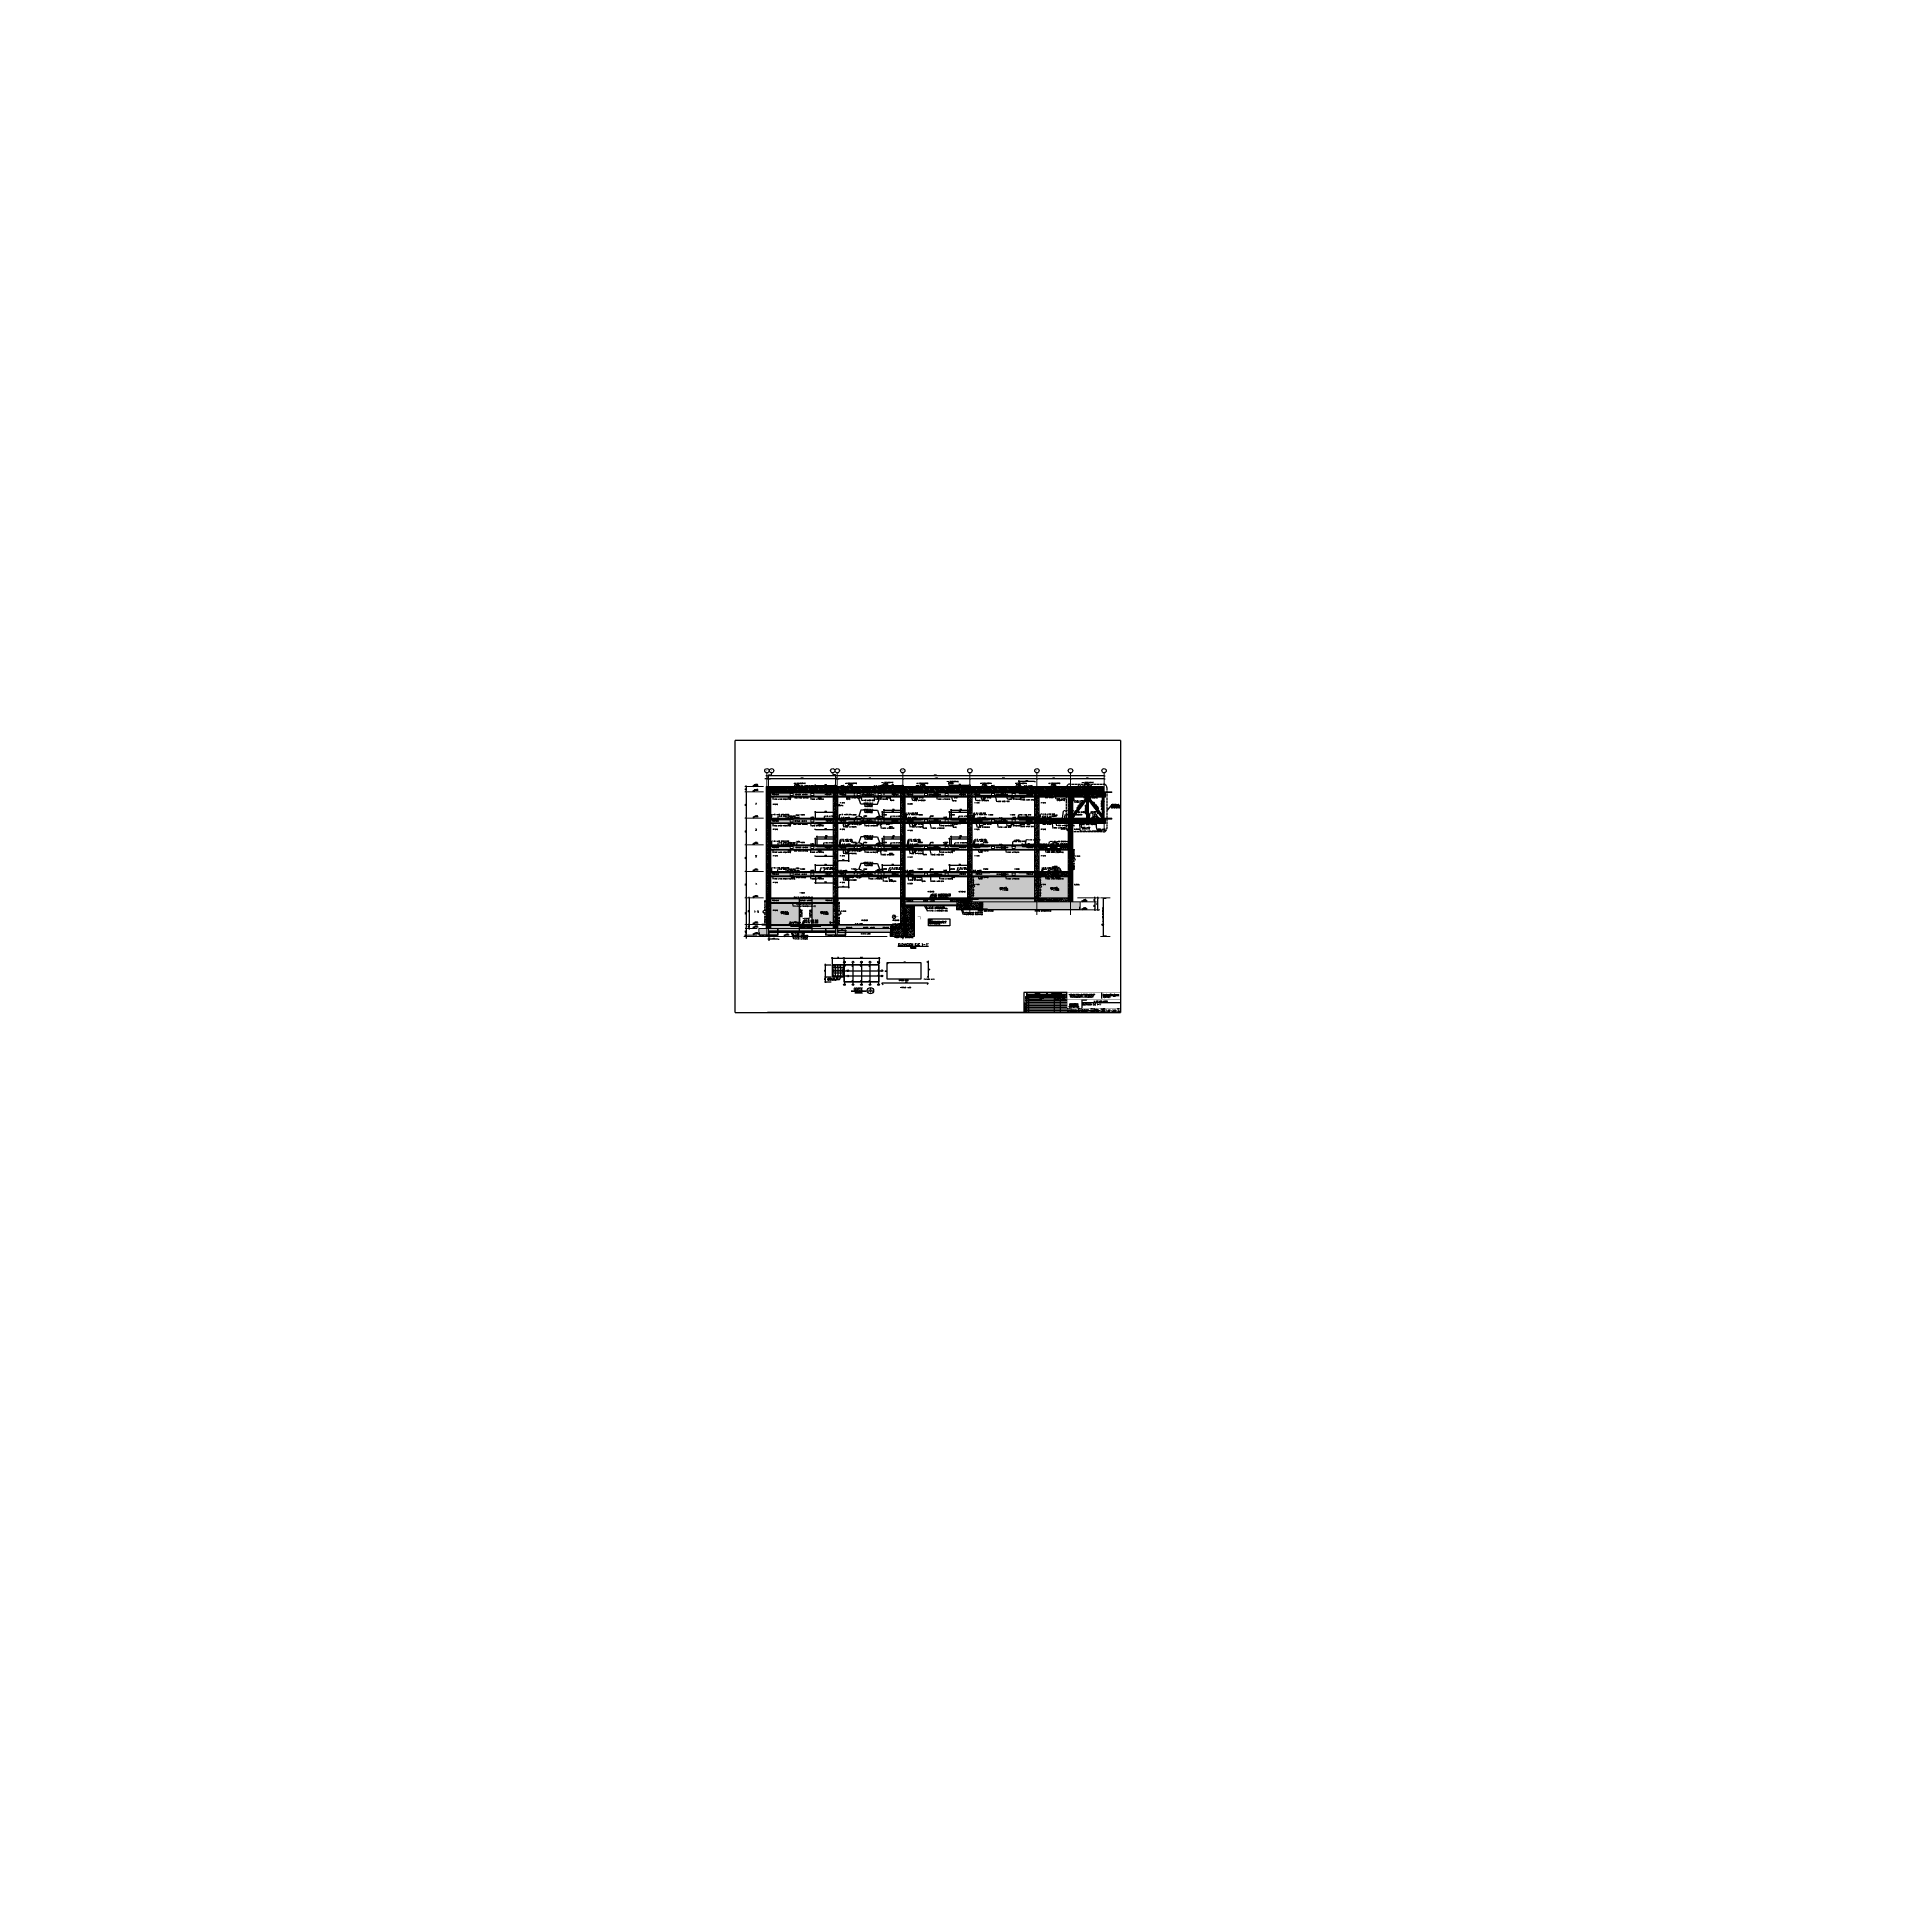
# Model space of a CAD drawing. Extents: x -10459 to 16942, y -13088 to 14608.
import ezdxf
from ezdxf.enums import TextEntityAlignment as Align

# ---------------------------------------------------------------- set-up
doc = ezdxf.new("R2010")
doc.units = 0
doc.header["$LTSCALE"] = 30
doc.header["$MEASUREMENT"] = 0
doc.linetypes.add("EJE1-1'$0$DASHED", pattern=[0.75, 0.5, -0.25])
doc.linetypes.add("EJE1-1'$0$RLE-PROYECCION", pattern=[0.71438, 0.47625, -0.23813])
doc.layers.get('0').update_dxf_attribs({"linetype": 'CONTINUOUS'})
for name, color, linetype in [("EJE1-1'$0$CORTES", 5, 'CONTINUOUS'), ("EJE1-1'$0$RL-CORTES", 5, 'CONTINUOUS'), ("EJE1-1'$0$RL-SOLID", 252, 'CONTINUOUS'), ("EJE1-1'$0$RLA-CORTES", 5, 'CONTINUOUS'), ("EJE1-1'$0$RLA-COTAS1", 2, 'CONTINUOUS'), ("EJE1-1'$0$RLA-FE", 7, 'CONTINUOUS'), ("EJE1-1'$0$RLA-SOLID", 252, 'CONTINUOUS'), ("EJE1-1'$0$RLA-TEXTOS-FE", 9, 'CONTINUOUS'), ("EJE1-1'$0$RLA-TEXTOS2", 6, 'CONTINUOUS'), ("EJE1-1'$0$TEXTOS-FE", 9, 'CONTINUOUS'), ("EJE1-1'$0$TEXTOS1", 9, 'CONTINUOUS'), ('FORMATO', 7, 'CONTINUOUS'), ('RLA-FORMATO', 7, 'CONTINUOUS'), ('RLA-LOGO', 7, 'CONTINUOUS')]:
    doc.layers.add(name, color=color, linetype=linetype)
doc.layers.add("EJE1-1'$0$RLA-ACHURADO", color=30, linetype="EJE1-1'$0$RLE-PROYECCION", lineweight=15, transparency=0.7)
for name, color, linetype, lineweight in [("EJE1-1'$0$RLA-CONTORNO", 30, 'CONTINUOUS', 15), ("EJE1-1'$0$RLA-EJE", 3, 'CONTINUOUS', 25), ("EJE1-1'$0$RLA-EJES", 1, 'CONTINUOUS', 9), ("EJE1-1'$0$RLA-NIVEL-1", 1, 'CONTINUOUS', 9), ("EJE1-1'$0$RLA-SELLO", 3, 'CONTINUOUS', 9), ("EJE1-1'$0$RLA-TEXTOS-1", 9, 'CONTINUOUS', 9), ("EJE1-1'$0$RLA-TITULO", 6, 'CONTINUOUS', 25)]:
    doc.layers.add(name, color=color, linetype=linetype, lineweight=lineweight)
doc.styles.add('DIREC', font='ROMAND', dxfattribs={"width": 1.2})
doc.styles.add("EJE1-1'$0$Arial_1", font='arial.ttf', dxfattribs={"height": 22.5})
doc.styles.add("EJE1-1'$0$RomanD", font='romand.shx', dxfattribs={"height": 31.5})
doc.styles.add("EJE1-1'$0$RomanD_1", font='romand__.ttf', dxfattribs={"height": 10})
doc.styles.add("EJE1-1'$0$RomanS", font='romans.shx', dxfattribs={"height": 11.25})
doc.styles.add("EJE1-1'$0$ROMANS0", font='romans.shx')
doc.styles.add("EJE1-1'$0$SIETE50", font='ROMAND.SHX', dxfattribs={"height": 31.5})
doc.styles.add("EJE1-1'$0$Standard", font='txt')
doc.styles.add('INGCIV', font='ROMAND', dxfattribs={"width": 1.2})
doc.styles.add('ROMAND', font='romand', dxfattribs={"height": 31.5})
doc.styles.add('ROMANS', font='romans.shx', dxfattribs={"height": 11.25})
doc.dimstyles.new("EJE1-1'$0$ING-50", dxfattribs={"dimscale": 50, "dimtxt": 0.27, "dimasz": 0.3, "dimexe": 0, "dimexo": 0, "dimgap": 0.1, "dimtad": 1, "dimdec": 1, "dimzin": 12, "dimdsep": 46, "dimtxsty": "EJE1-1'$0$RomanS", "dimblk": "EJE1-1'$0$TICK1", "dimblk1": "EJE1-1'$0$TICK1", "dimblk2": "EJE1-1'$0$TICK1", "dimcen": 0.09, "dimclrd": 2, "dimclre": 1, "dimclrt": 3, "dimadec": 0, "dimazin": 0, "dimtfac": 1, "dimtdec": 0, "dimtix": 1, "dimtmove": 2, "dimatfit": 3, "dimldrblk": "EJE1-1'$0$TICK1", "dimfxl": 0, "dimfxlon": 1, "dimtolj": 1, "dimtzin": 0, "dimarcsym": 0})
doc.dimstyles.new("EJE1-1'$0$ING20", dxfattribs={"dimscale": 50, "dimtxt": 0.27, "dimasz": 0.3, "dimexe": 0.3, "dimexo": 1, "dimgap": 0.1, "dimtad": 1, "dimlfac": 0.4, "dimzin": 12, "dimdsep": 46, "dimtxsty": "EJE1-1'$0$RomanS", "dimblk1": "EJE1-1'$0$TICK1", "dimblk2": "EJE1-1'$0$TICK1", "dimsah": 1, "dimcen": 0.09, "dimse1": 1, "dimse2": 1, "dimclrd": 2, "dimclre": 1, "dimclrt": 3, "dimadec": 0, "dimazin": 0, "dimtfac": 1, "dimtix": 1, "dimtmove": 2, "dimatfit": 3, "dimldrblk": "EJE1-1'$0$TICK1", "dimfxl": 1, "dimtolj": 1, "dimtzin": 12, "dimarcsym": 0})
doc.dimstyles.new("EJE1-1'$0$ING50", dxfattribs={"dimscale": 50, "dimtxt": 0.27, "dimasz": 0.3, "dimexe": 0, "dimexo": 0, "dimgap": 0.1, "dimtad": 1, "dimdec": 1, "dimzin": 12, "dimdsep": 46, "dimtxsty": "EJE1-1'$0$RomanS", "dimblk": "EJE1-1'$0$TICK1", "dimblk1": "EJE1-1'$0$TICK1", "dimblk2": "EJE1-1'$0$TICK1", "dimcen": 0.09, "dimclrd": 2, "dimclre": 1, "dimclrt": 3, "dimadec": 0, "dimazin": 0, "dimtfac": 1, "dimtdec": 0, "dimtix": 1, "dimtmove": 2, "dimatfit": 3, "dimldrblk": "EJE1-1'$0$TICK1", "dimfxl": 0, "dimfxlon": 1, "dimtolj": 1, "dimtzin": 0, "dimarcsym": 0})
pattern_1 = [(0, (-234.281, -2576.79), (20.32, 5.08), [1.676, -13.564, 1.676, -13.564, -81.28]), (0, (-234.281, -2576.79), (20.32, 5.08), [-30.48, 1.676, -28.804, 1.676, -13.564, -35.56]), (0, (-234.281, -2576.79), (20.32, 5.08), [-76.2, 1.676, -8.484, 1.676, -23.724]), (120, (-226.661, -2574.25), (-14.559409, 15.057636), [1.676, -13.564, 1.676, -13.564, -81.28]), (120, (-226.661, -2574.25), (-14.559409, 15.057636), [-30.48, 1.676, -28.804, 1.676, -13.564, -35.56]), (120, (-226.661, -2574.25), (-14.559409, 15.057636), [-76.2, 1.676, -8.484, 1.676, -23.724]), (240, (-224.121, -2564.09), (-5.760591, -20.137636), [1.676, -13.564, 1.676, -13.564, -81.28]), (240, (-224.121, -2564.09), (-5.760591, -20.137636), [-30.48, 1.676, -28.804, 1.676, -13.564, -35.56]), (240, (-224.121, -2564.09), (-5.760591, -20.137636), [-76.2, 1.676, -8.484, 1.676, -23.724])]
pattern_2 = [(0, (-234.281, -2576.79), (20.32, 5.08), [1.676, -13.564, 1.676, -13.564, -81.28]), (0, (-234.281, -2576.79), (20.32, 5.08), [-30.48, 1.676, -28.804, 1.676, -13.564, -35.56]), (0, (-234.281, -2576.79), (20.32, 5.08), [-76.2, 1.676, -8.484, 1.676, -23.724]), (120, (-226.661, -2574.25), (-14.559409, 15.057636), [1.676, -13.564, 1.676, -13.564, -81.28]), (120, (-226.661, -2574.25), (-14.559409, 15.057636), [-30.48, 1.676, -28.804, 1.676, -13.564, -35.56]), (120, (-226.661, -2574.25), (-14.559409, 15.057636), [-76.2, 1.676, -8.484, 1.676, -23.724]), (240, (-224.121, -2564.09), (-5.760591, -20.137636), [1.676, -13.564, 1.676, -13.564, -81.28]), (240, (-224.121, -2564.09), (-5.760591, -20.137636), [-30.48, 1.676, -28.804, 1.676, -13.564, -35.56]), (240, (-224.121, -2564.09), (-5.760591, -20.137636), [-76.2, 1.676, -8.484, 1.676, -23.724])]
pattern_3 = [(135, (-234.281, -2576.79), (-5.303301, -5.303301), [])]
pattern_4 = [(315, (-234.281, -2576.79), (10.6066, 10.6066), [])]

# ---------------------------------------------------------------- blocks, each defined once
blk = doc.blocks.new('viñeta-rl')
at = {"layer": 'RLA-FORMATO', "color": 2, "linetype": 'Continuous'}
for p, q in [((-797, 299), (-1441, 299)), ((-1441, 299), (-1441, -1)), ((-1400, 299), (-1400, 0)), ((-1395, 294), (-1395, 261)), ((-1102, 294), (-1395, 294)), ((-1102, 294), (-1102, 261)), ((-805, 294), (-1092, 294)), ((-1092, 294), (-1092, 261)), ((-805, 294), (-805, 261)), ((-286, 290), (-286, 205)), ((-797, 224), (-1400, 224)), ((-797, 199), (-1400, 199)), ((-797, 174), (-1400, 174)), ((-797, 149), (-1400, 149)), ((-797, 124), (-1400, 124)), ((-797, 99), (-1400, 99)), ((-797, 49), (-1400, 49)), ((-797, 24), (-1400, 24)), ((-796, 74), (-1398, 74)), ((-1102, 261), (-1395, 261)), ((-1395, 255), (-1395, 229)), ((-1236, 255), (-1395, 255)), ((-1236, 229), (-1395, 229)), ((-1372, 224), (-1372, 0)), ((-1224, 255), (-1224, 229)), ((-1102, 255), (-1224, 255)), ((-1102, 229), (-1224, 229)), ((-805, 261), (-1092, 261)), ((-969, 255), (-1092, 255)), ((-969, 229), (-1092, 229)), ((-991, 224), (-991, 0)), ((-805, 255), (-957, 255)), ((-805, 229), (-957, 229)), ((-902, 224), (-902, 0)), ((-797, 29), (-300, 29)), ((-625, 0), (-625, 63)), ((-578, 195), (-578, 63)), ((-578, 150), (0, 150))]:
    blk.add_line(p, q, dxfattribs=at)
at = {"layer": 'RLA-FORMATO', "color": 3}
blk.add_line((-1097, 224), (-1097, 299), dxfattribs=at)
at = {"layer": 'RLA-FORMATO', "color": 2}
for p, q in [((-1260, 255), (-1260, 229)), ((-1236, 255), (-1236, 229)), ((-1126, 255), (-1126, 229)), ((-1102, 255), (-1102, 229)), ((-1092, 255), (-1092, 229)), ((-993, 255), (-993, 229)), ((-969, 255), (-969, 229)), ((-957, 255), (-957, 229)), ((-829, 255), (-829, 229)), ((-805, 255), (-805, 229))]:
    blk.add_line(p, q, dxfattribs=at)
at = {"layer": 'RLA-FORMATO', "color": 5, "const_width": 5}
for points in [[(0, 300), (-797, 300), (-797, 0)], [(0, 195), (-797, 195)], [(0, 63), (-797, 63)], [(-452, 0), (-452, 63)], [(-300, 0), (-300, 63)], [(-53, 0), (-53, 63)]]:
    blk.add_lwpolyline(points, dxfattribs=at)
at = {"layer": 'RLA-LOGO', "color": 8, "true_color": 0x707070}
for p, q in [((-151, 242), (-151, 279)), ((-151, 279), (-146, 279)), ((-150, 242), (-150, 279)), ((-150, 242), (-150, 279)), ((-150, 242), (-150, 279)), ((-150, 242), (-150, 279)), ((-150, 242), (-150, 279)), ((-150, 242), (-150, 279)), ((-150, 242), (-150, 279)), ((-150, 242), (-150, 279)), ((-150, 242), (-150, 279)), ((-150, 242), (-150, 279)), ((-150, 242), (-150, 279)), ((-150, 242), (-150, 279)), ((-150, 242), (-150, 279)), ((-150, 242), (-150, 279)), ((-150, 242), (-150, 279)), ((-150, 242), (-150, 279)), ((-150, 242), (-150, 279)), ((-150, 242), (-150, 279)), ((-150, 242), (-150, 279)), ((-150, 242), (-150, 279)), ((-150, 242), (-150, 279)), ((-150, 242), (-150, 279)), ((-150, 242), (-150, 279)), ((-149, 242), (-149, 279)), ((-149, 242), (-149, 279)), ((-149, 242), (-149, 279)), ((-149, 242), (-149, 279)), ((-149, 242), (-149, 279)), ((-149, 242), (-149, 279)), ((-149, 242), (-149, 279)), ((-149, 242), (-149, 279)), ((-149, 242), (-149, 279)), ((-149, 242), (-149, 279)), ((-149, 242), (-149, 279)), ((-149, 242), (-149, 279)), ((-149, 242), (-149, 279)), ((-149, 242), (-149, 279)), ((-149, 242), (-149, 279)), ((-149, 242), (-149, 279)), ((-149, 242), (-149, 279)), ((-149, 242), (-149, 279)), ((-149, 242), (-149, 279)), ((-149, 242), (-149, 279)), ((-149, 242), (-149, 279)), ((-149, 242), (-149, 279)), ((-148, 242), (-148, 279)), ((-148, 242), (-148, 279)), ((-148, 242), (-148, 279)), ((-148, 242), (-148, 279)), ((-148, 242), (-148, 279)), ((-148, 242), (-148, 279)), ((-148, 242), (-148, 279)), ((-148, 242), (-148, 279)), ((-148, 242), (-148, 279)), ((-148, 242), (-148, 279)), ((-148, 242), (-148, 279)), ((-148, 242), (-148, 279)), ((-148, 242), (-148, 279)), ((-148, 242), (-148, 279)), ((-148, 242), (-148, 279)), ((-148, 242), (-148, 279)), ((-148, 242), (-148, 279)), ((-148, 242), (-148, 279)), ((-148, 242), (-148, 279)), ((-148, 242), (-148, 279)), ((-148, 242), (-148, 279)), ((-148, 242), (-148, 279)), ((-147, 242), (-147, 279)), ((-147, 242), (-147, 279)), ((-147, 242), (-147, 279)), ((-147, 242), (-147, 279)), ((-147, 242), (-147, 279)), ((-147, 242), (-147, 279)), ((-147, 242), (-147, 279)), ((-147, 242), (-147, 279)), ((-147, 242), (-147, 279)), ((-147, 242), (-147, 279)), ((-147, 242), (-147, 279)), ((-147, 242), (-147, 279)), ((-147, 242), (-147, 279)), ((-147, 242), (-147, 279)), ((-147, 242), (-147, 279)), ((-147, 242), (-147, 279)), ((-147, 242), (-147, 279)), ((-147, 242), (-147, 279)), ((-147, 242), (-147, 279)), ((-147, 242), (-147, 279)), ((-147, 242), (-147, 279)), ((-147, 242), (-147, 279)), ((-146, 279), (-146, 242)), ((-256, 230), (-256, 229)), ((-255, 233), (-255, 225)), ((-255, 233), (-255, 225)), ((-255, 233), (-255, 226)), ((-255, 233), (-255, 226)), ((-255, 232), (-255, 226)), ((-255, 232), (-255, 226)), ((-255, 232), (-255, 226)), ((-255, 232), (-255, 226)), ((-255, 232), (-255, 226)), ((-255, 232), (-255, 226)), ((-255, 232), (-255, 226)), ((-255, 232), (-255, 226)), ((-255, 232), (-255, 226)), ((-255, 232), (-255, 227)), ((-255, 231), (-255, 227)), ((-255, 231), (-255, 227)), ((-255, 231), (-255, 227)), ((-255, 231), (-255, 227)), ((-255, 231), (-255, 227)), ((-255, 231), (-255, 228)), ((-255, 230), (-255, 228)), ((-255, 230), (-255, 228)), ((-254, 234), (-254, 231)), ((-254, 234), (-254, 231)), ((-254, 234), (-254, 231)), ((-254, 234), (-254, 231)), ((-254, 234), (-254, 230)), ((-254, 234), (-254, 229)), ((-254, 234), (-254, 229)), ((-254, 234), (-254, 225)), ((-254, 234), (-254, 225)), ((-254, 234), (-254, 225)), ((-254, 234), (-254, 225)), ((-254, 233), (-254, 225)), ((-254, 233), (-254, 225)), ((-254, 233), (-254, 225)), ((-254, 233), (-254, 225)), ((-254, 233), (-254, 225)), ((-254, 233), (-254, 225)), ((-254, 233), (-254, 225)), ((-254, 233), (-254, 225)), ((-254, 233), (-254, 225)), ((-254, 233), (-254, 225)), ((-254, 233), (-254, 225)), ((-254, 230), (-248, 230)), ((-254, 230), (-254, 229)), ((-254, 230), (-254, 229)), ((-254, 230), (-254, 229)), ((-254, 230), (-254, 229)), ((-254, 230), (-254, 229)), ((-254, 229), (-246, 229)), ((-254, 228), (-254, 224)), ((-254, 228), (-254, 224)), ((-254, 228), (-254, 225)), ((-254, 228), (-254, 225)), ((-254, 227), (-254, 224)), ((-254, 227), (-254, 224)), ((-254, 227), (-254, 224)), ((-253, 235), (-253, 233)), ((-253, 235), (-253, 233)), ((-253, 234), (-253, 233)), ((-253, 234), (-253, 232)), ((-253, 234), (-253, 232)), ((-253, 234), (-253, 232)), ((-253, 234), (-253, 232)), ((-253, 234), (-253, 232)), ((-253, 234), (-253, 232)), ((-253, 234), (-253, 232)), ((-253, 234), (-253, 232)), ((-253, 234), (-253, 232)), ((-253, 234), (-253, 232)), ((-253, 234), (-253, 232)), ((-253, 234), (-253, 232)), ((-253, 234), (-253, 232)), ((-253, 234), (-253, 232)), ((-253, 234), (-253, 232)), ((-253, 234), (-253, 231)), ((-253, 234), (-253, 231)), ((-253, 234), (-253, 231)), ((-253, 234), (-253, 231)), ((-253, 234), (-253, 231)), ((-253, 230), (-253, 229)), ((-253, 230), (-253, 229)), ((-253, 230), (-253, 229)), ((-253, 230), (-253, 229)), ((-253, 230), (-253, 229)), ((-253, 230), (-253, 229)), ((-253, 230), (-253, 229)), ((-253, 230), (-253, 229)), ((-253, 230), (-253, 229)), ((-253, 230), (-253, 229)), ((-253, 230), (-253, 229)), ((-253, 230), (-253, 229)), ((-253, 230), (-253, 229)), ((-253, 230), (-253, 229)), ((-253, 230), (-253, 229)), ((-253, 230), (-253, 229)), ((-253, 230), (-253, 229)), ((-253, 230), (-253, 229)), ((-253, 230), (-253, 229)), ((-253, 230), (-253, 229)), ((-253, 230), (-253, 229)), ((-253, 230), (-253, 229)), ((-253, 230), (-253, 229)), ((-253, 227), (-253, 224)), ((-253, 227), (-253, 224)), ((-253, 227), (-253, 224)), ((-253, 227), (-253, 224)), ((-253, 227), (-253, 224)), ((-253, 227), (-253, 224)), ((-253, 226), (-253, 224)), ((-253, 226), (-253, 224)), ((-253, 226), (-253, 224)), ((-253, 226), (-253, 224)), ((-253, 226), (-253, 224)), ((-253, 226), (-253, 224)), ((-253, 226), (-253, 224)), ((-253, 226), (-253, 224)), ((-253, 226), (-253, 224)), ((-253, 226), (-253, 224)), ((-253, 226), (-253, 224)), ((-253, 226), (-253, 224)), ((-253, 226), (-253, 224)), ((-253, 226), (-253, 224)), ((-253, 226), (-253, 224)), ((-253, 226), (-253, 224)), ((-253, 226), (-253, 224)), ((-252, 235), (-252, 233)), ((-252, 235), (-252, 233)), ((-252, 235), (-252, 233)), ((-252, 235), (-252, 233)), ((-252, 235), (-252, 233)), ((-252, 235), (-252, 233)), ((-252, 235), (-252, 233)), ((-252, 235), (-252, 233)), ((-252, 235), (-252, 233)), ((-252, 235), (-252, 233)), ((-252, 235), (-252, 233)), ((-252, 235), (-252, 233)), ((-252, 235), (-252, 233)), ((-252, 235), (-252, 233)), ((-252, 235), (-252, 233)), ((-252, 235), (-252, 233)), ((-252, 235), (-252, 233)), ((-252, 235), (-252, 233)), ((-252, 235), (-252, 233)), ((-252, 235), (-252, 233)), ((-252, 235), (-252, 233)), ((-252, 235), (-252, 233)), ((-252, 230), (-252, 229)), ((-252, 230), (-252, 229)), ((-252, 230), (-252, 229)), ((-252, 230), (-252, 229)), ((-252, 230), (-252, 229)), ((-252, 230), (-252, 229)), ((-252, 230), (-252, 229)), ((-252, 230), (-252, 229)), ((-252, 230), (-252, 229)), ((-252, 230), (-252, 229)), ((-252, 230), (-252, 229)), ((-252, 230), (-252, 229)), ((-252, 230), (-252, 229)), ((-252, 230), (-252, 229)), ((-252, 230), (-252, 229)), ((-252, 230), (-252, 229)), ((-252, 230), (-252, 229)), ((-252, 230), (-252, 229)), ((-252, 230), (-252, 229)), ((-252, 230), (-252, 229)), ((-252, 230), (-252, 229)), ((-252, 230), (-252, 229)), ((-252, 225), (-252, 224)), ((-252, 226), (-252, 224)), ((-252, 225), (-252, 223)), ((-252, 225), (-252, 223)), ((-252, 225), (-252, 223)), ((-252, 225), (-252, 223)), ((-252, 225), (-252, 224)), ((-252, 225), (-252, 224)), ((-252, 225), (-252, 224)), ((-252, 225), (-252, 224)), ((-252, 225), (-252, 224)), ((-252, 225), (-252, 224)), ((-252, 225), (-252, 224)), ((-252, 225), (-252, 224)), ((-252, 225), (-252, 224)), ((-252, 225), (-252, 224)), ((-252, 225), (-252, 224)), ((-252, 225), (-252, 224)), ((-252, 225), (-252, 224)), ((-252, 225), (-252, 224)), ((-252, 225), (-252, 224)), ((-252, 225), (-252, 224)), ((-251, 235), (-251, 233)), ((-251, 235), (-251, 233)), ((-251, 235), (-251, 233)), ((-251, 235), (-251, 233)), ((-251, 235), (-251, 233)), ((-251, 235), (-251, 233)), ((-251, 235), (-251, 233)), ((-251, 235), (-251, 233)), ((-251, 235), (-251, 233)), ((-251, 235), (-251, 233)), ((-251, 235), (-251, 233)), ((-251, 235), (-251, 233)), ((-251, 235), (-251, 233)), ((-251, 235), (-251, 233)), ((-251, 235), (-251, 233)), ((-251, 235), (-251, 233)), ((-251, 235), (-251, 233)), ((-251, 235), (-251, 233)), ((-251, 235), (-251, 233)), ((-251, 235), (-251, 233)), ((-251, 235), (-251, 233)), ((-251, 235), (-251, 233)), ((-251, 230), (-251, 229)), ((-251, 230), (-251, 229)), ((-251, 230), (-251, 229)), ((-251, 230), (-251, 229)), ((-251, 230), (-251, 229)), ((-251, 230), (-251, 229)), ((-251, 230), (-251, 229)), ((-251, 230), (-251, 229)), ((-251, 230), (-251, 229)), ((-251, 230), (-251, 229)), ((-251, 230), (-251, 229)), ((-251, 230), (-251, 229)), ((-251, 230), (-251, 229)), ((-251, 230), (-251, 229)), ((-251, 230), (-251, 229)), ((-251, 230), (-251, 229)), ((-251, 230), (-251, 229)), ((-251, 230), (-251, 229)), ((-251, 230), (-251, 229)), ((-251, 230), (-251, 229)), ((-251, 230), (-251, 229)), ((-251, 230), (-251, 229)), ((-251, 225), (-251, 223)), ((-251, 225), (-251, 223)), ((-251, 225), (-251, 223)), ((-251, 225), (-251, 223)), ((-251, 225), (-251, 223)), ((-251, 225), (-251, 223)), ((-251, 225), (-251, 223)), ((-251, 225), (-251, 223)), ((-251, 225), (-251, 223)), ((-251, 225), (-251, 223)), ((-251, 225), (-251, 223)), ((-251, 225), (-251, 223)), ((-251, 225), (-251, 223)), ((-251, 225), (-251, 223)), ((-251, 225), (-251, 223)), ((-251, 225), (-251, 223)), ((-251, 225), (-251, 223)), ((-251, 225), (-251, 223)), ((-251, 225), (-251, 223)), ((-251, 225), (-251, 223)), ((-251, 225), (-251, 223)), ((-251, 225), (-251, 223)), ((-250, 235), (-250, 233)), ((-250, 235), (-250, 233)), ((-250, 235), (-250, 233)), ((-250, 235), (-250, 233)), ((-250, 235), (-250, 233)), ((-250, 235), (-250, 233)), ((-250, 235), (-250, 233)), ((-250, 235), (-250, 233)), ((-250, 235), (-250, 233)), ((-250, 235), (-250, 233)), ((-250, 235), (-250, 233)), ((-250, 235), (-250, 233)), ((-250, 235), (-250, 233)), ((-250, 235), (-250, 233)), ((-250, 235), (-250, 233)), ((-250, 235), (-250, 233)), ((-250, 235), (-250, 233)), ((-250, 235), (-250, 233)), ((-250, 235), (-250, 233)), ((-250, 235), (-250, 233)), ((-250, 235), (-250, 233)), ((-250, 235), (-250, 233)), ((-250, 230), (-250, 229)), ((-250, 230), (-250, 229)), ((-250, 230), (-250, 229)), ((-250, 230), (-250, 229)), ((-250, 230), (-250, 229)), ((-250, 230), (-250, 229)), ((-250, 230), (-250, 229)), ((-250, 230), (-250, 229)), ((-250, 230), (-250, 229)), ((-250, 230), (-250, 229)), ((-250, 230), (-250, 229)), ((-250, 230), (-250, 229)), ((-250, 230), (-250, 229)), ((-250, 230), (-250, 229)), ((-250, 230), (-250, 229)), ((-250, 230), (-250, 229)), ((-250, 230), (-250, 229)), ((-250, 230), (-250, 229)), ((-250, 230), (-250, 229)), ((-250, 230), (-250, 229)), ((-250, 230), (-250, 229)), ((-250, 230), (-250, 229)), ((-250, 225), (-250, 224)), ((-250, 225), (-250, 224)), ((-250, 225), (-250, 224)), ((-250, 225), (-250, 224)), ((-250, 225), (-250, 224)), ((-250, 225), (-250, 224)), ((-250, 225), (-250, 223)), ((-250, 225), (-250, 223)), ((-250, 225), (-250, 223)), ((-250, 225), (-250, 223)), ((-250, 225), (-250, 223)), ((-250, 225), (-250, 223)), ((-250, 225), (-250, 223)), ((-250, 225), (-250, 223)), ((-250, 225), (-250, 223)), ((-250, 225), (-250, 223)), ((-250, 225), (-250, 223)), ((-250, 225), (-250, 223)), ((-250, 225), (-250, 223)), ((-250, 225), (-250, 223)), ((-250, 225), (-250, 223)), ((-250, 225), (-250, 223)), ((-249, 234), (-249, 233)), ((-249, 234), (-249, 233)), ((-249, 235), (-249, 233)), ((-249, 235), (-249, 233)), ((-249, 235), (-249, 233)), ((-249, 235), (-249, 233)), ((-249, 235), (-249, 233)), ((-249, 235), (-249, 233)), ((-249, 235), (-249, 233)), ((-249, 235), (-249, 233)), ((-249, 235), (-249, 233)), ((-249, 235), (-249, 233)), ((-249, 234), (-249, 232)), ((-249, 234), (-249, 232)), ((-249, 234), (-249, 232)), ((-249, 234), (-249, 232)), ((-249, 234), (-249, 232)), ((-249, 234), (-249, 232)), ((-249, 234), (-249, 232)), ((-249, 234), (-249, 232)), ((-249, 234), (-249, 232)), ((-249, 234), (-249, 232)), ((-249, 234), (-249, 232)), ((-249, 230), (-249, 229)), ((-249, 230), (-249, 229)), ((-249, 230), (-249, 229)), ((-249, 230), (-249, 229)), ((-249, 230), (-249, 229)), ((-249, 230), (-249, 229)), ((-249, 230), (-249, 229)), ((-249, 230), (-249, 229)), ((-249, 230), (-249, 229)), ((-249, 230), (-249, 229)), ((-249, 230), (-249, 229)), ((-249, 230), (-249, 229)), ((-249, 230), (-249, 229)), ((-249, 230), (-249, 229)), ((-249, 230), (-249, 229)), ((-249, 230), (-249, 229)), ((-249, 230), (-249, 229)), ((-249, 230), (-249, 229)), ((-249, 230), (-249, 229)), ((-249, 230), (-249, 229)), ((-249, 230), (-249, 229)), ((-249, 230), (-249, 229)), ((-249, 230), (-249, 229)), ((-249, 226), (-249, 224)), ((-249, 226), (-249, 224)), ((-249, 226), (-249, 224)), ((-249, 226), (-249, 224)), ((-249, 226), (-249, 224)), ((-249, 226), (-249, 224)), ((-249, 226), (-249, 224)), ((-249, 226), (-249, 224)), ((-249, 226), (-249, 224)), ((-249, 226), (-249, 224)), ((-249, 226), (-249, 224)), ((-249, 226), (-249, 224)), ((-249, 226), (-249, 224)), ((-249, 226), (-249, 224)), ((-249, 225), (-249, 224)), ((-249, 225), (-249, 224)), ((-249, 225), (-249, 224)), ((-249, 225), (-249, 224)), ((-249, 225), (-249, 224)), ((-249, 225), (-249, 224)), ((-249, 225), (-249, 224)), ((-249, 225), (-249, 224)), ((-249, 225), (-249, 224)), ((-248, 234), (-248, 229)), ((-248, 234), (-248, 229)), ((-248, 234), (-248, 229)), ((-248, 234), (-248, 229)), ((-248, 234), (-248, 229)), ((-248, 234), (-248, 229)), ((-248, 234), (-248, 229)), ((-248, 234), (-248, 230)), ((-248, 234), (-248, 231)), ((-248, 234), (-248, 231)), ((-248, 234), (-248, 231)), ((-248, 234), (-248, 231)), ((-248, 234), (-248, 231)), ((-248, 234), (-248, 231)), ((-248, 234), (-248, 231)), ((-248, 234), (-248, 231)), ((-248, 234), (-248, 232)), ((-248, 234), (-248, 232)), ((-248, 234), (-248, 232)), ((-248, 234), (-248, 232)), ((-248, 233), (-248, 229)), ((-248, 233), (-248, 229)), ((-248, 230), (-248, 229)), ((-248, 230), (-248, 229)), ((-248, 230), (-248, 229)), ((-248, 230), (-248, 229)), ((-248, 230), (-248, 229)), ((-248, 230), (-248, 229)), ((-248, 230), (-248, 229)), ((-248, 230), (-248, 229)), ((-248, 230), (-248, 229)), ((-248, 230), (-248, 229)), ((-248, 230), (-248, 229)), ((-248, 230), (-248, 229)), ((-248, 230), (-248, 229)), ((-248, 227), (-246, 227)), ((-248, 227), (-248, 225)), ((-248, 227), (-248, 225)), ((-248, 227), (-248, 225)), ((-248, 227), (-248, 225)), ((-248, 227), (-248, 225)), ((-248, 227), (-248, 225)), ((-248, 227), (-248, 225)), ((-248, 227), (-248, 224)), ((-248, 227), (-248, 224)), ((-248, 227), (-248, 224)), ((-248, 227), (-248, 224)), ((-248, 227), (-248, 224)), ((-248, 227), (-248, 224)), ((-248, 227), (-248, 224)), ((-248, 227), (-248, 224)), ((-248, 227), (-248, 224)), ((-248, 227), (-248, 224)), ((-248, 227), (-248, 224)), ((-248, 226), (-248, 224)), ((-248, 226), (-248, 224)), ((-248, 226), (-248, 224)), ((-248, 226), (-248, 224)), ((-247, 233), (-247, 229)), ((-247, 233), (-247, 229)), ((-247, 233), (-247, 229)), ((-247, 233), (-247, 229)), ((-247, 233), (-247, 229)), ((-247, 233), (-247, 229)), ((-247, 233), (-247, 229)), ((-247, 233), (-247, 229)), ((-247, 233), (-247, 229)), ((-247, 233), (-247, 229)), ((-247, 233), (-247, 229)), ((-247, 233), (-247, 229)), ((-247, 233), (-247, 229)), ((-247, 233), (-247, 229)), ((-247, 232), (-247, 229)), ((-247, 232), (-247, 229)), ((-247, 232), (-247, 229)), ((-247, 232), (-247, 229)), ((-247, 232), (-247, 229)), ((-247, 232), (-247, 229)), ((-247, 232), (-247, 229)), ((-247, 232), (-247, 229)), ((-247, 227), (-247, 226)), ((-247, 227), (-247, 226)), ((-247, 227), (-247, 226)), ((-247, 227), (-247, 226)), ((-247, 227), (-247, 226)), ((-247, 227), (-247, 226)), ((-247, 227), (-247, 226)), ((-247, 227), (-247, 226)), ((-247, 227), (-247, 226)), ((-247, 227), (-247, 226)), ((-247, 227), (-247, 226)), ((-247, 227), (-247, 225)), ((-247, 227), (-247, 225)), ((-247, 227), (-247, 225)), ((-247, 227), (-247, 225)), ((-247, 227), (-247, 225)), ((-247, 227), (-247, 225)), ((-247, 227), (-247, 225)), ((-247, 227), (-247, 225)), ((-247, 227), (-247, 225)), ((-247, 227), (-247, 225)), ((-247, 227), (-247, 225)), ((-246, 232), (-246, 229)), ((-246, 232), (-246, 229)), ((-246, 231), (-246, 229)), ((-246, 231), (-246, 229)), ((-246, 231), (-246, 229)), ((-246, 231), (-246, 229)), ((-246, 231), (-246, 229)), ((-246, 230), (-246, 229)), ((-246, 230), (-246, 229)), ((-246, 229), (-246, 229)), ((-246, 227), (-246, 227)), ((-246, 227), (-246, 227)), ((-246, 227), (-246, 227)), ((-242, 235), (-242, 224)), ((-242, 235), (-241, 235)), ((-242, 235), (-242, 224)), ((-242, 235), (-242, 224)), ((-242, 235), (-242, 224)), ((-242, 235), (-242, 224)), ((-242, 235), (-242, 224)), ((-242, 235), (-242, 224)), ((-242, 235), (-242, 224)), ((-242, 235), (-242, 224)), ((-242, 235), (-242, 224)), ((-242, 235), (-242, 224)), ((-242, 235), (-242, 224)), ((-242, 235), (-242, 224)), ((-242, 235), (-242, 224)), ((-242, 235), (-242, 224)), ((-242, 235), (-242, 224)), ((-242, 235), (-242, 224)), ((-242, 235), (-242, 224)), ((-242, 235), (-242, 224)), ((-242, 235), (-242, 224)), ((-242, 235), (-242, 224)), ((-242, 235), (-242, 224)), ((-242, 224), (-241, 224)), ((-241, 233), (-241, 235)), ((-241, 235), (-241, 224)), ((-241, 235), (-241, 224)), ((-241, 235), (-241, 224)), ((-241, 235), (-241, 224)), ((-241, 235), (-241, 224)), ((-241, 235), (-241, 224)), ((-241, 235), (-241, 224)), ((-241, 235), (-241, 224)), ((-241, 235), (-241, 224)), ((-241, 235), (-241, 224)), ((-241, 235), (-241, 224)), ((-241, 235), (-241, 224)), ((-241, 235), (-241, 224)), ((-241, 235), (-241, 224)), ((-241, 235), (-241, 224)), ((-241, 235), (-241, 224)), ((-241, 234), (-241, 232)), ((-241, 234), (-241, 232)), ((-241, 234), (-241, 232)), ((-241, 233), (-241, 233)), ((-241, 233), (-241, 231)), ((-241, 233), (-241, 231)), ((-241, 233), (-241, 232)), ((-241, 224), (-241, 231)), ((-240, 234), (-240, 232)), ((-240, 234), (-240, 232)), ((-240, 234), (-240, 232)), ((-240, 234), (-240, 232)), ((-240, 234), (-240, 232)), ((-240, 234), (-240, 232)), ((-240, 234), (-240, 232)), ((-240, 234), (-240, 232)), ((-240, 234), (-240, 232)), ((-240, 234), (-240, 232)), ((-240, 234), (-240, 232)), ((-240, 234), (-240, 232)), ((-240, 234), (-240, 232)), ((-240, 234), (-240, 232)), ((-240, 234), (-240, 232)), ((-240, 234), (-240, 232)), ((-240, 234), (-240, 232)), ((-240, 234), (-240, 232)), ((-240, 234), (-240, 233)), ((-240, 234), (-240, 233)), ((-240, 234), (-240, 233)), ((-240, 234), (-240, 233)), ((-240, 234), (-240, 233)), ((-239, 234), (-239, 233)), ((-239, 234), (-239, 233)), ((-239, 234), (-239, 233)), ((-239, 235), (-239, 233)), ((-239, 235), (-239, 233)), ((-239, 235), (-239, 233)), ((-239, 235), (-239, 233)), ((-239, 235), (-239, 233)), ((-239, 235), (-239, 233)), ((-239, 235), (-239, 233)), ((-239, 235), (-239, 233)), ((-239, 235), (-239, 233)), ((-239, 235), (-239, 233)), ((-239, 235), (-239, 233)), ((-239, 235), (-239, 233)), ((-239, 234), (-239, 233)), ((-239, 234), (-239, 233)), ((-239, 234), (-239, 233)), ((-239, 234), (-239, 233)), ((-239, 234), (-239, 233)), ((-239, 234), (-239, 233)), ((-239, 234), (-239, 233)), ((-238, 235), (-238, 233)), ((-238, 235), (-238, 233)), ((-238, 235), (-238, 233)), ((-238, 235), (-238, 233)), ((-238, 235), (-238, 233)), ((-238, 235), (-238, 233)), ((-238, 235), (-238, 233)), ((-238, 235), (-238, 233)), ((-238, 235), (-238, 233)), ((-238, 235), (-238, 233)), ((-238, 235), (-238, 233)), ((-238, 235), (-238, 233)), ((-238, 235), (-238, 233)), ((-238, 235), (-238, 233)), ((-238, 235), (-238, 233)), ((-238, 235), (-238, 233)), ((-238, 235), (-238, 233)), ((-238, 235), (-238, 233)), ((-238, 235), (-238, 233)), ((-238, 235), (-238, 233)), ((-238, 235), (-238, 233)), ((-238, 235), (-238, 233)), ((-237, 235), (-237, 233)), ((-237, 235), (-237, 233)), ((-237, 235), (-237, 233)), ((-237, 235), (-237, 233)), ((-237, 235), (-237, 233)), ((-237, 235), (-237, 233)), ((-237, 235), (-237, 233)), ((-237, 235), (-237, 233)), ((-237, 235), (-237, 233)), ((-237, 235), (-237, 233)), ((-237, 235), (-237, 233)), ((-237, 235), (-237, 233)), ((-237, 235), (-237, 233)), ((-237, 235), (-237, 233)), ((-237, 235), (-237, 233)), ((-237, 235), (-237, 233)), ((-237, 235), (-237, 233)), ((-237, 235), (-237, 233)), ((-237, 235), (-237, 233)), ((-237, 235), (-237, 233)), ((-237, 235), (-237, 233)), ((-237, 235), (-237, 233)), ((-236, 235), (-236, 233)), ((-236, 235), (-236, 233)), ((-236, 235), (-236, 233)), ((-236, 235), (-236, 233)), ((-236, 235), (-236, 233)), ((-236, 235), (-236, 233)), ((-236, 235), (-236, 233)), ((-236, 235), (-236, 233)), ((-236, 235), (-236, 233)), ((-236, 235), (-236, 232)), ((-236, 235), (-236, 232)), ((-236, 235), (-236, 232)), ((-236, 235), (-236, 232)), ((-236, 235), (-236, 232)), ((-236, 235), (-236, 232)), ((-236, 235), (-236, 224)), ((-236, 235), (-236, 224)), ((-236, 234), (-236, 224)), ((-236, 234), (-236, 224)), ((-236, 234), (-236, 224)), ((-236, 234), (-236, 224)), ((-236, 234), (-236, 224)), ((-236, 234), (-236, 224)), ((-236, 224), (-236, 232)), ((-236, 224), (-234, 224)), ((-235, 234), (-235, 224)), ((-235, 234), (-235, 224)), ((-235, 234), (-235, 224)), ((-235, 234), (-235, 224)), ((-235, 234), (-235, 224)), ((-235, 234), (-235, 224)), ((-235, 234), (-235, 224)), ((-235, 234), (-235, 224)), ((-235, 234), (-235, 224)), ((-235, 234), (-235, 224)), ((-235, 234), (-235, 224)), ((-235, 234), (-235, 224)), ((-235, 234), (-235, 224)), ((-235, 234), (-235, 224)), ((-235, 234), (-235, 224)), ((-235, 234), (-235, 224)), ((-235, 234), (-235, 224)), ((-235, 234), (-235, 224)), ((-235, 234), (-235, 224)), ((-235, 234), (-235, 224)), ((-235, 234), (-235, 224)), ((-235, 233), (-235, 224)), ((-234, 224), (-234, 233)), ((-234, 233), (-234, 224)), ((-234, 233), (-234, 224)), ((-234, 233), (-234, 224)), ((-234, 233), (-234, 224)), ((-234, 233), (-234, 224)), ((-234, 233), (-234, 224)), ((-234, 233), (-234, 224)), ((-234, 233), (-234, 224)), ((-230, 232), (-230, 226)), ((-230, 233), (-230, 226)), ((-230, 232), (-230, 227)), ((-230, 232), (-230, 227)), ((-230, 232), (-230, 226)), ((-230, 232), (-230, 226)), ((-230, 232), (-230, 226)), ((-230, 232), (-230, 226)), ((-230, 232), (-230, 226)), ((-230, 232), (-230, 226)), ((-230, 232), (-230, 226)), ((-230, 231), (-230, 228)), ((-230, 231), (-230, 227)), ((-230, 231), (-230, 227)), ((-230, 231), (-230, 227)), ((-230, 231), (-230, 227)), ((-230, 230), (-230, 228)), ((-230, 230), (-230, 228)), ((-228, 223), (-230, 223)), ((-230, 223), (-230, 222)), ((-230, 223), (-230, 222)), ((-230, 223), (-230, 222)), ((-230, 223), (-230, 222)), ((-230, 223), (-230, 222)), ((-230, 223), (-230, 222)), ((-230, 223), (-230, 222)), ((-230, 223), (-230, 221)), ((-230, 223), (-230, 221)), ((-229, 233), (-229, 225)), ((-229, 234), (-229, 225)), ((-229, 234), (-229, 225)), ((-229, 234), (-229, 225)), ((-229, 234), (-229, 225)), ((-229, 234), (-229, 225)), ((-229, 234), (-229, 224)), ((-229, 234), (-229, 229)), ((-229, 234), (-229, 230)), ((-229, 234), (-229, 230)), ((-229, 233), (-229, 226)), ((-229, 233), (-229, 225)), ((-229, 233), (-229, 225)), ((-229, 233), (-229, 225)), ((-229, 233), (-229, 225)), ((-229, 233), (-229, 225)), ((-229, 233), (-229, 225)), ((-229, 233), (-229, 225)), ((-229, 233), (-229, 225)), ((-229, 233), (-229, 225)), ((-229, 233), (-229, 225)), ((-229, 233), (-229, 225)), ((-229, 233), (-229, 225)), ((-229, 229), (-229, 224)), ((-229, 228), (-229, 224)), ((-229, 228), (-229, 224)), ((-229, 223), (-229, 221)), ((-229, 223), (-229, 221)), ((-229, 223), (-229, 221)), ((-229, 223), (-229, 221)), ((-229, 223), (-229, 221)), ((-229, 223), (-229, 221)), ((-229, 223), (-229, 221)), ((-229, 223), (-229, 221)), ((-229, 223), (-229, 221)), ((-229, 223), (-229, 221)), ((-229, 223), (-229, 221)), ((-229, 223), (-229, 221)), ((-229, 223), (-229, 221)), ((-229, 223), (-229, 221)), ((-229, 223), (-229, 220)), ((-229, 223), (-229, 220)), ((-229, 223), (-229, 220)), ((-229, 223), (-229, 220)), ((-229, 223), (-229, 220)), ((-229, 223), (-229, 220)), ((-229, 223), (-229, 220)), ((-229, 223), (-229, 220)), ((-229, 223), (-229, 220)), ((-228, 234), (-228, 233)), ((-228, 234), (-228, 231)), ((-228, 234), (-228, 231)), ((-228, 234), (-228, 231)), ((-228, 234), (-228, 231)), ((-228, 234), (-228, 231)), ((-228, 234), (-228, 231)), ((-228, 234), (-228, 231)), ((-228, 234), (-228, 232)), ((-228, 234), (-228, 232)), ((-228, 234), (-228, 232)), ((-228, 234), (-228, 232)), ((-228, 234), (-228, 232)), ((-228, 234), (-228, 232)), ((-228, 234), (-228, 232)), ((-228, 234), (-228, 232)), ((-228, 234), (-228, 232)), ((-228, 234), (-228, 232)), ((-228, 234), (-228, 232)), ((-228, 234), (-228, 232)), ((-228, 234), (-228, 232)), ((-228, 234), (-228, 233)), ((-228, 228), (-228, 224)), ((-228, 227), (-228, 224)), ((-228, 227), (-228, 224)), ((-228, 227), (-228, 224)), ((-228, 227), (-228, 224)), ((-228, 227), (-228, 224)), ((-228, 227), (-228, 224)), ((-228, 227), (-228, 224)), ((-228, 227), (-228, 224)), ((-228, 226), (-228, 224)), ((-228, 226), (-228, 224)), ((-228, 226), (-228, 224)), ((-228, 226), (-228, 224)), ((-228, 226), (-228, 224)), ((-228, 226), (-228, 224)), ((-228, 226), (-228, 224)), ((-228, 226), (-228, 224)), ((-228, 226), (-228, 224)), ((-228, 226), (-228, 224)), ((-228, 226), (-228, 224)), ((-228, 226), (-228, 224)), ((-228, 226), (-228, 224)), ((-228, 223), (-228, 220)), ((-228, 223), (-228, 220)), ((-228, 223), (-228, 220)), ((-228, 223), (-228, 220)), ((-228, 223), (-228, 220)), ((-228, 223), (-228, 220)), ((-228, 223), (-228, 220)), ((-228, 222), (-228, 220)), ((-228, 222), (-228, 220)), ((-228, 222), (-228, 220)), ((-228, 222), (-228, 220)), ((-228, 222), (-228, 220)), ((-228, 222), (-228, 220)), ((-228, 222), (-228, 220)), ((-228, 222), (-228, 220)), ((-228, 222), (-228, 220)), ((-228, 222), (-228, 220)), ((-228, 222), (-228, 220)), ((-228, 222), (-228, 220)), ((-228, 221), (-228, 220)), ((-228, 221), (-228, 220)), ((-228, 221), (-228, 220)), ((-227, 234), (-227, 233)), ((-227, 234), (-227, 233)), ((-227, 235), (-227, 233)), ((-227, 235), (-227, 233)), ((-227, 235), (-227, 233)), ((-227, 235), (-227, 233)), ((-227, 235), (-227, 233)), ((-227, 235), (-227, 233)), ((-227, 235), (-227, 233)), ((-227, 235), (-227, 233)), ((-227, 235), (-227, 233)), ((-227, 235), (-227, 233)), ((-227, 235), (-227, 233)), ((-227, 235), (-227, 233)), ((-227, 235), (-227, 233)), ((-227, 235), (-227, 233)), ((-227, 235), (-227, 233)), ((-227, 235), (-227, 233)), ((-227, 235), (-227, 233)), ((-227, 235), (-227, 233)), ((-227, 235), (-227, 233)), ((-227, 235), (-227, 233)), ((-227, 226), (-227, 224)), ((-227, 226), (-227, 224)), ((-227, 226), (-227, 224)), ((-227, 226), (-227, 224)), ((-227, 225), (-227, 224)), ((-227, 225), (-227, 224)), ((-227, 225), (-227, 224)), ((-227, 225), (-227, 224)), ((-227, 225), (-227, 224)), ((-227, 225), (-227, 224)), ((-227, 225), (-227, 224)), ((-227, 225), (-227, 224)), ((-227, 225), (-227, 224)), ((-227, 225), (-227, 224)), ((-227, 225), (-227, 224)), ((-227, 225), (-227, 224)), ((-227, 225), (-227, 224)), ((-227, 225), (-227, 224)), ((-227, 225), (-227, 224)), ((-227, 225), (-227, 224)), ((-227, 225), (-227, 224)), ((-227, 225), (-227, 224)), ((-227, 221), (-227, 220)), ((-227, 221), (-227, 220)), ((-227, 221), (-227, 220)), ((-227, 221), (-227, 220)), ((-227, 221), (-227, 219)), ((-227, 221), (-227, 219)), ((-227, 221), (-227, 219)), ((-227, 221), (-227, 219)), ((-227, 221), (-227, 219)), ((-227, 221), (-227, 219)), ((-227, 221), (-227, 219)), ((-227, 221), (-227, 219)), ((-227, 221), (-227, 219)), ((-227, 221), (-227, 219)), ((-227, 221), (-227, 219)), ((-227, 221), (-227, 219)), ((-227, 221), (-227, 219)), ((-227, 221), (-227, 219)), ((-227, 221), (-227, 219)), ((-227, 221), (-227, 219)), ((-227, 221), (-227, 219)), ((-227, 221), (-227, 219)), ((-226, 235), (-226, 233)), ((-226, 235), (-226, 233)), ((-226, 235), (-226, 233)), ((-226, 235), (-226, 233)), ((-226, 235), (-226, 233)), ((-226, 235), (-226, 233)), ((-226, 235), (-226, 233)), ((-226, 235), (-226, 233)), ((-226, 235), (-226, 233)), ((-226, 235), (-226, 233)), ((-226, 235), (-226, 233)), ((-226, 235), (-226, 233)), ((-226, 235), (-226, 233)), ((-226, 235), (-226, 233)), ((-226, 235), (-226, 233)), ((-226, 235), (-226, 233)), ((-226, 235), (-226, 233)), ((-226, 235), (-226, 233)), ((-226, 235), (-226, 233)), ((-226, 235), (-226, 233)), ((-226, 235), (-226, 233)), ((-226, 235), (-226, 233)), ((-226, 225), (-226, 223)), ((-226, 225), (-226, 223)), ((-226, 225), (-226, 223)), ((-226, 225), (-226, 223)), ((-226, 225), (-226, 223)), ((-226, 225), (-226, 223)), ((-226, 225), (-226, 223)), ((-226, 225), (-226, 223)), ((-226, 225), (-226, 223)), ((-226, 225), (-226, 223)), ((-226, 225), (-226, 223)), ((-226, 225), (-226, 223)), ((-226, 225), (-226, 223)), ((-226, 225), (-226, 223)), ((-226, 225), (-226, 223)), ((-226, 225), (-226, 223)), ((-226, 225), (-226, 223)), ((-226, 225), (-226, 223)), ((-226, 225), (-226, 223)), ((-226, 225), (-226, 223)), ((-226, 225), (-226, 223)), ((-226, 225), (-226, 223)), ((-226, 221), (-226, 219)), ((-226, 221), (-226, 219)), ((-226, 221), (-226, 219)), ((-226, 221), (-226, 219)), ((-226, 221), (-226, 219)), ((-226, 221), (-226, 219)), ((-226, 221), (-226, 219)), ((-226, 221), (-226, 219)), ((-226, 221), (-226, 219)), ((-226, 221), (-226, 219)), ((-226, 221), (-226, 219)), ((-226, 221), (-226, 219)), ((-226, 221), (-226, 219)), ((-226, 221), (-226, 219)), ((-226, 221), (-226, 219)), ((-226, 221), (-226, 219)), ((-226, 221), (-226, 219)), ((-226, 221), (-226, 219)), ((-226, 221), (-226, 219)), ((-226, 221), (-226, 219)), ((-226, 221), (-226, 219)), ((-226, 221), (-226, 219)), ((-225, 235), (-225, 233)), ((-225, 235), (-225, 233)), ((-225, 235), (-225, 233)), ((-225, 235), (-225, 233)), ((-225, 235), (-225, 233)), ((-225, 235), (-225, 233)), ((-225, 235), (-225, 233)), ((-225, 235), (-225, 233)), ((-225, 235), (-225, 233)), ((-225, 235), (-225, 233)), ((-225, 235), (-225, 233)), ((-225, 235), (-225, 233)), ((-225, 235), (-225, 233)), ((-225, 235), (-225, 233)), ((-225, 235), (-225, 233)), ((-225, 235), (-225, 233)), ((-225, 235), (-225, 233)), ((-225, 235), (-225, 233)), ((-225, 235), (-225, 233)), ((-225, 235), (-225, 233)), ((-225, 235), (-225, 233)), ((-225, 235), (-225, 233)), ((-225, 235), (-225, 233)), ((-225, 225), (-225, 223)), ((-225, 225), (-225, 223)), ((-225, 225), (-225, 223)), ((-225, 225), (-225, 223)), ((-225, 225), (-225, 223)), ((-225, 225), (-225, 223)), ((-225, 225), (-225, 223)), ((-225, 225), (-225, 223)), ((-225, 225), (-225, 224)), ((-225, 225), (-225, 224)), ((-225, 225), (-225, 224)), ((-225, 225), (-225, 224)), ((-225, 225), (-225, 224)), ((-225, 225), (-225, 224)), ((-225, 225), (-225, 224)), ((-225, 225), (-225, 224)), ((-225, 225), (-225, 224)), ((-225, 225), (-225, 224)), ((-225, 225), (-225, 224)), ((-225, 225), (-225, 224)), ((-225, 225), (-225, 224)), ((-225, 225), (-225, 224)), ((-225, 225), (-225, 224)), ((-225, 221), (-225, 219)), ((-225, 221), (-225, 219)), ((-225, 221), (-225, 219)), ((-225, 221), (-225, 219)), ((-225, 221), (-225, 219)), ((-225, 221), (-225, 219)), ((-225, 221), (-225, 219)), ((-225, 221), (-225, 219)), ((-225, 221), (-225, 219)), ((-225, 221), (-225, 219)), ((-225, 221), (-225, 219)), ((-225, 221), (-225, 219)), ((-225, 221), (-225, 219)), ((-225, 221), (-225, 219)), ((-225, 221), (-225, 219)), ((-225, 221), (-225, 219)), ((-225, 221), (-225, 219)), ((-225, 221), (-225, 219)), ((-225, 221), (-225, 219)), ((-225, 221), (-225, 219)), ((-225, 221), (-225, 219)), ((-225, 221), (-225, 219)), ((-225, 221), (-225, 219)), ((-224, 235), (-224, 233)), ((-224, 235), (-224, 233)), ((-224, 235), (-224, 233)), ((-224, 235), (-224, 233)), ((-224, 234), (-224, 233)), ((-224, 234), (-224, 233)), ((-224, 234), (-224, 233)), ((-224, 234), (-224, 233)), ((-224, 234), (-224, 233)), ((-224, 234), (-224, 233)), ((-224, 234), (-224, 232)), ((-224, 234), (-224, 232)), ((-224, 234), (-224, 232)), ((-224, 234), (-224, 232)), ((-224, 234), (-224, 232)), ((-224, 234), (-224, 232)), ((-224, 234), (-224, 232)), ((-224, 234), (-224, 232)), ((-224, 234), (-224, 232)), ((-224, 234), (-224, 232)), ((-224, 234), (-224, 232)), ((-224, 234), (-224, 232)), ((-224, 226), (-224, 224)), ((-224, 226), (-224, 224)), ((-224, 226), (-224, 224)), ((-224, 226), (-224, 224)), ((-224, 226), (-224, 224)), ((-224, 226), (-224, 224)), ((-224, 226), (-224, 224)), ((-224, 226), (-224, 224)), ((-224, 226), (-224, 224)), ((-224, 226), (-224, 224)), ((-224, 226), (-224, 224)), ((-224, 226), (-224, 224)), ((-224, 226), (-224, 224)), ((-224, 226), (-224, 224)), ((-224, 226), (-224, 224)), ((-224, 226), (-224, 224)), ((-224, 226), (-224, 224)), ((-224, 226), (-224, 224)), ((-224, 225), (-224, 224)), ((-224, 225), (-224, 224)), ((-224, 225), (-224, 224)), ((-224, 225), (-224, 224)), ((-224, 222), (-224, 220)), ((-224, 222), (-224, 220)), ((-224, 222), (-224, 220)), ((-224, 222), (-224, 220)), ((-224, 222), (-224, 220)), ((-224, 222), (-224, 220)), ((-224, 221), (-224, 219)), ((-224, 221), (-224, 219)), ((-224, 221), (-224, 219)), ((-224, 221), (-224, 219)), ((-224, 221), (-224, 219)), ((-224, 221), (-224, 219)), ((-224, 221), (-224, 219)), ((-224, 221), (-224, 219)), ((-224, 221), (-224, 220)), ((-224, 221), (-224, 220)), ((-224, 221), (-224, 220)), ((-224, 221), (-224, 220)), ((-224, 221), (-224, 220)), ((-224, 221), (-224, 220)), ((-224, 221), (-224, 220)), ((-224, 221), (-224, 220)), ((-223, 233), (-223, 234)), ((-223, 234), (-221, 234)), ((-223, 234), (-223, 220)), ((-223, 234), (-223, 220)), ((-223, 234), (-223, 220)), ((-223, 234), (-223, 220)), ((-223, 234), (-223, 220)), ((-223, 234), (-223, 220)), ((-223, 234), (-223, 220)), ((-223, 234), (-223, 220)), ((-223, 234), (-223, 232)), ((-223, 234), (-223, 232)), ((-223, 234), (-223, 231)), ((-223, 234), (-223, 231)), ((-223, 234), (-223, 231)), ((-223, 234), (-223, 231)), ((-223, 234), (-223, 231)), ((-223, 234), (-223, 231)), ((-223, 234), (-223, 231)), ((-223, 234), (-223, 230)), ((-223, 234), (-223, 230)), ((-223, 234), (-223, 229)), ((-223, 233), (-223, 225)), ((-223, 233), (-223, 225)), ((-223, 228), (-223, 225)), ((-223, 228), (-223, 225)), ((-223, 228), (-223, 225)), ((-223, 228), (-223, 225)), ((-223, 228), (-223, 225)), ((-223, 227), (-223, 224)), ((-223, 227), (-223, 224)), ((-223, 227), (-223, 224)), ((-223, 227), (-223, 224)), ((-223, 227), (-223, 224)), ((-223, 227), (-223, 224)), ((-223, 227), (-223, 225)), ((-223, 225), (-223, 223)), ((-223, 223), (-223, 220)), ((-223, 223), (-223, 220)), ((-223, 223), (-223, 220)), ((-223, 223), (-223, 220)), ((-223, 223), (-223, 220)), ((-223, 222), (-223, 220)), ((-223, 222), (-223, 220)), ((-223, 222), (-223, 220)), ((-223, 222), (-223, 220)), ((-223, 222), (-223, 220)), ((-223, 222), (-223, 220)), ((-223, 222), (-223, 220)), ((-223, 222), (-223, 220)), ((-223, 222), (-223, 220)), ((-222, 234), (-222, 221)), ((-222, 234), (-222, 221)), ((-222, 234), (-222, 221)), ((-222, 234), (-222, 221)), ((-222, 234), (-222, 221)), ((-222, 234), (-222, 221)), ((-222, 234), (-222, 221)), ((-222, 234), (-222, 221)), ((-222, 234), (-222, 221)), ((-222, 234), (-222, 221)), ((-222, 234), (-222, 221)), ((-222, 234), (-222, 221)), ((-222, 234), (-222, 221)), ((-222, 234), (-222, 221)), ((-222, 234), (-222, 221)), ((-222, 234), (-222, 221)), ((-222, 234), (-222, 221)), ((-222, 234), (-222, 222)), ((-222, 234), (-222, 222)), ((-222, 234), (-222, 222)), ((-222, 234), (-222, 222)), ((-222, 234), (-222, 222)), ((-221, 234), (-221, 223)), ((-221, 234), (-221, 222)), ((-221, 234), (-221, 222)), ((-221, 234), (-221, 222)), ((-221, 234), (-221, 222)), ((-221, 234), (-221, 223)), ((-217, 236), (-217, 238)), ((-217, 236), (-217, 238)), ((-217, 236), (-217, 238)), ((-217, 236), (-217, 238)), ((-217, 236), (-217, 238)), ((-217, 236), (-217, 238)), ((-217, 236), (-217, 238)), ((-217, 236), (-217, 238)), ((-217, 236), (-217, 238)), ((-217, 238), (-215, 238)), ((-217, 236), (-215, 236)), ((-217, 234), (-217, 224)), ((-217, 234), (-217, 224)), ((-217, 234), (-217, 224)), ((-217, 234), (-217, 224)), ((-217, 234), (-217, 224)), ((-217, 234), (-217, 224)), ((-217, 234), (-217, 224)), ((-217, 234), (-217, 224)), ((-217, 234), (-217, 224)), ((-217, 234), (-215, 234)), ((-217, 224), (-215, 224)), ((-216, 236), (-216, 238)), ((-216, 236), (-216, 238)), ((-216, 236), (-216, 238)), ((-216, 236), (-216, 238)), ((-216, 236), (-216, 238)), ((-216, 236), (-216, 238)), ((-216, 236), (-216, 238)), ((-216, 236), (-216, 238)), ((-216, 236), (-216, 238)), ((-216, 236), (-216, 238)), ((-216, 236), (-216, 238)), ((-216, 236), (-216, 238)), ((-216, 236), (-216, 238)), ((-216, 236), (-216, 238)), ((-216, 236), (-216, 238)), ((-216, 236), (-216, 238)), ((-216, 236), (-216, 238)), ((-216, 236), (-216, 238)), ((-216, 236), (-216, 238)), ((-216, 236), (-216, 238)), ((-216, 236), (-216, 238)), ((-216, 236), (-216, 238)), ((-216, 234), (-216, 224)), ((-216, 234), (-216, 224)), ((-216, 234), (-216, 224)), ((-216, 234), (-216, 224)), ((-216, 234), (-216, 224)), ((-216, 234), (-216, 224)), ((-216, 234), (-216, 224)), ((-216, 234), (-216, 224)), ((-216, 234), (-216, 224)), ((-216, 234), (-216, 224)), ((-216, 234), (-216, 224)), ((-216, 234), (-216, 224)), ((-216, 234), (-216, 224)), ((-216, 234), (-216, 224)), ((-216, 234), (-216, 224)), ((-216, 234), (-216, 224)), ((-216, 234), (-216, 224)), ((-216, 234), (-216, 224)), ((-216, 234), (-216, 224)), ((-216, 234), (-216, 224)), ((-216, 234), (-216, 224)), ((-216, 234), (-216, 224)), ((-215, 236), (-215, 238)), ((-215, 236), (-215, 238)), ((-215, 236), (-215, 238)), ((-215, 236), (-215, 238)), ((-215, 236), (-215, 238)), ((-215, 234), (-215, 224)), ((-215, 234), (-215, 224)), ((-215, 234), (-215, 224)), ((-215, 234), (-215, 224)), ((-215, 234), (-215, 224)), ((-211, 235), (-211, 224)), ((-211, 235), (-209, 235)), ((-211, 235), (-211, 224)), ((-211, 235), (-211, 224)), ((-211, 235), (-211, 224)), ((-211, 235), (-211, 224)), ((-211, 235), (-211, 224)), ((-211, 235), (-211, 224)), ((-211, 235), (-211, 224)), ((-211, 235), (-211, 224)), ((-211, 235), (-211, 224)), ((-211, 235), (-211, 224)), ((-211, 235), (-211, 224)), ((-211, 235), (-211, 224)), ((-211, 224), (-209, 224)), ((-210, 235), (-210, 224)), ((-210, 235), (-210, 224)), ((-210, 235), (-210, 224)), ((-210, 235), (-210, 224)), ((-210, 235), (-210, 224)), ((-210, 235), (-210, 224)), ((-210, 235), (-210, 224)), ((-210, 235), (-210, 224)), ((-210, 235), (-210, 224)), ((-210, 235), (-210, 224)), ((-210, 235), (-210, 224)), ((-210, 235), (-210, 224)), ((-210, 235), (-210, 224)), ((-210, 235), (-210, 224)), ((-210, 235), (-210, 224)), ((-210, 235), (-210, 224)), ((-210, 235), (-210, 224)), ((-210, 235), (-210, 224)), ((-210, 235), (-210, 224)), ((-210, 235), (-210, 224)), ((-210, 235), (-210, 224)), ((-210, 235), (-210, 224)), ((-209, 233), (-209, 235)), ((-209, 235), (-209, 224)), ((-209, 235), (-209, 224)), ((-209, 235), (-209, 224)), ((-209, 234), (-209, 232)), ((-209, 234), (-209, 232)), ((-209, 234), (-209, 232)), ((-209, 234), (-209, 232)), ((-209, 234), (-209, 232)), ((-209, 234), (-209, 232)), ((-209, 234), (-209, 232)), ((-209, 234), (-209, 232)), ((-209, 234), (-209, 232)), ((-209, 234), (-209, 232)), ((-209, 234), (-209, 232)), ((-209, 234), (-209, 232)), ((-209, 234), (-209, 232)), ((-209, 234), (-209, 232)), ((-209, 234), (-209, 232)), ((-209, 234), (-209, 232)), ((-209, 233), (-209, 233)), ((-209, 233), (-209, 231)), ((-209, 233), (-209, 231)), ((-209, 233), (-209, 232)), ((-209, 224), (-209, 231)), ((-208, 234), (-208, 233)), ((-208, 234), (-208, 233)), ((-208, 234), (-208, 233)), ((-208, 235), (-208, 233)), ((-208, 235), (-208, 233)), ((-208, 234), (-208, 232)), ((-208, 234), (-208, 232)), ((-208, 234), (-208, 232)), ((-208, 234), (-208, 232)), ((-208, 234), (-208, 232)), ((-208, 234), (-208, 232)), ((-208, 234), (-208, 233)), ((-208, 234), (-208, 233)), ((-208, 234), (-208, 233)), ((-208, 234), (-208, 233)), ((-208, 234), (-208, 233)), ((-208, 234), (-208, 233)), ((-208, 234), (-208, 233)), ((-208, 234), (-208, 233)), ((-208, 234), (-208, 233)), ((-208, 234), (-208, 233)), ((-208, 234), (-208, 233)), ((-208, 234), (-208, 233)), ((-207, 235), (-207, 233)), ((-207, 235), (-207, 233)), ((-207, 235), (-207, 233)), ((-207, 235), (-207, 233)), ((-207, 235), (-207, 233)), ((-207, 235), (-207, 233)), ((-207, 235), (-207, 233)), ((-207, 235), (-207, 233)), ((-207, 235), (-207, 233)), ((-207, 235), (-207, 233)), ((-207, 235), (-207, 233)), ((-207, 235), (-207, 233)), ((-207, 235), (-207, 233)), ((-207, 235), (-207, 233)), ((-207, 235), (-207, 233)), ((-207, 235), (-207, 233)), ((-207, 235), (-207, 233)), ((-207, 235), (-207, 233)), ((-207, 235), (-207, 233)), ((-207, 235), (-207, 233)), ((-207, 235), (-207, 233)), ((-207, 235), (-207, 233)), ((-206, 235), (-206, 233)), ((-206, 235), (-206, 233)), ((-206, 235), (-206, 233)), ((-206, 235), (-206, 233)), ((-206, 235), (-206, 233)), ((-206, 235), (-206, 233)), ((-206, 235), (-206, 233)), ((-206, 235), (-206, 233)), ((-206, 235), (-206, 233)), ((-206, 235), (-206, 233)), ((-206, 235), (-206, 233)), ((-206, 235), (-206, 233)), ((-206, 235), (-206, 233)), ((-206, 235), (-206, 233)), ((-206, 235), (-206, 233)), ((-206, 235), (-206, 233)), ((-206, 235), (-206, 233)), ((-206, 235), (-206, 233)), ((-206, 235), (-206, 233)), ((-206, 235), (-206, 233)), ((-206, 235), (-206, 233)), ((-206, 235), (-206, 233)), ((-205, 235), (-205, 233)), ((-205, 235), (-205, 233)), ((-205, 235), (-205, 233)), ((-205, 235), (-205, 233)), ((-205, 235), (-205, 233)), ((-205, 235), (-205, 233)), ((-205, 235), (-205, 233)), ((-205, 235), (-205, 233)), ((-205, 235), (-205, 233)), ((-205, 235), (-205, 233)), ((-205, 235), (-205, 233)), ((-205, 235), (-205, 233)), ((-205, 235), (-205, 233)), ((-205, 235), (-205, 233)), ((-205, 235), (-205, 233)), ((-205, 235), (-205, 233)), ((-205, 235), (-205, 233)), ((-205, 235), (-205, 233)), ((-205, 235), (-205, 232)), ((-205, 235), (-205, 232)), ((-205, 235), (-205, 232)), ((-205, 235), (-205, 232)), ((-204, 235), (-204, 232)), ((-204, 235), (-204, 232)), ((-204, 235), (-204, 224)), ((-204, 234), (-204, 224)), ((-204, 234), (-204, 224)), ((-204, 234), (-204, 224)), ((-204, 234), (-204, 224)), ((-204, 234), (-204, 224)), ((-204, 234), (-204, 224)), ((-204, 234), (-204, 224)), ((-204, 234), (-204, 224)), ((-204, 234), (-204, 224)), ((-204, 234), (-204, 224)), ((-204, 234), (-204, 224)), ((-204, 234), (-204, 224)), ((-204, 234), (-204, 224)), ((-204, 234), (-204, 224)), ((-204, 234), (-204, 224)), ((-204, 234), (-204, 224)), ((-204, 234), (-204, 224)), ((-204, 234), (-204, 224)), ((-204, 234), (-204, 224)), ((-204, 234), (-204, 224)), ((-204, 224), (-204, 232)), ((-204, 224), (-203, 224)), ((-203, 234), (-203, 224)), ((-203, 234), (-203, 224)), ((-203, 234), (-203, 224)), ((-203, 234), (-203, 224)), ((-203, 234), (-203, 224)), ((-203, 234), (-203, 224)), ((-203, 234), (-203, 224)), ((-203, 234), (-203, 224)), ((-203, 224), (-203, 233)), ((-203, 233), (-203, 224)), ((-203, 233), (-203, 224)), ((-203, 233), (-203, 224)), ((-203, 233), (-203, 224)), ((-203, 233), (-203, 224)), ((-203, 233), (-203, 224)), ((-203, 233), (-203, 224)), ((-203, 233), (-203, 224)), ((-203, 233), (-203, 224)), ((-199, 231), (-199, 227)), ((-199, 231), (-199, 227)), ((-199, 231), (-199, 228)), ((-199, 230), (-199, 228)), ((-199, 230), (-199, 228)), ((-199, 230), (-199, 229)), ((-198, 233), (-198, 225)), ((-198, 233), (-198, 225)), ((-198, 233), (-198, 225)), ((-198, 233), (-198, 225)), ((-198, 233), (-198, 225)), ((-198, 233), (-198, 225)), ((-198, 233), (-198, 225)), ((-198, 233), (-198, 226)), ((-198, 233), (-198, 226)), ((-198, 232), (-198, 226)), ((-198, 232), (-198, 226)), ((-198, 232), (-198, 226)), ((-198, 232), (-198, 226)), ((-198, 232), (-198, 226)), ((-198, 232), (-198, 226)), ((-198, 232), (-198, 226)), ((-198, 232), (-198, 226)), ((-198, 232), (-198, 226)), ((-198, 232), (-198, 227)), ((-198, 231), (-198, 227)), ((-198, 231), (-198, 227)), ((-198, 231), (-198, 227)), ((-197, 234), (-197, 232)), ((-197, 234), (-197, 231)), ((-197, 234), (-197, 231)), ((-197, 234), (-197, 231)), ((-197, 234), (-197, 231)), ((-197, 234), (-197, 231)), ((-197, 234), (-197, 231)), ((-197, 234), (-197, 231)), ((-197, 234), (-197, 231)), ((-197, 234), (-197, 231)), ((-197, 234), (-197, 230)), ((-197, 234), (-197, 229)), ((-197, 234), (-197, 229)), ((-197, 234), (-197, 225)), ((-197, 234), (-197, 225)), ((-197, 234), (-197, 225)), ((-197, 234), (-197, 225)), ((-197, 233), (-197, 225)), ((-197, 233), (-197, 225)), ((-197, 233), (-197, 225)), ((-197, 233), (-197, 225)), ((-197, 233), (-197, 225)), ((-197, 233), (-197, 225)), ((-197, 230), (-191, 230)), ((-197, 230), (-197, 229)), ((-197, 230), (-197, 229)), ((-197, 230), (-197, 229)), ((-197, 230), (-197, 229)), ((-197, 230), (-197, 229)), ((-197, 230), (-197, 229)), ((-197, 230), (-197, 229)), ((-197, 230), (-197, 229)), ((-197, 230), (-197, 229)), ((-197, 230), (-197, 229)), ((-197, 230), (-197, 229)), ((-197, 229), (-189, 229)), ((-197, 228), (-197, 224)), ((-197, 228), (-197, 224)), ((-197, 228), (-197, 225)), ((-197, 228), (-197, 225)), ((-197, 227), (-197, 224)), ((-197, 227), (-197, 224)), ((-197, 227), (-197, 224)), ((-197, 227), (-197, 224)), ((-197, 227), (-197, 224)), ((-197, 227), (-197, 224)), ((-197, 227), (-197, 224)), ((-197, 227), (-197, 224)), ((-197, 227), (-197, 224)), ((-196, 235), (-196, 233)), ((-196, 235), (-196, 233)), ((-196, 235), (-196, 233)), ((-196, 235), (-196, 233)), ((-196, 235), (-196, 233)), ((-196, 235), (-196, 233)), ((-196, 234), (-196, 233)), ((-196, 234), (-196, 233)), ((-196, 234), (-196, 232)), ((-196, 234), (-196, 232)), ((-196, 234), (-196, 232)), ((-196, 234), (-196, 232)), ((-196, 234), (-196, 232)), ((-196, 234), (-196, 232)), ((-196, 234), (-196, 232)), ((-196, 234), (-196, 232)), ((-196, 234), (-196, 232)), ((-196, 234), (-196, 232)), ((-196, 234), (-196, 232)), ((-196, 234), (-196, 232)), ((-196, 234), (-196, 232)), ((-196, 234), (-196, 232)), ((-196, 230), (-196, 229)), ((-196, 230), (-196, 229)), ((-196, 230), (-196, 229)), ((-196, 230), (-196, 229)), ((-196, 230), (-196, 229)), ((-196, 230), (-196, 229)), ((-196, 230), (-196, 229)), ((-196, 230), (-196, 229)), ((-196, 230), (-196, 229)), ((-196, 230), (-196, 229)), ((-196, 230), (-196, 229)), ((-196, 230), (-196, 229)), ((-196, 230), (-196, 229)), ((-196, 230), (-196, 229)), ((-196, 230), (-196, 229)), ((-196, 230), (-196, 229)), ((-196, 230), (-196, 229)), ((-196, 230), (-196, 229)), ((-196, 230), (-196, 229)), ((-196, 230), (-196, 229)), ((-196, 230), (-196, 229)), ((-196, 230), (-196, 229)), ((-196, 226), (-196, 224)), ((-196, 226), (-196, 224)), ((-196, 226), (-196, 224)), ((-196, 226), (-196, 224)), ((-196, 226), (-196, 224)), ((-196, 226), (-196, 224)), ((-196, 226), (-196, 224)), ((-196, 226), (-196, 224)), ((-196, 226), (-196, 224)), ((-196, 226), (-196, 224)), ((-196, 226), (-196, 224)), ((-196, 226), (-196, 224)), ((-196, 226), (-196, 224)), ((-196, 226), (-196, 224)), ((-196, 226), (-196, 224)), ((-196, 226), (-196, 224)), ((-196, 226), (-196, 224)), ((-196, 226), (-196, 224)), ((-196, 225), (-196, 224)), ((-196, 225), (-196, 224)), ((-196, 225), (-196, 224)), ((-196, 225), (-196, 224)), ((-195, 235), (-195, 233)), ((-195, 235), (-195, 233)), ((-195, 235), (-195, 233)), ((-195, 235), (-195, 233)), ((-195, 235), (-195, 233)), ((-195, 235), (-195, 233)), ((-195, 235), (-195, 233)), ((-195, 235), (-195, 233)), ((-195, 235), (-195, 233)), ((-195, 235), (-195, 233)), ((-195, 235), (-195, 233)), ((-195, 235), (-195, 233)), ((-195, 235), (-195, 233)), ((-195, 235), (-195, 233)), ((-195, 235), (-195, 233)), ((-195, 235), (-195, 233)), ((-195, 235), (-195, 233)), ((-195, 235), (-195, 233)), ((-195, 235), (-195, 233)), ((-195, 235), (-195, 233)), ((-195, 235), (-195, 233)), ((-195, 235), (-195, 233)), ((-195, 230), (-195, 229)), ((-195, 230), (-195, 229)), ((-195, 230), (-195, 229)), ((-195, 230), (-195, 229)), ((-195, 230), (-195, 229)), ((-195, 230), (-195, 229)), ((-195, 230), (-195, 229)), ((-195, 230), (-195, 229)), ((-195, 230), (-195, 229)), ((-195, 230), (-195, 229)), ((-195, 230), (-195, 229)), ((-195, 230), (-195, 229)), ((-195, 230), (-195, 229)), ((-195, 230), (-195, 229)), ((-195, 230), (-195, 229)), ((-195, 230), (-195, 229)), ((-195, 230), (-195, 229)), ((-195, 230), (-195, 229)), ((-195, 230), (-195, 229)), ((-195, 230), (-195, 229)), ((-195, 230), (-195, 229)), ((-195, 230), (-195, 229)), ((-195, 225), (-195, 223)), ((-195, 225), (-195, 223)), ((-195, 225), (-195, 223)), ((-195, 225), (-195, 223)), ((-195, 225), (-195, 223)), ((-195, 225), (-195, 223)), ((-195, 225), (-195, 223)), ((-195, 225), (-195, 223)), ((-195, 225), (-195, 223)), ((-195, 225), (-195, 223)), ((-195, 225), (-195, 224)), ((-195, 225), (-195, 224)), ((-195, 225), (-195, 224)), ((-195, 225), (-195, 224)), ((-195, 225), (-195, 224)), ((-195, 225), (-195, 224)), ((-195, 225), (-195, 224)), ((-195, 225), (-195, 224)), ((-195, 225), (-195, 224)), ((-195, 225), (-195, 224)), ((-195, 225), (-195, 224)), ((-195, 225), (-195, 224)), ((-194, 235), (-194, 233)), ((-194, 235), (-194, 233)), ((-194, 235), (-194, 233)), ((-194, 235), (-194, 233)), ((-194, 235), (-194, 233)), ((-194, 235), (-194, 233)), ((-194, 235), (-194, 233)), ((-194, 235), (-194, 233)), ((-194, 235), (-194, 233)), ((-194, 235), (-194, 233)), ((-194, 235), (-194, 233)), ((-194, 235), (-194, 233)), ((-194, 235), (-194, 233)), ((-194, 235), (-194, 233)), ((-194, 235), (-194, 233)), ((-194, 235), (-194, 233)), ((-194, 235), (-194, 233)), ((-194, 235), (-194, 233)), ((-194, 235), (-194, 233)), ((-194, 235), (-194, 233)), ((-194, 235), (-194, 233)), ((-194, 235), (-194, 233)), ((-194, 230), (-194, 229)), ((-194, 230), (-194, 229)), ((-194, 230), (-194, 229)), ((-194, 230), (-194, 229)), ((-194, 230), (-194, 229)), ((-194, 230), (-194, 229)), ((-194, 230), (-194, 229)), ((-194, 230), (-194, 229)), ((-194, 230), (-194, 229)), ((-194, 230), (-194, 229)), ((-194, 230), (-194, 229)), ((-194, 230), (-194, 229)), ((-194, 230), (-194, 229)), ((-194, 230), (-194, 229)), ((-194, 230), (-194, 229)), ((-194, 230), (-194, 229)), ((-194, 230), (-194, 229)), ((-194, 230), (-194, 229)), ((-194, 230), (-194, 229)), ((-194, 230), (-194, 229)), ((-194, 230), (-194, 229)), ((-194, 230), (-194, 229)), ((-194, 225), (-194, 223)), ((-194, 225), (-194, 223)), ((-194, 225), (-194, 223)), ((-194, 225), (-194, 223)), ((-194, 225), (-194, 223)), ((-194, 225), (-194, 223)), ((-194, 225), (-194, 223)), ((-194, 225), (-194, 223)), ((-194, 225), (-194, 223)), ((-194, 225), (-194, 223)), ((-194, 225), (-194, 223)), ((-194, 225), (-194, 223)), ((-194, 225), (-194, 223)), ((-194, 225), (-194, 223)), ((-194, 225), (-194, 223)), ((-194, 225), (-194, 223)), ((-194, 225), (-194, 223)), ((-194, 225), (-194, 223)), ((-194, 225), (-194, 223)), ((-194, 225), (-194, 223)), ((-194, 225), (-194, 223)), ((-194, 225), (-194, 223)), ((-193, 235), (-193, 233)), ((-193, 235), (-193, 233)), ((-193, 235), (-193, 233)), ((-193, 235), (-193, 233)), ((-193, 235), (-193, 233)), ((-193, 235), (-193, 233)), ((-193, 235), (-193, 233)), ((-193, 235), (-193, 233)), ((-193, 235), (-193, 233)), ((-193, 235), (-193, 233)), ((-193, 235), (-193, 233)), ((-193, 235), (-193, 233)), ((-193, 235), (-193, 233)), ((-193, 235), (-193, 233)), ((-193, 235), (-193, 233)), ((-193, 235), (-193, 233)), ((-193, 235), (-193, 233)), ((-193, 235), (-193, 233)), ((-193, 235), (-193, 233)), ((-193, 235), (-193, 233)), ((-193, 235), (-193, 233)), ((-193, 235), (-193, 233)), ((-193, 230), (-193, 229)), ((-193, 230), (-193, 229)), ((-193, 230), (-193, 229)), ((-193, 230), (-193, 229)), ((-193, 230), (-193, 229)), ((-193, 230), (-193, 229)), ((-193, 230), (-193, 229)), ((-193, 230), (-193, 229)), ((-193, 230), (-193, 229)), ((-193, 230), (-193, 229)), ((-193, 230), (-193, 229)), ((-193, 230), (-193, 229)), ((-193, 230), (-193, 229)), ((-193, 230), (-193, 229)), ((-193, 230), (-193, 229)), ((-193, 230), (-193, 229)), ((-193, 230), (-193, 229)), ((-193, 230), (-193, 229)), ((-193, 230), (-193, 229)), ((-193, 230), (-193, 229)), ((-193, 230), (-193, 229)), ((-193, 230), (-193, 229)), ((-193, 225), (-193, 224)), ((-193, 225), (-193, 224)), ((-193, 225), (-193, 224)), ((-193, 225), (-193, 224)), ((-193, 225), (-193, 224)), ((-193, 225), (-193, 224)), ((-193, 225), (-193, 224)), ((-193, 225), (-193, 224)), ((-193, 225), (-193, 224)), ((-193, 225), (-193, 224)), ((-193, 225), (-193, 224)), ((-193, 225), (-193, 223)), ((-193, 225), (-193, 223)), ((-193, 225), (-193, 223)), ((-193, 225), (-193, 223)), ((-193, 225), (-193, 223)), ((-193, 225), (-193, 223)), ((-193, 225), (-193, 223)), ((-193, 225), (-193, 223)), ((-193, 225), (-193, 223)), ((-193, 225), (-193, 223)), ((-193, 225), (-193, 223)), ((-192, 234), (-192, 233)), ((-192, 234), (-192, 233)), ((-192, 235), (-192, 233)), ((-192, 235), (-192, 233)), ((-192, 235), (-192, 233)), ((-192, 235), (-192, 233)), ((-192, 235), (-192, 233)), ((-192, 234), (-192, 231)), ((-192, 234), (-192, 232)), ((-192, 234), (-192, 232)), ((-192, 234), (-192, 232)), ((-192, 234), (-192, 232)), ((-192, 234), (-192, 232)), ((-192, 234), (-192, 232)), ((-192, 234), (-192, 232)), ((-192, 234), (-192, 232)), ((-192, 234), (-192, 232)), ((-192, 234), (-192, 232)), ((-192, 234), (-192, 232)), ((-192, 234), (-192, 232)), ((-192, 234), (-192, 232)), ((-192, 234), (-192, 232)), ((-192, 234), (-192, 232)), ((-192, 230), (-192, 229)), ((-192, 230), (-192, 229)), ((-192, 230), (-192, 229)), ((-192, 230), (-192, 229)), ((-192, 230), (-192, 229)), ((-192, 230), (-192, 229)), ((-192, 230), (-192, 229)), ((-192, 230), (-192, 229)), ((-192, 230), (-192, 229)), ((-192, 230), (-192, 229)), ((-192, 230), (-192, 229)), ((-192, 230), (-192, 229)), ((-192, 230), (-192, 229)), ((-192, 230), (-192, 229)), ((-192, 230), (-192, 229)), ((-192, 230), (-192, 229)), ((-192, 230), (-192, 229)), ((-192, 230), (-192, 229)), ((-192, 230), (-192, 229)), ((-192, 230), (-192, 229)), ((-192, 230), (-192, 229)), ((-192, 230), (-192, 229)), ((-192, 230), (-192, 229)), ((-192, 227), (-192, 224)), ((-192, 226), (-192, 224)), ((-192, 226), (-192, 224)), ((-192, 226), (-192, 224)), ((-192, 226), (-192, 224)), ((-192, 226), (-192, 224)), ((-192, 226), (-192, 224)), ((-192, 226), (-192, 224)), ((-192, 226), (-192, 224)), ((-192, 226), (-192, 224)), ((-192, 226), (-192, 224)), ((-192, 226), (-192, 224)), ((-192, 226), (-192, 224)), ((-192, 226), (-192, 224)), ((-192, 226), (-192, 224)), ((-192, 226), (-192, 224)), ((-192, 226), (-192, 224)), ((-192, 226), (-192, 224)), ((-192, 226), (-192, 224)), ((-192, 225), (-192, 224)), ((-192, 225), (-192, 224)), ((-192, 225), (-192, 224)), ((-192, 225), (-192, 224)), ((-191, 234), (-191, 229)), ((-191, 234), (-191, 229)), ((-191, 234), (-191, 229)), ((-191, 234), (-191, 229)), ((-191, 234), (-191, 229)), ((-191, 234), (-191, 229)), ((-191, 234), (-191, 229)), ((-191, 234), (-191, 230)), ((-191, 234), (-191, 231)), ((-191, 234), (-191, 231)), ((-191, 234), (-191, 231)), ((-191, 234), (-191, 231)), ((-191, 234), (-191, 231)), ((-191, 234), (-191, 231)), ((-191, 234), (-191, 231)), ((-191, 233), (-191, 229)), ((-191, 233), (-191, 229)), ((-191, 233), (-191, 229)), ((-191, 233), (-191, 229)), ((-191, 233), (-191, 229)), ((-191, 233), (-191, 229)), ((-191, 233), (-191, 229)), ((-191, 230), (-191, 229)), ((-191, 230), (-191, 229)), ((-191, 230), (-191, 229)), ((-191, 230), (-191, 229)), ((-191, 230), (-191, 229)), ((-191, 230), (-191, 229)), ((-191, 230), (-191, 229)), ((-191, 230), (-191, 229)), ((-191, 227), (-190, 227)), ((-191, 227), (-191, 225)), ((-191, 227), (-191, 225)), ((-191, 227), (-191, 225)), ((-191, 227), (-191, 225)), ((-191, 227), (-191, 225)), ((-191, 227), (-191, 225)), ((-191, 227), (-191, 225)), ((-191, 227), (-191, 225)), ((-191, 227), (-191, 225)), ((-191, 227), (-191, 225)), ((-191, 227), (-191, 225)), ((-191, 227), (-191, 225)), ((-191, 227), (-191, 224)), ((-191, 227), (-191, 224)), ((-191, 227), (-191, 224)), ((-191, 227), (-191, 224)), ((-191, 227), (-191, 224)), ((-191, 227), (-191, 224)), ((-191, 227), (-191, 224)), ((-191, 227), (-191, 224)), ((-191, 227), (-191, 224)), ((-191, 227), (-191, 224)), ((-190, 233), (-190, 229)), ((-190, 233), (-190, 229)), ((-190, 233), (-190, 229)), ((-190, 233), (-190, 229)), ((-190, 233), (-190, 229)), ((-190, 233), (-190, 229)), ((-190, 233), (-190, 229)), ((-190, 233), (-190, 229)), ((-190, 233), (-190, 229)), ((-190, 232), (-190, 229)), ((-190, 232), (-190, 229)), ((-190, 232), (-190, 229)), ((-190, 232), (-190, 229)), ((-190, 232), (-190, 229)), ((-190, 232), (-190, 229)), ((-190, 232), (-190, 229)), ((-190, 232), (-190, 229)), ((-190, 232), (-190, 229)), ((-190, 232), (-190, 229)), ((-190, 231), (-190, 229)), ((-190, 231), (-190, 229)), ((-190, 231), (-190, 229)), ((-190, 227), (-190, 227)), ((-190, 227), (-190, 227)), ((-190, 227), (-190, 227)), ((-190, 227), (-190, 226)), ((-190, 227), (-190, 226)), ((-190, 227), (-190, 226)), ((-190, 227), (-190, 226)), ((-190, 227), (-190, 226)), ((-190, 227), (-190, 226)), ((-190, 227), (-190, 226)), ((-190, 227), (-190, 226)), ((-190, 227), (-190, 226)), ((-190, 227), (-190, 226)), ((-190, 227), (-190, 226)), ((-190, 227), (-190, 225)), ((-190, 227), (-190, 225)), ((-190, 227), (-190, 225)), ((-190, 227), (-190, 225)), ((-190, 227), (-190, 225)), ((-190, 227), (-190, 225)), ((-189, 231), (-189, 229)), ((-189, 231), (-189, 229)), ((-189, 230), (-189, 229)), ((-189, 230), (-189, 229)), ((-189, 229), (-189, 229)), ((-186, 232), (-186, 226)), ((-186, 232), (-186, 226)), ((-186, 232), (-186, 226)), ((-186, 232), (-186, 226)), ((-186, 232), (-186, 226)), ((-186, 232), (-186, 227)), ((-186, 231), (-186, 227)), ((-186, 231), (-186, 227)), ((-186, 231), (-186, 227)), ((-186, 231), (-186, 227)), ((-186, 231), (-186, 227)), ((-186, 231), (-186, 228)), ((-186, 230), (-186, 228)), ((-186, 230), (-186, 228)), ((-186, 230), (-186, 229)), ((-185, 234), (-185, 225)), ((-185, 234), (-185, 225)), ((-185, 234), (-185, 225)), ((-185, 234), (-185, 225)), ((-185, 233), (-185, 225)), ((-185, 233), (-185, 225)), ((-185, 233), (-185, 225)), ((-185, 233), (-185, 225)), ((-185, 233), (-185, 225)), ((-185, 233), (-185, 225)), ((-185, 233), (-185, 225)), ((-185, 233), (-185, 225)), ((-185, 233), (-185, 225)), ((-185, 233), (-185, 225)), ((-185, 233), (-185, 225)), ((-185, 233), (-185, 225)), ((-185, 233), (-185, 225)), ((-185, 233), (-185, 226)), ((-185, 233), (-185, 226)), ((-185, 232), (-185, 226)), ((-185, 232), (-185, 226)), ((-185, 232), (-185, 226)), ((-185, 232), (-185, 226)), ((-184, 234), (-184, 232)), ((-184, 234), (-184, 232)), ((-184, 234), (-184, 232)), ((-184, 234), (-184, 232)), ((-184, 234), (-184, 232)), ((-184, 234), (-184, 232)), ((-184, 234), (-184, 232)), ((-184, 234), (-184, 232)), ((-184, 234), (-184, 232)), ((-184, 234), (-184, 232)), ((-184, 234), (-184, 231)), ((-184, 234), (-184, 231)), ((-184, 234), (-184, 231)), ((-184, 234), (-184, 231)), ((-184, 234), (-184, 231)), ((-184, 234), (-184, 231)), ((-184, 234), (-184, 231)), ((-184, 234), (-184, 231)), ((-184, 234), (-184, 231)), ((-184, 234), (-184, 230)), ((-184, 234), (-184, 229)), ((-184, 234), (-184, 229)), ((-184, 230), (-179, 230)), ((-184, 230), (-184, 229)), ((-184, 230), (-184, 229)), ((-184, 230), (-184, 229)), ((-184, 230), (-184, 229)), ((-184, 230), (-184, 229)), ((-184, 230), (-184, 229)), ((-184, 230), (-184, 229)), ((-184, 230), (-184, 229)), ((-184, 230), (-184, 229)), ((-184, 230), (-184, 229)), ((-184, 230), (-184, 229)), ((-184, 230), (-184, 229)), ((-184, 230), (-184, 229)), ((-184, 230), (-184, 229)), ((-184, 230), (-184, 229)), ((-184, 230), (-184, 229)), ((-184, 230), (-184, 229)), ((-184, 230), (-184, 229)), ((-184, 230), (-184, 229)), ((-184, 230), (-184, 229)), ((-184, 229), (-177, 229)), ((-184, 228), (-184, 224)), ((-184, 228), (-184, 224)), ((-184, 228), (-184, 225)), ((-184, 228), (-184, 225)), ((-184, 227), (-184, 224)), ((-184, 227), (-184, 224)), ((-184, 227), (-184, 224)), ((-184, 227), (-184, 224)), ((-184, 227), (-184, 224)), ((-184, 227), (-184, 224)), ((-184, 227), (-184, 224)), ((-184, 227), (-184, 224)), ((-184, 227), (-184, 224)), ((-184, 226), (-184, 224)), ((-184, 226), (-184, 224)), ((-184, 226), (-184, 224)), ((-184, 226), (-184, 224)), ((-184, 226), (-184, 224)), ((-184, 226), (-184, 224)), ((-184, 226), (-184, 224)), ((-184, 226), (-184, 224)), ((-184, 226), (-184, 224)), ((-183, 235), (-183, 233)), ((-183, 235), (-183, 233)), ((-183, 235), (-183, 233)), ((-183, 235), (-183, 233)), ((-183, 235), (-183, 233)), ((-183, 235), (-183, 233)), ((-183, 235), (-183, 233)), ((-183, 235), (-183, 233)), ((-183, 235), (-183, 233)), ((-183, 235), (-183, 233)), ((-183, 235), (-183, 233)), ((-183, 235), (-183, 233)), ((-183, 235), (-183, 233)), ((-183, 235), (-183, 233)), ((-183, 235), (-183, 233)), ((-183, 234), (-183, 233)), ((-183, 234), (-183, 233)), ((-183, 234), (-183, 232)), ((-183, 234), (-183, 232)), ((-183, 234), (-183, 232)), ((-183, 234), (-183, 232)), ((-183, 234), (-183, 232)), ((-183, 230), (-183, 229)), ((-183, 230), (-183, 229)), ((-183, 230), (-183, 229)), ((-183, 230), (-183, 229)), ((-183, 230), (-183, 229)), ((-183, 230), (-183, 229)), ((-183, 230), (-183, 229)), ((-183, 230), (-183, 229)), ((-183, 230), (-183, 229)), ((-183, 230), (-183, 229)), ((-183, 230), (-183, 229)), ((-183, 230), (-183, 229)), ((-183, 230), (-183, 229)), ((-183, 230), (-183, 229)), ((-183, 230), (-183, 229)), ((-183, 230), (-183, 229)), ((-183, 230), (-183, 229)), ((-183, 230), (-183, 229)), ((-183, 230), (-183, 229)), ((-183, 230), (-183, 229)), ((-183, 230), (-183, 229)), ((-183, 230), (-183, 229)), ((-183, 226), (-183, 224)), ((-183, 226), (-183, 224)), ((-183, 226), (-183, 224)), ((-183, 226), (-183, 224)), ((-183, 226), (-183, 224)), ((-183, 226), (-183, 224)), ((-183, 226), (-183, 224)), ((-183, 226), (-183, 224)), ((-183, 226), (-183, 224)), ((-183, 225), (-183, 224)), ((-183, 225), (-183, 224)), ((-183, 225), (-183, 224)), ((-183, 225), (-183, 224)), ((-183, 225), (-183, 224)), ((-183, 225), (-183, 224)), ((-183, 225), (-183, 224)), ((-183, 225), (-183, 224)), ((-183, 225), (-183, 224)), ((-183, 225), (-183, 224)), ((-183, 225), (-183, 224)), ((-183, 225), (-183, 224)), ((-183, 225), (-183, 224)), ((-182, 235), (-182, 233)), ((-182, 235), (-182, 233)), ((-182, 235), (-182, 233)), ((-182, 235), (-182, 233)), ((-182, 235), (-182, 233)), ((-182, 235), (-182, 233)), ((-182, 235), (-182, 233)), ((-182, 235), (-182, 233)), ((-182, 235), (-182, 233)), ((-182, 235), (-182, 233)), ((-182, 235), (-182, 233)), ((-182, 235), (-182, 233)), ((-182, 235), (-182, 233)), ((-182, 235), (-182, 233)), ((-182, 235), (-182, 233)), ((-182, 235), (-182, 233)), ((-182, 235), (-182, 233)), ((-182, 235), (-182, 233)), ((-182, 235), (-182, 233)), ((-182, 235), (-182, 233)), ((-182, 235), (-182, 233)), ((-182, 235), (-182, 233)), ((-182, 230), (-182, 229)), ((-182, 230), (-182, 229)), ((-182, 230), (-182, 229)), ((-182, 230), (-182, 229)), ((-182, 230), (-182, 229)), ((-182, 230), (-182, 229)), ((-182, 230), (-182, 229)), ((-182, 230), (-182, 229)), ((-182, 230), (-182, 229)), ((-182, 230), (-182, 229)), ((-182, 230), (-182, 229)), ((-182, 230), (-182, 229)), ((-182, 230), (-182, 229)), ((-182, 230), (-182, 229)), ((-182, 230), (-182, 229)), ((-182, 230), (-182, 229)), ((-182, 230), (-182, 229)), ((-182, 230), (-182, 229)), ((-182, 230), (-182, 229)), ((-182, 230), (-182, 229)), ((-182, 230), (-182, 229)), ((-182, 230), (-182, 229)), ((-182, 225), (-182, 223)), ((-182, 225), (-182, 223)), ((-182, 225), (-182, 223)), ((-182, 225), (-182, 223)), ((-182, 225), (-182, 223)), ((-182, 225), (-182, 223)), ((-182, 225), (-182, 223)), ((-182, 225), (-182, 223)), ((-182, 225), (-182, 223)), ((-182, 225), (-182, 223)), ((-182, 225), (-182, 223)), ((-182, 225), (-182, 223)), ((-182, 225), (-182, 223)), ((-182, 225), (-182, 223)), ((-182, 225), (-182, 223)), ((-182, 225), (-182, 223)), ((-182, 225), (-182, 223)), ((-182, 225), (-182, 223)), ((-182, 225), (-182, 223)), ((-182, 225), (-182, 224)), ((-182, 225), (-182, 224)), ((-182, 225), (-182, 224)), ((-181, 235), (-181, 233)), ((-181, 235), (-181, 233)), ((-181, 235), (-181, 233)), ((-181, 235), (-181, 233)), ((-181, 235), (-181, 233)), ((-181, 235), (-181, 233)), ((-181, 235), (-181, 233)), ((-181, 235), (-181, 233)), ((-181, 235), (-181, 233)), ((-181, 235), (-181, 233)), ((-181, 235), (-181, 233)), ((-181, 235), (-181, 233)), ((-181, 235), (-181, 233)), ((-181, 235), (-181, 233)), ((-181, 235), (-181, 233)), ((-181, 235), (-181, 233)), ((-181, 235), (-181, 233)), ((-181, 235), (-181, 233)), ((-181, 235), (-181, 233)), ((-181, 235), (-181, 233)), ((-181, 235), (-181, 233)), ((-181, 235), (-181, 233)), ((-181, 235), (-181, 233)), ((-181, 230), (-181, 229)), ((-181, 230), (-181, 229)), ((-181, 230), (-181, 229)), ((-181, 230), (-181, 229)), ((-181, 230), (-181, 229)), ((-181, 230), (-181, 229)), ((-181, 230), (-181, 229)), ((-181, 230), (-181, 229)), ((-181, 230), (-181, 229)), ((-181, 230), (-181, 229)), ((-181, 230), (-181, 229)), ((-181, 230), (-181, 229)), ((-181, 230), (-181, 229)), ((-181, 230), (-181, 229)), ((-181, 230), (-181, 229)), ((-181, 230), (-181, 229)), ((-181, 230), (-181, 229)), ((-181, 230), (-181, 229)), ((-181, 230), (-181, 229)), ((-181, 230), (-181, 229)), ((-181, 230), (-181, 229)), ((-181, 230), (-181, 229)), ((-181, 230), (-181, 229)), ((-181, 225), (-181, 223)), ((-181, 225), (-181, 223)), ((-181, 225), (-181, 223)), ((-181, 225), (-181, 223)), ((-181, 225), (-181, 223)), ((-181, 225), (-181, 223)), ((-181, 225), (-181, 223)), ((-181, 225), (-181, 223)), ((-181, 225), (-181, 223)), ((-181, 225), (-181, 223)), ((-181, 225), (-181, 223)), ((-181, 225), (-181, 223)), ((-181, 225), (-181, 223)), ((-181, 225), (-181, 223)), ((-181, 225), (-181, 223)), ((-181, 225), (-181, 223)), ((-181, 225), (-181, 223)), ((-181, 225), (-181, 223)), ((-181, 225), (-181, 223)), ((-181, 225), (-181, 223)), ((-181, 225), (-181, 223)), ((-181, 225), (-181, 223)), ((-181, 225), (-181, 223)), ((-180, 234), (-180, 233)), ((-180, 234), (-180, 233)), ((-180, 235), (-180, 233)), ((-180, 235), (-180, 233)), ((-180, 235), (-180, 233)), ((-180, 235), (-180, 233)), ((-180, 235), (-180, 233)), ((-180, 235), (-180, 233)), ((-180, 235), (-180, 233)), ((-180, 235), (-180, 233)), ((-180, 235), (-180, 233)), ((-180, 235), (-180, 233)), ((-180, 235), (-180, 233)), ((-180, 235), (-180, 233)), ((-180, 235), (-180, 233)), ((-180, 235), (-180, 233)), ((-180, 235), (-180, 233)), ((-180, 235), (-180, 233)), ((-180, 235), (-180, 233)), ((-180, 234), (-180, 232)), ((-180, 234), (-180, 232)), ((-180, 234), (-180, 232)), ((-180, 230), (-180, 229)), ((-180, 230), (-180, 229)), ((-180, 230), (-180, 229)), ((-180, 230), (-180, 229)), ((-180, 230), (-180, 229)), ((-180, 230), (-180, 229)), ((-180, 230), (-180, 229)), ((-180, 230), (-180, 229)), ((-180, 230), (-180, 229)), ((-180, 230), (-180, 229)), ((-180, 230), (-180, 229)), ((-180, 230), (-180, 229)), ((-180, 230), (-180, 229)), ((-180, 230), (-180, 229)), ((-180, 230), (-180, 229)), ((-180, 230), (-180, 229)), ((-180, 230), (-180, 229)), ((-180, 230), (-180, 229)), ((-180, 230), (-180, 229)), ((-180, 230), (-180, 229)), ((-180, 230), (-180, 229)), ((-180, 230), (-180, 229)), ((-180, 226), (-180, 224)), ((-180, 226), (-180, 224)), ((-180, 226), (-180, 224)), ((-180, 226), (-180, 224)), ((-180, 226), (-180, 224)), ((-180, 226), (-180, 224)), ((-180, 225), (-180, 224)), ((-180, 225), (-180, 224)), ((-180, 225), (-180, 224)), ((-180, 225), (-180, 224)), ((-180, 225), (-180, 224)), ((-180, 225), (-180, 224)), ((-180, 225), (-180, 224)), ((-180, 225), (-180, 224)), ((-180, 225), (-180, 224)), ((-180, 225), (-180, 224)), ((-180, 225), (-180, 224)), ((-180, 225), (-180, 224)), ((-180, 225), (-180, 224)), ((-180, 225), (-180, 224)), ((-180, 225), (-180, 224)), ((-180, 225), (-180, 223)), ((-179, 234), (-179, 229)), ((-179, 234), (-179, 230)), ((-179, 234), (-179, 231)), ((-179, 234), (-179, 231)), ((-179, 234), (-179, 231)), ((-179, 234), (-179, 231)), ((-179, 234), (-179, 231)), ((-179, 234), (-179, 231)), ((-179, 234), (-179, 231)), ((-179, 234), (-179, 231)), ((-179, 234), (-179, 232)), ((-179, 234), (-179, 232)), ((-179, 234), (-179, 232)), ((-179, 234), (-179, 232)), ((-179, 234), (-179, 232)), ((-179, 234), (-179, 232)), ((-179, 234), (-179, 232)), ((-179, 234), (-179, 232)), ((-179, 234), (-179, 232)), ((-179, 234), (-179, 232)), ((-179, 234), (-179, 232)), ((-179, 234), (-179, 232)), ((-179, 230), (-179, 229)), ((-179, 230), (-179, 229)), ((-179, 230), (-179, 229)), ((-179, 230), (-179, 229)), ((-179, 230), (-179, 229)), ((-179, 230), (-179, 229)), ((-179, 230), (-179, 229)), ((-179, 230), (-179, 229)), ((-179, 230), (-179, 229)), ((-179, 230), (-179, 229)), ((-179, 230), (-179, 229)), ((-179, 230), (-179, 229)), ((-179, 230), (-179, 229)), ((-179, 230), (-179, 229)), ((-179, 230), (-179, 229)), ((-179, 230), (-179, 229)), ((-179, 230), (-179, 229)), ((-179, 230), (-179, 229)), ((-179, 230), (-179, 229)), ((-179, 230), (-179, 229)), ((-179, 230), (-179, 229)), ((-179, 227), (-177, 227)), ((-179, 227), (-179, 224)), ((-179, 227), (-179, 224)), ((-179, 227), (-179, 224)), ((-179, 227), (-179, 224)), ((-179, 227), (-179, 224)), ((-179, 227), (-179, 224)), ((-179, 227), (-179, 224)), ((-179, 227), (-179, 224)), ((-179, 227), (-179, 224)), ((-179, 227), (-179, 224)), ((-179, 226), (-179, 224)), ((-179, 226), (-179, 224)), ((-179, 226), (-179, 224)), ((-179, 226), (-179, 224)), ((-179, 226), (-179, 224)), ((-179, 226), (-179, 224)), ((-179, 226), (-179, 224)), ((-179, 226), (-179, 224)), ((-179, 226), (-179, 224)), ((-179, 226), (-179, 224)), ((-179, 226), (-179, 224)), ((-179, 226), (-179, 224)), ((-178, 234), (-178, 229)), ((-178, 234), (-178, 229)), ((-178, 234), (-178, 229)), ((-178, 234), (-178, 229)), ((-178, 234), (-178, 229)), ((-178, 234), (-178, 229)), ((-178, 233), (-178, 229)), ((-178, 233), (-178, 229)), ((-178, 233), (-178, 229)), ((-178, 233), (-178, 229)), ((-178, 233), (-178, 229)), ((-178, 233), (-178, 229)), ((-178, 233), (-178, 229)), ((-178, 233), (-178, 229)), ((-178, 233), (-178, 229)), ((-178, 233), (-178, 229)), ((-178, 233), (-178, 229)), ((-178, 233), (-178, 229)), ((-178, 233), (-178, 229)), ((-178, 233), (-178, 229)), ((-178, 233), (-178, 229)), ((-178, 233), (-178, 229)), ((-178, 227), (-178, 226)), ((-178, 227), (-178, 226)), ((-178, 227), (-178, 226)), ((-178, 227), (-178, 225)), ((-178, 227), (-178, 225)), ((-178, 227), (-178, 225)), ((-178, 227), (-178, 225)), ((-178, 227), (-178, 225)), ((-178, 227), (-178, 225)), ((-178, 227), (-178, 225)), ((-178, 227), (-178, 225)), ((-178, 227), (-178, 225)), ((-178, 227), (-178, 225)), ((-178, 227), (-178, 225)), ((-178, 227), (-178, 225)), ((-178, 227), (-178, 225)), ((-178, 227), (-178, 225)), ((-178, 227), (-178, 225)), ((-178, 227), (-178, 225)), ((-178, 227), (-178, 225)), ((-178, 227), (-178, 225)), ((-178, 227), (-178, 224)), ((-177, 232), (-177, 229)), ((-177, 232), (-177, 229)), ((-177, 232), (-177, 229)), ((-177, 232), (-177, 229)), ((-177, 232), (-177, 229)), ((-177, 232), (-177, 229)), ((-177, 232), (-177, 229)), ((-177, 232), (-177, 229)), ((-177, 232), (-177, 229)), ((-177, 232), (-177, 229)), ((-177, 231), (-177, 229)), ((-177, 231), (-177, 229)), ((-177, 231), (-177, 229)), ((-177, 231), (-177, 229)), ((-177, 231), (-177, 229)), ((-177, 230), (-177, 229)), ((-177, 230), (-177, 229)), ((-177, 229), (-177, 229)), ((-177, 227), (-177, 227)), ((-177, 227), (-177, 227)), ((-177, 227), (-177, 227)), ((-177, 227), (-177, 226)), ((-177, 227), (-177, 226)), ((-177, 227), (-177, 226)), ((-177, 227), (-177, 226)), ((-177, 227), (-177, 226)), ((-177, 227), (-177, 226)), ((-177, 227), (-177, 226)), ((-177, 227), (-177, 226)), ((-173, 224), (-173, 235)), ((-173, 235), (-171, 235)), ((-173, 235), (-173, 224)), ((-173, 235), (-173, 224)), ((-173, 235), (-173, 224)), ((-173, 235), (-173, 224)), ((-173, 235), (-173, 224)), ((-173, 235), (-173, 224)), ((-173, 235), (-173, 224)), ((-173, 235), (-173, 224)), ((-173, 235), (-173, 224)), ((-173, 235), (-173, 224)), ((-173, 235), (-173, 224)), ((-173, 235), (-173, 224)), ((-173, 224), (-171, 224)), ((-172, 235), (-172, 224)), ((-172, 235), (-172, 224)), ((-172, 235), (-172, 224)), ((-172, 235), (-172, 224)), ((-172, 235), (-172, 224)), ((-172, 235), (-172, 224)), ((-172, 235), (-172, 224)), ((-172, 235), (-172, 224)), ((-172, 235), (-172, 224)), ((-172, 235), (-172, 224)), ((-172, 235), (-172, 224)), ((-172, 235), (-172, 224)), ((-172, 235), (-172, 224)), ((-172, 235), (-172, 224)), ((-172, 235), (-172, 224)), ((-172, 235), (-172, 224)), ((-172, 235), (-172, 224)), ((-172, 235), (-172, 224)), ((-172, 235), (-172, 224)), ((-172, 235), (-172, 224)), ((-172, 235), (-172, 224)), ((-172, 235), (-172, 224)), ((-171, 235), (-171, 233)), ((-171, 235), (-171, 224)), ((-171, 235), (-171, 224)), ((-171, 235), (-171, 224)), ((-171, 235), (-171, 224)), ((-171, 234), (-171, 231)), ((-171, 234), (-171, 231)), ((-171, 234), (-171, 232)), ((-171, 234), (-171, 232)), ((-171, 234), (-171, 232)), ((-171, 234), (-171, 232)), ((-171, 234), (-171, 232)), ((-171, 234), (-171, 232)), ((-171, 234), (-171, 232)), ((-171, 234), (-171, 232)), ((-171, 234), (-171, 232)), ((-171, 234), (-171, 232)), ((-171, 234), (-171, 232)), ((-171, 234), (-171, 232)), ((-171, 234), (-171, 232)), ((-171, 234), (-171, 232)), ((-171, 234), (-171, 232)), ((-171, 234), (-171, 232)), ((-171, 224), (-171, 231)), ((-170, 234), (-170, 233)), ((-170, 234), (-170, 233)), ((-170, 235), (-170, 233)), ((-170, 235), (-170, 233)), ((-170, 235), (-170, 233)), ((-170, 235), (-170, 233)), ((-170, 235), (-170, 233)), ((-170, 235), (-170, 233)), ((-170, 235), (-170, 233)), ((-170, 235), (-170, 233)), ((-170, 235), (-170, 233)), ((-170, 235), (-170, 233)), ((-170, 235), (-170, 233)), ((-170, 235), (-170, 233)), ((-170, 235), (-170, 233)), ((-170, 235), (-170, 233)), ((-170, 235), (-170, 233)), ((-170, 235), (-170, 233)), ((-170, 234), (-170, 232)), ((-170, 234), (-170, 232)), ((-170, 234), (-170, 233)), ((-170, 234), (-170, 233)), ((-169, 235), (-169, 233)), ((-169, 235), (-169, 233)), ((-169, 235), (-169, 233)), ((-169, 235), (-169, 233)), ((-169, 235), (-169, 233)), ((-169, 235), (-169, 233)), ((-169, 235), (-169, 233)), ((-169, 235), (-169, 233)), ((-169, 235), (-169, 233)), ((-169, 235), (-169, 233)), ((-169, 235), (-169, 233)), ((-169, 235), (-169, 233)), ((-169, 235), (-169, 233)), ((-169, 235), (-169, 233)), ((-169, 235), (-169, 233)), ((-169, 235), (-169, 233)), ((-169, 235), (-169, 233)), ((-169, 235), (-169, 233)), ((-169, 235), (-169, 233)), ((-169, 235), (-169, 233)), ((-169, 235), (-169, 233)), ((-169, 235), (-169, 233)), ((-168, 233), (-168, 235)), ((-169, 235), (-169, 233)), ((-168, 235), (-168, 233)), ((-168, 235), (-168, 233)), ((-168, 235), (-168, 233)), ((-168, 235), (-168, 233)), ((-168, 235), (-168, 233)), ((-168, 235), (-168, 233)), ((-168, 235), (-168, 233)), ((-168, 235), (-168, 233)), ((-168, 235), (-168, 233)), ((-168, 235), (-168, 233)), ((-168, 235), (-168, 233)), ((-168, 235), (-168, 233)), ((-168, 235), (-168, 233)), ((-168, 233), (-168, 233)), ((-168, 233), (-168, 233)), ((-165, 234), (-165, 231)), ((-165, 234), (-165, 231)), ((-165, 234), (-165, 231)), ((-165, 234), (-165, 231)), ((-165, 233), (-165, 231)), ((-165, 233), (-165, 231)), ((-165, 233), (-165, 231)), ((-165, 233), (-165, 231)), ((-165, 233), (-165, 231)), ((-165, 233), (-165, 231)), ((-165, 233), (-165, 231)), ((-165, 232), (-165, 232)), ((-165, 227), (-164, 227)), ((-165, 227), (-165, 226)), ((-165, 227), (-165, 226)), ((-165, 227), (-165, 226)), ((-165, 227), (-165, 226)), ((-165, 227), (-165, 226)), ((-165, 227), (-165, 226)), ((-165, 227), (-165, 226)), ((-165, 227), (-165, 226)), ((-165, 227), (-165, 225)), ((-165, 227), (-165, 225)), ((-165, 227), (-165, 225)), ((-165, 227), (-165, 225)), ((-165, 227), (-165, 225)), ((-165, 227), (-165, 225)), ((-165, 227), (-165, 225)), ((-165, 227), (-165, 225)), ((-165, 227), (-165, 225)), ((-165, 227), (-165, 225)), ((-165, 227), (-165, 225)), ((-165, 227), (-165, 225)), ((-165, 226), (-165, 226)), ((-164, 234), (-164, 230)), ((-164, 234), (-164, 230)), ((-164, 234), (-164, 230)), ((-164, 234), (-164, 230)), ((-164, 234), (-164, 230)), ((-164, 234), (-164, 230)), ((-164, 234), (-164, 230)), ((-164, 234), (-164, 230)), ((-164, 234), (-164, 230)), ((-164, 234), (-164, 230)), ((-164, 234), (-164, 230)), ((-164, 234), (-164, 230)), ((-164, 234), (-164, 230)), ((-164, 234), (-164, 230)), ((-164, 234), (-164, 230)), ((-164, 234), (-164, 230)), ((-164, 234), (-164, 230)), ((-164, 234), (-164, 230)), ((-164, 234), (-164, 230)), ((-164, 234), (-164, 230)), ((-164, 234), (-164, 230)), ((-164, 234), (-164, 230)), ((-164, 227), (-164, 227)), ((-164, 227), (-164, 225)), ((-164, 227), (-164, 225)), ((-164, 227), (-164, 224)), ((-164, 227), (-164, 224)), ((-164, 227), (-164, 224)), ((-164, 227), (-164, 224)), ((-164, 227), (-164, 224)), ((-164, 227), (-164, 224)), ((-164, 227), (-164, 224)), ((-164, 227), (-164, 224)), ((-164, 227), (-164, 224)), ((-164, 227), (-164, 224)), ((-164, 227), (-164, 224)), ((-164, 227), (-164, 224)), ((-164, 227), (-164, 224)), ((-164, 227), (-164, 224)), ((-164, 227), (-164, 224)), ((-164, 227), (-164, 224)), ((-164, 227), (-164, 224)), ((-164, 226), (-164, 224)), ((-164, 226), (-164, 224)), ((-164, 226), (-164, 224)), ((-163, 234), (-163, 230)), ((-163, 234), (-163, 230)), ((-163, 234), (-163, 230)), ((-163, 235), (-163, 232)), ((-163, 235), (-163, 232)), ((-163, 235), (-163, 232)), ((-163, 235), (-163, 233)), ((-163, 235), (-163, 233)), ((-163, 235), (-163, 233)), ((-163, 235), (-163, 233)), ((-163, 235), (-163, 233)), ((-163, 235), (-163, 233)), ((-163, 235), (-163, 233)), ((-163, 235), (-163, 233)), ((-163, 235), (-163, 233)), ((-163, 235), (-163, 233)), ((-163, 235), (-163, 233)), ((-163, 235), (-163, 233)), ((-163, 235), (-163, 233)), ((-163, 235), (-163, 233)), ((-163, 235), (-163, 233)), ((-163, 234), (-163, 230)), ((-163, 232), (-163, 230)), ((-163, 232), (-163, 229)), ((-163, 231), (-163, 229)), ((-163, 231), (-163, 229)), ((-163, 231), (-163, 229)), ((-163, 231), (-163, 229)), ((-163, 231), (-163, 229)), ((-163, 231), (-163, 229)), ((-163, 231), (-163, 229)), ((-163, 231), (-163, 229)), ((-163, 231), (-163, 229)), ((-163, 231), (-163, 229)), ((-163, 231), (-163, 229)), ((-163, 231), (-163, 229)), ((-163, 231), (-163, 229)), ((-163, 231), (-163, 229)), ((-163, 231), (-163, 229)), ((-163, 231), (-163, 229)), ((-163, 226), (-163, 224)), ((-163, 226), (-163, 224)), ((-163, 226), (-163, 224)), ((-163, 226), (-163, 224)), ((-163, 226), (-163, 224)), ((-163, 226), (-163, 224)), ((-163, 226), (-163, 224)), ((-163, 226), (-163, 224)), ((-163, 226), (-163, 224)), ((-163, 226), (-163, 224)), ((-163, 226), (-163, 224)), ((-163, 226), (-163, 224)), ((-163, 225), (-163, 224)), ((-163, 225), (-163, 224)), ((-163, 225), (-163, 224)), ((-163, 225), (-163, 224)), ((-163, 225), (-163, 224)), ((-163, 225), (-163, 224)), ((-163, 225), (-163, 224)), ((-163, 225), (-163, 224)), ((-163, 225), (-163, 224)), ((-163, 225), (-163, 224)), ((-162, 235), (-162, 233)), ((-162, 235), (-162, 233)), ((-162, 235), (-162, 233)), ((-162, 235), (-162, 233)), ((-162, 235), (-162, 233)), ((-162, 235), (-162, 233)), ((-162, 235), (-162, 233)), ((-162, 235), (-162, 233)), ((-162, 235), (-162, 233)), ((-162, 235), (-162, 233)), ((-162, 235), (-162, 233)), ((-162, 235), (-162, 233)), ((-162, 235), (-162, 233)), ((-162, 235), (-162, 233)), ((-162, 235), (-162, 233)), ((-162, 235), (-162, 233)), ((-162, 235), (-162, 233)), ((-162, 235), (-162, 233)), ((-162, 235), (-162, 233)), ((-162, 235), (-162, 233)), ((-162, 235), (-162, 233)), ((-162, 235), (-162, 233)), ((-162, 231), (-162, 229)), ((-162, 231), (-162, 229)), ((-162, 231), (-162, 229)), ((-162, 231), (-162, 229)), ((-162, 231), (-162, 229)), ((-162, 231), (-162, 229)), ((-162, 231), (-162, 229)), ((-162, 231), (-162, 229)), ((-162, 231), (-162, 229)), ((-162, 231), (-162, 229)), ((-162, 231), (-162, 229)), ((-162, 231), (-162, 229)), ((-162, 231), (-162, 229)), ((-162, 231), (-162, 229)), ((-162, 231), (-162, 229)), ((-162, 231), (-162, 229)), ((-162, 231), (-162, 229)), ((-162, 230), (-162, 229)), ((-162, 230), (-162, 229)), ((-162, 230), (-162, 229)), ((-162, 230), (-162, 229)), ((-162, 230), (-162, 229)), ((-162, 225), (-162, 224)), ((-162, 225), (-162, 224)), ((-162, 225), (-162, 224)), ((-162, 225), (-162, 224)), ((-162, 225), (-162, 224)), ((-162, 225), (-162, 224)), ((-162, 225), (-162, 224)), ((-162, 225), (-162, 224)), ((-162, 225), (-162, 224)), ((-162, 225), (-162, 224)), ((-162, 225), (-162, 223)), ((-162, 225), (-162, 223)), ((-162, 225), (-162, 223)), ((-162, 225), (-162, 223)), ((-162, 225), (-162, 223)), ((-162, 225), (-162, 223)), ((-162, 225), (-162, 223)), ((-162, 225), (-162, 223)), ((-162, 225), (-162, 223)), ((-162, 225), (-162, 223)), ((-162, 225), (-162, 223)), ((-162, 225), (-162, 223)), ((-161, 235), (-161, 233)), ((-161, 235), (-161, 233)), ((-161, 235), (-161, 233)), ((-161, 235), (-161, 233)), ((-161, 235), (-161, 233)), ((-161, 235), (-161, 233)), ((-161, 235), (-161, 233)), ((-161, 235), (-161, 233)), ((-161, 235), (-161, 233)), ((-161, 235), (-161, 233)), ((-161, 235), (-161, 233)), ((-161, 235), (-161, 233)), ((-161, 235), (-161, 233)), ((-161, 235), (-161, 233)), ((-161, 235), (-161, 233)), ((-161, 235), (-161, 233)), ((-161, 235), (-161, 233)), ((-161, 235), (-161, 233)), ((-161, 235), (-161, 233)), ((-161, 235), (-161, 233)), ((-161, 235), (-161, 233)), ((-161, 235), (-161, 233)), ((-161, 235), (-161, 233)), ((-161, 230), (-161, 229)), ((-161, 230), (-161, 229)), ((-161, 230), (-161, 229)), ((-161, 230), (-161, 229)), ((-161, 230), (-161, 229)), ((-161, 230), (-161, 229)), ((-161, 230), (-161, 229)), ((-161, 230), (-161, 229)), ((-161, 230), (-161, 229)), ((-161, 230), (-161, 229)), ((-161, 230), (-161, 229)), ((-161, 230), (-161, 229)), ((-161, 230), (-161, 229)), ((-161, 230), (-161, 228)), ((-161, 230), (-161, 228)), ((-161, 230), (-161, 228)), ((-161, 230), (-161, 228)), ((-161, 230), (-161, 228)), ((-161, 230), (-161, 228)), ((-161, 230), (-161, 228)), ((-161, 230), (-161, 228)), ((-161, 230), (-161, 228)), ((-161, 230), (-161, 228)), ((-161, 225), (-161, 223)), ((-161, 225), (-161, 223)), ((-161, 225), (-161, 223)), ((-161, 225), (-161, 223)), ((-161, 225), (-161, 223)), ((-161, 225), (-161, 223)), ((-161, 225), (-161, 223)), ((-161, 225), (-161, 223)), ((-161, 225), (-161, 223)), ((-161, 225), (-161, 223)), ((-161, 225), (-161, 223)), ((-161, 225), (-161, 223)), ((-161, 225), (-161, 223)), ((-161, 225), (-161, 223)), ((-161, 225), (-161, 223)), ((-161, 225), (-161, 223)), ((-161, 225), (-161, 223)), ((-161, 225), (-161, 223)), ((-161, 225), (-161, 223)), ((-161, 225), (-161, 223)), ((-161, 225), (-161, 223)), ((-161, 225), (-161, 223)), ((-161, 225), (-161, 223)), ((-160, 235), (-160, 233)), ((-160, 235), (-160, 233)), ((-160, 235), (-160, 233)), ((-160, 235), (-160, 233)), ((-160, 235), (-160, 233)), ((-160, 235), (-160, 233)), ((-160, 235), (-160, 233)), ((-160, 235), (-160, 233)), ((-160, 235), (-160, 233)), ((-160, 235), (-160, 233)), ((-160, 235), (-160, 233)), ((-160, 235), (-160, 233)), ((-160, 235), (-160, 233)), ((-160, 235), (-160, 233)), ((-160, 235), (-160, 233)), ((-160, 235), (-160, 233)), ((-160, 235), (-160, 233)), ((-160, 235), (-160, 233)), ((-160, 235), (-160, 233)), ((-160, 235), (-160, 233)), ((-160, 235), (-160, 233)), ((-160, 235), (-160, 233)), ((-160, 230), (-160, 228)), ((-160, 230), (-160, 228)), ((-160, 230), (-160, 228)), ((-160, 230), (-160, 228)), ((-160, 230), (-160, 228)), ((-160, 230), (-160, 228)), ((-160, 230), (-160, 228)), ((-160, 230), (-160, 228)), ((-160, 230), (-160, 228)), ((-160, 230), (-160, 228)), ((-160, 230), (-160, 228)), ((-160, 230), (-160, 228)), ((-160, 230), (-160, 228)), ((-160, 230), (-160, 228)), ((-160, 230), (-160, 228)), ((-160, 230), (-160, 228)), ((-160, 230), (-160, 228)), ((-160, 230), (-160, 228)), ((-160, 230), (-160, 228)), ((-160, 230), (-160, 228)), ((-160, 230), (-160, 228)), ((-160, 230), (-160, 228)), ((-160, 225), (-160, 223)), ((-160, 225), (-160, 223)), ((-160, 225), (-160, 223)), ((-160, 225), (-160, 223)), ((-160, 225), (-160, 223)), ((-160, 225), (-160, 224)), ((-160, 225), (-160, 224)), ((-160, 225), (-160, 224)), ((-160, 225), (-160, 224)), ((-160, 225), (-160, 224)), ((-160, 225), (-160, 224)), ((-160, 225), (-160, 224)), ((-160, 225), (-160, 224)), ((-160, 225), (-160, 224)), ((-160, 225), (-160, 224)), ((-160, 225), (-160, 224)), ((-160, 225), (-160, 224)), ((-160, 225), (-160, 224)), ((-160, 225), (-160, 224)), ((-160, 225), (-160, 224)), ((-160, 225), (-160, 224)), ((-160, 225), (-160, 224)), ((-159, 235), (-159, 233)), ((-159, 235), (-159, 233)), ((-159, 235), (-159, 233)), ((-159, 234), (-159, 233)), ((-159, 234), (-159, 232)), ((-159, 234), (-159, 232)), ((-159, 234), (-159, 232)), ((-159, 234), (-159, 232)), ((-159, 234), (-159, 232)), ((-159, 234), (-159, 232)), ((-159, 234), (-159, 232)), ((-159, 234), (-159, 232)), ((-159, 234), (-159, 232)), ((-159, 234), (-159, 232)), ((-159, 234), (-159, 232)), ((-159, 234), (-159, 232)), ((-159, 234), (-159, 232)), ((-159, 234), (-159, 232)), ((-159, 234), (-159, 232)), ((-159, 234), (-159, 232)), ((-159, 234), (-159, 232)), ((-159, 234), (-159, 232)), ((-159, 232), (-159, 232)), ((-159, 232), (-157, 232)), ((-159, 229), (-159, 228)), ((-159, 229), (-159, 228)), ((-159, 229), (-159, 228)), ((-159, 229), (-159, 228)), ((-159, 229), (-159, 228)), ((-159, 229), (-159, 228)), ((-159, 229), (-159, 227)), ((-159, 229), (-159, 227)), ((-159, 229), (-159, 227)), ((-159, 229), (-159, 227)), ((-159, 229), (-159, 227)), ((-159, 229), (-159, 227)), ((-159, 229), (-159, 227)), ((-159, 229), (-159, 227)), ((-159, 229), (-159, 227)), ((-159, 229), (-159, 227)), ((-159, 229), (-159, 224)), ((-159, 229), (-159, 224)), ((-159, 229), (-159, 224)), ((-159, 229), (-159, 224)), ((-159, 229), (-159, 224)), ((-159, 229), (-159, 224)), ((-159, 226), (-159, 224)), ((-159, 226), (-159, 224)), ((-159, 226), (-159, 224)), ((-159, 226), (-159, 224)), ((-159, 226), (-159, 224)), ((-159, 226), (-159, 224)), ((-159, 226), (-159, 224)), ((-159, 226), (-159, 224)), ((-159, 226), (-159, 224)), ((-159, 226), (-159, 224)), ((-159, 226), (-159, 224)), ((-159, 226), (-159, 224)), ((-159, 225), (-159, 224)), ((-159, 225), (-159, 224)), ((-159, 225), (-159, 224)), ((-159, 225), (-159, 224)), ((-158, 234), (-158, 232)), ((-158, 234), (-158, 232)), ((-158, 234), (-158, 232)), ((-158, 234), (-158, 232)), ((-158, 234), (-158, 232)), ((-158, 234), (-158, 232)), ((-158, 234), (-158, 232)), ((-158, 234), (-158, 232)), ((-158, 234), (-158, 232)), ((-158, 234), (-158, 232)), ((-158, 234), (-158, 232)), ((-158, 234), (-158, 232)), ((-158, 234), (-158, 232)), ((-158, 233), (-158, 232)), ((-158, 233), (-158, 232)), ((-158, 233), (-158, 232)), ((-158, 233), (-158, 232)), ((-158, 233), (-158, 232)), ((-158, 233), (-158, 232)), ((-158, 233), (-158, 232)), ((-157, 232), (-158, 232)), ((-158, 232), (-158, 232)), ((-158, 232), (-158, 232)), ((-158, 229), (-158, 224)), ((-158, 229), (-158, 224)), ((-158, 229), (-158, 224)), ((-158, 229), (-158, 224)), ((-158, 229), (-158, 224)), ((-158, 229), (-158, 224)), ((-158, 229), (-158, 224)), ((-158, 229), (-158, 224)), ((-158, 229), (-158, 224)), ((-158, 229), (-158, 224)), ((-158, 229), (-158, 224)), ((-158, 229), (-158, 225)), ((-158, 229), (-158, 225)), ((-158, 229), (-158, 225)), ((-158, 229), (-158, 225)), ((-158, 228), (-158, 225)), ((-158, 228), (-158, 225)), ((-158, 228), (-158, 225)), ((-158, 228), (-158, 225)), ((-158, 228), (-158, 225)), ((-158, 228), (-158, 225)), ((-158, 228), (-158, 225)), ((-157, 232), (-157, 232)), ((-157, 232), (-157, 232)), ((-157, 228), (-157, 225)), ((-157, 228), (-157, 225)), ((-157, 228), (-157, 225)), ((-157, 228), (-157, 225)), ((-157, 228), (-157, 226)), ((-157, 228), (-157, 226)), ((-157, 228), (-157, 226)), ((-157, 227), (-157, 226)), ((-157, 227), (-157, 226)), ((-139, 252), (-139, 246)), ((-139, 252), (-139, 246)), ((-139, 251), (-139, 247)), ((-139, 251), (-139, 247)), ((-139, 251), (-139, 247)), ((-139, 251), (-139, 247)), ((-139, 251), (-139, 247)), ((-139, 251), (-139, 246)), ((-139, 249), (-139, 248)), ((-139, 250), (-139, 248)), ((-139, 250), (-139, 248)), ((-138, 263), (-138, 261)), ((-138, 264), (-138, 261)), ((-138, 264), (-138, 261)), ((-138, 263), (-138, 261)), ((-138, 263), (-138, 261)), ((-138, 263), (-138, 261)), ((-138, 263), (-138, 261)), ((-138, 263), (-138, 261)), ((-138, 261), (-134, 261)), ((-138, 253), (-138, 245)), ((-138, 253), (-138, 245)), ((-138, 253), (-138, 245)), ((-138, 253), (-138, 245)), ((-138, 253), (-138, 245)), ((-138, 253), (-138, 245)), ((-138, 253), (-138, 245)), ((-138, 253), (-138, 245)), ((-138, 253), (-138, 245)), ((-138, 253), (-138, 245)), ((-138, 253), (-138, 245)), ((-138, 253), (-138, 245)), ((-138, 253), (-138, 245)), ((-138, 252), (-138, 246)), ((-138, 252), (-138, 246)), ((-138, 252), (-138, 246)), ((-138, 252), (-138, 246)), ((-138, 252), (-138, 246)), ((-138, 252), (-138, 246)), ((-138, 252), (-138, 246)), ((-138, 252), (-138, 245)), ((-138, 252), (-138, 245)), ((-137, 265), (-137, 261)), ((-137, 266), (-137, 261)), ((-137, 266), (-137, 261)), ((-137, 265), (-137, 261)), ((-137, 265), (-137, 261)), ((-137, 265), (-137, 261)), ((-137, 265), (-137, 261)), ((-137, 265), (-137, 261)), ((-137, 265), (-137, 261)), ((-137, 265), (-137, 261)), ((-137, 265), (-137, 261)), ((-137, 265), (-137, 261)), ((-137, 265), (-137, 261)), ((-137, 265), (-137, 261)), ((-137, 265), (-137, 261)), ((-137, 264), (-137, 261)), ((-137, 264), (-137, 261)), ((-137, 264), (-137, 261)), ((-137, 264), (-137, 261)), ((-137, 264), (-137, 261)), ((-137, 264), (-137, 261)), ((-137, 264), (-137, 261)), ((-137, 254), (-137, 244)), ((-137, 254), (-137, 244)), ((-137, 254), (-137, 244)), ((-137, 254), (-137, 244)), ((-137, 254), (-137, 244)), ((-137, 254), (-137, 244)), ((-137, 254), (-137, 244)), ((-137, 254), (-137, 244)), ((-137, 254), (-137, 244)), ((-137, 254), (-137, 244)), ((-137, 254), (-137, 244)), ((-137, 254), (-137, 244)), ((-137, 254), (-137, 244)), ((-137, 254), (-137, 244)), ((-137, 254), (-137, 243)), ((-137, 254), (-137, 243)), ((-137, 254), (-137, 243)), ((-137, 253), (-137, 244)), ((-137, 253), (-137, 244)), ((-137, 253), (-137, 244)), ((-137, 253), (-137, 244)), ((-137, 253), (-137, 244)), ((-136, 266), (-136, 261)), ((-136, 267), (-136, 261)), ((-136, 267), (-136, 261)), ((-136, 267), (-136, 261)), ((-136, 267), (-136, 261)), ((-136, 267), (-136, 261)), ((-136, 267), (-136, 261)), ((-136, 267), (-136, 261)), ((-136, 267), (-136, 261)), ((-136, 266), (-136, 261)), ((-136, 266), (-136, 261)), ((-136, 266), (-136, 261)), ((-136, 266), (-136, 261)), ((-136, 266), (-136, 261)), ((-136, 266), (-136, 261)), ((-136, 266), (-136, 261)), ((-136, 266), (-136, 261)), ((-136, 266), (-136, 261)), ((-136, 266), (-136, 261)), ((-136, 266), (-136, 261)), ((-136, 266), (-136, 261)), ((-136, 266), (-136, 261)), ((-136, 254), (-136, 243)), ((-136, 255), (-136, 243)), ((-136, 255), (-136, 243)), ((-136, 255), (-136, 243)), ((-136, 255), (-136, 243)), ((-136, 255), (-136, 243)), ((-136, 255), (-136, 243)), ((-136, 255), (-136, 243)), ((-136, 255), (-136, 243)), ((-136, 255), (-136, 243)), ((-136, 255), (-136, 243)), ((-136, 255), (-136, 243)), ((-136, 255), (-136, 243)), ((-136, 255), (-136, 243)), ((-136, 255), (-136, 243)), ((-136, 255), (-136, 243)), ((-136, 255), (-136, 243)), ((-136, 254), (-136, 243)), ((-136, 254), (-136, 243)), ((-136, 254), (-136, 243)), ((-136, 254), (-136, 243)), ((-136, 254), (-136, 243)), ((-135, 267), (-135, 261)), ((-135, 268), (-135, 261)), ((-135, 268), (-135, 261)), ((-135, 268), (-135, 261)), ((-135, 268), (-135, 261)), ((-135, 268), (-135, 261)), ((-135, 268), (-135, 261)), ((-135, 268), (-135, 261)), ((-135, 267), (-135, 261)), ((-135, 267), (-135, 261)), ((-135, 267), (-135, 261)), ((-135, 267), (-135, 261)), ((-135, 267), (-135, 261)), ((-135, 267), (-135, 261)), ((-135, 267), (-135, 261)), ((-135, 267), (-135, 261)), ((-135, 267), (-135, 261)), ((-135, 267), (-135, 261)), ((-135, 267), (-135, 261)), ((-135, 267), (-135, 261)), ((-135, 267), (-135, 261)), ((-135, 267), (-135, 261)), ((-135, 256), (-135, 242)), ((-135, 256), (-135, 242)), ((-135, 256), (-135, 249)), ((-135, 256), (-135, 250)), ((-135, 256), (-135, 250)), ((-135, 256), (-135, 250)), ((-135, 256), (-135, 250)), ((-135, 256), (-135, 250)), ((-135, 255), (-135, 243)), ((-135, 255), (-135, 242)), ((-135, 255), (-135, 242)), ((-135, 255), (-135, 242)), ((-135, 255), (-135, 242)), ((-135, 255), (-135, 242)), ((-135, 255), (-135, 242)), ((-135, 255), (-135, 242)), ((-135, 255), (-135, 242)), ((-135, 255), (-135, 242)), ((-135, 255), (-135, 242)), ((-135, 255), (-135, 242)), ((-135, 255), (-135, 242)), ((-135, 255), (-135, 242)), ((-135, 248), (-135, 242)), ((-135, 248), (-135, 242)), ((-135, 248), (-135, 242)), ((-135, 248), (-135, 242)), ((-135, 248), (-135, 242)), ((-135, 248), (-135, 242)), ((-134, 268), (-134, 261)), ((-134, 268), (-134, 261)), ((-134, 268), (-134, 261)), ((-134, 268), (-134, 261)), ((-134, 268), (-134, 261)), ((-134, 268), (-134, 261)), ((-134, 268), (-134, 261)), ((-134, 268), (-134, 261)), ((-134, 268), (-134, 261)), ((-134, 268), (-134, 261)), ((-134, 268), (-134, 261)), ((-134, 268), (-134, 261)), ((-134, 268), (-134, 261)), ((-134, 268), (-134, 261)), ((-134, 268), (-134, 261)), ((-134, 268), (-134, 262)), ((-134, 268), (-134, 262)), ((-134, 268), (-134, 262)), ((-134, 268), (-134, 263)), ((-134, 268), (-134, 263)), ((-134, 268), (-134, 263)), ((-134, 268), (-134, 263)), ((-134, 268), (-134, 263)), ((-134, 256), (-134, 250)), ((-134, 256), (-134, 250)), ((-134, 256), (-134, 251)), ((-134, 256), (-134, 251)), ((-134, 256), (-134, 251)), ((-134, 256), (-134, 251)), ((-134, 256), (-134, 251)), ((-134, 256), (-134, 251)), ((-134, 256), (-134, 251)), ((-134, 256), (-134, 251)), ((-134, 256), (-134, 251)), ((-134, 256), (-134, 251)), ((-134, 256), (-134, 251)), ((-134, 256), (-134, 251)), ((-134, 256), (-134, 251)), ((-134, 256), (-134, 251)), ((-134, 256), (-134, 252)), ((-134, 256), (-134, 252)), ((-134, 256), (-134, 252)), ((-134, 256), (-134, 252)), ((-134, 256), (-134, 252)), ((-134, 256), (-134, 252)), ((-134, 256), (-134, 252)), ((-134, 247), (-134, 242)), ((-134, 247), (-134, 242)), ((-134, 247), (-134, 242)), ((-134, 247), (-134, 242)), ((-134, 247), (-134, 242)), ((-134, 247), (-134, 242)), ((-134, 247), (-134, 242)), ((-134, 247), (-134, 242)), ((-134, 247), (-134, 242)), ((-134, 247), (-134, 242)), ((-134, 247), (-134, 242)), ((-134, 246), (-134, 242)), ((-134, 246), (-134, 242)), ((-134, 246), (-134, 242)), ((-134, 246), (-134, 242)), ((-134, 246), (-134, 242)), ((-134, 246), (-134, 242)), ((-134, 246), (-134, 242)), ((-134, 246), (-134, 242)), ((-134, 246), (-134, 242)), ((-134, 246), (-134, 242)), ((-134, 246), (-134, 242)), ((-134, 246), (-134, 242)), ((-133, 268), (-133, 263)), ((-133, 269), (-133, 263)), ((-133, 269), (-133, 263)), ((-133, 269), (-133, 264)), ((-133, 269), (-133, 264)), ((-133, 269), (-133, 264)), ((-133, 269), (-133, 264)), ((-133, 269), (-133, 264)), ((-133, 269), (-133, 264)), ((-133, 269), (-133, 264)), ((-133, 269), (-133, 264)), ((-133, 269), (-133, 264)), ((-133, 269), (-133, 264)), ((-133, 269), (-133, 264)), ((-133, 269), (-133, 264)), ((-133, 269), (-133, 264)), ((-133, 269), (-133, 264)), ((-133, 269), (-133, 264)), ((-133, 269), (-133, 264)), ((-133, 269), (-133, 265)), ((-133, 268), (-133, 263)), ((-133, 268), (-133, 263)), ((-133, 256), (-133, 252)), ((-133, 256), (-133, 252)), ((-133, 257), (-133, 252)), ((-133, 257), (-133, 252)), ((-133, 257), (-133, 252)), ((-133, 257), (-133, 252)), ((-133, 257), (-133, 252)), ((-133, 257), (-133, 253)), ((-133, 257), (-133, 253)), ((-133, 257), (-133, 253)), ((-133, 256), (-133, 252)), ((-133, 256), (-133, 252)), ((-133, 256), (-133, 252)), ((-133, 256), (-133, 252)), ((-133, 256), (-133, 252)), ((-133, 256), (-133, 252)), ((-133, 256), (-133, 252)), ((-133, 256), (-133, 252)), ((-133, 256), (-133, 252)), ((-133, 256), (-133, 252)), ((-133, 256), (-133, 252)), ((-133, 256), (-133, 252)), ((-133, 246), (-133, 242)), ((-133, 246), (-133, 241)), ((-133, 246), (-133, 241)), ((-133, 246), (-133, 241)), ((-133, 246), (-133, 241)), ((-133, 246), (-133, 241)), ((-133, 246), (-133, 241)), ((-133, 246), (-133, 241)), ((-133, 246), (-133, 241)), ((-133, 246), (-133, 241)), ((-133, 245), (-133, 241)), ((-133, 245), (-133, 241)), ((-133, 245), (-133, 241)), ((-133, 245), (-133, 241)), ((-133, 245), (-133, 241)), ((-133, 245), (-133, 241)), ((-133, 245), (-133, 241)), ((-133, 245), (-133, 241)), ((-133, 245), (-133, 241)), ((-133, 245), (-133, 241)), ((-133, 245), (-133, 241)), ((-133, 245), (-133, 241)), ((-132, 269), (-132, 265)), ((-132, 269), (-132, 265)), ((-132, 269), (-132, 265)), ((-132, 269), (-132, 265)), ((-132, 269), (-132, 265)), ((-132, 269), (-132, 265)), ((-132, 269), (-132, 265)), ((-132, 269), (-132, 265)), ((-132, 269), (-132, 265)), ((-132, 269), (-132, 265)), ((-132, 269), (-132, 265)), ((-132, 269), (-132, 265)), ((-132, 269), (-132, 265)), ((-132, 269), (-132, 265)), ((-132, 269), (-132, 265)), ((-132, 269), (-132, 265)), ((-132, 269), (-132, 265)), ((-132, 269), (-132, 265)), ((-132, 269), (-132, 265)), ((-132, 269), (-132, 265)), ((-132, 269), (-132, 265)), ((-132, 269), (-132, 265)), ((-132, 257), (-132, 253)), ((-132, 257), (-132, 253)), ((-132, 257), (-132, 253)), ((-132, 257), (-132, 253)), ((-132, 257), (-132, 253)), ((-132, 257), (-132, 253)), ((-132, 257), (-132, 253)), ((-132, 257), (-132, 253)), ((-132, 257), (-132, 253)), ((-132, 257), (-132, 253)), ((-132, 257), (-132, 253)), ((-132, 257), (-132, 253)), ((-132, 257), (-132, 253)), ((-132, 257), (-132, 253)), ((-132, 257), (-132, 253)), ((-132, 257), (-132, 253)), ((-132, 257), (-132, 253)), ((-132, 257), (-132, 253)), ((-132, 257), (-132, 253)), ((-132, 257), (-132, 253)), ((-132, 257), (-132, 253)), ((-132, 257), (-132, 253)), ((-132, 245), (-132, 241)), ((-132, 245), (-132, 241)), ((-132, 245), (-132, 241)), ((-132, 245), (-132, 241)), ((-132, 245), (-132, 241)), ((-132, 245), (-132, 241)), ((-132, 245), (-132, 241)), ((-132, 245), (-132, 241)), ((-132, 245), (-132, 241)), ((-132, 245), (-132, 241)), ((-132, 245), (-132, 241)), ((-132, 245), (-132, 241)), ((-132, 245), (-132, 241)), ((-132, 245), (-132, 241)), ((-132, 245), (-132, 241)), ((-132, 245), (-132, 241)), ((-132, 245), (-132, 241)), ((-132, 245), (-132, 241)), ((-132, 245), (-132, 241)), ((-132, 245), (-132, 241)), ((-132, 245), (-132, 241)), ((-132, 245), (-132, 241)), ((-131, 269), (-131, 266)), ((-131, 269), (-131, 266)), ((-131, 269), (-131, 266)), ((-131, 270), (-131, 266)), ((-131, 270), (-131, 266)), ((-131, 270), (-131, 266)), ((-131, 270), (-131, 266)), ((-131, 270), (-131, 266)), ((-131, 270), (-131, 266)), ((-131, 270), (-131, 266)), ((-131, 270), (-131, 266)), ((-131, 270), (-131, 266)), ((-131, 270), (-131, 266)), ((-131, 270), (-131, 266)), ((-131, 269), (-131, 265)), ((-131, 269), (-131, 266)), ((-131, 269), (-131, 266)), ((-131, 269), (-131, 266)), ((-131, 269), (-131, 266)), ((-131, 269), (-131, 266)), ((-131, 269), (-131, 266)), ((-131, 269), (-131, 266)), ((-131, 257), (-131, 253)), ((-131, 257), (-131, 253)), ((-131, 257), (-131, 253)), ((-131, 257), (-131, 253)), ((-131, 257), (-131, 253)), ((-131, 257), (-131, 253)), ((-131, 257), (-131, 253)), ((-131, 257), (-131, 253)), ((-131, 257), (-131, 253)), ((-131, 257), (-131, 253)), ((-131, 257), (-131, 253)), ((-131, 257), (-131, 253)), ((-131, 257), (-131, 253)), ((-131, 257), (-131, 253)), ((-131, 257), (-131, 253)), ((-131, 257), (-131, 254)), ((-131, 257), (-131, 254)), ((-131, 257), (-131, 254)), ((-131, 257), (-131, 254)), ((-131, 257), (-131, 254)), ((-131, 257), (-131, 254)), ((-131, 257), (-131, 254)), ((-131, 245), (-131, 241)), ((-131, 245), (-131, 241)), ((-131, 245), (-131, 241)), ((-131, 245), (-131, 241)), ((-131, 245), (-131, 241)), ((-131, 245), (-131, 241)), ((-131, 245), (-131, 241)), ((-131, 245), (-131, 241)), ((-131, 245), (-131, 241)), ((-131, 245), (-131, 241)), ((-131, 245), (-131, 241)), ((-131, 245), (-131, 241)), ((-131, 245), (-131, 241)), ((-131, 245), (-131, 241)), ((-131, 245), (-131, 241)), ((-131, 245), (-131, 241)), ((-131, 245), (-131, 241)), ((-131, 245), (-131, 241)), ((-131, 245), (-131, 241)), ((-131, 245), (-131, 241)), ((-131, 245), (-131, 241)), ((-131, 245), (-131, 241)), ((-130, 270), (-130, 266)), ((-130, 270), (-130, 266)), ((-130, 270), (-130, 266)), ((-130, 270), (-130, 266)), ((-130, 270), (-130, 266)), ((-130, 270), (-130, 266)), ((-130, 270), (-130, 266)), ((-130, 270), (-130, 266)), ((-130, 270), (-130, 266)), ((-130, 270), (-130, 266)), ((-130, 270), (-130, 266)), ((-130, 270), (-130, 266)), ((-130, 270), (-130, 266)), ((-130, 270), (-130, 266)), ((-130, 270), (-130, 266)), ((-130, 270), (-130, 266)), ((-130, 270), (-130, 266)), ((-130, 270), (-130, 266)), ((-130, 270), (-130, 266)), ((-130, 270), (-130, 266)), ((-130, 270), (-130, 266)), ((-130, 270), (-130, 266)), ((-130, 270), (-130, 266)), ((-130, 258), (-130, 254)), ((-130, 258), (-130, 254)), ((-130, 258), (-130, 254)), ((-130, 258), (-130, 254)), ((-130, 258), (-130, 254)), ((-130, 258), (-130, 254)), ((-130, 258), (-130, 254)), ((-130, 258), (-130, 254)), ((-130, 258), (-130, 254)), ((-130, 258), (-130, 254)), ((-130, 258), (-130, 254)), ((-130, 258), (-130, 254)), ((-130, 258), (-130, 254)), ((-130, 258), (-130, 254)), ((-130, 258), (-130, 254)), ((-130, 258), (-130, 254)), ((-130, 258), (-130, 254)), ((-130, 258), (-130, 254)), ((-130, 258), (-130, 254)), ((-130, 257), (-130, 254)), ((-130, 257), (-130, 254)), ((-130, 257), (-130, 254)), ((-130, 257), (-130, 254)), ((-130, 245), (-130, 241)), ((-130, 245), (-130, 241)), ((-130, 245), (-130, 241)), ((-130, 245), (-130, 241)), ((-130, 245), (-130, 241)), ((-130, 245), (-130, 241)), ((-130, 245), (-130, 241)), ((-130, 245), (-130, 241)), ((-130, 244), (-130, 241)), ((-130, 244), (-130, 241)), ((-130, 244), (-130, 241)), ((-130, 244), (-130, 241)), ((-130, 244), (-130, 241)), ((-130, 244), (-130, 241)), ((-130, 244), (-130, 241)), ((-130, 244), (-130, 241)), ((-130, 244), (-130, 241)), ((-130, 244), (-130, 241)), ((-130, 244), (-130, 241)), ((-130, 244), (-130, 241)), ((-130, 244), (-130, 241)), ((-130, 244), (-130, 241)), ((-130, 244), (-130, 241)), ((-129, 270), (-129, 266)), ((-129, 270), (-129, 266)), ((-129, 270), (-129, 266)), ((-129, 270), (-129, 267)), ((-129, 270), (-129, 267)), ((-129, 270), (-129, 267)), ((-129, 270), (-129, 267)), ((-129, 270), (-129, 267)), ((-129, 270), (-129, 267)), ((-129, 270), (-129, 267)), ((-129, 270), (-129, 267)), ((-129, 270), (-129, 267)), ((-129, 270), (-129, 267)), ((-129, 270), (-129, 267)), ((-129, 270), (-129, 267)), ((-129, 270), (-129, 267)), ((-129, 270), (-129, 267)), ((-129, 270), (-129, 267)), ((-129, 270), (-129, 267)), ((-129, 270), (-129, 267)), ((-129, 270), (-129, 267)), ((-129, 270), (-129, 267)), ((-129, 258), (-129, 254)), ((-129, 258), (-129, 254)), ((-129, 258), (-129, 254)), ((-129, 258), (-129, 254)), ((-129, 258), (-129, 254)), ((-129, 258), (-129, 254)), ((-129, 258), (-129, 254)), ((-129, 258), (-129, 254)), ((-129, 258), (-129, 254)), ((-129, 258), (-129, 254)), ((-129, 258), (-129, 254)), ((-129, 258), (-129, 254)), ((-129, 258), (-129, 254)), ((-129, 258), (-129, 254)), ((-129, 258), (-129, 254)), ((-129, 258), (-129, 254)), ((-129, 258), (-129, 254)), ((-129, 258), (-129, 254)), ((-129, 258), (-129, 254)), ((-129, 258), (-129, 254)), ((-129, 258), (-129, 254)), ((-129, 258), (-129, 254)), ((-129, 244), (-129, 241)), ((-129, 244), (-129, 241)), ((-129, 244), (-129, 241)), ((-129, 244), (-129, 241)), ((-129, 244), (-129, 241)), ((-129, 244), (-129, 241)), ((-129, 244), (-129, 241)), ((-129, 244), (-129, 241)), ((-129, 244), (-129, 241)), ((-129, 244), (-129, 241)), ((-129, 244), (-129, 241)), ((-129, 244), (-129, 241)), ((-129, 244), (-129, 241)), ((-129, 244), (-129, 241)), ((-129, 244), (-129, 241)), ((-129, 244), (-129, 241)), ((-129, 244), (-129, 241)), ((-129, 244), (-129, 241)), ((-129, 244), (-129, 241)), ((-129, 244), (-129, 241)), ((-129, 244), (-129, 241)), ((-129, 244), (-129, 241)), ((-128, 270), (-128, 267)), ((-128, 270), (-128, 267)), ((-128, 270), (-128, 267)), ((-128, 270), (-128, 267)), ((-128, 270), (-128, 267)), ((-128, 270), (-128, 267)), ((-128, 270), (-128, 267)), ((-128, 270), (-128, 267)), ((-128, 270), (-128, 267)), ((-128, 270), (-128, 267)), ((-128, 270), (-128, 267)), ((-128, 270), (-128, 267)), ((-128, 270), (-128, 267)), ((-128, 270), (-128, 267)), ((-128, 270), (-128, 267)), ((-128, 270), (-128, 267)), ((-128, 270), (-128, 267)), ((-128, 270), (-128, 267)), ((-128, 270), (-128, 267)), ((-128, 270), (-128, 267)), ((-128, 270), (-128, 267)), ((-128, 270), (-128, 267)), ((-128, 258), (-128, 254)), ((-128, 258), (-128, 254)), ((-128, 258), (-128, 254)), ((-128, 258), (-128, 254)), ((-128, 258), (-128, 254)), ((-128, 258), (-128, 254)), ((-128, 258), (-128, 255)), ((-128, 258), (-128, 255)), ((-128, 258), (-128, 255)), ((-128, 258), (-128, 255)), ((-128, 258), (-128, 255)), ((-128, 258), (-128, 255)), ((-128, 258), (-128, 255)), ((-128, 258), (-128, 255)), ((-128, 258), (-128, 255)), ((-128, 258), (-128, 255)), ((-128, 258), (-128, 255)), ((-128, 258), (-128, 255)), ((-128, 258), (-128, 255)), ((-128, 258), (-128, 255)), ((-128, 258), (-128, 255)), ((-128, 258), (-128, 255)), ((-128, 245), (-128, 241)), ((-128, 245), (-128, 241)), ((-128, 245), (-128, 241)), ((-128, 245), (-128, 241)), ((-128, 245), (-128, 241)), ((-128, 245), (-128, 241)), ((-128, 245), (-128, 241)), ((-128, 245), (-128, 241)), ((-128, 245), (-128, 241)), ((-128, 245), (-128, 241)), ((-128, 245), (-128, 241)), ((-128, 245), (-128, 241)), ((-128, 245), (-128, 241)), ((-128, 245), (-128, 241)), ((-128, 245), (-128, 241)), ((-128, 245), (-128, 241)), ((-128, 245), (-128, 241)), ((-128, 245), (-128, 241)), ((-128, 245), (-128, 241)), ((-128, 245), (-128, 241)), ((-128, 245), (-128, 241)), ((-128, 245), (-128, 241)), ((-127, 270), (-127, 267)), ((-127, 270), (-127, 267)), ((-127, 270), (-127, 267)), ((-127, 270), (-127, 267)), ((-127, 270), (-127, 267)), ((-127, 270), (-127, 267)), ((-127, 270), (-127, 267)), ((-127, 270), (-127, 267)), ((-127, 270), (-127, 267)), ((-127, 270), (-127, 267)), ((-127, 270), (-127, 267)), ((-127, 270), (-127, 267)), ((-127, 270), (-127, 267)), ((-127, 270), (-127, 267)), ((-127, 270), (-127, 267)), ((-127, 270), (-127, 267)), ((-127, 270), (-127, 267)), ((-127, 270), (-127, 267)), ((-127, 270), (-127, 267)), ((-127, 270), (-127, 267)), ((-127, 270), (-127, 267)), ((-127, 270), (-127, 267)), ((-127, 258), (-127, 255)), ((-127, 258), (-127, 255)), ((-127, 258), (-127, 255)), ((-127, 258), (-127, 255)), ((-127, 258), (-127, 255)), ((-127, 258), (-127, 255)), ((-127, 258), (-127, 255)), ((-127, 258), (-127, 255)), ((-127, 258), (-127, 255)), ((-127, 258), (-127, 255)), ((-127, 258), (-127, 255)), ((-127, 258), (-127, 255)), ((-127, 258), (-127, 255)), ((-127, 258), (-127, 255)), ((-127, 258), (-127, 255)), ((-127, 258), (-127, 255)), ((-127, 258), (-127, 255)), ((-127, 258), (-127, 255)), ((-127, 258), (-127, 255)), ((-127, 258), (-127, 255)), ((-127, 258), (-127, 255)), ((-127, 258), (-127, 255)), ((-127, 245), (-127, 242)), ((-127, 245), (-127, 242)), ((-127, 245), (-127, 242)), ((-127, 245), (-127, 242)), ((-127, 245), (-127, 242)), ((-127, 245), (-127, 242)), ((-127, 245), (-127, 242)), ((-127, 245), (-127, 242)), ((-127, 245), (-127, 242)), ((-127, 245), (-127, 242)), ((-127, 245), (-127, 242)), ((-127, 245), (-127, 242)), ((-127, 245), (-127, 242)), ((-127, 245), (-127, 242)), ((-127, 245), (-127, 242)), ((-127, 245), (-127, 242)), ((-127, 245), (-127, 242)), ((-127, 245), (-127, 242)), ((-127, 245), (-127, 242)), ((-127, 245), (-127, 242)), ((-127, 245), (-127, 242)), ((-127, 245), (-127, 242)), ((-126, 270), (-126, 267)), ((-126, 270), (-126, 267)), ((-126, 270), (-126, 267)), ((-126, 270), (-126, 267)), ((-126, 270), (-126, 267)), ((-126, 270), (-126, 267)), ((-126, 270), (-126, 267)), ((-126, 270), (-126, 267)), ((-126, 270), (-126, 267)), ((-126, 270), (-126, 267)), ((-126, 270), (-126, 267)), ((-126, 270), (-126, 267)), ((-126, 270), (-126, 267)), ((-126, 270), (-126, 267)), ((-126, 270), (-126, 267)), ((-126, 270), (-126, 267)), ((-126, 270), (-126, 267)), ((-126, 270), (-126, 267)), ((-126, 270), (-126, 267)), ((-126, 270), (-126, 267)), ((-126, 270), (-126, 267)), ((-126, 270), (-126, 267)), ((-126, 259), (-126, 255)), ((-126, 259), (-126, 255)), ((-126, 259), (-126, 255)), ((-126, 259), (-126, 255)), ((-126, 259), (-126, 255)), ((-126, 259), (-126, 255)), ((-126, 259), (-126, 255)), ((-126, 259), (-126, 255)), ((-126, 259), (-126, 255)), ((-126, 259), (-126, 255)), ((-126, 259), (-126, 255)), ((-126, 259), (-126, 255)), ((-126, 259), (-126, 255)), ((-126, 259), (-126, 255)), ((-126, 259), (-126, 255)), ((-126, 259), (-126, 255)), ((-126, 259), (-126, 255)), ((-126, 259), (-126, 255)), ((-126, 259), (-126, 255)), ((-126, 259), (-126, 255)), ((-126, 259), (-126, 255)), ((-126, 259), (-126, 255)), ((-126, 245), (-126, 242)), ((-126, 245), (-126, 242)), ((-126, 245), (-126, 242)), ((-126, 245), (-126, 242)), ((-126, 245), (-126, 242)), ((-126, 245), (-126, 242)), ((-126, 245), (-126, 242)), ((-126, 245), (-126, 242)), ((-126, 245), (-126, 242)), ((-126, 245), (-126, 242)), ((-126, 245), (-126, 242)), ((-126, 245), (-126, 242)), ((-126, 245), (-126, 242)), ((-126, 245), (-126, 242)), ((-126, 245), (-126, 242)), ((-126, 245), (-126, 242)), ((-126, 245), (-126, 242)), ((-126, 245), (-126, 242)), ((-126, 245), (-126, 242)), ((-126, 245), (-126, 242)), ((-126, 245), (-126, 242)), ((-126, 245), (-126, 242)), ((-125, 270), (-125, 266)), ((-125, 270), (-125, 266)), ((-125, 270), (-125, 266)), ((-125, 270), (-125, 266)), ((-125, 270), (-125, 266)), ((-125, 270), (-125, 266)), ((-125, 270), (-125, 266)), ((-125, 270), (-125, 266)), ((-125, 270), (-125, 266)), ((-125, 270), (-125, 266)), ((-125, 270), (-125, 266)), ((-125, 270), (-125, 266)), ((-125, 270), (-125, 266)), ((-125, 270), (-125, 266)), ((-125, 270), (-125, 266)), ((-125, 270), (-125, 266)), ((-125, 270), (-125, 266)), ((-125, 270), (-125, 266)), ((-125, 270), (-125, 266)), ((-125, 270), (-125, 266)), ((-125, 270), (-125, 266)), ((-125, 270), (-125, 266)), ((-125, 270), (-125, 266)), ((-125, 259), (-125, 255)), ((-125, 259), (-125, 255)), ((-125, 259), (-125, 255)), ((-125, 259), (-125, 255)), ((-125, 259), (-125, 255)), ((-125, 259), (-125, 255)), ((-125, 259), (-125, 255)), ((-125, 259), (-125, 255)), ((-125, 259), (-125, 255)), ((-125, 259), (-125, 255)), ((-125, 259), (-125, 255)), ((-125, 259), (-125, 255)), ((-125, 259), (-125, 255)), ((-125, 259), (-125, 255)), ((-125, 259), (-125, 256)), ((-125, 259), (-125, 256)), ((-125, 259), (-125, 256)), ((-125, 259), (-125, 256)), ((-125, 259), (-125, 256)), ((-125, 259), (-125, 256)), ((-125, 259), (-125, 256)), ((-125, 259), (-125, 256)), ((-125, 259), (-125, 256)), ((-125, 245), (-125, 242)), ((-125, 246), (-125, 242)), ((-125, 246), (-125, 242)), ((-125, 246), (-125, 242)), ((-125, 246), (-125, 242)), ((-125, 246), (-125, 242)), ((-125, 246), (-125, 242)), ((-125, 246), (-125, 242)), ((-125, 246), (-125, 242)), ((-125, 246), (-125, 242)), ((-125, 246), (-125, 242)), ((-125, 246), (-125, 242)), ((-125, 246), (-125, 242)), ((-125, 246), (-125, 242)), ((-125, 246), (-125, 242)), ((-125, 246), (-125, 242)), ((-125, 245), (-125, 242)), ((-125, 245), (-125, 242)), ((-125, 245), (-125, 242)), ((-125, 245), (-125, 242)), ((-125, 245), (-125, 242)), ((-125, 245), (-125, 242)), ((-125, 245), (-125, 242)), ((-124, 270), (-124, 266)), ((-124, 270), (-124, 266)), ((-124, 270), (-124, 266)), ((-124, 270), (-124, 266)), ((-124, 270), (-124, 266)), ((-124, 270), (-124, 266)), ((-124, 270), (-124, 266)), ((-124, 270), (-124, 266)), ((-124, 270), (-124, 266)), ((-124, 270), (-124, 266)), ((-124, 270), (-124, 266)), ((-124, 270), (-124, 266)), ((-124, 270), (-124, 266)), ((-124, 270), (-124, 266)), ((-124, 270), (-124, 266)), ((-124, 270), (-124, 266)), ((-124, 270), (-124, 266)), ((-124, 269), (-124, 266)), ((-124, 269), (-124, 266)), ((-124, 269), (-124, 266)), ((-124, 269), (-124, 266)), ((-124, 269), (-124, 266)), ((-124, 259), (-124, 256)), ((-124, 259), (-124, 256)), ((-124, 259), (-124, 256)), ((-124, 259), (-124, 256)), ((-124, 259), (-124, 256)), ((-124, 259), (-124, 256)), ((-124, 259), (-124, 256)), ((-124, 259), (-124, 256)), ((-124, 259), (-124, 256)), ((-124, 259), (-124, 256)), ((-124, 259), (-124, 256)), ((-124, 259), (-124, 256)), ((-124, 259), (-124, 256)), ((-124, 259), (-124, 256)), ((-124, 259), (-124, 256)), ((-124, 259), (-124, 256)), ((-124, 259), (-124, 256)), ((-124, 259), (-124, 256)), ((-124, 259), (-124, 256)), ((-124, 259), (-124, 256)), ((-124, 259), (-124, 256)), ((-124, 259), (-124, 256)), ((-124, 246), (-124, 243)), ((-124, 247), (-124, 243)), ((-124, 247), (-124, 243)), ((-124, 246), (-124, 242)), ((-124, 246), (-124, 243)), ((-124, 246), (-124, 243)), ((-124, 246), (-124, 243)), ((-124, 246), (-124, 243)), ((-124, 246), (-124, 243)), ((-124, 246), (-124, 243)), ((-124, 246), (-124, 243)), ((-124, 246), (-124, 243)), ((-124, 246), (-124, 243)), ((-124, 246), (-124, 243)), ((-124, 246), (-124, 243)), ((-124, 246), (-124, 243)), ((-124, 246), (-124, 243)), ((-124, 246), (-124, 243)), ((-124, 246), (-124, 243)), ((-124, 246), (-124, 243)), ((-124, 246), (-124, 243)), ((-124, 246), (-124, 243)), ((-123, 269), (-123, 266)), ((-123, 269), (-123, 266)), ((-123, 269), (-123, 266)), ((-123, 269), (-123, 266)), ((-123, 269), (-123, 266)), ((-123, 269), (-123, 265)), ((-123, 269), (-123, 265)), ((-123, 269), (-123, 265)), ((-123, 269), (-123, 265)), ((-123, 269), (-123, 265)), ((-123, 269), (-123, 265)), ((-123, 269), (-123, 265)), ((-123, 269), (-123, 265)), ((-123, 269), (-123, 265)), ((-123, 269), (-123, 265)), ((-123, 269), (-123, 265)), ((-123, 269), (-123, 265)), ((-123, 269), (-123, 265)), ((-123, 269), (-123, 265)), ((-123, 269), (-123, 265)), ((-123, 269), (-123, 265)), ((-123, 269), (-123, 265)), ((-123, 259), (-123, 256)), ((-123, 260), (-123, 256)), ((-123, 260), (-123, 256)), ((-123, 260), (-123, 256)), ((-123, 260), (-123, 256)), ((-123, 260), (-123, 256)), ((-123, 260), (-123, 256)), ((-123, 260), (-123, 256)), ((-123, 260), (-123, 256)), ((-123, 260), (-123, 256)), ((-123, 260), (-123, 256)), ((-123, 259), (-123, 256)), ((-123, 259), (-123, 256)), ((-123, 259), (-123, 256)), ((-123, 259), (-123, 256)), ((-123, 259), (-123, 256)), ((-123, 259), (-123, 256)), ((-123, 259), (-123, 256)), ((-123, 259), (-123, 256)), ((-123, 259), (-123, 256)), ((-123, 259), (-123, 256)), ((-123, 259), (-123, 256)), ((-123, 248), (-123, 244)), ((-123, 247), (-123, 243)), ((-123, 247), (-123, 243)), ((-123, 247), (-123, 243)), ((-123, 247), (-123, 243)), ((-123, 247), (-123, 243)), ((-123, 247), (-123, 243)), ((-123, 247), (-123, 243)), ((-123, 247), (-123, 243)), ((-123, 247), (-123, 243)), ((-123, 247), (-123, 243)), ((-123, 247), (-123, 243)), ((-123, 247), (-123, 243)), ((-123, 247), (-123, 243)), ((-123, 247), (-123, 243)), ((-123, 247), (-123, 244)), ((-123, 247), (-123, 244)), ((-123, 247), (-123, 244)), ((-123, 247), (-123, 244)), ((-123, 247), (-123, 244)), ((-123, 247), (-123, 244)), ((-123, 247), (-123, 244)), ((-122, 269), (-122, 265)), ((-122, 269), (-122, 265)), ((-122, 269), (-122, 265)), ((-122, 269), (-122, 265)), ((-122, 269), (-122, 265)), ((-122, 269), (-122, 265)), ((-122, 269), (-122, 265)), ((-122, 269), (-122, 264)), ((-122, 269), (-122, 264)), ((-122, 269), (-122, 264)), ((-122, 269), (-122, 264)), ((-122, 269), (-122, 264)), ((-122, 269), (-122, 264)), ((-122, 269), (-122, 264)), ((-122, 269), (-122, 264)), ((-122, 269), (-122, 264)), ((-122, 269), (-122, 264)), ((-122, 269), (-122, 264)), ((-122, 269), (-122, 264)), ((-122, 269), (-122, 264)), ((-122, 269), (-122, 264)), ((-122, 269), (-122, 263)), ((-122, 260), (-122, 256)), ((-122, 260), (-122, 256)), ((-122, 260), (-122, 256)), ((-122, 260), (-122, 256)), ((-122, 260), (-122, 256)), ((-122, 260), (-122, 256)), ((-122, 260), (-122, 256)), ((-122, 260), (-122, 256)), ((-122, 260), (-122, 256)), ((-122, 260), (-122, 256)), ((-122, 260), (-122, 256)), ((-122, 260), (-122, 256)), ((-122, 260), (-122, 256)), ((-122, 260), (-122, 256)), ((-122, 260), (-122, 256)), ((-122, 260), (-122, 256)), ((-122, 260), (-122, 256)), ((-122, 260), (-122, 256)), ((-122, 260), (-122, 256)), ((-122, 260), (-122, 256)), ((-122, 260), (-122, 257)), ((-122, 260), (-122, 257)), ((-122, 249), (-122, 244)), ((-122, 249), (-122, 244)), ((-122, 249), (-122, 244)), ((-122, 249), (-122, 244)), ((-122, 249), (-122, 245)), ((-122, 249), (-122, 245)), ((-122, 248), (-122, 244)), ((-122, 248), (-122, 244)), ((-122, 248), (-122, 244)), ((-122, 248), (-122, 244)), ((-122, 248), (-122, 244)), ((-122, 248), (-122, 244)), ((-122, 248), (-122, 244)), ((-122, 248), (-122, 244)), ((-122, 248), (-122, 244)), ((-122, 248), (-122, 244)), ((-122, 248), (-122, 244)), ((-122, 248), (-122, 244)), ((-122, 248), (-122, 244)), ((-122, 248), (-122, 244)), ((-122, 248), (-122, 244)), ((-122, 248), (-122, 244)), ((-121, 269), (-121, 263)), ((-121, 269), (-121, 263)), ((-121, 269), (-121, 263)), ((-121, 269), (-121, 263)), ((-121, 268), (-121, 263)), ((-121, 268), (-121, 263)), ((-121, 268), (-121, 263)), ((-121, 268), (-121, 262)), ((-121, 268), (-121, 262)), ((-121, 268), (-121, 262)), ((-121, 268), (-121, 245)), ((-121, 268), (-121, 245)), ((-121, 268), (-121, 245)), ((-121, 268), (-121, 245)), ((-121, 268), (-121, 245)), ((-121, 268), (-121, 245)), ((-121, 268), (-121, 245)), ((-121, 268), (-121, 245)), ((-121, 268), (-121, 245)), ((-121, 268), (-121, 244)), ((-121, 268), (-121, 244)), ((-121, 268), (-121, 244)), ((-121, 268), (-121, 244)), ((-121, 261), (-121, 257)), ((-121, 261), (-121, 257)), ((-121, 261), (-121, 257)), ((-121, 261), (-121, 257)), ((-121, 261), (-121, 257)), ((-121, 260), (-121, 257)), ((-121, 260), (-121, 257)), ((-121, 260), (-121, 257)), ((-121, 260), (-121, 257)), ((-121, 260), (-121, 257)), ((-121, 250), (-121, 257)), ((-121, 250), (-121, 245)), ((-121, 250), (-121, 245)), ((-121, 250), (-121, 245)), ((-121, 249), (-121, 245)), ((-121, 249), (-121, 245)), ((-121, 249), (-121, 245)), ((-121, 249), (-121, 245)), ((-121, 249), (-121, 245)), ((-121, 249), (-121, 245)), ((-121, 249), (-121, 245)), ((-120, 268), (-120, 243)), ((-120, 268), (-120, 243)), ((-120, 268), (-120, 243)), ((-120, 268), (-120, 243)), ((-120, 268), (-120, 243)), ((-120, 268), (-120, 243)), ((-120, 268), (-120, 243)), ((-120, 268), (-120, 243)), ((-120, 268), (-120, 243)), ((-120, 268), (-120, 242)), ((-120, 268), (-120, 242)), ((-120, 268), (-120, 242)), ((-120, 268), (-120, 242)), ((-120, 267), (-120, 242)), ((-120, 267), (-120, 242)), ((-120, 267), (-120, 242)), ((-120, 267), (-120, 242)), ((-120, 267), (-120, 242)), ((-120, 267), (-120, 242)), ((-120, 267), (-120, 242)), ((-120, 267), (-120, 242)), ((-120, 267), (-120, 242)), ((-119, 267), (-119, 242)), ((-119, 267), (-119, 242)), ((-119, 267), (-119, 242)), ((-119, 267), (-119, 242)), ((-119, 267), (-119, 242)), ((-119, 267), (-119, 242)), ((-119, 267), (-119, 242)), ((-119, 267), (-119, 242)), ((-119, 267), (-119, 242)), ((-119, 267), (-119, 242)), ((-119, 267), (-119, 242)), ((-119, 267), (-119, 241)), ((-119, 267), (-119, 241)), ((-119, 266), (-119, 241)), ((-119, 266), (-119, 241)), ((-119, 266), (-119, 241)), ((-119, 266), (-119, 241)), ((-119, 266), (-119, 241)), ((-119, 266), (-119, 241)), ((-119, 266), (-119, 241)), ((-119, 266), (-119, 241)), ((-119, 266), (-119, 241)), ((-118, 266), (-118, 241)), ((-118, 266), (-118, 241)), ((-118, 266), (-118, 241)), ((-118, 266), (-118, 241)), ((-118, 266), (-118, 241)), ((-118, 266), (-118, 241)), ((-118, 266), (-118, 241)), ((-118, 265), (-118, 241)), ((-118, 265), (-118, 241)), ((-118, 265), (-118, 241)), ((-118, 265), (-118, 241)), ((-118, 265), (-118, 241)), ((-118, 265), (-118, 241)), ((-118, 265), (-118, 241)), ((-118, 265), (-118, 241)), ((-118, 265), (-118, 241)), ((-118, 265), (-118, 241)), ((-118, 265), (-118, 241)), ((-118, 265), (-118, 241)), ((-118, 264), (-118, 241)), ((-118, 264), (-118, 241)), ((-118, 264), (-118, 241)), ((-117, 264), (-117, 241)), ((-117, 264), (-117, 241)), ((-117, 264), (-117, 241)), ((-117, 264), (-117, 241)), ((-117, 263), (-117, 241)), ((-117, 263), (-117, 241)), ((-117, 263), (-117, 241)), ((-117, 263), (-117, 241)), ((-117, 263), (-117, 241)), ((-117, 263), (-117, 241)), ((-117, 247), (-117, 262)), ((-117, 262), (-117, 241)), ((-117, 246), (-117, 241)), ((-117, 246), (-117, 241)), ((-117, 246), (-117, 241)), ((-117, 246), (-117, 241)), ((-117, 246), (-117, 241)), ((-117, 246), (-117, 241)), ((-117, 246), (-117, 241)), ((-117, 246), (-117, 241)), ((-117, 246), (-117, 241)), ((-117, 246), (-117, 241)), ((-117, 246), (-117, 241)), ((-116, 246), (-116, 241)), ((-116, 246), (-116, 241)), ((-116, 245), (-116, 241)), ((-116, 245), (-116, 241)), ((-116, 245), (-116, 241)), ((-116, 245), (-116, 241)), ((-116, 245), (-116, 241)), ((-116, 245), (-116, 241)), ((-116, 245), (-116, 241)), ((-116, 245), (-116, 241)), ((-116, 245), (-116, 241)), ((-116, 245), (-116, 241)), ((-116, 245), (-116, 241)), ((-116, 245), (-116, 241)), ((-116, 245), (-116, 241)), ((-116, 245), (-116, 241)), ((-116, 245), (-116, 241)), ((-116, 245), (-116, 241)), ((-116, 245), (-116, 241)), ((-116, 245), (-116, 241)), ((-116, 245), (-116, 241)), ((-116, 245), (-116, 241)), ((-116, 245), (-116, 241)), ((-115, 245), (-115, 241)), ((-115, 245), (-115, 241)), ((-115, 245), (-115, 241)), ((-115, 245), (-115, 241)), ((-115, 245), (-115, 241)), ((-115, 245), (-115, 241)), ((-115, 245), (-115, 241)), ((-115, 245), (-115, 241)), ((-115, 245), (-115, 241)), ((-115, 245), (-115, 241)), ((-115, 245), (-115, 241)), ((-115, 245), (-115, 241)), ((-115, 245), (-115, 241)), ((-115, 245), (-115, 241)), ((-115, 245), (-115, 241)), ((-115, 245), (-115, 241)), ((-115, 245), (-115, 241)), ((-115, 245), (-115, 241)), ((-115, 245), (-115, 241)), ((-115, 245), (-115, 241)), ((-115, 245), (-115, 241)), ((-115, 245), (-115, 241)), ((-114, 246), (-114, 242)), ((-114, 245), (-114, 242)), ((-114, 246), (-114, 242)), ((-114, 246), (-114, 242)), ((-114, 246), (-114, 242)), ((-114, 246), (-114, 242)), ((-114, 246), (-114, 242)), ((-114, 246), (-114, 242)), ((-114, 246), (-114, 242)), ((-114, 245), (-114, 241)), ((-114, 245), (-114, 241)), ((-114, 245), (-114, 242)), ((-114, 245), (-114, 242)), ((-114, 245), (-114, 242)), ((-114, 245), (-114, 242)), ((-114, 245), (-114, 242)), ((-114, 242), (-114, 242)), ((-108, 262), (-108, 250)), ((-108, 262), (-108, 250)), ((-108, 261), (-108, 251)), ((-108, 261), (-108, 250)), ((-108, 261), (-108, 250)), ((-108, 261), (-108, 250)), ((-108, 261), (-108, 250)), ((-108, 261), (-108, 250)), ((-108, 260), (-108, 252)), ((-108, 260), (-108, 251)), ((-108, 260), (-108, 251)), ((-108, 260), (-108, 251)), ((-108, 260), (-108, 251)), ((-108, 259), (-108, 253)), ((-108, 259), (-108, 252)), ((-108, 259), (-108, 252)), ((-108, 259), (-108, 252)), ((-108, 258), (-108, 253)), ((-108, 258), (-108, 253)), ((-108, 257), (-108, 254)), ((-108, 257), (-108, 254)), ((-108, 256), (-108, 255)), ((-107, 263), (-107, 248)), ((-107, 264), (-107, 248)), ((-107, 264), (-107, 248)), ((-107, 264), (-107, 248)), ((-107, 264), (-107, 247)), ((-107, 264), (-107, 247)), ((-107, 264), (-107, 247)), ((-107, 264), (-107, 247)), ((-107, 264), (-107, 247)), ((-107, 263), (-107, 249)), ((-107, 263), (-107, 249)), ((-107, 263), (-107, 249)), ((-107, 263), (-107, 249)), ((-107, 263), (-107, 248)), ((-107, 263), (-107, 248)), ((-107, 263), (-107, 248)), ((-107, 263), (-107, 248)), ((-107, 263), (-107, 248)), ((-107, 262), (-107, 249)), ((-107, 262), (-107, 249)), ((-107, 262), (-107, 249)), ((-107, 262), (-107, 249)), ((-107, 262), (-107, 249)), ((-107, 239), (-103, 239)), ((-107, 239), (-107, 238)), ((-107, 239), (-107, 238)), ((-107, 239), (-107, 238)), ((-107, 239), (-107, 238)), ((-107, 239), (-107, 238)), ((-107, 239), (-107, 237)), ((-107, 239), (-107, 237)), ((-107, 239), (-107, 237)), ((-107, 239), (-107, 237)), ((-107, 239), (-107, 237)), ((-107, 239), (-107, 237)), ((-107, 239), (-107, 237)), ((-107, 239), (-107, 237)), ((-107, 239), (-107, 237)), ((-107, 239), (-107, 236)), ((-107, 239), (-107, 236)), ((-107, 239), (-107, 236)), ((-107, 239), (-107, 236)), ((-107, 239), (-107, 236)), ((-107, 239), (-107, 236)), ((-107, 239), (-107, 236)), ((-106, 265), (-106, 246)), ((-106, 266), (-106, 246)), ((-106, 266), (-106, 246)), ((-106, 266), (-106, 246)), ((-106, 266), (-106, 245)), ((-106, 266), (-106, 245)), ((-106, 265), (-106, 247)), ((-106, 265), (-106, 247)), ((-106, 265), (-106, 246)), ((-106, 265), (-106, 246)), ((-106, 265), (-106, 246)), ((-106, 265), (-106, 246)), ((-106, 265), (-106, 246)), ((-106, 265), (-106, 246)), ((-106, 265), (-106, 246)), ((-106, 265), (-106, 246)), ((-106, 265), (-106, 246)), ((-106, 265), (-106, 246)), ((-106, 265), (-106, 246)), ((-106, 264), (-106, 247)), ((-106, 264), (-106, 247)), ((-106, 264), (-106, 247)), ((-106, 239), (-106, 236)), ((-106, 239), (-106, 236)), ((-106, 239), (-106, 236)), ((-106, 239), (-106, 236)), ((-106, 239), (-106, 235)), ((-106, 239), (-106, 235)), ((-106, 239), (-106, 235)), ((-106, 239), (-106, 235)), ((-106, 239), (-106, 235)), ((-106, 239), (-106, 235)), ((-106, 239), (-106, 235)), ((-106, 239), (-106, 235)), ((-106, 239), (-106, 235)), ((-106, 239), (-106, 235)), ((-106, 239), (-106, 235)), ((-106, 239), (-106, 235)), ((-106, 239), (-106, 235)), ((-106, 239), (-106, 235)), ((-106, 239), (-106, 235)), ((-106, 239), (-106, 234)), ((-106, 239), (-106, 234)), ((-106, 239), (-106, 234)), ((-105, 266), (-105, 245)), ((-105, 267), (-105, 245)), ((-105, 267), (-105, 245)), ((-105, 267), (-105, 245)), ((-105, 267), (-105, 245)), ((-105, 267), (-105, 245)), ((-105, 267), (-105, 244)), ((-105, 267), (-105, 244)), ((-105, 267), (-105, 244)), ((-105, 267), (-105, 244)), ((-105, 267), (-105, 244)), ((-105, 266), (-105, 245)), ((-105, 266), (-105, 245)), ((-105, 266), (-105, 245)), ((-105, 266), (-105, 245)), ((-105, 266), (-105, 245)), ((-105, 266), (-105, 245)), ((-105, 266), (-105, 245)), ((-105, 266), (-105, 245)), ((-105, 266), (-105, 245)), ((-105, 266), (-105, 245)), ((-105, 266), (-105, 245)), ((-105, 239), (-105, 234)), ((-105, 239), (-105, 234)), ((-105, 239), (-105, 234)), ((-105, 239), (-105, 234)), ((-105, 239), (-105, 234)), ((-105, 239), (-105, 234)), ((-105, 239), (-105, 234)), ((-105, 239), (-105, 234)), ((-105, 239), (-105, 234)), ((-105, 239), (-105, 234)), ((-105, 239), (-105, 234)), ((-105, 239), (-105, 234)), ((-105, 239), (-105, 234)), ((-105, 239), (-105, 234)), ((-105, 239), (-105, 234)), ((-105, 239), (-105, 234)), ((-105, 239), (-105, 234)), ((-105, 239), (-105, 233)), ((-105, 239), (-105, 233)), ((-105, 239), (-105, 233)), ((-105, 239), (-105, 233)), ((-105, 239), (-105, 233)), ((-104, 268), (-104, 259)), ((-104, 268), (-104, 259)), ((-104, 268), (-104, 259)), ((-104, 268), (-104, 260)), ((-104, 268), (-104, 260)), ((-104, 268), (-104, 260)), ((-104, 268), (-104, 260)), ((-104, 268), (-104, 260)), ((-104, 268), (-104, 260)), ((-104, 268), (-104, 260)), ((-104, 268), (-104, 261)), ((-104, 267), (-104, 244)), ((-104, 267), (-104, 244)), ((-104, 267), (-104, 244)), ((-104, 267), (-104, 244)), ((-104, 267), (-104, 257)), ((-104, 267), (-104, 257)), ((-104, 267), (-104, 258)), ((-104, 267), (-104, 258)), ((-104, 267), (-104, 258)), ((-104, 267), (-104, 258)), ((-104, 267), (-104, 259)), ((-104, 255), (-104, 244)), ((-104, 254), (-104, 244)), ((-104, 253), (-104, 244)), ((-104, 253), (-104, 244)), ((-104, 253), (-104, 244)), ((-104, 252), (-104, 244)), ((-104, 252), (-104, 244)), ((-104, 252), (-104, 244)), ((-104, 252), (-104, 244)), ((-104, 251), (-104, 244)), ((-104, 251), (-104, 244)), ((-104, 251), (-104, 244)), ((-104, 251), (-104, 243)), ((-104, 251), (-104, 243)), ((-104, 251), (-104, 243)), ((-104, 250), (-104, 243)), ((-104, 250), (-104, 243)), ((-104, 250), (-104, 243)), ((-104, 239), (-104, 233)), ((-104, 239), (-104, 233)), ((-104, 239), (-104, 233)), ((-104, 239), (-104, 233)), ((-104, 239), (-104, 233)), ((-104, 239), (-104, 233)), ((-104, 239), (-104, 233)), ((-104, 239), (-104, 233)), ((-104, 239), (-104, 233)), ((-104, 239), (-104, 233)), ((-104, 239), (-104, 233)), ((-104, 239), (-104, 233)), ((-104, 239), (-104, 233)), ((-104, 239), (-104, 233)), ((-104, 239), (-104, 233)), ((-104, 239), (-104, 233)), ((-104, 239), (-104, 233)), ((-104, 239), (-104, 233)), ((-104, 239), (-104, 233)), ((-104, 239), (-104, 232)), ((-104, 239), (-104, 232)), ((-104, 239), (-104, 232)), ((-103, 268), (-103, 263)), ((-103, 269), (-103, 263)), ((-103, 269), (-103, 263)), ((-103, 269), (-103, 263)), ((-103, 269), (-103, 263)), ((-103, 269), (-103, 263)), ((-103, 268), (-103, 261)), ((-103, 268), (-103, 261)), ((-103, 268), (-103, 261)), ((-103, 268), (-103, 261)), ((-103, 268), (-103, 261)), ((-103, 268), (-103, 261)), ((-103, 268), (-103, 262)), ((-103, 268), (-103, 262)), ((-103, 268), (-103, 262)), ((-103, 268), (-103, 262)), ((-103, 268), (-103, 262)), ((-103, 268), (-103, 262)), ((-103, 268), (-103, 262)), ((-103, 268), (-103, 262)), ((-103, 268), (-103, 262)), ((-103, 268), (-103, 262)), ((-103, 268), (-103, 263)), ((-103, 250), (-103, 243)), ((-103, 250), (-103, 243)), ((-103, 250), (-103, 243)), ((-103, 250), (-103, 243)), ((-103, 250), (-103, 243)), ((-103, 249), (-103, 243)), ((-103, 249), (-103, 243)), ((-103, 249), (-103, 243)), ((-103, 249), (-103, 243)), ((-103, 249), (-103, 243)), ((-103, 249), (-103, 243)), ((-103, 249), (-103, 243)), ((-103, 249), (-103, 243)), ((-103, 249), (-103, 243)), ((-103, 249), (-103, 243)), ((-103, 249), (-103, 243)), ((-103, 249), (-103, 243)), ((-103, 248), (-103, 243)), ((-103, 248), (-103, 243)), ((-103, 248), (-103, 243)), ((-103, 248), (-103, 243)), ((-103, 248), (-103, 243)), ((-103, 248), (-103, 243)), ((-103, 239), (-103, 232)), ((-103, 239), (-103, 232)), ((-103, 239), (-103, 232)), ((-103, 239), (-103, 232)), ((-103, 239), (-103, 232)), ((-103, 239), (-103, 232)), ((-103, 239), (-103, 232)), ((-103, 239), (-103, 232)), ((-103, 239), (-103, 232)), ((-103, 239), (-103, 232)), ((-103, 239), (-103, 232)), ((-103, 239), (-103, 232)), ((-103, 239), (-103, 232)), ((-103, 238), (-103, 232)), ((-103, 238), (-103, 232)), ((-103, 238), (-103, 232)), ((-103, 238), (-103, 232)), ((-103, 238), (-103, 232)), ((-103, 238), (-103, 232)), ((-103, 238), (-103, 232)), ((-103, 237), (-103, 232)), ((-103, 237), (-103, 232)), ((-103, 237), (-103, 232)), ((-102, 269), (-102, 263)), ((-102, 269), (-102, 263)), ((-102, 269), (-102, 263)), ((-102, 269), (-102, 263)), ((-102, 269), (-102, 263)), ((-102, 269), (-102, 264)), ((-102, 269), (-102, 264)), ((-102, 269), (-102, 264)), ((-102, 269), (-102, 264)), ((-102, 269), (-102, 264)), ((-102, 269), (-102, 264)), ((-102, 269), (-102, 264)), ((-102, 269), (-102, 264)), ((-102, 269), (-102, 264)), ((-102, 269), (-102, 264)), ((-102, 269), (-102, 264)), ((-102, 269), (-102, 264)), ((-102, 269), (-102, 264)), ((-102, 269), (-102, 264)), ((-102, 269), (-102, 264)), ((-102, 269), (-102, 264)), ((-102, 269), (-102, 264)), ((-102, 248), (-102, 243)), ((-102, 248), (-102, 242)), ((-102, 248), (-102, 242)), ((-102, 248), (-102, 242)), ((-102, 248), (-102, 242)), ((-102, 248), (-102, 242)), ((-102, 248), (-102, 242)), ((-102, 248), (-102, 242)), ((-102, 247), (-102, 242)), ((-102, 247), (-102, 242)), ((-102, 247), (-102, 242)), ((-102, 247), (-102, 242)), ((-102, 247), (-102, 242)), ((-102, 247), (-102, 242)), ((-102, 247), (-102, 242)), ((-102, 247), (-102, 242)), ((-102, 247), (-102, 242)), ((-102, 247), (-102, 242)), ((-102, 247), (-102, 242)), ((-102, 247), (-102, 242)), ((-102, 247), (-102, 242)), ((-102, 247), (-102, 242)), ((-102, 237), (-102, 232)), ((-102, 237), (-102, 232)), ((-102, 237), (-102, 232)), ((-102, 237), (-102, 232)), ((-102, 237), (-102, 232)), ((-102, 237), (-102, 232)), ((-102, 237), (-102, 232)), ((-102, 237), (-102, 232)), ((-102, 236), (-102, 232)), ((-102, 236), (-102, 231)), ((-102, 236), (-102, 231)), ((-102, 236), (-102, 231)), ((-102, 236), (-102, 231)), ((-102, 236), (-102, 231)), ((-102, 236), (-102, 231)), ((-102, 236), (-102, 231)), ((-102, 236), (-102, 231)), ((-102, 236), (-102, 231)), ((-102, 236), (-102, 231)), ((-102, 236), (-102, 231)), ((-102, 236), (-102, 231)), ((-102, 236), (-102, 231)), ((-101, 269), (-101, 265)), ((-101, 269), (-101, 265)), ((-101, 270), (-101, 265)), ((-101, 270), (-101, 265)), ((-101, 270), (-101, 265)), ((-101, 270), (-101, 265)), ((-101, 270), (-101, 265)), ((-101, 270), (-101, 265)), ((-101, 270), (-101, 265)), ((-101, 269), (-101, 265)), ((-101, 269), (-101, 265)), ((-101, 269), (-101, 265)), ((-101, 269), (-101, 265)), ((-101, 269), (-101, 265)), ((-101, 269), (-101, 265)), ((-101, 269), (-101, 265)), ((-101, 269), (-101, 265)), ((-101, 269), (-101, 265)), ((-101, 269), (-101, 265)), ((-101, 269), (-101, 265)), ((-101, 269), (-101, 265)), ((-101, 269), (-101, 265)), ((-101, 247), (-101, 242)), ((-101, 247), (-101, 242)), ((-101, 247), (-101, 242)), ((-101, 247), (-101, 242)), ((-101, 246), (-101, 242)), ((-101, 246), (-101, 242)), ((-101, 246), (-101, 242)), ((-101, 246), (-101, 242)), ((-101, 246), (-101, 242)), ((-101, 246), (-101, 242)), ((-101, 246), (-101, 242)), ((-101, 246), (-101, 242)), ((-101, 246), (-101, 242)), ((-101, 246), (-101, 242)), ((-101, 246), (-101, 242)), ((-101, 246), (-101, 242)), ((-101, 246), (-101, 242)), ((-101, 246), (-101, 242)), ((-101, 246), (-101, 242)), ((-101, 246), (-101, 242)), ((-101, 246), (-101, 242)), ((-101, 246), (-101, 242)), ((-101, 236), (-101, 231)), ((-101, 236), (-101, 231)), ((-101, 235), (-101, 231)), ((-101, 235), (-101, 231)), ((-101, 235), (-101, 231)), ((-101, 235), (-101, 231)), ((-101, 235), (-101, 231)), ((-101, 235), (-101, 231)), ((-101, 235), (-101, 231)), ((-101, 235), (-101, 231)), ((-101, 235), (-101, 231)), ((-101, 235), (-101, 231)), ((-101, 235), (-101, 231)), ((-101, 235), (-101, 231)), ((-101, 235), (-101, 231)), ((-101, 235), (-101, 231)), ((-101, 235), (-101, 231)), ((-101, 235), (-101, 231)), ((-101, 235), (-101, 231)), ((-101, 235), (-101, 231)), ((-101, 235), (-101, 231)), ((-101, 235), (-101, 231)), ((-100, 270), (-100, 265)), ((-100, 270), (-100, 265)), ((-100, 270), (-100, 265)), ((-100, 270), (-100, 265)), ((-100, 270), (-100, 266)), ((-100, 270), (-100, 266)), ((-100, 270), (-100, 266)), ((-100, 270), (-100, 266)), ((-100, 270), (-100, 266)), ((-100, 270), (-100, 266)), ((-100, 270), (-100, 266)), ((-100, 270), (-100, 266)), ((-100, 270), (-100, 266)), ((-100, 270), (-100, 266)), ((-100, 270), (-100, 266)), ((-100, 270), (-100, 266)), ((-100, 270), (-100, 266)), ((-100, 270), (-100, 266)), ((-100, 270), (-100, 266)), ((-100, 270), (-100, 266)), ((-100, 270), (-100, 266)), ((-100, 270), (-100, 266)), ((-100, 246), (-100, 242)), ((-100, 246), (-100, 242)), ((-100, 246), (-100, 242)), ((-100, 246), (-100, 242)), ((-100, 246), (-100, 242)), ((-100, 246), (-100, 242)), ((-100, 246), (-100, 242)), ((-100, 246), (-100, 242)), ((-100, 246), (-100, 242)), ((-100, 245), (-100, 241)), ((-100, 245), (-100, 241)), ((-100, 245), (-100, 241)), ((-100, 245), (-100, 241)), ((-100, 245), (-100, 241)), ((-100, 245), (-100, 241)), ((-100, 245), (-100, 241)), ((-100, 245), (-100, 241)), ((-100, 245), (-100, 241)), ((-100, 245), (-100, 241)), ((-100, 245), (-100, 241)), ((-100, 245), (-100, 241)), ((-100, 245), (-100, 241)), ((-100, 235), (-100, 231)), ((-100, 235), (-100, 231)), ((-100, 235), (-100, 231)), ((-100, 235), (-100, 231)), ((-100, 235), (-100, 231)), ((-100, 235), (-100, 231)), ((-100, 235), (-100, 231)), ((-100, 235), (-100, 231)), ((-100, 235), (-100, 231)), ((-100, 235), (-100, 231)), ((-100, 235), (-100, 231)), ((-100, 235), (-100, 231)), ((-100, 234), (-100, 231)), ((-100, 234), (-100, 231)), ((-100, 234), (-100, 231)), ((-100, 234), (-100, 231)), ((-100, 234), (-100, 231)), ((-100, 234), (-100, 231)), ((-100, 234), (-100, 231)), ((-100, 234), (-100, 231)), ((-100, 234), (-100, 231)), ((-100, 234), (-100, 231)), ((-99, 270), (-99, 266)), ((-99, 270), (-99, 266)), ((-99, 270), (-99, 266)), ((-99, 270), (-99, 266)), ((-99, 270), (-99, 266)), ((-99, 270), (-99, 266)), ((-99, 270), (-99, 266)), ((-99, 270), (-99, 266)), ((-99, 270), (-99, 266)), ((-99, 270), (-99, 266)), ((-99, 270), (-99, 266)), ((-99, 270), (-99, 266)), ((-99, 270), (-99, 266)), ((-99, 270), (-99, 266)), ((-99, 270), (-99, 266)), ((-99, 270), (-99, 266)), ((-99, 270), (-99, 266)), ((-99, 270), (-99, 266)), ((-99, 270), (-99, 266)), ((-99, 270), (-99, 266)), ((-99, 270), (-99, 266)), ((-99, 270), (-99, 266)), ((-99, 245), (-99, 241)), ((-99, 245), (-99, 241)), ((-99, 245), (-99, 241)), ((-99, 245), (-99, 241)), ((-99, 245), (-99, 241)), ((-99, 245), (-99, 241)), ((-99, 245), (-99, 241)), ((-99, 245), (-99, 241)), ((-99, 245), (-99, 241)), ((-99, 245), (-99, 241)), ((-99, 245), (-99, 241)), ((-99, 245), (-99, 241)), ((-99, 245), (-99, 241)), ((-99, 245), (-99, 241)), ((-99, 245), (-99, 241)), ((-99, 245), (-99, 241)), ((-99, 245), (-99, 241)), ((-99, 245), (-99, 241)), ((-99, 245), (-99, 241)), ((-99, 245), (-99, 241)), ((-99, 245), (-99, 241)), ((-99, 245), (-99, 241)), ((-99, 234), (-99, 231)), ((-99, 234), (-99, 231)), ((-99, 234), (-99, 231)), ((-99, 234), (-99, 231)), ((-99, 234), (-99, 231)), ((-99, 234), (-99, 231)), ((-99, 234), (-99, 231)), ((-99, 234), (-99, 231)), ((-99, 234), (-99, 231)), ((-99, 234), (-99, 230)), ((-99, 234), (-99, 230)), ((-99, 234), (-99, 230)), ((-99, 234), (-99, 230)), ((-99, 234), (-99, 230)), ((-99, 234), (-99, 230)), ((-99, 234), (-99, 230)), ((-99, 234), (-99, 230)), ((-99, 234), (-99, 230)), ((-99, 234), (-99, 230)), ((-99, 234), (-99, 230)), ((-99, 234), (-99, 230)), ((-99, 234), (-99, 230)), ((-98, 270), (-98, 266)), ((-98, 270), (-98, 266)), ((-98, 270), (-98, 266)), ((-98, 270), (-98, 266)), ((-98, 270), (-98, 266)), ((-98, 270), (-98, 266)), ((-98, 270), (-98, 266)), ((-98, 270), (-98, 267)), ((-98, 270), (-98, 267)), ((-98, 270), (-98, 267)), ((-98, 270), (-98, 267)), ((-98, 270), (-98, 267)), ((-98, 270), (-98, 267)), ((-98, 270), (-98, 267)), ((-98, 270), (-98, 267)), ((-98, 270), (-98, 267)), ((-98, 270), (-98, 267)), ((-98, 270), (-98, 267)), ((-98, 270), (-98, 267)), ((-98, 270), (-98, 267)), ((-98, 270), (-98, 267)), ((-98, 270), (-98, 267)), ((-98, 270), (-98, 267)), ((-98, 245), (-98, 241)), ((-98, 245), (-98, 241)), ((-98, 245), (-98, 241)), ((-98, 245), (-98, 241)), ((-98, 245), (-98, 241)), ((-98, 245), (-98, 241)), ((-98, 245), (-98, 241)), ((-98, 245), (-98, 241)), ((-98, 245), (-98, 241)), ((-98, 245), (-98, 241)), ((-98, 245), (-98, 241)), ((-98, 245), (-98, 241)), ((-98, 245), (-98, 241)), ((-98, 245), (-98, 241)), ((-98, 245), (-98, 241)), ((-98, 245), (-98, 241)), ((-98, 245), (-98, 241)), ((-98, 245), (-98, 241)), ((-98, 245), (-98, 241)), ((-98, 245), (-98, 241)), ((-98, 245), (-98, 241)), ((-98, 245), (-98, 241)), ((-98, 245), (-98, 241)), ((-98, 234), (-98, 230)), ((-98, 234), (-98, 230)), ((-98, 234), (-98, 230)), ((-98, 234), (-98, 230)), ((-98, 234), (-98, 230)), ((-98, 234), (-98, 230)), ((-98, 234), (-98, 230)), ((-98, 234), (-98, 230)), ((-98, 234), (-98, 230)), ((-98, 234), (-98, 230)), ((-98, 234), (-98, 230)), ((-98, 234), (-98, 230)), ((-98, 234), (-98, 230)), ((-98, 234), (-98, 230)), ((-98, 234), (-98, 230)), ((-98, 234), (-98, 230)), ((-98, 234), (-98, 230)), ((-98, 234), (-98, 230)), ((-98, 234), (-98, 230)), ((-98, 234), (-98, 230)), ((-98, 234), (-98, 230)), ((-98, 234), (-98, 230)), ((-98, 234), (-98, 230)), ((-97, 270), (-97, 267)), ((-97, 270), (-97, 267)), ((-97, 270), (-97, 267)), ((-97, 270), (-97, 267)), ((-97, 270), (-97, 267)), ((-97, 270), (-97, 267)), ((-97, 270), (-97, 267)), ((-97, 270), (-97, 267)), ((-97, 270), (-97, 267)), ((-97, 270), (-97, 267)), ((-97, 270), (-97, 267)), ((-97, 270), (-97, 267)), ((-97, 270), (-97, 267)), ((-97, 270), (-97, 267)), ((-97, 270), (-97, 267)), ((-97, 270), (-97, 267)), ((-97, 270), (-97, 267)), ((-97, 270), (-97, 267)), ((-97, 270), (-97, 267)), ((-97, 270), (-97, 267)), ((-97, 270), (-97, 267)), ((-97, 270), (-97, 267)), ((-97, 245), (-97, 241)), ((-97, 245), (-97, 241)), ((-97, 245), (-97, 241)), ((-97, 245), (-97, 241)), ((-97, 245), (-97, 241)), ((-97, 245), (-97, 241)), ((-97, 245), (-97, 241)), ((-97, 245), (-97, 241)), ((-97, 245), (-97, 241)), ((-97, 245), (-97, 241)), ((-97, 245), (-97, 241)), ((-97, 245), (-97, 241)), ((-97, 245), (-97, 241)), ((-97, 245), (-97, 241)), ((-97, 245), (-97, 241)), ((-97, 245), (-97, 241)), ((-97, 245), (-97, 241)), ((-97, 245), (-97, 241)), ((-97, 245), (-97, 241)), ((-97, 245), (-97, 241)), ((-97, 245), (-97, 241)), ((-97, 245), (-97, 241)), ((-97, 234), (-97, 230)), ((-97, 234), (-97, 230)), ((-97, 234), (-97, 230)), ((-97, 234), (-97, 230)), ((-97, 234), (-97, 230)), ((-97, 234), (-97, 230)), ((-97, 234), (-97, 230)), ((-97, 234), (-97, 230)), ((-97, 234), (-97, 230)), ((-97, 234), (-97, 230)), ((-97, 234), (-97, 230)), ((-97, 234), (-97, 230)), ((-97, 234), (-97, 230)), ((-97, 234), (-97, 230)), ((-97, 234), (-97, 230)), ((-97, 234), (-97, 230)), ((-97, 234), (-97, 230)), ((-97, 234), (-97, 230)), ((-97, 234), (-97, 230)), ((-97, 234), (-97, 230)), ((-97, 234), (-97, 230)), ((-97, 234), (-97, 230)), ((-96, 270), (-96, 267)), ((-96, 270), (-96, 267)), ((-96, 270), (-96, 267)), ((-96, 270), (-96, 267)), ((-96, 270), (-96, 267)), ((-96, 270), (-96, 267)), ((-96, 270), (-96, 267)), ((-96, 270), (-96, 267)), ((-96, 270), (-96, 267)), ((-96, 270), (-96, 267)), ((-96, 270), (-96, 267)), ((-96, 270), (-96, 267)), ((-96, 270), (-96, 267)), ((-96, 270), (-96, 267)), ((-96, 270), (-96, 267)), ((-96, 270), (-96, 267)), ((-96, 270), (-96, 266)), ((-96, 270), (-96, 266)), ((-96, 270), (-96, 266)), ((-96, 270), (-96, 266)), ((-96, 270), (-96, 266)), ((-96, 270), (-96, 266)), ((-96, 245), (-96, 241)), ((-96, 245), (-96, 241)), ((-96, 245), (-96, 241)), ((-96, 245), (-96, 241)), ((-96, 245), (-96, 241)), ((-96, 245), (-96, 241)), ((-96, 245), (-96, 241)), ((-96, 245), (-96, 241)), ((-96, 245), (-96, 241)), ((-96, 245), (-96, 241)), ((-96, 245), (-96, 241)), ((-96, 245), (-96, 241)), ((-96, 245), (-96, 241)), ((-96, 245), (-96, 241)), ((-96, 245), (-96, 241)), ((-96, 245), (-96, 241)), ((-96, 245), (-96, 241)), ((-96, 245), (-96, 241)), ((-96, 245), (-96, 241)), ((-96, 245), (-96, 241)), ((-96, 245), (-96, 241)), ((-96, 245), (-96, 241)), ((-96, 234), (-96, 230)), ((-96, 234), (-96, 230)), ((-96, 234), (-96, 230)), ((-96, 234), (-96, 230)), ((-96, 234), (-96, 230)), ((-96, 234), (-96, 230)), ((-96, 234), (-96, 230)), ((-96, 234), (-96, 230)), ((-96, 234), (-96, 230)), ((-96, 234), (-96, 230)), ((-96, 234), (-96, 230)), ((-96, 234), (-96, 230)), ((-96, 234), (-96, 230)), ((-96, 234), (-96, 230)), ((-96, 234), (-96, 230)), ((-96, 234), (-96, 230)), ((-96, 234), (-96, 230)), ((-96, 234), (-96, 230)), ((-96, 234), (-96, 230)), ((-96, 234), (-96, 230)), ((-96, 234), (-96, 230)), ((-96, 234), (-96, 230)), ((-95, 270), (-95, 266)), ((-95, 270), (-95, 266)), ((-95, 270), (-95, 266)), ((-95, 270), (-95, 266)), ((-95, 270), (-95, 266)), ((-95, 270), (-95, 266)), ((-95, 270), (-95, 266)), ((-95, 270), (-95, 266)), ((-95, 270), (-95, 266)), ((-95, 270), (-95, 266)), ((-95, 270), (-95, 266)), ((-95, 270), (-95, 266)), ((-95, 270), (-95, 266)), ((-95, 270), (-95, 266)), ((-95, 270), (-95, 266)), ((-95, 270), (-95, 266)), ((-95, 270), (-95, 266)), ((-95, 270), (-95, 266)), ((-95, 270), (-95, 266)), ((-95, 270), (-95, 266)), ((-95, 270), (-95, 266)), ((-95, 270), (-95, 266)), ((-95, 245), (-95, 241)), ((-95, 245), (-95, 241)), ((-95, 245), (-95, 241)), ((-95, 245), (-95, 241)), ((-95, 245), (-95, 241)), ((-95, 245), (-95, 241)), ((-95, 245), (-95, 241)), ((-95, 245), (-95, 241)), ((-95, 245), (-95, 241)), ((-95, 245), (-95, 241)), ((-95, 245), (-95, 241)), ((-95, 245), (-95, 241)), ((-95, 245), (-95, 241)), ((-95, 245), (-95, 241)), ((-95, 245), (-95, 241)), ((-95, 245), (-95, 241)), ((-95, 245), (-95, 241)), ((-95, 245), (-95, 241)), ((-95, 245), (-95, 241)), ((-95, 245), (-95, 241)), ((-95, 245), (-95, 241)), ((-95, 245), (-95, 241)), ((-95, 234), (-95, 230)), ((-95, 234), (-95, 230)), ((-95, 234), (-95, 230)), ((-95, 234), (-95, 230)), ((-95, 234), (-95, 230)), ((-95, 234), (-95, 230)), ((-95, 234), (-95, 230)), ((-95, 234), (-95, 230)), ((-95, 234), (-95, 230)), ((-95, 234), (-95, 230)), ((-95, 234), (-95, 230)), ((-95, 234), (-95, 230)), ((-95, 234), (-95, 230)), ((-95, 234), (-95, 230)), ((-95, 234), (-95, 230)), ((-95, 234), (-95, 230)), ((-95, 234), (-95, 230)), ((-95, 234), (-95, 230)), ((-95, 234), (-95, 230)), ((-95, 234), (-95, 230)), ((-95, 234), (-95, 230)), ((-95, 234), (-95, 230)), ((-94, 270), (-94, 266)), ((-94, 270), (-94, 266)), ((-94, 270), (-94, 266)), ((-94, 270), (-94, 266)), ((-94, 270), (-94, 266)), ((-94, 270), (-94, 266)), ((-94, 270), (-94, 266)), ((-94, 270), (-94, 266)), ((-94, 270), (-94, 266)), ((-94, 270), (-94, 266)), ((-94, 270), (-94, 266)), ((-94, 270), (-94, 266)), ((-94, 270), (-94, 266)), ((-94, 270), (-94, 266)), ((-94, 270), (-94, 266)), ((-94, 270), (-94, 266)), ((-94, 270), (-94, 266)), ((-94, 270), (-94, 266)), ((-94, 270), (-94, 266)), ((-94, 270), (-94, 266)), ((-94, 270), (-94, 266)), ((-94, 270), (-94, 266)), ((-94, 270), (-94, 266)), ((-94, 245), (-94, 242)), ((-94, 246), (-94, 242)), ((-94, 246), (-94, 242)), ((-94, 245), (-94, 241)), ((-94, 245), (-94, 241)), ((-94, 245), (-94, 241)), ((-94, 245), (-94, 241)), ((-94, 245), (-94, 241)), ((-94, 245), (-94, 241)), ((-94, 245), (-94, 241)), ((-94, 245), (-94, 241)), ((-94, 245), (-94, 241)), ((-94, 245), (-94, 241)), ((-94, 245), (-94, 242)), ((-94, 245), (-94, 242)), ((-94, 245), (-94, 242)), ((-94, 245), (-94, 242)), ((-94, 245), (-94, 242)), ((-94, 245), (-94, 242)), ((-94, 245), (-94, 242)), ((-94, 245), (-94, 242)), ((-94, 245), (-94, 242)), ((-94, 245), (-94, 242)), ((-94, 234), (-94, 231)), ((-94, 234), (-94, 230)), ((-94, 234), (-94, 230)), ((-94, 234), (-94, 230)), ((-94, 234), (-94, 230)), ((-94, 234), (-94, 230)), ((-94, 234), (-94, 231)), ((-94, 234), (-94, 231)), ((-94, 234), (-94, 231)), ((-94, 234), (-94, 231)), ((-94, 234), (-94, 231)), ((-94, 234), (-94, 231)), ((-94, 234), (-94, 231)), ((-94, 234), (-94, 231)), ((-94, 234), (-94, 231)), ((-94, 234), (-94, 231)), ((-94, 234), (-94, 231)), ((-94, 234), (-94, 231)), ((-94, 234), (-94, 231)), ((-94, 234), (-94, 231)), ((-94, 234), (-94, 231)), ((-94, 234), (-94, 231)), ((-94, 234), (-94, 231)), ((-93, 270), (-93, 265)), ((-93, 270), (-93, 265)), ((-93, 270), (-93, 265)), ((-93, 270), (-93, 265)), ((-93, 270), (-93, 265)), ((-93, 270), (-93, 265)), ((-93, 269), (-93, 265)), ((-93, 269), (-93, 265)), ((-93, 269), (-93, 265)), ((-93, 269), (-93, 265)), ((-93, 269), (-93, 265)), ((-93, 269), (-93, 265)), ((-93, 269), (-93, 265)), ((-93, 269), (-93, 265)), ((-93, 269), (-93, 265)), ((-93, 269), (-93, 265)), ((-93, 269), (-93, 265)), ((-93, 269), (-93, 265)), ((-93, 269), (-93, 265)), ((-93, 269), (-93, 265)), ((-93, 269), (-93, 265)), ((-93, 269), (-93, 265)), ((-93, 246), (-93, 242)), ((-93, 246), (-93, 242)), ((-93, 246), (-93, 242)), ((-93, 246), (-93, 242)), ((-93, 246), (-93, 242)), ((-93, 246), (-93, 242)), ((-93, 246), (-93, 242)), ((-93, 246), (-93, 242)), ((-93, 246), (-93, 242)), ((-93, 246), (-93, 242)), ((-93, 246), (-93, 242)), ((-93, 246), (-93, 242)), ((-93, 246), (-93, 242)), ((-93, 246), (-93, 242)), ((-93, 246), (-93, 242)), ((-93, 246), (-93, 242)), ((-93, 246), (-93, 242)), ((-93, 246), (-93, 242)), ((-93, 246), (-93, 242)), ((-93, 246), (-93, 242)), ((-93, 246), (-93, 242)), ((-93, 246), (-93, 242)), ((-93, 234), (-93, 231)), ((-93, 235), (-93, 231)), ((-93, 235), (-93, 231)), ((-93, 235), (-93, 231)), ((-93, 235), (-93, 231)), ((-93, 235), (-93, 231)), ((-93, 235), (-93, 231)), ((-93, 235), (-93, 231)), ((-93, 235), (-93, 231)), ((-93, 235), (-93, 231)), ((-93, 235), (-93, 231)), ((-93, 235), (-93, 231)), ((-93, 235), (-93, 231)), ((-93, 235), (-93, 231)), ((-93, 235), (-93, 231)), ((-93, 235), (-93, 231)), ((-93, 235), (-93, 231)), ((-93, 235), (-93, 231)), ((-93, 235), (-93, 231)), ((-93, 235), (-93, 231)), ((-93, 235), (-93, 231)), ((-93, 235), (-93, 231)), ((-92, 269), (-92, 265)), ((-92, 269), (-92, 265)), ((-92, 269), (-92, 265)), ((-92, 269), (-92, 265)), ((-92, 269), (-92, 264)), ((-92, 269), (-92, 264)), ((-92, 269), (-92, 264)), ((-92, 269), (-92, 264)), ((-92, 269), (-92, 264)), ((-92, 269), (-92, 264)), ((-92, 269), (-92, 264)), ((-92, 269), (-92, 264)), ((-92, 269), (-92, 264)), ((-92, 269), (-92, 264)), ((-92, 269), (-92, 264)), ((-92, 269), (-92, 264)), ((-92, 269), (-92, 264)), ((-92, 269), (-92, 264)), ((-92, 269), (-92, 264)), ((-92, 269), (-92, 264)), ((-92, 269), (-92, 264)), ((-92, 269), (-92, 264)), ((-92, 248), (-92, 243)), ((-92, 246), (-92, 242)), ((-92, 247), (-92, 242)), ((-92, 247), (-92, 242)), ((-92, 247), (-92, 242)), ((-92, 247), (-92, 242)), ((-92, 247), (-92, 242)), ((-92, 247), (-92, 242)), ((-92, 247), (-92, 242)), ((-92, 247), (-92, 242)), ((-92, 247), (-92, 242)), ((-92, 247), (-92, 242)), ((-92, 247), (-92, 242)), ((-92, 247), (-92, 242)), ((-92, 247), (-92, 242)), ((-92, 247), (-92, 243)), ((-92, 247), (-92, 243)), ((-92, 247), (-92, 243)), ((-92, 247), (-92, 243)), ((-92, 247), (-92, 243)), ((-92, 247), (-92, 243)), ((-92, 247), (-92, 243)), ((-92, 236), (-92, 231)), ((-92, 236), (-92, 231)), ((-92, 236), (-92, 231)), ((-92, 236), (-92, 231)), ((-92, 236), (-92, 231)), ((-92, 236), (-92, 231)), ((-92, 236), (-92, 231)), ((-92, 236), (-92, 231)), ((-92, 236), (-92, 231)), ((-92, 235), (-92, 231)), ((-92, 235), (-92, 231)), ((-92, 235), (-92, 231)), ((-92, 235), (-92, 231)), ((-92, 235), (-92, 231)), ((-92, 235), (-92, 231)), ((-92, 235), (-92, 231)), ((-92, 235), (-92, 231)), ((-92, 235), (-92, 231)), ((-92, 235), (-92, 231)), ((-92, 235), (-92, 231)), ((-92, 235), (-92, 231)), ((-92, 235), (-92, 231)), ((-91, 269), (-91, 263)), ((-91, 268), (-91, 263)), ((-91, 268), (-91, 263)), ((-91, 268), (-91, 263)), ((-91, 268), (-91, 263)), ((-91, 268), (-91, 263)), ((-91, 268), (-91, 263)), ((-91, 268), (-91, 263)), ((-91, 268), (-91, 263)), ((-91, 268), (-91, 263)), ((-91, 268), (-91, 263)), ((-91, 268), (-91, 263)), ((-91, 268), (-91, 263)), ((-91, 268), (-91, 263)), ((-91, 268), (-91, 262)), ((-91, 268), (-91, 262)), ((-91, 268), (-91, 262)), ((-91, 268), (-91, 262)), ((-91, 268), (-91, 262)), ((-91, 268), (-91, 262)), ((-91, 268), (-91, 262)), ((-91, 268), (-91, 262)), ((-91, 249), (-91, 243)), ((-91, 249), (-91, 243)), ((-91, 249), (-91, 243)), ((-91, 249), (-91, 243)), ((-91, 249), (-91, 243)), ((-91, 249), (-91, 243)), ((-91, 249), (-91, 243)), ((-91, 249), (-91, 243)), ((-91, 249), (-91, 243)), ((-91, 248), (-91, 243)), ((-91, 248), (-91, 243)), ((-91, 248), (-91, 243)), ((-91, 248), (-91, 243)), ((-91, 248), (-91, 243)), ((-91, 248), (-91, 243)), ((-91, 248), (-91, 243)), ((-91, 248), (-91, 243)), ((-91, 248), (-91, 243)), ((-91, 248), (-91, 243)), ((-91, 248), (-91, 243)), ((-91, 248), (-91, 243)), ((-91, 248), (-91, 243)), ((-91, 237), (-91, 232)), ((-91, 237), (-91, 232)), ((-91, 237), (-91, 232)), ((-91, 237), (-91, 232)), ((-91, 237), (-91, 232)), ((-91, 237), (-91, 232)), ((-91, 237), (-91, 232)), ((-91, 237), (-91, 232)), ((-91, 237), (-91, 232)), ((-91, 237), (-91, 232)), ((-91, 236), (-91, 231)), ((-91, 236), (-91, 231)), ((-91, 236), (-91, 231)), ((-91, 236), (-91, 231)), ((-91, 236), (-91, 231)), ((-91, 236), (-91, 231)), ((-91, 236), (-91, 231)), ((-91, 236), (-91, 231)), ((-91, 236), (-91, 232)), ((-91, 236), (-91, 232)), ((-91, 236), (-91, 232)), ((-91, 236), (-91, 232)), ((-90, 268), (-90, 262)), ((-90, 268), (-90, 262)), ((-90, 268), (-90, 261)), ((-90, 268), (-90, 261)), ((-90, 268), (-90, 261)), ((-90, 268), (-90, 261)), ((-90, 268), (-90, 261)), ((-90, 268), (-90, 261)), ((-90, 267), (-90, 261)), ((-90, 267), (-90, 260)), ((-90, 267), (-90, 260)), ((-90, 267), (-90, 260)), ((-90, 267), (-90, 260)), ((-90, 267), (-90, 260)), ((-90, 267), (-90, 260)), ((-90, 267), (-90, 259)), ((-90, 267), (-90, 259)), ((-90, 267), (-90, 259)), ((-90, 267), (-90, 259)), ((-90, 267), (-90, 258)), ((-90, 267), (-90, 258)), ((-90, 267), (-90, 258)), ((-90, 253), (-90, 245)), ((-90, 253), (-90, 245)), ((-90, 252), (-90, 244)), ((-90, 252), (-90, 244)), ((-90, 252), (-90, 244)), ((-90, 252), (-90, 244)), ((-90, 251), (-90, 244)), ((-90, 251), (-90, 244)), ((-90, 251), (-90, 244)), ((-90, 251), (-90, 244)), ((-90, 251), (-90, 244)), ((-90, 251), (-90, 244)), ((-90, 251), (-90, 244)), ((-90, 250), (-90, 244)), ((-90, 250), (-90, 244)), ((-90, 250), (-90, 244)), ((-90, 250), (-90, 244)), ((-90, 250), (-90, 244)), ((-90, 250), (-90, 244)), ((-90, 250), (-90, 244)), ((-90, 250), (-90, 244)), ((-90, 249), (-90, 244)), ((-90, 239), (-90, 232)), ((-90, 239), (-90, 232)), ((-90, 239), (-90, 232)), ((-90, 239), (-90, 233)), ((-90, 239), (-90, 233)), ((-90, 238), (-90, 232)), ((-90, 238), (-90, 232)), ((-90, 238), (-90, 232)), ((-90, 238), (-90, 232)), ((-90, 238), (-90, 232)), ((-90, 238), (-90, 232)), ((-90, 238), (-90, 232)), ((-90, 238), (-90, 232)), ((-90, 238), (-90, 232)), ((-90, 238), (-90, 232)), ((-90, 237), (-90, 232)), ((-90, 237), (-90, 232)), ((-90, 237), (-90, 232)), ((-90, 237), (-90, 232)), ((-90, 237), (-90, 232)), ((-90, 237), (-90, 232)), ((-90, 237), (-90, 232)), ((-85, 270), (-89, 270)), ((-89, 270), (-89, 266)), ((-89, 270), (-89, 245)), ((-89, 270), (-89, 233)), ((-89, 270), (-89, 233)), ((-89, 270), (-89, 233)), ((-89, 270), (-89, 233)), ((-89, 270), (-89, 233)), ((-89, 270), (-89, 233)), ((-89, 270), (-89, 233)), ((-89, 270), (-89, 233)), ((-89, 270), (-89, 233)), ((-89, 270), (-89, 233)), ((-89, 270), (-89, 233)), ((-89, 270), (-89, 233)), ((-89, 270), (-89, 233)), ((-89, 270), (-89, 233)), ((-89, 270), (-89, 233)), ((-89, 270), (-89, 233)), ((-89, 270), (-89, 233)), ((-89, 270), (-89, 233)), ((-89, 267), (-89, 257)), ((-89, 267), (-89, 257)), ((-89, 266), (-89, 256)), ((-89, 266), (-89, 245)), ((-89, 255), (-89, 245)), ((-89, 254), (-89, 245)), ((-89, 253), (-89, 245)), ((-89, 240), (-89, 245)), ((-89, 240), (-89, 233)), ((-89, 240), (-89, 233)), ((-89, 240), (-89, 233)), ((-89, 239), (-89, 233)), ((-89, 239), (-89, 233)), ((-88, 270), (-88, 233)), ((-88, 270), (-88, 233)), ((-88, 270), (-88, 234)), ((-88, 270), (-88, 234)), ((-88, 270), (-88, 234)), ((-88, 270), (-88, 234)), ((-88, 270), (-88, 234)), ((-88, 270), (-88, 234)), ((-88, 270), (-88, 234)), ((-88, 270), (-88, 234)), ((-88, 270), (-88, 234)), ((-88, 270), (-88, 234)), ((-88, 270), (-88, 234)), ((-88, 270), (-88, 234)), ((-88, 270), (-88, 234)), ((-88, 270), (-88, 234)), ((-88, 270), (-88, 234)), ((-88, 270), (-88, 234)), ((-88, 270), (-88, 234)), ((-88, 270), (-88, 234)), ((-88, 270), (-88, 234)), ((-88, 270), (-88, 234)), ((-87, 270), (-87, 234)), ((-87, 270), (-87, 235)), ((-87, 270), (-87, 235)), ((-87, 270), (-87, 235)), ((-87, 270), (-87, 235)), ((-87, 270), (-87, 235)), ((-87, 270), (-87, 235)), ((-87, 270), (-87, 235)), ((-87, 270), (-87, 235)), ((-87, 270), (-87, 235)), ((-87, 270), (-87, 235)), ((-87, 270), (-87, 235)), ((-87, 270), (-87, 235)), ((-87, 270), (-87, 235)), ((-87, 270), (-87, 235)), ((-87, 270), (-87, 236)), ((-87, 270), (-87, 236)), ((-87, 270), (-87, 236)), ((-87, 270), (-87, 236)), ((-87, 270), (-87, 236)), ((-87, 270), (-87, 236)), ((-87, 270), (-87, 236)), ((-86, 270), (-86, 236)), ((-86, 270), (-86, 236)), ((-86, 270), (-86, 236)), ((-86, 270), (-86, 236)), ((-86, 270), (-86, 236)), ((-86, 270), (-86, 237)), ((-86, 270), (-86, 237)), ((-86, 270), (-86, 237)), ((-86, 270), (-86, 237)), ((-86, 270), (-86, 237)), ((-86, 270), (-86, 237)), ((-86, 270), (-86, 237)), ((-86, 270), (-86, 237)), ((-86, 270), (-86, 237)), ((-86, 270), (-86, 237)), ((-86, 270), (-86, 238)), ((-86, 270), (-86, 238)), ((-86, 270), (-86, 238)), ((-86, 270), (-86, 238)), ((-86, 270), (-86, 238)), ((-86, 270), (-86, 238)), ((-86, 270), (-86, 238)), ((-85, 241), (-85, 270)), ((-85, 270), (-85, 239)), ((-85, 270), (-85, 239)), ((-85, 270), (-85, 239)), ((-85, 270), (-85, 239)), ((-85, 270), (-85, 239)), ((-85, 270), (-85, 240)), ((-85, 270), (-85, 240)), ((-85, 270), (-85, 241)), ((-80, 261), (-80, 250)), ((-80, 261), (-80, 250)), ((-80, 260), (-80, 251)), ((-80, 260), (-80, 251)), ((-80, 260), (-80, 251)), ((-80, 260), (-80, 251)), ((-80, 260), (-80, 251)), ((-80, 260), (-80, 250)), ((-80, 258), (-80, 252)), ((-80, 259), (-80, 252)), ((-80, 259), (-80, 252)), ((-80, 259), (-80, 252)), ((-80, 258), (-80, 253)), ((-80, 258), (-80, 253)), ((-80, 257), (-80, 254)), ((-80, 257), (-80, 254)), ((-79, 263), (-79, 249)), ((-79, 263), (-79, 248)), ((-79, 263), (-79, 248)), ((-79, 263), (-79, 248)), ((-79, 263), (-79, 248)), ((-79, 263), (-79, 248)), ((-79, 263), (-79, 248)), ((-79, 262), (-79, 249)), ((-79, 262), (-79, 249)), ((-79, 262), (-79, 249)), ((-79, 262), (-79, 249)), ((-79, 262), (-79, 249)), ((-79, 262), (-79, 249)), ((-79, 262), (-79, 249)), ((-79, 262), (-79, 249)), ((-79, 262), (-79, 249)), ((-79, 262), (-79, 249)), ((-79, 261), (-79, 250)), ((-79, 261), (-79, 250)), ((-79, 261), (-79, 250)), ((-79, 261), (-79, 250)), ((-79, 261), (-79, 250)), ((-78, 264), (-78, 247)), ((-78, 265), (-78, 247)), ((-78, 265), (-78, 246)), ((-78, 265), (-78, 246)), ((-78, 265), (-78, 246)), ((-78, 265), (-78, 246)), ((-78, 265), (-78, 246)), ((-78, 264), (-78, 248)), ((-78, 264), (-78, 247)), ((-78, 264), (-78, 247)), ((-78, 264), (-78, 247)), ((-78, 264), (-78, 247)), ((-78, 264), (-78, 247)), ((-78, 264), (-78, 247)), ((-78, 264), (-78, 247)), ((-78, 264), (-78, 247)), ((-78, 264), (-78, 247)), ((-78, 264), (-78, 247)), ((-78, 263), (-78, 248)), ((-78, 263), (-78, 248)), ((-78, 263), (-78, 248)), ((-78, 263), (-78, 248)), ((-77, 265), (-77, 246)), ((-77, 266), (-77, 246)), ((-77, 266), (-77, 246)), ((-77, 266), (-77, 245)), ((-77, 266), (-77, 245)), ((-77, 266), (-77, 245)), ((-77, 266), (-77, 245)), ((-77, 266), (-77, 245)), ((-77, 266), (-77, 245)), ((-77, 266), (-77, 245)), ((-77, 266), (-77, 245)), ((-77, 266), (-77, 245)), ((-77, 266), (-77, 245)), ((-77, 266), (-77, 245)), ((-77, 266), (-77, 245)), ((-77, 265), (-77, 246)), ((-77, 265), (-77, 246)), ((-77, 265), (-77, 246)), ((-77, 265), (-77, 246)), ((-77, 265), (-77, 246)), ((-77, 265), (-77, 246)), ((-77, 265), (-77, 246)), ((-76, 267), (-76, 245)), ((-76, 267), (-76, 245)), ((-76, 267), (-76, 245)), ((-76, 267), (-76, 245)), ((-76, 267), (-76, 245)), ((-76, 267), (-76, 244)), ((-76, 267), (-76, 244)), ((-76, 267), (-76, 244)), ((-76, 267), (-76, 244)), ((-76, 267), (-76, 256)), ((-76, 267), (-76, 257)), ((-76, 267), (-76, 258)), ((-76, 267), (-76, 258)), ((-76, 267), (-76, 258)), ((-76, 267), (-76, 259)), ((-76, 267), (-76, 259)), ((-76, 267), (-76, 259)), ((-76, 267), (-76, 259)), ((-76, 266), (-76, 245)), ((-76, 266), (-76, 245)), ((-76, 266), (-76, 245)), ((-76, 266), (-76, 245)), ((-76, 254), (-76, 244)), ((-76, 254), (-76, 244)), ((-76, 253), (-76, 244)), ((-76, 253), (-76, 244)), ((-76, 253), (-76, 244)), ((-76, 252), (-76, 244)), ((-76, 252), (-76, 244)), ((-76, 252), (-76, 244)), ((-76, 252), (-76, 244)), ((-75, 267), (-75, 260)), ((-75, 268), (-75, 260)), ((-75, 268), (-75, 260)), ((-75, 268), (-75, 260)), ((-75, 268), (-75, 260)), ((-75, 268), (-75, 261)), ((-75, 268), (-75, 261)), ((-75, 268), (-75, 261)), ((-75, 268), (-75, 261)), ((-75, 268), (-75, 261)), ((-75, 268), (-75, 261)), ((-75, 268), (-75, 261)), ((-75, 268), (-75, 261)), ((-75, 268), (-75, 262)), ((-75, 268), (-75, 262)), ((-75, 268), (-75, 262)), ((-75, 268), (-75, 262)), ((-75, 268), (-75, 262)), ((-75, 268), (-75, 262)), ((-75, 267), (-75, 259)), ((-75, 267), (-75, 260)), ((-75, 267), (-75, 260)), ((-75, 267), (-75, 260)), ((-75, 252), (-75, 244)), ((-75, 251), (-75, 244)), ((-75, 251), (-75, 244)), ((-75, 251), (-75, 244)), ((-75, 251), (-75, 244)), ((-75, 251), (-75, 244)), ((-75, 251), (-75, 244)), ((-75, 251), (-75, 244)), ((-75, 250), (-75, 244)), ((-75, 250), (-75, 244)), ((-75, 250), (-75, 243)), ((-75, 250), (-75, 243)), ((-75, 250), (-75, 243)), ((-75, 250), (-75, 243)), ((-75, 250), (-75, 243)), ((-75, 250), (-75, 243)), ((-75, 250), (-75, 243)), ((-75, 249), (-75, 243)), ((-75, 249), (-75, 243)), ((-75, 249), (-75, 243)), ((-75, 249), (-75, 243)), ((-75, 249), (-75, 243)), ((-75, 249), (-75, 243)), ((-74, 269), (-74, 263)), ((-74, 269), (-74, 263)), ((-74, 269), (-74, 263)), ((-74, 269), (-74, 263)), ((-74, 269), (-74, 263)), ((-74, 269), (-74, 263)), ((-74, 269), (-74, 263)), ((-74, 269), (-74, 263)), ((-74, 269), (-74, 263)), ((-74, 269), (-74, 263)), ((-74, 269), (-74, 264)), ((-74, 269), (-74, 264)), ((-74, 268), (-74, 262)), ((-74, 268), (-74, 262)), ((-74, 268), (-74, 262)), ((-74, 268), (-74, 262)), ((-74, 268), (-74, 262)), ((-74, 268), (-74, 262)), ((-74, 268), (-74, 263)), ((-74, 268), (-74, 263)), ((-74, 268), (-74, 263)), ((-74, 268), (-74, 263)), ((-74, 249), (-74, 243)), ((-74, 249), (-74, 243)), ((-74, 249), (-74, 243)), ((-74, 249), (-74, 243)), ((-74, 249), (-74, 243)), ((-74, 249), (-74, 243)), ((-74, 248), (-74, 243)), ((-74, 248), (-74, 243)), ((-74, 248), (-74, 243)), ((-74, 248), (-74, 243)), ((-74, 248), (-74, 243)), ((-74, 248), (-74, 243)), ((-74, 248), (-74, 243)), ((-74, 248), (-74, 243)), ((-74, 248), (-74, 243)), ((-74, 248), (-74, 243)), ((-74, 248), (-74, 243)), ((-74, 248), (-74, 243)), ((-74, 248), (-74, 242)), ((-74, 248), (-74, 242)), ((-74, 248), (-74, 242)), ((-74, 247), (-74, 242)), ((-73, 269), (-73, 264)), ((-73, 269), (-73, 264)), ((-73, 269), (-73, 264)), ((-73, 269), (-73, 264)), ((-73, 269), (-73, 264)), ((-73, 269), (-73, 264)), ((-73, 269), (-73, 264)), ((-73, 269), (-73, 264)), ((-73, 269), (-73, 264)), ((-73, 269), (-73, 264)), ((-73, 269), (-73, 264)), ((-73, 269), (-73, 264)), ((-73, 269), (-73, 264)), ((-73, 269), (-73, 264)), ((-73, 269), (-73, 264)), ((-73, 269), (-73, 265)), ((-73, 269), (-73, 265)), ((-73, 269), (-73, 265)), ((-73, 269), (-73, 265)), ((-73, 269), (-73, 265)), ((-73, 269), (-73, 265)), ((-73, 269), (-73, 265)), ((-73, 247), (-73, 242)), ((-73, 247), (-73, 242)), ((-73, 247), (-73, 242)), ((-73, 247), (-73, 242)), ((-73, 247), (-73, 242)), ((-73, 247), (-73, 242)), ((-73, 247), (-73, 242)), ((-73, 247), (-73, 242)), ((-73, 247), (-73, 242)), ((-73, 247), (-73, 242)), ((-73, 247), (-73, 242)), ((-73, 247), (-73, 242)), ((-73, 247), (-73, 242)), ((-73, 247), (-73, 242)), ((-73, 247), (-73, 242)), ((-73, 247), (-73, 242)), ((-73, 247), (-73, 242)), ((-73, 247), (-73, 242)), ((-73, 246), (-73, 242)), ((-73, 246), (-73, 242)), ((-73, 246), (-73, 242)), ((-73, 246), (-73, 242)), ((-72, 269), (-72, 265)), ((-72, 269), (-72, 265)), ((-72, 269), (-72, 265)), ((-72, 270), (-72, 265)), ((-72, 270), (-72, 265)), ((-72, 270), (-72, 265)), ((-72, 270), (-72, 265)), ((-72, 270), (-72, 265)), ((-72, 270), (-72, 265)), ((-72, 270), (-72, 265)), ((-72, 270), (-72, 265)), ((-72, 270), (-72, 265)), ((-72, 270), (-72, 265)), ((-72, 270), (-72, 266)), ((-72, 269), (-72, 265)), ((-72, 269), (-72, 265)), ((-72, 269), (-72, 265)), ((-72, 269), (-72, 265)), ((-72, 269), (-72, 265)), ((-72, 269), (-72, 265)), ((-72, 269), (-72, 265)), ((-72, 269), (-72, 265)), ((-72, 246), (-72, 242)), ((-72, 246), (-72, 242)), ((-72, 246), (-72, 242)), ((-72, 246), (-72, 242)), ((-72, 246), (-72, 242)), ((-72, 246), (-72, 242)), ((-72, 246), (-72, 242)), ((-72, 246), (-72, 242)), ((-72, 246), (-72, 242)), ((-72, 246), (-72, 242)), ((-72, 246), (-72, 242)), ((-72, 246), (-72, 242)), ((-72, 246), (-72, 242)), ((-72, 246), (-72, 242)), ((-72, 246), (-72, 242)), ((-72, 246), (-72, 242)), ((-72, 246), (-72, 242)), ((-72, 246), (-72, 242)), ((-72, 246), (-72, 242)), ((-72, 246), (-72, 242)), ((-72, 246), (-72, 242)), ((-72, 246), (-72, 242)), ((-71, 270), (-71, 266)), ((-71, 270), (-71, 266)), ((-71, 270), (-71, 266)), ((-71, 270), (-71, 266)), ((-71, 270), (-71, 266)), ((-71, 270), (-71, 266)), ((-71, 270), (-71, 266)), ((-71, 270), (-71, 266)), ((-71, 270), (-71, 266)), ((-71, 270), (-71, 266)), ((-71, 270), (-71, 266)), ((-71, 270), (-71, 266)), ((-71, 270), (-71, 266)), ((-71, 270), (-71, 266)), ((-71, 270), (-71, 266)), ((-71, 270), (-71, 266)), ((-71, 270), (-71, 266)), ((-71, 270), (-71, 266)), ((-71, 270), (-71, 266)), ((-71, 270), (-71, 266)), ((-71, 270), (-71, 266)), ((-71, 270), (-71, 266)), ((-71, 270), (-71, 266)), ((-71, 246), (-71, 242)), ((-71, 246), (-71, 242)), ((-71, 246), (-71, 242)), ((-71, 246), (-71, 242)), ((-71, 246), (-71, 242)), ((-71, 245), (-71, 241)), ((-71, 245), (-71, 241)), ((-71, 245), (-71, 241)), ((-71, 245), (-71, 241)), ((-71, 245), (-71, 241)), ((-71, 245), (-71, 241)), ((-71, 245), (-71, 241)), ((-71, 245), (-71, 241)), ((-71, 245), (-71, 241)), ((-71, 245), (-71, 241)), ((-71, 245), (-71, 241)), ((-71, 245), (-71, 241)), ((-71, 245), (-71, 241)), ((-71, 245), (-71, 241)), ((-71, 245), (-71, 241)), ((-71, 245), (-71, 241)), ((-71, 245), (-71, 241)), ((-71, 245), (-71, 241)), ((-70, 270), (-70, 266)), ((-70, 270), (-70, 266)), ((-70, 270), (-70, 266)), ((-70, 270), (-70, 266)), ((-70, 270), (-70, 266)), ((-70, 270), (-70, 266)), ((-70, 270), (-70, 266)), ((-70, 270), (-70, 266)), ((-70, 270), (-70, 266)), ((-70, 270), (-70, 266)), ((-70, 270), (-70, 266)), ((-70, 270), (-70, 266)), ((-70, 270), (-70, 266)), ((-70, 270), (-70, 266)), ((-70, 270), (-70, 266)), ((-70, 270), (-70, 266)), ((-70, 270), (-70, 266)), ((-70, 270), (-70, 266)), ((-70, 270), (-70, 266)), ((-70, 270), (-70, 266)), ((-70, 270), (-70, 266)), ((-70, 270), (-70, 266)), ((-70, 245), (-70, 241)), ((-70, 245), (-70, 241)), ((-70, 245), (-70, 241)), ((-70, 245), (-70, 241)), ((-70, 245), (-70, 241)), ((-70, 245), (-70, 241)), ((-70, 245), (-70, 241)), ((-70, 245), (-70, 241)), ((-70, 245), (-70, 241)), ((-70, 245), (-70, 241)), ((-70, 245), (-70, 241)), ((-70, 245), (-70, 241)), ((-70, 245), (-70, 241)), ((-70, 245), (-70, 241)), ((-70, 245), (-70, 241)), ((-70, 245), (-70, 241)), ((-70, 245), (-70, 241)), ((-70, 245), (-70, 241)), ((-70, 245), (-70, 241)), ((-70, 245), (-70, 241)), ((-70, 245), (-70, 241)), ((-70, 245), (-70, 241)), ((-69, 270), (-69, 266)), ((-69, 270), (-69, 266)), ((-69, 270), (-69, 266)), ((-69, 270), (-69, 267)), ((-69, 270), (-69, 267)), ((-69, 270), (-69, 267)), ((-69, 270), (-69, 267)), ((-69, 270), (-69, 267)), ((-69, 270), (-69, 267)), ((-69, 270), (-69, 267)), ((-69, 270), (-69, 267)), ((-69, 270), (-69, 267)), ((-69, 270), (-69, 267)), ((-69, 270), (-69, 267)), ((-69, 270), (-69, 267)), ((-69, 270), (-69, 267)), ((-69, 270), (-69, 267)), ((-69, 270), (-69, 267)), ((-69, 270), (-69, 267)), ((-69, 270), (-69, 267)), ((-69, 270), (-69, 267)), ((-69, 270), (-69, 267)), ((-69, 245), (-69, 241)), ((-69, 245), (-69, 241)), ((-69, 245), (-69, 241)), ((-69, 245), (-69, 241)), ((-69, 245), (-69, 241)), ((-69, 245), (-69, 241)), ((-69, 245), (-69, 241)), ((-69, 245), (-69, 241)), ((-69, 245), (-69, 241)), ((-69, 245), (-69, 241)), ((-69, 245), (-69, 241)), ((-69, 245), (-69, 241)), ((-69, 245), (-69, 241)), ((-69, 245), (-69, 241)), ((-69, 245), (-69, 241)), ((-69, 245), (-69, 241)), ((-69, 245), (-69, 241)), ((-69, 245), (-69, 241)), ((-69, 245), (-69, 241)), ((-69, 245), (-69, 241)), ((-69, 245), (-69, 241)), ((-69, 245), (-69, 241)), ((-68, 270), (-68, 267)), ((-68, 270), (-68, 267)), ((-68, 270), (-68, 267)), ((-68, 270), (-68, 267)), ((-68, 270), (-68, 267)), ((-68, 270), (-68, 267)), ((-68, 270), (-68, 267)), ((-68, 270), (-68, 267)), ((-68, 270), (-68, 267)), ((-68, 270), (-68, 267)), ((-68, 270), (-68, 267)), ((-68, 270), (-68, 267)), ((-68, 270), (-68, 267)), ((-68, 270), (-68, 267)), ((-68, 270), (-68, 267)), ((-68, 270), (-68, 267)), ((-68, 270), (-68, 267)), ((-68, 270), (-68, 267)), ((-68, 270), (-68, 267)), ((-68, 270), (-68, 267)), ((-68, 270), (-68, 267)), ((-68, 270), (-68, 267)), ((-68, 245), (-68, 241)), ((-68, 245), (-68, 241)), ((-68, 245), (-68, 241)), ((-68, 245), (-68, 241)), ((-68, 245), (-68, 241)), ((-68, 245), (-68, 241)), ((-68, 245), (-68, 241)), ((-68, 245), (-68, 241)), ((-68, 245), (-68, 241)), ((-68, 245), (-68, 241)), ((-68, 245), (-68, 241)), ((-68, 245), (-68, 241)), ((-68, 245), (-68, 241)), ((-68, 245), (-68, 241)), ((-68, 245), (-68, 241)), ((-68, 245), (-68, 241)), ((-68, 245), (-68, 241)), ((-68, 245), (-68, 241)), ((-68, 245), (-68, 241)), ((-68, 245), (-68, 241)), ((-68, 245), (-68, 241)), ((-68, 245), (-68, 241)), ((-67, 270), (-67, 267)), ((-67, 270), (-67, 267)), ((-67, 270), (-67, 267)), ((-67, 270), (-67, 267)), ((-67, 270), (-67, 267)), ((-67, 270), (-67, 267)), ((-67, 270), (-67, 267)), ((-67, 270), (-67, 267)), ((-67, 270), (-67, 267)), ((-67, 270), (-67, 267)), ((-67, 270), (-67, 267)), ((-67, 270), (-67, 267)), ((-67, 270), (-67, 267)), ((-67, 270), (-67, 267)), ((-67, 270), (-67, 267)), ((-67, 270), (-67, 266)), ((-67, 270), (-67, 266)), ((-67, 270), (-67, 266)), ((-67, 270), (-67, 266)), ((-67, 270), (-67, 266)), ((-67, 270), (-67, 266)), ((-67, 270), (-67, 266)), ((-67, 245), (-67, 241)), ((-67, 245), (-67, 241)), ((-67, 245), (-67, 241)), ((-67, 245), (-67, 241)), ((-67, 245), (-67, 241)), ((-67, 245), (-67, 241)), ((-67, 245), (-67, 241)), ((-67, 245), (-67, 241)), ((-67, 245), (-67, 241)), ((-67, 245), (-67, 241)), ((-67, 245), (-67, 241)), ((-67, 245), (-67, 241)), ((-67, 245), (-67, 241)), ((-67, 245), (-67, 241)), ((-67, 245), (-67, 241)), ((-67, 245), (-67, 241)), ((-67, 245), (-67, 241)), ((-67, 245), (-67, 241)), ((-67, 245), (-67, 241)), ((-67, 245), (-67, 241)), ((-67, 245), (-67, 241)), ((-67, 245), (-67, 241)), ((-66, 270), (-66, 266)), ((-66, 270), (-66, 266)), ((-66, 270), (-66, 266)), ((-66, 270), (-66, 266)), ((-66, 270), (-66, 266)), ((-66, 270), (-66, 266)), ((-66, 270), (-66, 266)), ((-66, 270), (-66, 266)), ((-66, 270), (-66, 266)), ((-66, 270), (-66, 266)), ((-66, 270), (-66, 266)), ((-66, 270), (-66, 266)), ((-66, 270), (-66, 266)), ((-66, 270), (-66, 266)), ((-66, 270), (-66, 266)), ((-66, 270), (-66, 266)), ((-66, 270), (-66, 266)), ((-66, 270), (-66, 266)), ((-66, 270), (-66, 266)), ((-66, 270), (-66, 266)), ((-66, 270), (-66, 266)), ((-66, 270), (-66, 266)), ((-66, 270), (-66, 266)), ((-66, 245), (-66, 241)), ((-66, 245), (-66, 241)), ((-66, 245), (-66, 241)), ((-66, 245), (-66, 241)), ((-66, 245), (-66, 241)), ((-66, 245), (-66, 241)), ((-66, 245), (-66, 241)), ((-66, 245), (-66, 241)), ((-66, 245), (-66, 241)), ((-66, 245), (-66, 241)), ((-66, 245), (-66, 241)), ((-66, 245), (-66, 241)), ((-66, 245), (-66, 241)), ((-66, 245), (-66, 241)), ((-66, 245), (-66, 241)), ((-66, 245), (-66, 241)), ((-66, 245), (-66, 241)), ((-66, 245), (-66, 241)), ((-66, 245), (-66, 241)), ((-66, 245), (-66, 241)), ((-66, 245), (-66, 241)), ((-66, 245), (-66, 241)), ((-66, 245), (-66, 241)), ((-65, 270), (-65, 266)), ((-65, 270), (-65, 266)), ((-65, 270), (-65, 266)), ((-65, 270), (-65, 266)), ((-65, 270), (-65, 266)), ((-65, 270), (-65, 266)), ((-65, 270), (-65, 266)), ((-65, 270), (-65, 266)), ((-65, 270), (-65, 266)), ((-65, 270), (-65, 266)), ((-65, 270), (-65, 266)), ((-65, 270), (-65, 266)), ((-65, 270), (-65, 266)), ((-65, 270), (-65, 266)), ((-65, 270), (-65, 266)), ((-65, 270), (-65, 266)), ((-65, 270), (-65, 266)), ((-65, 270), (-65, 266)), ((-65, 270), (-65, 266)), ((-65, 270), (-65, 266)), ((-65, 270), (-65, 266)), ((-65, 270), (-65, 266)), ((-65, 245), (-65, 241)), ((-65, 246), (-65, 242)), ((-65, 246), (-65, 242)), ((-65, 246), (-65, 242)), ((-65, 246), (-65, 242)), ((-65, 246), (-65, 242)), ((-65, 245), (-65, 241)), ((-65, 245), (-65, 241)), ((-65, 245), (-65, 241)), ((-65, 245), (-65, 241)), ((-65, 245), (-65, 241)), ((-65, 245), (-65, 241)), ((-65, 245), (-65, 241)), ((-65, 245), (-65, 241)), ((-65, 245), (-65, 241)), ((-65, 245), (-65, 241)), ((-65, 245), (-65, 241)), ((-65, 245), (-65, 241)), ((-65, 245), (-65, 241)), ((-65, 245), (-65, 241)), ((-65, 245), (-65, 241)), ((-65, 245), (-65, 241)), ((-64, 270), (-64, 265)), ((-64, 270), (-64, 265)), ((-64, 270), (-64, 265)), ((-64, 270), (-64, 265)), ((-64, 270), (-64, 265)), ((-64, 270), (-64, 265)), ((-64, 270), (-64, 265)), ((-64, 270), (-64, 265)), ((-64, 270), (-64, 265)), ((-64, 270), (-64, 265)), ((-64, 270), (-64, 265)), ((-64, 269), (-64, 265)), ((-64, 269), (-64, 265)), ((-64, 269), (-64, 265)), ((-64, 269), (-64, 265)), ((-64, 269), (-64, 265)), ((-64, 269), (-64, 265)), ((-64, 269), (-64, 265)), ((-64, 269), (-64, 265)), ((-64, 269), (-64, 265)), ((-64, 269), (-64, 265)), ((-64, 269), (-64, 265)), ((-64, 246), (-64, 242)), ((-64, 246), (-64, 242)), ((-64, 246), (-64, 242)), ((-64, 246), (-64, 242)), ((-64, 246), (-64, 242)), ((-64, 246), (-64, 242)), ((-64, 246), (-64, 242)), ((-64, 246), (-64, 242)), ((-64, 246), (-64, 242)), ((-64, 246), (-64, 242)), ((-64, 246), (-64, 242)), ((-64, 246), (-64, 242)), ((-64, 246), (-64, 242)), ((-64, 246), (-64, 242)), ((-64, 246), (-64, 242)), ((-64, 246), (-64, 242)), ((-64, 246), (-64, 242)), ((-64, 246), (-64, 242)), ((-64, 246), (-64, 242)), ((-64, 246), (-64, 242)), ((-64, 246), (-64, 242)), ((-64, 246), (-64, 242)), ((-63, 269), (-63, 265)), ((-63, 269), (-63, 265)), ((-63, 269), (-63, 265)), ((-63, 269), (-63, 265)), ((-63, 269), (-63, 265)), ((-63, 269), (-63, 265)), ((-63, 269), (-63, 264)), ((-63, 269), (-63, 264)), ((-63, 269), (-63, 264)), ((-63, 269), (-63, 264)), ((-63, 269), (-63, 264)), ((-63, 269), (-63, 264)), ((-63, 269), (-63, 264)), ((-63, 269), (-63, 264)), ((-63, 269), (-63, 264)), ((-63, 269), (-63, 264)), ((-63, 269), (-63, 264)), ((-63, 269), (-63, 264)), ((-63, 269), (-63, 264)), ((-63, 269), (-63, 264)), ((-63, 269), (-63, 264)), ((-63, 269), (-63, 264)), ((-63, 246), (-63, 242)), ((-63, 247), (-63, 242)), ((-63, 247), (-63, 242)), ((-63, 247), (-63, 242)), ((-63, 247), (-63, 242)), ((-63, 247), (-63, 242)), ((-63, 247), (-63, 242)), ((-63, 247), (-63, 242)), ((-63, 247), (-63, 242)), ((-63, 247), (-63, 242)), ((-63, 247), (-63, 242)), ((-63, 247), (-63, 242)), ((-63, 247), (-63, 242)), ((-63, 247), (-63, 242)), ((-63, 247), (-63, 242)), ((-63, 247), (-63, 242)), ((-63, 247), (-63, 242)), ((-63, 247), (-63, 242)), ((-63, 247), (-63, 242)), ((-63, 247), (-63, 242)), ((-63, 247), (-63, 242)), ((-63, 246), (-63, 242)), ((-62, 269), (-62, 264)), ((-62, 269), (-62, 264)), ((-62, 269), (-62, 263)), ((-62, 269), (-62, 263)), ((-62, 269), (-62, 263)), ((-62, 269), (-62, 263)), ((-62, 269), (-62, 263)), ((-62, 269), (-62, 263)), ((-62, 269), (-62, 263)), ((-62, 268), (-62, 263)), ((-62, 268), (-62, 263)), ((-62, 268), (-62, 263)), ((-62, 268), (-62, 263)), ((-62, 268), (-62, 263)), ((-62, 268), (-62, 263)), ((-62, 268), (-62, 263)), ((-62, 268), (-62, 263)), ((-62, 268), (-62, 262)), ((-62, 268), (-62, 262)), ((-62, 268), (-62, 262)), ((-62, 268), (-62, 262)), ((-62, 268), (-62, 262)), ((-62, 268), (-62, 262)), ((-62, 249), (-62, 243)), ((-62, 249), (-62, 243)), ((-62, 249), (-62, 243)), ((-62, 249), (-62, 243)), ((-62, 249), (-62, 243)), ((-62, 249), (-62, 243)), ((-62, 249), (-62, 243)), ((-62, 248), (-62, 242)), ((-62, 248), (-62, 242)), ((-62, 248), (-62, 242)), ((-62, 248), (-62, 243)), ((-62, 248), (-62, 243)), ((-62, 248), (-62, 243)), ((-62, 248), (-62, 243)), ((-62, 248), (-62, 243)), ((-62, 248), (-62, 243)), ((-62, 248), (-62, 243)), ((-62, 248), (-62, 243)), ((-62, 248), (-62, 243)), ((-62, 248), (-62, 243)), ((-62, 248), (-62, 243)), ((-62, 248), (-62, 243)), ((-62, 248), (-62, 243)), ((-61, 268), (-61, 262)), ((-61, 268), (-61, 262)), ((-61, 268), (-61, 262)), ((-61, 268), (-61, 262)), ((-61, 268), (-61, 262)), ((-61, 268), (-61, 261)), ((-61, 268), (-61, 261)), ((-61, 268), (-61, 261)), ((-61, 268), (-61, 261)), ((-61, 268), (-61, 261)), ((-61, 268), (-61, 261)), ((-61, 268), (-61, 261)), ((-61, 268), (-61, 261)), ((-61, 268), (-61, 261)), ((-61, 268), (-61, 260)), ((-61, 268), (-61, 260)), ((-61, 268), (-61, 260)), ((-61, 267), (-61, 260)), ((-61, 267), (-61, 260)), ((-61, 267), (-61, 260)), ((-61, 267), (-61, 259)), ((-61, 267), (-61, 259)), ((-61, 252), (-61, 244)), ((-61, 252), (-61, 244)), ((-61, 251), (-61, 244)), ((-61, 251), (-61, 244)), ((-61, 251), (-61, 244)), ((-61, 251), (-61, 244)), ((-61, 251), (-61, 244)), ((-61, 251), (-61, 244)), ((-61, 250), (-61, 243)), ((-61, 250), (-61, 243)), ((-61, 250), (-61, 243)), ((-61, 250), (-61, 243)), ((-61, 250), (-61, 243)), ((-61, 250), (-61, 243)), ((-61, 250), (-61, 244)), ((-61, 250), (-61, 244)), ((-61, 250), (-61, 244)), ((-61, 249), (-61, 243)), ((-61, 249), (-61, 243)), ((-61, 249), (-61, 243)), ((-61, 249), (-61, 243)), ((-61, 249), (-61, 243)), ((-60, 267), (-60, 259)), ((-60, 267), (-60, 259)), ((-60, 267), (-60, 259)), ((-60, 267), (-60, 258)), ((-60, 267), (-60, 258)), ((-60, 267), (-60, 258)), ((-60, 267), (-60, 258)), ((-60, 267), (-60, 257)), ((-60, 267), (-60, 257)), ((-60, 267), (-60, 256)), ((-60, 267), (-60, 244)), ((-60, 267), (-60, 244)), ((-60, 267), (-60, 244)), ((-60, 267), (-60, 245)), ((-60, 267), (-60, 245)), ((-60, 267), (-60, 245)), ((-60, 267), (-60, 245)), ((-60, 267), (-60, 245)), ((-60, 266), (-60, 245)), ((-60, 266), (-60, 245)), ((-60, 266), (-60, 245)), ((-60, 266), (-60, 245)), ((-60, 254), (-60, 244)), ((-60, 254), (-60, 244)), ((-60, 253), (-60, 244)), ((-60, 253), (-60, 244)), ((-60, 253), (-60, 244)), ((-60, 253), (-60, 244)), ((-60, 253), (-60, 244)), ((-60, 252), (-60, 244)), ((-60, 252), (-60, 244)), ((-60, 252), (-60, 244)), ((-59, 266), (-59, 245)), ((-59, 266), (-59, 245)), ((-59, 266), (-59, 245)), ((-59, 266), (-59, 245)), ((-59, 266), (-59, 245)), ((-59, 266), (-59, 245)), ((-59, 266), (-59, 245)), ((-59, 266), (-59, 245)), ((-59, 266), (-59, 245)), ((-59, 266), (-59, 245)), ((-59, 266), (-59, 245)), ((-59, 266), (-59, 246)), ((-59, 266), (-59, 246)), ((-59, 265), (-59, 246)), ((-59, 265), (-59, 246)), ((-59, 265), (-59, 246)), ((-59, 265), (-59, 246)), ((-59, 265), (-59, 246)), ((-59, 265), (-59, 246)), ((-59, 265), (-59, 246)), ((-59, 265), (-59, 246)), ((-59, 265), (-59, 246)), ((-58, 265), (-58, 246)), ((-58, 265), (-58, 246)), ((-58, 265), (-58, 246)), ((-58, 265), (-58, 246)), ((-58, 265), (-58, 246)), ((-58, 265), (-58, 247)), ((-58, 264), (-58, 247)), ((-58, 264), (-58, 247)), ((-58, 264), (-58, 247)), ((-58, 264), (-58, 247)), ((-58, 264), (-58, 247)), ((-58, 264), (-58, 247)), ((-58, 264), (-58, 247)), ((-58, 264), (-58, 247)), ((-58, 264), (-58, 247)), ((-58, 264), (-58, 247)), ((-58, 264), (-58, 247)), ((-58, 264), (-58, 248)), ((-58, 263), (-58, 248)), ((-58, 263), (-58, 248)), ((-58, 263), (-58, 248)), ((-58, 263), (-58, 248)), ((-57, 263), (-57, 248)), ((-57, 263), (-57, 248)), ((-57, 263), (-57, 248)), ((-57, 263), (-57, 248)), ((-57, 263), (-57, 248)), ((-57, 263), (-57, 249)), ((-57, 263), (-57, 249)), ((-57, 262), (-57, 249)), ((-57, 262), (-57, 249)), ((-57, 262), (-57, 249)), ((-57, 262), (-57, 249)), ((-57, 262), (-57, 249)), ((-57, 262), (-57, 249)), ((-57, 262), (-57, 249)), ((-57, 262), (-57, 250)), ((-57, 261), (-57, 250)), ((-57, 261), (-57, 250)), ((-57, 261), (-57, 250)), ((-57, 261), (-57, 250)), ((-57, 261), (-57, 250)), ((-57, 261), (-57, 250)), ((-57, 261), (-57, 251)), ((-57, 260), (-57, 251)), ((-56, 260), (-56, 251)), ((-56, 260), (-56, 251)), ((-56, 260), (-56, 251)), ((-56, 259), (-56, 251)), ((-56, 259), (-56, 252)), ((-56, 259), (-56, 252)), ((-56, 259), (-56, 252)), ((-56, 258), (-56, 252)), ((-56, 258), (-56, 253)), ((-56, 258), (-56, 253)), ((-56, 257), (-56, 253)), ((-56, 256), (-56, 254)), ((-52, 250), (-48, 250)), ((-52, 250), (-52, 249)), ((-52, 250), (-52, 248)), ((-52, 250), (-52, 248)), ((-52, 250), (-52, 248)), ((-52, 250), (-52, 248)), ((-52, 250), (-52, 248)), ((-52, 250), (-52, 248)), ((-52, 250), (-52, 247)), ((-52, 250), (-52, 247)), ((-52, 250), (-52, 247)), ((-52, 250), (-52, 247)), ((-52, 250), (-52, 247)), ((-51, 265), (-51, 261)), ((-51, 266), (-51, 261)), ((-51, 266), (-51, 261)), ((-51, 266), (-51, 261)), ((-51, 266), (-51, 260)), ((-51, 266), (-51, 260)), ((-51, 266), (-51, 260)), ((-51, 266), (-51, 260)), ((-51, 265), (-51, 262)), ((-51, 265), (-51, 262)), ((-51, 265), (-51, 261)), ((-51, 265), (-51, 261)), ((-51, 265), (-51, 261)), ((-51, 265), (-51, 261)), ((-51, 263), (-51, 262)), ((-51, 264), (-51, 262)), ((-51, 250), (-51, 247)), ((-51, 250), (-51, 247)), ((-51, 250), (-51, 246)), ((-51, 250), (-51, 246)), ((-51, 250), (-51, 246)), ((-51, 250), (-51, 246)), ((-51, 250), (-51, 246)), ((-51, 250), (-51, 246)), ((-51, 250), (-51, 246)), ((-51, 250), (-51, 246)), ((-51, 250), (-51, 246)), ((-51, 250), (-51, 246)), ((-51, 250), (-51, 246)), ((-51, 250), (-51, 245)), ((-51, 250), (-51, 245)), ((-51, 250), (-51, 245)), ((-51, 250), (-51, 245)), ((-51, 250), (-51, 245)), ((-51, 250), (-51, 245)), ((-51, 250), (-51, 245)), ((-51, 250), (-51, 245)), ((-51, 250), (-51, 245)), ((-50, 268), (-50, 259)), ((-50, 268), (-50, 259)), ((-50, 268), (-50, 259)), ((-50, 268), (-50, 259)), ((-50, 268), (-50, 259)), ((-50, 268), (-50, 259)), ((-50, 267), (-50, 260)), ((-50, 267), (-50, 260)), ((-50, 267), (-50, 260)), ((-50, 267), (-50, 260)), ((-50, 267), (-50, 260)), ((-50, 267), (-50, 260)), ((-50, 267), (-50, 260)), ((-50, 267), (-50, 260)), ((-50, 267), (-50, 259)), ((-50, 267), (-50, 259)), ((-50, 267), (-50, 259)), ((-50, 267), (-50, 259)), ((-50, 267), (-50, 259)), ((-50, 267), (-50, 259)), ((-50, 267), (-50, 259)), ((-50, 266), (-50, 260)), ((-50, 266), (-50, 260)), ((-50, 250), (-50, 245)), ((-50, 250), (-50, 245)), ((-50, 250), (-50, 245)), ((-50, 250), (-50, 245)), ((-50, 250), (-50, 245)), ((-50, 250), (-50, 245)), ((-50, 250), (-50, 245)), ((-50, 250), (-50, 244)), ((-50, 250), (-50, 244)), ((-50, 250), (-50, 244)), ((-50, 250), (-50, 244)), ((-50, 250), (-50, 244)), ((-50, 250), (-50, 244)), ((-50, 250), (-50, 244)), ((-50, 250), (-50, 244)), ((-50, 250), (-50, 244)), ((-50, 250), (-50, 244)), ((-50, 250), (-50, 244)), ((-50, 250), (-50, 244)), ((-50, 250), (-50, 244)), ((-50, 250), (-50, 244)), ((-50, 250), (-50, 244)), ((-50, 250), (-50, 244)), ((-49, 268), (-49, 258)), ((-49, 269), (-49, 258)), ((-49, 269), (-49, 258)), ((-49, 269), (-49, 258)), ((-49, 268), (-49, 259)), ((-49, 268), (-49, 259)), ((-49, 268), (-49, 259)), ((-49, 268), (-49, 259)), ((-49, 268), (-49, 259)), ((-49, 268), (-49, 258)), ((-49, 268), (-49, 258)), ((-49, 268), (-49, 258)), ((-49, 268), (-49, 258)), ((-49, 268), (-49, 258)), ((-49, 268), (-49, 258)), ((-49, 268), (-49, 258)), ((-49, 268), (-49, 258)), ((-49, 268), (-49, 258)), ((-49, 268), (-49, 258)), ((-49, 268), (-49, 258)), ((-49, 268), (-49, 258)), ((-49, 268), (-49, 258)), ((-49, 250), (-49, 244)), ((-49, 250), (-49, 244)), ((-49, 250), (-49, 244)), ((-49, 250), (-49, 244)), ((-49, 250), (-49, 244)), ((-49, 250), (-49, 243)), ((-49, 250), (-49, 243)), ((-49, 250), (-49, 243)), ((-49, 250), (-49, 243)), ((-49, 250), (-49, 243)), ((-49, 250), (-49, 243)), ((-49, 250), (-49, 243)), ((-49, 250), (-49, 243)), ((-49, 250), (-49, 243)), ((-49, 250), (-49, 243)), ((-49, 250), (-49, 243)), ((-49, 250), (-49, 243)), ((-49, 250), (-49, 243)), ((-49, 250), (-49, 243)), ((-49, 250), (-49, 243)), ((-49, 250), (-49, 243)), ((-49, 250), (-49, 243)), ((-48, 269), (-48, 258)), ((-48, 269), (-48, 258)), ((-48, 269), (-48, 258)), ((-48, 269), (-48, 258)), ((-48, 269), (-48, 258)), ((-48, 269), (-48, 258)), ((-48, 269), (-48, 258)), ((-48, 269), (-48, 258)), ((-48, 269), (-48, 258)), ((-48, 269), (-48, 258)), ((-48, 269), (-48, 258)), ((-48, 269), (-48, 257)), ((-48, 269), (-48, 257)), ((-48, 269), (-48, 257)), ((-48, 269), (-48, 257)), ((-48, 269), (-48, 257)), ((-48, 269), (-48, 257)), ((-48, 269), (-48, 257)), ((-48, 269), (-48, 257)), ((-48, 269), (-48, 257)), ((-48, 269), (-48, 257)), ((-48, 269), (-48, 257)), ((-48, 250), (-48, 243)), ((-48, 250), (-48, 243)), ((-48, 250), (-48, 243)), ((-48, 250), (-48, 243)), ((-48, 250), (-48, 243)), ((-48, 250), (-48, 243)), ((-48, 250), (-48, 243)), ((-48, 250), (-48, 243)), ((-48, 250), (-48, 243)), ((-48, 250), (-48, 243)), ((-48, 250), (-48, 243)), ((-48, 250), (-48, 243)), ((-48, 249), (-48, 243)), ((-48, 249), (-48, 242)), ((-48, 249), (-48, 242)), ((-48, 249), (-48, 242)), ((-48, 248), (-48, 242)), ((-48, 248), (-48, 242)), ((-48, 248), (-48, 242)), ((-48, 248), (-48, 242)), ((-48, 248), (-48, 242)), ((-48, 248), (-48, 242)), ((-47, 269), (-47, 264)), ((-47, 269), (-47, 264)), ((-47, 269), (-47, 264)), ((-47, 269), (-47, 264)), ((-47, 269), (-47, 257)), ((-47, 269), (-47, 257)), ((-47, 269), (-47, 257)), ((-47, 269), (-47, 257)), ((-47, 269), (-47, 257)), ((-47, 269), (-47, 257)), ((-47, 269), (-47, 257)), ((-47, 269), (-47, 257)), ((-47, 269), (-47, 257)), ((-47, 269), (-47, 263)), ((-47, 269), (-47, 263)), ((-47, 269), (-47, 264)), ((-47, 269), (-47, 264)), ((-47, 269), (-47, 264)), ((-47, 269), (-47, 264)), ((-47, 269), (-47, 264)), ((-47, 269), (-47, 264)), ((-47, 269), (-47, 264)), ((-47, 263), (-47, 257)), ((-47, 262), (-47, 257)), ((-47, 262), (-47, 257)), ((-47, 262), (-47, 257)), ((-47, 262), (-47, 257)), ((-47, 262), (-47, 257)), ((-47, 262), (-47, 257)), ((-47, 262), (-47, 257)), ((-47, 262), (-47, 257)), ((-47, 262), (-47, 257)), ((-47, 262), (-47, 257)), ((-47, 262), (-47, 257)), ((-47, 262), (-47, 257)), ((-47, 248), (-47, 242)), ((-47, 248), (-47, 242)), ((-47, 248), (-47, 242)), ((-47, 248), (-47, 242)), ((-47, 247), (-47, 242)), ((-47, 247), (-47, 242)), ((-47, 247), (-47, 242)), ((-47, 247), (-47, 242)), ((-47, 247), (-47, 242)), ((-47, 247), (-47, 242)), ((-47, 247), (-47, 242)), ((-47, 247), (-47, 242)), ((-47, 247), (-47, 242)), ((-47, 247), (-47, 242)), ((-47, 247), (-47, 242)), ((-47, 247), (-47, 242)), ((-47, 247), (-47, 242)), ((-47, 247), (-47, 242)), ((-47, 247), (-47, 242)), ((-47, 247), (-47, 242)), ((-47, 247), (-47, 242)), ((-47, 247), (-47, 242)), ((-46, 270), (-46, 265)), ((-46, 270), (-46, 265)), ((-46, 270), (-46, 265)), ((-46, 270), (-46, 265)), ((-46, 270), (-46, 265)), ((-46, 270), (-46, 265)), ((-46, 270), (-46, 265)), ((-46, 270), (-46, 265)), ((-46, 270), (-46, 265)), ((-46, 270), (-46, 265)), ((-46, 270), (-46, 265)), ((-46, 270), (-46, 265)), ((-46, 270), (-46, 265)), ((-46, 270), (-46, 265)), ((-46, 270), (-46, 265)), ((-46, 270), (-46, 265)), ((-46, 270), (-46, 265)), ((-46, 270), (-46, 265)), ((-46, 270), (-46, 265)), ((-46, 270), (-46, 265)), ((-46, 270), (-46, 265)), ((-46, 270), (-46, 265)), ((-46, 270), (-46, 265)), ((-46, 261), (-46, 257)), ((-46, 261), (-46, 257)), ((-46, 261), (-46, 257)), ((-46, 261), (-46, 257)), ((-46, 261), (-46, 256)), ((-46, 261), (-46, 256)), ((-46, 261), (-46, 256)), ((-46, 261), (-46, 256)), ((-46, 261), (-46, 256)), ((-46, 261), (-46, 256)), ((-46, 261), (-46, 256)), ((-46, 261), (-46, 256)), ((-46, 261), (-46, 256)), ((-46, 261), (-46, 256)), ((-46, 261), (-46, 256)), ((-46, 261), (-46, 256)), ((-46, 261), (-46, 256)), ((-46, 261), (-46, 256)), ((-46, 261), (-46, 256)), ((-46, 261), (-46, 256)), ((-46, 261), (-46, 256)), ((-46, 260), (-46, 256)), ((-46, 260), (-46, 256)), ((-46, 246), (-46, 242)), ((-46, 246), (-46, 242)), ((-46, 246), (-46, 242)), ((-46, 246), (-46, 242)), ((-46, 246), (-46, 242)), ((-46, 246), (-46, 242)), ((-46, 246), (-46, 242)), ((-46, 246), (-46, 242)), ((-46, 246), (-46, 242)), ((-46, 246), (-46, 242)), ((-46, 246), (-46, 242)), ((-46, 246), (-46, 242)), ((-46, 246), (-46, 242)), ((-46, 246), (-46, 242)), ((-46, 246), (-46, 242)), ((-46, 246), (-46, 242)), ((-46, 246), (-46, 242)), ((-46, 246), (-46, 242)), ((-46, 246), (-46, 242)), ((-46, 246), (-46, 242)), ((-46, 246), (-46, 242)), ((-46, 246), (-46, 242)), ((-46, 246), (-46, 242)), ((-45, 270), (-45, 266)), ((-45, 270), (-45, 266)), ((-45, 270), (-45, 266)), ((-45, 270), (-45, 266)), ((-45, 270), (-45, 266)), ((-45, 270), (-45, 266)), ((-45, 270), (-45, 266)), ((-45, 270), (-45, 266)), ((-45, 270), (-45, 266)), ((-45, 270), (-45, 266)), ((-45, 270), (-45, 266)), ((-45, 270), (-45, 266)), ((-45, 270), (-45, 266)), ((-45, 270), (-45, 266)), ((-45, 270), (-45, 266)), ((-45, 270), (-45, 266)), ((-45, 270), (-45, 266)), ((-45, 270), (-45, 266)), ((-45, 270), (-45, 266)), ((-45, 270), (-45, 266)), ((-45, 270), (-45, 266)), ((-45, 270), (-45, 266)), ((-45, 260), (-45, 256)), ((-45, 260), (-45, 256)), ((-45, 260), (-45, 256)), ((-45, 260), (-45, 256)), ((-45, 260), (-45, 256)), ((-45, 260), (-45, 256)), ((-45, 260), (-45, 256)), ((-45, 260), (-45, 256)), ((-45, 260), (-45, 256)), ((-45, 260), (-45, 256)), ((-45, 260), (-45, 256)), ((-45, 260), (-45, 256)), ((-45, 260), (-45, 256)), ((-45, 260), (-45, 256)), ((-45, 260), (-45, 256)), ((-45, 260), (-45, 256)), ((-45, 260), (-45, 256)), ((-45, 260), (-45, 256)), ((-45, 260), (-45, 256)), ((-45, 260), (-45, 256)), ((-45, 260), (-45, 256)), ((-45, 260), (-45, 256)), ((-45, 246), (-45, 242)), ((-45, 246), (-45, 242)), ((-45, 246), (-45, 242)), ((-45, 246), (-45, 242)), ((-45, 246), (-45, 242)), ((-45, 246), (-45, 241)), ((-45, 246), (-45, 241)), ((-45, 246), (-45, 241)), ((-45, 245), (-45, 241)), ((-45, 245), (-45, 241)), ((-45, 245), (-45, 241)), ((-45, 245), (-45, 241)), ((-45, 245), (-45, 241)), ((-45, 245), (-45, 241)), ((-45, 245), (-45, 241)), ((-45, 245), (-45, 241)), ((-45, 245), (-45, 241)), ((-45, 245), (-45, 241)), ((-45, 245), (-45, 241)), ((-45, 245), (-45, 241)), ((-45, 245), (-45, 241)), ((-45, 245), (-45, 241)), ((-44, 270), (-44, 266)), ((-44, 270), (-44, 266)), ((-44, 270), (-44, 266)), ((-44, 270), (-44, 266)), ((-44, 270), (-44, 266)), ((-44, 270), (-44, 266)), ((-44, 270), (-44, 266)), ((-44, 270), (-44, 266)), ((-44, 270), (-44, 266)), ((-44, 270), (-44, 266)), ((-44, 270), (-44, 266)), ((-44, 270), (-44, 266)), ((-44, 270), (-44, 266)), ((-44, 270), (-44, 266)), ((-44, 270), (-44, 266)), ((-44, 270), (-44, 266)), ((-44, 270), (-44, 266)), ((-44, 270), (-44, 266)), ((-44, 270), (-44, 266)), ((-44, 270), (-44, 266)), ((-44, 270), (-44, 266)), ((-44, 270), (-44, 266)), ((-44, 260), (-44, 256)), ((-44, 260), (-44, 256)), ((-44, 260), (-44, 256)), ((-44, 260), (-44, 256)), ((-44, 260), (-44, 256)), ((-44, 260), (-44, 256)), ((-44, 260), (-44, 256)), ((-44, 260), (-44, 256)), ((-44, 260), (-44, 256)), ((-44, 260), (-44, 256)), ((-44, 260), (-44, 256)), ((-44, 259), (-44, 255)), ((-44, 259), (-44, 255)), ((-44, 259), (-44, 255)), ((-44, 259), (-44, 255)), ((-44, 259), (-44, 255)), ((-44, 259), (-44, 255)), ((-44, 259), (-44, 255)), ((-44, 259), (-44, 255)), ((-44, 259), (-44, 255)), ((-44, 259), (-44, 255)), ((-44, 259), (-44, 255)), ((-44, 245), (-44, 241)), ((-44, 245), (-44, 241)), ((-44, 245), (-44, 241)), ((-44, 245), (-44, 241)), ((-44, 245), (-44, 241)), ((-44, 245), (-44, 241)), ((-44, 245), (-44, 241)), ((-44, 245), (-44, 241)), ((-44, 245), (-44, 241)), ((-44, 245), (-44, 241)), ((-44, 245), (-44, 241)), ((-44, 245), (-44, 241)), ((-44, 245), (-44, 241)), ((-44, 245), (-44, 241)), ((-44, 245), (-44, 241)), ((-44, 245), (-44, 241)), ((-44, 245), (-44, 241)), ((-44, 245), (-44, 241)), ((-44, 245), (-44, 241)), ((-44, 245), (-44, 241)), ((-44, 245), (-44, 241)), ((-44, 245), (-44, 241)), ((-43, 270), (-43, 266)), ((-43, 270), (-43, 266)), ((-43, 270), (-43, 267)), ((-43, 270), (-43, 267)), ((-43, 270), (-43, 267)), ((-43, 270), (-43, 267)), ((-43, 270), (-43, 267)), ((-43, 270), (-43, 267)), ((-43, 270), (-43, 267)), ((-43, 270), (-43, 267)), ((-43, 270), (-43, 267)), ((-43, 270), (-43, 267)), ((-43, 270), (-43, 267)), ((-43, 270), (-43, 267)), ((-43, 270), (-43, 267)), ((-43, 270), (-43, 267)), ((-43, 270), (-43, 267)), ((-43, 270), (-43, 267)), ((-43, 270), (-43, 267)), ((-43, 270), (-43, 267)), ((-43, 270), (-43, 267)), ((-43, 270), (-43, 267)), ((-43, 259), (-43, 255)), ((-43, 259), (-43, 255)), ((-43, 259), (-43, 255)), ((-43, 259), (-43, 255)), ((-43, 259), (-43, 255)), ((-43, 259), (-43, 255)), ((-43, 259), (-43, 255)), ((-43, 259), (-43, 255)), ((-43, 259), (-43, 255)), ((-43, 259), (-43, 255)), ((-43, 259), (-43, 255)), ((-43, 259), (-43, 255)), ((-43, 259), (-43, 255)), ((-43, 259), (-43, 255)), ((-43, 259), (-43, 255)), ((-43, 259), (-43, 255)), ((-43, 259), (-43, 255)), ((-43, 259), (-43, 255)), ((-43, 259), (-43, 255)), ((-43, 259), (-43, 255)), ((-43, 259), (-43, 255)), ((-43, 259), (-43, 255)), ((-43, 245), (-43, 241)), ((-43, 245), (-43, 241)), ((-43, 245), (-43, 241)), ((-43, 245), (-43, 241)), ((-43, 245), (-43, 241)), ((-43, 245), (-43, 241)), ((-43, 245), (-43, 241)), ((-43, 245), (-43, 241)), ((-43, 245), (-43, 241)), ((-43, 245), (-43, 241)), ((-43, 245), (-43, 241)), ((-43, 245), (-43, 241)), ((-43, 245), (-43, 241)), ((-43, 245), (-43, 241)), ((-43, 245), (-43, 241)), ((-43, 245), (-43, 241)), ((-43, 245), (-43, 241)), ((-43, 245), (-43, 241)), ((-43, 245), (-43, 241)), ((-43, 245), (-43, 241)), ((-43, 245), (-43, 241)), ((-43, 245), (-43, 241)), ((-42, 270), (-42, 267)), ((-42, 270), (-42, 267)), ((-42, 270), (-42, 267)), ((-42, 270), (-42, 267)), ((-42, 270), (-42, 267)), ((-42, 270), (-42, 267)), ((-42, 270), (-42, 267)), ((-42, 270), (-42, 267)), ((-42, 270), (-42, 267)), ((-42, 270), (-42, 267)), ((-42, 270), (-42, 267)), ((-42, 270), (-42, 267)), ((-42, 270), (-42, 267)), ((-42, 270), (-42, 267)), ((-42, 270), (-42, 267)), ((-42, 270), (-42, 267)), ((-42, 270), (-42, 267)), ((-42, 270), (-42, 267)), ((-42, 270), (-42, 267)), ((-42, 270), (-42, 267)), ((-42, 270), (-42, 267)), ((-42, 270), (-42, 267)), ((-42, 259), (-42, 255)), ((-42, 259), (-42, 255)), ((-42, 259), (-42, 255)), ((-42, 259), (-42, 255)), ((-42, 259), (-42, 255)), ((-42, 259), (-42, 255)), ((-42, 259), (-42, 255)), ((-42, 259), (-42, 255)), ((-42, 259), (-42, 255)), ((-42, 259), (-42, 255)), ((-42, 259), (-42, 255)), ((-42, 259), (-42, 255)), ((-42, 259), (-42, 255)), ((-42, 259), (-42, 255)), ((-42, 259), (-42, 255)), ((-42, 259), (-42, 255)), ((-42, 259), (-42, 255)), ((-42, 259), (-42, 255)), ((-42, 259), (-42, 254)), ((-42, 258), (-42, 254)), ((-42, 258), (-42, 254)), ((-42, 258), (-42, 254)), ((-42, 245), (-42, 241)), ((-42, 245), (-42, 241)), ((-42, 245), (-42, 241)), ((-42, 245), (-42, 241)), ((-42, 245), (-42, 241)), ((-42, 245), (-42, 241)), ((-42, 245), (-42, 241)), ((-42, 245), (-42, 241)), ((-42, 245), (-42, 241)), ((-42, 245), (-42, 241)), ((-42, 245), (-42, 241)), ((-42, 245), (-42, 241)), ((-42, 245), (-42, 241)), ((-42, 245), (-42, 241)), ((-42, 245), (-42, 241)), ((-42, 245), (-42, 241)), ((-42, 245), (-42, 241)), ((-42, 245), (-42, 241)), ((-42, 245), (-42, 241)), ((-42, 245), (-42, 241)), ((-42, 245), (-42, 241)), ((-42, 245), (-42, 241)), ((-42, 270), (-42, 267)), ((-41, 270), (-41, 267)), ((-41, 270), (-41, 267)), ((-41, 270), (-41, 267)), ((-41, 270), (-41, 267)), ((-41, 270), (-41, 267)), ((-41, 270), (-41, 267)), ((-41, 270), (-41, 267)), ((-41, 270), (-41, 267)), ((-41, 270), (-41, 267)), ((-41, 270), (-41, 267)), ((-41, 270), (-41, 267)), ((-41, 270), (-41, 267)), ((-41, 270), (-41, 267)), ((-41, 270), (-41, 267)), ((-41, 270), (-41, 267)), ((-41, 270), (-41, 267)), ((-41, 270), (-41, 267)), ((-41, 270), (-41, 267)), ((-41, 270), (-41, 267)), ((-41, 270), (-41, 267)), ((-41, 270), (-41, 267)), ((-41, 270), (-41, 267)), ((-42, 258), (-42, 254)), ((-41, 258), (-41, 254)), ((-41, 258), (-41, 254)), ((-41, 258), (-41, 254)), ((-41, 258), (-41, 254)), ((-41, 258), (-41, 254)), ((-41, 258), (-41, 254)), ((-41, 258), (-41, 254)), ((-41, 258), (-41, 254)), ((-41, 258), (-41, 254)), ((-41, 258), (-41, 254)), ((-41, 258), (-41, 254)), ((-41, 258), (-41, 254)), ((-41, 258), (-41, 254)), ((-41, 258), (-41, 254)), ((-41, 258), (-41, 254)), ((-41, 258), (-41, 254)), ((-41, 258), (-41, 254)), ((-41, 258), (-41, 254)), ((-41, 258), (-41, 254)), ((-41, 258), (-41, 254)), ((-41, 258), (-41, 254)), ((-41, 258), (-41, 254)), ((-42, 245), (-42, 241)), ((-41, 245), (-41, 241)), ((-41, 245), (-41, 241)), ((-41, 245), (-41, 241)), ((-41, 245), (-41, 241)), ((-41, 245), (-41, 241)), ((-41, 245), (-41, 241)), ((-41, 245), (-41, 241)), ((-41, 245), (-41, 241)), ((-41, 245), (-41, 241)), ((-41, 245), (-41, 241)), ((-41, 245), (-41, 241)), ((-41, 245), (-41, 241)), ((-41, 245), (-41, 241)), ((-41, 245), (-41, 241)), ((-41, 245), (-41, 241)), ((-41, 245), (-41, 241)), ((-41, 245), (-41, 241)), ((-41, 245), (-41, 241)), ((-41, 245), (-41, 241)), ((-41, 245), (-41, 241)), ((-41, 245), (-41, 241)), ((-41, 245), (-41, 241)), ((-40, 270), (-40, 267)), ((-40, 270), (-40, 267)), ((-40, 270), (-40, 267)), ((-40, 270), (-40, 267)), ((-40, 270), (-40, 267)), ((-40, 270), (-40, 267)), ((-40, 270), (-40, 267)), ((-40, 270), (-40, 267)), ((-40, 270), (-40, 267)), ((-40, 270), (-40, 267)), ((-40, 270), (-40, 267)), ((-40, 270), (-40, 267)), ((-40, 270), (-40, 267)), ((-40, 270), (-40, 267)), ((-40, 270), (-40, 267)), ((-40, 270), (-40, 266)), ((-40, 270), (-40, 266)), ((-40, 270), (-40, 266)), ((-40, 270), (-40, 266)), ((-40, 270), (-40, 266)), ((-40, 270), (-40, 266)), ((-40, 270), (-40, 266)), ((-40, 258), (-40, 254)), ((-40, 258), (-40, 254)), ((-40, 258), (-40, 254)), ((-40, 258), (-40, 254)), ((-40, 258), (-40, 254)), ((-40, 258), (-40, 254)), ((-40, 258), (-40, 254)), ((-40, 258), (-40, 254)), ((-40, 258), (-40, 254)), ((-40, 258), (-40, 254)), ((-40, 258), (-40, 254)), ((-40, 258), (-40, 254)), ((-40, 258), (-40, 254)), ((-40, 258), (-40, 254)), ((-40, 258), (-40, 254)), ((-40, 258), (-40, 254)), ((-40, 258), (-40, 254)), ((-40, 258), (-40, 254)), ((-40, 258), (-40, 254)), ((-40, 258), (-40, 254)), ((-40, 258), (-40, 254)), ((-40, 258), (-40, 254)), ((-40, 245), (-40, 241)), ((-40, 245), (-40, 241)), ((-40, 245), (-40, 241)), ((-40, 245), (-40, 241)), ((-40, 245), (-40, 241)), ((-40, 245), (-40, 241)), ((-40, 245), (-40, 241)), ((-40, 245), (-40, 241)), ((-40, 245), (-40, 241)), ((-40, 245), (-40, 241)), ((-40, 245), (-40, 241)), ((-40, 245), (-40, 241)), ((-40, 245), (-40, 241)), ((-40, 245), (-40, 241)), ((-40, 245), (-40, 241)), ((-40, 245), (-40, 241)), ((-40, 245), (-40, 241)), ((-40, 245), (-40, 241)), ((-40, 245), (-40, 241)), ((-40, 245), (-40, 241)), ((-40, 245), (-40, 241)), ((-40, 245), (-40, 241)), ((-39, 270), (-39, 266)), ((-39, 270), (-39, 266)), ((-39, 270), (-39, 266)), ((-39, 270), (-39, 266)), ((-39, 270), (-39, 266)), ((-39, 270), (-39, 266)), ((-39, 270), (-39, 266)), ((-39, 270), (-39, 266)), ((-39, 270), (-39, 266)), ((-39, 270), (-39, 266)), ((-39, 270), (-39, 266)), ((-39, 270), (-39, 266)), ((-39, 270), (-39, 266)), ((-39, 270), (-39, 266)), ((-39, 270), (-39, 266)), ((-39, 270), (-39, 266)), ((-39, 270), (-39, 266)), ((-39, 270), (-39, 266)), ((-39, 270), (-39, 266)), ((-39, 270), (-39, 266)), ((-39, 270), (-39, 266)), ((-39, 270), (-39, 266)), ((-39, 258), (-39, 254)), ((-39, 258), (-39, 254)), ((-39, 257), (-39, 254)), ((-39, 257), (-39, 254)), ((-39, 257), (-39, 253)), ((-39, 257), (-39, 253)), ((-39, 257), (-39, 253)), ((-39, 257), (-39, 253)), ((-39, 257), (-39, 253)), ((-39, 257), (-39, 253)), ((-39, 257), (-39, 253)), ((-39, 257), (-39, 253)), ((-39, 257), (-39, 253)), ((-39, 257), (-39, 253)), ((-39, 257), (-39, 253)), ((-39, 257), (-39, 253)), ((-39, 257), (-39, 253)), ((-39, 257), (-39, 253)), ((-39, 257), (-39, 253)), ((-39, 257), (-39, 253)), ((-39, 257), (-39, 253)), ((-39, 257), (-39, 253)), ((-39, 245), (-39, 241)), ((-39, 245), (-39, 241)), ((-39, 245), (-39, 241)), ((-39, 245), (-39, 241)), ((-39, 245), (-39, 241)), ((-39, 245), (-39, 241)), ((-39, 245), (-39, 241)), ((-39, 245), (-39, 241)), ((-39, 245), (-39, 241)), ((-39, 245), (-39, 241)), ((-39, 245), (-39, 241)), ((-39, 245), (-39, 241)), ((-39, 245), (-39, 241)), ((-39, 245), (-39, 241)), ((-39, 245), (-39, 241)), ((-39, 245), (-39, 241)), ((-39, 245), (-39, 241)), ((-39, 245), (-39, 241)), ((-39, 245), (-39, 241)), ((-39, 245), (-39, 241)), ((-39, 245), (-39, 241)), ((-39, 245), (-39, 241)), ((-38, 270), (-38, 266)), ((-38, 270), (-38, 266)), ((-38, 270), (-38, 266)), ((-38, 270), (-38, 266)), ((-38, 270), (-38, 266)), ((-38, 270), (-38, 266)), ((-38, 270), (-38, 266)), ((-38, 270), (-38, 266)), ((-38, 270), (-38, 266)), ((-38, 270), (-38, 266)), ((-38, 270), (-38, 266)), ((-38, 270), (-38, 266)), ((-38, 270), (-38, 266)), ((-38, 270), (-38, 266)), ((-38, 270), (-38, 266)), ((-38, 270), (-38, 266)), ((-38, 270), (-38, 266)), ((-38, 270), (-38, 266)), ((-38, 270), (-38, 266)), ((-38, 270), (-38, 266)), ((-38, 270), (-38, 266)), ((-38, 270), (-38, 266)), ((-38, 257), (-38, 253)), ((-38, 257), (-38, 253)), ((-38, 257), (-38, 253)), ((-38, 257), (-38, 253)), ((-38, 257), (-38, 253)), ((-38, 257), (-38, 253)), ((-38, 257), (-38, 253)), ((-38, 257), (-38, 253)), ((-38, 257), (-38, 253)), ((-38, 257), (-38, 253)), ((-38, 257), (-38, 253)), ((-38, 257), (-38, 253)), ((-38, 257), (-38, 253)), ((-38, 257), (-38, 253)), ((-38, 257), (-38, 253)), ((-38, 257), (-38, 253)), ((-38, 257), (-38, 253)), ((-38, 257), (-38, 253)), ((-38, 257), (-38, 253)), ((-38, 257), (-38, 253)), ((-38, 257), (-38, 253)), ((-38, 257), (-38, 253)), ((-38, 245), (-38, 241)), ((-38, 246), (-38, 241)), ((-38, 246), (-38, 241)), ((-38, 246), (-38, 242)), ((-38, 246), (-38, 242)), ((-38, 246), (-38, 242)), ((-38, 245), (-38, 241)), ((-38, 245), (-38, 241)), ((-38, 245), (-38, 241)), ((-38, 245), (-38, 241)), ((-38, 245), (-38, 241)), ((-38, 245), (-38, 241)), ((-38, 245), (-38, 241)), ((-38, 245), (-38, 241)), ((-38, 245), (-38, 241)), ((-38, 245), (-38, 241)), ((-38, 245), (-38, 241)), ((-38, 245), (-38, 241)), ((-38, 245), (-38, 241)), ((-38, 245), (-38, 241)), ((-38, 245), (-38, 241)), ((-38, 245), (-38, 241)), ((-37, 270), (-37, 265)), ((-37, 270), (-37, 265)), ((-37, 270), (-37, 265)), ((-37, 270), (-37, 265)), ((-37, 270), (-37, 265)), ((-37, 270), (-37, 265)), ((-37, 270), (-37, 265)), ((-37, 270), (-37, 265)), ((-37, 270), (-37, 265)), ((-37, 270), (-37, 265)), ((-37, 270), (-37, 265)), ((-37, 270), (-37, 265)), ((-37, 269), (-37, 265)), ((-37, 269), (-37, 265)), ((-37, 269), (-37, 265)), ((-37, 269), (-37, 265)), ((-37, 269), (-37, 265)), ((-37, 269), (-37, 265)), ((-37, 269), (-37, 265)), ((-37, 269), (-37, 265)), ((-37, 269), (-37, 265)), ((-37, 269), (-37, 265)), ((-37, 269), (-37, 265)), ((-37, 257), (-37, 252)), ((-37, 257), (-37, 252)), ((-37, 257), (-37, 252)), ((-37, 257), (-37, 252)), ((-37, 257), (-37, 252)), ((-37, 257), (-37, 252)), ((-37, 257), (-37, 252)), ((-37, 257), (-37, 252)), ((-37, 257), (-37, 252)), ((-37, 256), (-37, 252)), ((-37, 256), (-37, 252)), ((-37, 256), (-37, 252)), ((-37, 256), (-37, 252)), ((-37, 256), (-37, 252)), ((-37, 256), (-37, 252)), ((-37, 256), (-37, 252)), ((-37, 256), (-37, 252)), ((-37, 256), (-37, 252)), ((-37, 256), (-37, 252)), ((-37, 256), (-37, 252)), ((-37, 256), (-37, 252)), ((-37, 256), (-37, 252)), ((-37, 256), (-37, 252)), ((-37, 246), (-37, 242)), ((-37, 246), (-37, 242)), ((-37, 246), (-37, 242)), ((-37, 246), (-37, 242)), ((-37, 246), (-37, 242)), ((-37, 246), (-37, 242)), ((-37, 246), (-37, 242)), ((-37, 246), (-37, 242)), ((-37, 246), (-37, 242)), ((-37, 246), (-37, 242)), ((-37, 246), (-37, 242)), ((-37, 246), (-37, 242)), ((-37, 246), (-37, 242)), ((-37, 246), (-37, 242)), ((-37, 246), (-37, 242)), ((-37, 246), (-37, 242)), ((-37, 246), (-37, 242)), ((-37, 246), (-37, 242)), ((-37, 246), (-37, 242)), ((-37, 246), (-37, 242)), ((-37, 246), (-37, 242)), ((-37, 246), (-37, 242)), ((-37, 246), (-37, 242)), ((-36, 269), (-36, 264)), ((-36, 269), (-36, 264)), ((-36, 269), (-36, 264)), ((-36, 269), (-36, 264)), ((-36, 269), (-36, 264)), ((-36, 269), (-36, 264)), ((-36, 269), (-36, 264)), ((-36, 269), (-36, 264)), ((-36, 269), (-36, 264)), ((-36, 269), (-36, 263)), ((-36, 269), (-36, 263)), ((-36, 269), (-36, 262)), ((-36, 269), (-36, 262)), ((-36, 269), (-36, 262)), ((-36, 269), (-36, 262)), ((-36, 269), (-36, 262)), ((-36, 269), (-36, 262)), ((-36, 269), (-36, 262)), ((-36, 269), (-36, 262)), ((-36, 269), (-36, 262)), ((-36, 269), (-36, 262)), ((-36, 269), (-36, 262)), ((-36, 262), (-32, 262)), ((-36, 256), (-36, 252)), ((-36, 256), (-36, 252)), ((-36, 256), (-36, 252)), ((-36, 256), (-36, 252)), ((-36, 256), (-36, 251)), ((-36, 256), (-36, 251)), ((-36, 256), (-36, 251)), ((-36, 256), (-36, 251)), ((-36, 256), (-36, 251)), ((-36, 256), (-36, 251)), ((-36, 256), (-36, 251)), ((-36, 256), (-36, 251)), ((-36, 256), (-36, 251)), ((-36, 256), (-36, 251)), ((-36, 256), (-36, 251)), ((-36, 256), (-36, 251)), ((-36, 256), (-36, 251)), ((-36, 256), (-36, 251)), ((-36, 256), (-36, 251)), ((-36, 256), (-36, 251)), ((-36, 256), (-36, 251)), ((-36, 256), (-36, 251)), ((-36, 246), (-36, 242)), ((-36, 246), (-36, 242)), ((-36, 247), (-36, 242)), ((-36, 247), (-36, 242)), ((-36, 247), (-36, 242)), ((-36, 247), (-36, 242)), ((-36, 247), (-36, 242)), ((-36, 247), (-36, 242)), ((-36, 247), (-36, 242)), ((-36, 247), (-36, 242)), ((-36, 247), (-36, 242)), ((-36, 247), (-36, 242)), ((-36, 247), (-36, 242)), ((-36, 247), (-36, 242)), ((-36, 247), (-36, 242)), ((-36, 247), (-36, 242)), ((-36, 247), (-36, 242)), ((-36, 246), (-36, 242)), ((-36, 246), (-36, 242)), ((-36, 246), (-36, 242)), ((-36, 246), (-36, 242)), ((-36, 246), (-36, 242)), ((-35, 269), (-35, 262)), ((-35, 269), (-35, 262)), ((-35, 269), (-35, 262)), ((-35, 269), (-35, 262)), ((-35, 269), (-35, 262)), ((-35, 269), (-35, 262)), ((-35, 269), (-35, 262)), ((-35, 269), (-35, 262)), ((-35, 269), (-35, 262)), ((-35, 269), (-35, 262)), ((-35, 269), (-35, 262)), ((-35, 269), (-35, 262)), ((-35, 269), (-35, 262)), ((-35, 268), (-35, 262)), ((-35, 268), (-35, 262)), ((-35, 268), (-35, 262)), ((-35, 268), (-35, 262)), ((-35, 268), (-35, 262)), ((-35, 268), (-35, 262)), ((-35, 268), (-35, 262)), ((-35, 268), (-35, 262)), ((-35, 268), (-35, 262)), ((-35, 256), (-35, 250)), ((-35, 256), (-35, 250)), ((-35, 256), (-35, 250)), ((-35, 256), (-35, 250)), ((-35, 256), (-35, 250)), ((-35, 256), (-35, 250)), ((-35, 256), (-35, 250)), ((-35, 256), (-35, 250)), ((-35, 256), (-35, 249)), ((-35, 256), (-35, 249)), ((-35, 255), (-35, 242)), ((-35, 255), (-35, 242)), ((-35, 255), (-35, 242)), ((-35, 255), (-35, 242)), ((-35, 255), (-35, 243)), ((-35, 255), (-35, 243)), ((-35, 255), (-35, 243)), ((-35, 255), (-35, 243)), ((-35, 255), (-35, 243)), ((-35, 255), (-35, 243)), ((-35, 255), (-35, 243)), ((-35, 255), (-35, 243)), ((-35, 249), (-35, 242)), ((-35, 248), (-35, 242)), ((-35, 248), (-35, 242)), ((-35, 248), (-35, 242)), ((-35, 248), (-35, 242)), ((-35, 248), (-35, 242)), ((-35, 248), (-35, 242)), ((-35, 248), (-35, 242)), ((-35, 247), (-35, 242)), ((-35, 247), (-35, 242)), ((-34, 268), (-34, 262)), ((-34, 268), (-34, 262)), ((-34, 268), (-34, 262)), ((-34, 268), (-34, 262)), ((-34, 268), (-34, 262)), ((-34, 268), (-34, 262)), ((-34, 268), (-34, 262)), ((-34, 268), (-34, 262)), ((-34, 268), (-34, 262)), ((-34, 268), (-34, 262)), ((-34, 268), (-34, 262)), ((-34, 268), (-34, 262)), ((-34, 268), (-34, 262)), ((-34, 268), (-34, 262)), ((-34, 268), (-34, 262)), ((-34, 268), (-34, 262)), ((-34, 268), (-34, 262)), ((-34, 268), (-34, 262)), ((-34, 267), (-34, 262)), ((-34, 267), (-34, 262)), ((-34, 267), (-34, 262)), ((-34, 267), (-34, 262)), ((-34, 255), (-34, 243)), ((-34, 255), (-34, 243)), ((-34, 255), (-34, 243)), ((-34, 255), (-34, 243)), ((-34, 255), (-34, 243)), ((-34, 255), (-34, 243)), ((-34, 255), (-34, 243)), ((-34, 255), (-34, 243)), ((-34, 255), (-34, 243)), ((-34, 255), (-34, 243)), ((-34, 255), (-34, 243)), ((-34, 255), (-34, 243)), ((-34, 255), (-34, 243)), ((-34, 255), (-34, 243)), ((-34, 255), (-34, 243)), ((-34, 255), (-34, 243)), ((-34, 255), (-34, 243)), ((-34, 255), (-34, 243)), ((-34, 255), (-34, 243)), ((-34, 255), (-34, 243)), ((-34, 255), (-34, 243)), ((-34, 254), (-34, 243)), ((-33, 267), (-33, 262)), ((-33, 267), (-33, 262)), ((-33, 267), (-33, 262)), ((-33, 267), (-33, 262)), ((-33, 267), (-33, 262)), ((-33, 267), (-33, 262)), ((-33, 267), (-33, 262)), ((-33, 267), (-33, 262)), ((-33, 267), (-33, 262)), ((-33, 267), (-33, 262)), ((-33, 267), (-33, 262)), ((-33, 267), (-33, 262)), ((-33, 267), (-33, 262)), ((-33, 267), (-33, 262)), ((-33, 267), (-33, 262)), ((-33, 266), (-33, 262)), ((-33, 266), (-33, 262)), ((-33, 266), (-33, 262)), ((-33, 266), (-33, 262)), ((-33, 266), (-33, 262)), ((-33, 266), (-33, 262)), ((-33, 266), (-33, 262)), ((-33, 254), (-33, 243)), ((-33, 254), (-33, 244)), ((-33, 254), (-33, 244)), ((-33, 254), (-33, 244)), ((-33, 254), (-33, 244)), ((-33, 254), (-33, 244)), ((-33, 254), (-33, 244)), ((-33, 254), (-33, 244)), ((-33, 254), (-33, 244)), ((-33, 254), (-33, 244)), ((-33, 254), (-33, 244)), ((-33, 254), (-33, 244)), ((-33, 254), (-33, 244)), ((-33, 254), (-33, 244)), ((-33, 254), (-33, 244)), ((-33, 254), (-33, 244)), ((-33, 254), (-33, 244)), ((-33, 254), (-33, 244)), ((-33, 254), (-33, 244)), ((-33, 254), (-33, 244)), ((-33, 254), (-33, 244)), ((-33, 254), (-33, 244)), ((-32, 266), (-32, 262)), ((-32, 266), (-32, 262)), ((-32, 266), (-32, 262)), ((-32, 266), (-32, 262)), ((-32, 265), (-32, 262)), ((-32, 265), (-32, 262)), ((-32, 265), (-32, 262)), ((-32, 265), (-32, 262)), ((-32, 265), (-32, 262)), ((-32, 265), (-32, 262)), ((-32, 265), (-32, 262)), ((-32, 265), (-32, 262)), ((-32, 264), (-32, 262)), ((-32, 264), (-32, 262)), ((-32, 264), (-32, 262)), ((-32, 263), (-32, 262)), ((-32, 254), (-32, 245)), ((-32, 254), (-32, 245)), ((-32, 253), (-32, 245)), ((-32, 253), (-32, 245)), ((-32, 253), (-32, 245)), ((-32, 253), (-32, 245)), ((-32, 253), (-32, 245)), ((-32, 253), (-32, 245)), ((-32, 253), (-32, 245)), ((-32, 253), (-32, 245)), ((-32, 253), (-32, 245)), ((-32, 253), (-32, 245)), ((-32, 253), (-32, 245)), ((-32, 253), (-32, 245)), ((-32, 253), (-32, 246)), ((-32, 253), (-32, 246)), ((-32, 253), (-32, 246)), ((-32, 253), (-32, 246)), ((-32, 253), (-32, 246)), ((-32, 252), (-32, 246)), ((-32, 252), (-32, 246)), ((-32, 252), (-32, 246)), ((-32, 252), (-32, 246)), ((-31, 252), (-31, 246)), ((-31, 252), (-31, 247)), ((-31, 252), (-31, 247)), ((-31, 252), (-31, 247)), ((-31, 252), (-31, 247)), ((-31, 252), (-31, 247)), ((-31, 251), (-31, 247)), ((-31, 251), (-31, 247)), ((-31, 251), (-31, 247)), ((-31, 251), (-31, 248)), ((-31, 251), (-31, 248)), ((-31, 250), (-31, 248)), ((-31, 250), (-31, 249))]:
    blk.add_line(p, q, dxfattribs=at)
at = {"layer": 'RLA-LOGO', "color": 9, "true_color": 0xc0c0c0}
for p, q in [((-255, 242), (-255, 270)), ((-255, 242), (-255, 270)), ((-255, 242), (-255, 270)), ((-255, 242), (-255, 270)), ((-255, 270), (-251, 270)), ((-255, 242), (-255, 270)), ((-255, 242), (-255, 270)), ((-255, 242), (-255, 270)), ((-255, 242), (-255, 270)), ((-255, 242), (-255, 270)), ((-255, 242), (-255, 270)), ((-255, 242), (-255, 270)), ((-255, 242), (-255, 270)), ((-255, 242), (-255, 270)), ((-255, 242), (-255, 270)), ((-255, 242), (-255, 270)), ((-255, 242), (-255, 270)), ((-255, 242), (-255, 270)), ((-255, 242), (-255, 270)), ((-255, 242), (-255, 270)), ((-254, 242), (-254, 270)), ((-254, 242), (-254, 270)), ((-254, 242), (-254, 270)), ((-254, 242), (-254, 270)), ((-254, 242), (-254, 270)), ((-254, 242), (-254, 270)), ((-254, 242), (-254, 270)), ((-254, 242), (-254, 270)), ((-254, 242), (-254, 270)), ((-254, 242), (-254, 270)), ((-254, 242), (-254, 270)), ((-254, 242), (-254, 270)), ((-254, 242), (-254, 270)), ((-254, 242), (-254, 270)), ((-254, 242), (-254, 270)), ((-254, 242), (-254, 270)), ((-254, 242), (-254, 270)), ((-254, 242), (-254, 270)), ((-254, 242), (-254, 270)), ((-254, 242), (-254, 270)), ((-254, 242), (-254, 270)), ((-254, 242), (-254, 270)), ((-253, 242), (-253, 270)), ((-253, 242), (-253, 270)), ((-253, 242), (-253, 270)), ((-253, 242), (-253, 270)), ((-253, 242), (-253, 270)), ((-253, 242), (-253, 270)), ((-253, 242), (-253, 270)), ((-253, 242), (-253, 270)), ((-253, 242), (-253, 270)), ((-253, 242), (-253, 270)), ((-253, 242), (-253, 270)), ((-253, 242), (-253, 270)), ((-253, 242), (-253, 270)), ((-253, 242), (-253, 270)), ((-253, 242), (-253, 270)), ((-253, 242), (-253, 270)), ((-253, 242), (-253, 270)), ((-253, 242), (-253, 270)), ((-253, 242), (-253, 270)), ((-253, 242), (-253, 270)), ((-253, 242), (-253, 270)), ((-253, 242), (-253, 270)), ((-252, 242), (-252, 270)), ((-252, 242), (-252, 270)), ((-252, 242), (-252, 270)), ((-252, 242), (-252, 270)), ((-252, 242), (-252, 270)), ((-252, 242), (-252, 270)), ((-252, 242), (-252, 270)), ((-252, 242), (-252, 270)), ((-252, 242), (-252, 270)), ((-252, 242), (-252, 270)), ((-252, 242), (-252, 270)), ((-252, 242), (-252, 270)), ((-252, 242), (-252, 270)), ((-252, 242), (-252, 270)), ((-252, 242), (-252, 270)), ((-252, 242), (-252, 270)), ((-252, 242), (-252, 270)), ((-252, 242), (-252, 270)), ((-252, 242), (-252, 270)), ((-252, 242), (-252, 270)), ((-252, 242), (-252, 270)), ((-252, 242), (-252, 270)), ((-251, 270), (-251, 266)), ((-251, 242), (-251, 270)), ((-251, 242), (-251, 270)), ((-251, 242), (-251, 270)), ((-251, 242), (-251, 270)), ((-251, 242), (-251, 270)), ((-251, 261), (-251, 267)), ((-251, 261), (-251, 267)), ((-251, 261), (-251, 267)), ((-251, 262), (-251, 267)), ((-251, 262), (-251, 267)), ((-251, 262), (-251, 267)), ((-251, 262), (-251, 267)), ((-251, 262), (-251, 267)), ((-251, 262), (-251, 267)), ((-251, 262), (-251, 267)), ((-251, 262), (-251, 267)), ((-251, 266), (-251, 266)), ((-251, 260), (-251, 266)), ((-251, 260), (-251, 266)), ((-251, 261), (-251, 266)), ((-251, 261), (-251, 266)), ((-251, 261), (-251, 266)), ((-251, 261), (-251, 266)), ((-250, 263), (-250, 268)), ((-250, 263), (-250, 268)), ((-250, 263), (-250, 268)), ((-250, 263), (-250, 268)), ((-250, 263), (-250, 268)), ((-250, 263), (-250, 268)), ((-250, 263), (-250, 268)), ((-250, 263), (-250, 268)), ((-250, 263), (-250, 268)), ((-250, 263), (-250, 268)), ((-250, 263), (-250, 268)), ((-250, 263), (-250, 268)), ((-250, 263), (-250, 268)), ((-250, 263), (-250, 268)), ((-250, 264), (-250, 268)), ((-250, 264), (-250, 268)), ((-250, 264), (-250, 268)), ((-250, 264), (-250, 268)), ((-250, 264), (-250, 268)), ((-250, 262), (-250, 267)), ((-250, 262), (-250, 267)), ((-250, 263), (-250, 267)), ((-250, 263), (-250, 267)), ((-249, 264), (-249, 269)), ((-249, 264), (-249, 269)), ((-249, 264), (-249, 269)), ((-249, 264), (-249, 269)), ((-249, 264), (-249, 269)), ((-249, 264), (-249, 269)), ((-249, 264), (-249, 269)), ((-249, 264), (-249, 269)), ((-249, 264), (-249, 269)), ((-249, 264), (-249, 269)), ((-249, 264), (-249, 269)), ((-249, 264), (-249, 269)), ((-249, 264), (-249, 269)), ((-249, 264), (-249, 269)), ((-249, 264), (-249, 269)), ((-249, 264), (-249, 269)), ((-249, 265), (-249, 269)), ((-249, 265), (-249, 269)), ((-249, 265), (-249, 269)), ((-249, 264), (-249, 268)), ((-249, 264), (-249, 268)), ((-249, 264), (-249, 268)), ((-248, 265), (-248, 269)), ((-248, 265), (-248, 269)), ((-248, 265), (-248, 270)), ((-248, 265), (-248, 270)), ((-248, 265), (-248, 269)), ((-248, 265), (-248, 269)), ((-248, 265), (-248, 269)), ((-248, 265), (-248, 269)), ((-248, 265), (-248, 269)), ((-248, 265), (-248, 269)), ((-248, 265), (-248, 269)), ((-248, 265), (-248, 269)), ((-248, 265), (-248, 269)), ((-248, 265), (-248, 269)), ((-248, 265), (-248, 269)), ((-248, 265), (-248, 269)), ((-248, 265), (-248, 269)), ((-248, 265), (-248, 269)), ((-248, 265), (-248, 269)), ((-248, 265), (-248, 269)), ((-248, 265), (-248, 269)), ((-248, 265), (-248, 269)), ((-247, 265), (-247, 270)), ((-247, 265), (-247, 270)), ((-247, 265), (-247, 270)), ((-247, 265), (-247, 270)), ((-247, 265), (-247, 270)), ((-247, 265), (-247, 270)), ((-247, 265), (-247, 270)), ((-247, 265), (-247, 270)), ((-247, 265), (-247, 270)), ((-247, 265), (-247, 270)), ((-247, 265), (-247, 270)), ((-247, 265), (-247, 270)), ((-247, 265), (-247, 270)), ((-247, 265), (-247, 270)), ((-247, 265), (-247, 270)), ((-247, 265), (-247, 270)), ((-247, 265), (-247, 270)), ((-247, 265), (-247, 270)), ((-247, 265), (-247, 270)), ((-247, 265), (-247, 270)), ((-247, 265), (-247, 270)), ((-247, 265), (-247, 270)), ((-246, 265), (-246, 270)), ((-246, 266), (-246, 270)), ((-246, 266), (-246, 270)), ((-246, 266), (-246, 270)), ((-246, 266), (-246, 270)), ((-246, 266), (-246, 270)), ((-246, 266), (-246, 270)), ((-246, 266), (-246, 270)), ((-246, 266), (-246, 270)), ((-246, 266), (-246, 270)), ((-246, 266), (-246, 270)), ((-246, 266), (-246, 270)), ((-246, 266), (-246, 270)), ((-246, 266), (-246, 270)), ((-246, 266), (-246, 270)), ((-246, 266), (-246, 270)), ((-246, 266), (-246, 270)), ((-246, 266), (-246, 270)), ((-246, 266), (-246, 270)), ((-246, 266), (-246, 270)), ((-246, 266), (-246, 270)), ((-246, 266), (-246, 270)), ((-246, 266), (-246, 270)), ((-245, 266), (-245, 270)), ((-245, 266), (-245, 270)), ((-245, 266), (-245, 270)), ((-245, 266), (-245, 270)), ((-245, 266), (-245, 270)), ((-245, 266), (-245, 270)), ((-245, 266), (-245, 270)), ((-245, 266), (-245, 270)), ((-245, 266), (-245, 270)), ((-245, 266), (-245, 270)), ((-245, 266), (-245, 270)), ((-245, 266), (-245, 270)), ((-245, 266), (-245, 270)), ((-245, 266), (-245, 270)), ((-245, 266), (-245, 270)), ((-245, 266), (-245, 270)), ((-245, 266), (-245, 270)), ((-245, 266), (-245, 270)), ((-245, 266), (-245, 270)), ((-245, 266), (-245, 270)), ((-245, 266), (-245, 270)), ((-245, 266), (-245, 270)), ((-244, 266), (-244, 270)), ((-244, 266), (-244, 270)), ((-244, 266), (-244, 270)), ((-244, 266), (-244, 270)), ((-244, 266), (-244, 270)), ((-244, 266), (-244, 270)), ((-244, 266), (-244, 270)), ((-244, 266), (-244, 270)), ((-244, 266), (-244, 270)), ((-244, 266), (-244, 270)), ((-244, 266), (-244, 270)), ((-244, 266), (-244, 270)), ((-244, 266), (-244, 270)), ((-244, 266), (-244, 270)), ((-244, 266), (-244, 270)), ((-244, 266), (-244, 270)), ((-244, 266), (-244, 270)), ((-244, 266), (-244, 270)), ((-244, 266), (-244, 270)), ((-244, 266), (-244, 270)), ((-244, 266), (-244, 270)), ((-244, 266), (-244, 270)), ((-243, 265), (-243, 269)), ((-243, 266), (-243, 270)), ((-243, 266), (-243, 270)), ((-243, 266), (-243, 270)), ((-243, 266), (-243, 270)), ((-243, 266), (-243, 270)), ((-243, 266), (-243, 270)), ((-243, 266), (-243, 270)), ((-243, 266), (-243, 270)), ((-243, 265), (-243, 270)), ((-243, 265), (-243, 270)), ((-243, 265), (-243, 270)), ((-243, 265), (-243, 270)), ((-243, 265), (-243, 270)), ((-243, 265), (-243, 270)), ((-243, 265), (-243, 270)), ((-243, 265), (-243, 270)), ((-243, 265), (-243, 270)), ((-243, 265), (-243, 270)), ((-243, 265), (-243, 270)), ((-243, 265), (-243, 270)), ((-243, 265), (-243, 269)), ((-239, 260), (-239, 251)), ((-239, 259), (-239, 252)), ((-239, 259), (-239, 252)), ((-239, 259), (-239, 251)), ((-239, 259), (-239, 251)), ((-239, 259), (-239, 251)), ((-239, 258), (-239, 253)), ((-239, 258), (-239, 253)), ((-239, 258), (-239, 253)), ((-239, 258), (-239, 252)), ((-239, 257), (-239, 254)), ((-239, 257), (-239, 254)), ((-238, 263), (-238, 248)), ((-238, 263), (-238, 248)), ((-238, 263), (-238, 248)), ((-238, 262), (-238, 249)), ((-238, 262), (-238, 249)), ((-238, 262), (-238, 249)), ((-238, 262), (-238, 249)), ((-238, 262), (-238, 249)), ((-238, 262), (-238, 249)), ((-238, 262), (-238, 248)), ((-238, 262), (-238, 248)), ((-238, 261), (-238, 250)), ((-238, 261), (-238, 250)), ((-238, 261), (-238, 250)), ((-238, 261), (-238, 250)), ((-238, 261), (-238, 249)), ((-238, 261), (-238, 249)), ((-238, 261), (-238, 249)), ((-238, 260), (-238, 251)), ((-238, 260), (-238, 250)), ((-238, 260), (-238, 250)), ((-238, 260), (-238, 250)), ((-237, 264), (-237, 246)), ((-237, 264), (-237, 247)), ((-237, 264), (-237, 247)), ((-237, 264), (-237, 247)), ((-237, 264), (-237, 247)), ((-237, 264), (-237, 247)), ((-237, 264), (-237, 247)), ((-237, 264), (-237, 247)), ((-237, 264), (-237, 247)), ((-237, 264), (-237, 247)), ((-237, 264), (-237, 246)), ((-237, 264), (-237, 246)), ((-237, 264), (-237, 246)), ((-237, 264), (-237, 246)), ((-237, 263), (-237, 248)), ((-237, 263), (-237, 248)), ((-237, 263), (-237, 248)), ((-237, 263), (-237, 248)), ((-237, 263), (-237, 248)), ((-237, 263), (-237, 247)), ((-237, 263), (-237, 247)), ((-237, 263), (-237, 247)), ((-236, 265), (-236, 245)), ((-236, 266), (-236, 245)), ((-236, 266), (-236, 245)), ((-236, 266), (-236, 245)), ((-236, 266), (-236, 245)), ((-236, 266), (-236, 245)), ((-236, 265), (-236, 246)), ((-236, 265), (-236, 246)), ((-236, 265), (-236, 246)), ((-236, 265), (-236, 246)), ((-236, 265), (-236, 246)), ((-236, 265), (-236, 246)), ((-236, 265), (-236, 246)), ((-236, 265), (-236, 246)), ((-236, 265), (-236, 246)), ((-236, 265), (-236, 246)), ((-236, 265), (-236, 245)), ((-236, 265), (-236, 245)), ((-236, 265), (-236, 245)), ((-236, 265), (-236, 245)), ((-236, 265), (-236, 245)), ((-236, 265), (-236, 245)), ((-235, 267), (-235, 254)), ((-235, 267), (-235, 254)), ((-235, 267), (-235, 254)), ((-235, 267), (-235, 254)), ((-235, 267), (-235, 258)), ((-235, 267), (-235, 258)), ((-235, 267), (-235, 259)), ((-235, 267), (-235, 259)), ((-235, 267), (-235, 259)), ((-236, 266), (-236, 245)), ((-235, 266), (-235, 245)), ((-235, 266), (-235, 245)), ((-235, 266), (-235, 245)), ((-235, 266), (-235, 245)), ((-235, 266), (-235, 245)), ((-235, 266), (-235, 245)), ((-235, 266), (-235, 245)), ((-235, 266), (-235, 244)), ((-235, 266), (-235, 244)), ((-235, 266), (-235, 244)), ((-235, 266), (-235, 244)), ((-235, 266), (-235, 254)), ((-235, 266), (-235, 254)), ((-235, 258), (-220, 258)), ((-235, 258), (-235, 254)), ((-235, 258), (-235, 254)), ((-235, 258), (-235, 254)), ((-235, 258), (-235, 254)), ((-235, 258), (-235, 254)), ((-235, 254), (-215, 254)), ((-235, 254), (-235, 244)), ((-235, 253), (-235, 244)), ((-235, 253), (-235, 244)), ((-235, 252), (-235, 244)), ((-235, 252), (-235, 244)), ((-235, 252), (-235, 244)), ((-235, 252), (-235, 244)), ((-235, 251), (-235, 244)), ((-235, 251), (-235, 244)), ((-235, 251), (-235, 244)), ((-235, 251), (-235, 244)), ((-234, 268), (-234, 261)), ((-234, 268), (-234, 261)), ((-234, 268), (-234, 261)), ((-234, 268), (-234, 262)), ((-234, 268), (-234, 262)), ((-234, 268), (-234, 262)), ((-234, 267), (-234, 259)), ((-234, 267), (-234, 259)), ((-234, 267), (-234, 260)), ((-234, 267), (-234, 260)), ((-234, 267), (-234, 260)), ((-234, 267), (-234, 260)), ((-234, 267), (-234, 260)), ((-234, 267), (-234, 260)), ((-234, 267), (-234, 260)), ((-234, 267), (-234, 260)), ((-234, 267), (-234, 261)), ((-234, 267), (-234, 261)), ((-234, 267), (-234, 261)), ((-234, 267), (-234, 261)), ((-234, 267), (-234, 261)), ((-234, 267), (-234, 261)), ((-234, 258), (-234, 254)), ((-234, 258), (-234, 254)), ((-234, 258), (-234, 254)), ((-234, 258), (-234, 254)), ((-234, 258), (-234, 254)), ((-234, 258), (-234, 254)), ((-234, 258), (-234, 254)), ((-234, 258), (-234, 254)), ((-234, 258), (-234, 254)), ((-234, 258), (-234, 254)), ((-234, 258), (-234, 254)), ((-234, 258), (-234, 254)), ((-234, 258), (-234, 254)), ((-234, 258), (-234, 254)), ((-234, 258), (-234, 254)), ((-234, 258), (-234, 254)), ((-234, 258), (-234, 254)), ((-234, 258), (-234, 254)), ((-234, 258), (-234, 254)), ((-234, 258), (-234, 254)), ((-234, 258), (-234, 254)), ((-234, 258), (-234, 254)), ((-234, 251), (-234, 244)), ((-234, 251), (-234, 244)), ((-234, 250), (-234, 244)), ((-234, 250), (-234, 244)), ((-234, 250), (-234, 244)), ((-234, 250), (-234, 244)), ((-234, 250), (-234, 244)), ((-234, 250), (-234, 244)), ((-234, 250), (-234, 244)), ((-234, 250), (-234, 243)), ((-234, 250), (-234, 243)), ((-234, 250), (-234, 243)), ((-234, 249), (-234, 243)), ((-234, 249), (-234, 243)), ((-234, 249), (-234, 243)), ((-234, 249), (-234, 243)), ((-234, 249), (-234, 243)), ((-234, 249), (-234, 243)), ((-234, 249), (-234, 243)), ((-234, 249), (-234, 243)), ((-234, 249), (-234, 243)), ((-234, 249), (-234, 243)), ((-233, 268), (-233, 262)), ((-233, 268), (-233, 262)), ((-233, 268), (-233, 262)), ((-233, 268), (-233, 262)), ((-233, 268), (-233, 262)), ((-233, 268), (-233, 262)), ((-233, 268), (-233, 262)), ((-233, 268), (-233, 262)), ((-233, 268), (-233, 262)), ((-233, 268), (-233, 263)), ((-233, 268), (-233, 263)), ((-233, 268), (-233, 263)), ((-233, 268), (-233, 263)), ((-233, 268), (-233, 263)), ((-233, 268), (-233, 263)), ((-233, 268), (-233, 263)), ((-233, 268), (-233, 263)), ((-233, 268), (-233, 263)), ((-233, 268), (-233, 263)), ((-233, 268), (-233, 263)), ((-233, 268), (-233, 263)), ((-233, 268), (-233, 263)), ((-233, 258), (-233, 254)), ((-233, 258), (-233, 254)), ((-233, 258), (-233, 254)), ((-233, 258), (-233, 254)), ((-233, 258), (-233, 254)), ((-233, 258), (-233, 254)), ((-233, 258), (-233, 254)), ((-233, 258), (-233, 254)), ((-233, 258), (-233, 254)), ((-233, 258), (-233, 254)), ((-233, 258), (-233, 254)), ((-233, 258), (-233, 254)), ((-233, 258), (-233, 254)), ((-233, 258), (-233, 254)), ((-233, 258), (-233, 254)), ((-233, 258), (-233, 254)), ((-233, 258), (-233, 254)), ((-233, 258), (-233, 254)), ((-233, 258), (-233, 254)), ((-233, 258), (-233, 254)), ((-233, 258), (-233, 254)), ((-233, 258), (-233, 254)), ((-233, 249), (-233, 243)), ((-233, 249), (-233, 243)), ((-233, 248), (-233, 243)), ((-233, 248), (-233, 243)), ((-233, 248), (-233, 243)), ((-233, 248), (-233, 243)), ((-233, 248), (-233, 243)), ((-233, 248), (-233, 243)), ((-233, 248), (-233, 243)), ((-233, 248), (-233, 243)), ((-233, 248), (-233, 243)), ((-233, 248), (-233, 243)), ((-233, 248), (-233, 243)), ((-233, 248), (-233, 243)), ((-233, 248), (-233, 243)), ((-233, 248), (-233, 243)), ((-233, 248), (-233, 243)), ((-233, 248), (-233, 243)), ((-233, 247), (-233, 242)), ((-233, 247), (-233, 242)), ((-233, 247), (-233, 242)), ((-233, 247), (-233, 242)), ((-232, 268), (-232, 264)), ((-232, 269), (-232, 264)), ((-232, 269), (-232, 264)), ((-232, 269), (-232, 264)), ((-232, 269), (-232, 264)), ((-232, 269), (-232, 264)), ((-232, 269), (-232, 264)), ((-232, 269), (-232, 264)), ((-232, 269), (-232, 264)), ((-232, 269), (-232, 264)), ((-232, 269), (-232, 264)), ((-232, 269), (-232, 264)), ((-232, 269), (-232, 264)), ((-232, 269), (-232, 264)), ((-232, 269), (-232, 264)), ((-232, 268), (-232, 263)), ((-232, 268), (-232, 263)), ((-232, 268), (-232, 263)), ((-232, 268), (-232, 264)), ((-232, 268), (-232, 264)), ((-232, 268), (-232, 264)), ((-232, 268), (-232, 264)), ((-232, 258), (-232, 254)), ((-232, 258), (-232, 254)), ((-232, 258), (-232, 254)), ((-232, 258), (-232, 254)), ((-232, 258), (-232, 254)), ((-232, 258), (-232, 254)), ((-232, 258), (-232, 254)), ((-232, 258), (-232, 254)), ((-232, 258), (-232, 254)), ((-232, 258), (-232, 254)), ((-232, 258), (-232, 254)), ((-232, 258), (-232, 254)), ((-232, 258), (-232, 254)), ((-232, 258), (-232, 254)), ((-232, 258), (-232, 254)), ((-232, 258), (-232, 254)), ((-232, 258), (-232, 254)), ((-232, 258), (-232, 254)), ((-232, 258), (-232, 254)), ((-232, 258), (-232, 254)), ((-232, 258), (-232, 254)), ((-232, 258), (-232, 254)), ((-232, 247), (-232, 242)), ((-232, 247), (-232, 242)), ((-232, 247), (-232, 242)), ((-232, 247), (-232, 242)), ((-232, 247), (-232, 242)), ((-232, 247), (-232, 242)), ((-232, 247), (-232, 242)), ((-232, 247), (-232, 242)), ((-232, 247), (-232, 242)), ((-232, 247), (-232, 242)), ((-232, 247), (-232, 242)), ((-232, 247), (-232, 242)), ((-232, 247), (-232, 242)), ((-232, 247), (-232, 242)), ((-232, 247), (-232, 242)), ((-232, 246), (-232, 242)), ((-232, 246), (-232, 242)), ((-232, 246), (-232, 242)), ((-232, 246), (-232, 242)), ((-232, 246), (-232, 242)), ((-232, 246), (-232, 242)), ((-232, 246), (-232, 242)), ((-231, 269), (-231, 264)), ((-231, 269), (-231, 264)), ((-231, 269), (-231, 264)), ((-231, 269), (-231, 265)), ((-231, 269), (-231, 265)), ((-231, 269), (-231, 265)), ((-231, 269), (-231, 265)), ((-231, 269), (-231, 265)), ((-231, 269), (-231, 265)), ((-231, 269), (-231, 265)), ((-231, 269), (-231, 265)), ((-231, 269), (-231, 265)), ((-231, 269), (-231, 265)), ((-231, 269), (-231, 265)), ((-231, 269), (-231, 265)), ((-231, 269), (-231, 265)), ((-231, 269), (-231, 265)), ((-231, 269), (-231, 265)), ((-231, 269), (-231, 265)), ((-231, 269), (-231, 265)), ((-231, 269), (-231, 265)), ((-231, 269), (-231, 265)), ((-231, 269), (-231, 265)), ((-231, 258), (-231, 254)), ((-231, 258), (-231, 254)), ((-231, 258), (-231, 254)), ((-231, 258), (-231, 254)), ((-231, 258), (-231, 254)), ((-231, 258), (-231, 254)), ((-231, 258), (-231, 254)), ((-231, 258), (-231, 254)), ((-231, 258), (-231, 254)), ((-231, 258), (-231, 254)), ((-231, 258), (-231, 254)), ((-231, 258), (-231, 254)), ((-231, 258), (-231, 254)), ((-231, 258), (-231, 254)), ((-231, 258), (-231, 254)), ((-231, 258), (-231, 254)), ((-231, 258), (-231, 254)), ((-231, 258), (-231, 254)), ((-231, 258), (-231, 254)), ((-231, 258), (-231, 254)), ((-231, 258), (-231, 254)), ((-231, 258), (-231, 254)), ((-231, 258), (-231, 254)), ((-231, 246), (-231, 242)), ((-231, 246), (-231, 242)), ((-231, 246), (-231, 242)), ((-231, 246), (-231, 242)), ((-231, 246), (-231, 242)), ((-231, 246), (-231, 242)), ((-231, 246), (-231, 242)), ((-231, 246), (-231, 242)), ((-231, 246), (-231, 242)), ((-231, 246), (-231, 242)), ((-231, 246), (-231, 242)), ((-231, 246), (-231, 242)), ((-231, 246), (-231, 242)), ((-231, 246), (-231, 242)), ((-231, 246), (-231, 242)), ((-231, 246), (-231, 242)), ((-231, 246), (-231, 242)), ((-231, 246), (-231, 242)), ((-231, 246), (-231, 242)), ((-231, 246), (-231, 242)), ((-231, 245), (-231, 242)), ((-231, 245), (-231, 242)), ((-231, 245), (-231, 242)), ((-230, 269), (-230, 265)), ((-230, 269), (-230, 265)), ((-230, 269), (-230, 265)), ((-230, 269), (-230, 265)), ((-230, 269), (-230, 265)), ((-230, 269), (-230, 265)), ((-230, 269), (-230, 265)), ((-230, 269), (-230, 265)), ((-230, 269), (-230, 265)), ((-230, 269), (-230, 265)), ((-230, 269), (-230, 265)), ((-230, 269), (-230, 265)), ((-230, 269), (-230, 266)), ((-230, 269), (-230, 266)), ((-230, 269), (-230, 266)), ((-230, 269), (-230, 266)), ((-230, 269), (-230, 266)), ((-230, 269), (-230, 266)), ((-230, 269), (-230, 266)), ((-230, 269), (-230, 266)), ((-230, 269), (-230, 266)), ((-230, 269), (-230, 266)), ((-230, 258), (-230, 254)), ((-230, 258), (-230, 254)), ((-230, 258), (-230, 254)), ((-230, 258), (-230, 254)), ((-230, 258), (-230, 254)), ((-230, 258), (-230, 254)), ((-230, 258), (-230, 254)), ((-230, 258), (-230, 254)), ((-230, 258), (-230, 254)), ((-230, 258), (-230, 254)), ((-230, 258), (-230, 254)), ((-230, 258), (-230, 254)), ((-230, 258), (-230, 254)), ((-230, 258), (-230, 254)), ((-230, 258), (-230, 254)), ((-230, 258), (-230, 254)), ((-230, 258), (-230, 254)), ((-230, 258), (-230, 254)), ((-230, 258), (-230, 254)), ((-230, 258), (-230, 254)), ((-230, 258), (-230, 254)), ((-230, 258), (-230, 254)), ((-230, 245), (-230, 242)), ((-230, 245), (-230, 242)), ((-230, 245), (-230, 242)), ((-230, 245), (-230, 242)), ((-230, 245), (-230, 242)), ((-230, 245), (-230, 241)), ((-230, 245), (-230, 241)), ((-230, 245), (-230, 241)), ((-230, 245), (-230, 241)), ((-230, 245), (-230, 241)), ((-230, 245), (-230, 241)), ((-230, 245), (-230, 241)), ((-230, 245), (-230, 241)), ((-230, 245), (-230, 241)), ((-230, 245), (-230, 241)), ((-230, 245), (-230, 241)), ((-230, 245), (-230, 241)), ((-230, 245), (-230, 241)), ((-230, 245), (-230, 241)), ((-230, 245), (-230, 241)), ((-230, 245), (-230, 241)), ((-230, 245), (-230, 241)), ((-229, 269), (-229, 266)), ((-229, 269), (-229, 266)), ((-229, 269), (-229, 266)), ((-229, 269), (-229, 266)), ((-229, 269), (-229, 266)), ((-229, 270), (-229, 266)), ((-229, 270), (-229, 266)), ((-229, 270), (-229, 266)), ((-229, 270), (-229, 266)), ((-229, 270), (-229, 266)), ((-229, 270), (-229, 266)), ((-229, 270), (-229, 266)), ((-229, 270), (-229, 266)), ((-229, 270), (-229, 266)), ((-229, 270), (-229, 266)), ((-229, 270), (-229, 266)), ((-229, 270), (-229, 266)), ((-229, 270), (-229, 266)), ((-229, 270), (-229, 266)), ((-229, 270), (-229, 266)), ((-229, 270), (-229, 266)), ((-229, 270), (-229, 266)), ((-229, 258), (-229, 254)), ((-229, 258), (-229, 254)), ((-229, 258), (-229, 254)), ((-229, 258), (-229, 254)), ((-229, 258), (-229, 254)), ((-229, 258), (-229, 254)), ((-229, 258), (-229, 254)), ((-229, 258), (-229, 254)), ((-229, 258), (-229, 254)), ((-229, 258), (-229, 254)), ((-229, 258), (-229, 254)), ((-229, 258), (-229, 254)), ((-229, 258), (-229, 254)), ((-229, 258), (-229, 254)), ((-229, 258), (-229, 254)), ((-229, 258), (-229, 254)), ((-229, 258), (-229, 254)), ((-229, 258), (-229, 254)), ((-229, 258), (-229, 254)), ((-229, 258), (-229, 254)), ((-229, 258), (-229, 254)), ((-229, 258), (-229, 254)), ((-229, 245), (-229, 241)), ((-229, 245), (-229, 241)), ((-229, 245), (-229, 241)), ((-229, 245), (-229, 241)), ((-229, 245), (-229, 241)), ((-229, 245), (-229, 241)), ((-229, 245), (-229, 241)), ((-229, 245), (-229, 241)), ((-229, 245), (-229, 241)), ((-229, 245), (-229, 241)), ((-229, 245), (-229, 241)), ((-229, 245), (-229, 241)), ((-229, 245), (-229, 241)), ((-229, 245), (-229, 241)), ((-229, 245), (-229, 241)), ((-229, 245), (-229, 241)), ((-229, 245), (-229, 241)), ((-229, 245), (-229, 241)), ((-229, 245), (-229, 241)), ((-229, 245), (-229, 241)), ((-229, 245), (-229, 241)), ((-229, 245), (-229, 241)), ((-228, 270), (-228, 266)), ((-228, 270), (-228, 266)), ((-228, 270), (-228, 266)), ((-228, 270), (-228, 266)), ((-228, 270), (-228, 266)), ((-228, 270), (-228, 266)), ((-228, 270), (-228, 266)), ((-228, 270), (-228, 266)), ((-228, 270), (-228, 266)), ((-228, 270), (-228, 266)), ((-228, 270), (-228, 266)), ((-228, 270), (-228, 266)), ((-228, 270), (-228, 266)), ((-228, 270), (-228, 266)), ((-228, 270), (-228, 266)), ((-228, 270), (-228, 266)), ((-228, 270), (-228, 266)), ((-228, 270), (-228, 266)), ((-228, 270), (-228, 266)), ((-228, 270), (-228, 266)), ((-228, 270), (-228, 266)), ((-228, 270), (-228, 266)), ((-228, 258), (-228, 254)), ((-228, 258), (-228, 254)), ((-228, 258), (-228, 254)), ((-228, 258), (-228, 254)), ((-228, 258), (-228, 254)), ((-228, 258), (-228, 254)), ((-228, 258), (-228, 254)), ((-228, 258), (-228, 254)), ((-228, 258), (-228, 254)), ((-228, 258), (-228, 254)), ((-228, 258), (-228, 254)), ((-228, 258), (-228, 254)), ((-228, 258), (-228, 254)), ((-228, 258), (-228, 254)), ((-228, 258), (-228, 254)), ((-228, 258), (-228, 254)), ((-228, 258), (-228, 254)), ((-228, 258), (-228, 254)), ((-228, 258), (-228, 254)), ((-228, 258), (-228, 254)), ((-228, 258), (-228, 254)), ((-228, 258), (-228, 254)), ((-228, 245), (-228, 241)), ((-228, 245), (-228, 241)), ((-228, 245), (-228, 241)), ((-228, 245), (-228, 241)), ((-228, 245), (-228, 241)), ((-228, 245), (-228, 241)), ((-228, 245), (-228, 241)), ((-228, 245), (-228, 241)), ((-228, 245), (-228, 241)), ((-228, 245), (-228, 241)), ((-228, 245), (-228, 241)), ((-228, 245), (-228, 241)), ((-228, 245), (-228, 241)), ((-228, 245), (-228, 241)), ((-228, 245), (-228, 241)), ((-228, 245), (-228, 241)), ((-228, 245), (-228, 241)), ((-228, 245), (-228, 241)), ((-228, 245), (-228, 241)), ((-228, 245), (-228, 241)), ((-228, 245), (-228, 241)), ((-228, 245), (-228, 241)), ((-227, 270), (-227, 266)), ((-227, 270), (-227, 266)), ((-227, 270), (-227, 266)), ((-227, 270), (-227, 266)), ((-227, 270), (-227, 266)), ((-227, 270), (-227, 266)), ((-227, 270), (-227, 266)), ((-227, 270), (-227, 266)), ((-227, 270), (-227, 266)), ((-227, 270), (-227, 266)), ((-227, 270), (-227, 266)), ((-227, 270), (-227, 266)), ((-227, 270), (-227, 266)), ((-227, 270), (-227, 266)), ((-227, 270), (-227, 266)), ((-227, 270), (-227, 266)), ((-227, 270), (-227, 266)), ((-227, 270), (-227, 266)), ((-227, 270), (-227, 266)), ((-227, 270), (-227, 266)), ((-227, 270), (-227, 266)), ((-227, 270), (-227, 266)), ((-227, 258), (-227, 254)), ((-227, 258), (-227, 254)), ((-227, 258), (-227, 254)), ((-227, 258), (-227, 254)), ((-227, 258), (-227, 254)), ((-227, 258), (-227, 254)), ((-227, 258), (-227, 254)), ((-227, 258), (-227, 254)), ((-227, 258), (-227, 254)), ((-227, 258), (-227, 254)), ((-227, 258), (-227, 254)), ((-227, 258), (-227, 254)), ((-227, 258), (-227, 254)), ((-227, 258), (-227, 254)), ((-227, 258), (-227, 254)), ((-227, 258), (-227, 254)), ((-227, 258), (-227, 254)), ((-227, 258), (-227, 254)), ((-227, 258), (-227, 254)), ((-227, 258), (-227, 254)), ((-227, 258), (-227, 254)), ((-227, 258), (-227, 254)), ((-227, 245), (-227, 241)), ((-227, 245), (-227, 241)), ((-227, 245), (-227, 241)), ((-227, 245), (-227, 241)), ((-227, 245), (-227, 241)), ((-227, 245), (-227, 241)), ((-227, 245), (-227, 241)), ((-227, 245), (-227, 241)), ((-227, 245), (-227, 241)), ((-227, 245), (-227, 241)), ((-227, 245), (-227, 241)), ((-227, 245), (-227, 241)), ((-227, 245), (-227, 241)), ((-227, 245), (-227, 241)), ((-227, 245), (-227, 241)), ((-227, 245), (-227, 241)), ((-227, 245), (-227, 241)), ((-227, 245), (-227, 241)), ((-227, 245), (-227, 241)), ((-227, 245), (-227, 241)), ((-227, 245), (-227, 241)), ((-227, 245), (-227, 241)), ((-226, 270), (-226, 266)), ((-226, 270), (-226, 266)), ((-226, 270), (-226, 266)), ((-226, 270), (-226, 266)), ((-226, 270), (-226, 266)), ((-226, 270), (-226, 266)), ((-226, 270), (-226, 266)), ((-226, 270), (-226, 266)), ((-226, 270), (-226, 266)), ((-226, 270), (-226, 266)), ((-226, 270), (-226, 266)), ((-226, 270), (-226, 266)), ((-226, 270), (-226, 266)), ((-226, 270), (-226, 266)), ((-226, 270), (-226, 266)), ((-226, 270), (-226, 266)), ((-226, 270), (-226, 266)), ((-226, 270), (-226, 266)), ((-226, 270), (-226, 266)), ((-226, 270), (-226, 266)), ((-226, 270), (-226, 266)), ((-226, 270), (-226, 266)), ((-226, 270), (-226, 266)), ((-226, 258), (-226, 254)), ((-226, 258), (-226, 254)), ((-226, 258), (-226, 254)), ((-226, 258), (-226, 254)), ((-226, 258), (-226, 254)), ((-226, 258), (-226, 254)), ((-226, 258), (-226, 254)), ((-226, 258), (-226, 254)), ((-226, 258), (-226, 254)), ((-226, 258), (-226, 254)), ((-226, 258), (-226, 254)), ((-226, 258), (-226, 254)), ((-226, 258), (-226, 254)), ((-226, 258), (-226, 254)), ((-226, 258), (-226, 254)), ((-226, 258), (-226, 254)), ((-226, 258), (-226, 254)), ((-226, 258), (-226, 254)), ((-226, 258), (-226, 254)), ((-226, 258), (-226, 254)), ((-226, 258), (-226, 254)), ((-226, 258), (-226, 254)), ((-226, 258), (-226, 254)), ((-226, 245), (-226, 241)), ((-226, 245), (-226, 241)), ((-226, 245), (-226, 241)), ((-226, 245), (-226, 241)), ((-226, 245), (-226, 241)), ((-226, 245), (-226, 241)), ((-226, 245), (-226, 241)), ((-226, 245), (-226, 241)), ((-226, 245), (-226, 241)), ((-226, 245), (-226, 241)), ((-226, 245), (-226, 241)), ((-226, 245), (-226, 241)), ((-226, 245), (-226, 241)), ((-226, 245), (-226, 241)), ((-226, 245), (-226, 241)), ((-226, 245), (-226, 241)), ((-226, 245), (-226, 241)), ((-226, 245), (-226, 241)), ((-226, 245), (-226, 241)), ((-226, 245), (-226, 241)), ((-226, 245), (-226, 241)), ((-226, 245), (-226, 241)), ((-226, 245), (-226, 241)), ((-225, 270), (-225, 266)), ((-225, 270), (-225, 266)), ((-225, 270), (-225, 266)), ((-225, 270), (-225, 266)), ((-225, 270), (-225, 266)), ((-225, 270), (-225, 266)), ((-225, 270), (-225, 266)), ((-225, 270), (-225, 266)), ((-225, 270), (-225, 266)), ((-225, 270), (-225, 266)), ((-225, 270), (-225, 266)), ((-225, 270), (-225, 266)), ((-225, 270), (-225, 266)), ((-225, 269), (-225, 266)), ((-225, 269), (-225, 266)), ((-225, 269), (-225, 266)), ((-225, 269), (-225, 266)), ((-225, 269), (-225, 266)), ((-225, 269), (-225, 266)), ((-225, 269), (-225, 266)), ((-225, 269), (-225, 266)), ((-225, 269), (-225, 266)), ((-225, 258), (-225, 254)), ((-225, 258), (-225, 254)), ((-225, 258), (-225, 254)), ((-225, 258), (-225, 254)), ((-225, 258), (-225, 254)), ((-225, 258), (-225, 254)), ((-225, 258), (-225, 254)), ((-225, 258), (-225, 254)), ((-225, 258), (-225, 254)), ((-225, 258), (-225, 254)), ((-225, 258), (-225, 254)), ((-225, 258), (-225, 254)), ((-225, 258), (-225, 254)), ((-225, 258), (-225, 254)), ((-225, 258), (-225, 254)), ((-225, 258), (-225, 254)), ((-225, 258), (-225, 254)), ((-225, 258), (-225, 254)), ((-225, 258), (-225, 254)), ((-225, 258), (-225, 254)), ((-225, 258), (-225, 254)), ((-225, 258), (-225, 254)), ((-225, 245), (-225, 241)), ((-225, 245), (-225, 241)), ((-225, 245), (-225, 241)), ((-225, 245), (-225, 241)), ((-225, 245), (-225, 241)), ((-225, 245), (-225, 241)), ((-225, 245), (-225, 241)), ((-225, 245), (-225, 241)), ((-225, 245), (-225, 241)), ((-225, 245), (-225, 241)), ((-225, 245), (-225, 241)), ((-225, 245), (-225, 241)), ((-225, 245), (-225, 241)), ((-225, 245), (-225, 241)), ((-225, 245), (-225, 241)), ((-225, 245), (-225, 241)), ((-225, 245), (-225, 241)), ((-225, 245), (-225, 241)), ((-225, 245), (-225, 241)), ((-225, 245), (-225, 241)), ((-225, 245), (-225, 241)), ((-225, 245), (-225, 241)), ((-224, 269), (-224, 266)), ((-224, 269), (-224, 266)), ((-224, 269), (-224, 266)), ((-224, 269), (-224, 266)), ((-224, 269), (-224, 266)), ((-224, 269), (-224, 265)), ((-224, 269), (-224, 265)), ((-224, 269), (-224, 265)), ((-224, 269), (-224, 265)), ((-224, 269), (-224, 265)), ((-224, 269), (-224, 265)), ((-224, 269), (-224, 265)), ((-224, 269), (-224, 265)), ((-224, 269), (-224, 265)), ((-224, 269), (-224, 265)), ((-224, 269), (-224, 265)), ((-224, 269), (-224, 265)), ((-224, 269), (-224, 265)), ((-224, 269), (-224, 265)), ((-224, 269), (-224, 265)), ((-224, 269), (-224, 265)), ((-224, 269), (-224, 265)), ((-224, 258), (-224, 254)), ((-224, 258), (-224, 254)), ((-224, 258), (-224, 254)), ((-224, 258), (-224, 254)), ((-224, 258), (-224, 254)), ((-224, 258), (-224, 254)), ((-224, 258), (-224, 254)), ((-224, 258), (-224, 254)), ((-224, 258), (-224, 254)), ((-224, 258), (-224, 254)), ((-224, 258), (-224, 254)), ((-224, 258), (-224, 254)), ((-224, 258), (-224, 254)), ((-224, 258), (-224, 254)), ((-224, 258), (-224, 254)), ((-224, 258), (-224, 254)), ((-224, 258), (-224, 254)), ((-224, 258), (-224, 254)), ((-224, 258), (-224, 254)), ((-224, 258), (-224, 254)), ((-224, 258), (-224, 254)), ((-224, 258), (-224, 254)), ((-224, 245), (-224, 242)), ((-224, 246), (-224, 242)), ((-224, 246), (-224, 242)), ((-224, 245), (-224, 241)), ((-224, 245), (-224, 241)), ((-224, 245), (-224, 241)), ((-224, 245), (-224, 241)), ((-224, 245), (-224, 241)), ((-224, 245), (-224, 241)), ((-224, 245), (-224, 241)), ((-224, 245), (-224, 241)), ((-224, 245), (-224, 241)), ((-224, 245), (-224, 241)), ((-224, 245), (-224, 241)), ((-224, 245), (-224, 241)), ((-224, 245), (-224, 241)), ((-224, 245), (-224, 242)), ((-224, 245), (-224, 242)), ((-224, 245), (-224, 242)), ((-224, 245), (-224, 242)), ((-224, 245), (-224, 242)), ((-224, 245), (-224, 242)), ((-223, 269), (-223, 265)), ((-223, 269), (-223, 265)), ((-223, 269), (-223, 265)), ((-223, 269), (-223, 265)), ((-223, 269), (-223, 265)), ((-223, 269), (-223, 265)), ((-223, 269), (-223, 265)), ((-223, 269), (-223, 265)), ((-223, 269), (-223, 265)), ((-223, 269), (-223, 265)), ((-223, 269), (-223, 265)), ((-223, 269), (-223, 265)), ((-223, 269), (-223, 265)), ((-223, 269), (-223, 265)), ((-223, 269), (-223, 264)), ((-223, 269), (-223, 264)), ((-223, 269), (-223, 264)), ((-223, 269), (-223, 264)), ((-223, 269), (-223, 264)), ((-223, 269), (-223, 264)), ((-223, 269), (-223, 264)), ((-223, 269), (-223, 264)), ((-223, 258), (-223, 254)), ((-223, 258), (-223, 254)), ((-223, 258), (-223, 254)), ((-223, 258), (-223, 254)), ((-223, 258), (-223, 254)), ((-223, 258), (-223, 254)), ((-223, 258), (-223, 254)), ((-223, 258), (-223, 254)), ((-223, 258), (-223, 254)), ((-223, 258), (-223, 254)), ((-223, 258), (-223, 254)), ((-223, 258), (-223, 254)), ((-223, 258), (-223, 254)), ((-223, 258), (-223, 254)), ((-223, 258), (-223, 254)), ((-223, 258), (-223, 254)), ((-223, 258), (-223, 254)), ((-223, 258), (-223, 254)), ((-223, 258), (-223, 254)), ((-223, 258), (-223, 254)), ((-223, 258), (-223, 254)), ((-223, 258), (-223, 254)), ((-223, 246), (-223, 242)), ((-223, 246), (-223, 242)), ((-223, 246), (-223, 242)), ((-223, 246), (-223, 242)), ((-223, 246), (-223, 242)), ((-223, 246), (-223, 242)), ((-223, 246), (-223, 242)), ((-223, 246), (-223, 242)), ((-223, 246), (-223, 242)), ((-223, 246), (-223, 242)), ((-223, 246), (-223, 242)), ((-223, 246), (-223, 242)), ((-223, 246), (-223, 242)), ((-223, 246), (-223, 242)), ((-223, 246), (-223, 242)), ((-223, 246), (-223, 242)), ((-223, 246), (-223, 242)), ((-223, 246), (-223, 242)), ((-223, 246), (-223, 242)), ((-223, 246), (-223, 242)), ((-223, 246), (-223, 242)), ((-223, 246), (-223, 242)), ((-222, 269), (-222, 264)), ((-222, 269), (-222, 264)), ((-222, 269), (-222, 264)), ((-222, 269), (-222, 264)), ((-222, 269), (-222, 264)), ((-222, 269), (-222, 264)), ((-222, 269), (-222, 264)), ((-222, 269), (-222, 264)), ((-222, 269), (-222, 264)), ((-222, 269), (-222, 264)), ((-222, 269), (-222, 264)), ((-222, 269), (-222, 264)), ((-222, 268), (-222, 264)), ((-222, 268), (-222, 263)), ((-222, 268), (-222, 263)), ((-222, 268), (-222, 263)), ((-222, 268), (-222, 263)), ((-222, 268), (-222, 263)), ((-222, 268), (-222, 263)), ((-222, 268), (-222, 263)), ((-222, 268), (-222, 263)), ((-222, 268), (-222, 263)), ((-222, 268), (-222, 263)), ((-222, 258), (-222, 254)), ((-222, 258), (-222, 254)), ((-222, 258), (-222, 254)), ((-222, 258), (-222, 254)), ((-222, 258), (-222, 254)), ((-222, 258), (-222, 254)), ((-222, 258), (-222, 254)), ((-222, 258), (-222, 254)), ((-222, 258), (-222, 254)), ((-222, 258), (-222, 254)), ((-222, 258), (-222, 254)), ((-222, 258), (-222, 254)), ((-222, 258), (-222, 254)), ((-222, 258), (-222, 254)), ((-222, 258), (-222, 254)), ((-222, 258), (-222, 254)), ((-222, 258), (-222, 254)), ((-222, 258), (-222, 254)), ((-222, 258), (-222, 254)), ((-222, 258), (-222, 254)), ((-222, 258), (-222, 254)), ((-222, 258), (-222, 254)), ((-222, 258), (-222, 254)), ((-222, 246), (-222, 242)), ((-222, 247), (-222, 242)), ((-222, 247), (-222, 242)), ((-222, 247), (-222, 242)), ((-222, 247), (-222, 242)), ((-222, 247), (-222, 242)), ((-222, 247), (-222, 242)), ((-222, 247), (-222, 242)), ((-222, 247), (-222, 242)), ((-222, 247), (-222, 242)), ((-222, 247), (-222, 242)), ((-222, 247), (-222, 242)), ((-222, 247), (-222, 242)), ((-222, 247), (-222, 242)), ((-222, 247), (-222, 242)), ((-222, 247), (-222, 242)), ((-222, 247), (-222, 242)), ((-222, 247), (-222, 243)), ((-222, 247), (-222, 243)), ((-222, 246), (-222, 242)), ((-222, 246), (-222, 242)), ((-222, 246), (-222, 242)), ((-222, 246), (-222, 242)), ((-221, 268), (-221, 263)), ((-221, 268), (-221, 263)), ((-221, 268), (-221, 263)), ((-221, 268), (-221, 263)), ((-221, 268), (-221, 263)), ((-221, 268), (-221, 263)), ((-221, 268), (-221, 262)), ((-221, 268), (-221, 262)), ((-221, 268), (-221, 262)), ((-221, 268), (-221, 262)), ((-221, 268), (-221, 262)), ((-221, 268), (-221, 262)), ((-221, 268), (-221, 262)), ((-221, 268), (-221, 262)), ((-221, 268), (-221, 262)), ((-221, 268), (-221, 262)), ((-221, 268), (-221, 262)), ((-221, 268), (-221, 261)), ((-221, 268), (-221, 261)), ((-221, 268), (-221, 261)), ((-221, 268), (-221, 261)), ((-221, 268), (-221, 261)), ((-221, 258), (-221, 254)), ((-221, 258), (-221, 254)), ((-221, 258), (-221, 254)), ((-221, 258), (-221, 254)), ((-221, 258), (-221, 254)), ((-221, 258), (-221, 254)), ((-221, 258), (-221, 254)), ((-221, 258), (-221, 254)), ((-221, 258), (-221, 254)), ((-221, 258), (-221, 254)), ((-221, 258), (-221, 254)), ((-221, 258), (-221, 254)), ((-221, 258), (-221, 254)), ((-221, 258), (-221, 254)), ((-221, 258), (-221, 254)), ((-221, 258), (-221, 254)), ((-221, 258), (-221, 254)), ((-221, 258), (-221, 254)), ((-221, 258), (-221, 254)), ((-221, 258), (-221, 254)), ((-221, 258), (-221, 254)), ((-221, 258), (-221, 254)), ((-221, 249), (-221, 243)), ((-221, 249), (-221, 243)), ((-221, 249), (-221, 243)), ((-221, 249), (-221, 243)), ((-221, 249), (-221, 243)), ((-221, 249), (-221, 243)), ((-221, 249), (-221, 243)), ((-221, 248), (-221, 243)), ((-221, 248), (-221, 243)), ((-221, 248), (-221, 243)), ((-221, 248), (-221, 243)), ((-221, 248), (-221, 243)), ((-221, 248), (-221, 243)), ((-221, 248), (-221, 243)), ((-221, 248), (-221, 243)), ((-221, 248), (-221, 243)), ((-221, 248), (-221, 243)), ((-221, 248), (-221, 243)), ((-221, 248), (-221, 243)), ((-221, 248), (-221, 243)), ((-221, 248), (-221, 243)), ((-221, 248), (-221, 243)), ((-220, 267), (-220, 261)), ((-220, 267), (-220, 261)), ((-220, 267), (-220, 261)), ((-220, 267), (-220, 261)), ((-220, 267), (-220, 261)), ((-220, 267), (-220, 260)), ((-220, 267), (-220, 260)), ((-220, 267), (-220, 260)), ((-220, 267), (-220, 260)), ((-220, 267), (-220, 260)), ((-220, 267), (-220, 260)), ((-220, 267), (-220, 260)), ((-220, 267), (-220, 260)), ((-220, 267), (-220, 259)), ((-220, 267), (-220, 259)), ((-220, 267), (-220, 259)), ((-220, 267), (-220, 259)), ((-220, 267), (-220, 259)), ((-220, 267), (-220, 259)), ((-220, 267), (-220, 258)), ((-220, 267), (-220, 258)), ((-220, 267), (-220, 254)), ((-220, 258), (-220, 254)), ((-220, 258), (-220, 254)), ((-220, 258), (-220, 254)), ((-220, 258), (-220, 254)), ((-220, 258), (-220, 254)), ((-220, 258), (-220, 254)), ((-220, 258), (-220, 254)), ((-220, 258), (-220, 254)), ((-220, 258), (-220, 254)), ((-220, 258), (-220, 254)), ((-220, 258), (-220, 254)), ((-220, 258), (-220, 254)), ((-220, 258), (-220, 254)), ((-220, 258), (-220, 254)), ((-220, 258), (-220, 254)), ((-220, 258), (-220, 254)), ((-220, 258), (-220, 254)), ((-220, 258), (-220, 254)), ((-220, 258), (-220, 254)), ((-220, 258), (-220, 254)), ((-220, 258), (-220, 254)), ((-220, 250), (-216, 250)), ((-220, 250), (-220, 243)), ((-220, 250), (-220, 243)), ((-220, 250), (-220, 243)), ((-220, 250), (-220, 244)), ((-220, 250), (-220, 244)), ((-220, 250), (-220, 244)), ((-220, 250), (-220, 244)), ((-220, 250), (-220, 244)), ((-220, 250), (-220, 244)), ((-220, 250), (-220, 244)), ((-220, 250), (-220, 244)), ((-220, 250), (-220, 244)), ((-220, 250), (-220, 244)), ((-220, 250), (-220, 244)), ((-220, 250), (-220, 244)), ((-220, 250), (-220, 244)), ((-220, 250), (-220, 244)), ((-220, 250), (-220, 244)), ((-220, 249), (-220, 243)), ((-220, 249), (-220, 243)), ((-220, 249), (-220, 243)), ((-220, 249), (-220, 243)), ((-219, 267), (-219, 254)), ((-219, 267), (-219, 254)), ((-219, 267), (-219, 254)), ((-219, 266), (-219, 254)), ((-219, 266), (-219, 254)), ((-219, 266), (-219, 254)), ((-219, 266), (-219, 254)), ((-219, 266), (-219, 254)), ((-219, 266), (-219, 254)), ((-219, 266), (-219, 254)), ((-219, 266), (-219, 254)), ((-219, 266), (-219, 254)), ((-219, 266), (-219, 254)), ((-219, 266), (-219, 254)), ((-219, 266), (-219, 254)), ((-219, 266), (-219, 254)), ((-219, 266), (-219, 254)), ((-219, 266), (-219, 254)), ((-219, 266), (-219, 254)), ((-219, 266), (-219, 254)), ((-219, 266), (-219, 254)), ((-219, 266), (-219, 254)), ((-219, 250), (-219, 244)), ((-219, 250), (-219, 244)), ((-219, 250), (-219, 244)), ((-219, 250), (-219, 244)), ((-219, 250), (-219, 244)), ((-219, 250), (-219, 244)), ((-219, 250), (-219, 244)), ((-219, 250), (-219, 244)), ((-219, 250), (-219, 244)), ((-219, 250), (-219, 245)), ((-219, 250), (-219, 245)), ((-219, 250), (-219, 245)), ((-219, 250), (-219, 245)), ((-219, 250), (-219, 245)), ((-219, 250), (-219, 245)), ((-219, 250), (-219, 245)), ((-219, 250), (-219, 245)), ((-219, 250), (-219, 245)), ((-219, 250), (-219, 245)), ((-219, 250), (-219, 245)), ((-219, 250), (-219, 245)), ((-219, 250), (-219, 245)), ((-218, 265), (-218, 254)), ((-218, 265), (-218, 254)), ((-218, 265), (-218, 254)), ((-218, 265), (-218, 254)), ((-218, 265), (-218, 254)), ((-218, 265), (-218, 254)), ((-218, 265), (-218, 254)), ((-218, 265), (-218, 254)), ((-218, 265), (-218, 254)), ((-218, 265), (-218, 254)), ((-218, 265), (-218, 254)), ((-218, 265), (-218, 254)), ((-218, 265), (-218, 254)), ((-218, 265), (-218, 254)), ((-218, 265), (-218, 254)), ((-218, 265), (-218, 254)), ((-218, 264), (-218, 254)), ((-218, 264), (-218, 254)), ((-218, 264), (-218, 254)), ((-218, 264), (-218, 254)), ((-218, 264), (-218, 254)), ((-218, 264), (-218, 254)), ((-218, 250), (-218, 245)), ((-218, 250), (-218, 245)), ((-218, 250), (-218, 245)), ((-218, 250), (-218, 245)), ((-218, 250), (-218, 245)), ((-218, 250), (-218, 245)), ((-218, 250), (-218, 246)), ((-218, 250), (-218, 246)), ((-218, 250), (-218, 246)), ((-218, 250), (-218, 246)), ((-218, 250), (-218, 246)), ((-218, 250), (-218, 246)), ((-218, 250), (-218, 246)), ((-218, 250), (-218, 246)), ((-218, 250), (-218, 246)), ((-218, 250), (-218, 246)), ((-218, 250), (-218, 246)), ((-218, 250), (-218, 246)), ((-218, 250), (-218, 246)), ((-218, 250), (-218, 246)), ((-218, 250), (-218, 246)), ((-218, 250), (-218, 246)), ((-217, 264), (-217, 254)), ((-217, 264), (-217, 254)), ((-217, 264), (-217, 254)), ((-217, 264), (-217, 254)), ((-217, 264), (-217, 254)), ((-217, 264), (-217, 254)), ((-217, 264), (-217, 254)), ((-217, 263), (-217, 254)), ((-217, 263), (-217, 254)), ((-217, 263), (-217, 254)), ((-217, 263), (-217, 254)), ((-217, 263), (-217, 254)), ((-217, 263), (-217, 254)), ((-217, 263), (-217, 254)), ((-217, 263), (-217, 254)), ((-217, 263), (-217, 254)), ((-217, 263), (-217, 254)), ((-217, 263), (-217, 254)), ((-217, 262), (-217, 254)), ((-217, 262), (-217, 254)), ((-217, 262), (-217, 254)), ((-217, 262), (-217, 254)), ((-217, 262), (-217, 254)), ((-217, 250), (-217, 247)), ((-217, 250), (-217, 247)), ((-217, 250), (-217, 247)), ((-217, 250), (-217, 247)), ((-217, 250), (-217, 247)), ((-217, 250), (-217, 247)), ((-217, 250), (-217, 247)), ((-217, 250), (-217, 247)), ((-217, 250), (-217, 247)), ((-217, 250), (-217, 247)), ((-217, 250), (-217, 247)), ((-217, 250), (-217, 248)), ((-217, 250), (-217, 248)), ((-217, 250), (-217, 248)), ((-217, 250), (-217, 248)), ((-217, 250), (-217, 248)), ((-217, 250), (-217, 248)), ((-217, 250), (-217, 248)), ((-217, 250), (-217, 248)), ((-217, 250), (-217, 248)), ((-217, 250), (-217, 248)), ((-217, 250), (-217, 249)), ((-217, 250), (-217, 249)), ((-216, 262), (-216, 254)), ((-216, 262), (-216, 254)), ((-216, 262), (-216, 254)), ((-216, 262), (-216, 254)), ((-216, 261), (-216, 254)), ((-216, 261), (-216, 254)), ((-216, 261), (-216, 254)), ((-216, 261), (-216, 254)), ((-216, 261), (-216, 254)), ((-216, 261), (-216, 254)), ((-216, 261), (-216, 254)), ((-216, 260), (-216, 254)), ((-216, 260), (-216, 254)), ((-216, 260), (-216, 254)), ((-216, 260), (-216, 254)), ((-216, 260), (-216, 254)), ((-216, 260), (-216, 254)), ((-216, 259), (-216, 254)), ((-216, 259), (-216, 254)), ((-216, 259), (-216, 254)), ((-216, 259), (-216, 254)), ((-216, 258), (-216, 254)), ((-216, 250), (-216, 249)), ((-216, 250), (-216, 249)), ((-216, 250), (-216, 249)), ((-216, 250), (-216, 249)), ((-216, 250), (-216, 249)), ((-216, 250), (-216, 249)), ((-216, 250), (-216, 249)), ((-216, 250), (-216, 250)), ((-216, 250), (-216, 250)), ((-216, 250), (-216, 250)), ((-216, 250), (-216, 250)), ((-216, 250), (-216, 250)), ((-215, 258), (-215, 254)), ((-215, 258), (-215, 254)), ((-215, 257), (-215, 254)), ((-215, 257), (-215, 254)), ((-209, 242), (-209, 270)), ((-209, 270), (-205, 270)), ((-209, 270), (-209, 242)), ((-209, 270), (-209, 242)), ((-209, 270), (-209, 242)), ((-209, 270), (-209, 242)), ((-209, 270), (-209, 242)), ((-209, 270), (-209, 242)), ((-209, 242), (-205, 242)), ((-208, 270), (-208, 242)), ((-208, 270), (-208, 242)), ((-208, 270), (-208, 242)), ((-208, 270), (-208, 242)), ((-208, 270), (-208, 242)), ((-208, 270), (-208, 242)), ((-208, 270), (-208, 242)), ((-208, 270), (-208, 242)), ((-208, 270), (-208, 242)), ((-208, 270), (-208, 242)), ((-208, 270), (-208, 242)), ((-208, 270), (-208, 242)), ((-208, 270), (-208, 242)), ((-208, 270), (-208, 242)), ((-208, 270), (-208, 242)), ((-208, 270), (-208, 242)), ((-208, 270), (-208, 242)), ((-208, 270), (-208, 242)), ((-208, 270), (-208, 242)), ((-208, 270), (-208, 242)), ((-208, 270), (-208, 242)), ((-208, 270), (-208, 242)), ((-208, 270), (-208, 242)), ((-207, 270), (-207, 242)), ((-207, 270), (-207, 242)), ((-207, 270), (-207, 242)), ((-207, 270), (-207, 242)), ((-207, 270), (-207, 242)), ((-207, 270), (-207, 242)), ((-207, 270), (-207, 242)), ((-207, 270), (-207, 242)), ((-207, 270), (-207, 242)), ((-207, 270), (-207, 242)), ((-207, 270), (-207, 242)), ((-207, 270), (-207, 242)), ((-207, 270), (-207, 242)), ((-207, 270), (-207, 242)), ((-207, 270), (-207, 242)), ((-207, 270), (-207, 242)), ((-207, 270), (-207, 242)), ((-207, 270), (-207, 242)), ((-207, 270), (-207, 242)), ((-207, 270), (-207, 242)), ((-207, 270), (-207, 242)), ((-207, 270), (-207, 242)), ((-206, 270), (-206, 242)), ((-206, 270), (-206, 242)), ((-206, 270), (-206, 242)), ((-206, 270), (-206, 242)), ((-206, 270), (-206, 242)), ((-206, 270), (-206, 242)), ((-206, 270), (-206, 242)), ((-206, 270), (-206, 242)), ((-206, 270), (-206, 242)), ((-206, 270), (-206, 242)), ((-206, 270), (-206, 242)), ((-206, 270), (-206, 242)), ((-206, 270), (-206, 242)), ((-206, 270), (-206, 242)), ((-206, 270), (-206, 242)), ((-206, 270), (-206, 242)), ((-206, 270), (-206, 242)), ((-206, 270), (-206, 242)), ((-206, 270), (-206, 242)), ((-206, 270), (-206, 242)), ((-206, 270), (-206, 242)), ((-206, 270), (-206, 242)), ((-205, 270), (-205, 266)), ((-205, 270), (-205, 242)), ((-205, 270), (-205, 242)), ((-205, 270), (-205, 242)), ((-205, 270), (-205, 242)), ((-205, 270), (-205, 242)), ((-205, 270), (-205, 242)), ((-205, 270), (-205, 242)), ((-205, 270), (-205, 242)), ((-205, 270), (-205, 242)), ((-205, 270), (-205, 242)), ((-205, 270), (-205, 242)), ((-205, 270), (-205, 242)), ((-205, 270), (-205, 242)), ((-205, 270), (-205, 242)), ((-205, 270), (-205, 242)), ((-205, 270), (-205, 242)), ((-205, 270), (-205, 242)), ((-205, 270), (-205, 242)), ((-205, 270), (-205, 242)), ((-205, 266), (-205, 266)), ((-205, 266), (-205, 261)), ((-205, 266), (-205, 261)), ((-205, 266), (-205, 261)), ((-205, 242), (-205, 261)), ((-204, 267), (-204, 262)), ((-204, 267), (-204, 262)), ((-204, 267), (-204, 262)), ((-204, 267), (-204, 262)), ((-204, 267), (-204, 262)), ((-204, 267), (-204, 262)), ((-204, 267), (-204, 262)), ((-204, 267), (-204, 262)), ((-204, 267), (-204, 262)), ((-204, 267), (-204, 262)), ((-204, 267), (-204, 262)), ((-204, 267), (-204, 262)), ((-204, 267), (-204, 263)), ((-204, 267), (-204, 263)), ((-204, 267), (-204, 263)), ((-204, 267), (-204, 263)), ((-204, 267), (-204, 263)), ((-204, 267), (-204, 263)), ((-204, 266), (-204, 261)), ((-204, 266), (-204, 261)), ((-204, 266), (-204, 261)), ((-204, 266), (-204, 261)), ((-203, 268), (-203, 263)), ((-203, 268), (-203, 263)), ((-203, 268), (-203, 263)), ((-203, 268), (-203, 263)), ((-203, 268), (-203, 263)), ((-203, 268), (-203, 263)), ((-203, 268), (-203, 263)), ((-203, 268), (-203, 264)), ((-203, 268), (-203, 264)), ((-203, 268), (-203, 264)), ((-203, 268), (-203, 264)), ((-203, 268), (-203, 264)), ((-203, 268), (-203, 264)), ((-203, 268), (-203, 264)), ((-203, 268), (-203, 264)), ((-203, 268), (-203, 264)), ((-203, 268), (-203, 264)), ((-203, 268), (-203, 264)), ((-204, 267), (-204, 263)), ((-203, 267), (-203, 263)), ((-203, 267), (-203, 263)), ((-203, 267), (-203, 263)), ((-203, 267), (-203, 263)), ((-202, 268), (-202, 264)), ((-202, 269), (-202, 265)), ((-202, 269), (-202, 265)), ((-202, 269), (-202, 265)), ((-202, 269), (-202, 265)), ((-202, 269), (-202, 265)), ((-202, 269), (-202, 265)), ((-202, 269), (-202, 265)), ((-202, 269), (-202, 265)), ((-202, 268), (-202, 264)), ((-202, 268), (-202, 264)), ((-202, 268), (-202, 264)), ((-202, 268), (-202, 264)), ((-202, 268), (-202, 264)), ((-202, 268), (-202, 264)), ((-202, 268), (-202, 264)), ((-202, 268), (-202, 264)), ((-202, 268), (-202, 264)), ((-202, 268), (-202, 264)), ((-202, 268), (-202, 264)), ((-202, 268), (-202, 264)), ((-202, 268), (-202, 264)), ((-201, 269), (-201, 265)), ((-201, 269), (-201, 265)), ((-201, 269), (-201, 265)), ((-201, 269), (-201, 265)), ((-201, 269), (-201, 265)), ((-201, 269), (-201, 265)), ((-201, 269), (-201, 265)), ((-201, 269), (-201, 265)), ((-201, 269), (-201, 265)), ((-201, 269), (-201, 265)), ((-201, 269), (-201, 265)), ((-201, 269), (-201, 265)), ((-201, 269), (-201, 265)), ((-201, 269), (-201, 265)), ((-201, 269), (-201, 265)), ((-201, 269), (-201, 265)), ((-201, 269), (-201, 265)), ((-201, 269), (-201, 265)), ((-201, 269), (-201, 265)), ((-201, 269), (-201, 265)), ((-201, 269), (-201, 265)), ((-201, 269), (-201, 265)), ((-200, 269), (-200, 266)), ((-200, 269), (-200, 266)), ((-200, 269), (-200, 266)), ((-200, 270), (-200, 266)), ((-200, 270), (-200, 266)), ((-200, 270), (-200, 266)), ((-200, 269), (-200, 265)), ((-200, 269), (-200, 265)), ((-200, 269), (-200, 265)), ((-200, 269), (-200, 265)), ((-200, 269), (-200, 265)), ((-200, 269), (-200, 265)), ((-200, 269), (-200, 266)), ((-200, 269), (-200, 266)), ((-200, 269), (-200, 266)), ((-200, 269), (-200, 266)), ((-200, 269), (-200, 266)), ((-200, 269), (-200, 266)), ((-200, 269), (-200, 266)), ((-200, 269), (-200, 266)), ((-200, 269), (-200, 266)), ((-200, 269), (-200, 266)), ((-199, 270), (-199, 266)), ((-199, 270), (-199, 266)), ((-199, 270), (-199, 266)), ((-199, 270), (-199, 266)), ((-199, 270), (-199, 266)), ((-199, 270), (-199, 266)), ((-199, 270), (-199, 266)), ((-199, 270), (-199, 266)), ((-199, 270), (-199, 266)), ((-199, 270), (-199, 266)), ((-199, 270), (-199, 266)), ((-199, 270), (-199, 266)), ((-199, 270), (-199, 266)), ((-199, 270), (-199, 266)), ((-199, 270), (-199, 266)), ((-199, 270), (-199, 266)), ((-199, 270), (-199, 266)), ((-199, 270), (-199, 266)), ((-199, 270), (-199, 266)), ((-199, 270), (-199, 266)), ((-199, 270), (-199, 266)), ((-199, 270), (-199, 266)), ((-198, 270), (-198, 266)), ((-198, 270), (-198, 266)), ((-198, 270), (-198, 266)), ((-198, 270), (-198, 266)), ((-198, 270), (-198, 266)), ((-198, 270), (-198, 266)), ((-198, 270), (-198, 266)), ((-198, 270), (-198, 266)), ((-198, 270), (-198, 266)), ((-198, 270), (-198, 266)), ((-198, 270), (-198, 266)), ((-198, 270), (-198, 266)), ((-198, 270), (-198, 266)), ((-198, 270), (-198, 266)), ((-198, 270), (-198, 266)), ((-198, 270), (-198, 266)), ((-198, 270), (-198, 266)), ((-198, 270), (-198, 266)), ((-198, 270), (-198, 266)), ((-198, 270), (-198, 266)), ((-198, 270), (-198, 266)), ((-198, 270), (-198, 266)), ((-198, 270), (-198, 266)), ((-197, 270), (-197, 266)), ((-197, 270), (-197, 266)), ((-197, 270), (-197, 266)), ((-197, 270), (-197, 266)), ((-197, 270), (-197, 266)), ((-197, 270), (-197, 266)), ((-197, 270), (-197, 266)), ((-197, 270), (-197, 266)), ((-197, 270), (-197, 267)), ((-197, 270), (-197, 267)), ((-197, 270), (-197, 267)), ((-197, 270), (-197, 267)), ((-197, 270), (-197, 267)), ((-197, 270), (-197, 267)), ((-197, 270), (-197, 267)), ((-197, 270), (-197, 267)), ((-197, 270), (-197, 267)), ((-197, 270), (-197, 267)), ((-197, 270), (-197, 267)), ((-197, 270), (-197, 267)), ((-197, 270), (-197, 267)), ((-197, 270), (-197, 267)), ((-196, 270), (-196, 267)), ((-196, 270), (-196, 267)), ((-196, 270), (-196, 267)), ((-196, 270), (-196, 267)), ((-196, 270), (-196, 267)), ((-196, 270), (-196, 267)), ((-196, 270), (-196, 267)), ((-196, 270), (-196, 267)), ((-196, 270), (-196, 267)), ((-196, 270), (-196, 267)), ((-196, 270), (-196, 267)), ((-196, 270), (-196, 267)), ((-196, 270), (-196, 267)), ((-196, 270), (-196, 267)), ((-196, 270), (-196, 267)), ((-196, 270), (-196, 266)), ((-196, 270), (-196, 266)), ((-196, 270), (-196, 266)), ((-196, 270), (-196, 266)), ((-196, 270), (-196, 266)), ((-196, 270), (-196, 266)), ((-196, 270), (-196, 266)), ((-195, 270), (-195, 266)), ((-195, 270), (-195, 266)), ((-195, 270), (-195, 266)), ((-195, 270), (-195, 266)), ((-195, 270), (-195, 266)), ((-195, 270), (-195, 266)), ((-195, 270), (-195, 266)), ((-195, 270), (-195, 266)), ((-195, 270), (-195, 266)), ((-195, 270), (-195, 266)), ((-195, 270), (-195, 266)), ((-195, 270), (-195, 266)), ((-195, 270), (-195, 266)), ((-195, 270), (-195, 266)), ((-195, 270), (-195, 266)), ((-195, 270), (-195, 266)), ((-195, 270), (-195, 266)), ((-195, 270), (-195, 266)), ((-195, 270), (-195, 266)), ((-195, 270), (-195, 266)), ((-195, 270), (-195, 266)), ((-195, 270), (-195, 266)), ((-194, 270), (-194, 266)), ((-194, 270), (-194, 266)), ((-194, 270), (-194, 266)), ((-194, 270), (-194, 266)), ((-194, 270), (-194, 266)), ((-194, 270), (-194, 266)), ((-194, 270), (-194, 266)), ((-194, 270), (-194, 266)), ((-194, 270), (-194, 266)), ((-194, 270), (-194, 266)), ((-194, 270), (-194, 266)), ((-194, 270), (-194, 266)), ((-194, 270), (-194, 266)), ((-194, 270), (-194, 266)), ((-194, 270), (-194, 266)), ((-194, 270), (-194, 266)), ((-194, 270), (-194, 266)), ((-194, 270), (-194, 266)), ((-194, 270), (-194, 265)), ((-194, 270), (-194, 265)), ((-194, 270), (-194, 265)), ((-194, 270), (-194, 265)), ((-194, 270), (-194, 265)), ((-193, 270), (-193, 265)), ((-193, 270), (-193, 265)), ((-193, 270), (-193, 265)), ((-193, 270), (-193, 265)), ((-193, 270), (-193, 265)), ((-193, 270), (-193, 265)), ((-193, 270), (-193, 265)), ((-193, 270), (-193, 265)), ((-193, 270), (-193, 265)), ((-193, 270), (-193, 265)), ((-193, 270), (-193, 265)), ((-193, 270), (-193, 265)), ((-193, 270), (-193, 265)), ((-193, 270), (-193, 265)), ((-193, 270), (-193, 265)), ((-193, 270), (-193, 265)), ((-193, 270), (-193, 265)), ((-193, 270), (-193, 264)), ((-193, 270), (-193, 264)), ((-193, 270), (-193, 264)), ((-193, 270), (-193, 264)), ((-193, 270), (-193, 264)), ((-192, 270), (-192, 264)), ((-192, 269), (-192, 264)), ((-192, 269), (-192, 264)), ((-192, 269), (-192, 264)), ((-192, 269), (-192, 264)), ((-192, 269), (-192, 264)), ((-192, 269), (-192, 264)), ((-192, 269), (-192, 264)), ((-192, 269), (-192, 263)), ((-192, 269), (-192, 263)), ((-192, 269), (-192, 263)), ((-192, 269), (-192, 263)), ((-192, 269), (-192, 263)), ((-192, 269), (-192, 263)), ((-192, 269), (-192, 263)), ((-192, 269), (-192, 262)), ((-192, 269), (-192, 242)), ((-192, 269), (-192, 242)), ((-192, 269), (-192, 242)), ((-192, 269), (-192, 242)), ((-192, 269), (-192, 242)), ((-192, 269), (-192, 242)), ((-192, 242), (-192, 262)), ((-192, 242), (-188, 242)), ((-191, 269), (-191, 242)), ((-191, 269), (-191, 242)), ((-191, 269), (-191, 242)), ((-191, 269), (-191, 242)), ((-191, 269), (-191, 242)), ((-191, 269), (-191, 242)), ((-191, 269), (-191, 242)), ((-191, 269), (-191, 242)), ((-191, 269), (-191, 242)), ((-191, 269), (-191, 242)), ((-191, 269), (-191, 242)), ((-191, 269), (-191, 242)), ((-191, 269), (-191, 242)), ((-191, 269), (-191, 242)), ((-191, 269), (-191, 242)), ((-191, 269), (-191, 242)), ((-191, 269), (-191, 242)), ((-191, 269), (-191, 242)), ((-191, 269), (-191, 242)), ((-191, 269), (-191, 242)), ((-191, 269), (-191, 242)), ((-191, 269), (-191, 242)), ((-190, 269), (-190, 242)), ((-190, 268), (-190, 242)), ((-190, 268), (-190, 242)), ((-190, 268), (-190, 242)), ((-190, 268), (-190, 242)), ((-190, 268), (-190, 242)), ((-190, 268), (-190, 242)), ((-190, 268), (-190, 242)), ((-190, 268), (-190, 242)), ((-190, 268), (-190, 242)), ((-190, 268), (-190, 242)), ((-190, 268), (-190, 242)), ((-190, 268), (-190, 242)), ((-190, 268), (-190, 242)), ((-190, 268), (-190, 242)), ((-190, 268), (-190, 242)), ((-190, 268), (-190, 242)), ((-190, 268), (-190, 242)), ((-190, 268), (-190, 242)), ((-190, 268), (-190, 242)), ((-190, 268), (-190, 242)), ((-190, 268), (-190, 242)), ((-189, 268), (-189, 242)), ((-189, 268), (-189, 242)), ((-189, 268), (-189, 242)), ((-189, 268), (-189, 242)), ((-189, 267), (-189, 242)), ((-189, 267), (-189, 242)), ((-189, 267), (-189, 242)), ((-189, 267), (-189, 242)), ((-189, 267), (-189, 242)), ((-189, 267), (-189, 242)), ((-189, 267), (-189, 242)), ((-189, 267), (-189, 242)), ((-189, 267), (-189, 242)), ((-189, 267), (-189, 242)), ((-189, 267), (-189, 242)), ((-189, 267), (-189, 242)), ((-189, 267), (-189, 242)), ((-189, 267), (-189, 242)), ((-189, 267), (-189, 242)), ((-189, 266), (-189, 242)), ((-189, 266), (-189, 242)), ((-189, 266), (-189, 242)), ((-189, 266), (-189, 242)), ((-188, 266), (-188, 242)), ((-188, 266), (-188, 242)), ((-188, 266), (-188, 242)), ((-188, 266), (-188, 242)), ((-188, 266), (-188, 242)), ((-188, 266), (-188, 242)), ((-188, 266), (-188, 242)), ((-188, 265), (-188, 242)), ((-188, 265), (-188, 242)), ((-188, 265), (-188, 242)), ((-188, 265), (-188, 242)), ((-188, 265), (-188, 242)), ((-188, 265), (-188, 242)), ((-188, 265), (-188, 242)), ((-188, 265), (-188, 242)), ((-188, 242), (-188, 264)), ((-188, 264), (-188, 242)), ((-188, 264), (-188, 242)), ((-181, 259), (-181, 252)), ((-181, 259), (-181, 252)), ((-181, 258), (-181, 253)), ((-181, 258), (-181, 253)), ((-181, 258), (-181, 252)), ((-181, 258), (-181, 252)), ((-181, 257), (-181, 254)), ((-181, 257), (-181, 254)), ((-180, 262), (-180, 249)), ((-180, 262), (-180, 249)), ((-180, 262), (-180, 249)), ((-180, 262), (-180, 249)), ((-180, 262), (-180, 249)), ((-180, 262), (-180, 249)), ((-180, 262), (-180, 248)), ((-180, 261), (-180, 250)), ((-180, 261), (-180, 250)), ((-180, 261), (-180, 250)), ((-180, 261), (-180, 249)), ((-180, 261), (-180, 249)), ((-180, 261), (-180, 249)), ((-180, 260), (-180, 251)), ((-180, 260), (-180, 251)), ((-180, 260), (-180, 250)), ((-180, 260), (-180, 250)), ((-180, 260), (-180, 250)), ((-180, 260), (-180, 250)), ((-180, 259), (-180, 251)), ((-180, 259), (-180, 251)), ((-180, 259), (-180, 251)), ((-179, 263), (-179, 247)), ((-179, 264), (-179, 247)), ((-179, 264), (-179, 247)), ((-179, 264), (-179, 247)), ((-179, 264), (-179, 247)), ((-179, 264), (-179, 247)), ((-179, 264), (-179, 247)), ((-179, 264), (-179, 247)), ((-179, 264), (-179, 246)), ((-179, 264), (-179, 246)), ((-179, 262), (-179, 248)), ((-179, 263), (-179, 248)), ((-179, 263), (-179, 248)), ((-179, 263), (-179, 248)), ((-179, 263), (-179, 248)), ((-179, 263), (-179, 248)), ((-179, 263), (-179, 248)), ((-179, 263), (-179, 248)), ((-179, 263), (-179, 247)), ((-179, 263), (-179, 247)), ((-179, 263), (-179, 247)), ((-179, 262), (-179, 248)), ((-178, 266), (-178, 245)), ((-178, 266), (-178, 245)), ((-178, 265), (-178, 246)), ((-178, 265), (-178, 246)), ((-178, 265), (-178, 246)), ((-178, 265), (-178, 246)), ((-178, 265), (-178, 246)), ((-178, 265), (-178, 246)), ((-178, 265), (-178, 246)), ((-178, 265), (-178, 246)), ((-178, 265), (-178, 246)), ((-178, 265), (-178, 246)), ((-178, 265), (-178, 245)), ((-178, 265), (-178, 245)), ((-178, 265), (-178, 245)), ((-178, 265), (-178, 245)), ((-178, 265), (-178, 245)), ((-178, 265), (-178, 245)), ((-178, 265), (-178, 245)), ((-178, 264), (-178, 246)), ((-178, 264), (-178, 246)), ((-178, 264), (-178, 246)), ((-178, 264), (-178, 246)), ((-177, 266), (-177, 254)), ((-177, 267), (-177, 254)), ((-177, 267), (-177, 254)), ((-177, 267), (-177, 254)), ((-177, 267), (-177, 258)), ((-177, 266), (-177, 245)), ((-177, 266), (-177, 245)), ((-177, 266), (-177, 245)), ((-177, 266), (-177, 245)), ((-177, 266), (-177, 245)), ((-177, 266), (-177, 245)), ((-177, 266), (-177, 245)), ((-177, 266), (-177, 245)), ((-177, 266), (-177, 245)), ((-177, 266), (-177, 245)), ((-177, 266), (-177, 244)), ((-177, 266), (-177, 244)), ((-177, 266), (-177, 244)), ((-177, 266), (-177, 244)), ((-177, 266), (-177, 244)), ((-177, 266), (-177, 254)), ((-177, 266), (-177, 254)), ((-177, 258), (-161, 258)), ((-177, 258), (-177, 254)), ((-177, 254), (-157, 254)), ((-177, 254), (-177, 244)), ((-177, 253), (-177, 244)), ((-177, 253), (-177, 244)), ((-177, 252), (-177, 244)), ((-177, 252), (-177, 244)), ((-177, 252), (-177, 244)), ((-177, 252), (-177, 244)), ((-176, 267), (-176, 261)), ((-176, 267), (-176, 258)), ((-176, 267), (-176, 259)), ((-176, 267), (-176, 259)), ((-176, 267), (-176, 259)), ((-176, 267), (-176, 259)), ((-176, 267), (-176, 259)), ((-176, 267), (-176, 259)), ((-176, 267), (-176, 260)), ((-176, 267), (-176, 260)), ((-176, 267), (-176, 260)), ((-176, 267), (-176, 260)), ((-176, 267), (-176, 260)), ((-176, 267), (-176, 260)), ((-176, 267), (-176, 260)), ((-176, 267), (-176, 261)), ((-176, 267), (-176, 261)), ((-176, 267), (-176, 261)), ((-176, 267), (-176, 261)), ((-176, 267), (-176, 261)), ((-176, 267), (-176, 261)), ((-176, 267), (-176, 261)), ((-176, 258), (-176, 254)), ((-176, 258), (-176, 254)), ((-176, 258), (-176, 254)), ((-176, 258), (-176, 254)), ((-176, 258), (-176, 254)), ((-176, 258), (-176, 254)), ((-176, 258), (-176, 254)), ((-176, 258), (-176, 254)), ((-176, 258), (-176, 254)), ((-176, 258), (-176, 254)), ((-176, 258), (-176, 254)), ((-176, 258), (-176, 254)), ((-176, 258), (-176, 254)), ((-176, 258), (-176, 254)), ((-176, 258), (-176, 254)), ((-176, 258), (-176, 254)), ((-176, 258), (-176, 254)), ((-176, 258), (-176, 254)), ((-176, 258), (-176, 254)), ((-176, 258), (-176, 254)), ((-176, 258), (-176, 254)), ((-176, 258), (-176, 254)), ((-176, 251), (-176, 244)), ((-176, 251), (-176, 244)), ((-176, 251), (-176, 244)), ((-176, 251), (-176, 244)), ((-176, 251), (-176, 244)), ((-176, 251), (-176, 244)), ((-176, 250), (-176, 244)), ((-176, 250), (-176, 244)), ((-176, 250), (-176, 244)), ((-176, 250), (-176, 244)), ((-176, 250), (-176, 244)), ((-176, 250), (-176, 244)), ((-176, 250), (-176, 243)), ((-176, 250), (-176, 243)), ((-176, 250), (-176, 243)), ((-176, 249), (-176, 243)), ((-176, 249), (-176, 243)), ((-176, 249), (-176, 243)), ((-176, 249), (-176, 243)), ((-176, 249), (-176, 243)), ((-176, 249), (-176, 243)), ((-176, 249), (-176, 243)), ((-175, 268), (-175, 261)), ((-175, 268), (-175, 262)), ((-175, 268), (-175, 262)), ((-175, 268), (-175, 262)), ((-175, 268), (-175, 262)), ((-175, 268), (-175, 262)), ((-175, 268), (-175, 262)), ((-175, 268), (-175, 262)), ((-175, 268), (-175, 262)), ((-175, 268), (-175, 262)), ((-175, 268), (-175, 262)), ((-175, 268), (-175, 262)), ((-175, 268), (-175, 262)), ((-175, 268), (-175, 263)), ((-175, 268), (-175, 263)), ((-175, 268), (-175, 263)), ((-175, 268), (-175, 263)), ((-175, 268), (-175, 263)), ((-175, 268), (-175, 263)), ((-175, 268), (-175, 263)), ((-175, 268), (-175, 263)), ((-175, 268), (-175, 263)), ((-175, 258), (-175, 254)), ((-175, 258), (-175, 254)), ((-175, 258), (-175, 254)), ((-175, 258), (-175, 254)), ((-175, 258), (-175, 254)), ((-175, 258), (-175, 254)), ((-175, 258), (-175, 254)), ((-175, 258), (-175, 254)), ((-175, 258), (-175, 254)), ((-175, 258), (-175, 254)), ((-175, 258), (-175, 254)), ((-175, 258), (-175, 254)), ((-175, 258), (-175, 254)), ((-175, 258), (-175, 254)), ((-175, 258), (-175, 254)), ((-175, 258), (-175, 254)), ((-175, 258), (-175, 254)), ((-175, 258), (-175, 254)), ((-175, 258), (-175, 254)), ((-175, 258), (-175, 254)), ((-175, 258), (-175, 254)), ((-175, 258), (-175, 254)), ((-175, 249), (-175, 243)), ((-175, 249), (-175, 243)), ((-175, 249), (-175, 243)), ((-175, 249), (-175, 243)), ((-175, 249), (-175, 243)), ((-175, 249), (-175, 243)), ((-175, 248), (-175, 243)), ((-175, 248), (-175, 243)), ((-175, 248), (-175, 243)), ((-175, 248), (-175, 243)), ((-175, 248), (-175, 243)), ((-175, 248), (-175, 243)), ((-175, 248), (-175, 243)), ((-175, 248), (-175, 243)), ((-175, 248), (-175, 243)), ((-175, 248), (-175, 243)), ((-175, 248), (-175, 243)), ((-175, 248), (-175, 243)), ((-175, 248), (-175, 243)), ((-175, 248), (-175, 243)), ((-175, 248), (-175, 243)), ((-175, 247), (-175, 242)), ((-174, 268), (-174, 264)), ((-174, 269), (-174, 264)), ((-174, 269), (-174, 264)), ((-174, 269), (-174, 264)), ((-174, 269), (-174, 264)), ((-174, 269), (-174, 264)), ((-174, 269), (-174, 264)), ((-174, 269), (-174, 264)), ((-174, 269), (-174, 264)), ((-174, 269), (-174, 264)), ((-174, 268), (-174, 263)), ((-174, 268), (-174, 263)), ((-174, 268), (-174, 263)), ((-174, 268), (-174, 263)), ((-174, 268), (-174, 263)), ((-174, 268), (-174, 263)), ((-174, 268), (-174, 263)), ((-174, 268), (-174, 263)), ((-174, 268), (-174, 264)), ((-174, 268), (-174, 264)), ((-174, 268), (-174, 264)), ((-174, 268), (-174, 264)), ((-174, 258), (-174, 254)), ((-174, 258), (-174, 254)), ((-174, 258), (-174, 254)), ((-174, 258), (-174, 254)), ((-174, 258), (-174, 254)), ((-174, 258), (-174, 254)), ((-174, 258), (-174, 254)), ((-174, 258), (-174, 254)), ((-174, 258), (-174, 254)), ((-174, 258), (-174, 254)), ((-174, 258), (-174, 254)), ((-174, 258), (-174, 254)), ((-174, 258), (-174, 254)), ((-174, 258), (-174, 254)), ((-174, 258), (-174, 254)), ((-174, 258), (-174, 254)), ((-174, 258), (-174, 254)), ((-174, 258), (-174, 254)), ((-174, 258), (-174, 254)), ((-174, 258), (-174, 254)), ((-174, 258), (-174, 254)), ((-174, 258), (-174, 254)), ((-174, 247), (-174, 242)), ((-174, 247), (-174, 242)), ((-174, 247), (-174, 242)), ((-174, 247), (-174, 242)), ((-174, 247), (-174, 242)), ((-174, 247), (-174, 242)), ((-174, 247), (-174, 242)), ((-174, 247), (-174, 242)), ((-174, 247), (-174, 242)), ((-174, 247), (-174, 242)), ((-174, 247), (-174, 242)), ((-174, 247), (-174, 242)), ((-174, 247), (-174, 242)), ((-174, 247), (-174, 242)), ((-174, 247), (-174, 242)), ((-174, 247), (-174, 242)), ((-174, 247), (-174, 242)), ((-174, 247), (-174, 242)), ((-174, 246), (-174, 242)), ((-174, 246), (-174, 242)), ((-174, 246), (-174, 242)), ((-174, 246), (-174, 242)), ((-173, 269), (-173, 264)), ((-173, 269), (-173, 264)), ((-173, 269), (-173, 264)), ((-173, 269), (-173, 264)), ((-173, 269), (-173, 264)), ((-173, 269), (-173, 264)), ((-173, 269), (-173, 264)), ((-173, 269), (-173, 264)), ((-173, 269), (-173, 265)), ((-173, 269), (-173, 265)), ((-173, 269), (-173, 265)), ((-173, 269), (-173, 265)), ((-173, 269), (-173, 265)), ((-173, 269), (-173, 265)), ((-173, 269), (-173, 265)), ((-173, 269), (-173, 265)), ((-173, 269), (-173, 265)), ((-173, 269), (-173, 265)), ((-173, 269), (-173, 265)), ((-173, 269), (-173, 265)), ((-173, 269), (-173, 265)), ((-173, 269), (-173, 265)), ((-173, 269), (-173, 265)), ((-173, 258), (-173, 254)), ((-173, 258), (-173, 254)), ((-173, 258), (-173, 254)), ((-173, 258), (-173, 254)), ((-173, 258), (-173, 254)), ((-173, 258), (-173, 254)), ((-173, 258), (-173, 254)), ((-173, 258), (-173, 254)), ((-173, 258), (-173, 254)), ((-173, 258), (-173, 254)), ((-173, 258), (-173, 254)), ((-173, 258), (-173, 254)), ((-173, 258), (-173, 254)), ((-173, 258), (-173, 254)), ((-173, 258), (-173, 254)), ((-173, 258), (-173, 254)), ((-173, 258), (-173, 254)), ((-173, 258), (-173, 254)), ((-173, 258), (-173, 254)), ((-173, 258), (-173, 254)), ((-173, 258), (-173, 254)), ((-173, 258), (-173, 254)), ((-173, 258), (-173, 254)), ((-173, 246), (-173, 242)), ((-173, 246), (-173, 242)), ((-173, 246), (-173, 242)), ((-173, 246), (-173, 242)), ((-173, 246), (-173, 242)), ((-173, 246), (-173, 242)), ((-173, 246), (-173, 242)), ((-173, 246), (-173, 242)), ((-173, 246), (-173, 242)), ((-173, 246), (-173, 242)), ((-173, 246), (-173, 242)), ((-173, 246), (-173, 242)), ((-173, 246), (-173, 242)), ((-173, 246), (-173, 242)), ((-173, 246), (-173, 242)), ((-173, 246), (-173, 242)), ((-173, 246), (-173, 242)), ((-173, 246), (-173, 242)), ((-173, 246), (-173, 242)), ((-173, 246), (-173, 242)), ((-173, 246), (-173, 242)), ((-173, 246), (-173, 242)), ((-173, 246), (-173, 242)), ((-172, 269), (-172, 265)), ((-172, 269), (-172, 265)), ((-172, 269), (-172, 265)), ((-172, 269), (-172, 265)), ((-172, 269), (-172, 265)), ((-172, 269), (-172, 265)), ((-172, 269), (-172, 265)), ((-172, 269), (-172, 265)), ((-172, 269), (-172, 265)), ((-172, 269), (-172, 265)), ((-172, 269), (-172, 265)), ((-172, 269), (-172, 265)), ((-172, 269), (-172, 265)), ((-172, 269), (-172, 265)), ((-172, 269), (-172, 265)), ((-172, 269), (-172, 265)), ((-172, 269), (-172, 265)), ((-172, 269), (-172, 266)), ((-172, 269), (-172, 266)), ((-172, 269), (-172, 266)), ((-172, 269), (-172, 266)), ((-172, 269), (-172, 266)), ((-172, 258), (-172, 254)), ((-172, 258), (-172, 254)), ((-172, 258), (-172, 254)), ((-172, 258), (-172, 254)), ((-172, 258), (-172, 254)), ((-172, 258), (-172, 254)), ((-172, 258), (-172, 254)), ((-172, 258), (-172, 254)), ((-172, 258), (-172, 254)), ((-172, 258), (-172, 254)), ((-172, 258), (-172, 254)), ((-172, 258), (-172, 254)), ((-172, 258), (-172, 254)), ((-172, 258), (-172, 254)), ((-172, 258), (-172, 254)), ((-172, 258), (-172, 254)), ((-172, 258), (-172, 254)), ((-172, 258), (-172, 254)), ((-172, 258), (-172, 254)), ((-172, 258), (-172, 254)), ((-172, 258), (-172, 254)), ((-172, 258), (-172, 254)), ((-172, 245), (-172, 242)), ((-172, 245), (-172, 242)), ((-172, 245), (-172, 242)), ((-172, 245), (-172, 242)), ((-172, 245), (-172, 242)), ((-172, 245), (-172, 242)), ((-172, 245), (-172, 241)), ((-172, 245), (-172, 241)), ((-172, 245), (-172, 241)), ((-172, 245), (-172, 241)), ((-172, 245), (-172, 241)), ((-172, 245), (-172, 241)), ((-172, 245), (-172, 241)), ((-172, 245), (-172, 241)), ((-172, 245), (-172, 241)), ((-172, 245), (-172, 241)), ((-172, 245), (-172, 241)), ((-172, 245), (-172, 241)), ((-172, 245), (-172, 241)), ((-172, 245), (-172, 241)), ((-172, 245), (-172, 241)), ((-172, 245), (-172, 241)), ((-171, 269), (-171, 266)), ((-171, 269), (-171, 266)), ((-171, 269), (-171, 266)), ((-171, 269), (-171, 266)), ((-171, 269), (-171, 266)), ((-171, 269), (-171, 266)), ((-171, 270), (-171, 266)), ((-171, 270), (-171, 266)), ((-171, 270), (-171, 266)), ((-171, 270), (-171, 266)), ((-171, 270), (-171, 266)), ((-171, 270), (-171, 266)), ((-171, 270), (-171, 266)), ((-171, 270), (-171, 266)), ((-171, 269), (-171, 266)), ((-171, 269), (-171, 266)), ((-171, 269), (-171, 266)), ((-171, 269), (-171, 266)), ((-171, 269), (-171, 266)), ((-171, 269), (-171, 266)), ((-171, 269), (-171, 266)), ((-171, 269), (-171, 266)), ((-171, 258), (-171, 254)), ((-171, 258), (-171, 254)), ((-171, 258), (-171, 254)), ((-171, 258), (-171, 254)), ((-171, 258), (-171, 254)), ((-171, 258), (-171, 254)), ((-171, 258), (-171, 254)), ((-171, 258), (-171, 254)), ((-171, 258), (-171, 254)), ((-171, 258), (-171, 254)), ((-171, 258), (-171, 254)), ((-171, 258), (-171, 254)), ((-171, 258), (-171, 254)), ((-171, 258), (-171, 254)), ((-171, 258), (-171, 254)), ((-171, 258), (-171, 254)), ((-171, 258), (-171, 254)), ((-171, 258), (-171, 254)), ((-171, 258), (-171, 254)), ((-171, 258), (-171, 254)), ((-171, 258), (-171, 254)), ((-171, 258), (-171, 254)), ((-171, 245), (-171, 241)), ((-171, 245), (-171, 241)), ((-171, 245), (-171, 241)), ((-171, 245), (-171, 241)), ((-171, 245), (-171, 241)), ((-171, 245), (-171, 241)), ((-171, 245), (-171, 241)), ((-171, 245), (-171, 241)), ((-171, 245), (-171, 241)), ((-171, 245), (-171, 241)), ((-171, 245), (-171, 241)), ((-171, 245), (-171, 241)), ((-171, 245), (-171, 241)), ((-171, 245), (-171, 241)), ((-171, 245), (-171, 241)), ((-171, 245), (-171, 241)), ((-171, 245), (-171, 241)), ((-171, 245), (-171, 241)), ((-171, 245), (-171, 241)), ((-171, 245), (-171, 241)), ((-171, 245), (-171, 241)), ((-171, 245), (-171, 241)), ((-170, 270), (-170, 266)), ((-170, 270), (-170, 266)), ((-170, 270), (-170, 266)), ((-170, 270), (-170, 266)), ((-170, 270), (-170, 266)), ((-170, 270), (-170, 266)), ((-170, 270), (-170, 266)), ((-170, 270), (-170, 266)), ((-170, 270), (-170, 266)), ((-170, 270), (-170, 266)), ((-170, 270), (-170, 266)), ((-170, 270), (-170, 266)), ((-170, 270), (-170, 266)), ((-170, 270), (-170, 266)), ((-170, 270), (-170, 266)), ((-170, 270), (-170, 266)), ((-170, 270), (-170, 266)), ((-170, 270), (-170, 266)), ((-170, 270), (-170, 266)), ((-170, 270), (-170, 266)), ((-170, 270), (-170, 266)), ((-170, 270), (-170, 266)), ((-170, 258), (-170, 254)), ((-170, 258), (-170, 254)), ((-170, 258), (-170, 254)), ((-170, 258), (-170, 254)), ((-170, 258), (-170, 254)), ((-170, 258), (-170, 254)), ((-170, 258), (-170, 254)), ((-170, 258), (-170, 254)), ((-170, 258), (-170, 254)), ((-170, 258), (-170, 254)), ((-170, 258), (-170, 254)), ((-170, 258), (-170, 254)), ((-170, 258), (-170, 254)), ((-170, 258), (-170, 254)), ((-170, 258), (-170, 254)), ((-170, 258), (-170, 254)), ((-170, 258), (-170, 254)), ((-170, 258), (-170, 254)), ((-170, 258), (-170, 254)), ((-170, 258), (-170, 254)), ((-170, 258), (-170, 254)), ((-170, 258), (-170, 254)), ((-170, 245), (-170, 241)), ((-170, 245), (-170, 241)), ((-170, 245), (-170, 241)), ((-170, 245), (-170, 241)), ((-170, 245), (-170, 241)), ((-170, 245), (-170, 241)), ((-170, 245), (-170, 241)), ((-170, 245), (-170, 241)), ((-170, 245), (-170, 241)), ((-170, 245), (-170, 241)), ((-170, 245), (-170, 241)), ((-170, 245), (-170, 241)), ((-170, 245), (-170, 241)), ((-170, 245), (-170, 241)), ((-170, 245), (-170, 241)), ((-170, 245), (-170, 241)), ((-170, 245), (-170, 241)), ((-170, 244), (-170, 241)), ((-170, 244), (-170, 241)), ((-170, 244), (-170, 241)), ((-170, 244), (-170, 241)), ((-170, 244), (-170, 241)), ((-169, 270), (-169, 266)), ((-169, 270), (-169, 266)), ((-169, 270), (-169, 266)), ((-169, 270), (-169, 266)), ((-169, 270), (-169, 266)), ((-169, 270), (-169, 266)), ((-169, 270), (-169, 266)), ((-169, 270), (-169, 266)), ((-169, 270), (-169, 266)), ((-169, 270), (-169, 266)), ((-169, 270), (-169, 266)), ((-169, 270), (-169, 266)), ((-169, 270), (-169, 266)), ((-169, 270), (-169, 266)), ((-169, 270), (-169, 266)), ((-169, 270), (-169, 266)), ((-169, 270), (-169, 266)), ((-169, 270), (-169, 266)), ((-169, 270), (-169, 266)), ((-169, 270), (-169, 266)), ((-169, 270), (-169, 266)), ((-169, 270), (-169, 266)), ((-169, 270), (-169, 266)), ((-169, 258), (-169, 254)), ((-169, 258), (-169, 254)), ((-169, 258), (-169, 254)), ((-169, 258), (-169, 254)), ((-169, 258), (-169, 254)), ((-169, 258), (-169, 254)), ((-169, 258), (-169, 254)), ((-169, 258), (-169, 254)), ((-169, 258), (-169, 254)), ((-169, 258), (-169, 254)), ((-169, 258), (-169, 254)), ((-169, 258), (-169, 254)), ((-169, 258), (-169, 254)), ((-169, 258), (-169, 254)), ((-169, 258), (-169, 254)), ((-169, 258), (-169, 254)), ((-169, 258), (-169, 254)), ((-169, 258), (-169, 254)), ((-169, 258), (-169, 254)), ((-169, 258), (-169, 254)), ((-169, 258), (-169, 254)), ((-169, 258), (-169, 254)), ((-169, 258), (-169, 254)), ((-169, 244), (-169, 241)), ((-169, 244), (-169, 241)), ((-169, 244), (-169, 241)), ((-169, 244), (-169, 241)), ((-169, 244), (-169, 241)), ((-169, 244), (-169, 241)), ((-169, 244), (-169, 241)), ((-169, 244), (-169, 241)), ((-169, 244), (-169, 241)), ((-169, 244), (-169, 241)), ((-169, 244), (-169, 241)), ((-169, 244), (-169, 241)), ((-169, 244), (-169, 241)), ((-169, 244), (-169, 241)), ((-169, 244), (-169, 241)), ((-169, 244), (-169, 241)), ((-169, 244), (-169, 241)), ((-169, 244), (-169, 241)), ((-169, 244), (-169, 241)), ((-169, 244), (-169, 241)), ((-169, 244), (-169, 241)), ((-169, 244), (-169, 241)), ((-169, 244), (-169, 241)), ((-168, 270), (-168, 266)), ((-168, 270), (-168, 266)), ((-168, 270), (-168, 266)), ((-168, 270), (-168, 266)), ((-168, 270), (-168, 266)), ((-168, 270), (-168, 266)), ((-168, 270), (-168, 266)), ((-168, 270), (-168, 266)), ((-168, 270), (-168, 266)), ((-168, 270), (-168, 266)), ((-168, 270), (-168, 266)), ((-168, 270), (-168, 266)), ((-168, 270), (-168, 266)), ((-168, 270), (-168, 266)), ((-168, 270), (-168, 266)), ((-168, 270), (-168, 266)), ((-168, 270), (-168, 266)), ((-168, 270), (-168, 266)), ((-168, 270), (-168, 266)), ((-168, 270), (-168, 266)), ((-168, 270), (-168, 266)), ((-168, 270), (-168, 266)), ((-168, 258), (-168, 254)), ((-168, 258), (-168, 254)), ((-168, 258), (-168, 254)), ((-168, 258), (-168, 254)), ((-168, 258), (-168, 254)), ((-168, 258), (-168, 254)), ((-168, 258), (-168, 254)), ((-168, 258), (-168, 254)), ((-168, 258), (-168, 254)), ((-168, 258), (-168, 254)), ((-168, 258), (-168, 254)), ((-168, 258), (-168, 254)), ((-168, 258), (-168, 254)), ((-168, 258), (-168, 254)), ((-168, 258), (-168, 254)), ((-168, 258), (-168, 254)), ((-168, 258), (-168, 254)), ((-168, 258), (-168, 254)), ((-168, 258), (-168, 254)), ((-168, 258), (-168, 254)), ((-168, 258), (-168, 254)), ((-168, 258), (-168, 254)), ((-168, 244), (-168, 241)), ((-168, 244), (-168, 241)), ((-168, 244), (-168, 241)), ((-168, 244), (-168, 241)), ((-168, 245), (-168, 241)), ((-168, 245), (-168, 241)), ((-168, 245), (-168, 241)), ((-168, 245), (-168, 241)), ((-168, 245), (-168, 241)), ((-168, 245), (-168, 241)), ((-168, 245), (-168, 241)), ((-168, 245), (-168, 241)), ((-168, 245), (-168, 241)), ((-168, 245), (-168, 241)), ((-168, 245), (-168, 241)), ((-168, 245), (-168, 241)), ((-168, 245), (-168, 241)), ((-168, 245), (-168, 241)), ((-168, 245), (-168, 241)), ((-168, 245), (-168, 241)), ((-168, 245), (-168, 241)), ((-168, 245), (-168, 241)), ((-167, 270), (-167, 266)), ((-167, 270), (-167, 266)), ((-167, 270), (-167, 266)), ((-167, 270), (-167, 266)), ((-167, 270), (-167, 266)), ((-167, 270), (-167, 266)), ((-167, 270), (-167, 266)), ((-167, 270), (-167, 266)), ((-167, 270), (-167, 266)), ((-167, 270), (-167, 266)), ((-167, 270), (-167, 266)), ((-167, 270), (-167, 266)), ((-167, 269), (-167, 266)), ((-167, 269), (-167, 266)), ((-167, 269), (-167, 266)), ((-167, 269), (-167, 266)), ((-167, 269), (-167, 266)), ((-167, 269), (-167, 266)), ((-167, 269), (-167, 266)), ((-167, 269), (-167, 266)), ((-167, 269), (-167, 266)), ((-167, 269), (-167, 266)), ((-167, 258), (-167, 254)), ((-167, 258), (-167, 254)), ((-167, 258), (-167, 254)), ((-167, 258), (-167, 254)), ((-167, 258), (-167, 254)), ((-167, 258), (-167, 254)), ((-167, 258), (-167, 254)), ((-167, 258), (-167, 254)), ((-167, 258), (-167, 254)), ((-167, 258), (-167, 254)), ((-167, 258), (-167, 254)), ((-167, 258), (-167, 254)), ((-167, 258), (-167, 254)), ((-167, 258), (-167, 254)), ((-167, 258), (-167, 254)), ((-167, 258), (-167, 254)), ((-167, 258), (-167, 254)), ((-167, 258), (-167, 254)), ((-167, 258), (-167, 254)), ((-167, 258), (-167, 254)), ((-167, 258), (-167, 254)), ((-167, 258), (-167, 254)), ((-167, 245), (-167, 241)), ((-167, 245), (-167, 241)), ((-167, 245), (-167, 241)), ((-167, 245), (-167, 241)), ((-167, 245), (-167, 241)), ((-167, 245), (-167, 241)), ((-167, 245), (-167, 241)), ((-167, 245), (-167, 241)), ((-167, 245), (-167, 241)), ((-167, 245), (-167, 241)), ((-167, 245), (-167, 241)), ((-167, 245), (-167, 241)), ((-167, 245), (-167, 241)), ((-167, 245), (-167, 241)), ((-167, 245), (-167, 241)), ((-167, 245), (-167, 241)), ((-167, 245), (-167, 241)), ((-167, 245), (-167, 241)), ((-167, 245), (-167, 241)), ((-167, 245), (-167, 241)), ((-167, 245), (-167, 241)), ((-167, 245), (-167, 241)), ((-166, 269), (-166, 266)), ((-166, 269), (-166, 266)), ((-166, 269), (-166, 266)), ((-166, 269), (-166, 266)), ((-166, 269), (-166, 266)), ((-166, 269), (-166, 266)), ((-166, 269), (-166, 266)), ((-166, 269), (-166, 265)), ((-166, 269), (-166, 265)), ((-166, 269), (-166, 265)), ((-166, 269), (-166, 265)), ((-166, 269), (-166, 265)), ((-166, 269), (-166, 265)), ((-166, 269), (-166, 265)), ((-166, 269), (-166, 265)), ((-166, 269), (-166, 265)), ((-166, 269), (-166, 265)), ((-166, 269), (-166, 265)), ((-166, 269), (-166, 265)), ((-166, 269), (-166, 265)), ((-166, 269), (-166, 265)), ((-166, 269), (-166, 265)), ((-166, 258), (-166, 254)), ((-166, 258), (-166, 254)), ((-166, 258), (-166, 254)), ((-166, 258), (-166, 254)), ((-166, 258), (-166, 254)), ((-166, 258), (-166, 254)), ((-166, 258), (-166, 254)), ((-166, 258), (-166, 254)), ((-166, 258), (-166, 254)), ((-166, 258), (-166, 254)), ((-166, 258), (-166, 254)), ((-166, 258), (-166, 254)), ((-166, 258), (-166, 254)), ((-166, 258), (-166, 254)), ((-166, 258), (-166, 254)), ((-166, 258), (-166, 254)), ((-166, 258), (-166, 254)), ((-166, 258), (-166, 254)), ((-166, 258), (-166, 254)), ((-166, 258), (-166, 254)), ((-166, 258), (-166, 254)), ((-166, 258), (-166, 254)), ((-166, 245), (-166, 241)), ((-166, 245), (-166, 241)), ((-166, 245), (-166, 241)), ((-166, 245), (-166, 241)), ((-166, 245), (-166, 241)), ((-166, 245), (-166, 241)), ((-166, 245), (-166, 241)), ((-166, 245), (-166, 241)), ((-166, 245), (-166, 241)), ((-166, 245), (-166, 241)), ((-166, 245), (-166, 241)), ((-166, 245), (-166, 241)), ((-166, 245), (-166, 241)), ((-166, 245), (-166, 241)), ((-166, 245), (-166, 241)), ((-166, 245), (-166, 241)), ((-166, 245), (-166, 241)), ((-166, 245), (-166, 241)), ((-166, 245), (-166, 241)), ((-166, 245), (-166, 241)), ((-166, 245), (-166, 242)), ((-166, 245), (-166, 242)), ((-165, 269), (-165, 265)), ((-165, 269), (-165, 265)), ((-165, 269), (-165, 265)), ((-165, 269), (-165, 265)), ((-165, 269), (-165, 265)), ((-165, 269), (-165, 265)), ((-165, 269), (-165, 265)), ((-165, 269), (-165, 265)), ((-165, 269), (-165, 265)), ((-165, 269), (-165, 265)), ((-165, 269), (-165, 265)), ((-165, 269), (-165, 265)), ((-165, 269), (-165, 265)), ((-165, 269), (-165, 265)), ((-165, 269), (-165, 265)), ((-165, 269), (-165, 265)), ((-165, 269), (-165, 265)), ((-165, 269), (-165, 264)), ((-165, 269), (-165, 264)), ((-165, 269), (-165, 264)), ((-165, 269), (-165, 264)), ((-165, 269), (-165, 264)), ((-165, 258), (-165, 254)), ((-165, 258), (-165, 254)), ((-165, 258), (-165, 254)), ((-165, 258), (-165, 254)), ((-165, 258), (-165, 254)), ((-165, 258), (-165, 254)), ((-165, 258), (-165, 254)), ((-165, 258), (-165, 254)), ((-165, 258), (-165, 254)), ((-165, 258), (-165, 254)), ((-165, 258), (-165, 254)), ((-165, 258), (-165, 254)), ((-165, 258), (-165, 254)), ((-165, 258), (-165, 254)), ((-165, 258), (-165, 254)), ((-165, 258), (-165, 254)), ((-165, 258), (-165, 254)), ((-165, 258), (-165, 254)), ((-165, 258), (-165, 254)), ((-165, 258), (-165, 254)), ((-165, 258), (-165, 254)), ((-165, 258), (-165, 254)), ((-165, 245), (-165, 242)), ((-165, 246), (-165, 242)), ((-165, 246), (-165, 242)), ((-165, 246), (-165, 242)), ((-165, 246), (-165, 242)), ((-165, 246), (-165, 242)), ((-165, 246), (-165, 242)), ((-165, 246), (-165, 242)), ((-165, 246), (-165, 242)), ((-165, 246), (-165, 242)), ((-165, 246), (-165, 242)), ((-165, 246), (-165, 242)), ((-165, 246), (-165, 242)), ((-165, 246), (-165, 242)), ((-165, 246), (-165, 242)), ((-165, 246), (-165, 242)), ((-165, 246), (-165, 242)), ((-165, 246), (-165, 242)), ((-165, 246), (-165, 242)), ((-165, 246), (-165, 242)), ((-165, 245), (-165, 242)), ((-165, 245), (-165, 242)), ((-165, 269), (-165, 264)), ((-164, 269), (-164, 264)), ((-164, 269), (-164, 264)), ((-164, 269), (-164, 264)), ((-164, 269), (-164, 264)), ((-164, 269), (-164, 264)), ((-164, 269), (-164, 264)), ((-164, 269), (-164, 264)), ((-164, 269), (-164, 264)), ((-164, 269), (-164, 264)), ((-164, 269), (-164, 264)), ((-164, 269), (-164, 264)), ((-164, 269), (-164, 264)), ((-164, 269), (-164, 264)), ((-164, 268), (-164, 264)), ((-164, 268), (-164, 264)), ((-164, 268), (-164, 264)), ((-164, 268), (-164, 263)), ((-164, 268), (-164, 263)), ((-164, 268), (-164, 263)), ((-164, 268), (-164, 263)), ((-164, 268), (-164, 263)), ((-164, 268), (-164, 263)), ((-165, 258), (-165, 254)), ((-164, 258), (-164, 254)), ((-164, 258), (-164, 254)), ((-164, 258), (-164, 254)), ((-164, 258), (-164, 254)), ((-164, 258), (-164, 254)), ((-164, 258), (-164, 254)), ((-164, 258), (-164, 254)), ((-164, 258), (-164, 254)), ((-164, 258), (-164, 254)), ((-164, 258), (-164, 254)), ((-164, 258), (-164, 254)), ((-164, 258), (-164, 254)), ((-164, 258), (-164, 254)), ((-164, 258), (-164, 254)), ((-164, 258), (-164, 254)), ((-164, 258), (-164, 254)), ((-164, 258), (-164, 254)), ((-164, 258), (-164, 254)), ((-164, 258), (-164, 254)), ((-164, 258), (-164, 254)), ((-164, 258), (-164, 254)), ((-164, 258), (-164, 254)), ((-164, 246), (-164, 242)), ((-164, 247), (-164, 242)), ((-164, 247), (-164, 242)), ((-164, 247), (-164, 242)), ((-164, 247), (-164, 242)), ((-164, 247), (-164, 242)), ((-164, 247), (-164, 242)), ((-164, 247), (-164, 242)), ((-164, 247), (-164, 242)), ((-164, 247), (-164, 242)), ((-164, 247), (-164, 242)), ((-164, 247), (-164, 242)), ((-164, 247), (-164, 242)), ((-164, 247), (-164, 242)), ((-165, 246), (-165, 242)), ((-164, 246), (-164, 242)), ((-164, 246), (-164, 242)), ((-164, 246), (-164, 242)), ((-164, 246), (-164, 242)), ((-164, 246), (-164, 242)), ((-164, 246), (-164, 242)), ((-164, 246), (-164, 242)), ((-164, 246), (-164, 242)), ((-163, 268), (-163, 263)), ((-163, 268), (-163, 263)), ((-163, 268), (-163, 263)), ((-163, 268), (-163, 263)), ((-163, 268), (-163, 263)), ((-163, 268), (-163, 263)), ((-163, 268), (-163, 263)), ((-163, 268), (-163, 263)), ((-163, 268), (-163, 263)), ((-163, 268), (-163, 262)), ((-163, 268), (-163, 262)), ((-163, 268), (-163, 262)), ((-163, 268), (-163, 262)), ((-163, 268), (-163, 262)), ((-163, 268), (-163, 262)), ((-163, 268), (-163, 262)), ((-163, 268), (-163, 262)), ((-163, 268), (-163, 262)), ((-163, 268), (-163, 262)), ((-163, 268), (-163, 262)), ((-163, 268), (-163, 262)), ((-163, 268), (-163, 261)), ((-163, 258), (-163, 254)), ((-163, 258), (-163, 254)), ((-163, 258), (-163, 254)), ((-163, 258), (-163, 254)), ((-163, 258), (-163, 254)), ((-163, 258), (-163, 254)), ((-163, 258), (-163, 254)), ((-163, 258), (-163, 254)), ((-163, 258), (-163, 254)), ((-163, 258), (-163, 254)), ((-163, 258), (-163, 254)), ((-163, 258), (-163, 254)), ((-163, 258), (-163, 254)), ((-163, 258), (-163, 254)), ((-163, 258), (-163, 254)), ((-163, 258), (-163, 254)), ((-163, 258), (-163, 254)), ((-163, 258), (-163, 254)), ((-163, 258), (-163, 254)), ((-163, 258), (-163, 254)), ((-163, 258), (-163, 254)), ((-163, 258), (-163, 254)), ((-163, 249), (-163, 243)), ((-163, 249), (-163, 243)), ((-163, 249), (-163, 243)), ((-163, 248), (-163, 243)), ((-163, 248), (-163, 243)), ((-163, 248), (-163, 243)), ((-163, 248), (-163, 243)), ((-163, 248), (-163, 243)), ((-163, 248), (-163, 243)), ((-163, 248), (-163, 243)), ((-163, 248), (-163, 243)), ((-163, 248), (-163, 243)), ((-163, 248), (-163, 243)), ((-163, 248), (-163, 243)), ((-163, 248), (-163, 243)), ((-163, 248), (-163, 243)), ((-163, 248), (-163, 243)), ((-163, 247), (-163, 242)), ((-163, 247), (-163, 242)), ((-163, 247), (-163, 242)), ((-163, 247), (-163, 243)), ((-163, 247), (-163, 243)), ((-162, 268), (-162, 261)), ((-162, 268), (-162, 261)), ((-162, 268), (-162, 261)), ((-162, 267), (-162, 261)), ((-162, 267), (-162, 261)), ((-162, 267), (-162, 261)), ((-162, 267), (-162, 261)), ((-162, 267), (-162, 261)), ((-162, 267), (-162, 261)), ((-162, 267), (-162, 260)), ((-162, 267), (-162, 260)), ((-162, 267), (-162, 260)), ((-162, 267), (-162, 260)), ((-162, 267), (-162, 260)), ((-162, 267), (-162, 260)), ((-162, 267), (-162, 260)), ((-162, 267), (-162, 260)), ((-162, 267), (-162, 259)), ((-162, 267), (-162, 259)), ((-162, 267), (-162, 259)), ((-162, 267), (-162, 259)), ((-162, 267), (-162, 259)), ((-162, 258), (-162, 254)), ((-162, 258), (-162, 254)), ((-162, 258), (-162, 254)), ((-162, 258), (-162, 254)), ((-162, 258), (-162, 254)), ((-162, 258), (-162, 254)), ((-162, 258), (-162, 254)), ((-162, 258), (-162, 254)), ((-162, 258), (-162, 254)), ((-162, 258), (-162, 254)), ((-162, 258), (-162, 254)), ((-162, 258), (-162, 254)), ((-162, 258), (-162, 254)), ((-162, 258), (-162, 254)), ((-162, 258), (-162, 254)), ((-162, 258), (-162, 254)), ((-162, 258), (-162, 254)), ((-162, 258), (-162, 254)), ((-162, 258), (-162, 254)), ((-162, 258), (-162, 254)), ((-162, 258), (-162, 254)), ((-162, 258), (-162, 254)), ((-162, 250), (-158, 250)), ((-162, 250), (-162, 243)), ((-162, 250), (-162, 243)), ((-162, 250), (-162, 243)), ((-162, 250), (-162, 243)), ((-162, 250), (-162, 244)), ((-162, 250), (-162, 244)), ((-162, 250), (-162, 244)), ((-162, 250), (-162, 244)), ((-162, 250), (-162, 244)), ((-162, 250), (-162, 244)), ((-162, 250), (-162, 244)), ((-162, 250), (-162, 244)), ((-162, 250), (-162, 244)), ((-162, 250), (-162, 244)), ((-162, 249), (-162, 243)), ((-162, 249), (-162, 243)), ((-162, 249), (-162, 243)), ((-162, 249), (-162, 243)), ((-162, 249), (-162, 243)), ((-162, 249), (-162, 243)), ((-162, 249), (-162, 243)), ((-162, 249), (-162, 243)), ((-161, 267), (-161, 259)), ((-161, 267), (-161, 258)), ((-161, 267), (-161, 258)), ((-161, 267), (-161, 254)), ((-161, 267), (-161, 254)), ((-161, 267), (-161, 254)), ((-161, 266), (-161, 254)), ((-161, 266), (-161, 254)), ((-161, 266), (-161, 254)), ((-161, 266), (-161, 254)), ((-161, 266), (-161, 254)), ((-161, 266), (-161, 254)), ((-161, 266), (-161, 254)), ((-161, 266), (-161, 254)), ((-161, 266), (-161, 254)), ((-161, 266), (-161, 254)), ((-161, 266), (-161, 254)), ((-161, 266), (-161, 254)), ((-161, 266), (-161, 254)), ((-161, 266), (-161, 254)), ((-161, 266), (-161, 254)), ((-161, 266), (-161, 254)), ((-161, 258), (-161, 254)), ((-161, 258), (-161, 254)), ((-161, 258), (-161, 254)), ((-161, 250), (-161, 244)), ((-161, 250), (-161, 244)), ((-161, 250), (-161, 244)), ((-161, 250), (-161, 244)), ((-161, 250), (-161, 244)), ((-161, 250), (-161, 244)), ((-161, 250), (-161, 244)), ((-161, 250), (-161, 244)), ((-161, 250), (-161, 244)), ((-161, 250), (-161, 244)), ((-161, 250), (-161, 244)), ((-161, 250), (-161, 244)), ((-161, 250), (-161, 244)), ((-161, 250), (-161, 244)), ((-161, 250), (-161, 245)), ((-161, 250), (-161, 245)), ((-161, 250), (-161, 245)), ((-161, 250), (-161, 245)), ((-161, 250), (-161, 245)), ((-161, 250), (-161, 245)), ((-161, 250), (-161, 245)), ((-161, 250), (-161, 245)), ((-161, 266), (-161, 254)), ((-160, 266), (-160, 254)), ((-160, 266), (-160, 254)), ((-160, 266), (-160, 254)), ((-160, 265), (-160, 254)), ((-160, 265), (-160, 254)), ((-160, 265), (-160, 254)), ((-160, 265), (-160, 254)), ((-160, 265), (-160, 254)), ((-160, 265), (-160, 254)), ((-160, 265), (-160, 254)), ((-160, 265), (-160, 254)), ((-160, 265), (-160, 254)), ((-160, 265), (-160, 254)), ((-160, 265), (-160, 254)), ((-160, 265), (-160, 254)), ((-160, 265), (-160, 254)), ((-160, 265), (-160, 254)), ((-160, 265), (-160, 254)), ((-160, 265), (-160, 254)), ((-160, 264), (-160, 254)), ((-160, 264), (-160, 254)), ((-160, 264), (-160, 254)), ((-161, 250), (-161, 245)), ((-160, 250), (-160, 245)), ((-160, 250), (-160, 245)), ((-160, 250), (-160, 245)), ((-160, 250), (-160, 245)), ((-160, 250), (-160, 245)), ((-160, 250), (-160, 245)), ((-160, 250), (-160, 245)), ((-160, 250), (-160, 245)), ((-160, 250), (-160, 245)), ((-160, 250), (-160, 245)), ((-160, 250), (-160, 246)), ((-160, 250), (-160, 246)), ((-160, 250), (-160, 246)), ((-160, 250), (-160, 246)), ((-160, 250), (-160, 246)), ((-160, 250), (-160, 246)), ((-160, 250), (-160, 246)), ((-160, 250), (-160, 246)), ((-160, 250), (-160, 246)), ((-160, 250), (-160, 246)), ((-160, 250), (-160, 246)), ((-160, 250), (-160, 246)), ((-159, 264), (-159, 254)), ((-159, 264), (-159, 254)), ((-159, 264), (-159, 254)), ((-159, 264), (-159, 254)), ((-159, 264), (-159, 254)), ((-159, 264), (-159, 254)), ((-159, 264), (-159, 254)), ((-159, 264), (-159, 254)), ((-159, 264), (-159, 254)), ((-159, 264), (-159, 254)), ((-159, 263), (-159, 254)), ((-159, 263), (-159, 254)), ((-159, 263), (-159, 254)), ((-159, 263), (-159, 254)), ((-159, 263), (-159, 254)), ((-159, 263), (-159, 254)), ((-159, 263), (-159, 254)), ((-159, 263), (-159, 254)), ((-159, 263), (-159, 254)), ((-159, 263), (-159, 254)), ((-159, 263), (-159, 254)), ((-159, 262), (-159, 254)), ((-159, 250), (-159, 246)), ((-159, 250), (-159, 246)), ((-159, 250), (-159, 246)), ((-159, 250), (-159, 247)), ((-159, 250), (-159, 247)), ((-159, 250), (-159, 247)), ((-159, 250), (-159, 247)), ((-159, 250), (-159, 247)), ((-159, 250), (-159, 247)), ((-159, 250), (-159, 247)), ((-159, 250), (-159, 247)), ((-159, 250), (-159, 247)), ((-159, 250), (-159, 247)), ((-159, 250), (-159, 247)), ((-159, 250), (-159, 247)), ((-159, 250), (-159, 248)), ((-159, 250), (-159, 248)), ((-159, 250), (-159, 248)), ((-159, 250), (-159, 248)), ((-159, 250), (-159, 248)), ((-159, 250), (-159, 248)), ((-159, 250), (-159, 248)), ((-158, 262), (-158, 254)), ((-158, 262), (-158, 254)), ((-158, 262), (-158, 254)), ((-158, 262), (-158, 254)), ((-158, 262), (-158, 254)), ((-158, 262), (-158, 254)), ((-158, 262), (-158, 254)), ((-158, 261), (-158, 254)), ((-158, 261), (-158, 254)), ((-158, 261), (-158, 254)), ((-158, 261), (-158, 254)), ((-158, 261), (-158, 254)), ((-158, 261), (-158, 254)), ((-158, 261), (-158, 254)), ((-158, 261), (-158, 254)), ((-158, 260), (-158, 254)), ((-158, 260), (-158, 254)), ((-158, 260), (-158, 254)), ((-158, 260), (-158, 254)), ((-158, 260), (-158, 254)), ((-158, 260), (-158, 254)), ((-158, 259), (-158, 254)), ((-158, 250), (-158, 248)), ((-158, 250), (-158, 248)), ((-158, 250), (-158, 248)), ((-158, 250), (-158, 249)), ((-158, 250), (-158, 249)), ((-158, 250), (-158, 249)), ((-158, 250), (-158, 249)), ((-158, 250), (-158, 249)), ((-158, 250), (-158, 249)), ((-158, 250), (-158, 249)), ((-158, 250), (-158, 249)), ((-158, 250), (-158, 249)), ((-158, 250), (-158, 250)), ((-158, 250), (-158, 250)), ((-158, 250), (-158, 250)), ((-158, 250), (-158, 250)), ((-157, 259), (-157, 254)), ((-157, 259), (-157, 254)), ((-157, 259), (-157, 254)), ((-157, 258), (-157, 254)), ((-157, 258), (-157, 254)), ((-157, 258), (-157, 254)), ((-157, 257), (-157, 254)), ((-157, 257), (-157, 254))]:
    blk.add_line(p, q, dxfattribs=at)
blk.add_lwpolyline([(-255, 242), (-251, 242), (-251, 260)], dxfattribs=at)
at = {"layer": 'RLA-FORMATO', "color": 5, "style": 'ROMAND'}
for s, height, p in [('ESTADO:', 13.3, (-1237, 278)), ('APROBADO PARA:', 13.33, (-953, 278))]:
    blk.add_text(s, height=height, dxfattribs=at).set_placement(p, align=Align.MIDDLE)
at = {"layer": 'RLA-FORMATO', "color": 3, "linetype": 'Continuous', "style": 'ROMAND'}
blk.add_text('N%%D', height=10, dxfattribs=at).set_placement((-1385, 203), align=Align.BOTTOM_CENTER)
at = {"layer": 'RLA-FORMATO', "color": 4, "style": 'ROMAND'}
for s, height, p in [('EN DESARROLLO', 10.67, (-1328, 241)), ('PRELIMINAR', 10.7, (-1175, 241)), ('PROPUESTA', 10.7, (-1043, 241)), ('CONSTRUCCION', 10.67, (-894, 241))]:
    blk.add_text(s, height=height, dxfattribs=at).set_placement(p, align=Align.MIDDLE)
at = {"layer": 'RLA-FORMATO', "color": 3, "linetype": 'Continuous', "style": 'ROMAND'}
for s, p in [('REVISION', (-1175, 211)), ('ING.', (-969, 211)), ('/', (-944, 211)), ('DIB.', (-920, 211)), ('FECHA', (-851, 211))]:
    blk.add_text(s, height=10, dxfattribs=at).set_placement(p, align=Align.MIDDLE)
at = {"layer": 'RLA-FORMATO', "color": 3, "linetype": 'Continuous', "style": 'DIREC', "width": 1.25}
for s, p in [('CALCULO', (-790, 48)), ('DISEÑO', (-790, 19)), ('DIBUJO', (-620, 48)), ('REVISO', (-620, 19)), ('PROYECTO', (-568, 180)), ('CONTENIDO', (-567, 137)), ('ESCALAS', (-442, 48)), ('FECHA', (-442, 19)), ('NUMERO', (-286, 48)), ('REV.', (-42, 48))]:
    blk.add_text(s, height=7.5, dxfattribs=at).set_placement(p)
at = {"layer": 'RLA-FORMATO', "color": 3, "linetype": 'Continuous', "style": 'DIREC'}
for s, p in [('LUIS DE LA FUENTE MARTINEZ', (-771, 88)), ('SIMON SANHUEZA TORREALBA', (-768, 74)), ('MARIANNE KUPFER CAUTY', (-761, 113)), ('GONZALO ARIAS ESPARZA', (-761, 101)), ('RENE LAGOS CONTRERAS', (-759, 125))]:
    blk.add_text(s, height=7.5, dxfattribs=at).set_placement(p)
at = {"layer": 'RLA-FORMATO', "color": 3, "style": 'INGCIV', "width": 1.2}
for s, p in [('MAGDALENA 140 Piso 24 OF.2402 LAS CONDES ', (-769, 262)), ('SANTIAGO, CHILE | FONO: +56 2 25941300', (-756, 241)), ('info@renelagos.com l www.renelagos.com   ', (-746, 224))]:
    blk.add_text(s, height=10, dxfattribs=at).set_placement(p)
at = {"layer": 'RLA-FORMATO', "color": 2, "style": 'ROMANS'}
for tag, p in [('NOMARCH', (-1424, 6)), ('FECHA', (-1407, 6))]:
    blk.add_attdef(tag, p, '', height=11.2, rotation=90, dxfattribs=at)
for tag, p, height in [('REVNO1', (-1394, 181), 10), ('REVNO2', (-1394, 156), 10), ('REVNO3', (-1394, 131), 10), ('REVNO4', (-1394, 106), 10), ('REVNO5', (-1394, 81), 11.2), ('REVNO7', (-1394, 31), 10), ('REVNO8', (-1394, 9), 10), ('REVNO6', (-1392, 56), 10), ('DETNO1', (-1358, 181), 10), ('DETNO2', (-1358, 156), 10), ('DETNO3', (-1358, 131), 10), ('DETNO4', (-1358, 106), 10), ('DETNO5', (-1358, 81), 10), ('DETNO7', (-1358, 31), 10), ('DETNO8', (-1358, 9), 10), ('DETNO6', (-1357, 56), 10), ('FECHA1', (-880, 181), 10), ('FECHA2', (-880, 156), 10), ('FECHA3', (-880, 131), 10), ('FECHA4', (-880, 106), 10), ('FECHA5', (-880, 81), 10), ('FECHA7', (-880, 31), 10), ('FECHA8', (-880, 9), 10), ('FECHA6', (-879, 56), 10), ('INGENIERO', (-741, 33), 10), ('PROYECTISTA', (-741, 5), 10), ('DIBUJANTE', (-572, 33), 10), ('INGENIERO', (-569, 5), 10)]:
    blk.add_attdef(tag, p, '', height=height, dxfattribs=at)
at = {"layer": 'RLA-FORMATO', "color": 4, "style": 'ROMAND'}
for tag, p in [('DESAR', (-1256, 233)), ('PRELIM', (-1123, 233)), ('PROP', (-990, 233)), ('CONST', (-824, 233))]:
    blk.add_attdef(tag, p, '', height=16, dxfattribs=at)
at = {"layer": 'RLA-FORMATO', "color": 2, "style": 'ROMANS'}
for tag, p in [('PERSNO1', (-947, 181)), ('PERSNO2', (-947, 156)), ('PERSNO3', (-947, 131)), ('PERSNO4', (-947, 106)), ('PERSNO5', (-947, 81)), ('PERSNO6', (-947, 56)), ('PERSNO7', (-947, 31)), ('PERSNO8', (-947, 9))]:
    blk.add_attdef(tag, text='', height=10, dxfattribs=at).set_placement(p, align=Align.CENTER)
at = {"layer": 'RLA-FORMATO', "color": 5, "style": 'ROMAND'}
for tag, p in [('TITULO1', (-568, 108)), ('TITULO2', (-568, 74))]:
    blk.add_attdef(tag, p, '', height=20, dxfattribs=at)
blk.add_attdef('PROYECTO', text='', height=16.9, dxfattribs=at).set_placement((-289, 165), align=Align.MIDDLE)
at = {"layer": 'RLA-FORMATO', "color": 5, "style": 'ROMAND', "width": 0.967839}
blk.add_attdef('NUMERO', text='', height=24, dxfattribs=at).set_placement((-290, 13), (-62, 13), align=Align.FIT)
at = {"layer": 'RLA-FORMATO', "color": 5, "style": 'ROMAND', "flags": 12}
blk.add_attdef('REVISION', text='', height=24, dxfattribs=at).set_placement((-25, 25), align=Align.MIDDLE)
blk = doc.blocks.new("EJE1-1'$0$RLA-COLUMNAS-CAJONES - P_M_ 300x300x20-465985-EJE 1-1_")
at = {"layer": "EJE1-1'$0$RLA-ACHURADO"}
for p, q in [((2582, 787), (2582, 1103)), ((2608, 1103), (2608, 787))]:
    blk.add_line(p, q, dxfattribs=at)
blk = doc.blocks.new("EJE1-1'$0$FP_1-EJE 1-1_")
at = {"layer": "EJE1-1'$0$RLA-CONTORNO"}
for p, q in [((2607, 1097), (2606, 1097)), ((2607, 1087), (2606, 1087)), ((2607, 1076), (2606, 1076)), ((2607, 1066), (2606, 1066)), ((2607, 1055), (2606, 1055)), ((2607, 1044), (2606, 1044)), ((2607, 1034), (2606, 1034)), ((2607, 1023), (2606, 1023)), ((2607, 1013), (2606, 1013)), ((2607, 1002), (2606, 1002)), ((2607, 991), (2606, 991)), ((2607, 981), (2606, 981)), ((2607, 970), (2606, 970)), ((2607, 959), (2606, 960)), ((2607, 949), (2606, 949)), ((2607, 938), (2606, 938)), ((2607, 928), (2606, 928)), ((2607, 917), (2606, 917)), ((2607, 906), (2606, 907)), ((2607, 896), (2606, 896)), ((2607, 885), (2606, 885)), ((2607, 875), (2606, 875)), ((2607, 864), (2606, 864)), ((2607, 853), (2606, 854)), ((2607, 843), (2606, 843)), ((2607, 832), (2606, 832)), ((2607, 1096), (2607, 1097)), ((2607, 1097), (2607, 1097)), ((2607, 1097), (2607, 1097)), ((2607, 1097), (2607, 1097)), ((2607, 1097), (2607, 1097)), ((2607, 1097), (2607, 1097)), ((2607, 1097), (2607, 1097)), ((2607, 1097), (2607, 1097)), ((2607, 1097), (2607, 1097)), ((2608, 1096), (2607, 1096)), ((2607, 1086), (2607, 1087)), ((2607, 1087), (2607, 1087)), ((2607, 1087), (2607, 1087)), ((2608, 1086), (2607, 1086)), ((2607, 1086), (2607, 1086)), ((2607, 1086), (2607, 1086)), ((2607, 1086), (2607, 1086)), ((2607, 1086), (2607, 1086)), ((2607, 1086), (2607, 1086)), ((2607, 1086), (2607, 1086)), ((2607, 1075), (2607, 1076)), ((2607, 1076), (2607, 1076)), ((2607, 1076), (2607, 1076)), ((2607, 1076), (2607, 1076)), ((2607, 1076), (2607, 1076)), ((2607, 1076), (2607, 1076)), ((2607, 1076), (2607, 1076)), ((2608, 1075), (2607, 1075)), ((2607, 1075), (2607, 1075)), ((2607, 1075), (2607, 1075)), ((2607, 1065), (2607, 1066)), ((2608, 1065), (2607, 1065)), ((2607, 1065), (2607, 1065)), ((2607, 1065), (2607, 1065)), ((2607, 1065), (2607, 1065)), ((2607, 1065), (2607, 1065)), ((2607, 1065), (2607, 1065)), ((2607, 1065), (2607, 1065)), ((2607, 1065), (2607, 1065)), ((2607, 1065), (2607, 1065)), ((2607, 1054), (2607, 1055)), ((2607, 1055), (2607, 1055)), ((2607, 1055), (2607, 1055)), ((2607, 1055), (2607, 1055)), ((2607, 1055), (2607, 1055)), ((2608, 1054), (2607, 1054)), ((2607, 1054), (2607, 1054)), ((2607, 1054), (2607, 1054)), ((2607, 1054), (2607, 1054)), ((2607, 1054), (2607, 1054)), ((2607, 1043), (2607, 1044)), ((2607, 1044), (2607, 1044)), ((2607, 1044), (2607, 1044)), ((2607, 1044), (2607, 1044)), ((2607, 1044), (2607, 1044)), ((2607, 1044), (2607, 1044)), ((2607, 1044), (2607, 1044)), ((2607, 1044), (2607, 1044)), ((2607, 1044), (2607, 1044)), ((2608, 1043), (2607, 1043)), ((2607, 1033), (2607, 1034)), ((2607, 1034), (2607, 1034)), ((2607, 1034), (2607, 1034)), ((2608, 1033), (2607, 1033)), ((2607, 1033), (2607, 1033)), ((2607, 1033), (2607, 1033)), ((2607, 1033), (2607, 1033)), ((2607, 1033), (2607, 1033)), ((2607, 1033), (2607, 1033)), ((2607, 1033), (2607, 1033)), ((2607, 1022), (2607, 1023)), ((2607, 1023), (2607, 1023)), ((2607, 1023), (2607, 1023)), ((2607, 1023), (2607, 1023)), ((2607, 1023), (2607, 1023)), ((2607, 1023), (2607, 1023)), ((2607, 1023), (2607, 1023)), ((2608, 1022), (2607, 1022)), ((2607, 1022), (2607, 1022)), ((2607, 1022), (2607, 1022)), ((2607, 1012), (2607, 1013)), ((2608, 1012), (2607, 1012)), ((2607, 1012), (2607, 1012)), ((2607, 1012), (2607, 1012)), ((2607, 1012), (2607, 1012)), ((2607, 1012), (2607, 1012)), ((2607, 1012), (2607, 1012)), ((2607, 1012), (2607, 1012)), ((2607, 1012), (2607, 1012)), ((2607, 1012), (2607, 1012)), ((2607, 1001), (2607, 1002)), ((2607, 1002), (2607, 1002)), ((2607, 1002), (2607, 1002)), ((2607, 1002), (2607, 1002)), ((2607, 1002), (2607, 1002)), ((2608, 1001), (2607, 1001)), ((2607, 1001), (2607, 1001)), ((2607, 1001), (2607, 1001)), ((2607, 1001), (2607, 1001)), ((2607, 1001), (2607, 1001)), ((2607, 990), (2607, 991)), ((2607, 991), (2607, 991)), ((2607, 991), (2607, 991)), ((2607, 991), (2607, 991)), ((2607, 991), (2607, 991)), ((2607, 991), (2607, 991)), ((2607, 991), (2607, 991)), ((2607, 991), (2607, 991)), ((2607, 991), (2607, 991)), ((2608, 990), (2607, 990)), ((2607, 980), (2607, 981)), ((2607, 981), (2607, 981)), ((2607, 981), (2607, 981)), ((2608, 980), (2607, 980)), ((2607, 980), (2607, 980)), ((2607, 980), (2607, 980)), ((2607, 980), (2607, 980)), ((2607, 980), (2607, 980)), ((2607, 980), (2607, 980)), ((2607, 980), (2607, 980)), ((2607, 969), (2607, 970)), ((2607, 970), (2607, 970)), ((2607, 970), (2607, 970)), ((2607, 970), (2607, 970)), ((2607, 970), (2607, 970)), ((2607, 970), (2607, 970)), ((2607, 970), (2607, 970)), ((2608, 969), (2607, 969)), ((2607, 969), (2607, 969)), ((2607, 969), (2607, 969)), ((2608, 959), (2607, 959)), ((2607, 959), (2607, 959)), ((2607, 959), (2607, 959)), ((2607, 959), (2607, 959)), ((2607, 959), (2607, 959)), ((2607, 959), (2607, 959)), ((2607, 959), (2607, 959)), ((2607, 959), (2607, 959)), ((2607, 959), (2607, 959)), ((2607, 959), (2607, 959)), ((2607, 948), (2607, 949)), ((2607, 949), (2607, 949)), ((2607, 949), (2607, 949)), ((2607, 949), (2607, 949)), ((2608, 948), (2607, 948)), ((2607, 948), (2607, 948)), ((2607, 948), (2607, 948)), ((2607, 948), (2607, 948)), ((2607, 948), (2607, 948)), ((2607, 948), (2607, 948)), ((2607, 937), (2607, 938)), ((2607, 938), (2607, 938)), ((2607, 938), (2607, 938)), ((2607, 938), (2607, 938)), ((2607, 938), (2607, 938)), ((2607, 938), (2607, 938)), ((2607, 938), (2607, 938)), ((2607, 938), (2607, 938)), ((2608, 937), (2607, 937)), ((2607, 937), (2607, 937)), ((2607, 927), (2607, 928)), ((2607, 928), (2607, 928)), ((2608, 927), (2607, 927)), ((2607, 927), (2607, 927)), ((2607, 927), (2607, 927)), ((2607, 927), (2607, 927)), ((2607, 927), (2607, 927)), ((2607, 927), (2607, 927)), ((2607, 927), (2607, 927)), ((2607, 927), (2607, 927)), ((2607, 916), (2607, 917)), ((2607, 917), (2607, 917)), ((2607, 917), (2607, 917)), ((2607, 917), (2607, 917)), ((2607, 917), (2607, 917)), ((2607, 917), (2607, 917)), ((2608, 916), (2607, 916)), ((2607, 916), (2607, 916)), ((2607, 916), (2607, 916)), ((2607, 916), (2607, 916)), ((2608, 905), (2607, 906)), ((2607, 906), (2607, 906)), ((2607, 906), (2607, 906)), ((2607, 906), (2607, 906)), ((2607, 906), (2607, 906)), ((2607, 906), (2607, 906)), ((2607, 906), (2607, 906)), ((2607, 906), (2607, 906)), ((2607, 906), (2607, 906)), ((2607, 906), (2607, 906)), ((2607, 895), (2607, 896)), ((2607, 896), (2607, 896)), ((2607, 896), (2607, 896)), ((2607, 896), (2607, 896)), ((2608, 895), (2607, 895)), ((2607, 895), (2607, 895)), ((2607, 895), (2607, 895)), ((2607, 895), (2607, 895)), ((2607, 895), (2607, 895)), ((2607, 895), (2607, 895)), ((2607, 884), (2607, 885)), ((2607, 885), (2607, 885)), ((2607, 885), (2607, 885)), ((2607, 885), (2607, 885)), ((2607, 885), (2607, 885)), ((2607, 885), (2607, 885)), ((2607, 885), (2607, 885)), ((2607, 885), (2607, 885)), ((2608, 884), (2607, 884)), ((2607, 884), (2607, 884)), ((2607, 874), (2607, 875)), ((2607, 875), (2607, 875)), ((2608, 874), (2607, 874)), ((2607, 874), (2607, 874)), ((2607, 874), (2607, 874)), ((2607, 874), (2607, 874)), ((2607, 874), (2607, 874)), ((2607, 874), (2607, 874)), ((2607, 874), (2607, 874)), ((2607, 874), (2607, 874)), ((2607, 863), (2607, 864)), ((2607, 864), (2607, 864)), ((2607, 864), (2607, 864)), ((2607, 864), (2607, 864)), ((2607, 864), (2607, 864)), ((2607, 864), (2607, 864)), ((2608, 863), (2607, 863)), ((2607, 863), (2607, 863)), ((2607, 863), (2607, 863)), ((2607, 863), (2607, 863)), ((2608, 852), (2607, 853)), ((2607, 853), (2607, 853)), ((2607, 853), (2607, 853)), ((2607, 853), (2607, 853)), ((2607, 853), (2607, 853)), ((2607, 853), (2607, 853)), ((2607, 853), (2607, 853)), ((2607, 853), (2607, 853)), ((2607, 853), (2607, 853)), ((2607, 853), (2607, 853)), ((2607, 842), (2607, 843)), ((2607, 843), (2607, 843)), ((2607, 843), (2607, 843)), ((2607, 843), (2607, 843)), ((2608, 842), (2607, 842)), ((2607, 842), (2607, 842)), ((2607, 842), (2607, 842)), ((2607, 842), (2607, 842)), ((2607, 842), (2607, 842)), ((2607, 842), (2607, 842)), ((2607, 831), (2607, 832)), ((2607, 832), (2607, 832)), ((2607, 832), (2607, 832)), ((2607, 832), (2607, 832)), ((2607, 832), (2607, 832)), ((2607, 832), (2607, 832)), ((2607, 832), (2607, 832)), ((2607, 832), (2607, 832)), ((2608, 831), (2607, 831)), ((2607, 831), (2607, 831)), ((2608, 1095), (2608, 1096)), ((2608, 1096), (2608, 1096)), ((2608, 1096), (2608, 1096)), ((2608, 1096), (2608, 1096)), ((2608, 1096), (2608, 1096)), ((2608, 1096), (2608, 1096)), ((2608, 1096), (2608, 1096)), ((2608, 1096), (2608, 1096)), ((2608, 1096), (2608, 1096)), ((2608, 1096), (2608, 1096)), ((2609, 1095), (2608, 1095)), ((2608, 1085), (2608, 1086)), ((2608, 1086), (2608, 1086)), ((2608, 1086), (2608, 1086)), ((2609, 1085), (2608, 1085)), ((2608, 1085), (2608, 1085)), ((2608, 1085), (2608, 1085)), ((2608, 1085), (2608, 1085)), ((2608, 1085), (2608, 1085)), ((2608, 1085), (2608, 1085)), ((2608, 1085), (2608, 1085)), ((2608, 1085), (2608, 1085)), ((2608, 1074), (2608, 1075)), ((2608, 1075), (2608, 1075)), ((2608, 1075), (2608, 1075)), ((2608, 1075), (2608, 1075)), ((2608, 1075), (2608, 1075)), ((2608, 1075), (2608, 1075)), ((2608, 1075), (2608, 1075)), ((2609, 1074), (2608, 1074)), ((2608, 1074), (2608, 1074)), ((2608, 1074), (2608, 1074)), ((2608, 1074), (2608, 1074)), ((2608, 1064), (2608, 1065)), ((2609, 1063), (2608, 1064)), ((2608, 1064), (2608, 1064)), ((2608, 1064), (2608, 1064)), ((2608, 1064), (2608, 1064)), ((2608, 1064), (2608, 1064)), ((2608, 1064), (2608, 1064)), ((2608, 1064), (2608, 1064)), ((2608, 1064), (2608, 1064)), ((2608, 1064), (2608, 1064)), ((2608, 1064), (2608, 1064)), ((2608, 1053), (2608, 1054)), ((2608, 1054), (2608, 1054)), ((2608, 1054), (2608, 1054)), ((2608, 1054), (2608, 1054)), ((2608, 1054), (2608, 1054)), ((2609, 1053), (2608, 1053)), ((2608, 1053), (2608, 1053)), ((2608, 1053), (2608, 1053)), ((2608, 1053), (2608, 1053)), ((2608, 1053), (2608, 1053)), ((2608, 1053), (2608, 1053)), ((2608, 1042), (2608, 1043)), ((2608, 1043), (2608, 1043)), ((2608, 1043), (2608, 1043)), ((2608, 1043), (2608, 1043)), ((2608, 1043), (2608, 1043)), ((2608, 1043), (2608, 1043)), ((2608, 1043), (2608, 1043)), ((2608, 1043), (2608, 1043)), ((2608, 1043), (2608, 1043)), ((2609, 1042), (2608, 1042)), ((2608, 1042), (2608, 1042)), ((2608, 1032), (2608, 1033)), ((2608, 1033), (2608, 1033)), ((2608, 1033), (2608, 1033)), ((2609, 1032), (2608, 1032)), ((2608, 1032), (2608, 1032)), ((2608, 1032), (2608, 1032)), ((2608, 1032), (2608, 1032)), ((2608, 1032), (2608, 1032)), ((2608, 1032), (2608, 1032)), ((2608, 1032), (2608, 1032)), ((2608, 1032), (2608, 1032)), ((2608, 1021), (2608, 1022)), ((2608, 1022), (2608, 1022)), ((2608, 1022), (2608, 1022)), ((2608, 1022), (2608, 1022)), ((2608, 1022), (2608, 1022)), ((2608, 1022), (2608, 1022)), ((2608, 1022), (2608, 1022)), ((2609, 1021), (2608, 1021)), ((2608, 1021), (2608, 1021)), ((2608, 1021), (2608, 1021)), ((2608, 1021), (2608, 1021)), ((2608, 1011), (2608, 1012)), ((2609, 1010), (2608, 1011)), ((2608, 1011), (2608, 1011)), ((2608, 1011), (2608, 1011)), ((2608, 1011), (2608, 1011)), ((2608, 1011), (2608, 1011)), ((2608, 1011), (2608, 1011)), ((2608, 1011), (2608, 1011)), ((2608, 1011), (2608, 1011)), ((2608, 1011), (2608, 1011)), ((2608, 1011), (2608, 1011)), ((2608, 1000), (2608, 1001)), ((2608, 1001), (2608, 1001)), ((2608, 1001), (2608, 1001)), ((2608, 1001), (2608, 1001)), ((2608, 1001), (2608, 1001)), ((2609, 1000), (2608, 1000)), ((2608, 1000), (2608, 1000)), ((2608, 1000), (2608, 1000)), ((2608, 1000), (2608, 1000)), ((2608, 1000), (2608, 1000)), ((2608, 1000), (2608, 1000)), ((2608, 989), (2608, 990)), ((2608, 990), (2608, 990)), ((2608, 990), (2608, 990)), ((2608, 990), (2608, 990)), ((2608, 990), (2608, 990)), ((2608, 990), (2608, 990)), ((2608, 990), (2608, 990)), ((2608, 990), (2608, 990)), ((2608, 990), (2608, 990)), ((2609, 989), (2608, 989)), ((2608, 989), (2608, 989)), ((2608, 979), (2608, 980)), ((2608, 980), (2608, 980)), ((2608, 980), (2608, 980)), ((2609, 979), (2608, 979)), ((2608, 979), (2608, 979)), ((2608, 979), (2608, 979)), ((2608, 979), (2608, 979)), ((2608, 979), (2608, 979)), ((2608, 979), (2608, 979)), ((2608, 979), (2608, 979)), ((2608, 979), (2608, 979)), ((2608, 968), (2608, 969)), ((2608, 969), (2608, 969)), ((2608, 969), (2608, 969)), ((2608, 969), (2608, 969)), ((2608, 969), (2608, 969)), ((2608, 969), (2608, 969)), ((2608, 969), (2608, 969)), ((2609, 968), (2608, 968)), ((2608, 968), (2608, 968)), ((2608, 968), (2608, 968)), ((2608, 968), (2608, 968)), ((2608, 958), (2608, 959)), ((2609, 957), (2608, 958)), ((2608, 958), (2608, 958)), ((2608, 958), (2608, 958)), ((2608, 958), (2608, 958)), ((2608, 958), (2608, 958)), ((2608, 958), (2608, 958)), ((2608, 958), (2608, 958)), ((2608, 958), (2608, 958)), ((2608, 958), (2608, 958)), ((2608, 958), (2608, 958)), ((2608, 947), (2608, 948)), ((2608, 948), (2608, 948)), ((2608, 948), (2608, 948)), ((2608, 948), (2608, 948)), ((2608, 948), (2608, 948)), ((2609, 947), (2608, 947)), ((2608, 947), (2608, 947)), ((2608, 947), (2608, 947)), ((2608, 947), (2608, 947)), ((2608, 947), (2608, 947)), ((2608, 947), (2608, 947)), ((2608, 936), (2608, 937)), ((2608, 937), (2608, 937)), ((2608, 937), (2608, 937)), ((2608, 937), (2608, 937)), ((2608, 937), (2608, 937)), ((2608, 937), (2608, 937)), ((2608, 937), (2608, 937)), ((2608, 937), (2608, 937)), ((2608, 937), (2608, 937)), ((2609, 936), (2608, 936)), ((2608, 936), (2608, 936)), ((2608, 926), (2608, 927)), ((2608, 927), (2608, 927)), ((2609, 926), (2608, 926)), ((2608, 926), (2608, 926)), ((2608, 926), (2608, 926)), ((2608, 926), (2608, 926)), ((2608, 926), (2608, 926)), ((2608, 926), (2608, 926)), ((2608, 926), (2608, 926)), ((2608, 926), (2608, 926)), ((2608, 926), (2608, 926)), ((2608, 915), (2608, 916)), ((2608, 916), (2608, 916)), ((2608, 916), (2608, 916)), ((2608, 916), (2608, 916)), ((2608, 916), (2608, 916)), ((2608, 916), (2608, 916)), ((2609, 915), (2608, 915)), ((2608, 915), (2608, 915)), ((2608, 915), (2608, 915)), ((2608, 915), (2608, 915)), ((2608, 915), (2608, 915)), ((2608, 904), (2608, 905)), ((2608, 905), (2608, 905)), ((2608, 905), (2608, 905)), ((2608, 905), (2608, 905)), ((2608, 905), (2608, 905)), ((2608, 905), (2608, 905)), ((2608, 905), (2608, 905)), ((2608, 905), (2608, 905)), ((2608, 905), (2608, 905)), ((2608, 905), (2608, 905)), ((2609, 904), (2608, 904)), ((2608, 894), (2608, 895)), ((2608, 895), (2608, 895)), ((2608, 895), (2608, 895)), ((2608, 895), (2608, 895)), ((2609, 894), (2608, 894)), ((2608, 894), (2608, 894)), ((2608, 894), (2608, 894)), ((2608, 894), (2608, 894)), ((2608, 894), (2608, 894)), ((2608, 894), (2608, 894)), ((2608, 894), (2608, 894)), ((2608, 883), (2608, 884)), ((2608, 884), (2608, 884)), ((2608, 884), (2608, 884)), ((2608, 884), (2608, 884)), ((2608, 884), (2608, 884)), ((2608, 884), (2608, 884)), ((2608, 884), (2608, 884)), ((2608, 884), (2608, 884)), ((2609, 883), (2608, 883)), ((2608, 883), (2608, 883)), ((2608, 883), (2608, 883)), ((2608, 873), (2608, 874)), ((2608, 874), (2608, 874)), ((2609, 873), (2608, 873)), ((2608, 873), (2608, 873)), ((2608, 873), (2608, 873)), ((2608, 873), (2608, 873)), ((2608, 873), (2608, 873)), ((2608, 873), (2608, 873)), ((2608, 873), (2608, 873)), ((2608, 873), (2608, 873)), ((2608, 873), (2608, 873)), ((2608, 862), (2608, 863)), ((2608, 863), (2608, 863)), ((2608, 863), (2608, 863)), ((2608, 863), (2608, 863)), ((2608, 863), (2608, 863)), ((2608, 863), (2608, 863)), ((2609, 862), (2608, 862)), ((2608, 862), (2608, 862)), ((2608, 862), (2608, 862)), ((2608, 862), (2608, 862)), ((2608, 862), (2608, 862)), ((2608, 851), (2608, 852)), ((2608, 852), (2608, 852)), ((2608, 852), (2608, 852)), ((2608, 852), (2608, 852)), ((2608, 852), (2608, 852)), ((2608, 852), (2608, 852)), ((2608, 852), (2608, 852)), ((2608, 852), (2608, 852)), ((2608, 852), (2608, 852)), ((2608, 852), (2608, 852)), ((2609, 851), (2608, 851)), ((2608, 841), (2608, 842)), ((2608, 842), (2608, 842)), ((2608, 842), (2608, 842)), ((2608, 842), (2608, 842)), ((2609, 841), (2608, 841)), ((2608, 841), (2608, 841)), ((2608, 841), (2608, 841)), ((2608, 841), (2608, 841)), ((2608, 841), (2608, 841)), ((2608, 841), (2608, 841)), ((2608, 841), (2608, 841)), ((2608, 831), (2608, 831)), ((2608, 831), (2608, 831)), ((2608, 831), (2608, 831)), ((2608, 831), (2608, 831)), ((2609, 1094), (2609, 1095)), ((2609, 1095), (2609, 1095)), ((2609, 1095), (2609, 1095)), ((2609, 1095), (2609, 1095)), ((2609, 1095), (2609, 1095)), ((2609, 1095), (2609, 1095)), ((2609, 1095), (2609, 1095)), ((2609, 1095), (2609, 1095)), ((2609, 1095), (2609, 1095)), ((2610, 1094), (2609, 1094)), ((2609, 1094), (2609, 1094)), ((2609, 1094), (2609, 1094)), ((2609, 1094), (2609, 1094)), ((2609, 1084), (2609, 1085)), ((2609, 1085), (2609, 1085)), ((2609, 1085), (2609, 1085)), ((2610, 1083), (2609, 1084)), ((2609, 1084), (2609, 1084)), ((2609, 1084), (2609, 1084)), ((2609, 1084), (2609, 1084)), ((2609, 1084), (2609, 1084)), ((2609, 1084), (2609, 1084)), ((2609, 1084), (2609, 1084)), ((2609, 1084), (2609, 1084)), ((2609, 1084), (2609, 1084)), ((2609, 1084), (2609, 1084)), ((2609, 1073), (2609, 1074)), ((2609, 1074), (2609, 1074)), ((2609, 1074), (2609, 1074)), ((2609, 1074), (2609, 1074)), ((2609, 1074), (2609, 1074)), ((2609, 1074), (2609, 1074)), ((2609, 1074), (2609, 1074)), ((2610, 1073), (2609, 1073)), ((2609, 1073), (2609, 1073)), ((2609, 1073), (2609, 1073)), ((2609, 1073), (2609, 1073)), ((2609, 1073), (2609, 1073)), ((2609, 1073), (2609, 1073)), ((2609, 1062), (2609, 1063)), ((2609, 1063), (2609, 1063)), ((2609, 1063), (2609, 1063)), ((2609, 1063), (2609, 1063)), ((2609, 1063), (2609, 1063)), ((2609, 1063), (2609, 1063)), ((2609, 1063), (2609, 1063)), ((2609, 1063), (2609, 1063)), ((2609, 1063), (2609, 1063)), ((2609, 1063), (2609, 1063)), ((2609, 1063), (2609, 1063)), ((2610, 1062), (2609, 1062)), ((2609, 1062), (2609, 1062)), ((2609, 1052), (2609, 1053)), ((2609, 1053), (2609, 1053)), ((2609, 1053), (2609, 1053)), ((2609, 1053), (2609, 1053)), ((2610, 1052), (2609, 1052)), ((2609, 1052), (2609, 1052)), ((2609, 1052), (2609, 1052)), ((2609, 1052), (2609, 1052)), ((2609, 1052), (2609, 1052)), ((2609, 1052), (2609, 1052)), ((2609, 1052), (2609, 1052)), ((2609, 1052), (2609, 1052)), ((2609, 1052), (2609, 1052)), ((2609, 1041), (2609, 1042)), ((2609, 1042), (2609, 1042)), ((2609, 1042), (2609, 1042)), ((2609, 1042), (2609, 1042)), ((2609, 1042), (2609, 1042)), ((2609, 1042), (2609, 1042)), ((2609, 1042), (2609, 1042)), ((2609, 1042), (2609, 1042)), ((2610, 1041), (2609, 1041)), ((2609, 1041), (2609, 1041)), ((2609, 1041), (2609, 1041)), ((2609, 1041), (2609, 1041)), ((2609, 1041), (2609, 1041)), ((2609, 1031), (2609, 1032)), ((2609, 1032), (2609, 1032)), ((2609, 1030), (2609, 1031)), ((2609, 1031), (2609, 1031)), ((2609, 1031), (2609, 1031)), ((2609, 1031), (2609, 1031)), ((2609, 1031), (2609, 1031)), ((2609, 1031), (2609, 1031)), ((2609, 1031), (2609, 1031)), ((2609, 1031), (2609, 1031)), ((2609, 1031), (2609, 1031)), ((2609, 1031), (2609, 1031)), ((2610, 1030), (2609, 1030)), ((2609, 1020), (2609, 1021)), ((2609, 1021), (2609, 1021)), ((2609, 1021), (2609, 1021)), ((2609, 1021), (2609, 1021)), ((2609, 1021), (2609, 1021)), ((2609, 1021), (2609, 1021)), ((2610, 1020), (2609, 1020)), ((2609, 1020), (2609, 1020)), ((2609, 1020), (2609, 1020)), ((2609, 1020), (2609, 1020)), ((2609, 1020), (2609, 1020)), ((2609, 1020), (2609, 1020)), ((2609, 1020), (2609, 1020)), ((2609, 1009), (2609, 1010)), ((2609, 1010), (2609, 1010)), ((2609, 1010), (2609, 1010)), ((2609, 1010), (2609, 1010)), ((2609, 1010), (2609, 1010)), ((2609, 1010), (2609, 1010)), ((2609, 1010), (2609, 1010)), ((2609, 1010), (2609, 1010)), ((2609, 1010), (2609, 1010)), ((2609, 1010), (2609, 1010)), ((2610, 1009), (2609, 1009)), ((2609, 1009), (2609, 1009)), ((2609, 1009), (2609, 1009)), ((2609, 999), (2609, 1000)), ((2609, 1000), (2609, 1000)), ((2609, 1000), (2609, 1000)), ((2609, 1000), (2609, 1000)), ((2610, 999), (2609, 999)), ((2609, 999), (2609, 999)), ((2609, 999), (2609, 999)), ((2609, 999), (2609, 999)), ((2609, 999), (2609, 999)), ((2609, 999), (2609, 999)), ((2609, 999), (2609, 999)), ((2609, 999), (2609, 999)), ((2609, 999), (2609, 999)), ((2609, 988), (2609, 989)), ((2609, 989), (2609, 989)), ((2609, 989), (2609, 989)), ((2609, 989), (2609, 989)), ((2609, 989), (2609, 989)), ((2609, 989), (2609, 989)), ((2609, 989), (2609, 989)), ((2609, 989), (2609, 989)), ((2610, 988), (2609, 988)), ((2609, 988), (2609, 988)), ((2609, 988), (2609, 988)), ((2609, 988), (2609, 988)), ((2609, 988), (2609, 988)), ((2609, 978), (2609, 979)), ((2609, 979), (2609, 979)), ((2609, 977), (2609, 978)), ((2609, 978), (2609, 978)), ((2609, 978), (2609, 978)), ((2609, 978), (2609, 978)), ((2609, 978), (2609, 978)), ((2609, 978), (2609, 978)), ((2609, 978), (2609, 978)), ((2609, 978), (2609, 978)), ((2609, 978), (2609, 978)), ((2609, 978), (2609, 978)), ((2610, 977), (2609, 977)), ((2609, 967), (2609, 968)), ((2609, 968), (2609, 968)), ((2609, 968), (2609, 968)), ((2609, 968), (2609, 968)), ((2609, 968), (2609, 968)), ((2609, 968), (2609, 968)), ((2610, 967), (2609, 967)), ((2609, 967), (2609, 967)), ((2609, 967), (2609, 967)), ((2609, 967), (2609, 967)), ((2609, 967), (2609, 967)), ((2609, 967), (2609, 967)), ((2609, 967), (2609, 967)), ((2609, 956), (2609, 957)), ((2609, 957), (2609, 957)), ((2609, 957), (2609, 957)), ((2609, 957), (2609, 957)), ((2609, 957), (2609, 957)), ((2609, 957), (2609, 957)), ((2609, 957), (2609, 957)), ((2609, 957), (2609, 957)), ((2609, 957), (2609, 957)), ((2609, 957), (2609, 957)), ((2610, 956), (2609, 956)), ((2609, 956), (2609, 956)), ((2609, 956), (2609, 956)), ((2609, 946), (2609, 947)), ((2609, 947), (2609, 947)), ((2609, 947), (2609, 947)), ((2609, 947), (2609, 947)), ((2610, 946), (2609, 946)), ((2609, 946), (2609, 946)), ((2609, 946), (2609, 946)), ((2609, 946), (2609, 946)), ((2609, 946), (2609, 946)), ((2609, 946), (2609, 946)), ((2609, 946), (2609, 946)), ((2609, 946), (2609, 946)), ((2609, 946), (2609, 946)), ((2609, 935), (2609, 936)), ((2609, 936), (2609, 936)), ((2609, 936), (2609, 936)), ((2609, 936), (2609, 936)), ((2609, 936), (2609, 936)), ((2609, 936), (2609, 936)), ((2609, 936), (2609, 936)), ((2609, 936), (2609, 936)), ((2610, 935), (2609, 935)), ((2609, 935), (2609, 935)), ((2609, 935), (2609, 935)), ((2609, 935), (2609, 935)), ((2609, 935), (2609, 935)), ((2609, 925), (2609, 926)), ((2609, 926), (2609, 926)), ((2609, 924), (2609, 925)), ((2609, 925), (2609, 925)), ((2609, 925), (2609, 925)), ((2609, 925), (2609, 925)), ((2609, 925), (2609, 925)), ((2609, 925), (2609, 925)), ((2609, 925), (2609, 925)), ((2609, 925), (2609, 925)), ((2609, 925), (2609, 925)), ((2609, 925), (2609, 925)), ((2610, 924), (2609, 924)), ((2609, 914), (2609, 915)), ((2609, 915), (2609, 915)), ((2609, 915), (2609, 915)), ((2609, 915), (2609, 915)), ((2609, 915), (2609, 915)), ((2609, 915), (2609, 915)), ((2610, 914), (2609, 914)), ((2609, 914), (2609, 914)), ((2609, 914), (2609, 914)), ((2609, 914), (2609, 914)), ((2609, 914), (2609, 914)), ((2609, 914), (2609, 914)), ((2609, 914), (2609, 914)), ((2609, 903), (2609, 904)), ((2609, 904), (2609, 904)), ((2609, 904), (2609, 904)), ((2609, 904), (2609, 904)), ((2609, 904), (2609, 904)), ((2609, 904), (2609, 904)), ((2609, 904), (2609, 904)), ((2609, 904), (2609, 904)), ((2609, 904), (2609, 904)), ((2609, 904), (2609, 904)), ((2610, 903), (2609, 903)), ((2609, 903), (2609, 903)), ((2609, 903), (2609, 903)), ((2609, 893), (2609, 894)), ((2609, 894), (2609, 894)), ((2609, 894), (2609, 894)), ((2610, 893), (2609, 893)), ((2609, 893), (2609, 893)), ((2609, 893), (2609, 893)), ((2609, 893), (2609, 893)), ((2609, 893), (2609, 893)), ((2609, 893), (2609, 893)), ((2609, 893), (2609, 893)), ((2609, 893), (2609, 893)), ((2609, 893), (2609, 893)), ((2609, 893), (2609, 893)), ((2609, 882), (2609, 883)), ((2609, 883), (2609, 883)), ((2609, 883), (2609, 883)), ((2609, 883), (2609, 883)), ((2609, 883), (2609, 883)), ((2609, 883), (2609, 883)), ((2609, 883), (2609, 883)), ((2610, 882), (2609, 882)), ((2609, 882), (2609, 882)), ((2609, 882), (2609, 882)), ((2609, 882), (2609, 882)), ((2609, 882), (2609, 882)), ((2609, 882), (2609, 882)), ((2609, 872), (2609, 873)), ((2609, 871), (2609, 872)), ((2609, 872), (2609, 872)), ((2609, 872), (2609, 872)), ((2609, 872), (2609, 872)), ((2609, 872), (2609, 872)), ((2609, 872), (2609, 872)), ((2609, 872), (2609, 872)), ((2609, 872), (2609, 872)), ((2609, 872), (2609, 872)), ((2609, 872), (2609, 872)), ((2610, 871), (2609, 871)), ((2609, 871), (2609, 871)), ((2609, 861), (2609, 862)), ((2609, 862), (2609, 862)), ((2609, 862), (2609, 862)), ((2609, 862), (2609, 862)), ((2609, 862), (2609, 862)), ((2610, 861), (2609, 861)), ((2609, 861), (2609, 861)), ((2609, 861), (2609, 861)), ((2609, 861), (2609, 861)), ((2609, 861), (2609, 861)), ((2609, 861), (2609, 861)), ((2609, 861), (2609, 861)), ((2609, 861), (2609, 861)), ((2609, 850), (2609, 851)), ((2609, 851), (2609, 851)), ((2609, 851), (2609, 851)), ((2609, 851), (2609, 851)), ((2609, 851), (2609, 851)), ((2609, 851), (2609, 851)), ((2609, 851), (2609, 851)), ((2609, 851), (2609, 851)), ((2609, 851), (2609, 851)), ((2610, 850), (2609, 850)), ((2609, 850), (2609, 850)), ((2609, 850), (2609, 850)), ((2609, 850), (2609, 850)), ((2609, 840), (2609, 841)), ((2609, 841), (2609, 841)), ((2609, 841), (2609, 841)), ((2610, 839), (2609, 840)), ((2609, 840), (2609, 840)), ((2609, 840), (2609, 840)), ((2609, 840), (2609, 840)), ((2609, 840), (2609, 840)), ((2609, 840), (2609, 840)), ((2609, 840), (2609, 840)), ((2609, 840), (2609, 840)), ((2609, 840), (2609, 840)), ((2609, 840), (2609, 840)), ((2610, 1102), (2610, 1103)), ((2610, 1103), (2610, 1103)), ((2610, 1103), (2610, 1103)), ((2610, 1103), (2610, 1103)), ((2610, 1103), (2610, 1103)), ((2610, 1103), (2610, 1103)), ((2610, 787), (2610, 1103)), ((2611, 1102), (2610, 1102)), ((2610, 1102), (2610, 1102)), ((2610, 1093), (2610, 1094)), ((2610, 1094), (2610, 1094)), ((2610, 1094), (2610, 1094)), ((2610, 1094), (2610, 1094)), ((2610, 1094), (2610, 1094)), ((2610, 1094), (2610, 1094)), ((2610, 1092), (2610, 1093)), ((2610, 1093), (2610, 1093)), ((2610, 1093), (2610, 1093)), ((2610, 1093), (2610, 1093)), ((2610, 1093), (2610, 1093)), ((2610, 1093), (2610, 1093)), ((2610, 1093), (2610, 1093)), ((2610, 1093), (2610, 1093)), ((2610, 1093), (2610, 1093)), ((2610, 1093), (2610, 1093)), ((2611, 1092), (2610, 1092)), ((2610, 1092), (2610, 1092)), ((2610, 1092), (2610, 1092)), ((2610, 1092), (2610, 1092)), ((2610, 1092), (2610, 1092)), ((2610, 1092), (2610, 1092)), ((2610, 1092), (2610, 1092)), ((2610, 1092), (2610, 1092)), ((2610, 1082), (2610, 1083)), ((2610, 1083), (2610, 1083)), ((2610, 1083), (2610, 1083)), ((2610, 1083), (2610, 1083)), ((2610, 1083), (2610, 1083)), ((2610, 1083), (2610, 1083)), ((2610, 1083), (2610, 1083)), ((2610, 1083), (2610, 1083)), ((2610, 1083), (2610, 1083)), ((2610, 1083), (2610, 1083)), ((2610, 1081), (2610, 1082)), ((2610, 1082), (2610, 1082)), ((2610, 1082), (2610, 1082)), ((2610, 1082), (2610, 1082)), ((2610, 1082), (2610, 1082)), ((2610, 1082), (2610, 1082)), ((2610, 1082), (2610, 1082)), ((2610, 1082), (2610, 1082)), ((2610, 1082), (2610, 1082)), ((2610, 1082), (2610, 1082)), ((2611, 1081), (2610, 1081)), ((2610, 1081), (2610, 1081)), ((2610, 1081), (2610, 1081)), ((2610, 1081), (2610, 1081)), ((2610, 1072), (2610, 1073)), ((2610, 1073), (2610, 1073)), ((2610, 1073), (2610, 1073)), ((2610, 1073), (2610, 1073)), ((2610, 1071), (2610, 1072)), ((2610, 1072), (2610, 1072)), ((2610, 1072), (2610, 1072)), ((2610, 1072), (2610, 1072)), ((2610, 1072), (2610, 1072)), ((2610, 1072), (2610, 1072)), ((2610, 1072), (2610, 1072)), ((2610, 1072), (2610, 1072)), ((2610, 1072), (2610, 1072)), ((2610, 1072), (2610, 1072)), ((2611, 1070), (2610, 1071)), ((2610, 1071), (2610, 1071)), ((2610, 1071), (2610, 1071)), ((2610, 1071), (2610, 1071)), ((2610, 1071), (2610, 1071)), ((2610, 1071), (2610, 1071)), ((2610, 1071), (2610, 1071)), ((2610, 1071), (2610, 1071)), ((2610, 1071), (2610, 1071)), ((2610, 1071), (2610, 1071)), ((2610, 1061), (2610, 1062)), ((2610, 1062), (2610, 1062)), ((2610, 1062), (2610, 1062)), ((2610, 1062), (2610, 1062)), ((2610, 1062), (2610, 1062)), ((2610, 1062), (2610, 1062)), ((2610, 1062), (2610, 1062)), ((2610, 1062), (2610, 1062)), ((2610, 1060), (2610, 1061)), ((2610, 1061), (2610, 1061)), ((2610, 1061), (2610, 1061)), ((2610, 1061), (2610, 1061)), ((2610, 1061), (2610, 1061)), ((2610, 1061), (2610, 1061)), ((2610, 1061), (2610, 1061)), ((2610, 1061), (2610, 1061)), ((2610, 1061), (2610, 1061)), ((2610, 1061), (2610, 1061)), ((2611, 1060), (2610, 1060)), ((2610, 1060), (2610, 1060)), ((2610, 1060), (2610, 1060)), ((2610, 1060), (2610, 1060)), ((2610, 1060), (2610, 1060)), ((2610, 1060), (2610, 1060)), ((2610, 1051), (2610, 1052)), ((2610, 1052), (2610, 1052)), ((2610, 1050), (2610, 1051)), ((2610, 1051), (2610, 1051)), ((2610, 1051), (2610, 1051)), ((2610, 1051), (2610, 1051)), ((2610, 1051), (2610, 1051)), ((2610, 1051), (2610, 1051)), ((2610, 1051), (2610, 1051)), ((2610, 1051), (2610, 1051)), ((2610, 1051), (2610, 1051)), ((2610, 1051), (2610, 1051)), ((2610, 1049), (2610, 1050)), ((2610, 1050), (2610, 1050)), ((2610, 1050), (2610, 1050)), ((2610, 1050), (2610, 1050)), ((2610, 1050), (2610, 1050)), ((2610, 1050), (2610, 1050)), ((2610, 1050), (2610, 1050)), ((2610, 1050), (2610, 1050)), ((2610, 1050), (2610, 1050)), ((2610, 1050), (2610, 1050)), ((2611, 1049), (2610, 1049)), ((2610, 1049), (2610, 1049)), ((2610, 1040), (2610, 1041)), ((2610, 1041), (2610, 1041)), ((2610, 1041), (2610, 1041)), ((2610, 1041), (2610, 1041)), ((2610, 1041), (2610, 1041)), ((2610, 1041), (2610, 1041)), ((2610, 1039), (2610, 1040)), ((2610, 1040), (2610, 1040)), ((2610, 1040), (2610, 1040)), ((2610, 1040), (2610, 1040)), ((2610, 1040), (2610, 1040)), ((2610, 1040), (2610, 1040)), ((2610, 1040), (2610, 1040)), ((2610, 1040), (2610, 1040)), ((2610, 1040), (2610, 1040)), ((2610, 1040), (2610, 1040)), ((2611, 1039), (2610, 1039)), ((2610, 1039), (2610, 1039)), ((2610, 1039), (2610, 1039)), ((2610, 1039), (2610, 1039)), ((2610, 1039), (2610, 1039)), ((2610, 1039), (2610, 1039)), ((2610, 1039), (2610, 1039)), ((2610, 1039), (2610, 1039)), ((2610, 1029), (2610, 1030)), ((2610, 1030), (2610, 1030)), ((2610, 1030), (2610, 1030)), ((2610, 1030), (2610, 1030)), ((2610, 1030), (2610, 1030)), ((2610, 1030), (2610, 1030)), ((2610, 1030), (2610, 1030)), ((2610, 1030), (2610, 1030)), ((2610, 1030), (2610, 1030)), ((2610, 1030), (2610, 1030)), ((2610, 1028), (2610, 1029)), ((2610, 1029), (2610, 1029)), ((2610, 1029), (2610, 1029)), ((2610, 1029), (2610, 1029)), ((2610, 1029), (2610, 1029)), ((2610, 1029), (2610, 1029)), ((2610, 1029), (2610, 1029)), ((2610, 1029), (2610, 1029)), ((2610, 1029), (2610, 1029)), ((2610, 1029), (2610, 1029)), ((2611, 1028), (2610, 1028)), ((2610, 1028), (2610, 1028)), ((2610, 1028), (2610, 1028)), ((2610, 1028), (2610, 1028)), ((2610, 1019), (2610, 1020)), ((2610, 1020), (2610, 1020)), ((2610, 1020), (2610, 1020)), ((2610, 1018), (2610, 1019)), ((2610, 1019), (2610, 1019)), ((2610, 1019), (2610, 1019)), ((2610, 1019), (2610, 1019)), ((2610, 1019), (2610, 1019)), ((2610, 1019), (2610, 1019)), ((2610, 1019), (2610, 1019)), ((2610, 1019), (2610, 1019)), ((2610, 1019), (2610, 1019)), ((2610, 1019), (2610, 1019)), ((2610, 1019), (2610, 1019)), ((2611, 1017), (2610, 1018)), ((2610, 1018), (2610, 1018)), ((2610, 1018), (2610, 1018)), ((2610, 1018), (2610, 1018)), ((2610, 1018), (2610, 1018)), ((2610, 1018), (2610, 1018)), ((2610, 1018), (2610, 1018)), ((2610, 1018), (2610, 1018)), ((2610, 1018), (2610, 1018)), ((2610, 1018), (2610, 1018)), ((2610, 1008), (2610, 1009)), ((2610, 1009), (2610, 1009)), ((2610, 1009), (2610, 1009)), ((2610, 1009), (2610, 1009)), ((2610, 1009), (2610, 1009)), ((2610, 1009), (2610, 1009)), ((2610, 1009), (2610, 1009)), ((2610, 1007), (2610, 1008)), ((2610, 1008), (2610, 1008)), ((2610, 1008), (2610, 1008)), ((2610, 1008), (2610, 1008)), ((2610, 1008), (2610, 1008)), ((2610, 1008), (2610, 1008)), ((2610, 1008), (2610, 1008)), ((2610, 1008), (2610, 1008)), ((2610, 1008), (2610, 1008)), ((2610, 1008), (2610, 1008)), ((2610, 1008), (2610, 1008)), ((2611, 1007), (2610, 1007)), ((2610, 1007), (2610, 1007)), ((2610, 1007), (2610, 1007)), ((2610, 1007), (2610, 1007)), ((2610, 1007), (2610, 1007)), ((2610, 1007), (2610, 1007)), ((2610, 998), (2610, 999)), ((2610, 997), (2610, 998)), ((2610, 998), (2610, 998)), ((2610, 998), (2610, 998)), ((2610, 998), (2610, 998)), ((2610, 998), (2610, 998)), ((2610, 998), (2610, 998)), ((2610, 998), (2610, 998)), ((2610, 998), (2610, 998)), ((2610, 998), (2610, 998)), ((2610, 998), (2610, 998)), ((2610, 996), (2610, 997)), ((2610, 997), (2610, 997)), ((2610, 997), (2610, 997)), ((2610, 997), (2610, 997)), ((2610, 997), (2610, 997)), ((2610, 997), (2610, 997)), ((2610, 997), (2610, 997)), ((2610, 997), (2610, 997)), ((2610, 997), (2610, 997)), ((2610, 997), (2610, 997)), ((2610, 997), (2610, 997)), ((2611, 996), (2610, 996)), ((2610, 996), (2610, 996)), ((2610, 987), (2610, 988)), ((2610, 988), (2610, 988)), ((2610, 988), (2610, 988)), ((2610, 988), (2610, 988)), ((2610, 988), (2610, 988)), ((2610, 986), (2610, 987)), ((2610, 987), (2610, 987)), ((2610, 987), (2610, 987)), ((2610, 987), (2610, 987)), ((2610, 987), (2610, 987)), ((2610, 987), (2610, 987)), ((2610, 987), (2610, 987)), ((2610, 987), (2610, 987)), ((2610, 987), (2610, 987)), ((2610, 987), (2610, 987)), ((2611, 986), (2610, 986)), ((2610, 986), (2610, 986)), ((2610, 986), (2610, 986)), ((2610, 986), (2610, 986)), ((2610, 986), (2610, 986)), ((2610, 986), (2610, 986)), ((2610, 986), (2610, 986)), ((2610, 986), (2610, 986)), ((2610, 986), (2610, 986)), ((2610, 976), (2610, 977)), ((2610, 977), (2610, 977)), ((2610, 977), (2610, 977)), ((2610, 977), (2610, 977)), ((2610, 977), (2610, 977)), ((2610, 977), (2610, 977)), ((2610, 977), (2610, 977)), ((2610, 977), (2610, 977)), ((2610, 977), (2610, 977)), ((2610, 975), (2610, 976)), ((2610, 976), (2610, 976)), ((2610, 976), (2610, 976)), ((2610, 976), (2610, 976)), ((2610, 976), (2610, 976)), ((2610, 976), (2610, 976)), ((2610, 976), (2610, 976)), ((2610, 976), (2610, 976)), ((2610, 976), (2610, 976)), ((2610, 976), (2610, 976)), ((2611, 975), (2610, 975)), ((2610, 975), (2610, 975)), ((2610, 975), (2610, 975)), ((2610, 975), (2610, 975)), ((2610, 975), (2610, 975)), ((2610, 966), (2610, 967)), ((2610, 967), (2610, 967)), ((2610, 967), (2610, 967)), ((2610, 965), (2610, 966)), ((2610, 966), (2610, 966)), ((2610, 966), (2610, 966)), ((2610, 966), (2610, 966)), ((2610, 966), (2610, 966)), ((2610, 966), (2610, 966)), ((2610, 966), (2610, 966)), ((2610, 966), (2610, 966)), ((2610, 966), (2610, 966)), ((2610, 966), (2610, 966)), ((2610, 964), (2610, 965)), ((2610, 965), (2610, 965)), ((2610, 965), (2610, 965)), ((2610, 965), (2610, 965)), ((2610, 965), (2610, 965)), ((2610, 965), (2610, 965)), ((2610, 965), (2610, 965)), ((2610, 965), (2610, 965)), ((2610, 965), (2610, 965)), ((2610, 965), (2610, 965)), ((2611, 964), (2610, 964)), ((2610, 955), (2610, 956)), ((2610, 956), (2610, 956)), ((2610, 956), (2610, 956)), ((2610, 956), (2610, 956)), ((2610, 956), (2610, 956)), ((2610, 956), (2610, 956)), ((2610, 956), (2610, 956)), ((2610, 954), (2610, 955)), ((2610, 955), (2610, 955)), ((2610, 955), (2610, 955)), ((2610, 955), (2610, 955)), ((2610, 955), (2610, 955)), ((2610, 955), (2610, 955)), ((2610, 955), (2610, 955)), ((2610, 955), (2610, 955)), ((2610, 955), (2610, 955)), ((2610, 955), (2610, 955)), ((2611, 954), (2610, 954)), ((2610, 954), (2610, 954)), ((2610, 954), (2610, 954)), ((2610, 954), (2610, 954)), ((2610, 954), (2610, 954)), ((2610, 954), (2610, 954)), ((2610, 954), (2610, 954)), ((2610, 945), (2610, 946)), ((2610, 944), (2610, 945)), ((2610, 945), (2610, 945)), ((2610, 945), (2610, 945)), ((2610, 945), (2610, 945)), ((2610, 945), (2610, 945)), ((2610, 945), (2610, 945)), ((2610, 945), (2610, 945)), ((2610, 945), (2610, 945)), ((2610, 945), (2610, 945)), ((2610, 945), (2610, 945)), ((2610, 943), (2610, 944)), ((2610, 944), (2610, 944)), ((2610, 944), (2610, 944)), ((2610, 944), (2610, 944)), ((2610, 944), (2610, 944)), ((2610, 944), (2610, 944)), ((2610, 944), (2610, 944)), ((2610, 944), (2610, 944)), ((2610, 944), (2610, 944)), ((2610, 944), (2610, 944)), ((2611, 943), (2610, 943)), ((2610, 943), (2610, 943)), ((2610, 943), (2610, 943)), ((2610, 934), (2610, 935)), ((2610, 935), (2610, 935)), ((2610, 935), (2610, 935)), ((2610, 935), (2610, 935)), ((2610, 935), (2610, 935)), ((2610, 933), (2610, 934)), ((2610, 934), (2610, 934)), ((2610, 934), (2610, 934)), ((2610, 934), (2610, 934)), ((2610, 934), (2610, 934)), ((2610, 934), (2610, 934)), ((2610, 934), (2610, 934)), ((2610, 934), (2610, 934)), ((2610, 934), (2610, 934)), ((2610, 934), (2610, 934)), ((2611, 933), (2610, 933)), ((2610, 933), (2610, 933)), ((2610, 933), (2610, 933)), ((2610, 933), (2610, 933)), ((2610, 933), (2610, 933)), ((2610, 933), (2610, 933)), ((2610, 933), (2610, 933)), ((2610, 933), (2610, 933)), ((2610, 933), (2610, 933)), ((2610, 923), (2610, 924)), ((2610, 924), (2610, 924)), ((2610, 924), (2610, 924)), ((2610, 924), (2610, 924)), ((2610, 924), (2610, 924)), ((2610, 924), (2610, 924)), ((2610, 924), (2610, 924)), ((2610, 924), (2610, 924)), ((2610, 924), (2610, 924)), ((2610, 922), (2610, 923)), ((2610, 923), (2610, 923)), ((2610, 923), (2610, 923)), ((2610, 923), (2610, 923)), ((2610, 923), (2610, 923)), ((2610, 923), (2610, 923)), ((2610, 923), (2610, 923)), ((2610, 923), (2610, 923)), ((2610, 923), (2610, 923)), ((2610, 923), (2610, 923)), ((2611, 922), (2610, 922)), ((2610, 922), (2610, 922)), ((2610, 922), (2610, 922)), ((2610, 922), (2610, 922)), ((2610, 922), (2610, 922)), ((2610, 913), (2610, 914)), ((2610, 914), (2610, 914)), ((2610, 914), (2610, 914)), ((2610, 912), (2610, 913)), ((2610, 913), (2610, 913)), ((2610, 913), (2610, 913)), ((2610, 913), (2610, 913)), ((2610, 913), (2610, 913)), ((2610, 913), (2610, 913)), ((2610, 913), (2610, 913)), ((2610, 913), (2610, 913)), ((2610, 913), (2610, 913)), ((2610, 913), (2610, 913)), ((2610, 911), (2610, 912)), ((2610, 912), (2610, 912)), ((2610, 912), (2610, 912)), ((2610, 912), (2610, 912)), ((2610, 912), (2610, 912)), ((2610, 912), (2610, 912)), ((2610, 912), (2610, 912)), ((2610, 912), (2610, 912)), ((2610, 912), (2610, 912)), ((2610, 912), (2610, 912)), ((2611, 911), (2610, 911)), ((2610, 902), (2610, 903)), ((2610, 903), (2610, 903)), ((2610, 903), (2610, 903)), ((2610, 903), (2610, 903)), ((2610, 903), (2610, 903)), ((2610, 903), (2610, 903)), ((2610, 903), (2610, 903)), ((2610, 901), (2610, 902)), ((2610, 902), (2610, 902)), ((2610, 902), (2610, 902)), ((2610, 902), (2610, 902)), ((2610, 902), (2610, 902)), ((2610, 902), (2610, 902)), ((2610, 902), (2610, 902)), ((2610, 902), (2610, 902)), ((2610, 902), (2610, 902)), ((2610, 902), (2610, 902)), ((2611, 901), (2610, 901)), ((2610, 901), (2610, 901)), ((2610, 901), (2610, 901)), ((2610, 901), (2610, 901)), ((2610, 901), (2610, 901)), ((2610, 901), (2610, 901)), ((2610, 901), (2610, 901)), ((2610, 892), (2610, 893)), ((2610, 891), (2610, 892)), ((2610, 892), (2610, 892)), ((2610, 892), (2610, 892)), ((2610, 892), (2610, 892)), ((2610, 892), (2610, 892)), ((2610, 892), (2610, 892)), ((2610, 892), (2610, 892)), ((2610, 892), (2610, 892)), ((2610, 892), (2610, 892)), ((2610, 892), (2610, 892)), ((2610, 890), (2610, 891)), ((2610, 891), (2610, 891)), ((2610, 891), (2610, 891)), ((2610, 891), (2610, 891)), ((2610, 891), (2610, 891)), ((2610, 891), (2610, 891)), ((2610, 891), (2610, 891)), ((2610, 891), (2610, 891)), ((2610, 891), (2610, 891)), ((2610, 891), (2610, 891)), ((2611, 890), (2610, 890)), ((2610, 890), (2610, 890)), ((2610, 890), (2610, 890)), ((2610, 881), (2610, 882)), ((2610, 882), (2610, 882)), ((2610, 882), (2610, 882)), ((2610, 882), (2610, 882)), ((2610, 882), (2610, 882)), ((2610, 880), (2610, 881)), ((2610, 881), (2610, 881)), ((2610, 881), (2610, 881)), ((2610, 881), (2610, 881)), ((2610, 881), (2610, 881)), ((2610, 881), (2610, 881)), ((2610, 881), (2610, 881)), ((2610, 881), (2610, 881)), ((2610, 881), (2610, 881)), ((2610, 881), (2610, 881)), ((2611, 880), (2610, 880)), ((2610, 880), (2610, 880)), ((2610, 880), (2610, 880)), ((2610, 880), (2610, 880)), ((2610, 880), (2610, 880)), ((2610, 880), (2610, 880)), ((2610, 880), (2610, 880)), ((2610, 880), (2610, 880)), ((2610, 880), (2610, 880)), ((2610, 870), (2610, 871)), ((2610, 871), (2610, 871)), ((2610, 871), (2610, 871)), ((2610, 871), (2610, 871)), ((2610, 871), (2610, 871)), ((2610, 871), (2610, 871)), ((2610, 871), (2610, 871)), ((2610, 871), (2610, 871)), ((2610, 871), (2610, 871)), ((2610, 869), (2610, 870)), ((2610, 870), (2610, 870)), ((2610, 870), (2610, 870)), ((2610, 870), (2610, 870)), ((2610, 870), (2610, 870)), ((2610, 870), (2610, 870)), ((2610, 870), (2610, 870)), ((2610, 870), (2610, 870)), ((2610, 870), (2610, 870)), ((2610, 870), (2610, 870)), ((2611, 869), (2610, 869)), ((2610, 869), (2610, 869)), ((2610, 869), (2610, 869)), ((2610, 869), (2610, 869)), ((2610, 869), (2610, 869)), ((2610, 860), (2610, 861)), ((2610, 861), (2610, 861)), ((2610, 859), (2610, 860)), ((2610, 860), (2610, 860)), ((2610, 860), (2610, 860)), ((2610, 860), (2610, 860)), ((2610, 860), (2610, 860)), ((2610, 860), (2610, 860)), ((2610, 860), (2610, 860)), ((2610, 860), (2610, 860)), ((2610, 860), (2610, 860)), ((2610, 860), (2610, 860)), ((2610, 860), (2610, 860)), ((2610, 858), (2610, 859)), ((2610, 859), (2610, 859)), ((2610, 859), (2610, 859)), ((2610, 859), (2610, 859)), ((2610, 859), (2610, 859)), ((2610, 859), (2610, 859)), ((2610, 859), (2610, 859)), ((2610, 859), (2610, 859)), ((2610, 859), (2610, 859)), ((2610, 859), (2610, 859)), ((2611, 858), (2610, 858)), ((2610, 849), (2610, 850)), ((2610, 850), (2610, 850)), ((2610, 850), (2610, 850)), ((2610, 850), (2610, 850)), ((2610, 850), (2610, 850)), ((2610, 850), (2610, 850)), ((2610, 848), (2610, 849)), ((2610, 849), (2610, 849)), ((2610, 849), (2610, 849)), ((2610, 849), (2610, 849)), ((2610, 849), (2610, 849)), ((2610, 849), (2610, 849)), ((2610, 849), (2610, 849)), ((2610, 849), (2610, 849)), ((2610, 849), (2610, 849)), ((2610, 849), (2610, 849)), ((2610, 849), (2610, 849)), ((2611, 848), (2610, 848)), ((2610, 848), (2610, 848)), ((2610, 848), (2610, 848)), ((2610, 848), (2610, 848)), ((2610, 848), (2610, 848)), ((2610, 848), (2610, 848)), ((2610, 848), (2610, 848)), ((2610, 838), (2610, 839)), ((2610, 839), (2610, 839)), ((2610, 839), (2610, 839)), ((2610, 839), (2610, 839)), ((2610, 839), (2610, 839)), ((2610, 839), (2610, 839)), ((2610, 839), (2610, 839)), ((2610, 839), (2610, 839)), ((2610, 839), (2610, 839)), ((2610, 839), (2610, 839)), ((2610, 837), (2610, 838)), ((2610, 838), (2610, 838)), ((2610, 838), (2610, 838)), ((2610, 838), (2610, 838)), ((2610, 838), (2610, 838)), ((2610, 838), (2610, 838)), ((2610, 838), (2610, 838)), ((2610, 838), (2610, 838)), ((2610, 838), (2610, 838)), ((2610, 838), (2610, 838)), ((2610, 838), (2610, 838)), ((2611, 837), (2610, 837)), ((2610, 837), (2610, 837)), ((2610, 837), (2610, 837)), ((2611, 1102), (2611, 1102)), ((2611, 1102), (2611, 1102)), ((2611, 1102), (2611, 1102)), ((2611, 1102), (2611, 1102)), ((2611, 1091), (2611, 1092)), ((2611, 1092), (2611, 1092)), ((2611, 1091), (2611, 1091)), ((2611, 1091), (2611, 1091)), ((2611, 1081), (2611, 1081)), ((2611, 1081), (2611, 1081)), ((2611, 1081), (2611, 1081)), ((2611, 1081), (2611, 1081)), ((2611, 1070), (2611, 1070)), ((2611, 1070), (2611, 1070)), ((2611, 1070), (2611, 1070)), ((2611, 1070), (2611, 1070)), ((2611, 1059), (2611, 1060)), ((2611, 1060), (2611, 1060)), ((2611, 1060), (2611, 1060)), ((2611, 1060), (2611, 1060)), ((2611, 1049), (2611, 1049)), ((2611, 1049), (2611, 1049)), ((2611, 1049), (2611, 1049)), ((2611, 1049), (2611, 1049)), ((2611, 1038), (2611, 1039)), ((2611, 1039), (2611, 1039)), ((2611, 1038), (2611, 1038)), ((2611, 1038), (2611, 1038)), ((2611, 1028), (2611, 1028)), ((2611, 1028), (2611, 1028)), ((2611, 1028), (2611, 1028)), ((2611, 1028), (2611, 1028)), ((2611, 1017), (2611, 1017)), ((2611, 1017), (2611, 1017)), ((2611, 1017), (2611, 1017)), ((2611, 1017), (2611, 1017)), ((2611, 1006), (2611, 1007)), ((2611, 1007), (2611, 1007)), ((2611, 1007), (2611, 1007)), ((2611, 1007), (2611, 1007)), ((2611, 996), (2611, 996)), ((2611, 996), (2611, 996)), ((2611, 996), (2611, 996)), ((2611, 996), (2611, 996)), ((2611, 985), (2611, 986)), ((2611, 986), (2611, 986)), ((2611, 985), (2611, 985)), ((2611, 985), (2611, 985)), ((2611, 975), (2611, 975)), ((2611, 975), (2611, 975)), ((2611, 975), (2611, 975)), ((2611, 975), (2611, 975)), ((2611, 964), (2611, 964)), ((2611, 964), (2611, 964)), ((2611, 964), (2611, 964)), ((2611, 964), (2611, 964)), ((2611, 953), (2611, 954)), ((2611, 954), (2611, 954)), ((2611, 954), (2611, 954)), ((2611, 954), (2611, 954)), ((2611, 943), (2611, 943)), ((2611, 943), (2611, 943)), ((2611, 943), (2611, 943)), ((2611, 943), (2611, 943)), ((2611, 932), (2611, 933)), ((2611, 932), (2611, 932)), ((2611, 932), (2611, 932)), ((2611, 932), (2611, 932)), ((2611, 922), (2611, 922)), ((2611, 922), (2611, 922)), ((2611, 922), (2611, 922)), ((2611, 922), (2611, 922)), ((2611, 911), (2611, 911)), ((2611, 911), (2611, 911)), ((2611, 911), (2611, 911)), ((2611, 911), (2611, 911)), ((2611, 900), (2611, 901)), ((2611, 901), (2611, 901)), ((2611, 901), (2611, 901)), ((2611, 900), (2611, 900)), ((2611, 890), (2611, 890)), ((2611, 890), (2611, 890)), ((2611, 890), (2611, 890)), ((2611, 890), (2611, 890)), ((2611, 879), (2611, 880)), ((2611, 879), (2611, 879)), ((2611, 879), (2611, 879)), ((2611, 879), (2611, 879)), ((2611, 869), (2611, 869)), ((2611, 869), (2611, 869)), ((2611, 869), (2611, 869)), ((2611, 869), (2611, 869)), ((2611, 858), (2611, 858)), ((2611, 858), (2611, 858)), ((2611, 858), (2611, 858)), ((2611, 858), (2611, 858)), ((2611, 847), (2611, 848)), ((2611, 848), (2611, 848)), ((2611, 848), (2611, 848)), ((2611, 847), (2611, 847)), ((2611, 837), (2611, 837)), ((2611, 837), (2611, 837)), ((2611, 837), (2611, 837)), ((2611, 837), (2611, 837)), ((2607, 822), (2606, 822)), ((2607, 811), (2606, 811)), ((2607, 800), (2606, 800)), ((2607, 790), (2606, 790)), ((2607, 821), (2607, 822)), ((2607, 822), (2607, 822)), ((2608, 821), (2607, 821)), ((2607, 821), (2607, 821)), ((2607, 821), (2607, 821)), ((2607, 821), (2607, 821)), ((2607, 821), (2607, 821)), ((2607, 821), (2607, 821)), ((2607, 821), (2607, 821)), ((2607, 821), (2607, 821)), ((2607, 810), (2607, 811)), ((2607, 811), (2607, 811)), ((2607, 811), (2607, 811)), ((2607, 811), (2607, 811)), ((2607, 811), (2607, 811)), ((2607, 811), (2607, 811)), ((2608, 810), (2607, 810)), ((2607, 810), (2607, 810)), ((2607, 810), (2607, 810)), ((2607, 810), (2607, 810)), ((2608, 799), (2607, 800)), ((2607, 800), (2607, 800)), ((2607, 800), (2607, 800)), ((2607, 800), (2607, 800)), ((2607, 800), (2607, 800)), ((2607, 800), (2607, 800)), ((2607, 800), (2607, 800)), ((2607, 800), (2607, 800)), ((2607, 800), (2607, 800)), ((2607, 800), (2607, 800)), ((2607, 789), (2607, 790)), ((2607, 790), (2607, 790)), ((2607, 790), (2607, 790)), ((2608, 789), (2607, 789)), ((2607, 789), (2607, 789)), ((2607, 789), (2607, 789)), ((2607, 789), (2607, 789)), ((2607, 789), (2607, 789)), ((2607, 789), (2607, 789)), ((2607, 789), (2607, 789)), ((2608, 830), (2608, 831)), ((2608, 831), (2608, 831)), ((2608, 831), (2608, 831)), ((2608, 831), (2608, 831)), ((2609, 830), (2608, 830)), ((2608, 830), (2608, 830)), ((2608, 830), (2608, 830)), ((2608, 820), (2608, 821)), ((2608, 821), (2608, 821)), ((2609, 820), (2608, 820)), ((2608, 820), (2608, 820)), ((2608, 820), (2608, 820)), ((2608, 820), (2608, 820)), ((2608, 820), (2608, 820)), ((2608, 820), (2608, 820)), ((2608, 820), (2608, 820)), ((2608, 820), (2608, 820)), ((2608, 820), (2608, 820)), ((2608, 809), (2608, 810)), ((2608, 810), (2608, 810)), ((2608, 810), (2608, 810)), ((2608, 810), (2608, 810)), ((2608, 810), (2608, 810)), ((2608, 810), (2608, 810)), ((2609, 809), (2608, 809)), ((2608, 809), (2608, 809)), ((2608, 809), (2608, 809)), ((2608, 809), (2608, 809)), ((2608, 809), (2608, 809)), ((2608, 798), (2608, 799)), ((2608, 799), (2608, 799)), ((2608, 799), (2608, 799)), ((2608, 799), (2608, 799)), ((2608, 799), (2608, 799)), ((2608, 799), (2608, 799)), ((2608, 799), (2608, 799)), ((2608, 799), (2608, 799)), ((2608, 799), (2608, 799)), ((2608, 799), (2608, 799)), ((2609, 798), (2608, 798)), ((2608, 788), (2608, 789)), ((2608, 789), (2608, 789)), ((2608, 789), (2608, 789)), ((2608, 789), (2608, 789)), ((2609, 788), (2608, 788)), ((2608, 788), (2608, 788)), ((2608, 788), (2608, 788)), ((2608, 788), (2608, 788)), ((2608, 788), (2608, 788)), ((2608, 788), (2608, 788)), ((2608, 788), (2608, 788)), ((2609, 829), (2609, 830)), ((2609, 830), (2609, 830)), ((2609, 830), (2609, 830)), ((2609, 830), (2609, 830)), ((2609, 830), (2609, 830)), ((2609, 830), (2609, 830)), ((2609, 830), (2609, 830)), ((2610, 829), (2609, 829)), ((2609, 829), (2609, 829)), ((2609, 829), (2609, 829)), ((2609, 829), (2609, 829)), ((2609, 829), (2609, 829)), ((2609, 829), (2609, 829)), ((2609, 819), (2609, 820)), ((2609, 818), (2609, 819)), ((2609, 819), (2609, 819)), ((2609, 819), (2609, 819)), ((2609, 819), (2609, 819)), ((2609, 819), (2609, 819)), ((2609, 819), (2609, 819)), ((2609, 819), (2609, 819)), ((2609, 819), (2609, 819)), ((2609, 819), (2609, 819)), ((2609, 819), (2609, 819)), ((2610, 818), (2609, 818)), ((2609, 818), (2609, 818)), ((2609, 808), (2609, 809)), ((2609, 809), (2609, 809)), ((2609, 809), (2609, 809)), ((2609, 809), (2609, 809)), ((2609, 809), (2609, 809)), ((2610, 808), (2609, 808)), ((2609, 808), (2609, 808)), ((2609, 808), (2609, 808)), ((2609, 808), (2609, 808)), ((2609, 808), (2609, 808)), ((2609, 808), (2609, 808)), ((2609, 808), (2609, 808)), ((2609, 808), (2609, 808)), ((2609, 797), (2609, 798)), ((2609, 798), (2609, 798)), ((2609, 798), (2609, 798)), ((2609, 798), (2609, 798)), ((2609, 798), (2609, 798)), ((2609, 798), (2609, 798)), ((2609, 798), (2609, 798)), ((2609, 798), (2609, 798)), ((2609, 798), (2609, 798)), ((2610, 797), (2609, 797)), ((2609, 797), (2609, 797)), ((2609, 797), (2609, 797)), ((2609, 797), (2609, 797)), ((2609, 787), (2609, 788)), ((2609, 788), (2609, 788)), ((2609, 788), (2609, 788)), ((2609, 787), (2609, 787)), ((2609, 787), (2609, 787)), ((2609, 787), (2609, 787)), ((2609, 787), (2609, 787)), ((2609, 787), (2609, 787)), ((2610, 828), (2610, 829)), ((2610, 829), (2610, 829)), ((2610, 829), (2610, 829)), ((2610, 829), (2610, 829)), ((2610, 827), (2610, 828)), ((2610, 828), (2610, 828)), ((2610, 828), (2610, 828)), ((2610, 828), (2610, 828)), ((2610, 828), (2610, 828)), ((2610, 828), (2610, 828)), ((2610, 828), (2610, 828)), ((2610, 828), (2610, 828)), ((2610, 828), (2610, 828)), ((2610, 828), (2610, 828)), ((2611, 827), (2610, 827)), ((2610, 827), (2610, 827)), ((2610, 827), (2610, 827)), ((2610, 827), (2610, 827)), ((2610, 827), (2610, 827)), ((2610, 827), (2610, 827)), ((2610, 827), (2610, 827)), ((2610, 827), (2610, 827)), ((2610, 827), (2610, 827)), ((2610, 827), (2610, 827)), ((2610, 817), (2610, 818)), ((2610, 818), (2610, 818)), ((2610, 818), (2610, 818)), ((2610, 818), (2610, 818)), ((2610, 818), (2610, 818)), ((2610, 818), (2610, 818)), ((2610, 818), (2610, 818)), ((2610, 818), (2610, 818)), ((2610, 816), (2610, 817)), ((2610, 817), (2610, 817)), ((2610, 817), (2610, 817)), ((2610, 817), (2610, 817)), ((2610, 817), (2610, 817)), ((2610, 817), (2610, 817)), ((2610, 817), (2610, 817)), ((2610, 817), (2610, 817)), ((2610, 817), (2610, 817)), ((2610, 817), (2610, 817)), ((2611, 816), (2610, 816)), ((2610, 816), (2610, 816)), ((2610, 816), (2610, 816)), ((2610, 816), (2610, 816)), ((2610, 816), (2610, 816)), ((2610, 816), (2610, 816)), ((2610, 807), (2610, 808)), ((2610, 808), (2610, 808)), ((2610, 806), (2610, 807)), ((2610, 807), (2610, 807)), ((2610, 807), (2610, 807)), ((2610, 807), (2610, 807)), ((2610, 807), (2610, 807)), ((2610, 807), (2610, 807)), ((2610, 807), (2610, 807)), ((2610, 807), (2610, 807)), ((2610, 807), (2610, 807)), ((2610, 807), (2610, 807)), ((2610, 805), (2610, 806)), ((2610, 806), (2610, 806)), ((2610, 806), (2610, 806)), ((2610, 806), (2610, 806)), ((2610, 806), (2610, 806)), ((2610, 806), (2610, 806)), ((2610, 806), (2610, 806)), ((2610, 806), (2610, 806)), ((2610, 806), (2610, 806)), ((2610, 806), (2610, 806)), ((2611, 805), (2610, 805)), ((2610, 805), (2610, 805)), ((2610, 796), (2610, 797)), ((2610, 797), (2610, 797)), ((2610, 797), (2610, 797)), ((2610, 797), (2610, 797)), ((2610, 797), (2610, 797)), ((2610, 797), (2610, 797)), ((2610, 795), (2610, 796)), ((2610, 796), (2610, 796)), ((2610, 796), (2610, 796)), ((2610, 796), (2610, 796)), ((2610, 796), (2610, 796)), ((2610, 796), (2610, 796)), ((2610, 796), (2610, 796)), ((2610, 796), (2610, 796)), ((2610, 796), (2610, 796)), ((2610, 796), (2610, 796)), ((2611, 795), (2610, 795)), ((2610, 795), (2610, 795)), ((2610, 795), (2610, 795)), ((2610, 795), (2610, 795)), ((2610, 795), (2610, 795)), ((2610, 795), (2610, 795)), ((2610, 795), (2610, 795)), ((2610, 795), (2610, 795)), ((2611, 826), (2611, 827)), ((2611, 826), (2611, 826)), ((2611, 826), (2611, 826)), ((2611, 826), (2611, 826)), ((2611, 816), (2611, 816)), ((2611, 816), (2611, 816)), ((2611, 816), (2611, 816)), ((2611, 816), (2611, 816)), ((2611, 805), (2611, 805)), ((2611, 805), (2611, 805)), ((2611, 805), (2611, 805)), ((2611, 805), (2611, 805)), ((2611, 794), (2611, 795)), ((2611, 795), (2611, 795)), ((2611, 794), (2611, 794)), ((2611, 794), (2611, 794))]:
    blk.add_line(p, q, dxfattribs=at)
blk = doc.blocks.new("EJE1-1'$0$FP_2-EJE 1-1_")
at = {"layer": "EJE1-1'$0$RLA-CONTORNO"}
for p, q in [((2581, 1103), (2580, 1103)), ((2580, 1103), (2580, 838)), ((2580, 1092), (2580, 1093)), ((2580, 1093), (2580, 1093)), ((2580, 1093), (2580, 1093)), ((2580, 1093), (2580, 1093)), ((2580, 1093), (2580, 1093)), ((2580, 1093), (2580, 1093)), ((2581, 1092), (2580, 1092)), ((2580, 1092), (2580, 1092)), ((2581, 1082), (2580, 1082)), ((2580, 1082), (2580, 1082)), ((2580, 1082), (2580, 1082)), ((2580, 1082), (2580, 1082)), ((2580, 1082), (2580, 1082)), ((2580, 1082), (2580, 1082)), ((2580, 1082), (2580, 1082)), ((2580, 1082), (2580, 1082)), ((2580, 1071), (2580, 1072)), ((2580, 1072), (2580, 1072)), ((2580, 1072), (2580, 1072)), ((2580, 1072), (2580, 1072)), ((2581, 1071), (2580, 1071)), ((2580, 1071), (2580, 1071)), ((2580, 1071), (2580, 1071)), ((2580, 1071), (2580, 1071)), ((2581, 1060), (2580, 1061)), ((2580, 1061), (2580, 1061)), ((2580, 1061), (2580, 1061)), ((2580, 1061), (2580, 1061)), ((2580, 1061), (2580, 1061)), ((2580, 1061), (2580, 1061)), ((2580, 1061), (2580, 1061)), ((2580, 1061), (2580, 1061)), ((2580, 1050), (2580, 1051)), ((2580, 1051), (2580, 1051)), ((2581, 1050), (2580, 1050)), ((2580, 1050), (2580, 1050)), ((2580, 1050), (2580, 1050)), ((2580, 1050), (2580, 1050)), ((2580, 1050), (2580, 1050)), ((2580, 1050), (2580, 1050)), ((2580, 1039), (2580, 1040)), ((2580, 1040), (2580, 1040)), ((2580, 1040), (2580, 1040)), ((2580, 1040), (2580, 1040)), ((2580, 1040), (2580, 1040)), ((2580, 1040), (2580, 1040)), ((2581, 1039), (2580, 1039)), ((2580, 1039), (2580, 1039)), ((2581, 1029), (2580, 1029)), ((2580, 1029), (2580, 1029)), ((2580, 1029), (2580, 1029)), ((2580, 1029), (2580, 1029)), ((2580, 1029), (2580, 1029)), ((2580, 1029), (2580, 1029)), ((2580, 1029), (2580, 1029)), ((2580, 1029), (2580, 1029)), ((2580, 1018), (2580, 1019)), ((2580, 1019), (2580, 1019)), ((2580, 1019), (2580, 1019)), ((2580, 1019), (2580, 1019)), ((2581, 1018), (2580, 1018)), ((2580, 1018), (2580, 1018)), ((2580, 1018), (2580, 1018)), ((2580, 1018), (2580, 1018)), ((2581, 1007), (2580, 1008)), ((2580, 1008), (2580, 1008)), ((2580, 1008), (2580, 1008)), ((2580, 1008), (2580, 1008)), ((2580, 1008), (2580, 1008)), ((2580, 1008), (2580, 1008)), ((2580, 1008), (2580, 1008)), ((2580, 1008), (2580, 1008)), ((2580, 997), (2580, 998)), ((2581, 997), (2580, 997)), ((2580, 997), (2580, 997)), ((2580, 997), (2580, 997)), ((2580, 997), (2580, 997)), ((2580, 997), (2580, 997)), ((2580, 997), (2580, 997)), ((2580, 997), (2580, 997)), ((2580, 986), (2580, 987)), ((2580, 987), (2580, 987)), ((2580, 987), (2580, 987)), ((2580, 987), (2580, 987)), ((2580, 987), (2580, 987)), ((2581, 986), (2580, 986)), ((2580, 986), (2580, 986)), ((2580, 986), (2580, 986)), ((2581, 976), (2580, 976)), ((2580, 976), (2580, 976)), ((2580, 976), (2580, 976)), ((2580, 976), (2580, 976)), ((2580, 976), (2580, 976)), ((2580, 976), (2580, 976)), ((2580, 976), (2580, 976)), ((2580, 976), (2580, 976)), ((2580, 965), (2580, 966)), ((2580, 966), (2580, 966)), ((2580, 966), (2580, 966)), ((2581, 965), (2580, 965)), ((2580, 965), (2580, 965)), ((2580, 965), (2580, 965)), ((2580, 965), (2580, 965)), ((2580, 965), (2580, 965)), ((2580, 954), (2580, 955)), ((2580, 955), (2580, 955)), ((2580, 955), (2580, 955)), ((2580, 955), (2580, 955)), ((2580, 955), (2580, 955)), ((2580, 955), (2580, 955)), ((2580, 955), (2580, 955)), ((2581, 954), (2580, 954)), ((2580, 944), (2580, 945)), ((2581, 944), (2580, 944)), ((2580, 944), (2580, 944)), ((2580, 944), (2580, 944)), ((2580, 944), (2580, 944)), ((2580, 944), (2580, 944)), ((2580, 944), (2580, 944)), ((2580, 944), (2580, 944)), ((2580, 933), (2580, 934)), ((2580, 934), (2580, 934)), ((2580, 934), (2580, 934)), ((2580, 934), (2580, 934)), ((2580, 934), (2580, 934)), ((2581, 933), (2580, 933)), ((2580, 933), (2580, 933)), ((2580, 933), (2580, 933)), ((2581, 923), (2580, 923)), ((2580, 923), (2580, 923)), ((2580, 923), (2580, 923)), ((2580, 923), (2580, 923)), ((2580, 923), (2580, 923)), ((2580, 923), (2580, 923)), ((2580, 923), (2580, 923)), ((2580, 923), (2580, 923)), ((2580, 912), (2580, 913)), ((2580, 913), (2580, 913)), ((2580, 913), (2580, 913)), ((2581, 912), (2580, 912)), ((2580, 912), (2580, 912)), ((2580, 912), (2580, 912)), ((2580, 912), (2580, 912)), ((2580, 912), (2580, 912)), ((2580, 901), (2580, 902)), ((2580, 902), (2580, 902)), ((2580, 902), (2580, 902)), ((2580, 902), (2580, 902)), ((2580, 902), (2580, 902)), ((2580, 902), (2580, 902)), ((2580, 902), (2580, 902)), ((2581, 901), (2580, 901)), ((2580, 891), (2580, 892)), ((2581, 891), (2580, 891)), ((2580, 891), (2580, 891)), ((2580, 891), (2580, 891)), ((2580, 891), (2580, 891)), ((2580, 891), (2580, 891)), ((2580, 891), (2580, 891)), ((2580, 891), (2580, 891)), ((2580, 880), (2580, 881)), ((2580, 881), (2580, 881)), ((2580, 881), (2580, 881)), ((2580, 881), (2580, 881)), ((2580, 881), (2580, 881)), ((2581, 880), (2580, 880)), ((2580, 880), (2580, 880)), ((2580, 880), (2580, 880)), ((2581, 870), (2580, 870)), ((2580, 870), (2580, 870)), ((2580, 870), (2580, 870)), ((2580, 870), (2580, 870)), ((2580, 870), (2580, 870)), ((2580, 870), (2580, 870)), ((2580, 870), (2580, 870)), ((2580, 870), (2580, 870)), ((2580, 859), (2580, 860)), ((2580, 860), (2580, 860)), ((2580, 860), (2580, 860)), ((2581, 859), (2580, 859)), ((2580, 859), (2580, 859)), ((2580, 859), (2580, 859)), ((2580, 859), (2580, 859)), ((2580, 859), (2580, 859)), ((2580, 848), (2580, 849)), ((2580, 849), (2580, 849)), ((2580, 849), (2580, 849)), ((2580, 849), (2580, 849)), ((2580, 849), (2580, 849)), ((2580, 849), (2580, 849)), ((2580, 849), (2580, 849)), ((2581, 848), (2580, 848)), ((2581, 838), (2580, 838)), ((2580, 838), (2580, 838)), ((2580, 838), (2580, 838)), ((2580, 838), (2580, 838)), ((2580, 838), (2580, 838)), ((2580, 838), (2580, 838)), ((2580, 838), (2580, 838)), ((2580, 838), (2580, 838)), ((2581, 1102), (2581, 1103)), ((2581, 1103), (2581, 1103)), ((2581, 1103), (2581, 1103)), ((2581, 1103), (2581, 1103)), ((2581, 1103), (2581, 1103)), ((2581, 1101), (2581, 1102)), ((2581, 1102), (2581, 1102)), ((2581, 1102), (2581, 1102)), ((2581, 1102), (2581, 1102)), ((2581, 1102), (2581, 1102)), ((2581, 1102), (2581, 1102)), ((2581, 1102), (2581, 1102)), ((2581, 1102), (2581, 1102)), ((2581, 1102), (2581, 1102)), ((2581, 1102), (2581, 1102)), ((2582, 1101), (2581, 1101)), ((2581, 1101), (2581, 1101)), ((2581, 1101), (2581, 1101)), ((2581, 1101), (2581, 1101)), ((2581, 1101), (2581, 1101)), ((2581, 1101), (2581, 1101)), ((2581, 1101), (2581, 1101)), ((2581, 1091), (2581, 1092)), ((2581, 1092), (2581, 1092)), ((2581, 1092), (2581, 1092)), ((2581, 1092), (2581, 1092)), ((2581, 1092), (2581, 1092)), ((2581, 1092), (2581, 1092)), ((2581, 1092), (2581, 1092)), ((2581, 1092), (2581, 1092)), ((2581, 1090), (2581, 1091)), ((2581, 1091), (2581, 1091)), ((2581, 1091), (2581, 1091)), ((2581, 1091), (2581, 1091)), ((2581, 1091), (2581, 1091)), ((2581, 1091), (2581, 1091)), ((2581, 1091), (2581, 1091)), ((2581, 1091), (2581, 1091)), ((2581, 1091), (2581, 1091)), ((2581, 1091), (2581, 1091)), ((2582, 1090), (2581, 1090)), ((2581, 1090), (2581, 1090)), ((2581, 1090), (2581, 1090)), ((2581, 1090), (2581, 1090)), ((2581, 1081), (2581, 1082)), ((2581, 1082), (2581, 1082)), ((2581, 1080), (2581, 1081)), ((2581, 1081), (2581, 1081)), ((2581, 1081), (2581, 1081)), ((2581, 1081), (2581, 1081)), ((2581, 1081), (2581, 1081)), ((2581, 1081), (2581, 1081)), ((2581, 1081), (2581, 1081)), ((2581, 1081), (2581, 1081)), ((2581, 1081), (2581, 1081)), ((2581, 1081), (2581, 1081)), ((2582, 1079), (2581, 1080)), ((2581, 1080), (2581, 1080)), ((2581, 1080), (2581, 1080)), ((2581, 1080), (2581, 1080)), ((2581, 1080), (2581, 1080)), ((2581, 1080), (2581, 1080)), ((2581, 1080), (2581, 1080)), ((2581, 1080), (2581, 1080)), ((2581, 1080), (2581, 1080)), ((2581, 1080), (2581, 1080)), ((2581, 1070), (2581, 1071)), ((2581, 1071), (2581, 1071)), ((2581, 1071), (2581, 1071)), ((2581, 1071), (2581, 1071)), ((2581, 1071), (2581, 1071)), ((2581, 1071), (2581, 1071)), ((2581, 1069), (2581, 1070)), ((2581, 1070), (2581, 1070)), ((2581, 1070), (2581, 1070)), ((2581, 1070), (2581, 1070)), ((2581, 1070), (2581, 1070)), ((2581, 1070), (2581, 1070)), ((2581, 1070), (2581, 1070)), ((2581, 1070), (2581, 1070)), ((2581, 1070), (2581, 1070)), ((2581, 1070), (2581, 1070)), ((2582, 1069), (2581, 1069)), ((2581, 1069), (2581, 1069)), ((2581, 1069), (2581, 1069)), ((2581, 1069), (2581, 1069)), ((2581, 1069), (2581, 1069)), ((2581, 1069), (2581, 1069)), ((2581, 1059), (2581, 1060)), ((2581, 1060), (2581, 1060)), ((2581, 1060), (2581, 1060)), ((2581, 1060), (2581, 1060)), ((2581, 1060), (2581, 1060)), ((2581, 1060), (2581, 1060)), ((2581, 1060), (2581, 1060)), ((2581, 1060), (2581, 1060)), ((2581, 1060), (2581, 1060)), ((2581, 1060), (2581, 1060)), ((2581, 1058), (2581, 1059)), ((2581, 1059), (2581, 1059)), ((2581, 1059), (2581, 1059)), ((2581, 1059), (2581, 1059)), ((2581, 1059), (2581, 1059)), ((2581, 1059), (2581, 1059)), ((2581, 1059), (2581, 1059)), ((2581, 1059), (2581, 1059)), ((2581, 1059), (2581, 1059)), ((2581, 1059), (2581, 1059)), ((2582, 1058), (2581, 1058)), ((2581, 1058), (2581, 1058)), ((2581, 1049), (2581, 1050)), ((2581, 1050), (2581, 1050)), ((2581, 1050), (2581, 1050)), ((2581, 1050), (2581, 1050)), ((2581, 1048), (2581, 1049)), ((2581, 1049), (2581, 1049)), ((2581, 1049), (2581, 1049)), ((2581, 1049), (2581, 1049)), ((2581, 1049), (2581, 1049)), ((2581, 1049), (2581, 1049)), ((2581, 1049), (2581, 1049)), ((2581, 1049), (2581, 1049)), ((2581, 1049), (2581, 1049)), ((2581, 1049), (2581, 1049)), ((2582, 1048), (2581, 1048)), ((2581, 1048), (2581, 1048)), ((2581, 1048), (2581, 1048)), ((2581, 1048), (2581, 1048)), ((2581, 1048), (2581, 1048)), ((2581, 1048), (2581, 1048)), ((2581, 1048), (2581, 1048)), ((2581, 1048), (2581, 1048)), ((2581, 1038), (2581, 1039)), ((2581, 1039), (2581, 1039)), ((2581, 1039), (2581, 1039)), ((2581, 1039), (2581, 1039)), ((2581, 1039), (2581, 1039)), ((2581, 1039), (2581, 1039)), ((2581, 1039), (2581, 1039)), ((2581, 1039), (2581, 1039)), ((2581, 1037), (2581, 1038)), ((2581, 1038), (2581, 1038)), ((2581, 1038), (2581, 1038)), ((2581, 1038), (2581, 1038)), ((2581, 1038), (2581, 1038)), ((2581, 1038), (2581, 1038)), ((2581, 1038), (2581, 1038)), ((2581, 1038), (2581, 1038)), ((2581, 1038), (2581, 1038)), ((2581, 1038), (2581, 1038)), ((2582, 1037), (2581, 1037)), ((2581, 1037), (2581, 1037)), ((2581, 1037), (2581, 1037)), ((2581, 1037), (2581, 1037)), ((2581, 1028), (2581, 1029)), ((2581, 1029), (2581, 1029)), ((2581, 1027), (2581, 1028)), ((2581, 1028), (2581, 1028)), ((2581, 1028), (2581, 1028)), ((2581, 1028), (2581, 1028)), ((2581, 1028), (2581, 1028)), ((2581, 1028), (2581, 1028)), ((2581, 1028), (2581, 1028)), ((2581, 1028), (2581, 1028)), ((2581, 1028), (2581, 1028)), ((2581, 1028), (2581, 1028)), ((2582, 1026), (2581, 1027)), ((2581, 1027), (2581, 1027)), ((2581, 1027), (2581, 1027)), ((2581, 1027), (2581, 1027)), ((2581, 1027), (2581, 1027)), ((2581, 1027), (2581, 1027)), ((2581, 1027), (2581, 1027)), ((2581, 1027), (2581, 1027)), ((2581, 1027), (2581, 1027)), ((2581, 1027), (2581, 1027)), ((2581, 1017), (2581, 1018)), ((2581, 1018), (2581, 1018)), ((2581, 1018), (2581, 1018)), ((2581, 1018), (2581, 1018)), ((2581, 1018), (2581, 1018)), ((2581, 1018), (2581, 1018)), ((2581, 1016), (2581, 1017)), ((2581, 1017), (2581, 1017)), ((2581, 1017), (2581, 1017)), ((2581, 1017), (2581, 1017)), ((2581, 1017), (2581, 1017)), ((2581, 1017), (2581, 1017)), ((2581, 1017), (2581, 1017)), ((2581, 1017), (2581, 1017)), ((2581, 1017), (2581, 1017)), ((2581, 1017), (2581, 1017)), ((2582, 1016), (2581, 1016)), ((2581, 1016), (2581, 1016)), ((2581, 1016), (2581, 1016)), ((2581, 1016), (2581, 1016)), ((2581, 1016), (2581, 1016)), ((2581, 1016), (2581, 1016)), ((2581, 1006), (2581, 1007)), ((2581, 1007), (2581, 1007)), ((2581, 1007), (2581, 1007)), ((2581, 1007), (2581, 1007)), ((2581, 1007), (2581, 1007)), ((2581, 1007), (2581, 1007)), ((2581, 1007), (2581, 1007)), ((2581, 1007), (2581, 1007)), ((2581, 1007), (2581, 1007)), ((2581, 1007), (2581, 1007)), ((2581, 1005), (2581, 1006)), ((2581, 1006), (2581, 1006)), ((2581, 1006), (2581, 1006)), ((2581, 1006), (2581, 1006)), ((2581, 1006), (2581, 1006)), ((2581, 1006), (2581, 1006)), ((2581, 1006), (2581, 1006)), ((2581, 1006), (2581, 1006)), ((2581, 1006), (2581, 1006)), ((2581, 1006), (2581, 1006)), ((2582, 1005), (2581, 1005)), ((2581, 1005), (2581, 1005)), ((2581, 996), (2581, 997)), ((2581, 997), (2581, 997)), ((2581, 997), (2581, 997)), ((2581, 997), (2581, 997)), ((2581, 995), (2581, 996)), ((2581, 996), (2581, 996)), ((2581, 996), (2581, 996)), ((2581, 996), (2581, 996)), ((2581, 996), (2581, 996)), ((2581, 996), (2581, 996)), ((2581, 996), (2581, 996)), ((2581, 996), (2581, 996)), ((2581, 996), (2581, 996)), ((2581, 996), (2581, 996)), ((2582, 995), (2581, 995)), ((2581, 995), (2581, 995)), ((2581, 995), (2581, 995)), ((2581, 995), (2581, 995)), ((2581, 995), (2581, 995)), ((2581, 995), (2581, 995)), ((2581, 995), (2581, 995)), ((2581, 995), (2581, 995)), ((2581, 985), (2581, 986)), ((2581, 986), (2581, 986)), ((2581, 986), (2581, 986)), ((2581, 986), (2581, 986)), ((2581, 986), (2581, 986)), ((2581, 986), (2581, 986)), ((2581, 986), (2581, 986)), ((2581, 986), (2581, 986)), ((2581, 984), (2581, 985)), ((2581, 985), (2581, 985)), ((2581, 985), (2581, 985)), ((2581, 985), (2581, 985)), ((2581, 985), (2581, 985)), ((2581, 985), (2581, 985)), ((2581, 985), (2581, 985)), ((2581, 985), (2581, 985)), ((2581, 985), (2581, 985)), ((2581, 985), (2581, 985)), ((2582, 984), (2581, 984)), ((2581, 984), (2581, 984)), ((2581, 984), (2581, 984)), ((2581, 984), (2581, 984)), ((2581, 975), (2581, 976)), ((2581, 974), (2581, 975)), ((2581, 975), (2581, 975)), ((2581, 975), (2581, 975)), ((2581, 975), (2581, 975)), ((2581, 975), (2581, 975)), ((2581, 975), (2581, 975)), ((2581, 975), (2581, 975)), ((2581, 975), (2581, 975)), ((2581, 975), (2581, 975)), ((2581, 975), (2581, 975)), ((2581, 975), (2581, 975)), ((2582, 973), (2581, 974)), ((2581, 974), (2581, 974)), ((2581, 974), (2581, 974)), ((2581, 974), (2581, 974)), ((2581, 974), (2581, 974)), ((2581, 974), (2581, 974)), ((2581, 974), (2581, 974)), ((2581, 974), (2581, 974)), ((2581, 974), (2581, 974)), ((2581, 974), (2581, 974)), ((2581, 964), (2581, 965)), ((2581, 965), (2581, 965)), ((2581, 965), (2581, 965)), ((2581, 965), (2581, 965)), ((2581, 965), (2581, 965)), ((2581, 963), (2581, 964)), ((2581, 964), (2581, 964)), ((2581, 964), (2581, 964)), ((2581, 964), (2581, 964)), ((2581, 964), (2581, 964)), ((2581, 964), (2581, 964)), ((2581, 964), (2581, 964)), ((2581, 964), (2581, 964)), ((2581, 964), (2581, 964)), ((2581, 964), (2581, 964)), ((2581, 964), (2581, 964)), ((2582, 963), (2581, 963)), ((2581, 963), (2581, 963)), ((2581, 963), (2581, 963)), ((2581, 963), (2581, 963)), ((2581, 963), (2581, 963)), ((2581, 963), (2581, 963)), ((2581, 953), (2581, 954)), ((2581, 954), (2581, 954)), ((2581, 954), (2581, 954)), ((2581, 954), (2581, 954)), ((2581, 954), (2581, 954)), ((2581, 954), (2581, 954)), ((2581, 954), (2581, 954)), ((2581, 954), (2581, 954)), ((2581, 954), (2581, 954)), ((2581, 952), (2581, 953)), ((2581, 953), (2581, 953)), ((2581, 953), (2581, 953)), ((2581, 953), (2581, 953)), ((2581, 953), (2581, 953)), ((2581, 953), (2581, 953)), ((2581, 953), (2581, 953)), ((2581, 953), (2581, 953)), ((2581, 953), (2581, 953)), ((2581, 953), (2581, 953)), ((2581, 953), (2581, 953)), ((2582, 952), (2581, 952)), ((2581, 952), (2581, 952)), ((2581, 943), (2581, 944)), ((2581, 944), (2581, 944)), ((2581, 944), (2581, 944)), ((2581, 942), (2581, 943)), ((2581, 943), (2581, 943)), ((2581, 943), (2581, 943)), ((2581, 943), (2581, 943)), ((2581, 943), (2581, 943)), ((2581, 943), (2581, 943)), ((2581, 943), (2581, 943)), ((2581, 943), (2581, 943)), ((2581, 943), (2581, 943)), ((2581, 943), (2581, 943)), ((2582, 942), (2581, 942)), ((2581, 942), (2581, 942)), ((2581, 942), (2581, 942)), ((2581, 942), (2581, 942)), ((2581, 942), (2581, 942)), ((2581, 942), (2581, 942)), ((2581, 942), (2581, 942)), ((2581, 942), (2581, 942)), ((2581, 942), (2581, 942)), ((2581, 932), (2581, 933)), ((2581, 933), (2581, 933)), ((2581, 933), (2581, 933)), ((2581, 933), (2581, 933)), ((2581, 933), (2581, 933)), ((2581, 933), (2581, 933)), ((2581, 933), (2581, 933)), ((2581, 931), (2581, 932)), ((2581, 932), (2581, 932)), ((2581, 932), (2581, 932)), ((2581, 932), (2581, 932)), ((2581, 932), (2581, 932)), ((2581, 932), (2581, 932)), ((2581, 932), (2581, 932)), ((2581, 932), (2581, 932)), ((2581, 932), (2581, 932)), ((2581, 932), (2581, 932)), ((2582, 931), (2581, 931)), ((2581, 931), (2581, 931)), ((2581, 931), (2581, 931)), ((2581, 931), (2581, 931)), ((2581, 931), (2581, 931)), ((2581, 922), (2581, 923)), ((2581, 921), (2581, 922)), ((2581, 922), (2581, 922)), ((2581, 922), (2581, 922)), ((2581, 922), (2581, 922)), ((2581, 922), (2581, 922)), ((2581, 922), (2581, 922)), ((2581, 922), (2581, 922)), ((2581, 922), (2581, 922)), ((2581, 922), (2581, 922)), ((2581, 922), (2581, 922)), ((2581, 920), (2581, 921)), ((2581, 921), (2581, 921)), ((2581, 921), (2581, 921)), ((2581, 921), (2581, 921)), ((2581, 921), (2581, 921)), ((2581, 921), (2581, 921)), ((2581, 921), (2581, 921)), ((2581, 921), (2581, 921)), ((2581, 921), (2581, 921)), ((2581, 921), (2581, 921)), ((2582, 920), (2581, 920)), ((2581, 911), (2581, 912)), ((2581, 912), (2581, 912)), ((2581, 912), (2581, 912)), ((2581, 912), (2581, 912)), ((2581, 912), (2581, 912)), ((2581, 910), (2581, 911)), ((2581, 911), (2581, 911)), ((2581, 911), (2581, 911)), ((2581, 911), (2581, 911)), ((2581, 911), (2581, 911)), ((2581, 911), (2581, 911)), ((2581, 911), (2581, 911)), ((2581, 911), (2581, 911)), ((2581, 911), (2581, 911)), ((2581, 911), (2581, 911)), ((2582, 910), (2581, 910)), ((2581, 910), (2581, 910)), ((2581, 910), (2581, 910)), ((2581, 910), (2581, 910)), ((2581, 910), (2581, 910)), ((2581, 910), (2581, 910)), ((2581, 910), (2581, 910)), ((2581, 900), (2581, 901)), ((2581, 901), (2581, 901)), ((2581, 901), (2581, 901)), ((2581, 901), (2581, 901)), ((2581, 901), (2581, 901)), ((2581, 901), (2581, 901)), ((2581, 901), (2581, 901)), ((2581, 901), (2581, 901)), ((2581, 901), (2581, 901)), ((2581, 899), (2581, 900)), ((2581, 900), (2581, 900)), ((2581, 900), (2581, 900)), ((2581, 900), (2581, 900)), ((2581, 900), (2581, 900)), ((2581, 900), (2581, 900)), ((2581, 900), (2581, 900)), ((2581, 900), (2581, 900)), ((2581, 900), (2581, 900)), ((2581, 900), (2581, 900)), ((2582, 899), (2581, 899)), ((2581, 899), (2581, 899)), ((2581, 899), (2581, 899)), ((2581, 890), (2581, 891)), ((2581, 891), (2581, 891)), ((2581, 891), (2581, 891)), ((2581, 889), (2581, 890)), ((2581, 890), (2581, 890)), ((2581, 890), (2581, 890)), ((2581, 890), (2581, 890)), ((2581, 890), (2581, 890)), ((2581, 890), (2581, 890)), ((2581, 890), (2581, 890)), ((2581, 890), (2581, 890)), ((2581, 890), (2581, 890)), ((2581, 890), (2581, 890)), ((2582, 889), (2581, 889)), ((2581, 889), (2581, 889)), ((2581, 889), (2581, 889)), ((2581, 889), (2581, 889)), ((2581, 889), (2581, 889)), ((2581, 889), (2581, 889)), ((2581, 889), (2581, 889)), ((2581, 889), (2581, 889)), ((2581, 889), (2581, 889)), ((2581, 879), (2581, 880)), ((2581, 880), (2581, 880)), ((2581, 880), (2581, 880)), ((2581, 880), (2581, 880)), ((2581, 880), (2581, 880)), ((2581, 880), (2581, 880)), ((2581, 880), (2581, 880)), ((2581, 878), (2581, 879)), ((2581, 879), (2581, 879)), ((2581, 879), (2581, 879)), ((2581, 879), (2581, 879)), ((2581, 879), (2581, 879)), ((2581, 879), (2581, 879)), ((2581, 879), (2581, 879)), ((2581, 879), (2581, 879)), ((2581, 879), (2581, 879)), ((2581, 879), (2581, 879)), ((2582, 878), (2581, 878)), ((2581, 878), (2581, 878)), ((2581, 878), (2581, 878)), ((2581, 878), (2581, 878)), ((2581, 878), (2581, 878)), ((2581, 869), (2581, 870)), ((2581, 868), (2581, 869)), ((2581, 869), (2581, 869)), ((2581, 869), (2581, 869)), ((2581, 869), (2581, 869)), ((2581, 869), (2581, 869)), ((2581, 869), (2581, 869)), ((2581, 869), (2581, 869)), ((2581, 869), (2581, 869)), ((2581, 869), (2581, 869)), ((2581, 869), (2581, 869)), ((2581, 867), (2581, 868)), ((2581, 868), (2581, 868)), ((2581, 868), (2581, 868)), ((2581, 868), (2581, 868)), ((2581, 868), (2581, 868)), ((2581, 868), (2581, 868)), ((2581, 868), (2581, 868)), ((2581, 868), (2581, 868)), ((2581, 868), (2581, 868)), ((2581, 868), (2581, 868)), ((2582, 867), (2581, 867)), ((2581, 858), (2581, 859)), ((2581, 859), (2581, 859)), ((2581, 859), (2581, 859)), ((2581, 859), (2581, 859)), ((2581, 859), (2581, 859)), ((2581, 857), (2581, 858)), ((2581, 858), (2581, 858)), ((2581, 858), (2581, 858)), ((2581, 858), (2581, 858)), ((2581, 858), (2581, 858)), ((2581, 858), (2581, 858)), ((2581, 858), (2581, 858)), ((2581, 858), (2581, 858)), ((2581, 858), (2581, 858)), ((2581, 858), (2581, 858)), ((2582, 857), (2581, 857)), ((2581, 857), (2581, 857)), ((2581, 857), (2581, 857)), ((2581, 857), (2581, 857)), ((2581, 857), (2581, 857)), ((2581, 857), (2581, 857)), ((2581, 857), (2581, 857)), ((2581, 847), (2581, 848)), ((2581, 848), (2581, 848)), ((2581, 848), (2581, 848)), ((2581, 848), (2581, 848)), ((2581, 848), (2581, 848)), ((2581, 848), (2581, 848)), ((2581, 848), (2581, 848)), ((2581, 848), (2581, 848)), ((2581, 848), (2581, 848)), ((2581, 846), (2581, 847)), ((2581, 847), (2581, 847)), ((2581, 847), (2581, 847)), ((2581, 847), (2581, 847)), ((2581, 847), (2581, 847)), ((2581, 847), (2581, 847)), ((2581, 847), (2581, 847)), ((2581, 847), (2581, 847)), ((2581, 847), (2581, 847)), ((2581, 847), (2581, 847)), ((2582, 846), (2581, 846)), ((2581, 846), (2581, 846)), ((2581, 846), (2581, 846)), ((2581, 837), (2581, 838)), ((2581, 838), (2581, 838)), ((2581, 838), (2581, 838)), ((2581, 836), (2581, 837)), ((2581, 837), (2581, 837)), ((2581, 837), (2581, 837)), ((2581, 837), (2581, 837)), ((2581, 837), (2581, 837)), ((2581, 837), (2581, 837)), ((2581, 837), (2581, 837)), ((2581, 837), (2581, 837)), ((2581, 837), (2581, 837)), ((2581, 837), (2581, 837)), ((2582, 836), (2581, 836)), ((2581, 836), (2581, 836)), ((2581, 836), (2581, 836)), ((2581, 836), (2581, 836)), ((2581, 836), (2581, 836)), ((2581, 836), (2581, 836)), ((2581, 836), (2581, 836)), ((2581, 836), (2581, 836)), ((2581, 836), (2581, 836)), ((2582, 1100), (2582, 1101)), ((2582, 1101), (2582, 1101)), ((2582, 1101), (2582, 1101)), ((2583, 1099), (2582, 1100)), ((2582, 1100), (2582, 1100)), ((2582, 1100), (2582, 1100)), ((2582, 1100), (2582, 1100)), ((2582, 1100), (2582, 1100)), ((2582, 1100), (2582, 1100)), ((2582, 1100), (2582, 1100)), ((2582, 1100), (2582, 1100)), ((2582, 1100), (2582, 1100)), ((2582, 1100), (2582, 1100)), ((2582, 1089), (2582, 1090)), ((2582, 1090), (2582, 1090)), ((2582, 1090), (2582, 1090)), ((2582, 1090), (2582, 1090)), ((2582, 1090), (2582, 1090)), ((2582, 1090), (2582, 1090)), ((2582, 1090), (2582, 1090)), ((2583, 1089), (2582, 1089)), ((2582, 1089), (2582, 1089)), ((2582, 1089), (2582, 1089)), ((2582, 1089), (2582, 1089)), ((2582, 1089), (2582, 1089)), ((2582, 1089), (2582, 1089)), ((2582, 1078), (2582, 1079)), ((2582, 1079), (2582, 1079)), ((2582, 1079), (2582, 1079)), ((2582, 1079), (2582, 1079)), ((2582, 1079), (2582, 1079)), ((2582, 1079), (2582, 1079)), ((2582, 1079), (2582, 1079)), ((2582, 1079), (2582, 1079)), ((2582, 1079), (2582, 1079)), ((2582, 1079), (2582, 1079)), ((2582, 1079), (2582, 1079)), ((2583, 1078), (2582, 1078)), ((2582, 1078), (2582, 1078)), ((2582, 1068), (2582, 1069)), ((2582, 1069), (2582, 1069)), ((2582, 1069), (2582, 1069)), ((2582, 1069), (2582, 1069)), ((2582, 1069), (2582, 1069)), ((2583, 1068), (2582, 1068)), ((2582, 1068), (2582, 1068)), ((2582, 1068), (2582, 1068)), ((2582, 1068), (2582, 1068)), ((2582, 1068), (2582, 1068)), ((2582, 1068), (2582, 1068)), ((2582, 1068), (2582, 1068)), ((2582, 1068), (2582, 1068)), ((2582, 1057), (2582, 1058)), ((2582, 1058), (2582, 1058)), ((2582, 1058), (2582, 1058)), ((2582, 1058), (2582, 1058)), ((2582, 1058), (2582, 1058)), ((2582, 1058), (2582, 1058)), ((2582, 1058), (2582, 1058)), ((2582, 1058), (2582, 1058)), ((2582, 1058), (2582, 1058)), ((2583, 1057), (2582, 1057)), ((2582, 1057), (2582, 1057)), ((2582, 1057), (2582, 1057)), ((2582, 1057), (2582, 1057)), ((2582, 1047), (2582, 1048)), ((2582, 1048), (2582, 1048)), ((2583, 1046), (2582, 1047)), ((2582, 1047), (2582, 1047)), ((2582, 1047), (2582, 1047)), ((2582, 1047), (2582, 1047)), ((2582, 1047), (2582, 1047)), ((2582, 1047), (2582, 1047)), ((2582, 1047), (2582, 1047)), ((2582, 1047), (2582, 1047)), ((2582, 1047), (2582, 1047)), ((2582, 1047), (2582, 1047)), ((2582, 1047), (2582, 1047)), ((2582, 1036), (2582, 1037)), ((2582, 1037), (2582, 1037)), ((2582, 1037), (2582, 1037)), ((2582, 1037), (2582, 1037)), ((2582, 1037), (2582, 1037)), ((2582, 1037), (2582, 1037)), ((2583, 1036), (2582, 1036)), ((2582, 1036), (2582, 1036)), ((2582, 1036), (2582, 1036)), ((2582, 1036), (2582, 1036)), ((2582, 1036), (2582, 1036)), ((2582, 1036), (2582, 1036)), ((2582, 1036), (2582, 1036)), ((2582, 1025), (2582, 1026)), ((2582, 1026), (2582, 1026)), ((2582, 1026), (2582, 1026)), ((2582, 1026), (2582, 1026)), ((2582, 1026), (2582, 1026)), ((2582, 1026), (2582, 1026)), ((2582, 1026), (2582, 1026)), ((2582, 1026), (2582, 1026)), ((2582, 1026), (2582, 1026)), ((2582, 1026), (2582, 1026)), ((2583, 1025), (2582, 1025)), ((2582, 1025), (2582, 1025)), ((2582, 1025), (2582, 1025)), ((2582, 1015), (2582, 1016)), ((2582, 1016), (2582, 1016)), ((2582, 1016), (2582, 1016)), ((2582, 1016), (2582, 1016)), ((2583, 1015), (2582, 1015)), ((2582, 1015), (2582, 1015)), ((2582, 1015), (2582, 1015)), ((2582, 1015), (2582, 1015)), ((2582, 1015), (2582, 1015)), ((2582, 1015), (2582, 1015)), ((2582, 1015), (2582, 1015)), ((2582, 1015), (2582, 1015)), ((2582, 1015), (2582, 1015)), ((2582, 1004), (2582, 1005)), ((2582, 1005), (2582, 1005)), ((2582, 1005), (2582, 1005)), ((2582, 1005), (2582, 1005)), ((2582, 1005), (2582, 1005)), ((2582, 1005), (2582, 1005)), ((2582, 1005), (2582, 1005)), ((2582, 1005), (2582, 1005)), ((2583, 1004), (2582, 1004)), ((2582, 1004), (2582, 1004)), ((2582, 1004), (2582, 1004)), ((2582, 1004), (2582, 1004)), ((2582, 1004), (2582, 1004)), ((2582, 994), (2582, 995)), ((2582, 995), (2582, 995)), ((2582, 993), (2582, 994)), ((2582, 994), (2582, 994)), ((2582, 994), (2582, 994)), ((2582, 994), (2582, 994)), ((2582, 994), (2582, 994)), ((2582, 994), (2582, 994)), ((2582, 994), (2582, 994)), ((2582, 994), (2582, 994)), ((2582, 994), (2582, 994)), ((2582, 994), (2582, 994)), ((2583, 993), (2582, 993)), ((2582, 983), (2582, 984)), ((2582, 984), (2582, 984)), ((2582, 984), (2582, 984)), ((2582, 984), (2582, 984)), ((2582, 984), (2582, 984)), ((2582, 984), (2582, 984)), ((2583, 983), (2582, 983)), ((2582, 983), (2582, 983)), ((2582, 983), (2582, 983)), ((2582, 983), (2582, 983)), ((2582, 983), (2582, 983)), ((2582, 983), (2582, 983)), ((2582, 983), (2582, 983)), ((2582, 972), (2582, 973)), ((2582, 973), (2582, 973)), ((2582, 973), (2582, 973)), ((2582, 973), (2582, 973)), ((2582, 973), (2582, 973)), ((2582, 973), (2582, 973)), ((2582, 973), (2582, 973)), ((2582, 973), (2582, 973)), ((2582, 973), (2582, 973)), ((2582, 973), (2582, 973)), ((2583, 972), (2582, 972)), ((2582, 972), (2582, 972)), ((2582, 972), (2582, 972)), ((2582, 962), (2582, 963)), ((2582, 963), (2582, 963)), ((2582, 963), (2582, 963)), ((2582, 963), (2582, 963)), ((2583, 962), (2582, 962)), ((2582, 962), (2582, 962)), ((2582, 962), (2582, 962)), ((2582, 962), (2582, 962)), ((2582, 962), (2582, 962)), ((2582, 962), (2582, 962)), ((2582, 962), (2582, 962)), ((2582, 962), (2582, 962)), ((2582, 962), (2582, 962)), ((2582, 951), (2582, 952)), ((2582, 952), (2582, 952)), ((2582, 952), (2582, 952)), ((2582, 952), (2582, 952)), ((2582, 952), (2582, 952)), ((2582, 952), (2582, 952)), ((2582, 952), (2582, 952)), ((2582, 952), (2582, 952)), ((2583, 951), (2582, 951)), ((2582, 951), (2582, 951)), ((2582, 951), (2582, 951)), ((2582, 951), (2582, 951)), ((2582, 951), (2582, 951)), ((2582, 941), (2582, 942)), ((2582, 942), (2582, 942)), ((2582, 940), (2582, 941)), ((2582, 941), (2582, 941)), ((2582, 941), (2582, 941)), ((2582, 941), (2582, 941)), ((2582, 941), (2582, 941)), ((2582, 941), (2582, 941)), ((2582, 941), (2582, 941)), ((2582, 941), (2582, 941)), ((2582, 941), (2582, 941)), ((2582, 941), (2582, 941)), ((2583, 940), (2582, 940)), ((2582, 930), (2582, 931)), ((2582, 931), (2582, 931)), ((2582, 931), (2582, 931)), ((2582, 931), (2582, 931)), ((2582, 931), (2582, 931)), ((2582, 931), (2582, 931)), ((2583, 930), (2582, 930)), ((2582, 930), (2582, 930)), ((2582, 930), (2582, 930)), ((2582, 930), (2582, 930)), ((2582, 930), (2582, 930)), ((2582, 930), (2582, 930)), ((2582, 930), (2582, 930)), ((2582, 919), (2582, 920)), ((2582, 920), (2582, 920)), ((2582, 920), (2582, 920)), ((2582, 920), (2582, 920)), ((2582, 920), (2582, 920)), ((2582, 920), (2582, 920)), ((2582, 920), (2582, 920)), ((2582, 920), (2582, 920)), ((2582, 920), (2582, 920)), ((2582, 920), (2582, 920)), ((2583, 919), (2582, 919)), ((2582, 919), (2582, 919)), ((2582, 919), (2582, 919)), ((2582, 909), (2582, 910)), ((2582, 910), (2582, 910)), ((2582, 910), (2582, 910)), ((2583, 909), (2582, 909)), ((2582, 909), (2582, 909)), ((2582, 909), (2582, 909)), ((2582, 909), (2582, 909)), ((2582, 909), (2582, 909)), ((2582, 909), (2582, 909)), ((2582, 909), (2582, 909)), ((2582, 909), (2582, 909)), ((2582, 909), (2582, 909)), ((2582, 909), (2582, 909)), ((2582, 898), (2582, 899)), ((2582, 899), (2582, 899)), ((2582, 899), (2582, 899)), ((2582, 899), (2582, 899)), ((2582, 899), (2582, 899)), ((2582, 899), (2582, 899)), ((2582, 899), (2582, 899)), ((2582, 899), (2582, 899)), ((2583, 898), (2582, 898)), ((2582, 898), (2582, 898)), ((2582, 898), (2582, 898)), ((2582, 898), (2582, 898)), ((2582, 898), (2582, 898)), ((2582, 888), (2582, 889)), ((2582, 887), (2582, 888)), ((2582, 888), (2582, 888)), ((2582, 888), (2582, 888)), ((2582, 888), (2582, 888)), ((2582, 888), (2582, 888)), ((2582, 888), (2582, 888)), ((2582, 888), (2582, 888)), ((2582, 888), (2582, 888)), ((2582, 888), (2582, 888)), ((2582, 888), (2582, 888)), ((2582, 888), (2582, 888)), ((2583, 887), (2582, 887)), ((2582, 877), (2582, 878)), ((2582, 878), (2582, 878)), ((2582, 878), (2582, 878)), ((2582, 878), (2582, 878)), ((2582, 878), (2582, 878)), ((2583, 877), (2582, 877)), ((2582, 877), (2582, 877)), ((2582, 877), (2582, 877)), ((2582, 877), (2582, 877)), ((2582, 877), (2582, 877)), ((2582, 877), (2582, 877)), ((2582, 877), (2582, 877)), ((2582, 877), (2582, 877)), ((2582, 866), (2582, 867)), ((2582, 867), (2582, 867)), ((2582, 867), (2582, 867)), ((2582, 867), (2582, 867)), ((2582, 867), (2582, 867)), ((2582, 867), (2582, 867)), ((2582, 867), (2582, 867)), ((2582, 867), (2582, 867)), ((2582, 867), (2582, 867)), ((2583, 866), (2582, 866)), ((2582, 866), (2582, 866)), ((2582, 866), (2582, 866)), ((2582, 866), (2582, 866)), ((2582, 856), (2582, 857)), ((2582, 857), (2582, 857)), ((2582, 857), (2582, 857)), ((2583, 855), (2582, 856)), ((2582, 856), (2582, 856)), ((2582, 856), (2582, 856)), ((2582, 856), (2582, 856)), ((2582, 856), (2582, 856)), ((2582, 856), (2582, 856)), ((2582, 856), (2582, 856)), ((2582, 856), (2582, 856)), ((2582, 856), (2582, 856)), ((2582, 856), (2582, 856)), ((2582, 845), (2582, 846)), ((2582, 846), (2582, 846)), ((2582, 846), (2582, 846)), ((2582, 846), (2582, 846)), ((2582, 846), (2582, 846)), ((2582, 846), (2582, 846)), ((2582, 846), (2582, 846)), ((2583, 845), (2582, 845)), ((2582, 845), (2582, 845)), ((2582, 845), (2582, 845)), ((2582, 845), (2582, 845)), ((2582, 845), (2582, 845)), ((2582, 845), (2582, 845)), ((2582, 835), (2582, 836)), ((2582, 834), (2582, 835)), ((2582, 835), (2582, 835)), ((2582, 835), (2582, 835)), ((2582, 835), (2582, 835)), ((2582, 835), (2582, 835)), ((2582, 835), (2582, 835)), ((2582, 835), (2582, 835)), ((2582, 835), (2582, 835)), ((2582, 835), (2582, 835)), ((2582, 835), (2582, 835)), ((2583, 834), (2582, 834)), ((2582, 834), (2582, 834)), ((2583, 1098), (2583, 1099)), ((2583, 1099), (2583, 1099)), ((2583, 1099), (2583, 1099)), ((2583, 1099), (2583, 1099)), ((2583, 1099), (2583, 1099)), ((2583, 1099), (2583, 1099)), ((2583, 1099), (2583, 1099)), ((2583, 1099), (2583, 1099)), ((2583, 1099), (2583, 1099)), ((2583, 1099), (2583, 1099)), ((2584, 1098), (2583, 1098)), ((2583, 1088), (2583, 1089)), ((2583, 1089), (2583, 1089)), ((2583, 1089), (2583, 1089)), ((2583, 1089), (2583, 1089)), ((2584, 1088), (2583, 1088)), ((2583, 1088), (2583, 1088)), ((2583, 1088), (2583, 1088)), ((2583, 1088), (2583, 1088)), ((2583, 1088), (2583, 1088)), ((2583, 1088), (2583, 1088)), ((2583, 1088), (2583, 1088)), ((2583, 1077), (2583, 1078)), ((2583, 1078), (2583, 1078)), ((2583, 1078), (2583, 1078)), ((2583, 1078), (2583, 1078)), ((2583, 1078), (2583, 1078)), ((2583, 1078), (2583, 1078)), ((2583, 1078), (2583, 1078)), ((2583, 1078), (2583, 1078)), ((2584, 1077), (2583, 1077)), ((2583, 1077), (2583, 1077)), ((2583, 1077), (2583, 1077)), ((2583, 1067), (2583, 1068)), ((2583, 1068), (2583, 1068)), ((2584, 1067), (2583, 1067)), ((2583, 1067), (2583, 1067)), ((2583, 1067), (2583, 1067)), ((2583, 1067), (2583, 1067)), ((2583, 1067), (2583, 1067)), ((2583, 1067), (2583, 1067)), ((2583, 1067), (2583, 1067)), ((2583, 1067), (2583, 1067)), ((2583, 1067), (2583, 1067)), ((2583, 1056), (2583, 1057)), ((2583, 1057), (2583, 1057)), ((2583, 1057), (2583, 1057)), ((2583, 1057), (2583, 1057)), ((2583, 1057), (2583, 1057)), ((2583, 1057), (2583, 1057)), ((2584, 1056), (2583, 1056)), ((2583, 1056), (2583, 1056)), ((2583, 1056), (2583, 1056)), ((2583, 1056), (2583, 1056)), ((2583, 1056), (2583, 1056)), ((2583, 1045), (2583, 1046)), ((2583, 1046), (2583, 1046)), ((2583, 1046), (2583, 1046)), ((2583, 1046), (2583, 1046)), ((2583, 1046), (2583, 1046)), ((2583, 1046), (2583, 1046)), ((2583, 1046), (2583, 1046)), ((2583, 1046), (2583, 1046)), ((2583, 1046), (2583, 1046)), ((2583, 1046), (2583, 1046)), ((2584, 1045), (2583, 1045)), ((2583, 1035), (2583, 1036)), ((2583, 1036), (2583, 1036)), ((2583, 1036), (2583, 1036)), ((2583, 1036), (2583, 1036)), ((2584, 1035), (2583, 1035)), ((2583, 1035), (2583, 1035)), ((2583, 1035), (2583, 1035)), ((2583, 1035), (2583, 1035)), ((2583, 1035), (2583, 1035)), ((2583, 1035), (2583, 1035)), ((2583, 1035), (2583, 1035)), ((2583, 1024), (2583, 1025)), ((2583, 1025), (2583, 1025)), ((2583, 1025), (2583, 1025)), ((2583, 1025), (2583, 1025)), ((2583, 1025), (2583, 1025)), ((2583, 1025), (2583, 1025)), ((2583, 1025), (2583, 1025)), ((2583, 1025), (2583, 1025)), ((2584, 1024), (2583, 1024)), ((2583, 1024), (2583, 1024)), ((2583, 1024), (2583, 1024)), ((2583, 1014), (2583, 1015)), ((2584, 1014), (2583, 1014)), ((2583, 1014), (2583, 1014)), ((2583, 1014), (2583, 1014)), ((2583, 1014), (2583, 1014)), ((2583, 1014), (2583, 1014)), ((2583, 1014), (2583, 1014)), ((2583, 1014), (2583, 1014)), ((2583, 1014), (2583, 1014)), ((2583, 1014), (2583, 1014)), ((2583, 1014), (2583, 1014)), ((2583, 1003), (2583, 1004)), ((2583, 1004), (2583, 1004)), ((2583, 1004), (2583, 1004)), ((2583, 1004), (2583, 1004)), ((2583, 1004), (2583, 1004)), ((2584, 1003), (2583, 1003)), ((2583, 1003), (2583, 1003)), ((2583, 1003), (2583, 1003)), ((2583, 1003), (2583, 1003)), ((2583, 1003), (2583, 1003)), ((2583, 1003), (2583, 1003)), ((2583, 992), (2583, 993)), ((2583, 993), (2583, 993)), ((2583, 993), (2583, 993)), ((2583, 993), (2583, 993)), ((2583, 993), (2583, 993)), ((2583, 993), (2583, 993)), ((2583, 993), (2583, 993)), ((2583, 993), (2583, 993)), ((2583, 993), (2583, 993)), ((2584, 992), (2583, 992)), ((2583, 992), (2583, 992)), ((2583, 982), (2583, 983)), ((2583, 983), (2583, 983)), ((2583, 983), (2583, 983)), ((2584, 982), (2583, 982)), ((2583, 982), (2583, 982)), ((2583, 982), (2583, 982)), ((2583, 982), (2583, 982)), ((2583, 982), (2583, 982)), ((2583, 982), (2583, 982)), ((2583, 982), (2583, 982)), ((2583, 982), (2583, 982)), ((2583, 971), (2583, 972)), ((2583, 972), (2583, 972)), ((2583, 972), (2583, 972)), ((2583, 972), (2583, 972)), ((2583, 972), (2583, 972)), ((2583, 972), (2583, 972)), ((2583, 972), (2583, 972)), ((2584, 971), (2583, 971)), ((2583, 971), (2583, 971)), ((2583, 971), (2583, 971)), ((2583, 971), (2583, 971)), ((2583, 961), (2583, 962)), ((2584, 960), (2583, 961)), ((2583, 961), (2583, 961)), ((2583, 961), (2583, 961)), ((2583, 961), (2583, 961)), ((2583, 961), (2583, 961)), ((2583, 961), (2583, 961)), ((2583, 961), (2583, 961)), ((2583, 961), (2583, 961)), ((2583, 961), (2583, 961)), ((2583, 961), (2583, 961)), ((2583, 950), (2583, 951)), ((2583, 951), (2583, 951)), ((2583, 951), (2583, 951)), ((2583, 951), (2583, 951)), ((2583, 951), (2583, 951)), ((2584, 950), (2583, 950)), ((2583, 950), (2583, 950)), ((2583, 950), (2583, 950)), ((2583, 950), (2583, 950)), ((2583, 950), (2583, 950)), ((2583, 950), (2583, 950)), ((2583, 939), (2583, 940)), ((2583, 940), (2583, 940)), ((2583, 940), (2583, 940)), ((2583, 940), (2583, 940)), ((2583, 940), (2583, 940)), ((2583, 940), (2583, 940)), ((2583, 940), (2583, 940)), ((2583, 940), (2583, 940)), ((2583, 940), (2583, 940)), ((2584, 939), (2583, 939)), ((2583, 939), (2583, 939)), ((2583, 929), (2583, 930)), ((2583, 930), (2583, 930)), ((2583, 930), (2583, 930)), ((2584, 929), (2583, 929)), ((2583, 929), (2583, 929)), ((2583, 929), (2583, 929)), ((2583, 929), (2583, 929)), ((2583, 929), (2583, 929)), ((2583, 929), (2583, 929)), ((2583, 929), (2583, 929)), ((2583, 929), (2583, 929)), ((2583, 918), (2583, 919)), ((2583, 919), (2583, 919)), ((2583, 919), (2583, 919)), ((2583, 919), (2583, 919)), ((2583, 919), (2583, 919)), ((2583, 919), (2583, 919)), ((2583, 919), (2583, 919)), ((2584, 918), (2583, 918)), ((2583, 918), (2583, 918)), ((2583, 918), (2583, 918)), ((2583, 918), (2583, 918)), ((2583, 908), (2583, 909)), ((2584, 907), (2583, 908)), ((2583, 908), (2583, 908)), ((2583, 908), (2583, 908)), ((2583, 908), (2583, 908)), ((2583, 908), (2583, 908)), ((2583, 908), (2583, 908)), ((2583, 908), (2583, 908)), ((2583, 908), (2583, 908)), ((2583, 908), (2583, 908)), ((2583, 908), (2583, 908)), ((2583, 897), (2583, 898)), ((2583, 898), (2583, 898)), ((2583, 898), (2583, 898)), ((2583, 898), (2583, 898)), ((2583, 898), (2583, 898)), ((2584, 897), (2583, 897)), ((2583, 897), (2583, 897)), ((2583, 897), (2583, 897)), ((2583, 897), (2583, 897)), ((2583, 897), (2583, 897)), ((2583, 897), (2583, 897)), ((2583, 886), (2583, 887)), ((2583, 887), (2583, 887)), ((2583, 887), (2583, 887)), ((2583, 887), (2583, 887)), ((2583, 887), (2583, 887)), ((2583, 887), (2583, 887)), ((2583, 887), (2583, 887)), ((2583, 887), (2583, 887)), ((2583, 887), (2583, 887)), ((2584, 886), (2583, 886)), ((2583, 886), (2583, 886)), ((2583, 876), (2583, 877)), ((2583, 877), (2583, 877)), ((2583, 877), (2583, 877)), ((2584, 876), (2583, 876)), ((2583, 876), (2583, 876)), ((2583, 876), (2583, 876)), ((2583, 876), (2583, 876)), ((2583, 876), (2583, 876)), ((2583, 876), (2583, 876)), ((2583, 876), (2583, 876)), ((2583, 876), (2583, 876)), ((2583, 865), (2583, 866)), ((2583, 866), (2583, 866)), ((2583, 866), (2583, 866)), ((2583, 866), (2583, 866)), ((2583, 866), (2583, 866)), ((2583, 866), (2583, 866)), ((2583, 866), (2583, 866)), ((2584, 865), (2583, 865)), ((2583, 865), (2583, 865)), ((2583, 865), (2583, 865)), ((2583, 865), (2583, 865)), ((2584, 854), (2583, 855)), ((2583, 855), (2583, 855)), ((2583, 855), (2583, 855)), ((2583, 855), (2583, 855)), ((2583, 855), (2583, 855)), ((2583, 855), (2583, 855)), ((2583, 855), (2583, 855)), ((2583, 855), (2583, 855)), ((2583, 855), (2583, 855)), ((2583, 855), (2583, 855)), ((2583, 855), (2583, 855)), ((2583, 844), (2583, 845)), ((2583, 845), (2583, 845)), ((2583, 845), (2583, 845)), ((2583, 845), (2583, 845)), ((2584, 844), (2583, 844)), ((2583, 844), (2583, 844)), ((2583, 844), (2583, 844)), ((2583, 844), (2583, 844)), ((2583, 844), (2583, 844)), ((2583, 844), (2583, 844)), ((2583, 844), (2583, 844)), ((2583, 833), (2583, 834)), ((2583, 834), (2583, 834)), ((2583, 834), (2583, 834)), ((2583, 834), (2583, 834)), ((2583, 834), (2583, 834)), ((2583, 834), (2583, 834)), ((2583, 834), (2583, 834)), ((2583, 834), (2583, 834)), ((2584, 833), (2583, 833)), ((2583, 833), (2583, 833)), ((2583, 833), (2583, 833)), ((2584, 1097), (2584, 1098)), ((2584, 1098), (2584, 1098)), ((2584, 1098), (2584, 1098)), ((2584, 1098), (2584, 1098)), ((2584, 1098), (2584, 1098)), ((2584, 1098), (2584, 1098)), ((2584, 1098), (2584, 1098)), ((2584, 1098), (2584, 1098)), ((2584, 1098), (2584, 1098)), ((2584, 1087), (2584, 1088)), ((2584, 1088), (2584, 1088)), ((2584, 1088), (2584, 1088)), ((2584, 1087), (2584, 1087)), ((2584, 1087), (2584, 1087)), ((2584, 1087), (2584, 1087)), ((2584, 1087), (2584, 1087)), ((2584, 1087), (2584, 1087)), ((2584, 1087), (2584, 1087)), ((2584, 1076), (2584, 1077)), ((2584, 1077), (2584, 1077)), ((2584, 1077), (2584, 1077)), ((2584, 1077), (2584, 1077)), ((2584, 1077), (2584, 1077)), ((2584, 1077), (2584, 1077)), ((2584, 1077), (2584, 1077)), ((2584, 1076), (2584, 1076)), ((2584, 1076), (2584, 1076)), ((2584, 1066), (2584, 1067)), ((2584, 1066), (2584, 1066)), ((2584, 1066), (2584, 1066)), ((2584, 1066), (2584, 1066)), ((2584, 1066), (2584, 1066)), ((2584, 1066), (2584, 1066)), ((2584, 1066), (2584, 1066)), ((2584, 1066), (2584, 1066)), ((2584, 1066), (2584, 1066)), ((2584, 1055), (2584, 1056)), ((2584, 1056), (2584, 1056)), ((2584, 1056), (2584, 1056)), ((2584, 1056), (2584, 1056)), ((2584, 1056), (2584, 1056)), ((2584, 1055), (2584, 1055)), ((2584, 1055), (2584, 1055)), ((2584, 1055), (2584, 1055)), ((2584, 1055), (2584, 1055)), ((2584, 1044), (2584, 1045)), ((2584, 1045), (2584, 1045)), ((2584, 1045), (2584, 1045)), ((2584, 1045), (2584, 1045)), ((2584, 1045), (2584, 1045)), ((2584, 1045), (2584, 1045)), ((2584, 1045), (2584, 1045)), ((2584, 1045), (2584, 1045)), ((2584, 1045), (2584, 1045)), ((2584, 1034), (2584, 1035)), ((2584, 1035), (2584, 1035)), ((2584, 1035), (2584, 1035)), ((2584, 1034), (2584, 1034)), ((2584, 1034), (2584, 1034)), ((2584, 1034), (2584, 1034)), ((2584, 1034), (2584, 1034)), ((2584, 1034), (2584, 1034)), ((2584, 1034), (2584, 1034)), ((2584, 1023), (2584, 1024)), ((2584, 1024), (2584, 1024)), ((2584, 1024), (2584, 1024)), ((2584, 1024), (2584, 1024)), ((2584, 1024), (2584, 1024)), ((2584, 1024), (2584, 1024)), ((2584, 1024), (2584, 1024)), ((2584, 1023), (2584, 1023)), ((2584, 1023), (2584, 1023)), ((2584, 1013), (2584, 1014)), ((2584, 1013), (2584, 1013)), ((2584, 1013), (2584, 1013)), ((2584, 1013), (2584, 1013)), ((2584, 1013), (2584, 1013)), ((2584, 1013), (2584, 1013)), ((2584, 1013), (2584, 1013)), ((2584, 1013), (2584, 1013)), ((2584, 1013), (2584, 1013)), ((2584, 1002), (2584, 1003)), ((2584, 1003), (2584, 1003)), ((2584, 1003), (2584, 1003)), ((2584, 1003), (2584, 1003)), ((2584, 1003), (2584, 1003)), ((2584, 1002), (2584, 1002)), ((2584, 1002), (2584, 1002)), ((2584, 1002), (2584, 1002)), ((2584, 1002), (2584, 1002)), ((2584, 991), (2584, 992)), ((2584, 992), (2584, 992)), ((2584, 992), (2584, 992)), ((2584, 992), (2584, 992)), ((2584, 992), (2584, 992)), ((2584, 992), (2584, 992)), ((2584, 992), (2584, 992)), ((2584, 992), (2584, 992)), ((2584, 992), (2584, 992)), ((2584, 981), (2584, 982)), ((2584, 982), (2584, 982)), ((2584, 981), (2584, 981)), ((2584, 981), (2584, 981)), ((2584, 981), (2584, 981)), ((2584, 981), (2584, 981)), ((2584, 981), (2584, 981)), ((2584, 981), (2584, 981)), ((2584, 981), (2584, 981)), ((2584, 970), (2584, 971)), ((2584, 971), (2584, 971)), ((2584, 971), (2584, 971)), ((2584, 971), (2584, 971)), ((2584, 971), (2584, 971)), ((2584, 971), (2584, 971)), ((2584, 970), (2584, 970)), ((2584, 970), (2584, 970)), ((2584, 970), (2584, 970)), ((2584, 960), (2584, 960)), ((2584, 960), (2584, 960)), ((2584, 960), (2584, 960)), ((2584, 960), (2584, 960)), ((2584, 960), (2584, 960)), ((2584, 960), (2584, 960)), ((2584, 960), (2584, 960)), ((2584, 960), (2584, 960)), ((2584, 960), (2584, 960)), ((2584, 949), (2584, 950)), ((2584, 950), (2584, 950)), ((2584, 950), (2584, 950)), ((2584, 950), (2584, 950)), ((2584, 949), (2584, 949)), ((2584, 949), (2584, 949)), ((2584, 949), (2584, 949)), ((2584, 949), (2584, 949)), ((2584, 949), (2584, 949)), ((2584, 938), (2584, 939)), ((2584, 939), (2584, 939)), ((2584, 939), (2584, 939)), ((2584, 939), (2584, 939)), ((2584, 939), (2584, 939)), ((2584, 939), (2584, 939)), ((2584, 939), (2584, 939)), ((2584, 939), (2584, 939)), ((2584, 938), (2584, 938)), ((2584, 928), (2584, 929)), ((2584, 929), (2584, 929)), ((2584, 928), (2584, 928)), ((2584, 928), (2584, 928)), ((2584, 928), (2584, 928)), ((2584, 928), (2584, 928)), ((2584, 928), (2584, 928)), ((2584, 928), (2584, 928)), ((2584, 928), (2584, 928)), ((2584, 917), (2584, 918)), ((2584, 918), (2584, 918)), ((2584, 918), (2584, 918)), ((2584, 918), (2584, 918)), ((2584, 918), (2584, 918)), ((2584, 918), (2584, 918)), ((2584, 917), (2584, 917)), ((2584, 917), (2584, 917)), ((2584, 917), (2584, 917)), ((2584, 907), (2584, 907)), ((2584, 907), (2584, 907)), ((2584, 907), (2584, 907)), ((2584, 907), (2584, 907)), ((2584, 907), (2584, 907)), ((2584, 907), (2584, 907)), ((2584, 907), (2584, 907)), ((2584, 907), (2584, 907)), ((2584, 907), (2584, 907)), ((2584, 896), (2584, 897)), ((2584, 897), (2584, 897)), ((2584, 897), (2584, 897)), ((2584, 897), (2584, 897)), ((2584, 896), (2584, 896)), ((2584, 896), (2584, 896)), ((2584, 896), (2584, 896)), ((2584, 896), (2584, 896)), ((2584, 896), (2584, 896)), ((2584, 885), (2584, 886)), ((2584, 886), (2584, 886)), ((2584, 886), (2584, 886)), ((2584, 886), (2584, 886)), ((2584, 886), (2584, 886)), ((2584, 886), (2584, 886)), ((2584, 886), (2584, 886)), ((2584, 886), (2584, 886)), ((2584, 885), (2584, 885)), ((2584, 875), (2584, 876)), ((2584, 876), (2584, 876)), ((2584, 875), (2584, 875)), ((2584, 875), (2584, 875)), ((2584, 875), (2584, 875)), ((2584, 875), (2584, 875)), ((2584, 875), (2584, 875)), ((2584, 875), (2584, 875)), ((2584, 875), (2584, 875)), ((2584, 864), (2584, 865)), ((2584, 865), (2584, 865)), ((2584, 865), (2584, 865)), ((2584, 865), (2584, 865)), ((2584, 865), (2584, 865)), ((2584, 865), (2584, 865)), ((2584, 864), (2584, 864)), ((2584, 864), (2584, 864)), ((2584, 864), (2584, 864)), ((2584, 854), (2584, 854)), ((2584, 854), (2584, 854)), ((2584, 854), (2584, 854)), ((2584, 854), (2584, 854)), ((2584, 854), (2584, 854)), ((2584, 854), (2584, 854)), ((2584, 854), (2584, 854)), ((2584, 854), (2584, 854)), ((2584, 854), (2584, 854)), ((2584, 843), (2584, 844)), ((2584, 844), (2584, 844)), ((2584, 844), (2584, 844)), ((2584, 844), (2584, 844)), ((2584, 843), (2584, 843)), ((2584, 843), (2584, 843)), ((2584, 843), (2584, 843)), ((2584, 843), (2584, 843)), ((2584, 843), (2584, 843)), ((2584, 832), (2584, 833)), ((2584, 833), (2584, 833)), ((2584, 833), (2584, 833)), ((2584, 833), (2584, 833)), ((2584, 833), (2584, 833)), ((2584, 833), (2584, 833)), ((2584, 833), (2584, 833)), ((2584, 833), (2584, 833)), ((2584, 832), (2584, 832)), ((2581, 827), (2580, 827)), ((2580, 827), (2580, 827)), ((2581, 816), (2580, 817)), ((2580, 817), (2580, 817)), ((2581, 806), (2580, 806)), ((2580, 806), (2580, 806)), ((2581, 795), (2580, 795)), ((2580, 795), (2580, 795)), ((2580, 788), (2580, 787)), ((2581, 826), (2581, 827)), ((2581, 827), (2581, 827)), ((2581, 827), (2581, 827)), ((2581, 827), (2581, 827)), ((2581, 827), (2581, 827)), ((2581, 827), (2581, 827)), ((2581, 827), (2581, 827)), ((2581, 825), (2581, 826)), ((2581, 826), (2581, 826)), ((2581, 826), (2581, 826)), ((2581, 826), (2581, 826)), ((2581, 826), (2581, 826)), ((2581, 826), (2581, 826)), ((2581, 826), (2581, 826)), ((2581, 826), (2581, 826)), ((2581, 826), (2581, 826)), ((2581, 826), (2581, 826)), ((2582, 825), (2581, 825)), ((2581, 825), (2581, 825)), ((2581, 825), (2581, 825)), ((2581, 825), (2581, 825)), ((2581, 825), (2581, 825)), ((2581, 815), (2581, 816)), ((2581, 816), (2581, 816)), ((2581, 816), (2581, 816)), ((2581, 816), (2581, 816)), ((2581, 816), (2581, 816)), ((2581, 816), (2581, 816)), ((2581, 816), (2581, 816)), ((2581, 816), (2581, 816)), ((2581, 816), (2581, 816)), ((2581, 816), (2581, 816)), ((2581, 816), (2581, 816)), ((2581, 814), (2581, 815)), ((2581, 815), (2581, 815)), ((2581, 815), (2581, 815)), ((2581, 815), (2581, 815)), ((2581, 815), (2581, 815)), ((2581, 815), (2581, 815)), ((2581, 815), (2581, 815)), ((2581, 815), (2581, 815)), ((2581, 815), (2581, 815)), ((2581, 815), (2581, 815)), ((2582, 814), (2581, 814)), ((2581, 805), (2581, 806)), ((2581, 806), (2581, 806)), ((2581, 806), (2581, 806)), ((2581, 806), (2581, 806)), ((2581, 804), (2581, 805)), ((2581, 805), (2581, 805)), ((2581, 805), (2581, 805)), ((2581, 805), (2581, 805)), ((2581, 805), (2581, 805)), ((2581, 805), (2581, 805)), ((2581, 805), (2581, 805)), ((2581, 805), (2581, 805)), ((2581, 805), (2581, 805)), ((2581, 805), (2581, 805)), ((2581, 805), (2581, 805)), ((2582, 804), (2581, 804)), ((2581, 804), (2581, 804)), ((2581, 804), (2581, 804)), ((2581, 804), (2581, 804)), ((2581, 804), (2581, 804)), ((2581, 804), (2581, 804)), ((2581, 804), (2581, 804)), ((2581, 794), (2581, 795)), ((2581, 795), (2581, 795)), ((2581, 795), (2581, 795)), ((2581, 795), (2581, 795)), ((2581, 795), (2581, 795)), ((2581, 795), (2581, 795)), ((2581, 795), (2581, 795)), ((2581, 795), (2581, 795)), ((2581, 793), (2581, 794)), ((2581, 794), (2581, 794)), ((2581, 794), (2581, 794)), ((2581, 794), (2581, 794)), ((2581, 794), (2581, 794)), ((2581, 794), (2581, 794)), ((2581, 794), (2581, 794)), ((2581, 794), (2581, 794)), ((2581, 794), (2581, 794)), ((2581, 794), (2581, 794)), ((2581, 794), (2581, 794)), ((2582, 793), (2581, 793)), ((2581, 793), (2581, 793)), ((2581, 793), (2581, 793)), ((2582, 824), (2582, 825)), ((2582, 825), (2582, 825)), ((2582, 825), (2582, 825)), ((2582, 825), (2582, 825)), ((2582, 825), (2582, 825)), ((2583, 824), (2582, 824)), ((2582, 824), (2582, 824)), ((2582, 824), (2582, 824)), ((2582, 824), (2582, 824)), ((2582, 824), (2582, 824)), ((2582, 824), (2582, 824)), ((2582, 824), (2582, 824)), ((2582, 824), (2582, 824)), ((2582, 813), (2582, 814)), ((2582, 814), (2582, 814)), ((2582, 814), (2582, 814)), ((2582, 814), (2582, 814)), ((2582, 814), (2582, 814)), ((2582, 814), (2582, 814)), ((2582, 814), (2582, 814)), ((2582, 814), (2582, 814)), ((2582, 814), (2582, 814)), ((2583, 813), (2582, 813)), ((2582, 813), (2582, 813)), ((2582, 813), (2582, 813)), ((2582, 813), (2582, 813)), ((2582, 803), (2582, 804)), ((2582, 804), (2582, 804)), ((2582, 804), (2582, 804)), ((2583, 802), (2582, 803)), ((2582, 803), (2582, 803)), ((2582, 803), (2582, 803)), ((2582, 803), (2582, 803)), ((2582, 803), (2582, 803)), ((2582, 803), (2582, 803)), ((2582, 803), (2582, 803)), ((2582, 803), (2582, 803)), ((2582, 803), (2582, 803)), ((2582, 803), (2582, 803)), ((2582, 792), (2582, 793)), ((2582, 793), (2582, 793)), ((2582, 793), (2582, 793)), ((2582, 793), (2582, 793)), ((2582, 793), (2582, 793)), ((2582, 793), (2582, 793)), ((2582, 793), (2582, 793)), ((2583, 792), (2582, 792)), ((2582, 792), (2582, 792)), ((2582, 792), (2582, 792)), ((2582, 792), (2582, 792)), ((2582, 792), (2582, 792)), ((2582, 792), (2582, 792)), ((2583, 823), (2583, 824)), ((2583, 824), (2583, 824)), ((2584, 823), (2583, 823)), ((2583, 823), (2583, 823)), ((2583, 823), (2583, 823)), ((2583, 823), (2583, 823)), ((2583, 823), (2583, 823)), ((2583, 823), (2583, 823)), ((2583, 823), (2583, 823)), ((2583, 823), (2583, 823)), ((2583, 823), (2583, 823)), ((2583, 812), (2583, 813)), ((2583, 813), (2583, 813)), ((2583, 813), (2583, 813)), ((2583, 813), (2583, 813)), ((2583, 813), (2583, 813)), ((2583, 813), (2583, 813)), ((2584, 812), (2583, 812)), ((2583, 812), (2583, 812)), ((2583, 812), (2583, 812)), ((2583, 812), (2583, 812)), ((2583, 812), (2583, 812)), ((2583, 801), (2583, 802)), ((2583, 802), (2583, 802)), ((2583, 802), (2583, 802)), ((2583, 802), (2583, 802)), ((2583, 802), (2583, 802)), ((2583, 802), (2583, 802)), ((2583, 802), (2583, 802)), ((2583, 802), (2583, 802)), ((2583, 802), (2583, 802)), ((2583, 802), (2583, 802)), ((2584, 801), (2583, 801)), ((2583, 791), (2583, 792)), ((2583, 792), (2583, 792)), ((2583, 792), (2583, 792)), ((2583, 792), (2583, 792)), ((2584, 791), (2583, 791)), ((2583, 791), (2583, 791)), ((2583, 791), (2583, 791)), ((2583, 791), (2583, 791)), ((2583, 791), (2583, 791)), ((2583, 791), (2583, 791)), ((2583, 791), (2583, 791)), ((2584, 822), (2584, 823)), ((2584, 822), (2584, 822)), ((2584, 822), (2584, 822)), ((2584, 822), (2584, 822)), ((2584, 822), (2584, 822)), ((2584, 822), (2584, 822)), ((2584, 822), (2584, 822)), ((2584, 822), (2584, 822)), ((2584, 822), (2584, 822)), ((2584, 811), (2584, 812)), ((2584, 812), (2584, 812)), ((2584, 812), (2584, 812)), ((2584, 812), (2584, 812)), ((2584, 812), (2584, 812)), ((2584, 811), (2584, 811)), ((2584, 811), (2584, 811)), ((2584, 811), (2584, 811)), ((2584, 811), (2584, 811)), ((2584, 800), (2584, 801)), ((2584, 801), (2584, 801)), ((2584, 801), (2584, 801)), ((2584, 801), (2584, 801)), ((2584, 801), (2584, 801)), ((2584, 801), (2584, 801)), ((2584, 801), (2584, 801)), ((2584, 801), (2584, 801)), ((2584, 801), (2584, 801)), ((2584, 790), (2584, 791)), ((2584, 791), (2584, 791)), ((2584, 791), (2584, 791)), ((2584, 790), (2584, 790)), ((2584, 790), (2584, 790)), ((2584, 790), (2584, 790)), ((2584, 790), (2584, 790)), ((2584, 790), (2584, 790)), ((2584, 790), (2584, 790))]:
    blk.add_line(p, q, dxfattribs=at)
blk = doc.blocks.new("EJE1-1'$0$FP_3-EJE 1-1_")
at = {"layer": "EJE1-1'$0$RLA-CONTORNO"}
for p, q in [((2378, 1102), (2378, 1103)), ((2378, 1103), (2378, 1103)), ((2378, 1103), (2378, 1103)), ((2378, 1103), (2378, 1103)), ((2378, 1103), (2378, 1103)), ((2378, 1103), (2378, 1103)), ((2378, 1103), (2378, 1103)), ((2378, 1103), (2378, 1103)), ((2378, 1103), (2378, 1103)), ((2378, 1103), (2378, 1103)), ((2378, 1103), (2378, 1103)), ((2378, 1103), (2378, 1103)), ((2378, 1103), (2378, 1103)), ((2378, 1103), (2378, 1103)), ((2378, 1103), (2378, 1103)), ((2378, 1103), (2378, 1103)), ((2378, 1103), (2378, 1103)), ((2580, 838), (2378, 1103)), ((2378, 1101), (2378, 1102)), ((2378, 1102), (2378, 1102)), ((2378, 1102), (2378, 1102)), ((2378, 1102), (2378, 1102)), ((2378, 1102), (2378, 1102)), ((2378, 1102), (2378, 1102)), ((2378, 1102), (2378, 1102)), ((2378, 1102), (2378, 1102)), ((2378, 1102), (2378, 1102)), ((2378, 1102), (2378, 1102)), ((2378, 1102), (2378, 1102)), ((2378, 1102), (2378, 1102)), ((2378, 1102), (2378, 1102)), ((2378, 1102), (2378, 1102)), ((2378, 1102), (2378, 1102)), ((2378, 1102), (2378, 1102)), ((2378, 1102), (2378, 1102)), ((2378, 1102), (2378, 1102)), ((2378, 1102), (2378, 1102)), ((2378, 1102), (2378, 1102)), ((2378, 1102), (2378, 1102)), ((2378, 1102), (2378, 1102)), ((2378, 1102), (2378, 1102)), ((2378, 1102), (2378, 1102)), ((2378, 1102), (2378, 1102)), ((2378, 1102), (2378, 1102)), ((2378, 1102), (2378, 1102)), ((2378, 1102), (2378, 1102)), ((2378, 1102), (2378, 1102)), ((2378, 1102), (2378, 1102)), ((2378, 1102), (2378, 1102)), ((2378, 1102), (2378, 1102)), ((2378, 1101), (2378, 1101)), ((2378, 1101), (2378, 1101)), ((2378, 1101), (2378, 1101)), ((2378, 1101), (2378, 1101)), ((2378, 1101), (2378, 1101)), ((2378, 1101), (2378, 1101)), ((2378, 1101), (2378, 1101)), ((2378, 1101), (2378, 1101)), ((2378, 1101), (2378, 1101)), ((2378, 1101), (2378, 1101)), ((2378, 1101), (2378, 1101)), ((2378, 1101), (2378, 1101)), ((2378, 1101), (2378, 1101)), ((2378, 1101), (2378, 1101)), ((2385, 1093), (2385, 1094)), ((2385, 1094), (2385, 1094)), ((2385, 1094), (2385, 1094)), ((2385, 1094), (2385, 1094)), ((2385, 1094), (2385, 1094)), ((2385, 1094), (2385, 1094)), ((2385, 1094), (2385, 1094)), ((2385, 1094), (2385, 1094)), ((2385, 1094), (2385, 1094)), ((2385, 1094), (2385, 1094)), ((2385, 1094), (2385, 1094)), ((2385, 1094), (2385, 1094)), ((2385, 1094), (2385, 1094)), ((2385, 1094), (2385, 1094)), ((2385, 1094), (2385, 1094)), ((2385, 1094), (2385, 1094)), ((2385, 1094), (2385, 1094)), ((2385, 1094), (2385, 1094)), ((2385, 1094), (2385, 1094)), ((2385, 1094), (2385, 1094)), ((2385, 1094), (2385, 1094)), ((2385, 1094), (2385, 1094)), ((2385, 1094), (2385, 1094)), ((2385, 1094), (2385, 1094)), ((2385, 1094), (2385, 1094)), ((2385, 1094), (2385, 1094)), ((2385, 1094), (2385, 1094)), ((2385, 1094), (2385, 1094)), ((2385, 1094), (2385, 1094)), ((2385, 1094), (2385, 1094)), ((2385, 1094), (2385, 1094)), ((2385, 1094), (2385, 1094)), ((2385, 1094), (2385, 1094)), ((2385, 1094), (2385, 1094)), ((2385, 1094), (2385, 1094)), ((2385, 1094), (2385, 1094)), ((2385, 1093), (2385, 1093)), ((2385, 1093), (2385, 1093)), ((2385, 1093), (2385, 1093)), ((2385, 1093), (2385, 1093)), ((2385, 1093), (2385, 1093)), ((2385, 1093), (2385, 1093)), ((2385, 1093), (2385, 1093)), ((2385, 1093), (2385, 1093)), ((2385, 1093), (2385, 1093)), ((2385, 1093), (2385, 1093)), ((2385, 1093), (2385, 1093)), ((2385, 1093), (2385, 1093)), ((2385, 1093), (2385, 1093)), ((2385, 1093), (2385, 1093)), ((2385, 1093), (2385, 1093)), ((2385, 1093), (2385, 1093)), ((2385, 1093), (2385, 1093)), ((2385, 1093), (2385, 1093)), ((2385, 1093), (2385, 1093)), ((2385, 1093), (2385, 1093)), ((2385, 1093), (2385, 1093)), ((2385, 1093), (2385, 1093)), ((2385, 1093), (2385, 1093)), ((2385, 1093), (2385, 1093)), ((2385, 1093), (2385, 1093)), ((2385, 1093), (2385, 1093)), ((2385, 1093), (2385, 1093)), ((2391, 1085), (2391, 1086)), ((2391, 1086), (2391, 1086)), ((2391, 1086), (2391, 1086)), ((2391, 1086), (2391, 1086)), ((2391, 1086), (2391, 1086)), ((2391, 1086), (2391, 1086)), ((2391, 1086), (2391, 1086)), ((2391, 1086), (2391, 1086)), ((2391, 1086), (2391, 1086)), ((2391, 1086), (2391, 1086)), ((2391, 1086), (2391, 1086)), ((2391, 1086), (2391, 1086)), ((2391, 1086), (2391, 1086)), ((2391, 1086), (2391, 1086)), ((2391, 1086), (2391, 1086)), ((2391, 1086), (2391, 1086)), ((2391, 1086), (2391, 1086)), ((2391, 1086), (2391, 1086)), ((2391, 1086), (2391, 1086)), ((2391, 1086), (2391, 1086)), ((2391, 1086), (2391, 1086)), ((2391, 1086), (2391, 1086)), ((2391, 1084), (2391, 1085)), ((2391, 1085), (2391, 1085)), ((2391, 1085), (2391, 1085)), ((2391, 1085), (2391, 1085)), ((2391, 1085), (2391, 1085)), ((2391, 1085), (2391, 1085)), ((2391, 1085), (2391, 1085)), ((2391, 1085), (2391, 1085)), ((2391, 1085), (2391, 1085)), ((2391, 1085), (2391, 1085)), ((2391, 1085), (2391, 1085)), ((2391, 1085), (2391, 1085)), ((2391, 1085), (2391, 1085)), ((2391, 1085), (2391, 1085)), ((2391, 1085), (2391, 1085)), ((2391, 1085), (2391, 1085)), ((2391, 1085), (2391, 1085)), ((2391, 1085), (2391, 1085)), ((2391, 1085), (2391, 1085)), ((2391, 1085), (2391, 1085)), ((2391, 1085), (2391, 1085)), ((2391, 1085), (2391, 1085)), ((2391, 1085), (2391, 1085)), ((2391, 1085), (2391, 1085)), ((2391, 1085), (2391, 1085)), ((2391, 1085), (2391, 1085)), ((2391, 1085), (2391, 1085)), ((2391, 1085), (2391, 1085)), ((2391, 1085), (2391, 1085)), ((2391, 1085), (2391, 1085)), ((2391, 1085), (2391, 1085)), ((2391, 1084), (2391, 1084)), ((2391, 1084), (2391, 1084)), ((2391, 1084), (2391, 1084)), ((2391, 1084), (2391, 1084)), ((2391, 1084), (2391, 1084)), ((2391, 1084), (2391, 1084)), ((2391, 1084), (2391, 1084)), ((2391, 1084), (2391, 1084)), ((2391, 1084), (2391, 1084)), ((2391, 1084), (2391, 1084)), ((2398, 1077), (2398, 1078)), ((2398, 1078), (2398, 1078)), ((2398, 1078), (2398, 1078)), ((2398, 1078), (2398, 1078)), ((2398, 1076), (2398, 1077)), ((2398, 1077), (2398, 1077)), ((2398, 1077), (2398, 1077)), ((2398, 1077), (2398, 1077)), ((2398, 1077), (2398, 1077)), ((2398, 1077), (2398, 1077)), ((2398, 1077), (2398, 1077)), ((2398, 1077), (2398, 1077)), ((2398, 1077), (2398, 1077)), ((2398, 1077), (2398, 1077)), ((2398, 1077), (2398, 1077)), ((2398, 1077), (2398, 1077)), ((2398, 1077), (2398, 1077)), ((2398, 1077), (2398, 1077)), ((2398, 1077), (2398, 1077)), ((2398, 1077), (2398, 1077)), ((2398, 1077), (2398, 1077)), ((2398, 1077), (2398, 1077)), ((2398, 1077), (2398, 1077)), ((2398, 1077), (2398, 1077)), ((2398, 1077), (2398, 1077)), ((2398, 1077), (2398, 1077)), ((2398, 1077), (2398, 1077)), ((2398, 1077), (2398, 1077)), ((2398, 1077), (2398, 1077)), ((2398, 1077), (2398, 1077)), ((2398, 1077), (2398, 1077)), ((2398, 1077), (2398, 1077)), ((2398, 1077), (2398, 1077)), ((2398, 1077), (2398, 1077)), ((2398, 1077), (2398, 1077)), ((2398, 1077), (2398, 1077)), ((2398, 1077), (2398, 1077)), ((2398, 1077), (2398, 1077)), ((2398, 1077), (2398, 1077)), ((2398, 1077), (2398, 1077)), ((2398, 1077), (2398, 1077)), ((2398, 1076), (2398, 1076)), ((2398, 1076), (2398, 1076)), ((2398, 1076), (2398, 1076)), ((2398, 1076), (2398, 1076)), ((2398, 1076), (2398, 1076)), ((2398, 1076), (2398, 1076)), ((2398, 1076), (2398, 1076)), ((2398, 1076), (2398, 1076)), ((2398, 1076), (2398, 1076)), ((2398, 1076), (2398, 1076)), ((2398, 1076), (2398, 1076)), ((2398, 1076), (2398, 1076)), ((2398, 1076), (2398, 1076)), ((2398, 1076), (2398, 1076)), ((2398, 1076), (2398, 1076)), ((2398, 1076), (2398, 1076)), ((2398, 1076), (2398, 1076)), ((2398, 1076), (2398, 1076)), ((2398, 1076), (2398, 1076)), ((2398, 1076), (2398, 1076)), ((2398, 1076), (2398, 1076)), ((2398, 1076), (2398, 1076)), ((2404, 1068), (2404, 1069)), ((2404, 1069), (2404, 1069)), ((2404, 1069), (2404, 1069)), ((2404, 1069), (2404, 1069)), ((2404, 1069), (2404, 1069)), ((2404, 1069), (2404, 1069)), ((2404, 1069), (2404, 1069)), ((2404, 1069), (2404, 1069)), ((2404, 1069), (2404, 1069)), ((2404, 1069), (2404, 1069)), ((2404, 1069), (2404, 1069)), ((2404, 1069), (2404, 1069)), ((2404, 1069), (2404, 1069)), ((2404, 1069), (2404, 1069)), ((2404, 1069), (2404, 1069)), ((2404, 1069), (2404, 1069)), ((2404, 1069), (2404, 1069)), ((2404, 1069), (2404, 1069)), ((2404, 1069), (2404, 1069)), ((2404, 1069), (2404, 1069)), ((2404, 1069), (2404, 1069)), ((2404, 1069), (2404, 1069)), ((2404, 1069), (2404, 1069)), ((2404, 1069), (2404, 1069)), ((2404, 1069), (2404, 1069)), ((2404, 1069), (2404, 1069)), ((2404, 1069), (2404, 1069)), ((2404, 1067), (2404, 1068)), ((2404, 1068), (2404, 1068)), ((2404, 1068), (2404, 1068)), ((2404, 1068), (2404, 1068)), ((2404, 1068), (2404, 1068)), ((2404, 1068), (2404, 1068)), ((2404, 1068), (2404, 1068)), ((2404, 1068), (2404, 1068)), ((2404, 1068), (2404, 1068)), ((2404, 1068), (2404, 1068)), ((2404, 1068), (2404, 1068)), ((2404, 1068), (2404, 1068)), ((2404, 1068), (2404, 1068)), ((2404, 1068), (2404, 1068)), ((2404, 1068), (2404, 1068)), ((2404, 1068), (2404, 1068)), ((2404, 1068), (2404, 1068)), ((2404, 1068), (2404, 1068)), ((2404, 1068), (2404, 1068)), ((2404, 1068), (2404, 1068)), ((2404, 1068), (2404, 1068)), ((2404, 1068), (2404, 1068)), ((2404, 1068), (2404, 1068)), ((2404, 1068), (2404, 1068)), ((2404, 1068), (2404, 1068)), ((2404, 1068), (2404, 1068)), ((2404, 1068), (2404, 1068)), ((2404, 1068), (2404, 1068)), ((2404, 1068), (2404, 1068)), ((2404, 1068), (2404, 1068)), ((2404, 1067), (2404, 1067)), ((2404, 1067), (2404, 1067)), ((2404, 1067), (2404, 1067)), ((2404, 1067), (2404, 1067)), ((2404, 1067), (2404, 1067)), ((2404, 1067), (2404, 1067)), ((2411, 1061), (2410, 1061)), ((2410, 1061), (2410, 1061)), ((2410, 1061), (2410, 1061)), ((2411, 1060), (2411, 1061)), ((2411, 1061), (2411, 1061)), ((2411, 1061), (2411, 1061)), ((2411, 1061), (2411, 1061)), ((2411, 1061), (2411, 1061)), ((2411, 1061), (2411, 1061)), ((2411, 1061), (2411, 1061)), ((2411, 1061), (2411, 1061)), ((2411, 1059), (2411, 1060)), ((2411, 1060), (2411, 1060)), ((2411, 1060), (2411, 1060)), ((2411, 1060), (2411, 1060)), ((2411, 1060), (2411, 1060)), ((2411, 1060), (2411, 1060)), ((2411, 1060), (2411, 1060)), ((2411, 1060), (2411, 1060)), ((2411, 1060), (2411, 1060)), ((2411, 1060), (2411, 1060)), ((2411, 1060), (2411, 1060)), ((2411, 1060), (2411, 1060)), ((2411, 1060), (2411, 1060)), ((2411, 1060), (2411, 1060)), ((2411, 1060), (2411, 1060)), ((2411, 1060), (2411, 1060)), ((2411, 1060), (2411, 1060)), ((2411, 1060), (2411, 1060)), ((2411, 1060), (2411, 1060)), ((2411, 1060), (2411, 1060)), ((2411, 1060), (2411, 1060)), ((2411, 1060), (2411, 1060)), ((2411, 1060), (2411, 1060)), ((2411, 1060), (2411, 1060)), ((2411, 1060), (2411, 1060)), ((2411, 1060), (2411, 1060)), ((2411, 1060), (2411, 1060)), ((2411, 1060), (2411, 1060)), ((2411, 1060), (2411, 1060)), ((2411, 1060), (2411, 1060)), ((2411, 1060), (2411, 1060)), ((2411, 1060), (2411, 1060)), ((2411, 1060), (2411, 1060)), ((2411, 1060), (2411, 1060)), ((2411, 1059), (2411, 1059)), ((2411, 1059), (2411, 1059)), ((2411, 1059), (2411, 1059)), ((2411, 1059), (2411, 1059)), ((2411, 1059), (2411, 1059)), ((2411, 1059), (2411, 1059)), ((2411, 1059), (2411, 1059)), ((2411, 1059), (2411, 1059)), ((2411, 1059), (2411, 1059)), ((2411, 1059), (2411, 1059)), ((2411, 1059), (2411, 1059)), ((2411, 1059), (2411, 1059)), ((2411, 1059), (2411, 1059)), ((2411, 1059), (2411, 1059)), ((2411, 1059), (2411, 1059)), ((2411, 1059), (2411, 1059)), ((2411, 1059), (2411, 1059)), ((2411, 1059), (2411, 1059)), ((2417, 1051), (2417, 1052)), ((2417, 1052), (2417, 1052)), ((2417, 1052), (2417, 1052)), ((2417, 1052), (2417, 1052)), ((2417, 1052), (2417, 1052)), ((2417, 1052), (2417, 1052)), ((2417, 1052), (2417, 1052)), ((2417, 1052), (2417, 1052)), ((2417, 1052), (2417, 1052)), ((2417, 1052), (2417, 1052)), ((2417, 1052), (2417, 1052)), ((2417, 1052), (2417, 1052)), ((2417, 1052), (2417, 1052)), ((2417, 1052), (2417, 1052)), ((2417, 1052), (2417, 1052)), ((2417, 1052), (2417, 1052)), ((2417, 1052), (2417, 1052)), ((2417, 1052), (2417, 1052)), ((2417, 1052), (2417, 1052)), ((2417, 1052), (2417, 1052)), ((2417, 1052), (2417, 1052)), ((2417, 1052), (2417, 1052)), ((2417, 1052), (2417, 1052)), ((2417, 1052), (2417, 1052)), ((2417, 1052), (2417, 1052)), ((2417, 1052), (2417, 1052)), ((2417, 1052), (2417, 1052)), ((2417, 1052), (2417, 1052)), ((2417, 1052), (2417, 1052)), ((2417, 1052), (2417, 1052)), ((2417, 1052), (2417, 1052)), ((2417, 1050), (2417, 1051)), ((2417, 1051), (2417, 1051)), ((2417, 1051), (2417, 1051)), ((2417, 1051), (2417, 1051)), ((2417, 1051), (2417, 1051)), ((2417, 1051), (2417, 1051)), ((2417, 1051), (2417, 1051)), ((2417, 1051), (2417, 1051)), ((2417, 1051), (2417, 1051)), ((2417, 1051), (2417, 1051)), ((2417, 1051), (2417, 1051)), ((2417, 1051), (2417, 1051)), ((2417, 1051), (2417, 1051)), ((2417, 1051), (2417, 1051)), ((2417, 1051), (2417, 1051)), ((2417, 1051), (2417, 1051)), ((2417, 1051), (2417, 1051)), ((2417, 1051), (2417, 1051)), ((2417, 1051), (2417, 1051)), ((2417, 1051), (2417, 1051)), ((2417, 1051), (2417, 1051)), ((2417, 1051), (2417, 1051)), ((2417, 1051), (2417, 1051)), ((2417, 1051), (2417, 1051)), ((2417, 1051), (2417, 1051)), ((2417, 1051), (2417, 1051)), ((2417, 1051), (2417, 1051)), ((2417, 1051), (2417, 1051)), ((2417, 1051), (2417, 1051)), ((2417, 1051), (2417, 1051)), ((2417, 1050), (2417, 1050)), ((2417, 1050), (2417, 1050)), ((2423, 1043), (2423, 1044)), ((2423, 1044), (2423, 1044)), ((2423, 1044), (2423, 1044)), ((2423, 1044), (2423, 1044)), ((2423, 1044), (2423, 1044)), ((2423, 1044), (2423, 1044)), ((2423, 1044), (2423, 1044)), ((2423, 1044), (2423, 1044)), ((2423, 1044), (2423, 1044)), ((2423, 1044), (2423, 1044)), ((2423, 1044), (2423, 1044)), ((2423, 1044), (2423, 1044)), ((2423, 1044), (2423, 1044)), ((2423, 1044), (2423, 1044)), ((2423, 1044), (2423, 1044)), ((2423, 1044), (2423, 1044)), ((2423, 1043), (2423, 1043)), ((2423, 1042), (2423, 1042)), ((2423, 1042), (2423, 1042)), ((2423, 1042), (2423, 1042)), ((2423, 1042), (2423, 1042)), ((2423, 1042), (2423, 1042)), ((2423, 1042), (2423, 1042)), ((2423, 1042), (2423, 1042)), ((2423, 1042), (2423, 1042)), ((2423, 1042), (2423, 1042)), ((2423, 1042), (2423, 1042)), ((2423, 1042), (2423, 1042)), ((2423, 1042), (2423, 1042)), ((2423, 1042), (2423, 1042)), ((2423, 1042), (2423, 1042)), ((2423, 1042), (2423, 1043)), ((2423, 1043), (2423, 1043)), ((2423, 1043), (2423, 1043)), ((2423, 1043), (2423, 1043)), ((2423, 1043), (2424, 1043)), ((2424, 1043), (2424, 1043)), ((2424, 1043), (2424, 1043)), ((2424, 1043), (2424, 1043)), ((2424, 1043), (2424, 1043)), ((2424, 1043), (2424, 1043)), ((2424, 1043), (2424, 1043)), ((2424, 1043), (2424, 1043)), ((2424, 1043), (2424, 1043)), ((2424, 1043), (2424, 1043)), ((2424, 1043), (2424, 1043)), ((2424, 1043), (2424, 1043)), ((2424, 1043), (2424, 1043)), ((2424, 1043), (2424, 1043)), ((2424, 1043), (2424, 1043)), ((2424, 1043), (2424, 1043)), ((2424, 1043), (2424, 1043)), ((2424, 1043), (2424, 1043)), ((2424, 1043), (2424, 1043)), ((2424, 1043), (2424, 1043)), ((2424, 1043), (2424, 1043)), ((2424, 1043), (2424, 1043)), ((2424, 1043), (2424, 1043)), ((2424, 1043), (2424, 1043)), ((2424, 1043), (2423, 1043)), ((2423, 1043), (2423, 1043)), ((2423, 1043), (2423, 1043)), ((2423, 1043), (2423, 1043)), ((2430, 1034), (2430, 1035)), ((2430, 1035), (2430, 1035)), ((2430, 1035), (2430, 1035)), ((2430, 1035), (2430, 1035)), ((2430, 1035), (2430, 1035)), ((2430, 1035), (2430, 1035)), ((2430, 1035), (2430, 1035)), ((2430, 1035), (2430, 1035)), ((2430, 1035), (2430, 1035)), ((2430, 1035), (2430, 1035)), ((2430, 1035), (2430, 1035)), ((2430, 1035), (2430, 1035)), ((2430, 1035), (2430, 1035)), ((2430, 1035), (2430, 1035)), ((2430, 1035), (2430, 1035)), ((2430, 1035), (2430, 1035)), ((2430, 1035), (2430, 1035)), ((2430, 1035), (2430, 1035)), ((2430, 1035), (2430, 1035)), ((2430, 1035), (2430, 1035)), ((2430, 1035), (2430, 1035)), ((2430, 1035), (2430, 1035)), ((2430, 1035), (2430, 1035)), ((2430, 1035), (2430, 1035)), ((2430, 1035), (2430, 1035)), ((2430, 1035), (2430, 1035)), ((2430, 1035), (2430, 1035)), ((2430, 1035), (2430, 1035)), ((2430, 1035), (2430, 1035)), ((2430, 1035), (2430, 1035)), ((2430, 1035), (2430, 1035)), ((2430, 1035), (2430, 1035)), ((2430, 1035), (2430, 1035)), ((2430, 1035), (2430, 1035)), ((2430, 1035), (2430, 1035)), ((2430, 1035), (2430, 1035)), ((2430, 1034), (2430, 1034)), ((2430, 1034), (2430, 1034)), ((2430, 1034), (2430, 1034)), ((2430, 1034), (2430, 1034)), ((2430, 1034), (2430, 1034)), ((2430, 1034), (2430, 1034)), ((2430, 1034), (2430, 1034)), ((2430, 1034), (2430, 1034)), ((2430, 1034), (2430, 1034)), ((2430, 1034), (2430, 1034)), ((2430, 1034), (2430, 1034)), ((2430, 1034), (2430, 1034)), ((2430, 1034), (2430, 1034)), ((2430, 1034), (2430, 1034)), ((2430, 1034), (2430, 1034)), ((2430, 1034), (2430, 1034)), ((2430, 1034), (2430, 1034)), ((2430, 1034), (2430, 1034)), ((2430, 1034), (2430, 1034)), ((2430, 1034), (2430, 1034)), ((2430, 1034), (2430, 1034)), ((2430, 1034), (2430, 1034)), ((2430, 1034), (2430, 1034)), ((2430, 1034), (2430, 1034)), ((2430, 1034), (2430, 1034)), ((2430, 1034), (2430, 1034)), ((2430, 1034), (2430, 1034)), ((2436, 1026), (2436, 1027)), ((2436, 1027), (2436, 1027)), ((2436, 1027), (2436, 1027)), ((2436, 1027), (2436, 1027)), ((2436, 1027), (2436, 1027)), ((2436, 1027), (2436, 1027)), ((2436, 1027), (2436, 1027)), ((2436, 1027), (2436, 1027)), ((2436, 1027), (2436, 1027)), ((2436, 1027), (2436, 1027)), ((2436, 1027), (2436, 1027)), ((2436, 1027), (2436, 1027)), ((2436, 1027), (2436, 1027)), ((2436, 1027), (2436, 1027)), ((2436, 1027), (2436, 1027)), ((2436, 1027), (2436, 1027)), ((2436, 1027), (2436, 1027)), ((2436, 1027), (2436, 1027)), ((2436, 1027), (2436, 1027)), ((2436, 1027), (2436, 1027)), ((2436, 1027), (2436, 1027)), ((2436, 1025), (2436, 1026)), ((2436, 1026), (2436, 1026)), ((2436, 1026), (2436, 1026)), ((2436, 1026), (2436, 1026)), ((2436, 1026), (2436, 1026)), ((2436, 1026), (2436, 1026)), ((2436, 1026), (2436, 1026)), ((2436, 1026), (2436, 1026)), ((2436, 1026), (2436, 1026)), ((2436, 1026), (2436, 1026)), ((2436, 1026), (2436, 1026)), ((2436, 1026), (2436, 1026)), ((2436, 1026), (2436, 1026)), ((2436, 1026), (2436, 1026)), ((2436, 1026), (2436, 1026)), ((2436, 1026), (2436, 1026)), ((2436, 1026), (2436, 1026)), ((2436, 1026), (2436, 1026)), ((2436, 1026), (2436, 1026)), ((2436, 1026), (2436, 1026)), ((2436, 1026), (2436, 1026)), ((2436, 1026), (2436, 1026)), ((2436, 1026), (2436, 1026)), ((2436, 1026), (2436, 1026)), ((2436, 1026), (2436, 1026)), ((2436, 1026), (2436, 1026)), ((2436, 1026), (2436, 1026)), ((2436, 1026), (2436, 1026)), ((2436, 1026), (2436, 1026)), ((2436, 1026), (2436, 1026)), ((2436, 1026), (2436, 1026)), ((2436, 1026), (2436, 1026)), ((2436, 1025), (2436, 1025)), ((2436, 1025), (2436, 1025)), ((2436, 1025), (2436, 1025)), ((2436, 1025), (2436, 1025)), ((2436, 1025), (2436, 1025)), ((2436, 1025), (2436, 1025)), ((2436, 1025), (2436, 1025)), ((2436, 1025), (2436, 1025)), ((2436, 1025), (2436, 1025)), ((2436, 1025), (2436, 1025)), ((2443, 1018), (2443, 1019)), ((2443, 1019), (2443, 1019)), ((2443, 1019), (2443, 1019)), ((2443, 1019), (2443, 1019)), ((2443, 1017), (2443, 1018)), ((2443, 1018), (2443, 1018)), ((2443, 1018), (2443, 1018)), ((2443, 1018), (2443, 1018)), ((2443, 1018), (2443, 1018)), ((2443, 1018), (2443, 1018)), ((2443, 1018), (2443, 1018)), ((2443, 1018), (2443, 1018)), ((2443, 1018), (2443, 1018)), ((2443, 1018), (2443, 1018)), ((2443, 1018), (2443, 1018)), ((2443, 1018), (2443, 1018)), ((2443, 1018), (2443, 1018)), ((2443, 1018), (2443, 1018)), ((2443, 1018), (2443, 1018)), ((2443, 1018), (2443, 1018)), ((2443, 1018), (2443, 1018)), ((2443, 1018), (2443, 1018)), ((2443, 1018), (2443, 1018)), ((2443, 1018), (2443, 1018)), ((2443, 1018), (2443, 1018)), ((2443, 1018), (2443, 1018)), ((2443, 1018), (2443, 1018)), ((2443, 1018), (2443, 1018)), ((2443, 1018), (2443, 1018)), ((2443, 1018), (2443, 1018)), ((2443, 1018), (2443, 1018)), ((2443, 1018), (2443, 1018)), ((2443, 1018), (2443, 1018)), ((2443, 1018), (2443, 1018)), ((2443, 1018), (2443, 1018)), ((2443, 1018), (2443, 1018)), ((2443, 1018), (2443, 1018)), ((2443, 1018), (2443, 1018)), ((2443, 1018), (2443, 1018)), ((2443, 1018), (2443, 1018)), ((2443, 1017), (2443, 1017)), ((2443, 1017), (2443, 1017)), ((2443, 1017), (2443, 1017)), ((2443, 1017), (2443, 1017)), ((2443, 1017), (2443, 1017)), ((2443, 1017), (2443, 1017)), ((2443, 1017), (2443, 1017)), ((2443, 1017), (2443, 1017)), ((2443, 1017), (2443, 1017)), ((2443, 1017), (2443, 1017)), ((2443, 1017), (2443, 1017)), ((2443, 1017), (2443, 1017)), ((2443, 1017), (2443, 1017)), ((2443, 1017), (2443, 1017)), ((2443, 1017), (2443, 1017)), ((2443, 1017), (2443, 1017)), ((2443, 1017), (2443, 1017)), ((2443, 1017), (2443, 1017)), ((2443, 1017), (2443, 1017)), ((2443, 1017), (2443, 1017)), ((2443, 1017), (2443, 1017)), ((2443, 1017), (2443, 1017)), ((2443, 1017), (2443, 1017)), ((2449, 1009), (2449, 1010)), ((2449, 1010), (2449, 1010)), ((2449, 1010), (2449, 1010)), ((2449, 1010), (2449, 1010)), ((2449, 1010), (2449, 1010)), ((2449, 1010), (2449, 1010)), ((2449, 1010), (2449, 1010)), ((2449, 1010), (2449, 1010)), ((2449, 1010), (2449, 1010)), ((2449, 1010), (2449, 1010)), ((2449, 1010), (2449, 1010)), ((2449, 1010), (2449, 1010)), ((2449, 1010), (2449, 1010)), ((2449, 1010), (2449, 1010)), ((2449, 1010), (2449, 1010)), ((2449, 1010), (2449, 1010)), ((2449, 1010), (2449, 1010)), ((2449, 1010), (2449, 1010)), ((2449, 1010), (2449, 1010)), ((2449, 1010), (2449, 1010)), ((2449, 1010), (2449, 1010)), ((2449, 1010), (2449, 1010)), ((2449, 1010), (2449, 1010)), ((2449, 1010), (2449, 1010)), ((2449, 1010), (2449, 1010)), ((2449, 1010), (2449, 1010)), ((2449, 1008), (2449, 1009)), ((2449, 1009), (2449, 1009)), ((2449, 1009), (2449, 1009)), ((2449, 1009), (2449, 1009)), ((2449, 1009), (2449, 1009)), ((2449, 1009), (2449, 1009)), ((2449, 1009), (2449, 1009)), ((2449, 1009), (2449, 1009)), ((2449, 1009), (2449, 1009)), ((2449, 1009), (2449, 1009)), ((2449, 1009), (2449, 1009)), ((2449, 1009), (2449, 1009)), ((2449, 1009), (2449, 1009)), ((2449, 1009), (2449, 1009)), ((2449, 1009), (2449, 1009)), ((2449, 1009), (2449, 1009)), ((2449, 1009), (2449, 1009)), ((2449, 1009), (2449, 1009)), ((2449, 1009), (2449, 1009)), ((2449, 1009), (2449, 1009)), ((2449, 1009), (2449, 1009)), ((2449, 1009), (2449, 1009)), ((2449, 1009), (2449, 1009)), ((2449, 1009), (2449, 1009)), ((2449, 1009), (2449, 1009)), ((2449, 1009), (2449, 1009)), ((2449, 1009), (2449, 1009)), ((2449, 1009), (2449, 1009)), ((2449, 1009), (2449, 1009)), ((2449, 1009), (2449, 1009)), ((2449, 1009), (2449, 1009)), ((2449, 1008), (2449, 1008)), ((2449, 1008), (2449, 1008)), ((2449, 1008), (2449, 1008)), ((2449, 1008), (2449, 1008)), ((2449, 1008), (2449, 1008)), ((2449, 1008), (2449, 1008)), ((2456, 1001), (2456, 1002)), ((2456, 1002), (2456, 1002)), ((2456, 1002), (2456, 1002)), ((2456, 1002), (2456, 1002)), ((2456, 1002), (2456, 1002)), ((2456, 1002), (2456, 1002)), ((2456, 1002), (2456, 1002)), ((2456, 1002), (2456, 1002)), ((2456, 1002), (2456, 1002)), ((2456, 1002), (2456, 1002)), ((2456, 1000), (2456, 1001)), ((2456, 1001), (2456, 1001)), ((2456, 1001), (2456, 1001)), ((2456, 1001), (2456, 1001)), ((2456, 1001), (2456, 1001)), ((2456, 1001), (2456, 1001)), ((2456, 1001), (2456, 1001)), ((2456, 1001), (2456, 1001)), ((2456, 1001), (2456, 1001)), ((2456, 1001), (2456, 1001)), ((2456, 1001), (2456, 1001)), ((2456, 1001), (2456, 1001)), ((2456, 1001), (2456, 1001)), ((2456, 1001), (2456, 1001)), ((2456, 1001), (2456, 1001)), ((2456, 1001), (2456, 1001)), ((2456, 1001), (2456, 1001)), ((2456, 1001), (2456, 1001)), ((2456, 1001), (2456, 1001)), ((2456, 1001), (2456, 1001)), ((2456, 1001), (2456, 1001)), ((2456, 1001), (2456, 1001)), ((2456, 1001), (2456, 1001)), ((2456, 1001), (2456, 1001)), ((2456, 1001), (2456, 1001)), ((2456, 1001), (2456, 1001)), ((2456, 1001), (2456, 1001)), ((2456, 1001), (2456, 1001)), ((2456, 1001), (2456, 1001)), ((2456, 1001), (2456, 1001)), ((2456, 1001), (2456, 1001)), ((2456, 1001), (2456, 1001)), ((2456, 1001), (2456, 1001)), ((2456, 1001), (2456, 1001)), ((2456, 1000), (2456, 1000)), ((2456, 1000), (2456, 1000)), ((2456, 1000), (2456, 1000)), ((2456, 1000), (2456, 1000)), ((2456, 1000), (2456, 1000)), ((2456, 1000), (2456, 1000)), ((2456, 1000), (2456, 1000)), ((2456, 1000), (2456, 1000)), ((2456, 1000), (2456, 1000)), ((2456, 1000), (2456, 1000)), ((2456, 1000), (2456, 1000)), ((2456, 1000), (2456, 1000)), ((2456, 1000), (2456, 1000)), ((2456, 1000), (2456, 1000)), ((2456, 1000), (2456, 1000)), ((2456, 1000), (2456, 1000)), ((2456, 1000), (2456, 1000)), ((2456, 1000), (2456, 1000)), ((2456, 1000), (2456, 1000)), ((2462, 992), (2462, 993)), ((2462, 993), (2462, 993)), ((2462, 993), (2462, 993)), ((2462, 993), (2462, 993)), ((2462, 993), (2462, 993)), ((2462, 993), (2462, 993)), ((2462, 993), (2462, 993)), ((2462, 993), (2462, 993)), ((2462, 993), (2462, 993)), ((2462, 993), (2462, 993)), ((2462, 993), (2462, 993)), ((2462, 993), (2462, 993)), ((2462, 993), (2462, 993)), ((2462, 993), (2462, 993)), ((2462, 993), (2462, 993)), ((2462, 993), (2462, 993)), ((2462, 993), (2462, 993)), ((2462, 993), (2462, 993)), ((2462, 993), (2462, 993)), ((2462, 993), (2462, 993)), ((2462, 993), (2462, 993)), ((2462, 993), (2462, 993)), ((2462, 993), (2462, 993)), ((2462, 993), (2462, 993)), ((2462, 993), (2462, 993)), ((2462, 993), (2462, 993)), ((2462, 993), (2462, 993)), ((2462, 993), (2462, 993)), ((2462, 993), (2462, 993)), ((2462, 993), (2462, 993)), ((2462, 993), (2462, 993)), ((2462, 991), (2462, 992)), ((2462, 992), (2462, 992)), ((2462, 992), (2462, 992)), ((2462, 992), (2462, 992)), ((2462, 992), (2462, 992)), ((2462, 992), (2462, 992)), ((2462, 992), (2462, 992)), ((2462, 992), (2462, 992)), ((2462, 992), (2462, 992)), ((2462, 992), (2462, 992)), ((2462, 992), (2462, 992)), ((2462, 992), (2462, 992)), ((2462, 992), (2462, 992)), ((2462, 992), (2462, 992)), ((2462, 992), (2462, 992)), ((2462, 992), (2462, 992)), ((2462, 992), (2462, 992)), ((2462, 992), (2462, 992)), ((2462, 992), (2462, 992)), ((2462, 992), (2462, 992)), ((2462, 992), (2462, 992)), ((2462, 992), (2462, 992)), ((2462, 992), (2462, 992)), ((2462, 992), (2462, 992)), ((2462, 992), (2462, 992)), ((2462, 992), (2462, 992)), ((2462, 992), (2462, 992)), ((2462, 992), (2462, 992)), ((2462, 992), (2462, 992)), ((2462, 992), (2462, 992)), ((2462, 991), (2462, 991)), ((2462, 991), (2462, 991)), ((2468, 985), (2468, 985)), ((2468, 985), (2468, 985)), ((2468, 985), (2468, 985)), ((2468, 985), (2468, 985)), ((2468, 985), (2468, 985)), ((2468, 985), (2468, 985)), ((2468, 985), (2468, 985)), ((2468, 985), (2468, 985)), ((2468, 985), (2468, 985)), ((2468, 985), (2468, 985)), ((2468, 983), (2468, 983)), ((2468, 983), (2468, 983)), ((2468, 983), (2468, 983)), ((2468, 983), (2468, 983)), ((2469, 984), (2469, 985)), ((2469, 985), (2469, 985)), ((2469, 985), (2469, 985)), ((2469, 985), (2468, 985)), ((2468, 985), (2468, 985)), ((2468, 985), (2468, 985)), ((2469, 983), (2469, 984)), ((2469, 984), (2469, 984)), ((2469, 984), (2469, 984)), ((2469, 984), (2469, 984)), ((2469, 984), (2469, 984)), ((2469, 984), (2469, 984)), ((2469, 984), (2469, 984)), ((2469, 984), (2469, 984)), ((2469, 984), (2469, 984)), ((2469, 984), (2469, 984)), ((2469, 984), (2469, 984)), ((2469, 984), (2469, 984)), ((2469, 984), (2469, 984)), ((2469, 984), (2469, 984)), ((2469, 984), (2469, 984)), ((2469, 984), (2469, 984)), ((2469, 984), (2469, 984)), ((2469, 984), (2469, 984)), ((2469, 984), (2469, 984)), ((2469, 984), (2469, 984)), ((2469, 984), (2469, 984)), ((2469, 984), (2469, 984)), ((2469, 984), (2469, 984)), ((2469, 984), (2469, 984)), ((2469, 984), (2469, 984)), ((2469, 984), (2469, 984)), ((2469, 984), (2469, 984)), ((2469, 984), (2469, 984)), ((2469, 984), (2469, 984)), ((2469, 984), (2469, 984)), ((2469, 984), (2469, 984)), ((2469, 984), (2469, 984)), ((2468, 983), (2468, 983)), ((2468, 983), (2468, 983)), ((2468, 983), (2468, 983)), ((2468, 983), (2469, 983)), ((2469, 983), (2469, 983)), ((2469, 983), (2469, 983)), ((2469, 983), (2469, 983)), ((2469, 983), (2469, 983)), ((2469, 983), (2469, 983)), ((2469, 983), (2469, 983)), ((2469, 983), (2469, 983)), ((2475, 975), (2475, 976)), ((2475, 976), (2475, 976)), ((2475, 976), (2475, 976)), ((2475, 976), (2475, 976)), ((2475, 976), (2475, 976)), ((2475, 976), (2475, 976)), ((2475, 976), (2475, 976)), ((2475, 976), (2475, 976)), ((2475, 976), (2475, 976)), ((2475, 976), (2475, 976)), ((2475, 976), (2475, 976)), ((2475, 976), (2475, 976)), ((2475, 976), (2475, 976)), ((2475, 976), (2475, 976)), ((2475, 976), (2475, 976)), ((2475, 976), (2475, 976)), ((2475, 976), (2475, 976)), ((2475, 976), (2475, 976)), ((2475, 976), (2475, 976)), ((2475, 976), (2475, 976)), ((2475, 976), (2475, 976)), ((2475, 976), (2475, 976)), ((2475, 976), (2475, 976)), ((2475, 976), (2475, 976)), ((2475, 976), (2475, 976)), ((2475, 976), (2475, 976)), ((2475, 976), (2475, 976)), ((2475, 976), (2475, 976)), ((2475, 976), (2475, 976)), ((2475, 976), (2475, 976)), ((2475, 976), (2475, 976)), ((2475, 976), (2475, 976)), ((2475, 976), (2475, 976)), ((2475, 976), (2475, 976)), ((2475, 976), (2475, 976)), ((2475, 975), (2475, 975)), ((2475, 975), (2475, 975)), ((2475, 975), (2475, 975)), ((2475, 975), (2475, 975)), ((2475, 975), (2475, 975)), ((2475, 975), (2475, 975)), ((2475, 975), (2475, 975)), ((2475, 975), (2475, 975)), ((2475, 975), (2475, 975)), ((2475, 975), (2475, 975)), ((2475, 975), (2475, 975)), ((2475, 975), (2475, 975)), ((2475, 975), (2475, 975)), ((2475, 975), (2475, 975)), ((2475, 975), (2475, 975)), ((2475, 975), (2475, 975)), ((2475, 975), (2475, 975)), ((2475, 975), (2475, 975)), ((2475, 975), (2475, 975)), ((2475, 975), (2475, 975)), ((2475, 975), (2475, 975)), ((2475, 975), (2475, 975)), ((2475, 975), (2475, 975)), ((2475, 975), (2475, 975)), ((2475, 975), (2475, 975)), ((2475, 975), (2475, 975)), ((2475, 975), (2475, 975)), ((2475, 975), (2475, 975)), ((2481, 967), (2481, 968)), ((2481, 968), (2481, 968)), ((2481, 968), (2481, 968)), ((2481, 968), (2481, 968)), ((2481, 968), (2481, 968)), ((2481, 968), (2481, 968)), ((2481, 968), (2481, 968)), ((2481, 968), (2481, 968)), ((2481, 968), (2481, 968)), ((2481, 968), (2481, 968)), ((2481, 968), (2481, 968)), ((2481, 968), (2481, 968)), ((2481, 968), (2481, 968)), ((2481, 968), (2481, 968)), ((2481, 968), (2481, 968)), ((2481, 968), (2481, 968)), ((2481, 968), (2481, 968)), ((2481, 968), (2481, 968)), ((2481, 968), (2481, 968)), ((2481, 968), (2481, 968)), ((2481, 968), (2481, 968)), ((2481, 966), (2481, 967)), ((2481, 967), (2481, 967)), ((2481, 967), (2481, 967)), ((2481, 967), (2481, 967)), ((2481, 967), (2481, 967)), ((2481, 967), (2481, 967)), ((2481, 967), (2481, 967)), ((2481, 967), (2481, 967)), ((2481, 967), (2481, 967)), ((2481, 967), (2481, 967)), ((2481, 967), (2481, 967)), ((2481, 967), (2481, 967)), ((2481, 967), (2481, 967)), ((2481, 967), (2481, 967)), ((2481, 967), (2481, 967)), ((2481, 967), (2481, 967)), ((2481, 967), (2481, 967)), ((2481, 967), (2481, 967)), ((2481, 967), (2481, 967)), ((2481, 967), (2481, 967)), ((2481, 967), (2481, 967)), ((2481, 967), (2481, 967)), ((2481, 967), (2481, 967)), ((2481, 967), (2481, 967)), ((2481, 967), (2481, 967)), ((2481, 967), (2481, 967)), ((2481, 967), (2481, 967)), ((2481, 967), (2481, 967)), ((2481, 967), (2481, 967)), ((2481, 967), (2481, 967)), ((2481, 967), (2481, 967)), ((2481, 966), (2481, 966)), ((2481, 966), (2481, 966)), ((2481, 966), (2481, 966)), ((2481, 966), (2481, 966)), ((2481, 966), (2481, 966)), ((2481, 966), (2481, 966)), ((2481, 966), (2481, 966)), ((2481, 966), (2481, 966)), ((2481, 966), (2481, 966)), ((2481, 966), (2481, 966)), ((2481, 966), (2481, 966)), ((2488, 959), (2488, 960)), ((2488, 960), (2488, 960)), ((2488, 960), (2488, 960)), ((2488, 958), (2488, 959)), ((2488, 959), (2488, 959)), ((2488, 959), (2488, 959)), ((2488, 959), (2488, 959)), ((2488, 959), (2488, 959)), ((2488, 959), (2488, 959)), ((2488, 959), (2488, 959)), ((2488, 959), (2488, 959)), ((2488, 959), (2488, 959)), ((2488, 959), (2488, 959)), ((2488, 959), (2488, 959)), ((2488, 959), (2488, 959)), ((2488, 959), (2488, 959)), ((2488, 959), (2488, 959)), ((2488, 959), (2488, 959)), ((2488, 959), (2488, 959)), ((2488, 959), (2488, 959)), ((2488, 959), (2488, 959)), ((2488, 959), (2488, 959)), ((2488, 959), (2488, 959)), ((2488, 959), (2488, 959)), ((2488, 959), (2488, 959)), ((2488, 959), (2488, 959)), ((2488, 959), (2488, 959)), ((2488, 959), (2488, 959)), ((2488, 959), (2488, 959)), ((2488, 959), (2488, 959)), ((2488, 959), (2488, 959)), ((2488, 959), (2488, 959)), ((2488, 959), (2488, 959)), ((2488, 959), (2488, 959)), ((2488, 959), (2488, 959)), ((2488, 959), (2488, 959)), ((2488, 959), (2488, 959)), ((2488, 959), (2488, 959)), ((2488, 959), (2488, 959)), ((2488, 959), (2488, 959)), ((2488, 958), (2488, 958)), ((2488, 958), (2488, 958)), ((2488, 958), (2488, 958)), ((2488, 958), (2488, 958)), ((2488, 958), (2488, 958)), ((2488, 958), (2488, 958)), ((2488, 958), (2488, 958)), ((2488, 958), (2488, 958)), ((2488, 958), (2488, 958)), ((2488, 958), (2488, 958)), ((2488, 958), (2488, 958)), ((2488, 958), (2488, 958)), ((2488, 958), (2488, 958)), ((2488, 958), (2488, 958)), ((2488, 958), (2488, 958)), ((2488, 958), (2488, 958)), ((2488, 958), (2488, 958)), ((2488, 958), (2488, 958)), ((2488, 958), (2488, 958)), ((2488, 958), (2488, 958)), ((2488, 958), (2488, 958)), ((2488, 958), (2488, 958)), ((2488, 958), (2488, 958)), ((2494, 950), (2494, 951)), ((2494, 951), (2494, 951)), ((2494, 951), (2494, 951)), ((2494, 951), (2494, 951)), ((2494, 951), (2494, 951)), ((2494, 951), (2494, 951)), ((2494, 951), (2494, 951)), ((2494, 951), (2494, 951)), ((2494, 951), (2494, 951)), ((2494, 951), (2494, 951)), ((2494, 951), (2494, 951)), ((2494, 951), (2494, 951)), ((2494, 951), (2494, 951)), ((2494, 951), (2494, 951)), ((2494, 951), (2494, 951)), ((2494, 951), (2494, 951)), ((2494, 951), (2494, 951)), ((2494, 951), (2494, 951)), ((2494, 951), (2494, 951)), ((2494, 951), (2494, 951)), ((2494, 951), (2494, 951)), ((2494, 951), (2494, 951)), ((2494, 951), (2494, 951)), ((2494, 951), (2494, 951)), ((2494, 951), (2494, 951)), ((2494, 951), (2494, 951)), ((2494, 949), (2494, 950)), ((2494, 950), (2494, 950)), ((2494, 950), (2494, 950)), ((2494, 950), (2494, 950)), ((2494, 950), (2494, 950)), ((2494, 950), (2494, 950)), ((2494, 950), (2494, 950)), ((2494, 950), (2494, 950)), ((2494, 950), (2494, 950)), ((2494, 950), (2494, 950)), ((2494, 950), (2494, 950)), ((2494, 950), (2494, 950)), ((2494, 950), (2494, 950)), ((2494, 950), (2494, 950)), ((2494, 950), (2494, 950)), ((2494, 950), (2494, 950)), ((2494, 950), (2494, 950)), ((2494, 950), (2494, 950)), ((2494, 950), (2494, 950)), ((2494, 950), (2494, 950)), ((2494, 950), (2494, 950)), ((2494, 950), (2494, 950)), ((2494, 950), (2494, 950)), ((2494, 950), (2494, 950)), ((2494, 950), (2494, 950)), ((2494, 950), (2494, 950)), ((2494, 950), (2494, 950)), ((2494, 950), (2494, 950)), ((2494, 950), (2494, 950)), ((2494, 950), (2494, 950)), ((2494, 949), (2494, 949)), ((2494, 949), (2494, 949)), ((2494, 949), (2494, 949)), ((2494, 949), (2494, 949)), ((2494, 949), (2494, 949)), ((2494, 949), (2494, 949)), ((2494, 949), (2494, 949)), ((2501, 942), (2501, 943)), ((2501, 943), (2501, 943)), ((2501, 943), (2501, 943)), ((2501, 943), (2501, 943)), ((2501, 943), (2501, 943)), ((2501, 943), (2501, 943)), ((2501, 943), (2501, 943)), ((2501, 943), (2501, 943)), ((2501, 943), (2501, 943)), ((2501, 941), (2501, 942)), ((2501, 942), (2501, 942)), ((2501, 942), (2501, 942)), ((2501, 942), (2501, 942)), ((2501, 942), (2501, 942)), ((2501, 942), (2501, 942)), ((2501, 942), (2501, 942)), ((2501, 942), (2501, 942)), ((2501, 942), (2501, 942)), ((2501, 942), (2501, 942)), ((2501, 942), (2501, 942)), ((2501, 942), (2501, 942)), ((2501, 942), (2501, 942)), ((2501, 942), (2501, 942)), ((2501, 942), (2501, 942)), ((2501, 942), (2501, 942)), ((2501, 942), (2501, 942)), ((2501, 942), (2501, 942)), ((2501, 942), (2501, 942)), ((2501, 942), (2501, 942)), ((2501, 942), (2501, 942)), ((2501, 942), (2501, 942)), ((2501, 942), (2501, 942)), ((2501, 942), (2501, 942)), ((2501, 942), (2501, 942)), ((2501, 942), (2501, 942)), ((2501, 942), (2501, 942)), ((2501, 942), (2501, 942)), ((2501, 942), (2501, 942)), ((2501, 942), (2501, 942)), ((2501, 942), (2501, 942)), ((2501, 942), (2501, 942)), ((2501, 942), (2501, 942)), ((2501, 942), (2501, 942)), ((2501, 942), (2501, 942)), ((2501, 941), (2501, 941)), ((2501, 941), (2501, 941)), ((2501, 941), (2501, 941)), ((2501, 941), (2501, 941)), ((2501, 941), (2501, 941)), ((2501, 941), (2501, 941)), ((2501, 941), (2501, 941)), ((2501, 941), (2501, 941)), ((2501, 941), (2501, 941)), ((2501, 941), (2501, 941)), ((2501, 941), (2501, 941)), ((2501, 941), (2501, 941)), ((2501, 941), (2501, 941)), ((2501, 941), (2501, 941)), ((2501, 941), (2501, 941)), ((2501, 941), (2501, 941)), ((2501, 941), (2501, 941)), ((2501, 941), (2501, 941)), ((2501, 941), (2501, 941)), ((2507, 933), (2507, 934)), ((2507, 934), (2507, 934)), ((2507, 934), (2507, 934)), ((2507, 934), (2507, 934)), ((2507, 934), (2507, 934)), ((2507, 934), (2507, 934)), ((2507, 934), (2507, 934)), ((2507, 934), (2507, 934)), ((2507, 934), (2507, 934)), ((2507, 934), (2507, 934)), ((2507, 934), (2507, 934)), ((2507, 934), (2507, 934)), ((2507, 934), (2507, 934)), ((2507, 934), (2507, 934)), ((2507, 934), (2507, 934)), ((2507, 934), (2507, 934)), ((2507, 934), (2507, 934)), ((2507, 934), (2507, 934)), ((2507, 934), (2507, 934)), ((2507, 934), (2507, 934)), ((2507, 934), (2507, 934)), ((2507, 934), (2507, 934)), ((2507, 934), (2507, 934)), ((2507, 934), (2507, 934)), ((2507, 934), (2507, 934)), ((2507, 934), (2507, 934)), ((2507, 934), (2507, 934)), ((2507, 934), (2507, 934)), ((2507, 934), (2507, 934)), ((2507, 934), (2507, 934)), ((2507, 932), (2507, 933)), ((2507, 933), (2507, 933)), ((2507, 933), (2507, 933)), ((2507, 933), (2507, 933)), ((2507, 933), (2507, 933)), ((2507, 933), (2507, 933)), ((2507, 933), (2507, 933)), ((2507, 933), (2507, 933)), ((2507, 933), (2507, 933)), ((2507, 933), (2507, 933)), ((2507, 933), (2507, 933)), ((2507, 933), (2507, 933)), ((2507, 933), (2507, 933)), ((2507, 933), (2507, 933)), ((2507, 933), (2507, 933)), ((2507, 933), (2507, 933)), ((2507, 933), (2507, 933)), ((2507, 933), (2507, 933)), ((2507, 933), (2507, 933)), ((2507, 933), (2507, 933)), ((2507, 933), (2507, 933)), ((2507, 933), (2507, 933)), ((2507, 933), (2507, 933)), ((2507, 933), (2507, 933)), ((2507, 933), (2507, 933)), ((2507, 933), (2507, 933)), ((2507, 933), (2507, 933)), ((2507, 933), (2507, 933)), ((2507, 933), (2507, 933)), ((2507, 933), (2507, 933)), ((2507, 932), (2507, 932)), ((2507, 932), (2507, 932)), ((2507, 932), (2507, 932)), ((2514, 926), (2513, 926)), ((2513, 926), (2513, 926)), ((2513, 926), (2513, 926)), ((2513, 926), (2513, 926)), ((2513, 926), (2513, 926)), ((2514, 925), (2514, 926)), ((2514, 926), (2514, 926)), ((2514, 926), (2514, 926)), ((2514, 926), (2514, 926)), ((2514, 926), (2514, 926)), ((2514, 926), (2514, 926)), ((2514, 926), (2514, 926)), ((2514, 926), (2514, 926)), ((2514, 926), (2514, 926)), ((2514, 926), (2514, 926)), ((2514, 924), (2514, 925)), ((2514, 925), (2514, 925)), ((2514, 925), (2514, 925)), ((2514, 925), (2514, 925)), ((2514, 925), (2514, 925)), ((2514, 925), (2514, 925)), ((2514, 925), (2514, 925)), ((2514, 925), (2514, 925)), ((2514, 925), (2514, 925)), ((2514, 925), (2514, 925)), ((2514, 925), (2514, 925)), ((2514, 925), (2514, 925)), ((2514, 925), (2514, 925)), ((2514, 925), (2514, 925)), ((2514, 925), (2514, 925)), ((2514, 925), (2514, 925)), ((2514, 925), (2514, 925)), ((2514, 925), (2514, 925)), ((2514, 925), (2514, 925)), ((2514, 925), (2514, 925)), ((2514, 925), (2514, 925)), ((2514, 925), (2514, 925)), ((2514, 925), (2514, 925)), ((2514, 925), (2514, 925)), ((2514, 925), (2514, 925)), ((2514, 925), (2514, 925)), ((2514, 925), (2514, 925)), ((2514, 925), (2514, 925)), ((2514, 925), (2514, 925)), ((2514, 925), (2514, 925)), ((2514, 925), (2514, 925)), ((2514, 925), (2514, 925)), ((2514, 925), (2514, 925)), ((2514, 924), (2514, 924)), ((2514, 924), (2514, 924)), ((2514, 924), (2514, 924)), ((2514, 924), (2514, 924)), ((2514, 924), (2514, 924)), ((2514, 924), (2514, 924)), ((2514, 924), (2514, 924)), ((2514, 924), (2514, 924)), ((2514, 924), (2514, 924)), ((2514, 924), (2514, 924)), ((2514, 924), (2514, 924)), ((2514, 924), (2514, 924)), ((2514, 924), (2514, 924)), ((2514, 924), (2514, 924)), ((2514, 924), (2514, 924)), ((2520, 916), (2520, 917)), ((2520, 917), (2520, 917)), ((2520, 917), (2520, 917)), ((2520, 917), (2520, 917)), ((2520, 917), (2520, 917)), ((2520, 917), (2520, 917)), ((2520, 917), (2520, 917)), ((2520, 917), (2520, 917)), ((2520, 917), (2520, 917)), ((2520, 917), (2520, 917)), ((2520, 917), (2520, 917)), ((2520, 917), (2520, 917)), ((2520, 917), (2520, 917)), ((2520, 917), (2520, 917)), ((2520, 917), (2520, 917)), ((2520, 917), (2520, 917)), ((2520, 917), (2520, 917)), ((2520, 917), (2520, 917)), ((2520, 917), (2520, 917)), ((2520, 917), (2520, 917)), ((2520, 917), (2520, 917)), ((2520, 917), (2520, 917)), ((2520, 917), (2520, 917)), ((2520, 917), (2520, 917)), ((2520, 917), (2520, 917)), ((2520, 917), (2520, 917)), ((2520, 917), (2520, 917)), ((2520, 917), (2520, 917)), ((2520, 917), (2520, 917)), ((2520, 917), (2520, 917)), ((2520, 917), (2520, 917)), ((2520, 917), (2520, 917)), ((2520, 917), (2520, 917)), ((2520, 917), (2520, 917)), ((2520, 917), (2520, 917)), ((2520, 916), (2520, 916)), ((2520, 916), (2520, 916)), ((2520, 916), (2520, 916)), ((2520, 916), (2520, 916)), ((2520, 916), (2520, 916)), ((2520, 916), (2520, 916)), ((2520, 916), (2520, 916)), ((2520, 916), (2520, 916)), ((2520, 916), (2520, 916)), ((2520, 916), (2520, 916)), ((2520, 916), (2520, 916)), ((2520, 916), (2520, 916)), ((2520, 916), (2520, 916)), ((2520, 916), (2520, 916)), ((2520, 916), (2520, 916)), ((2520, 916), (2520, 916)), ((2520, 916), (2520, 916)), ((2520, 916), (2520, 916)), ((2520, 916), (2520, 916)), ((2520, 916), (2520, 916)), ((2520, 916), (2520, 916)), ((2520, 916), (2520, 916)), ((2520, 916), (2520, 916)), ((2520, 916), (2520, 916)), ((2520, 916), (2520, 916)), ((2520, 916), (2520, 916)), ((2520, 916), (2520, 916)), ((2520, 916), (2520, 916)), ((2526, 908), (2526, 909)), ((2526, 909), (2526, 909)), ((2526, 909), (2526, 909)), ((2526, 909), (2526, 909)), ((2526, 909), (2526, 909)), ((2526, 909), (2526, 909)), ((2526, 909), (2526, 909)), ((2526, 909), (2526, 909)), ((2526, 909), (2526, 909)), ((2526, 909), (2526, 909)), ((2526, 909), (2526, 909)), ((2526, 909), (2526, 909)), ((2526, 909), (2526, 909)), ((2526, 909), (2526, 909)), ((2526, 909), (2526, 909)), ((2526, 909), (2526, 909)), ((2526, 909), (2526, 909)), ((2526, 909), (2526, 909)), ((2526, 909), (2526, 909)), ((2526, 909), (2526, 909)), ((2526, 907), (2526, 908)), ((2526, 908), (2526, 908)), ((2526, 908), (2526, 908)), ((2526, 908), (2526, 908)), ((2526, 908), (2526, 908)), ((2526, 908), (2526, 908)), ((2526, 908), (2526, 908)), ((2526, 908), (2527, 908)), ((2527, 908), (2526, 908)), ((2526, 907), (2526, 907)), ((2526, 907), (2526, 907)), ((2526, 907), (2526, 907)), ((2526, 907), (2526, 907)), ((2526, 907), (2526, 907)), ((2526, 907), (2526, 907)), ((2526, 907), (2526, 907)), ((2526, 907), (2526, 907)), ((2526, 907), (2526, 907)), ((2526, 907), (2526, 907)), ((2526, 907), (2526, 907)), ((2527, 908), (2527, 908)), ((2527, 908), (2527, 908)), ((2527, 908), (2527, 908)), ((2527, 908), (2527, 908)), ((2527, 908), (2527, 908)), ((2527, 908), (2527, 908)), ((2527, 908), (2527, 908)), ((2527, 908), (2527, 908)), ((2527, 908), (2527, 908)), ((2527, 908), (2527, 908)), ((2527, 908), (2527, 908)), ((2527, 908), (2527, 908)), ((2527, 908), (2527, 908)), ((2527, 908), (2527, 908)), ((2527, 908), (2527, 908)), ((2527, 908), (2527, 908)), ((2527, 908), (2527, 908)), ((2527, 908), (2527, 908)), ((2527, 908), (2527, 908)), ((2527, 908), (2527, 908)), ((2527, 908), (2527, 908)), ((2527, 908), (2527, 908)), ((2527, 908), (2527, 908)), ((2533, 900), (2533, 901)), ((2533, 901), (2533, 901)), ((2533, 899), (2533, 900)), ((2533, 900), (2533, 900)), ((2533, 900), (2533, 900)), ((2533, 900), (2533, 900)), ((2533, 900), (2533, 900)), ((2533, 900), (2533, 900)), ((2533, 900), (2533, 900)), ((2533, 900), (2533, 900)), ((2533, 900), (2533, 900)), ((2533, 900), (2533, 900)), ((2533, 900), (2533, 900)), ((2533, 900), (2533, 900)), ((2533, 900), (2533, 900)), ((2533, 900), (2533, 900)), ((2533, 900), (2533, 900)), ((2533, 900), (2533, 900)), ((2533, 900), (2533, 900)), ((2533, 900), (2533, 900)), ((2533, 900), (2533, 900)), ((2533, 900), (2533, 900)), ((2533, 900), (2533, 900)), ((2533, 900), (2533, 900)), ((2533, 900), (2533, 900)), ((2533, 900), (2533, 900)), ((2533, 900), (2533, 900)), ((2533, 900), (2533, 900)), ((2533, 900), (2533, 900)), ((2533, 900), (2533, 900)), ((2533, 900), (2533, 900)), ((2533, 900), (2533, 900)), ((2533, 900), (2533, 900)), ((2533, 900), (2533, 900)), ((2533, 900), (2533, 900)), ((2533, 900), (2533, 900)), ((2533, 900), (2533, 900)), ((2533, 900), (2533, 900)), ((2533, 900), (2533, 900)), ((2533, 899), (2533, 899)), ((2533, 899), (2533, 899)), ((2533, 899), (2533, 899)), ((2533, 899), (2533, 899)), ((2533, 899), (2533, 899)), ((2533, 899), (2533, 899)), ((2533, 899), (2533, 899)), ((2533, 899), (2533, 899)), ((2533, 899), (2533, 899)), ((2533, 899), (2533, 899)), ((2533, 899), (2533, 899)), ((2533, 899), (2533, 899)), ((2533, 899), (2533, 899)), ((2533, 899), (2533, 899)), ((2533, 899), (2533, 899)), ((2533, 899), (2533, 899)), ((2533, 899), (2533, 899)), ((2533, 899), (2533, 899)), ((2533, 899), (2533, 899)), ((2533, 899), (2533, 899)), ((2533, 899), (2533, 899)), ((2533, 899), (2533, 899)), ((2533, 899), (2533, 899)), ((2533, 899), (2533, 899)), ((2539, 891), (2539, 892)), ((2539, 892), (2539, 892)), ((2539, 892), (2539, 892)), ((2539, 892), (2539, 892)), ((2539, 892), (2539, 892)), ((2539, 892), (2539, 892)), ((2539, 892), (2539, 892)), ((2539, 892), (2539, 892)), ((2539, 892), (2539, 892)), ((2539, 892), (2539, 892)), ((2539, 892), (2539, 892)), ((2539, 892), (2539, 892)), ((2539, 892), (2539, 892)), ((2539, 892), (2539, 892)), ((2539, 892), (2539, 892)), ((2539, 892), (2539, 892)), ((2539, 892), (2539, 892)), ((2539, 892), (2539, 892)), ((2539, 892), (2539, 892)), ((2539, 892), (2539, 892)), ((2539, 892), (2539, 892)), ((2539, 892), (2539, 892)), ((2539, 892), (2539, 892)), ((2539, 892), (2539, 892)), ((2539, 892), (2539, 892)), ((2539, 890), (2539, 891)), ((2539, 891), (2539, 891)), ((2539, 891), (2539, 891)), ((2539, 891), (2539, 891)), ((2539, 891), (2539, 891)), ((2539, 891), (2539, 891)), ((2539, 891), (2539, 891)), ((2539, 891), (2539, 891)), ((2539, 891), (2539, 891)), ((2539, 891), (2539, 891)), ((2539, 891), (2539, 891)), ((2539, 891), (2539, 891)), ((2539, 891), (2539, 891)), ((2539, 891), (2539, 891)), ((2539, 891), (2539, 891)), ((2539, 891), (2539, 891)), ((2539, 891), (2539, 891)), ((2539, 891), (2539, 891)), ((2539, 891), (2539, 891)), ((2539, 891), (2539, 891)), ((2539, 891), (2539, 891)), ((2539, 891), (2539, 891)), ((2539, 891), (2539, 891)), ((2539, 891), (2539, 891)), ((2539, 891), (2539, 891)), ((2539, 891), (2539, 891)), ((2539, 891), (2539, 891)), ((2539, 891), (2539, 891)), ((2539, 891), (2539, 891)), ((2539, 891), (2539, 891)), ((2539, 891), (2539, 891)), ((2539, 890), (2539, 890)), ((2539, 890), (2539, 890)), ((2539, 890), (2539, 890)), ((2539, 890), (2539, 890)), ((2539, 890), (2539, 890)), ((2539, 890), (2539, 890)), ((2539, 890), (2539, 890)), ((2546, 883), (2546, 884)), ((2546, 884), (2546, 884)), ((2546, 884), (2546, 884)), ((2546, 884), (2546, 884)), ((2546, 884), (2546, 884)), ((2546, 884), (2546, 884)), ((2546, 884), (2546, 884)), ((2546, 884), (2546, 884)), ((2546, 882), (2546, 883)), ((2546, 883), (2546, 883)), ((2546, 883), (2546, 883)), ((2546, 883), (2546, 883)), ((2546, 883), (2546, 883)), ((2546, 883), (2546, 883)), ((2546, 883), (2546, 883)), ((2546, 883), (2546, 883)), ((2546, 883), (2546, 883)), ((2546, 883), (2546, 883)), ((2546, 883), (2546, 883)), ((2546, 883), (2546, 883)), ((2546, 883), (2546, 883)), ((2546, 883), (2546, 883)), ((2546, 883), (2546, 883)), ((2546, 883), (2546, 883)), ((2546, 883), (2546, 883)), ((2546, 883), (2546, 883)), ((2546, 883), (2546, 883)), ((2546, 883), (2546, 883)), ((2546, 883), (2546, 883)), ((2546, 883), (2546, 883)), ((2546, 883), (2546, 883)), ((2546, 883), (2546, 883)), ((2546, 883), (2546, 883)), ((2546, 883), (2546, 883)), ((2546, 883), (2546, 883)), ((2546, 883), (2546, 883)), ((2546, 883), (2546, 883)), ((2546, 883), (2546, 883)), ((2546, 883), (2546, 883)), ((2546, 883), (2546, 883)), ((2546, 883), (2546, 883)), ((2546, 883), (2546, 883)), ((2546, 883), (2546, 883)), ((2546, 882), (2546, 882)), ((2546, 882), (2546, 882)), ((2546, 882), (2546, 882)), ((2546, 882), (2546, 882)), ((2546, 882), (2546, 882)), ((2546, 882), (2546, 882)), ((2546, 882), (2546, 882)), ((2546, 882), (2546, 882)), ((2546, 882), (2546, 882)), ((2546, 882), (2546, 882)), ((2546, 882), (2546, 882)), ((2546, 882), (2546, 882)), ((2546, 882), (2546, 882)), ((2546, 882), (2546, 882)), ((2546, 882), (2546, 882)), ((2546, 882), (2546, 882)), ((2546, 882), (2546, 882)), ((2546, 882), (2546, 882)), ((2546, 882), (2546, 882)), ((2546, 882), (2546, 882)), ((2552, 874), (2552, 875)), ((2552, 875), (2552, 875)), ((2552, 875), (2552, 875)), ((2552, 875), (2552, 875)), ((2552, 875), (2552, 875)), ((2552, 875), (2552, 875)), ((2552, 875), (2552, 875)), ((2552, 875), (2552, 875)), ((2552, 875), (2552, 875)), ((2552, 875), (2552, 875)), ((2552, 875), (2552, 875)), ((2552, 875), (2552, 875)), ((2552, 875), (2552, 875)), ((2552, 875), (2552, 875)), ((2552, 875), (2552, 875)), ((2552, 875), (2552, 875)), ((2552, 875), (2552, 875)), ((2552, 875), (2552, 875)), ((2552, 875), (2552, 875)), ((2552, 875), (2552, 875)), ((2552, 875), (2552, 875)), ((2552, 875), (2552, 875)), ((2552, 875), (2552, 875)), ((2552, 875), (2552, 875)), ((2552, 875), (2552, 875)), ((2552, 875), (2552, 875)), ((2552, 875), (2552, 875)), ((2552, 875), (2552, 875)), ((2552, 875), (2552, 875)), ((2552, 875), (2552, 875)), ((2552, 873), (2552, 874)), ((2552, 874), (2552, 874)), ((2552, 874), (2552, 874)), ((2552, 874), (2552, 874)), ((2552, 874), (2552, 874)), ((2552, 874), (2552, 874)), ((2552, 874), (2552, 874)), ((2552, 874), (2552, 874)), ((2552, 874), (2552, 874)), ((2552, 874), (2552, 874)), ((2552, 874), (2552, 874)), ((2552, 874), (2552, 874)), ((2552, 874), (2552, 874)), ((2552, 874), (2552, 874)), ((2552, 874), (2552, 874)), ((2552, 874), (2552, 874)), ((2552, 874), (2552, 874)), ((2552, 874), (2552, 874)), ((2552, 874), (2552, 874)), ((2552, 874), (2552, 874)), ((2552, 874), (2552, 874)), ((2552, 874), (2552, 874)), ((2552, 874), (2552, 874)), ((2552, 874), (2552, 874)), ((2552, 874), (2552, 874)), ((2552, 874), (2552, 874)), ((2552, 874), (2552, 874)), ((2552, 874), (2552, 874)), ((2552, 874), (2552, 874)), ((2552, 874), (2552, 874)), ((2552, 873), (2552, 873)), ((2552, 873), (2552, 873)), ((2552, 873), (2552, 873)), ((2559, 867), (2558, 867)), ((2559, 866), (2559, 867)), ((2559, 867), (2559, 867)), ((2559, 867), (2559, 867)), ((2559, 867), (2559, 867)), ((2559, 867), (2559, 867)), ((2559, 867), (2559, 867)), ((2559, 867), (2559, 867)), ((2559, 867), (2559, 867)), ((2559, 867), (2559, 867)), ((2559, 867), (2559, 867)), ((2559, 867), (2559, 867)), ((2559, 867), (2559, 867)), ((2559, 867), (2559, 867)), ((2559, 865), (2559, 866)), ((2559, 866), (2559, 866)), ((2559, 866), (2559, 866)), ((2559, 866), (2559, 866)), ((2559, 866), (2559, 866)), ((2559, 866), (2559, 866)), ((2559, 866), (2559, 866)), ((2559, 866), (2559, 866)), ((2559, 866), (2559, 866)), ((2559, 866), (2559, 866)), ((2559, 866), (2559, 866)), ((2559, 866), (2559, 866)), ((2559, 866), (2559, 866)), ((2559, 866), (2559, 866)), ((2559, 866), (2559, 866)), ((2559, 866), (2559, 866)), ((2559, 866), (2559, 866)), ((2559, 866), (2559, 866)), ((2559, 866), (2559, 866)), ((2559, 866), (2559, 866)), ((2559, 866), (2559, 866)), ((2559, 866), (2559, 866)), ((2559, 866), (2559, 866)), ((2559, 866), (2559, 866)), ((2559, 866), (2559, 866)), ((2559, 866), (2559, 866)), ((2559, 866), (2559, 866)), ((2559, 866), (2559, 866)), ((2559, 866), (2559, 866)), ((2559, 866), (2559, 866)), ((2559, 866), (2559, 866)), ((2559, 866), (2559, 866)), ((2559, 866), (2559, 866)), ((2559, 865), (2559, 865)), ((2559, 865), (2559, 865)), ((2559, 865), (2559, 865)), ((2559, 865), (2559, 865)), ((2559, 865), (2559, 865)), ((2559, 865), (2559, 865)), ((2559, 865), (2559, 865)), ((2559, 865), (2559, 865)), ((2559, 865), (2559, 865)), ((2559, 865), (2559, 865)), ((2559, 865), (2559, 865)), ((2559, 865), (2559, 865)), ((2559, 865), (2559, 865)), ((2559, 865), (2559, 865)), ((2559, 865), (2559, 865)), ((2559, 865), (2559, 865)), ((2565, 857), (2565, 858)), ((2565, 858), (2565, 858)), ((2565, 858), (2565, 858)), ((2565, 858), (2565, 858)), ((2565, 858), (2565, 858)), ((2565, 858), (2565, 858)), ((2565, 858), (2565, 858)), ((2565, 858), (2565, 858)), ((2565, 858), (2565, 858)), ((2565, 858), (2565, 858)), ((2565, 858), (2565, 858)), ((2565, 858), (2565, 858)), ((2565, 858), (2565, 858)), ((2565, 858), (2565, 858)), ((2565, 858), (2565, 858)), ((2565, 858), (2565, 858)), ((2565, 858), (2565, 858)), ((2565, 858), (2565, 858)), ((2565, 858), (2565, 858)), ((2565, 858), (2565, 858)), ((2565, 858), (2565, 858)), ((2565, 858), (2565, 858)), ((2565, 858), (2565, 858)), ((2565, 858), (2565, 858)), ((2565, 858), (2565, 858)), ((2565, 858), (2565, 858)), ((2565, 858), (2565, 858)), ((2565, 858), (2565, 858)), ((2565, 858), (2565, 858)), ((2565, 858), (2565, 858)), ((2565, 858), (2565, 858)), ((2565, 858), (2565, 858)), ((2565, 858), (2565, 858)), ((2565, 858), (2565, 858)), ((2565, 857), (2565, 857)), ((2565, 857), (2565, 857)), ((2565, 857), (2565, 857)), ((2565, 857), (2565, 857)), ((2565, 857), (2565, 857)), ((2565, 857), (2565, 857)), ((2565, 857), (2565, 857)), ((2565, 857), (2565, 857)), ((2565, 857), (2565, 857)), ((2565, 857), (2565, 857)), ((2565, 857), (2565, 857)), ((2565, 857), (2565, 857)), ((2565, 857), (2565, 857)), ((2565, 857), (2565, 857)), ((2565, 857), (2565, 857)), ((2565, 857), (2565, 857)), ((2565, 857), (2565, 857)), ((2565, 857), (2565, 857)), ((2565, 857), (2565, 857)), ((2565, 857), (2565, 857)), ((2565, 857), (2565, 857)), ((2565, 857), (2565, 857)), ((2565, 857), (2565, 857)), ((2565, 857), (2565, 857)), ((2565, 857), (2565, 857)), ((2565, 857), (2565, 857)), ((2565, 857), (2565, 857)), ((2565, 857), (2565, 857)), ((2565, 857), (2565, 857)), ((2572, 850), (2571, 850)), ((2571, 850), (2571, 850)), ((2571, 850), (2571, 850)), ((2571, 850), (2571, 850)), ((2571, 850), (2571, 850)), ((2571, 850), (2571, 850)), ((2571, 850), (2571, 850)), ((2571, 850), (2571, 850)), ((2571, 850), (2571, 850)), ((2571, 850), (2571, 850)), ((2571, 850), (2571, 850)), ((2571, 850), (2571, 850)), ((2571, 850), (2571, 850)), ((2571, 848), (2571, 848)), ((2571, 848), (2571, 848)), ((2571, 848), (2571, 848)), ((2571, 848), (2571, 848)), ((2571, 848), (2571, 848)), ((2571, 848), (2571, 848)), ((2571, 848), (2571, 848)), ((2571, 848), (2572, 848)), ((2572, 849), (2572, 850)), ((2572, 850), (2572, 850)), ((2572, 850), (2572, 850)), ((2572, 850), (2572, 850)), ((2572, 850), (2572, 850)), ((2572, 850), (2572, 850)), ((2572, 850), (2572, 850)), ((2572, 848), (2572, 849)), ((2572, 849), (2572, 849)), ((2572, 849), (2572, 849)), ((2572, 849), (2572, 849)), ((2572, 849), (2572, 849)), ((2572, 849), (2572, 849)), ((2572, 849), (2572, 849)), ((2572, 849), (2572, 849)), ((2572, 849), (2572, 849)), ((2572, 849), (2572, 849)), ((2572, 849), (2572, 849)), ((2572, 849), (2572, 849)), ((2572, 849), (2572, 849)), ((2572, 849), (2572, 849)), ((2572, 849), (2572, 849)), ((2572, 849), (2572, 849)), ((2572, 849), (2572, 849)), ((2572, 849), (2572, 849)), ((2572, 849), (2572, 849)), ((2572, 849), (2572, 849)), ((2572, 849), (2572, 849)), ((2572, 849), (2572, 849)), ((2572, 849), (2572, 849)), ((2572, 849), (2572, 849)), ((2572, 849), (2572, 849)), ((2572, 849), (2572, 849)), ((2572, 849), (2572, 849)), ((2572, 849), (2572, 849)), ((2572, 849), (2572, 849)), ((2572, 849), (2572, 849)), ((2572, 849), (2572, 849)), ((2572, 848), (2572, 848)), ((2572, 848), (2572, 848)), ((2572, 848), (2572, 848)), ((2572, 848), (2572, 848)), ((2578, 841), (2578, 842)), ((2578, 840), (2578, 841)), ((2578, 841), (2578, 841)), ((2578, 841), (2578, 841)), ((2578, 841), (2578, 841)), ((2578, 841), (2578, 841)), ((2578, 841), (2578, 841)), ((2578, 841), (2578, 841)), ((2578, 841), (2578, 841)), ((2578, 841), (2578, 841)), ((2578, 841), (2578, 841)), ((2578, 841), (2578, 841)), ((2578, 841), (2578, 841)), ((2578, 841), (2578, 841)), ((2578, 841), (2578, 841)), ((2578, 841), (2578, 841)), ((2578, 841), (2578, 841)), ((2578, 841), (2578, 841)), ((2578, 841), (2578, 841)), ((2578, 841), (2578, 841)), ((2578, 841), (2578, 841)), ((2578, 841), (2578, 841)), ((2578, 841), (2578, 841)), ((2578, 841), (2578, 841)), ((2578, 841), (2578, 841)), ((2578, 841), (2578, 841)), ((2578, 841), (2578, 841)), ((2578, 841), (2578, 841)), ((2578, 841), (2578, 841)), ((2578, 841), (2578, 841)), ((2578, 841), (2578, 841)), ((2578, 841), (2578, 841)), ((2578, 841), (2578, 841)), ((2578, 841), (2578, 841)), ((2578, 841), (2578, 841)), ((2578, 841), (2578, 841)), ((2578, 841), (2578, 841)), ((2578, 841), (2578, 841)), ((2578, 841), (2578, 841)), ((2578, 840), (2578, 840)), ((2578, 840), (2578, 840)), ((2578, 840), (2578, 840)), ((2578, 840), (2578, 840)), ((2578, 840), (2578, 840)), ((2578, 840), (2578, 840)), ((2578, 840), (2578, 840)), ((2578, 840), (2578, 840)), ((2578, 840), (2578, 840)), ((2578, 840), (2578, 840)), ((2578, 840), (2578, 840)), ((2578, 840), (2578, 840)), ((2578, 840), (2578, 840)), ((2578, 840), (2578, 840)), ((2578, 840), (2578, 840)), ((2578, 840), (2578, 840)), ((2578, 840), (2578, 840)), ((2578, 840), (2578, 840)), ((2578, 840), (2578, 840)), ((2578, 840), (2578, 840)), ((2578, 840), (2578, 840)), ((2578, 840), (2578, 840)), ((2578, 840), (2578, 840)), ((2578, 840), (2578, 840))]:
    blk.add_line(p, q, dxfattribs=at)
blk = doc.blocks.new("EJE1-1'$0$FP_4-EJE 1-1_")
at = {"layer": "EJE1-1'$0$RLA-CONTORNO"}
for p, q in [((2376, 1057), (2375, 1057)), ((2375, 1057), (2375, 1057)), ((2375, 1057), (2375, 1057)), ((2375, 1057), (2375, 1057)), ((2375, 1057), (2375, 1057)), ((2375, 1057), (2375, 1057)), ((2375, 1057), (2580, 788)), ((2376, 1057), (2376, 1057)), ((2376, 1057), (2376, 1057)), ((2382, 1049), (2382, 1050)), ((2382, 1050), (2382, 1050)), ((2382, 1050), (2382, 1050)), ((2382, 1050), (2382, 1050)), ((2382, 1050), (2382, 1050)), ((2382, 1050), (2382, 1050)), ((2382, 1050), (2382, 1050)), ((2382, 1050), (2382, 1050)), ((2382, 1050), (2382, 1050)), ((2382, 1050), (2382, 1050)), ((2382, 1050), (2382, 1050)), ((2382, 1050), (2382, 1050)), ((2382, 1050), (2382, 1050)), ((2382, 1050), (2382, 1050)), ((2382, 1050), (2382, 1050)), ((2382, 1050), (2382, 1050)), ((2382, 1050), (2382, 1050)), ((2382, 1050), (2382, 1050)), ((2382, 1050), (2382, 1050)), ((2382, 1050), (2382, 1050)), ((2382, 1050), (2382, 1050)), ((2382, 1050), (2382, 1050)), ((2382, 1050), (2382, 1050)), ((2382, 1048), (2382, 1049)), ((2382, 1049), (2382, 1049)), ((2382, 1049), (2382, 1049)), ((2382, 1049), (2382, 1049)), ((2382, 1049), (2382, 1049)), ((2382, 1049), (2382, 1049)), ((2382, 1049), (2382, 1049)), ((2382, 1049), (2382, 1049)), ((2382, 1049), (2382, 1049)), ((2382, 1049), (2382, 1049)), ((2382, 1049), (2382, 1049)), ((2382, 1049), (2382, 1049)), ((2382, 1049), (2382, 1049)), ((2382, 1049), (2382, 1049)), ((2382, 1049), (2382, 1049)), ((2382, 1049), (2382, 1049)), ((2382, 1049), (2382, 1049)), ((2382, 1049), (2382, 1049)), ((2382, 1049), (2382, 1049)), ((2382, 1049), (2382, 1049)), ((2382, 1049), (2382, 1049)), ((2382, 1049), (2382, 1049)), ((2382, 1049), (2382, 1049)), ((2382, 1049), (2382, 1049)), ((2382, 1049), (2382, 1049)), ((2382, 1049), (2382, 1049)), ((2382, 1049), (2382, 1049)), ((2382, 1049), (2382, 1049)), ((2382, 1049), (2382, 1049)), ((2382, 1049), (2382, 1049)), ((2382, 1049), (2382, 1049)), ((2382, 1049), (2382, 1049)), ((2382, 1049), (2382, 1049)), ((2382, 1049), (2382, 1049)), ((2382, 1049), (2382, 1049)), ((2382, 1049), (2382, 1049)), ((2382, 1049), (2382, 1049)), ((2382, 1048), (2382, 1048)), ((2382, 1048), (2382, 1048)), ((2382, 1048), (2382, 1048)), ((2388, 1041), (2388, 1042)), ((2388, 1042), (2388, 1042)), ((2388, 1042), (2388, 1042)), ((2388, 1042), (2388, 1042)), ((2388, 1042), (2388, 1042)), ((2388, 1042), (2388, 1042)), ((2388, 1042), (2388, 1042)), ((2388, 1042), (2388, 1042)), ((2388, 1042), (2388, 1042)), ((2388, 1042), (2388, 1042)), ((2388, 1042), (2388, 1042)), ((2388, 1040), (2388, 1041)), ((2388, 1041), (2388, 1041)), ((2388, 1041), (2388, 1041)), ((2388, 1041), (2388, 1041)), ((2388, 1041), (2388, 1041)), ((2388, 1041), (2388, 1041)), ((2388, 1041), (2388, 1041)), ((2388, 1041), (2388, 1041)), ((2388, 1041), (2388, 1041)), ((2388, 1041), (2388, 1041)), ((2388, 1041), (2388, 1041)), ((2388, 1041), (2388, 1041)), ((2388, 1041), (2388, 1041)), ((2388, 1041), (2388, 1041)), ((2388, 1041), (2388, 1041)), ((2388, 1041), (2388, 1041)), ((2388, 1041), (2388, 1041)), ((2388, 1041), (2388, 1041)), ((2388, 1041), (2388, 1041)), ((2388, 1041), (2388, 1041)), ((2388, 1041), (2388, 1041)), ((2388, 1041), (2388, 1041)), ((2388, 1041), (2388, 1041)), ((2388, 1041), (2388, 1041)), ((2388, 1041), (2388, 1041)), ((2388, 1041), (2388, 1041)), ((2388, 1041), (2388, 1041)), ((2388, 1041), (2388, 1041)), ((2388, 1041), (2388, 1041)), ((2388, 1041), (2388, 1041)), ((2388, 1041), (2388, 1041)), ((2388, 1040), (2388, 1040)), ((2388, 1040), (2388, 1040)), ((2388, 1040), (2388, 1040)), ((2388, 1040), (2388, 1040)), ((2388, 1040), (2388, 1040)), ((2388, 1040), (2388, 1040)), ((2388, 1040), (2388, 1040)), ((2388, 1040), (2388, 1040)), ((2388, 1040), (2388, 1040)), ((2388, 1040), (2388, 1040)), ((2388, 1040), (2388, 1040)), ((2388, 1040), (2388, 1040)), ((2388, 1040), (2388, 1040)), ((2388, 1040), (2388, 1040)), ((2388, 1040), (2388, 1040)), ((2388, 1040), (2388, 1040)), ((2388, 1040), (2388, 1040)), ((2388, 1040), (2388, 1040)), ((2388, 1040), (2388, 1040)), ((2388, 1040), (2388, 1040)), ((2388, 1040), (2388, 1040)), ((2395, 1032), (2395, 1033)), ((2395, 1033), (2395, 1033)), ((2395, 1033), (2395, 1033)), ((2395, 1033), (2395, 1033)), ((2395, 1033), (2395, 1033)), ((2395, 1033), (2395, 1033)), ((2395, 1033), (2395, 1033)), ((2395, 1033), (2395, 1033)), ((2395, 1033), (2395, 1033)), ((2395, 1033), (2395, 1033)), ((2395, 1033), (2395, 1033)), ((2395, 1033), (2395, 1033)), ((2395, 1033), (2395, 1033)), ((2395, 1033), (2395, 1033)), ((2395, 1033), (2395, 1033)), ((2395, 1033), (2395, 1033)), ((2395, 1033), (2395, 1033)), ((2395, 1033), (2395, 1033)), ((2395, 1033), (2395, 1033)), ((2395, 1033), (2395, 1033)), ((2395, 1033), (2395, 1033)), ((2395, 1033), (2395, 1033)), ((2395, 1033), (2395, 1033)), ((2395, 1033), (2395, 1033)), ((2395, 1033), (2395, 1033)), ((2395, 1033), (2395, 1033)), ((2395, 1033), (2395, 1033)), ((2395, 1033), (2395, 1033)), ((2395, 1032), (2395, 1032)), ((2395, 1032), (2395, 1032)), ((2395, 1032), (2395, 1032)), ((2395, 1032), (2395, 1032)), ((2395, 1032), (2395, 1032)), ((2395, 1032), (2395, 1032)), ((2395, 1032), (2395, 1032)), ((2395, 1032), (2395, 1032)), ((2395, 1032), (2395, 1032)), ((2395, 1032), (2395, 1032)), ((2395, 1032), (2395, 1032)), ((2395, 1032), (2395, 1032)), ((2395, 1032), (2395, 1032)), ((2395, 1032), (2395, 1032)), ((2395, 1032), (2395, 1032)), ((2395, 1032), (2395, 1032)), ((2395, 1032), (2395, 1032)), ((2395, 1032), (2395, 1032)), ((2395, 1032), (2395, 1032)), ((2395, 1032), (2395, 1032)), ((2395, 1032), (2395, 1032)), ((2395, 1032), (2395, 1032)), ((2395, 1032), (2395, 1032)), ((2395, 1032), (2395, 1032)), ((2395, 1032), (2395, 1032)), ((2395, 1032), (2395, 1032)), ((2395, 1032), (2395, 1032)), ((2395, 1032), (2395, 1032)), ((2395, 1032), (2395, 1032)), ((2395, 1032), (2395, 1032)), ((2395, 1032), (2395, 1032)), ((2395, 1032), (2395, 1032)), ((2395, 1032), (2395, 1032)), ((2395, 1032), (2395, 1032)), ((2395, 1032), (2395, 1032)), ((2401, 1024), (2401, 1025)), ((2401, 1025), (2401, 1025)), ((2401, 1025), (2401, 1025)), ((2401, 1025), (2401, 1025)), ((2401, 1025), (2401, 1025)), ((2401, 1025), (2401, 1025)), ((2401, 1025), (2401, 1025)), ((2401, 1025), (2401, 1025)), ((2401, 1025), (2401, 1025)), ((2401, 1025), (2401, 1025)), ((2401, 1025), (2401, 1025)), ((2401, 1025), (2401, 1025)), ((2401, 1025), (2401, 1025)), ((2401, 1025), (2401, 1025)), ((2401, 1025), (2401, 1025)), ((2401, 1023), (2401, 1024)), ((2401, 1024), (2401, 1024)), ((2401, 1024), (2401, 1024)), ((2401, 1024), (2401, 1024)), ((2401, 1024), (2401, 1024)), ((2401, 1024), (2401, 1024)), ((2401, 1024), (2401, 1024)), ((2401, 1024), (2401, 1024)), ((2401, 1024), (2401, 1024)), ((2401, 1024), (2401, 1024)), ((2401, 1024), (2401, 1024)), ((2401, 1024), (2401, 1024)), ((2401, 1024), (2401, 1024)), ((2401, 1024), (2401, 1024)), ((2401, 1024), (2401, 1024)), ((2401, 1024), (2401, 1024)), ((2401, 1024), (2401, 1024)), ((2401, 1024), (2401, 1024)), ((2401, 1024), (2401, 1024)), ((2401, 1024), (2401, 1024)), ((2401, 1024), (2401, 1024)), ((2401, 1024), (2401, 1024)), ((2401, 1024), (2401, 1024)), ((2401, 1024), (2401, 1024)), ((2401, 1024), (2401, 1024)), ((2401, 1024), (2401, 1024)), ((2401, 1024), (2401, 1024)), ((2401, 1024), (2401, 1024)), ((2401, 1024), (2401, 1024)), ((2401, 1024), (2401, 1024)), ((2401, 1024), (2401, 1024)), ((2401, 1024), (2401, 1024)), ((2401, 1023), (2401, 1023)), ((2401, 1023), (2401, 1023)), ((2401, 1023), (2401, 1023)), ((2401, 1023), (2401, 1023)), ((2401, 1023), (2401, 1023)), ((2401, 1023), (2401, 1023)), ((2401, 1023), (2401, 1023)), ((2401, 1023), (2401, 1023)), ((2401, 1023), (2401, 1023)), ((2401, 1023), (2401, 1023)), ((2401, 1023), (2401, 1023)), ((2401, 1023), (2401, 1023)), ((2401, 1023), (2401, 1023)), ((2401, 1023), (2401, 1023)), ((2401, 1023), (2401, 1023)), ((2401, 1023), (2401, 1023)), ((2407, 1015), (2407, 1016)), ((2407, 1016), (2407, 1016)), ((2407, 1016), (2407, 1016)), ((2407, 1016), (2407, 1016)), ((2407, 1016), (2407, 1016)), ((2407, 1016), (2407, 1016)), ((2407, 1016), (2407, 1016)), ((2407, 1016), (2407, 1016)), ((2407, 1016), (2407, 1016)), ((2407, 1015), (2407, 1015)), ((2407, 1015), (2407, 1015)), ((2407, 1015), (2407, 1015)), ((2407, 1015), (2407, 1015)), ((2407, 1015), (2407, 1015)), ((2407, 1015), (2407, 1015)), ((2407, 1015), (2407, 1015)), ((2408, 1016), (2408, 1017)), ((2408, 1017), (2408, 1017)), ((2407, 1016), (2407, 1016)), ((2407, 1016), (2407, 1016)), ((2407, 1016), (2407, 1016)), ((2407, 1016), (2407, 1016)), ((2407, 1016), (2407, 1016)), ((2407, 1016), (2407, 1016)), ((2407, 1016), (2407, 1016)), ((2407, 1016), (2407, 1016)), ((2407, 1016), (2407, 1016)), ((2407, 1016), (2407, 1016)), ((2407, 1016), (2408, 1016)), ((2408, 1016), (2408, 1016)), ((2408, 1016), (2408, 1016)), ((2408, 1016), (2408, 1016)), ((2408, 1016), (2408, 1016)), ((2408, 1016), (2408, 1016)), ((2408, 1016), (2408, 1016)), ((2408, 1016), (2408, 1016)), ((2408, 1016), (2408, 1016)), ((2408, 1016), (2408, 1016)), ((2408, 1016), (2408, 1016)), ((2408, 1015), (2408, 1015)), ((2408, 1015), (2408, 1015)), ((2408, 1015), (2408, 1015)), ((2408, 1015), (2408, 1015)), ((2408, 1015), (2408, 1015)), ((2408, 1015), (2408, 1015)), ((2408, 1015), (2408, 1015)), ((2408, 1015), (2408, 1015)), ((2408, 1015), (2408, 1015)), ((2408, 1015), (2408, 1015)), ((2408, 1015), (2408, 1015)), ((2408, 1015), (2408, 1015)), ((2408, 1015), (2408, 1015)), ((2408, 1015), (2408, 1015)), ((2408, 1015), (2408, 1015)), ((2408, 1015), (2407, 1015)), ((2407, 1015), (2407, 1015)), ((2407, 1015), (2407, 1015)), ((2407, 1015), (2407, 1015)), ((2407, 1015), (2407, 1015)), ((2407, 1015), (2407, 1015)), ((2407, 1015), (2407, 1015)), ((2407, 1015), (2407, 1015)), ((2407, 1015), (2407, 1015)), ((2414, 1007), (2414, 1008)), ((2414, 1008), (2414, 1008)), ((2414, 1008), (2414, 1008)), ((2414, 1008), (2414, 1008)), ((2414, 1008), (2414, 1008)), ((2414, 1008), (2414, 1008)), ((2414, 1008), (2414, 1008)), ((2414, 1008), (2414, 1008)), ((2414, 1008), (2414, 1008)), ((2414, 1008), (2414, 1008)), ((2414, 1008), (2414, 1008)), ((2414, 1008), (2414, 1008)), ((2414, 1008), (2414, 1008)), ((2414, 1008), (2414, 1008)), ((2414, 1008), (2414, 1008)), ((2414, 1008), (2414, 1008)), ((2414, 1008), (2414, 1008)), ((2414, 1008), (2414, 1008)), ((2414, 1008), (2414, 1008)), ((2414, 1006), (2414, 1007)), ((2414, 1007), (2414, 1007)), ((2414, 1007), (2414, 1007)), ((2414, 1007), (2414, 1007)), ((2414, 1007), (2414, 1007)), ((2414, 1007), (2414, 1007)), ((2414, 1007), (2414, 1007)), ((2414, 1007), (2414, 1007)), ((2414, 1007), (2414, 1007)), ((2414, 1007), (2414, 1007)), ((2414, 1007), (2414, 1007)), ((2414, 1007), (2414, 1007)), ((2414, 1007), (2414, 1007)), ((2414, 1007), (2414, 1007)), ((2414, 1007), (2414, 1007)), ((2414, 1007), (2414, 1007)), ((2414, 1007), (2414, 1007)), ((2414, 1007), (2414, 1007)), ((2414, 1007), (2414, 1007)), ((2414, 1007), (2414, 1007)), ((2414, 1007), (2414, 1007)), ((2414, 1007), (2414, 1007)), ((2414, 1007), (2414, 1007)), ((2414, 1007), (2414, 1007)), ((2414, 1007), (2414, 1007)), ((2414, 1007), (2414, 1007)), ((2414, 1007), (2414, 1007)), ((2414, 1007), (2414, 1007)), ((2414, 1007), (2414, 1007)), ((2414, 1007), (2414, 1007)), ((2414, 1007), (2414, 1007)), ((2414, 1007), (2414, 1007)), ((2414, 1007), (2414, 1007)), ((2414, 1007), (2414, 1007)), ((2414, 1006), (2414, 1006)), ((2414, 1006), (2414, 1006)), ((2414, 1006), (2414, 1006)), ((2414, 1006), (2414, 1006)), ((2414, 1006), (2414, 1006)), ((2414, 1006), (2414, 1006)), ((2414, 1006), (2414, 1006)), ((2414, 1006), (2414, 1006)), ((2414, 1006), (2414, 1006)), ((2414, 1006), (2414, 1006)), ((2420, 999), (2420, 1000)), ((2420, 1000), (2420, 1000)), ((2420, 1000), (2420, 1000)), ((2420, 1000), (2420, 1000)), ((2420, 1000), (2420, 1000)), ((2420, 1000), (2420, 1000)), ((2420, 998), (2420, 999)), ((2420, 999), (2420, 999)), ((2420, 999), (2420, 999)), ((2420, 999), (2420, 999)), ((2420, 999), (2420, 999)), ((2420, 999), (2420, 999)), ((2420, 999), (2420, 999)), ((2420, 999), (2420, 999)), ((2420, 999), (2420, 999)), ((2420, 999), (2420, 999)), ((2420, 999), (2420, 999)), ((2420, 999), (2420, 999)), ((2420, 999), (2420, 999)), ((2420, 999), (2420, 999)), ((2420, 999), (2420, 999)), ((2420, 999), (2420, 999)), ((2420, 999), (2420, 999)), ((2420, 999), (2420, 999)), ((2420, 999), (2420, 999)), ((2420, 999), (2420, 999)), ((2420, 999), (2420, 999)), ((2420, 999), (2420, 999)), ((2420, 999), (2420, 999)), ((2420, 999), (2420, 999)), ((2420, 999), (2420, 999)), ((2420, 999), (2420, 999)), ((2420, 999), (2420, 999)), ((2420, 999), (2420, 999)), ((2420, 999), (2420, 999)), ((2420, 999), (2420, 999)), ((2420, 999), (2420, 999)), ((2421, 998), (2420, 998)), ((2420, 998), (2420, 998)), ((2420, 998), (2420, 998)), ((2420, 998), (2420, 998)), ((2420, 998), (2420, 998)), ((2420, 998), (2420, 998)), ((2420, 998), (2420, 998)), ((2420, 998), (2420, 998)), ((2420, 998), (2420, 998)), ((2420, 998), (2420, 998)), ((2420, 998), (2420, 998)), ((2420, 998), (2420, 998)), ((2420, 998), (2420, 998)), ((2420, 998), (2420, 998)), ((2420, 998), (2420, 998)), ((2420, 998), (2420, 998)), ((2420, 998), (2420, 998)), ((2420, 998), (2420, 998)), ((2420, 998), (2420, 998)), ((2420, 998), (2420, 998)), ((2421, 998), (2421, 998)), ((2421, 998), (2421, 998)), ((2421, 998), (2421, 998)), ((2421, 998), (2421, 998)), ((2421, 998), (2421, 998)), ((2421, 998), (2421, 998)), ((2427, 990), (2427, 991)), ((2427, 991), (2427, 991)), ((2427, 991), (2427, 991)), ((2427, 991), (2427, 991)), ((2427, 991), (2427, 991)), ((2427, 991), (2427, 991)), ((2427, 991), (2427, 991)), ((2427, 991), (2427, 991)), ((2427, 991), (2427, 991)), ((2427, 991), (2427, 991)), ((2427, 991), (2427, 991)), ((2427, 991), (2427, 991)), ((2427, 991), (2427, 991)), ((2427, 991), (2427, 991)), ((2427, 991), (2427, 991)), ((2427, 991), (2427, 991)), ((2427, 991), (2427, 991)), ((2427, 991), (2427, 991)), ((2427, 991), (2427, 991)), ((2427, 991), (2427, 991)), ((2427, 991), (2427, 991)), ((2427, 991), (2427, 991)), ((2427, 991), (2427, 991)), ((2427, 989), (2427, 990)), ((2427, 990), (2427, 990)), ((2427, 990), (2427, 990)), ((2427, 990), (2427, 990)), ((2427, 990), (2427, 990)), ((2427, 990), (2427, 990)), ((2427, 990), (2427, 990)), ((2427, 990), (2427, 990)), ((2427, 990), (2427, 990)), ((2427, 990), (2427, 990)), ((2427, 990), (2427, 990)), ((2427, 990), (2427, 990)), ((2427, 990), (2427, 990)), ((2427, 990), (2427, 990)), ((2427, 990), (2427, 990)), ((2427, 990), (2427, 990)), ((2427, 990), (2427, 990)), ((2427, 990), (2427, 990)), ((2427, 990), (2427, 990)), ((2427, 990), (2427, 990)), ((2427, 990), (2427, 990)), ((2427, 990), (2427, 990)), ((2427, 990), (2427, 990)), ((2427, 990), (2427, 990)), ((2427, 990), (2427, 990)), ((2427, 990), (2427, 990)), ((2427, 990), (2427, 990)), ((2427, 990), (2427, 990)), ((2427, 990), (2427, 990)), ((2427, 990), (2427, 990)), ((2427, 990), (2427, 990)), ((2427, 990), (2427, 990)), ((2427, 990), (2427, 990)), ((2427, 990), (2427, 990)), ((2427, 990), (2427, 990)), ((2427, 990), (2427, 990)), ((2427, 989), (2427, 989)), ((2427, 989), (2427, 989)), ((2427, 989), (2427, 989)), ((2427, 989), (2427, 989)), ((2433, 982), (2433, 983)), ((2433, 983), (2433, 983)), ((2433, 983), (2433, 983)), ((2433, 983), (2433, 983)), ((2433, 983), (2433, 983)), ((2433, 983), (2433, 983)), ((2433, 983), (2433, 983)), ((2433, 983), (2433, 983)), ((2433, 983), (2433, 983)), ((2433, 983), (2433, 983)), ((2433, 981), (2433, 982)), ((2433, 982), (2433, 982)), ((2433, 982), (2433, 982)), ((2433, 982), (2433, 982)), ((2433, 982), (2433, 982)), ((2433, 982), (2433, 982)), ((2433, 982), (2433, 982)), ((2433, 982), (2433, 982)), ((2433, 982), (2433, 982)), ((2433, 982), (2433, 982)), ((2433, 982), (2433, 982)), ((2433, 982), (2433, 982)), ((2433, 982), (2433, 982)), ((2433, 982), (2433, 982)), ((2433, 982), (2433, 982)), ((2433, 982), (2433, 982)), ((2433, 982), (2433, 982)), ((2433, 982), (2433, 982)), ((2433, 982), (2433, 982)), ((2433, 982), (2433, 982)), ((2433, 982), (2433, 982)), ((2433, 982), (2433, 982)), ((2433, 982), (2433, 982)), ((2433, 982), (2433, 982)), ((2433, 982), (2433, 982)), ((2433, 982), (2433, 982)), ((2433, 982), (2433, 982)), ((2433, 982), (2433, 982)), ((2433, 982), (2433, 982)), ((2433, 982), (2433, 982)), ((2433, 982), (2433, 982)), ((2433, 982), (2433, 982)), ((2433, 981), (2433, 981)), ((2433, 981), (2433, 981)), ((2433, 981), (2433, 981)), ((2433, 981), (2433, 981)), ((2433, 981), (2433, 981)), ((2433, 981), (2433, 981)), ((2433, 981), (2433, 981)), ((2433, 981), (2433, 981)), ((2433, 981), (2433, 981)), ((2433, 981), (2433, 981)), ((2433, 981), (2433, 981)), ((2433, 981), (2433, 981)), ((2433, 981), (2433, 981)), ((2433, 981), (2433, 981)), ((2433, 981), (2433, 981)), ((2433, 981), (2433, 981)), ((2433, 981), (2433, 981)), ((2433, 981), (2433, 981)), ((2433, 981), (2433, 981)), ((2433, 981), (2433, 981)), ((2433, 981), (2433, 981)), ((2440, 973), (2440, 974)), ((2440, 974), (2440, 974)), ((2440, 974), (2440, 974)), ((2440, 974), (2440, 974)), ((2440, 974), (2440, 974)), ((2440, 974), (2440, 974)), ((2440, 974), (2440, 974)), ((2440, 974), (2440, 974)), ((2440, 974), (2440, 974)), ((2440, 974), (2440, 974)), ((2440, 974), (2440, 974)), ((2440, 974), (2440, 974)), ((2440, 974), (2440, 974)), ((2440, 974), (2440, 974)), ((2440, 974), (2440, 974)), ((2440, 974), (2440, 974)), ((2440, 974), (2440, 974)), ((2440, 974), (2440, 974)), ((2440, 974), (2440, 974)), ((2440, 974), (2440, 974)), ((2440, 974), (2440, 974)), ((2440, 974), (2440, 974)), ((2440, 974), (2440, 974)), ((2440, 974), (2440, 974)), ((2440, 974), (2440, 974)), ((2440, 974), (2440, 974)), ((2440, 974), (2440, 974)), ((2440, 973), (2440, 973)), ((2440, 973), (2440, 973)), ((2440, 973), (2440, 973)), ((2440, 973), (2440, 973)), ((2440, 973), (2440, 973)), ((2440, 973), (2440, 973)), ((2440, 973), (2440, 973)), ((2440, 973), (2440, 973)), ((2440, 973), (2440, 973)), ((2440, 973), (2440, 973)), ((2440, 973), (2440, 973)), ((2440, 973), (2440, 973)), ((2440, 973), (2440, 973)), ((2440, 973), (2440, 973)), ((2440, 973), (2440, 973)), ((2440, 973), (2440, 973)), ((2440, 973), (2440, 973)), ((2440, 973), (2440, 973)), ((2440, 973), (2440, 973)), ((2440, 973), (2440, 973)), ((2440, 973), (2440, 973)), ((2440, 973), (2440, 973)), ((2440, 973), (2440, 973)), ((2440, 973), (2440, 973)), ((2440, 973), (2440, 973)), ((2440, 973), (2440, 973)), ((2440, 973), (2440, 973)), ((2440, 973), (2440, 973)), ((2440, 973), (2440, 973)), ((2440, 973), (2440, 973)), ((2440, 973), (2440, 973)), ((2440, 973), (2440, 973)), ((2440, 973), (2440, 973)), ((2440, 973), (2440, 973)), ((2440, 973), (2440, 973)), ((2440, 973), (2440, 973)), ((2446, 965), (2446, 966)), ((2446, 966), (2446, 966)), ((2446, 966), (2446, 966)), ((2446, 966), (2446, 966)), ((2446, 966), (2446, 966)), ((2446, 966), (2446, 966)), ((2446, 966), (2446, 966)), ((2446, 966), (2446, 966)), ((2446, 966), (2446, 966)), ((2446, 966), (2446, 966)), ((2446, 966), (2446, 966)), ((2446, 966), (2446, 966)), ((2446, 966), (2446, 966)), ((2446, 966), (2446, 966)), ((2446, 964), (2446, 965)), ((2446, 965), (2446, 965)), ((2446, 965), (2446, 965)), ((2446, 965), (2446, 965)), ((2446, 965), (2446, 965)), ((2446, 965), (2446, 965)), ((2446, 965), (2446, 965)), ((2446, 965), (2446, 965)), ((2446, 965), (2446, 965)), ((2446, 965), (2446, 965)), ((2446, 965), (2446, 965)), ((2446, 965), (2446, 965)), ((2446, 965), (2446, 965)), ((2446, 965), (2446, 965)), ((2446, 965), (2446, 965)), ((2446, 965), (2446, 965)), ((2446, 965), (2446, 965)), ((2446, 965), (2446, 965)), ((2446, 965), (2446, 965)), ((2446, 965), (2446, 965)), ((2446, 965), (2446, 965)), ((2446, 965), (2446, 965)), ((2446, 965), (2446, 965)), ((2446, 965), (2446, 965)), ((2446, 965), (2446, 965)), ((2446, 965), (2446, 965)), ((2446, 965), (2446, 965)), ((2446, 965), (2446, 965)), ((2446, 965), (2446, 965)), ((2446, 965), (2446, 965)), ((2446, 965), (2446, 965)), ((2446, 965), (2446, 965)), ((2446, 965), (2446, 965)), ((2446, 964), (2446, 964)), ((2446, 964), (2446, 964)), ((2446, 964), (2446, 964)), ((2446, 964), (2446, 964)), ((2446, 964), (2446, 964)), ((2446, 964), (2446, 964)), ((2446, 964), (2446, 964)), ((2446, 964), (2446, 964)), ((2446, 964), (2446, 964)), ((2446, 964), (2446, 964)), ((2446, 964), (2446, 964)), ((2446, 964), (2446, 964)), ((2446, 964), (2446, 964)), ((2446, 964), (2446, 964)), ((2446, 964), (2446, 964)), ((2446, 964), (2446, 964)), ((2453, 957), (2453, 958)), ((2453, 958), (2453, 958)), ((2453, 956), (2453, 957)), ((2453, 957), (2453, 957)), ((2453, 957), (2453, 957)), ((2453, 957), (2453, 957)), ((2453, 957), (2453, 957)), ((2453, 957), (2453, 957)), ((2453, 957), (2453, 957)), ((2453, 957), (2453, 957)), ((2453, 957), (2453, 957)), ((2453, 957), (2453, 957)), ((2453, 957), (2453, 957)), ((2453, 957), (2453, 957)), ((2453, 957), (2453, 957)), ((2453, 957), (2453, 957)), ((2453, 957), (2453, 957)), ((2453, 957), (2453, 957)), ((2453, 957), (2453, 957)), ((2453, 957), (2453, 957)), ((2453, 957), (2453, 957)), ((2453, 957), (2453, 957)), ((2453, 957), (2453, 957)), ((2453, 957), (2453, 957)), ((2453, 957), (2453, 957)), ((2453, 957), (2453, 957)), ((2453, 957), (2453, 957)), ((2453, 957), (2453, 957)), ((2453, 957), (2453, 957)), ((2453, 957), (2453, 957)), ((2453, 957), (2453, 957)), ((2453, 957), (2453, 957)), ((2453, 956), (2453, 956)), ((2453, 956), (2453, 956)), ((2453, 956), (2453, 956)), ((2453, 956), (2453, 956)), ((2453, 956), (2453, 956)), ((2453, 956), (2453, 956)), ((2453, 956), (2453, 956)), ((2453, 956), (2453, 956)), ((2453, 956), (2453, 956)), ((2453, 956), (2453, 956)), ((2453, 956), (2453, 956)), ((2453, 956), (2453, 956)), ((2453, 956), (2453, 956)), ((2453, 956), (2453, 956)), ((2453, 956), (2453, 956)), ((2453, 956), (2453, 956)), ((2453, 956), (2453, 956)), ((2453, 956), (2453, 956)), ((2453, 956), (2453, 956)), ((2453, 956), (2453, 956)), ((2453, 956), (2453, 956)), ((2453, 956), (2453, 956)), ((2453, 956), (2453, 956)), ((2453, 956), (2453, 956)), ((2453, 956), (2453, 956)), ((2453, 956), (2453, 956)), ((2453, 956), (2453, 956)), ((2453, 956), (2453, 956)), ((2453, 956), (2453, 956)), ((2453, 956), (2453, 956)), ((2453, 956), (2453, 956)), ((2459, 948), (2459, 949)), ((2459, 949), (2459, 949)), ((2459, 949), (2459, 949)), ((2459, 949), (2459, 949)), ((2459, 949), (2459, 949)), ((2459, 949), (2459, 949)), ((2459, 949), (2459, 949)), ((2459, 949), (2459, 949)), ((2459, 949), (2459, 949)), ((2459, 949), (2459, 949)), ((2459, 949), (2459, 949)), ((2459, 949), (2459, 949)), ((2459, 949), (2459, 949)), ((2459, 949), (2459, 949)), ((2459, 949), (2459, 949)), ((2459, 949), (2459, 949)), ((2459, 949), (2459, 949)), ((2459, 949), (2459, 949)), ((2459, 947), (2459, 948)), ((2459, 948), (2459, 948)), ((2459, 948), (2459, 948)), ((2459, 948), (2459, 948)), ((2459, 948), (2459, 948)), ((2459, 948), (2459, 948)), ((2459, 948), (2459, 948)), ((2459, 948), (2459, 948)), ((2459, 948), (2459, 948)), ((2459, 948), (2459, 948)), ((2459, 948), (2459, 948)), ((2459, 948), (2459, 948)), ((2459, 948), (2459, 948)), ((2459, 948), (2459, 948)), ((2459, 948), (2459, 948)), ((2459, 948), (2459, 948)), ((2459, 948), (2459, 948)), ((2459, 948), (2459, 948)), ((2459, 948), (2459, 948)), ((2459, 948), (2459, 948)), ((2459, 948), (2459, 948)), ((2459, 948), (2459, 948)), ((2459, 948), (2459, 948)), ((2459, 948), (2459, 948)), ((2459, 948), (2459, 948)), ((2459, 948), (2459, 948)), ((2459, 948), (2459, 948)), ((2459, 948), (2459, 948)), ((2459, 948), (2459, 948)), ((2459, 948), (2459, 948)), ((2459, 948), (2459, 948)), ((2459, 948), (2459, 948)), ((2459, 948), (2459, 948)), ((2459, 948), (2459, 948)), ((2459, 947), (2459, 947)), ((2459, 947), (2459, 947)), ((2459, 947), (2459, 947)), ((2459, 947), (2459, 947)), ((2459, 947), (2459, 947)), ((2459, 947), (2459, 947)), ((2459, 947), (2459, 947)), ((2459, 947), (2459, 947)), ((2459, 947), (2459, 947)), ((2459, 947), (2459, 947)), ((2459, 947), (2459, 947)), ((2465, 940), (2465, 941)), ((2465, 939), (2465, 940)), ((2465, 940), (2465, 940)), ((2465, 940), (2465, 940)), ((2465, 940), (2465, 940)), ((2465, 940), (2465, 940)), ((2465, 940), (2465, 940)), ((2465, 940), (2465, 940)), ((2465, 940), (2465, 940)), ((2465, 940), (2465, 940)), ((2465, 940), (2465, 940)), ((2465, 940), (2465, 940)), ((2465, 940), (2465, 940)), ((2465, 940), (2465, 940)), ((2465, 940), (2465, 940)), ((2465, 940), (2465, 940)), ((2465, 940), (2465, 940)), ((2465, 940), (2465, 940)), ((2465, 940), (2465, 940)), ((2465, 940), (2465, 940)), ((2465, 940), (2465, 940)), ((2465, 940), (2465, 940)), ((2465, 940), (2465, 940)), ((2465, 940), (2465, 940)), ((2465, 940), (2465, 940)), ((2465, 940), (2465, 940)), ((2465, 940), (2465, 940)), ((2465, 940), (2465, 940)), ((2465, 940), (2465, 940)), ((2465, 940), (2465, 940)), ((2465, 940), (2465, 940)), ((2465, 939), (2465, 939)), ((2465, 939), (2465, 939)), ((2465, 939), (2465, 939)), ((2465, 939), (2465, 939)), ((2465, 939), (2465, 939)), ((2465, 939), (2465, 939)), ((2465, 939), (2465, 939)), ((2465, 939), (2465, 939)), ((2465, 939), (2465, 939)), ((2465, 939), (2465, 939)), ((2465, 939), (2465, 939)), ((2465, 939), (2465, 939)), ((2465, 939), (2465, 939)), ((2465, 939), (2465, 939)), ((2465, 939), (2465, 939)), ((2465, 939), (2465, 939)), ((2465, 941), (2465, 941)), ((2465, 941), (2465, 941)), ((2465, 941), (2466, 941)), ((2466, 941), (2466, 941)), ((2466, 941), (2466, 941)), ((2466, 939), (2466, 939)), ((2466, 939), (2466, 939)), ((2466, 939), (2466, 939)), ((2466, 939), (2466, 939)), ((2466, 939), (2466, 939)), ((2466, 939), (2466, 939)), ((2466, 939), (2466, 939)), ((2466, 939), (2466, 939)), ((2466, 939), (2466, 939)), ((2466, 939), (2465, 939)), ((2465, 939), (2465, 939)), ((2472, 931), (2472, 932)), ((2472, 932), (2472, 932)), ((2472, 932), (2472, 932)), ((2472, 932), (2472, 932)), ((2472, 932), (2472, 932)), ((2472, 932), (2472, 932)), ((2472, 932), (2472, 932)), ((2472, 932), (2472, 932)), ((2472, 932), (2472, 932)), ((2472, 932), (2472, 932)), ((2472, 932), (2472, 932)), ((2472, 932), (2472, 932)), ((2472, 932), (2472, 932)), ((2472, 932), (2472, 932)), ((2472, 932), (2472, 932)), ((2472, 932), (2472, 932)), ((2472, 932), (2472, 932)), ((2472, 932), (2472, 932)), ((2472, 932), (2472, 932)), ((2472, 932), (2472, 932)), ((2472, 932), (2472, 932)), ((2472, 932), (2472, 932)), ((2472, 930), (2472, 931)), ((2472, 931), (2472, 931)), ((2472, 931), (2472, 931)), ((2472, 931), (2472, 931)), ((2472, 931), (2472, 931)), ((2472, 931), (2472, 931)), ((2472, 931), (2472, 931)), ((2472, 931), (2472, 931)), ((2472, 931), (2472, 931)), ((2472, 931), (2472, 931)), ((2472, 931), (2472, 931)), ((2472, 931), (2472, 931)), ((2472, 931), (2472, 931)), ((2472, 931), (2472, 931)), ((2472, 931), (2472, 931)), ((2472, 931), (2472, 931)), ((2472, 931), (2472, 931)), ((2472, 931), (2472, 931)), ((2472, 931), (2472, 931)), ((2472, 931), (2472, 931)), ((2472, 931), (2472, 931)), ((2472, 931), (2472, 931)), ((2472, 931), (2472, 931)), ((2472, 931), (2472, 931)), ((2472, 931), (2472, 931)), ((2472, 931), (2472, 931)), ((2472, 931), (2472, 931)), ((2472, 931), (2472, 931)), ((2472, 931), (2472, 931)), ((2472, 931), (2472, 931)), ((2472, 931), (2472, 931)), ((2472, 931), (2472, 931)), ((2472, 931), (2472, 931)), ((2472, 931), (2472, 931)), ((2472, 931), (2472, 931)), ((2472, 931), (2472, 931)), ((2472, 930), (2472, 930)), ((2472, 930), (2472, 930)), ((2472, 930), (2472, 930)), ((2472, 930), (2472, 930)), ((2472, 930), (2472, 930)), ((2478, 923), (2478, 924)), ((2478, 924), (2478, 924)), ((2478, 924), (2478, 924)), ((2478, 924), (2478, 924)), ((2478, 924), (2478, 924)), ((2478, 924), (2478, 924)), ((2478, 924), (2478, 924)), ((2478, 924), (2478, 924)), ((2478, 924), (2478, 924)), ((2478, 924), (2478, 924)), ((2478, 922), (2478, 923)), ((2478, 923), (2478, 923)), ((2478, 923), (2478, 923)), ((2478, 923), (2478, 923)), ((2478, 923), (2478, 923)), ((2478, 923), (2478, 923)), ((2478, 923), (2478, 923)), ((2478, 923), (2478, 923)), ((2478, 923), (2478, 923)), ((2478, 923), (2478, 923)), ((2478, 923), (2478, 923)), ((2478, 923), (2478, 923)), ((2478, 923), (2478, 923)), ((2478, 923), (2478, 923)), ((2478, 923), (2478, 923)), ((2478, 923), (2478, 923)), ((2478, 923), (2478, 923)), ((2478, 923), (2478, 923)), ((2478, 923), (2478, 923)), ((2478, 923), (2478, 923)), ((2478, 923), (2478, 923)), ((2478, 923), (2478, 923)), ((2478, 923), (2478, 923)), ((2478, 923), (2478, 923)), ((2478, 923), (2478, 923)), ((2478, 923), (2478, 923)), ((2478, 923), (2478, 923)), ((2478, 923), (2478, 923)), ((2478, 923), (2478, 923)), ((2478, 923), (2478, 923)), ((2478, 923), (2478, 923)), ((2479, 922), (2478, 922)), ((2478, 922), (2478, 922)), ((2478, 922), (2478, 922)), ((2478, 922), (2478, 922)), ((2478, 922), (2478, 922)), ((2478, 922), (2478, 922)), ((2478, 922), (2478, 922)), ((2478, 922), (2478, 922)), ((2478, 922), (2478, 922)), ((2478, 922), (2478, 922)), ((2478, 922), (2478, 922)), ((2478, 922), (2478, 922)), ((2478, 922), (2478, 922)), ((2478, 922), (2478, 922)), ((2478, 922), (2478, 922)), ((2478, 922), (2478, 922)), ((2478, 922), (2478, 922)), ((2478, 922), (2478, 922)), ((2478, 922), (2478, 922)), ((2478, 922), (2478, 922)), ((2478, 922), (2478, 922)), ((2478, 922), (2478, 922)), ((2485, 914), (2485, 915)), ((2485, 915), (2485, 915)), ((2485, 915), (2485, 915)), ((2485, 915), (2485, 915)), ((2485, 915), (2485, 915)), ((2485, 915), (2485, 915)), ((2485, 915), (2485, 915)), ((2485, 915), (2485, 915)), ((2485, 915), (2485, 915)), ((2485, 915), (2485, 915)), ((2485, 915), (2485, 915)), ((2485, 915), (2485, 915)), ((2485, 915), (2485, 915)), ((2485, 915), (2485, 915)), ((2485, 915), (2485, 915)), ((2485, 915), (2485, 915)), ((2485, 915), (2485, 915)), ((2485, 915), (2485, 915)), ((2485, 915), (2485, 915)), ((2485, 915), (2485, 915)), ((2485, 915), (2485, 915)), ((2485, 915), (2485, 915)), ((2485, 915), (2485, 915)), ((2485, 915), (2485, 915)), ((2485, 915), (2485, 915)), ((2485, 915), (2485, 915)), ((2485, 915), (2485, 915)), ((2485, 914), (2485, 914)), ((2485, 914), (2485, 914)), ((2485, 914), (2485, 914)), ((2485, 914), (2485, 914)), ((2485, 914), (2485, 914)), ((2485, 914), (2485, 914)), ((2485, 914), (2485, 914)), ((2485, 914), (2485, 914)), ((2485, 914), (2485, 914)), ((2485, 914), (2485, 914)), ((2485, 914), (2485, 914)), ((2485, 914), (2485, 914)), ((2485, 914), (2485, 914)), ((2485, 914), (2485, 914)), ((2485, 914), (2485, 914)), ((2485, 914), (2485, 914)), ((2485, 914), (2485, 914)), ((2485, 914), (2485, 914)), ((2485, 914), (2485, 914)), ((2485, 914), (2485, 914)), ((2485, 914), (2485, 914)), ((2485, 914), (2485, 914)), ((2485, 914), (2485, 914)), ((2485, 914), (2485, 914)), ((2485, 914), (2485, 914)), ((2485, 914), (2485, 914)), ((2485, 914), (2485, 914)), ((2485, 914), (2485, 914)), ((2485, 914), (2485, 914)), ((2485, 914), (2485, 914)), ((2485, 914), (2485, 914)), ((2485, 914), (2485, 914)), ((2485, 914), (2485, 914)), ((2485, 914), (2485, 914)), ((2485, 914), (2485, 914)), ((2485, 914), (2485, 914)), ((2491, 906), (2491, 907)), ((2491, 907), (2491, 907)), ((2491, 907), (2491, 907)), ((2491, 907), (2491, 907)), ((2491, 907), (2491, 907)), ((2491, 907), (2491, 907)), ((2491, 907), (2491, 907)), ((2491, 907), (2491, 907)), ((2491, 907), (2491, 907)), ((2491, 907), (2491, 907)), ((2491, 907), (2491, 907)), ((2491, 907), (2491, 907)), ((2491, 907), (2491, 907)), ((2491, 907), (2491, 907)), ((2491, 905), (2491, 906)), ((2491, 906), (2491, 906)), ((2491, 906), (2491, 906)), ((2491, 906), (2491, 906)), ((2491, 906), (2491, 906)), ((2491, 906), (2491, 906)), ((2491, 906), (2491, 906)), ((2491, 906), (2491, 906)), ((2491, 906), (2491, 906)), ((2491, 906), (2491, 906)), ((2491, 906), (2491, 906)), ((2491, 906), (2491, 906)), ((2491, 906), (2491, 906)), ((2491, 906), (2491, 906)), ((2491, 906), (2491, 906)), ((2491, 906), (2491, 906)), ((2491, 906), (2491, 906)), ((2491, 906), (2491, 906)), ((2491, 906), (2491, 906)), ((2491, 906), (2491, 906)), ((2491, 906), (2491, 906)), ((2491, 906), (2491, 906)), ((2491, 906), (2491, 906)), ((2491, 906), (2491, 906)), ((2491, 906), (2491, 906)), ((2491, 906), (2491, 906)), ((2491, 906), (2491, 906)), ((2491, 906), (2491, 906)), ((2491, 906), (2491, 906)), ((2491, 906), (2491, 906)), ((2491, 906), (2491, 906)), ((2491, 906), (2491, 906)), ((2491, 905), (2491, 905)), ((2491, 905), (2491, 905)), ((2491, 905), (2491, 905)), ((2491, 905), (2491, 905)), ((2491, 905), (2491, 905)), ((2491, 905), (2491, 905)), ((2491, 905), (2491, 905)), ((2491, 905), (2491, 905)), ((2491, 905), (2491, 905)), ((2491, 905), (2491, 905)), ((2491, 905), (2491, 905)), ((2491, 905), (2491, 905)), ((2491, 905), (2491, 905)), ((2491, 905), (2491, 905)), ((2491, 905), (2491, 905)), ((2491, 905), (2491, 905)), ((2491, 905), (2491, 905)), ((2498, 898), (2498, 899)), ((2498, 897), (2498, 898)), ((2498, 898), (2498, 898)), ((2498, 898), (2498, 898)), ((2498, 898), (2498, 898)), ((2498, 898), (2498, 898)), ((2498, 898), (2498, 898)), ((2498, 898), (2498, 898)), ((2498, 898), (2498, 898)), ((2498, 898), (2498, 898)), ((2498, 898), (2498, 898)), ((2498, 898), (2498, 898)), ((2498, 898), (2498, 898)), ((2498, 898), (2498, 898)), ((2498, 898), (2498, 898)), ((2498, 898), (2498, 898)), ((2498, 898), (2498, 898)), ((2498, 898), (2498, 898)), ((2498, 898), (2498, 898)), ((2498, 898), (2498, 898)), ((2498, 898), (2498, 898)), ((2498, 898), (2498, 898)), ((2498, 898), (2498, 898)), ((2498, 898), (2498, 898)), ((2498, 898), (2498, 898)), ((2498, 898), (2498, 898)), ((2498, 898), (2498, 898)), ((2498, 898), (2498, 898)), ((2498, 898), (2498, 898)), ((2498, 898), (2498, 898)), ((2498, 898), (2498, 898)), ((2498, 897), (2498, 897)), ((2498, 897), (2498, 897)), ((2498, 897), (2498, 897)), ((2498, 897), (2498, 897)), ((2498, 897), (2498, 897)), ((2498, 897), (2498, 897)), ((2498, 897), (2498, 897)), ((2498, 897), (2498, 897)), ((2498, 897), (2498, 897)), ((2498, 897), (2498, 897)), ((2498, 897), (2498, 897)), ((2498, 897), (2498, 897)), ((2498, 897), (2498, 897)), ((2498, 897), (2498, 897)), ((2498, 897), (2498, 897)), ((2498, 897), (2498, 897)), ((2498, 897), (2498, 897)), ((2498, 897), (2498, 897)), ((2498, 897), (2498, 897)), ((2498, 897), (2498, 897)), ((2498, 897), (2498, 897)), ((2498, 897), (2498, 897)), ((2498, 897), (2498, 897)), ((2498, 897), (2498, 897)), ((2498, 897), (2498, 897)), ((2498, 897), (2498, 897)), ((2498, 897), (2498, 897)), ((2498, 897), (2498, 897)), ((2498, 897), (2498, 897)), ((2498, 897), (2498, 897)), ((2498, 897), (2498, 897)), ((2498, 897), (2498, 897)), ((2504, 889), (2504, 890)), ((2504, 890), (2504, 890)), ((2504, 890), (2504, 890)), ((2504, 890), (2504, 890)), ((2504, 890), (2504, 890)), ((2504, 890), (2504, 890)), ((2504, 890), (2504, 890)), ((2504, 890), (2504, 890)), ((2504, 890), (2504, 890)), ((2504, 890), (2504, 890)), ((2504, 890), (2504, 890)), ((2504, 890), (2504, 890)), ((2504, 890), (2504, 890)), ((2504, 890), (2504, 890)), ((2504, 890), (2504, 890)), ((2504, 890), (2504, 890)), ((2504, 890), (2504, 890)), ((2504, 890), (2504, 890)), ((2504, 888), (2504, 889)), ((2504, 889), (2504, 889)), ((2504, 889), (2504, 889)), ((2504, 889), (2504, 889)), ((2504, 889), (2504, 889)), ((2504, 889), (2504, 889)), ((2504, 889), (2504, 889)), ((2504, 889), (2504, 889)), ((2504, 889), (2504, 889)), ((2504, 889), (2504, 889)), ((2504, 889), (2504, 889)), ((2504, 889), (2504, 889)), ((2504, 889), (2504, 889)), ((2504, 889), (2504, 889)), ((2504, 889), (2504, 889)), ((2504, 889), (2504, 889)), ((2504, 889), (2504, 889)), ((2504, 889), (2504, 889)), ((2504, 889), (2504, 889)), ((2504, 889), (2504, 889)), ((2504, 889), (2504, 889)), ((2504, 889), (2504, 889)), ((2504, 889), (2504, 889)), ((2504, 889), (2504, 889)), ((2504, 889), (2504, 889)), ((2504, 889), (2504, 889)), ((2504, 889), (2504, 889)), ((2504, 889), (2504, 889)), ((2504, 889), (2504, 889)), ((2504, 889), (2504, 889)), ((2504, 889), (2504, 889)), ((2504, 889), (2504, 889)), ((2504, 889), (2504, 889)), ((2504, 888), (2504, 888)), ((2504, 888), (2504, 888)), ((2504, 888), (2504, 888)), ((2504, 888), (2504, 888)), ((2504, 888), (2504, 888)), ((2504, 888), (2504, 888)), ((2504, 888), (2504, 888)), ((2504, 888), (2504, 888)), ((2504, 888), (2504, 888)), ((2504, 888), (2504, 888)), ((2504, 888), (2504, 888)), ((2504, 888), (2504, 888)), ((2510, 880), (2510, 881)), ((2510, 881), (2510, 881)), ((2510, 881), (2510, 881)), ((2510, 881), (2510, 881)), ((2510, 881), (2510, 881)), ((2510, 881), (2510, 881)), ((2510, 881), (2510, 881)), ((2510, 881), (2510, 881)), ((2510, 881), (2510, 881)), ((2510, 881), (2510, 881)), ((2510, 881), (2510, 881)), ((2510, 881), (2510, 881)), ((2510, 881), (2510, 881)), ((2510, 881), (2510, 881)), ((2510, 881), (2510, 881)), ((2510, 881), (2510, 881)), ((2510, 881), (2510, 881)), ((2510, 881), (2510, 881)), ((2510, 881), (2510, 881)), ((2510, 881), (2510, 881)), ((2510, 880), (2510, 880)), ((2510, 880), (2510, 880)), ((2510, 880), (2510, 880)), ((2510, 880), (2510, 880)), ((2510, 880), (2510, 880)), ((2510, 880), (2510, 880)), ((2510, 880), (2510, 880)), ((2510, 880), (2510, 880)), ((2510, 880), (2510, 880)), ((2511, 881), (2511, 882)), ((2511, 882), (2511, 882)), ((2511, 882), (2511, 882)), ((2511, 882), (2511, 882)), ((2511, 882), (2511, 882)), ((2510, 881), (2510, 881)), ((2510, 881), (2510, 881)), ((2510, 881), (2510, 881)), ((2510, 881), (2511, 881)), ((2511, 881), (2511, 881)), ((2511, 881), (2511, 881)), ((2511, 881), (2511, 881)), ((2511, 881), (2511, 881)), ((2511, 881), (2511, 881)), ((2511, 881), (2511, 881)), ((2511, 881), (2511, 881)), ((2511, 880), (2511, 880)), ((2511, 880), (2511, 880)), ((2511, 880), (2511, 880)), ((2511, 880), (2511, 880)), ((2511, 880), (2511, 880)), ((2511, 880), (2511, 880)), ((2511, 880), (2511, 880)), ((2511, 880), (2511, 880)), ((2511, 880), (2511, 880)), ((2511, 880), (2511, 880)), ((2511, 880), (2511, 880)), ((2511, 880), (2511, 880)), ((2511, 880), (2511, 880)), ((2511, 880), (2511, 880)), ((2511, 880), (2511, 880)), ((2511, 880), (2510, 880)), ((2510, 880), (2510, 880)), ((2510, 880), (2510, 880)), ((2517, 872), (2517, 873)), ((2517, 873), (2517, 873)), ((2517, 873), (2517, 873)), ((2517, 873), (2517, 873)), ((2517, 873), (2517, 873)), ((2517, 873), (2517, 873)), ((2517, 873), (2517, 873)), ((2517, 873), (2517, 873)), ((2517, 873), (2517, 873)), ((2517, 873), (2517, 873)), ((2517, 873), (2517, 873)), ((2517, 873), (2517, 873)), ((2517, 873), (2517, 873)), ((2517, 873), (2517, 873)), ((2517, 873), (2517, 873)), ((2517, 873), (2517, 873)), ((2517, 873), (2517, 873)), ((2517, 873), (2517, 873)), ((2517, 873), (2517, 873)), ((2517, 873), (2517, 873)), ((2517, 873), (2517, 873)), ((2517, 873), (2517, 873)), ((2517, 871), (2517, 872)), ((2517, 872), (2517, 872)), ((2517, 872), (2517, 872)), ((2517, 872), (2517, 872)), ((2517, 872), (2517, 872)), ((2517, 872), (2517, 872)), ((2517, 872), (2517, 872)), ((2517, 872), (2517, 872)), ((2517, 872), (2517, 872)), ((2517, 872), (2517, 872)), ((2517, 872), (2517, 872)), ((2517, 872), (2517, 872)), ((2517, 872), (2517, 872)), ((2517, 872), (2517, 872)), ((2517, 872), (2517, 872)), ((2517, 872), (2517, 872)), ((2517, 872), (2517, 872)), ((2517, 872), (2517, 872)), ((2517, 872), (2517, 872)), ((2517, 872), (2517, 872)), ((2517, 872), (2517, 872)), ((2517, 872), (2517, 872)), ((2517, 872), (2517, 872)), ((2517, 872), (2517, 872)), ((2517, 872), (2517, 872)), ((2517, 872), (2517, 872)), ((2517, 872), (2517, 872)), ((2517, 872), (2517, 872)), ((2517, 872), (2517, 872)), ((2517, 872), (2517, 872)), ((2517, 872), (2517, 872)), ((2517, 872), (2517, 872)), ((2517, 872), (2517, 872)), ((2517, 872), (2517, 872)), ((2517, 872), (2517, 872)), ((2517, 871), (2517, 871)), ((2517, 871), (2517, 871)), ((2517, 871), (2517, 871)), ((2517, 871), (2517, 871)), ((2517, 871), (2517, 871)), ((2517, 871), (2517, 871)), ((2523, 864), (2523, 865)), ((2523, 865), (2523, 865)), ((2523, 865), (2523, 865)), ((2523, 865), (2523, 865)), ((2523, 865), (2523, 865)), ((2523, 865), (2523, 865)), ((2523, 865), (2523, 865)), ((2523, 865), (2523, 865)), ((2523, 865), (2523, 865)), ((2523, 863), (2523, 864)), ((2523, 864), (2523, 864)), ((2523, 864), (2523, 864)), ((2523, 864), (2523, 864)), ((2523, 864), (2523, 864)), ((2523, 864), (2523, 864)), ((2523, 864), (2523, 864)), ((2523, 864), (2523, 864)), ((2523, 864), (2523, 864)), ((2523, 864), (2523, 864)), ((2523, 864), (2523, 864)), ((2523, 864), (2523, 864)), ((2523, 864), (2523, 864)), ((2523, 864), (2523, 864)), ((2523, 864), (2523, 864)), ((2523, 864), (2523, 864)), ((2523, 864), (2523, 864)), ((2523, 864), (2523, 864)), ((2523, 864), (2523, 864)), ((2523, 864), (2523, 864)), ((2523, 864), (2523, 864)), ((2523, 864), (2523, 864)), ((2523, 864), (2523, 864)), ((2523, 864), (2523, 864)), ((2523, 864), (2523, 864)), ((2523, 864), (2523, 864)), ((2523, 864), (2523, 864)), ((2523, 864), (2523, 864)), ((2523, 864), (2523, 864)), ((2523, 864), (2523, 864)), ((2523, 864), (2523, 864)), ((2524, 863), (2523, 863)), ((2523, 863), (2523, 863)), ((2523, 863), (2523, 863)), ((2523, 863), (2523, 863)), ((2523, 863), (2523, 863)), ((2523, 863), (2523, 863)), ((2523, 863), (2523, 863)), ((2523, 863), (2523, 863)), ((2523, 863), (2523, 863)), ((2523, 863), (2523, 863)), ((2523, 863), (2523, 863)), ((2523, 863), (2523, 863)), ((2523, 863), (2523, 863)), ((2523, 863), (2523, 863)), ((2523, 863), (2523, 863)), ((2523, 863), (2523, 863)), ((2523, 863), (2523, 863)), ((2523, 863), (2523, 863)), ((2523, 863), (2523, 863)), ((2524, 863), (2524, 863)), ((2524, 863), (2524, 863)), ((2524, 863), (2524, 863)), ((2524, 863), (2524, 863)), ((2530, 855), (2530, 856)), ((2530, 856), (2530, 856)), ((2530, 856), (2530, 856)), ((2530, 856), (2530, 856)), ((2530, 856), (2530, 856)), ((2530, 856), (2530, 856)), ((2530, 856), (2530, 856)), ((2530, 856), (2530, 856)), ((2530, 856), (2530, 856)), ((2530, 856), (2530, 856)), ((2530, 856), (2530, 856)), ((2530, 856), (2530, 856)), ((2530, 856), (2530, 856)), ((2530, 856), (2530, 856)), ((2530, 856), (2530, 856)), ((2530, 856), (2530, 856)), ((2530, 856), (2530, 856)), ((2530, 856), (2530, 856)), ((2530, 856), (2530, 856)), ((2530, 856), (2530, 856)), ((2530, 856), (2530, 856)), ((2530, 856), (2530, 856)), ((2530, 856), (2530, 856)), ((2530, 856), (2530, 856)), ((2530, 856), (2530, 856)), ((2530, 856), (2530, 856)), ((2530, 855), (2530, 855)), ((2530, 855), (2530, 855)), ((2530, 855), (2530, 855)), ((2530, 855), (2530, 855)), ((2530, 855), (2530, 855)), ((2530, 855), (2530, 855)), ((2530, 855), (2530, 855)), ((2530, 855), (2530, 855)), ((2530, 855), (2530, 855)), ((2530, 855), (2530, 855)), ((2530, 855), (2530, 855)), ((2530, 855), (2530, 855)), ((2530, 855), (2530, 855)), ((2530, 855), (2530, 855)), ((2530, 855), (2530, 855)), ((2530, 855), (2530, 855)), ((2530, 855), (2530, 855)), ((2530, 855), (2530, 855)), ((2530, 855), (2530, 855)), ((2530, 855), (2530, 855)), ((2530, 855), (2530, 855)), ((2530, 855), (2530, 855)), ((2530, 855), (2530, 855)), ((2530, 855), (2530, 855)), ((2530, 855), (2530, 855)), ((2530, 855), (2530, 855)), ((2530, 855), (2530, 855)), ((2530, 855), (2530, 855)), ((2530, 855), (2530, 855)), ((2530, 855), (2530, 855)), ((2530, 855), (2530, 855)), ((2530, 855), (2530, 855)), ((2530, 855), (2530, 855)), ((2530, 855), (2530, 855)), ((2530, 855), (2530, 855)), ((2530, 855), (2530, 855)), ((2530, 855), (2530, 855)), ((2536, 847), (2536, 848)), ((2536, 848), (2536, 848)), ((2536, 848), (2536, 848)), ((2536, 848), (2536, 848)), ((2536, 848), (2536, 848)), ((2536, 848), (2536, 848)), ((2536, 848), (2536, 848)), ((2536, 848), (2536, 848)), ((2536, 848), (2536, 848)), ((2536, 848), (2536, 848)), ((2536, 848), (2536, 848)), ((2536, 848), (2536, 848)), ((2536, 848), (2536, 848)), ((2536, 846), (2536, 847)), ((2536, 847), (2536, 847)), ((2536, 847), (2536, 847)), ((2536, 847), (2536, 847)), ((2536, 847), (2536, 847)), ((2536, 847), (2536, 847)), ((2536, 847), (2536, 847)), ((2536, 847), (2536, 847)), ((2536, 847), (2536, 847)), ((2536, 847), (2536, 847)), ((2536, 847), (2536, 847)), ((2536, 847), (2536, 847)), ((2536, 847), (2536, 847)), ((2536, 847), (2536, 847)), ((2536, 847), (2536, 847)), ((2536, 847), (2536, 847)), ((2536, 847), (2536, 847)), ((2536, 847), (2536, 847)), ((2536, 847), (2536, 847)), ((2536, 847), (2536, 847)), ((2536, 847), (2536, 847)), ((2536, 847), (2536, 847)), ((2536, 847), (2536, 847)), ((2536, 847), (2536, 847)), ((2536, 847), (2536, 847)), ((2536, 847), (2536, 847)), ((2536, 847), (2536, 847)), ((2536, 847), (2536, 847)), ((2536, 847), (2536, 847)), ((2536, 847), (2536, 847)), ((2536, 847), (2536, 847)), ((2536, 847), (2536, 847)), ((2536, 846), (2536, 846)), ((2536, 846), (2536, 846)), ((2536, 846), (2536, 846)), ((2536, 846), (2536, 846)), ((2536, 846), (2536, 846)), ((2536, 846), (2536, 846)), ((2536, 846), (2536, 846)), ((2536, 846), (2536, 846)), ((2536, 846), (2536, 846)), ((2536, 846), (2536, 846)), ((2536, 846), (2536, 846)), ((2536, 846), (2536, 846)), ((2536, 846), (2536, 846)), ((2536, 846), (2536, 846)), ((2536, 846), (2536, 846)), ((2536, 846), (2536, 846)), ((2536, 846), (2536, 846)), ((2536, 846), (2536, 846)), ((2543, 839), (2543, 840)), ((2543, 838), (2543, 839)), ((2543, 839), (2543, 839)), ((2543, 839), (2543, 839)), ((2543, 839), (2543, 839)), ((2543, 839), (2543, 839)), ((2543, 839), (2543, 839)), ((2543, 839), (2543, 839)), ((2543, 839), (2543, 839)), ((2543, 839), (2543, 839)), ((2543, 839), (2543, 839)), ((2543, 839), (2543, 839)), ((2543, 839), (2543, 839)), ((2543, 839), (2543, 839)), ((2543, 839), (2543, 839)), ((2543, 839), (2543, 839)), ((2543, 839), (2543, 839)), ((2543, 839), (2543, 839)), ((2543, 839), (2543, 839)), ((2543, 839), (2543, 839)), ((2543, 839), (2543, 839)), ((2543, 839), (2543, 839)), ((2543, 839), (2543, 839)), ((2543, 839), (2543, 839)), ((2543, 839), (2543, 839)), ((2543, 839), (2543, 839)), ((2543, 839), (2543, 839)), ((2543, 839), (2543, 839)), ((2543, 839), (2543, 839)), ((2543, 839), (2543, 839)), ((2543, 839), (2543, 839)), ((2543, 838), (2543, 838)), ((2543, 838), (2543, 838)), ((2543, 838), (2543, 838)), ((2543, 838), (2543, 838)), ((2543, 838), (2543, 838)), ((2543, 838), (2543, 838)), ((2543, 838), (2543, 838)), ((2543, 838), (2543, 838)), ((2543, 838), (2543, 838)), ((2543, 838), (2543, 838)), ((2543, 838), (2543, 838)), ((2543, 838), (2543, 838)), ((2543, 838), (2543, 838)), ((2543, 838), (2543, 838)), ((2543, 838), (2543, 838)), ((2543, 838), (2543, 838)), ((2543, 838), (2543, 838)), ((2543, 838), (2543, 838)), ((2543, 838), (2543, 838)), ((2543, 838), (2543, 838)), ((2543, 838), (2543, 838)), ((2543, 838), (2543, 838)), ((2543, 838), (2543, 838)), ((2543, 838), (2543, 838)), ((2543, 838), (2543, 838)), ((2543, 838), (2543, 838)), ((2543, 838), (2543, 838)), ((2543, 838), (2543, 838)), ((2543, 838), (2543, 838)), ((2543, 838), (2543, 838)), ((2543, 838), (2543, 838)), ((2543, 838), (2543, 838)), ((2549, 831), (2549, 831)), ((2549, 831), (2549, 831)), ((2549, 831), (2549, 831)), ((2549, 831), (2549, 831)), ((2549, 831), (2549, 831)), ((2549, 831), (2549, 831)), ((2549, 831), (2549, 831)), ((2549, 830), (2549, 831)), ((2549, 831), (2549, 831)), ((2549, 831), (2549, 831)), ((2549, 831), (2549, 831)), ((2549, 831), (2549, 831)), ((2549, 831), (2549, 831)), ((2549, 831), (2549, 831)), ((2549, 831), (2549, 831)), ((2549, 831), (2549, 831)), ((2549, 831), (2549, 831)), ((2549, 829), (2549, 830)), ((2549, 830), (2549, 830)), ((2549, 830), (2549, 830)), ((2549, 830), (2549, 830)), ((2549, 830), (2549, 830)), ((2549, 830), (2549, 830)), ((2549, 830), (2549, 830)), ((2549, 830), (2549, 830)), ((2549, 830), (2549, 830)), ((2549, 830), (2549, 830)), ((2549, 830), (2549, 830)), ((2549, 830), (2549, 830)), ((2549, 830), (2549, 830)), ((2549, 830), (2549, 830)), ((2549, 830), (2549, 830)), ((2549, 830), (2549, 830)), ((2549, 830), (2549, 830)), ((2549, 830), (2549, 830)), ((2549, 830), (2549, 830)), ((2549, 830), (2549, 830)), ((2549, 830), (2549, 830)), ((2549, 830), (2549, 830)), ((2549, 830), (2549, 830)), ((2549, 830), (2549, 830)), ((2549, 830), (2549, 830)), ((2549, 830), (2549, 830)), ((2549, 830), (2549, 830)), ((2549, 830), (2549, 830)), ((2549, 830), (2549, 830)), ((2549, 830), (2549, 830)), ((2549, 830), (2549, 830)), ((2549, 830), (2549, 830)), ((2549, 830), (2549, 830)), ((2549, 830), (2549, 830)), ((2549, 829), (2549, 829)), ((2549, 829), (2549, 829)), ((2549, 829), (2549, 829)), ((2549, 829), (2549, 829)), ((2549, 829), (2549, 829)), ((2549, 829), (2549, 829)), ((2549, 829), (2549, 829)), ((2549, 829), (2549, 829)), ((2549, 829), (2549, 829)), ((2549, 829), (2549, 829)), ((2549, 829), (2549, 829)), ((2549, 829), (2549, 829)), ((2556, 822), (2556, 823)), ((2556, 823), (2556, 823)), ((2556, 823), (2556, 823)), ((2556, 823), (2556, 823)), ((2556, 823), (2556, 823)), ((2556, 821), (2556, 822)), ((2556, 822), (2556, 822)), ((2556, 822), (2556, 822)), ((2556, 822), (2556, 822)), ((2556, 822), (2556, 822)), ((2556, 822), (2556, 822)), ((2556, 822), (2556, 822)), ((2556, 822), (2556, 822)), ((2556, 822), (2556, 822)), ((2556, 822), (2556, 822)), ((2556, 822), (2556, 822)), ((2556, 822), (2556, 822)), ((2556, 822), (2556, 822)), ((2556, 822), (2556, 822)), ((2556, 822), (2556, 822)), ((2556, 822), (2556, 822)), ((2556, 822), (2556, 822)), ((2556, 822), (2556, 822)), ((2556, 822), (2556, 822)), ((2556, 822), (2556, 822)), ((2556, 822), (2556, 822)), ((2556, 822), (2556, 822)), ((2556, 822), (2556, 822)), ((2556, 822), (2556, 822)), ((2556, 822), (2556, 822)), ((2556, 822), (2556, 822)), ((2556, 822), (2556, 822)), ((2556, 822), (2556, 822)), ((2556, 822), (2556, 822)), ((2556, 822), (2556, 822)), ((2556, 821), (2556, 821)), ((2556, 821), (2556, 821)), ((2556, 821), (2556, 821)), ((2556, 821), (2556, 821)), ((2556, 821), (2556, 821)), ((2556, 821), (2556, 821)), ((2556, 821), (2556, 821)), ((2556, 821), (2556, 821)), ((2556, 821), (2556, 821)), ((2556, 821), (2556, 821)), ((2556, 821), (2556, 821)), ((2556, 821), (2556, 821)), ((2556, 821), (2556, 821)), ((2556, 821), (2556, 821)), ((2556, 821), (2556, 821)), ((2556, 821), (2556, 821)), ((2556, 821), (2556, 821)), ((2556, 821), (2556, 821)), ((2556, 821), (2556, 821)), ((2556, 821), (2556, 821)), ((2556, 821), (2556, 821)), ((2556, 821), (2556, 821)), ((2556, 821), (2556, 821)), ((2556, 821), (2556, 821)), ((2556, 821), (2556, 821)), ((2556, 821), (2556, 821)), ((2556, 821), (2556, 821)), ((2556, 821), (2556, 821)), ((2562, 813), (2562, 814)), ((2562, 814), (2562, 814)), ((2562, 814), (2562, 814)), ((2562, 814), (2562, 814)), ((2562, 814), (2562, 814)), ((2562, 814), (2562, 814)), ((2562, 814), (2562, 814)), ((2562, 814), (2562, 814)), ((2562, 814), (2562, 814)), ((2562, 814), (2562, 814)), ((2562, 814), (2562, 814)), ((2562, 814), (2562, 814)), ((2562, 814), (2562, 814)), ((2562, 814), (2562, 814)), ((2562, 814), (2562, 814)), ((2562, 814), (2562, 814)), ((2562, 814), (2562, 814)), ((2562, 814), (2562, 814)), ((2562, 814), (2562, 814)), ((2562, 814), (2562, 814)), ((2562, 814), (2562, 814)), ((2562, 812), (2562, 813)), ((2562, 813), (2562, 813)), ((2562, 813), (2562, 813)), ((2562, 813), (2562, 813)), ((2562, 813), (2562, 813)), ((2562, 813), (2562, 813)), ((2562, 813), (2562, 813)), ((2562, 813), (2562, 813)), ((2562, 813), (2562, 813)), ((2562, 813), (2562, 813)), ((2562, 813), (2562, 813)), ((2562, 813), (2562, 813)), ((2562, 813), (2562, 813)), ((2562, 813), (2562, 813)), ((2562, 813), (2562, 813)), ((2562, 813), (2562, 813)), ((2562, 813), (2562, 813)), ((2562, 813), (2562, 813)), ((2562, 813), (2562, 813)), ((2562, 813), (2562, 813)), ((2562, 813), (2562, 813)), ((2562, 813), (2562, 813)), ((2562, 813), (2562, 813)), ((2562, 813), (2562, 813)), ((2562, 813), (2562, 813)), ((2562, 813), (2562, 813)), ((2562, 813), (2562, 813)), ((2562, 813), (2562, 813)), ((2562, 813), (2562, 813)), ((2562, 813), (2562, 813)), ((2562, 813), (2562, 813)), ((2562, 813), (2562, 813)), ((2562, 813), (2562, 813)), ((2562, 813), (2562, 813)), ((2562, 813), (2562, 813)), ((2562, 813), (2562, 813)), ((2562, 812), (2562, 812)), ((2562, 812), (2562, 812)), ((2562, 812), (2562, 812)), ((2562, 812), (2562, 812)), ((2562, 812), (2562, 812)), ((2562, 812), (2562, 812)), ((2568, 805), (2568, 806)), ((2568, 806), (2568, 806)), ((2568, 806), (2568, 806)), ((2568, 806), (2568, 806)), ((2568, 806), (2568, 806)), ((2568, 806), (2568, 806)), ((2568, 806), (2568, 806)), ((2568, 806), (2568, 806)), ((2568, 804), (2568, 805)), ((2568, 805), (2568, 805)), ((2568, 805), (2568, 805)), ((2568, 805), (2568, 805)), ((2568, 805), (2568, 805)), ((2568, 805), (2568, 805)), ((2568, 805), (2568, 805)), ((2568, 805), (2568, 805)), ((2568, 805), (2568, 805)), ((2568, 805), (2568, 805)), ((2568, 805), (2568, 805)), ((2568, 805), (2568, 805)), ((2568, 805), (2568, 805)), ((2568, 805), (2568, 805)), ((2568, 805), (2568, 805)), ((2568, 805), (2568, 805)), ((2568, 805), (2568, 805)), ((2568, 805), (2568, 805)), ((2568, 805), (2568, 805)), ((2568, 805), (2568, 805)), ((2568, 805), (2568, 805)), ((2568, 805), (2568, 805)), ((2568, 805), (2568, 805)), ((2568, 805), (2568, 805)), ((2568, 805), (2568, 805)), ((2568, 805), (2568, 805)), ((2568, 805), (2568, 805)), ((2568, 805), (2568, 805)), ((2568, 805), (2568, 805)), ((2568, 805), (2568, 805)), ((2568, 805), (2568, 805)), ((2568, 804), (2568, 804)), ((2568, 804), (2568, 804)), ((2568, 804), (2568, 804)), ((2568, 804), (2568, 804)), ((2568, 804), (2568, 804)), ((2568, 804), (2568, 804)), ((2568, 804), (2568, 804)), ((2568, 804), (2568, 804)), ((2568, 804), (2568, 804)), ((2568, 804), (2568, 804)), ((2568, 804), (2568, 804)), ((2568, 804), (2568, 804)), ((2568, 804), (2568, 804)), ((2568, 804), (2568, 804)), ((2568, 804), (2568, 804)), ((2568, 806), (2568, 806)), ((2569, 804), (2569, 804)), ((2569, 804), (2569, 804)), ((2569, 804), (2569, 804)), ((2569, 804), (2569, 804)), ((2569, 804), (2569, 804)), ((2569, 804), (2569, 804)), ((2569, 804), (2568, 804)), ((2568, 804), (2568, 804)), ((2575, 796), (2575, 797)), ((2575, 797), (2575, 797)), ((2575, 797), (2575, 797)), ((2575, 797), (2575, 797)), ((2575, 797), (2575, 797)), ((2575, 797), (2575, 797)), ((2575, 797), (2575, 797)), ((2575, 797), (2575, 797)), ((2575, 797), (2575, 797)), ((2575, 797), (2575, 797)), ((2575, 797), (2575, 797)), ((2575, 797), (2575, 797)), ((2575, 797), (2575, 797)), ((2575, 797), (2575, 797)), ((2575, 797), (2575, 797)), ((2575, 797), (2575, 797)), ((2575, 797), (2575, 797)), ((2575, 797), (2575, 797)), ((2575, 797), (2575, 797)), ((2575, 797), (2575, 797)), ((2575, 797), (2575, 797)), ((2575, 797), (2575, 797)), ((2575, 797), (2575, 797)), ((2575, 797), (2575, 797)), ((2575, 797), (2575, 797)), ((2575, 797), (2575, 797)), ((2575, 795), (2575, 796)), ((2575, 796), (2575, 796)), ((2575, 796), (2575, 796)), ((2575, 796), (2575, 796)), ((2575, 796), (2575, 796)), ((2575, 796), (2575, 796)), ((2575, 796), (2575, 796)), ((2575, 796), (2575, 796)), ((2575, 796), (2575, 796)), ((2575, 796), (2575, 796)), ((2575, 796), (2575, 796)), ((2575, 796), (2575, 796)), ((2575, 796), (2575, 796)), ((2575, 796), (2575, 796)), ((2575, 796), (2575, 796)), ((2575, 796), (2575, 796)), ((2575, 796), (2575, 796)), ((2575, 796), (2575, 796)), ((2575, 796), (2575, 796)), ((2575, 796), (2575, 796)), ((2575, 796), (2575, 796)), ((2575, 796), (2575, 796)), ((2575, 796), (2575, 796)), ((2575, 796), (2575, 796)), ((2575, 796), (2575, 796)), ((2575, 796), (2575, 796)), ((2575, 796), (2575, 796)), ((2575, 796), (2575, 796)), ((2575, 796), (2575, 796)), ((2575, 796), (2575, 796)), ((2575, 796), (2575, 796)), ((2575, 796), (2575, 796)), ((2575, 796), (2575, 796)), ((2575, 796), (2575, 796)), ((2575, 796), (2575, 796)), ((2575, 796), (2575, 796)), ((2575, 796), (2575, 796))]:
    blk.add_line(p, q, dxfattribs=at)
blk = doc.blocks.new("EJE1-1'$0$FP_5-EJE 1-1_")
at = {"layer": "EJE1-1'$0$RLA-CONTORNO"}
for p, q in [((2372, 1097), (2371, 1097)), ((2372, 1087), (2371, 1087)), ((2372, 1076), (2371, 1076)), ((2372, 1066), (2371, 1066)), ((2372, 1055), (2371, 1055)), ((2372, 1044), (2371, 1044)), ((2372, 1034), (2371, 1034)), ((2372, 1023), (2371, 1023)), ((2372, 1013), (2371, 1013)), ((2372, 1002), (2371, 1002)), ((2372, 991), (2371, 991)), ((2372, 981), (2371, 981)), ((2372, 970), (2371, 970)), ((2372, 959), (2371, 960)), ((2372, 949), (2371, 949)), ((2372, 938), (2371, 938)), ((2372, 928), (2371, 928)), ((2372, 917), (2371, 917)), ((2372, 906), (2371, 907)), ((2372, 896), (2371, 896)), ((2372, 885), (2371, 885)), ((2372, 875), (2371, 875)), ((2372, 864), (2371, 864)), ((2372, 853), (2371, 854)), ((2372, 843), (2371, 843)), ((2372, 832), (2371, 832)), ((2372, 1096), (2372, 1097)), ((2372, 1097), (2372, 1097)), ((2372, 1097), (2372, 1097)), ((2372, 1097), (2372, 1097)), ((2372, 1097), (2372, 1097)), ((2372, 1097), (2372, 1097)), ((2372, 1097), (2372, 1097)), ((2372, 1097), (2372, 1097)), ((2372, 1097), (2372, 1097)), ((2373, 1096), (2372, 1096)), ((2372, 1086), (2372, 1087)), ((2372, 1087), (2372, 1087)), ((2372, 1087), (2372, 1087)), ((2373, 1086), (2372, 1086)), ((2372, 1086), (2372, 1086)), ((2372, 1086), (2372, 1086)), ((2372, 1086), (2372, 1086)), ((2372, 1086), (2372, 1086)), ((2372, 1086), (2372, 1086)), ((2372, 1086), (2372, 1086)), ((2372, 1075), (2372, 1076)), ((2372, 1076), (2372, 1076)), ((2372, 1076), (2372, 1076)), ((2372, 1076), (2372, 1076)), ((2372, 1076), (2372, 1076)), ((2372, 1076), (2372, 1076)), ((2372, 1076), (2372, 1076)), ((2373, 1075), (2372, 1075)), ((2372, 1075), (2372, 1075)), ((2372, 1075), (2372, 1075)), ((2372, 1065), (2372, 1066)), ((2373, 1065), (2372, 1065)), ((2372, 1065), (2372, 1065)), ((2372, 1065), (2372, 1065)), ((2372, 1065), (2372, 1065)), ((2372, 1065), (2372, 1065)), ((2372, 1065), (2372, 1065)), ((2372, 1065), (2372, 1065)), ((2372, 1065), (2372, 1065)), ((2372, 1065), (2372, 1065)), ((2372, 1054), (2372, 1055)), ((2372, 1055), (2372, 1055)), ((2372, 1055), (2372, 1055)), ((2372, 1055), (2372, 1055)), ((2372, 1055), (2372, 1055)), ((2373, 1054), (2372, 1054)), ((2372, 1054), (2372, 1054)), ((2372, 1054), (2372, 1054)), ((2372, 1054), (2372, 1054)), ((2372, 1054), (2372, 1054)), ((2372, 1043), (2372, 1044)), ((2372, 1044), (2372, 1044)), ((2372, 1044), (2372, 1044)), ((2372, 1044), (2372, 1044)), ((2372, 1044), (2372, 1044)), ((2372, 1044), (2372, 1044)), ((2372, 1044), (2372, 1044)), ((2372, 1044), (2372, 1044)), ((2372, 1044), (2372, 1044)), ((2373, 1043), (2372, 1043)), ((2372, 1033), (2372, 1034)), ((2372, 1034), (2372, 1034)), ((2372, 1034), (2372, 1034)), ((2373, 1033), (2372, 1033)), ((2372, 1033), (2372, 1033)), ((2372, 1033), (2372, 1033)), ((2372, 1033), (2372, 1033)), ((2372, 1033), (2372, 1033)), ((2372, 1033), (2372, 1033)), ((2372, 1033), (2372, 1033)), ((2372, 1022), (2372, 1023)), ((2372, 1023), (2372, 1023)), ((2372, 1023), (2372, 1023)), ((2372, 1023), (2372, 1023)), ((2372, 1023), (2372, 1023)), ((2372, 1023), (2372, 1023)), ((2372, 1023), (2372, 1023)), ((2373, 1022), (2372, 1022)), ((2372, 1022), (2372, 1022)), ((2372, 1022), (2372, 1022)), ((2372, 1012), (2372, 1013)), ((2373, 1012), (2372, 1012)), ((2372, 1012), (2372, 1012)), ((2372, 1012), (2372, 1012)), ((2372, 1012), (2372, 1012)), ((2372, 1012), (2372, 1012)), ((2372, 1012), (2372, 1012)), ((2372, 1012), (2372, 1012)), ((2372, 1012), (2372, 1012)), ((2372, 1012), (2372, 1012)), ((2372, 1001), (2372, 1002)), ((2372, 1002), (2372, 1002)), ((2372, 1002), (2372, 1002)), ((2372, 1002), (2372, 1002)), ((2372, 1002), (2372, 1002)), ((2373, 1001), (2372, 1001)), ((2372, 1001), (2372, 1001)), ((2372, 1001), (2372, 1001)), ((2372, 1001), (2372, 1001)), ((2372, 1001), (2372, 1001)), ((2372, 990), (2372, 991)), ((2372, 991), (2372, 991)), ((2372, 991), (2372, 991)), ((2372, 991), (2372, 991)), ((2372, 991), (2372, 991)), ((2372, 991), (2372, 991)), ((2372, 991), (2372, 991)), ((2372, 991), (2372, 991)), ((2372, 991), (2372, 991)), ((2373, 990), (2372, 990)), ((2372, 980), (2372, 981)), ((2372, 981), (2372, 981)), ((2372, 981), (2372, 981)), ((2373, 980), (2372, 980)), ((2372, 980), (2372, 980)), ((2372, 980), (2372, 980)), ((2372, 980), (2372, 980)), ((2372, 980), (2372, 980)), ((2372, 980), (2372, 980)), ((2372, 980), (2372, 980)), ((2372, 969), (2372, 970)), ((2372, 970), (2372, 970)), ((2372, 970), (2372, 970)), ((2372, 970), (2372, 970)), ((2372, 970), (2372, 970)), ((2372, 970), (2372, 970)), ((2372, 970), (2372, 970)), ((2373, 969), (2372, 969)), ((2372, 969), (2372, 969)), ((2372, 969), (2372, 969)), ((2373, 959), (2372, 959)), ((2372, 959), (2372, 959)), ((2372, 959), (2372, 959)), ((2372, 959), (2372, 959)), ((2372, 959), (2372, 959)), ((2372, 959), (2372, 959)), ((2372, 959), (2372, 959)), ((2372, 959), (2372, 959)), ((2372, 959), (2372, 959)), ((2372, 959), (2372, 959)), ((2372, 948), (2372, 949)), ((2372, 949), (2372, 949)), ((2372, 949), (2372, 949)), ((2372, 949), (2372, 949)), ((2373, 948), (2372, 948)), ((2372, 948), (2372, 948)), ((2372, 948), (2372, 948)), ((2372, 948), (2372, 948)), ((2372, 948), (2372, 948)), ((2372, 948), (2372, 948)), ((2372, 937), (2372, 938)), ((2372, 938), (2372, 938)), ((2372, 938), (2372, 938)), ((2372, 938), (2372, 938)), ((2372, 938), (2372, 938)), ((2372, 938), (2372, 938)), ((2372, 938), (2372, 938)), ((2372, 938), (2372, 938)), ((2373, 937), (2372, 937)), ((2372, 937), (2372, 937)), ((2372, 927), (2372, 928)), ((2372, 928), (2372, 928)), ((2373, 927), (2372, 927)), ((2372, 927), (2372, 927)), ((2372, 927), (2372, 927)), ((2372, 927), (2372, 927)), ((2372, 927), (2372, 927)), ((2372, 927), (2372, 927)), ((2372, 927), (2372, 927)), ((2372, 927), (2372, 927)), ((2372, 916), (2372, 917)), ((2372, 917), (2372, 917)), ((2372, 917), (2372, 917)), ((2372, 917), (2372, 917)), ((2372, 917), (2372, 917)), ((2372, 917), (2372, 917)), ((2373, 916), (2372, 916)), ((2372, 916), (2372, 916)), ((2372, 916), (2372, 916)), ((2372, 916), (2372, 916)), ((2373, 905), (2372, 906)), ((2372, 906), (2372, 906)), ((2372, 906), (2372, 906)), ((2372, 906), (2372, 906)), ((2372, 906), (2372, 906)), ((2372, 906), (2372, 906)), ((2372, 906), (2372, 906)), ((2372, 906), (2372, 906)), ((2372, 906), (2372, 906)), ((2372, 906), (2372, 906)), ((2372, 895), (2372, 896)), ((2372, 896), (2372, 896)), ((2372, 896), (2372, 896)), ((2372, 896), (2372, 896)), ((2373, 895), (2372, 895)), ((2372, 895), (2372, 895)), ((2372, 895), (2372, 895)), ((2372, 895), (2372, 895)), ((2372, 895), (2372, 895)), ((2372, 895), (2372, 895)), ((2372, 884), (2372, 885)), ((2372, 885), (2372, 885)), ((2372, 885), (2372, 885)), ((2372, 885), (2372, 885)), ((2372, 885), (2372, 885)), ((2372, 885), (2372, 885)), ((2372, 885), (2372, 885)), ((2372, 885), (2372, 885)), ((2373, 884), (2372, 884)), ((2372, 884), (2372, 884)), ((2372, 874), (2372, 875)), ((2372, 875), (2372, 875)), ((2373, 874), (2372, 874)), ((2372, 874), (2372, 874)), ((2372, 874), (2372, 874)), ((2372, 874), (2372, 874)), ((2372, 874), (2372, 874)), ((2372, 874), (2372, 874)), ((2372, 874), (2372, 874)), ((2372, 874), (2372, 874)), ((2372, 863), (2372, 864)), ((2372, 864), (2372, 864)), ((2372, 864), (2372, 864)), ((2372, 864), (2372, 864)), ((2372, 864), (2372, 864)), ((2372, 864), (2372, 864)), ((2373, 863), (2372, 863)), ((2372, 863), (2372, 863)), ((2372, 863), (2372, 863)), ((2372, 863), (2372, 863)), ((2373, 852), (2372, 853)), ((2372, 853), (2372, 853)), ((2372, 853), (2372, 853)), ((2372, 853), (2372, 853)), ((2372, 853), (2372, 853)), ((2372, 853), (2372, 853)), ((2372, 853), (2372, 853)), ((2372, 853), (2372, 853)), ((2372, 853), (2372, 853)), ((2372, 853), (2372, 853)), ((2372, 842), (2372, 843)), ((2372, 843), (2372, 843)), ((2372, 843), (2372, 843)), ((2372, 843), (2372, 843)), ((2373, 842), (2372, 842)), ((2372, 842), (2372, 842)), ((2372, 842), (2372, 842)), ((2372, 842), (2372, 842)), ((2372, 842), (2372, 842)), ((2372, 842), (2372, 842)), ((2372, 831), (2372, 832)), ((2372, 832), (2372, 832)), ((2372, 832), (2372, 832)), ((2372, 832), (2372, 832)), ((2372, 832), (2372, 832)), ((2372, 832), (2372, 832)), ((2372, 832), (2372, 832)), ((2372, 832), (2372, 832)), ((2373, 831), (2372, 831)), ((2372, 831), (2372, 831)), ((2373, 1095), (2373, 1096)), ((2373, 1096), (2373, 1096)), ((2373, 1096), (2373, 1096)), ((2373, 1096), (2373, 1096)), ((2373, 1096), (2373, 1096)), ((2373, 1096), (2373, 1096)), ((2373, 1096), (2373, 1096)), ((2373, 1096), (2373, 1096)), ((2373, 1096), (2373, 1096)), ((2373, 1096), (2373, 1096)), ((2374, 1095), (2373, 1095)), ((2373, 1085), (2373, 1086)), ((2373, 1086), (2373, 1086)), ((2373, 1086), (2373, 1086)), ((2374, 1085), (2373, 1085)), ((2373, 1085), (2373, 1085)), ((2373, 1085), (2373, 1085)), ((2373, 1085), (2373, 1085)), ((2373, 1085), (2373, 1085)), ((2373, 1085), (2373, 1085)), ((2373, 1085), (2373, 1085)), ((2373, 1085), (2373, 1085)), ((2373, 1074), (2373, 1075)), ((2373, 1075), (2373, 1075)), ((2373, 1075), (2373, 1075)), ((2373, 1075), (2373, 1075)), ((2373, 1075), (2373, 1075)), ((2373, 1075), (2373, 1075)), ((2373, 1075), (2373, 1075)), ((2374, 1074), (2373, 1074)), ((2373, 1074), (2373, 1074)), ((2373, 1074), (2373, 1074)), ((2373, 1074), (2373, 1074)), ((2373, 1064), (2373, 1065)), ((2374, 1063), (2373, 1064)), ((2373, 1064), (2373, 1064)), ((2373, 1064), (2373, 1064)), ((2373, 1064), (2373, 1064)), ((2373, 1064), (2373, 1064)), ((2373, 1064), (2373, 1064)), ((2373, 1064), (2373, 1064)), ((2373, 1064), (2373, 1064)), ((2373, 1064), (2373, 1064)), ((2373, 1064), (2373, 1064)), ((2373, 1053), (2373, 1054)), ((2373, 1054), (2373, 1054)), ((2373, 1054), (2373, 1054)), ((2373, 1054), (2373, 1054)), ((2373, 1054), (2373, 1054)), ((2374, 1053), (2373, 1053)), ((2373, 1053), (2373, 1053)), ((2373, 1053), (2373, 1053)), ((2373, 1053), (2373, 1053)), ((2373, 1053), (2373, 1053)), ((2373, 1053), (2373, 1053)), ((2373, 1042), (2373, 1043)), ((2373, 1043), (2373, 1043)), ((2373, 1043), (2373, 1043)), ((2373, 1043), (2373, 1043)), ((2373, 1043), (2373, 1043)), ((2373, 1043), (2373, 1043)), ((2373, 1043), (2373, 1043)), ((2373, 1043), (2373, 1043)), ((2373, 1043), (2373, 1043)), ((2374, 1042), (2373, 1042)), ((2373, 1042), (2373, 1042)), ((2373, 1032), (2373, 1033)), ((2373, 1033), (2373, 1033)), ((2373, 1033), (2373, 1033)), ((2374, 1032), (2373, 1032)), ((2373, 1032), (2373, 1032)), ((2373, 1032), (2373, 1032)), ((2373, 1032), (2373, 1032)), ((2373, 1032), (2373, 1032)), ((2373, 1032), (2373, 1032)), ((2373, 1032), (2373, 1032)), ((2373, 1032), (2373, 1032)), ((2373, 1021), (2373, 1022)), ((2373, 1022), (2373, 1022)), ((2373, 1022), (2373, 1022)), ((2373, 1022), (2373, 1022)), ((2373, 1022), (2373, 1022)), ((2373, 1022), (2373, 1022)), ((2373, 1022), (2373, 1022)), ((2374, 1021), (2373, 1021)), ((2373, 1021), (2373, 1021)), ((2373, 1021), (2373, 1021)), ((2373, 1021), (2373, 1021)), ((2373, 1011), (2373, 1012)), ((2374, 1010), (2373, 1011)), ((2373, 1011), (2373, 1011)), ((2373, 1011), (2373, 1011)), ((2373, 1011), (2373, 1011)), ((2373, 1011), (2373, 1011)), ((2373, 1011), (2373, 1011)), ((2373, 1011), (2373, 1011)), ((2373, 1011), (2373, 1011)), ((2373, 1011), (2373, 1011)), ((2373, 1011), (2373, 1011)), ((2373, 1000), (2373, 1001)), ((2373, 1001), (2373, 1001)), ((2373, 1001), (2373, 1001)), ((2373, 1001), (2373, 1001)), ((2373, 1001), (2373, 1001)), ((2374, 1000), (2373, 1000)), ((2373, 1000), (2373, 1000)), ((2373, 1000), (2373, 1000)), ((2373, 1000), (2373, 1000)), ((2373, 1000), (2373, 1000)), ((2373, 1000), (2373, 1000)), ((2373, 989), (2373, 990)), ((2373, 990), (2373, 990)), ((2373, 990), (2373, 990)), ((2373, 990), (2373, 990)), ((2373, 990), (2373, 990)), ((2373, 990), (2373, 990)), ((2373, 990), (2373, 990)), ((2373, 990), (2373, 990)), ((2373, 990), (2373, 990)), ((2374, 989), (2373, 989)), ((2373, 989), (2373, 989)), ((2373, 979), (2373, 980)), ((2373, 980), (2373, 980)), ((2373, 980), (2373, 980)), ((2374, 979), (2373, 979)), ((2373, 979), (2373, 979)), ((2373, 979), (2373, 979)), ((2373, 979), (2373, 979)), ((2373, 979), (2373, 979)), ((2373, 979), (2373, 979)), ((2373, 979), (2373, 979)), ((2373, 979), (2373, 979)), ((2373, 968), (2373, 969)), ((2373, 969), (2373, 969)), ((2373, 969), (2373, 969)), ((2373, 969), (2373, 969)), ((2373, 969), (2373, 969)), ((2373, 969), (2373, 969)), ((2373, 969), (2373, 969)), ((2374, 968), (2373, 968)), ((2373, 968), (2373, 968)), ((2373, 968), (2373, 968)), ((2373, 968), (2373, 968)), ((2373, 958), (2373, 959)), ((2374, 957), (2373, 958)), ((2373, 958), (2373, 958)), ((2373, 958), (2373, 958)), ((2373, 958), (2373, 958)), ((2373, 958), (2373, 958)), ((2373, 958), (2373, 958)), ((2373, 958), (2373, 958)), ((2373, 958), (2373, 958)), ((2373, 958), (2373, 958)), ((2373, 958), (2373, 958)), ((2373, 947), (2373, 948)), ((2373, 948), (2373, 948)), ((2373, 948), (2373, 948)), ((2373, 948), (2373, 948)), ((2373, 948), (2373, 948)), ((2374, 947), (2373, 947)), ((2373, 947), (2373, 947)), ((2373, 947), (2373, 947)), ((2373, 947), (2373, 947)), ((2373, 947), (2373, 947)), ((2373, 947), (2373, 947)), ((2373, 936), (2373, 937)), ((2373, 937), (2373, 937)), ((2373, 937), (2373, 937)), ((2373, 937), (2373, 937)), ((2373, 937), (2373, 937)), ((2373, 937), (2373, 937)), ((2373, 937), (2373, 937)), ((2373, 937), (2373, 937)), ((2373, 937), (2373, 937)), ((2374, 936), (2373, 936)), ((2373, 936), (2373, 936)), ((2373, 926), (2373, 927)), ((2373, 927), (2373, 927)), ((2374, 926), (2373, 926)), ((2373, 926), (2373, 926)), ((2373, 926), (2373, 926)), ((2373, 926), (2373, 926)), ((2373, 926), (2373, 926)), ((2373, 926), (2373, 926)), ((2373, 926), (2373, 926)), ((2373, 926), (2373, 926)), ((2373, 926), (2373, 926)), ((2373, 915), (2373, 916)), ((2373, 916), (2373, 916)), ((2373, 916), (2373, 916)), ((2373, 916), (2373, 916)), ((2373, 916), (2373, 916)), ((2373, 916), (2373, 916)), ((2374, 915), (2373, 915)), ((2373, 915), (2373, 915)), ((2373, 915), (2373, 915)), ((2373, 915), (2373, 915)), ((2373, 915), (2373, 915)), ((2373, 904), (2373, 905)), ((2373, 905), (2373, 905)), ((2373, 905), (2373, 905)), ((2373, 905), (2373, 905)), ((2373, 905), (2373, 905)), ((2373, 905), (2373, 905)), ((2373, 905), (2373, 905)), ((2373, 905), (2373, 905)), ((2373, 905), (2373, 905)), ((2373, 905), (2373, 905)), ((2374, 904), (2373, 904)), ((2373, 894), (2373, 895)), ((2373, 895), (2373, 895)), ((2373, 895), (2373, 895)), ((2373, 895), (2373, 895)), ((2374, 894), (2373, 894)), ((2373, 894), (2373, 894)), ((2373, 894), (2373, 894)), ((2373, 894), (2373, 894)), ((2373, 894), (2373, 894)), ((2373, 894), (2373, 894)), ((2373, 894), (2373, 894)), ((2373, 883), (2373, 884)), ((2373, 884), (2373, 884)), ((2373, 884), (2373, 884)), ((2373, 884), (2373, 884)), ((2373, 884), (2373, 884)), ((2373, 884), (2373, 884)), ((2373, 884), (2373, 884)), ((2373, 884), (2373, 884)), ((2374, 883), (2373, 883)), ((2373, 883), (2373, 883)), ((2373, 883), (2373, 883)), ((2373, 873), (2373, 874)), ((2373, 874), (2373, 874)), ((2374, 873), (2373, 873)), ((2373, 873), (2373, 873)), ((2373, 873), (2373, 873)), ((2373, 873), (2373, 873)), ((2373, 873), (2373, 873)), ((2373, 873), (2373, 873)), ((2373, 873), (2373, 873)), ((2373, 873), (2373, 873)), ((2373, 873), (2373, 873)), ((2373, 862), (2373, 863)), ((2373, 863), (2373, 863)), ((2373, 863), (2373, 863)), ((2373, 863), (2373, 863)), ((2373, 863), (2373, 863)), ((2373, 863), (2373, 863)), ((2374, 862), (2373, 862)), ((2373, 862), (2373, 862)), ((2373, 862), (2373, 862)), ((2373, 862), (2373, 862)), ((2373, 862), (2373, 862)), ((2373, 851), (2373, 852)), ((2373, 852), (2373, 852)), ((2373, 852), (2373, 852)), ((2373, 852), (2373, 852)), ((2373, 852), (2373, 852)), ((2373, 852), (2373, 852)), ((2373, 852), (2373, 852)), ((2373, 852), (2373, 852)), ((2373, 852), (2373, 852)), ((2373, 852), (2373, 852)), ((2374, 851), (2373, 851)), ((2373, 841), (2373, 842)), ((2373, 842), (2373, 842)), ((2373, 842), (2373, 842)), ((2373, 842), (2373, 842)), ((2374, 841), (2373, 841)), ((2373, 841), (2373, 841)), ((2373, 841), (2373, 841)), ((2373, 841), (2373, 841)), ((2373, 841), (2373, 841)), ((2373, 841), (2373, 841)), ((2373, 841), (2373, 841)), ((2373, 831), (2373, 831)), ((2373, 831), (2373, 831)), ((2373, 831), (2373, 831)), ((2373, 831), (2373, 831)), ((2374, 1094), (2374, 1095)), ((2374, 1095), (2374, 1095)), ((2374, 1095), (2374, 1095)), ((2374, 1095), (2374, 1095)), ((2374, 1095), (2374, 1095)), ((2374, 1095), (2374, 1095)), ((2374, 1095), (2374, 1095)), ((2374, 1095), (2374, 1095)), ((2374, 1095), (2374, 1095)), ((2375, 1094), (2374, 1094)), ((2374, 1094), (2374, 1094)), ((2374, 1094), (2374, 1094)), ((2374, 1094), (2374, 1094)), ((2374, 1084), (2374, 1085)), ((2374, 1085), (2374, 1085)), ((2374, 1085), (2374, 1085)), ((2375, 1083), (2374, 1084)), ((2374, 1084), (2374, 1084)), ((2374, 1084), (2374, 1084)), ((2374, 1084), (2374, 1084)), ((2374, 1084), (2374, 1084)), ((2374, 1084), (2374, 1084)), ((2374, 1084), (2374, 1084)), ((2374, 1084), (2374, 1084)), ((2374, 1084), (2374, 1084)), ((2374, 1084), (2374, 1084)), ((2374, 1073), (2374, 1074)), ((2374, 1074), (2374, 1074)), ((2374, 1074), (2374, 1074)), ((2374, 1074), (2374, 1074)), ((2374, 1074), (2374, 1074)), ((2374, 1074), (2374, 1074)), ((2374, 1074), (2374, 1074)), ((2375, 1073), (2374, 1073)), ((2374, 1073), (2374, 1073)), ((2374, 1073), (2374, 1073)), ((2374, 1073), (2374, 1073)), ((2374, 1073), (2374, 1073)), ((2374, 1073), (2374, 1073)), ((2374, 1062), (2374, 1063)), ((2374, 1063), (2374, 1063)), ((2374, 1063), (2374, 1063)), ((2374, 1063), (2374, 1063)), ((2374, 1063), (2374, 1063)), ((2374, 1063), (2374, 1063)), ((2374, 1063), (2374, 1063)), ((2374, 1063), (2374, 1063)), ((2374, 1063), (2374, 1063)), ((2374, 1063), (2374, 1063)), ((2374, 1063), (2374, 1063)), ((2375, 1062), (2374, 1062)), ((2374, 1062), (2374, 1062)), ((2374, 1052), (2374, 1053)), ((2374, 1053), (2374, 1053)), ((2374, 1053), (2374, 1053)), ((2374, 1053), (2374, 1053)), ((2375, 1052), (2374, 1052)), ((2374, 1052), (2374, 1052)), ((2374, 1052), (2374, 1052)), ((2374, 1052), (2374, 1052)), ((2374, 1052), (2374, 1052)), ((2374, 1052), (2374, 1052)), ((2374, 1052), (2374, 1052)), ((2374, 1052), (2374, 1052)), ((2374, 1052), (2374, 1052)), ((2374, 1041), (2374, 1042)), ((2374, 1042), (2374, 1042)), ((2374, 1042), (2374, 1042)), ((2374, 1042), (2374, 1042)), ((2374, 1042), (2374, 1042)), ((2374, 1042), (2374, 1042)), ((2374, 1042), (2374, 1042)), ((2374, 1042), (2374, 1042)), ((2375, 1041), (2374, 1041)), ((2374, 1041), (2374, 1041)), ((2374, 1041), (2374, 1041)), ((2374, 1041), (2374, 1041)), ((2374, 1041), (2374, 1041)), ((2374, 1031), (2374, 1032)), ((2374, 1032), (2374, 1032)), ((2375, 1030), (2374, 1031)), ((2374, 1031), (2374, 1031)), ((2374, 1031), (2374, 1031)), ((2374, 1031), (2374, 1031)), ((2374, 1031), (2374, 1031)), ((2374, 1031), (2374, 1031)), ((2374, 1031), (2374, 1031)), ((2374, 1031), (2374, 1031)), ((2374, 1031), (2374, 1031)), ((2374, 1031), (2374, 1031)), ((2374, 1031), (2374, 1031)), ((2374, 1020), (2374, 1021)), ((2374, 1021), (2374, 1021)), ((2374, 1021), (2374, 1021)), ((2374, 1021), (2374, 1021)), ((2374, 1021), (2374, 1021)), ((2374, 1021), (2374, 1021)), ((2375, 1020), (2374, 1020)), ((2374, 1020), (2374, 1020)), ((2374, 1020), (2374, 1020)), ((2374, 1020), (2374, 1020)), ((2374, 1020), (2374, 1020)), ((2374, 1020), (2374, 1020)), ((2374, 1020), (2374, 1020)), ((2374, 1009), (2374, 1010)), ((2374, 1010), (2374, 1010)), ((2374, 1010), (2374, 1010)), ((2374, 1010), (2374, 1010)), ((2374, 1010), (2374, 1010)), ((2374, 1010), (2374, 1010)), ((2374, 1010), (2374, 1010)), ((2374, 1010), (2374, 1010)), ((2374, 1010), (2374, 1010)), ((2374, 1010), (2374, 1010)), ((2375, 1009), (2374, 1009)), ((2374, 1009), (2374, 1009)), ((2374, 1009), (2374, 1009)), ((2374, 999), (2374, 1000)), ((2374, 1000), (2374, 1000)), ((2374, 1000), (2374, 1000)), ((2374, 1000), (2374, 1000)), ((2375, 999), (2374, 999)), ((2374, 999), (2374, 999)), ((2374, 999), (2374, 999)), ((2374, 999), (2374, 999)), ((2374, 999), (2374, 999)), ((2374, 999), (2374, 999)), ((2374, 999), (2374, 999)), ((2374, 999), (2374, 999)), ((2374, 999), (2374, 999)), ((2374, 988), (2374, 989)), ((2374, 989), (2374, 989)), ((2374, 989), (2374, 989)), ((2374, 989), (2374, 989)), ((2374, 989), (2374, 989)), ((2374, 989), (2374, 989)), ((2374, 989), (2374, 989)), ((2374, 989), (2374, 989)), ((2375, 988), (2374, 988)), ((2374, 988), (2374, 988)), ((2374, 988), (2374, 988)), ((2374, 988), (2374, 988)), ((2374, 988), (2374, 988)), ((2374, 978), (2374, 979)), ((2374, 979), (2374, 979)), ((2374, 977), (2374, 978)), ((2374, 978), (2374, 978)), ((2374, 978), (2374, 978)), ((2374, 978), (2374, 978)), ((2374, 978), (2374, 978)), ((2374, 978), (2374, 978)), ((2374, 978), (2374, 978)), ((2374, 978), (2374, 978)), ((2374, 978), (2374, 978)), ((2374, 978), (2374, 978)), ((2375, 977), (2374, 977)), ((2374, 967), (2374, 968)), ((2374, 968), (2374, 968)), ((2374, 968), (2374, 968)), ((2374, 968), (2374, 968)), ((2374, 968), (2374, 968)), ((2374, 968), (2374, 968)), ((2375, 967), (2374, 967)), ((2374, 967), (2374, 967)), ((2374, 967), (2374, 967)), ((2374, 967), (2374, 967)), ((2374, 967), (2374, 967)), ((2374, 967), (2374, 967)), ((2374, 967), (2374, 967)), ((2374, 956), (2374, 957)), ((2374, 957), (2374, 957)), ((2374, 957), (2374, 957)), ((2374, 957), (2374, 957)), ((2374, 957), (2374, 957)), ((2374, 957), (2374, 957)), ((2374, 957), (2374, 957)), ((2374, 957), (2374, 957)), ((2374, 957), (2374, 957)), ((2374, 957), (2374, 957)), ((2375, 956), (2374, 956)), ((2374, 956), (2374, 956)), ((2374, 956), (2374, 956)), ((2374, 946), (2374, 947)), ((2374, 947), (2374, 947)), ((2374, 947), (2374, 947)), ((2374, 947), (2374, 947)), ((2375, 946), (2374, 946)), ((2374, 946), (2374, 946)), ((2374, 946), (2374, 946)), ((2374, 946), (2374, 946)), ((2374, 946), (2374, 946)), ((2374, 946), (2374, 946)), ((2374, 946), (2374, 946)), ((2374, 946), (2374, 946)), ((2374, 946), (2374, 946)), ((2374, 935), (2374, 936)), ((2374, 936), (2374, 936)), ((2374, 936), (2374, 936)), ((2374, 936), (2374, 936)), ((2374, 936), (2374, 936)), ((2374, 936), (2374, 936)), ((2374, 936), (2374, 936)), ((2374, 936), (2374, 936)), ((2375, 935), (2374, 935)), ((2374, 935), (2374, 935)), ((2374, 935), (2374, 935)), ((2374, 935), (2374, 935)), ((2374, 935), (2374, 935)), ((2374, 925), (2374, 926)), ((2374, 926), (2374, 926)), ((2374, 924), (2374, 925)), ((2374, 925), (2374, 925)), ((2374, 925), (2374, 925)), ((2374, 925), (2374, 925)), ((2374, 925), (2374, 925)), ((2374, 925), (2374, 925)), ((2374, 925), (2374, 925)), ((2374, 925), (2374, 925)), ((2374, 925), (2374, 925)), ((2374, 925), (2374, 925)), ((2375, 924), (2374, 924)), ((2374, 914), (2374, 915)), ((2374, 915), (2374, 915)), ((2374, 915), (2374, 915)), ((2374, 915), (2374, 915)), ((2374, 915), (2374, 915)), ((2374, 915), (2374, 915)), ((2375, 914), (2374, 914)), ((2374, 914), (2374, 914)), ((2374, 914), (2374, 914)), ((2374, 914), (2374, 914)), ((2374, 914), (2374, 914)), ((2374, 914), (2374, 914)), ((2374, 914), (2374, 914)), ((2374, 903), (2374, 904)), ((2374, 904), (2374, 904)), ((2374, 904), (2374, 904)), ((2374, 904), (2374, 904)), ((2374, 904), (2374, 904)), ((2374, 904), (2374, 904)), ((2374, 904), (2374, 904)), ((2374, 904), (2374, 904)), ((2374, 904), (2374, 904)), ((2374, 904), (2374, 904)), ((2375, 903), (2374, 903)), ((2374, 903), (2374, 903)), ((2374, 903), (2374, 903)), ((2374, 893), (2374, 894)), ((2374, 894), (2374, 894)), ((2374, 894), (2374, 894)), ((2375, 893), (2374, 893)), ((2374, 893), (2374, 893)), ((2374, 893), (2374, 893)), ((2374, 893), (2374, 893)), ((2374, 893), (2374, 893)), ((2374, 893), (2374, 893)), ((2374, 893), (2374, 893)), ((2374, 893), (2374, 893)), ((2374, 893), (2374, 893)), ((2374, 893), (2374, 893)), ((2374, 882), (2374, 883)), ((2374, 883), (2374, 883)), ((2374, 883), (2374, 883)), ((2374, 883), (2374, 883)), ((2374, 883), (2374, 883)), ((2374, 883), (2374, 883)), ((2374, 883), (2374, 883)), ((2375, 882), (2374, 882)), ((2374, 882), (2374, 882)), ((2374, 882), (2374, 882)), ((2374, 882), (2374, 882)), ((2374, 882), (2374, 882)), ((2374, 882), (2374, 882)), ((2374, 872), (2374, 873)), ((2374, 871), (2374, 872)), ((2374, 872), (2374, 872)), ((2374, 872), (2374, 872)), ((2374, 872), (2374, 872)), ((2374, 872), (2374, 872)), ((2374, 872), (2374, 872)), ((2374, 872), (2374, 872)), ((2374, 872), (2374, 872)), ((2374, 872), (2374, 872)), ((2374, 872), (2374, 872)), ((2375, 871), (2374, 871)), ((2374, 871), (2374, 871)), ((2374, 861), (2374, 862)), ((2374, 862), (2374, 862)), ((2374, 862), (2374, 862)), ((2374, 862), (2374, 862)), ((2374, 862), (2374, 862)), ((2375, 861), (2374, 861)), ((2374, 861), (2374, 861)), ((2374, 861), (2374, 861)), ((2374, 861), (2374, 861)), ((2374, 861), (2374, 861)), ((2374, 861), (2374, 861)), ((2374, 861), (2374, 861)), ((2374, 861), (2374, 861)), ((2374, 850), (2374, 851)), ((2374, 851), (2374, 851)), ((2374, 851), (2374, 851)), ((2374, 851), (2374, 851)), ((2374, 851), (2374, 851)), ((2374, 851), (2374, 851)), ((2374, 851), (2374, 851)), ((2374, 851), (2374, 851)), ((2374, 851), (2374, 851)), ((2375, 850), (2374, 850)), ((2374, 850), (2374, 850)), ((2374, 850), (2374, 850)), ((2374, 850), (2374, 850)), ((2374, 840), (2374, 841)), ((2374, 841), (2374, 841)), ((2374, 841), (2374, 841)), ((2375, 839), (2374, 840)), ((2374, 840), (2374, 840)), ((2374, 840), (2374, 840)), ((2374, 840), (2374, 840)), ((2374, 840), (2374, 840)), ((2374, 840), (2374, 840)), ((2374, 840), (2374, 840)), ((2374, 840), (2374, 840)), ((2374, 840), (2374, 840)), ((2374, 840), (2374, 840)), ((2375, 1102), (2375, 1103)), ((2375, 1103), (2375, 1103)), ((2375, 1103), (2375, 1103)), ((2375, 1103), (2375, 1103)), ((2375, 1103), (2375, 1103)), ((2375, 1103), (2375, 1103)), ((2375, 1093), (2375, 1094)), ((2375, 1094), (2375, 1094)), ((2375, 1094), (2375, 1094)), ((2375, 1094), (2375, 1094)), ((2375, 1094), (2375, 1094)), ((2375, 1094), (2375, 1094)), ((2375, 1092), (2375, 1093)), ((2375, 1093), (2375, 1093)), ((2375, 1093), (2375, 1093)), ((2375, 1093), (2375, 1093)), ((2375, 1093), (2375, 1093)), ((2375, 1093), (2375, 1093)), ((2375, 1093), (2375, 1093)), ((2375, 1093), (2375, 1093)), ((2375, 1093), (2375, 1093)), ((2375, 1093), (2375, 1093)), ((2375, 1092), (2375, 1092)), ((2375, 1092), (2375, 1092)), ((2375, 1092), (2375, 1092)), ((2375, 1092), (2375, 1092)), ((2375, 1092), (2375, 1092)), ((2375, 1092), (2375, 1092)), ((2375, 1082), (2375, 1083)), ((2375, 1083), (2375, 1083)), ((2375, 1083), (2375, 1083)), ((2375, 1083), (2375, 1083)), ((2375, 1083), (2375, 1083)), ((2375, 1083), (2375, 1083)), ((2375, 1083), (2375, 1083)), ((2375, 1083), (2375, 1083)), ((2375, 1083), (2375, 1083)), ((2375, 1083), (2375, 1083)), ((2375, 1081), (2375, 1082)), ((2375, 1082), (2375, 1082)), ((2375, 1082), (2375, 1082)), ((2375, 1082), (2375, 1082)), ((2375, 1082), (2375, 1082)), ((2375, 1082), (2375, 1082)), ((2375, 1082), (2375, 1082)), ((2375, 1082), (2375, 1082)), ((2375, 1082), (2375, 1082)), ((2375, 1082), (2375, 1082)), ((2375, 1081), (2375, 1081)), ((2375, 1081), (2375, 1081)), ((2375, 1072), (2375, 1073)), ((2375, 1073), (2375, 1073)), ((2375, 1073), (2375, 1073)), ((2375, 1073), (2375, 1073)), ((2375, 1071), (2375, 1072)), ((2375, 1072), (2375, 1072)), ((2375, 1072), (2375, 1072)), ((2375, 1072), (2375, 1072)), ((2375, 1072), (2375, 1072)), ((2375, 1072), (2375, 1072)), ((2375, 1072), (2375, 1072)), ((2375, 1072), (2375, 1072)), ((2375, 1072), (2375, 1072)), ((2375, 1072), (2375, 1072)), ((2375, 1071), (2375, 1071)), ((2375, 1071), (2375, 1071)), ((2375, 1071), (2375, 1071)), ((2375, 1071), (2375, 1071)), ((2375, 1071), (2375, 1071)), ((2375, 1071), (2375, 1071)), ((2375, 1071), (2375, 1071)), ((2375, 1071), (2375, 1071)), ((2375, 1061), (2375, 1062)), ((2375, 1062), (2375, 1062)), ((2375, 1062), (2375, 1062)), ((2375, 1062), (2375, 1062)), ((2375, 1062), (2375, 1062)), ((2375, 1062), (2375, 1062)), ((2375, 1062), (2375, 1062)), ((2375, 1062), (2375, 1062)), ((2375, 1060), (2375, 1061)), ((2375, 1061), (2375, 1061)), ((2375, 1061), (2375, 1061)), ((2375, 1061), (2375, 1061)), ((2375, 1061), (2375, 1061)), ((2375, 1061), (2375, 1061)), ((2375, 1061), (2375, 1061)), ((2375, 1061), (2375, 1061)), ((2375, 1061), (2375, 1061)), ((2375, 1061), (2375, 1061)), ((2375, 1060), (2375, 1060)), ((2375, 1060), (2375, 1060)), ((2375, 1060), (2375, 1060)), ((2375, 1060), (2375, 1060)), ((2375, 787), (2375, 1057)), ((2375, 1051), (2375, 1052)), ((2375, 1052), (2375, 1052)), ((2375, 1050), (2375, 1051)), ((2375, 1051), (2375, 1051)), ((2375, 1051), (2375, 1051)), ((2375, 1051), (2375, 1051)), ((2375, 1051), (2375, 1051)), ((2375, 1051), (2375, 1051)), ((2375, 1051), (2375, 1051)), ((2375, 1051), (2375, 1051)), ((2375, 1051), (2375, 1051)), ((2375, 1051), (2375, 1051)), ((2375, 1049), (2375, 1050)), ((2375, 1050), (2375, 1050)), ((2375, 1050), (2375, 1050)), ((2375, 1050), (2375, 1050)), ((2375, 1050), (2375, 1050)), ((2375, 1050), (2375, 1050)), ((2375, 1050), (2375, 1050)), ((2375, 1050), (2375, 1050)), ((2375, 1050), (2375, 1050)), ((2375, 1050), (2375, 1050)), ((2376, 1049), (2375, 1049)), ((2375, 1049), (2375, 1049)), ((2375, 1040), (2375, 1041)), ((2375, 1041), (2375, 1041)), ((2375, 1041), (2375, 1041)), ((2375, 1041), (2375, 1041)), ((2375, 1041), (2375, 1041)), ((2375, 1041), (2375, 1041)), ((2375, 1039), (2375, 1040)), ((2375, 1040), (2375, 1040)), ((2375, 1040), (2375, 1040)), ((2375, 1040), (2375, 1040)), ((2375, 1040), (2375, 1040)), ((2375, 1040), (2375, 1040)), ((2375, 1040), (2375, 1040)), ((2375, 1040), (2375, 1040)), ((2375, 1040), (2375, 1040)), ((2375, 1040), (2375, 1040)), ((2376, 1039), (2375, 1039)), ((2375, 1039), (2375, 1039)), ((2375, 1039), (2375, 1039)), ((2375, 1039), (2375, 1039)), ((2375, 1039), (2375, 1039)), ((2375, 1039), (2375, 1039)), ((2375, 1039), (2375, 1039)), ((2375, 1039), (2375, 1039)), ((2375, 1029), (2375, 1030)), ((2375, 1030), (2375, 1030)), ((2375, 1030), (2375, 1030)), ((2375, 1030), (2375, 1030)), ((2375, 1030), (2375, 1030)), ((2375, 1030), (2375, 1030)), ((2375, 1030), (2375, 1030)), ((2375, 1030), (2375, 1030)), ((2375, 1030), (2375, 1030)), ((2375, 1030), (2375, 1030)), ((2375, 1028), (2375, 1029)), ((2375, 1029), (2375, 1029)), ((2375, 1029), (2375, 1029)), ((2375, 1029), (2375, 1029)), ((2375, 1029), (2375, 1029)), ((2375, 1029), (2375, 1029)), ((2375, 1029), (2375, 1029)), ((2375, 1029), (2375, 1029)), ((2375, 1029), (2375, 1029)), ((2375, 1029), (2375, 1029)), ((2376, 1028), (2375, 1028)), ((2375, 1028), (2375, 1028)), ((2375, 1028), (2375, 1028)), ((2375, 1028), (2375, 1028)), ((2375, 1019), (2375, 1020)), ((2375, 1020), (2375, 1020)), ((2375, 1020), (2375, 1020)), ((2375, 1020), (2375, 1020)), ((2375, 1018), (2375, 1019)), ((2375, 1019), (2375, 1019)), ((2375, 1019), (2375, 1019)), ((2375, 1019), (2375, 1019)), ((2375, 1019), (2375, 1019)), ((2375, 1019), (2375, 1019)), ((2375, 1019), (2375, 1019)), ((2375, 1019), (2375, 1019)), ((2375, 1019), (2375, 1019)), ((2375, 1019), (2375, 1019)), ((2376, 1017), (2375, 1018)), ((2375, 1018), (2375, 1018)), ((2375, 1018), (2375, 1018)), ((2375, 1018), (2375, 1018)), ((2375, 1018), (2375, 1018)), ((2375, 1018), (2375, 1018)), ((2375, 1018), (2375, 1018)), ((2375, 1018), (2375, 1018)), ((2375, 1018), (2375, 1018)), ((2375, 1018), (2375, 1018)), ((2375, 1008), (2375, 1009)), ((2375, 1009), (2375, 1009)), ((2375, 1009), (2375, 1009)), ((2375, 1009), (2375, 1009)), ((2375, 1009), (2375, 1009)), ((2375, 1009), (2375, 1009)), ((2375, 1009), (2375, 1009)), ((2375, 1009), (2375, 1009)), ((2375, 1007), (2375, 1008)), ((2375, 1008), (2375, 1008)), ((2375, 1008), (2375, 1008)), ((2375, 1008), (2375, 1008)), ((2375, 1008), (2375, 1008)), ((2375, 1008), (2375, 1008)), ((2375, 1008), (2375, 1008)), ((2375, 1008), (2375, 1008)), ((2375, 1008), (2375, 1008)), ((2375, 1008), (2375, 1008)), ((2376, 1007), (2375, 1007)), ((2375, 1007), (2375, 1007)), ((2375, 1007), (2375, 1007)), ((2375, 1007), (2375, 1007)), ((2375, 1007), (2375, 1007)), ((2375, 1007), (2375, 1007)), ((2375, 998), (2375, 999)), ((2375, 997), (2375, 998)), ((2375, 998), (2375, 998)), ((2375, 998), (2375, 998)), ((2375, 998), (2375, 998)), ((2375, 998), (2375, 998)), ((2375, 998), (2375, 998)), ((2375, 998), (2375, 998)), ((2375, 998), (2375, 998)), ((2375, 998), (2375, 998)), ((2375, 998), (2375, 998)), ((2375, 998), (2375, 998)), ((2375, 996), (2375, 997)), ((2375, 997), (2375, 997)), ((2375, 997), (2375, 997)), ((2375, 997), (2375, 997)), ((2375, 997), (2375, 997)), ((2375, 997), (2375, 997)), ((2375, 997), (2375, 997)), ((2375, 997), (2375, 997)), ((2375, 997), (2375, 997)), ((2375, 997), (2375, 997)), ((2376, 996), (2375, 996)), ((2375, 996), (2375, 996)), ((2375, 987), (2375, 988)), ((2375, 988), (2375, 988)), ((2375, 988), (2375, 988)), ((2375, 988), (2375, 988)), ((2375, 988), (2375, 988)), ((2375, 986), (2375, 987)), ((2375, 987), (2375, 987)), ((2375, 987), (2375, 987)), ((2375, 987), (2375, 987)), ((2375, 987), (2375, 987)), ((2375, 987), (2375, 987)), ((2375, 987), (2375, 987)), ((2375, 987), (2375, 987)), ((2375, 987), (2375, 987)), ((2375, 987), (2375, 987)), ((2375, 987), (2375, 987)), ((2376, 986), (2375, 986)), ((2375, 986), (2375, 986)), ((2375, 986), (2375, 986)), ((2375, 986), (2375, 986)), ((2375, 986), (2375, 986)), ((2375, 986), (2375, 986)), ((2375, 986), (2375, 986)), ((2375, 986), (2375, 986)), ((2375, 976), (2375, 977)), ((2375, 977), (2375, 977)), ((2375, 977), (2375, 977)), ((2375, 977), (2375, 977)), ((2375, 977), (2375, 977)), ((2375, 977), (2375, 977)), ((2375, 977), (2375, 977)), ((2375, 977), (2375, 977)), ((2375, 977), (2375, 977)), ((2375, 975), (2375, 976)), ((2375, 976), (2375, 976)), ((2375, 976), (2375, 976)), ((2375, 976), (2375, 976)), ((2375, 976), (2375, 976)), ((2375, 976), (2375, 976)), ((2375, 976), (2375, 976)), ((2375, 976), (2375, 976)), ((2375, 976), (2375, 976)), ((2375, 976), (2375, 976)), ((2375, 976), (2375, 976)), ((2376, 975), (2375, 975)), ((2375, 975), (2375, 975)), ((2375, 975), (2375, 975)), ((2375, 975), (2375, 975)), ((2375, 966), (2375, 967)), ((2375, 967), (2375, 967)), ((2375, 967), (2375, 967)), ((2375, 965), (2375, 966)), ((2375, 966), (2375, 966)), ((2375, 966), (2375, 966)), ((2375, 966), (2375, 966)), ((2375, 966), (2375, 966)), ((2375, 966), (2375, 966)), ((2375, 966), (2375, 966)), ((2375, 966), (2375, 966)), ((2375, 966), (2375, 966)), ((2375, 966), (2375, 966)), ((2376, 964), (2375, 965)), ((2375, 965), (2375, 965)), ((2375, 965), (2375, 965)), ((2375, 965), (2375, 965)), ((2375, 965), (2375, 965)), ((2375, 965), (2375, 965)), ((2375, 965), (2375, 965)), ((2375, 965), (2375, 965)), ((2375, 965), (2375, 965)), ((2375, 965), (2375, 965)), ((2375, 965), (2375, 965)), ((2375, 955), (2375, 956)), ((2375, 956), (2375, 956)), ((2375, 956), (2375, 956)), ((2375, 956), (2375, 956)), ((2375, 956), (2375, 956)), ((2375, 956), (2375, 956)), ((2375, 956), (2375, 956)), ((2375, 954), (2375, 955)), ((2375, 955), (2375, 955)), ((2375, 955), (2375, 955)), ((2375, 955), (2375, 955)), ((2375, 955), (2375, 955)), ((2375, 955), (2375, 955)), ((2375, 955), (2375, 955)), ((2375, 955), (2375, 955)), ((2375, 955), (2375, 955)), ((2375, 955), (2375, 955)), ((2376, 954), (2375, 954)), ((2375, 954), (2375, 954)), ((2375, 954), (2375, 954)), ((2375, 954), (2375, 954)), ((2375, 954), (2375, 954)), ((2375, 954), (2375, 954)), ((2375, 954), (2375, 954)), ((2375, 945), (2375, 946)), ((2375, 944), (2375, 945)), ((2375, 945), (2375, 945)), ((2375, 945), (2375, 945)), ((2375, 945), (2375, 945)), ((2375, 945), (2375, 945)), ((2375, 945), (2375, 945)), ((2375, 945), (2375, 945)), ((2375, 945), (2375, 945)), ((2375, 945), (2375, 945)), ((2375, 945), (2375, 945)), ((2375, 943), (2375, 944)), ((2375, 944), (2375, 944)), ((2375, 944), (2375, 944)), ((2375, 944), (2375, 944)), ((2375, 944), (2375, 944)), ((2375, 944), (2375, 944)), ((2375, 944), (2375, 944)), ((2375, 944), (2375, 944)), ((2375, 944), (2375, 944)), ((2375, 944), (2375, 944)), ((2376, 943), (2375, 943)), ((2375, 943), (2375, 943)), ((2375, 943), (2375, 943)), ((2375, 934), (2375, 935)), ((2375, 935), (2375, 935)), ((2375, 935), (2375, 935)), ((2375, 935), (2375, 935)), ((2375, 935), (2375, 935)), ((2375, 933), (2375, 934)), ((2375, 934), (2375, 934)), ((2375, 934), (2375, 934)), ((2375, 934), (2375, 934)), ((2375, 934), (2375, 934)), ((2375, 934), (2375, 934)), ((2375, 934), (2375, 934)), ((2375, 934), (2375, 934)), ((2375, 934), (2375, 934)), ((2375, 934), (2375, 934)), ((2376, 933), (2375, 933)), ((2375, 933), (2375, 933)), ((2375, 933), (2375, 933)), ((2375, 933), (2375, 933)), ((2375, 933), (2375, 933)), ((2375, 933), (2375, 933)), ((2375, 933), (2375, 933)), ((2375, 933), (2375, 933)), ((2375, 933), (2375, 933)), ((2375, 923), (2375, 924)), ((2375, 924), (2375, 924)), ((2375, 924), (2375, 924)), ((2375, 924), (2375, 924)), ((2375, 924), (2375, 924)), ((2375, 924), (2375, 924)), ((2375, 924), (2375, 924)), ((2375, 924), (2375, 924)), ((2375, 924), (2375, 924)), ((2375, 922), (2375, 923)), ((2375, 923), (2375, 923)), ((2375, 923), (2375, 923)), ((2375, 923), (2375, 923)), ((2375, 923), (2375, 923)), ((2375, 923), (2375, 923)), ((2375, 923), (2375, 923)), ((2375, 923), (2375, 923)), ((2375, 923), (2375, 923)), ((2375, 923), (2375, 923)), ((2376, 922), (2375, 922)), ((2375, 922), (2375, 922)), ((2375, 922), (2375, 922)), ((2375, 922), (2375, 922)), ((2375, 922), (2375, 922)), ((2375, 913), (2375, 914)), ((2375, 914), (2375, 914)), ((2375, 914), (2375, 914)), ((2375, 912), (2375, 913)), ((2375, 913), (2375, 913)), ((2375, 913), (2375, 913)), ((2375, 913), (2375, 913)), ((2375, 913), (2375, 913)), ((2375, 913), (2375, 913)), ((2375, 913), (2375, 913)), ((2375, 913), (2375, 913)), ((2375, 913), (2375, 913)), ((2375, 913), (2375, 913)), ((2375, 911), (2375, 912)), ((2375, 912), (2375, 912)), ((2375, 912), (2375, 912)), ((2375, 912), (2375, 912)), ((2375, 912), (2375, 912)), ((2375, 912), (2375, 912)), ((2375, 912), (2375, 912)), ((2375, 912), (2375, 912)), ((2375, 912), (2375, 912)), ((2375, 912), (2375, 912)), ((2376, 911), (2375, 911)), ((2375, 902), (2375, 903)), ((2375, 903), (2375, 903)), ((2375, 903), (2375, 903)), ((2375, 903), (2375, 903)), ((2375, 903), (2375, 903)), ((2375, 903), (2375, 903)), ((2375, 903), (2375, 903)), ((2375, 901), (2375, 902)), ((2375, 902), (2375, 902)), ((2375, 902), (2375, 902)), ((2375, 902), (2375, 902)), ((2375, 902), (2375, 902)), ((2375, 902), (2375, 902)), ((2375, 902), (2375, 902)), ((2375, 902), (2375, 902)), ((2375, 902), (2375, 902)), ((2375, 902), (2375, 902)), ((2376, 901), (2375, 901)), ((2375, 901), (2375, 901)), ((2375, 901), (2375, 901)), ((2375, 901), (2375, 901)), ((2375, 901), (2375, 901)), ((2375, 901), (2375, 901)), ((2375, 901), (2375, 901)), ((2375, 892), (2375, 893)), ((2375, 891), (2375, 892)), ((2375, 892), (2375, 892)), ((2375, 892), (2375, 892)), ((2375, 892), (2375, 892)), ((2375, 892), (2375, 892)), ((2375, 892), (2375, 892)), ((2375, 892), (2375, 892)), ((2375, 892), (2375, 892)), ((2375, 892), (2375, 892)), ((2375, 892), (2375, 892)), ((2375, 890), (2375, 891)), ((2375, 891), (2375, 891)), ((2375, 891), (2375, 891)), ((2375, 891), (2375, 891)), ((2375, 891), (2375, 891)), ((2375, 891), (2375, 891)), ((2375, 891), (2375, 891)), ((2375, 891), (2375, 891)), ((2375, 891), (2375, 891)), ((2375, 891), (2375, 891)), ((2376, 890), (2375, 890)), ((2375, 890), (2375, 890)), ((2375, 890), (2375, 890)), ((2375, 881), (2375, 882)), ((2375, 882), (2375, 882)), ((2375, 882), (2375, 882)), ((2375, 882), (2375, 882)), ((2375, 882), (2375, 882)), ((2375, 880), (2375, 881)), ((2375, 881), (2375, 881)), ((2375, 881), (2375, 881)), ((2375, 881), (2375, 881)), ((2375, 881), (2375, 881)), ((2375, 881), (2375, 881)), ((2375, 881), (2375, 881)), ((2375, 881), (2375, 881)), ((2375, 881), (2375, 881)), ((2375, 881), (2375, 881)), ((2376, 880), (2375, 880)), ((2375, 880), (2375, 880)), ((2375, 880), (2375, 880)), ((2375, 880), (2375, 880)), ((2375, 880), (2375, 880)), ((2375, 880), (2375, 880)), ((2375, 880), (2375, 880)), ((2375, 880), (2375, 880)), ((2375, 880), (2375, 880)), ((2375, 870), (2375, 871)), ((2375, 871), (2375, 871)), ((2375, 871), (2375, 871)), ((2375, 871), (2375, 871)), ((2375, 871), (2375, 871)), ((2375, 871), (2375, 871)), ((2375, 871), (2375, 871)), ((2375, 871), (2375, 871)), ((2375, 871), (2375, 871)), ((2375, 869), (2375, 870)), ((2375, 870), (2375, 870)), ((2375, 870), (2375, 870)), ((2375, 870), (2375, 870)), ((2375, 870), (2375, 870)), ((2375, 870), (2375, 870)), ((2375, 870), (2375, 870)), ((2375, 870), (2375, 870)), ((2375, 870), (2375, 870)), ((2375, 870), (2375, 870)), ((2376, 869), (2375, 869)), ((2375, 869), (2375, 869)), ((2375, 869), (2375, 869)), ((2375, 869), (2375, 869)), ((2375, 869), (2375, 869)), ((2375, 860), (2375, 861)), ((2375, 861), (2375, 861)), ((2375, 859), (2375, 860)), ((2375, 860), (2375, 860)), ((2375, 860), (2375, 860)), ((2375, 860), (2375, 860)), ((2375, 860), (2375, 860)), ((2375, 860), (2375, 860)), ((2375, 860), (2375, 860)), ((2375, 860), (2375, 860)), ((2375, 860), (2375, 860)), ((2375, 860), (2375, 860)), ((2375, 860), (2375, 860)), ((2375, 858), (2375, 859)), ((2375, 859), (2375, 859)), ((2375, 859), (2375, 859)), ((2375, 859), (2375, 859)), ((2375, 859), (2375, 859)), ((2375, 859), (2375, 859)), ((2375, 859), (2375, 859)), ((2375, 859), (2375, 859)), ((2375, 859), (2375, 859)), ((2375, 859), (2375, 859)), ((2376, 858), (2375, 858)), ((2375, 849), (2375, 850)), ((2375, 850), (2375, 850)), ((2375, 850), (2375, 850)), ((2375, 850), (2375, 850)), ((2375, 850), (2375, 850)), ((2375, 850), (2375, 850)), ((2375, 850), (2375, 850)), ((2375, 848), (2375, 849)), ((2375, 849), (2375, 849)), ((2375, 849), (2375, 849)), ((2375, 849), (2375, 849)), ((2375, 849), (2375, 849)), ((2375, 849), (2375, 849)), ((2375, 849), (2375, 849)), ((2375, 849), (2375, 849)), ((2375, 849), (2375, 849)), ((2375, 849), (2375, 849)), ((2376, 848), (2375, 848)), ((2375, 848), (2375, 848)), ((2375, 848), (2375, 848)), ((2375, 848), (2375, 848)), ((2375, 848), (2375, 848)), ((2375, 848), (2375, 848)), ((2375, 848), (2375, 848)), ((2375, 838), (2375, 839)), ((2375, 839), (2375, 839)), ((2375, 839), (2375, 839)), ((2375, 839), (2375, 839)), ((2375, 839), (2375, 839)), ((2375, 839), (2375, 839)), ((2375, 839), (2375, 839)), ((2375, 839), (2375, 839)), ((2375, 839), (2375, 839)), ((2375, 839), (2375, 839)), ((2375, 839), (2375, 839)), ((2375, 837), (2375, 838)), ((2375, 838), (2375, 838)), ((2375, 838), (2375, 838)), ((2375, 838), (2375, 838)), ((2375, 838), (2375, 838)), ((2375, 838), (2375, 838)), ((2375, 838), (2375, 838)), ((2375, 838), (2375, 838)), ((2375, 838), (2375, 838)), ((2375, 838), (2375, 838)), ((2376, 837), (2375, 837)), ((2375, 837), (2375, 837)), ((2375, 837), (2375, 837)), ((2376, 1049), (2376, 1049)), ((2376, 1049), (2376, 1049)), ((2376, 1049), (2376, 1049)), ((2376, 1049), (2376, 1049)), ((2376, 1038), (2376, 1039)), ((2376, 1039), (2376, 1039)), ((2376, 1038), (2376, 1038)), ((2376, 1038), (2376, 1038)), ((2376, 1028), (2376, 1028)), ((2376, 1028), (2376, 1028)), ((2376, 1028), (2376, 1028)), ((2376, 1028), (2376, 1028)), ((2376, 1017), (2376, 1017)), ((2376, 1017), (2376, 1017)), ((2376, 1017), (2376, 1017)), ((2376, 1017), (2376, 1017)), ((2376, 1006), (2376, 1007)), ((2376, 1007), (2376, 1007)), ((2376, 1007), (2376, 1007)), ((2376, 1007), (2376, 1007)), ((2376, 996), (2376, 996)), ((2376, 996), (2376, 996)), ((2376, 996), (2376, 996)), ((2376, 996), (2376, 996)), ((2376, 985), (2376, 986)), ((2376, 986), (2376, 986)), ((2376, 985), (2376, 985)), ((2376, 985), (2376, 985)), ((2376, 975), (2376, 975)), ((2376, 975), (2376, 975)), ((2376, 975), (2376, 975)), ((2376, 975), (2376, 975)), ((2376, 964), (2376, 964)), ((2376, 964), (2376, 964)), ((2376, 964), (2376, 964)), ((2376, 964), (2376, 964)), ((2376, 953), (2376, 954)), ((2376, 954), (2376, 954)), ((2376, 954), (2376, 954)), ((2376, 954), (2376, 954)), ((2376, 943), (2376, 943)), ((2376, 943), (2376, 943)), ((2376, 943), (2376, 943)), ((2376, 943), (2376, 943)), ((2376, 932), (2376, 933)), ((2376, 932), (2376, 932)), ((2376, 932), (2376, 932)), ((2376, 932), (2376, 932)), ((2376, 922), (2376, 922)), ((2376, 922), (2376, 922)), ((2376, 922), (2376, 922)), ((2376, 922), (2376, 922)), ((2376, 911), (2376, 911)), ((2376, 911), (2376, 911)), ((2376, 911), (2376, 911)), ((2376, 911), (2376, 911)), ((2376, 900), (2376, 901)), ((2376, 901), (2376, 901)), ((2376, 901), (2376, 901)), ((2376, 900), (2376, 900)), ((2376, 890), (2376, 890)), ((2376, 890), (2376, 890)), ((2376, 890), (2376, 890)), ((2376, 890), (2376, 890)), ((2376, 879), (2376, 880)), ((2376, 879), (2376, 879)), ((2376, 879), (2376, 879)), ((2376, 879), (2376, 879)), ((2376, 869), (2376, 869)), ((2376, 869), (2376, 869)), ((2376, 869), (2376, 869)), ((2376, 869), (2376, 869)), ((2376, 858), (2376, 858)), ((2376, 858), (2376, 858)), ((2376, 858), (2376, 858)), ((2376, 858), (2376, 858)), ((2376, 847), (2376, 848)), ((2376, 848), (2376, 848)), ((2376, 848), (2376, 848)), ((2376, 847), (2376, 847)), ((2376, 837), (2376, 837)), ((2376, 837), (2376, 837)), ((2376, 837), (2376, 837)), ((2376, 837), (2376, 837)), ((2372, 822), (2371, 822)), ((2372, 811), (2371, 811)), ((2372, 800), (2371, 800)), ((2372, 790), (2371, 790)), ((2372, 821), (2372, 822)), ((2372, 822), (2372, 822)), ((2373, 821), (2372, 821)), ((2372, 821), (2372, 821)), ((2372, 821), (2372, 821)), ((2372, 821), (2372, 821)), ((2372, 821), (2372, 821)), ((2372, 821), (2372, 821)), ((2372, 821), (2372, 821)), ((2372, 821), (2372, 821)), ((2372, 810), (2372, 811)), ((2372, 811), (2372, 811)), ((2372, 811), (2372, 811)), ((2372, 811), (2372, 811)), ((2372, 811), (2372, 811)), ((2372, 811), (2372, 811)), ((2373, 810), (2372, 810)), ((2372, 810), (2372, 810)), ((2372, 810), (2372, 810)), ((2372, 810), (2372, 810)), ((2373, 799), (2372, 800)), ((2372, 800), (2372, 800)), ((2372, 800), (2372, 800)), ((2372, 800), (2372, 800)), ((2372, 800), (2372, 800)), ((2372, 800), (2372, 800)), ((2372, 800), (2372, 800)), ((2372, 800), (2372, 800)), ((2372, 800), (2372, 800)), ((2372, 800), (2372, 800)), ((2372, 789), (2372, 790)), ((2372, 790), (2372, 790)), ((2372, 790), (2372, 790)), ((2372, 790), (2372, 790)), ((2373, 789), (2372, 789)), ((2372, 789), (2372, 789)), ((2372, 789), (2372, 789)), ((2372, 789), (2372, 789)), ((2372, 789), (2372, 789)), ((2372, 789), (2372, 789)), ((2373, 830), (2373, 831)), ((2373, 831), (2373, 831)), ((2373, 831), (2373, 831)), ((2373, 831), (2373, 831)), ((2374, 830), (2373, 830)), ((2373, 830), (2373, 830)), ((2373, 830), (2373, 830)), ((2373, 820), (2373, 821)), ((2373, 821), (2373, 821)), ((2374, 820), (2373, 820)), ((2373, 820), (2373, 820)), ((2373, 820), (2373, 820)), ((2373, 820), (2373, 820)), ((2373, 820), (2373, 820)), ((2373, 820), (2373, 820)), ((2373, 820), (2373, 820)), ((2373, 820), (2373, 820)), ((2373, 820), (2373, 820)), ((2373, 809), (2373, 810)), ((2373, 810), (2373, 810)), ((2373, 810), (2373, 810)), ((2373, 810), (2373, 810)), ((2373, 810), (2373, 810)), ((2373, 810), (2373, 810)), ((2374, 809), (2373, 809)), ((2373, 809), (2373, 809)), ((2373, 809), (2373, 809)), ((2373, 809), (2373, 809)), ((2373, 809), (2373, 809)), ((2373, 798), (2373, 799)), ((2373, 799), (2373, 799)), ((2373, 799), (2373, 799)), ((2373, 799), (2373, 799)), ((2373, 799), (2373, 799)), ((2373, 799), (2373, 799)), ((2373, 799), (2373, 799)), ((2373, 799), (2373, 799)), ((2373, 799), (2373, 799)), ((2373, 799), (2373, 799)), ((2374, 798), (2373, 798)), ((2373, 788), (2373, 789)), ((2373, 789), (2373, 789)), ((2373, 789), (2373, 789)), ((2373, 789), (2373, 789)), ((2374, 788), (2373, 788)), ((2373, 788), (2373, 788)), ((2373, 788), (2373, 788)), ((2373, 788), (2373, 788)), ((2373, 788), (2373, 788)), ((2373, 788), (2373, 788)), ((2373, 788), (2373, 788)), ((2374, 829), (2374, 830)), ((2374, 830), (2374, 830)), ((2374, 830), (2374, 830)), ((2374, 830), (2374, 830)), ((2374, 830), (2374, 830)), ((2374, 830), (2374, 830)), ((2374, 830), (2374, 830)), ((2375, 829), (2374, 829)), ((2374, 829), (2374, 829)), ((2374, 829), (2374, 829)), ((2374, 829), (2374, 829)), ((2374, 829), (2374, 829)), ((2374, 829), (2374, 829)), ((2374, 819), (2374, 820)), ((2374, 818), (2374, 819)), ((2374, 819), (2374, 819)), ((2374, 819), (2374, 819)), ((2374, 819), (2374, 819)), ((2374, 819), (2374, 819)), ((2374, 819), (2374, 819)), ((2374, 819), (2374, 819)), ((2374, 819), (2374, 819)), ((2374, 819), (2374, 819)), ((2374, 819), (2374, 819)), ((2375, 818), (2374, 818)), ((2374, 818), (2374, 818)), ((2374, 808), (2374, 809)), ((2374, 809), (2374, 809)), ((2374, 809), (2374, 809)), ((2374, 809), (2374, 809)), ((2374, 809), (2374, 809)), ((2375, 808), (2374, 808)), ((2374, 808), (2374, 808)), ((2374, 808), (2374, 808)), ((2374, 808), (2374, 808)), ((2374, 808), (2374, 808)), ((2374, 808), (2374, 808)), ((2374, 808), (2374, 808)), ((2374, 808), (2374, 808)), ((2374, 797), (2374, 798)), ((2374, 798), (2374, 798)), ((2374, 798), (2374, 798)), ((2374, 798), (2374, 798)), ((2374, 798), (2374, 798)), ((2374, 798), (2374, 798)), ((2374, 798), (2374, 798)), ((2374, 798), (2374, 798)), ((2374, 798), (2374, 798)), ((2375, 797), (2374, 797)), ((2374, 797), (2374, 797)), ((2374, 797), (2374, 797)), ((2374, 797), (2374, 797)), ((2374, 787), (2374, 788)), ((2374, 788), (2374, 788)), ((2374, 788), (2374, 788)), ((2374, 787), (2374, 787)), ((2374, 787), (2374, 787)), ((2374, 787), (2374, 787)), ((2374, 787), (2374, 787)), ((2374, 787), (2374, 787)), ((2375, 828), (2375, 829)), ((2375, 829), (2375, 829)), ((2375, 829), (2375, 829)), ((2375, 829), (2375, 829)), ((2375, 827), (2375, 828)), ((2375, 828), (2375, 828)), ((2375, 828), (2375, 828)), ((2375, 828), (2375, 828)), ((2375, 828), (2375, 828)), ((2375, 828), (2375, 828)), ((2375, 828), (2375, 828)), ((2375, 828), (2375, 828)), ((2375, 828), (2375, 828)), ((2375, 828), (2375, 828)), ((2375, 828), (2375, 828)), ((2376, 827), (2375, 827)), ((2375, 827), (2375, 827)), ((2375, 827), (2375, 827)), ((2375, 827), (2375, 827)), ((2375, 827), (2375, 827)), ((2375, 827), (2375, 827)), ((2375, 827), (2375, 827)), ((2375, 827), (2375, 827)), ((2375, 827), (2375, 827)), ((2375, 817), (2375, 818)), ((2375, 818), (2375, 818)), ((2375, 818), (2375, 818)), ((2375, 818), (2375, 818)), ((2375, 818), (2375, 818)), ((2375, 818), (2375, 818)), ((2375, 818), (2375, 818)), ((2375, 818), (2375, 818)), ((2375, 816), (2375, 817)), ((2375, 817), (2375, 817)), ((2375, 817), (2375, 817)), ((2375, 817), (2375, 817)), ((2375, 817), (2375, 817)), ((2375, 817), (2375, 817)), ((2375, 817), (2375, 817)), ((2375, 817), (2375, 817)), ((2375, 817), (2375, 817)), ((2375, 817), (2375, 817)), ((2375, 817), (2375, 817)), ((2376, 816), (2375, 816)), ((2375, 816), (2375, 816)), ((2375, 816), (2375, 816)), ((2375, 816), (2375, 816)), ((2375, 816), (2375, 816)), ((2375, 807), (2375, 808)), ((2375, 808), (2375, 808)), ((2375, 806), (2375, 807)), ((2375, 807), (2375, 807)), ((2375, 807), (2375, 807)), ((2375, 807), (2375, 807)), ((2375, 807), (2375, 807)), ((2375, 807), (2375, 807)), ((2375, 807), (2375, 807)), ((2375, 807), (2375, 807)), ((2375, 807), (2375, 807)), ((2375, 807), (2375, 807)), ((2375, 805), (2375, 806)), ((2375, 806), (2375, 806)), ((2375, 806), (2375, 806)), ((2375, 806), (2375, 806)), ((2375, 806), (2375, 806)), ((2375, 806), (2375, 806)), ((2375, 806), (2375, 806)), ((2375, 806), (2375, 806)), ((2375, 806), (2375, 806)), ((2375, 806), (2375, 806)), ((2375, 806), (2375, 806)), ((2376, 805), (2375, 805)), ((2375, 796), (2375, 797)), ((2375, 797), (2375, 797)), ((2375, 797), (2375, 797)), ((2375, 797), (2375, 797)), ((2375, 797), (2375, 797)), ((2375, 797), (2375, 797)), ((2375, 795), (2375, 796)), ((2375, 796), (2375, 796)), ((2375, 796), (2375, 796)), ((2375, 796), (2375, 796)), ((2375, 796), (2375, 796)), ((2375, 796), (2375, 796)), ((2375, 796), (2375, 796)), ((2375, 796), (2375, 796)), ((2375, 796), (2375, 796)), ((2375, 796), (2375, 796)), ((2376, 795), (2375, 795)), ((2375, 795), (2375, 795)), ((2375, 795), (2375, 795)), ((2375, 795), (2375, 795)), ((2375, 795), (2375, 795)), ((2375, 795), (2375, 795)), ((2375, 795), (2375, 795)), ((2375, 795), (2375, 795)), ((2376, 826), (2376, 827)), ((2376, 826), (2376, 826)), ((2376, 826), (2376, 826)), ((2376, 826), (2376, 826)), ((2376, 816), (2376, 816)), ((2376, 816), (2376, 816)), ((2376, 816), (2376, 816)), ((2376, 816), (2376, 816)), ((2376, 805), (2376, 805)), ((2376, 805), (2376, 805)), ((2376, 805), (2376, 805)), ((2376, 805), (2376, 805)), ((2376, 794), (2376, 795)), ((2376, 795), (2376, 795)), ((2376, 795), (2376, 795)), ((2376, 794), (2376, 794))]:
    blk.add_line(p, q, dxfattribs=at)
blk = doc.blocks.new("EJE1-1'$0$FP_6-EJE 1-1_")
at = {"layer": "EJE1-1'$0$RLA-CONTORNO"}
for p, q in [((2346, 1103), (2345, 1103)), ((2345, 1092), (2345, 1092)), ((2345, 1082), (2345, 1082)), ((2345, 1071), (2345, 1071)), ((2345, 1061), (2345, 1061)), ((2345, 1057), (2345, 787)), ((2345, 1050), (2345, 1051)), ((2345, 1051), (2345, 1051)), ((2345, 1050), (2345, 1050)), ((2345, 1050), (2345, 1050)), ((2345, 1050), (2345, 1050)), ((2345, 1050), (2345, 1050)), ((2345, 1050), (2345, 1050)), ((2345, 1039), (2345, 1040)), ((2345, 1040), (2345, 1040)), ((2345, 1040), (2345, 1040)), ((2345, 1040), (2345, 1040)), ((2345, 1040), (2345, 1040)), ((2345, 1040), (2345, 1040)), ((2345, 1039), (2345, 1039)), ((2345, 1029), (2345, 1029)), ((2345, 1029), (2345, 1029)), ((2345, 1029), (2345, 1029)), ((2345, 1029), (2345, 1029)), ((2345, 1029), (2345, 1029)), ((2345, 1029), (2345, 1029)), ((2345, 1029), (2345, 1029)), ((2345, 1018), (2345, 1019)), ((2345, 1019), (2345, 1019)), ((2345, 1019), (2345, 1019)), ((2345, 1019), (2345, 1019)), ((2345, 1018), (2345, 1018)), ((2345, 1018), (2345, 1018)), ((2345, 1018), (2345, 1018)), ((2345, 1008), (2345, 1008)), ((2345, 1008), (2345, 1008)), ((2345, 1008), (2345, 1008)), ((2345, 1008), (2345, 1008)), ((2345, 1008), (2345, 1008)), ((2345, 1008), (2345, 1008)), ((2345, 1008), (2345, 1008)), ((2345, 997), (2345, 998)), ((2345, 997), (2345, 997)), ((2345, 997), (2345, 997)), ((2345, 997), (2345, 997)), ((2345, 997), (2345, 997)), ((2345, 997), (2345, 997)), ((2345, 997), (2345, 997)), ((2345, 986), (2345, 987)), ((2345, 987), (2345, 987)), ((2345, 987), (2345, 987)), ((2345, 987), (2345, 987)), ((2345, 987), (2345, 987)), ((2345, 986), (2345, 986)), ((2345, 986), (2345, 986)), ((2345, 976), (2345, 976)), ((2345, 976), (2345, 976)), ((2345, 976), (2345, 976)), ((2345, 976), (2345, 976)), ((2345, 976), (2345, 976)), ((2345, 976), (2345, 976)), ((2345, 976), (2345, 976)), ((2345, 965), (2345, 966)), ((2345, 966), (2345, 966)), ((2345, 966), (2345, 966)), ((2345, 965), (2345, 965)), ((2345, 965), (2345, 965)), ((2345, 965), (2345, 965)), ((2345, 965), (2345, 965)), ((2345, 954), (2345, 955)), ((2345, 955), (2345, 955)), ((2345, 955), (2345, 955)), ((2345, 955), (2345, 955)), ((2345, 955), (2345, 955)), ((2345, 955), (2345, 955)), ((2345, 955), (2345, 955)), ((2345, 944), (2345, 945)), ((2345, 944), (2345, 944)), ((2345, 944), (2345, 944)), ((2345, 944), (2345, 944)), ((2345, 944), (2345, 944)), ((2345, 944), (2345, 944)), ((2345, 944), (2345, 944)), ((2345, 933), (2345, 934)), ((2345, 934), (2345, 934)), ((2345, 934), (2345, 934)), ((2345, 934), (2345, 934)), ((2345, 934), (2345, 934)), ((2345, 933), (2345, 933)), ((2345, 933), (2345, 933)), ((2345, 923), (2345, 923)), ((2345, 923), (2345, 923)), ((2345, 923), (2345, 923)), ((2345, 923), (2345, 923)), ((2345, 923), (2345, 923)), ((2345, 923), (2345, 923)), ((2345, 923), (2345, 923)), ((2345, 912), (2345, 913)), ((2345, 913), (2345, 913)), ((2345, 913), (2345, 913)), ((2345, 912), (2345, 912)), ((2345, 912), (2345, 912)), ((2345, 912), (2345, 912)), ((2345, 912), (2345, 912)), ((2345, 901), (2345, 902)), ((2345, 902), (2345, 902)), ((2345, 902), (2345, 902)), ((2345, 902), (2345, 902)), ((2345, 902), (2345, 902)), ((2345, 902), (2345, 902)), ((2345, 902), (2345, 902)), ((2345, 891), (2345, 892)), ((2345, 891), (2345, 891)), ((2345, 891), (2345, 891)), ((2345, 891), (2345, 891)), ((2345, 891), (2345, 891)), ((2345, 891), (2345, 891)), ((2345, 891), (2345, 891)), ((2345, 880), (2345, 881)), ((2345, 881), (2345, 881)), ((2345, 881), (2345, 881)), ((2345, 881), (2345, 881)), ((2345, 881), (2345, 881)), ((2345, 880), (2345, 880)), ((2345, 880), (2345, 880)), ((2345, 870), (2345, 870)), ((2345, 870), (2345, 870)), ((2345, 870), (2345, 870)), ((2345, 870), (2345, 870)), ((2345, 870), (2345, 870)), ((2345, 870), (2345, 870)), ((2345, 870), (2345, 870)), ((2345, 859), (2345, 860)), ((2345, 860), (2345, 860)), ((2345, 860), (2345, 860)), ((2345, 859), (2345, 859)), ((2345, 859), (2345, 859)), ((2345, 859), (2345, 859)), ((2345, 859), (2345, 859)), ((2345, 848), (2345, 849)), ((2345, 849), (2345, 849)), ((2345, 849), (2345, 849)), ((2345, 849), (2345, 849)), ((2345, 849), (2345, 849)), ((2345, 849), (2345, 849)), ((2345, 849), (2345, 849)), ((2345, 838), (2345, 838)), ((2345, 838), (2345, 838)), ((2345, 838), (2345, 838)), ((2345, 838), (2345, 838)), ((2345, 838), (2345, 838)), ((2345, 838), (2345, 838)), ((2345, 838), (2345, 838)), ((2346, 1102), (2346, 1103)), ((2346, 1103), (2346, 1103)), ((2346, 1103), (2346, 1103)), ((2346, 1103), (2346, 1103)), ((2346, 1103), (2346, 1103)), ((2346, 1101), (2346, 1102)), ((2346, 1102), (2346, 1102)), ((2346, 1102), (2346, 1102)), ((2346, 1102), (2346, 1102)), ((2346, 1102), (2346, 1102)), ((2346, 1102), (2346, 1102)), ((2346, 1102), (2346, 1102)), ((2346, 1102), (2346, 1102)), ((2346, 1102), (2346, 1102)), ((2346, 1102), (2346, 1102)), ((2347, 1101), (2346, 1101)), ((2346, 1101), (2346, 1101)), ((2346, 1101), (2346, 1101)), ((2346, 1101), (2346, 1101)), ((2346, 1101), (2346, 1101)), ((2346, 1101), (2346, 1101)), ((2346, 1101), (2346, 1101)), ((2346, 1091), (2346, 1092)), ((2346, 1092), (2346, 1092)), ((2346, 1092), (2346, 1092)), ((2346, 1092), (2346, 1092)), ((2346, 1092), (2346, 1092)), ((2346, 1092), (2346, 1092)), ((2346, 1092), (2346, 1092)), ((2346, 1092), (2346, 1092)), ((2346, 1092), (2345, 1092)), ((2346, 1090), (2346, 1091)), ((2346, 1091), (2346, 1091)), ((2346, 1091), (2346, 1091)), ((2346, 1091), (2346, 1091)), ((2346, 1091), (2346, 1091)), ((2346, 1091), (2346, 1091)), ((2346, 1091), (2346, 1091)), ((2346, 1091), (2346, 1091)), ((2346, 1091), (2346, 1091)), ((2346, 1091), (2346, 1091)), ((2346, 1091), (2346, 1091)), ((2347, 1090), (2346, 1090)), ((2346, 1090), (2346, 1090)), ((2346, 1090), (2346, 1090)), ((2346, 1081), (2346, 1082)), ((2346, 1082), (2346, 1082)), ((2346, 1082), (2345, 1082)), ((2346, 1080), (2346, 1081)), ((2346, 1081), (2346, 1081)), ((2346, 1081), (2346, 1081)), ((2346, 1081), (2346, 1081)), ((2346, 1081), (2346, 1081)), ((2346, 1081), (2346, 1081)), ((2346, 1081), (2346, 1081)), ((2346, 1081), (2346, 1081)), ((2346, 1081), (2346, 1081)), ((2346, 1081), (2346, 1081)), ((2347, 1080), (2346, 1080)), ((2346, 1080), (2346, 1080)), ((2346, 1080), (2346, 1080)), ((2346, 1080), (2346, 1080)), ((2346, 1080), (2346, 1080)), ((2346, 1080), (2346, 1080)), ((2346, 1080), (2346, 1080)), ((2346, 1080), (2346, 1080)), ((2346, 1080), (2346, 1080)), ((2346, 1080), (2346, 1080)), ((2346, 1070), (2346, 1071)), ((2346, 1071), (2346, 1071)), ((2346, 1071), (2346, 1071)), ((2346, 1071), (2346, 1071)), ((2346, 1071), (2346, 1071)), ((2346, 1071), (2346, 1071)), ((2346, 1071), (2345, 1071)), ((2346, 1069), (2346, 1070)), ((2346, 1070), (2346, 1070)), ((2346, 1070), (2346, 1070)), ((2346, 1070), (2346, 1070)), ((2346, 1070), (2346, 1070)), ((2346, 1070), (2346, 1070)), ((2346, 1070), (2346, 1070)), ((2346, 1070), (2346, 1070)), ((2346, 1070), (2346, 1070)), ((2346, 1070), (2346, 1070)), ((2347, 1069), (2346, 1069)), ((2346, 1069), (2346, 1069)), ((2346, 1069), (2346, 1069)), ((2346, 1069), (2346, 1069)), ((2346, 1069), (2346, 1069)), ((2346, 1069), (2346, 1069)), ((2346, 1060), (2345, 1061)), ((2346, 1059), (2346, 1060)), ((2346, 1060), (2346, 1060)), ((2346, 1060), (2346, 1060)), ((2346, 1060), (2346, 1060)), ((2346, 1060), (2346, 1060)), ((2346, 1060), (2346, 1060)), ((2346, 1060), (2346, 1060)), ((2346, 1060), (2346, 1060)), ((2346, 1060), (2346, 1060)), ((2346, 1060), (2346, 1060)), ((2346, 1058), (2346, 1059)), ((2346, 1059), (2346, 1059)), ((2346, 1059), (2346, 1059)), ((2346, 1059), (2346, 1059)), ((2346, 1059), (2346, 1059)), ((2346, 1059), (2346, 1059)), ((2346, 1059), (2346, 1059)), ((2346, 1059), (2346, 1059)), ((2346, 1059), (2346, 1059)), ((2346, 1059), (2346, 1059)), ((2347, 1058), (2346, 1058)), ((2346, 1058), (2346, 1058)), ((2346, 1049), (2346, 1050)), ((2346, 1050), (2346, 1050)), ((2346, 1050), (2346, 1050)), ((2346, 1050), (2346, 1050)), ((2346, 1050), (2345, 1050)), ((2346, 1048), (2346, 1049)), ((2346, 1049), (2346, 1049)), ((2346, 1049), (2346, 1049)), ((2346, 1049), (2346, 1049)), ((2346, 1049), (2346, 1049)), ((2346, 1049), (2346, 1049)), ((2346, 1049), (2346, 1049)), ((2346, 1049), (2346, 1049)), ((2346, 1049), (2346, 1049)), ((2346, 1049), (2346, 1049)), ((2347, 1048), (2346, 1048)), ((2346, 1048), (2346, 1048)), ((2346, 1048), (2346, 1048)), ((2346, 1048), (2346, 1048)), ((2346, 1048), (2346, 1048)), ((2346, 1048), (2346, 1048)), ((2346, 1048), (2346, 1048)), ((2346, 1048), (2346, 1048)), ((2346, 1038), (2346, 1039)), ((2346, 1039), (2346, 1039)), ((2346, 1039), (2346, 1039)), ((2346, 1039), (2346, 1039)), ((2346, 1039), (2346, 1039)), ((2346, 1039), (2346, 1039)), ((2346, 1039), (2346, 1039)), ((2346, 1039), (2346, 1039)), ((2346, 1039), (2345, 1039)), ((2346, 1037), (2346, 1038)), ((2346, 1038), (2346, 1038)), ((2346, 1038), (2346, 1038)), ((2346, 1038), (2346, 1038)), ((2346, 1038), (2346, 1038)), ((2346, 1038), (2346, 1038)), ((2346, 1038), (2346, 1038)), ((2346, 1038), (2346, 1038)), ((2346, 1038), (2346, 1038)), ((2346, 1038), (2346, 1038)), ((2347, 1037), (2346, 1037)), ((2346, 1037), (2346, 1037)), ((2346, 1037), (2346, 1037)), ((2346, 1037), (2346, 1037)), ((2346, 1028), (2346, 1029)), ((2346, 1029), (2346, 1029)), ((2346, 1029), (2345, 1029)), ((2346, 1027), (2346, 1028)), ((2346, 1028), (2346, 1028)), ((2346, 1028), (2346, 1028)), ((2346, 1028), (2346, 1028)), ((2346, 1028), (2346, 1028)), ((2346, 1028), (2346, 1028)), ((2346, 1028), (2346, 1028)), ((2346, 1028), (2346, 1028)), ((2346, 1028), (2346, 1028)), ((2346, 1028), (2346, 1028)), ((2347, 1026), (2346, 1027)), ((2346, 1027), (2346, 1027)), ((2346, 1027), (2346, 1027)), ((2346, 1027), (2346, 1027)), ((2346, 1027), (2346, 1027)), ((2346, 1027), (2346, 1027)), ((2346, 1027), (2346, 1027)), ((2346, 1027), (2346, 1027)), ((2346, 1027), (2346, 1027)), ((2346, 1027), (2346, 1027)), ((2346, 1017), (2346, 1018)), ((2346, 1018), (2346, 1018)), ((2346, 1018), (2346, 1018)), ((2346, 1018), (2346, 1018)), ((2346, 1018), (2346, 1018)), ((2346, 1018), (2346, 1018)), ((2346, 1018), (2345, 1018)), ((2346, 1016), (2346, 1017)), ((2346, 1017), (2346, 1017)), ((2346, 1017), (2346, 1017)), ((2346, 1017), (2346, 1017)), ((2346, 1017), (2346, 1017)), ((2346, 1017), (2346, 1017)), ((2346, 1017), (2346, 1017)), ((2346, 1017), (2346, 1017)), ((2346, 1017), (2346, 1017)), ((2346, 1017), (2346, 1017)), ((2347, 1016), (2346, 1016)), ((2346, 1016), (2346, 1016)), ((2346, 1016), (2346, 1016)), ((2346, 1016), (2346, 1016)), ((2346, 1016), (2346, 1016)), ((2346, 1016), (2346, 1016)), ((2346, 1007), (2345, 1008)), ((2346, 1006), (2346, 1007)), ((2346, 1007), (2346, 1007)), ((2346, 1007), (2346, 1007)), ((2346, 1007), (2346, 1007)), ((2346, 1007), (2346, 1007)), ((2346, 1007), (2346, 1007)), ((2346, 1007), (2346, 1007)), ((2346, 1007), (2346, 1007)), ((2346, 1007), (2346, 1007)), ((2346, 1007), (2346, 1007)), ((2346, 1005), (2346, 1006)), ((2346, 1006), (2346, 1006)), ((2346, 1006), (2346, 1006)), ((2346, 1006), (2346, 1006)), ((2346, 1006), (2346, 1006)), ((2346, 1006), (2346, 1006)), ((2346, 1006), (2346, 1006)), ((2346, 1006), (2346, 1006)), ((2346, 1006), (2346, 1006)), ((2346, 1006), (2346, 1006)), ((2347, 1005), (2346, 1005)), ((2346, 1005), (2346, 1005)), ((2346, 996), (2346, 997)), ((2346, 997), (2346, 997)), ((2346, 997), (2346, 997)), ((2346, 997), (2346, 997)), ((2346, 997), (2345, 997)), ((2346, 995), (2346, 996)), ((2346, 996), (2346, 996)), ((2346, 996), (2346, 996)), ((2346, 996), (2346, 996)), ((2346, 996), (2346, 996)), ((2346, 996), (2346, 996)), ((2346, 996), (2346, 996)), ((2346, 996), (2346, 996)), ((2346, 996), (2346, 996)), ((2346, 996), (2346, 996)), ((2347, 995), (2346, 995)), ((2346, 995), (2346, 995)), ((2346, 995), (2346, 995)), ((2346, 995), (2346, 995)), ((2346, 995), (2346, 995)), ((2346, 995), (2346, 995)), ((2346, 995), (2346, 995)), ((2346, 995), (2346, 995)), ((2346, 985), (2346, 986)), ((2346, 986), (2346, 986)), ((2346, 986), (2346, 986)), ((2346, 986), (2346, 986)), ((2346, 986), (2346, 986)), ((2346, 986), (2346, 986)), ((2346, 986), (2346, 986)), ((2346, 986), (2346, 986)), ((2346, 986), (2345, 986)), ((2346, 984), (2346, 985)), ((2346, 985), (2346, 985)), ((2346, 985), (2346, 985)), ((2346, 985), (2346, 985)), ((2346, 985), (2346, 985)), ((2346, 985), (2346, 985)), ((2346, 985), (2346, 985)), ((2346, 985), (2346, 985)), ((2346, 985), (2346, 985)), ((2346, 985), (2346, 985)), ((2347, 984), (2346, 984)), ((2346, 984), (2346, 984)), ((2346, 984), (2346, 984)), ((2346, 984), (2346, 984)), ((2346, 975), (2346, 976)), ((2346, 976), (2346, 976)), ((2346, 976), (2345, 976)), ((2346, 974), (2346, 975)), ((2346, 975), (2346, 975)), ((2346, 975), (2346, 975)), ((2346, 975), (2346, 975)), ((2346, 975), (2346, 975)), ((2346, 975), (2346, 975)), ((2346, 975), (2346, 975)), ((2346, 975), (2346, 975)), ((2346, 975), (2346, 975)), ((2346, 975), (2346, 975)), ((2347, 973), (2346, 974)), ((2346, 974), (2346, 974)), ((2346, 974), (2346, 974)), ((2346, 974), (2346, 974)), ((2346, 974), (2346, 974)), ((2346, 974), (2346, 974)), ((2346, 974), (2346, 974)), ((2346, 974), (2346, 974)), ((2346, 974), (2346, 974)), ((2346, 974), (2346, 974)), ((2346, 964), (2346, 965)), ((2346, 965), (2346, 965)), ((2346, 965), (2346, 965)), ((2346, 965), (2346, 965)), ((2346, 965), (2346, 965)), ((2346, 965), (2346, 965)), ((2346, 965), (2345, 965)), ((2346, 963), (2346, 964)), ((2346, 964), (2346, 964)), ((2346, 964), (2346, 964)), ((2346, 964), (2346, 964)), ((2346, 964), (2346, 964)), ((2346, 964), (2346, 964)), ((2346, 964), (2346, 964)), ((2346, 964), (2346, 964)), ((2346, 964), (2346, 964)), ((2346, 964), (2346, 964)), ((2347, 963), (2346, 963)), ((2346, 963), (2346, 963)), ((2346, 963), (2346, 963)), ((2346, 963), (2346, 963)), ((2346, 963), (2346, 963)), ((2346, 963), (2346, 963)), ((2346, 953), (2346, 954)), ((2346, 954), (2346, 954)), ((2346, 954), (2346, 954)), ((2346, 954), (2346, 954)), ((2346, 954), (2346, 954)), ((2346, 954), (2346, 954)), ((2346, 954), (2346, 954)), ((2346, 954), (2346, 954)), ((2346, 954), (2346, 954)), ((2346, 954), (2346, 954)), ((2346, 954), (2345, 954)), ((2346, 952), (2346, 953)), ((2346, 953), (2346, 953)), ((2346, 953), (2346, 953)), ((2346, 953), (2346, 953)), ((2346, 953), (2346, 953)), ((2346, 953), (2346, 953)), ((2346, 953), (2346, 953)), ((2346, 953), (2346, 953)), ((2346, 953), (2346, 953)), ((2346, 953), (2346, 953)), ((2347, 952), (2346, 952)), ((2346, 952), (2346, 952)), ((2346, 943), (2346, 944)), ((2346, 944), (2346, 944)), ((2346, 944), (2346, 944)), ((2346, 944), (2345, 944)), ((2346, 942), (2346, 943)), ((2346, 943), (2346, 943)), ((2346, 943), (2346, 943)), ((2346, 943), (2346, 943)), ((2346, 943), (2346, 943)), ((2346, 943), (2346, 943)), ((2346, 943), (2346, 943)), ((2346, 943), (2346, 943)), ((2346, 943), (2346, 943)), ((2346, 943), (2346, 943)), ((2346, 943), (2346, 943)), ((2347, 942), (2346, 942)), ((2346, 942), (2346, 942)), ((2346, 942), (2346, 942)), ((2346, 942), (2346, 942)), ((2346, 942), (2346, 942)), ((2346, 942), (2346, 942)), ((2346, 942), (2346, 942)), ((2346, 942), (2346, 942)), ((2346, 932), (2346, 933)), ((2346, 933), (2346, 933)), ((2346, 933), (2346, 933)), ((2346, 933), (2346, 933)), ((2346, 933), (2346, 933)), ((2346, 933), (2346, 933)), ((2346, 933), (2346, 933)), ((2346, 933), (2345, 933)), ((2346, 931), (2346, 932)), ((2346, 932), (2346, 932)), ((2346, 932), (2346, 932)), ((2346, 932), (2346, 932)), ((2346, 932), (2346, 932)), ((2346, 932), (2346, 932)), ((2346, 932), (2346, 932)), ((2346, 932), (2346, 932)), ((2346, 932), (2346, 932)), ((2346, 932), (2346, 932)), ((2346, 932), (2346, 932)), ((2347, 931), (2346, 931)), ((2346, 931), (2346, 931)), ((2346, 931), (2346, 931)), ((2346, 931), (2346, 931)), ((2346, 922), (2346, 923)), ((2346, 923), (2345, 923)), ((2346, 921), (2346, 922)), ((2346, 922), (2346, 922)), ((2346, 922), (2346, 922)), ((2346, 922), (2346, 922)), ((2346, 922), (2346, 922)), ((2346, 922), (2346, 922)), ((2346, 922), (2346, 922)), ((2346, 922), (2346, 922)), ((2346, 922), (2346, 922)), ((2346, 922), (2346, 922)), ((2347, 920), (2346, 921)), ((2346, 921), (2346, 921)), ((2346, 921), (2346, 921)), ((2346, 921), (2346, 921)), ((2346, 921), (2346, 921)), ((2346, 921), (2346, 921)), ((2346, 921), (2346, 921)), ((2346, 921), (2346, 921)), ((2346, 921), (2346, 921)), ((2346, 921), (2346, 921)), ((2346, 921), (2346, 921)), ((2346, 911), (2346, 912)), ((2346, 912), (2346, 912)), ((2346, 912), (2346, 912)), ((2346, 912), (2346, 912)), ((2346, 912), (2346, 912)), ((2346, 912), (2345, 912)), ((2346, 910), (2346, 911)), ((2346, 911), (2346, 911)), ((2346, 911), (2346, 911)), ((2346, 911), (2346, 911)), ((2346, 911), (2346, 911)), ((2346, 911), (2346, 911)), ((2346, 911), (2346, 911)), ((2346, 911), (2346, 911)), ((2346, 911), (2346, 911)), ((2346, 911), (2346, 911)), ((2347, 910), (2346, 910)), ((2346, 910), (2346, 910)), ((2346, 910), (2346, 910)), ((2346, 910), (2346, 910)), ((2346, 910), (2346, 910)), ((2346, 910), (2346, 910)), ((2346, 910), (2346, 910)), ((2346, 900), (2346, 901)), ((2346, 901), (2346, 901)), ((2346, 901), (2346, 901)), ((2346, 901), (2346, 901)), ((2346, 901), (2346, 901)), ((2346, 901), (2346, 901)), ((2346, 901), (2346, 901)), ((2346, 901), (2346, 901)), ((2346, 901), (2346, 901)), ((2346, 901), (2345, 901)), ((2346, 899), (2346, 900)), ((2346, 900), (2346, 900)), ((2346, 900), (2346, 900)), ((2346, 900), (2346, 900)), ((2346, 900), (2346, 900)), ((2346, 900), (2346, 900)), ((2346, 900), (2346, 900)), ((2346, 900), (2346, 900)), ((2346, 900), (2346, 900)), ((2346, 900), (2346, 900)), ((2347, 899), (2346, 899)), ((2346, 899), (2346, 899)), ((2346, 899), (2346, 899)), ((2346, 890), (2346, 891)), ((2346, 891), (2346, 891)), ((2346, 891), (2346, 891)), ((2346, 891), (2345, 891)), ((2346, 889), (2346, 890)), ((2346, 890), (2346, 890)), ((2346, 890), (2346, 890)), ((2346, 890), (2346, 890)), ((2346, 890), (2346, 890)), ((2346, 890), (2346, 890)), ((2346, 890), (2346, 890)), ((2346, 890), (2346, 890)), ((2346, 890), (2346, 890)), ((2346, 890), (2346, 890)), ((2347, 889), (2346, 889)), ((2346, 889), (2346, 889)), ((2346, 889), (2346, 889)), ((2346, 889), (2346, 889)), ((2346, 889), (2346, 889)), ((2346, 889), (2346, 889)), ((2346, 889), (2346, 889)), ((2346, 889), (2346, 889)), ((2346, 889), (2346, 889)), ((2346, 879), (2346, 880)), ((2346, 880), (2346, 880)), ((2346, 880), (2346, 880)), ((2346, 880), (2346, 880)), ((2346, 880), (2346, 880)), ((2346, 880), (2346, 880)), ((2346, 880), (2346, 880)), ((2346, 880), (2345, 880)), ((2346, 878), (2346, 879)), ((2346, 879), (2346, 879)), ((2346, 879), (2346, 879)), ((2346, 879), (2346, 879)), ((2346, 879), (2346, 879)), ((2346, 879), (2346, 879)), ((2346, 879), (2346, 879)), ((2346, 879), (2346, 879)), ((2346, 879), (2346, 879)), ((2346, 879), (2346, 879)), ((2347, 878), (2346, 878)), ((2346, 878), (2346, 878)), ((2346, 878), (2346, 878)), ((2346, 878), (2346, 878)), ((2346, 878), (2346, 878)), ((2346, 869), (2346, 870)), ((2346, 870), (2345, 870)), ((2346, 868), (2346, 869)), ((2346, 869), (2346, 869)), ((2346, 869), (2346, 869)), ((2346, 869), (2346, 869)), ((2346, 869), (2346, 869)), ((2346, 869), (2346, 869)), ((2346, 869), (2346, 869)), ((2346, 869), (2346, 869)), ((2346, 869), (2346, 869)), ((2346, 869), (2346, 869)), ((2346, 867), (2346, 868)), ((2346, 868), (2346, 868)), ((2346, 868), (2346, 868)), ((2346, 868), (2346, 868)), ((2346, 868), (2346, 868)), ((2346, 868), (2346, 868)), ((2346, 868), (2346, 868)), ((2346, 868), (2346, 868)), ((2346, 868), (2346, 868)), ((2346, 868), (2346, 868)), ((2347, 867), (2346, 867)), ((2346, 858), (2346, 859)), ((2346, 859), (2346, 859)), ((2346, 859), (2346, 859)), ((2346, 859), (2346, 859)), ((2346, 859), (2346, 859)), ((2346, 859), (2345, 859)), ((2346, 857), (2346, 858)), ((2346, 858), (2346, 858)), ((2346, 858), (2346, 858)), ((2346, 858), (2346, 858)), ((2346, 858), (2346, 858)), ((2346, 858), (2346, 858)), ((2346, 858), (2346, 858)), ((2346, 858), (2346, 858)), ((2346, 858), (2346, 858)), ((2346, 858), (2346, 858)), ((2347, 857), (2346, 857)), ((2346, 857), (2346, 857)), ((2346, 857), (2346, 857)), ((2346, 857), (2346, 857)), ((2346, 857), (2346, 857)), ((2346, 857), (2346, 857)), ((2346, 857), (2346, 857)), ((2346, 847), (2346, 848)), ((2346, 848), (2346, 848)), ((2346, 848), (2346, 848)), ((2346, 848), (2346, 848)), ((2346, 848), (2346, 848)), ((2346, 848), (2346, 848)), ((2346, 848), (2346, 848)), ((2346, 848), (2346, 848)), ((2346, 848), (2346, 848)), ((2346, 848), (2345, 848)), ((2346, 846), (2346, 847)), ((2346, 847), (2346, 847)), ((2346, 847), (2346, 847)), ((2346, 847), (2346, 847)), ((2346, 847), (2346, 847)), ((2346, 847), (2346, 847)), ((2346, 847), (2346, 847)), ((2346, 847), (2346, 847)), ((2346, 847), (2346, 847)), ((2346, 847), (2346, 847)), ((2347, 846), (2346, 846)), ((2346, 846), (2346, 846)), ((2346, 846), (2346, 846)), ((2346, 837), (2346, 838)), ((2346, 838), (2346, 838)), ((2346, 838), (2346, 838)), ((2346, 838), (2345, 838)), ((2346, 836), (2346, 837)), ((2346, 837), (2346, 837)), ((2346, 837), (2346, 837)), ((2346, 837), (2346, 837)), ((2346, 837), (2346, 837)), ((2346, 837), (2346, 837)), ((2346, 837), (2346, 837)), ((2346, 837), (2346, 837)), ((2346, 837), (2346, 837)), ((2346, 837), (2346, 837)), ((2347, 836), (2346, 836)), ((2346, 836), (2346, 836)), ((2346, 836), (2346, 836)), ((2346, 836), (2346, 836)), ((2346, 836), (2346, 836)), ((2346, 836), (2346, 836)), ((2346, 836), (2346, 836)), ((2346, 836), (2346, 836)), ((2346, 836), (2346, 836)), ((2347, 1100), (2347, 1101)), ((2347, 1101), (2347, 1101)), ((2347, 1101), (2347, 1101)), ((2348, 1099), (2347, 1100)), ((2347, 1100), (2347, 1100)), ((2347, 1100), (2347, 1100)), ((2347, 1100), (2347, 1100)), ((2347, 1100), (2347, 1100)), ((2347, 1100), (2347, 1100)), ((2347, 1100), (2347, 1100)), ((2347, 1100), (2347, 1100)), ((2347, 1100), (2347, 1100)), ((2347, 1100), (2347, 1100)), ((2347, 1089), (2347, 1090)), ((2347, 1090), (2347, 1090)), ((2347, 1090), (2347, 1090)), ((2347, 1090), (2347, 1090)), ((2347, 1090), (2347, 1090)), ((2347, 1090), (2347, 1090)), ((2347, 1090), (2347, 1090)), ((2348, 1089), (2347, 1089)), ((2347, 1089), (2347, 1089)), ((2347, 1089), (2347, 1089)), ((2347, 1089), (2347, 1089)), ((2347, 1089), (2347, 1089)), ((2347, 1089), (2347, 1089)), ((2347, 1079), (2347, 1080)), ((2347, 1078), (2347, 1079)), ((2347, 1079), (2347, 1079)), ((2347, 1079), (2347, 1079)), ((2347, 1079), (2347, 1079)), ((2347, 1079), (2347, 1079)), ((2347, 1079), (2347, 1079)), ((2347, 1079), (2347, 1079)), ((2347, 1079), (2347, 1079)), ((2347, 1079), (2347, 1079)), ((2347, 1079), (2347, 1079)), ((2348, 1078), (2347, 1078)), ((2347, 1078), (2347, 1078)), ((2347, 1068), (2347, 1069)), ((2347, 1069), (2347, 1069)), ((2347, 1069), (2347, 1069)), ((2347, 1069), (2347, 1069)), ((2347, 1069), (2347, 1069)), ((2348, 1068), (2347, 1068)), ((2347, 1068), (2347, 1068)), ((2347, 1068), (2347, 1068)), ((2347, 1068), (2347, 1068)), ((2347, 1068), (2347, 1068)), ((2347, 1068), (2347, 1068)), ((2347, 1068), (2347, 1068)), ((2347, 1068), (2347, 1068)), ((2347, 1057), (2347, 1058)), ((2347, 1058), (2347, 1058)), ((2347, 1058), (2347, 1058)), ((2347, 1058), (2347, 1058)), ((2347, 1058), (2347, 1058)), ((2347, 1058), (2347, 1058)), ((2347, 1058), (2347, 1058)), ((2347, 1058), (2347, 1058)), ((2347, 1058), (2347, 1058)), ((2348, 1057), (2347, 1057)), ((2347, 1057), (2347, 1057)), ((2347, 1057), (2347, 1057)), ((2347, 1057), (2347, 1057)), ((2347, 1047), (2347, 1048)), ((2347, 1048), (2347, 1048)), ((2348, 1046), (2347, 1047)), ((2347, 1047), (2347, 1047)), ((2347, 1047), (2347, 1047)), ((2347, 1047), (2347, 1047)), ((2347, 1047), (2347, 1047)), ((2347, 1047), (2347, 1047)), ((2347, 1047), (2347, 1047)), ((2347, 1047), (2347, 1047)), ((2347, 1047), (2347, 1047)), ((2347, 1047), (2347, 1047)), ((2347, 1047), (2347, 1047)), ((2347, 1036), (2347, 1037)), ((2347, 1037), (2347, 1037)), ((2347, 1037), (2347, 1037)), ((2347, 1037), (2347, 1037)), ((2347, 1037), (2347, 1037)), ((2347, 1037), (2347, 1037)), ((2348, 1036), (2347, 1036)), ((2347, 1036), (2347, 1036)), ((2347, 1036), (2347, 1036)), ((2347, 1036), (2347, 1036)), ((2347, 1036), (2347, 1036)), ((2347, 1036), (2347, 1036)), ((2347, 1036), (2347, 1036)), ((2347, 1025), (2347, 1026)), ((2347, 1026), (2347, 1026)), ((2347, 1026), (2347, 1026)), ((2347, 1026), (2347, 1026)), ((2347, 1026), (2347, 1026)), ((2347, 1026), (2347, 1026)), ((2347, 1026), (2347, 1026)), ((2347, 1026), (2347, 1026)), ((2347, 1026), (2347, 1026)), ((2347, 1026), (2347, 1026)), ((2348, 1025), (2347, 1025)), ((2347, 1025), (2347, 1025)), ((2347, 1025), (2347, 1025)), ((2347, 1015), (2347, 1016)), ((2347, 1016), (2347, 1016)), ((2347, 1016), (2347, 1016)), ((2347, 1016), (2347, 1016)), ((2348, 1015), (2347, 1015)), ((2347, 1015), (2347, 1015)), ((2347, 1015), (2347, 1015)), ((2347, 1015), (2347, 1015)), ((2347, 1015), (2347, 1015)), ((2347, 1015), (2347, 1015)), ((2347, 1015), (2347, 1015)), ((2347, 1015), (2347, 1015)), ((2347, 1015), (2347, 1015)), ((2347, 1004), (2347, 1005)), ((2347, 1005), (2347, 1005)), ((2347, 1005), (2347, 1005)), ((2347, 1005), (2347, 1005)), ((2347, 1005), (2347, 1005)), ((2347, 1005), (2347, 1005)), ((2347, 1005), (2347, 1005)), ((2347, 1005), (2347, 1005)), ((2348, 1004), (2347, 1004)), ((2347, 1004), (2347, 1004)), ((2347, 1004), (2347, 1004)), ((2347, 1004), (2347, 1004)), ((2347, 1004), (2347, 1004)), ((2347, 994), (2347, 995)), ((2347, 995), (2347, 995)), ((2347, 993), (2347, 994)), ((2347, 994), (2347, 994)), ((2347, 994), (2347, 994)), ((2347, 994), (2347, 994)), ((2347, 994), (2347, 994)), ((2347, 994), (2347, 994)), ((2347, 994), (2347, 994)), ((2347, 994), (2347, 994)), ((2347, 994), (2347, 994)), ((2347, 994), (2347, 994)), ((2348, 993), (2347, 993)), ((2347, 983), (2347, 984)), ((2347, 984), (2347, 984)), ((2347, 984), (2347, 984)), ((2347, 984), (2347, 984)), ((2347, 984), (2347, 984)), ((2347, 984), (2347, 984)), ((2348, 983), (2347, 983)), ((2347, 983), (2347, 983)), ((2347, 983), (2347, 983)), ((2347, 983), (2347, 983)), ((2347, 983), (2347, 983)), ((2347, 983), (2347, 983)), ((2347, 983), (2347, 983)), ((2347, 972), (2347, 973)), ((2347, 973), (2347, 973)), ((2347, 973), (2347, 973)), ((2347, 973), (2347, 973)), ((2347, 973), (2347, 973)), ((2347, 973), (2347, 973)), ((2347, 973), (2347, 973)), ((2347, 973), (2347, 973)), ((2347, 973), (2347, 973)), ((2347, 973), (2347, 973)), ((2348, 972), (2347, 972)), ((2347, 972), (2347, 972)), ((2347, 972), (2347, 972)), ((2347, 962), (2347, 963)), ((2347, 963), (2347, 963)), ((2347, 963), (2347, 963)), ((2347, 963), (2347, 963)), ((2348, 962), (2347, 962)), ((2347, 962), (2347, 962)), ((2347, 962), (2347, 962)), ((2347, 962), (2347, 962)), ((2347, 962), (2347, 962)), ((2347, 962), (2347, 962)), ((2347, 962), (2347, 962)), ((2347, 962), (2347, 962)), ((2347, 962), (2347, 962)), ((2347, 951), (2347, 952)), ((2347, 952), (2347, 952)), ((2347, 952), (2347, 952)), ((2347, 952), (2347, 952)), ((2347, 952), (2347, 952)), ((2347, 952), (2347, 952)), ((2347, 952), (2347, 952)), ((2347, 952), (2347, 952)), ((2348, 951), (2347, 951)), ((2347, 951), (2347, 951)), ((2347, 951), (2347, 951)), ((2347, 951), (2347, 951)), ((2347, 951), (2347, 951)), ((2347, 941), (2347, 942)), ((2347, 942), (2347, 942)), ((2347, 940), (2347, 941)), ((2347, 941), (2347, 941)), ((2347, 941), (2347, 941)), ((2347, 941), (2347, 941)), ((2347, 941), (2347, 941)), ((2347, 941), (2347, 941)), ((2347, 941), (2347, 941)), ((2347, 941), (2347, 941)), ((2347, 941), (2347, 941)), ((2347, 941), (2347, 941)), ((2348, 940), (2347, 940)), ((2347, 930), (2347, 931)), ((2347, 931), (2347, 931)), ((2347, 931), (2347, 931)), ((2347, 931), (2347, 931)), ((2347, 931), (2347, 931)), ((2347, 931), (2347, 931)), ((2348, 930), (2347, 930)), ((2347, 930), (2347, 930)), ((2347, 930), (2347, 930)), ((2347, 930), (2347, 930)), ((2347, 930), (2347, 930)), ((2347, 930), (2347, 930)), ((2347, 930), (2347, 930)), ((2347, 919), (2347, 920)), ((2347, 920), (2347, 920)), ((2347, 920), (2347, 920)), ((2347, 920), (2347, 920)), ((2347, 920), (2347, 920)), ((2347, 920), (2347, 920)), ((2347, 920), (2347, 920)), ((2347, 920), (2347, 920)), ((2347, 920), (2347, 920)), ((2347, 920), (2347, 920)), ((2348, 919), (2347, 919)), ((2347, 919), (2347, 919)), ((2347, 919), (2347, 919)), ((2347, 909), (2347, 910)), ((2347, 910), (2347, 910)), ((2347, 910), (2347, 910)), ((2347, 910), (2347, 910)), ((2348, 909), (2347, 909)), ((2347, 909), (2347, 909)), ((2347, 909), (2347, 909)), ((2347, 909), (2347, 909)), ((2347, 909), (2347, 909)), ((2347, 909), (2347, 909)), ((2347, 909), (2347, 909)), ((2347, 909), (2347, 909)), ((2347, 909), (2347, 909)), ((2347, 898), (2347, 899)), ((2347, 899), (2347, 899)), ((2347, 899), (2347, 899)), ((2347, 899), (2347, 899)), ((2347, 899), (2347, 899)), ((2347, 899), (2347, 899)), ((2347, 899), (2347, 899)), ((2347, 899), (2347, 899)), ((2348, 898), (2347, 898)), ((2347, 898), (2347, 898)), ((2347, 898), (2347, 898)), ((2347, 898), (2347, 898)), ((2347, 898), (2347, 898)), ((2347, 888), (2347, 889)), ((2347, 887), (2347, 888)), ((2347, 888), (2347, 888)), ((2347, 888), (2347, 888)), ((2347, 888), (2347, 888)), ((2347, 888), (2347, 888)), ((2347, 888), (2347, 888)), ((2347, 888), (2347, 888)), ((2347, 888), (2347, 888)), ((2347, 888), (2347, 888)), ((2347, 888), (2347, 888)), ((2347, 888), (2347, 888)), ((2348, 887), (2347, 887)), ((2347, 877), (2347, 878)), ((2347, 878), (2347, 878)), ((2347, 878), (2347, 878)), ((2347, 878), (2347, 878)), ((2347, 878), (2347, 878)), ((2348, 877), (2347, 877)), ((2347, 877), (2347, 877)), ((2347, 877), (2347, 877)), ((2347, 877), (2347, 877)), ((2347, 877), (2347, 877)), ((2347, 877), (2347, 877)), ((2347, 877), (2347, 877)), ((2347, 877), (2347, 877)), ((2347, 866), (2347, 867)), ((2347, 867), (2347, 867)), ((2347, 867), (2347, 867)), ((2347, 867), (2347, 867)), ((2347, 867), (2347, 867)), ((2347, 867), (2347, 867)), ((2347, 867), (2347, 867)), ((2347, 867), (2347, 867)), ((2347, 867), (2347, 867)), ((2348, 866), (2347, 866)), ((2347, 866), (2347, 866)), ((2347, 866), (2347, 866)), ((2347, 866), (2347, 866)), ((2347, 856), (2347, 857)), ((2347, 857), (2347, 857)), ((2347, 857), (2347, 857)), ((2348, 855), (2347, 856)), ((2347, 856), (2347, 856)), ((2347, 856), (2347, 856)), ((2347, 856), (2347, 856)), ((2347, 856), (2347, 856)), ((2347, 856), (2347, 856)), ((2347, 856), (2347, 856)), ((2347, 856), (2347, 856)), ((2347, 856), (2347, 856)), ((2347, 856), (2347, 856)), ((2347, 845), (2347, 846)), ((2347, 846), (2347, 846)), ((2347, 846), (2347, 846)), ((2347, 846), (2347, 846)), ((2347, 846), (2347, 846)), ((2347, 846), (2347, 846)), ((2347, 846), (2347, 846)), ((2348, 845), (2347, 845)), ((2347, 845), (2347, 845)), ((2347, 845), (2347, 845)), ((2347, 845), (2347, 845)), ((2347, 845), (2347, 845)), ((2347, 845), (2347, 845)), ((2347, 835), (2347, 836)), ((2347, 834), (2347, 835)), ((2347, 835), (2347, 835)), ((2347, 835), (2347, 835)), ((2347, 835), (2347, 835)), ((2347, 835), (2347, 835)), ((2347, 835), (2347, 835)), ((2347, 835), (2347, 835)), ((2347, 835), (2347, 835)), ((2347, 835), (2347, 835)), ((2347, 835), (2347, 835)), ((2348, 834), (2347, 834)), ((2347, 834), (2347, 834)), ((2348, 1098), (2348, 1099)), ((2348, 1099), (2348, 1099)), ((2348, 1099), (2348, 1099)), ((2348, 1099), (2348, 1099)), ((2348, 1099), (2348, 1099)), ((2348, 1099), (2348, 1099)), ((2348, 1099), (2348, 1099)), ((2348, 1099), (2348, 1099)), ((2348, 1099), (2348, 1099)), ((2348, 1099), (2348, 1099)), ((2349, 1098), (2348, 1098)), ((2348, 1088), (2348, 1089)), ((2348, 1089), (2348, 1089)), ((2348, 1089), (2348, 1089)), ((2348, 1089), (2348, 1089)), ((2349, 1088), (2348, 1088)), ((2348, 1088), (2348, 1088)), ((2348, 1088), (2348, 1088)), ((2348, 1088), (2348, 1088)), ((2348, 1088), (2348, 1088)), ((2348, 1088), (2348, 1088)), ((2348, 1088), (2348, 1088)), ((2348, 1077), (2348, 1078)), ((2348, 1078), (2348, 1078)), ((2348, 1078), (2348, 1078)), ((2348, 1078), (2348, 1078)), ((2348, 1078), (2348, 1078)), ((2348, 1078), (2348, 1078)), ((2348, 1078), (2348, 1078)), ((2348, 1078), (2348, 1078)), ((2349, 1077), (2348, 1077)), ((2348, 1077), (2348, 1077)), ((2348, 1077), (2348, 1077)), ((2348, 1067), (2348, 1068)), ((2348, 1068), (2348, 1068)), ((2349, 1067), (2348, 1067)), ((2348, 1067), (2348, 1067)), ((2348, 1067), (2348, 1067)), ((2348, 1067), (2348, 1067)), ((2348, 1067), (2348, 1067)), ((2348, 1067), (2348, 1067)), ((2348, 1067), (2348, 1067)), ((2348, 1067), (2348, 1067)), ((2348, 1067), (2348, 1067)), ((2348, 1056), (2348, 1057)), ((2348, 1057), (2348, 1057)), ((2348, 1057), (2348, 1057)), ((2348, 1057), (2348, 1057)), ((2348, 1057), (2348, 1057)), ((2348, 1057), (2348, 1057)), ((2349, 1056), (2348, 1056)), ((2348, 1056), (2348, 1056)), ((2348, 1056), (2348, 1056)), ((2348, 1056), (2348, 1056)), ((2348, 1056), (2348, 1056)), ((2348, 1045), (2348, 1046)), ((2348, 1046), (2348, 1046)), ((2348, 1046), (2348, 1046)), ((2348, 1046), (2348, 1046)), ((2348, 1046), (2348, 1046)), ((2348, 1046), (2348, 1046)), ((2348, 1046), (2348, 1046)), ((2348, 1046), (2348, 1046)), ((2348, 1046), (2348, 1046)), ((2348, 1046), (2348, 1046)), ((2349, 1045), (2348, 1045)), ((2348, 1035), (2348, 1036)), ((2348, 1036), (2348, 1036)), ((2348, 1036), (2348, 1036)), ((2348, 1036), (2348, 1036)), ((2349, 1035), (2348, 1035)), ((2348, 1035), (2348, 1035)), ((2348, 1035), (2348, 1035)), ((2348, 1035), (2348, 1035)), ((2348, 1035), (2348, 1035)), ((2348, 1035), (2348, 1035)), ((2348, 1035), (2348, 1035)), ((2348, 1024), (2348, 1025)), ((2348, 1025), (2348, 1025)), ((2348, 1025), (2348, 1025)), ((2348, 1025), (2348, 1025)), ((2348, 1025), (2348, 1025)), ((2348, 1025), (2348, 1025)), ((2348, 1025), (2348, 1025)), ((2348, 1025), (2348, 1025)), ((2349, 1024), (2348, 1024)), ((2348, 1024), (2348, 1024)), ((2348, 1024), (2348, 1024)), ((2348, 1014), (2348, 1015)), ((2349, 1014), (2348, 1014)), ((2348, 1014), (2348, 1014)), ((2348, 1014), (2348, 1014)), ((2348, 1014), (2348, 1014)), ((2348, 1014), (2348, 1014)), ((2348, 1014), (2348, 1014)), ((2348, 1014), (2348, 1014)), ((2348, 1014), (2348, 1014)), ((2348, 1014), (2348, 1014)), ((2348, 1014), (2348, 1014)), ((2348, 1003), (2348, 1004)), ((2348, 1004), (2348, 1004)), ((2348, 1004), (2348, 1004)), ((2348, 1004), (2348, 1004)), ((2348, 1004), (2348, 1004)), ((2349, 1003), (2348, 1003)), ((2348, 1003), (2348, 1003)), ((2348, 1003), (2348, 1003)), ((2348, 1003), (2348, 1003)), ((2348, 1003), (2348, 1003)), ((2348, 1003), (2348, 1003)), ((2348, 992), (2348, 993)), ((2348, 993), (2348, 993)), ((2348, 993), (2348, 993)), ((2348, 993), (2348, 993)), ((2348, 993), (2348, 993)), ((2348, 993), (2348, 993)), ((2348, 993), (2348, 993)), ((2348, 993), (2348, 993)), ((2348, 993), (2348, 993)), ((2349, 992), (2348, 992)), ((2348, 992), (2348, 992)), ((2348, 982), (2348, 983)), ((2348, 983), (2348, 983)), ((2348, 983), (2348, 983)), ((2349, 982), (2348, 982)), ((2348, 982), (2348, 982)), ((2348, 982), (2348, 982)), ((2348, 982), (2348, 982)), ((2348, 982), (2348, 982)), ((2348, 982), (2348, 982)), ((2348, 982), (2348, 982)), ((2348, 982), (2348, 982)), ((2348, 971), (2348, 972)), ((2348, 972), (2348, 972)), ((2348, 972), (2348, 972)), ((2348, 972), (2348, 972)), ((2348, 972), (2348, 972)), ((2348, 972), (2348, 972)), ((2348, 972), (2348, 972)), ((2349, 971), (2348, 971)), ((2348, 971), (2348, 971)), ((2348, 971), (2348, 971)), ((2348, 971), (2348, 971)), ((2348, 961), (2348, 962)), ((2349, 960), (2348, 961)), ((2348, 961), (2348, 961)), ((2348, 961), (2348, 961)), ((2348, 961), (2348, 961)), ((2348, 961), (2348, 961)), ((2348, 961), (2348, 961)), ((2348, 961), (2348, 961)), ((2348, 961), (2348, 961)), ((2348, 961), (2348, 961)), ((2348, 961), (2348, 961)), ((2348, 950), (2348, 951)), ((2348, 951), (2348, 951)), ((2348, 951), (2348, 951)), ((2348, 951), (2348, 951)), ((2348, 951), (2348, 951)), ((2349, 950), (2348, 950)), ((2348, 950), (2348, 950)), ((2348, 950), (2348, 950)), ((2348, 950), (2348, 950)), ((2348, 950), (2348, 950)), ((2348, 950), (2348, 950)), ((2348, 939), (2348, 940)), ((2348, 940), (2348, 940)), ((2348, 940), (2348, 940)), ((2348, 940), (2348, 940)), ((2348, 940), (2348, 940)), ((2348, 940), (2348, 940)), ((2348, 940), (2348, 940)), ((2348, 940), (2348, 940)), ((2348, 940), (2348, 940)), ((2349, 939), (2348, 939)), ((2348, 939), (2348, 939)), ((2348, 929), (2348, 930)), ((2348, 930), (2348, 930)), ((2348, 930), (2348, 930)), ((2349, 929), (2348, 929)), ((2348, 929), (2348, 929)), ((2348, 929), (2348, 929)), ((2348, 929), (2348, 929)), ((2348, 929), (2348, 929)), ((2348, 929), (2348, 929)), ((2348, 929), (2348, 929)), ((2348, 929), (2348, 929)), ((2348, 918), (2348, 919)), ((2348, 919), (2348, 919)), ((2348, 919), (2348, 919)), ((2348, 919), (2348, 919)), ((2348, 919), (2348, 919)), ((2348, 919), (2348, 919)), ((2348, 919), (2348, 919)), ((2349, 918), (2348, 918)), ((2348, 918), (2348, 918)), ((2348, 918), (2348, 918)), ((2348, 918), (2348, 918)), ((2348, 908), (2348, 909)), ((2349, 907), (2348, 908)), ((2348, 908), (2348, 908)), ((2348, 908), (2348, 908)), ((2348, 908), (2348, 908)), ((2348, 908), (2348, 908)), ((2348, 908), (2348, 908)), ((2348, 908), (2348, 908)), ((2348, 908), (2348, 908)), ((2348, 908), (2348, 908)), ((2348, 908), (2348, 908)), ((2348, 897), (2348, 898)), ((2348, 898), (2348, 898)), ((2348, 898), (2348, 898)), ((2348, 898), (2348, 898)), ((2348, 898), (2348, 898)), ((2349, 897), (2348, 897)), ((2348, 897), (2348, 897)), ((2348, 897), (2348, 897)), ((2348, 897), (2348, 897)), ((2348, 897), (2348, 897)), ((2348, 897), (2348, 897)), ((2348, 886), (2348, 887)), ((2348, 887), (2348, 887)), ((2348, 887), (2348, 887)), ((2348, 887), (2348, 887)), ((2348, 887), (2348, 887)), ((2348, 887), (2348, 887)), ((2348, 887), (2348, 887)), ((2348, 887), (2348, 887)), ((2348, 887), (2348, 887)), ((2349, 886), (2348, 886)), ((2348, 886), (2348, 886)), ((2348, 876), (2348, 877)), ((2348, 877), (2348, 877)), ((2348, 877), (2348, 877)), ((2349, 876), (2348, 876)), ((2348, 876), (2348, 876)), ((2348, 876), (2348, 876)), ((2348, 876), (2348, 876)), ((2348, 876), (2348, 876)), ((2348, 876), (2348, 876)), ((2348, 876), (2348, 876)), ((2348, 876), (2348, 876)), ((2348, 865), (2348, 866)), ((2348, 866), (2348, 866)), ((2348, 866), (2348, 866)), ((2348, 866), (2348, 866)), ((2348, 866), (2348, 866)), ((2348, 866), (2348, 866)), ((2348, 866), (2348, 866)), ((2349, 865), (2348, 865)), ((2348, 865), (2348, 865)), ((2348, 865), (2348, 865)), ((2348, 865), (2348, 865)), ((2349, 854), (2348, 855)), ((2348, 855), (2348, 855)), ((2348, 855), (2348, 855)), ((2348, 855), (2348, 855)), ((2348, 855), (2348, 855)), ((2348, 855), (2348, 855)), ((2348, 855), (2348, 855)), ((2348, 855), (2348, 855)), ((2348, 855), (2348, 855)), ((2348, 855), (2348, 855)), ((2348, 855), (2348, 855)), ((2348, 844), (2348, 845)), ((2348, 845), (2348, 845)), ((2348, 845), (2348, 845)), ((2348, 845), (2348, 845)), ((2349, 844), (2348, 844)), ((2348, 844), (2348, 844)), ((2348, 844), (2348, 844)), ((2348, 844), (2348, 844)), ((2348, 844), (2348, 844)), ((2348, 844), (2348, 844)), ((2348, 844), (2348, 844)), ((2348, 833), (2348, 834)), ((2348, 834), (2348, 834)), ((2348, 834), (2348, 834)), ((2348, 834), (2348, 834)), ((2348, 834), (2348, 834)), ((2348, 834), (2348, 834)), ((2348, 834), (2348, 834)), ((2348, 834), (2348, 834)), ((2349, 833), (2348, 833)), ((2348, 833), (2348, 833)), ((2348, 833), (2348, 833)), ((2349, 1097), (2349, 1098)), ((2349, 1098), (2349, 1098)), ((2349, 1098), (2349, 1098)), ((2349, 1098), (2349, 1098)), ((2349, 1098), (2349, 1098)), ((2349, 1098), (2349, 1098)), ((2349, 1098), (2349, 1098)), ((2349, 1098), (2349, 1098)), ((2349, 1098), (2349, 1098)), ((2349, 1087), (2349, 1088)), ((2349, 1088), (2349, 1088)), ((2349, 1088), (2349, 1088)), ((2349, 1087), (2349, 1087)), ((2349, 1087), (2349, 1087)), ((2349, 1087), (2349, 1087)), ((2349, 1087), (2349, 1087)), ((2349, 1087), (2349, 1087)), ((2349, 1087), (2349, 1087)), ((2349, 1076), (2349, 1077)), ((2349, 1077), (2349, 1077)), ((2349, 1077), (2349, 1077)), ((2349, 1077), (2349, 1077)), ((2349, 1077), (2349, 1077)), ((2349, 1077), (2349, 1077)), ((2349, 1077), (2349, 1077)), ((2349, 1076), (2349, 1076)), ((2349, 1076), (2349, 1076)), ((2349, 1066), (2349, 1067)), ((2349, 1066), (2349, 1066)), ((2349, 1066), (2349, 1066)), ((2349, 1066), (2349, 1066)), ((2349, 1066), (2349, 1066)), ((2349, 1066), (2349, 1066)), ((2349, 1066), (2349, 1066)), ((2349, 1066), (2349, 1066)), ((2349, 1066), (2349, 1066)), ((2349, 1055), (2349, 1056)), ((2349, 1056), (2349, 1056)), ((2349, 1056), (2349, 1056)), ((2349, 1056), (2349, 1056)), ((2349, 1056), (2349, 1056)), ((2349, 1055), (2349, 1055)), ((2349, 1055), (2349, 1055)), ((2349, 1055), (2349, 1055)), ((2349, 1055), (2349, 1055)), ((2349, 1044), (2349, 1045)), ((2349, 1045), (2349, 1045)), ((2349, 1045), (2349, 1045)), ((2349, 1045), (2349, 1045)), ((2349, 1045), (2349, 1045)), ((2349, 1045), (2349, 1045)), ((2349, 1045), (2349, 1045)), ((2349, 1045), (2349, 1045)), ((2349, 1045), (2349, 1045)), ((2349, 1034), (2349, 1035)), ((2349, 1035), (2349, 1035)), ((2349, 1035), (2349, 1035)), ((2349, 1034), (2349, 1034)), ((2349, 1034), (2349, 1034)), ((2349, 1034), (2349, 1034)), ((2349, 1034), (2349, 1034)), ((2349, 1034), (2349, 1034)), ((2349, 1034), (2349, 1034)), ((2349, 1023), (2349, 1024)), ((2349, 1024), (2349, 1024)), ((2349, 1024), (2349, 1024)), ((2349, 1024), (2349, 1024)), ((2349, 1024), (2349, 1024)), ((2349, 1024), (2349, 1024)), ((2349, 1024), (2349, 1024)), ((2349, 1023), (2349, 1023)), ((2349, 1023), (2349, 1023)), ((2349, 1013), (2349, 1014)), ((2349, 1013), (2349, 1013)), ((2349, 1013), (2349, 1013)), ((2349, 1013), (2349, 1013)), ((2349, 1013), (2349, 1013)), ((2349, 1013), (2349, 1013)), ((2349, 1013), (2349, 1013)), ((2349, 1013), (2349, 1013)), ((2349, 1013), (2349, 1013)), ((2349, 1002), (2349, 1003)), ((2349, 1003), (2349, 1003)), ((2349, 1003), (2349, 1003)), ((2349, 1003), (2349, 1003)), ((2349, 1003), (2349, 1003)), ((2349, 1002), (2349, 1002)), ((2349, 1002), (2349, 1002)), ((2349, 1002), (2349, 1002)), ((2349, 1002), (2349, 1002)), ((2349, 991), (2349, 992)), ((2349, 992), (2349, 992)), ((2349, 992), (2349, 992)), ((2349, 992), (2349, 992)), ((2349, 992), (2349, 992)), ((2349, 992), (2349, 992)), ((2349, 992), (2349, 992)), ((2349, 992), (2349, 992)), ((2349, 992), (2349, 992)), ((2349, 981), (2349, 982)), ((2349, 982), (2349, 982)), ((2349, 981), (2349, 981)), ((2349, 981), (2349, 981)), ((2349, 981), (2349, 981)), ((2349, 981), (2349, 981)), ((2349, 981), (2349, 981)), ((2349, 981), (2349, 981)), ((2349, 981), (2349, 981)), ((2349, 970), (2349, 971)), ((2349, 971), (2349, 971)), ((2349, 971), (2349, 971)), ((2349, 971), (2349, 971)), ((2349, 971), (2349, 971)), ((2349, 971), (2349, 971)), ((2349, 970), (2349, 970)), ((2349, 970), (2349, 970)), ((2349, 970), (2349, 970)), ((2349, 960), (2349, 960)), ((2349, 960), (2349, 960)), ((2349, 960), (2349, 960)), ((2349, 960), (2349, 960)), ((2349, 960), (2349, 960)), ((2349, 960), (2349, 960)), ((2349, 960), (2349, 960)), ((2349, 960), (2349, 960)), ((2349, 960), (2349, 960)), ((2349, 949), (2349, 950)), ((2349, 950), (2349, 950)), ((2349, 950), (2349, 950)), ((2349, 950), (2349, 950)), ((2349, 949), (2349, 949)), ((2349, 949), (2349, 949)), ((2349, 949), (2349, 949)), ((2349, 949), (2349, 949)), ((2349, 949), (2349, 949)), ((2349, 938), (2349, 939)), ((2349, 939), (2349, 939)), ((2349, 939), (2349, 939)), ((2349, 939), (2349, 939)), ((2349, 939), (2349, 939)), ((2349, 939), (2349, 939)), ((2349, 939), (2349, 939)), ((2349, 939), (2349, 939)), ((2349, 938), (2349, 938)), ((2349, 928), (2349, 929)), ((2349, 929), (2349, 929)), ((2349, 928), (2349, 928)), ((2349, 928), (2349, 928)), ((2349, 928), (2349, 928)), ((2349, 928), (2349, 928)), ((2349, 928), (2349, 928)), ((2349, 928), (2349, 928)), ((2349, 928), (2349, 928)), ((2349, 917), (2349, 918)), ((2349, 918), (2349, 918)), ((2349, 918), (2349, 918)), ((2349, 918), (2349, 918)), ((2349, 918), (2349, 918)), ((2349, 918), (2349, 918)), ((2349, 917), (2349, 917)), ((2349, 917), (2349, 917)), ((2349, 917), (2349, 917)), ((2349, 907), (2349, 907)), ((2349, 907), (2349, 907)), ((2349, 907), (2349, 907)), ((2349, 907), (2349, 907)), ((2349, 907), (2349, 907)), ((2349, 907), (2349, 907)), ((2349, 907), (2349, 907)), ((2349, 907), (2349, 907)), ((2349, 907), (2349, 907)), ((2349, 896), (2349, 897)), ((2349, 897), (2349, 897)), ((2349, 897), (2349, 897)), ((2349, 897), (2349, 897)), ((2349, 896), (2349, 896)), ((2349, 896), (2349, 896)), ((2349, 896), (2349, 896)), ((2349, 896), (2349, 896)), ((2349, 896), (2349, 896)), ((2349, 885), (2349, 886)), ((2349, 886), (2349, 886)), ((2349, 886), (2349, 886)), ((2349, 886), (2349, 886)), ((2349, 886), (2349, 886)), ((2349, 886), (2349, 886)), ((2349, 886), (2349, 886)), ((2349, 886), (2349, 886)), ((2349, 885), (2349, 885)), ((2349, 875), (2349, 876)), ((2349, 876), (2349, 876)), ((2349, 875), (2349, 875)), ((2349, 875), (2349, 875)), ((2349, 875), (2349, 875)), ((2349, 875), (2349, 875)), ((2349, 875), (2349, 875)), ((2349, 875), (2349, 875)), ((2349, 875), (2349, 875)), ((2349, 864), (2349, 865)), ((2349, 865), (2349, 865)), ((2349, 865), (2349, 865)), ((2349, 865), (2349, 865)), ((2349, 865), (2349, 865)), ((2349, 865), (2349, 865)), ((2349, 864), (2349, 864)), ((2349, 864), (2349, 864)), ((2349, 864), (2349, 864)), ((2349, 854), (2349, 854)), ((2349, 854), (2349, 854)), ((2349, 854), (2349, 854)), ((2349, 854), (2349, 854)), ((2349, 854), (2349, 854)), ((2349, 854), (2349, 854)), ((2349, 854), (2349, 854)), ((2349, 854), (2349, 854)), ((2349, 854), (2349, 854)), ((2349, 843), (2349, 844)), ((2349, 844), (2349, 844)), ((2349, 844), (2349, 844)), ((2349, 844), (2349, 844)), ((2349, 843), (2349, 843)), ((2349, 843), (2349, 843)), ((2349, 843), (2349, 843)), ((2349, 843), (2349, 843)), ((2349, 843), (2349, 843)), ((2349, 832), (2349, 833)), ((2349, 833), (2349, 833)), ((2349, 833), (2349, 833)), ((2349, 833), (2349, 833)), ((2349, 833), (2349, 833)), ((2349, 833), (2349, 833)), ((2349, 833), (2349, 833)), ((2349, 833), (2349, 833)), ((2349, 832), (2349, 832)), ((2345, 827), (2345, 828)), ((2345, 828), (2345, 828)), ((2345, 828), (2345, 828)), ((2345, 828), (2345, 828)), ((2345, 827), (2345, 827)), ((2345, 827), (2345, 827)), ((2345, 827), (2345, 827)), ((2345, 817), (2345, 817)), ((2345, 817), (2345, 817)), ((2345, 817), (2345, 817)), ((2345, 817), (2345, 817)), ((2345, 817), (2345, 817)), ((2345, 817), (2345, 817)), ((2345, 817), (2345, 817)), ((2345, 806), (2345, 807)), ((2345, 807), (2345, 807)), ((2345, 806), (2345, 806)), ((2345, 806), (2345, 806)), ((2345, 806), (2345, 806)), ((2345, 806), (2345, 806)), ((2345, 806), (2345, 806)), ((2345, 795), (2345, 796)), ((2345, 796), (2345, 796)), ((2345, 796), (2345, 796)), ((2345, 796), (2345, 796)), ((2345, 796), (2345, 796)), ((2345, 796), (2345, 796)), ((2345, 795), (2345, 795)), ((2346, 826), (2346, 827)), ((2346, 827), (2346, 827)), ((2346, 827), (2346, 827)), ((2346, 827), (2346, 827)), ((2346, 827), (2346, 827)), ((2346, 827), (2346, 827)), ((2346, 827), (2346, 827)), ((2346, 827), (2345, 827)), ((2346, 825), (2346, 826)), ((2346, 826), (2346, 826)), ((2346, 826), (2346, 826)), ((2346, 826), (2346, 826)), ((2346, 826), (2346, 826)), ((2346, 826), (2346, 826)), ((2346, 826), (2346, 826)), ((2346, 826), (2346, 826)), ((2346, 826), (2346, 826)), ((2346, 826), (2346, 826)), ((2347, 825), (2346, 825)), ((2346, 825), (2346, 825)), ((2346, 825), (2346, 825)), ((2346, 825), (2346, 825)), ((2346, 825), (2346, 825)), ((2346, 816), (2345, 817)), ((2346, 815), (2346, 816)), ((2346, 816), (2346, 816)), ((2346, 816), (2346, 816)), ((2346, 816), (2346, 816)), ((2346, 816), (2346, 816)), ((2346, 816), (2346, 816)), ((2346, 816), (2346, 816)), ((2346, 816), (2346, 816)), ((2346, 816), (2346, 816)), ((2346, 816), (2346, 816)), ((2346, 816), (2346, 816)), ((2346, 814), (2346, 815)), ((2346, 815), (2346, 815)), ((2346, 815), (2346, 815)), ((2346, 815), (2346, 815)), ((2346, 815), (2346, 815)), ((2346, 815), (2346, 815)), ((2346, 815), (2346, 815)), ((2346, 815), (2346, 815)), ((2346, 815), (2346, 815)), ((2346, 815), (2346, 815)), ((2347, 814), (2346, 814)), ((2346, 805), (2346, 806)), ((2346, 806), (2346, 806)), ((2346, 806), (2346, 806)), ((2346, 806), (2346, 806)), ((2346, 806), (2346, 806)), ((2346, 806), (2345, 806)), ((2346, 804), (2346, 805)), ((2346, 805), (2346, 805)), ((2346, 805), (2346, 805)), ((2346, 805), (2346, 805)), ((2346, 805), (2346, 805)), ((2346, 805), (2346, 805)), ((2346, 805), (2346, 805)), ((2346, 805), (2346, 805)), ((2346, 805), (2346, 805)), ((2346, 805), (2346, 805)), ((2347, 804), (2346, 804)), ((2346, 804), (2346, 804)), ((2346, 804), (2346, 804)), ((2346, 804), (2346, 804)), ((2346, 804), (2346, 804)), ((2346, 804), (2346, 804)), ((2346, 804), (2346, 804)), ((2346, 794), (2346, 795)), ((2346, 795), (2346, 795)), ((2346, 795), (2346, 795)), ((2346, 795), (2346, 795)), ((2346, 795), (2346, 795)), ((2346, 795), (2346, 795)), ((2346, 795), (2346, 795)), ((2346, 795), (2346, 795)), ((2346, 795), (2346, 795)), ((2346, 795), (2345, 795)), ((2346, 793), (2346, 794)), ((2346, 794), (2346, 794)), ((2346, 794), (2346, 794)), ((2346, 794), (2346, 794)), ((2346, 794), (2346, 794)), ((2346, 794), (2346, 794)), ((2346, 794), (2346, 794)), ((2346, 794), (2346, 794)), ((2346, 794), (2346, 794)), ((2346, 794), (2346, 794)), ((2347, 793), (2346, 793)), ((2346, 793), (2346, 793)), ((2346, 793), (2346, 793)), ((2347, 824), (2347, 825)), ((2347, 825), (2347, 825)), ((2347, 825), (2347, 825)), ((2347, 825), (2347, 825)), ((2347, 825), (2347, 825)), ((2348, 824), (2347, 824)), ((2347, 824), (2347, 824)), ((2347, 824), (2347, 824)), ((2347, 824), (2347, 824)), ((2347, 824), (2347, 824)), ((2347, 824), (2347, 824)), ((2347, 824), (2347, 824)), ((2347, 824), (2347, 824)), ((2347, 813), (2347, 814)), ((2347, 814), (2347, 814)), ((2347, 814), (2347, 814)), ((2347, 814), (2347, 814)), ((2347, 814), (2347, 814)), ((2347, 814), (2347, 814)), ((2347, 814), (2347, 814)), ((2347, 814), (2347, 814)), ((2347, 814), (2347, 814)), ((2348, 813), (2347, 813)), ((2347, 813), (2347, 813)), ((2347, 813), (2347, 813)), ((2347, 813), (2347, 813)), ((2347, 803), (2347, 804)), ((2347, 804), (2347, 804)), ((2347, 804), (2347, 804)), ((2348, 802), (2347, 803)), ((2347, 803), (2347, 803)), ((2347, 803), (2347, 803)), ((2347, 803), (2347, 803)), ((2347, 803), (2347, 803)), ((2347, 803), (2347, 803)), ((2347, 803), (2347, 803)), ((2347, 803), (2347, 803)), ((2347, 803), (2347, 803)), ((2347, 803), (2347, 803)), ((2347, 792), (2347, 793)), ((2347, 793), (2347, 793)), ((2347, 793), (2347, 793)), ((2347, 793), (2347, 793)), ((2347, 793), (2347, 793)), ((2347, 793), (2347, 793)), ((2347, 793), (2347, 793)), ((2348, 792), (2347, 792)), ((2347, 792), (2347, 792)), ((2347, 792), (2347, 792)), ((2347, 792), (2347, 792)), ((2347, 792), (2347, 792)), ((2347, 792), (2347, 792)), ((2348, 823), (2348, 824)), ((2348, 824), (2348, 824)), ((2349, 823), (2348, 823)), ((2348, 823), (2348, 823)), ((2348, 823), (2348, 823)), ((2348, 823), (2348, 823)), ((2348, 823), (2348, 823)), ((2348, 823), (2348, 823)), ((2348, 823), (2348, 823)), ((2348, 823), (2348, 823)), ((2348, 823), (2348, 823)), ((2348, 812), (2348, 813)), ((2348, 813), (2348, 813)), ((2348, 813), (2348, 813)), ((2348, 813), (2348, 813)), ((2348, 813), (2348, 813)), ((2348, 813), (2348, 813)), ((2349, 812), (2348, 812)), ((2348, 812), (2348, 812)), ((2348, 812), (2348, 812)), ((2348, 812), (2348, 812)), ((2348, 812), (2348, 812)), ((2348, 801), (2348, 802)), ((2348, 802), (2348, 802)), ((2348, 802), (2348, 802)), ((2348, 802), (2348, 802)), ((2348, 802), (2348, 802)), ((2348, 802), (2348, 802)), ((2348, 802), (2348, 802)), ((2348, 802), (2348, 802)), ((2348, 802), (2348, 802)), ((2348, 802), (2348, 802)), ((2349, 801), (2348, 801)), ((2348, 791), (2348, 792)), ((2348, 792), (2348, 792)), ((2348, 792), (2348, 792)), ((2348, 792), (2348, 792)), ((2349, 791), (2348, 791)), ((2348, 791), (2348, 791)), ((2348, 791), (2348, 791)), ((2348, 791), (2348, 791)), ((2348, 791), (2348, 791)), ((2348, 791), (2348, 791)), ((2348, 791), (2348, 791)), ((2349, 822), (2349, 823)), ((2349, 822), (2349, 822)), ((2349, 822), (2349, 822)), ((2349, 822), (2349, 822)), ((2349, 822), (2349, 822)), ((2349, 822), (2349, 822)), ((2349, 822), (2349, 822)), ((2349, 822), (2349, 822)), ((2349, 822), (2349, 822)), ((2349, 811), (2349, 812)), ((2349, 812), (2349, 812)), ((2349, 812), (2349, 812)), ((2349, 812), (2349, 812)), ((2349, 812), (2349, 812)), ((2349, 811), (2349, 811)), ((2349, 811), (2349, 811)), ((2349, 811), (2349, 811)), ((2349, 811), (2349, 811)), ((2349, 800), (2349, 801)), ((2349, 801), (2349, 801)), ((2349, 801), (2349, 801)), ((2349, 801), (2349, 801)), ((2349, 801), (2349, 801)), ((2349, 801), (2349, 801)), ((2349, 801), (2349, 801)), ((2349, 801), (2349, 801)), ((2349, 801), (2349, 801)), ((2349, 790), (2349, 791)), ((2349, 791), (2349, 791)), ((2349, 791), (2349, 791)), ((2349, 790), (2349, 790)), ((2349, 790), (2349, 790)), ((2349, 790), (2349, 790)), ((2349, 790), (2349, 790)), ((2349, 790), (2349, 790)), ((2349, 790), (2349, 790))]:
    blk.add_line(p, q, dxfattribs=at)
blk = doc.blocks.new("EJE1-1'$0$FP_7-EJE 1-1_")
at = {"layer": "EJE1-1'$0$RLA-CONTORNO"}
for p, q in [((2343, 1103), (2140, 838)), ((2141, 837), (2140, 837)), ((2141, 837), (2141, 837)), ((2141, 837), (2141, 837)), ((2141, 837), (2141, 837)), ((2141, 837), (2141, 837)), ((2141, 837), (2141, 837)), ((2141, 837), (2141, 837)), ((2141, 837), (2141, 837)), ((2141, 837), (2141, 837)), ((2141, 837), (2141, 837)), ((2141, 837), (2141, 837)), ((2141, 837), (2141, 837)), ((2141, 837), (2141, 837)), ((2141, 837), (2141, 837)), ((2141, 837), (2141, 837)), ((2141, 837), (2141, 837)), ((2141, 837), (2141, 837)), ((2141, 837), (2141, 837)), ((2141, 837), (2141, 837)), ((2141, 837), (2141, 837)), ((2141, 837), (2141, 837)), ((2141, 837), (2141, 837)), ((2141, 837), (2141, 837)), ((2141, 837), (2141, 837)), ((2141, 837), (2141, 837)), ((2147, 846), (2146, 846)), ((2146, 846), (2146, 846)), ((2146, 846), (2146, 846)), ((2146, 846), (2146, 846)), ((2146, 846), (2146, 846)), ((2146, 846), (2146, 846)), ((2146, 846), (2146, 845)), ((2146, 845), (2146, 845)), ((2146, 845), (2146, 845)), ((2146, 845), (2146, 845)), ((2146, 845), (2146, 845)), ((2146, 845), (2146, 845)), ((2146, 845), (2146, 845)), ((2146, 845), (2146, 845)), ((2146, 845), (2146, 845)), ((2146, 845), (2146, 845)), ((2146, 845), (2146, 845)), ((2146, 845), (2146, 845)), ((2146, 845), (2146, 845)), ((2146, 845), (2146, 845)), ((2146, 845), (2146, 845)), ((2146, 845), (2146, 845)), ((2146, 845), (2146, 845)), ((2146, 845), (2146, 845)), ((2146, 845), (2146, 845)), ((2148, 846), (2147, 846)), ((2147, 846), (2147, 846)), ((2147, 846), (2147, 846)), ((2147, 846), (2147, 846)), ((2147, 846), (2147, 846)), ((2147, 846), (2147, 846)), ((2147, 846), (2147, 846)), ((2147, 846), (2147, 846)), ((2147, 846), (2147, 846)), ((2147, 846), (2147, 846)), ((2147, 846), (2147, 846)), ((2147, 846), (2147, 846)), ((2147, 846), (2147, 846)), ((2147, 846), (2147, 846)), ((2147, 846), (2147, 846)), ((2147, 846), (2147, 846)), ((2147, 846), (2147, 846)), ((2147, 846), (2147, 846)), ((2147, 846), (2147, 846)), ((2147, 846), (2147, 846)), ((2147, 846), (2147, 846)), ((2147, 846), (2147, 846)), ((2147, 846), (2147, 846)), ((2147, 846), (2147, 846)), ((2147, 846), (2147, 846)), ((2147, 846), (2147, 846)), ((2147, 846), (2147, 846)), ((2147, 846), (2147, 846)), ((2147, 846), (2147, 846)), ((2147, 846), (2147, 846)), ((2147, 846), (2147, 846)), ((2148, 846), (2148, 846)), ((2148, 846), (2148, 846)), ((2148, 846), (2148, 846)), ((2148, 846), (2148, 846)), ((2148, 846), (2148, 846)), ((2148, 846), (2148, 846)), ((2148, 846), (2148, 846)), ((2153, 854), (2152, 854)), ((2152, 854), (2152, 854)), ((2152, 854), (2152, 854)), ((2152, 854), (2152, 854)), ((2152, 854), (2152, 854)), ((2154, 854), (2153, 854)), ((2153, 854), (2153, 854)), ((2153, 854), (2153, 854)), ((2153, 854), (2153, 854)), ((2153, 854), (2153, 854)), ((2153, 854), (2153, 854)), ((2153, 854), (2153, 854)), ((2153, 854), (2153, 854)), ((2153, 854), (2153, 854)), ((2153, 854), (2153, 854)), ((2153, 854), (2153, 854)), ((2153, 854), (2153, 854)), ((2153, 854), (2153, 854)), ((2153, 854), (2153, 854)), ((2153, 854), (2153, 854)), ((2153, 854), (2153, 854)), ((2153, 854), (2153, 854)), ((2153, 854), (2153, 854)), ((2153, 854), (2153, 854)), ((2153, 854), (2153, 854)), ((2153, 854), (2153, 854)), ((2153, 854), (2153, 854)), ((2153, 854), (2153, 854)), ((2153, 854), (2153, 854)), ((2153, 854), (2153, 854)), ((2153, 854), (2153, 854)), ((2153, 854), (2153, 854)), ((2153, 854), (2153, 854)), ((2153, 854), (2153, 854)), ((2153, 854), (2153, 854)), ((2153, 854), (2153, 854)), ((2153, 854), (2153, 854)), ((2153, 854), (2153, 854)), ((2153, 854), (2153, 854)), ((2153, 854), (2153, 854)), ((2153, 854), (2153, 854)), ((2153, 854), (2153, 854)), ((2153, 854), (2153, 854)), ((2154, 854), (2154, 854)), ((2154, 854), (2154, 854)), ((2154, 854), (2154, 854)), ((2154, 854), (2154, 854)), ((2154, 854), (2154, 854)), ((2154, 854), (2154, 854)), ((2154, 854), (2154, 854)), ((2154, 854), (2154, 854)), ((2154, 854), (2154, 854)), ((2154, 854), (2154, 854)), ((2154, 854), (2154, 854)), ((2154, 854), (2154, 854)), ((2154, 854), (2154, 854)), ((2154, 854), (2154, 854)), ((2154, 854), (2154, 854)), ((2154, 854), (2154, 854)), ((2154, 854), (2154, 854)), ((2154, 854), (2154, 854)), ((2154, 854), (2154, 854)), ((2154, 854), (2154, 854)), ((2160, 862), (2159, 862)), ((2159, 862), (2159, 862)), ((2159, 862), (2159, 862)), ((2159, 862), (2159, 862)), ((2159, 862), (2159, 862)), ((2159, 862), (2159, 862)), ((2159, 862), (2159, 862)), ((2159, 862), (2159, 862)), ((2159, 862), (2159, 862)), ((2159, 862), (2159, 862)), ((2159, 862), (2159, 862)), ((2159, 862), (2159, 862)), ((2159, 862), (2159, 862)), ((2159, 862), (2159, 862)), ((2159, 862), (2159, 862)), ((2159, 862), (2159, 862)), ((2159, 862), (2159, 862)), ((2159, 862), (2159, 862)), ((2159, 862), (2159, 862)), ((2159, 862), (2159, 862)), ((2159, 862), (2159, 862)), ((2159, 862), (2159, 862)), ((2159, 862), (2159, 862)), ((2159, 862), (2159, 862)), ((2159, 862), (2159, 862)), ((2159, 862), (2159, 862)), ((2159, 862), (2159, 862)), ((2159, 862), (2159, 862)), ((2159, 862), (2159, 862)), ((2161, 863), (2160, 863)), ((2160, 863), (2160, 863)), ((2160, 863), (2160, 863)), ((2160, 863), (2160, 863)), ((2160, 863), (2160, 863)), ((2160, 863), (2160, 863)), ((2160, 863), (2160, 863)), ((2160, 863), (2160, 863)), ((2160, 863), (2160, 863)), ((2160, 863), (2160, 863)), ((2160, 863), (2160, 863)), ((2160, 863), (2160, 863)), ((2160, 863), (2160, 863)), ((2160, 863), (2160, 863)), ((2160, 863), (2160, 863)), ((2160, 863), (2160, 863)), ((2160, 863), (2160, 863)), ((2160, 863), (2160, 863)), ((2160, 863), (2160, 863)), ((2160, 863), (2160, 863)), ((2160, 863), (2160, 863)), ((2160, 863), (2160, 863)), ((2160, 863), (2160, 862)), ((2160, 862), (2160, 862)), ((2160, 862), (2160, 862)), ((2160, 862), (2160, 862)), ((2160, 862), (2160, 862)), ((2160, 862), (2160, 862)), ((2160, 862), (2160, 862)), ((2160, 862), (2160, 862)), ((2160, 862), (2160, 862)), ((2161, 863), (2161, 863)), ((2161, 863), (2161, 863)), ((2161, 863), (2161, 863)), ((2166, 871), (2165, 871)), ((2165, 871), (2165, 871)), ((2165, 871), (2165, 871)), ((2165, 871), (2165, 871)), ((2165, 871), (2165, 871)), ((2165, 871), (2165, 871)), ((2165, 871), (2165, 871)), ((2165, 871), (2165, 871)), ((2165, 871), (2165, 871)), ((2165, 871), (2165, 871)), ((2165, 871), (2165, 871)), ((2165, 871), (2165, 870)), ((2167, 871), (2166, 871)), ((2166, 871), (2166, 871)), ((2166, 871), (2166, 871)), ((2166, 871), (2166, 871)), ((2166, 871), (2166, 871)), ((2166, 871), (2166, 871)), ((2166, 871), (2166, 871)), ((2166, 871), (2166, 871)), ((2166, 871), (2166, 871)), ((2166, 871), (2166, 871)), ((2166, 871), (2166, 871)), ((2166, 871), (2166, 871)), ((2166, 871), (2166, 871)), ((2166, 871), (2166, 871)), ((2166, 871), (2166, 871)), ((2166, 871), (2166, 871)), ((2166, 871), (2166, 871)), ((2166, 871), (2166, 871)), ((2166, 871), (2166, 871)), ((2166, 871), (2166, 871)), ((2166, 871), (2166, 871)), ((2166, 871), (2166, 871)), ((2166, 871), (2166, 871)), ((2166, 871), (2166, 871)), ((2166, 871), (2166, 871)), ((2166, 871), (2166, 871)), ((2166, 871), (2166, 871)), ((2166, 871), (2166, 871)), ((2166, 871), (2166, 871)), ((2166, 871), (2166, 871)), ((2166, 871), (2166, 871)), ((2166, 871), (2166, 871)), ((2166, 871), (2166, 871)), ((2166, 871), (2166, 871)), ((2166, 871), (2166, 871)), ((2167, 871), (2167, 871)), ((2167, 871), (2167, 871)), ((2167, 871), (2167, 871)), ((2167, 871), (2167, 871)), ((2167, 871), (2167, 871)), ((2167, 871), (2167, 871)), ((2167, 871), (2167, 871)), ((2167, 871), (2167, 871)), ((2167, 871), (2167, 871)), ((2167, 871), (2167, 871)), ((2167, 871), (2167, 871)), ((2167, 871), (2167, 871)), ((2167, 871), (2167, 871)), ((2167, 871), (2167, 871)), ((2167, 871), (2167, 871)), ((2167, 871), (2167, 871)), ((2173, 879), (2172, 879)), ((2172, 879), (2172, 879)), ((2172, 879), (2172, 879)), ((2172, 879), (2172, 879)), ((2172, 879), (2172, 879)), ((2172, 879), (2172, 879)), ((2172, 879), (2172, 879)), ((2172, 879), (2172, 879)), ((2172, 879), (2172, 879)), ((2172, 879), (2172, 879)), ((2172, 879), (2172, 879)), ((2172, 879), (2172, 879)), ((2172, 879), (2172, 879)), ((2172, 879), (2172, 879)), ((2172, 879), (2172, 879)), ((2172, 879), (2172, 879)), ((2172, 879), (2172, 879)), ((2172, 879), (2172, 879)), ((2172, 879), (2172, 879)), ((2172, 879), (2172, 879)), ((2172, 879), (2172, 879)), ((2172, 879), (2172, 879)), ((2172, 879), (2172, 879)), ((2172, 879), (2172, 879)), ((2172, 879), (2172, 879)), ((2172, 879), (2172, 879)), ((2172, 879), (2172, 879)), ((2172, 879), (2172, 879)), ((2172, 879), (2172, 879)), ((2172, 879), (2172, 879)), ((2172, 879), (2172, 879)), ((2172, 879), (2172, 879)), ((2172, 879), (2172, 879)), ((2172, 879), (2172, 879)), ((2173, 879), (2173, 879)), ((2173, 879), (2173, 879)), ((2173, 879), (2173, 879)), ((2173, 879), (2173, 879)), ((2173, 879), (2173, 879)), ((2173, 879), (2173, 879)), ((2173, 879), (2173, 879)), ((2173, 879), (2173, 879)), ((2173, 879), (2173, 879)), ((2173, 879), (2173, 879)), ((2173, 879), (2173, 879)), ((2173, 879), (2173, 879)), ((2173, 879), (2173, 879)), ((2173, 879), (2173, 879)), ((2173, 879), (2173, 879)), ((2173, 879), (2173, 879)), ((2173, 879), (2173, 879)), ((2173, 879), (2173, 879)), ((2173, 879), (2173, 879)), ((2173, 879), (2173, 879)), ((2173, 879), (2173, 879)), ((2173, 879), (2173, 879)), ((2173, 879), (2173, 879)), ((2173, 879), (2173, 879)), ((2173, 879), (2173, 879)), ((2173, 879), (2173, 879)), ((2173, 879), (2173, 879)), ((2173, 879), (2173, 879)), ((2173, 879), (2173, 879)), ((2179, 888), (2178, 888)), ((2178, 888), (2178, 888)), ((2178, 888), (2178, 888)), ((2178, 888), (2178, 888)), ((2178, 888), (2178, 888)), ((2178, 888), (2178, 888)), ((2178, 888), (2178, 888)), ((2178, 888), (2178, 888)), ((2178, 888), (2178, 888)), ((2178, 888), (2178, 887)), ((2178, 887), (2178, 887)), ((2178, 887), (2178, 887)), ((2178, 887), (2178, 887)), ((2178, 887), (2178, 887)), ((2178, 887), (2178, 887)), ((2178, 887), (2178, 887)), ((2178, 887), (2178, 887)), ((2178, 887), (2178, 887)), ((2180, 888), (2179, 888)), ((2179, 888), (2179, 888)), ((2179, 888), (2179, 888)), ((2179, 888), (2179, 888)), ((2179, 888), (2179, 888)), ((2179, 888), (2179, 888)), ((2179, 888), (2179, 888)), ((2179, 888), (2179, 888)), ((2179, 888), (2179, 888)), ((2179, 888), (2179, 888)), ((2179, 888), (2179, 888)), ((2179, 888), (2179, 888)), ((2179, 888), (2179, 888)), ((2179, 888), (2179, 888)), ((2179, 888), (2179, 888)), ((2179, 888), (2179, 888)), ((2179, 888), (2179, 888)), ((2179, 888), (2179, 888)), ((2179, 888), (2179, 888)), ((2179, 888), (2179, 888)), ((2179, 888), (2179, 888)), ((2179, 888), (2179, 888)), ((2179, 888), (2179, 888)), ((2179, 888), (2179, 888)), ((2179, 888), (2179, 888)), ((2179, 888), (2179, 888)), ((2179, 888), (2179, 888)), ((2179, 888), (2179, 888)), ((2179, 888), (2179, 888)), ((2179, 888), (2179, 888)), ((2179, 888), (2179, 888)), ((2179, 888), (2179, 888)), ((2179, 888), (2179, 888)), ((2180, 888), (2180, 888)), ((2180, 888), (2180, 888)), ((2180, 888), (2180, 888)), ((2180, 888), (2180, 888)), ((2180, 888), (2180, 888)), ((2180, 888), (2180, 888)), ((2180, 888), (2180, 888)), ((2180, 888), (2180, 888)), ((2180, 888), (2180, 888)), ((2180, 888), (2180, 888)), ((2180, 888), (2180, 888)), ((2180, 888), (2180, 888)), ((2186, 896), (2185, 896)), ((2185, 896), (2185, 896)), ((2185, 896), (2185, 896)), ((2185, 896), (2185, 896)), ((2185, 896), (2185, 896)), ((2185, 896), (2185, 896)), ((2185, 896), (2185, 896)), ((2185, 896), (2185, 896)), ((2185, 896), (2185, 896)), ((2185, 896), (2185, 896)), ((2185, 896), (2185, 896)), ((2185, 896), (2185, 896)), ((2185, 896), (2185, 896)), ((2185, 896), (2185, 896)), ((2185, 896), (2185, 896)), ((2185, 896), (2185, 896)), ((2185, 896), (2185, 896)), ((2185, 896), (2185, 896)), ((2185, 896), (2185, 896)), ((2185, 896), (2185, 896)), ((2185, 896), (2185, 896)), ((2185, 896), (2185, 896)), ((2185, 896), (2185, 896)), ((2185, 896), (2185, 896)), ((2185, 896), (2185, 896)), ((2185, 896), (2185, 896)), ((2185, 896), (2185, 896)), ((2185, 896), (2185, 896)), ((2185, 896), (2185, 896)), ((2185, 896), (2185, 896)), ((2185, 896), (2185, 896)), ((2185, 896), (2185, 896)), ((2185, 896), (2185, 896)), ((2185, 896), (2185, 896)), ((2185, 896), (2185, 896)), ((2185, 896), (2185, 896)), ((2185, 896), (2185, 896)), ((2185, 896), (2185, 896)), ((2186, 896), (2186, 896)), ((2186, 896), (2186, 896)), ((2186, 896), (2186, 896)), ((2186, 896), (2186, 896)), ((2186, 896), (2186, 896)), ((2186, 896), (2186, 896)), ((2186, 896), (2186, 896)), ((2186, 896), (2186, 896)), ((2186, 896), (2186, 896)), ((2186, 896), (2186, 896)), ((2186, 896), (2186, 896)), ((2186, 896), (2186, 896)), ((2186, 896), (2186, 896)), ((2186, 896), (2186, 896)), ((2186, 896), (2186, 896)), ((2186, 896), (2186, 896)), ((2186, 896), (2186, 896)), ((2186, 896), (2186, 896)), ((2186, 896), (2186, 896)), ((2186, 896), (2186, 896)), ((2186, 896), (2186, 896)), ((2186, 896), (2186, 896)), ((2186, 896), (2186, 896)), ((2186, 896), (2186, 896)), ((2186, 896), (2186, 896)), ((2192, 905), (2191, 905)), ((2191, 905), (2191, 905)), ((2191, 905), (2191, 905)), ((2191, 905), (2191, 905)), ((2191, 905), (2191, 904)), ((2191, 904), (2191, 904)), ((2191, 904), (2191, 904)), ((2191, 904), (2191, 904)), ((2191, 904), (2191, 904)), ((2191, 904), (2191, 904)), ((2191, 904), (2191, 904)), ((2191, 904), (2191, 904)), ((2191, 904), (2191, 904)), ((2191, 904), (2191, 904)), ((2191, 904), (2191, 904)), ((2191, 904), (2191, 904)), ((2191, 904), (2191, 904)), ((2191, 904), (2191, 904)), ((2191, 904), (2191, 904)), ((2191, 904), (2191, 904)), ((2191, 904), (2191, 904)), ((2191, 904), (2191, 904)), ((2191, 904), (2191, 904)), ((2193, 905), (2192, 905)), ((2192, 905), (2192, 905)), ((2192, 905), (2192, 905)), ((2192, 905), (2192, 905)), ((2192, 905), (2192, 905)), ((2192, 905), (2192, 905)), ((2192, 905), (2192, 905)), ((2192, 905), (2192, 905)), ((2192, 905), (2192, 905)), ((2192, 905), (2192, 905)), ((2192, 905), (2192, 905)), ((2192, 905), (2192, 905)), ((2192, 905), (2192, 905)), ((2192, 905), (2192, 905)), ((2192, 905), (2192, 905)), ((2192, 905), (2192, 905)), ((2192, 905), (2192, 905)), ((2192, 905), (2192, 905)), ((2192, 905), (2192, 905)), ((2192, 905), (2192, 905)), ((2192, 905), (2192, 905)), ((2192, 905), (2192, 905)), ((2192, 905), (2192, 905)), ((2192, 905), (2192, 905)), ((2192, 905), (2192, 905)), ((2192, 905), (2192, 905)), ((2192, 905), (2192, 905)), ((2192, 905), (2192, 905)), ((2192, 905), (2192, 905)), ((2192, 905), (2192, 905)), ((2192, 905), (2192, 905)), ((2192, 905), (2192, 905)), ((2193, 905), (2193, 905)), ((2193, 905), (2193, 905)), ((2193, 905), (2193, 905)), ((2193, 905), (2193, 905)), ((2193, 905), (2193, 905)), ((2193, 905), (2193, 905)), ((2193, 905), (2193, 905)), ((2193, 905), (2193, 905)), ((2198, 913), (2197, 913)), ((2197, 913), (2197, 913)), ((2197, 913), (2197, 913)), ((2199, 913), (2198, 913)), ((2198, 913), (2198, 913)), ((2198, 913), (2198, 913)), ((2198, 913), (2198, 913)), ((2198, 913), (2198, 913)), ((2198, 913), (2198, 913)), ((2198, 913), (2198, 913)), ((2198, 913), (2198, 913)), ((2198, 913), (2198, 913)), ((2198, 913), (2198, 913)), ((2198, 913), (2198, 913)), ((2198, 913), (2198, 913)), ((2198, 913), (2198, 913)), ((2198, 913), (2198, 913)), ((2198, 913), (2198, 913)), ((2198, 913), (2198, 913)), ((2198, 913), (2198, 913)), ((2198, 913), (2198, 913)), ((2198, 913), (2198, 913)), ((2198, 913), (2198, 913)), ((2198, 913), (2198, 913)), ((2198, 913), (2198, 913)), ((2198, 913), (2198, 913)), ((2198, 913), (2198, 913)), ((2198, 913), (2198, 913)), ((2198, 913), (2198, 913)), ((2198, 913), (2198, 913)), ((2198, 913), (2198, 913)), ((2198, 913), (2198, 913)), ((2198, 913), (2198, 913)), ((2198, 913), (2198, 913)), ((2198, 913), (2198, 913)), ((2198, 913), (2198, 913)), ((2198, 913), (2198, 913)), ((2198, 913), (2198, 913)), ((2198, 913), (2198, 913)), ((2198, 913), (2198, 913)), ((2198, 913), (2198, 913)), ((2198, 913), (2198, 913)), ((2199, 913), (2199, 913)), ((2199, 913), (2199, 913)), ((2199, 913), (2199, 913)), ((2199, 913), (2199, 913)), ((2199, 913), (2199, 913)), ((2199, 913), (2199, 913)), ((2199, 913), (2199, 913)), ((2199, 913), (2199, 913)), ((2199, 913), (2199, 913)), ((2199, 913), (2199, 913)), ((2199, 913), (2199, 913)), ((2199, 913), (2199, 913)), ((2199, 913), (2199, 913)), ((2199, 913), (2199, 913)), ((2199, 913), (2199, 913)), ((2199, 913), (2199, 913)), ((2199, 913), (2199, 913)), ((2199, 913), (2199, 913)), ((2199, 913), (2199, 913)), ((2199, 913), (2199, 913)), ((2199, 913), (2199, 913)), ((2205, 921), (2204, 921)), ((2204, 921), (2204, 921)), ((2204, 921), (2204, 921)), ((2204, 921), (2204, 921)), ((2204, 921), (2204, 921)), ((2204, 921), (2204, 921)), ((2204, 921), (2204, 921)), ((2204, 921), (2204, 921)), ((2204, 921), (2204, 921)), ((2204, 921), (2204, 921)), ((2204, 921), (2204, 921)), ((2204, 921), (2204, 921)), ((2204, 921), (2204, 921)), ((2204, 921), (2204, 921)), ((2204, 921), (2204, 921)), ((2204, 921), (2204, 921)), ((2204, 921), (2204, 921)), ((2204, 921), (2204, 921)), ((2204, 921), (2204, 921)), ((2204, 921), (2204, 921)), ((2204, 921), (2204, 921)), ((2204, 921), (2204, 921)), ((2204, 921), (2204, 921)), ((2204, 921), (2204, 921)), ((2204, 921), (2204, 921)), ((2204, 921), (2204, 921)), ((2204, 921), (2204, 921)), ((2204, 921), (2204, 921)), ((2206, 922), (2205, 922)), ((2205, 922), (2205, 922)), ((2205, 922), (2205, 922)), ((2205, 922), (2205, 922)), ((2205, 922), (2205, 922)), ((2205, 922), (2205, 922)), ((2205, 922), (2205, 922)), ((2205, 922), (2205, 922)), ((2205, 922), (2205, 922)), ((2205, 922), (2205, 922)), ((2205, 922), (2205, 922)), ((2205, 922), (2205, 922)), ((2205, 922), (2205, 922)), ((2205, 922), (2205, 922)), ((2205, 922), (2205, 922)), ((2205, 922), (2205, 922)), ((2205, 922), (2205, 922)), ((2205, 922), (2205, 922)), ((2205, 922), (2205, 922)), ((2205, 922), (2205, 922)), ((2205, 922), (2205, 922)), ((2205, 922), (2205, 921)), ((2205, 921), (2205, 921)), ((2205, 921), (2205, 921)), ((2205, 921), (2205, 921)), ((2205, 921), (2205, 921)), ((2205, 921), (2205, 921)), ((2205, 921), (2205, 921)), ((2205, 921), (2205, 921)), ((2205, 921), (2205, 921)), ((2205, 921), (2205, 921)), ((2206, 922), (2206, 922)), ((2206, 922), (2206, 922)), ((2206, 922), (2206, 922)), ((2206, 922), (2206, 922)), ((2211, 930), (2210, 930)), ((2210, 930), (2210, 930)), ((2210, 930), (2210, 930)), ((2210, 930), (2210, 930)), ((2210, 930), (2210, 930)), ((2210, 930), (2210, 930)), ((2210, 930), (2210, 930)), ((2210, 930), (2210, 930)), ((2210, 930), (2210, 930)), ((2210, 930), (2210, 929)), ((2212, 930), (2211, 930)), ((2211, 930), (2211, 930)), ((2211, 930), (2211, 930)), ((2211, 930), (2211, 930)), ((2211, 930), (2211, 930)), ((2211, 930), (2211, 930)), ((2211, 930), (2211, 930)), ((2211, 930), (2211, 930)), ((2211, 930), (2211, 930)), ((2211, 930), (2211, 930)), ((2211, 930), (2211, 930)), ((2211, 930), (2211, 930)), ((2211, 930), (2211, 930)), ((2211, 930), (2211, 930)), ((2211, 930), (2211, 930)), ((2211, 930), (2211, 930)), ((2211, 930), (2211, 930)), ((2211, 930), (2211, 930)), ((2211, 930), (2211, 930)), ((2211, 930), (2211, 930)), ((2211, 930), (2211, 930)), ((2211, 930), (2211, 930)), ((2211, 930), (2211, 930)), ((2211, 930), (2211, 930)), ((2211, 930), (2211, 930)), ((2211, 930), (2211, 930)), ((2211, 930), (2211, 930)), ((2211, 930), (2211, 930)), ((2211, 930), (2211, 930)), ((2211, 930), (2211, 930)), ((2211, 930), (2211, 930)), ((2211, 930), (2211, 930)), ((2211, 930), (2211, 930)), ((2211, 930), (2211, 930)), ((2211, 930), (2211, 930)), ((2211, 930), (2211, 930)), ((2212, 930), (2212, 930)), ((2212, 930), (2212, 930)), ((2212, 930), (2212, 930)), ((2212, 930), (2212, 930)), ((2212, 930), (2212, 930)), ((2212, 930), (2212, 930)), ((2212, 930), (2212, 930)), ((2212, 930), (2212, 930)), ((2212, 930), (2212, 930)), ((2212, 930), (2212, 930)), ((2212, 930), (2212, 930)), ((2212, 930), (2212, 930)), ((2212, 930), (2212, 930)), ((2212, 930), (2212, 930)), ((2212, 930), (2212, 930)), ((2212, 930), (2212, 930)), ((2212, 930), (2212, 930)), ((2218, 938), (2217, 938)), ((2217, 938), (2217, 938)), ((2217, 938), (2217, 938)), ((2217, 938), (2217, 938)), ((2217, 938), (2217, 938)), ((2217, 938), (2217, 938)), ((2217, 938), (2217, 938)), ((2217, 938), (2217, 938)), ((2217, 938), (2217, 938)), ((2217, 938), (2217, 938)), ((2217, 938), (2217, 938)), ((2217, 938), (2217, 938)), ((2217, 938), (2217, 938)), ((2217, 938), (2217, 938)), ((2217, 938), (2217, 938)), ((2217, 938), (2217, 938)), ((2217, 938), (2217, 938)), ((2217, 938), (2217, 938)), ((2217, 938), (2217, 938)), ((2217, 938), (2217, 938)), ((2217, 938), (2217, 938)), ((2217, 938), (2217, 938)), ((2217, 938), (2217, 938)), ((2217, 938), (2217, 938)), ((2217, 938), (2217, 938)), ((2217, 938), (2217, 938)), ((2217, 938), (2217, 938)), ((2217, 938), (2217, 938)), ((2217, 938), (2217, 938)), ((2217, 938), (2217, 938)), ((2217, 938), (2217, 938)), ((2217, 938), (2217, 938)), ((2217, 938), (2217, 938)), ((2219, 938), (2218, 938)), ((2218, 938), (2218, 938)), ((2218, 938), (2218, 938)), ((2218, 938), (2218, 938)), ((2218, 938), (2218, 938)), ((2218, 938), (2218, 938)), ((2218, 938), (2218, 938)), ((2218, 938), (2218, 938)), ((2218, 938), (2218, 938)), ((2218, 938), (2218, 938)), ((2218, 938), (2218, 938)), ((2218, 938), (2218, 938)), ((2218, 938), (2218, 938)), ((2218, 938), (2218, 938)), ((2218, 938), (2218, 938)), ((2218, 938), (2218, 938)), ((2218, 938), (2218, 938)), ((2218, 938), (2218, 938)), ((2218, 938), (2218, 938)), ((2218, 938), (2218, 938)), ((2218, 938), (2218, 938)), ((2218, 938), (2218, 938)), ((2218, 938), (2218, 938)), ((2218, 938), (2218, 938)), ((2218, 938), (2218, 938)), ((2218, 938), (2218, 938)), ((2218, 938), (2218, 938)), ((2218, 938), (2218, 938)), ((2218, 938), (2218, 938)), ((2219, 938), (2219, 938)), ((2224, 947), (2223, 947)), ((2223, 947), (2223, 947)), ((2223, 947), (2223, 947)), ((2223, 947), (2223, 947)), ((2223, 947), (2223, 947)), ((2223, 947), (2223, 947)), ((2223, 947), (2223, 947)), ((2223, 947), (2223, 946)), ((2223, 946), (2223, 946)), ((2223, 946), (2223, 946)), ((2223, 946), (2223, 946)), ((2223, 946), (2223, 946)), ((2223, 946), (2223, 946)), ((2223, 946), (2223, 946)), ((2223, 946), (2223, 946)), ((2223, 946), (2223, 946)), ((2225, 947), (2224, 947)), ((2224, 947), (2224, 947)), ((2224, 947), (2224, 947)), ((2224, 947), (2224, 947)), ((2224, 947), (2224, 947)), ((2224, 947), (2224, 947)), ((2224, 947), (2224, 947)), ((2224, 947), (2224, 947)), ((2224, 947), (2224, 947)), ((2224, 947), (2224, 947)), ((2224, 947), (2224, 947)), ((2224, 947), (2224, 947)), ((2224, 947), (2224, 947)), ((2224, 947), (2224, 947)), ((2224, 947), (2224, 947)), ((2224, 947), (2224, 947)), ((2224, 947), (2224, 947)), ((2224, 947), (2224, 947)), ((2224, 947), (2224, 947)), ((2224, 947), (2224, 947)), ((2224, 947), (2224, 947)), ((2224, 947), (2224, 947)), ((2224, 947), (2224, 947)), ((2224, 947), (2224, 947)), ((2224, 947), (2224, 947)), ((2224, 947), (2224, 947)), ((2224, 947), (2224, 947)), ((2224, 947), (2224, 947)), ((2224, 947), (2224, 947)), ((2224, 947), (2224, 947)), ((2224, 947), (2224, 947)), ((2224, 947), (2224, 947)), ((2224, 947), (2224, 947)), ((2224, 947), (2224, 947)), ((2225, 947), (2225, 947)), ((2225, 947), (2225, 947)), ((2225, 947), (2225, 947)), ((2225, 947), (2225, 947)), ((2225, 947), (2225, 947)), ((2225, 947), (2225, 947)), ((2225, 947), (2225, 947)), ((2225, 947), (2225, 947)), ((2225, 947), (2225, 947)), ((2225, 947), (2225, 947)), ((2225, 947), (2225, 947)), ((2225, 947), (2225, 947)), ((2225, 947), (2225, 947)), ((2231, 955), (2230, 955)), ((2230, 955), (2230, 955)), ((2230, 955), (2230, 955)), ((2230, 955), (2230, 955)), ((2230, 955), (2230, 955)), ((2230, 955), (2230, 955)), ((2230, 955), (2230, 955)), ((2230, 955), (2230, 955)), ((2230, 955), (2230, 955)), ((2230, 955), (2230, 955)), ((2230, 955), (2230, 955)), ((2230, 955), (2230, 955)), ((2230, 955), (2230, 955)), ((2230, 955), (2230, 955)), ((2230, 955), (2230, 955)), ((2230, 955), (2230, 955)), ((2230, 955), (2230, 955)), ((2230, 955), (2230, 955)), ((2230, 955), (2230, 955)), ((2230, 955), (2230, 955)), ((2230, 955), (2230, 955)), ((2230, 955), (2230, 955)), ((2230, 955), (2230, 955)), ((2230, 955), (2230, 955)), ((2230, 955), (2230, 955)), ((2230, 955), (2230, 955)), ((2230, 955), (2230, 955)), ((2230, 955), (2230, 955)), ((2230, 955), (2230, 955)), ((2230, 955), (2230, 955)), ((2230, 955), (2230, 955)), ((2230, 955), (2230, 955)), ((2230, 955), (2230, 955)), ((2230, 955), (2230, 955)), ((2230, 955), (2230, 955)), ((2230, 955), (2230, 955)), ((2230, 955), (2230, 955)), ((2231, 955), (2231, 955)), ((2231, 955), (2231, 955)), ((2231, 955), (2231, 955)), ((2231, 955), (2231, 955)), ((2231, 955), (2231, 955)), ((2231, 955), (2231, 955)), ((2231, 955), (2231, 955)), ((2231, 955), (2231, 955)), ((2231, 955), (2231, 955)), ((2231, 955), (2231, 955)), ((2231, 955), (2231, 955)), ((2231, 955), (2231, 955)), ((2231, 955), (2231, 955)), ((2231, 955), (2231, 955)), ((2231, 955), (2231, 955)), ((2231, 955), (2231, 955)), ((2231, 955), (2231, 955)), ((2231, 955), (2231, 955)), ((2231, 955), (2231, 955)), ((2231, 955), (2231, 955)), ((2231, 955), (2231, 955)), ((2231, 955), (2231, 955)), ((2231, 955), (2231, 955)), ((2231, 955), (2231, 955)), ((2231, 955), (2231, 955)), ((2231, 955), (2231, 955)), ((2237, 964), (2236, 964)), ((2236, 964), (2236, 964)), ((2236, 964), (2236, 964)), ((2236, 964), (2236, 963)), ((2236, 963), (2236, 963)), ((2236, 963), (2236, 963)), ((2236, 963), (2236, 963)), ((2236, 963), (2236, 963)), ((2236, 963), (2236, 963)), ((2236, 963), (2236, 963)), ((2236, 963), (2236, 963)), ((2236, 963), (2236, 963)), ((2236, 963), (2236, 963)), ((2236, 963), (2236, 963)), ((2236, 963), (2236, 963)), ((2236, 963), (2236, 963)), ((2236, 963), (2236, 963)), ((2236, 963), (2236, 963)), ((2236, 963), (2236, 963)), ((2236, 963), (2236, 963)), ((2236, 963), (2236, 963)), ((2236, 963), (2236, 963)), ((2238, 964), (2237, 964)), ((2237, 964), (2237, 964)), ((2237, 964), (2237, 964)), ((2237, 964), (2237, 964)), ((2237, 964), (2237, 964)), ((2237, 964), (2237, 964)), ((2237, 964), (2237, 964)), ((2237, 964), (2237, 964)), ((2237, 964), (2237, 964)), ((2237, 964), (2237, 964)), ((2237, 964), (2237, 964)), ((2237, 964), (2237, 964)), ((2237, 964), (2237, 964)), ((2237, 964), (2237, 964)), ((2237, 964), (2237, 964)), ((2237, 964), (2237, 964)), ((2237, 964), (2237, 964)), ((2237, 964), (2237, 964)), ((2237, 964), (2237, 964)), ((2237, 964), (2237, 964)), ((2237, 964), (2237, 964)), ((2237, 964), (2237, 964)), ((2237, 964), (2237, 964)), ((2237, 964), (2237, 964)), ((2237, 964), (2237, 964)), ((2237, 964), (2237, 964)), ((2237, 964), (2237, 964)), ((2237, 964), (2237, 964)), ((2237, 964), (2237, 964)), ((2237, 964), (2237, 964)), ((2237, 964), (2237, 964)), ((2237, 964), (2237, 964)), ((2238, 964), (2238, 964)), ((2238, 964), (2238, 964)), ((2238, 964), (2238, 964)), ((2238, 964), (2238, 964)), ((2238, 964), (2238, 964)), ((2238, 964), (2238, 964)), ((2238, 964), (2238, 964)), ((2238, 964), (2238, 964)), ((2238, 964), (2238, 964)), ((2243, 972), (2242, 972)), ((2244, 972), (2243, 972)), ((2243, 972), (2243, 972)), ((2243, 972), (2243, 972)), ((2243, 972), (2243, 972)), ((2243, 972), (2243, 972)), ((2243, 972), (2243, 972)), ((2243, 972), (2243, 972)), ((2243, 972), (2243, 972)), ((2243, 972), (2243, 972)), ((2243, 972), (2243, 972)), ((2243, 972), (2243, 972)), ((2243, 972), (2243, 972)), ((2243, 972), (2243, 972)), ((2243, 972), (2243, 972)), ((2243, 972), (2243, 972)), ((2243, 972), (2243, 972)), ((2243, 972), (2243, 972)), ((2243, 972), (2243, 972)), ((2243, 972), (2243, 972)), ((2243, 972), (2243, 972)), ((2243, 972), (2243, 972)), ((2243, 972), (2243, 972)), ((2243, 972), (2243, 972)), ((2243, 972), (2243, 972)), ((2243, 972), (2243, 972)), ((2243, 972), (2243, 972)), ((2243, 972), (2243, 972)), ((2243, 972), (2243, 972)), ((2243, 972), (2243, 972)), ((2243, 972), (2243, 972)), ((2243, 972), (2243, 972)), ((2243, 972), (2243, 972)), ((2243, 972), (2243, 972)), ((2243, 972), (2243, 972)), ((2243, 972), (2243, 972)), ((2243, 972), (2243, 972)), ((2243, 972), (2243, 972)), ((2243, 972), (2243, 972)), ((2243, 972), (2243, 972)), ((2243, 972), (2243, 972)), ((2244, 972), (2244, 972)), ((2244, 972), (2244, 972)), ((2244, 972), (2244, 972)), ((2244, 972), (2244, 972)), ((2244, 972), (2244, 972)), ((2244, 972), (2244, 972)), ((2244, 972), (2244, 972)), ((2244, 972), (2244, 972)), ((2244, 972), (2244, 972)), ((2244, 972), (2244, 972)), ((2244, 972), (2244, 972)), ((2244, 972), (2244, 972)), ((2244, 972), (2244, 972)), ((2244, 972), (2244, 972)), ((2244, 972), (2244, 972)), ((2244, 972), (2244, 972)), ((2244, 972), (2244, 972)), ((2244, 972), (2244, 972)), ((2244, 972), (2244, 972)), ((2244, 972), (2244, 972)), ((2244, 972), (2244, 972)), ((2244, 972), (2244, 972)), ((2250, 980), (2249, 980)), ((2249, 980), (2249, 980)), ((2249, 980), (2249, 980)), ((2249, 980), (2249, 980)), ((2249, 980), (2249, 980)), ((2249, 980), (2249, 980)), ((2249, 980), (2249, 980)), ((2249, 980), (2249, 980)), ((2249, 980), (2249, 980)), ((2249, 980), (2249, 980)), ((2249, 980), (2249, 980)), ((2249, 980), (2249, 980)), ((2249, 980), (2249, 980)), ((2249, 980), (2249, 980)), ((2249, 980), (2249, 980)), ((2249, 980), (2249, 980)), ((2249, 980), (2249, 980)), ((2249, 980), (2249, 980)), ((2249, 980), (2249, 980)), ((2249, 980), (2249, 980)), ((2249, 980), (2249, 980)), ((2249, 980), (2249, 980)), ((2249, 980), (2249, 980)), ((2249, 980), (2249, 980)), ((2249, 980), (2249, 980)), ((2249, 980), (2249, 980)), ((2249, 980), (2249, 980)), ((2251, 981), (2250, 981)), ((2250, 981), (2250, 981)), ((2250, 981), (2250, 981)), ((2250, 981), (2250, 981)), ((2250, 981), (2250, 981)), ((2250, 981), (2250, 981)), ((2250, 981), (2250, 981)), ((2250, 981), (2250, 981)), ((2250, 981), (2250, 981)), ((2250, 981), (2250, 981)), ((2250, 981), (2250, 981)), ((2250, 981), (2250, 981)), ((2250, 981), (2250, 981)), ((2250, 981), (2250, 981)), ((2250, 981), (2250, 981)), ((2250, 981), (2250, 981)), ((2250, 981), (2250, 981)), ((2250, 981), (2250, 981)), ((2250, 981), (2250, 981)), ((2250, 981), (2250, 981)), ((2250, 981), (2250, 980)), ((2250, 980), (2250, 980)), ((2250, 980), (2250, 980)), ((2250, 980), (2250, 980)), ((2250, 980), (2250, 980)), ((2250, 980), (2250, 980)), ((2250, 980), (2250, 980)), ((2250, 980), (2250, 980)), ((2250, 980), (2250, 980)), ((2250, 980), (2250, 980)), ((2250, 980), (2250, 980)), ((2251, 981), (2251, 981)), ((2251, 981), (2251, 981)), ((2251, 981), (2251, 981)), ((2251, 981), (2251, 981)), ((2251, 981), (2251, 981)), ((2256, 989), (2255, 989)), ((2255, 989), (2255, 989)), ((2255, 989), (2255, 989)), ((2255, 989), (2255, 989)), ((2255, 989), (2255, 989)), ((2255, 989), (2255, 989)), ((2255, 989), (2255, 989)), ((2255, 989), (2255, 988)), ((2257, 989), (2256, 989)), ((2256, 989), (2256, 989)), ((2256, 989), (2256, 989)), ((2256, 989), (2256, 989)), ((2256, 989), (2256, 989)), ((2256, 989), (2256, 989)), ((2256, 989), (2256, 989)), ((2256, 989), (2256, 989)), ((2256, 989), (2256, 989)), ((2256, 989), (2256, 989)), ((2256, 989), (2256, 989)), ((2256, 989), (2256, 989)), ((2256, 989), (2256, 989)), ((2256, 989), (2256, 989)), ((2256, 989), (2256, 989)), ((2256, 989), (2256, 989)), ((2256, 989), (2256, 989)), ((2256, 989), (2256, 989)), ((2256, 989), (2256, 989)), ((2256, 989), (2256, 989)), ((2256, 989), (2256, 989)), ((2256, 989), (2256, 989)), ((2256, 989), (2256, 989)), ((2256, 989), (2256, 989)), ((2256, 989), (2256, 989)), ((2256, 989), (2256, 989)), ((2256, 989), (2256, 989)), ((2256, 989), (2256, 989)), ((2256, 989), (2256, 989)), ((2256, 989), (2256, 989)), ((2256, 989), (2256, 989)), ((2256, 989), (2256, 989)), ((2256, 989), (2256, 989)), ((2256, 989), (2256, 989)), ((2256, 989), (2256, 989)), ((2256, 989), (2256, 989)), ((2256, 989), (2256, 989)), ((2257, 989), (2257, 989)), ((2257, 989), (2257, 989)), ((2257, 989), (2257, 989)), ((2257, 989), (2257, 989)), ((2257, 989), (2257, 989)), ((2257, 989), (2257, 989)), ((2257, 989), (2257, 989)), ((2257, 989), (2257, 989)), ((2257, 989), (2257, 989)), ((2257, 989), (2257, 989)), ((2257, 989), (2257, 989)), ((2257, 989), (2257, 989)), ((2257, 989), (2257, 989)), ((2257, 989), (2257, 989)), ((2257, 989), (2257, 989)), ((2257, 989), (2257, 989)), ((2257, 989), (2257, 989)), ((2257, 989), (2257, 989)), ((2263, 997), (2262, 997)), ((2262, 997), (2262, 997)), ((2262, 997), (2262, 997)), ((2262, 997), (2262, 997)), ((2262, 997), (2262, 997)), ((2262, 997), (2262, 997)), ((2262, 997), (2262, 997)), ((2262, 997), (2262, 997)), ((2262, 997), (2262, 997)), ((2262, 997), (2262, 997)), ((2262, 997), (2262, 997)), ((2262, 997), (2262, 997)), ((2262, 997), (2262, 997)), ((2262, 997), (2262, 997)), ((2262, 997), (2262, 997)), ((2262, 997), (2262, 997)), ((2262, 997), (2262, 997)), ((2262, 997), (2262, 997)), ((2262, 997), (2262, 997)), ((2262, 997), (2262, 997)), ((2262, 997), (2262, 997)), ((2262, 997), (2262, 997)), ((2262, 997), (2262, 997)), ((2262, 997), (2262, 997)), ((2262, 997), (2262, 997)), ((2262, 997), (2262, 997)), ((2262, 997), (2262, 997)), ((2262, 997), (2262, 997)), ((2262, 997), (2262, 997)), ((2262, 997), (2262, 997)), ((2262, 997), (2262, 997)), ((2264, 997), (2263, 997)), ((2263, 997), (2263, 997)), ((2263, 997), (2263, 997)), ((2263, 997), (2263, 997)), ((2263, 997), (2263, 997)), ((2263, 997), (2263, 997)), ((2263, 997), (2263, 997)), ((2263, 997), (2263, 997)), ((2263, 997), (2263, 997)), ((2263, 997), (2263, 997)), ((2263, 997), (2263, 997)), ((2263, 997), (2263, 997)), ((2263, 997), (2263, 997)), ((2263, 997), (2263, 997)), ((2263, 997), (2263, 997)), ((2263, 997), (2263, 997)), ((2263, 997), (2263, 997)), ((2263, 997), (2263, 997)), ((2263, 997), (2263, 997)), ((2263, 997), (2263, 997)), ((2263, 997), (2263, 997)), ((2263, 997), (2263, 997)), ((2263, 997), (2263, 997)), ((2263, 997), (2263, 997)), ((2263, 997), (2263, 997)), ((2263, 997), (2263, 997)), ((2263, 997), (2263, 997)), ((2263, 997), (2263, 997)), ((2263, 997), (2263, 997)), ((2263, 997), (2263, 997)), ((2264, 997), (2264, 997)), ((2264, 997), (2264, 997)), ((2269, 1006), (2268, 1006)), ((2268, 1006), (2268, 1006)), ((2268, 1006), (2268, 1006)), ((2268, 1006), (2268, 1006)), ((2268, 1006), (2268, 1006)), ((2268, 1006), (2268, 1006)), ((2268, 1006), (2268, 1005)), ((2268, 1005), (2268, 1005)), ((2268, 1005), (2268, 1005)), ((2268, 1005), (2268, 1005)), ((2268, 1005), (2268, 1005)), ((2268, 1005), (2268, 1005)), ((2268, 1005), (2268, 1005)), ((2268, 1005), (2268, 1005)), ((2268, 1005), (2268, 1005)), ((2270, 1006), (2269, 1006)), ((2269, 1006), (2269, 1006)), ((2269, 1006), (2269, 1006)), ((2269, 1006), (2269, 1006)), ((2269, 1006), (2269, 1006)), ((2269, 1006), (2269, 1006)), ((2269, 1006), (2269, 1006)), ((2269, 1006), (2269, 1006)), ((2269, 1006), (2269, 1006)), ((2269, 1006), (2269, 1006)), ((2269, 1006), (2269, 1006)), ((2269, 1006), (2269, 1006)), ((2269, 1006), (2269, 1006)), ((2269, 1006), (2269, 1006)), ((2269, 1006), (2269, 1006)), ((2269, 1006), (2269, 1006)), ((2269, 1006), (2269, 1006)), ((2269, 1006), (2269, 1006)), ((2269, 1006), (2269, 1006)), ((2269, 1006), (2269, 1006)), ((2269, 1006), (2269, 1006)), ((2269, 1006), (2269, 1006)), ((2269, 1006), (2269, 1006)), ((2269, 1006), (2269, 1006)), ((2269, 1006), (2269, 1006)), ((2269, 1006), (2269, 1006)), ((2269, 1006), (2269, 1006)), ((2269, 1006), (2269, 1006)), ((2269, 1006), (2269, 1006)), ((2269, 1006), (2269, 1006)), ((2269, 1006), (2269, 1006)), ((2269, 1006), (2269, 1006)), ((2269, 1006), (2269, 1006)), ((2269, 1006), (2269, 1006)), ((2270, 1006), (2270, 1006)), ((2270, 1006), (2270, 1006)), ((2270, 1006), (2270, 1006)), ((2270, 1006), (2270, 1006)), ((2270, 1006), (2270, 1006)), ((2270, 1006), (2270, 1006)), ((2270, 1006), (2270, 1006)), ((2270, 1006), (2270, 1006)), ((2270, 1006), (2270, 1006)), ((2270, 1006), (2270, 1006)), ((2270, 1006), (2270, 1006)), ((2270, 1006), (2270, 1006)), ((2270, 1006), (2270, 1006)), ((2270, 1006), (2270, 1006)), ((2276, 1014), (2275, 1014)), ((2275, 1014), (2275, 1014)), ((2275, 1014), (2275, 1014)), ((2275, 1014), (2275, 1014)), ((2275, 1014), (2275, 1014)), ((2275, 1014), (2275, 1014)), ((2275, 1014), (2275, 1014)), ((2275, 1014), (2275, 1014)), ((2275, 1014), (2275, 1014)), ((2275, 1014), (2275, 1014)), ((2275, 1014), (2275, 1014)), ((2275, 1014), (2275, 1014)), ((2275, 1014), (2275, 1014)), ((2275, 1014), (2275, 1014)), ((2275, 1014), (2275, 1014)), ((2275, 1014), (2275, 1014)), ((2275, 1014), (2275, 1014)), ((2275, 1014), (2275, 1014)), ((2275, 1014), (2275, 1014)), ((2275, 1014), (2275, 1014)), ((2275, 1014), (2275, 1014)), ((2275, 1014), (2275, 1014)), ((2275, 1014), (2275, 1014)), ((2275, 1014), (2275, 1014)), ((2275, 1014), (2275, 1014)), ((2275, 1014), (2275, 1014)), ((2275, 1014), (2275, 1014)), ((2275, 1014), (2275, 1014)), ((2275, 1014), (2275, 1014)), ((2275, 1014), (2275, 1014)), ((2275, 1014), (2275, 1014)), ((2275, 1014), (2275, 1014)), ((2275, 1014), (2275, 1014)), ((2275, 1014), (2275, 1014)), ((2275, 1014), (2275, 1014)), ((2275, 1014), (2275, 1014)), ((2276, 1014), (2276, 1014)), ((2276, 1014), (2276, 1014)), ((2276, 1014), (2276, 1014)), ((2276, 1014), (2276, 1014)), ((2276, 1014), (2276, 1014)), ((2276, 1014), (2276, 1014)), ((2276, 1014), (2276, 1014)), ((2276, 1014), (2276, 1014)), ((2276, 1014), (2276, 1014)), ((2276, 1014), (2276, 1014)), ((2276, 1014), (2276, 1014)), ((2276, 1014), (2276, 1014)), ((2276, 1014), (2276, 1014)), ((2276, 1014), (2276, 1014)), ((2276, 1014), (2276, 1014)), ((2276, 1014), (2276, 1014)), ((2276, 1014), (2276, 1014)), ((2276, 1014), (2276, 1014)), ((2276, 1014), (2276, 1014)), ((2276, 1014), (2276, 1014)), ((2276, 1014), (2276, 1014)), ((2276, 1014), (2276, 1014)), ((2276, 1014), (2276, 1014)), ((2276, 1014), (2276, 1014)), ((2276, 1014), (2276, 1014)), ((2276, 1014), (2276, 1014)), ((2276, 1014), (2276, 1014)), ((2282, 1023), (2281, 1023)), ((2281, 1023), (2281, 1022)), ((2281, 1022), (2281, 1022)), ((2281, 1022), (2281, 1022)), ((2281, 1022), (2281, 1022)), ((2281, 1022), (2281, 1022)), ((2281, 1022), (2281, 1022)), ((2281, 1022), (2281, 1022)), ((2281, 1022), (2281, 1022)), ((2281, 1022), (2281, 1022)), ((2281, 1022), (2281, 1022)), ((2281, 1022), (2281, 1022)), ((2281, 1022), (2281, 1022)), ((2281, 1022), (2281, 1022)), ((2281, 1022), (2281, 1022)), ((2281, 1022), (2281, 1022)), ((2281, 1022), (2281, 1022)), ((2281, 1022), (2281, 1022)), ((2281, 1022), (2281, 1022)), ((2281, 1022), (2281, 1022)), ((2283, 1023), (2282, 1023)), ((2282, 1023), (2282, 1023)), ((2282, 1023), (2282, 1023)), ((2282, 1023), (2282, 1023)), ((2282, 1023), (2282, 1023)), ((2282, 1023), (2282, 1023)), ((2282, 1023), (2282, 1023)), ((2282, 1023), (2282, 1023)), ((2282, 1023), (2282, 1023)), ((2282, 1023), (2282, 1023)), ((2282, 1023), (2282, 1023)), ((2282, 1023), (2282, 1023)), ((2282, 1023), (2282, 1023)), ((2282, 1023), (2282, 1023)), ((2282, 1023), (2282, 1023)), ((2282, 1023), (2282, 1023)), ((2282, 1023), (2282, 1023)), ((2282, 1023), (2282, 1023)), ((2282, 1023), (2282, 1023)), ((2282, 1023), (2282, 1023)), ((2282, 1023), (2282, 1023)), ((2282, 1023), (2282, 1023)), ((2282, 1023), (2282, 1023)), ((2282, 1023), (2282, 1023)), ((2282, 1023), (2282, 1023)), ((2282, 1023), (2282, 1023)), ((2282, 1023), (2282, 1023)), ((2282, 1023), (2282, 1023)), ((2282, 1023), (2282, 1023)), ((2282, 1023), (2282, 1023)), ((2282, 1023), (2282, 1023)), ((2282, 1023), (2282, 1023)), ((2282, 1023), (2282, 1023)), ((2283, 1023), (2283, 1023)), ((2283, 1023), (2283, 1023)), ((2283, 1023), (2283, 1023)), ((2283, 1023), (2283, 1023)), ((2283, 1023), (2283, 1023)), ((2283, 1023), (2283, 1023)), ((2283, 1023), (2283, 1023)), ((2283, 1023), (2283, 1023)), ((2283, 1023), (2283, 1023)), ((2283, 1023), (2283, 1023)), ((2289, 1031), (2288, 1031)), ((2288, 1031), (2288, 1031)), ((2288, 1031), (2288, 1031)), ((2288, 1031), (2288, 1031)), ((2288, 1031), (2288, 1031)), ((2288, 1031), (2288, 1031)), ((2288, 1031), (2288, 1031)), ((2288, 1031), (2288, 1031)), ((2288, 1031), (2288, 1031)), ((2288, 1031), (2288, 1031)), ((2288, 1031), (2288, 1031)), ((2288, 1031), (2288, 1031)), ((2288, 1031), (2288, 1031)), ((2288, 1031), (2288, 1031)), ((2288, 1031), (2288, 1031)), ((2288, 1031), (2288, 1031)), ((2288, 1031), (2288, 1031)), ((2288, 1031), (2288, 1031)), ((2288, 1031), (2288, 1031)), ((2288, 1031), (2288, 1031)), ((2288, 1031), (2288, 1031)), ((2288, 1031), (2288, 1031)), ((2288, 1031), (2288, 1031)), ((2288, 1031), (2288, 1031)), ((2288, 1031), (2288, 1031)), ((2288, 1031), (2288, 1031)), ((2288, 1031), (2288, 1031)), ((2288, 1031), (2288, 1031)), ((2288, 1031), (2288, 1031)), ((2288, 1031), (2288, 1031)), ((2288, 1031), (2288, 1031)), ((2288, 1031), (2288, 1031)), ((2288, 1031), (2288, 1031)), ((2288, 1031), (2288, 1031)), ((2288, 1031), (2288, 1031)), ((2288, 1031), (2288, 1031)), ((2288, 1031), (2288, 1031)), ((2288, 1031), (2288, 1031)), ((2288, 1031), (2288, 1031)), ((2288, 1031), (2288, 1031)), ((2289, 1031), (2289, 1031)), ((2289, 1031), (2289, 1031)), ((2289, 1031), (2289, 1031)), ((2289, 1031), (2289, 1031)), ((2289, 1031), (2289, 1031)), ((2289, 1031), (2289, 1031)), ((2289, 1031), (2289, 1031)), ((2289, 1031), (2289, 1031)), ((2289, 1031), (2289, 1031)), ((2289, 1031), (2289, 1031)), ((2289, 1031), (2289, 1031)), ((2289, 1031), (2289, 1031)), ((2289, 1031), (2289, 1031)), ((2289, 1031), (2289, 1031)), ((2289, 1031), (2289, 1031)), ((2289, 1031), (2289, 1031)), ((2289, 1031), (2289, 1031)), ((2289, 1031), (2289, 1031)), ((2289, 1031), (2289, 1031)), ((2289, 1031), (2289, 1031)), ((2289, 1031), (2289, 1031)), ((2289, 1031), (2289, 1031)), ((2289, 1031), (2289, 1031)), ((2295, 1039), (2294, 1039)), ((2294, 1039), (2294, 1039)), ((2294, 1039), (2294, 1039)), ((2294, 1039), (2294, 1039)), ((2294, 1039), (2294, 1039)), ((2294, 1039), (2294, 1039)), ((2294, 1039), (2294, 1039)), ((2294, 1039), (2294, 1039)), ((2294, 1039), (2294, 1039)), ((2294, 1039), (2294, 1039)), ((2294, 1039), (2294, 1039)), ((2294, 1039), (2294, 1039)), ((2294, 1039), (2294, 1039)), ((2294, 1039), (2294, 1039)), ((2294, 1039), (2294, 1039)), ((2294, 1039), (2294, 1039)), ((2294, 1039), (2294, 1039)), ((2294, 1039), (2294, 1039)), ((2294, 1039), (2294, 1039)), ((2294, 1039), (2294, 1039)), ((2294, 1039), (2294, 1039)), ((2294, 1039), (2294, 1039)), ((2294, 1039), (2294, 1039)), ((2294, 1039), (2294, 1039)), ((2294, 1039), (2294, 1039)), ((2296, 1040), (2295, 1040)), ((2295, 1040), (2295, 1040)), ((2295, 1040), (2295, 1040)), ((2295, 1040), (2295, 1040)), ((2295, 1040), (2295, 1040)), ((2295, 1040), (2295, 1040)), ((2295, 1040), (2295, 1040)), ((2295, 1040), (2295, 1040)), ((2295, 1040), (2295, 1040)), ((2295, 1040), (2295, 1040)), ((2295, 1040), (2295, 1040)), ((2295, 1040), (2295, 1040)), ((2295, 1040), (2295, 1040)), ((2295, 1040), (2295, 1040)), ((2295, 1040), (2295, 1040)), ((2295, 1040), (2295, 1040)), ((2295, 1040), (2295, 1040)), ((2295, 1040), (2295, 1040)), ((2295, 1040), (2295, 1039)), ((2295, 1039), (2295, 1039)), ((2295, 1039), (2295, 1039)), ((2295, 1039), (2295, 1039)), ((2295, 1039), (2295, 1039)), ((2295, 1039), (2295, 1039)), ((2295, 1039), (2295, 1039)), ((2295, 1039), (2295, 1039)), ((2295, 1039), (2295, 1039)), ((2295, 1039), (2295, 1039)), ((2295, 1039), (2295, 1039)), ((2295, 1039), (2295, 1039)), ((2295, 1039), (2295, 1039)), ((2296, 1040), (2296, 1040)), ((2296, 1040), (2296, 1040)), ((2296, 1040), (2296, 1040)), ((2296, 1040), (2296, 1040)), ((2296, 1040), (2296, 1040)), ((2296, 1040), (2296, 1040)), ((2296, 1040), (2296, 1040)), ((2301, 1048), (2300, 1048)), ((2300, 1048), (2300, 1048)), ((2300, 1048), (2300, 1048)), ((2300, 1048), (2300, 1048)), ((2300, 1048), (2300, 1048)), ((2300, 1048), (2300, 1047)), ((2302, 1048), (2301, 1048)), ((2301, 1048), (2301, 1048)), ((2301, 1048), (2301, 1048)), ((2301, 1048), (2301, 1048)), ((2301, 1048), (2301, 1048)), ((2301, 1048), (2301, 1048)), ((2301, 1048), (2301, 1048)), ((2301, 1048), (2301, 1048)), ((2301, 1048), (2301, 1048)), ((2301, 1048), (2301, 1048)), ((2301, 1048), (2301, 1048)), ((2301, 1048), (2301, 1048)), ((2301, 1048), (2301, 1048)), ((2301, 1048), (2301, 1048)), ((2301, 1048), (2301, 1048)), ((2301, 1048), (2301, 1048)), ((2301, 1048), (2301, 1048)), ((2301, 1048), (2301, 1048)), ((2301, 1048), (2301, 1048)), ((2301, 1048), (2301, 1048)), ((2301, 1048), (2301, 1048)), ((2301, 1048), (2301, 1048)), ((2301, 1048), (2301, 1048)), ((2301, 1048), (2301, 1048)), ((2301, 1048), (2301, 1048)), ((2301, 1048), (2301, 1048)), ((2301, 1048), (2301, 1048)), ((2301, 1048), (2301, 1048)), ((2301, 1048), (2301, 1048)), ((2301, 1048), (2301, 1048)), ((2301, 1048), (2301, 1048)), ((2301, 1048), (2301, 1048)), ((2301, 1048), (2301, 1048)), ((2301, 1048), (2301, 1048)), ((2301, 1048), (2301, 1048)), ((2301, 1048), (2301, 1048)), ((2301, 1048), (2301, 1048)), ((2301, 1048), (2301, 1048)), ((2302, 1048), (2302, 1048)), ((2302, 1048), (2302, 1048)), ((2302, 1048), (2302, 1048)), ((2302, 1048), (2302, 1048)), ((2302, 1048), (2302, 1048)), ((2302, 1048), (2302, 1048)), ((2302, 1048), (2302, 1048)), ((2302, 1048), (2302, 1048)), ((2302, 1048), (2302, 1048)), ((2302, 1048), (2302, 1048)), ((2302, 1048), (2302, 1048)), ((2302, 1048), (2302, 1048)), ((2302, 1048), (2302, 1048)), ((2302, 1048), (2302, 1048)), ((2302, 1048), (2302, 1048)), ((2302, 1048), (2302, 1048)), ((2302, 1048), (2302, 1048)), ((2302, 1048), (2302, 1048)), ((2302, 1048), (2302, 1048)), ((2308, 1056), (2307, 1056)), ((2307, 1056), (2307, 1056)), ((2307, 1056), (2307, 1056)), ((2307, 1056), (2307, 1056)), ((2307, 1056), (2307, 1056)), ((2307, 1056), (2307, 1056)), ((2307, 1056), (2307, 1056)), ((2307, 1056), (2307, 1056)), ((2307, 1056), (2307, 1056)), ((2307, 1056), (2307, 1056)), ((2307, 1056), (2307, 1056)), ((2307, 1056), (2307, 1056)), ((2307, 1056), (2307, 1056)), ((2307, 1056), (2307, 1056)), ((2307, 1056), (2307, 1056)), ((2307, 1056), (2307, 1056)), ((2307, 1056), (2307, 1056)), ((2307, 1056), (2307, 1056)), ((2307, 1056), (2307, 1056)), ((2307, 1056), (2307, 1056)), ((2307, 1056), (2307, 1056)), ((2307, 1056), (2307, 1056)), ((2307, 1056), (2307, 1056)), ((2307, 1056), (2307, 1056)), ((2307, 1056), (2307, 1056)), ((2307, 1056), (2307, 1056)), ((2307, 1056), (2307, 1056)), ((2307, 1056), (2307, 1056)), ((2307, 1056), (2307, 1056)), ((2307, 1056), (2307, 1056)), ((2309, 1056), (2308, 1056)), ((2308, 1056), (2308, 1056)), ((2308, 1056), (2308, 1056)), ((2308, 1056), (2308, 1056)), ((2308, 1056), (2308, 1056)), ((2308, 1056), (2308, 1056)), ((2308, 1056), (2308, 1056)), ((2308, 1056), (2308, 1056)), ((2308, 1056), (2308, 1056)), ((2308, 1056), (2308, 1056)), ((2308, 1056), (2308, 1056)), ((2308, 1056), (2308, 1056)), ((2308, 1056), (2308, 1056)), ((2308, 1056), (2308, 1056)), ((2308, 1056), (2308, 1056)), ((2308, 1056), (2308, 1056)), ((2308, 1056), (2308, 1056)), ((2308, 1056), (2308, 1056)), ((2308, 1056), (2308, 1056)), ((2308, 1056), (2308, 1056)), ((2308, 1056), (2308, 1056)), ((2308, 1056), (2308, 1056)), ((2308, 1056), (2308, 1056)), ((2308, 1056), (2308, 1056)), ((2308, 1056), (2308, 1056)), ((2308, 1056), (2308, 1056)), ((2308, 1056), (2308, 1056)), ((2308, 1056), (2308, 1056)), ((2308, 1056), (2308, 1056)), ((2308, 1056), (2308, 1056)), ((2309, 1056), (2309, 1056)), ((2309, 1056), (2309, 1056)), ((2309, 1056), (2309, 1056)), ((2314, 1065), (2313, 1065)), ((2313, 1065), (2313, 1065)), ((2313, 1065), (2313, 1065)), ((2313, 1065), (2313, 1065)), ((2313, 1065), (2313, 1064)), ((2313, 1064), (2313, 1064)), ((2313, 1064), (2313, 1064)), ((2313, 1064), (2313, 1064)), ((2313, 1064), (2313, 1064)), ((2313, 1064), (2313, 1064)), ((2313, 1064), (2313, 1064)), ((2313, 1064), (2313, 1064)), ((2313, 1064), (2313, 1064)), ((2315, 1065), (2314, 1065)), ((2314, 1065), (2314, 1065)), ((2314, 1065), (2314, 1065)), ((2314, 1065), (2314, 1065)), ((2314, 1065), (2314, 1065)), ((2314, 1065), (2314, 1065)), ((2314, 1065), (2314, 1065)), ((2314, 1065), (2314, 1065)), ((2314, 1065), (2314, 1065)), ((2314, 1065), (2314, 1065)), ((2314, 1065), (2314, 1065)), ((2314, 1065), (2314, 1065)), ((2314, 1065), (2314, 1065)), ((2314, 1065), (2314, 1065)), ((2314, 1065), (2314, 1065)), ((2314, 1065), (2314, 1065)), ((2314, 1065), (2314, 1065)), ((2314, 1065), (2314, 1065)), ((2314, 1065), (2314, 1065)), ((2314, 1065), (2314, 1065)), ((2314, 1065), (2314, 1065)), ((2314, 1065), (2314, 1065)), ((2314, 1065), (2314, 1065)), ((2314, 1065), (2314, 1065)), ((2314, 1065), (2314, 1065)), ((2314, 1065), (2314, 1065)), ((2314, 1065), (2314, 1065)), ((2314, 1065), (2314, 1065)), ((2314, 1065), (2314, 1065)), ((2314, 1065), (2314, 1065)), ((2314, 1065), (2314, 1065)), ((2314, 1065), (2314, 1065)), ((2314, 1065), (2314, 1065)), ((2314, 1065), (2314, 1065)), ((2314, 1065), (2314, 1065)), ((2315, 1065), (2315, 1065)), ((2315, 1065), (2315, 1065)), ((2315, 1065), (2315, 1065)), ((2315, 1065), (2315, 1065)), ((2315, 1065), (2315, 1065)), ((2315, 1065), (2315, 1065)), ((2315, 1065), (2315, 1065)), ((2315, 1065), (2315, 1065)), ((2315, 1065), (2315, 1065)), ((2315, 1065), (2315, 1065)), ((2315, 1065), (2315, 1065)), ((2315, 1065), (2315, 1065)), ((2315, 1065), (2315, 1065)), ((2315, 1065), (2315, 1065)), ((2315, 1065), (2315, 1065)), ((2321, 1073), (2320, 1073)), ((2320, 1073), (2320, 1073)), ((2320, 1073), (2320, 1073)), ((2320, 1073), (2320, 1073)), ((2320, 1073), (2320, 1073)), ((2320, 1073), (2320, 1073)), ((2320, 1073), (2320, 1073)), ((2320, 1073), (2320, 1073)), ((2320, 1073), (2320, 1073)), ((2320, 1073), (2320, 1073)), ((2320, 1073), (2320, 1073)), ((2320, 1073), (2320, 1073)), ((2320, 1073), (2320, 1073)), ((2320, 1073), (2320, 1073)), ((2320, 1073), (2320, 1073)), ((2320, 1073), (2320, 1073)), ((2320, 1073), (2320, 1073)), ((2320, 1073), (2320, 1073)), ((2320, 1073), (2320, 1073)), ((2320, 1073), (2320, 1073)), ((2320, 1073), (2320, 1073)), ((2320, 1073), (2320, 1073)), ((2320, 1073), (2320, 1073)), ((2320, 1073), (2320, 1073)), ((2320, 1073), (2320, 1073)), ((2320, 1073), (2320, 1073)), ((2320, 1073), (2320, 1073)), ((2320, 1073), (2320, 1073)), ((2320, 1073), (2320, 1073)), ((2320, 1073), (2320, 1073)), ((2320, 1073), (2320, 1073)), ((2320, 1073), (2320, 1073)), ((2320, 1073), (2320, 1073)), ((2320, 1073), (2320, 1073)), ((2321, 1073), (2321, 1073)), ((2321, 1073), (2321, 1073)), ((2321, 1073), (2321, 1073)), ((2321, 1073), (2321, 1073)), ((2321, 1073), (2321, 1073)), ((2321, 1073), (2321, 1073)), ((2321, 1073), (2321, 1073)), ((2321, 1073), (2321, 1073)), ((2321, 1073), (2321, 1073)), ((2321, 1073), (2321, 1073)), ((2321, 1073), (2321, 1073)), ((2321, 1073), (2321, 1073)), ((2321, 1073), (2321, 1073)), ((2321, 1073), (2321, 1073)), ((2321, 1073), (2321, 1073)), ((2321, 1073), (2321, 1073)), ((2321, 1073), (2321, 1073)), ((2321, 1073), (2321, 1073)), ((2321, 1073), (2321, 1073)), ((2321, 1073), (2321, 1073)), ((2321, 1073), (2321, 1073)), ((2321, 1073), (2321, 1073)), ((2321, 1073), (2321, 1073)), ((2321, 1073), (2321, 1073)), ((2321, 1073), (2321, 1073)), ((2321, 1073), (2321, 1073)), ((2321, 1073), (2321, 1073)), ((2321, 1073), (2321, 1073)), ((2321, 1073), (2321, 1073)), ((2327, 1082), (2326, 1081)), ((2326, 1081), (2326, 1081)), ((2326, 1081), (2326, 1081)), ((2326, 1081), (2326, 1081)), ((2326, 1081), (2326, 1081)), ((2326, 1081), (2326, 1081)), ((2326, 1081), (2326, 1081)), ((2326, 1081), (2326, 1081)), ((2326, 1081), (2326, 1081)), ((2326, 1081), (2326, 1081)), ((2326, 1081), (2326, 1081)), ((2326, 1081), (2326, 1081)), ((2326, 1081), (2326, 1081)), ((2326, 1081), (2326, 1081)), ((2326, 1081), (2326, 1081)), ((2326, 1081), (2326, 1081)), ((2326, 1081), (2326, 1081)), ((2326, 1081), (2326, 1081)), ((2326, 1081), (2326, 1081)), ((2328, 1082), (2327, 1082)), ((2327, 1082), (2327, 1082)), ((2327, 1082), (2327, 1082)), ((2327, 1082), (2327, 1082)), ((2327, 1082), (2327, 1082)), ((2327, 1082), (2327, 1082)), ((2327, 1082), (2327, 1082)), ((2327, 1082), (2327, 1082)), ((2327, 1082), (2327, 1082)), ((2327, 1082), (2327, 1082)), ((2327, 1082), (2327, 1082)), ((2327, 1082), (2327, 1082)), ((2327, 1082), (2327, 1082)), ((2327, 1082), (2327, 1082)), ((2327, 1082), (2327, 1082)), ((2327, 1082), (2327, 1082)), ((2327, 1082), (2327, 1082)), ((2327, 1082), (2327, 1082)), ((2327, 1082), (2327, 1082)), ((2327, 1082), (2327, 1082)), ((2327, 1082), (2327, 1082)), ((2327, 1082), (2327, 1082)), ((2327, 1082), (2327, 1082)), ((2327, 1082), (2327, 1082)), ((2327, 1082), (2327, 1082)), ((2327, 1082), (2327, 1082)), ((2327, 1082), (2327, 1082)), ((2327, 1082), (2327, 1082)), ((2327, 1082), (2327, 1082)), ((2327, 1082), (2327, 1082)), ((2327, 1082), (2327, 1082)), ((2327, 1082), (2327, 1082)), ((2327, 1082), (2327, 1082)), ((2328, 1082), (2328, 1082)), ((2328, 1082), (2328, 1082)), ((2328, 1082), (2328, 1082)), ((2328, 1082), (2328, 1082)), ((2328, 1082), (2328, 1082)), ((2328, 1082), (2328, 1082)), ((2328, 1082), (2328, 1082)), ((2328, 1082), (2328, 1082)), ((2328, 1082), (2328, 1082)), ((2328, 1082), (2328, 1082)), ((2328, 1082), (2328, 1082)), ((2334, 1090), (2333, 1090)), ((2333, 1090), (2333, 1090)), ((2333, 1090), (2333, 1090)), ((2333, 1090), (2333, 1090)), ((2333, 1090), (2333, 1090)), ((2333, 1090), (2333, 1090)), ((2333, 1090), (2333, 1090)), ((2333, 1090), (2333, 1090)), ((2333, 1090), (2333, 1090)), ((2333, 1090), (2333, 1090)), ((2333, 1090), (2333, 1090)), ((2333, 1090), (2333, 1090)), ((2333, 1090), (2333, 1090)), ((2333, 1090), (2333, 1090)), ((2333, 1090), (2333, 1090)), ((2333, 1090), (2333, 1090)), ((2333, 1090), (2333, 1090)), ((2333, 1090), (2333, 1090)), ((2333, 1090), (2333, 1090)), ((2333, 1090), (2333, 1090)), ((2333, 1090), (2333, 1090)), ((2333, 1090), (2333, 1090)), ((2333, 1090), (2333, 1090)), ((2333, 1090), (2333, 1090)), ((2333, 1090), (2333, 1090)), ((2333, 1090), (2333, 1090)), ((2333, 1090), (2333, 1090)), ((2333, 1090), (2333, 1090)), ((2333, 1090), (2333, 1090)), ((2333, 1090), (2333, 1090)), ((2333, 1090), (2333, 1090)), ((2333, 1090), (2333, 1090)), ((2333, 1090), (2333, 1090)), ((2333, 1090), (2333, 1090)), ((2333, 1090), (2333, 1090)), ((2333, 1090), (2333, 1090)), ((2333, 1090), (2333, 1090)), ((2333, 1090), (2333, 1090)), ((2333, 1090), (2333, 1090)), ((2334, 1090), (2334, 1090)), ((2334, 1090), (2334, 1090)), ((2334, 1090), (2334, 1090)), ((2334, 1090), (2334, 1090)), ((2334, 1090), (2334, 1090)), ((2334, 1090), (2334, 1090)), ((2334, 1090), (2334, 1090)), ((2334, 1090), (2334, 1090)), ((2334, 1090), (2334, 1090)), ((2334, 1090), (2334, 1090)), ((2334, 1090), (2334, 1090)), ((2334, 1090), (2334, 1090)), ((2334, 1090), (2334, 1090)), ((2334, 1090), (2334, 1090)), ((2334, 1090), (2334, 1090)), ((2334, 1090), (2334, 1090)), ((2334, 1090), (2334, 1090)), ((2334, 1090), (2334, 1090)), ((2334, 1090), (2334, 1090)), ((2334, 1090), (2334, 1090)), ((2334, 1090), (2334, 1090)), ((2334, 1090), (2334, 1090)), ((2334, 1090), (2334, 1090)), ((2334, 1090), (2334, 1090)), ((2340, 1098), (2339, 1098)), ((2339, 1098), (2339, 1098)), ((2339, 1098), (2339, 1098)), ((2339, 1098), (2339, 1098)), ((2339, 1098), (2339, 1098)), ((2339, 1098), (2339, 1098)), ((2339, 1098), (2339, 1098)), ((2339, 1098), (2339, 1098)), ((2339, 1098), (2339, 1098)), ((2339, 1098), (2339, 1098)), ((2339, 1098), (2339, 1098)), ((2339, 1098), (2339, 1098)), ((2339, 1098), (2339, 1098)), ((2339, 1098), (2339, 1098)), ((2339, 1098), (2339, 1098)), ((2339, 1098), (2339, 1098)), ((2339, 1098), (2339, 1098)), ((2339, 1098), (2339, 1098)), ((2339, 1098), (2339, 1098)), ((2339, 1098), (2339, 1098)), ((2339, 1098), (2339, 1098)), ((2339, 1098), (2339, 1098)), ((2339, 1098), (2339, 1098)), ((2339, 1098), (2339, 1098)), ((2341, 1099), (2340, 1099)), ((2340, 1099), (2340, 1099)), ((2340, 1099), (2340, 1099)), ((2340, 1099), (2340, 1099)), ((2340, 1099), (2340, 1099)), ((2340, 1099), (2340, 1099)), ((2340, 1099), (2340, 1099)), ((2340, 1099), (2340, 1099)), ((2340, 1099), (2340, 1099)), ((2340, 1099), (2340, 1099)), ((2340, 1099), (2340, 1099)), ((2340, 1099), (2340, 1099)), ((2340, 1099), (2340, 1099)), ((2340, 1099), (2340, 1099)), ((2340, 1099), (2340, 1099)), ((2340, 1099), (2340, 1099)), ((2340, 1099), (2340, 1099)), ((2340, 1099), (2340, 1098)), ((2340, 1098), (2340, 1098)), ((2340, 1098), (2340, 1098)), ((2340, 1098), (2340, 1098)), ((2340, 1098), (2340, 1098)), ((2340, 1098), (2340, 1098)), ((2340, 1098), (2340, 1098)), ((2340, 1098), (2340, 1098)), ((2340, 1098), (2340, 1098)), ((2340, 1098), (2340, 1098)), ((2340, 1098), (2340, 1098)), ((2340, 1098), (2340, 1098)), ((2340, 1098), (2340, 1098)), ((2340, 1098), (2340, 1098)), ((2341, 1099), (2341, 1099)), ((2341, 1099), (2341, 1099)), ((2341, 1099), (2341, 1099)), ((2341, 1099), (2341, 1099)), ((2341, 1099), (2341, 1099)), ((2341, 1099), (2341, 1099)), ((2341, 1099), (2341, 1099)), ((2341, 1099), (2341, 1099))]:
    blk.add_line(p, q, dxfattribs=at)
blk = doc.blocks.new("EJE1-1'$0$FP_8-EJE 1-1_")
at = {"layer": "EJE1-1'$0$RLA-CONTORNO"}
for p, q in [((2140, 788), (2345, 1057)), ((2177, 837), (2176, 837)), ((2176, 837), (2176, 837)), ((2176, 837), (2176, 837)), ((2176, 837), (2176, 837)), ((2176, 837), (2176, 837)), ((2178, 837), (2177, 837)), ((2177, 837), (2177, 837)), ((2177, 837), (2177, 837)), ((2177, 837), (2177, 837)), ((2177, 837), (2177, 837)), ((2177, 837), (2177, 837)), ((2177, 837), (2177, 837)), ((2177, 837), (2177, 837)), ((2177, 837), (2177, 837)), ((2177, 837), (2177, 837)), ((2177, 837), (2177, 837)), ((2177, 837), (2177, 837)), ((2177, 837), (2177, 837)), ((2177, 837), (2177, 837)), ((2177, 837), (2177, 837)), ((2177, 837), (2177, 837)), ((2177, 837), (2177, 837)), ((2177, 837), (2177, 837)), ((2177, 837), (2177, 837)), ((2177, 837), (2177, 837)), ((2177, 837), (2177, 837)), ((2177, 837), (2177, 837)), ((2177, 837), (2177, 837)), ((2177, 837), (2177, 837)), ((2177, 837), (2177, 837)), ((2177, 837), (2177, 837)), ((2177, 837), (2177, 837)), ((2177, 837), (2177, 837)), ((2177, 837), (2177, 837)), ((2177, 837), (2177, 837)), ((2178, 838), (2178, 838)), ((2178, 838), (2178, 838)), ((2178, 838), (2178, 838)), ((2178, 838), (2178, 838)), ((2178, 838), (2178, 838)), ((2178, 838), (2178, 838)), ((2178, 838), (2178, 838)), ((2178, 838), (2178, 838)), ((2178, 838), (2178, 838)), ((2178, 838), (2178, 838)), ((2178, 838), (2178, 838)), ((2178, 838), (2178, 837)), ((2178, 837), (2178, 837)), ((2178, 837), (2178, 837)), ((2178, 837), (2178, 837)), ((2178, 837), (2178, 837)), ((2178, 837), (2178, 837)), ((2178, 837), (2178, 837)), ((2178, 837), (2178, 837)), ((2178, 837), (2178, 837)), ((2178, 837), (2178, 837)), ((2178, 837), (2178, 837)), ((2178, 837), (2178, 837)), ((2178, 837), (2178, 837)), ((2178, 837), (2178, 837)), ((2178, 837), (2178, 837)), ((2178, 837), (2178, 837)), ((2178, 837), (2178, 837)), ((2184, 846), (2183, 846)), ((2183, 846), (2183, 846)), ((2183, 846), (2183, 846)), ((2183, 846), (2183, 846)), ((2183, 846), (2183, 846)), ((2183, 846), (2183, 846)), ((2183, 846), (2183, 846)), ((2183, 846), (2183, 846)), ((2183, 846), (2183, 846)), ((2183, 846), (2183, 846)), ((2183, 846), (2183, 846)), ((2183, 846), (2183, 846)), ((2183, 846), (2183, 846)), ((2183, 846), (2183, 846)), ((2183, 846), (2183, 846)), ((2183, 846), (2183, 846)), ((2183, 846), (2183, 846)), ((2183, 846), (2183, 846)), ((2183, 846), (2183, 846)), ((2183, 846), (2183, 846)), ((2183, 846), (2183, 846)), ((2185, 846), (2184, 846)), ((2184, 846), (2184, 846)), ((2184, 846), (2184, 846)), ((2184, 846), (2184, 846)), ((2184, 846), (2184, 846)), ((2184, 846), (2184, 846)), ((2184, 846), (2184, 846)), ((2184, 846), (2184, 846)), ((2184, 846), (2184, 846)), ((2184, 846), (2184, 846)), ((2184, 846), (2184, 846)), ((2184, 846), (2184, 846)), ((2184, 846), (2184, 846)), ((2184, 846), (2184, 846)), ((2184, 846), (2184, 846)), ((2184, 846), (2184, 846)), ((2184, 846), (2184, 846)), ((2184, 846), (2184, 846)), ((2184, 846), (2184, 846)), ((2184, 846), (2184, 846)), ((2184, 846), (2184, 846)), ((2184, 846), (2184, 846)), ((2184, 846), (2184, 846)), ((2184, 846), (2184, 846)), ((2184, 846), (2184, 846)), ((2184, 846), (2184, 846)), ((2184, 846), (2184, 846)), ((2184, 846), (2184, 846)), ((2184, 846), (2184, 846)), ((2184, 846), (2184, 846)), ((2184, 846), (2184, 846)), ((2184, 846), (2184, 846)), ((2184, 846), (2184, 846)), ((2184, 846), (2184, 846)), ((2184, 846), (2184, 846)), ((2184, 846), (2184, 846)), ((2184, 846), (2184, 846)), ((2184, 846), (2184, 846)), ((2185, 846), (2185, 846)), ((2185, 846), (2185, 846)), ((2185, 846), (2185, 846)), ((2185, 846), (2185, 846)), ((2190, 854), (2189, 854)), ((2189, 854), (2189, 854)), ((2189, 854), (2189, 854)), ((2189, 854), (2189, 854)), ((2189, 854), (2189, 854)), ((2189, 854), (2189, 854)), ((2189, 854), (2189, 854)), ((2189, 854), (2189, 854)), ((2191, 854), (2190, 854)), ((2190, 854), (2190, 854)), ((2190, 854), (2190, 854)), ((2190, 854), (2190, 854)), ((2190, 854), (2190, 854)), ((2190, 854), (2190, 854)), ((2190, 854), (2190, 854)), ((2190, 854), (2190, 854)), ((2190, 854), (2190, 854)), ((2190, 854), (2190, 854)), ((2190, 854), (2190, 854)), ((2190, 854), (2190, 854)), ((2190, 854), (2190, 854)), ((2190, 854), (2190, 854)), ((2190, 854), (2190, 854)), ((2190, 854), (2190, 854)), ((2190, 854), (2190, 854)), ((2190, 854), (2190, 854)), ((2190, 854), (2190, 854)), ((2190, 854), (2190, 854)), ((2190, 854), (2190, 854)), ((2190, 854), (2190, 854)), ((2190, 854), (2190, 854)), ((2190, 854), (2190, 854)), ((2190, 854), (2190, 854)), ((2190, 854), (2190, 854)), ((2190, 854), (2190, 854)), ((2190, 854), (2190, 854)), ((2190, 854), (2190, 854)), ((2190, 854), (2190, 854)), ((2190, 854), (2190, 854)), ((2190, 854), (2190, 854)), ((2191, 855), (2191, 855)), ((2191, 855), (2191, 855)), ((2191, 855), (2191, 854)), ((2191, 854), (2191, 854)), ((2191, 854), (2191, 854)), ((2191, 854), (2191, 854)), ((2191, 854), (2191, 854)), ((2191, 854), (2191, 854)), ((2191, 854), (2191, 854)), ((2191, 854), (2191, 854)), ((2191, 854), (2191, 854)), ((2191, 854), (2191, 854)), ((2191, 854), (2191, 854)), ((2191, 854), (2191, 854)), ((2191, 854), (2191, 854)), ((2191, 854), (2191, 854)), ((2191, 854), (2191, 854)), ((2191, 854), (2191, 854)), ((2191, 854), (2191, 854)), ((2191, 854), (2191, 854)), ((2191, 854), (2191, 854)), ((2191, 854), (2191, 854)), ((2191, 854), (2191, 854)), ((2197, 862), (2196, 862)), ((2196, 862), (2196, 862)), ((2196, 862), (2196, 862)), ((2196, 862), (2196, 862)), ((2196, 862), (2196, 862)), ((2196, 862), (2196, 862)), ((2196, 862), (2196, 862)), ((2196, 862), (2196, 862)), ((2196, 862), (2196, 862)), ((2196, 862), (2196, 862)), ((2196, 862), (2196, 862)), ((2196, 862), (2196, 862)), ((2196, 862), (2196, 862)), ((2196, 862), (2196, 862)), ((2196, 862), (2196, 862)), ((2196, 862), (2196, 862)), ((2196, 862), (2196, 862)), ((2196, 862), (2196, 862)), ((2196, 862), (2196, 862)), ((2196, 862), (2196, 862)), ((2196, 862), (2196, 862)), ((2196, 862), (2196, 862)), ((2196, 862), (2196, 862)), ((2196, 862), (2196, 862)), ((2196, 862), (2196, 862)), ((2197, 863), (2197, 863)), ((2197, 863), (2197, 863)), ((2197, 863), (2197, 863)), ((2197, 863), (2197, 863)), ((2197, 863), (2197, 863)), ((2197, 863), (2197, 863)), ((2197, 863), (2197, 863)), ((2197, 863), (2197, 863)), ((2197, 863), (2197, 863)), ((2197, 863), (2197, 863)), ((2197, 863), (2197, 863)), ((2197, 863), (2197, 863)), ((2197, 863), (2197, 863)), ((2197, 863), (2197, 863)), ((2197, 863), (2197, 863)), ((2197, 863), (2197, 863)), ((2197, 863), (2197, 863)), ((2197, 863), (2197, 863)), ((2197, 863), (2197, 863)), ((2197, 863), (2197, 863)), ((2197, 863), (2197, 863)), ((2197, 863), (2197, 863)), ((2197, 863), (2197, 863)), ((2197, 863), (2197, 863)), ((2197, 863), (2197, 863)), ((2197, 863), (2197, 863)), ((2197, 863), (2197, 863)), ((2197, 863), (2197, 863)), ((2197, 863), (2197, 863)), ((2197, 863), (2197, 863)), ((2197, 863), (2197, 863)), ((2197, 863), (2197, 863)), ((2197, 863), (2197, 862)), ((2197, 862), (2197, 862)), ((2197, 862), (2197, 862)), ((2197, 862), (2197, 862)), ((2197, 862), (2197, 862)), ((2197, 862), (2197, 862)), ((2203, 871), (2202, 871)), ((2202, 871), (2202, 871)), ((2202, 871), (2202, 871)), ((2202, 871), (2202, 871)), ((2202, 871), (2202, 871)), ((2202, 871), (2202, 871)), ((2202, 871), (2202, 871)), ((2202, 871), (2202, 871)), ((2202, 871), (2202, 871)), ((2202, 871), (2202, 871)), ((2202, 871), (2202, 871)), ((2202, 871), (2202, 871)), ((2204, 871), (2203, 871)), ((2203, 871), (2203, 871)), ((2203, 871), (2203, 871)), ((2203, 871), (2203, 871)), ((2203, 871), (2203, 871)), ((2203, 871), (2203, 871)), ((2203, 871), (2203, 871)), ((2203, 871), (2203, 871)), ((2203, 871), (2203, 871)), ((2203, 871), (2203, 871)), ((2203, 871), (2203, 871)), ((2203, 871), (2203, 871)), ((2203, 871), (2203, 871)), ((2203, 871), (2203, 871)), ((2203, 871), (2203, 871)), ((2203, 871), (2203, 871)), ((2203, 871), (2203, 871)), ((2203, 871), (2203, 871)), ((2203, 871), (2203, 871)), ((2203, 871), (2203, 871)), ((2203, 871), (2203, 871)), ((2203, 871), (2203, 871)), ((2203, 871), (2203, 871)), ((2203, 871), (2203, 871)), ((2203, 871), (2203, 871)), ((2203, 871), (2203, 871)), ((2203, 871), (2203, 871)), ((2203, 871), (2203, 871)), ((2203, 871), (2203, 871)), ((2203, 871), (2203, 871)), ((2203, 871), (2203, 871)), ((2203, 871), (2203, 871)), ((2203, 871), (2203, 871)), ((2204, 871), (2204, 871)), ((2204, 871), (2204, 871)), ((2204, 871), (2204, 871)), ((2204, 871), (2204, 871)), ((2204, 871), (2204, 871)), ((2204, 871), (2204, 871)), ((2204, 871), (2204, 871)), ((2204, 871), (2204, 871)), ((2204, 871), (2204, 871)), ((2204, 871), (2204, 871)), ((2204, 871), (2204, 871)), ((2204, 871), (2204, 871)), ((2204, 871), (2204, 871)), ((2204, 871), (2204, 871)), ((2204, 871), (2204, 871)), ((2204, 871), (2204, 871)), ((2204, 871), (2204, 871)), ((2204, 871), (2204, 871)), ((2210, 879), (2209, 879)), ((2209, 879), (2209, 879)), ((2209, 879), (2209, 879)), ((2209, 879), (2209, 879)), ((2209, 879), (2209, 879)), ((2209, 879), (2209, 879)), ((2209, 879), (2209, 879)), ((2209, 879), (2209, 879)), ((2209, 879), (2209, 879)), ((2209, 879), (2209, 879)), ((2209, 879), (2209, 879)), ((2209, 879), (2209, 879)), ((2209, 879), (2209, 879)), ((2209, 879), (2209, 879)), ((2209, 879), (2209, 879)), ((2209, 879), (2209, 879)), ((2209, 879), (2209, 879)), ((2209, 879), (2209, 879)), ((2209, 879), (2209, 879)), ((2209, 879), (2209, 879)), ((2209, 879), (2209, 879)), ((2209, 879), (2209, 879)), ((2209, 879), (2209, 879)), ((2209, 879), (2209, 879)), ((2209, 879), (2209, 879)), ((2209, 879), (2209, 879)), ((2209, 879), (2209, 879)), ((2209, 879), (2209, 879)), ((2209, 879), (2209, 879)), ((2210, 880), (2210, 880)), ((2210, 880), (2210, 880)), ((2210, 880), (2210, 880)), ((2210, 880), (2210, 880)), ((2210, 880), (2210, 880)), ((2210, 880), (2210, 880)), ((2210, 880), (2210, 880)), ((2210, 880), (2210, 880)), ((2210, 880), (2210, 880)), ((2210, 880), (2210, 880)), ((2210, 880), (2210, 880)), ((2210, 880), (2210, 880)), ((2210, 880), (2210, 880)), ((2210, 880), (2210, 880)), ((2210, 880), (2210, 880)), ((2210, 880), (2210, 880)), ((2210, 880), (2210, 880)), ((2210, 880), (2210, 880)), ((2210, 880), (2210, 880)), ((2210, 880), (2210, 880)), ((2210, 880), (2210, 880)), ((2210, 880), (2210, 880)), ((2210, 880), (2210, 879)), ((2210, 879), (2210, 879)), ((2210, 879), (2210, 879)), ((2210, 879), (2210, 879)), ((2210, 879), (2210, 879)), ((2210, 879), (2210, 879)), ((2210, 879), (2210, 879)), ((2210, 879), (2210, 879)), ((2210, 879), (2210, 879)), ((2210, 879), (2210, 879)), ((2210, 879), (2210, 879)), ((2210, 879), (2210, 879)), ((2216, 888), (2215, 888)), ((2215, 888), (2215, 888)), ((2215, 888), (2215, 888)), ((2215, 888), (2215, 888)), ((2215, 888), (2215, 888)), ((2215, 888), (2215, 888)), ((2215, 888), (2215, 888)), ((2215, 888), (2215, 888)), ((2215, 888), (2215, 888)), ((2215, 888), (2215, 888)), ((2215, 888), (2215, 888)), ((2215, 888), (2215, 888)), ((2215, 888), (2215, 888)), ((2215, 888), (2215, 888)), ((2215, 888), (2215, 888)), ((2215, 888), (2215, 888)), ((2217, 888), (2216, 888)), ((2216, 888), (2216, 888)), ((2216, 888), (2216, 888)), ((2216, 888), (2216, 888)), ((2216, 888), (2216, 888)), ((2216, 888), (2216, 888)), ((2216, 888), (2216, 888)), ((2216, 888), (2216, 888)), ((2216, 888), (2216, 888)), ((2216, 888), (2216, 888)), ((2216, 888), (2216, 888)), ((2216, 888), (2216, 888)), ((2216, 888), (2216, 888)), ((2216, 888), (2216, 888)), ((2216, 888), (2216, 888)), ((2216, 888), (2216, 888)), ((2216, 888), (2216, 888)), ((2216, 888), (2216, 888)), ((2216, 888), (2216, 888)), ((2216, 888), (2216, 888)), ((2216, 888), (2216, 888)), ((2216, 888), (2216, 888)), ((2216, 888), (2216, 888)), ((2216, 888), (2216, 888)), ((2216, 888), (2216, 888)), ((2216, 888), (2216, 888)), ((2216, 888), (2216, 888)), ((2216, 888), (2216, 888)), ((2216, 888), (2216, 888)), ((2216, 888), (2216, 888)), ((2216, 888), (2216, 888)), ((2216, 888), (2216, 888)), ((2216, 888), (2216, 888)), ((2216, 888), (2216, 888)), ((2216, 888), (2216, 888)), ((2217, 888), (2217, 888)), ((2217, 888), (2217, 888)), ((2217, 888), (2217, 888)), ((2217, 888), (2217, 888)), ((2217, 888), (2217, 888)), ((2217, 888), (2217, 888)), ((2217, 888), (2217, 888)), ((2217, 888), (2217, 888)), ((2217, 888), (2217, 888)), ((2217, 888), (2217, 888)), ((2217, 888), (2217, 888)), ((2217, 888), (2217, 888)), ((2222, 896), (2221, 896)), ((2221, 896), (2221, 896)), ((2221, 896), (2221, 896)), ((2221, 896), (2221, 896)), ((2223, 896), (2222, 896)), ((2222, 896), (2222, 896)), ((2222, 896), (2222, 896)), ((2222, 896), (2222, 896)), ((2222, 896), (2222, 896)), ((2222, 896), (2222, 896)), ((2222, 896), (2222, 896)), ((2222, 896), (2222, 896)), ((2222, 896), (2222, 896)), ((2222, 896), (2222, 896)), ((2222, 896), (2222, 896)), ((2222, 896), (2222, 896)), ((2222, 896), (2222, 896)), ((2222, 896), (2222, 896)), ((2222, 896), (2222, 896)), ((2222, 896), (2222, 896)), ((2222, 896), (2222, 896)), ((2222, 896), (2222, 896)), ((2222, 896), (2222, 896)), ((2222, 896), (2222, 896)), ((2222, 896), (2222, 896)), ((2222, 896), (2222, 896)), ((2222, 896), (2222, 896)), ((2222, 896), (2222, 896)), ((2222, 896), (2222, 896)), ((2222, 896), (2222, 896)), ((2222, 896), (2222, 896)), ((2222, 896), (2222, 896)), ((2222, 896), (2222, 896)), ((2222, 896), (2222, 896)), ((2223, 897), (2223, 897)), ((2223, 897), (2223, 897)), ((2223, 897), (2223, 897)), ((2223, 897), (2223, 897)), ((2223, 897), (2223, 897)), ((2223, 897), (2223, 897)), ((2223, 897), (2223, 897)), ((2223, 897), (2223, 897)), ((2223, 897), (2223, 897)), ((2223, 897), (2223, 897)), ((2223, 897), (2223, 897)), ((2223, 897), (2223, 896)), ((2223, 896), (2223, 896)), ((2223, 896), (2223, 896)), ((2223, 896), (2223, 896)), ((2223, 896), (2223, 896)), ((2223, 896), (2223, 896)), ((2223, 896), (2223, 896)), ((2223, 896), (2223, 896)), ((2223, 896), (2223, 896)), ((2223, 896), (2223, 896)), ((2223, 896), (2223, 896)), ((2223, 896), (2223, 896)), ((2223, 896), (2223, 896)), ((2223, 896), (2223, 896)), ((2223, 896), (2223, 896)), ((2223, 896), (2223, 896)), ((2223, 896), (2223, 896)), ((2223, 896), (2223, 896)), ((2229, 905), (2228, 905)), ((2228, 905), (2228, 905)), ((2228, 905), (2228, 905)), ((2228, 905), (2228, 905)), ((2228, 905), (2228, 905)), ((2228, 905), (2228, 905)), ((2228, 905), (2228, 905)), ((2228, 905), (2228, 905)), ((2228, 905), (2228, 905)), ((2228, 905), (2228, 905)), ((2228, 905), (2228, 905)), ((2228, 905), (2228, 905)), ((2228, 905), (2228, 905)), ((2228, 905), (2228, 905)), ((2228, 905), (2228, 905)), ((2228, 905), (2228, 905)), ((2228, 905), (2228, 905)), ((2228, 905), (2228, 905)), ((2228, 905), (2228, 905)), ((2228, 905), (2228, 905)), ((2230, 905), (2229, 905)), ((2229, 905), (2229, 905)), ((2229, 905), (2229, 905)), ((2229, 905), (2229, 905)), ((2229, 905), (2229, 905)), ((2229, 905), (2229, 905)), ((2229, 905), (2229, 905)), ((2229, 905), (2229, 905)), ((2229, 905), (2229, 905)), ((2229, 905), (2229, 905)), ((2229, 905), (2229, 905)), ((2229, 905), (2229, 905)), ((2229, 905), (2229, 905)), ((2229, 905), (2229, 905)), ((2229, 905), (2229, 905)), ((2229, 905), (2229, 905)), ((2229, 905), (2229, 905)), ((2229, 905), (2229, 905)), ((2229, 905), (2229, 905)), ((2229, 905), (2229, 905)), ((2229, 905), (2229, 905)), ((2229, 905), (2229, 905)), ((2229, 905), (2229, 905)), ((2229, 905), (2229, 905)), ((2229, 905), (2229, 905)), ((2229, 905), (2229, 905)), ((2229, 905), (2229, 905)), ((2229, 905), (2229, 905)), ((2229, 905), (2229, 905)), ((2229, 905), (2229, 905)), ((2229, 905), (2229, 905)), ((2229, 905), (2229, 905)), ((2229, 905), (2229, 905)), ((2229, 905), (2229, 905)), ((2229, 905), (2229, 905)), ((2229, 905), (2229, 905)), ((2229, 905), (2229, 905)), ((2230, 905), (2230, 905)), ((2230, 905), (2230, 905)), ((2230, 905), (2230, 905)), ((2230, 905), (2230, 905)), ((2230, 905), (2230, 905)), ((2230, 905), (2230, 905)), ((2235, 913), (2234, 913)), ((2234, 913), (2234, 913)), ((2234, 913), (2234, 913)), ((2234, 913), (2234, 913)), ((2234, 913), (2234, 913)), ((2234, 913), (2234, 913)), ((2234, 913), (2234, 913)), ((2236, 913), (2235, 913)), ((2235, 913), (2235, 913)), ((2235, 913), (2235, 913)), ((2235, 913), (2235, 913)), ((2235, 913), (2235, 913)), ((2235, 913), (2235, 913)), ((2235, 913), (2235, 913)), ((2235, 913), (2235, 913)), ((2235, 913), (2235, 913)), ((2235, 913), (2235, 913)), ((2235, 913), (2235, 913)), ((2235, 913), (2235, 913)), ((2235, 913), (2235, 913)), ((2235, 913), (2235, 913)), ((2235, 913), (2235, 913)), ((2235, 913), (2235, 913)), ((2235, 913), (2235, 913)), ((2235, 913), (2235, 913)), ((2235, 913), (2235, 913)), ((2235, 913), (2235, 913)), ((2235, 913), (2235, 913)), ((2235, 913), (2235, 913)), ((2235, 913), (2235, 913)), ((2235, 913), (2235, 913)), ((2235, 913), (2235, 913)), ((2235, 913), (2235, 913)), ((2235, 913), (2235, 913)), ((2235, 913), (2235, 913)), ((2235, 913), (2235, 913)), ((2235, 913), (2235, 913)), ((2235, 913), (2235, 913)), ((2236, 914), (2236, 914)), ((2236, 914), (2236, 914)), ((2236, 914), (2236, 913)), ((2236, 913), (2236, 913)), ((2236, 913), (2236, 913)), ((2236, 913), (2236, 913)), ((2236, 913), (2236, 913)), ((2236, 913), (2236, 913)), ((2236, 913), (2236, 913)), ((2236, 913), (2236, 913)), ((2236, 913), (2236, 913)), ((2236, 913), (2236, 913)), ((2236, 913), (2236, 913)), ((2236, 913), (2236, 913)), ((2236, 913), (2236, 913)), ((2236, 913), (2236, 913)), ((2236, 913), (2236, 913)), ((2236, 913), (2236, 913)), ((2236, 913), (2236, 913)), ((2236, 913), (2236, 913)), ((2236, 913), (2236, 913)), ((2236, 913), (2236, 913)), ((2236, 913), (2236, 913)), ((2236, 913), (2236, 913)), ((2236, 913), (2236, 913)), ((2242, 921), (2241, 921)), ((2241, 921), (2241, 921)), ((2241, 921), (2241, 921)), ((2241, 921), (2241, 921)), ((2241, 921), (2241, 921)), ((2241, 921), (2241, 921)), ((2241, 921), (2241, 921)), ((2241, 921), (2241, 921)), ((2241, 921), (2241, 921)), ((2241, 921), (2241, 921)), ((2241, 921), (2241, 921)), ((2241, 921), (2241, 921)), ((2241, 921), (2241, 921)), ((2241, 921), (2241, 921)), ((2241, 921), (2241, 921)), ((2241, 921), (2241, 921)), ((2241, 921), (2241, 921)), ((2241, 921), (2241, 921)), ((2241, 921), (2241, 921)), ((2241, 921), (2241, 921)), ((2241, 921), (2241, 921)), ((2241, 921), (2241, 921)), ((2241, 921), (2241, 921)), ((2241, 921), (2241, 921)), ((2242, 922), (2242, 922)), ((2242, 922), (2242, 922)), ((2242, 922), (2242, 922)), ((2242, 922), (2242, 922)), ((2242, 922), (2242, 922)), ((2242, 922), (2242, 922)), ((2242, 922), (2242, 922)), ((2242, 922), (2242, 922)), ((2242, 922), (2242, 922)), ((2242, 922), (2242, 922)), ((2242, 922), (2242, 922)), ((2242, 922), (2242, 922)), ((2242, 922), (2242, 922)), ((2242, 922), (2242, 922)), ((2242, 922), (2242, 922)), ((2242, 922), (2242, 922)), ((2242, 922), (2242, 922)), ((2242, 922), (2242, 922)), ((2242, 922), (2242, 922)), ((2242, 922), (2242, 922)), ((2242, 922), (2242, 922)), ((2242, 922), (2242, 922)), ((2242, 922), (2242, 922)), ((2242, 922), (2242, 922)), ((2242, 922), (2242, 922)), ((2242, 922), (2242, 922)), ((2242, 922), (2242, 922)), ((2242, 922), (2242, 922)), ((2242, 922), (2242, 922)), ((2242, 922), (2242, 922)), ((2242, 922), (2242, 922)), ((2242, 922), (2242, 922)), ((2242, 922), (2242, 921)), ((2242, 921), (2242, 921)), ((2242, 921), (2242, 921)), ((2242, 921), (2242, 921)), ((2242, 921), (2242, 921)), ((2242, 921), (2242, 921)), ((2242, 921), (2242, 921)), ((2248, 930), (2247, 930)), ((2247, 930), (2247, 930)), ((2247, 930), (2247, 930)), ((2247, 930), (2247, 930)), ((2247, 930), (2247, 930)), ((2247, 930), (2247, 930)), ((2247, 930), (2247, 930)), ((2247, 930), (2247, 930)), ((2247, 930), (2247, 930)), ((2247, 930), (2247, 930)), ((2247, 930), (2247, 930)), ((2249, 930), (2248, 930)), ((2248, 930), (2248, 930)), ((2248, 930), (2248, 930)), ((2248, 930), (2248, 930)), ((2248, 930), (2248, 930)), ((2248, 930), (2248, 930)), ((2248, 930), (2248, 930)), ((2248, 930), (2248, 930)), ((2248, 930), (2248, 930)), ((2248, 930), (2248, 930)), ((2248, 930), (2248, 930)), ((2248, 930), (2248, 930)), ((2248, 930), (2248, 930)), ((2248, 930), (2248, 930)), ((2248, 930), (2248, 930)), ((2248, 930), (2248, 930)), ((2248, 930), (2248, 930)), ((2248, 930), (2248, 930)), ((2248, 930), (2248, 930)), ((2248, 930), (2248, 930)), ((2248, 930), (2248, 930)), ((2248, 930), (2248, 930)), ((2248, 930), (2248, 930)), ((2248, 930), (2248, 930)), ((2248, 930), (2248, 930)), ((2248, 930), (2248, 930)), ((2248, 930), (2248, 930)), ((2248, 930), (2248, 930)), ((2248, 930), (2248, 930)), ((2248, 930), (2248, 930)), ((2248, 930), (2248, 930)), ((2248, 930), (2248, 930)), ((2248, 930), (2248, 930)), ((2249, 930), (2249, 930)), ((2249, 930), (2249, 930)), ((2249, 930), (2249, 930)), ((2249, 930), (2249, 930)), ((2249, 930), (2249, 930)), ((2249, 930), (2249, 930)), ((2249, 930), (2249, 930)), ((2249, 930), (2249, 930)), ((2249, 930), (2249, 930)), ((2249, 930), (2249, 930)), ((2249, 930), (2249, 930)), ((2249, 930), (2249, 930)), ((2249, 930), (2249, 930)), ((2249, 930), (2249, 930)), ((2249, 930), (2249, 930)), ((2249, 930), (2249, 930)), ((2249, 930), (2249, 930)), ((2249, 930), (2249, 930)), ((2249, 930), (2249, 930)), ((2255, 938), (2254, 938)), ((2254, 938), (2254, 938)), ((2254, 938), (2254, 938)), ((2254, 938), (2254, 938)), ((2254, 938), (2254, 938)), ((2254, 938), (2254, 938)), ((2254, 938), (2254, 938)), ((2254, 938), (2254, 938)), ((2254, 938), (2254, 938)), ((2254, 938), (2254, 938)), ((2254, 938), (2254, 938)), ((2254, 938), (2254, 938)), ((2254, 938), (2254, 938)), ((2254, 938), (2254, 938)), ((2254, 938), (2254, 938)), ((2254, 938), (2254, 938)), ((2254, 938), (2254, 938)), ((2254, 938), (2254, 938)), ((2254, 938), (2254, 938)), ((2254, 938), (2254, 938)), ((2254, 938), (2254, 938)), ((2254, 938), (2254, 938)), ((2254, 938), (2254, 938)), ((2254, 938), (2254, 938)), ((2254, 938), (2254, 938)), ((2254, 938), (2254, 938)), ((2254, 938), (2254, 938)), ((2254, 938), (2254, 938)), ((2255, 939), (2255, 939)), ((2255, 939), (2255, 939)), ((2255, 939), (2255, 939)), ((2255, 939), (2255, 939)), ((2255, 939), (2255, 939)), ((2255, 939), (2255, 939)), ((2255, 939), (2255, 939)), ((2255, 939), (2255, 939)), ((2255, 939), (2255, 939)), ((2255, 939), (2255, 939)), ((2255, 939), (2255, 939)), ((2255, 939), (2255, 939)), ((2255, 939), (2255, 939)), ((2255, 939), (2255, 939)), ((2255, 939), (2255, 939)), ((2255, 939), (2255, 939)), ((2255, 939), (2255, 939)), ((2255, 939), (2255, 939)), ((2255, 939), (2255, 939)), ((2255, 939), (2255, 939)), ((2255, 939), (2255, 939)), ((2255, 939), (2255, 939)), ((2255, 939), (2255, 938)), ((2255, 938), (2255, 938)), ((2255, 938), (2255, 938)), ((2255, 938), (2255, 938)), ((2255, 938), (2255, 938)), ((2255, 938), (2255, 938)), ((2255, 938), (2255, 938)), ((2255, 938), (2255, 938)), ((2255, 938), (2255, 938)), ((2255, 938), (2255, 938)), ((2255, 938), (2255, 938)), ((2255, 938), (2255, 938)), ((2255, 938), (2255, 938)), ((2261, 947), (2260, 947)), ((2260, 947), (2260, 947)), ((2260, 947), (2260, 947)), ((2260, 947), (2260, 947)), ((2260, 947), (2260, 947)), ((2260, 947), (2260, 947)), ((2260, 947), (2260, 947)), ((2260, 947), (2260, 947)), ((2260, 947), (2260, 947)), ((2260, 947), (2260, 947)), ((2260, 947), (2260, 947)), ((2260, 947), (2260, 947)), ((2260, 947), (2260, 947)), ((2260, 947), (2260, 947)), ((2260, 947), (2260, 947)), ((2262, 947), (2261, 947)), ((2261, 947), (2261, 947)), ((2261, 947), (2261, 947)), ((2261, 947), (2261, 947)), ((2261, 947), (2261, 947)), ((2261, 947), (2261, 947)), ((2261, 947), (2261, 947)), ((2261, 947), (2261, 947)), ((2261, 947), (2261, 947)), ((2261, 947), (2261, 947)), ((2261, 947), (2261, 947)), ((2261, 947), (2261, 947)), ((2261, 947), (2261, 947)), ((2261, 947), (2261, 947)), ((2261, 947), (2261, 947)), ((2261, 947), (2261, 947)), ((2261, 947), (2261, 947)), ((2261, 947), (2261, 947)), ((2261, 947), (2261, 947)), ((2261, 947), (2261, 947)), ((2261, 947), (2261, 947)), ((2261, 947), (2261, 947)), ((2261, 947), (2261, 947)), ((2261, 947), (2261, 947)), ((2261, 947), (2261, 947)), ((2261, 947), (2261, 947)), ((2261, 947), (2261, 947)), ((2261, 947), (2261, 947)), ((2261, 947), (2261, 947)), ((2261, 947), (2261, 947)), ((2261, 947), (2261, 947)), ((2261, 947), (2261, 947)), ((2261, 947), (2261, 947)), ((2261, 947), (2261, 947)), ((2262, 947), (2262, 947)), ((2262, 947), (2262, 947)), ((2262, 947), (2262, 947)), ((2262, 947), (2262, 947)), ((2262, 947), (2262, 947)), ((2262, 947), (2262, 947)), ((2262, 947), (2262, 947)), ((2262, 947), (2262, 947)), ((2262, 947), (2262, 947)), ((2262, 947), (2262, 947)), ((2262, 947), (2262, 947)), ((2262, 947), (2262, 947)), ((2262, 947), (2262, 947)), ((2262, 947), (2262, 947)), ((2267, 955), (2266, 955)), ((2266, 955), (2266, 955)), ((2268, 955), (2267, 955)), ((2267, 955), (2267, 955)), ((2267, 955), (2267, 955)), ((2267, 955), (2267, 955)), ((2267, 955), (2267, 955)), ((2267, 955), (2267, 955)), ((2267, 955), (2267, 955)), ((2267, 955), (2267, 955)), ((2267, 955), (2267, 955)), ((2267, 955), (2267, 955)), ((2267, 955), (2267, 955)), ((2267, 955), (2267, 955)), ((2267, 955), (2267, 955)), ((2267, 955), (2267, 955)), ((2267, 955), (2267, 955)), ((2267, 955), (2267, 955)), ((2267, 955), (2267, 955)), ((2267, 955), (2267, 955)), ((2267, 955), (2267, 955)), ((2267, 955), (2267, 955)), ((2267, 955), (2267, 955)), ((2267, 955), (2267, 955)), ((2267, 955), (2267, 955)), ((2267, 955), (2267, 955)), ((2267, 955), (2267, 955)), ((2267, 955), (2267, 955)), ((2267, 955), (2267, 955)), ((2267, 955), (2267, 955)), ((2267, 955), (2267, 955)), ((2267, 955), (2267, 955)), ((2268, 956), (2268, 956)), ((2268, 956), (2268, 956)), ((2268, 956), (2268, 956)), ((2268, 956), (2268, 956)), ((2268, 956), (2268, 956)), ((2268, 956), (2268, 956)), ((2268, 956), (2268, 956)), ((2268, 956), (2268, 956)), ((2268, 956), (2268, 956)), ((2268, 956), (2268, 956)), ((2268, 956), (2268, 956)), ((2268, 956), (2268, 955)), ((2268, 955), (2268, 955)), ((2268, 955), (2268, 955)), ((2268, 955), (2268, 955)), ((2268, 955), (2268, 955)), ((2268, 955), (2268, 955)), ((2268, 955), (2268, 955)), ((2268, 955), (2268, 955)), ((2268, 955), (2268, 955)), ((2268, 955), (2268, 955)), ((2268, 955), (2268, 955)), ((2268, 955), (2268, 955)), ((2268, 955), (2268, 955)), ((2268, 955), (2268, 955)), ((2268, 955), (2268, 955)), ((2268, 955), (2268, 955)), ((2268, 955), (2268, 955)), ((2268, 955), (2268, 955)), ((2268, 955), (2268, 955)), ((2268, 955), (2268, 955)), ((2274, 964), (2273, 964)), ((2273, 964), (2273, 964)), ((2273, 964), (2273, 964)), ((2273, 964), (2273, 964)), ((2273, 964), (2273, 964)), ((2273, 964), (2273, 964)), ((2273, 964), (2273, 964)), ((2273, 964), (2273, 964)), ((2273, 964), (2273, 964)), ((2273, 964), (2273, 964)), ((2273, 964), (2273, 964)), ((2273, 964), (2273, 964)), ((2273, 964), (2273, 964)), ((2273, 964), (2273, 964)), ((2273, 964), (2273, 964)), ((2273, 964), (2273, 964)), ((2273, 964), (2273, 964)), ((2273, 964), (2273, 964)), ((2273, 964), (2273, 964)), ((2275, 964), (2274, 964)), ((2274, 964), (2274, 964)), ((2274, 964), (2274, 964)), ((2274, 964), (2274, 964)), ((2274, 964), (2274, 964)), ((2274, 964), (2274, 964)), ((2274, 964), (2274, 964)), ((2274, 964), (2274, 964)), ((2274, 964), (2274, 964)), ((2274, 964), (2274, 964)), ((2274, 964), (2274, 964)), ((2274, 964), (2274, 964)), ((2274, 964), (2274, 964)), ((2274, 964), (2274, 964)), ((2274, 964), (2274, 964)), ((2274, 964), (2274, 964)), ((2274, 964), (2274, 964)), ((2274, 964), (2274, 964)), ((2274, 964), (2274, 964)), ((2274, 964), (2274, 964)), ((2274, 964), (2274, 964)), ((2274, 964), (2274, 964)), ((2274, 964), (2274, 964)), ((2274, 964), (2274, 964)), ((2274, 964), (2274, 964)), ((2274, 964), (2274, 964)), ((2274, 964), (2274, 964)), ((2274, 964), (2274, 964)), ((2274, 964), (2274, 964)), ((2274, 964), (2274, 964)), ((2274, 964), (2274, 964)), ((2274, 964), (2274, 964)), ((2274, 964), (2274, 964)), ((2274, 964), (2274, 964)), ((2274, 964), (2274, 964)), ((2274, 964), (2274, 964)), ((2275, 964), (2275, 964)), ((2275, 964), (2275, 964)), ((2275, 964), (2275, 964)), ((2275, 964), (2275, 964)), ((2275, 964), (2275, 964)), ((2275, 964), (2275, 964)), ((2275, 964), (2275, 964)), ((2275, 964), (2275, 964)), ((2280, 972), (2279, 972)), ((2279, 972), (2279, 972)), ((2279, 972), (2279, 972)), ((2279, 972), (2279, 972)), ((2279, 972), (2279, 972)), ((2279, 972), (2279, 972)), ((2281, 972), (2280, 972)), ((2280, 972), (2280, 972)), ((2280, 972), (2280, 972)), ((2280, 972), (2280, 972)), ((2280, 972), (2280, 972)), ((2280, 972), (2280, 972)), ((2280, 972), (2280, 972)), ((2280, 972), (2280, 972)), ((2280, 972), (2280, 972)), ((2280, 972), (2280, 972)), ((2280, 972), (2280, 972)), ((2280, 972), (2280, 972)), ((2280, 972), (2280, 972)), ((2280, 972), (2280, 972)), ((2280, 972), (2280, 972)), ((2280, 972), (2280, 972)), ((2280, 972), (2280, 972)), ((2280, 972), (2280, 972)), ((2280, 972), (2280, 972)), ((2280, 972), (2280, 972)), ((2280, 972), (2280, 972)), ((2280, 972), (2280, 972)), ((2280, 972), (2280, 972)), ((2280, 972), (2280, 972)), ((2280, 972), (2280, 972)), ((2280, 972), (2280, 972)), ((2280, 972), (2280, 972)), ((2280, 972), (2280, 972)), ((2280, 972), (2280, 972)), ((2280, 972), (2280, 972)), ((2280, 972), (2280, 972)), ((2281, 973), (2281, 973)), ((2281, 973), (2281, 973)), ((2281, 973), (2281, 972)), ((2281, 972), (2281, 972)), ((2281, 972), (2281, 972)), ((2281, 972), (2281, 972)), ((2281, 972), (2281, 972)), ((2281, 972), (2281, 972)), ((2281, 972), (2281, 972)), ((2281, 972), (2281, 972)), ((2281, 972), (2281, 972)), ((2281, 972), (2281, 972)), ((2281, 972), (2281, 972)), ((2281, 972), (2281, 972)), ((2281, 972), (2281, 972)), ((2281, 972), (2281, 972)), ((2281, 972), (2281, 972)), ((2281, 972), (2281, 972)), ((2281, 972), (2281, 972)), ((2281, 972), (2281, 972)), ((2281, 972), (2281, 972)), ((2281, 972), (2281, 972)), ((2281, 972), (2281, 972)), ((2281, 972), (2281, 972)), ((2281, 972), (2281, 972)), ((2281, 972), (2281, 972)), ((2287, 980), (2286, 980)), ((2286, 980), (2286, 980)), ((2286, 980), (2286, 980)), ((2286, 980), (2286, 980)), ((2286, 980), (2286, 980)), ((2286, 980), (2286, 980)), ((2286, 980), (2286, 980)), ((2286, 980), (2286, 980)), ((2286, 980), (2286, 980)), ((2286, 980), (2286, 980)), ((2286, 980), (2286, 980)), ((2286, 980), (2286, 980)), ((2286, 980), (2286, 980)), ((2286, 980), (2286, 980)), ((2286, 980), (2286, 980)), ((2286, 980), (2286, 980)), ((2286, 980), (2286, 980)), ((2286, 980), (2286, 980)), ((2286, 980), (2286, 980)), ((2286, 980), (2286, 980)), ((2286, 980), (2286, 980)), ((2286, 980), (2286, 980)), ((2286, 980), (2286, 980)), ((2288, 981), (2287, 981)), ((2287, 981), (2287, 981)), ((2287, 981), (2287, 981)), ((2287, 981), (2287, 981)), ((2287, 981), (2287, 981)), ((2287, 981), (2287, 981)), ((2287, 981), (2287, 981)), ((2287, 981), (2287, 981)), ((2287, 981), (2287, 981)), ((2287, 981), (2287, 981)), ((2287, 981), (2287, 981)), ((2287, 981), (2287, 981)), ((2287, 981), (2287, 981)), ((2287, 981), (2287, 981)), ((2287, 981), (2287, 981)), ((2287, 981), (2287, 981)), ((2287, 981), (2287, 981)), ((2287, 981), (2287, 981)), ((2287, 981), (2287, 981)), ((2287, 981), (2287, 981)), ((2287, 981), (2287, 981)), ((2287, 981), (2287, 981)), ((2287, 981), (2287, 981)), ((2287, 981), (2287, 981)), ((2287, 981), (2287, 981)), ((2287, 981), (2287, 981)), ((2287, 981), (2287, 981)), ((2287, 981), (2287, 981)), ((2287, 981), (2287, 981)), ((2287, 981), (2287, 981)), ((2287, 981), (2287, 981)), ((2287, 981), (2287, 981)), ((2287, 981), (2287, 980)), ((2287, 980), (2287, 980)), ((2287, 980), (2287, 980)), ((2287, 980), (2287, 980)), ((2287, 980), (2287, 980)), ((2287, 980), (2287, 980)), ((2287, 980), (2287, 980)), ((2287, 980), (2287, 980)), ((2293, 989), (2292, 989)), ((2292, 989), (2292, 989)), ((2292, 989), (2292, 989)), ((2292, 989), (2292, 989)), ((2292, 989), (2292, 989)), ((2292, 989), (2292, 989)), ((2292, 989), (2292, 989)), ((2292, 989), (2292, 989)), ((2292, 989), (2292, 989)), ((2292, 989), (2292, 989)), ((2294, 989), (2293, 989)), ((2293, 989), (2293, 989)), ((2293, 989), (2293, 989)), ((2293, 989), (2293, 989)), ((2293, 989), (2293, 989)), ((2293, 989), (2293, 989)), ((2293, 989), (2293, 989)), ((2293, 989), (2293, 989)), ((2293, 989), (2293, 989)), ((2293, 989), (2293, 989)), ((2293, 989), (2293, 989)), ((2293, 989), (2293, 989)), ((2293, 989), (2293, 989)), ((2293, 989), (2293, 989)), ((2293, 989), (2293, 989)), ((2293, 989), (2293, 989)), ((2293, 989), (2293, 989)), ((2293, 989), (2293, 989)), ((2293, 989), (2293, 989)), ((2293, 989), (2293, 989)), ((2293, 989), (2293, 989)), ((2293, 989), (2293, 989)), ((2293, 989), (2293, 989)), ((2293, 989), (2293, 989)), ((2293, 989), (2293, 989)), ((2293, 989), (2293, 989)), ((2293, 989), (2293, 989)), ((2293, 989), (2293, 989)), ((2293, 989), (2293, 989)), ((2293, 989), (2293, 989)), ((2293, 989), (2293, 989)), ((2293, 989), (2293, 989)), ((2294, 989), (2294, 989)), ((2294, 989), (2294, 989)), ((2294, 989), (2294, 989)), ((2294, 989), (2294, 989)), ((2294, 989), (2294, 989)), ((2294, 989), (2294, 989)), ((2294, 989), (2294, 989)), ((2294, 989), (2294, 989)), ((2294, 989), (2294, 989)), ((2294, 989), (2294, 989)), ((2294, 989), (2294, 989)), ((2294, 989), (2294, 989)), ((2294, 989), (2294, 989)), ((2294, 989), (2294, 989)), ((2294, 989), (2294, 989)), ((2294, 989), (2294, 989)), ((2294, 989), (2294, 989)), ((2294, 989), (2294, 989)), ((2294, 989), (2294, 989)), ((2294, 989), (2294, 989)), ((2294, 989), (2294, 989)), ((2300, 997), (2299, 997)), ((2299, 997), (2299, 997)), ((2299, 997), (2299, 997)), ((2299, 997), (2299, 997)), ((2299, 997), (2299, 997)), ((2299, 997), (2299, 997)), ((2299, 997), (2299, 997)), ((2299, 997), (2299, 997)), ((2299, 997), (2299, 997)), ((2299, 997), (2299, 997)), ((2299, 997), (2299, 997)), ((2299, 997), (2299, 997)), ((2299, 997), (2299, 997)), ((2299, 997), (2299, 997)), ((2299, 997), (2299, 997)), ((2299, 997), (2299, 997)), ((2299, 997), (2299, 997)), ((2299, 997), (2299, 997)), ((2299, 997), (2299, 997)), ((2299, 997), (2299, 997)), ((2299, 997), (2299, 997)), ((2299, 997), (2299, 997)), ((2299, 997), (2299, 997)), ((2299, 997), (2299, 997)), ((2299, 997), (2299, 997)), ((2299, 997), (2299, 997)), ((2299, 997), (2299, 997)), ((2300, 998), (2300, 998)), ((2300, 998), (2300, 998)), ((2300, 998), (2300, 998)), ((2300, 998), (2300, 998)), ((2300, 998), (2300, 998)), ((2300, 998), (2300, 998)), ((2300, 998), (2300, 998)), ((2300, 998), (2300, 998)), ((2300, 998), (2300, 998)), ((2300, 998), (2300, 998)), ((2300, 998), (2300, 998)), ((2300, 998), (2300, 998)), ((2300, 998), (2300, 998)), ((2300, 998), (2300, 998)), ((2300, 998), (2300, 998)), ((2300, 998), (2300, 998)), ((2300, 998), (2300, 998)), ((2300, 998), (2300, 998)), ((2300, 998), (2300, 998)), ((2300, 998), (2300, 998)), ((2300, 998), (2300, 998)), ((2300, 998), (2300, 997)), ((2300, 997), (2300, 997)), ((2300, 997), (2300, 997)), ((2300, 997), (2300, 997)), ((2300, 997), (2300, 997)), ((2300, 997), (2300, 997)), ((2300, 997), (2300, 997)), ((2300, 997), (2300, 997)), ((2300, 997), (2300, 997)), ((2300, 997), (2300, 997)), ((2300, 997), (2300, 997)), ((2300, 997), (2300, 997)), ((2300, 997), (2300, 997)), ((2300, 997), (2300, 997)), ((2300, 997), (2300, 997)), ((2306, 1006), (2305, 1006)), ((2305, 1006), (2305, 1006)), ((2305, 1006), (2305, 1006)), ((2305, 1006), (2305, 1006)), ((2305, 1006), (2305, 1006)), ((2305, 1006), (2305, 1006)), ((2305, 1006), (2305, 1006)), ((2305, 1006), (2305, 1006)), ((2305, 1006), (2305, 1006)), ((2305, 1006), (2305, 1006)), ((2305, 1006), (2305, 1006)), ((2305, 1006), (2305, 1006)), ((2305, 1006), (2305, 1006)), ((2305, 1006), (2305, 1006)), ((2307, 1006), (2306, 1006)), ((2306, 1006), (2306, 1006)), ((2306, 1006), (2306, 1006)), ((2306, 1006), (2306, 1006)), ((2306, 1006), (2306, 1006)), ((2306, 1006), (2306, 1006)), ((2306, 1006), (2306, 1006)), ((2306, 1006), (2306, 1006)), ((2306, 1006), (2306, 1006)), ((2306, 1006), (2306, 1006)), ((2306, 1006), (2306, 1006)), ((2306, 1006), (2306, 1006)), ((2306, 1006), (2306, 1006)), ((2306, 1006), (2306, 1006)), ((2306, 1006), (2306, 1006)), ((2306, 1006), (2306, 1006)), ((2306, 1006), (2306, 1006)), ((2306, 1006), (2306, 1006)), ((2306, 1006), (2306, 1006)), ((2306, 1006), (2306, 1006)), ((2306, 1006), (2306, 1006)), ((2306, 1006), (2306, 1006)), ((2306, 1006), (2306, 1006)), ((2306, 1006), (2306, 1006)), ((2306, 1006), (2306, 1006)), ((2306, 1006), (2306, 1006)), ((2306, 1006), (2306, 1006)), ((2306, 1006), (2306, 1006)), ((2306, 1006), (2306, 1006)), ((2306, 1006), (2306, 1006)), ((2306, 1006), (2306, 1006)), ((2306, 1006), (2306, 1006)), ((2306, 1006), (2306, 1006)), ((2307, 1006), (2307, 1006)), ((2307, 1006), (2307, 1006)), ((2307, 1006), (2307, 1006)), ((2307, 1006), (2307, 1006)), ((2307, 1006), (2307, 1006)), ((2307, 1006), (2307, 1006)), ((2307, 1006), (2307, 1006)), ((2307, 1006), (2307, 1006)), ((2307, 1006), (2307, 1006)), ((2307, 1006), (2307, 1006)), ((2307, 1006), (2307, 1006)), ((2307, 1006), (2307, 1006)), ((2307, 1006), (2307, 1006)), ((2307, 1006), (2307, 1006)), ((2307, 1006), (2307, 1006)), ((2307, 1006), (2307, 1006)), ((2312, 1014), (2311, 1014)), ((2313, 1014), (2312, 1014)), ((2312, 1014), (2312, 1014)), ((2312, 1014), (2312, 1014)), ((2312, 1014), (2312, 1014)), ((2312, 1014), (2312, 1014)), ((2312, 1014), (2312, 1014)), ((2312, 1014), (2312, 1014)), ((2312, 1014), (2312, 1014)), ((2312, 1014), (2312, 1014)), ((2312, 1014), (2312, 1014)), ((2312, 1014), (2312, 1014)), ((2312, 1014), (2312, 1014)), ((2312, 1014), (2312, 1014)), ((2312, 1014), (2312, 1014)), ((2312, 1014), (2312, 1014)), ((2312, 1014), (2312, 1014)), ((2312, 1014), (2312, 1014)), ((2312, 1014), (2312, 1014)), ((2312, 1014), (2312, 1014)), ((2312, 1014), (2312, 1014)), ((2312, 1014), (2312, 1014)), ((2312, 1014), (2312, 1014)), ((2312, 1014), (2312, 1014)), ((2312, 1014), (2312, 1014)), ((2312, 1014), (2312, 1014)), ((2312, 1014), (2312, 1014)), ((2312, 1014), (2312, 1014)), ((2312, 1014), (2312, 1014)), ((2312, 1014), (2312, 1014)), ((2312, 1014), (2312, 1014)), ((2313, 1015), (2313, 1015)), ((2313, 1015), (2313, 1015)), ((2313, 1015), (2313, 1015)), ((2313, 1015), (2313, 1015)), ((2313, 1015), (2313, 1015)), ((2313, 1015), (2313, 1015)), ((2313, 1015), (2313, 1015)), ((2313, 1015), (2313, 1015)), ((2313, 1015), (2313, 1015)), ((2313, 1015), (2313, 1015)), ((2313, 1015), (2313, 1014)), ((2313, 1014), (2313, 1014)), ((2313, 1014), (2313, 1014)), ((2313, 1014), (2313, 1014)), ((2313, 1014), (2313, 1014)), ((2313, 1014), (2313, 1014)), ((2313, 1014), (2313, 1014)), ((2313, 1014), (2313, 1014)), ((2313, 1014), (2313, 1014)), ((2313, 1014), (2313, 1014)), ((2313, 1014), (2313, 1014)), ((2313, 1014), (2313, 1014)), ((2313, 1014), (2313, 1014)), ((2313, 1014), (2313, 1014)), ((2313, 1014), (2313, 1014)), ((2313, 1014), (2313, 1014)), ((2313, 1014), (2313, 1014)), ((2313, 1014), (2313, 1014)), ((2313, 1014), (2313, 1014)), ((2313, 1014), (2313, 1014)), ((2313, 1014), (2313, 1014)), ((2313, 1014), (2313, 1014)), ((2319, 1023), (2318, 1023)), ((2318, 1023), (2318, 1023)), ((2318, 1023), (2318, 1023)), ((2318, 1023), (2318, 1023)), ((2318, 1023), (2318, 1023)), ((2318, 1023), (2318, 1023)), ((2318, 1023), (2318, 1023)), ((2318, 1023), (2318, 1023)), ((2318, 1023), (2318, 1023)), ((2318, 1023), (2318, 1023)), ((2318, 1023), (2318, 1023)), ((2318, 1023), (2318, 1023)), ((2318, 1023), (2318, 1023)), ((2318, 1023), (2318, 1023)), ((2318, 1023), (2318, 1023)), ((2318, 1023), (2318, 1023)), ((2318, 1023), (2318, 1023)), ((2318, 1023), (2318, 1023)), ((2320, 1023), (2319, 1023)), ((2319, 1023), (2319, 1023)), ((2319, 1023), (2319, 1023)), ((2319, 1023), (2319, 1023)), ((2319, 1023), (2319, 1023)), ((2319, 1023), (2319, 1023)), ((2319, 1023), (2319, 1023)), ((2319, 1023), (2319, 1023)), ((2319, 1023), (2319, 1023)), ((2319, 1023), (2319, 1023)), ((2319, 1023), (2319, 1023)), ((2319, 1023), (2319, 1023)), ((2319, 1023), (2319, 1023)), ((2319, 1023), (2319, 1023)), ((2319, 1023), (2319, 1023)), ((2319, 1023), (2319, 1023)), ((2319, 1023), (2319, 1023)), ((2319, 1023), (2319, 1023)), ((2319, 1023), (2319, 1023)), ((2319, 1023), (2319, 1023)), ((2319, 1023), (2319, 1023)), ((2319, 1023), (2319, 1023)), ((2319, 1023), (2319, 1023)), ((2319, 1023), (2319, 1023)), ((2319, 1023), (2319, 1023)), ((2319, 1023), (2319, 1023)), ((2319, 1023), (2319, 1023)), ((2319, 1023), (2319, 1023)), ((2319, 1023), (2319, 1023)), ((2319, 1023), (2319, 1023)), ((2319, 1023), (2319, 1023)), ((2319, 1023), (2319, 1023)), ((2319, 1023), (2319, 1023)), ((2319, 1023), (2319, 1023)), ((2319, 1023), (2319, 1023)), ((2320, 1023), (2320, 1023)), ((2320, 1023), (2320, 1023)), ((2320, 1023), (2320, 1023)), ((2320, 1023), (2320, 1023)), ((2320, 1023), (2320, 1023)), ((2320, 1023), (2320, 1023)), ((2320, 1023), (2320, 1023)), ((2320, 1023), (2320, 1023)), ((2320, 1023), (2320, 1023)), ((2320, 1023), (2320, 1023)), ((2325, 1031), (2324, 1031)), ((2324, 1031), (2324, 1031)), ((2324, 1031), (2324, 1031)), ((2324, 1031), (2324, 1031)), ((2324, 1031), (2324, 1031)), ((2326, 1031), (2325, 1031)), ((2325, 1031), (2325, 1031)), ((2325, 1031), (2325, 1031)), ((2325, 1031), (2325, 1031)), ((2325, 1031), (2325, 1031)), ((2325, 1031), (2325, 1031)), ((2325, 1031), (2325, 1031)), ((2325, 1031), (2325, 1031)), ((2325, 1031), (2325, 1031)), ((2325, 1031), (2325, 1031)), ((2325, 1031), (2325, 1031)), ((2325, 1031), (2325, 1031)), ((2325, 1031), (2325, 1031)), ((2325, 1031), (2325, 1031)), ((2325, 1031), (2325, 1031)), ((2325, 1031), (2325, 1031)), ((2325, 1031), (2325, 1031)), ((2325, 1031), (2325, 1031)), ((2325, 1031), (2325, 1031)), ((2325, 1031), (2325, 1031)), ((2325, 1031), (2325, 1031)), ((2325, 1031), (2325, 1031)), ((2325, 1031), (2325, 1031)), ((2325, 1031), (2325, 1031)), ((2325, 1031), (2325, 1031)), ((2325, 1031), (2325, 1031)), ((2325, 1031), (2325, 1031)), ((2325, 1031), (2325, 1031)), ((2325, 1031), (2325, 1031)), ((2325, 1031), (2325, 1031)), ((2325, 1031), (2325, 1031)), ((2326, 1032), (2326, 1032)), ((2326, 1032), (2326, 1032)), ((2326, 1032), (2326, 1031)), ((2326, 1031), (2326, 1031)), ((2326, 1031), (2326, 1031)), ((2326, 1031), (2326, 1031)), ((2326, 1031), (2326, 1031)), ((2326, 1031), (2326, 1031)), ((2326, 1031), (2326, 1031)), ((2326, 1031), (2326, 1031)), ((2326, 1031), (2326, 1031)), ((2326, 1031), (2326, 1031)), ((2326, 1031), (2326, 1031)), ((2326, 1031), (2326, 1031)), ((2326, 1031), (2326, 1031)), ((2326, 1031), (2326, 1031)), ((2326, 1031), (2326, 1031)), ((2326, 1031), (2326, 1031)), ((2326, 1031), (2326, 1031)), ((2326, 1031), (2326, 1031)), ((2326, 1031), (2326, 1031)), ((2326, 1031), (2326, 1031)), ((2326, 1031), (2326, 1031)), ((2326, 1031), (2326, 1031)), ((2326, 1031), (2326, 1031)), ((2326, 1031), (2326, 1031)), ((2326, 1031), (2326, 1031)), ((2332, 1039), (2331, 1039)), ((2331, 1039), (2331, 1039)), ((2331, 1039), (2331, 1039)), ((2331, 1039), (2331, 1039)), ((2331, 1039), (2331, 1039)), ((2331, 1039), (2331, 1039)), ((2331, 1039), (2331, 1039)), ((2331, 1039), (2331, 1039)), ((2331, 1039), (2331, 1039)), ((2331, 1039), (2331, 1039)), ((2331, 1039), (2331, 1039)), ((2331, 1039), (2331, 1039)), ((2331, 1039), (2331, 1039)), ((2331, 1039), (2331, 1039)), ((2331, 1039), (2331, 1039)), ((2331, 1039), (2331, 1039)), ((2331, 1039), (2331, 1039)), ((2331, 1039), (2331, 1039)), ((2331, 1039), (2331, 1039)), ((2331, 1039), (2331, 1039)), ((2331, 1039), (2331, 1039)), ((2331, 1039), (2331, 1039)), ((2333, 1040), (2332, 1040)), ((2332, 1040), (2332, 1040)), ((2332, 1040), (2332, 1040)), ((2332, 1040), (2332, 1040)), ((2332, 1040), (2332, 1040)), ((2332, 1040), (2332, 1040)), ((2332, 1040), (2332, 1040)), ((2332, 1040), (2332, 1040)), ((2332, 1040), (2332, 1040)), ((2332, 1040), (2332, 1040)), ((2332, 1040), (2332, 1040)), ((2332, 1040), (2332, 1040)), ((2332, 1040), (2332, 1040)), ((2332, 1040), (2332, 1040)), ((2332, 1040), (2332, 1040)), ((2332, 1040), (2332, 1040)), ((2332, 1040), (2332, 1040)), ((2332, 1040), (2332, 1040)), ((2332, 1040), (2332, 1040)), ((2332, 1040), (2332, 1040)), ((2332, 1040), (2332, 1040)), ((2332, 1040), (2332, 1040)), ((2332, 1040), (2332, 1040)), ((2332, 1040), (2332, 1040)), ((2332, 1040), (2332, 1040)), ((2332, 1040), (2332, 1040)), ((2332, 1040), (2332, 1040)), ((2332, 1040), (2332, 1040)), ((2332, 1040), (2332, 1040)), ((2332, 1040), (2332, 1040)), ((2332, 1040), (2332, 1039)), ((2332, 1039), (2332, 1039)), ((2332, 1039), (2332, 1039)), ((2332, 1039), (2332, 1039)), ((2332, 1039), (2332, 1039)), ((2332, 1039), (2332, 1039)), ((2332, 1039), (2332, 1039)), ((2332, 1039), (2332, 1039)), ((2332, 1039), (2332, 1039)), ((2333, 1040), (2333, 1040)), ((2333, 1040), (2333, 1040)), ((2338, 1048), (2337, 1048)), ((2337, 1048), (2337, 1048)), ((2337, 1048), (2337, 1048)), ((2337, 1048), (2337, 1048)), ((2337, 1048), (2337, 1048)), ((2337, 1048), (2337, 1048)), ((2337, 1048), (2337, 1048)), ((2337, 1048), (2337, 1048)), ((2337, 1048), (2337, 1048)), ((2339, 1048), (2338, 1048)), ((2338, 1048), (2338, 1048)), ((2338, 1048), (2338, 1048)), ((2338, 1048), (2338, 1048)), ((2338, 1048), (2338, 1048)), ((2338, 1048), (2338, 1048)), ((2338, 1048), (2338, 1048)), ((2338, 1048), (2338, 1048)), ((2338, 1048), (2338, 1048)), ((2338, 1048), (2338, 1048)), ((2338, 1048), (2338, 1048)), ((2338, 1048), (2338, 1048)), ((2338, 1048), (2338, 1048)), ((2338, 1048), (2338, 1048)), ((2338, 1048), (2338, 1048)), ((2338, 1048), (2338, 1048)), ((2338, 1048), (2338, 1048)), ((2338, 1048), (2338, 1048)), ((2338, 1048), (2338, 1048)), ((2338, 1048), (2338, 1048)), ((2338, 1048), (2338, 1048)), ((2338, 1048), (2338, 1048)), ((2338, 1048), (2338, 1048)), ((2338, 1048), (2338, 1048)), ((2338, 1048), (2338, 1048)), ((2338, 1048), (2338, 1048)), ((2338, 1048), (2338, 1048)), ((2338, 1048), (2338, 1048)), ((2338, 1048), (2338, 1048)), ((2338, 1048), (2338, 1048)), ((2338, 1048), (2338, 1048)), ((2338, 1048), (2338, 1048)), ((2339, 1048), (2339, 1048)), ((2339, 1048), (2339, 1048)), ((2339, 1048), (2339, 1048)), ((2339, 1048), (2339, 1048)), ((2339, 1048), (2339, 1048)), ((2339, 1048), (2339, 1048)), ((2339, 1048), (2339, 1048)), ((2339, 1048), (2339, 1048)), ((2339, 1048), (2339, 1048)), ((2339, 1048), (2339, 1048)), ((2339, 1048), (2339, 1048)), ((2339, 1048), (2339, 1048)), ((2339, 1048), (2339, 1048)), ((2339, 1048), (2339, 1048)), ((2339, 1048), (2339, 1048)), ((2339, 1048), (2339, 1048)), ((2339, 1048), (2339, 1048)), ((2339, 1048), (2339, 1048)), ((2339, 1048), (2339, 1048)), ((2339, 1048), (2339, 1048)), ((2339, 1048), (2339, 1048)), ((2339, 1048), (2339, 1048)), ((2345, 1056), (2344, 1056)), ((2344, 1056), (2344, 1056)), ((2344, 1056), (2344, 1056)), ((2344, 1056), (2344, 1056)), ((2344, 1056), (2344, 1056)), ((2344, 1056), (2344, 1056)), ((2344, 1056), (2344, 1056)), ((2344, 1056), (2344, 1056)), ((2344, 1056), (2344, 1056)), ((2344, 1056), (2344, 1056)), ((2344, 1056), (2344, 1056)), ((2344, 1056), (2344, 1056)), ((2344, 1056), (2344, 1056)), ((2344, 1056), (2344, 1056)), ((2344, 1056), (2344, 1056)), ((2344, 1056), (2344, 1056)), ((2344, 1056), (2344, 1056)), ((2344, 1056), (2344, 1056)), ((2344, 1056), (2344, 1056)), ((2344, 1056), (2344, 1056)), ((2344, 1056), (2344, 1056)), ((2344, 1056), (2344, 1056)), ((2344, 1056), (2344, 1056)), ((2344, 1056), (2344, 1056)), ((2344, 1056), (2344, 1056)), ((2344, 1056), (2344, 1056)), ((2345, 1057), (2345, 1057)), ((2345, 1057), (2345, 1057)), ((2345, 1057), (2345, 1057)), ((2345, 1057), (2345, 1057)), ((2345, 1057), (2345, 1057)), ((2345, 1057), (2345, 1057)), ((2345, 1057), (2345, 1057)), ((2345, 1057), (2345, 1057)), ((2345, 1057), (2345, 1057)), ((2345, 1057), (2345, 1057)), ((2345, 1057), (2345, 1057)), ((2345, 1057), (2345, 1057)), ((2345, 1057), (2345, 1057)), ((2345, 1057), (2345, 1057)), ((2345, 1057), (2345, 1057)), ((2345, 1057), (2345, 1057)), ((2345, 1057), (2345, 1057)), ((2345, 1057), (2345, 1057)), ((2345, 1057), (2345, 1057)), ((2345, 1057), (2345, 1057)), ((2345, 1057), (2345, 1057)), ((2345, 1057), (2345, 1056)), ((2345, 1056), (2345, 1056)), ((2345, 1056), (2345, 1056)), ((2345, 1056), (2345, 1056)), ((2345, 1056), (2345, 1056)), ((2345, 1056), (2345, 1056)), ((2345, 1056), (2345, 1056)), ((2345, 1056), (2345, 1056)), ((2345, 1056), (2345, 1056)), ((2345, 1056), (2345, 1056)), ((2345, 1056), (2345, 1056)), ((2345, 1056), (2345, 1056)), ((2345, 1056), (2345, 1056)), ((2345, 1056), (2345, 1056)), ((2345, 1056), (2345, 1056)), ((2345, 1056), (2345, 1056)), ((2145, 795), (2144, 795)), ((2144, 795), (2144, 795)), ((2144, 795), (2144, 795)), ((2144, 795), (2144, 795)), ((2144, 795), (2144, 795)), ((2144, 795), (2144, 795)), ((2144, 795), (2144, 795)), ((2144, 795), (2144, 795)), ((2144, 795), (2144, 795)), ((2146, 795), (2145, 795)), ((2145, 795), (2145, 795)), ((2145, 795), (2145, 795)), ((2145, 795), (2145, 795)), ((2145, 795), (2145, 795)), ((2145, 795), (2145, 795)), ((2145, 795), (2145, 795)), ((2145, 795), (2145, 795)), ((2145, 795), (2145, 795)), ((2145, 795), (2145, 795)), ((2145, 795), (2145, 795)), ((2145, 795), (2145, 795)), ((2145, 795), (2145, 795)), ((2145, 795), (2145, 795)), ((2145, 795), (2145, 795)), ((2145, 795), (2145, 795)), ((2145, 795), (2145, 795)), ((2145, 795), (2145, 795)), ((2145, 795), (2145, 795)), ((2145, 795), (2145, 795)), ((2145, 795), (2145, 795)), ((2145, 795), (2145, 795)), ((2145, 795), (2145, 795)), ((2145, 795), (2145, 795)), ((2145, 795), (2145, 795)), ((2145, 795), (2145, 795)), ((2145, 795), (2145, 795)), ((2145, 795), (2145, 795)), ((2145, 795), (2145, 795)), ((2145, 795), (2145, 795)), ((2145, 795), (2145, 795)), ((2145, 795), (2145, 795)), ((2146, 796), (2146, 796)), ((2146, 796), (2146, 796)), ((2146, 796), (2146, 795)), ((2146, 795), (2146, 795)), ((2146, 795), (2146, 795)), ((2146, 795), (2146, 795)), ((2146, 795), (2146, 795)), ((2146, 795), (2146, 795)), ((2146, 795), (2146, 795)), ((2146, 795), (2146, 795)), ((2146, 795), (2146, 795)), ((2146, 795), (2146, 795)), ((2146, 795), (2146, 795)), ((2146, 795), (2146, 795)), ((2146, 795), (2146, 795)), ((2146, 795), (2146, 795)), ((2146, 795), (2146, 795)), ((2146, 795), (2146, 795)), ((2146, 795), (2146, 795)), ((2146, 795), (2146, 795)), ((2146, 795), (2146, 795)), ((2146, 795), (2146, 795)), ((2152, 803), (2151, 803)), ((2151, 803), (2151, 803)), ((2151, 803), (2151, 803)), ((2151, 803), (2151, 803)), ((2151, 803), (2151, 803)), ((2151, 803), (2151, 803)), ((2151, 803), (2151, 803)), ((2151, 803), (2151, 803)), ((2151, 803), (2151, 803)), ((2151, 803), (2151, 803)), ((2151, 803), (2151, 803)), ((2151, 803), (2151, 803)), ((2151, 803), (2151, 803)), ((2151, 803), (2151, 803)), ((2151, 803), (2151, 803)), ((2151, 803), (2151, 803)), ((2151, 803), (2151, 803)), ((2151, 803), (2151, 803)), ((2151, 803), (2151, 803)), ((2151, 803), (2151, 803)), ((2151, 803), (2151, 803)), ((2151, 803), (2151, 803)), ((2151, 803), (2151, 803)), ((2151, 803), (2151, 803)), ((2151, 803), (2151, 803)), ((2151, 803), (2151, 803)), ((2152, 804), (2152, 804)), ((2152, 804), (2152, 804)), ((2152, 804), (2152, 804)), ((2152, 804), (2152, 804)), ((2152, 804), (2152, 804)), ((2152, 804), (2152, 804)), ((2152, 804), (2152, 804)), ((2152, 804), (2152, 804)), ((2152, 804), (2152, 804)), ((2152, 804), (2152, 804)), ((2152, 804), (2152, 804)), ((2152, 804), (2152, 804)), ((2152, 804), (2152, 804)), ((2152, 804), (2152, 804)), ((2152, 804), (2152, 804)), ((2152, 804), (2152, 804)), ((2152, 804), (2152, 804)), ((2152, 804), (2152, 804)), ((2152, 804), (2152, 804)), ((2152, 804), (2152, 804)), ((2152, 804), (2152, 804)), ((2152, 804), (2152, 804)), ((2152, 804), (2152, 804)), ((2152, 804), (2152, 804)), ((2152, 804), (2152, 804)), ((2152, 804), (2152, 804)), ((2152, 804), (2152, 804)), ((2152, 804), (2152, 804)), ((2152, 804), (2152, 804)), ((2152, 804), (2152, 804)), ((2152, 804), (2152, 804)), ((2152, 804), (2152, 804)), ((2152, 804), (2152, 803)), ((2152, 803), (2152, 803)), ((2152, 803), (2152, 803)), ((2152, 803), (2152, 803)), ((2152, 803), (2152, 803)), ((2158, 812), (2157, 812)), ((2157, 812), (2157, 812)), ((2157, 812), (2157, 812)), ((2157, 812), (2157, 812)), ((2157, 812), (2157, 812)), ((2157, 812), (2157, 812)), ((2157, 812), (2157, 812)), ((2157, 812), (2157, 812)), ((2157, 812), (2157, 812)), ((2157, 812), (2157, 812)), ((2157, 812), (2157, 812)), ((2157, 812), (2157, 812)), ((2157, 812), (2157, 812)), ((2159, 812), (2158, 812)), ((2158, 812), (2158, 812)), ((2158, 812), (2158, 812)), ((2158, 812), (2158, 812)), ((2158, 812), (2158, 812)), ((2158, 812), (2158, 812)), ((2158, 812), (2158, 812)), ((2158, 812), (2158, 812)), ((2158, 812), (2158, 812)), ((2158, 812), (2158, 812)), ((2158, 812), (2158, 812)), ((2158, 812), (2158, 812)), ((2158, 812), (2158, 812)), ((2158, 812), (2158, 812)), ((2158, 812), (2158, 812)), ((2158, 812), (2158, 812)), ((2158, 812), (2158, 812)), ((2158, 812), (2158, 812)), ((2158, 812), (2158, 812)), ((2158, 812), (2158, 812)), ((2158, 812), (2158, 812)), ((2158, 812), (2158, 812)), ((2158, 812), (2158, 812)), ((2158, 812), (2158, 812)), ((2158, 812), (2158, 812)), ((2158, 812), (2158, 812)), ((2158, 812), (2158, 812)), ((2158, 812), (2158, 812)), ((2158, 812), (2158, 812)), ((2158, 812), (2158, 812)), ((2158, 812), (2158, 812)), ((2158, 812), (2158, 812)), ((2158, 812), (2158, 812)), ((2158, 812), (2158, 812)), ((2159, 812), (2159, 812)), ((2159, 812), (2159, 812)), ((2159, 812), (2159, 812)), ((2159, 812), (2159, 812)), ((2159, 812), (2159, 812)), ((2159, 812), (2159, 812)), ((2159, 812), (2159, 812)), ((2159, 812), (2159, 812)), ((2159, 812), (2159, 812)), ((2159, 812), (2159, 812)), ((2159, 812), (2159, 812)), ((2159, 812), (2159, 812)), ((2159, 812), (2159, 812)), ((2159, 812), (2159, 812)), ((2159, 812), (2159, 812)), ((2159, 812), (2159, 812)), ((2164, 820), (2163, 820)), ((2165, 820), (2164, 820)), ((2164, 820), (2164, 820)), ((2164, 820), (2164, 820)), ((2164, 820), (2164, 820)), ((2164, 820), (2164, 820)), ((2164, 820), (2164, 820)), ((2164, 820), (2164, 820)), ((2164, 820), (2164, 820)), ((2164, 820), (2164, 820)), ((2164, 820), (2164, 820)), ((2164, 820), (2164, 820)), ((2164, 820), (2164, 820)), ((2164, 820), (2164, 820)), ((2164, 820), (2164, 820)), ((2164, 820), (2164, 820)), ((2164, 820), (2164, 820)), ((2164, 820), (2164, 820)), ((2164, 820), (2164, 820)), ((2164, 820), (2164, 820)), ((2164, 820), (2164, 820)), ((2164, 820), (2164, 820)), ((2164, 820), (2164, 820)), ((2164, 820), (2164, 820)), ((2164, 820), (2164, 820)), ((2164, 820), (2164, 820)), ((2164, 820), (2164, 820)), ((2164, 820), (2164, 820)), ((2164, 820), (2164, 820)), ((2164, 820), (2164, 820)), ((2164, 820), (2164, 820)), ((2165, 821), (2165, 821)), ((2165, 821), (2165, 821)), ((2165, 821), (2165, 821)), ((2165, 821), (2165, 821)), ((2165, 821), (2165, 821)), ((2165, 821), (2165, 821)), ((2165, 821), (2165, 821)), ((2165, 821), (2165, 821)), ((2165, 821), (2165, 821)), ((2165, 821), (2165, 821)), ((2165, 821), (2165, 821)), ((2165, 821), (2165, 821)), ((2165, 821), (2165, 821)), ((2165, 821), (2165, 821)), ((2165, 821), (2165, 821)), ((2165, 821), (2165, 821)), ((2165, 821), (2165, 821)), ((2165, 821), (2165, 821)), ((2165, 821), (2165, 821)), ((2165, 821), (2165, 821)), ((2165, 821), (2165, 821)), ((2165, 821), (2165, 821)), ((2165, 821), (2165, 820)), ((2165, 820), (2165, 820)), ((2165, 820), (2165, 820)), ((2165, 820), (2165, 820)), ((2165, 820), (2165, 820)), ((2165, 820), (2165, 820)), ((2165, 820), (2165, 820)), ((2165, 820), (2165, 820)), ((2165, 820), (2165, 820)), ((2165, 820), (2165, 820)), ((2171, 829), (2170, 829)), ((2170, 829), (2170, 829)), ((2170, 829), (2170, 829)), ((2170, 829), (2170, 829)), ((2170, 829), (2170, 829)), ((2170, 829), (2170, 829)), ((2170, 829), (2170, 829)), ((2170, 829), (2170, 829)), ((2170, 829), (2170, 829)), ((2170, 829), (2170, 829)), ((2170, 829), (2170, 829)), ((2170, 829), (2170, 829)), ((2170, 829), (2170, 829)), ((2170, 829), (2170, 829)), ((2170, 829), (2170, 829)), ((2170, 829), (2170, 829)), ((2170, 829), (2170, 829)), ((2172, 829), (2171, 829)), ((2171, 829), (2171, 829)), ((2171, 829), (2171, 829)), ((2171, 829), (2171, 829)), ((2171, 829), (2171, 829)), ((2171, 829), (2171, 829)), ((2171, 829), (2171, 829)), ((2171, 829), (2171, 829)), ((2171, 829), (2171, 829)), ((2171, 829), (2171, 829)), ((2171, 829), (2171, 829)), ((2171, 829), (2171, 829)), ((2171, 829), (2171, 829)), ((2171, 829), (2171, 829)), ((2171, 829), (2171, 829)), ((2171, 829), (2171, 829)), ((2171, 829), (2171, 829)), ((2171, 829), (2171, 829)), ((2171, 829), (2171, 829)), ((2171, 829), (2171, 829)), ((2171, 829), (2171, 829)), ((2171, 829), (2171, 829)), ((2171, 829), (2171, 829)), ((2171, 829), (2171, 829)), ((2171, 829), (2171, 829)), ((2171, 829), (2171, 829)), ((2171, 829), (2171, 829)), ((2171, 829), (2171, 829)), ((2171, 829), (2171, 829)), ((2171, 829), (2171, 829)), ((2171, 829), (2171, 829)), ((2171, 829), (2171, 829)), ((2171, 829), (2171, 829)), ((2171, 829), (2171, 829)), ((2171, 829), (2171, 829)), ((2171, 829), (2171, 829)), ((2172, 829), (2172, 829)), ((2172, 829), (2172, 829)), ((2172, 829), (2172, 829)), ((2172, 829), (2172, 829)), ((2172, 829), (2172, 829)), ((2172, 829), (2172, 829)), ((2172, 829), (2172, 829)), ((2172, 829), (2172, 829)), ((2172, 829), (2172, 829)), ((2172, 829), (2172, 829))]:
    blk.add_line(p, q, dxfattribs=at)
blk = doc.blocks.new("EJE1-1'$0$RLA-VIGAS-CAJONES - V_M_ 300x300x5-397154-EJE 1-1_")
at = {"layer": "EJE1-1'$0$RLA-CONTORNO"}
for p, q in [((2377, 1103), (2375, 1106)), ((2580, 789), (2375, 1058)), ((2580, 837), (2377, 1103))]:
    blk.add_line(p, q, dxfattribs=at)
blk = doc.blocks.new("EJE1-1'$0$FP_9-EJE 1-1_")
at = {"layer": "EJE1-1'$0$RLA-CONTORNO"}
blk.add_line((2378, 1103), (2375, 1106), dxfattribs=at)
blk = doc.blocks.new("EJE1-1'$0$RLA-VIGAS-CAJONES - V_M_ 300x300x5-397230-EJE 1-1_")
at = {"layer": "EJE1-1'$0$RLA-CONTORNO"}
for p, q in [((2140, 837), (2343, 1103)), ((2140, 789), (2345, 1058)), ((2343, 1103), (2345, 1106))]:
    blk.add_line(p, q, dxfattribs=at)
blk = doc.blocks.new("EJE1-1'$0$FP_10-EJE 1-1_")
at = {"layer": "EJE1-1'$0$RLA-CONTORNO"}
blk.add_line((2345, 1106), (2343, 1103), dxfattribs=at)
blk = doc.blocks.new("EJE1-1'$0$Grid - RLE-EJE-192293-EJE 1-1_")
at = {"layer": "EJE1-1'$0$RLA-EJE"}
blk.add_circle((-2348, 1495), 32.5, dxfattribs=at)
blk = doc.blocks.new("EJE1-1'$0$TICK1")
at = {"color": 2}
for points in [[(0, 0), (-1, 0)], [(0, 0), (1, 0)]]:
    blk.add_lwpolyline(points, dxfattribs=at)
at = {"color": 2, "const_width": 0.2}
blk.add_lwpolyline([(-0.3, -0.3), (0.3, 0.3)], dxfattribs=at)
blk = doc.blocks.new("EJE1-1'$0$DIMBLOCK1-EJE 1-1_")
at = {"layer": "EJE1-1'$0$RLA-COTAS1", "color": 2, "lineweight": -2, "transparency": 16777216}
blk.add_line((2590, 1418), (-2405, 1418), dxfattribs=at)
at = {"layer": "EJE1-1'$0$RLA-COTAS1", "color": 2, "lineweight": -2, "transparency": 16777216, "xscale": 15, "yscale": 15, "zscale": 15, "rotation": 180}
blk.add_blockref("EJE1-1'$0$TICK1", (-2420, 1418), dxfattribs=at)
at = {"layer": "EJE1-1'$0$RLA-COTAS1", "color": 2, "lineweight": -2, "transparency": 16777216, "xscale": 15, "yscale": 15, "zscale": 15}
blk.add_blockref("EJE1-1'$0$TICK1", (2605, 1418), dxfattribs=at)
at = {"layer": "EJE1-1'$0$RLA-COTAS1", "color": 3, "transparency": 16777216, "insert": (93, 1429), "char_height": 11.2, "attachment_point": 5, "style": "EJE1-1'$0$RomanS"}
blk.add_mtext('\\A1;5025', dxfattribs=at)
blk = doc.blocks.new("EJE1-1'$0$DIMBLOCK2-EJE 1-1_")
at = {"layer": "EJE1-1'$0$RLA-COTAS1", "color": 2, "lineweight": -2, "transparency": 16777216}
blk.add_line((2590, 1373), (2120, 1373), dxfattribs=at)
at = {"layer": "EJE1-1'$0$RLA-COTAS1", "color": 2, "lineweight": -2, "transparency": 16777216, "xscale": 15, "yscale": 15, "zscale": 15, "rotation": 180}
blk.add_blockref("EJE1-1'$0$TICK1", (2105, 1373), dxfattribs=at)
at = {"layer": "EJE1-1'$0$RLA-COTAS1", "color": 2, "lineweight": -2, "transparency": 16777216, "xscale": 15, "yscale": 15, "zscale": 15}
blk.add_blockref("EJE1-1'$0$TICK1", (2605, 1373), dxfattribs=at)
at = {"layer": "EJE1-1'$0$RLA-COTAS1", "color": 3, "transparency": 16777216, "insert": (2355, 1384), "char_height": 11.2, "attachment_point": 5, "style": "EJE1-1'$0$RomanS"}
blk.add_mtext('\\A1;500', dxfattribs=at)
blk = doc.blocks.new("EJE1-1'$0$DIMBLOCK3-EJE 1-1_")
at = {"layer": "EJE1-1'$0$RLA-COTAS1", "color": 2, "lineweight": -2, "transparency": 16777216}
blk.add_line((2090, 1373), (1620, 1373), dxfattribs=at)
at = {"layer": "EJE1-1'$0$RLA-COTAS1", "color": 2, "lineweight": -2, "transparency": 16777216, "xscale": 15, "yscale": 15, "zscale": 15, "rotation": 180}
blk.add_blockref("EJE1-1'$0$TICK1", (1605, 1373), dxfattribs=at)
at = {"layer": "EJE1-1'$0$RLA-COTAS1", "color": 2, "lineweight": -2, "transparency": 16777216, "xscale": 15, "yscale": 15, "zscale": 15}
blk.add_blockref("EJE1-1'$0$TICK1", (2105, 1373), dxfattribs=at)
at = {"layer": "EJE1-1'$0$RLA-COTAS1", "color": 3, "transparency": 16777216, "insert": (1855, 1384), "char_height": 11.2, "attachment_point": 5, "style": "EJE1-1'$0$RomanS"}
blk.add_mtext('\\A1;500', dxfattribs=at)
blk = doc.blocks.new("EJE1-1'$0$DIMBLOCK4-EJE 1-1_")
at = {"layer": "EJE1-1'$0$RLA-COTAS1", "color": 2, "lineweight": -2, "transparency": 16777216}
blk.add_line((1590, 1373), (620, 1373), dxfattribs=at)
at = {"layer": "EJE1-1'$0$RLA-COTAS1", "color": 2, "lineweight": -2, "transparency": 16777216, "xscale": 15, "yscale": 15, "zscale": 15, "rotation": 180}
blk.add_blockref("EJE1-1'$0$TICK1", (605, 1373), dxfattribs=at)
at = {"layer": "EJE1-1'$0$RLA-COTAS1", "color": 2, "lineweight": -2, "transparency": 16777216, "xscale": 15, "yscale": 15, "zscale": 15}
blk.add_blockref("EJE1-1'$0$TICK1", (1605, 1373), dxfattribs=at)
at = {"layer": "EJE1-1'$0$RLA-COTAS1", "color": 3, "transparency": 16777216, "insert": (1105, 1384), "char_height": 11.2, "attachment_point": 5, "style": "EJE1-1'$0$RomanS"}
blk.add_mtext('\\A1;1000', dxfattribs=at)
blk = doc.blocks.new("EJE1-1'$0$DIMBLOCK5-EJE 1-1_")
at = {"layer": "EJE1-1'$0$RLA-COTAS1", "color": 2, "lineweight": -2, "transparency": 16777216}
blk.add_line((590, 1373), (-380, 1373), dxfattribs=at)
at = {"layer": "EJE1-1'$0$RLA-COTAS1", "color": 2, "lineweight": -2, "transparency": 16777216, "xscale": 15, "yscale": 15, "zscale": 15, "rotation": 180}
blk.add_blockref("EJE1-1'$0$TICK1", (-395, 1373), dxfattribs=at)
at = {"layer": "EJE1-1'$0$RLA-COTAS1", "color": 2, "lineweight": -2, "transparency": 16777216, "xscale": 15, "yscale": 15, "zscale": 15}
blk.add_blockref("EJE1-1'$0$TICK1", (605, 1373), dxfattribs=at)
at = {"layer": "EJE1-1'$0$RLA-COTAS1", "color": 3, "transparency": 16777216, "insert": (105, 1384), "char_height": 11.2, "attachment_point": 5, "style": "EJE1-1'$0$RomanS"}
blk.add_mtext('\\A1;1000', dxfattribs=at)
blk = doc.blocks.new("EJE1-1'$0$DIMBLOCK6-EJE 1-1_")
at = {"layer": "EJE1-1'$0$RLA-COTAS1", "color": 2, "lineweight": -2, "transparency": 16777216}
blk.add_line((-410, 1373), (-1355, 1373), dxfattribs=at)
at = {"layer": "EJE1-1'$0$RLA-COTAS1", "color": 2, "lineweight": -2, "transparency": 16777216, "xscale": 15, "yscale": 15, "zscale": 15, "rotation": 180}
blk.add_blockref("EJE1-1'$0$TICK1", (-1370, 1373), dxfattribs=at)
at = {"layer": "EJE1-1'$0$RLA-COTAS1", "color": 2, "lineweight": -2, "transparency": 16777216, "xscale": 15, "yscale": 15, "zscale": 15}
blk.add_blockref("EJE1-1'$0$TICK1", (-395, 1373), dxfattribs=at)
at = {"layer": "EJE1-1'$0$RLA-COTAS1", "color": 3, "transparency": 16777216, "insert": (-882, 1384), "char_height": 11.2, "attachment_point": 5, "style": "EJE1-1'$0$RomanS"}
blk.add_mtext('\\A1;975', dxfattribs=at)
blk = doc.blocks.new("EJE1-1'$0$DIMBLOCK7-EJE 1-1_")
at = {"layer": "EJE1-1'$0$RLA-COTAS1", "color": 2, "lineweight": -2, "transparency": 16777216}
for p, q in [((-1410, 1373), (-1425, 1373)), ((-1370, 1373), (-1395, 1373)), ((-1355, 1373), (-1340, 1373))]:
    blk.add_line(p, q, dxfattribs=at)
at = {"layer": "EJE1-1'$0$RLA-COTAS1", "color": 2, "lineweight": -2, "transparency": 16777216, "xscale": 15, "yscale": 15, "zscale": 15}
blk.add_blockref("EJE1-1'$0$TICK1", (-1395, 1373), dxfattribs=at)
at = {"layer": "EJE1-1'$0$RLA-COTAS1", "color": 2, "lineweight": -2, "transparency": 16777216, "xscale": 15, "yscale": 15, "zscale": 15, "rotation": 180}
blk.add_blockref("EJE1-1'$0$TICK1", (-1370, 1373), dxfattribs=at)
at = {"layer": "EJE1-1'$0$RLA-COTAS1", "color": 3, "transparency": 16777216, "insert": (-1382, 1384), "char_height": 11.2, "attachment_point": 5, "style": "EJE1-1'$0$RomanS"}
blk.add_mtext('\\A1;25', dxfattribs=at)
blk = doc.blocks.new("EJE1-1'$0$DIMBLOCK8-EJE 1-1_")
at = {"layer": "EJE1-1'$0$RLA-COTAS1", "color": 2, "lineweight": -2, "transparency": 16777216}
blk.add_line((-1410, 1373), (-2380, 1373), dxfattribs=at)
at = {"layer": "EJE1-1'$0$RLA-COTAS1", "color": 2, "lineweight": -2, "transparency": 16777216, "xscale": 15, "yscale": 15, "zscale": 15, "rotation": 180}
blk.add_blockref("EJE1-1'$0$TICK1", (-2395, 1373), dxfattribs=at)
at = {"layer": "EJE1-1'$0$RLA-COTAS1", "color": 2, "lineweight": -2, "transparency": 16777216, "xscale": 15, "yscale": 15, "zscale": 15}
blk.add_blockref("EJE1-1'$0$TICK1", (-1395, 1373), dxfattribs=at)
at = {"layer": "EJE1-1'$0$RLA-COTAS1", "color": 3, "transparency": 16777216, "insert": (-1895, 1384), "char_height": 11.2, "attachment_point": 5, "style": "EJE1-1'$0$RomanS"}
blk.add_mtext('\\A1;1000', dxfattribs=at)
blk = doc.blocks.new("EJE1-1'$0$DIMBLOCK9-EJE 1-1_")
at = {"layer": "EJE1-1'$0$RLA-COTAS1", "color": 2, "lineweight": -2, "transparency": 16777216}
for p, q in [((-2435, 1373), (-2450, 1373)), ((-2395, 1373), (-2420, 1373)), ((-2380, 1373), (-2365, 1373))]:
    blk.add_line(p, q, dxfattribs=at)
at = {"layer": "EJE1-1'$0$RLA-COTAS1", "color": 2, "lineweight": -2, "transparency": 16777216, "xscale": 15, "yscale": 15, "zscale": 15}
blk.add_blockref("EJE1-1'$0$TICK1", (-2420, 1373), dxfattribs=at)
at = {"layer": "EJE1-1'$0$RLA-COTAS1", "color": 2, "lineweight": -2, "transparency": 16777216, "xscale": 15, "yscale": 15, "zscale": 15, "rotation": 180}
blk.add_blockref("EJE1-1'$0$TICK1", (-2395, 1373), dxfattribs=at)
at = {"layer": "EJE1-1'$0$RLA-COTAS1", "color": 3, "transparency": 16777216, "insert": (-2407, 1384), "char_height": 11.2, "attachment_point": 5, "style": "EJE1-1'$0$RomanS"}
blk.add_mtext('\\A1;25', dxfattribs=at)
blk = doc.blocks.new("EJE1-1'$0$DIMBLOCK10-EJE 1-1_")
at = {"layer": "EJE1-1'$0$RLA-COTAS1", "color": 2, "lineweight": -2, "transparency": 16777216}
blk.add_line((-2727, 1243), (-2727, 1198), dxfattribs=at)
at = {"layer": "EJE1-1'$0$RLA-COTAS1", "color": 2, "lineweight": -2, "transparency": 16777216, "xscale": 15, "yscale": 15, "zscale": 15}
for p, rotation in [((-2727, 1258), 90), ((-2727, 1183), 270)]:
    blk.add_blockref("EJE1-1'$0$TICK1", p, dxfattribs=dict(at, rotation=rotation))
at = {"layer": "EJE1-1'$0$RLA-COTAS1", "color": 3, "transparency": 16777216, "insert": (-2738, 1220), "char_height": 11.2, "attachment_point": 5, "rotation": 90, "style": "EJE1-1'$0$RomanS"}
blk.add_mtext('\\A1;75', dxfattribs=at)
blk = doc.blocks.new("EJE1-1'$0$DIMBLOCK11-EJE 1-1_")
at = {"layer": "EJE1-1'$0$RLA-COTAS1", "color": 2, "lineweight": -2, "transparency": 16777216}
blk.add_line((-2727, 1168), (-2727, 802), dxfattribs=at)
at = {"layer": "EJE1-1'$0$RLA-COTAS1", "color": 2, "lineweight": -2, "transparency": 16777216, "xscale": 15, "yscale": 15, "zscale": 15}
for p, rotation in [((-2727, 1183), 90), ((-2727, 787), 270)]:
    blk.add_blockref("EJE1-1'$0$TICK1", p, dxfattribs=dict(at, rotation=rotation))
at = {"layer": "EJE1-1'$0$RLA-COTAS1", "color": 3, "transparency": 16777216, "insert": (-2738, 985), "char_height": 11.2, "attachment_point": 5, "rotation": 90, "style": "EJE1-1'$0$RomanS"}
blk.add_mtext('\\A1;396', dxfattribs=at)
blk = doc.blocks.new("EJE1-1'$0$DIMBLOCK12-EJE 1-1_")
at = {"layer": "EJE1-1'$0$RLA-COTAS1", "color": 2, "lineweight": -2, "transparency": 16777216}
blk.add_line((-2727, 772), (-2727, 406), dxfattribs=at)
at = {"layer": "EJE1-1'$0$RLA-COTAS1", "color": 2, "lineweight": -2, "transparency": 16777216, "xscale": 15, "yscale": 15, "zscale": 15}
for p, rotation in [((-2727, 787), 90), ((-2727, 391), 270)]:
    blk.add_blockref("EJE1-1'$0$TICK1", p, dxfattribs=dict(at, rotation=rotation))
at = {"layer": "EJE1-1'$0$RLA-COTAS1", "color": 3, "transparency": 16777216, "insert": (-2738, 589), "char_height": 11.2, "attachment_point": 5, "rotation": 90, "style": "EJE1-1'$0$RomanS"}
blk.add_mtext('\\A1;396', dxfattribs=at)
blk = doc.blocks.new("EJE1-1'$0$DIMBLOCK13-EJE 1-1_")
at = {"layer": "EJE1-1'$0$RLA-COTAS1", "color": 2, "lineweight": -2, "transparency": 16777216}
blk.add_line((-2727, 376), (-2727, 10), dxfattribs=at)
at = {"layer": "EJE1-1'$0$RLA-COTAS1", "color": 2, "lineweight": -2, "transparency": 16777216, "xscale": 15, "yscale": 15, "zscale": 15}
for p, rotation in [((-2727, 391), 90), ((-2727, -5), 270)]:
    blk.add_blockref("EJE1-1'$0$TICK1", p, dxfattribs=dict(at, rotation=rotation))
at = {"layer": "EJE1-1'$0$RLA-COTAS1", "color": 3, "transparency": 16777216, "insert": (-2738, 193), "char_height": 11.2, "attachment_point": 5, "rotation": 90, "style": "EJE1-1'$0$RomanS"}
blk.add_mtext('\\A1;396', dxfattribs=at)
blk = doc.blocks.new("EJE1-1'$0$DIMBLOCK14-EJE 1-1_")
at = {"layer": "EJE1-1'$0$RLA-COTAS1", "color": 2, "lineweight": -2, "transparency": 16777216}
blk.add_line((-2727, -20), (-2727, -386), dxfattribs=at)
at = {"layer": "EJE1-1'$0$RLA-COTAS1", "color": 2, "lineweight": -2, "transparency": 16777216, "xscale": 15, "yscale": 15, "zscale": 15}
for p, rotation in [((-2727, -5), 90), ((-2727, -401), 270)]:
    blk.add_blockref("EJE1-1'$0$TICK1", p, dxfattribs=dict(at, rotation=rotation))
at = {"layer": "EJE1-1'$0$RLA-COTAS1", "color": 3, "transparency": 16777216, "insert": (-2738, -203), "char_height": 11.2, "attachment_point": 5, "rotation": 90, "style": "EJE1-1'$0$RomanS"}
blk.add_mtext('\\A1;396', dxfattribs=at)
blk = doc.blocks.new("EJE1-1'$0$DIMBLOCK15-EJE 1-1_")
at = {"layer": "EJE1-1'$0$RLA-COTAS1", "color": 2, "lineweight": -2, "transparency": 16777216}
blk.add_line((-2727, -416), (-2727, -842), dxfattribs=at)
at = {"layer": "EJE1-1'$0$RLA-COTAS1", "color": 2, "lineweight": -2, "transparency": 16777216, "xscale": 15, "yscale": 15, "zscale": 15}
for p, rotation in [((-2727, -401), 90), ((-2727, -857), 270)]:
    blk.add_blockref("EJE1-1'$0$TICK1", p, dxfattribs=dict(at, rotation=rotation))
at = {"layer": "EJE1-1'$0$RLA-COTAS1", "color": 3, "transparency": 16777216, "insert": (-2738, -629), "char_height": 11.2, "attachment_point": 5, "rotation": 90, "style": "EJE1-1'$0$RomanS"}
blk.add_mtext('\\A1;456', dxfattribs=at)
blk = doc.blocks.new("EJE1-1'$0$DIMBLOCK16-EJE 1-1_")
at = {"layer": "EJE1-1'$0$RLA-COTAS1", "color": 2, "lineweight": -2, "transparency": 16777216}
blk.add_line((-2727, -872), (-2727, -942), dxfattribs=at)
at = {"layer": "EJE1-1'$0$RLA-COTAS1", "color": 2, "lineweight": -2, "transparency": 16777216, "xscale": 15, "yscale": 15, "zscale": 15}
for p, rotation in [((-2727, -857), 90), ((-2727, -957), 270)]:
    blk.add_blockref("EJE1-1'$0$TICK1", p, dxfattribs=dict(at, rotation=rotation))
at = {"layer": "EJE1-1'$0$RLA-COTAS1", "color": 3, "transparency": 16777216, "insert": (-2738, -907), "char_height": 11.2, "attachment_point": 5, "rotation": 90, "style": "EJE1-1'$0$RomanS"}
blk.add_mtext('\\A1;100', dxfattribs=at)
blk = doc.blocks.new("EJE1-1'$0$DIMBLOCK17-EJE 1-1_")
at = {"layer": "EJE1-1'$0$RLA-COTAS1", "color": 2, "lineweight": -2, "transparency": 16777216}
for p, q in [((-2727, -942), (-2727, -927)), ((-2727, -957), (-2727, -977)), ((-2727, -992), (-2727, -1007))]:
    blk.add_line(p, q, dxfattribs=at)
at = {"layer": "EJE1-1'$0$RLA-COTAS1", "color": 2, "lineweight": -2, "transparency": 16777216, "xscale": 15, "yscale": 15, "zscale": 15}
for p, rotation in [((-2727, -957), 270), ((-2727, -977), 90)]:
    blk.add_blockref("EJE1-1'$0$TICK1", p, dxfattribs=dict(at, rotation=rotation))
at = {"layer": "EJE1-1'$0$RLA-COTAS1", "color": 3, "transparency": 16777216, "insert": (-2738, -967), "char_height": 11.2, "attachment_point": 5, "rotation": 90, "style": "EJE1-1'$0$RomanS"}
blk.add_mtext('\\A1;20', dxfattribs=at)
blk = doc.blocks.new("EJE1-1'$0$DIMBLOCK18-EJE 1-1_")
at = {"layer": "EJE1-1'$0$RLA-COTAS1", "color": 2, "lineweight": -2, "transparency": 16777216}
blk.add_line((-2682, -416), (-2682, -782), dxfattribs=at)
at = {"layer": "EJE1-1'$0$RLA-COTAS1", "color": 2, "lineweight": -2, "transparency": 16777216, "xscale": 15, "yscale": 15, "zscale": 15}
for p, rotation in [((-2682, -401), 90), ((-2682, -797), 270)]:
    blk.add_blockref("EJE1-1'$0$TICK1", p, dxfattribs=dict(at, rotation=rotation))
at = {"layer": "EJE1-1'$0$RLA-COTAS1", "color": 3, "transparency": 16777216, "insert": (-2693, -599), "char_height": 11.2, "attachment_point": 5, "rotation": 90, "style": "EJE1-1'$0$RomanS"}
blk.add_mtext('\\A1;396', dxfattribs=at)
blk = doc.blocks.new("EJE1-1'$0$DIMBLOCK19-EJE 1-1_")
at = {"layer": "EJE1-1'$0$RLA-COTAS1", "color": 2, "lineweight": -2, "transparency": 16777216}
blk.add_line((-2682, -812), (-2682, -842), dxfattribs=at)
at = {"layer": "EJE1-1'$0$RLA-COTAS1", "color": 2, "lineweight": -2, "transparency": 16777216, "xscale": 15, "yscale": 15, "zscale": 15}
for p, rotation in [((-2682, -797), 90), ((-2682, -857), 270)]:
    blk.add_blockref("EJE1-1'$0$TICK1", p, dxfattribs=dict(at, rotation=rotation))
at = {"layer": "EJE1-1'$0$RLA-COTAS1", "color": 3, "transparency": 16777216, "insert": (-2693, -827), "char_height": 11.2, "attachment_point": 5, "rotation": 90, "style": "EJE1-1'$0$RomanS"}
blk.add_mtext('\\A1;60', dxfattribs=at)
blk = doc.blocks.new("EJE1-1'$0$DIMBLOCK20-EJE 1-1_")
at = {"layer": "EJE1-1'$0$RLA-COTAS1", "color": 2, "lineweight": -2, "transparency": 16777216}
blk.add_line((2470, -476), (2470, -566), dxfattribs=at)
at = {"layer": "EJE1-1'$0$RLA-COTAS1", "color": 2, "lineweight": -2, "transparency": 16777216, "xscale": 15, "yscale": 15, "zscale": 15}
for p, rotation in [((2470, -461), 90), ((2470, -581), 270)]:
    blk.add_blockref("EJE1-1'$0$TICK1", p, dxfattribs=dict(at, rotation=rotation))
at = {"layer": "EJE1-1'$0$RLA-COTAS1", "color": 3, "transparency": 16777216, "insert": (2459, -521), "char_height": 11.2, "attachment_point": 5, "rotation": 90, "style": "EJE1-1'$0$RomanS"}
blk.add_mtext('\\A1;120', dxfattribs=at)
blk = doc.blocks.new('*D42')
at = {"layer": "EJE1-1'$0$RLA-COTAS1", "color": 2, "lineweight": -2, "transparency": 16777216}
blk.add_line((2470, -446), (2470, -416), dxfattribs=at)
at = {"layer": "EJE1-1'$0$RLA-COTAS1", "color": 2, "lineweight": -2, "transparency": 16777216, "xscale": 15, "yscale": 15, "zscale": 15}
for p, rotation in [((2470, -401), 90), ((2470, -461), 270)]:
    blk.add_blockref("EJE1-1'$0$TICK1", p, dxfattribs=dict(at, rotation=rotation))
at = {"layer": "EJE1-1'$0$RLA-COTAS1", "color": 3, "transparency": 16777216, "insert": (2459, -431), "char_height": 11.2, "attachment_point": 5, "rotation": 90, "style": "EJE1-1'$0$RomanS"}
blk.add_mtext('\\A1;60', dxfattribs=at)
blk = doc.blocks.new('*D43')
at = {"layer": "EJE1-1'$0$RLA-COTAS1", "color": 2, "lineweight": -2, "transparency": 16777216}
blk.add_line((2515, -566), (2515, -416), dxfattribs=at)
at = {"layer": "EJE1-1'$0$RLA-COTAS1", "color": 2, "lineweight": -2, "transparency": 16777216, "xscale": 15, "yscale": 15, "zscale": 15}
for p, rotation in [((2515, -401), 90), ((2515, -581), 270)]:
    blk.add_blockref("EJE1-1'$0$TICK1", p, dxfattribs=dict(at, rotation=rotation))
at = {"layer": "EJE1-1'$0$RLA-COTAS1", "color": 3, "transparency": 16777216, "insert": (2504, -491), "char_height": 11.2, "attachment_point": 5, "rotation": 90, "style": "EJE1-1'$0$RomanS"}
blk.add_mtext('\\A1;180', dxfattribs=at)
blk = doc.blocks.new("EJE1-1'$0$nivel-el")
blk.add_hatch(color=1).paths.add_polyline_path([(0, 0), (12.5, 12.5), (0, 12.5)])
at = {"color": 3}
blk.add_lwpolyline([(0, 0), (12.5, 12.5), (-12.5, 12.5), (0, 0), (0, 23.61), (68.35, 23.61)], dxfattribs=at)
blk.add_lwpolyline([(0, 0), (12.5, 12.5), (0, 12.5), (0, 0)])
at = {"color": 3, "style": "EJE1-1'$0$RomanS", "flags": 4}
blk.add_attdef('%%P0.00', text='', height=11.25, dxfattribs=at).set_placement((33.96, 27.67), align=Align.CENTER)
blk = doc.blocks.new('*U49')
at = {"layer": "EJE1-1'$0$RLA-FE"}
for p, q in [((0, 43), (0, 0)), ((0, 0), (983, 0)), ((983, 0), (1033, 0)), ((1033, 0), (1065, 0)), ((1065, 0), (1065, 42))]:
    blk.add_line(p, q, dxfattribs=at)
at = {"layer": "EJE1-1'$0$RLA-FE", "color": 3, "style": "EJE1-1'$0$RomanS"}
for tag, p, flags in [('DESPLAZA', (277, -134), 13), ('ESPACIO', (283, -153), 13), ('CANT', (297, -171), 13), ('PHI', (459, -20), 12), ('DIAM', (469, -20), 12), ('MINUS', (491, -20), 13), ('MARK', (505, -20), 13), ('TEXTO_FE1', (508, -20), 8), ('NVECES', (517, -77), 13), ('NUMFE', (521, -97), 13), ('CAPA', (530, -116), 13), ('TIPO', (531, -58), 13), ('TEXTO_FE2', (575, -20), 8)]:
    blk.add_attdef(tag, p, '', height=11.2, dxfattribs=dict(at, flags=flags))
at = {"layer": "EJE1-1'$0$RLA-FE", "color": 3, "style": "EJE1-1'$0$RomanS", "flags": 8}
for tag, p in [('F=', (441, -20)), ('NUM', (455, -20))]:
    blk.add_attdef(tag, text='', height=11.2, dxfattribs=at).set_placement(p, align=Align.RIGHT)
blk = doc.blocks.new('*U50')
at = {"layer": "EJE1-1'$0$RLA-FE"}
for p, q in [((0, -42), (0, 0)), ((0, 0), (983, 0)), ((983, 0), (1033, 0)), ((1033, 0), (1065, 0)), ((1065, 0), (1065, -43))]:
    blk.add_line(p, q, dxfattribs=at)
at = {"layer": "EJE1-1'$0$RLA-FE", "color": 3, "style": "EJE1-1'$0$RomanS", "flags": 8}
for tag, p in [('F=', (441, 7)), ('NUM', (455, 7))]:
    blk.add_attdef(tag, text='', height=11.2, dxfattribs=at).set_placement(p, align=Align.RIGHT)
at = {"layer": "EJE1-1'$0$RLA-FE", "color": 3, "style": "EJE1-1'$0$RomanS"}
for tag, p, flags in [('PHI', (459, 8), 14), ('DIAM', (469, 7), 12), ('MINUS', (491, 7), 13), ('MARK', (505, 7), 13), ('TEXTO_FE1', (508, 7), 8), ('TEXTO_FE2', (575, 7), 8), ('DESPLAZA', (278, -152), 13), ('ESPACIO', (284, -170), 13), ('CANT', (298, -189), 13), ('NVECES', (517, -95), 13), ('NUMFE', (521, -114), 13), ('CAPA', (530, -134), 13), ('TIPO', (531, -76), 13)]:
    blk.add_attdef(tag, p, '', height=11.2, dxfattribs=dict(at, flags=flags))
blk = doc.blocks.new('*U51')
at = {"layer": "EJE1-1'$0$RLA-FE"}
for p, q in [((0, 40), (0, 0)), ((0, 0), (978, 0)), ((978, 0), (1028, 0)), ((1028, 0), (1060, 0)), ((1060, 0), (1060, 0))]:
    blk.add_line(p, q, dxfattribs=at)
at = {"layer": "EJE1-1'$0$RLA-FE", "color": 3, "style": "EJE1-1'$0$RomanS"}
for tag, p, flags in [('DESPLAZA', (277, -134), 13), ('ESPACIO', (283, -153), 13), ('CANT', (297, -171), 13), ('PHI', (457, -30), 12), ('DIAM', (467, -30), 12), ('MINUS', (489, -30), 13), ('MARK', (502, -30), 13), ('TEXTO_FE1', (505, -30), 8), ('NVECES', (515, -77), 13), ('NUMFE', (519, -97), 13), ('TIPO', (529, -58), 13), ('CAPA', (527, -116), 13), ('TEXTO_FE2', (573, -30), 8)]:
    blk.add_attdef(tag, p, '', height=11.2, dxfattribs=dict(at, flags=flags))
at = {"layer": "EJE1-1'$0$RLA-FE", "color": 3, "style": "EJE1-1'$0$RomanS", "flags": 8}
for tag, p in [('F=', (438, -30)), ('NUM', (453, -30))]:
    blk.add_attdef(tag, text='', height=11.2, dxfattribs=at).set_placement(p, align=Align.RIGHT)
blk = doc.blocks.new('*U52')
at = {"layer": "EJE1-1'$0$RLA-FE"}
for p, q in [((0, 40), (0, 0)), ((0, 0), (978, 0)), ((978, 0), (1028, 0)), ((1028, 0), (1060, 0)), ((1060, 0), (1060, 0))]:
    blk.add_line(p, q, dxfattribs=at)
at = {"layer": "EJE1-1'$0$RLA-FE", "color": 3, "style": "EJE1-1'$0$RomanS"}
for tag, p, flags in [('DESPLAZA', (277, -134), 13), ('ESPACIO', (283, -153), 13), ('CANT', (297, -171), 13), ('PHI', (457, -56), 12), ('DIAM', (467, -56), 12), ('MINUS', (489, -56), 13), ('MARK', (502, -56), 13), ('TEXTO_FE1', (505, -56), 8), ('NVECES', (515, -77), 13), ('NUMFE', (519, -97), 13), ('TIPO', (529, -58), 13), ('CAPA', (527, -116), 13), ('TEXTO_FE2', (573, -56), 8)]:
    blk.add_attdef(tag, p, '', height=11.2, dxfattribs=dict(at, flags=flags))
at = {"layer": "EJE1-1'$0$RLA-FE", "color": 3, "style": "EJE1-1'$0$RomanS", "flags": 8}
for tag, p in [('F=', (438, -56)), ('NUM', (453, -56))]:
    blk.add_attdef(tag, text='', height=11.2, dxfattribs=at).set_placement(p, align=Align.RIGHT)
blk = doc.blocks.new('*U53')
at = {"layer": "EJE1-1'$0$RLA-FE"}
for p, q in [((0, 40), (0, 0)), ((0, 0), (978, 0)), ((978, 0), (1028, 0)), ((1028, 0), (1060, 0)), ((1060, 0), (1060, 0))]:
    blk.add_line(p, q, dxfattribs=at)
at = {"layer": "EJE1-1'$0$RLA-FE", "color": 3, "style": "EJE1-1'$0$RomanS"}
for tag, p, flags in [('DESPLAZA', (277, -134), 13), ('ESPACIO', (283, -153), 13), ('CANT', (297, -171), 13), ('PHI', (456, -95), 12), ('DIAM', (466, -96), 12), ('MINUS', (488, -96), 13), ('MARK', (501, -96), 13), ('TEXTO_FE1', (504, -96), 8), ('NVECES', (515, -77), 13), ('NUMFE', (519, -97), 13), ('TIPO', (529, -58), 13), ('CAPA', (527, -116), 13), ('TEXTO_FE2', (572, -96), 8)]:
    blk.add_attdef(tag, p, '', height=11.2, dxfattribs=dict(at, flags=flags))
at = {"layer": "EJE1-1'$0$RLA-FE", "color": 3, "style": "EJE1-1'$0$RomanS", "flags": 8}
for tag, p in [('F=', (437, -96)), ('NUM', (452, -96))]:
    blk.add_attdef(tag, text='', height=11.2, dxfattribs=at).set_placement(p, align=Align.RIGHT)
blk = doc.blocks.new('*U54')
at = {"layer": "EJE1-1'$0$RLA-FE"}
for p, q in [((0, 40), (0, 0)), ((0, 0), (1078, 0)), ((1078, 0), (1128, 0)), ((1128, 0), (1160, 0)), ((1160, 0), (1160, 0))]:
    blk.add_line(p, q, dxfattribs=at)
at = {"layer": "EJE1-1'$0$RLA-FE", "color": 3, "style": "EJE1-1'$0$RomanS", "text_generation_flag": 2}
for tag, p, flags in [('NVECES', (565, 103), 13), ('NUMFE', (569, 122), 13), ('TIPO', (579, 84), 13), ('PHI', (507, -10), 12), ('DIAM', (517, -10), 12), ('MINUS', (539, -10), 13), ('MARK', (552, -10), 13), ('TEXTO_FE1', (555, -10), 8), ('TEXTO_FE2', (623, -10), 8)]:
    blk.add_attdef(tag, p, '', height=11.2, rotation=180, dxfattribs=dict(at, flags=flags))
at = {"layer": "EJE1-1'$0$RLA-FE", "color": 3, "style": "EJE1-1'$0$RomanS", "flags": 13}
for tag, p in [('DESPLAZA', (277, -134)), ('ESPACIO', (283, -153)), ('CANT', (297, -171)), ('CAPA', (577, -116))]:
    blk.add_attdef(tag, p, '', height=11.2, dxfattribs=at)
at = {"layer": "EJE1-1'$0$RLA-FE", "color": 3, "style": "EJE1-1'$0$RomanS", "text_generation_flag": 2, "flags": 8}
for tag, p in [('F=', (488, -10)), ('NUM', (503, -10))]:
    blk.add_attdef(tag, text='', height=11.2, rotation=180, dxfattribs=at).set_placement(p, align=Align.RIGHT)
blk = doc.blocks.new('*U55')
at = {"layer": "EJE1-1'$0$RLA-FE"}
for p, q in [((0, 40), (0, 0)), ((0, 0), (1078, 0)), ((1078, 0), (1128, 0)), ((1128, 0), (1160, 0)), ((1160, 0), (1160, 0))]:
    blk.add_line(p, q, dxfattribs=at)
at = {"layer": "EJE1-1'$0$RLA-FE", "color": 3, "style": "EJE1-1'$0$RomanS", "text_generation_flag": 2}
for tag, p, flags in [('NVECES', (565, 103), 13), ('NUMFE', (569, 122), 13), ('TIPO', (579, 84), 13), ('PHI', (507, -40), 12), ('DIAM', (517, -39), 12), ('MINUS', (539, -39), 13), ('MARK', (552, -39), 13), ('TEXTO_FE1', (555, -39), 8), ('TEXTO_FE2', (623, -39), 8)]:
    blk.add_attdef(tag, p, '', height=11.2, rotation=180, dxfattribs=dict(at, flags=flags))
at = {"layer": "EJE1-1'$0$RLA-FE", "color": 3, "style": "EJE1-1'$0$RomanS", "flags": 13}
for tag, p in [('DESPLAZA', (277, -134)), ('ESPACIO', (283, -153)), ('CANT', (297, -171)), ('CAPA', (577, -116))]:
    blk.add_attdef(tag, p, '', height=11.2, dxfattribs=at)
at = {"layer": "EJE1-1'$0$RLA-FE", "color": 3, "style": "EJE1-1'$0$RomanS", "text_generation_flag": 2, "flags": 8}
for tag, p in [('F=', (488, -39)), ('NUM', (503, -39))]:
    blk.add_attdef(tag, text='', height=11.2, rotation=180, dxfattribs=at).set_placement(p, align=Align.RIGHT)
blk = doc.blocks.new('*U56')
at = {"layer": "EJE1-1'$0$RLA-FE"}
for p, q in [((0, 40), (0, 0)), ((0, 0), (1078, 0)), ((1078, 0), (1128, 0)), ((1128, 0), (1160, 0)), ((1160, 0), (1160, 0))]:
    blk.add_line(p, q, dxfattribs=at)
at = {"layer": "EJE1-1'$0$RLA-FE", "color": 3, "style": "EJE1-1'$0$RomanS", "text_generation_flag": 2}
for tag, p, flags in [('NVECES', (565, 103), 13), ('NUMFE', (569, 122), 13), ('TIPO', (579, 84), 13), ('PHI', (506, -68), 12), ('DIAM', (516, -67), 12), ('MINUS', (538, -67), 13), ('MARK', (551, -67), 13), ('TEXTO_FE1', (554, -67), 8), ('TEXTO_FE2', (622, -67), 8)]:
    blk.add_attdef(tag, p, '', height=11.2, rotation=180, dxfattribs=dict(at, flags=flags))
at = {"layer": "EJE1-1'$0$RLA-FE", "color": 3, "style": "EJE1-1'$0$RomanS", "flags": 13}
for tag, p in [('DESPLAZA', (277, -134)), ('ESPACIO', (283, -153)), ('CANT', (297, -171)), ('CAPA', (577, -116))]:
    blk.add_attdef(tag, p, '', height=11.2, dxfattribs=at)
at = {"layer": "EJE1-1'$0$RLA-FE", "color": 3, "style": "EJE1-1'$0$RomanS", "text_generation_flag": 2, "flags": 8}
for tag, p in [('F=', (487, -67)), ('NUM', (502, -67))]:
    blk.add_attdef(tag, text='', height=11.2, rotation=180, dxfattribs=at).set_placement(p, align=Align.RIGHT)
blk = doc.blocks.new('*U57')
at = {"layer": "EJE1-1'$0$RLA-FE"}
for p, q in [((0, 46), (0, 0)), ((0, 0), (978, 0)), ((978, 0), (1028, 0)), ((1028, 0), (1060, 0)), ((1060, 0), (1060, 44))]:
    blk.add_line(p, q, dxfattribs=at)
at = {"layer": "EJE1-1'$0$RLA-FE", "color": 3, "style": "EJE1-1'$0$RomanS"}
for tag, p, flags in [('DESPLAZA', (277, -134), 13), ('ESPACIO', (283, -153), 13), ('CANT', (297, -171), 13), ('PHI', (457, -59), 12), ('DIAM', (467, -59), 12), ('MINUS', (489, -59), 13), ('MARK', (502, -59), 13), ('TEXTO_FE1', (505, -59), 8), ('NVECES', (515, -77), 13), ('NUMFE', (519, -97), 13), ('TIPO', (529, -58), 13), ('CAPA', (527, -116), 13), ('TEXTO_FE2', (573, -59), 8)]:
    blk.add_attdef(tag, p, '', height=11.2, dxfattribs=dict(at, flags=flags))
at = {"layer": "EJE1-1'$0$RLA-FE", "color": 3, "style": "EJE1-1'$0$RomanS", "flags": 8}
for tag, p in [('F=', (438, -59)), ('NUM', (453, -59))]:
    blk.add_attdef(tag, text='', height=11.2, dxfattribs=at).set_placement(p, align=Align.RIGHT)
blk = doc.blocks.new('*U58')
at = {"layer": "EJE1-1'$0$RLA-FE"}
for p, q in [((0, 40), (0, 0)), ((0, 0), (778, 0)), ((778, 0), (828, 0)), ((828, 0), (860, 0)), ((860, 0), (860, 0))]:
    blk.add_line(p, q, dxfattribs=at)
at = {"layer": "EJE1-1'$0$RLA-FE", "color": 3, "style": "EJE1-1'$0$RomanS"}
for tag, p, flags in [('DESPLAZA', (277, -134), 13), ('ESPACIO', (283, -153), 13), ('CANT', (297, -171), 13), ('PHI', (357, -25), 12), ('DIAM', (367, -25), 12), ('MINUS', (389, -25), 13), ('MARK', (402, -25), 13), ('TEXTO_FE1', (405, -25), 8), ('NVECES', (415, -77), 13), ('NUMFE', (419, -97), 13), ('TIPO', (429, -58), 13), ('CAPA', (427, -116), 13), ('TEXTO_FE2', (473, -25), 8)]:
    blk.add_attdef(tag, p, '', height=11.2, dxfattribs=dict(at, flags=flags))
at = {"layer": "EJE1-1'$0$RLA-FE", "color": 3, "style": "EJE1-1'$0$RomanS", "flags": 8}
for tag, p in [('F=', (338, -25)), ('NUM', (353, -25))]:
    blk.add_attdef(tag, text='', height=11.2, dxfattribs=at).set_placement(p, align=Align.RIGHT)
blk = doc.blocks.new('*U59')
at = {"layer": "EJE1-1'$0$RLA-FE"}
for p, q in [((0, 40), (0, 0)), ((0, 0), (378, 0)), ((378, 0), (428, 0)), ((428, 0), (460, 0)), ((460, 0), (460, 0))]:
    blk.add_line(p, q, dxfattribs=at)
at = {"layer": "EJE1-1'$0$RLA-FE", "color": 3, "style": "EJE1-1'$0$RomanS", "flags": 8}
for tag, p in [('F=', (137, -58)), ('NUM', (152, -58))]:
    blk.add_attdef(tag, text='', height=11.2, dxfattribs=at).set_placement(p, align=Align.RIGHT)
at = {"layer": "EJE1-1'$0$RLA-FE", "color": 3, "style": "EJE1-1'$0$RomanS"}
for tag, p, flags in [('PHI', (156, -57), 12), ('DIAM', (166, -58), 12), ('MINUS', (188, -58), 13), ('MARK', (201, -58), 13), ('TEXTO_FE1', (204, -58), 8), ('NVECES', (215, -77), 13), ('NUMFE', (219, -97), 13), ('TIPO', (229, -58), 13), ('CAPA', (227, -116), 13), ('TEXTO_FE2', (272, -58), 8), ('DESPLAZA', (277, -134), 13), ('ESPACIO', (283, -153), 13), ('CANT', (297, -171), 13)]:
    blk.add_attdef(tag, p, '', height=11.2, dxfattribs=dict(at, flags=flags))
blk = doc.blocks.new('*U60')
at = {"layer": "EJE1-1'$0$RLA-FE"}
for p, q in [((0, 40), (0, 0)), ((0, 0), (378, 0)), ((378, 0), (428, 0)), ((428, 0), (460, 0)), ((460, 0), (460, 0))]:
    blk.add_line(p, q, dxfattribs=at)
at = {"layer": "EJE1-1'$0$RLA-FE", "color": 3, "style": "EJE1-1'$0$RomanS", "flags": 8}
for tag, p in [('F=', (136, -90)), ('NUM', (151, -90))]:
    blk.add_attdef(tag, text='', height=11.2, dxfattribs=at).set_placement(p, align=Align.RIGHT)
at = {"layer": "EJE1-1'$0$RLA-FE", "color": 3, "style": "EJE1-1'$0$RomanS"}
for tag, p, flags in [('PHI', (155, -90), 12), ('DIAM', (165, -90), 12), ('MINUS', (187, -90), 13), ('MARK', (200, -90), 13), ('TEXTO_FE1', (203, -90), 8), ('NVECES', (215, -77), 13), ('NUMFE', (219, -97), 13), ('TIPO', (229, -58), 13), ('CAPA', (227, -116), 13), ('TEXTO_FE2', (271, -90), 8), ('DESPLAZA', (277, -134), 13), ('ESPACIO', (283, -153), 13), ('CANT', (297, -171), 13)]:
    blk.add_attdef(tag, p, '', height=11.2, dxfattribs=dict(at, flags=flags))
blk = doc.blocks.new('*U62')
at = {"layer": "EJE1-1'$0$RLA-FE"}
for p, q in [((0, 0), (0, 0)), ((0, 0), (918, 0)), ((918, 0), (968, 0)), ((968, 0), (1000, 0)), ((1000, 0), (1000, 0))]:
    blk.add_line(p, q, dxfattribs=at)
at = {"layer": "EJE1-1'$0$RLA-FE", "color": 3, "style": "EJE1-1'$0$RomanS"}
for tag, p, flags in [('DESPLAZA', (277, -134), 13), ('ESPACIO', (283, -153), 13), ('CANT', (297, -171), 13), ('PHI', (427, -30), 12), ('DIAM', (437, -30), 12), ('MINUS', (459, -30), 13), ('MARK', (472, -30), 13), ('TEXTO_FE1', (475, -30), 8), ('NVECES', (485, -77), 13), ('NUMFE', (489, -97), 13), ('TIPO', (499, -58), 13), ('CAPA', (497, -116), 13), ('TEXTO_FE2', (543, -30), 8)]:
    blk.add_attdef(tag, p, '', height=11.2, dxfattribs=dict(at, flags=flags))
at = {"layer": "EJE1-1'$0$RLA-FE", "color": 3, "style": "EJE1-1'$0$RomanS", "flags": 8}
for tag, p in [('F=', (408, -30)), ('NUM', (423, -30))]:
    blk.add_attdef(tag, text='', height=11.2, dxfattribs=at).set_placement(p, align=Align.RIGHT)
blk = doc.blocks.new('*D61')
at = {"layer": "EJE1-1'$0$RLA-FE", "color": 2, "lineweight": -2, "transparency": 16777216}
blk.add_line((-2265, -1016), (-2375, -1016), dxfattribs=at)
at = {"layer": "EJE1-1'$0$RLA-FE", "color": 2, "lineweight": -2, "transparency": 16777216, "xscale": 15, "yscale": 15, "zscale": 15, "rotation": 180}
blk.add_blockref("EJE1-1'$0$TICK1", (-2390, -1016), dxfattribs=at)
at = {"layer": "EJE1-1'$0$RLA-FE", "color": 2, "lineweight": -2, "transparency": 16777216, "xscale": 15, "yscale": 15, "zscale": 15}
blk.add_blockref("EJE1-1'$0$TICK1", (-2250, -1016), dxfattribs=at)
at = {"layer": "EJE1-1'$0$RLA-FE", "color": 3, "transparency": 16777216, "insert": (-2320, -1006), "char_height": 11.2, "attachment_point": 5, "style": "EJE1-1'$0$RomanS"}
blk.add_mtext('\\A1;140', dxfattribs=at)
blk = doc.blocks.new('*U63')
at = {"layer": "EJE1-1'$0$RLA-FE"}
for p, q in [((0, 0), (0, 0)), ((0, 0), (918, 0)), ((918, 0), (968, 0)), ((968, 0), (1000, 0)), ((1000, 0), (1000, 0))]:
    blk.add_line(p, q, dxfattribs=at)
at = {"layer": "EJE1-1'$0$RLA-FE", "color": 3, "style": "EJE1-1'$0$RomanS"}
for tag, p, flags in [('DESPLAZA', (277, -134), 13), ('ESPACIO', (283, -153), 13), ('CANT', (297, -171), 13), ('PHI', (426, -62), 12), ('DIAM', (436, -63), 12), ('MINUS', (458, -63), 13), ('MARK', (471, -63), 13), ('TEXTO_FE1', (474, -63), 8), ('NVECES', (485, -77), 13), ('NUMFE', (489, -97), 13), ('TIPO', (499, -58), 13), ('CAPA', (497, -116), 13), ('TEXTO_FE2', (542, -63), 8)]:
    blk.add_attdef(tag, p, '', height=11.2, dxfattribs=dict(at, flags=flags))
at = {"layer": "EJE1-1'$0$RLA-FE", "color": 3, "style": "EJE1-1'$0$RomanS", "flags": 8}
for tag, p in [('F=', (407, -63)), ('NUM', (422, -63))]:
    blk.add_attdef(tag, text='', height=11.2, dxfattribs=at).set_placement(p, align=Align.RIGHT)
blk = doc.blocks.new('*U64')
at = {"layer": "EJE1-1'$0$RLA-FE"}
for p, q in [((0, 0), (0, 0)), ((0, 0), (918, 0)), ((918, 0), (968, 0)), ((968, 0), (1000, 0)), ((1000, 0), (1000, 0))]:
    blk.add_line(p, q, dxfattribs=at)
at = {"layer": "EJE1-1'$0$RLA-FE", "color": 3, "style": "EJE1-1'$0$RomanS"}
for tag, p, flags in [('DESPLAZA', (277, -134), 13), ('ESPACIO', (283, -153), 13), ('CANT', (297, -171), 13), ('PHI', (425, -95), 12), ('DIAM', (435, -95), 12), ('MINUS', (457, -95), 13), ('MARK', (470, -95), 13), ('TEXTO_FE1', (473, -95), 8), ('NVECES', (485, -77), 13), ('NUMFE', (489, -97), 13), ('TIPO', (499, -58), 13), ('CAPA', (497, -116), 13), ('TEXTO_FE2', (541, -95), 8)]:
    blk.add_attdef(tag, p, '', height=11.2, dxfattribs=dict(at, flags=flags))
at = {"layer": "EJE1-1'$0$RLA-FE", "color": 3, "style": "EJE1-1'$0$RomanS", "flags": 8}
for tag, p in [('F=', (406, -95)), ('NUM', (421, -95))]:
    blk.add_attdef(tag, text='', height=11.2, dxfattribs=at).set_placement(p, align=Align.RIGHT)
blk = doc.blocks.new('*U65')
at = {"layer": "EJE1-1'$0$RLA-FE"}
for p, q in [((0, 0), (0, 0)), ((0, 0), (918, 0)), ((918, 0), (968, 0)), ((968, 0), (1000, 0)), ((1000, 0), (1000, 0))]:
    blk.add_line(p, q, dxfattribs=at)
at = {"layer": "EJE1-1'$0$RLA-FE", "color": 3, "style": "EJE1-1'$0$RomanS"}
for tag, p, flags in [('DESPLAZA', (277, -134), 13), ('ESPACIO', (283, -153), 13), ('CANT', (297, -171), 13), ('PHI', (424, -127), 12), ('DIAM', (434, -127), 12), ('MINUS', (456, -127), 13), ('MARK', (469, -127), 13), ('TEXTO_FE1', (472, -127), 8), ('NVECES', (485, -77), 13), ('NUMFE', (489, -97), 13), ('TIPO', (499, -58), 13), ('CAPA', (497, -116), 13), ('TEXTO_FE2', (540, -127), 8)]:
    blk.add_attdef(tag, p, '', height=11.2, dxfattribs=dict(at, flags=flags))
at = {"layer": "EJE1-1'$0$RLA-FE", "color": 3, "style": "EJE1-1'$0$RomanS", "flags": 8}
for tag, p in [('F=', (406, -127)), ('NUM', (420, -127))]:
    blk.add_attdef(tag, text='', height=11.2, dxfattribs=at).set_placement(p, align=Align.RIGHT)
blk = doc.blocks.new('*U67')
at = {"layer": "EJE1-1'$0$RLA-FE"}
for p, q in [((0, 0), (0, 0)), ((0, 0), (368, 0)), ((368, 0), (418, 0)), ((418, 0), (450, 0)), ((450, 0), (450, 0))]:
    blk.add_line(p, q, dxfattribs=at)
at = {"layer": "EJE1-1'$0$RLA-FE", "color": 3, "style": "EJE1-1'$0$RomanS", "flags": 8}
for tag, p in [('F=', (4, 7)), ('NUM', (18, 7))]:
    blk.add_attdef(tag, text='', height=11.2, dxfattribs=at).set_placement(p, align=Align.RIGHT)
at = {"layer": "EJE1-1'$0$RLA-FE", "color": 3, "style": "EJE1-1'$0$RomanS"}
for tag, p, flags in [('PHI', (22, 8), 14), ('DIAM', (32, 7), 12), ('MINUS', (54, 7), 13), ('MARK', (67, 7), 13), ('TEXTO_FE1', (71, 7), 8), ('TEXTO_FE2', (138, 7), 8), ('NVECES', (210, -95), 13), ('NUMFE', (214, -114), 13), ('TIPO', (224, -76), 13), ('CAPA', (222, -134), 13), ('DESPLAZA', (278, -152), 13), ('ESPACIO', (284, -170), 13), ('CANT', (298, -189), 13)]:
    blk.add_attdef(tag, p, '', height=11.2, dxfattribs=dict(at, flags=flags))
blk = doc.blocks.new('*D66')
at = {"layer": "EJE1-1'$0$RLA-FE", "color": 2, "lineweight": -2, "transparency": 16777216}
blk.add_line((-1942, -767), (-2052, -767), dxfattribs=at)
at = {"layer": "EJE1-1'$0$RLA-FE", "color": 2, "lineweight": -2, "transparency": 16777216, "xscale": 15, "yscale": 15, "zscale": 15, "rotation": 180}
blk.add_blockref("EJE1-1'$0$TICK1", (-2067, -767), dxfattribs=at)
at = {"layer": "EJE1-1'$0$RLA-FE", "color": 2, "lineweight": -2, "transparency": 16777216, "xscale": 15, "yscale": 15, "zscale": 15}
blk.add_blockref("EJE1-1'$0$TICK1", (-1927, -767), dxfattribs=at)
at = {"layer": "EJE1-1'$0$RLA-FE", "color": 3, "transparency": 16777216, "insert": (-1997, -756), "char_height": 11.2, "attachment_point": 5, "style": "EJE1-1'$0$RomanS"}
blk.add_mtext('\\A1;140', dxfattribs=at)
blk = doc.blocks.new('*U68')
at = {"layer": "EJE1-1'$0$RLA-FE"}
for p, q in [((0, 0), (0, 0)), ((0, 0), (368, 0)), ((368, 0), (418, 0)), ((418, 0), (450, 0)), ((450, 0), (450, 0))]:
    blk.add_line(p, q, dxfattribs=at)
at = {"layer": "EJE1-1'$0$RLA-FE", "color": 3, "style": "EJE1-1'$0$RomanS", "flags": 8}
for tag, p in [('F=', (236, 32)), ('NUM', (251, 32))]:
    blk.add_attdef(tag, text='', height=11.2, dxfattribs=at).set_placement(p, align=Align.RIGHT)
at = {"layer": "EJE1-1'$0$RLA-FE", "color": 3, "style": "EJE1-1'$0$RomanS"}
for tag, p, flags in [('PHI', (255, 32), 14), ('DIAM', (265, 32), 12), ('MINUS', (287, 32), 13), ('MARK', (300, 32), 13), ('TEXTO_FE1', (303, 32), 8), ('TEXTO_FE2', (371, 32), 8), ('NVECES', (210, -95), 13), ('NUMFE', (214, -114), 13), ('TIPO', (224, -76), 13), ('CAPA', (222, -134), 13), ('DESPLAZA', (278, -152), 13), ('ESPACIO', (284, -170), 13), ('CANT', (298, -189), 13)]:
    blk.add_attdef(tag, p, '', height=11.2, dxfattribs=dict(at, flags=flags))
blk = doc.blocks.new('*U69')
at = {"layer": "EJE1-1'$0$RLA-FE"}
for p, q in [((0, 0), (0, 0)), ((0, 0), (368, 0)), ((368, 0), (418, 0)), ((418, 0), (450, 0)), ((450, 0), (450, 0))]:
    blk.add_line(p, q, dxfattribs=at)
at = {"layer": "EJE1-1'$0$RLA-FE", "color": 3, "style": "EJE1-1'$0$RomanS", "flags": 8}
for tag, p in [('F=', (235, 59)), ('NUM', (249, 59))]:
    blk.add_attdef(tag, text='', height=11.2, dxfattribs=at).set_placement(p, align=Align.RIGHT)
at = {"layer": "EJE1-1'$0$RLA-FE", "color": 3, "style": "EJE1-1'$0$RomanS"}
for tag, p, flags in [('PHI', (253, 59), 14), ('DIAM', (263, 59), 12), ('MINUS', (285, 59), 13), ('MARK', (298, 59), 13), ('TEXTO_FE1', (301, 59), 8), ('TEXTO_FE2', (369, 59), 8), ('NVECES', (210, -95), 13), ('NUMFE', (214, -114), 13), ('TIPO', (224, -76), 13), ('CAPA', (222, -134), 13), ('DESPLAZA', (278, -152), 13), ('ESPACIO', (284, -170), 13), ('CANT', (298, -189), 13)]:
    blk.add_attdef(tag, p, '', height=11.2, dxfattribs=dict(at, flags=flags))
blk = doc.blocks.new('*U70')
at = {"layer": "EJE1-1'$0$RLA-FE"}
for p, q in [((0, 0), (0, 0)), ((0, 0), (368, 0)), ((368, 0), (418, 0)), ((418, 0), (450, 0)), ((450, 0), (450, 0))]:
    blk.add_line(p, q, dxfattribs=at)
at = {"layer": "EJE1-1'$0$RLA-FE", "color": 3, "style": "EJE1-1'$0$RomanS", "flags": 8}
for tag, p in [('F=', (234, 83)), ('NUM', (248, 83))]:
    blk.add_attdef(tag, text='', height=11.2, dxfattribs=at).set_placement(p, align=Align.RIGHT)
at = {"layer": "EJE1-1'$0$RLA-FE", "color": 3, "style": "EJE1-1'$0$RomanS"}
for tag, p, flags in [('PHI', (252, 84), 14), ('DIAM', (262, 83), 12), ('MINUS', (284, 83), 13), ('MARK', (298, 83), 13), ('TEXTO_FE1', (301, 83), 8), ('TEXTO_FE2', (368, 83), 8), ('NVECES', (210, -95), 13), ('NUMFE', (214, -114), 13), ('TIPO', (224, -76), 13), ('CAPA', (222, -134), 13), ('DESPLAZA', (278, -152), 13), ('ESPACIO', (284, -170), 13), ('CANT', (298, -189), 13)]:
    blk.add_attdef(tag, p, '', height=11.2, dxfattribs=dict(at, flags=flags))
blk = doc.blocks.new('*U72')
at = {"layer": "EJE1-1'$0$RLA-FE"}
for p, q in [((0, 0), (0, 0)), ((0, 0), (818, 0)), ((818, 0), (868, 0)), ((868, 0), (900, 0)), ((900, 0), (900, 0))]:
    blk.add_line(p, q, dxfattribs=at)
at = {"layer": "EJE1-1'$0$RLA-FE", "color": 3, "style": "EJE1-1'$0$RomanS"}
for tag, p, flags in [('DESPLAZA', (277, -134), 13), ('ESPACIO', (283, -153), 13), ('CANT', (297, -171), 13), ('PHI', (377, -30), 12), ('DIAM', (387, -30), 12), ('MINUS', (409, -30), 13), ('MARK', (422, -30), 13), ('TEXTO_FE1', (425, -30), 8), ('NVECES', (435, -77), 13), ('NUMFE', (439, -97), 13), ('TIPO', (449, -58), 13), ('CAPA', (447, -116), 13), ('TEXTO_FE2', (493, -30), 8)]:
    blk.add_attdef(tag, p, '', height=11.2, dxfattribs=dict(at, flags=flags))
at = {"layer": "EJE1-1'$0$RLA-FE", "color": 3, "style": "EJE1-1'$0$RomanS", "flags": 8}
for tag, p in [('F=', (358, -30)), ('NUM', (373, -30))]:
    blk.add_attdef(tag, text='', height=11.2, dxfattribs=at).set_placement(p, align=Align.RIGHT)
blk = doc.blocks.new('*D71')
at = {"layer": "EJE1-1'$0$RLA-FE", "color": 2, "lineweight": -2, "transparency": 16777216}
blk.add_line((-1260, -887), (-1340, -887), dxfattribs=at)
at = {"layer": "EJE1-1'$0$RLA-FE", "color": 2, "lineweight": -2, "transparency": 16777216, "xscale": 15, "yscale": 15, "zscale": 15, "rotation": 180}
blk.add_blockref("EJE1-1'$0$TICK1", (-1355, -887), dxfattribs=at)
at = {"layer": "EJE1-1'$0$RLA-FE", "color": 2, "lineweight": -2, "transparency": 16777216, "xscale": 15, "yscale": 15, "zscale": 15}
blk.add_blockref("EJE1-1'$0$TICK1", (-1245, -887), dxfattribs=at)
at = {"layer": "EJE1-1'$0$RLA-FE", "color": 3, "transparency": 16777216, "insert": (-1300, -876), "char_height": 11.2, "attachment_point": 5, "style": "EJE1-1'$0$RomanS"}
blk.add_mtext('\\A1;110', dxfattribs=at)
blk = doc.blocks.new('*U75')
at = {"layer": "EJE1-1'$0$TEXTOS1", "color": 5}
blk.add_line((-56, 0), (56, 0), dxfattribs=at)
at = {"layer": "EJE1-1'$0$TEXTOS-FE", "color": 9, "style": "EJE1-1'$0$RomanS"}
for s, p in [('D.M.', (-31, -24)), ('V. %%C', (5, -34)), ('H. %%C', (6, -16))]:
    blk.add_text(s, height=11.2, dxfattribs=at).set_placement(p, align=Align.CENTER)
at = {"layer": "EJE1-1'$0$TEXTOS-FE", "color": 9, "style": "EJE1-1'$0$RomanS", "flags": 12}
for tag, p in [('MALLA_2', (24, -16)), ('MALLA_3', (24, -34))]:
    blk.add_attdef(tag, p, '', height=11.2, dxfattribs=at)
at = {"layer": "EJE1-1'$0$TEXTOS1", "color": 9, "style": "EJE1-1'$0$RomanS"}
blk.add_text('M.H.A. e=', height=11.2, dxfattribs=at).set_placement((-11, 4), align=Align.CENTER)
at = {"layer": "EJE1-1'$0$TEXTOS1", "color": 9, "style": "EJE1-1'$0$RomanS", "flags": 12}
blk.add_attdef('ESPESOR', (30, 3), '', height=11.2, dxfattribs=at)
blk = doc.blocks.new('*U76')
at = {"layer": "EJE1-1'$0$RLA-FE"}
for p, q in [((0, 46), (0, 0)), ((0, 0), (427, 0)), ((427, 0), (477, 0)), ((477, 0), (509, 0)), ((509, 0), (509, 45))]:
    blk.add_line(p, q, dxfattribs=at)
at = {"layer": "EJE1-1'$0$RLA-FE", "color": 3, "style": "EJE1-1'$0$RomanS", "flags": 8}
for tag, p in [('F=', (222, -20)), ('NUM', (237, -20))]:
    blk.add_attdef(tag, text='', height=11.2, dxfattribs=at).set_placement(p, align=Align.RIGHT)
at = {"layer": "EJE1-1'$0$RLA-FE", "color": 3, "style": "EJE1-1'$0$RomanS"}
for tag, p, flags in [('TEXTO_FE2', (226, -39), 8), ('NVECES', (239, -77), 13), ('PHI', (241, -20), 12), ('NUMFE', (243, -97), 13), ('DIAM', (251, -20), 12), ('CAPA', (252, -116), 13), ('TIPO', (253, -58), 13), ('MINUS', (273, -20), 13), ('DESPLAZA', (277, -134), 13), ('ESPACIO', (283, -153), 13), ('MARK', (286, -20), 13), ('TEXTO_FE1', (289, -20), 8), ('CANT', (297, -171), 13)]:
    blk.add_attdef(tag, p, '', height=11.2, dxfattribs=dict(at, flags=flags))
blk = doc.blocks.new('*U77')
at = {"layer": "EJE1-1'$0$RLA-FE"}
for p, q in [((0, -46), (0, 0)), ((0, 0), (427, 0)), ((427, 0), (477, 0)), ((477, 0), (509, 0)), ((509, 0), (509, -45))]:
    blk.add_line(p, q, dxfattribs=at)
at = {"layer": "EJE1-1'$0$RLA-FE", "color": 3, "style": "EJE1-1'$0$RomanS", "flags": 8}
for tag, p in [('F=', (218, 9)), ('NUM', (233, 9))]:
    blk.add_attdef(tag, text='', height=11.2, dxfattribs=at).set_placement(p, align=Align.RIGHT)
at = {"layer": "EJE1-1'$0$RLA-FE", "color": 3, "style": "EJE1-1'$0$RomanS"}
for tag, p, flags in [('TEXTO_FE2', (223, 29), 8), ('PHI', (237, 10), 14), ('DIAM', (246, 9), 12), ('MINUS', (268, 9), 13), ('MARK', (282, 9), 13), ('TEXTO_FE1', (285, 9), 8), ('NVECES', (239, -95), 13), ('NUMFE', (243, -114), 13), ('CAPA', (252, -134), 13), ('TIPO', (253, -76), 13), ('DESPLAZA', (278, -152), 13), ('ESPACIO', (284, -170), 13), ('CANT', (298, -189), 13)]:
    blk.add_attdef(tag, p, '', height=11.2, dxfattribs=dict(at, flags=flags))
blk = doc.blocks.new('*U78')
at = {"layer": "EJE1-1'$0$RLA-FE"}
for p, q in [((0, 0), (0, 0)), ((0, 0), (1028, 0)), ((1028, 0), (1078, 0)), ((1078, 0), (1110, 0)), ((1110, 0), (1110, 40))]:
    blk.add_line(p, q, dxfattribs=at)
at = {"layer": "EJE1-1'$0$RLA-FE", "color": 3, "style": "EJE1-1'$0$RomanS"}
for tag, p, flags in [('DESPLAZA', (277, -134), 13), ('ESPACIO', (283, -153), 13), ('CANT', (297, -171), 13), ('PHI', (482, -25), 12), ('DIAM', (492, -25), 12), ('MINUS', (514, -25), 13), ('MARK', (527, -25), 13), ('TEXTO_FE1', (530, -25), 8), ('NVECES', (540, -77), 13), ('NUMFE', (544, -97), 13), ('TIPO', (554, -58), 13), ('CAPA', (552, -116), 13), ('TEXTO_FE2', (598, -25), 8)]:
    blk.add_attdef(tag, p, '', height=11.2, dxfattribs=dict(at, flags=flags))
at = {"layer": "EJE1-1'$0$RLA-FE", "color": 3, "style": "EJE1-1'$0$RomanS", "flags": 8}
for tag, p in [('F=', (463, -25)), ('NUM', (478, -25))]:
    blk.add_attdef(tag, text='', height=11.2, dxfattribs=at).set_placement(p, align=Align.RIGHT)
blk = doc.blocks.new('*U79')
at = {"layer": "EJE1-1'$0$RLA-FE", "color": 6}
blk.add_line((0, 1), (136, 1), dxfattribs=at)
at = {"layer": "EJE1-1'$0$RLA-FE", "color": 3, "style": "EJE1-1'$0$RomanS", "flags": 8}
for tag, p in [('(', (53, 9)), ('EMP', (72, 9)), (')', (92, 9))]:
    blk.add_attdef(tag, text='', height=11.2, dxfattribs=at).set_placement(p, align=Align.CENTER)
blk = doc.blocks.new('*U80')
at = {"layer": "EJE1-1'$0$RLA-FE"}
for p, q in [((0, 150), (0, 0)), ((0, 0), (268, 0)), ((268, 0), (318, 0)), ((318, 0), (350, 0)), ((350, 0), (350, 50))]:
    blk.add_line(p, q, dxfattribs=at)
at = {"layer": "EJE1-1'$0$RLA-FE", "color": 3, "style": "EJE1-1'$0$RomanS", "flags": 8}
for tag, p in [('F=', (83, -23)), ('NUM', (98, -23))]:
    blk.add_attdef(tag, text='', height=11.2, dxfattribs=at).set_placement(p, align=Align.RIGHT)
at = {"layer": "EJE1-1'$0$RLA-FE", "color": 3, "style": "EJE1-1'$0$RomanS"}
for tag, p, flags in [('PHI', (102, -23), 12), ('DIAM', (112, -23), 12), ('MINUS', (134, -23), 13), ('MARK', (147, -23), 13), ('TEXTO_FE1', (150, -23), 8), ('NVECES', (160, -77), 13), ('NUMFE', (164, -97), 13), ('TIPO', (174, -58), 13), ('CAPA', (172, -116), 13), ('TEXTO_FE2', (218, -23), 8), ('DESPLAZA', (277, -134), 13), ('ESPACIO', (283, -153), 13), ('CANT', (297, -171), 13)]:
    blk.add_attdef(tag, p, '', height=11.2, dxfattribs=dict(at, flags=flags))
blk = doc.blocks.new('*U101')
at = {"layer": "EJE1-1'$0$RLA-FE"}
for p, q in [((0, -50), (0, 0)), ((0, 0), (668, 0)), ((668, 0), (718, 0)), ((718, 0), (750, 0)), ((750, 0), (750, 0))]:
    blk.add_line(p, q, dxfattribs=at)
at = {"layer": "EJE1-1'$0$RLA-FE", "color": 3, "style": "EJE1-1'$0$RomanS", "flags": 8}
for tag, p in [('F=', (283, 9)), ('NUM', (298, 9))]:
    blk.add_attdef(tag, text='', height=11.2, dxfattribs=at).set_placement(p, align=Align.RIGHT)
at = {"layer": "EJE1-1'$0$RLA-FE", "color": 3, "style": "EJE1-1'$0$RomanS"}
for tag, p, flags in [('PHI', (302, 10), 14), ('DIAM', (312, 9), 12), ('MINUS', (334, 9), 13), ('MARK', (347, 9), 13), ('TEXTO_FE1', (350, 9), 8), ('TEXTO_FE2', (418, 9), 8), ('DESPLAZA', (278, -152), 13), ('ESPACIO', (284, -170), 13), ('CANT', (298, -189), 13), ('NVECES', (360, -95), 13), ('NUMFE', (364, -114), 13), ('TIPO', (374, -76), 13), ('CAPA', (372, -134), 13)]:
    blk.add_attdef(tag, p, '', height=11.2, dxfattribs=dict(at, flags=flags))
blk = doc.blocks.new('*U92')
at = {"layer": "EJE1-1'$0$RLA-FE"}
for p, q in [((0, 0), (0, 0)), ((0, 0), (1068, 0)), ((1068, 0), (1118, 0)), ((1118, 0), (1150, 0)), ((1150, 0), (1150, 0))]:
    blk.add_line(p, q, dxfattribs=at)
at = {"layer": "EJE1-1'$0$RLA-FE", "color": 3, "style": "EJE1-1'$0$RomanS", "flags": 8}
for tag, p in [('F=', (483, 9)), ('NUM', (498, 9))]:
    blk.add_attdef(tag, text='', height=11.2, dxfattribs=at).set_placement(p, align=Align.RIGHT)
at = {"layer": "EJE1-1'$0$RLA-FE", "color": 3, "style": "EJE1-1'$0$RomanS"}
for tag, p, flags in [('PHI', (502, 10), 14), ('DIAM', (512, 9), 12), ('MINUS', (534, 9), 13), ('MARK', (547, 9), 13), ('TEXTO_FE1', (550, 9), 8), ('TEXTO_FE2', (618, 9), 8), ('DESPLAZA', (278, -152), 13), ('ESPACIO', (284, -170), 13), ('CANT', (298, -189), 13), ('NVECES', (560, -95), 13), ('NUMFE', (564, -114), 13), ('TIPO', (574, -76), 13), ('CAPA', (572, -134), 13)]:
    blk.add_attdef(tag, p, '', height=11.2, dxfattribs=dict(at, flags=flags))
blk = doc.blocks.new('*U105')
at = {"layer": "EJE1-1'$0$RLA-FE", "color": 6}
blk.add_line((0, 1), (180, 1), dxfattribs=at)
at = {"layer": "EJE1-1'$0$RLA-FE", "color": 3, "style": "EJE1-1'$0$RomanS", "flags": 8}
for tag, p in [('(', (76, 11)), ('EMP', (95, 11)), (')', (114, 11))]:
    blk.add_attdef(tag, text='', height=11.2, dxfattribs=at).set_placement(p, align=Align.CENTER)
blk = doc.blocks.new('*U112')
at = {"layer": "EJE1-1'$0$RLA-FE"}
for p, q in [((0, 0), (0, 0)), ((0, 0), (1118, 0)), ((1118, 0), (1168, 0)), ((1168, 0), (1200, 0)), ((1200, 0), (1200, 0))]:
    blk.add_line(p, q, dxfattribs=at)
at = {"layer": "EJE1-1'$0$RLA-FE", "color": 3, "style": "EJE1-1'$0$RomanS", "flags": 8}
for tag, p in [('F=', (508, 9)), ('NUM', (523, 9))]:
    blk.add_attdef(tag, text='', height=11.2, dxfattribs=at).set_placement(p, align=Align.RIGHT)
at = {"layer": "EJE1-1'$0$RLA-FE", "color": 3, "style": "EJE1-1'$0$RomanS"}
for tag, p, flags in [('PHI', (527, 10), 14), ('DIAM', (537, 9), 12), ('MINUS', (559, 9), 13), ('MARK', (572, 9), 13), ('TEXTO_FE1', (575, 9), 8), ('TEXTO_FE2', (643, 9), 8), ('DESPLAZA', (278, -152), 13), ('ESPACIO', (284, -170), 13), ('CANT', (298, -189), 13), ('NVECES', (585, -95), 13), ('NUMFE', (589, -114), 13), ('TIPO', (599, -76), 13), ('CAPA', (597, -134), 13)]:
    blk.add_attdef(tag, p, '', height=11.2, dxfattribs=dict(at, flags=flags))
blk = doc.blocks.new('*U93')
at = {"layer": "EJE1-1'$0$RLA-FE"}
for p, q in [((0, -50), (0, 0)), ((0, 0), (468, 0)), ((468, 0), (518, 0)), ((518, 0), (550, 0)), ((550, 0), (550, 0))]:
    blk.add_line(p, q, dxfattribs=at)
at = {"layer": "EJE1-1'$0$RLA-FE", "color": 3, "style": "EJE1-1'$0$RomanS", "flags": 8}
for tag, p in [('F=', (183, 36)), ('NUM', (198, 36))]:
    blk.add_attdef(tag, text='', height=11.2, dxfattribs=at).set_placement(p, align=Align.RIGHT)
at = {"layer": "EJE1-1'$0$RLA-FE", "color": 3, "style": "EJE1-1'$0$RomanS"}
for tag, p, flags in [('PHI', (202, 37), 14), ('DIAM', (212, 36), 12), ('MINUS', (234, 36), 13), ('MARK', (247, 36), 13), ('TEXTO_FE1', (250, 36), 8), ('TEXTO_FE2', (318, 36), 8), ('NVECES', (260, -95), 13), ('NUMFE', (264, -114), 13), ('TIPO', (274, -76), 13), ('CAPA', (272, -134), 13), ('DESPLAZA', (278, -152), 13), ('ESPACIO', (284, -170), 13), ('CANT', (298, -189), 13)]:
    blk.add_attdef(tag, p, '', height=11.2, dxfattribs=dict(at, flags=flags))
blk = doc.blocks.new('*U94')
at = {"layer": "EJE1-1'$0$RLA-FE"}
for p, q in [((0, 0), (0, 0)), ((0, 0), (1068, 0)), ((1068, 0), (1118, 0)), ((1118, 0), (1150, 0)), ((1150, 0), (1150, 0))]:
    blk.add_line(p, q, dxfattribs=at)
at = {"layer": "EJE1-1'$0$RLA-FE", "color": 3, "style": "EJE1-1'$0$RomanS", "flags": 8}
for tag, p in [('F=', (483, 36)), ('NUM', (498, 36))]:
    blk.add_attdef(tag, text='', height=11.2, dxfattribs=at).set_placement(p, align=Align.RIGHT)
at = {"layer": "EJE1-1'$0$RLA-FE", "color": 3, "style": "EJE1-1'$0$RomanS"}
for tag, p, flags in [('PHI', (502, 37), 14), ('DIAM', (512, 36), 12), ('MINUS', (534, 36), 13), ('MARK', (547, 36), 13), ('TEXTO_FE1', (550, 36), 8), ('TEXTO_FE2', (618, 36), 8), ('DESPLAZA', (278, -152), 13), ('ESPACIO', (284, -170), 13), ('CANT', (298, -189), 13), ('NVECES', (560, -95), 13), ('NUMFE', (564, -114), 13), ('TIPO', (574, -76), 13), ('CAPA', (572, -134), 13)]:
    blk.add_attdef(tag, p, '', height=11.2, dxfattribs=dict(at, flags=flags))
blk = doc.blocks.new('*U120')
at = {"layer": "EJE1-1'$0$RLA-FE", "color": 6}
blk.add_line((0, 1), (180, 1), dxfattribs=at)
at = {"layer": "EJE1-1'$0$RLA-FE", "color": 3, "style": "EJE1-1'$0$RomanS", "flags": 8}
for tag, p in [('(', (76, 52)), ('EMP', (95, 52)), (')', (114, 52))]:
    blk.add_attdef(tag, text='', height=11.2, dxfattribs=at).set_placement(p, align=Align.CENTER)
blk = doc.blocks.new('*U95')
at = {"layer": "EJE1-1'$0$RLA-FE", "color": 6}
blk.add_line((0, 1), (180, 1), dxfattribs=at)
at = {"layer": "EJE1-1'$0$RLA-FE", "color": 3, "style": "EJE1-1'$0$RomanS", "flags": 8}
for tag, p in [('(', (76, 38)), ('EMP', (95, 38)), (')', (114, 38))]:
    blk.add_attdef(tag, text='', height=11.2, dxfattribs=at).set_placement(p, align=Align.CENTER)
blk = doc.blocks.new('*U103')
at = {"layer": "EJE1-1'$0$RLA-FE"}
for p, q in [((0, 0), (0, 0)), ((0, 0), (1118, 0)), ((1118, 0), (1168, 0)), ((1168, 0), (1200, 0)), ((1200, 0), (1200, 0))]:
    blk.add_line(p, q, dxfattribs=at)
at = {"layer": "EJE1-1'$0$RLA-FE", "color": 3, "style": "EJE1-1'$0$RomanS", "flags": 8}
for tag, p in [('F=', (508, 36)), ('NUM', (523, 36))]:
    blk.add_attdef(tag, text='', height=11.2, dxfattribs=at).set_placement(p, align=Align.RIGHT)
at = {"layer": "EJE1-1'$0$RLA-FE", "color": 3, "style": "EJE1-1'$0$RomanS"}
for tag, p, flags in [('PHI', (527, 37), 14), ('DIAM', (537, 36), 12), ('MINUS', (559, 36), 13), ('MARK', (572, 36), 13), ('TEXTO_FE1', (575, 36), 8), ('TEXTO_FE2', (643, 36), 8), ('DESPLAZA', (278, -152), 13), ('ESPACIO', (284, -170), 13), ('CANT', (298, -189), 13), ('NVECES', (585, -95), 13), ('NUMFE', (589, -114), 13), ('TIPO', (599, -76), 13), ('CAPA', (597, -134), 13)]:
    blk.add_attdef(tag, p, '', height=11.2, dxfattribs=dict(at, flags=flags))
blk = doc.blocks.new('*U206')
at = {"layer": "EJE1-1'$0$RLA-FE"}
for p, q in [((0, 0), (0, 0)), ((0, 0), (518, 0)), ((518, 0), (568, 0)), ((568, 0), (600, 0)), ((600, 0), (600, 0))]:
    blk.add_line(p, q, dxfattribs=at)
at = {"layer": "EJE1-1'$0$RLA-FE", "color": 3, "style": "EJE1-1'$0$RomanS", "flags": 8}
for tag, p in [('F=', (108, 66)), ('NUM', (123, 66))]:
    blk.add_attdef(tag, text='', height=11.2, dxfattribs=at).set_placement(p, align=Align.RIGHT)
at = {"layer": "EJE1-1'$0$RLA-FE", "color": 3, "style": "EJE1-1'$0$RomanS"}
for tag, p, flags in [('PHI', (127, 67), 14), ('DIAM', (136, 66), 12), ('MINUS', (159, 66), 13), ('MARK', (172, 66), 13), ('TEXTO_FE1', (175, 66), 8), ('TEXTO_FE2', (243, 66), 8), ('DESPLAZA', (278, -152), 13), ('ESPACIO', (284, -170), 13), ('NVECES', (285, -95), 13), ('NUMFE', (289, -114), 13), ('TIPO', (299, -76), 13), ('CAPA', (297, -134), 13), ('CANT', (298, -189), 13)]:
    blk.add_attdef(tag, p, '', height=11.2, dxfattribs=dict(at, flags=flags))
blk = doc.blocks.new('*D113')
at = {"layer": "EJE1-1'$0$RLA-FE", "color": 2, "lineweight": -2, "transparency": 16777216}
blk.add_line((-680, 85), (-410, 85), dxfattribs=at)
at = {"layer": "EJE1-1'$0$RLA-FE", "color": 2, "lineweight": -2, "transparency": 16777216, "xscale": 15, "yscale": 15, "zscale": 15, "rotation": 180}
blk.add_blockref("EJE1-1'$0$TICK1", (-695, 85), dxfattribs=at)
at = {"layer": "EJE1-1'$0$RLA-FE", "color": 2, "lineweight": -2, "transparency": 16777216, "xscale": 15, "yscale": 15, "zscale": 15}
blk.add_blockref("EJE1-1'$0$TICK1", (-395, 85), dxfattribs=at)
at = {"layer": "EJE1-1'$0$RLA-FE", "color": 3, "transparency": 16777216, "insert": (-545, 96), "char_height": 11.2, "attachment_point": 5, "style": "EJE1-1'$0$RomanS"}
blk.add_mtext('\\A1;300', dxfattribs=at)
blk = doc.blocks.new('*U196')
at = {"layer": "EJE1-1'$0$RLA-FE"}
for p, q in [((0, 0), (0, 0)), ((0, 0), (518, 0)), ((518, 0), (568, 0)), ((568, 0), (600, 0)), ((600, 0), (600, 0))]:
    blk.add_line(p, q, dxfattribs=at)
at = {"layer": "EJE1-1'$0$RLA-FE", "color": 3, "style": "EJE1-1'$0$RomanS", "flags": 8}
for tag, p in [('F=', (125, 66)), ('NUM', (139, 66))]:
    blk.add_attdef(tag, text='', height=11.2, dxfattribs=at).set_placement(p, align=Align.RIGHT)
at = {"layer": "EJE1-1'$0$RLA-FE", "color": 3, "style": "EJE1-1'$0$RomanS"}
for tag, p, flags in [('PHI', (143, 67), 14), ('DIAM', (153, 66), 12), ('MINUS', (175, 66), 13), ('MARK', (188, 66), 13), ('TEXTO_FE1', (192, 66), 8), ('TEXTO_FE2', (259, 66), 8), ('DESPLAZA', (278, -152), 13), ('ESPACIO', (284, -170), 13), ('NVECES', (285, -95), 13), ('NUMFE', (289, -114), 13), ('TIPO', (299, -76), 13), ('CAPA', (297, -134), 13), ('CANT', (298, -189), 13)]:
    blk.add_attdef(tag, p, '', height=11.2, dxfattribs=dict(at, flags=flags))
blk = doc.blocks.new('*D114')
at = {"layer": "EJE1-1'$0$RLA-FE", "color": 2, "lineweight": -2, "transparency": 16777216}
blk.add_line((320, 85), (590, 85), dxfattribs=at)
at = {"layer": "EJE1-1'$0$RLA-FE", "color": 2, "lineweight": -2, "transparency": 16777216, "xscale": 15, "yscale": 15, "zscale": 15, "rotation": 180}
blk.add_blockref("EJE1-1'$0$TICK1", (305, 85), dxfattribs=at)
at = {"layer": "EJE1-1'$0$RLA-FE", "color": 2, "lineweight": -2, "transparency": 16777216, "xscale": 15, "yscale": 15, "zscale": 15}
blk.add_blockref("EJE1-1'$0$TICK1", (605, 85), dxfattribs=at)
at = {"layer": "EJE1-1'$0$RLA-FE", "color": 3, "transparency": 16777216, "insert": (455, 96), "char_height": 11.2, "attachment_point": 5, "style": "EJE1-1'$0$RomanS"}
blk.add_mtext('\\A1;300', dxfattribs=at)
blk = doc.blocks.new('*U205')
at = {"layer": "EJE1-1'$0$RLA-FE"}
for p, q in [((0, 0), (0, 0)), ((0, 0), (518, 0)), ((518, 0), (568, 0)), ((568, 0), (600, 0)), ((600, 0), (600, 0))]:
    blk.add_line(p, q, dxfattribs=at)
at = {"layer": "EJE1-1'$0$RLA-FE", "color": 3, "style": "EJE1-1'$0$RomanS", "flags": 8}
for tag, p in [('F=', (87, 66)), ('NUM', (102, 66))]:
    blk.add_attdef(tag, text='', height=11.2, dxfattribs=at).set_placement(p, align=Align.RIGHT)
at = {"layer": "EJE1-1'$0$RLA-FE", "color": 3, "style": "EJE1-1'$0$RomanS"}
for tag, p, flags in [('PHI', (106, 67), 14), ('DIAM', (116, 66), 12), ('MINUS', (138, 66), 13), ('MARK', (151, 66), 13), ('TEXTO_FE1', (154, 66), 8), ('TEXTO_FE2', (222, 66), 8), ('DESPLAZA', (278, -152), 13), ('ESPACIO', (284, -170), 13), ('NVECES', (285, -95), 13), ('NUMFE', (289, -114), 13), ('TIPO', (299, -76), 13), ('CAPA', (297, -134), 13), ('CANT', (298, -189), 13)]:
    blk.add_attdef(tag, p, '', height=11.2, dxfattribs=dict(at, flags=flags))
blk = doc.blocks.new('*D115')
at = {"layer": "EJE1-1'$0$RLA-FE", "color": 2, "lineweight": -2, "transparency": 16777216}
blk.add_line((-1680, 85), (-1410, 85), dxfattribs=at)
at = {"layer": "EJE1-1'$0$RLA-FE", "color": 2, "lineweight": -2, "transparency": 16777216, "xscale": 15, "yscale": 15, "zscale": 15, "rotation": 180}
blk.add_blockref("EJE1-1'$0$TICK1", (-1695, 85), dxfattribs=at)
at = {"layer": "EJE1-1'$0$RLA-FE", "color": 2, "lineweight": -2, "transparency": 16777216, "xscale": 15, "yscale": 15, "zscale": 15}
blk.add_blockref("EJE1-1'$0$TICK1", (-1395, 85), dxfattribs=at)
at = {"layer": "EJE1-1'$0$RLA-FE", "color": 3, "transparency": 16777216, "insert": (-1545, 96), "char_height": 11.2, "attachment_point": 5, "style": "EJE1-1'$0$RomanS"}
blk.add_mtext('\\A1;300', dxfattribs=at)
blk = doc.blocks.new('*U104')
at = {"layer": "EJE1-1'$0$RLA-FE"}
for p, q in [((0, -40), (0, 0)), ((0, 0), (278, 0)), ((278, 0), (328, 0)), ((328, 0), (360, 0)), ((360, 0), (360, 0))]:
    blk.add_line(p, q, dxfattribs=at)
at = {"layer": "EJE1-1'$0$RLA-FE", "color": 3, "style": "EJE1-1'$0$RomanS", "flags": 8}
for tag, p in [('F=', (88, 66)), ('NUM', (103, 66))]:
    blk.add_attdef(tag, text='', height=11.2, dxfattribs=at).set_placement(p, align=Align.RIGHT)
at = {"layer": "EJE1-1'$0$RLA-FE", "color": 3, "style": "EJE1-1'$0$RomanS"}
for tag, p, flags in [('PHI', (107, 67), 14), ('DIAM', (117, 66), 12), ('MINUS', (139, 66), 13), ('MARK', (152, 66), 13), ('TEXTO_FE1', (155, 66), 8), ('TEXTO_FE2', (223, 66), 8), ('NVECES', (165, -95), 13), ('NUMFE', (169, -114), 13), ('TIPO', (179, -76), 13), ('CAPA', (177, -134), 13), ('DESPLAZA', (278, -152), 13), ('ESPACIO', (284, -170), 13), ('CANT', (298, -189), 13)]:
    blk.add_attdef(tag, p, '', height=11.2, dxfattribs=dict(at, flags=flags))
blk = doc.blocks.new('*U99')
at = {"layer": "EJE1-1'$0$RLA-FE"}
for p, q in [((0, 0), (0, 0)), ((0, 0), (718, 0)), ((718, 0), (768, 0)), ((768, 0), (800, 0)), ((800, 0), (800, -50))]:
    blk.add_line(p, q, dxfattribs=at)
at = {"layer": "EJE1-1'$0$RLA-FE", "color": 3, "style": "EJE1-1'$0$RomanS", "flags": 8}
for tag, p in [('F=', (353, 66)), ('NUM', (368, 66))]:
    blk.add_attdef(tag, text='', height=11.2, dxfattribs=at).set_placement(p, align=Align.RIGHT)
at = {"layer": "EJE1-1'$0$RLA-FE", "color": 3, "style": "EJE1-1'$0$RomanS"}
for tag, p, flags in [('PHI', (372, 67), 14), ('DIAM', (382, 66), 12), ('MINUS', (404, 66), 13), ('MARK', (417, 66), 13), ('TEXTO_FE1', (420, 66), 8), ('TEXTO_FE2', (488, 66), 8), ('DESPLAZA', (278, -152), 13), ('ESPACIO', (284, -170), 13), ('CANT', (298, -189), 13), ('NVECES', (385, -95), 13), ('NUMFE', (389, -114), 13), ('TIPO', (399, -76), 13), ('CAPA', (397, -134), 13)]:
    blk.add_attdef(tag, p, '', height=11.2, dxfattribs=dict(at, flags=flags))
blk = doc.blocks.new('*U204')
at = {"layer": "EJE1-1'$0$RLA-FE"}
for p, q in [((0, 40), (0, 0)), ((0, 0), (778, 0)), ((778, 0), (828, 0)), ((828, 0), (860, 0)), ((860, 0), (860, 0))]:
    blk.add_line(p, q, dxfattribs=at)
at = {"layer": "EJE1-1'$0$RLA-FE", "color": 3, "style": "EJE1-1'$0$RomanS"}
for tag, p, flags in [('DESPLAZA', (277, -134), 13), ('ESPACIO', (283, -153), 13), ('CANT', (297, -171), 13), ('PHI', (398, -20), 12), ('DIAM', (408, -20), 12), ('NVECES', (415, -77), 13), ('NUMFE', (419, -97), 13), ('TIPO', (429, -58), 13), ('CAPA', (427, -116), 13), ('MINUS', (430, -20), 13), ('MARK', (443, -20), 13), ('TEXTO_FE1', (446, -20), 8), ('TEXTO_FE2', (514, -20), 8)]:
    blk.add_attdef(tag, p, '', height=11.2, dxfattribs=dict(at, flags=flags))
at = {"layer": "EJE1-1'$0$RLA-FE", "color": 3, "style": "EJE1-1'$0$RomanS", "flags": 8}
for tag, p in [('F=', (379, -20)), ('NUM', (394, -20))]:
    blk.add_attdef(tag, text='', height=11.2, dxfattribs=at).set_placement(p, align=Align.RIGHT)
blk = doc.blocks.new('*U198')
at = {"layer": "EJE1-1'$0$RLA-FE"}
for p, q in [((0, 0), (0, 0)), ((0, 0), (1068, 0)), ((1068, 0), (1118, 0)), ((1118, 0), (1150, 0)), ((1150, 0), (1150, 0))]:
    blk.add_line(p, q, dxfattribs=at)
at = {"layer": "EJE1-1'$0$RLA-FE", "color": 3, "style": "EJE1-1'$0$RomanS"}
for tag, p, flags in [('DESPLAZA', (277, -134), 13), ('ESPACIO', (283, -153), 13), ('CANT', (297, -171), 13), ('PHI', (484, -20), 12), ('DIAM', (494, -20), 12), ('MINUS', (516, -20), 13), ('MARK', (530, -20), 13), ('TEXTO_FE1', (533, -20), 8), ('NVECES', (560, -77), 13), ('NUMFE', (564, -97), 13), ('TIPO', (574, -58), 13), ('CAPA', (572, -116), 13), ('TEXTO_FE2', (600, -20), 8)]:
    blk.add_attdef(tag, p, '', height=11.2, dxfattribs=dict(at, flags=flags))
at = {"layer": "EJE1-1'$0$RLA-FE", "color": 3, "style": "EJE1-1'$0$RomanS", "flags": 8}
for tag, p in [('F=', (466, -20)), ('NUM', (481, -20))]:
    blk.add_attdef(tag, text='', height=11.2, dxfattribs=at).set_placement(p, align=Align.RIGHT)
blk = doc.blocks.new('*U98')
at = {"layer": "EJE1-1'$0$RLA-FE"}
for p, q in [((0, 0), (0, 0)), ((0, 0), (1068, 0)), ((1068, 0), (1118, 0)), ((1118, 0), (1150, 0)), ((1150, 0), (1150, 0))]:
    blk.add_line(p, q, dxfattribs=at)
at = {"layer": "EJE1-1'$0$RLA-FE", "color": 3, "style": "EJE1-1'$0$RomanS"}
for tag, p, flags in [('DESPLAZA', (277, -134), 13), ('ESPACIO', (283, -153), 13), ('CANT', (297, -171), 13), ('PHI', (502, -20), 12), ('DIAM', (512, -20), 12), ('MINUS', (534, -20), 13), ('MARK', (547, -20), 13), ('TEXTO_FE1', (550, -20), 8), ('NVECES', (560, -77), 13), ('NUMFE', (564, -97), 13), ('TIPO', (574, -58), 13), ('CAPA', (572, -116), 13), ('TEXTO_FE2', (618, -20), 8)]:
    blk.add_attdef(tag, p, '', height=11.2, dxfattribs=dict(at, flags=flags))
at = {"layer": "EJE1-1'$0$RLA-FE", "color": 3, "style": "EJE1-1'$0$RomanS", "flags": 8}
for tag, p in [('F=', (483, -20)), ('NUM', (498, -20))]:
    blk.add_attdef(tag, text='', height=11.2, dxfattribs=at).set_placement(p, align=Align.RIGHT)
blk = doc.blocks.new('*U83')
at = {"layer": "EJE1-1'$0$RLA-FE", "color": 6}
blk.add_line((0, -1), (160, -1), dxfattribs=at)
at = {"layer": "EJE1-1'$0$RLA-FE", "color": 3, "style": "EJE1-1'$0$RomanS", "flags": 8}
for tag, p in [('(', (66, -19)), ('EMP', (85, -19)), (')', (104, -19))]:
    blk.add_attdef(tag, text='', height=11.2, dxfattribs=at).set_placement(p, align=Align.CENTER)
blk = doc.blocks.new('*U109')
at = {"layer": "EJE1-1'$0$RLA-FE"}
for p, q in [((0, 40), (0, 0)), ((0, 0), (328, 0)), ((328, 0), (378, 0)), ((378, 0), (410, 0)), ((410, 0), (410, 0))]:
    blk.add_line(p, q, dxfattribs=at)
at = {"layer": "EJE1-1'$0$RLA-FE", "color": 3, "style": "EJE1-1'$0$RomanS", "flags": 8}
for tag, p in [('F=', (113, -48)), ('NUM', (128, -48))]:
    blk.add_attdef(tag, text='', height=11.2, dxfattribs=at).set_placement(p, align=Align.RIGHT)
at = {"layer": "EJE1-1'$0$RLA-FE", "color": 3, "style": "EJE1-1'$0$RomanS"}
for tag, p, flags in [('PHI', (132, -48), 12), ('DIAM', (142, -48), 12), ('MINUS', (164, -48), 13), ('MARK', (177, -48), 13), ('TEXTO_FE1', (180, -48), 8), ('NVECES', (190, -77), 13), ('NUMFE', (194, -97), 13), ('TIPO', (204, -58), 13), ('CAPA', (202, -116), 13), ('TEXTO_FE2', (248, -48), 8), ('DESPLAZA', (277, -134), 13), ('ESPACIO', (283, -153), 13), ('CANT', (297, -171), 13)]:
    blk.add_attdef(tag, p, '', height=11.2, dxfattribs=dict(at, flags=flags))
blk = doc.blocks.new('*U96')
at = {"layer": "EJE1-1'$0$RLA-FE"}
for p, q in [((0, 0), (0, 0)), ((0, 0), (918, 0)), ((918, 0), (968, 0)), ((968, 0), (1000, 0)), ((1000, 0), (1000, 0))]:
    blk.add_line(p, q, dxfattribs=at)
at = {"layer": "EJE1-1'$0$RLA-FE", "color": 3, "style": "EJE1-1'$0$RomanS"}
for tag, p, flags in [('DESPLAZA', (277, -134), 13), ('ESPACIO', (283, -153), 13), ('CANT', (297, -171), 13), ('PHI', (427, -48), 12), ('DIAM', (437, -48), 12), ('MINUS', (459, -48), 13), ('MARK', (472, -48), 13), ('TEXTO_FE1', (475, -48), 8), ('NVECES', (485, -77), 13), ('NUMFE', (489, -97), 13), ('TIPO', (499, -58), 13), ('CAPA', (497, -116), 13), ('TEXTO_FE2', (543, -48), 8)]:
    blk.add_attdef(tag, p, '', height=11.2, dxfattribs=dict(at, flags=flags))
at = {"layer": "EJE1-1'$0$RLA-FE", "color": 3, "style": "EJE1-1'$0$RomanS", "flags": 8}
for tag, p in [('F=', (408, -48)), ('NUM', (423, -48))]:
    blk.add_attdef(tag, text='', height=11.2, dxfattribs=at).set_placement(p, align=Align.RIGHT)
blk = doc.blocks.new('*U203')
at = {"layer": "EJE1-1'$0$RLA-FE", "color": 6}
blk.add_line((0, -1), (140, -1), dxfattribs=at)
at = {"layer": "EJE1-1'$0$RLA-FE", "color": 3, "style": "EJE1-1'$0$RomanS", "flags": 8}
for tag, p in [('(', (114, -48)), ('EMP', (134, -48)), (')', (153, -48))]:
    blk.add_attdef(tag, text='', height=11.2, dxfattribs=at).set_placement(p, align=Align.CENTER)
blk = doc.blocks.new('*U199')
at = {"layer": "EJE1-1'$0$RLA-FE"}
for p, q in [((0, 0), (0, 0)), ((0, 0), (1068, 0)), ((1068, 0), (1118, 0)), ((1118, 0), (1150, 0)), ((1150, 0), (1150, 0))]:
    blk.add_line(p, q, dxfattribs=at)
at = {"layer": "EJE1-1'$0$RLA-FE", "color": 3, "style": "EJE1-1'$0$RomanS"}
for tag, p, flags in [('DESPLAZA', (277, -134), 13), ('ESPACIO', (283, -153), 13), ('CANT', (297, -171), 13), ('PHI', (435, -48), 12), ('DIAM', (445, -48), 12), ('MINUS', (467, -48), 13), ('MARK', (481, -48), 13), ('TEXTO_FE1', (484, -48), 8), ('TEXTO_FE2', (552, -48), 8), ('NVECES', (560, -77), 13), ('NUMFE', (564, -97), 13), ('TIPO', (574, -58), 13), ('CAPA', (572, -116), 13)]:
    blk.add_attdef(tag, p, '', height=11.2, dxfattribs=dict(at, flags=flags))
at = {"layer": "EJE1-1'$0$RLA-FE", "color": 3, "style": "EJE1-1'$0$RomanS", "flags": 8}
for tag, p in [('F=', (417, -48)), ('NUM', (432, -48))]:
    blk.add_attdef(tag, text='', height=11.2, dxfattribs=at).set_placement(p, align=Align.RIGHT)
blk = doc.blocks.new('*U97')
at = {"layer": "EJE1-1'$0$RLA-FE"}
for p, q in [((0, 0), (0, 0)), ((0, 0), (1068, 0)), ((1068, 0), (1118, 0)), ((1118, 0), (1150, 0)), ((1150, 0), (1150, 0))]:
    blk.add_line(p, q, dxfattribs=at)
at = {"layer": "EJE1-1'$0$RLA-FE", "color": 3, "style": "EJE1-1'$0$RomanS"}
for tag, p, flags in [('DESPLAZA', (277, -134), 13), ('ESPACIO', (283, -153), 13), ('CANT', (297, -171), 13), ('PHI', (502, -48), 12), ('DIAM', (512, -48), 12), ('MINUS', (534, -48), 13), ('MARK', (547, -48), 13), ('TEXTO_FE1', (550, -48), 8), ('NVECES', (560, -77), 13), ('NUMFE', (564, -97), 13), ('TIPO', (574, -58), 13), ('CAPA', (572, -116), 13), ('TEXTO_FE2', (618, -48), 8)]:
    blk.add_attdef(tag, p, '', height=11.2, dxfattribs=dict(at, flags=flags))
at = {"layer": "EJE1-1'$0$RLA-FE", "color": 3, "style": "EJE1-1'$0$RomanS", "flags": 8}
for tag, p in [('F=', (483, -48)), ('NUM', (498, -48))]:
    blk.add_attdef(tag, text='', height=11.2, dxfattribs=at).set_placement(p, align=Align.RIGHT)
blk = doc.blocks.new('*U85')
at = {"layer": "EJE1-1'$0$RLA-FE", "color": 6}
blk.add_line((0, -1), (160, -1), dxfattribs=at)
at = {"layer": "EJE1-1'$0$RLA-FE", "color": 3, "style": "EJE1-1'$0$RomanS", "flags": 8}
for tag, p in [('(', (66, -47)), ('EMP', (85, -47)), (')', (104, -47))]:
    blk.add_attdef(tag, text='', height=11.2, dxfattribs=at).set_placement(p, align=Align.CENTER)
blk = doc.blocks.new('*U201')
at = {"layer": "EJE1-1'$0$RLA-FE"}
for p, q in [((0, 0), (0, 0)), ((0, 0), (1068, 0)), ((1068, 0), (1118, 0)), ((1118, 0), (1150, 0)), ((1150, 0), (1150, 0))]:
    blk.add_line(p, q, dxfattribs=at)
at = {"layer": "EJE1-1'$0$RLA-FE", "color": 3, "style": "EJE1-1'$0$RomanS"}
for tag, p, flags in [('DESPLAZA', (277, -134), 13), ('ESPACIO', (283, -153), 13), ('CANT', (297, -171), 13), ('PHI', (471, -20), 12), ('DIAM', (481, -20), 12), ('MINUS', (503, -20), 13), ('MARK', (516, -20), 13), ('TEXTO_FE1', (520, -20), 8), ('NVECES', (560, -77), 13), ('NUMFE', (564, -97), 13), ('TIPO', (574, -58), 13), ('CAPA', (572, -116), 13), ('TEXTO_FE2', (587, -20), 8)]:
    blk.add_attdef(tag, p, '', height=11.2, dxfattribs=dict(at, flags=flags))
at = {"layer": "EJE1-1'$0$RLA-FE", "color": 3, "style": "EJE1-1'$0$RomanS", "flags": 8}
for tag, p in [('F=', (453, -20)), ('NUM', (467, -20))]:
    blk.add_attdef(tag, text='', height=11.2, dxfattribs=at).set_placement(p, align=Align.RIGHT)
blk = doc.blocks.new('*U82')
at = {"layer": "EJE1-1'$0$RLA-FE", "color": 6}
blk.add_line((0, -1), (140, -1), dxfattribs=at)
at = {"layer": "EJE1-1'$0$RLA-FE", "color": 3, "style": "EJE1-1'$0$RomanS", "flags": 8}
for tag, p in [('(', (56, -19)), ('EMP', (75, -19)), (')', (94, -19))]:
    blk.add_attdef(tag, text='', height=11.2, dxfattribs=at).set_placement(p, align=Align.CENTER)
blk = doc.blocks.new('*U86')
at = {"layer": "EJE1-1'$0$RLA-FE", "color": 6}
blk.add_line((0, -1), (140, -1), dxfattribs=at)
at = {"layer": "EJE1-1'$0$RLA-FE", "color": 3, "style": "EJE1-1'$0$RomanS", "flags": 8}
for tag, p in [('(', (56, -20)), ('EMP', (75, -20)), (')', (94, -20))]:
    blk.add_attdef(tag, text='', height=11.2, dxfattribs=at).set_placement(p, align=Align.CENTER)
blk = doc.blocks.new('*U195')
at = {"layer": "EJE1-1'$0$RLA-FE"}
for p, q in [((0, 0), (0, 0)), ((0, 0), (418, 0)), ((418, 0), (468, 0)), ((468, 0), (500, 0)), ((500, 0), (500, 50))]:
    blk.add_line(p, q, dxfattribs=at)
at = {"layer": "EJE1-1'$0$RLA-FE", "color": 3, "style": "EJE1-1'$0$RomanS", "flags": 8}
for tag, p in [('F=', (114, -48)), ('NUM', (129, -48))]:
    blk.add_attdef(tag, text='', height=11.2, dxfattribs=at).set_placement(p, align=Align.RIGHT)
at = {"layer": "EJE1-1'$0$RLA-FE", "color": 3, "style": "EJE1-1'$0$RomanS"}
for tag, p, flags in [('PHI', (133, -48), 12), ('DIAM', (142, -48), 12), ('MINUS', (164, -48), 13), ('MARK', (178, -48), 13), ('TEXTO_FE1', (181, -48), 8), ('NVECES', (235, -77), 13), ('NUMFE', (239, -97), 13), ('TEXTO_FE2', (249, -48), 8), ('TIPO', (249, -58), 13), ('CAPA', (247, -116), 13), ('DESPLAZA', (277, -134), 13), ('ESPACIO', (283, -153), 13), ('CANT', (297, -171), 13)]:
    blk.add_attdef(tag, p, '', height=11.2, dxfattribs=dict(at, flags=flags))
blk = doc.blocks.new('*U106')
at = {"layer": "EJE1-1'$0$RLA-FE", "color": 6}
blk.add_line((0, 1), (195, 1), dxfattribs=at)
at = {"layer": "EJE1-1'$0$RLA-FE", "color": 3, "style": "EJE1-1'$0$RomanS", "flags": 8}
for tag, p in [('(', (83, 9)), ('EMP', (102, 9)), (')', (121, 9))]:
    blk.add_attdef(tag, text='', height=11.2, dxfattribs=at).set_placement(p, align=Align.CENTER)
blk = doc.blocks.new('*U194')
at = {"layer": "EJE1-1'$0$RLA-FE"}
for p, q in [((0, 0), (0, 0)), ((0, 0), (818, 0)), ((818, 0), (868, 0)), ((868, 0), (900, 0)), ((900, 0), (900, 50))]:
    blk.add_line(p, q, dxfattribs=at)
at = {"layer": "EJE1-1'$0$RLA-FE", "color": 3, "style": "EJE1-1'$0$RomanS"}
for tag, p, flags in [('DESPLAZA', (277, -134), 13), ('ESPACIO', (283, -153), 13), ('CANT', (297, -171), 13), ('NVECES', (435, -77), 13), ('NUMFE', (439, -97), 13), ('TIPO', (449, -58), 13), ('CAPA', (447, -116), 13), ('PHI', (525, -20), 12), ('DIAM', (535, -20), 12), ('MINUS', (557, -20), 13), ('MARK', (571, -20), 13), ('TEXTO_FE1', (574, -20), 8), ('TEXTO_FE2', (641, -20), 8)]:
    blk.add_attdef(tag, p, '', height=11.2, dxfattribs=dict(at, flags=flags))
at = {"layer": "EJE1-1'$0$RLA-FE", "color": 3, "style": "EJE1-1'$0$RomanS", "flags": 8}
for tag, p in [('F=', (507, -20)), ('NUM', (521, -20))]:
    blk.add_attdef(tag, text='', height=11.2, dxfattribs=at).set_placement(p, align=Align.RIGHT)
blk = doc.blocks.new('*U202')
at = {"layer": "EJE1-1'$0$RLA-FE"}
for p, q in [((0, 0), (0, 0)), ((0, 0), (1118, 0)), ((1118, 0), (1168, 0)), ((1168, 0), (1200, 0)), ((1200, 0), (1200, 0))]:
    blk.add_line(p, q, dxfattribs=at)
at = {"layer": "EJE1-1'$0$RLA-FE", "color": 3, "style": "EJE1-1'$0$RomanS"}
for tag, p, flags in [('DESPLAZA', (277, -134), 13), ('ESPACIO', (283, -153), 13), ('CANT', (297, -171), 13), ('PHI', (454, -73), 12), ('DIAM', (463, -73), 12), ('MINUS', (485, -73), 13), ('MARK', (499, -73), 13), ('TEXTO_FE1', (502, -73), 8), ('TEXTO_FE2', (570, -73), 8), ('NVECES', (585, -77), 13), ('NUMFE', (589, -97), 13), ('TIPO', (599, -58), 13), ('CAPA', (597, -116), 13)]:
    blk.add_attdef(tag, p, '', height=11.2, dxfattribs=dict(at, flags=flags))
at = {"layer": "EJE1-1'$0$RLA-FE", "color": 3, "style": "EJE1-1'$0$RomanS", "flags": 8}
for tag, p in [('F=', (435, -73)), ('NUM', (450, -73))]:
    blk.add_attdef(tag, text='', height=11.2, dxfattribs=at).set_placement(p, align=Align.RIGHT)
blk = doc.blocks.new('*D116')
at = {"layer": "EJE1-1'$0$RLA-FE", "color": 2, "lineweight": -2, "transparency": 16777216}
blk.add_line((-1680, -175), (-1410, -175), dxfattribs=at)
at = {"layer": "EJE1-1'$0$RLA-FE", "color": 2, "lineweight": -2, "transparency": 16777216, "xscale": 15, "yscale": 15, "zscale": 15, "rotation": 180}
blk.add_blockref("EJE1-1'$0$TICK1", (-1695, -175), dxfattribs=at)
at = {"layer": "EJE1-1'$0$RLA-FE", "color": 2, "lineweight": -2, "transparency": 16777216, "xscale": 15, "yscale": 15, "zscale": 15}
blk.add_blockref("EJE1-1'$0$TICK1", (-1395, -175), dxfattribs=at)
at = {"layer": "EJE1-1'$0$RLA-FE", "color": 3, "transparency": 16777216, "insert": (-1545, -164), "char_height": 11.2, "attachment_point": 5, "style": "EJE1-1'$0$RomanS"}
blk.add_mtext('\\A1;300', dxfattribs=at)
blk = doc.blocks.new('*U197')
at = {"layer": "EJE1-1'$0$RLA-FE"}
for p, q in [((0, 0), (0, 0)), ((0, 0), (1018, 0)), ((1018, 0), (1068, 0)), ((1068, 0), (1100, 0)), ((1100, 0), (1100, 0))]:
    blk.add_line(p, q, dxfattribs=at)
at = {"layer": "EJE1-1'$0$RLA-FE", "color": 3, "style": "EJE1-1'$0$RomanS"}
for tag, p, flags in [('DESPLAZA', (277, -134), 13), ('ESPACIO', (283, -153), 13), ('CANT', (297, -171), 13), ('PHI', (383, -73), 12), ('DIAM', (393, -73), 12), ('MINUS', (415, -73), 13), ('MARK', (429, -73), 13), ('TEXTO_FE1', (432, -73), 8), ('TEXTO_FE2', (499, -73), 8), ('NVECES', (535, -77), 13), ('NUMFE', (539, -97), 13), ('TIPO', (549, -58), 13), ('CAPA', (547, -116), 13)]:
    blk.add_attdef(tag, p, '', height=11.2, dxfattribs=dict(at, flags=flags))
at = {"layer": "EJE1-1'$0$RLA-FE", "color": 3, "style": "EJE1-1'$0$RomanS", "flags": 8}
for tag, p in [('F=', (365, -73)), ('NUM', (380, -73))]:
    blk.add_attdef(tag, text='', height=11.2, dxfattribs=at).set_placement(p, align=Align.RIGHT)
blk = doc.blocks.new('*U87')
at = {"layer": "EJE1-1'$0$RLA-FE", "color": 6}
blk.add_line((0, -1), (160, -1), dxfattribs=at)
at = {"layer": "EJE1-1'$0$RLA-FE", "color": 3, "style": "EJE1-1'$0$RomanS", "flags": 8}
for tag, p in [('(', (66, -72)), ('EMP', (85, -72)), (')', (104, -72))]:
    blk.add_attdef(tag, text='', height=11.2, dxfattribs=at).set_placement(p, align=Align.CENTER)
blk = doc.blocks.new('*U200')
at = {"layer": "EJE1-1'$0$RLA-FE"}
for p, q in [((0, 0), (0, 0)), ((0, 0), (1118, 0)), ((1118, 0), (1168, 0)), ((1168, 0), (1200, 0)), ((1200, 0), (1200, 0))]:
    blk.add_line(p, q, dxfattribs=at)
at = {"layer": "EJE1-1'$0$RLA-FE", "color": 3, "style": "EJE1-1'$0$RomanS"}
for tag, p, flags in [('DESPLAZA', (277, -134), 13), ('ESPACIO', (283, -153), 13), ('CANT', (297, -171), 13), ('PHI', (555, -98), 12), ('DIAM', (565, -98), 12), ('NVECES', (585, -77), 13), ('MINUS', (587, -98), 13), ('NUMFE', (589, -97), 13), ('TIPO', (599, -58), 13), ('CAPA', (597, -116), 13), ('MARK', (600, -98), 13), ('TEXTO_FE1', (604, -98), 8), ('TEXTO_FE2', (671, -98), 8)]:
    blk.add_attdef(tag, p, '', height=11.2, dxfattribs=dict(at, flags=flags))
at = {"layer": "EJE1-1'$0$RLA-FE", "color": 3, "style": "EJE1-1'$0$RomanS", "flags": 8}
for tag, p in [('F=', (537, -98)), ('NUM', (551, -98))]:
    blk.add_attdef(tag, text='', height=11.2, dxfattribs=at).set_placement(p, align=Align.RIGHT)
blk = doc.blocks.new('*U91')
at = {"layer": "EJE1-1'$0$RLA-FE"}
for p, q in [((0, 0), (0, 0)), ((0, 0), (518, 0)), ((518, 0), (568, 0)), ((568, 0), (600, 0)), ((600, 0), (600, 0))]:
    blk.add_line(p, q, dxfattribs=at)
at = {"layer": "EJE1-1'$0$RLA-FE", "color": 3, "style": "EJE1-1'$0$RomanS", "flags": 8}
for tag, p in [('F=', (208, -98)), ('NUM', (223, -98))]:
    blk.add_attdef(tag, text='', height=11.2, dxfattribs=at).set_placement(p, align=Align.RIGHT)
at = {"layer": "EJE1-1'$0$RLA-FE", "color": 3, "style": "EJE1-1'$0$RomanS"}
for tag, p, flags in [('PHI', (227, -98), 12), ('DIAM', (237, -98), 12), ('MINUS', (259, -98), 13), ('MARK', (272, -98), 13), ('TEXTO_FE1', (275, -98), 8), ('DESPLAZA', (277, -134), 13), ('ESPACIO', (283, -153), 13), ('NVECES', (285, -77), 13), ('NUMFE', (289, -97), 13), ('TIPO', (299, -58), 13), ('CAPA', (297, -116), 13), ('CANT', (297, -171), 13), ('TEXTO_FE2', (343, -98), 8)]:
    blk.add_attdef(tag, p, '', height=11.2, dxfattribs=dict(at, flags=flags))
blk = doc.blocks.new('*U88')
at = {"layer": "EJE1-1'$0$RLA-FE", "color": 6}
blk.add_line((0, -1), (160, -1), dxfattribs=at)
at = {"layer": "EJE1-1'$0$RLA-FE", "color": 3, "style": "EJE1-1'$0$RomanS", "flags": 8}
for tag, p in [('(', (66, -97)), ('EMP', (85, -97)), (')', (104, -97))]:
    blk.add_attdef(tag, text='', height=11.2, dxfattribs=at).set_placement(p, align=Align.CENTER)
blk = doc.blocks.new('*D117')
at = {"layer": "EJE1-1'$0$RLA-FE", "color": 2, "lineweight": -2, "transparency": 16777216}
blk.add_line((-1220, -242), (-1345, -242), dxfattribs=at)
at = {"layer": "EJE1-1'$0$RLA-FE", "color": 2, "lineweight": -2, "transparency": 16777216, "xscale": 15, "yscale": 15, "zscale": 15, "rotation": 180}
blk.add_blockref("EJE1-1'$0$TICK1", (-1360, -242), dxfattribs=at)
at = {"layer": "EJE1-1'$0$RLA-FE", "color": 2, "lineweight": -2, "transparency": 16777216, "xscale": 15, "yscale": 15, "zscale": 15}
blk.add_blockref("EJE1-1'$0$TICK1", (-1205, -242), dxfattribs=at)
at = {"layer": "EJE1-1'$0$RLA-FE", "color": 3, "transparency": 16777216, "insert": (-1282, -231), "char_height": 11.2, "attachment_point": 5, "style": "EJE1-1'$0$RomanS"}
blk.add_mtext('\\A1;155', dxfattribs=at)
blk = doc.blocks.new('*U89')
at = {"layer": "EJE1-1'$0$RLA-FE", "color": 6}
blk.add_line((0, -1), (160, -1), dxfattribs=at)
at = {"layer": "EJE1-1'$0$RLA-FE", "color": 3, "style": "EJE1-1'$0$RomanS", "flags": 8}
for tag, p in [('(', (76, -47)), ('EMP', (95, -47)), (')', (114, -47))]:
    blk.add_attdef(tag, text='', height=11.2, dxfattribs=at).set_placement(p, align=Align.CENTER)
blk = doc.blocks.new('*U118')
at = {"layer": "EJE1-1'$0$RLA-FE"}
for p, q in [((0, 0), (0, 0)), ((0, 0), (878, 0)), ((878, 0), (928, 0)), ((928, 0), (960, 0)), ((960, 0), (960, -40))]:
    blk.add_line(p, q, dxfattribs=at)
at = {"layer": "EJE1-1'$0$RLA-FE", "color": 3, "style": "EJE1-1'$0$RomanS", "flags": 8}
for tag, p in [('F=', (585, 7)), ('NUM', (599, 7))]:
    blk.add_attdef(tag, text='', height=11.2, dxfattribs=at).set_placement(p, align=Align.RIGHT)
at = {"layer": "EJE1-1'$0$RLA-FE", "color": 3, "style": "EJE1-1'$0$RomanS"}
for tag, p, flags in [('PHI', (603, 8), 12), ('DIAM', (613, 7), 12), ('MINUS', (635, 7), 13), ('MARK', (648, 7), 13), ('TEXTO_FE1', (652, 7), 8), ('TEXTO_FE2', (719, 7), 8), ('DESPLAZA', (277, -134), 13), ('ESPACIO', (283, -153), 13), ('CANT', (297, -171), 13), ('NVECES', (465, -77), 13), ('NUMFE', (469, -97), 13), ('TIPO', (479, -58), 13), ('CAPA', (477, -116), 13)]:
    blk.add_attdef(tag, p, '', height=11.2, dxfattribs=dict(at, flags=flags))
blk = doc.blocks.new('*U119')
at = {"layer": "EJE1-1'$0$RLA-FE", "color": 6}
blk.add_line((0, 1), (168, 1), dxfattribs=at)
at = {"layer": "EJE1-1'$0$RLA-FE", "color": 3, "style": "EJE1-1'$0$RomanS", "flags": 8}
for tag, p in [('(', (69, 9)), ('EMP', (88, 9)), (')', (108, 9))]:
    blk.add_attdef(tag, text='', height=11.2, dxfattribs=at).set_placement(p, align=Align.CENTER)
blk = doc.blocks.new('*U121')
at = {"layer": "EJE1-1'$0$RLA-FE"}
for p, q in [((0, 0), (0, 0)), ((0, 0), (1078, 0)), ((1078, 0), (1128, 0)), ((1128, 0), (1160, 0)), ((1160, 0), (1160, -40))]:
    blk.add_line(p, q, dxfattribs=at)
at = {"layer": "EJE1-1'$0$RLA-FE", "color": 3, "style": "EJE1-1'$0$RomanS", "flags": 8}
for tag, p in [('F=', (728, 39)), ('NUM', (742, 39))]:
    blk.add_attdef(tag, text='', height=11.2, dxfattribs=at).set_placement(p, align=Align.RIGHT)
at = {"layer": "EJE1-1'$0$RLA-FE", "color": 3, "style": "EJE1-1'$0$RomanS"}
for tag, p, flags in [('PHI', (746, 39), 12), ('DIAM', (756, 39), 12), ('MINUS', (778, 39), 13), ('MARK', (791, 39), 13), ('TEXTO_FE1', (795, 39), 8), ('TEXTO_FE2', (862, 39), 8), ('DESPLAZA', (277, -134), 13), ('ESPACIO', (283, -153), 13), ('CANT', (297, -171), 13), ('NVECES', (565, -77), 13), ('NUMFE', (569, -97), 13), ('TIPO', (579, -58), 13), ('CAPA', (577, -116), 13)]:
    blk.add_attdef(tag, p, '', height=11.2, dxfattribs=dict(at, flags=flags))
blk = doc.blocks.new('*U225')
at = {"layer": "EJE1-1'$0$RLA-FE"}
for p, q in [((0, -50), (0, 0)), ((0, 0), (668, 0)), ((668, 0), (718, 0)), ((718, 0), (750, 0)), ((750, 0), (750, 0))]:
    blk.add_line(p, q, dxfattribs=at)
at = {"layer": "EJE1-1'$0$RLA-FE", "color": 3, "style": "EJE1-1'$0$RomanS", "flags": 8}
for tag, p in [('F=', (219, 9)), ('NUM', (233, 9))]:
    blk.add_attdef(tag, text='', height=11.2, dxfattribs=at).set_placement(p, align=Align.RIGHT)
at = {"layer": "EJE1-1'$0$RLA-FE", "color": 3, "style": "EJE1-1'$0$RomanS"}
for tag, p, flags in [('PHI', (237, 10), 14), ('DIAM', (247, 9), 12), ('MINUS', (269, 9), 13), ('MARK', (282, 9), 13), ('TEXTO_FE1', (286, 9), 8), ('TEXTO_FE2', (353, 9), 8), ('DESPLAZA', (278, -152), 13), ('ESPACIO', (284, -170), 13), ('CANT', (298, -189), 13), ('NVECES', (360, -95), 13), ('NUMFE', (364, -114), 13), ('TIPO', (374, -76), 13), ('CAPA', (372, -134), 13)]:
    blk.add_attdef(tag, p, '', height=11.2, dxfattribs=dict(at, flags=flags))
blk = doc.blocks.new('*U216')
at = {"layer": "EJE1-1'$0$RLA-FE"}
for p, q in [((0, 0), (0, 0)), ((0, 0), (1068, 0)), ((1068, 0), (1118, 0)), ((1118, 0), (1150, 0)), ((1150, 0), (1150, 0))]:
    blk.add_line(p, q, dxfattribs=at)
at = {"layer": "EJE1-1'$0$RLA-FE", "color": 3, "style": "EJE1-1'$0$RomanS", "flags": 8}
for tag, p in [('F=', (535, 9)), ('NUM', (549, 9))]:
    blk.add_attdef(tag, text='', height=11.2, dxfattribs=at).set_placement(p, align=Align.RIGHT)
at = {"layer": "EJE1-1'$0$RLA-FE", "color": 3, "style": "EJE1-1'$0$RomanS"}
for tag, p, flags in [('PHI', (553, 10), 14), ('DIAM', (563, 9), 12), ('MINUS', (585, 9), 13), ('MARK', (598, 9), 13), ('TEXTO_FE1', (602, 9), 8), ('TEXTO_FE2', (669, 9), 8), ('DESPLAZA', (278, -152), 13), ('ESPACIO', (284, -170), 13), ('CANT', (298, -189), 13), ('NVECES', (560, -95), 13), ('NUMFE', (564, -114), 13), ('TIPO', (574, -76), 13), ('CAPA', (572, -134), 13)]:
    blk.add_attdef(tag, p, '', height=11.2, dxfattribs=dict(at, flags=flags))
blk = doc.blocks.new('*U212')
at = {"layer": "EJE1-1'$0$RLA-FE"}
for p, q in [((0, 0), (0, 0)), ((0, 0), (1068, 0)), ((1068, 0), (1118, 0)), ((1118, 0), (1150, 0)), ((1150, 0), (1150, 0))]:
    blk.add_line(p, q, dxfattribs=at)
at = {"layer": "EJE1-1'$0$RLA-FE", "color": 3, "style": "EJE1-1'$0$RomanS", "flags": 8}
for tag, p in [('F=', (558, 9)), ('NUM', (572, 9))]:
    blk.add_attdef(tag, text='', height=11.2, dxfattribs=at).set_placement(p, align=Align.RIGHT)
at = {"layer": "EJE1-1'$0$RLA-FE", "color": 3, "style": "EJE1-1'$0$RomanS"}
for tag, p, flags in [('PHI', (576, 10), 14), ('DIAM', (586, 9), 12), ('MINUS', (608, 9), 13), ('MARK', (622, 9), 13), ('TEXTO_FE1', (625, 9), 8), ('TEXTO_FE2', (692, 9), 8), ('DESPLAZA', (278, -152), 13), ('ESPACIO', (284, -170), 13), ('CANT', (298, -189), 13), ('NVECES', (560, -95), 13), ('NUMFE', (564, -114), 13), ('TIPO', (574, -76), 13), ('CAPA', (572, -134), 13)]:
    blk.add_attdef(tag, p, '', height=11.2, dxfattribs=dict(at, flags=flags))
blk = doc.blocks.new('*U209')
at = {"layer": "EJE1-1'$0$RLA-FE"}
for p, q in [((0, 0), (0, 0)), ((0, 0), (1118, 0)), ((1118, 0), (1168, 0)), ((1168, 0), (1200, 0)), ((1200, 0), (1200, 0))]:
    blk.add_line(p, q, dxfattribs=at)
at = {"layer": "EJE1-1'$0$RLA-FE", "color": 3, "style": "EJE1-1'$0$RomanS", "flags": 8}
for tag, p in [('F=', (548, 9)), ('NUM', (563, 9))]:
    blk.add_attdef(tag, text='', height=11.2, dxfattribs=at).set_placement(p, align=Align.RIGHT)
at = {"layer": "EJE1-1'$0$RLA-FE", "color": 3, "style": "EJE1-1'$0$RomanS"}
for tag, p, flags in [('PHI', (567, 10), 14), ('DIAM', (576, 9), 12), ('MINUS', (598, 9), 13), ('MARK', (612, 9), 13), ('TEXTO_FE1', (615, 9), 8), ('TEXTO_FE2', (683, 9), 8), ('DESPLAZA', (278, -152), 13), ('ESPACIO', (284, -170), 13), ('CANT', (298, -189), 13), ('NVECES', (585, -95), 13), ('NUMFE', (589, -114), 13), ('TIPO', (599, -76), 13), ('CAPA', (597, -134), 13)]:
    blk.add_attdef(tag, p, '', height=11.2, dxfattribs=dict(at, flags=flags))
blk = doc.blocks.new('*U215')
at = {"layer": "EJE1-1'$0$RLA-FE"}
for p, q in [((0, 0), (0, 0)), ((0, 0), (1068, 0)), ((1068, 0), (1118, 0)), ((1118, 0), (1150, 0)), ((1150, 0), (1150, 0))]:
    blk.add_line(p, q, dxfattribs=at)
at = {"layer": "EJE1-1'$0$RLA-FE", "color": 3, "style": "EJE1-1'$0$RomanS", "flags": 8}
for tag, p in [('F=', (474, 36)), ('NUM', (488, 36))]:
    blk.add_attdef(tag, text='', height=11.2, dxfattribs=at).set_placement(p, align=Align.RIGHT)
at = {"layer": "EJE1-1'$0$RLA-FE", "color": 3, "style": "EJE1-1'$0$RomanS"}
for tag, p, flags in [('PHI', (492, 37), 14), ('DIAM', (502, 36), 12), ('MINUS', (524, 36), 13), ('MARK', (537, 36), 13), ('TEXTO_FE1', (541, 36), 8), ('TEXTO_FE2', (608, 36), 8), ('DESPLAZA', (278, -152), 13), ('ESPACIO', (284, -170), 13), ('CANT', (298, -189), 13), ('NVECES', (560, -95), 13), ('NUMFE', (564, -114), 13), ('TIPO', (574, -76), 13), ('CAPA', (572, -134), 13)]:
    blk.add_attdef(tag, p, '', height=11.2, dxfattribs=dict(at, flags=flags))
blk = doc.blocks.new('*U226')
at = {"layer": "EJE1-1'$0$RLA-FE", "color": 6}
blk.add_line((0, 1), (180, 1), dxfattribs=at)
at = {"layer": "EJE1-1'$0$RLA-FE", "color": 3, "style": "EJE1-1'$0$RomanS", "flags": 8}
for tag, p in [('(', (87, 52)), ('EMP', (106, 52)), (')', (125, 52))]:
    blk.add_attdef(tag, text='', height=11.2, dxfattribs=at).set_placement(p, align=Align.CENTER)
blk = doc.blocks.new('*U208')
at = {"layer": "EJE1-1'$0$RLA-FE"}
for p, q in [((0, 0), (0, 0)), ((0, 0), (1118, 0)), ((1118, 0), (1168, 0)), ((1168, 0), (1200, 0)), ((1200, 0), (1200, 0))]:
    blk.add_line(p, q, dxfattribs=at)
at = {"layer": "EJE1-1'$0$RLA-FE", "color": 3, "style": "EJE1-1'$0$RomanS", "flags": 8}
for tag, p in [('F=', (448, 36)), ('NUM', (462, 36))]:
    blk.add_attdef(tag, text='', height=11.2, dxfattribs=at).set_placement(p, align=Align.RIGHT)
at = {"layer": "EJE1-1'$0$RLA-FE", "color": 3, "style": "EJE1-1'$0$RomanS"}
for tag, p, flags in [('PHI', (466, 37), 14), ('DIAM', (476, 36), 12), ('MINUS', (498, 36), 13), ('MARK', (511, 36), 13), ('TEXTO_FE1', (515, 36), 8), ('TEXTO_FE2', (582, 36), 8), ('DESPLAZA', (278, -152), 13), ('ESPACIO', (284, -170), 13), ('CANT', (298, -189), 13), ('NVECES', (585, -95), 13), ('NUMFE', (589, -114), 13), ('TIPO', (599, -76), 13), ('CAPA', (597, -134), 13)]:
    blk.add_attdef(tag, p, '', height=11.2, dxfattribs=dict(at, flags=flags))
blk = doc.blocks.new('*U213')
at = {"layer": "EJE1-1'$0$RLA-FE"}
for p, q in [((0, 0), (0, 0)), ((0, 0), (518, 0)), ((518, 0), (568, 0)), ((568, 0), (600, 0)), ((600, 0), (600, 0))]:
    blk.add_line(p, q, dxfattribs=at)
at = {"layer": "EJE1-1'$0$RLA-FE", "color": 3, "style": "EJE1-1'$0$RomanS", "flags": 8}
for tag, p in [('F=', (395, 66)), ('NUM', (409, 66))]:
    blk.add_attdef(tag, text='', height=11.2, dxfattribs=at).set_placement(p, align=Align.RIGHT)
at = {"layer": "EJE1-1'$0$RLA-FE", "color": 3, "style": "EJE1-1'$0$RomanS"}
for tag, p, flags in [('PHI', (413, 67), 14), ('DIAM', (423, 66), 12), ('MINUS', (445, 66), 13), ('MARK', (458, 66), 13), ('TEXTO_FE1', (462, 66), 8), ('TEXTO_FE2', (529, 66), 8), ('DESPLAZA', (278, -152), 13), ('ESPACIO', (284, -170), 13), ('NVECES', (285, -95), 13), ('NUMFE', (289, -114), 13), ('TIPO', (299, -76), 13), ('CAPA', (297, -134), 13), ('CANT', (298, -189), 13)]:
    blk.add_attdef(tag, p, '', height=11.2, dxfattribs=dict(at, flags=flags))
blk = doc.blocks.new('*D122')
at = {"layer": "EJE1-1'$0$RLA-FE", "color": 2, "lineweight": -2, "transparency": 16777216}
blk.add_line((-680, 481), (-410, 481), dxfattribs=at)
at = {"layer": "EJE1-1'$0$RLA-FE", "color": 2, "lineweight": -2, "transparency": 16777216, "xscale": 15, "yscale": 15, "zscale": 15, "rotation": 180}
blk.add_blockref("EJE1-1'$0$TICK1", (-695, 481), dxfattribs=at)
at = {"layer": "EJE1-1'$0$RLA-FE", "color": 2, "lineweight": -2, "transparency": 16777216, "xscale": 15, "yscale": 15, "zscale": 15}
blk.add_blockref("EJE1-1'$0$TICK1", (-395, 481), dxfattribs=at)
at = {"layer": "EJE1-1'$0$RLA-FE", "color": 3, "transparency": 16777216, "insert": (-545, 492), "char_height": 11.2, "attachment_point": 5, "style": "EJE1-1'$0$RomanS"}
blk.add_mtext('\\A1;300', dxfattribs=at)
blk = doc.blocks.new('*U210')
at = {"layer": "EJE1-1'$0$RLA-FE"}
for p, q in [((0, 0), (0, 0)), ((0, 0), (518, 0)), ((518, 0), (568, 0)), ((568, 0), (600, 0)), ((600, 0), (600, 0))]:
    blk.add_line(p, q, dxfattribs=at)
at = {"layer": "EJE1-1'$0$RLA-FE", "color": 3, "style": "EJE1-1'$0$RomanS", "flags": 8}
for tag, p in [('F=', (384, 66)), ('NUM', (398, 66))]:
    blk.add_attdef(tag, text='', height=11.2, dxfattribs=at).set_placement(p, align=Align.RIGHT)
at = {"layer": "EJE1-1'$0$RLA-FE", "color": 3, "style": "EJE1-1'$0$RomanS"}
for tag, p, flags in [('PHI', (402, 67), 14), ('DIAM', (412, 66), 12), ('MINUS', (434, 66), 13), ('MARK', (447, 66), 13), ('TEXTO_FE1', (451, 66), 8), ('TEXTO_FE2', (518, 66), 8), ('DESPLAZA', (278, -152), 13), ('ESPACIO', (284, -170), 13), ('NVECES', (285, -95), 13), ('NUMFE', (289, -114), 13), ('TIPO', (299, -76), 13), ('CAPA', (297, -134), 13), ('CANT', (298, -189), 13)]:
    blk.add_attdef(tag, p, '', height=11.2, dxfattribs=dict(at, flags=flags))
blk = doc.blocks.new('*D125')
at = {"layer": "EJE1-1'$0$RLA-FE", "color": 2, "lineweight": -2, "transparency": 16777216}
blk.add_line((320, 481), (590, 481), dxfattribs=at)
at = {"layer": "EJE1-1'$0$RLA-FE", "color": 2, "lineweight": -2, "transparency": 16777216, "xscale": 15, "yscale": 15, "zscale": 15, "rotation": 180}
blk.add_blockref("EJE1-1'$0$TICK1", (305, 481), dxfattribs=at)
at = {"layer": "EJE1-1'$0$RLA-FE", "color": 2, "lineweight": -2, "transparency": 16777216, "xscale": 15, "yscale": 15, "zscale": 15}
blk.add_blockref("EJE1-1'$0$TICK1", (605, 481), dxfattribs=at)
at = {"layer": "EJE1-1'$0$RLA-FE", "color": 3, "transparency": 16777216, "insert": (455, 492), "char_height": 11.2, "attachment_point": 5, "style": "EJE1-1'$0$RomanS"}
blk.add_mtext('\\A1;300', dxfattribs=at)
blk = doc.blocks.new('*U217')
at = {"layer": "EJE1-1'$0$RLA-FE"}
for p, q in [((0, 0), (0, 0)), ((0, 0), (518, 0)), ((518, 0), (568, 0)), ((568, 0), (600, 0)), ((600, 0), (600, 0))]:
    blk.add_line(p, q, dxfattribs=at)
at = {"layer": "EJE1-1'$0$RLA-FE", "color": 3, "style": "EJE1-1'$0$RomanS", "flags": 8}
for tag, p in [('F=', (382, 66)), ('NUM', (396, 66))]:
    blk.add_attdef(tag, text='', height=11.2, dxfattribs=at).set_placement(p, align=Align.RIGHT)
at = {"layer": "EJE1-1'$0$RLA-FE", "color": 3, "style": "EJE1-1'$0$RomanS"}
for tag, p, flags in [('PHI', (400, 67), 14), ('DIAM', (410, 66), 12), ('MINUS', (432, 66), 13), ('MARK', (446, 66), 13), ('TEXTO_FE1', (449, 66), 8), ('TEXTO_FE2', (516, 66), 8), ('DESPLAZA', (278, -152), 13), ('ESPACIO', (284, -170), 13), ('NVECES', (285, -95), 13), ('NUMFE', (289, -114), 13), ('TIPO', (299, -76), 13), ('CAPA', (297, -134), 13), ('CANT', (298, -189), 13)]:
    blk.add_attdef(tag, p, '', height=11.2, dxfattribs=dict(at, flags=flags))
blk = doc.blocks.new('*D126')
at = {"layer": "EJE1-1'$0$RLA-FE", "color": 2, "lineweight": -2, "transparency": 16777216}
blk.add_line((-1680, 481), (-1410, 481), dxfattribs=at)
at = {"layer": "EJE1-1'$0$RLA-FE", "color": 2, "lineweight": -2, "transparency": 16777216, "xscale": 15, "yscale": 15, "zscale": 15, "rotation": 180}
blk.add_blockref("EJE1-1'$0$TICK1", (-1695, 481), dxfattribs=at)
at = {"layer": "EJE1-1'$0$RLA-FE", "color": 2, "lineweight": -2, "transparency": 16777216, "xscale": 15, "yscale": 15, "zscale": 15}
blk.add_blockref("EJE1-1'$0$TICK1", (-1395, 481), dxfattribs=at)
at = {"layer": "EJE1-1'$0$RLA-FE", "color": 3, "transparency": 16777216, "insert": (-1545, 492), "char_height": 11.2, "attachment_point": 5, "style": "EJE1-1'$0$RomanS"}
blk.add_mtext('\\A1;300', dxfattribs=at)
blk = doc.blocks.new('*U219')
at = {"layer": "EJE1-1'$0$RLA-FE"}
for p, q in [((0, 40), (0, 0)), ((0, 0), (778, 0)), ((778, 0), (828, 0)), ((828, 0), (860, 0)), ((860, 0), (860, 0))]:
    blk.add_line(p, q, dxfattribs=at)
at = {"layer": "EJE1-1'$0$RLA-FE", "color": 3, "style": "EJE1-1'$0$RomanS"}
for tag, p, flags in [('DESPLAZA', (277, -134), 13), ('ESPACIO', (283, -153), 13), ('CANT', (297, -171), 13), ('NVECES', (415, -77), 13), ('NUMFE', (419, -97), 13), ('PHI', (425, -20), 12), ('TIPO', (429, -58), 13), ('CAPA', (427, -116), 13), ('DIAM', (435, -20), 12), ('MINUS', (457, -20), 13), ('MARK', (470, -20), 13), ('TEXTO_FE1', (474, -20), 8), ('TEXTO_FE2', (541, -20), 8)]:
    blk.add_attdef(tag, p, '', height=11.2, dxfattribs=dict(at, flags=flags))
at = {"layer": "EJE1-1'$0$RLA-FE", "color": 3, "style": "EJE1-1'$0$RomanS", "flags": 8}
for tag, p in [('F=', (407, -20)), ('NUM', (421, -20))]:
    blk.add_attdef(tag, text='', height=11.2, dxfattribs=at).set_placement(p, align=Align.RIGHT)
blk = doc.blocks.new('*U220')
at = {"layer": "EJE1-1'$0$RLA-FE", "color": 6}
blk.add_line((0, -1), (140, -1), dxfattribs=at)
at = {"layer": "EJE1-1'$0$RLA-FE", "color": 3, "style": "EJE1-1'$0$RomanS", "flags": 8}
for tag, p in [('(', (56, -27)), ('EMP', (75, -27)), (')', (94, -27))]:
    blk.add_attdef(tag, text='', height=11.2, dxfattribs=at).set_placement(p, align=Align.CENTER)
blk = doc.blocks.new('*U222')
at = {"layer": "EJE1-1'$0$RLA-FE"}
for p, q in [((0, 0), (0, 0)), ((0, 0), (1068, 0)), ((1068, 0), (1118, 0)), ((1118, 0), (1150, 0)), ((1150, 0), (1150, 0))]:
    blk.add_line(p, q, dxfattribs=at)
at = {"layer": "EJE1-1'$0$RLA-FE", "color": 3, "style": "EJE1-1'$0$RomanS"}
for tag, p, flags in [('DESPLAZA', (277, -134), 13), ('ESPACIO', (283, -153), 13), ('CANT', (297, -171), 13), ('PHI', (373, -48), 12), ('DIAM', (383, -48), 12), ('MINUS', (405, -48), 13), ('MARK', (419, -48), 13), ('TEXTO_FE1', (422, -48), 8), ('TEXTO_FE2', (489, -48), 8), ('NVECES', (560, -77), 13), ('NUMFE', (564, -97), 13), ('TIPO', (574, -58), 13), ('CAPA', (572, -116), 13)]:
    blk.add_attdef(tag, p, '', height=11.2, dxfattribs=dict(at, flags=flags))
at = {"layer": "EJE1-1'$0$RLA-FE", "color": 3, "style": "EJE1-1'$0$RomanS", "flags": 8}
for tag, p in [('F=', (355, -48)), ('NUM', (369, -48))]:
    blk.add_attdef(tag, text='', height=11.2, dxfattribs=at).set_placement(p, align=Align.RIGHT)
blk = doc.blocks.new('*U111')
at = {"layer": "EJE1-1'$0$RLA-FE"}
for p, q in [((0, 0), (0, 0)), ((0, 0), (418, 0)), ((418, 0), (468, 0)), ((468, 0), (500, 0)), ((500, 0), (500, 50))]:
    blk.add_line(p, q, dxfattribs=at)
at = {"layer": "EJE1-1'$0$RLA-FE", "color": 3, "style": "EJE1-1'$0$RomanS", "flags": 8}
for tag, p in [('F=', (113, -48)), ('NUM', (127, -48))]:
    blk.add_attdef(tag, text='', height=11.2, dxfattribs=at).set_placement(p, align=Align.RIGHT)
at = {"layer": "EJE1-1'$0$RLA-FE", "color": 3, "style": "EJE1-1'$0$RomanS"}
for tag, p, flags in [('PHI', (131, -48), 12), ('DIAM', (141, -48), 12), ('MINUS', (163, -48), 13), ('MARK', (176, -48), 13), ('TEXTO_FE1', (179, -48), 8), ('NVECES', (235, -77), 13), ('NUMFE', (239, -97), 13), ('TEXTO_FE2', (247, -48), 8), ('TIPO', (249, -58), 13), ('CAPA', (247, -116), 13), ('DESPLAZA', (277, -134), 13), ('ESPACIO', (283, -153), 13), ('CANT', (297, -171), 13)]:
    blk.add_attdef(tag, p, '', height=11.2, dxfattribs=dict(at, flags=flags))
blk = doc.blocks.new('*U107')
at = {"layer": "EJE1-1'$0$RLA-FE"}
for p, q in [((0, 0), (0, 0)), ((0, 0), (818, 0)), ((818, 0), (868, 0)), ((868, 0), (900, 0)), ((900, 0), (900, 50))]:
    blk.add_line(p, q, dxfattribs=at)
at = {"layer": "EJE1-1'$0$RLA-FE", "color": 3, "style": "EJE1-1'$0$RomanS"}
for tag, p, flags in [('DESPLAZA', (277, -134), 13), ('ESPACIO', (283, -153), 13), ('CANT', (297, -171), 13), ('NVECES', (435, -77), 13), ('NUMFE', (439, -97), 13), ('TIPO', (449, -58), 13), ('CAPA', (447, -116), 13), ('PHI', (533, -20), 12), ('DIAM', (543, -20), 12), ('MINUS', (565, -20), 13), ('MARK', (578, -20), 13), ('TEXTO_FE1', (581, -20), 8), ('TEXTO_FE2', (649, -20), 8)]:
    blk.add_attdef(tag, p, '', height=11.2, dxfattribs=dict(at, flags=flags))
at = {"layer": "EJE1-1'$0$RLA-FE", "color": 3, "style": "EJE1-1'$0$RomanS", "flags": 8}
for tag, p in [('F=', (515, -20)), ('NUM', (529, -20))]:
    blk.add_attdef(tag, text='', height=11.2, dxfattribs=at).set_placement(p, align=Align.RIGHT)
blk = doc.blocks.new('*U221')
at = {"layer": "EJE1-1'$0$RLA-FE"}
for p, q in [((0, 0), (0, 0)), ((0, 0), (1118, 0)), ((1118, 0), (1168, 0)), ((1168, 0), (1200, 0)), ((1200, 0), (1200, 0))]:
    blk.add_line(p, q, dxfattribs=at)
at = {"layer": "EJE1-1'$0$RLA-FE", "color": 3, "style": "EJE1-1'$0$RomanS"}
for tag, p, flags in [('DESPLAZA', (277, -134), 13), ('ESPACIO', (283, -153), 13), ('CANT', (297, -171), 13), ('PHI', (452, -73), 12), ('DIAM', (462, -73), 12), ('MINUS', (484, -73), 13), ('MARK', (497, -73), 13), ('TEXTO_FE1', (501, -73), 8), ('TEXTO_FE2', (568, -73), 8), ('NVECES', (585, -77), 13), ('NUMFE', (589, -97), 13), ('TIPO', (599, -58), 13), ('CAPA', (597, -116), 13)]:
    blk.add_attdef(tag, p, '', height=11.2, dxfattribs=dict(at, flags=flags))
at = {"layer": "EJE1-1'$0$RLA-FE", "color": 3, "style": "EJE1-1'$0$RomanS", "flags": 8}
for tag, p in [('F=', (434, -73)), ('NUM', (448, -73))]:
    blk.add_attdef(tag, text='', height=11.2, dxfattribs=at).set_placement(p, align=Align.RIGHT)
blk = doc.blocks.new('*D124')
at = {"layer": "EJE1-1'$0$RLA-FE", "color": 2, "lineweight": -2, "transparency": 16777216}
blk.add_line((-1680, 221), (-1410, 221), dxfattribs=at)
at = {"layer": "EJE1-1'$0$RLA-FE", "color": 2, "lineweight": -2, "transparency": 16777216, "xscale": 15, "yscale": 15, "zscale": 15, "rotation": 180}
blk.add_blockref("EJE1-1'$0$TICK1", (-1695, 221), dxfattribs=at)
at = {"layer": "EJE1-1'$0$RLA-FE", "color": 2, "lineweight": -2, "transparency": 16777216, "xscale": 15, "yscale": 15, "zscale": 15}
blk.add_blockref("EJE1-1'$0$TICK1", (-1395, 221), dxfattribs=at)
at = {"layer": "EJE1-1'$0$RLA-FE", "color": 3, "transparency": 16777216, "insert": (-1545, 232), "char_height": 11.2, "attachment_point": 5, "style": "EJE1-1'$0$RomanS"}
blk.add_mtext('\\A1;300', dxfattribs=at)
blk = doc.blocks.new('*U223')
at = {"layer": "EJE1-1'$0$RLA-FE"}
for p, q in [((0, 0), (0, 0)), ((0, 0), (1018, 0)), ((1018, 0), (1068, 0)), ((1068, 0), (1100, 0)), ((1100, 0), (1100, 0))]:
    blk.add_line(p, q, dxfattribs=at)
at = {"layer": "EJE1-1'$0$RLA-FE", "color": 3, "style": "EJE1-1'$0$RomanS"}
for tag, p, flags in [('DESPLAZA', (277, -134), 13), ('ESPACIO', (283, -153), 13), ('CANT', (297, -171), 13), ('PHI', (399, -73), 12), ('DIAM', (408, -73), 12), ('MINUS', (430, -73), 13), ('MARK', (444, -73), 13), ('TEXTO_FE1', (447, -73), 8), ('TEXTO_FE2', (515, -73), 8), ('NVECES', (535, -77), 13), ('NUMFE', (539, -97), 13), ('TIPO', (549, -58), 13), ('CAPA', (547, -116), 13)]:
    blk.add_attdef(tag, p, '', height=11.2, dxfattribs=dict(at, flags=flags))
at = {"layer": "EJE1-1'$0$RLA-FE", "color": 3, "style": "EJE1-1'$0$RomanS", "flags": 8}
for tag, p in [('F=', (380, -73)), ('NUM', (395, -73))]:
    blk.add_attdef(tag, text='', height=11.2, dxfattribs=at).set_placement(p, align=Align.RIGHT)
blk = doc.blocks.new('*U90')
at = {"layer": "EJE1-1'$0$RLA-FE"}
for p, q in [((0, 0), (0, 0)), ((0, 0), (1118, 0)), ((1118, 0), (1168, 0)), ((1168, 0), (1200, 0)), ((1200, 0), (1200, 0))]:
    blk.add_line(p, q, dxfattribs=at)
at = {"layer": "EJE1-1'$0$RLA-FE", "color": 3, "style": "EJE1-1'$0$RomanS"}
for tag, p, flags in [('DESPLAZA', (277, -134), 13), ('ESPACIO', (283, -153), 13), ('CANT', (297, -171), 13), ('PHI', (527, -98), 12), ('DIAM', (537, -98), 12), ('MINUS', (559, -98), 13), ('MARK', (572, -98), 13), ('TEXTO_FE1', (575, -98), 8), ('NVECES', (585, -77), 13), ('NUMFE', (589, -97), 13), ('TIPO', (599, -58), 13), ('CAPA', (597, -116), 13), ('TEXTO_FE2', (643, -98), 8)]:
    blk.add_attdef(tag, p, '', height=11.2, dxfattribs=dict(at, flags=flags))
at = {"layer": "EJE1-1'$0$RLA-FE", "color": 3, "style": "EJE1-1'$0$RomanS", "flags": 8}
for tag, p in [('F=', (508, -98)), ('NUM', (523, -98))]:
    blk.add_attdef(tag, text='', height=11.2, dxfattribs=at).set_placement(p, align=Align.RIGHT)
blk = doc.blocks.new('*U224')
at = {"layer": "EJE1-1'$0$RLA-FE", "color": 6}
blk.add_line((0, -1), (160, -1), dxfattribs=at)
at = {"layer": "EJE1-1'$0$RLA-FE", "color": 3, "style": "EJE1-1'$0$RomanS", "flags": 8}
for tag, p in [('(', (86, -97)), ('EMP', (105, -97)), (')', (124, -97))]:
    blk.add_attdef(tag, text='', height=11.2, dxfattribs=at).set_placement(p, align=Align.CENTER)
blk = doc.blocks.new('*D123')
at = {"layer": "EJE1-1'$0$RLA-FE", "color": 2, "lineweight": -2, "transparency": 16777216}
blk.add_line((-1220, 154), (-1345, 154), dxfattribs=at)
at = {"layer": "EJE1-1'$0$RLA-FE", "color": 2, "lineweight": -2, "transparency": 16777216, "xscale": 15, "yscale": 15, "zscale": 15, "rotation": 180}
blk.add_blockref("EJE1-1'$0$TICK1", (-1360, 154), dxfattribs=at)
at = {"layer": "EJE1-1'$0$RLA-FE", "color": 2, "lineweight": -2, "transparency": 16777216, "xscale": 15, "yscale": 15, "zscale": 15}
blk.add_blockref("EJE1-1'$0$TICK1", (-1205, 154), dxfattribs=at)
at = {"layer": "EJE1-1'$0$RLA-FE", "color": 3, "transparency": 16777216, "insert": (-1282, 165), "char_height": 11.2, "attachment_point": 5, "style": "EJE1-1'$0$RomanS"}
blk.add_mtext('\\A1;155', dxfattribs=at)
blk = doc.blocks.new('*U218')
at = {"layer": "EJE1-1'$0$RLA-FE"}
for p, q in [((0, 0), (0, 0)), ((0, 0), (468, 0)), ((468, 0), (518, 0)), ((518, 0), (550, 0)), ((550, 0), (550, 0))]:
    blk.add_line(p, q, dxfattribs=at)
at = {"layer": "EJE1-1'$0$RLA-FE", "color": 3, "style": "EJE1-1'$0$RomanS", "flags": 8}
for tag, p in [('F=', (348, 96)), ('NUM', (362, 96))]:
    blk.add_attdef(tag, text='', height=11.2, dxfattribs=at).set_placement(p, align=Align.RIGHT)
at = {"layer": "EJE1-1'$0$RLA-FE", "color": 3, "style": "EJE1-1'$0$RomanS"}
for tag, p, flags in [('PHI', (366, 97), 14), ('DIAM', (376, 96), 12), ('MINUS', (398, 96), 13), ('MARK', (412, 96), 13), ('TEXTO_FE1', (415, 96), 8), ('TEXTO_FE2', (482, 96), 8), ('NVECES', (260, -95), 13), ('NUMFE', (264, -114), 13), ('TIPO', (274, -76), 13), ('CAPA', (272, -134), 13), ('DESPLAZA', (278, -152), 13), ('ESPACIO', (284, -170), 13), ('CANT', (298, -189), 13)]:
    blk.add_attdef(tag, p, '', height=11.2, dxfattribs=dict(at, flags=flags))
blk = doc.blocks.new('*D128')
at = {"layer": "EJE1-1'$0$RLA-FE", "color": 2, "lineweight": -2, "transparency": 16777216}
blk.add_line((-1655, 511), (-1410, 511), dxfattribs=at)
at = {"layer": "EJE1-1'$0$RLA-FE", "color": 2, "lineweight": -2, "transparency": 16777216, "xscale": 15, "yscale": 15, "zscale": 15, "rotation": 180}
blk.add_blockref("EJE1-1'$0$TICK1", (-1670, 511), dxfattribs=at)
at = {"layer": "EJE1-1'$0$RLA-FE", "color": 2, "lineweight": -2, "transparency": 16777216, "xscale": 15, "yscale": 15, "zscale": 15}
blk.add_blockref("EJE1-1'$0$TICK1", (-1395, 511), dxfattribs=at)
at = {"layer": "EJE1-1'$0$RLA-FE", "color": 3, "transparency": 16777216, "insert": (-1532, 522), "char_height": 11.2, "attachment_point": 5, "style": "EJE1-1'$0$RomanS"}
blk.add_mtext('\\A1;275', dxfattribs=at)
blk = doc.blocks.new('*U214')
at = {"layer": "EJE1-1'$0$RLA-FE"}
for p, q in [((0, 0), (0, 0)), ((0, 0), (468, 0)), ((468, 0), (518, 0)), ((518, 0), (550, 0)), ((550, 0), (550, 0))]:
    blk.add_line(p, q, dxfattribs=at)
at = {"layer": "EJE1-1'$0$RLA-FE", "color": 3, "style": "EJE1-1'$0$RomanS", "flags": 8}
for tag, p in [('F=', (361, 96)), ('NUM', (376, 96))]:
    blk.add_attdef(tag, text='', height=11.2, dxfattribs=at).set_placement(p, align=Align.RIGHT)
at = {"layer": "EJE1-1'$0$RLA-FE", "color": 3, "style": "EJE1-1'$0$RomanS"}
for tag, p, flags in [('PHI', (380, 97), 14), ('DIAM', (389, 96), 12), ('MINUS', (411, 96), 13), ('MARK', (425, 96), 13), ('TEXTO_FE1', (428, 96), 8), ('TEXTO_FE2', (496, 96), 8), ('NVECES', (260, -95), 13), ('NUMFE', (264, -114), 13), ('TIPO', (274, -76), 13), ('CAPA', (272, -134), 13), ('DESPLAZA', (278, -152), 13), ('ESPACIO', (284, -170), 13), ('CANT', (298, -189), 13)]:
    blk.add_attdef(tag, p, '', height=11.2, dxfattribs=dict(at, flags=flags))
blk = doc.blocks.new('*D129')
at = {"layer": "EJE1-1'$0$RLA-FE", "color": 2, "lineweight": -2, "transparency": 16777216}
blk.add_line((-655, 511), (-410, 511), dxfattribs=at)
at = {"layer": "EJE1-1'$0$RLA-FE", "color": 2, "lineweight": -2, "transparency": 16777216, "xscale": 15, "yscale": 15, "zscale": 15, "rotation": 180}
blk.add_blockref("EJE1-1'$0$TICK1", (-670, 511), dxfattribs=at)
at = {"layer": "EJE1-1'$0$RLA-FE", "color": 2, "lineweight": -2, "transparency": 16777216, "xscale": 15, "yscale": 15, "zscale": 15}
blk.add_blockref("EJE1-1'$0$TICK1", (-395, 511), dxfattribs=at)
at = {"layer": "EJE1-1'$0$RLA-FE", "color": 3, "transparency": 16777216, "insert": (-532, 522), "char_height": 11.2, "attachment_point": 5, "style": "EJE1-1'$0$RomanS"}
blk.add_mtext('\\A1;275', dxfattribs=at)
blk = doc.blocks.new('*U211')
at = {"layer": "EJE1-1'$0$RLA-FE"}
for p, q in [((0, 0), (0, 0)), ((0, 0), (468, 0)), ((468, 0), (518, 0)), ((518, 0), (550, 0)), ((550, 0), (550, 0))]:
    blk.add_line(p, q, dxfattribs=at)
at = {"layer": "EJE1-1'$0$RLA-FE", "color": 3, "style": "EJE1-1'$0$RomanS", "flags": 8}
for tag, p in [('F=', (349, 96)), ('NUM', (363, 96))]:
    blk.add_attdef(tag, text='', height=11.2, dxfattribs=at).set_placement(p, align=Align.RIGHT)
at = {"layer": "EJE1-1'$0$RLA-FE", "color": 3, "style": "EJE1-1'$0$RomanS"}
for tag, p, flags in [('PHI', (367, 97), 14), ('DIAM', (377, 96), 12), ('MINUS', (399, 96), 13), ('MARK', (412, 96), 13), ('TEXTO_FE1', (415, 96), 8), ('TEXTO_FE2', (483, 96), 8), ('NVECES', (260, -95), 13), ('NUMFE', (264, -114), 13), ('TIPO', (274, -76), 13), ('CAPA', (272, -134), 13), ('DESPLAZA', (278, -152), 13), ('ESPACIO', (284, -170), 13), ('CANT', (298, -189), 13)]:
    blk.add_attdef(tag, p, '', height=11.2, dxfattribs=dict(at, flags=flags))
blk = doc.blocks.new('*D130')
at = {"layer": "EJE1-1'$0$RLA-FE", "color": 2, "lineweight": -2, "transparency": 16777216}
blk.add_line((345, 511), (590, 511), dxfattribs=at)
at = {"layer": "EJE1-1'$0$RLA-FE", "color": 2, "lineweight": -2, "transparency": 16777216, "xscale": 15, "yscale": 15, "zscale": 15, "rotation": 180}
blk.add_blockref("EJE1-1'$0$TICK1", (330, 511), dxfattribs=at)
at = {"layer": "EJE1-1'$0$RLA-FE", "color": 2, "lineweight": -2, "transparency": 16777216, "xscale": 15, "yscale": 15, "zscale": 15}
blk.add_blockref("EJE1-1'$0$TICK1", (605, 511), dxfattribs=at)
at = {"layer": "EJE1-1'$0$RLA-FE", "color": 3, "transparency": 16777216, "insert": (468, 522), "char_height": 11.2, "attachment_point": 5, "style": "EJE1-1'$0$RomanS"}
blk.add_mtext('\\A1;275', dxfattribs=at)
blk = doc.blocks.new('*U131')
at = {"layer": "EJE1-1'$0$RLA-FE"}
for p, q in [((0, 0), (0, 0)), ((0, 0), (918, 0)), ((918, 0), (968, 0)), ((968, 0), (1000, 0)), ((1000, 0), (1000, -50))]:
    blk.add_line(p, q, dxfattribs=at)
at = {"layer": "EJE1-1'$0$RLA-FE", "color": 3, "style": "EJE1-1'$0$RomanS", "flags": 8}
for tag, p in [('F=', (408, 7)), ('NUM', (423, 7))]:
    blk.add_attdef(tag, text='', height=11.2, dxfattribs=at).set_placement(p, align=Align.RIGHT)
at = {"layer": "EJE1-1'$0$RLA-FE", "color": 3, "style": "EJE1-1'$0$RomanS"}
for tag, p, flags in [('PHI', (427, 8), 12), ('DIAM', (437, 7), 12), ('MINUS', (459, 7), 13), ('MARK', (472, 7), 13), ('TEXTO_FE1', (475, 7), 8), ('TEXTO_FE2', (543, 7), 8), ('DESPLAZA', (277, -134), 13), ('ESPACIO', (283, -153), 13), ('CANT', (297, -171), 13), ('NVECES', (485, -77), 13), ('NUMFE', (489, -97), 13), ('TIPO', (499, -58), 13), ('CAPA', (497, -116), 13)]:
    blk.add_attdef(tag, p, '', height=11.2, dxfattribs=dict(at, flags=flags))
blk = doc.blocks.new('*U132')
at = {"layer": "EJE1-1'$0$RLA-FE", "color": 6}
blk.add_line((0, 1), (208, 1), dxfattribs=at)
at = {"layer": "EJE1-1'$0$RLA-FE", "color": 3, "style": "EJE1-1'$0$RomanS", "flags": 8}
for tag, p in [('(', (89, 9)), ('EMP', (108, 9)), (')', (128, 9))]:
    blk.add_attdef(tag, text='', height=11.2, dxfattribs=at).set_placement(p, align=Align.CENTER)
blk = doc.blocks.new('*U207')
at = {"layer": "EJE1-1'$0$RLA-FE"}
for p, q in [((0, 0), (0, 0)), ((0, 0), (818, 0)), ((818, 0), (868, 0)), ((868, 0), (900, 0)), ((900, 0), (900, 0))]:
    blk.add_line(p, q, dxfattribs=at)
at = {"layer": "EJE1-1'$0$RLA-FE", "color": 3, "style": "EJE1-1'$0$RomanS", "flags": 8}
for tag, p in [('F=', (273, 57)), ('NUM', (287, 57))]:
    blk.add_attdef(tag, text='', height=11.2, dxfattribs=at).set_placement(p, align=Align.RIGHT)
at = {"layer": "EJE1-1'$0$RLA-FE", "color": 3, "style": "EJE1-1'$0$RomanS"}
for tag, p, flags in [('PHI', (291, 57), 12), ('DIAM', (301, 57), 12), ('MINUS', (323, 57), 13), ('MARK', (336, 57), 13), ('TEXTO_FE1', (340, 57), 8), ('TEXTO_FE2', (407, 57), 8), ('DESPLAZA', (277, -134), 13), ('ESPACIO', (283, -153), 13), ('CANT', (297, -171), 13), ('NVECES', (435, -77), 13), ('NUMFE', (439, -97), 13), ('TIPO', (449, -58), 13), ('CAPA', (447, -116), 13)]:
    blk.add_attdef(tag, p, '', height=11.2, dxfattribs=dict(at, flags=flags))
blk = doc.blocks.new('*U133')
at = {"layer": "EJE1-1'$0$RLA-FE", "color": 6}
blk.add_line((0, 1), (160, 1), dxfattribs=at)
at = {"layer": "EJE1-1'$0$RLA-FE", "color": 3, "style": "EJE1-1'$0$RomanS", "flags": 8}
for tag, p in [('(', (66, 9)), ('EMP', (85, 9)), (')', (104, 9))]:
    blk.add_attdef(tag, text='', height=11.2, dxfattribs=at).set_placement(p, align=Align.CENTER)
blk = doc.blocks.new('*U135')
at = {"layer": "EJE1-1'$0$RLA-FE"}
for p, q in [((0, 0), (0, 0)), ((0, 0), (368, 0)), ((368, 0), (418, 0)), ((418, 0), (450, 0)), ((450, 0), (450, -50))]:
    blk.add_line(p, q, dxfattribs=at)
at = {"layer": "EJE1-1'$0$RLA-FE", "color": 3, "style": "EJE1-1'$0$RomanS", "flags": 8}
for tag, p in [('F=', (133, 18)), ('NUM', (148, 18))]:
    blk.add_attdef(tag, text='', height=11.2, dxfattribs=at).set_placement(p, align=Align.RIGHT)
at = {"layer": "EJE1-1'$0$RLA-FE", "color": 3, "style": "EJE1-1'$0$RomanS"}
for tag, p, flags in [('PHI', (152, 19), 12), ('DIAM', (162, 18), 12), ('MINUS', (184, 18), 13), ('MARK', (197, 18), 13), ('TEXTO_FE1', (200, 18), 8), ('TEXTO_FE2', (268, 18), 8), ('NVECES', (210, -77), 13), ('NUMFE', (214, -97), 13), ('TIPO', (224, -58), 13), ('CAPA', (222, -116), 13), ('DESPLAZA', (277, -134), 13), ('ESPACIO', (283, -153), 13), ('CANT', (297, -171), 13)]:
    blk.add_attdef(tag, p, '', height=11.2, dxfattribs=dict(at, flags=flags))
blk = doc.blocks.new('*U136')
at = {"layer": "EJE1-1'$0$RLA-FE", "color": 6}
blk.add_line((0, 1), (198, 1), dxfattribs=at)
at = {"layer": "EJE1-1'$0$RLA-FE", "color": 3, "style": "EJE1-1'$0$RomanS", "flags": 8}
for tag, p in [('(', (84, 9)), ('EMP', (103, 9)), (')', (123, 9))]:
    blk.add_attdef(tag, text='', height=11.2, dxfattribs=at).set_placement(p, align=Align.CENTER)
blk = doc.blocks.new('*U137')
at = {"layer": "EJE1-1'$0$RLA-FE"}
for p, q in [((0, 0), (0, 0)), ((0, 0), (668, 0)), ((668, 0), (718, 0)), ((718, 0), (750, 0)), ((750, 0), (750, -50))]:
    blk.add_line(p, q, dxfattribs=at)
at = {"layer": "EJE1-1'$0$RLA-FE", "color": 3, "style": "EJE1-1'$0$RomanS", "flags": 8}
for tag, p in [('F=', (449, 62)), ('NUM', (464, 62))]:
    blk.add_attdef(tag, text='', height=11.2, dxfattribs=at).set_placement(p, align=Align.RIGHT)
at = {"layer": "EJE1-1'$0$RLA-FE", "color": 3, "style": "EJE1-1'$0$RomanS"}
for tag, p, flags in [('PHI', (467, 62), 14), ('DIAM', (477, 62), 12), ('MINUS', (499, 62), 13), ('MARK', (513, 62), 13), ('TEXTO_FE1', (516, 62), 8), ('TEXTO_FE2', (584, 62), 8), ('DESPLAZA', (278, -152), 13), ('ESPACIO', (284, -170), 13), ('CANT', (298, -189), 13), ('NVECES', (360, -95), 13), ('NUMFE', (364, -114), 13), ('TIPO', (374, -76), 13), ('CAPA', (372, -134), 13)]:
    blk.add_attdef(tag, p, '', height=11.2, dxfattribs=dict(at, flags=flags))
blk = doc.blocks.new('*U139')
at = {"layer": "EJE1-1'$0$RLA-FE"}
for p, q in [((0, 0), (0, 0)), ((0, 0), (278, 0)), ((278, 0), (328, 0)), ((328, 0), (360, 0)), ((360, 0), (360, 0))]:
    blk.add_line(p, q, dxfattribs=at)
at = {"layer": "EJE1-1'$0$RLA-FE", "color": 3, "style": "EJE1-1'$0$RomanS", "flags": 8}
for tag, p in [('F=', (88, 93)), ('NUM', (103, 93))]:
    blk.add_attdef(tag, text='', height=11.2, dxfattribs=at).set_placement(p, align=Align.RIGHT)
at = {"layer": "EJE1-1'$0$RLA-FE", "color": 3, "style": "EJE1-1'$0$RomanS"}
for tag, p, flags in [('PHI', (107, 94), 14), ('DIAM', (117, 93), 12), ('MINUS', (139, 93), 13), ('MARK', (152, 93), 13), ('TEXTO_FE1', (155, 93), 8), ('TEXTO_FE2', (223, 93), 8), ('NVECES', (165, -95), 13), ('NUMFE', (169, -114), 13), ('TIPO', (179, -76), 13), ('CAPA', (177, -134), 13), ('DESPLAZA', (278, -152), 13), ('ESPACIO', (284, -170), 13), ('CANT', (298, -189), 13)]:
    blk.add_attdef(tag, p, '', height=11.2, dxfattribs=dict(at, flags=flags))
blk = doc.blocks.new('*D138')
at = {"layer": "EJE1-1'$0$RLA-FE", "color": 2, "lineweight": -2, "transparency": 16777216}
blk.add_line((1555, 396), (1405, 396), dxfattribs=at)
at = {"layer": "EJE1-1'$0$RLA-FE", "color": 2, "lineweight": -2, "transparency": 16777216, "xscale": 15, "yscale": 15, "zscale": 15, "rotation": 180}
blk.add_blockref("EJE1-1'$0$TICK1", (1390, 396), dxfattribs=at)
at = {"layer": "EJE1-1'$0$RLA-FE", "color": 2, "lineweight": -2, "transparency": 16777216, "xscale": 15, "yscale": 15, "zscale": 15}
blk.add_blockref("EJE1-1'$0$TICK1", (1570, 396), dxfattribs=at)
at = {"layer": "EJE1-1'$0$RLA-FE", "color": 3, "transparency": 16777216, "insert": (1480, 407), "char_height": 11.2, "attachment_point": 5, "style": "EJE1-1'$0$RomanS"}
blk.add_mtext('\\A1;180', dxfattribs=at)
blk = doc.blocks.new('*U244')
at = {"layer": "EJE1-1'$0$RLA-FE"}
for p, q in [((0, 0), (0, 0)), ((0, 0), (1068, 0)), ((1068, 0), (1118, 0)), ((1118, 0), (1150, 0)), ((1150, 0), (1150, 0))]:
    blk.add_line(p, q, dxfattribs=at)
at = {"layer": "EJE1-1'$0$RLA-FE", "color": 3, "style": "EJE1-1'$0$RomanS", "flags": 8}
for tag, p in [('F=', (523, 9)), ('NUM', (537, 9))]:
    blk.add_attdef(tag, text='', height=11.2, dxfattribs=at).set_placement(p, align=Align.RIGHT)
at = {"layer": "EJE1-1'$0$RLA-FE", "color": 3, "style": "EJE1-1'$0$RomanS"}
for tag, p, flags in [('PHI', (541, 10), 14), ('DIAM', (551, 9), 12), ('MINUS', (573, 9), 13), ('MARK', (587, 9), 13), ('TEXTO_FE1', (590, 9), 8), ('TEXTO_FE2', (657, 9), 8), ('DESPLAZA', (278, -152), 13), ('ESPACIO', (284, -170), 13), ('CANT', (298, -189), 13), ('NVECES', (560, -95), 13), ('NUMFE', (564, -114), 13), ('TIPO', (574, -76), 13), ('CAPA', (572, -134), 13)]:
    blk.add_attdef(tag, p, '', height=11.2, dxfattribs=dict(at, flags=flags))
blk = doc.blocks.new('*U246')
at = {"layer": "EJE1-1'$0$RLA-FE"}
for p, q in [((0, 0), (0, 0)), ((0, 0), (1068, 0)), ((1068, 0), (1118, 0)), ((1118, 0), (1150, 0)), ((1150, 0), (1150, 0))]:
    blk.add_line(p, q, dxfattribs=at)
at = {"layer": "EJE1-1'$0$RLA-FE", "color": 3, "style": "EJE1-1'$0$RomanS", "flags": 8}
for tag, p in [('F=', (529, 9)), ('NUM', (544, 9))]:
    blk.add_attdef(tag, text='', height=11.2, dxfattribs=at).set_placement(p, align=Align.RIGHT)
at = {"layer": "EJE1-1'$0$RLA-FE", "color": 3, "style": "EJE1-1'$0$RomanS"}
for tag, p, flags in [('PHI', (547, 10), 14), ('DIAM', (557, 9), 12), ('MINUS', (579, 9), 13), ('MARK', (593, 9), 13), ('TEXTO_FE1', (596, 9), 8), ('TEXTO_FE2', (664, 9), 8), ('DESPLAZA', (278, -152), 13), ('ESPACIO', (284, -170), 13), ('CANT', (298, -189), 13), ('NVECES', (560, -95), 13), ('NUMFE', (564, -114), 13), ('TIPO', (574, -76), 13), ('CAPA', (572, -134), 13)]:
    blk.add_attdef(tag, p, '', height=11.2, dxfattribs=dict(at, flags=flags))
blk = doc.blocks.new('*U248')
at = {"layer": "EJE1-1'$0$RLA-FE"}
for p, q in [((0, 0), (0, 0)), ((0, 0), (1118, 0)), ((1118, 0), (1168, 0)), ((1168, 0), (1200, 0)), ((1200, 0), (1200, 0))]:
    blk.add_line(p, q, dxfattribs=at)
at = {"layer": "EJE1-1'$0$RLA-FE", "color": 3, "style": "EJE1-1'$0$RomanS", "flags": 8}
for tag, p in [('F=', (575, 9)), ('NUM', (589, 9))]:
    blk.add_attdef(tag, text='', height=11.2, dxfattribs=at).set_placement(p, align=Align.RIGHT)
at = {"layer": "EJE1-1'$0$RLA-FE", "color": 3, "style": "EJE1-1'$0$RomanS"}
for tag, p, flags in [('PHI', (593, 10), 14), ('DIAM', (603, 9), 12), ('MINUS', (625, 9), 13), ('MARK', (639, 9), 13), ('TEXTO_FE1', (642, 9), 8), ('TEXTO_FE2', (709, 9), 8), ('DESPLAZA', (278, -152), 13), ('ESPACIO', (284, -170), 13), ('CANT', (298, -189), 13), ('NVECES', (585, -95), 13), ('NUMFE', (589, -114), 13), ('TIPO', (599, -76), 13), ('CAPA', (597, -134), 13)]:
    blk.add_attdef(tag, p, '', height=11.2, dxfattribs=dict(at, flags=flags))
blk = doc.blocks.new('*U245')
at = {"layer": "EJE1-1'$0$RLA-FE"}
for p, q in [((0, 0), (0, 0)), ((0, 0), (518, 0)), ((518, 0), (568, 0)), ((568, 0), (600, 0)), ((600, 0), (600, 0))]:
    blk.add_line(p, q, dxfattribs=at)
at = {"layer": "EJE1-1'$0$RLA-FE", "color": 3, "style": "EJE1-1'$0$RomanS", "flags": 8}
for tag, p in [('F=', (361, 66)), ('NUM', (375, 66))]:
    blk.add_attdef(tag, text='', height=11.2, dxfattribs=at).set_placement(p, align=Align.RIGHT)
at = {"layer": "EJE1-1'$0$RLA-FE", "color": 3, "style": "EJE1-1'$0$RomanS"}
for tag, p, flags in [('PHI', (379, 67), 14), ('DIAM', (389, 66), 12), ('MINUS', (411, 66), 13), ('MARK', (424, 66), 13), ('TEXTO_FE1', (428, 66), 8), ('TEXTO_FE2', (495, 66), 8), ('DESPLAZA', (278, -152), 13), ('ESPACIO', (284, -170), 13), ('NVECES', (285, -95), 13), ('NUMFE', (289, -114), 13), ('TIPO', (299, -76), 13), ('CAPA', (297, -134), 13), ('CANT', (298, -189), 13)]:
    blk.add_attdef(tag, p, '', height=11.2, dxfattribs=dict(at, flags=flags))
blk = doc.blocks.new('*D140')
at = {"layer": "EJE1-1'$0$RLA-FE", "color": 2, "lineweight": -2, "transparency": 16777216}
blk.add_line((-680, 877), (-410, 877), dxfattribs=at)
at = {"layer": "EJE1-1'$0$RLA-FE", "color": 2, "lineweight": -2, "transparency": 16777216, "xscale": 15, "yscale": 15, "zscale": 15, "rotation": 180}
blk.add_blockref("EJE1-1'$0$TICK1", (-695, 877), dxfattribs=at)
at = {"layer": "EJE1-1'$0$RLA-FE", "color": 2, "lineweight": -2, "transparency": 16777216, "xscale": 15, "yscale": 15, "zscale": 15}
blk.add_blockref("EJE1-1'$0$TICK1", (-395, 877), dxfattribs=at)
at = {"layer": "EJE1-1'$0$RLA-FE", "color": 3, "transparency": 16777216, "insert": (-545, 888), "char_height": 11.2, "attachment_point": 5, "style": "EJE1-1'$0$RomanS"}
blk.add_mtext('\\A1;300', dxfattribs=at)
blk = doc.blocks.new('*U249')
at = {"layer": "EJE1-1'$0$RLA-FE"}
for p, q in [((0, 0), (0, 0)), ((0, 0), (518, 0)), ((518, 0), (568, 0)), ((568, 0), (600, 0)), ((600, 0), (600, 0))]:
    blk.add_line(p, q, dxfattribs=at)
at = {"layer": "EJE1-1'$0$RLA-FE", "color": 3, "style": "EJE1-1'$0$RomanS", "flags": 8}
for tag, p in [('F=', (375, 66)), ('NUM', (389, 66))]:
    blk.add_attdef(tag, text='', height=11.2, dxfattribs=at).set_placement(p, align=Align.RIGHT)
at = {"layer": "EJE1-1'$0$RLA-FE", "color": 3, "style": "EJE1-1'$0$RomanS"}
for tag, p, flags in [('PHI', (393, 67), 14), ('DIAM', (403, 66), 12), ('MINUS', (425, 66), 13), ('MARK', (438, 66), 13), ('TEXTO_FE1', (442, 66), 8), ('TEXTO_FE2', (509, 66), 8), ('DESPLAZA', (278, -152), 13), ('ESPACIO', (284, -170), 13), ('NVECES', (285, -95), 13), ('NUMFE', (289, -114), 13), ('TIPO', (299, -76), 13), ('CAPA', (297, -134), 13), ('CANT', (298, -189), 13)]:
    blk.add_attdef(tag, p, '', height=11.2, dxfattribs=dict(at, flags=flags))
blk = doc.blocks.new('*D141')
at = {"layer": "EJE1-1'$0$RLA-FE", "color": 2, "lineweight": -2, "transparency": 16777216}
blk.add_line((320, 877), (590, 877), dxfattribs=at)
at = {"layer": "EJE1-1'$0$RLA-FE", "color": 2, "lineweight": -2, "transparency": 16777216, "xscale": 15, "yscale": 15, "zscale": 15, "rotation": 180}
blk.add_blockref("EJE1-1'$0$TICK1", (305, 877), dxfattribs=at)
at = {"layer": "EJE1-1'$0$RLA-FE", "color": 2, "lineweight": -2, "transparency": 16777216, "xscale": 15, "yscale": 15, "zscale": 15}
blk.add_blockref("EJE1-1'$0$TICK1", (605, 877), dxfattribs=at)
at = {"layer": "EJE1-1'$0$RLA-FE", "color": 3, "transparency": 16777216, "insert": (455, 888), "char_height": 11.2, "attachment_point": 5, "style": "EJE1-1'$0$RomanS"}
blk.add_mtext('\\A1;300', dxfattribs=at)
blk = doc.blocks.new('*U243')
at = {"layer": "EJE1-1'$0$RLA-FE"}
for p, q in [((0, 0), (0, 0)), ((0, 0), (518, 0)), ((518, 0), (568, 0)), ((568, 0), (600, 0)), ((600, 0), (600, 0))]:
    blk.add_line(p, q, dxfattribs=at)
at = {"layer": "EJE1-1'$0$RLA-FE", "color": 3, "style": "EJE1-1'$0$RomanS", "flags": 8}
for tag, p in [('F=', (362, 66)), ('NUM', (377, 66))]:
    blk.add_attdef(tag, text='', height=11.2, dxfattribs=at).set_placement(p, align=Align.RIGHT)
at = {"layer": "EJE1-1'$0$RLA-FE", "color": 3, "style": "EJE1-1'$0$RomanS"}
for tag, p, flags in [('PHI', (380, 67), 14), ('DIAM', (390, 66), 12), ('MINUS', (412, 66), 13), ('MARK', (426, 66), 13), ('TEXTO_FE1', (429, 66), 8), ('TEXTO_FE2', (497, 66), 8), ('DESPLAZA', (278, -152), 13), ('ESPACIO', (284, -170), 13), ('NVECES', (285, -95), 13), ('NUMFE', (289, -114), 13), ('TIPO', (299, -76), 13), ('CAPA', (297, -134), 13), ('CANT', (298, -189), 13)]:
    blk.add_attdef(tag, p, '', height=11.2, dxfattribs=dict(at, flags=flags))
blk = doc.blocks.new('*D142')
at = {"layer": "EJE1-1'$0$RLA-FE", "color": 2, "lineweight": -2, "transparency": 16777216}
blk.add_line((-1680, 877), (-1410, 877), dxfattribs=at)
at = {"layer": "EJE1-1'$0$RLA-FE", "color": 2, "lineweight": -2, "transparency": 16777216, "xscale": 15, "yscale": 15, "zscale": 15, "rotation": 180}
blk.add_blockref("EJE1-1'$0$TICK1", (-1695, 877), dxfattribs=at)
at = {"layer": "EJE1-1'$0$RLA-FE", "color": 2, "lineweight": -2, "transparency": 16777216, "xscale": 15, "yscale": 15, "zscale": 15}
blk.add_blockref("EJE1-1'$0$TICK1", (-1395, 877), dxfattribs=at)
at = {"layer": "EJE1-1'$0$RLA-FE", "color": 3, "transparency": 16777216, "insert": (-1545, 888), "char_height": 11.2, "attachment_point": 5, "style": "EJE1-1'$0$RomanS"}
blk.add_mtext('\\A1;300', dxfattribs=at)
blk = doc.blocks.new('*U227')
at = {"layer": "EJE1-1'$0$RLA-FE"}
for p, q in [((0, 40), (0, 0)), ((0, 0), (778, 0)), ((778, 0), (828, 0)), ((828, 0), (860, 0)), ((860, 0), (860, 0))]:
    blk.add_line(p, q, dxfattribs=at)
at = {"layer": "EJE1-1'$0$RLA-FE", "color": 3, "style": "EJE1-1'$0$RomanS"}
for tag, p, flags in [('DESPLAZA', (277, -134), 13), ('ESPACIO', (283, -153), 13), ('CANT', (297, -171), 13), ('NVECES', (415, -77), 13), ('PHI', (419, -20), 12), ('NUMFE', (419, -97), 13), ('TIPO', (429, -58), 13), ('CAPA', (427, -116), 13), ('DIAM', (429, -20), 12), ('MINUS', (451, -20), 13), ('MARK', (464, -20), 13), ('TEXTO_FE1', (467, -20), 8), ('TEXTO_FE2', (535, -20), 8)]:
    blk.add_attdef(tag, p, '', height=11.2, dxfattribs=dict(at, flags=flags))
at = {"layer": "EJE1-1'$0$RLA-FE", "color": 3, "style": "EJE1-1'$0$RomanS", "flags": 8}
for tag, p in [('F=', (400, -20)), ('NUM', (415, -20))]:
    blk.add_attdef(tag, text='', height=11.2, dxfattribs=at).set_placement(p, align=Align.RIGHT)
blk = doc.blocks.new('*U234')
at = {"layer": "EJE1-1'$0$RLA-FE"}
for p, q in [((0, 0), (0, 0)), ((0, 0), (1068, 0)), ((1068, 0), (1118, 0)), ((1118, 0), (1150, 0)), ((1150, 0), (1150, 0))]:
    blk.add_line(p, q, dxfattribs=at)
at = {"layer": "EJE1-1'$0$RLA-FE", "color": 3, "style": "EJE1-1'$0$RomanS"}
for tag, p, flags in [('DESPLAZA', (277, -134), 13), ('ESPACIO', (283, -153), 13), ('CANT', (297, -171), 13), ('PHI', (487, -20), 12), ('DIAM', (497, -20), 12), ('MINUS', (519, -20), 13), ('MARK', (533, -20), 13), ('TEXTO_FE1', (536, -20), 8), ('NVECES', (560, -77), 13), ('NUMFE', (564, -97), 13), ('TIPO', (574, -58), 13), ('CAPA', (572, -116), 13), ('TEXTO_FE2', (604, -20), 8)]:
    blk.add_attdef(tag, p, '', height=11.2, dxfattribs=dict(at, flags=flags))
at = {"layer": "EJE1-1'$0$RLA-FE", "color": 3, "style": "EJE1-1'$0$RomanS", "flags": 8}
for tag, p in [('F=', (469, -20)), ('NUM', (484, -20))]:
    blk.add_attdef(tag, text='', height=11.2, dxfattribs=at).set_placement(p, align=Align.RIGHT)
blk = doc.blocks.new('*U228')
at = {"layer": "EJE1-1'$0$RLA-FE", "color": 6}
blk.add_line((0, -1), (140, -1), dxfattribs=at)
at = {"layer": "EJE1-1'$0$RLA-FE", "color": 3, "style": "EJE1-1'$0$RomanS", "flags": 8}
for tag, p in [('(', (56, -26)), ('EMP', (75, -26)), (')', (94, -26))]:
    blk.add_attdef(tag, text='', height=11.2, dxfattribs=at).set_placement(p, align=Align.CENTER)
blk = doc.blocks.new('*U229')
at = {"layer": "EJE1-1'$0$RLA-FE"}
for p, q in [((0, 0), (0, 0)), ((0, 0), (1068, 0)), ((1068, 0), (1118, 0)), ((1118, 0), (1150, 0)), ((1150, 0), (1150, 0))]:
    blk.add_line(p, q, dxfattribs=at)
at = {"layer": "EJE1-1'$0$RLA-FE", "color": 3, "style": "EJE1-1'$0$RomanS"}
for tag, p, flags in [('DESPLAZA', (277, -134), 13), ('ESPACIO', (283, -153), 13), ('CANT', (297, -171), 13), ('PHI', (355, -48), 12), ('DIAM', (365, -48), 12), ('MINUS', (387, -48), 13), ('MARK', (400, -48), 13), ('TEXTO_FE1', (404, -48), 8), ('TEXTO_FE2', (471, -48), 8), ('NVECES', (560, -77), 13), ('NUMFE', (564, -97), 13), ('TIPO', (574, -58), 13), ('CAPA', (572, -116), 13)]:
    blk.add_attdef(tag, p, '', height=11.2, dxfattribs=dict(at, flags=flags))
at = {"layer": "EJE1-1'$0$RLA-FE", "color": 3, "style": "EJE1-1'$0$RomanS", "flags": 8}
for tag, p in [('F=', (337, -48)), ('NUM', (351, -48))]:
    blk.add_attdef(tag, text='', height=11.2, dxfattribs=at).set_placement(p, align=Align.RIGHT)
blk = doc.blocks.new('*U235')
at = {"layer": "EJE1-1'$0$RLA-FE"}
for p, q in [((0, 0), (0, 0)), ((0, 0), (1068, 0)), ((1068, 0), (1118, 0)), ((1118, 0), (1150, 0)), ((1150, 0), (1150, 0))]:
    blk.add_line(p, q, dxfattribs=at)
at = {"layer": "EJE1-1'$0$RLA-FE", "color": 3, "style": "EJE1-1'$0$RomanS"}
for tag, p, flags in [('DESPLAZA', (277, -134), 13), ('ESPACIO', (283, -153), 13), ('CANT', (297, -171), 13), ('PHI', (462, -48), 12), ('DIAM', (472, -48), 12), ('MINUS', (494, -48), 13), ('MARK', (507, -48), 13), ('TEXTO_FE1', (510, -48), 8), ('NVECES', (560, -77), 13), ('NUMFE', (564, -97), 13), ('TIPO', (574, -58), 13), ('CAPA', (572, -116), 13), ('TEXTO_FE2', (578, -48), 8)]:
    blk.add_attdef(tag, p, '', height=11.2, dxfattribs=dict(at, flags=flags))
at = {"layer": "EJE1-1'$0$RLA-FE", "color": 3, "style": "EJE1-1'$0$RomanS", "flags": 8}
for tag, p in [('F=', (444, -48)), ('NUM', (458, -48))]:
    blk.add_attdef(tag, text='', height=11.2, dxfattribs=at).set_placement(p, align=Align.RIGHT)
blk = doc.blocks.new('*U233')
at = {"layer": "EJE1-1'$0$RLA-FE", "color": 6}
blk.add_line((0, -1), (160, -1), dxfattribs=at)
at = {"layer": "EJE1-1'$0$RLA-FE", "color": 3, "style": "EJE1-1'$0$RomanS", "flags": 8}
for tag, p in [('(', (26, -47)), ('EMP', (45, -47)), (')', (64, -47))]:
    blk.add_attdef(tag, text='', height=11.2, dxfattribs=at).set_placement(p, align=Align.CENTER)
blk = doc.blocks.new('*U156')
at = {"layer": "EJE1-1'$0$RLA-FE"}
for p, q in [((0, 0), (0, 0)), ((0, 0), (1018, 0)), ((1018, 0), (1068, 0)), ((1068, 0), (1100, 0)), ((1100, 0), (1100, 0))]:
    blk.add_line(p, q, dxfattribs=at)
at = {"layer": "EJE1-1'$0$RLA-FE", "color": 3, "style": "EJE1-1'$0$RomanS"}
for tag, p, flags in [('DESPLAZA', (277, -134), 13), ('ESPACIO', (283, -153), 13), ('CANT', (297, -171), 13), ('PHI', (477, -48), 12), ('DIAM', (487, -48), 12), ('MINUS', (509, -48), 13), ('MARK', (522, -48), 13), ('TEXTO_FE1', (525, -48), 8), ('NVECES', (535, -77), 13), ('NUMFE', (539, -97), 13), ('TIPO', (549, -58), 13), ('CAPA', (547, -116), 13), ('TEXTO_FE2', (593, -48), 8)]:
    blk.add_attdef(tag, p, '', height=11.2, dxfattribs=dict(at, flags=flags))
at = {"layer": "EJE1-1'$0$RLA-FE", "color": 3, "style": "EJE1-1'$0$RomanS", "flags": 8}
for tag, p in [('F=', (458, -48)), ('NUM', (473, -48))]:
    blk.add_attdef(tag, text='', height=11.2, dxfattribs=at).set_placement(p, align=Align.RIGHT)
blk = doc.blocks.new('*U236')
at = {"layer": "EJE1-1'$0$RLA-FE", "color": 6}
blk.add_line((0, -1), (160, -1), dxfattribs=at)
at = {"layer": "EJE1-1'$0$RLA-FE", "color": 3, "style": "EJE1-1'$0$RomanS", "flags": 8}
for tag, p in [('(', (37, -47)), ('EMP', (56, -47)), (')', (75, -47))]:
    blk.add_attdef(tag, text='', height=11.2, dxfattribs=at).set_placement(p, align=Align.CENTER)
blk = doc.blocks.new('*U108')
at = {"layer": "EJE1-1'$0$RLA-FE"}
for p, q in [((0, 0), (0, 0)), ((0, 0), (1118, 0)), ((1118, 0), (1168, 0)), ((1168, 0), (1200, 0)), ((1200, 0), (1200, 0))]:
    blk.add_line(p, q, dxfattribs=at)
at = {"layer": "EJE1-1'$0$RLA-FE", "color": 3, "style": "EJE1-1'$0$RomanS"}
for tag, p, flags in [('DESPLAZA', (277, -134), 13), ('ESPACIO', (283, -153), 13), ('CANT', (297, -171), 13), ('PHI', (455, -73), 12), ('DIAM', (464, -73), 12), ('MINUS', (486, -73), 13), ('MARK', (500, -73), 13), ('TEXTO_FE1', (503, -73), 8), ('TEXTO_FE2', (571, -73), 8), ('NVECES', (585, -77), 13), ('NUMFE', (589, -97), 13), ('TIPO', (599, -58), 13), ('CAPA', (597, -116), 13)]:
    blk.add_attdef(tag, p, '', height=11.2, dxfattribs=dict(at, flags=flags))
at = {"layer": "EJE1-1'$0$RLA-FE", "color": 3, "style": "EJE1-1'$0$RomanS", "flags": 8}
for tag, p in [('F=', (436, -73)), ('NUM', (451, -73))]:
    blk.add_attdef(tag, text='', height=11.2, dxfattribs=at).set_placement(p, align=Align.RIGHT)
blk = doc.blocks.new('*D144')
at = {"layer": "EJE1-1'$0$RLA-FE", "color": 2, "lineweight": -2, "transparency": 16777216}
blk.add_line((-1680, 617), (-1410, 617), dxfattribs=at)
at = {"layer": "EJE1-1'$0$RLA-FE", "color": 2, "lineweight": -2, "transparency": 16777216, "xscale": 15, "yscale": 15, "zscale": 15, "rotation": 180}
blk.add_blockref("EJE1-1'$0$TICK1", (-1695, 617), dxfattribs=at)
at = {"layer": "EJE1-1'$0$RLA-FE", "color": 2, "lineweight": -2, "transparency": 16777216, "xscale": 15, "yscale": 15, "zscale": 15}
blk.add_blockref("EJE1-1'$0$TICK1", (-1395, 617), dxfattribs=at)
at = {"layer": "EJE1-1'$0$RLA-FE", "color": 3, "transparency": 16777216, "insert": (-1545, 628), "char_height": 11.2, "attachment_point": 5, "style": "EJE1-1'$0$RomanS"}
blk.add_mtext('\\A1;300', dxfattribs=at)
blk = doc.blocks.new('*U231')
at = {"layer": "EJE1-1'$0$RLA-FE"}
for p, q in [((0, 0), (0, 0)), ((0, 0), (1018, 0)), ((1018, 0), (1068, 0)), ((1068, 0), (1100, 0)), ((1100, 0), (1100, 0))]:
    blk.add_line(p, q, dxfattribs=at)
at = {"layer": "EJE1-1'$0$RLA-FE", "color": 3, "style": "EJE1-1'$0$RomanS"}
for tag, p, flags in [('DESPLAZA', (277, -134), 13), ('ESPACIO', (283, -153), 13), ('CANT', (297, -171), 13), ('PHI', (406, -73), 12), ('DIAM', (416, -73), 12), ('MINUS', (438, -73), 13), ('MARK', (452, -73), 13), ('TEXTO_FE1', (455, -73), 8), ('TEXTO_FE2', (522, -73), 8), ('NVECES', (535, -77), 13), ('NUMFE', (539, -97), 13), ('TIPO', (549, -58), 13), ('CAPA', (547, -116), 13)]:
    blk.add_attdef(tag, p, '', height=11.2, dxfattribs=dict(at, flags=flags))
at = {"layer": "EJE1-1'$0$RLA-FE", "color": 3, "style": "EJE1-1'$0$RomanS", "flags": 8}
for tag, p in [('F=', (388, -73)), ('NUM', (402, -73))]:
    blk.add_attdef(tag, text='', height=11.2, dxfattribs=at).set_placement(p, align=Align.RIGHT)
blk = doc.blocks.new('*U159')
at = {"layer": "EJE1-1'$0$RLA-FE"}
for p, q in [((0, 0), (0, 0)), ((0, 0), (918, 0)), ((918, 0), (968, 0)), ((968, 0), (1000, 0)), ((1000, 0), (1000, 0))]:
    blk.add_line(p, q, dxfattribs=at)
at = {"layer": "EJE1-1'$0$RLA-FE", "color": 3, "style": "EJE1-1'$0$RomanS", "flags": 8}
for tag, p in [('F=', (214, -98)), ('NUM', (228, -98))]:
    blk.add_attdef(tag, text='', height=11.2, dxfattribs=at).set_placement(p, align=Align.RIGHT)
at = {"layer": "EJE1-1'$0$RLA-FE", "color": 3, "style": "EJE1-1'$0$RomanS"}
for tag, p, flags in [('PHI', (232, -98), 12), ('DIAM', (242, -98), 12), ('MINUS', (264, -98), 13), ('DESPLAZA', (277, -134), 13), ('MARK', (278, -98), 13), ('TEXTO_FE1', (281, -98), 8), ('ESPACIO', (283, -153), 13), ('CANT', (297, -171), 13), ('TEXTO_FE2', (348, -98), 8), ('NVECES', (485, -77), 13), ('NUMFE', (489, -97), 13), ('TIPO', (499, -58), 13), ('CAPA', (497, -116), 13)]:
    blk.add_attdef(tag, p, '', height=11.2, dxfattribs=dict(at, flags=flags))
blk = doc.blocks.new('*U232')
at = {"layer": "EJE1-1'$0$RLA-FE", "color": 6}
blk.add_line((0, -1), (160, -1), dxfattribs=at)
at = {"layer": "EJE1-1'$0$RLA-FE", "color": 3, "style": "EJE1-1'$0$RomanS", "flags": 8}
for tag, p in [('(', (86, -97)), ('EMP', (105, -97)), (')', (125, -97))]:
    blk.add_attdef(tag, text='', height=11.2, dxfattribs=at).set_placement(p, align=Align.CENTER)
blk = doc.blocks.new('*U230')
at = {"layer": "EJE1-1'$0$RLA-FE", "color": 6}
blk.add_line((0, -1), (160, -1), dxfattribs=at)
at = {"layer": "EJE1-1'$0$RLA-FE", "color": 3, "style": "EJE1-1'$0$RomanS", "flags": 8}
for tag, p in [('(', (58, -47)), ('EMP', (77, -47)), (')', (96, -47))]:
    blk.add_attdef(tag, text='', height=11.2, dxfattribs=at).set_placement(p, align=Align.CENTER)
blk = doc.blocks.new('*U247')
at = {"layer": "EJE1-1'$0$RLA-FE"}
for p, q in [((0, 0), (0, 0)), ((0, 0), (468, 0)), ((468, 0), (518, 0)), ((518, 0), (550, 0)), ((550, 0), (550, 0))]:
    blk.add_line(p, q, dxfattribs=at)
at = {"layer": "EJE1-1'$0$RLA-FE", "color": 3, "style": "EJE1-1'$0$RomanS", "flags": 8}
for tag, p in [('F=', (324, 96)), ('NUM', (339, 96))]:
    blk.add_attdef(tag, text='', height=11.2, dxfattribs=at).set_placement(p, align=Align.RIGHT)
at = {"layer": "EJE1-1'$0$RLA-FE", "color": 3, "style": "EJE1-1'$0$RomanS"}
for tag, p, flags in [('PHI', (343, 97), 14), ('DIAM', (352, 96), 12), ('MINUS', (374, 96), 13), ('MARK', (388, 96), 13), ('TEXTO_FE1', (391, 96), 8), ('TEXTO_FE2', (459, 96), 8), ('NVECES', (260, -95), 13), ('NUMFE', (264, -114), 13), ('TIPO', (274, -76), 13), ('CAPA', (272, -134), 13), ('DESPLAZA', (278, -152), 13), ('ESPACIO', (284, -170), 13), ('CANT', (298, -189), 13)]:
    blk.add_attdef(tag, p, '', height=11.2, dxfattribs=dict(at, flags=flags))
blk = doc.blocks.new('*D145')
at = {"layer": "EJE1-1'$0$RLA-FE", "color": 2, "lineweight": -2, "transparency": 16777216}
blk.add_line((-655, 907), (-410, 907), dxfattribs=at)
at = {"layer": "EJE1-1'$0$RLA-FE", "color": 2, "lineweight": -2, "transparency": 16777216, "xscale": 15, "yscale": 15, "zscale": 15, "rotation": 180}
blk.add_blockref("EJE1-1'$0$TICK1", (-670, 907), dxfattribs=at)
at = {"layer": "EJE1-1'$0$RLA-FE", "color": 2, "lineweight": -2, "transparency": 16777216, "xscale": 15, "yscale": 15, "zscale": 15}
blk.add_blockref("EJE1-1'$0$TICK1", (-395, 907), dxfattribs=at)
at = {"layer": "EJE1-1'$0$RLA-FE", "color": 3, "transparency": 16777216, "insert": (-532, 918), "char_height": 11.2, "attachment_point": 5, "style": "EJE1-1'$0$RomanS"}
blk.add_mtext('\\A1;275', dxfattribs=at)
blk = doc.blocks.new('*U127')
at = {"layer": "EJE1-1'$0$RLA-FE"}
for p, q in [((0, 0), (0, 0)), ((0, 0), (468, 0)), ((468, 0), (518, 0)), ((518, 0), (550, 0)), ((550, 0), (550, 0))]:
    blk.add_line(p, q, dxfattribs=at)
at = {"layer": "EJE1-1'$0$RLA-FE", "color": 3, "style": "EJE1-1'$0$RomanS", "flags": 8}
for tag, p in [('F=', (339, 96)), ('NUM', (353, 96))]:
    blk.add_attdef(tag, text='', height=11.2, dxfattribs=at).set_placement(p, align=Align.RIGHT)
at = {"layer": "EJE1-1'$0$RLA-FE", "color": 3, "style": "EJE1-1'$0$RomanS"}
for tag, p, flags in [('PHI', (357, 97), 14), ('DIAM', (367, 96), 12), ('MINUS', (389, 96), 13), ('MARK', (402, 96), 13), ('TEXTO_FE1', (405, 96), 8), ('TEXTO_FE2', (473, 96), 8), ('NVECES', (260, -95), 13), ('NUMFE', (264, -114), 13), ('TIPO', (274, -76), 13), ('CAPA', (272, -134), 13), ('DESPLAZA', (278, -152), 13), ('ESPACIO', (284, -170), 13), ('CANT', (298, -189), 13)]:
    blk.add_attdef(tag, p, '', height=11.2, dxfattribs=dict(at, flags=flags))
blk = doc.blocks.new('*D143')
at = {"layer": "EJE1-1'$0$RLA-FE", "color": 2, "lineweight": -2, "transparency": 16777216}
blk.add_line((345, 907), (590, 907), dxfattribs=at)
at = {"layer": "EJE1-1'$0$RLA-FE", "color": 2, "lineweight": -2, "transparency": 16777216, "xscale": 15, "yscale": 15, "zscale": 15, "rotation": 180}
blk.add_blockref("EJE1-1'$0$TICK1", (330, 907), dxfattribs=at)
at = {"layer": "EJE1-1'$0$RLA-FE", "color": 2, "lineweight": -2, "transparency": 16777216, "xscale": 15, "yscale": 15, "zscale": 15}
blk.add_blockref("EJE1-1'$0$TICK1", (605, 907), dxfattribs=at)
at = {"layer": "EJE1-1'$0$RLA-FE", "color": 3, "transparency": 16777216, "insert": (468, 918), "char_height": 11.2, "attachment_point": 5, "style": "EJE1-1'$0$RomanS"}
blk.add_mtext('\\A1;275', dxfattribs=at)
blk = doc.blocks.new('*U134')
at = {"layer": "EJE1-1'$0$RLA-FE"}
for p, q in [((0, 0), (0, 0)), ((0, 0), (818, 0)), ((818, 0), (868, 0)), ((868, 0), (900, 0)), ((900, 0), (900, 0))]:
    blk.add_line(p, q, dxfattribs=at)
at = {"layer": "EJE1-1'$0$RLA-FE", "color": 3, "style": "EJE1-1'$0$RomanS", "flags": 8}
for tag, p in [('F=', (358, 57)), ('NUM', (373, 57))]:
    blk.add_attdef(tag, text='', height=11.2, dxfattribs=at).set_placement(p, align=Align.RIGHT)
at = {"layer": "EJE1-1'$0$RLA-FE", "color": 3, "style": "EJE1-1'$0$RomanS"}
for tag, p, flags in [('PHI', (377, 57), 12), ('DIAM', (387, 57), 12), ('MINUS', (409, 57), 13), ('MARK', (422, 57), 13), ('TEXTO_FE1', (425, 57), 8), ('TEXTO_FE2', (493, 57), 8), ('DESPLAZA', (277, -134), 13), ('ESPACIO', (283, -153), 13), ('CANT', (297, -171), 13), ('NVECES', (435, -77), 13), ('NUMFE', (439, -97), 13), ('TIPO', (449, -58), 13), ('CAPA', (447, -116), 13)]:
    blk.add_attdef(tag, p, '', height=11.2, dxfattribs=dict(at, flags=flags))
blk = doc.blocks.new('*U239')
at = {"layer": "EJE1-1'$0$RLA-FE"}
for p, q in [((0, 0), (0, 0)), ((0, 0), (918, 0)), ((918, 0), (968, 0)), ((968, 0), (1000, 0)), ((1000, 0), (1000, 0))]:
    blk.add_line(p, q, dxfattribs=at)
at = {"layer": "EJE1-1'$0$RLA-FE", "color": 3, "style": "EJE1-1'$0$RomanS"}
for tag, p, flags in [('DESPLAZA', (277, -134), 13), ('ESPACIO', (283, -153), 13), ('CANT', (297, -171), 13), ('PHI', (384, -18), 12), ('DIAM', (394, -18), 12), ('MINUS', (416, -18), 13), ('MARK', (430, -18), 13), ('TEXTO_FE1', (433, -18), 8), ('NVECES', (485, -77), 13), ('NUMFE', (489, -97), 13), ('TIPO', (499, -58), 13), ('CAPA', (497, -116), 13), ('TEXTO_FE2', (501, -18), 8)]:
    blk.add_attdef(tag, p, '', height=11.2, dxfattribs=dict(at, flags=flags))
at = {"layer": "EJE1-1'$0$RLA-FE", "color": 3, "style": "EJE1-1'$0$RomanS", "flags": 8}
for tag, p in [('F=', (366, -18)), ('NUM', (381, -18))]:
    blk.add_attdef(tag, text='', height=11.2, dxfattribs=at).set_placement(p, align=Align.RIGHT)
blk = doc.blocks.new('*U146')
at = {"layer": "EJE1-1'$0$RLA-FE", "color": 6}
blk.add_line((0, 1), (140, 1), dxfattribs=at)
at = {"layer": "EJE1-1'$0$RLA-FE", "color": 3, "style": "EJE1-1'$0$RomanS", "flags": 8}
for tag, p in [('(', (56, -22)), ('EMP', (75, -22)), (')', (94, -22))]:
    blk.add_attdef(tag, text='', height=11.2, dxfattribs=at).set_placement(p, align=Align.CENTER)
blk = doc.blocks.new('*U240')
at = {"layer": "EJE1-1'$0$RLA-FE"}
for p, q in [((0, 0), (0, 0)), ((0, 0), (378, 0)), ((378, 0), (428, 0)), ((428, 0), (460, 0)), ((460, 0), (460, 40))]:
    blk.add_line(p, q, dxfattribs=at)
at = {"layer": "EJE1-1'$0$RLA-FE", "color": 3, "style": "EJE1-1'$0$RomanS", "flags": 8}
for tag, p in [('F=', (110, -20)), ('NUM', (124, -20))]:
    blk.add_attdef(tag, text='', height=11.2, dxfattribs=at).set_placement(p, align=Align.RIGHT)
at = {"layer": "EJE1-1'$0$RLA-FE", "color": 3, "style": "EJE1-1'$0$RomanS"}
for tag, p, flags in [('PHI', (128, -20), 12), ('DIAM', (138, -20), 12), ('MINUS', (160, -20), 13), ('MARK', (173, -20), 13), ('TEXTO_FE1', (177, -20), 8), ('NVECES', (215, -77), 13), ('NUMFE', (219, -97), 13), ('TIPO', (229, -58), 13), ('CAPA', (227, -116), 13), ('TEXTO_FE2', (244, -20), 8), ('DESPLAZA', (277, -134), 13), ('ESPACIO', (283, -153), 13), ('CANT', (297, -171), 13)]:
    blk.add_attdef(tag, p, '', height=11.2, dxfattribs=dict(at, flags=flags))
blk = doc.blocks.new('*U149')
at = {"layer": "EJE1-1'$0$RLA-FE", "color": 6}
blk.add_line((0, 1), (163, 1), dxfattribs=at)
at = {"layer": "EJE1-1'$0$RLA-FE", "color": 3, "style": "EJE1-1'$0$RomanS", "flags": 8}
for tag, p in [('(', (67, 9)), ('EMP', (86, 9)), (')', (105, 9))]:
    blk.add_attdef(tag, text='', height=11.2, dxfattribs=at).set_placement(p, align=Align.CENTER)
blk = doc.blocks.new('*U237')
at = {"layer": "EJE1-1'$0$RLA-FE"}
for p, q in [((0, 0), (0, 0)), ((0, 0), (918, 0)), ((918, 0), (968, 0)), ((968, 0), (1000, 0)), ((1000, 0), (1000, 0))]:
    blk.add_line(p, q, dxfattribs=at)
at = {"layer": "EJE1-1'$0$RLA-FE", "color": 3, "style": "EJE1-1'$0$RomanS"}
for tag, p, flags in [('DESPLAZA', (277, -134), 13), ('ESPACIO', (283, -153), 13), ('CANT', (297, -171), 13), ('PHI', (439, -76), 12), ('DIAM', (448, -77), 12), ('MINUS', (470, -77), 13), ('MARK', (484, -77), 13), ('NVECES', (485, -77), 13), ('TEXTO_FE1', (487, -77), 8), ('NUMFE', (489, -97), 13), ('TIPO', (499, -58), 13), ('CAPA', (497, -116), 13), ('TEXTO_FE2', (555, -77), 8)]:
    blk.add_attdef(tag, p, '', height=11.2, dxfattribs=dict(at, flags=flags))
at = {"layer": "EJE1-1'$0$RLA-FE", "color": 3, "style": "EJE1-1'$0$RomanS", "flags": 8}
for tag, p in [('F=', (420, -77)), ('NUM', (435, -77))]:
    blk.add_attdef(tag, text='', height=11.2, dxfattribs=at).set_placement(p, align=Align.RIGHT)
blk = doc.blocks.new('*U153')
at = {"layer": "EJE1-1'$0$RLA-FE", "color": 6}
blk.add_line((0, 1), (140, 1), dxfattribs=at)
at = {"layer": "EJE1-1'$0$RLA-FE", "color": 3, "style": "EJE1-1'$0$RomanS", "flags": 8}
for tag, p in [('(', (56, -78)), ('EMP', (75, -78)), (')', (94, -78))]:
    blk.add_attdef(tag, text='', height=11.2, dxfattribs=at).set_placement(p, align=Align.CENTER)
blk = doc.blocks.new('*U238')
at = {"layer": "EJE1-1'$0$RLA-FE"}
for p, q in [((0, 0), (0, 0)), ((0, 0), (818, 0)), ((818, 0), (868, 0)), ((868, 0), (900, 0)), ((900, 0), (900, 0))]:
    blk.add_line(p, q, dxfattribs=at)
at = {"layer": "EJE1-1'$0$RLA-FE", "color": 3, "style": "EJE1-1'$0$RomanS", "flags": 8}
for tag, p in [('F=', (215, -66)), ('NUM', (230, -66))]:
    blk.add_attdef(tag, text='', height=11.2, dxfattribs=at).set_placement(p, align=Align.RIGHT)
at = {"layer": "EJE1-1'$0$RLA-FE", "color": 3, "style": "EJE1-1'$0$RomanS"}
for tag, p, flags in [('PHI', (234, -66), 12), ('DIAM', (244, -66), 12), ('MINUS', (266, -66), 13), ('DESPLAZA', (277, -134), 13), ('MARK', (279, -66), 13), ('TEXTO_FE1', (282, -66), 8), ('ESPACIO', (283, -153), 13), ('CANT', (297, -171), 13), ('TEXTO_FE2', (350, -66), 8), ('NVECES', (435, -77), 13), ('NUMFE', (439, -97), 13), ('TIPO', (449, -58), 13), ('CAPA', (447, -116), 13)]:
    blk.add_attdef(tag, p, '', height=11.2, dxfattribs=dict(at, flags=flags))
blk = doc.blocks.new('*U150')
at = {"layer": "EJE1-1'$0$RLA-FE", "color": 6}
blk.add_line((0, 1), (140, 1), dxfattribs=at)
at = {"layer": "EJE1-1'$0$RLA-FE", "color": 3, "style": "EJE1-1'$0$RomanS", "flags": 8}
for tag, p in [('(', (56, -37)), ('EMP', (75, -37)), (')', (94, -37))]:
    blk.add_attdef(tag, text='', height=11.2, dxfattribs=at).set_placement(p, align=Align.CENTER)
blk = doc.blocks.new('*U241')
at = {"layer": "EJE1-1'$0$RLA-FE"}
for p, q in [((0, 0), (0, 0)), ((0, 0), (628, 0)), ((628, 0), (678, 0)), ((678, 0), (710, 0)), ((710, 0), (710, 40))]:
    blk.add_line(p, q, dxfattribs=at)
at = {"layer": "EJE1-1'$0$RLA-FE", "color": 3, "style": "EJE1-1'$0$RomanS"}
for tag, p, flags in [('DESPLAZA', (277, -134), 13), ('ESPACIO', (283, -153), 13), ('CANT', (297, -171), 13), ('NVECES', (340, -77), 13), ('NUMFE', (344, -97), 13), ('TIPO', (354, -58), 13), ('CAPA', (352, -116), 13), ('TEXTO_FE2', (368, -101), 8), ('PHI', (387, -82), 12), ('DIAM', (397, -82), 12), ('MINUS', (419, -82), 13), ('MARK', (432, -82), 13), ('TEXTO_FE1', (436, -82), 8)]:
    blk.add_attdef(tag, p, '', height=11.2, dxfattribs=dict(at, flags=flags))
at = {"layer": "EJE1-1'$0$RLA-FE", "color": 3, "style": "EJE1-1'$0$RomanS", "flags": 8}
for tag, p in [('F=', (369, -82)), ('NUM', (383, -82))]:
    blk.add_attdef(tag, text='', height=11.2, dxfattribs=at).set_placement(p, align=Align.RIGHT)
blk = doc.blocks.new('*U155')
at = {"layer": "EJE1-1'$0$RLA-FE", "color": 6}
blk.add_line((0, 1), (155, 1), dxfattribs=at)
at = {"layer": "EJE1-1'$0$RLA-FE", "color": 3, "style": "EJE1-1'$0$RomanS", "flags": 8}
for tag, p in [('(', (63, 9)), ('EMP', (82, 9)), (')', (101, 9))]:
    blk.add_attdef(tag, text='', height=11.2, dxfattribs=at).set_placement(p, align=Align.CENTER)
blk = doc.blocks.new('*U242')
at = {"layer": "EJE1-1'$0$RLA-FE"}
for p, q in [((0, 0), (0, 0)), ((0, 0), (878, 0)), ((878, 0), (928, 0)), ((928, 0), (960, 0)), ((960, 0), (960, 40))]:
    blk.add_line(p, q, dxfattribs=at)
at = {"layer": "EJE1-1'$0$RLA-FE", "color": 3, "style": "EJE1-1'$0$RomanS", "flags": 8}
for tag, p in [('F=', (253, -45)), ('NUM', (268, -45))]:
    blk.add_attdef(tag, text='', height=11.2, dxfattribs=at).set_placement(p, align=Align.RIGHT)
at = {"layer": "EJE1-1'$0$RLA-FE", "color": 3, "style": "EJE1-1'$0$RomanS"}
for tag, p, flags in [('PHI', (272, -45), 12), ('DESPLAZA', (277, -134), 13), ('DIAM', (281, -45), 12), ('ESPACIO', (283, -153), 13), ('CANT', (297, -171), 13), ('MINUS', (303, -45), 13), ('MARK', (317, -45), 13), ('TEXTO_FE1', (320, -45), 8), ('TEXTO_FE2', (388, -45), 8), ('NVECES', (465, -77), 13), ('NUMFE', (469, -97), 13), ('TIPO', (479, -58), 13), ('CAPA', (477, -116), 13)]:
    blk.add_attdef(tag, p, '', height=11.2, dxfattribs=dict(at, flags=flags))
blk = doc.blocks.new('*U158')
at = {"layer": "EJE1-1'$0$RLA-FE", "color": 6}
blk.add_line((0, 1), (163, 1), dxfattribs=at)
at = {"layer": "EJE1-1'$0$RLA-FE", "color": 3, "style": "EJE1-1'$0$RomanS", "flags": 8}
for tag, p in [('(', (67, 9)), ('EMP', (86, 9)), (')', (105, 9))]:
    blk.add_attdef(tag, text='', height=11.2, dxfattribs=at).set_placement(p, align=Align.CENTER)
blk = doc.blocks.new('*U161')
at = {"layer": "EJE1-1'$0$RLA-FE"}
for p, q in [((0, 0), (0, 0)), ((0, 0), (768, 0)), ((768, 0), (818, 0)), ((818, 0), (850, 0)), ((850, 0), (850, 0))]:
    blk.add_line(p, q, dxfattribs=at)
at = {"layer": "EJE1-1'$0$RLA-FE", "color": 3, "style": "EJE1-1'$0$RomanS"}
for tag, p, flags in [('DESPLAZA', (277, -134), 13), ('ESPACIO', (283, -153), 13), ('CANT', (297, -171), 13), ('PHI', (366, -82), 12), ('DIAM', (376, -82), 12), ('MINUS', (398, -82), 13), ('NVECES', (410, -77), 13), ('MARK', (412, -82), 13), ('TEXTO_FE1', (415, -82), 8), ('NUMFE', (414, -97), 13), ('TIPO', (424, -58), 13), ('CAPA', (422, -116), 13), ('TEXTO_FE2', (482, -82), 8)]:
    blk.add_attdef(tag, p, '', height=11.2, dxfattribs=dict(at, flags=flags))
at = {"layer": "EJE1-1'$0$RLA-FE", "color": 3, "style": "EJE1-1'$0$RomanS", "flags": 8}
for tag, p in [('F=', (348, -82)), ('NUM', (362, -82))]:
    blk.add_attdef(tag, text='', height=11.2, dxfattribs=at).set_placement(p, align=Align.RIGHT)
blk = doc.blocks.new('*U160')
at = {"layer": "EJE1-1'$0$RLA-FE", "color": 6}
blk.add_line((0, 1), (140, 1), dxfattribs=at)
at = {"layer": "EJE1-1'$0$RLA-FE", "color": 3, "style": "EJE1-1'$0$RomanS", "flags": 8}
for tag, p in [('(', (56, 9)), ('EMP', (75, 9)), (')', (94, 9))]:
    blk.add_attdef(tag, text='', height=11.2, dxfattribs=at).set_placement(p, align=Align.CENTER)
blk = doc.blocks.new('*U162')
at = {"layer": "EJE1-1'$0$RLA-FE"}
for p, q in [((0, 0), (0, 0)), ((0, 0), (1018, 0)), ((1018, 0), (1068, 0)), ((1068, 0), (1100, 0)), ((1100, 0), (1100, 0))]:
    blk.add_line(p, q, dxfattribs=at)
at = {"layer": "EJE1-1'$0$RLA-FE", "color": 3, "style": "EJE1-1'$0$RomanS"}
for tag, p, flags in [('DESPLAZA', (277, -134), 13), ('ESPACIO', (283, -153), 13), ('CANT', (297, -171), 13), ('PHI', (467, -95), 12), ('DIAM', (477, -95), 12), ('MINUS', (499, -95), 13), ('MARK', (512, -95), 13), ('TEXTO_FE1', (515, -95), 8), ('NVECES', (535, -77), 13), ('NUMFE', (539, -97), 13), ('TIPO', (549, -58), 13), ('CAPA', (547, -116), 13), ('TEXTO_FE2', (583, -95), 8)]:
    blk.add_attdef(tag, p, '', height=11.2, dxfattribs=dict(at, flags=flags))
at = {"layer": "EJE1-1'$0$RLA-FE", "color": 3, "style": "EJE1-1'$0$RomanS", "flags": 8}
for tag, p in [('F=', (448, -95)), ('NUM', (463, -95))]:
    blk.add_attdef(tag, text='', height=11.2, dxfattribs=at).set_placement(p, align=Align.RIGHT)
blk = doc.blocks.new('*U193')
at = {"layer": "EJE1-1'$0$RLA-FE", "color": 6}
blk.add_line((0, 1), (140, 1), dxfattribs=at)
at = {"layer": "EJE1-1'$0$RLA-FE", "color": 3, "style": "EJE1-1'$0$RomanS", "flags": 8}
for tag, p in [('(', (56, -43)), ('EMP', (75, -43)), (')', (94, -43))]:
    blk.add_attdef(tag, text='', height=11.2, dxfattribs=at).set_placement(p, align=Align.CENTER)
blk = doc.blocks.new('*U163')
at = {"layer": "EJE1-1'$0$RLA-FE"}
for p, q in [((0, 0), (0, 0)), ((0, 0), (178, 0)), ((178, 0), (228, 0)), ((228, 0), (260, 0)), ((260, 0), (260, 40))]:
    blk.add_line(p, q, dxfattribs=at)
at = {"layer": "EJE1-1'$0$RLA-FE", "color": 3, "style": "EJE1-1'$0$RomanS"}
for tag, p, flags in [('NVECES', (115, -77), 13), ('NUMFE', (119, -97), 13), ('TIPO', (129, -58), 13), ('CAPA', (127, -116), 13), ('TEXTO_FE2', (146, -128), 8), ('PHI', (167, -112), 12), ('DIAM', (177, -112), 12), ('MINUS', (199, -112), 13), ('MARK', (212, -112), 13), ('TEXTO_FE1', (216, -112), 8), ('DESPLAZA', (277, -134), 13), ('ESPACIO', (283, -153), 13), ('CANT', (297, -171), 13)]:
    blk.add_attdef(tag, p, '', height=11.2, dxfattribs=dict(at, flags=flags))
at = {"layer": "EJE1-1'$0$RLA-FE", "color": 3, "style": "EJE1-1'$0$RomanS", "flags": 8}
for tag, p in [('F=', (149, -112)), ('NUM', (163, -112))]:
    blk.add_attdef(tag, text='', height=11.2, dxfattribs=at).set_placement(p, align=Align.RIGHT)
blk = doc.blocks.new('*U164')
at = {"layer": "EJE1-1'$0$RLA-FE", "color": 6}
blk.add_line((0, 1), (145, 1), dxfattribs=at)
at = {"layer": "EJE1-1'$0$RLA-FE", "color": 3, "style": "EJE1-1'$0$RomanS", "flags": 8}
for tag, p in [('(', (58, 9)), ('EMP', (77, 9)), (')', (96, 9))]:
    blk.add_attdef(tag, text='', height=11.2, dxfattribs=at).set_placement(p, align=Align.CENTER)
blk = doc.blocks.new('*U165')
at = {"layer": "EJE1-1'$0$RLA-FE"}
for p, q in [((0, 0), (0, 0)), ((0, 0), (868, 0)), ((868, 0), (918, 0)), ((918, 0), (950, 0)), ((950, 0), (950, 40))]:
    blk.add_line(p, q, dxfattribs=at)
at = {"layer": "EJE1-1'$0$RLA-FE", "color": 3, "style": "EJE1-1'$0$RomanS"}
for tag, p, flags in [('DESPLAZA', (217, -134), 13), ('ESPACIO', (223, -153), 13), ('CANT', (237, -171), 13), ('NVECES', (460, -77), 13), ('NUMFE', (464, -97), 13), ('TIPO', (474, -58), 13), ('CAPA', (472, -116), 13), ('PHI', (639, -150), 12), ('DIAM', (649, -150), 12), ('MINUS', (671, -150), 13), ('MARK', (684, -150), 13), ('TEXTO_FE1', (688, -150), 8), ('TEXTO_FE2', (755, -150), 8)]:
    blk.add_attdef(tag, p, '', height=11.2, dxfattribs=dict(at, flags=flags))
at = {"layer": "EJE1-1'$0$RLA-FE", "color": 3, "style": "EJE1-1'$0$RomanS", "flags": 8}
for tag, p in [('F=', (621, -150)), ('NUM', (635, -150))]:
    blk.add_attdef(tag, text='', height=11.2, dxfattribs=at).set_placement(p, align=Align.RIGHT)
blk = doc.blocks.new('*U166')
at = {"layer": "EJE1-1'$0$RLA-FE"}
for p, q in [((0, 0), (0, 0)), ((0, 0), (1118, 0)), ((1118, 0), (1168, 0)), ((1168, 0), (1200, 0)), ((1200, 0), (1200, 0))]:
    blk.add_line(p, q, dxfattribs=at)
at = {"layer": "EJE1-1'$0$RLA-FE", "color": 3, "style": "EJE1-1'$0$RomanS", "flags": 8}
for tag, p in [('F=', (508, 7)), ('NUM', (523, 7))]:
    blk.add_attdef(tag, text='', height=11.2, dxfattribs=at).set_placement(p, align=Align.RIGHT)
at = {"layer": "EJE1-1'$0$RLA-FE", "color": 3, "style": "EJE1-1'$0$RomanS"}
for tag, p, flags in [('PHI', (527, 8), 12), ('DIAM', (537, 7), 12), ('MINUS', (559, 7), 13), ('MARK', (572, 7), 13), ('TEXTO_FE1', (575, 7), 8), ('TEXTO_FE2', (643, 7), 8), ('DESPLAZA', (277, -134), 13), ('ESPACIO', (283, -153), 13), ('CANT', (297, -171), 13), ('NVECES', (585, -77), 13), ('NUMFE', (589, -97), 13), ('TIPO', (599, -58), 13), ('CAPA', (597, -116), 13)]:
    blk.add_attdef(tag, p, '', height=11.2, dxfattribs=dict(at, flags=flags))
blk = doc.blocks.new('*U167')
at = {"layer": "EJE1-1'$0$RLA-FE"}
for p, q in [((0, 0), (0, 0)), ((0, 0), (318, 0)), ((318, 0), (368, 0)), ((368, 0), (400, 0)), ((400, 0), (400, -50))]:
    blk.add_line(p, q, dxfattribs=at)
at = {"layer": "EJE1-1'$0$RLA-FE", "color": 3, "style": "EJE1-1'$0$RomanS", "flags": 8}
for tag, p in [('F=', (195, 7)), ('NUM', (209, 7))]:
    blk.add_attdef(tag, text='', height=11.2, dxfattribs=at).set_placement(p, align=Align.RIGHT)
at = {"layer": "EJE1-1'$0$RLA-FE", "color": 3, "style": "EJE1-1'$0$RomanS"}
for tag, p, flags in [('PHI', (213, 8), 12), ('TEXTO_FE2', (216, 24), 8), ('DIAM', (223, 7), 12), ('MINUS', (245, 7), 13), ('MARK', (258, 7), 13), ('TEXTO_FE1', (262, 7), 8), ('NVECES', (185, -77), 13), ('NUMFE', (189, -97), 13), ('TIPO', (199, -58), 13), ('CAPA', (197, -116), 13), ('DESPLAZA', (277, -134), 13), ('ESPACIO', (283, -153), 13), ('CANT', (297, -171), 13)]:
    blk.add_attdef(tag, p, '', height=11.2, dxfattribs=dict(at, flags=flags))
blk = doc.blocks.new('*U168')
at = {"layer": "EJE1-1'$0$RLA-FE", "color": 6}
blk.add_line((0, 1), (162, 1), dxfattribs=at)
at = {"layer": "EJE1-1'$0$RLA-FE", "color": 3, "style": "EJE1-1'$0$RomanS", "flags": 8}
for tag, p in [('(', (67, 9)), ('EMP', (86, 9)), (')', (105, 9))]:
    blk.add_attdef(tag, text='', height=11.2, dxfattribs=at).set_placement(p, align=Align.CENTER)
blk = doc.blocks.new('*U169')
at = {"layer": "EJE1-1'$0$RLA-FE"}
for p, q in [((0, 0), (0, 0)), ((0, 0), (868, 0)), ((868, 0), (918, 0)), ((918, 0), (950, 0)), ((950, 0), (950, -50))]:
    blk.add_line(p, q, dxfattribs=at)
at = {"layer": "EJE1-1'$0$RLA-FE", "color": 3, "style": "EJE1-1'$0$RomanS", "flags": 8}
for tag, p in [('F=', (361, 58)), ('NUM', (376, 58))]:
    blk.add_attdef(tag, text='', height=11.2, dxfattribs=at).set_placement(p, align=Align.RIGHT)
at = {"layer": "EJE1-1'$0$RLA-FE", "color": 3, "style": "EJE1-1'$0$RomanS"}
for tag, p, flags in [('PHI', (379, 58), 12), ('DIAM', (389, 58), 12), ('MINUS', (411, 58), 13), ('MARK', (425, 58), 13), ('TEXTO_FE1', (428, 58), 8), ('TEXTO_FE2', (495, 58), 8), ('DESPLAZA', (277, -134), 13), ('ESPACIO', (283, -153), 13), ('CANT', (297, -171), 13), ('NVECES', (460, -77), 13), ('NUMFE', (464, -97), 13), ('TIPO', (474, -58), 13), ('CAPA', (472, -116), 13)]:
    blk.add_attdef(tag, p, '', height=11.2, dxfattribs=dict(at, flags=flags))
blk = doc.blocks.new('*U170')
at = {"layer": "EJE1-1'$0$RLA-FE", "color": 6}
blk.add_line((0, 1), (213, 1), dxfattribs=at)
at = {"layer": "EJE1-1'$0$RLA-FE", "color": 3, "style": "EJE1-1'$0$RomanS", "flags": 8}
for tag, p in [('(', (92, 9)), ('EMP', (111, 9)), (')', (130, 9))]:
    blk.add_attdef(tag, text='', height=11.2, dxfattribs=at).set_placement(p, align=Align.CENTER)
blk = doc.blocks.new('*U251')
at = {"layer": "EJE1-1'$0$RLA-FE"}
for p, q in [((0, 0), (0, 0)), ((0, 0), (1068, 0)), ((1068, 0), (1118, 0)), ((1118, 0), (1150, 0)), ((1150, 0), (1150, 0))]:
    blk.add_line(p, q, dxfattribs=at)
at = {"layer": "EJE1-1'$0$RLA-FE", "color": 3, "style": "EJE1-1'$0$RomanS", "flags": 8}
for tag, p in [('F=', (382, 42)), ('NUM', (396, 42))]:
    blk.add_attdef(tag, text='', height=11.2, dxfattribs=at).set_placement(p, align=Align.RIGHT)
at = {"layer": "EJE1-1'$0$RLA-FE", "color": 3, "style": "EJE1-1'$0$RomanS"}
for tag, p, flags in [('PHI', (400, 43), 14), ('DIAM', (410, 42), 12), ('MINUS', (432, 42), 13), ('MARK', (445, 42), 13), ('TEXTO_FE1', (449, 42), 8), ('TEXTO_FE2', (516, 42), 8), ('DESPLAZA', (278, -152), 13), ('ESPACIO', (284, -170), 13), ('CANT', (298, -189), 13), ('NVECES', (560, -95), 13), ('NUMFE', (564, -114), 13), ('TIPO', (574, -76), 13), ('CAPA', (572, -134), 13)]:
    blk.add_attdef(tag, p, '', height=11.2, dxfattribs=dict(at, flags=flags))
blk = doc.blocks.new('*D171')
at = {"layer": "EJE1-1'$0$RLA-FE", "color": 2, "lineweight": -2, "transparency": 16777216}
blk.add_line((1555, 802), (1355, 802), dxfattribs=at)
at = {"layer": "EJE1-1'$0$RLA-FE", "color": 2, "lineweight": -2, "transparency": 16777216, "xscale": 15, "yscale": 15, "zscale": 15, "rotation": 180}
blk.add_blockref("EJE1-1'$0$TICK1", (1340, 802), dxfattribs=at)
at = {"layer": "EJE1-1'$0$RLA-FE", "color": 2, "lineweight": -2, "transparency": 16777216, "xscale": 15, "yscale": 15, "zscale": 15}
blk.add_blockref("EJE1-1'$0$TICK1", (1570, 802), dxfattribs=at)
at = {"layer": "EJE1-1'$0$RLA-FE", "color": 3, "transparency": 16777216, "insert": (1455, 813), "char_height": 11.2, "attachment_point": 5, "style": "EJE1-1'$0$RomanS"}
blk.add_mtext('\\A1;230', dxfattribs=at)
blk = doc.blocks.new('*U173')
at = {"layer": "EJE1-1'$0$RLA-FE"}
for p, q in [((0, 0), (0, 0)), ((0, 0), (218, 0)), ((218, 0), (268, 0)), ((268, 0), (300, 0)), ((300, 0), (300, -50))]:
    blk.add_line(p, q, dxfattribs=at)
at = {"layer": "EJE1-1'$0$RLA-FE", "color": 3, "style": "EJE1-1'$0$RomanS"}
for tag, p, flags in [('TEXTO_FE2', (89, 107), 8), ('PHI', (131, 87), 14), ('DIAM', (141, 87), 12), ('MINUS', (163, 87), 13), ('MARK', (177, 87), 13), ('TEXTO_FE1', (180, 87), 8), ('NVECES', (135, -95), 13), ('NUMFE', (139, -114), 13), ('TIPO', (149, -76), 13), ('CAPA', (147, -134), 13), ('DESPLAZA', (278, -152), 13), ('ESPACIO', (284, -170), 13), ('CANT', (298, -189), 13)]:
    blk.add_attdef(tag, p, '', height=11.2, dxfattribs=dict(at, flags=flags))
at = {"layer": "EJE1-1'$0$RLA-FE", "color": 3, "style": "EJE1-1'$0$RomanS", "flags": 8}
for tag, p in [('F=', (113, 87)), ('NUM', (128, 87))]:
    blk.add_attdef(tag, text='', height=11.2, dxfattribs=at).set_placement(p, align=Align.RIGHT)
blk = doc.blocks.new('*U174')
at = {"layer": "EJE1-1'$0$RLA-FE", "color": 6}
blk.add_line((0, 1), (170, 1), dxfattribs=at)
at = {"layer": "EJE1-1'$0$RLA-FE", "color": 3, "style": "EJE1-1'$0$RomanS", "flags": 8}
for tag, p in [('(', (71, 9)), ('EMP', (90, 9)), (')', (109, 9))]:
    blk.add_attdef(tag, text='', height=11.2, dxfattribs=at).set_placement(p, align=Align.CENTER)
blk = doc.blocks.new('*U250')
at = {"layer": "EJE1-1'$0$RLA-FE"}
for p, q in [((0, 0), (0, 0)), ((0, 0), (618, 0)), ((618, 0), (668, 0)), ((668, 0), (700, 0)), ((700, 0), (700, 0))]:
    blk.add_line(p, q, dxfattribs=at)
at = {"layer": "EJE1-1'$0$RLA-FE", "color": 3, "style": "EJE1-1'$0$RomanS", "flags": 8}
for tag, p in [('F=', (355, 81)), ('NUM', (369, 81))]:
    blk.add_attdef(tag, text='', height=11.2, dxfattribs=at).set_placement(p, align=Align.RIGHT)
at = {"layer": "EJE1-1'$0$RLA-FE", "color": 3, "style": "EJE1-1'$0$RomanS"}
for tag, p, flags in [('PHI', (373, 81), 14), ('DIAM', (383, 81), 12), ('MINUS', (405, 81), 13), ('MARK', (418, 81), 13), ('TEXTO_FE1', (422, 81), 8), ('TEXTO_FE2', (489, 81), 8), ('DESPLAZA', (278, -152), 13), ('ESPACIO', (284, -170), 13), ('CANT', (298, -189), 13), ('NVECES', (335, -95), 13), ('NUMFE', (339, -114), 13), ('TIPO', (349, -76), 13), ('CAPA', (347, -134), 13)]:
    blk.add_attdef(tag, p, '', height=11.2, dxfattribs=dict(at, flags=flags))
blk = doc.blocks.new('*U176')
at = {"layer": "EJE1-1'$0$RLA-FE"}
for p, q in [((0, 0), (0, 0)), ((0, 0), (718, 0)), ((718, 0), (768, 0)), ((768, 0), (800, 0)), ((800, 0), (800, -50))]:
    blk.add_line(p, q, dxfattribs=at)
at = {"layer": "EJE1-1'$0$RLA-FE", "color": 3, "style": "EJE1-1'$0$RomanS", "flags": 8}
for tag, p in [('F=', (308, 111)), ('NUM', (323, 111))]:
    blk.add_attdef(tag, text='', height=11.2, dxfattribs=at).set_placement(p, align=Align.RIGHT)
at = {"layer": "EJE1-1'$0$RLA-FE", "color": 3, "style": "EJE1-1'$0$RomanS"}
for tag, p, flags in [('PHI', (327, 111), 14), ('DIAM', (337, 111), 12), ('MINUS', (359, 111), 13), ('MARK', (372, 111), 13), ('TEXTO_FE1', (375, 111), 8), ('TEXTO_FE2', (443, 111), 8), ('DESPLAZA', (278, -152), 13), ('ESPACIO', (284, -170), 13), ('CANT', (298, -189), 13), ('NVECES', (385, -95), 13), ('NUMFE', (389, -114), 13), ('TIPO', (399, -76), 13), ('CAPA', (397, -134), 13)]:
    blk.add_attdef(tag, p, '', height=11.2, dxfattribs=dict(at, flags=flags))
blk = doc.blocks.new('*U177')
at = {"layer": "EJE1-1'$0$RLA-FE", "color": 6}
blk.add_line((0, 1), (220, 1), dxfattribs=at)
at = {"layer": "EJE1-1'$0$RLA-FE", "color": 3, "style": "EJE1-1'$0$RomanS", "flags": 8}
for tag, p in [('(', (96, 9)), ('EMP', (115, 9)), (')', (134, 9))]:
    blk.add_attdef(tag, text='', height=11.2, dxfattribs=at).set_placement(p, align=Align.CENTER)
blk = doc.blocks.new('*U178')
at = {"layer": "EJE1-1'$0$RLA-FE"}
for p, q in [((0, 0), (0, 0)), ((0, 0), (268, 0)), ((268, 0), (318, 0)), ((318, 0), (350, 0)), ((350, 0), (350, 0))]:
    blk.add_line(p, q, dxfattribs=at)
at = {"layer": "EJE1-1'$0$RLA-FE", "color": 3, "style": "EJE1-1'$0$RomanS", "flags": 8}
for tag, p in [('F=', (81, 136)), ('NUM', (96, 136))]:
    blk.add_attdef(tag, text='', height=11.2, dxfattribs=at).set_placement(p, align=Align.RIGHT)
at = {"layer": "EJE1-1'$0$RLA-FE", "color": 3, "style": "EJE1-1'$0$RomanS"}
for tag, p, flags in [('PHI', (100, 136), 14), ('DIAM', (109, 136), 12), ('MINUS', (131, 136), 13), ('MARK', (145, 136), 13), ('TEXTO_FE1', (148, 136), 8), ('TEXTO_FE2', (216, 136), 8), ('NVECES', (160, -95), 13), ('NUMFE', (164, -114), 13), ('TIPO', (174, -76), 13), ('CAPA', (172, -134), 13), ('DESPLAZA', (278, -152), 13), ('ESPACIO', (284, -170), 13), ('CANT', (298, -189), 13)]:
    blk.add_attdef(tag, p, '', height=11.2, dxfattribs=dict(at, flags=flags))
blk = doc.blocks.new('*U256')
at = {"layer": "EJE1-1'$0$RLA-FE"}
for p, q in [((0, 0), (0, 0)), ((0, 0), (518, 0)), ((518, 0), (568, 0)), ((568, 0), (600, 0)), ((600, 0), (600, 0))]:
    blk.add_line(p, q, dxfattribs=at)
at = {"layer": "EJE1-1'$0$RLA-FE", "color": 3, "style": "EJE1-1'$0$RomanS", "flags": 8}
for tag, p in [('F=', (324, 66)), ('NUM', (338, 66))]:
    blk.add_attdef(tag, text='', height=11.2, dxfattribs=at).set_placement(p, align=Align.RIGHT)
at = {"layer": "EJE1-1'$0$RLA-FE", "color": 3, "style": "EJE1-1'$0$RomanS"}
for tag, p, flags in [('PHI', (342, 67), 14), ('DIAM', (352, 66), 12), ('MINUS', (374, 66), 13), ('MARK', (388, 66), 13), ('TEXTO_FE1', (391, 66), 8), ('TEXTO_FE2', (458, 66), 8), ('DESPLAZA', (278, -152), 13), ('ESPACIO', (284, -170), 13), ('NVECES', (285, -95), 13), ('NUMFE', (289, -114), 13), ('TIPO', (299, -76), 13), ('CAPA', (297, -134), 13), ('CANT', (298, -189), 13)]:
    blk.add_attdef(tag, p, '', height=11.2, dxfattribs=dict(at, flags=flags))
blk = doc.blocks.new('*D180')
at = {"layer": "EJE1-1'$0$RLA-FE", "color": 2, "lineweight": -2, "transparency": 16777216}
blk.add_line((-680, 1273), (-410, 1273), dxfattribs=at)
at = {"layer": "EJE1-1'$0$RLA-FE", "color": 2, "lineweight": -2, "transparency": 16777216, "xscale": 15, "yscale": 15, "zscale": 15, "rotation": 180}
blk.add_blockref("EJE1-1'$0$TICK1", (-695, 1273), dxfattribs=at)
at = {"layer": "EJE1-1'$0$RLA-FE", "color": 2, "lineweight": -2, "transparency": 16777216, "xscale": 15, "yscale": 15, "zscale": 15}
blk.add_blockref("EJE1-1'$0$TICK1", (-395, 1273), dxfattribs=at)
at = {"layer": "EJE1-1'$0$RLA-FE", "color": 3, "transparency": 16777216, "insert": (-545, 1284), "char_height": 11.2, "attachment_point": 5, "style": "EJE1-1'$0$RomanS"}
blk.add_mtext('\\A1;300', dxfattribs=at)
blk = doc.blocks.new('*U102')
at = {"layer": "EJE1-1'$0$RLA-FE"}
for p, q in [((0, 0), (0, 0)), ((0, 0), (518, 0)), ((518, 0), (568, 0)), ((568, 0), (600, 0)), ((600, 0), (600, 0))]:
    blk.add_line(p, q, dxfattribs=at)
at = {"layer": "EJE1-1'$0$RLA-FE", "color": 3, "style": "EJE1-1'$0$RomanS", "flags": 8}
for tag, p in [('F=', (347, 66)), ('NUM', (362, 66))]:
    blk.add_attdef(tag, text='', height=11.2, dxfattribs=at).set_placement(p, align=Align.RIGHT)
at = {"layer": "EJE1-1'$0$RLA-FE", "color": 3, "style": "EJE1-1'$0$RomanS"}
for tag, p, flags in [('PHI', (365, 67), 14), ('DIAM', (375, 66), 12), ('MINUS', (397, 66), 13), ('MARK', (411, 66), 13), ('TEXTO_FE1', (414, 66), 8), ('TEXTO_FE2', (482, 66), 8), ('DESPLAZA', (278, -152), 13), ('ESPACIO', (284, -170), 13), ('NVECES', (285, -95), 13), ('NUMFE', (289, -114), 13), ('TIPO', (299, -76), 13), ('CAPA', (297, -134), 13), ('CANT', (298, -189), 13)]:
    blk.add_attdef(tag, p, '', height=11.2, dxfattribs=dict(at, flags=flags))
blk = doc.blocks.new('*D181')
at = {"layer": "EJE1-1'$0$RLA-FE", "color": 2, "lineweight": -2, "transparency": 16777216}
blk.add_line((320, 1278), (590, 1278), dxfattribs=at)
at = {"layer": "EJE1-1'$0$RLA-FE", "color": 2, "lineweight": -2, "transparency": 16777216, "xscale": 15, "yscale": 15, "zscale": 15, "rotation": 180}
blk.add_blockref("EJE1-1'$0$TICK1", (305, 1278), dxfattribs=at)
at = {"layer": "EJE1-1'$0$RLA-FE", "color": 2, "lineweight": -2, "transparency": 16777216, "xscale": 15, "yscale": 15, "zscale": 15}
blk.add_blockref("EJE1-1'$0$TICK1", (605, 1278), dxfattribs=at)
at = {"layer": "EJE1-1'$0$RLA-FE", "color": 3, "transparency": 16777216, "insert": (455, 1289), "char_height": 11.2, "attachment_point": 5, "style": "EJE1-1'$0$RomanS"}
blk.add_mtext('\\A1;300', dxfattribs=at)
blk = doc.blocks.new('*U255')
at = {"layer": "EJE1-1'$0$RLA-FE"}
for p, q in [((0, 0), (0, 0)), ((0, 0), (518, 0)), ((518, 0), (568, 0)), ((568, 0), (600, 0)), ((600, 0), (600, 0))]:
    blk.add_line(p, q, dxfattribs=at)
at = {"layer": "EJE1-1'$0$RLA-FE", "color": 3, "style": "EJE1-1'$0$RomanS", "flags": 8}
for tag, p in [('F=', (355, 66)), ('NUM', (369, 66))]:
    blk.add_attdef(tag, text='', height=11.2, dxfattribs=at).set_placement(p, align=Align.RIGHT)
at = {"layer": "EJE1-1'$0$RLA-FE", "color": 3, "style": "EJE1-1'$0$RomanS"}
for tag, p, flags in [('PHI', (373, 67), 14), ('DIAM', (383, 66), 12), ('MINUS', (405, 66), 13), ('MARK', (418, 66), 13), ('TEXTO_FE1', (421, 66), 8), ('TEXTO_FE2', (489, 66), 8), ('DESPLAZA', (278, -152), 13), ('ESPACIO', (284, -170), 13), ('NVECES', (285, -95), 13), ('NUMFE', (289, -114), 13), ('TIPO', (299, -76), 13), ('CAPA', (297, -134), 13), ('CANT', (298, -189), 13)]:
    blk.add_attdef(tag, p, '', height=11.2, dxfattribs=dict(at, flags=flags))
blk = doc.blocks.new('*D182')
at = {"layer": "EJE1-1'$0$RLA-FE", "color": 2, "lineweight": -2, "transparency": 16777216}
blk.add_line((-1680, 1273), (-1410, 1273), dxfattribs=at)
at = {"layer": "EJE1-1'$0$RLA-FE", "color": 2, "lineweight": -2, "transparency": 16777216, "xscale": 15, "yscale": 15, "zscale": 15, "rotation": 180}
blk.add_blockref("EJE1-1'$0$TICK1", (-1695, 1273), dxfattribs=at)
at = {"layer": "EJE1-1'$0$RLA-FE", "color": 2, "lineweight": -2, "transparency": 16777216, "xscale": 15, "yscale": 15, "zscale": 15}
blk.add_blockref("EJE1-1'$0$TICK1", (-1395, 1273), dxfattribs=at)
at = {"layer": "EJE1-1'$0$RLA-FE", "color": 3, "transparency": 16777216, "insert": (-1545, 1284), "char_height": 11.2, "attachment_point": 5, "style": "EJE1-1'$0$RomanS"}
blk.add_mtext('\\A1;300', dxfattribs=at)
blk = doc.blocks.new('*U100')
at = {"layer": "EJE1-1'$0$RLA-FE"}
for p, q in [((0, 40), (0, 0)), ((0, 0), (778, 0)), ((778, 0), (828, 0)), ((828, 0), (860, 0)), ((860, 0), (860, 0))]:
    blk.add_line(p, q, dxfattribs=at)
at = {"layer": "EJE1-1'$0$RLA-FE", "color": 3, "style": "EJE1-1'$0$RomanS"}
for tag, p, flags in [('DESPLAZA', (277, -134), 13), ('ESPACIO', (283, -153), 13), ('CANT', (297, -171), 13), ('NVECES', (415, -77), 13), ('NUMFE', (419, -97), 13), ('TIPO', (429, -58), 13), ('CAPA', (427, -116), 13), ('PHI', (434, -20), 12), ('DIAM', (444, -20), 12), ('MINUS', (466, -20), 13), ('MARK', (480, -20), 13), ('TEXTO_FE1', (483, -20), 8), ('TEXTO_FE2', (550, -20), 8)]:
    blk.add_attdef(tag, p, '', height=11.2, dxfattribs=dict(at, flags=flags))
at = {"layer": "EJE1-1'$0$RLA-FE", "color": 3, "style": "EJE1-1'$0$RomanS", "flags": 8}
for tag, p in [('F=', (416, -20)), ('NUM', (430, -20))]:
    blk.add_attdef(tag, text='', height=11.2, dxfattribs=at).set_placement(p, align=Align.RIGHT)
blk = doc.blocks.new('*U84')
at = {"layer": "EJE1-1'$0$RLA-FE", "color": 6}
blk.add_line((0, -1), (140, -1), dxfattribs=at)
at = {"layer": "EJE1-1'$0$RLA-FE", "color": 3, "style": "EJE1-1'$0$RomanS", "flags": 8}
for tag, p in [('(', (56, -27)), ('EMP', (75, -27)), (')', (94, -27))]:
    blk.add_attdef(tag, text='', height=11.2, dxfattribs=at).set_placement(p, align=Align.CENTER)
blk = doc.blocks.new('*U254')
at = {"layer": "EJE1-1'$0$RLA-FE"}
for p, q in [((0, 0), (0, 0)), ((0, 0), (1068, 0)), ((1068, 0), (1118, 0)), ((1118, 0), (1150, 0)), ((1150, 0), (1150, 0))]:
    blk.add_line(p, q, dxfattribs=at)
at = {"layer": "EJE1-1'$0$RLA-FE", "color": 3, "style": "EJE1-1'$0$RomanS"}
for tag, p, flags in [('DESPLAZA', (277, -134), 13), ('ESPACIO', (283, -153), 13), ('CANT', (297, -171), 13), ('PHI', (419, -48), 12), ('DIAM', (429, -48), 12), ('MINUS', (451, -48), 13), ('MARK', (465, -48), 13), ('TEXTO_FE1', (468, -48), 8), ('TEXTO_FE2', (536, -48), 8), ('NVECES', (560, -77), 13), ('NUMFE', (564, -97), 13), ('TIPO', (574, -58), 13), ('CAPA', (572, -116), 13)]:
    blk.add_attdef(tag, p, '', height=11.2, dxfattribs=dict(at, flags=flags))
at = {"layer": "EJE1-1'$0$RLA-FE", "color": 3, "style": "EJE1-1'$0$RomanS", "flags": 8}
for tag, p in [('F=', (401, -48)), ('NUM', (416, -48))]:
    blk.add_attdef(tag, text='', height=11.2, dxfattribs=at).set_placement(p, align=Align.RIGHT)
blk = doc.blocks.new('*U253')
at = {"layer": "EJE1-1'$0$RLA-FE", "color": 6}
blk.add_line((0, -1), (160, -1), dxfattribs=at)
at = {"layer": "EJE1-1'$0$RLA-FE", "color": 3, "style": "EJE1-1'$0$RomanS", "flags": 8}
for tag, p in [('(', (52, -47)), ('EMP', (71, -47)), (')', (90, -47))]:
    blk.add_attdef(tag, text='', height=11.2, dxfattribs=at).set_placement(p, align=Align.CENTER)
blk = doc.blocks.new('*U183')
at = {"layer": "EJE1-1'$0$RLA-FE"}
for p, q in [((0, 0), (0, 0)), ((0, 0), (718, 0)), ((718, 0), (768, 0)), ((768, 0), (800, 0)), ((800, 0), (800, 0))]:
    blk.add_line(p, q, dxfattribs=at)
at = {"layer": "EJE1-1'$0$RLA-FE", "color": 3, "style": "EJE1-1'$0$RomanS"}
for tag, p, flags in [('DESPLAZA', (-123, -134), 13), ('ESPACIO', (-117, -153), 13), ('CANT', (-103, -171), 13), ('PHI', (327, -73), 12), ('DIAM', (337, -73), 12), ('MINUS', (359, -73), 13), ('MARK', (372, -73), 13), ('TEXTO_FE1', (375, -73), 8), ('NVECES', (385, -77), 13), ('NUMFE', (389, -97), 13), ('TIPO', (399, -58), 13), ('CAPA', (397, -116), 13), ('TEXTO_FE2', (443, -73), 8)]:
    blk.add_attdef(tag, p, '', height=11.2, dxfattribs=dict(at, flags=flags))
at = {"layer": "EJE1-1'$0$RLA-FE", "color": 3, "style": "EJE1-1'$0$RomanS", "flags": 8}
for tag, p in [('F=', (308, -73)), ('NUM', (323, -73))]:
    blk.add_attdef(tag, text='', height=11.2, dxfattribs=at).set_placement(p, align=Align.RIGHT)
blk = doc.blocks.new('*U110')
at = {"layer": "EJE1-1'$0$RLA-FE"}
for p, q in [((0, 0), (0, 0)), ((0, 0), (1018, 0)), ((1018, 0), (1068, 0)), ((1068, 0), (1100, 0)), ((1100, 0), (1100, 0))]:
    blk.add_line(p, q, dxfattribs=at)
at = {"layer": "EJE1-1'$0$RLA-FE", "color": 3, "style": "EJE1-1'$0$RomanS"}
for tag, p, flags in [('DESPLAZA', (277, -134), 13), ('ESPACIO', (283, -153), 13), ('CANT', (297, -171), 13), ('PHI', (443, -73), 12), ('DIAM', (453, -73), 12), ('MINUS', (475, -73), 13), ('MARK', (488, -73), 13), ('TEXTO_FE1', (491, -73), 8), ('NVECES', (535, -77), 13), ('NUMFE', (539, -97), 13), ('TIPO', (549, -58), 13), ('CAPA', (547, -116), 13), ('TEXTO_FE2', (559, -73), 8)]:
    blk.add_attdef(tag, p, '', height=11.2, dxfattribs=dict(at, flags=flags))
at = {"layer": "EJE1-1'$0$RLA-FE", "color": 3, "style": "EJE1-1'$0$RomanS", "flags": 8}
for tag, p in [('F=', (425, -73)), ('NUM', (439, -73))]:
    blk.add_attdef(tag, text='', height=11.2, dxfattribs=at).set_placement(p, align=Align.RIGHT)
blk = doc.blocks.new('*U252')
at = {"layer": "EJE1-1'$0$RLA-FE", "color": 6}
blk.add_line((0, -1), (160, -1), dxfattribs=at)
at = {"layer": "EJE1-1'$0$RLA-FE", "color": 3, "style": "EJE1-1'$0$RomanS", "flags": 8}
for tag, p in [('(', (90, -72)), ('EMP', (109, -72)), (')', (128, -72))]:
    blk.add_attdef(tag, text='', height=11.2, dxfattribs=at).set_placement(p, align=Align.CENTER)
blk = doc.blocks.new('*U257')
at = {"layer": "EJE1-1'$0$RLA-FE"}
for p, q in [((0, 0), (0, 0)), ((0, 0), (818, 0)), ((818, 0), (868, 0)), ((868, 0), (900, 0)), ((900, 0), (900, 0))]:
    blk.add_line(p, q, dxfattribs=at)
at = {"layer": "EJE1-1'$0$RLA-FE", "color": 3, "style": "EJE1-1'$0$RomanS", "flags": 8}
for tag, p in [('F=', (380, 57)), ('NUM', (394, 57))]:
    blk.add_attdef(tag, text='', height=11.2, dxfattribs=at).set_placement(p, align=Align.RIGHT)
at = {"layer": "EJE1-1'$0$RLA-FE", "color": 3, "style": "EJE1-1'$0$RomanS"}
for tag, p, flags in [('PHI', (398, 57), 12), ('DIAM', (408, 57), 12), ('MINUS', (430, 57), 13), ('MARK', (444, 57), 13), ('TEXTO_FE1', (447, 57), 8), ('TEXTO_FE2', (514, 57), 8), ('DESPLAZA', (277, -134), 13), ('ESPACIO', (283, -153), 13), ('CANT', (297, -171), 13), ('NVECES', (435, -77), 13), ('NUMFE', (439, -97), 13), ('TIPO', (449, -58), 13), ('CAPA', (447, -116), 13)]:
    blk.add_attdef(tag, p, '', height=11.2, dxfattribs=dict(at, flags=flags))
blk = doc.blocks.new('*U147')
at = {"layer": "EJE1-1'$0$RLA-FE"}
for p, q in [((0, 0), (0, 0)), ((0, 0), (918, 0)), ((918, 0), (968, 0)), ((968, 0), (1000, 0)), ((1000, 0), (1000, 0))]:
    blk.add_line(p, q, dxfattribs=at)
at = {"layer": "EJE1-1'$0$RLA-FE", "color": 3, "style": "EJE1-1'$0$RomanS"}
for tag, p, flags in [('DESPLAZA', (277, -134), 13), ('ESPACIO', (283, -153), 13), ('CANT', (297, -171), 13), ('PHI', (416, -18), 12), ('DIAM', (426, -18), 12), ('MINUS', (448, -18), 13), ('MARK', (461, -18), 13), ('TEXTO_FE1', (464, -18), 8), ('NVECES', (485, -77), 13), ('NUMFE', (489, -97), 13), ('TIPO', (499, -58), 13), ('CAPA', (497, -116), 13), ('TEXTO_FE2', (532, -18), 8)]:
    blk.add_attdef(tag, p, '', height=11.2, dxfattribs=dict(at, flags=flags))
at = {"layer": "EJE1-1'$0$RLA-FE", "color": 3, "style": "EJE1-1'$0$RomanS", "flags": 8}
for tag, p in [('F=', (398, -18)), ('NUM', (412, -18))]:
    blk.add_attdef(tag, text='', height=11.2, dxfattribs=at).set_placement(p, align=Align.RIGHT)
blk = doc.blocks.new('*U148')
at = {"layer": "EJE1-1'$0$RLA-FE"}
for p, q in [((0, 0), (0, 0)), ((0, 0), (378, 0)), ((378, 0), (428, 0)), ((428, 0), (460, 0)), ((460, 0), (460, 40))]:
    blk.add_line(p, q, dxfattribs=at)
at = {"layer": "EJE1-1'$0$RLA-FE", "color": 3, "style": "EJE1-1'$0$RomanS", "flags": 8}
for tag, p in [('F=', (138, -20)), ('NUM', (153, -20))]:
    blk.add_attdef(tag, text='', height=11.2, dxfattribs=at).set_placement(p, align=Align.RIGHT)
at = {"layer": "EJE1-1'$0$RLA-FE", "color": 3, "style": "EJE1-1'$0$RomanS"}
for tag, p, flags in [('PHI', (157, -20), 12), ('DIAM', (167, -20), 12), ('MINUS', (189, -20), 13), ('MARK', (202, -20), 13), ('TEXTO_FE1', (205, -20), 8), ('NVECES', (215, -77), 13), ('NUMFE', (219, -97), 13), ('TIPO', (229, -58), 13), ('CAPA', (227, -116), 13), ('TEXTO_FE2', (273, -20), 8), ('DESPLAZA', (277, -134), 13), ('ESPACIO', (283, -153), 13), ('CANT', (297, -171), 13)]:
    blk.add_attdef(tag, p, '', height=11.2, dxfattribs=dict(at, flags=flags))
blk = doc.blocks.new('*U151')
at = {"layer": "EJE1-1'$0$RLA-FE"}
for p, q in [((0, 0), (0, 0)), ((0, 0), (918, 0)), ((918, 0), (968, 0)), ((968, 0), (1000, 0)), ((1000, 0), (1000, 0))]:
    blk.add_line(p, q, dxfattribs=at)
at = {"layer": "EJE1-1'$0$RLA-FE", "color": 3, "style": "EJE1-1'$0$RomanS"}
for tag, p, flags in [('DESPLAZA', (277, -134), 13), ('ESPACIO', (283, -153), 13), ('CANT', (297, -171), 13), ('PHI', (427, -76), 12), ('DIAM', (437, -77), 12), ('MINUS', (459, -77), 13), ('MARK', (472, -77), 13), ('TEXTO_FE1', (475, -77), 8), ('NVECES', (485, -77), 13), ('NUMFE', (489, -97), 13), ('TIPO', (499, -58), 13), ('CAPA', (497, -116), 13), ('TEXTO_FE2', (543, -77), 8)]:
    blk.add_attdef(tag, p, '', height=11.2, dxfattribs=dict(at, flags=flags))
at = {"layer": "EJE1-1'$0$RLA-FE", "color": 3, "style": "EJE1-1'$0$RomanS", "flags": 8}
for tag, p in [('F=', (408, -77)), ('NUM', (423, -77))]:
    blk.add_attdef(tag, text='', height=11.2, dxfattribs=at).set_placement(p, align=Align.RIGHT)
blk = doc.blocks.new('*U152')
at = {"layer": "EJE1-1'$0$RLA-FE"}
for p, q in [((0, 0), (0, 0)), ((0, 0), (818, 0)), ((818, 0), (868, 0)), ((868, 0), (900, 0)), ((900, 0), (900, 0))]:
    blk.add_line(p, q, dxfattribs=at)
at = {"layer": "EJE1-1'$0$RLA-FE", "color": 3, "style": "EJE1-1'$0$RomanS", "flags": 8}
for tag, p in [('F=', (217, -66)), ('NUM', (231, -66))]:
    blk.add_attdef(tag, text='', height=11.2, dxfattribs=at).set_placement(p, align=Align.RIGHT)
at = {"layer": "EJE1-1'$0$RLA-FE", "color": 3, "style": "EJE1-1'$0$RomanS"}
for tag, p, flags in [('PHI', (235, -66), 12), ('DIAM', (245, -66), 12), ('MINUS', (267, -66), 13), ('DESPLAZA', (277, -134), 13), ('MARK', (280, -66), 13), ('TEXTO_FE1', (283, -66), 8), ('ESPACIO', (283, -153), 13), ('CANT', (297, -171), 13), ('TEXTO_FE2', (351, -66), 8), ('NVECES', (435, -77), 13), ('NUMFE', (439, -97), 13), ('TIPO', (449, -58), 13), ('CAPA', (447, -116), 13)]:
    blk.add_attdef(tag, p, '', height=11.2, dxfattribs=dict(at, flags=flags))
blk = doc.blocks.new('*U154')
at = {"layer": "EJE1-1'$0$RLA-FE"}
for p, q in [((0, 0), (0, 0)), ((0, 0), (628, 0)), ((628, 0), (678, 0)), ((678, 0), (710, 0)), ((710, 0), (710, 40))]:
    blk.add_line(p, q, dxfattribs=at)
at = {"layer": "EJE1-1'$0$RLA-FE", "color": 3, "style": "EJE1-1'$0$RomanS", "flags": 8}
for tag, p in [('F=', (263, -82)), ('NUM', (278, -82))]:
    blk.add_attdef(tag, text='', height=11.2, dxfattribs=at).set_placement(p, align=Align.RIGHT)
at = {"layer": "EJE1-1'$0$RLA-FE", "color": 3, "style": "EJE1-1'$0$RomanS"}
for tag, p, flags in [('DESPLAZA', (277, -134), 13), ('PHI', (282, -82), 12), ('ESPACIO', (283, -153), 13), ('DIAM', (292, -82), 12), ('CANT', (297, -171), 13), ('MINUS', (314, -82), 13), ('MARK', (327, -82), 13), ('TEXTO_FE1', (330, -82), 8), ('NVECES', (340, -77), 13), ('NUMFE', (344, -97), 13), ('TIPO', (354, -58), 13), ('CAPA', (352, -116), 13), ('TEXTO_FE2', (398, -82), 8)]:
    blk.add_attdef(tag, p, '', height=11.2, dxfattribs=dict(at, flags=flags))
blk = doc.blocks.new('*U157')
at = {"layer": "EJE1-1'$0$RLA-FE"}
for p, q in [((0, 0), (0, 0)), ((0, 0), (878, 0)), ((878, 0), (928, 0)), ((928, 0), (960, 0)), ((960, 0), (960, 40))]:
    blk.add_line(p, q, dxfattribs=at)
at = {"layer": "EJE1-1'$0$RLA-FE", "color": 3, "style": "EJE1-1'$0$RomanS", "flags": 8}
for tag, p in [('F=', (243, -45)), ('NUM', (258, -45))]:
    blk.add_attdef(tag, text='', height=11.2, dxfattribs=at).set_placement(p, align=Align.RIGHT)
at = {"layer": "EJE1-1'$0$RLA-FE", "color": 3, "style": "EJE1-1'$0$RomanS"}
for tag, p, flags in [('TEXTO_FE2', (245, -64), 8), ('PHI', (261, -45), 12), ('DIAM', (271, -45), 12), ('DESPLAZA', (277, -134), 13), ('ESPACIO', (283, -153), 13), ('MINUS', (293, -45), 13), ('CANT', (297, -171), 13), ('MARK', (307, -45), 13), ('TEXTO_FE1', (310, -45), 8), ('NVECES', (465, -77), 13), ('NUMFE', (469, -97), 13), ('TIPO', (479, -58), 13), ('CAPA', (477, -116), 13)]:
    blk.add_attdef(tag, p, '', height=11.2, dxfattribs=dict(at, flags=flags))
blk = doc.blocks.new('*U185')
at = {"layer": "EJE1-1'$0$RLA-FE"}
for p, q in [((0, 0), (0, 0)), ((0, 0), (768, 0)), ((768, 0), (818, 0)), ((818, 0), (850, 0)), ((850, 0), (850, 0))]:
    blk.add_line(p, q, dxfattribs=at)
at = {"layer": "EJE1-1'$0$RLA-FE", "color": 3, "style": "EJE1-1'$0$RomanS"}
for tag, p, flags in [('DESPLAZA', (277, -134), 13), ('ESPACIO', (283, -153), 13), ('CANT', (297, -171), 13), ('PHI', (342, -95), 12), ('DIAM', (351, -95), 12), ('MINUS', (373, -95), 13), ('MARK', (387, -95), 13), ('TEXTO_FE1', (390, -95), 8), ('NVECES', (410, -77), 13), ('NUMFE', (414, -97), 13), ('TIPO', (424, -58), 13), ('CAPA', (422, -116), 13), ('TEXTO_FE2', (458, -95), 8)]:
    blk.add_attdef(tag, p, '', height=11.2, dxfattribs=dict(at, flags=flags))
at = {"layer": "EJE1-1'$0$RLA-FE", "color": 3, "style": "EJE1-1'$0$RomanS", "flags": 8}
for tag, p in [('F=', (323, -95)), ('NUM', (338, -95))]:
    blk.add_attdef(tag, text='', height=11.2, dxfattribs=at).set_placement(p, align=Align.RIGHT)
blk = doc.blocks.new('*U258')
at = {"layer": "EJE1-1'$0$RLA-FE"}
for p, q in [((0, 0), (0, 0)), ((0, 0), (1118, 0)), ((1118, 0), (1168, 0)), ((1168, 0), (1200, 0)), ((1200, 0), (1200, 0))]:
    blk.add_line(p, q, dxfattribs=at)
at = {"layer": "EJE1-1'$0$RLA-FE", "color": 3, "style": "EJE1-1'$0$RomanS", "flags": 8}
for tag, p in [('F=', (409, 7)), ('NUM', (424, 7))]:
    blk.add_attdef(tag, text='', height=11.2, dxfattribs=at).set_placement(p, align=Align.RIGHT)
at = {"layer": "EJE1-1'$0$RLA-FE", "color": 3, "style": "EJE1-1'$0$RomanS"}
for tag, p, flags in [('PHI', (428, 8), 12), ('DIAM', (437, 7), 12), ('MINUS', (459, 7), 13), ('MARK', (473, 7), 13), ('TEXTO_FE1', (476, 7), 8), ('TEXTO_FE2', (544, 7), 8), ('DESPLAZA', (277, -134), 13), ('ESPACIO', (283, -153), 13), ('CANT', (297, -171), 13), ('NVECES', (585, -77), 13), ('NUMFE', (589, -97), 13), ('TIPO', (599, -58), 13), ('CAPA', (597, -116), 13)]:
    blk.add_attdef(tag, p, '', height=11.2, dxfattribs=dict(at, flags=flags))
blk = doc.blocks.new('*U172')
at = {"layer": "EJE1-1'$0$RLA-FE"}
for p, q in [((0, 0), (0, 0)), ((0, 0), (1068, 0)), ((1068, 0), (1118, 0)), ((1118, 0), (1150, 0)), ((1150, 0), (1150, 0))]:
    blk.add_line(p, q, dxfattribs=at)
at = {"layer": "EJE1-1'$0$RLA-FE", "color": 3, "style": "EJE1-1'$0$RomanS", "flags": 8}
for tag, p in [('F=', (483, 42)), ('NUM', (498, 42))]:
    blk.add_attdef(tag, text='', height=11.2, dxfattribs=at).set_placement(p, align=Align.RIGHT)
at = {"layer": "EJE1-1'$0$RLA-FE", "color": 3, "style": "EJE1-1'$0$RomanS"}
for tag, p, flags in [('PHI', (502, 43), 14), ('DIAM', (512, 42), 12), ('MINUS', (534, 42), 13), ('MARK', (547, 42), 13), ('TEXTO_FE1', (550, 42), 8), ('TEXTO_FE2', (618, 42), 8), ('DESPLAZA', (278, -152), 13), ('ESPACIO', (284, -170), 13), ('CANT', (298, -189), 13), ('NVECES', (560, -95), 13), ('NUMFE', (564, -114), 13), ('TIPO', (574, -76), 13), ('CAPA', (572, -134), 13)]:
    blk.add_attdef(tag, p, '', height=11.2, dxfattribs=dict(at, flags=flags))
blk = doc.blocks.new('*D179')
at = {"layer": "EJE1-1'$0$RLA-FE", "color": 2, "lineweight": -2, "transparency": 16777216}
blk.add_line((1555, 1334), (1355, 1334), dxfattribs=at)
at = {"layer": "EJE1-1'$0$RLA-FE", "color": 2, "lineweight": -2, "transparency": 16777216, "xscale": 15, "yscale": 15, "zscale": 15, "rotation": 180}
blk.add_blockref("EJE1-1'$0$TICK1", (1340, 1334), dxfattribs=at)
at = {"layer": "EJE1-1'$0$RLA-FE", "color": 2, "lineweight": -2, "transparency": 16777216, "xscale": 15, "yscale": 15, "zscale": 15}
blk.add_blockref("EJE1-1'$0$TICK1", (1570, 1334), dxfattribs=at)
at = {"layer": "EJE1-1'$0$RLA-FE", "color": 3, "transparency": 16777216, "insert": (1455, 1344), "char_height": 11.2, "attachment_point": 5, "style": "EJE1-1'$0$RomanS"}
blk.add_mtext('\\A1;230', dxfattribs=at)
blk = doc.blocks.new('*U175')
at = {"layer": "EJE1-1'$0$RLA-FE"}
for p, q in [((0, 0), (0, 0)), ((0, 0), (618, 0)), ((618, 0), (668, 0)), ((668, 0), (700, 0)), ((700, 0), (700, 0))]:
    blk.add_line(p, q, dxfattribs=at)
at = {"layer": "EJE1-1'$0$RLA-FE", "color": 3, "style": "EJE1-1'$0$RomanS", "flags": 8}
for tag, p in [('F=', (258, 81)), ('NUM', (273, 81))]:
    blk.add_attdef(tag, text='', height=11.2, dxfattribs=at).set_placement(p, align=Align.RIGHT)
at = {"layer": "EJE1-1'$0$RLA-FE", "color": 3, "style": "EJE1-1'$0$RomanS"}
for tag, p, flags in [('PHI', (277, 81), 14), ('DIAM', (287, 81), 12), ('MINUS', (309, 81), 13), ('MARK', (322, 81), 13), ('TEXTO_FE1', (325, 81), 8), ('TEXTO_FE2', (393, 81), 8), ('DESPLAZA', (278, -152), 13), ('ESPACIO', (284, -170), 13), ('CANT', (298, -189), 13), ('NVECES', (335, -95), 13), ('NUMFE', (339, -114), 13), ('TIPO', (349, -76), 13), ('CAPA', (347, -134), 13)]:
    blk.add_attdef(tag, p, '', height=11.2, dxfattribs=dict(at, flags=flags))
blk = doc.blocks.new('*D184')
at = {"layer": "EJE1-1'$0$RLA-FE", "color": 2, "lineweight": -2, "transparency": 16777216}
blk.add_line((-1380, 977), (-1310, 977), dxfattribs=at)
at = {"layer": "EJE1-1'$0$RLA-FE", "color": 2, "lineweight": -2, "transparency": 16777216, "xscale": 15, "yscale": 15, "zscale": 15, "rotation": 180}
blk.add_blockref("EJE1-1'$0$TICK1", (-1395, 977), dxfattribs=at)
at = {"layer": "EJE1-1'$0$RLA-FE", "color": 2, "lineweight": -2, "transparency": 16777216, "xscale": 15, "yscale": 15, "zscale": 15}
blk.add_blockref("EJE1-1'$0$TICK1", (-1295, 977), dxfattribs=at)
at = {"layer": "EJE1-1'$0$RLA-FE", "color": 3, "transparency": 16777216, "insert": (-1345, 988), "char_height": 11.2, "attachment_point": 5, "style": "EJE1-1'$0$RomanS"}
blk.add_mtext('\\A1;100', dxfattribs=at)
blk = doc.blocks.new('*U186')
at = {"layer": "EJE1-1'$0$RLA-FE"}
for p, q in [((0, 0), (0, 0)), ((0, 0), (278, 0)), ((278, 0), (328, 0)), ((328, 0), (360, 0)), ((360, 0), (360, -40))]:
    blk.add_line(p, q, dxfattribs=at)
at = {"layer": "EJE1-1'$0$RLA-FE", "color": 3, "style": "EJE1-1'$0$RomanS", "flags": 8}
for tag, p in [('F=', (81, 7)), ('NUM', (96, 7))]:
    blk.add_attdef(tag, text='', height=11.2, dxfattribs=at).set_placement(p, align=Align.RIGHT)
at = {"layer": "EJE1-1'$0$RLA-FE", "color": 3, "style": "EJE1-1'$0$RomanS"}
for tag, p, flags in [('PHI', (100, 8), 12), ('DIAM', (110, 7), 12), ('MINUS', (132, 7), 13), ('MARK', (145, 7), 13), ('TEXTO_FE1', (148, 7), 8), ('TEXTO_FE2', (216, 7), 8), ('NVECES', (165, -77), 13), ('NUMFE', (169, -97), 13), ('TIPO', (179, -58), 13), ('CAPA', (177, -116), 13), ('DESPLAZA', (277, -134), 13), ('ESPACIO', (283, -153), 13), ('CANT', (297, -171), 13)]:
    blk.add_attdef(tag, p, '', height=11.2, dxfattribs=dict(at, flags=flags))
blk = doc.blocks.new('*U187')
at = {"layer": "EJE1-1'$0$RLA-FE", "color": 6}
blk.add_line((0, 1), (142, 1), dxfattribs=at)
at = {"layer": "EJE1-1'$0$RLA-FE", "color": 3, "style": "EJE1-1'$0$RomanS", "flags": 8}
for tag, p in [('(', (57, 9)), ('EMP', (76, 9)), (')', (95, 9))]:
    blk.add_attdef(tag, text='', height=11.2, dxfattribs=at).set_placement(p, align=Align.CENTER)
blk = doc.blocks.new('*U188')
at = {"layer": "EJE1-1'$0$RLA-FE"}
for p, q in [((0, 0), (0, 0)), ((0, 0), (818, 0)), ((818, 0), (868, 0)), ((868, 0), (900, 0)), ((900, 0), (900, -50))]:
    blk.add_line(p, q, dxfattribs=at)
at = {"layer": "EJE1-1'$0$RLA-FE", "color": 3, "style": "EJE1-1'$0$RomanS", "flags": 8}
for tag, p in [('F=', (404, 36)), ('NUM', (418, 36))]:
    blk.add_attdef(tag, text='', height=11.2, dxfattribs=at).set_placement(p, align=Align.RIGHT)
at = {"layer": "EJE1-1'$0$RLA-FE", "color": 3, "style": "EJE1-1'$0$RomanS"}
for tag, p, flags in [('PHI', (422, 36), 12), ('DIAM', (432, 36), 12), ('MINUS', (454, 36), 13), ('MARK', (467, 36), 13), ('TEXTO_FE1', (470, 36), 8), ('TEXTO_FE2', (538, 36), 8), ('DESPLAZA', (277, -134), 13), ('ESPACIO', (283, -153), 13), ('CANT', (297, -171), 13), ('NVECES', (435, -77), 13), ('NUMFE', (439, -97), 13), ('TIPO', (449, -58), 13), ('CAPA', (447, -116), 13)]:
    blk.add_attdef(tag, p, '', height=11.2, dxfattribs=dict(at, flags=flags))
blk = doc.blocks.new('*U189')
at = {"layer": "EJE1-1'$0$RLA-FE", "color": 6}
blk.add_line((0, 1), (163, 1), dxfattribs=at)
at = {"layer": "EJE1-1'$0$RLA-FE", "color": 3, "style": "EJE1-1'$0$RomanS", "flags": 8}
for tag, p in [('(', (67, 9)), ('EMP', (86, 9)), (')', (105, 9))]:
    blk.add_attdef(tag, text='', height=11.2, dxfattribs=at).set_placement(p, align=Align.CENTER)
blk = doc.blocks.new('*U190')
at = {"layer": "EJE1-1'$0$RLA-FE"}
for p, q in [((0, 0), (0, 0)), ((0, 0), (228, 0)), ((228, 0), (278, 0)), ((278, 0), (310, 0)), ((310, 0), (310, -40))]:
    blk.add_line(p, q, dxfattribs=at)
at = {"layer": "EJE1-1'$0$RLA-FE", "color": 3, "style": "EJE1-1'$0$RomanS", "flags": 8}
for tag, p in [('F=', (131, 62)), ('NUM', (145, 62))]:
    blk.add_attdef(tag, text='', height=11.2, dxfattribs=at).set_placement(p, align=Align.RIGHT)
at = {"layer": "EJE1-1'$0$RLA-FE", "color": 3, "style": "EJE1-1'$0$RomanS"}
for tag, p, flags in [('TEXTO_FE2', (114, 79), 8), ('PHI', (149, 63), 14), ('DIAM', (159, 62), 12), ('MINUS', (181, 62), 13), ('MARK', (195, 62), 13), ('TEXTO_FE1', (198, 62), 8), ('NVECES', (140, -95), 13), ('NUMFE', (144, -114), 13), ('TIPO', (154, -76), 13), ('CAPA', (152, -134), 13), ('DESPLAZA', (278, -152), 13), ('ESPACIO', (284, -170), 13), ('CANT', (298, -189), 13)]:
    blk.add_attdef(tag, p, '', height=11.2, dxfattribs=dict(at, flags=flags))
blk = doc.blocks.new('*U191')
at = {"layer": "EJE1-1'$0$RLA-FE", "color": 6}
blk.add_line((0, 1), (180, 1), dxfattribs=at)
at = {"layer": "EJE1-1'$0$RLA-FE", "color": 3, "style": "EJE1-1'$0$RomanS", "flags": 8}
for tag, p in [('(', (76, 9)), ('EMP', (95, 9)), (')', (114, 9))]:
    blk.add_attdef(tag, text='', height=11.2, dxfattribs=at).set_placement(p, align=Align.CENTER)
blk = doc.blocks.new('*U192')
at = {"layer": "EJE1-1'$0$RLA-FE"}
for p, q in [((0, 0), (0, 0)), ((0, 0), (668, 0)), ((668, 0), (718, 0)), ((718, 0), (750, 0)), ((750, 0), (750, -50))]:
    blk.add_line(p, q, dxfattribs=at)
at = {"layer": "EJE1-1'$0$RLA-FE", "color": 3, "style": "EJE1-1'$0$RomanS", "flags": 8}
for tag, p in [('F=', (246, 73)), ('NUM', (260, 73))]:
    blk.add_attdef(tag, text='', height=11.2, dxfattribs=at).set_placement(p, align=Align.RIGHT)
at = {"layer": "EJE1-1'$0$RLA-FE", "color": 3, "style": "EJE1-1'$0$RomanS"}
for tag, p, flags in [('PHI', (264, 73), 14), ('DIAM', (274, 73), 12), ('MINUS', (296, 73), 13), ('MARK', (309, 73), 13), ('TEXTO_FE1', (312, 73), 8), ('TEXTO_FE2', (380, 73), 8), ('DESPLAZA', (278, -152), 13), ('ESPACIO', (284, -170), 13), ('CANT', (298, -189), 13), ('NVECES', (360, -95), 13), ('NUMFE', (364, -114), 13), ('TIPO', (374, -76), 13), ('CAPA', (372, -134), 13)]:
    blk.add_attdef(tag, p, '', height=11.2, dxfattribs=dict(at, flags=flags))
blk = doc.blocks.new('*U260')
at = {"layer": "EJE1-1'$0$RLA-FE"}
for p, q in [((0, 36), (0, 0)), ((0, 0), (198, 0)), ((198, 0), (248, 0)), ((248, 0), (280, 0)), ((280, 0), (280, 84))]:
    blk.add_line(p, q, dxfattribs=at)
at = {"layer": "EJE1-1'$0$RLA-FE", "color": 3, "style": "EJE1-1'$0$RomanS", "flags": 8}
for tag, p in [('F=', (29, -25)), ('NUM', (43, -25))]:
    blk.add_attdef(tag, text='', height=11.2, dxfattribs=at).set_placement(p, align=Align.RIGHT)
at = {"layer": "EJE1-1'$0$RLA-FE", "color": 3, "style": "EJE1-1'$0$RomanS"}
for tag, p, flags in [('PHI', (47, -25), 12), ('DIAM', (57, -25), 12), ('MINUS', (79, -25), 13), ('MARK', (93, -25), 13), ('TEXTO_FE1', (96, -25), 8), ('NVECES', (125, -77), 13), ('NUMFE', (129, -97), 13), ('TIPO', (139, -58), 13), ('CAPA', (137, -116), 13), ('TEXTO_FE2', (163, -25), 8), ('DESPLAZA', (277, -134), 13), ('ESPACIO', (283, -153), 13), ('CANT', (297, -171), 13)]:
    blk.add_attdef(tag, p, '', height=11.2, dxfattribs=dict(at, flags=flags))
blk = doc.blocks.new('*U259')
at = {"layer": "EJE1-1'$0$RLA-FE"}
for p, q in [((0, 80), (0, 0)), ((0, 0), (208, 0)), ((208, 0), (258, 0)), ((258, 0), (290, 0)), ((290, 0), (290, 80))]:
    blk.add_line(p, q, dxfattribs=at)
at = {"layer": "EJE1-1'$0$RLA-FE", "color": 3, "style": "EJE1-1'$0$RomanS", "flags": 8}
for tag, p in [('F=', (53, -25)), ('NUM', (68, -25))]:
    blk.add_attdef(tag, text='', height=11.2, dxfattribs=at).set_placement(p, align=Align.RIGHT)
at = {"layer": "EJE1-1'$0$RLA-FE", "color": 3, "style": "EJE1-1'$0$RomanS"}
for tag, p, flags in [('PHI', (72, -25), 12), ('DIAM', (82, -25), 12), ('MINUS', (104, -25), 13), ('MARK', (117, -25), 13), ('TEXTO_FE1', (120, -25), 8), ('NVECES', (130, -77), 13), ('NUMFE', (134, -97), 13), ('TIPO', (144, -58), 13), ('CAPA', (142, -116), 13), ('TEXTO_FE2', (188, -25), 8), ('DESPLAZA', (277, -134), 13), ('ESPACIO', (283, -153), 13), ('CANT', (297, -171), 13)]:
    blk.add_attdef(tag, p, '', height=11.2, dxfattribs=dict(at, flags=flags))
blk = doc.blocks.new('*U261')
at = {"layer": "EJE1-1'$0$RLA-FE"}
for p, q in [((0, -30), (0, 0)), ((0, 0), (1088, 0)), ((1088, 0), (1138, 0)), ((1138, 0), (1170, 0)), ((1170, 0), (1170, 0))]:
    blk.add_line(p, q, dxfattribs=at)
at = {"layer": "EJE1-1'$0$RLA-FE", "color": 3, "style": "EJE1-1'$0$RomanS", "flags": 8}
for tag, p in [('F=', (493, 9)), ('NUM', (508, 9))]:
    blk.add_attdef(tag, text='', height=11.2, dxfattribs=at).set_placement(p, align=Align.RIGHT)
at = {"layer": "EJE1-1'$0$RLA-FE", "color": 3, "style": "EJE1-1'$0$RomanS"}
for tag, p, flags in [('PHI', (512, 10), 14), ('DIAM', (522, 9), 12), ('MINUS', (544, 9), 13), ('MARK', (557, 9), 13), ('TEXTO_FE1', (560, 9), 8), ('TEXTO_FE2', (628, 9), 8), ('DESPLAZA', (278, -152), 13), ('ESPACIO', (284, -170), 13), ('CANT', (298, -189), 13), ('NVECES', (570, -95), 13), ('NUMFE', (574, -114), 13), ('TIPO', (584, -76), 13), ('CAPA', (582, -134), 13)]:
    blk.add_attdef(tag, p, '', height=11.2, dxfattribs=dict(at, flags=flags))
blk = doc.blocks.new('*U262')
at = {"layer": "EJE1-1'$0$RLA-FE", "color": 6}
blk.add_line((0, 1), (80, 1), dxfattribs=at)
at = {"layer": "EJE1-1'$0$RLA-FE", "color": 3, "style": "EJE1-1'$0$RomanS", "flags": 8}
for tag, p in [('(', (26, 11)), ('EMP', (45, 11)), (')', (64, 11))]:
    blk.add_attdef(tag, text='', height=11.2, dxfattribs=at).set_placement(p, align=Align.CENTER)
blk = doc.blocks.new('*U289')
at = {"layer": "EJE1-1'$0$RLA-FE"}
for p, q in [((0, 0), (0, 0)), ((0, 0), (1118, 0)), ((1118, 0), (1168, 0)), ((1168, 0), (1200, 0)), ((1200, 0), (1200, 0))]:
    blk.add_line(p, q, dxfattribs=at)
at = {"layer": "EJE1-1'$0$RLA-FE", "color": 3, "style": "EJE1-1'$0$RomanS", "flags": 8}
for tag, p in [('F=', (524, 9)), ('NUM', (538, 9))]:
    blk.add_attdef(tag, text='', height=11.2, dxfattribs=at).set_placement(p, align=Align.RIGHT)
at = {"layer": "EJE1-1'$0$RLA-FE", "color": 3, "style": "EJE1-1'$0$RomanS"}
for tag, p, flags in [('PHI', (542, 10), 14), ('DIAM', (552, 9), 12), ('MINUS', (574, 9), 13), ('MARK', (587, 9), 13), ('TEXTO_FE1', (591, 9), 8), ('TEXTO_FE2', (658, 9), 8), ('DESPLAZA', (278, -152), 13), ('ESPACIO', (284, -170), 13), ('CANT', (298, -189), 13), ('NVECES', (585, -95), 13), ('NUMFE', (589, -114), 13), ('TIPO', (599, -76), 13), ('CAPA', (597, -134), 13)]:
    blk.add_attdef(tag, p, '', height=11.2, dxfattribs=dict(at, flags=flags))
blk = doc.blocks.new('*U263')
at = {"layer": "EJE1-1'$0$RLA-FE"}
for p, q in [((0, 0), (0, 0)), ((0, 0), (488, 0)), ((488, 0), (538, 0)), ((538, 0), (570, 0)), ((570, 0), (570, -30))]:
    blk.add_line(p, q, dxfattribs=at)
at = {"layer": "EJE1-1'$0$RLA-FE", "color": 3, "style": "EJE1-1'$0$RomanS", "flags": 8}
for tag, p in [('F=', (193, 9)), ('NUM', (208, 9))]:
    blk.add_attdef(tag, text='', height=11.2, dxfattribs=at).set_placement(p, align=Align.RIGHT)
at = {"layer": "EJE1-1'$0$RLA-FE", "color": 3, "style": "EJE1-1'$0$RomanS"}
for tag, p, flags in [('PHI', (212, 10), 14), ('DIAM', (222, 9), 12), ('MINUS', (244, 9), 13), ('MARK', (257, 9), 13), ('TEXTO_FE1', (260, 9), 8), ('TEXTO_FE2', (328, 9), 8), ('NVECES', (270, -95), 13), ('NUMFE', (274, -114), 13), ('DESPLAZA', (278, -152), 13), ('TIPO', (284, -76), 13), ('CAPA', (282, -134), 13), ('ESPACIO', (284, -170), 13), ('CANT', (298, -189), 13)]:
    blk.add_attdef(tag, p, '', height=11.2, dxfattribs=dict(at, flags=flags))
blk = doc.blocks.new('*U264')
at = {"layer": "EJE1-1'$0$RLA-FE", "color": 6}
blk.add_line((0, 1), (85, 1), dxfattribs=at)
at = {"layer": "EJE1-1'$0$RLA-FE", "color": 3, "style": "EJE1-1'$0$RomanS", "flags": 8}
for tag, p in [('(', (28, 11)), ('EMP', (47, 11)), (')', (66, 11))]:
    blk.add_attdef(tag, text='', height=11.2, dxfattribs=at).set_placement(p, align=Align.CENTER)
blk = doc.blocks.new('*U291')
at = {"layer": "EJE1-1'$0$RLA-FE"}
for p, q in [((0, 0), (0, 0)), ((0, 0), (818, 0)), ((818, 0), (868, 0)), ((868, 0), (900, 0)), ((900, 0), (900, 0))]:
    blk.add_line(p, q, dxfattribs=at)
at = {"layer": "EJE1-1'$0$RLA-FE", "color": 3, "style": "EJE1-1'$0$RomanS", "flags": 8}
for tag, p in [('F=', (358, 9)), ('NUM', (373, 9))]:
    blk.add_attdef(tag, text='', height=11.2, dxfattribs=at).set_placement(p, align=Align.RIGHT)
at = {"layer": "EJE1-1'$0$RLA-FE", "color": 3, "style": "EJE1-1'$0$RomanS"}
for tag, p, flags in [('PHI', (377, 10), 14), ('DIAM', (387, 9), 12), ('MINUS', (409, 9), 13), ('MARK', (422, 9), 13), ('TEXTO_FE1', (425, 9), 8), ('TEXTO_FE2', (493, 9), 8), ('DESPLAZA', (278, -152), 13), ('ESPACIO', (284, -170), 13), ('CANT', (298, -189), 13), ('NVECES', (435, -95), 13), ('NUMFE', (439, -114), 13), ('TIPO', (449, -76), 13), ('CAPA', (447, -134), 13)]:
    blk.add_attdef(tag, p, '', height=11.2, dxfattribs=dict(at, flags=flags))
blk = doc.blocks.new('*D290')
at = {"layer": "EJE1-1'$0$RLA-FE", "color": 2, "lineweight": -2, "transparency": 16777216}
blk.add_line((-1455, -767), (-1375, -767), dxfattribs=at)
at = {"layer": "EJE1-1'$0$RLA-FE", "color": 2, "lineweight": -2, "transparency": 16777216, "xscale": 15, "yscale": 15, "zscale": 15, "rotation": 180}
blk.add_blockref("EJE1-1'$0$TICK1", (-1470, -767), dxfattribs=at)
at = {"layer": "EJE1-1'$0$RLA-FE", "color": 2, "lineweight": -2, "transparency": 16777216, "xscale": 15, "yscale": 15, "zscale": 15}
blk.add_blockref("EJE1-1'$0$TICK1", (-1360, -767), dxfattribs=at)
at = {"layer": "EJE1-1'$0$RLA-FE", "color": 3, "transparency": 16777216, "insert": (-1415, -756), "char_height": 11.2, "attachment_point": 5, "style": "EJE1-1'$0$RomanS"}
blk.add_mtext('\\A1;110', dxfattribs=at)
blk = doc.blocks.new('*U292')
at = {"layer": "EJE1-1'$0$RLA-FE"}
for p, q in [((0, 0), (0, 0)), ((0, 0), (388, 0)), ((388, 0), (438, 0)), ((438, 0), (470, 0)), ((470, 0), (470, -30))]:
    blk.add_line(p, q, dxfattribs=at)
at = {"layer": "EJE1-1'$0$RLA-FE", "color": 3, "style": "EJE1-1'$0$RomanS", "flags": 8}
for tag, p in [('F=', (143, 9)), ('NUM', (158, 9))]:
    blk.add_attdef(tag, text='', height=11.2, dxfattribs=at).set_placement(p, align=Align.RIGHT)
at = {"layer": "EJE1-1'$0$RLA-FE", "color": 3, "style": "EJE1-1'$0$RomanS"}
for tag, p, flags in [('PHI', (162, 10), 14), ('DIAM', (172, 9), 12), ('MINUS', (194, 9), 13), ('MARK', (207, 9), 13), ('TEXTO_FE1', (210, 9), 8), ('TEXTO_FE2', (278, 9), 8), ('NVECES', (220, -95), 13), ('NUMFE', (224, -114), 13), ('TIPO', (234, -76), 13), ('CAPA', (232, -134), 13), ('DESPLAZA', (278, -152), 13), ('ESPACIO', (284, -170), 13), ('CANT', (298, -189), 13)]:
    blk.add_attdef(tag, p, '', height=11.2, dxfattribs=dict(at, flags=flags))
blk = doc.blocks.new('*U293')
at = {"layer": "EJE1-1'$0$RLA-FE", "color": 6}
blk.add_line((0, 1), (122, 1), dxfattribs=at)
at = {"layer": "EJE1-1'$0$RLA-FE", "color": 3, "style": "EJE1-1'$0$RomanS", "flags": 8}
for tag, p in [('(', (47, 9)), ('EMP', (66, 9)), (')', (85, 9))]:
    blk.add_attdef(tag, text='', height=11.2, dxfattribs=at).set_placement(p, align=Align.CENTER)
blk = doc.blocks.new("EJE1-1'$0$TITULO_CORTE")
at = {"layer": "EJE1-1'$0$RLA-SOLID"}
blk.add_hatch(color=256, dxfattribs=at).paths.add_polyline_path([(-9634, 5943), (-9614, 5943)], flags=17)
at = {"layer": "EJE1-1'$0$RLA-CORTES", "color": 6}
for p, q in [((-46, -250), (286, -250)), ((-46, -255), (172, -255))]:
    blk.add_line(p, q, dxfattribs=at)
at = {"layer": "EJE1-1'$0$RLA-CORTES", "color": 3}
blk.add_line((7, -280), (122, -280), dxfattribs=at)
blk.add_circle((239, -250), 47.5, dxfattribs=at)
at = {"layer": "EJE1-1'$0$RLA-CORTES", "color": 6, "style": "EJE1-1'$0$SIETE50"}
blk.add_text('CORTE', height=31.5, dxfattribs=at).set_placement((-10, -241))
at = {"layer": "EJE1-1'$0$RLA-CORTES", "color": 3, "style": "EJE1-1'$0$RomanS", "flags": 12}
blk.add_attdef('ESCALA', (11, -276), '', height=11.2, dxfattribs=at)
at = {"layer": "EJE1-1'$0$RLA-CORTES", "color": 6, "style": "EJE1-1'$0$SIETE50", "flags": 12}
blk.add_attdef('CORTE', text='', height=31.5, dxfattribs=at).set_placement((239, -226), align=Align.MIDDLE_CENTER)
at = {"layer": "EJE1-1'$0$RLA-CORTES", "color": 3, "style": "EJE1-1'$0$RomanS", "flags": 12}
blk.add_attdef('PLANO', text='', height=13, dxfattribs=at).set_placement((239, -273), align=Align.MIDDLE)
blk = doc.blocks.new('*U296')
at = {"layer": "EJE1-1'$0$RLA-SOLID"}
blk.add_hatch(color=256, dxfattribs=at).paths.add_polyline_path([(-9587, 5962), (-9567, 5962)], flags=17)
for p, q in [((5, 104), (20, 91)), ((10, 110), (25, 96))]:
    blk.add_line(p, q)
at = {"layer": "EJE1-1'$0$RLA-CORTES", "color": 0}
for p, q in [((5, 106), (5, -127)), ((516, 110), (8, 110)), ((520, -127), (520, 106)), ((8, -130), (516, -130))]:
    blk.add_line(p, q, dxfattribs=at)
for centre, start, end in [((8, 106), 90, 180), ((516, 106), 0, 90), ((8, -127), 180, 270), ((516, -127), 270, 0)]:
    blk.add_arc(centre, 3.5, start, end, dxfattribs=at)
at = {"layer": "EJE1-1'$0$RLA-FE", "color": 3, "style": "EJE1-1'$0$RomanS"}
for tag, flags, p in [('PARCIAL1', 8, (274, 115)), ('DIAM', 12, (220, -157))]:
    blk.add_attdef(tag, text='', height=11.2, dxfattribs=dict(at, flags=flags)).set_placement(p, align=Align.CENTER)
at = {"layer": "EJE1-1'$0$RLA-FE", "color": 3, "style": "EJE1-1'$0$RomanS", "flags": 8}
for tag, p in [('PARCIAL2', (-1, -21)), ('ESTRIBO', (199, -157))]:
    blk.add_attdef(tag, text='', height=11.2, dxfattribs=at).set_placement(p, align=Align.RIGHT)
at = {"layer": "EJE1-1'$0$RLA-FE", "color": 3, "style": "EJE1-1'$0$RomanS"}
for tag, p, flags in [('PHI', (200, -157), 12), ('A', (230, -157), 12), ('ESP', (241, -157), 12), ('CORTE', (261, -229), 13), ('NUM', (268, -249), 13), ('TIPO', (274, -210), 13), ('TEXTO_FE1', (279, -157), 8)]:
    blk.add_attdef(tag, p, '', height=11.2, dxfattribs=dict(at, flags=flags))
blk = doc.blocks.new('*U298')
at = {"layer": "EJE1-1'$0$RLA-SOLID"}
blk.add_hatch(color=256, dxfattribs=at).paths.add_polyline_path([(-9587, 5962), (-9567, 5962)], flags=17)
at = {"color": 2}
for p, q in [((5, 239), (20, 226)), ((10, 245), (25, 231))]:
    blk.add_line(p, q, dxfattribs=at)
at = {"layer": "EJE1-1'$0$RLA-CORTES", "color": 2}
for p, q in [((5, 242), (5, 8)), ((516, 245), (8, 245)), ((8, 5), (516, 5)), ((520, 8), (520, 242))]:
    blk.add_line(p, q, dxfattribs=at)
for centre, start, end in [((8, 242), 90, 180), ((8, 8), 180, 270), ((516, 242), 0, 90), ((516, 8), 270, 0)]:
    blk.add_arc(centre, 3.5, start, end, dxfattribs=at)
blk = doc.blocks.new('*X299')
at = {"color": 0}
for p, q in [((2575, 1325), (2575, 1325)), ((2578, 1327), (2578, 1328)), ((2580, 1328), (2580, 1330)), ((2582, 1329), (2582, 1333)), ((2585, 1330), (2585, 1335)), ((2588, 1330), (2588, 1338)), ((2590, 1330), (2590, 1340)), ((2592, 1330), (2592, 1339)), ((2595, 1330), (2595, 1336)), ((2598, 1330), (2598, 1334)), ((2600, 1329), (2600, 1331)), ((2602, 1327), (2602, 1329)), ((2605, 1326), (2605, 1326)), ((2608, 1324), (2608, 1324))]:
    blk.add_line(p, q, dxfattribs=at)
blk = doc.blocks.new('*U301')
at = {"layer": "EJE1-1'$0$RLA-CORTES", "color": 2, "linetype": 'Continuous'}
for p, q in [((-112, -18), (-95, -35)), ((-95, -35), (-77, -18))]:
    blk.add_line(p, q, dxfattribs=at)
at = {"layer": "EJE1-1'$0$RLA-CORTES", "color": 2, "linetype": 'Continuous', "const_width": 3.5}
blk.add_lwpolyline([(-120, 0), (-30, 0)], dxfattribs=at)
at = {"layer": "EJE1-1'$0$RLA-CORTES", "color": 2, "const_width": 3.51}
blk.add_lwpolyline([(300, -40), (300, 0), (260, 0)], dxfattribs=at)
at = {"layer": "EJE1-1'$0$RLA-CORTES", "color": 1, "linetype": 'Continuous'}
blk.add_arc((-95, 0), 25, 315, 225, dxfattribs=at)
at = {"layer": "EJE1-1'$0$RLA-CORTES", "color": 2, "linetype": 'Continuous'}
blk.add_arc((-95, 0), 25, 225, 315, dxfattribs=at)
at = {"layer": "EJE1-1'$0$RLA-CORTES", "color": 2, "linetype": 'Continuous', "xscale": -1, "rotation": 180}
blk.add_blockref('*X299', (-2685, 1306), dxfattribs=at)
at = {"layer": "EJE1-1'$0$RLA-CORTES", "color": 3, "linetype": 'Continuous', "style": "EJE1-1'$0$RomanD", "flags": 12}
blk.add_attdef('CORTE', text='', height=13, dxfattribs=at).set_placement((-94, 9), align=Align.MIDDLE_CENTER)
at = {"layer": "EJE1-1'$0$RLA-CORTES", "color": 3, "linetype": 'Continuous', "style": "EJE1-1'$0$Standard", "flags": 12}
blk.add_attdef('PLANO', text='', height=13, dxfattribs=at).set_placement((-92, -18), align=Align.CENTER)
at = {"layer": "EJE1-1'$0$RLA-CORTES", "color": 3, "linetype": 'Continuous', "style": "EJE1-1'$0$RomanD", "flags": 13}
blk.add_attdef('NUM', text='', height=13, dxfattribs=at).set_placement((-19, -48), align=Align.MIDDLE)
blk = doc.blocks.new('*D302')
at = {"layer": "EJE1-1'$0$RLA-CORTES", "color": 2, "lineweight": -2, "transparency": 16777216}
blk.add_line((-1546, -1636), (-1546, -1591), dxfattribs=at)
at = {"layer": "EJE1-1'$0$RLA-CORTES", "color": 2, "lineweight": -2, "transparency": 16777216, "xscale": 15, "yscale": 15, "zscale": 15}
for p, rotation in [((-1546, -1576), 90), ((-1546, -1651), 270)]:
    blk.add_blockref("EJE1-1'$0$TICK1", p, dxfattribs=dict(at, rotation=rotation))
at = {"layer": "EJE1-1'$0$RLA-CORTES", "color": 3, "transparency": 16777216, "insert": (-1557, -1613), "char_height": 11.2, "attachment_point": 5, "rotation": 90, "style": "EJE1-1'$0$RomanS"}
blk.add_mtext('\\A1;30', dxfattribs=at)
blk = doc.blocks.new('*D303')
at = {"layer": "EJE1-1'$0$RLA-CORTES", "color": 2, "lineweight": -2, "transparency": 16777216}
blk.add_line((-1256, -1301), (-761, -1301), dxfattribs=at)
at = {"layer": "EJE1-1'$0$RLA-CORTES", "color": 2, "lineweight": -2, "transparency": 16777216, "xscale": 15, "yscale": 15, "zscale": 15, "rotation": 180}
blk.add_blockref("EJE1-1'$0$TICK1", (-1271, -1301), dxfattribs=at)
at = {"layer": "EJE1-1'$0$RLA-CORTES", "color": 2, "lineweight": -2, "transparency": 16777216, "xscale": 15, "yscale": 15, "zscale": 15}
blk.add_blockref("EJE1-1'$0$TICK1", (-746, -1301), dxfattribs=at)
at = {"layer": "EJE1-1'$0$RLA-CORTES", "color": 3, "transparency": 16777216, "insert": (-1009, -1290), "char_height": 11.2, "attachment_point": 5, "style": "EJE1-1'$0$RomanS"}
blk.add_mtext('\\A1;210', dxfattribs=at)
blk = doc.blocks.new('*U305')
at = {"layer": "EJE1-1'$0$RL-SOLID"}
blk.add_hatch(color=256, dxfattribs=at).paths.add_polyline_path([(4459, 13621), (4479, 13621)], flags=17)
at = {"layer": "EJE1-1'$0$RL-CORTES", "color": 2, "const_width": 3.5}
blk.add_lwpolyline([(-2, 0, 1), (2, 0, 1)], format="xyb", close=True, dxfattribs=at)
at = {"layer": "EJE1-1'$0$RL-CORTES", "color": 1}
blk.add_lwpolyline([(0, 0), (0, 19), (0, 38)], dxfattribs=at)
at = {"layer": "EJE1-1'$0$RL-CORTES", "color": 2}
blk.add_circle((0, 51), 12.5, dxfattribs=at)
at = {"layer": "EJE1-1'$0$RL-CORTES", "color": 9, "style": "EJE1-1'$0$RomanS", "flags": 12}
blk.add_attdef('LIN_FE', text='', height=11.2, rotation=180, dxfattribs=at).set_placement((0, 57), align=Align.CENTER)
blk = doc.blocks.new("EJE1-1'$0$L")
at = {"layer": "EJE1-1'$0$RL-SOLID"}
blk.add_hatch(color=256, dxfattribs=at).paths.add_polyline_path([(4459, 13621), (4479, 13621)], flags=17)
at = {"layer": "EJE1-1'$0$RL-CORTES", "color": 2, "const_width": 3.5}
blk.add_lwpolyline([(-2, 0, 1), (2, 0, 1)], format="xyb", close=True, dxfattribs=at)
at = {"layer": "EJE1-1'$0$RL-CORTES", "color": 1}
blk.add_lwpolyline([(0, 0), (0, 19), (0, 38)], dxfattribs=at)
at = {"layer": "EJE1-1'$0$RL-CORTES", "color": 2}
blk.add_circle((0, 51), 12.5, dxfattribs=at)
at = {"layer": "EJE1-1'$0$RL-CORTES", "color": 9, "style": "EJE1-1'$0$RomanS", "flags": 12}
blk.add_attdef('LIN_FE', text='', height=11.2, dxfattribs=at).set_placement((0, 45), align=Align.CENTER)
blk = doc.blocks.new('*U306')
at = {"layer": "EJE1-1'$0$RL-SOLID"}
blk.add_hatch(color=256, dxfattribs=at).paths.add_polyline_path([(4459, 13621), (4479, 13621)], flags=17)
at = {"layer": "EJE1-1'$0$RL-CORTES", "color": 2, "const_width": 3.5}
blk.add_lwpolyline([(-2, 0, 1), (2, 0, 1)], format="xyb", close=True, dxfattribs=at)
at = {"layer": "EJE1-1'$0$RL-CORTES", "color": 1}
blk.add_lwpolyline([(0, 0), (0, 19), (0, 38)], dxfattribs=at)
at = {"layer": "EJE1-1'$0$RL-CORTES", "color": 2}
blk.add_circle((0, 51), 12.5, dxfattribs=at)
at = {"layer": "EJE1-1'$0$RL-CORTES", "color": 9, "style": "EJE1-1'$0$RomanS", "flags": 12}
blk.add_attdef('LIN_FE', text='', height=11.2, rotation=90, dxfattribs=at).set_placement((6, 51), align=Align.CENTER)
blk = doc.blocks.new('*U315')
at = {"layer": "EJE1-1'$0$RLA-SOLID"}
blk.add_hatch(color=256, dxfattribs=at).paths.add_polyline_path([(-9707, 6225), (-9687, 6225)], flags=17)
at = {"layer": "EJE1-1'$0$RLA-CORTES", "color": 0}
for p, q in [((-344, 204), (-327, 185)), ((342, 210), (-342, 210)), ((330, 188), (344, 204))]:
    blk.add_line(p, q, dxfattribs=at)
for centre, start, end in [((-342, 206), 90, 222.4703), ((342, 206), 317.5297, 90)]:
    blk.add_arc(centre, 3.5, start, end, dxfattribs=at)
at = {"layer": "EJE1-1'$0$RLA-CORTES", "color": 3, "style": "EJE1-1'$0$RomanS", "flags": 12}
blk.add_attdef('ALT', text='', height=11.2, dxfattribs=at).set_placement((226, -215), align=Align.CENTER)
at = {"layer": "EJE1-1'$0$RLA-FE", "color": 3, "style": "EJE1-1'$0$RomanS", "flags": 8}
blk.add_attdef('TRABA', text='', height=11.2, dxfattribs=at).set_placement((-51, 138), align=Align.RIGHT)
at = {"layer": "EJE1-1'$0$RLA-FE", "color": 3, "style": "EJE1-1'$0$RomanS"}
for tag, p, flags in [('PHI', (-47, 138), 12), ('A', (-14, 138), 12), ('ESP', (-3, 138), 12), ('PARCIAL1', (7, 218), 8), ('TEXTO_FE1', (39, 138), 8), ('CORTE', (196, -179), 13), ('NUM', (205, -198), 13), ('TIPO', (210, -160), 13)]:
    blk.add_attdef(tag, p, '', height=11.2, dxfattribs=dict(at, flags=flags))
at = {"layer": "EJE1-1'$0$RLA-FE", "color": 3, "style": "EJE1-1'$0$RomanS", "flags": 12}
blk.add_attdef('DIAM', text='', height=11.2, dxfattribs=at).set_placement((-24, 138), align=Align.CENTER)
blk = doc.blocks.new('*U309')
at = {"layer": "EJE1-1'$0$RLA-SOLID"}
blk.add_hatch(color=256, dxfattribs=at).paths.add_polyline_path([(-9707, 6225), (-9687, 6225)], flags=17)
at = {"layer": "EJE1-1'$0$RLA-CORTES", "color": 2}
for p, q in [((-686, 2), (-670, 19)), ((-11, 18), (3, 2)), ((0, -4), (-683, -4))]:
    blk.add_line(p, q, dxfattribs=at)
for centre, start, end in [((-683, 0), 137.5297, 270), ((0, 0), 270, 42.4703)]:
    blk.add_arc(centre, 3.5, start, end, dxfattribs=at)
blk = doc.blocks.new('*D310')
at = {"layer": "EJE1-1'$0$RLA-CORTES", "color": 2, "lineweight": -2, "transparency": 16777216}
blk.add_line((-1546, -1561), (-1546, -1416), dxfattribs=at)
at = {"layer": "EJE1-1'$0$RLA-CORTES", "color": 2, "lineweight": -2, "transparency": 16777216, "xscale": 15, "yscale": 15, "zscale": 15}
for p, rotation in [((-1546, -1401), 90), ((-1546, -1576), 270)]:
    blk.add_blockref("EJE1-1'$0$TICK1", p, dxfattribs=dict(at, rotation=rotation))
at = {"layer": "EJE1-1'$0$RLA-CORTES", "color": 3, "transparency": 16777216, "insert": (-1557, -1488), "char_height": 11.2, "attachment_point": 5, "rotation": 90, "style": "EJE1-1'$0$RomanS"}
blk.add_mtext('\\A1;70', dxfattribs=at)
blk = doc.blocks.new('*D311')
at = {"layer": "EJE1-1'$0$RLA-CORTES", "color": 2, "lineweight": -2, "transparency": 16777216}
blk.add_line((-1431, -1301), (-1286, -1301), dxfattribs=at)
at = {"layer": "EJE1-1'$0$RLA-CORTES", "color": 2, "lineweight": -2, "transparency": 16777216, "xscale": 15, "yscale": 15, "zscale": 15, "rotation": 180}
blk.add_blockref("EJE1-1'$0$TICK1", (-1446, -1301), dxfattribs=at)
at = {"layer": "EJE1-1'$0$RLA-CORTES", "color": 2, "lineweight": -2, "transparency": 16777216, "xscale": 15, "yscale": 15, "zscale": 15}
blk.add_blockref("EJE1-1'$0$TICK1", (-1271, -1301), dxfattribs=at)
at = {"layer": "EJE1-1'$0$RLA-CORTES", "color": 3, "transparency": 16777216, "insert": (-1359, -1290), "char_height": 11.2, "attachment_point": 5, "style": "EJE1-1'$0$RomanS"}
blk.add_mtext('\\A1;70', dxfattribs=at)
blk = doc.blocks.new('*U313')
at = {"layer": "EJE1-1'$0$RLA-FE"}
for p, q in [((0, -41), (0, 0)), ((0, 0), (487, 0)), ((487, 0), (537, 0)), ((537, 0), (569, 0)), ((569, 0), (569, -40))]:
    blk.add_line(p, q, dxfattribs=at)
at = {"layer": "EJE1-1'$0$RLA-FE", "color": 2}
blk.add_circle((170, 14), 12.5, dxfattribs=at)
at = {"layer": "EJE1-1'$0$RLA-FE", "color": 3, "style": "EJE1-1'$0$RomanS", "flags": 8}
blk.add_attdef('LIN_FE', text='', height=11.2, dxfattribs=at).set_placement((174, 8), align=Align.RIGHT)
at = {"layer": "EJE1-1'$0$RLA-FE", "color": 3, "style": "EJE1-1'$0$RomanS"}
for tag, p, flags in [('IGUAL', (183, 8), 14), ('PHI', (200, 8), 14), ('DIAM', (211, 7), 12), ('MINUS', (233, 7), 13), ('MARK', (246, 7), 13), ('TEXTO_FE1', (252, 7), 8), ('TEXTO_FE2', (320, 7), 8), ('NVECES', (278, -95), 13), ('NUMFE', (281, -114), 13), ('TIPO', (292, -76), 13), ('NUM', (292, -133), 13)]:
    blk.add_attdef(tag, p, '', height=11.2, dxfattribs=dict(at, flags=flags))
blk = doc.blocks.new('*U316')
at = {"layer": "EJE1-1'$0$RLA-SOLID"}
blk.add_hatch(color=256, dxfattribs=at).paths.add_polyline_path([(-9707, 6225), (-9687, 6225)], flags=17)
at = {"layer": "EJE1-1'$0$RLA-CORTES", "color": 0}
for p, q in [((-2, 100), (-21, 83)), ((4, -135), (4, 98)), ((-18, -124), (-2, -138))]:
    blk.add_line(p, q, dxfattribs=at)
for centre, start, end in [((0, 98), 0, 132.4703), ((0, -135), 227.5297, 0)]:
    blk.add_arc(centre, 3.5, start, end, dxfattribs=at)
at = {"layer": "EJE1-1'$0$RLA-CORTES", "color": 3, "style": "EJE1-1'$0$RomanS", "flags": 12}
blk.add_attdef('ALT', text='', height=11.2, dxfattribs=at).set_placement((226, -215), align=Align.CENTER)
at = {"layer": "EJE1-1'$0$RLA-FE", "color": 3, "style": "EJE1-1'$0$RomanS", "flags": 8}
blk.add_attdef('TRABA', text='', height=11.2, dxfattribs=at).set_placement((-48, -173), align=Align.RIGHT)
at = {"layer": "EJE1-1'$0$RLA-FE", "color": 3, "style": "EJE1-1'$0$RomanS"}
for tag, p, flags in [('PHI', (-45, -172), 12), ('A', (-12, -172), 12), ('ESP', (-1, -172), 12), ('PARCIAL1', (7, -26), 8), ('TEXTO_FE1', (42, -173), 8), ('CORTE', (196, -179), 13), ('NUM', (205, -198), 13), ('TIPO', (210, -160), 13)]:
    blk.add_attdef(tag, p, '', height=11.2, dxfattribs=dict(at, flags=flags))
at = {"layer": "EJE1-1'$0$RLA-FE", "color": 3, "style": "EJE1-1'$0$RomanS", "flags": 12}
blk.add_attdef('DIAM', text='', height=11.2, dxfattribs=at).set_placement((-22, -173), align=Align.CENTER)
blk = doc.blocks.new('*U314')
at = {"layer": "EJE1-1'$0$RLA-SOLID"}
blk.add_hatch(color=256, dxfattribs=at).paths.add_polyline_path([(-9707, 6225), (-9687, 6225)], flags=17)
at = {"layer": "EJE1-1'$0$RLA-CORTES", "color": 2}
for p, q in [((-2, 236), (-19, 220)), ((-18, 11), (-2, -3)), ((4, 0), (4, 233))]:
    blk.add_line(p, q, dxfattribs=at)
for centre, start, end in [((0, 233), 0, 132.4703), ((0, 0), 227.5297, 0)]:
    blk.add_arc(centre, 3.5, start, end, dxfattribs=at)
blk = doc.blocks.new("EJE1-1'")
at = {"layer": "EJE1-1'$0$RL-SOLID"}
for points in [[(4786.303, 12431.508), (4806.303, 12431.508)], [(4825.803, 12431.508), (4845.803, 12431.508)], [(4865.303, 12431.508), (4885.303, 12431.508)], [(4904.803, 12431.508), (4924.803, 12431.508)], [(4944.303, 12431.508), (4964.303, 12431.508)], [(-13293.805, 3229.211), (-13293.805, 3249.211)], [(-13293.805, 3189.711), (-13293.805, 3209.711)], [(-13293.805, 3150.211), (-13293.805, 3170.211)], [(14107.099, -5688.1), (14107.099, -5708.1)], [(14107.099, -5727.6), (14107.099, -5747.6)], [(14107.099, -5767.1), (14107.099, -5787.1)], [(-4131.008, -14969.396), (-4151.008, -14969.396)], [(-4091.508, -14969.396), (-4111.508, -14969.396)], [(-4052.008, -14969.396), (-4072.008, -14969.396)], [(-4012.508, -14969.396), (-4032.508, -14969.396)], [(-3973.008, -14969.396), (-3993.008, -14969.396)]]:
    blk.add_hatch(color=256, dxfattribs=at).paths.add_polyline_path(points, flags=17)
at = {"layer": "EJE1-1'$0$RLA-ACHURADO"}
h = blk.add_hatch(dxfattribs=at)
h.set_pattern_fill('SAND - DENSE', color=256, style=0, pattern_type=2)
h.set_pattern_definition(pattern_1)
h.paths.add_polyline_path([(2135.481, 1168), (2135.481, 1183), (-2429.52, 1183), (-2429.52, 1168), (2119.733, 1168)], flags=0)
h = blk.add_hatch(dxfattribs=at)
h.set_pattern_fill('SAND - DENSE', color=256, style=0, pattern_type=2)
h.set_pattern_definition(pattern_1)
h.paths.add_polyline_path([(-2409.519, 1183), (-2409.519, 1258), (-2429.519, 1258), (-2429.519, 1183)], flags=0)
h = blk.add_hatch(dxfattribs=at)
h.set_pattern_fill('SAND - DENSE', color=256, style=0, pattern_type=2)
h.set_pattern_definition(pattern_1)
h.paths.add_polyline_path([(-2364.519, 787), (-2359.519, 787), (-2359.519, 1168), (-2364.519, 1168), (-2364.519, 1103), (-2424.519, 1103), (-2424.519, 1168), (-2429.519, 1168), (-2429.519, 787), (-2424.519, 787)], flags=0)
h = blk.add_hatch(dxfattribs=at)
h.set_pattern_fill('SAND - DENSE', color=256, style=0, pattern_type=2)
h.set_pattern_definition(pattern_1)
h.paths.add_polyline_path([(-2364.519, 1103), (-2364.519, 1168), (-2424.519, 1168), (-2424.519, 1103)], flags=0)
h = blk.add_hatch(dxfattribs=at)
h.set_pattern_fill('RLE-N_E__2_ETAPA', color=256, style=0, pattern_type=2)
h.set_pattern_definition(pattern_4)
h.paths.add_polyline_path([(-1433.519, 1183), (-1433.519, 1258), (-2409.519, 1258), (-2409.519, 1183)], flags=0)
h = blk.add_hatch(dxfattribs=at)
h.set_pattern_fill('SAND - DENSE', color=256, style=0, pattern_type=2)
h.set_pattern_definition(pattern_2)
h.paths.add_polyline_path([(-1717.019, 1168), (-1717.019, 1128), (-1762.019, 1128), (-1762.019, 1168), (-2027.019, 1168), (-2027.019, 1128), (-2072.019, 1128), (-2072.019, 1168), (-2359.519, 1168), (-2359.519, 1103), (-1429.519, 1103), (-1429.519, 1168)])
h = blk.add_hatch(dxfattribs=at)
h.set_pattern_fill('SAND - DENSE', color=256, style=0, pattern_type=2)
h.set_pattern_definition([(0, (-3381.781, -1333.79), (20.32, 5.08), [1.676, -13.564, 1.676, -13.564, -81.28]), (0, (-3381.781, -1333.79), (20.32, 5.08), [-30.48, 1.676, -28.804, 1.676, -13.564, -35.56]), (0, (-3381.781, -1333.79), (20.32, 5.08), [-76.2, 1.676, -8.484, 1.676, -23.724]), (120, (-3374.161, -1331.25), (-14.559409, 15.057636), [1.676, -13.564, 1.676, -13.564, -81.28]), (120, (-3374.161, -1331.25), (-14.559409, 15.057636), [-30.48, 1.676, -28.804, 1.676, -13.564, -35.56]), (120, (-3374.161, -1331.25), (-14.559409, 15.057636), [-76.2, 1.676, -8.484, 1.676, -23.724]), (240, (-3371.621, -1321.09), (-5.760591, -20.137636), [1.676, -13.564, 1.676, -13.564, -81.28]), (240, (-3371.621, -1321.09), (-5.760591, -20.137636), [-30.48, 1.676, -28.804, 1.676, -13.564, -35.56]), (240, (-3371.621, -1321.09), (-5.760591, -20.137636), [-76.2, 1.676, -8.484, 1.676, -23.724])])
h.paths.add_polyline_path([(-2027.019, 1158), (-2027.019, 1168), (-2072.019, 1168), (-2072.019, 1158)])
h = blk.add_hatch(dxfattribs=at)
h.set_pattern_fill('SAND - DENSE', color=256, style=0, pattern_type=2)
h.set_pattern_definition([(0, (-3071.781, -1333.79), (20.32, 5.08), [1.676, -13.564, 1.676, -13.564, -81.28]), (0, (-3071.781, -1333.79), (20.32, 5.08), [-30.48, 1.676, -28.804, 1.676, -13.564, -35.56]), (0, (-3071.781, -1333.79), (20.32, 5.08), [-76.2, 1.676, -8.484, 1.676, -23.724]), (120, (-3064.161, -1331.25), (-14.559409, 15.057636), [1.676, -13.564, 1.676, -13.564, -81.28]), (120, (-3064.161, -1331.25), (-14.559409, 15.057636), [-30.48, 1.676, -28.804, 1.676, -13.564, -35.56]), (120, (-3064.161, -1331.25), (-14.559409, 15.057636), [-76.2, 1.676, -8.484, 1.676, -23.724]), (240, (-3061.621, -1321.09), (-5.760591, -20.137636), [1.676, -13.564, 1.676, -13.564, -81.28]), (240, (-3061.621, -1321.09), (-5.760591, -20.137636), [-30.48, 1.676, -28.804, 1.676, -13.564, -35.56]), (240, (-3061.621, -1321.09), (-5.760591, -20.137636), [-76.2, 1.676, -8.484, 1.676, -23.724])])
h.paths.add_polyline_path([(-1717.019, 1158), (-1717.019, 1168), (-1762.019, 1168), (-1762.019, 1158)])
h = blk.add_hatch(dxfattribs=at)
h.set_pattern_fill('RLE-N_E__2_ETAPA', color=256, style=0, pattern_type=2)
h.set_pattern_definition(pattern_4)
h.paths.add_polyline_path([(-903.519, 1183), (-903.519, 1258), (-1433.519, 1258), (-1433.519, 1183)], flags=0)
h = blk.add_hatch(dxfattribs=at)
h.set_pattern_fill('SAND - DENSE', color=256, style=0, pattern_type=2)
h.set_pattern_definition(pattern_1)
h.paths.add_polyline_path([(-1359.519, 787), (-1359.519, 1168), (-1364.519, 1168), (-1364.519, 1103), (-1424.519, 1103), (-1424.519, 1168), (-1429.519, 1168), (-1429.519, 787), (-1364.519, 787)], flags=0)
h = blk.add_hatch(dxfattribs=at)
h.set_pattern_fill('SAND - DENSE', color=256, style=0, pattern_type=2)
h.set_pattern_definition(pattern_1)
h.paths.add_polyline_path([(-1364.519, 1103), (-1364.519, 1168), (-1424.519, 1168), (-1424.519, 1103)], flags=0)
h = blk.add_hatch(dxfattribs=at)
h.set_pattern_fill('SAND - DENSE', color=256, style=0, pattern_type=2)
h.set_pattern_definition(pattern_1)
h.paths.add_polyline_path([(-1027.019, 1168), (-1027.019, 1128), (-1072.019, 1128), (-1072.019, 1168), (-1359.519, 1168), (-1359.519, 1103), (-924.519, 1103), (-924.519, 1168)])
h.paths.add_polyline_path([(-762.019, 1128), (-762.019, 1168), (-864.519, 1168), (-864.519, 1103), (-429.519, 1103), (-429.519, 1168), (-717.019, 1168), (-717.019, 1128)])
h = blk.add_hatch(dxfattribs=at)
h.set_pattern_fill('SAND - DENSE', color=256, style=0, pattern_type=2)
h.set_pattern_definition([(0, (-2381.781, -1333.79), (20.32, 5.08), [1.676, -13.564, 1.676, -13.564, -81.28]), (0, (-2381.781, -1333.79), (20.32, 5.08), [-30.48, 1.676, -28.804, 1.676, -13.564, -35.56]), (0, (-2381.781, -1333.79), (20.32, 5.08), [-76.2, 1.676, -8.484, 1.676, -23.724]), (120, (-2374.161, -1331.25), (-14.559409, 15.057636), [1.676, -13.564, 1.676, -13.564, -81.28]), (120, (-2374.161, -1331.25), (-14.559409, 15.057636), [-30.48, 1.676, -28.804, 1.676, -13.564, -35.56]), (120, (-2374.161, -1331.25), (-14.559409, 15.057636), [-76.2, 1.676, -8.484, 1.676, -23.724]), (240, (-2371.621, -1321.09), (-5.760591, -20.137636), [1.676, -13.564, 1.676, -13.564, -81.28]), (240, (-2371.621, -1321.09), (-5.760591, -20.137636), [-30.48, 1.676, -28.804, 1.676, -13.564, -35.56]), (240, (-2371.621, -1321.09), (-5.760591, -20.137636), [-76.2, 1.676, -8.484, 1.676, -23.724])])
h.paths.add_polyline_path([(-1027.019, 1158), (-1027.019, 1168), (-1072.019, 1168), (-1072.019, 1158)])
h = blk.add_hatch(dxfattribs=at)
h.set_pattern_fill('SAND - DENSE', color=256, style=0, pattern_type=2)
h.set_pattern_definition(pattern_1)
h.paths.add_polyline_path([(-864.519, 1103), (-864.519, 1168), (-924.519, 1168), (-924.519, 1103)], flags=0)
h = blk.add_hatch(dxfattribs=at)
h.set_pattern_fill('RLE-N_E__2_ETAPA', color=256, style=0, pattern_type=2)
h.set_pattern_definition(pattern_4)
h.paths.add_polyline_path([(-433.519, 1183), (-433.519, 1258), (-903.519, 1258), (-903.519, 1183)], flags=0)
h = blk.add_hatch(dxfattribs=at)
h.set_pattern_fill('SAND - DENSE', color=256, style=0, pattern_type=2)
h.set_pattern_definition([(0, (-2071.781, -1333.79), (20.32, 5.08), [1.676, -13.564, 1.676, -13.564, -81.28]), (0, (-2071.781, -1333.79), (20.32, 5.08), [-30.48, 1.676, -28.804, 1.676, -13.564, -35.56]), (0, (-2071.781, -1333.79), (20.32, 5.08), [-76.2, 1.676, -8.484, 1.676, -23.724]), (120, (-2064.161, -1331.25), (-14.559409, 15.057636), [1.676, -13.564, 1.676, -13.564, -81.28]), (120, (-2064.161, -1331.25), (-14.559409, 15.057636), [-30.48, 1.676, -28.804, 1.676, -13.564, -35.56]), (120, (-2064.161, -1331.25), (-14.559409, 15.057636), [-76.2, 1.676, -8.484, 1.676, -23.724]), (240, (-2061.621, -1321.09), (-5.760591, -20.137636), [1.676, -13.564, 1.676, -13.564, -81.28]), (240, (-2061.621, -1321.09), (-5.760591, -20.137636), [-30.48, 1.676, -28.804, 1.676, -13.564, -35.56]), (240, (-2061.621, -1321.09), (-5.760591, -20.137636), [-76.2, 1.676, -8.484, 1.676, -23.724])])
h.paths.add_polyline_path([(-717.019, 1158), (-717.019, 1168), (-762.019, 1168), (-762.019, 1158)])
h = blk.add_hatch(dxfattribs=at)
h.set_pattern_fill('RLE-N_E__2_ETAPA', color=256, style=0, pattern_type=2)
h.set_pattern_definition(pattern_4)
h.paths.add_polyline_path([(-433.519, 1183), (116.481, 1183), (116.481, 1258), (-433.519, 1258)], flags=0)
h = blk.add_hatch(dxfattribs=at)
h.set_pattern_fill('SAND - DENSE', color=256, style=0, pattern_type=2)
h.set_pattern_definition(pattern_1)
h.paths.add_polyline_path([(-364.519, 787), (-359.519, 787), (-359.519, 1168), (-364.519, 1168), (-364.519, 1103), (-424.519, 1103), (-424.519, 1168), (-429.519, 1168), (-429.519, 787), (-424.519, 787)], flags=0)
h = blk.add_hatch(dxfattribs=at)
h.set_pattern_fill('SAND - DENSE', color=256, style=0, pattern_type=2)
h.set_pattern_definition(pattern_1)
h.paths.add_polyline_path([(-364.519, 1103), (-364.519, 1168), (-424.519, 1168), (-424.519, 1103)], flags=0)
h = blk.add_hatch(dxfattribs=at)
h.set_pattern_fill('SAND - DENSE', color=256, style=0, pattern_type=2)
h.set_pattern_definition(pattern_1)
h.paths.add_polyline_path([(-27.019, 1168), (-27.019, 1128), (-72.019, 1128), (-72.019, 1168), (-359.519, 1168), (-359.519, 1103), (75.481, 1103), (75.481, 1168)])
h.paths.add_polyline_path([(237.981, 1128), (237.981, 1168), (135.481, 1168), (135.481, 1103), (570.481, 1103), (570.481, 1168), (282.981, 1168), (282.981, 1128)])
h = blk.add_hatch(dxfattribs=at)
h.set_pattern_fill('SAND - DENSE', color=256, style=0, pattern_type=2)
h.set_pattern_definition([(0, (-1381.781, -1333.79), (20.32, 5.08), [1.676, -13.564, 1.676, -13.564, -81.28]), (0, (-1381.781, -1333.79), (20.32, 5.08), [-30.48, 1.676, -28.804, 1.676, -13.564, -35.56]), (0, (-1381.781, -1333.79), (20.32, 5.08), [-76.2, 1.676, -8.484, 1.676, -23.724]), (120, (-1374.161, -1331.25), (-14.559409, 15.057636), [1.676, -13.564, 1.676, -13.564, -81.28]), (120, (-1374.161, -1331.25), (-14.559409, 15.057636), [-30.48, 1.676, -28.804, 1.676, -13.564, -35.56]), (120, (-1374.161, -1331.25), (-14.559409, 15.057636), [-76.2, 1.676, -8.484, 1.676, -23.724]), (240, (-1371.621, -1321.09), (-5.760591, -20.137636), [1.676, -13.564, 1.676, -13.564, -81.28]), (240, (-1371.621, -1321.09), (-5.760591, -20.137636), [-30.48, 1.676, -28.804, 1.676, -13.564, -35.56]), (240, (-1371.621, -1321.09), (-5.760591, -20.137636), [-76.2, 1.676, -8.484, 1.676, -23.724])])
h.paths.add_polyline_path([(-27.019, 1158), (-27.019, 1168), (-72.019, 1168), (-72.019, 1158)])
h = blk.add_hatch(dxfattribs=at)
h.set_pattern_fill('SAND - DENSE', color=256, style=0, pattern_type=2)
h.set_pattern_definition(pattern_1)
h.paths.add_polyline_path([(135.481, 1103), (135.481, 1168), (75.481, 1168), (75.481, 1103)], flags=0)
h = blk.add_hatch(dxfattribs=at)
h.set_pattern_fill('RLE-N_E__2_ETAPA', color=256, style=0, pattern_type=2)
h.set_pattern_definition(pattern_4)
h.paths.add_polyline_path([(116.481, 1183), (576.481, 1183), (576.481, 1258), (116.481, 1258)], flags=0)
h = blk.add_hatch(dxfattribs=at)
h.set_pattern_fill('SAND - DENSE', color=256, style=0, pattern_type=2)
h.set_pattern_definition([(0, (-1071.781, -1333.79), (20.32, 5.08), [1.676, -13.564, 1.676, -13.564, -81.28]), (0, (-1071.781, -1333.79), (20.32, 5.08), [-30.48, 1.676, -28.804, 1.676, -13.564, -35.56]), (0, (-1071.781, -1333.79), (20.32, 5.08), [-76.2, 1.676, -8.484, 1.676, -23.724]), (120, (-1064.161, -1331.25), (-14.559409, 15.057636), [1.676, -13.564, 1.676, -13.564, -81.28]), (120, (-1064.161, -1331.25), (-14.559409, 15.057636), [-30.48, 1.676, -28.804, 1.676, -13.564, -35.56]), (120, (-1064.161, -1331.25), (-14.559409, 15.057636), [-76.2, 1.676, -8.484, 1.676, -23.724]), (240, (-1061.621, -1321.09), (-5.760591, -20.137636), [1.676, -13.564, 1.676, -13.564, -81.28]), (240, (-1061.621, -1321.09), (-5.760591, -20.137636), [-30.48, 1.676, -28.804, 1.676, -13.564, -35.56]), (240, (-1061.621, -1321.09), (-5.760591, -20.137636), [-76.2, 1.676, -8.484, 1.676, -23.724])])
h.paths.add_polyline_path([(282.981, 1158), (282.981, 1168), (237.981, 1168), (237.981, 1158)])
h = blk.add_hatch(dxfattribs=at)
h.set_pattern_fill('SAND - DENSE', color=256, style=0, pattern_type=2)
h.set_pattern_definition(pattern_1)
h.paths.add_polyline_path([(635.481, 787), (640.481, 787), (640.481, 1168), (635.481, 1168), (635.481, 1103), (575.481, 1103), (575.481, 1168), (570.481, 1168), (570.481, 787), (575.481, 787)], flags=0)
h = blk.add_hatch(dxfattribs=at)
h.set_pattern_fill('SAND - DENSE', color=256, style=0, pattern_type=2)
h.set_pattern_definition(pattern_1)
h.paths.add_polyline_path([(635.481, 1103), (635.481, 1168), (575.481, 1168), (575.481, 1103)], flags=0)
h = blk.add_hatch(dxfattribs=at)
h.set_pattern_fill('RLE-N_E__2_ETAPA', color=256, style=0, pattern_type=2)
h.set_pattern_definition(pattern_4)
h.paths.add_polyline_path([(1116.481, 1183), (1116.481, 1258), (576.481, 1258), (576.481, 1183)], flags=0)
h = blk.add_hatch(dxfattribs=at)
h.set_pattern_fill('SAND - DENSE', color=256, style=0, pattern_type=2)
h.set_pattern_definition(pattern_1)
h.paths.add_polyline_path([(927.981, 1128), (927.981, 1168), (640.481, 1168), (640.481, 1103), (1075.481, 1103), (1075.481, 1168), (972.981, 1168), (972.981, 1128)])
h.paths.add_polyline_path([(1237.981, 1128), (1237.981, 1168), (1135.481, 1168), (1135.481, 1103), (1570.481, 1103), (1570.481, 1168), (1282.981, 1168), (1282.981, 1128)])
h = blk.add_hatch(dxfattribs=at)
h.set_pattern_fill('SAND - DENSE', color=256, style=0, pattern_type=2)
h.set_pattern_definition([(0, (-381.781, -1333.79), (20.32, 5.08), [1.676, -13.564, 1.676, -13.564, -81.28]), (0, (-381.781, -1333.79), (20.32, 5.08), [-30.48, 1.676, -28.804, 1.676, -13.564, -35.56]), (0, (-381.781, -1333.79), (20.32, 5.08), [-76.2, 1.676, -8.484, 1.676, -23.724]), (120, (-374.161, -1331.25), (-14.559409, 15.057636), [1.676, -13.564, 1.676, -13.564, -81.28]), (120, (-374.161, -1331.25), (-14.559409, 15.057636), [-30.48, 1.676, -28.804, 1.676, -13.564, -35.56]), (120, (-374.161, -1331.25), (-14.559409, 15.057636), [-76.2, 1.676, -8.484, 1.676, -23.724]), (240, (-371.621, -1321.09), (-5.760591, -20.137636), [1.676, -13.564, 1.676, -13.564, -81.28]), (240, (-371.621, -1321.09), (-5.760591, -20.137636), [-30.48, 1.676, -28.804, 1.676, -13.564, -35.56]), (240, (-371.621, -1321.09), (-5.760591, -20.137636), [-76.2, 1.676, -8.484, 1.676, -23.724])])
h.paths.add_polyline_path([(972.981, 1158), (972.981, 1168), (927.981, 1168), (927.981, 1158)])
h = blk.add_hatch(dxfattribs=at)
h.set_pattern_fill('SAND - DENSE', color=256, style=0, pattern_type=2)
h.set_pattern_definition(pattern_1)
h.paths.add_polyline_path([(1135.481, 1103), (1135.481, 1168), (1075.481, 1168), (1075.481, 1103)], flags=0)
h = blk.add_hatch(dxfattribs=at)
h.set_pattern_fill('RLE-N_E__2_ETAPA', color=256, style=0, pattern_type=2)
h.set_pattern_definition(pattern_4)
h.paths.add_polyline_path([(1616.481, 1183), (1616.481, 1258), (1116.481, 1258), (1116.481, 1183), (1430.33, 1183)], flags=0)
h = blk.add_hatch(dxfattribs=at)
h.set_pattern_fill('SAND - DENSE', color=256, style=0, pattern_type=2)
h.set_pattern_definition([(0, (-71.781, -1333.79), (20.32, 5.08), [1.676, -13.564, 1.676, -13.564, -81.28]), (0, (-71.781, -1333.79), (20.32, 5.08), [-30.48, 1.676, -28.804, 1.676, -13.564, -35.56]), (0, (-71.781, -1333.79), (20.32, 5.08), [-76.2, 1.676, -8.484, 1.676, -23.724]), (120, (-64.161, -1331.25), (-14.559409, 15.057636), [1.676, -13.564, 1.676, -13.564, -81.28]), (120, (-64.161, -1331.25), (-14.559409, 15.057636), [-30.48, 1.676, -28.804, 1.676, -13.564, -35.56]), (120, (-64.161, -1331.25), (-14.559409, 15.057636), [-76.2, 1.676, -8.484, 1.676, -23.724]), (240, (-61.621, -1321.09), (-5.760591, -20.137636), [1.676, -13.564, 1.676, -13.564, -81.28]), (240, (-61.621, -1321.09), (-5.760591, -20.137636), [-30.48, 1.676, -28.804, 1.676, -13.564, -35.56]), (240, (-61.621, -1321.09), (-5.760591, -20.137636), [-76.2, 1.676, -8.484, 1.676, -23.724])])
h.paths.add_polyline_path([(1282.981, 1158), (1282.981, 1168), (1237.981, 1168), (1237.981, 1158)])
h = blk.add_hatch(dxfattribs=at)
h.set_pattern_fill('SAND - DENSE', color=256, style=0, pattern_type=2)
h.set_pattern_definition(pattern_1)
h.paths.add_polyline_path([(1640.481, 787), (1640.481, 1168), (1635.481, 1168), (1635.481, 1103), (1575.481, 1103), (1575.481, 1168), (1570.481, 1168), (1570.481, 787), (1635.481, 787)], flags=0)
h = blk.add_hatch(dxfattribs=at)
h.set_pattern_fill('SAND - DENSE', color=256, style=0, pattern_type=2)
h.set_pattern_definition(pattern_1)
h.paths.add_polyline_path([(1635.481, 1103), (1635.481, 1168), (1575.481, 1168), (1575.481, 1103)], flags=0)
h = blk.add_hatch(dxfattribs=at)
h.set_pattern_fill('RLE-N_E__2_ETAPA', color=256, style=0, pattern_type=2)
h.set_pattern_definition(pattern_4)
h.paths.add_polyline_path([(1616.481, 1183), (2105.481, 1183), (2105.481, 1258), (1616.481, 1258), (1616.481, 1193.01)], flags=0)
h = blk.add_hatch(dxfattribs=at)
h.set_pattern_fill('SAND - DENSE', color=256, style=0, pattern_type=2)
h.set_pattern_definition(pattern_2)
h.paths.add_polyline_path([(1906.314, 1128), (1906.314, 1168), (1804.647, 1168), (1804.647, 1128), (1759.647, 1128), (1759.647, 1168), (1640.481, 1168), (1640.481, 1103), (2070.481, 1103), (2070.481, 1168), (1951.314, 1168), (1951.314, 1128)])
h = blk.add_hatch(dxfattribs=at)
h.set_pattern_fill('SAND - DENSE', color=256, style=0, pattern_type=2)
h.set_pattern_definition([(0, (449.8857, -1333.79), (20.32, 5.08), [1.676, -13.564, 1.676, -13.564, -81.28]), (0, (449.8857, -1333.79), (20.32, 5.08), [-30.48, 1.676, -28.804, 1.676, -13.564, -35.56]), (0, (449.8857, -1333.79), (20.32, 5.08), [-76.2, 1.676, -8.484, 1.676, -23.724]), (120, (457.5057, -1331.25), (-14.559409, 15.057636), [1.676, -13.564, 1.676, -13.564, -81.28]), (120, (457.5057, -1331.25), (-14.559409, 15.057636), [-30.48, 1.676, -28.804, 1.676, -13.564, -35.56]), (120, (457.5057, -1331.25), (-14.559409, 15.057636), [-76.2, 1.676, -8.484, 1.676, -23.724]), (240, (460.0457, -1321.09), (-5.760591, -20.137636), [1.676, -13.564, 1.676, -13.564, -81.28]), (240, (460.0457, -1321.09), (-5.760591, -20.137636), [-30.48, 1.676, -28.804, 1.676, -13.564, -35.56]), (240, (460.0457, -1321.09), (-5.760591, -20.137636), [-76.2, 1.676, -8.484, 1.676, -23.724])])
h.paths.add_polyline_path([(1804.647, 1158), (1804.647, 1168), (1759.647, 1168), (1759.647, 1158)])
h = blk.add_hatch(dxfattribs=at)
h.set_pattern_fill('SAND - DENSE', color=256, style=0, pattern_type=2)
h.set_pattern_definition([(0, (596.5523, -1333.79), (20.32, 5.08), [1.676, -13.564, 1.676, -13.564, -81.28]), (0, (596.5523, -1333.79), (20.32, 5.08), [-30.48, 1.676, -28.804, 1.676, -13.564, -35.56]), (0, (596.5523, -1333.79), (20.32, 5.08), [-76.2, 1.676, -8.484, 1.676, -23.724]), (120, (604.1723, -1331.25), (-14.559409, 15.057636), [1.676, -13.564, 1.676, -13.564, -81.28]), (120, (604.1723, -1331.25), (-14.559409, 15.057636), [-30.48, 1.676, -28.804, 1.676, -13.564, -35.56]), (120, (604.1723, -1331.25), (-14.559409, 15.057636), [-76.2, 1.676, -8.484, 1.676, -23.724]), (240, (606.7123, -1321.09), (-5.760591, -20.137636), [1.676, -13.564, 1.676, -13.564, -81.28]), (240, (606.7123, -1321.09), (-5.760591, -20.137636), [-30.48, 1.676, -28.804, 1.676, -13.564, -35.56]), (240, (606.7123, -1321.09), (-5.760591, -20.137636), [-76.2, 1.676, -8.484, 1.676, -23.724])])
h.paths.add_polyline_path([(1951.314, 1158), (1951.314, 1168), (1906.314, 1168), (1906.314, 1158)])
h = blk.add_hatch(dxfattribs=at)
h.set_pattern_fill('SAND - DENSE', color=256, style=0, pattern_type=2)
h.set_pattern_definition(pattern_1)
h.paths.add_polyline_path([(2119.733, 787), (2140.481, 787), (2140.481, 1171), (2135.481, 1171), (2135.481, 1103), (2075.481, 1103), (2075.481, 1168), (2070.481, 1168), (2070.481, 787)], flags=0)
h = blk.add_hatch(dxfattribs=at)
h.set_pattern_fill('SAND - DENSE', color=256, style=0, pattern_type=2)
h.set_pattern_definition(pattern_1)
h.paths.add_polyline_path([(2075.481, 1103), (2135.481, 1103), (2135.481, 1168), (2075.481, 1168)], flags=0)
h = blk.add_hatch(dxfattribs=at)
h.set_pattern_fill('RLE-N_E__2_ETAPA', color=256, style=0, pattern_type=2)
h.set_pattern_definition(pattern_4)
h.paths.add_polyline_path([(2292.084, 1183), (2359.477, 1183), (2359.477, 1258), (2105.481, 1258), (2105.481, 1183), (2135.481, 1183)], flags=0)
h = blk.add_hatch(dxfattribs=at)
h.set_pattern_fill('SAND - DENSE', color=256, style=0, pattern_type=2)
h.set_pattern_definition(pattern_1)
h.paths.add_polyline_path([(2720.477, 1171), (2720.477, 1183), (2135.481, 1183), (2135.481, 1171), (2636.786, 1171)], flags=0)
h = blk.add_hatch(dxfattribs=at)
h.set_pattern_fill('SAND - DENSE', color=256, style=0, pattern_type=2)
h.set_pattern_definition(pattern_1)
h.paths.add_polyline_path([(2140.481, 1103), (2565.477, 1103), (2565.477, 1171), (2380.481, 1171), (2380.481, 1123), (2340.481, 1123), (2340.481, 1171), (2140.481, 1171), (2140.481, 1168)], flags=0)
h = blk.add_hatch(dxfattribs=at)
h.set_pattern_fill('SAND - DENSE', color=256, style=0, pattern_type=2)
h.set_pattern_definition(pattern_1)
h.paths.add_polyline_path([(2340.481, 1123), (2380.481, 1123), (2380.481, 1171), (2340.481, 1171), (2340.481, 1142.612)], flags=0)
h = blk.add_hatch(dxfattribs=at)
h.set_pattern_fill('RLE-N_E__2_ETAPA', color=256, style=0, pattern_type=2)
h.set_pattern_definition(pattern_4)
h.paths.add_polyline_path([(2550.61, 1183), (2570.481, 1183), (2570.481, 1258), (2359.477, 1258), (2359.477, 1183), (2464.435, 1183)], flags=0)
h = blk.add_hatch(dxfattribs=at)
h.set_pattern_fill('SAND - DENSE', color=256, style=0, pattern_type=2)
h.set_pattern_definition(pattern_1)
h.paths.add_polyline_path([(2565.477, 1103), (2625.477, 1103), (2625.477, 1171), (2565.477, 1171), (2565.477, 1142.612)], flags=0)
h = blk.add_hatch(dxfattribs=at)
h.set_pattern_fill('SAND - DENSE', color=256, style=0, pattern_type=2)
h.set_pattern_definition(pattern_1)
h.paths.add_polyline_path([(2590.481, 1183), (2590.481, 1258), (2570.481, 1258), (2570.481, 1183)], flags=0)
h = blk.add_hatch(dxfattribs=at)
h.set_pattern_fill('RLE-ELEMENTOS METALICOS', color=256, style=0, pattern_type=2)
h.set_pattern_definition(pattern_3)
h.paths.add_polyline_path([(2140.484, 790.118), (2345.481, 1058.653), (2345.481, 1103), (2344.108, 1103), (2140.484, 836.262), (2140.484, 815.02)], flags=0)
h = blk.add_hatch(dxfattribs=at)
h.set_pattern_fill('RLE-ELEMENTOS METALICOS', color=256, style=0, pattern_type=2)
h.set_pattern_definition(pattern_3)
h.paths.add_polyline_path([(2371.481, 787), (2371.481, 1103), (2349.481, 1103), (2349.481, 787), (2356.716, 787)], flags=0)
h = blk.add_hatch(dxfattribs=at)
h.set_pattern_fill('RLE-ELEMENTOS METALICOS', color=256, style=0, pattern_type=2)
h.set_pattern_definition(pattern_3)
h.paths.add_polyline_path([(2580.477, 790.118), (2580.477, 836.262), (2376.853, 1103), (2375.481, 1103), (2375.481, 1058.653), (2572.154, 801.021)], flags=0)
h = blk.add_hatch(dxfattribs=at)
h.set_pattern_fill('RLE-ELEMENTOS METALICOS', color=256, style=0, pattern_type=2)
h.set_pattern_definition(pattern_3)
h.paths.add_polyline_path([(2606.477, 787), (2606.477, 1103), (2584.477, 1103), (2584.477, 787), (2593.698, 787)], flags=0)
h = blk.add_hatch(dxfattribs=at)
h.set_pattern_fill('SAND - DENSE', color=256, style=0, pattern_type=2)
h.set_pattern_definition(pattern_1)
h.paths.add_polyline_path([(2135.481, 772), (2135.481, 787), (-2429.52, 787), (-2429.52, 772), (2119.733, 772)], flags=0)
h = blk.add_hatch(dxfattribs=at)
h.set_pattern_fill('SAND - DENSE', color=256, style=0, pattern_type=2)
h.set_pattern_definition(pattern_1)
h.paths.add_polyline_path([(-2364.519, 391), (-2359.519, 391), (-2359.519, 772), (-2364.519, 772), (-2364.519, 707), (-2424.519, 707), (-2424.519, 772), (-2429.519, 772), (-2429.519, 391), (-2424.519, 391)], flags=0)
h = blk.add_hatch(dxfattribs=at)
h.set_pattern_fill('SAND - DENSE', color=256, style=0, pattern_type=2)
h.set_pattern_definition(pattern_1)
h.paths.add_polyline_path([(-2364.519, 707), (-2364.519, 772), (-2424.519, 772), (-2424.519, 707)], flags=0)
h = blk.add_hatch(dxfattribs=at)
h.set_pattern_fill('SAND - DENSE', color=256, style=0, pattern_type=2)
h.set_pattern_definition(pattern_2)
h.paths.add_polyline_path([(-2027.019, 772), (-2027.019, 732), (-2072.019, 732), (-2072.019, 772), (-2359.519, 772), (-2359.519, 707), (-1429.519, 707), (-1429.519, 772), (-1717.019, 772), (-1717.019, 732), (-1762.019, 732), (-1762.019, 772)])
h = blk.add_hatch(dxfattribs=at)
h.set_pattern_fill('SAND - DENSE', color=256, style=0, pattern_type=2)
h.set_pattern_definition([(0, (-3381.781, -1729.79), (20.32, 5.08), [1.676, -13.564, 1.676, -13.564, -81.28]), (0, (-3381.781, -1729.79), (20.32, 5.08), [-30.48, 1.676, -28.804, 1.676, -13.564, -35.56]), (0, (-3381.781, -1729.79), (20.32, 5.08), [-76.2, 1.676, -8.484, 1.676, -23.724]), (120, (-3374.161, -1727.25), (-14.559409, 15.057636), [1.676, -13.564, 1.676, -13.564, -81.28]), (120, (-3374.161, -1727.25), (-14.559409, 15.057636), [-30.48, 1.676, -28.804, 1.676, -13.564, -35.56]), (120, (-3374.161, -1727.25), (-14.559409, 15.057636), [-76.2, 1.676, -8.484, 1.676, -23.724]), (240, (-3371.621, -1717.09), (-5.760591, -20.137636), [1.676, -13.564, 1.676, -13.564, -81.28]), (240, (-3371.621, -1717.09), (-5.760591, -20.137636), [-30.48, 1.676, -28.804, 1.676, -13.564, -35.56]), (240, (-3371.621, -1717.09), (-5.760591, -20.137636), [-76.2, 1.676, -8.484, 1.676, -23.724])])
h.paths.add_polyline_path([(-2027.019, 762), (-2027.019, 772), (-2072.019, 772), (-2072.019, 762)])
h = blk.add_hatch(dxfattribs=at)
h.set_pattern_fill('SAND - DENSE', color=256, style=0, pattern_type=2)
h.set_pattern_definition([(0, (-3071.781, -1729.79), (20.32, 5.08), [1.676, -13.564, 1.676, -13.564, -81.28]), (0, (-3071.781, -1729.79), (20.32, 5.08), [-30.48, 1.676, -28.804, 1.676, -13.564, -35.56]), (0, (-3071.781, -1729.79), (20.32, 5.08), [-76.2, 1.676, -8.484, 1.676, -23.724]), (120, (-3064.161, -1727.25), (-14.559409, 15.057636), [1.676, -13.564, 1.676, -13.564, -81.28]), (120, (-3064.161, -1727.25), (-14.559409, 15.057636), [-30.48, 1.676, -28.804, 1.676, -13.564, -35.56]), (120, (-3064.161, -1727.25), (-14.559409, 15.057636), [-76.2, 1.676, -8.484, 1.676, -23.724]), (240, (-3061.621, -1717.09), (-5.760591, -20.137636), [1.676, -13.564, 1.676, -13.564, -81.28]), (240, (-3061.621, -1717.09), (-5.760591, -20.137636), [-30.48, 1.676, -28.804, 1.676, -13.564, -35.56]), (240, (-3061.621, -1717.09), (-5.760591, -20.137636), [-76.2, 1.676, -8.484, 1.676, -23.724])])
h.paths.add_polyline_path([(-1717.019, 762), (-1717.019, 772), (-1762.019, 772), (-1762.019, 762)])
h = blk.add_hatch(dxfattribs=at)
h.set_pattern_fill('SAND - DENSE', color=256, style=0, pattern_type=2)
h.set_pattern_definition(pattern_1)
h.paths.add_polyline_path([(-1359.519, 391), (-1359.519, 772), (-1364.519, 772), (-1364.519, 707), (-1424.519, 707), (-1424.519, 772), (-1429.519, 772), (-1429.519, 391), (-1364.519, 391)], flags=0)
h = blk.add_hatch(dxfattribs=at)
h.set_pattern_fill('SAND - DENSE', color=256, style=0, pattern_type=2)
h.set_pattern_definition(pattern_1)
h.paths.add_polyline_path([(-1364.519, 707), (-1364.519, 772), (-1424.519, 772), (-1424.519, 707)], flags=0)
h = blk.add_hatch(dxfattribs=at)
h.set_pattern_fill('SAND - DENSE', color=256, style=0, pattern_type=2)
h.set_pattern_definition(pattern_1)
h.paths.add_polyline_path([(-762.019, 732), (-762.019, 772), (-864.519, 772), (-864.519, 707), (-429.519, 707), (-429.519, 772), (-717.019, 772), (-717.019, 732)])
h.paths.add_polyline_path([(-1072.019, 732), (-1072.019, 772), (-1359.519, 772), (-1359.519, 707), (-924.519, 707), (-924.519, 772), (-1027.019, 772), (-1027.019, 732)])
h = blk.add_hatch(dxfattribs=at)
h.set_pattern_fill('SAND - DENSE', color=256, style=0, pattern_type=2)
h.set_pattern_definition([(0, (-2381.781, -1729.79), (20.32, 5.08), [1.676, -13.564, 1.676, -13.564, -81.28]), (0, (-2381.781, -1729.79), (20.32, 5.08), [-30.48, 1.676, -28.804, 1.676, -13.564, -35.56]), (0, (-2381.781, -1729.79), (20.32, 5.08), [-76.2, 1.676, -8.484, 1.676, -23.724]), (120, (-2374.161, -1727.25), (-14.559409, 15.057636), [1.676, -13.564, 1.676, -13.564, -81.28]), (120, (-2374.161, -1727.25), (-14.559409, 15.057636), [-30.48, 1.676, -28.804, 1.676, -13.564, -35.56]), (120, (-2374.161, -1727.25), (-14.559409, 15.057636), [-76.2, 1.676, -8.484, 1.676, -23.724]), (240, (-2371.621, -1717.09), (-5.760591, -20.137636), [1.676, -13.564, 1.676, -13.564, -81.28]), (240, (-2371.621, -1717.09), (-5.760591, -20.137636), [-30.48, 1.676, -28.804, 1.676, -13.564, -35.56]), (240, (-2371.621, -1717.09), (-5.760591, -20.137636), [-76.2, 1.676, -8.484, 1.676, -23.724])])
h.paths.add_polyline_path([(-1027.019, 762), (-1027.019, 772), (-1072.019, 772), (-1072.019, 762)])
h = blk.add_hatch(dxfattribs=at)
h.set_pattern_fill('SAND - DENSE', color=256, style=0, pattern_type=2)
h.set_pattern_definition(pattern_1)
h.paths.add_polyline_path([(-864.519, 707), (-864.519, 772), (-924.519, 772), (-924.519, 707)], flags=0)
h = blk.add_hatch(dxfattribs=at)
h.set_pattern_fill('SAND - DENSE', color=256, style=0, pattern_type=2)
h.set_pattern_definition([(0, (-2071.781, -1729.79), (20.32, 5.08), [1.676, -13.564, 1.676, -13.564, -81.28]), (0, (-2071.781, -1729.79), (20.32, 5.08), [-30.48, 1.676, -28.804, 1.676, -13.564, -35.56]), (0, (-2071.781, -1729.79), (20.32, 5.08), [-76.2, 1.676, -8.484, 1.676, -23.724]), (120, (-2064.161, -1727.25), (-14.559409, 15.057636), [1.676, -13.564, 1.676, -13.564, -81.28]), (120, (-2064.161, -1727.25), (-14.559409, 15.057636), [-30.48, 1.676, -28.804, 1.676, -13.564, -35.56]), (120, (-2064.161, -1727.25), (-14.559409, 15.057636), [-76.2, 1.676, -8.484, 1.676, -23.724]), (240, (-2061.621, -1717.09), (-5.760591, -20.137636), [1.676, -13.564, 1.676, -13.564, -81.28]), (240, (-2061.621, -1717.09), (-5.760591, -20.137636), [-30.48, 1.676, -28.804, 1.676, -13.564, -35.56]), (240, (-2061.621, -1717.09), (-5.760591, -20.137636), [-76.2, 1.676, -8.484, 1.676, -23.724])])
h.paths.add_polyline_path([(-717.019, 762), (-717.019, 772), (-762.019, 772), (-762.019, 762)])
h = blk.add_hatch(dxfattribs=at)
h.set_pattern_fill('SAND - DENSE', color=256, style=0, pattern_type=2)
h.set_pattern_definition(pattern_1)
h.paths.add_polyline_path([(-364.519, 391), (-359.519, 391), (-359.519, 772), (-364.519, 772), (-364.519, 707), (-424.519, 707), (-424.519, 772), (-429.519, 772), (-429.519, 391), (-424.519, 391)], flags=0)
h = blk.add_hatch(dxfattribs=at)
h.set_pattern_fill('SAND - DENSE', color=256, style=0, pattern_type=2)
h.set_pattern_definition(pattern_1)
h.paths.add_polyline_path([(-364.519, 707), (-364.519, 772), (-424.519, 772), (-424.519, 707)], flags=0)
h = blk.add_hatch(dxfattribs=at)
h.set_pattern_fill('SAND - DENSE', color=256, style=0, pattern_type=2)
h.set_pattern_definition(pattern_1)
h.paths.add_polyline_path([(237.981, 732), (237.981, 772), (135.481, 772), (135.481, 707), (570.481, 707), (570.481, 772), (282.981, 772), (282.981, 732)])
h.paths.add_polyline_path([(-27.019, 772), (-27.019, 732), (-72.019, 732), (-72.019, 772), (-359.519, 772), (-359.519, 707), (75.481, 707), (75.481, 772)])
h = blk.add_hatch(dxfattribs=at)
h.set_pattern_fill('SAND - DENSE', color=256, style=0, pattern_type=2)
h.set_pattern_definition([(0, (-1381.781, -1729.79), (20.32, 5.08), [1.676, -13.564, 1.676, -13.564, -81.28]), (0, (-1381.781, -1729.79), (20.32, 5.08), [-30.48, 1.676, -28.804, 1.676, -13.564, -35.56]), (0, (-1381.781, -1729.79), (20.32, 5.08), [-76.2, 1.676, -8.484, 1.676, -23.724]), (120, (-1374.161, -1727.25), (-14.559409, 15.057636), [1.676, -13.564, 1.676, -13.564, -81.28]), (120, (-1374.161, -1727.25), (-14.559409, 15.057636), [-30.48, 1.676, -28.804, 1.676, -13.564, -35.56]), (120, (-1374.161, -1727.25), (-14.559409, 15.057636), [-76.2, 1.676, -8.484, 1.676, -23.724]), (240, (-1371.621, -1717.09), (-5.760591, -20.137636), [1.676, -13.564, 1.676, -13.564, -81.28]), (240, (-1371.621, -1717.09), (-5.760591, -20.137636), [-30.48, 1.676, -28.804, 1.676, -13.564, -35.56]), (240, (-1371.621, -1717.09), (-5.760591, -20.137636), [-76.2, 1.676, -8.484, 1.676, -23.724])])
h.paths.add_polyline_path([(-27.019, 762), (-27.019, 772), (-72.019, 772), (-72.019, 762)])
h = blk.add_hatch(dxfattribs=at)
h.set_pattern_fill('SAND - DENSE', color=256, style=0, pattern_type=2)
h.set_pattern_definition(pattern_1)
h.paths.add_polyline_path([(135.481, 707), (135.481, 772), (75.481, 772), (75.481, 707)], flags=0)
h = blk.add_hatch(dxfattribs=at)
h.set_pattern_fill('SAND - DENSE', color=256, style=0, pattern_type=2)
h.set_pattern_definition([(0, (-1071.781, -1729.79), (20.32, 5.08), [1.676, -13.564, 1.676, -13.564, -81.28]), (0, (-1071.781, -1729.79), (20.32, 5.08), [-30.48, 1.676, -28.804, 1.676, -13.564, -35.56]), (0, (-1071.781, -1729.79), (20.32, 5.08), [-76.2, 1.676, -8.484, 1.676, -23.724]), (120, (-1064.161, -1727.25), (-14.559409, 15.057636), [1.676, -13.564, 1.676, -13.564, -81.28]), (120, (-1064.161, -1727.25), (-14.559409, 15.057636), [-30.48, 1.676, -28.804, 1.676, -13.564, -35.56]), (120, (-1064.161, -1727.25), (-14.559409, 15.057636), [-76.2, 1.676, -8.484, 1.676, -23.724]), (240, (-1061.621, -1717.09), (-5.760591, -20.137636), [1.676, -13.564, 1.676, -13.564, -81.28]), (240, (-1061.621, -1717.09), (-5.760591, -20.137636), [-30.48, 1.676, -28.804, 1.676, -13.564, -35.56]), (240, (-1061.621, -1717.09), (-5.760591, -20.137636), [-76.2, 1.676, -8.484, 1.676, -23.724])])
h.paths.add_polyline_path([(282.981, 762), (282.981, 772), (237.981, 772), (237.981, 762)])
h = blk.add_hatch(dxfattribs=at)
h.set_pattern_fill('SAND - DENSE', color=256, style=0, pattern_type=2)
h.set_pattern_definition(pattern_1)
h.paths.add_polyline_path([(635.481, 391), (640.481, 391), (640.481, 772), (635.481, 772), (635.481, 707), (575.481, 707), (575.481, 772), (570.481, 772), (570.481, 391), (575.481, 391)], flags=0)
h = blk.add_hatch(dxfattribs=at)
h.set_pattern_fill('SAND - DENSE', color=256, style=0, pattern_type=2)
h.set_pattern_definition(pattern_1)
h.paths.add_polyline_path([(635.481, 707), (635.481, 772), (575.481, 772), (575.481, 707)], flags=0)
h = blk.add_hatch(dxfattribs=at)
h.set_pattern_fill('SAND - DENSE', color=256, style=0, pattern_type=2)
h.set_pattern_definition(pattern_1)
h.paths.add_polyline_path([(927.981, 732), (927.981, 772), (640.481, 772), (640.481, 707), (1075.481, 707), (1075.481, 772), (972.981, 772), (972.981, 732)])
h.paths.add_polyline_path([(1237.981, 732), (1237.981, 772), (1135.481, 772), (1135.481, 707), (1570.481, 707), (1570.481, 772), (1282.981, 772), (1282.981, 732)])
h = blk.add_hatch(dxfattribs=at)
h.set_pattern_fill('SAND - DENSE', color=256, style=0, pattern_type=2)
h.set_pattern_definition([(0, (-381.781, -1729.79), (20.32, 5.08), [1.676, -13.564, 1.676, -13.564, -81.28]), (0, (-381.781, -1729.79), (20.32, 5.08), [-30.48, 1.676, -28.804, 1.676, -13.564, -35.56]), (0, (-381.781, -1729.79), (20.32, 5.08), [-76.2, 1.676, -8.484, 1.676, -23.724]), (120, (-374.161, -1727.25), (-14.559409, 15.057636), [1.676, -13.564, 1.676, -13.564, -81.28]), (120, (-374.161, -1727.25), (-14.559409, 15.057636), [-30.48, 1.676, -28.804, 1.676, -13.564, -35.56]), (120, (-374.161, -1727.25), (-14.559409, 15.057636), [-76.2, 1.676, -8.484, 1.676, -23.724]), (240, (-371.621, -1717.09), (-5.760591, -20.137636), [1.676, -13.564, 1.676, -13.564, -81.28]), (240, (-371.621, -1717.09), (-5.760591, -20.137636), [-30.48, 1.676, -28.804, 1.676, -13.564, -35.56]), (240, (-371.621, -1717.09), (-5.760591, -20.137636), [-76.2, 1.676, -8.484, 1.676, -23.724])])
h.paths.add_polyline_path([(972.981, 762), (972.981, 772), (927.981, 772), (927.981, 762)])
h = blk.add_hatch(dxfattribs=at)
h.set_pattern_fill('SAND - DENSE', color=256, style=0, pattern_type=2)
h.set_pattern_definition(pattern_1)
h.paths.add_polyline_path([(1135.481, 707), (1135.481, 772), (1075.481, 772), (1075.481, 707)], flags=0)
h = blk.add_hatch(dxfattribs=at)
h.set_pattern_fill('SAND - DENSE', color=256, style=0, pattern_type=2)
h.set_pattern_definition([(0, (-71.781, -1729.79), (20.32, 5.08), [1.676, -13.564, 1.676, -13.564, -81.28]), (0, (-71.781, -1729.79), (20.32, 5.08), [-30.48, 1.676, -28.804, 1.676, -13.564, -35.56]), (0, (-71.781, -1729.79), (20.32, 5.08), [-76.2, 1.676, -8.484, 1.676, -23.724]), (120, (-64.161, -1727.25), (-14.559409, 15.057636), [1.676, -13.564, 1.676, -13.564, -81.28]), (120, (-64.161, -1727.25), (-14.559409, 15.057636), [-30.48, 1.676, -28.804, 1.676, -13.564, -35.56]), (120, (-64.161, -1727.25), (-14.559409, 15.057636), [-76.2, 1.676, -8.484, 1.676, -23.724]), (240, (-61.621, -1717.09), (-5.760591, -20.137636), [1.676, -13.564, 1.676, -13.564, -81.28]), (240, (-61.621, -1717.09), (-5.760591, -20.137636), [-30.48, 1.676, -28.804, 1.676, -13.564, -35.56]), (240, (-61.621, -1717.09), (-5.760591, -20.137636), [-76.2, 1.676, -8.484, 1.676, -23.724])])
h.paths.add_polyline_path([(1282.981, 762), (1282.981, 772), (1237.981, 772), (1237.981, 762)])
h = blk.add_hatch(dxfattribs=at)
h.set_pattern_fill('SAND - DENSE', color=256, style=0, pattern_type=2)
h.set_pattern_definition(pattern_1)
h.paths.add_polyline_path([(1640.481, 391), (1640.481, 772), (1635.481, 772), (1635.481, 707), (1575.481, 707), (1575.481, 772), (1570.481, 772), (1570.481, 391), (1635.481, 391)], flags=0)
h = blk.add_hatch(dxfattribs=at)
h.set_pattern_fill('SAND - DENSE', color=256, style=0, pattern_type=2)
h.set_pattern_definition(pattern_1)
h.paths.add_polyline_path([(1635.481, 707), (1635.481, 772), (1575.481, 772), (1575.481, 707)], flags=0)
h = blk.add_hatch(dxfattribs=at)
h.set_pattern_fill('SAND - DENSE', color=256, style=0, pattern_type=2)
h.set_pattern_definition(pattern_2)
h.paths.add_polyline_path([(1951.314, 772), (1951.314, 732), (1906.314, 732), (1906.314, 772), (1804.647, 772), (1804.647, 732), (1759.647, 732), (1759.647, 772), (1640.481, 772), (1640.481, 707), (2070.481, 707), (2070.481, 772)])
h = blk.add_hatch(dxfattribs=at)
h.set_pattern_fill('SAND - DENSE', color=256, style=0, pattern_type=2)
h.set_pattern_definition([(0, (449.8857, -1729.79), (20.32, 5.08), [1.676, -13.564, 1.676, -13.564, -81.28]), (0, (449.8857, -1729.79), (20.32, 5.08), [-30.48, 1.676, -28.804, 1.676, -13.564, -35.56]), (0, (449.8857, -1729.79), (20.32, 5.08), [-76.2, 1.676, -8.484, 1.676, -23.724]), (120, (457.5057, -1727.25), (-14.559409, 15.057636), [1.676, -13.564, 1.676, -13.564, -81.28]), (120, (457.5057, -1727.25), (-14.559409, 15.057636), [-30.48, 1.676, -28.804, 1.676, -13.564, -35.56]), (120, (457.5057, -1727.25), (-14.559409, 15.057636), [-76.2, 1.676, -8.484, 1.676, -23.724]), (240, (460.0457, -1717.09), (-5.760591, -20.137636), [1.676, -13.564, 1.676, -13.564, -81.28]), (240, (460.0457, -1717.09), (-5.760591, -20.137636), [-30.48, 1.676, -28.804, 1.676, -13.564, -35.56]), (240, (460.0457, -1717.09), (-5.760591, -20.137636), [-76.2, 1.676, -8.484, 1.676, -23.724])])
h.paths.add_polyline_path([(1804.647, 762), (1804.647, 772), (1759.647, 772), (1759.647, 762)])
h = blk.add_hatch(dxfattribs=at)
h.set_pattern_fill('SAND - DENSE', color=256, style=0, pattern_type=2)
h.set_pattern_definition([(0, (596.5523, -1729.79), (20.32, 5.08), [1.676, -13.564, 1.676, -13.564, -81.28]), (0, (596.5523, -1729.79), (20.32, 5.08), [-30.48, 1.676, -28.804, 1.676, -13.564, -35.56]), (0, (596.5523, -1729.79), (20.32, 5.08), [-76.2, 1.676, -8.484, 1.676, -23.724]), (120, (604.1723, -1727.25), (-14.559409, 15.057636), [1.676, -13.564, 1.676, -13.564, -81.28]), (120, (604.1723, -1727.25), (-14.559409, 15.057636), [-30.48, 1.676, -28.804, 1.676, -13.564, -35.56]), (120, (604.1723, -1727.25), (-14.559409, 15.057636), [-76.2, 1.676, -8.484, 1.676, -23.724]), (240, (606.7123, -1717.09), (-5.760591, -20.137636), [1.676, -13.564, 1.676, -13.564, -81.28]), (240, (606.7123, -1717.09), (-5.760591, -20.137636), [-30.48, 1.676, -28.804, 1.676, -13.564, -35.56]), (240, (606.7123, -1717.09), (-5.760591, -20.137636), [-76.2, 1.676, -8.484, 1.676, -23.724])])
h.paths.add_polyline_path([(1951.314, 762), (1951.314, 772), (1906.314, 772), (1906.314, 762)])
h = blk.add_hatch(dxfattribs=at)
h.set_pattern_fill('SAND - DENSE', color=256, style=0, pattern_type=2)
h.set_pattern_definition(pattern_1)
h.paths.add_polyline_path([(2070.481, 391), (2140.481, 391), (2140.481, 775), (2135.481, 775), (2135.481, 707), (2075.481, 707), (2075.481, 772), (2070.481, 772), (2070.481, 707)], flags=0)
h = blk.add_hatch(dxfattribs=at)
h.set_pattern_fill('SAND - DENSE', color=256, style=0, pattern_type=2)
h.set_pattern_definition(pattern_1)
h.paths.add_polyline_path([(2075.481, 707), (2135.481, 707), (2135.481, 772), (2075.481, 772)], flags=0)
h = blk.add_hatch(dxfattribs=at)
h.set_pattern_fill('SAND - DENSE', color=256, style=0, pattern_type=2)
h.set_pattern_definition(pattern_1)
h.paths.add_polyline_path([(2720.477, 775), (2720.477, 787), (2135.481, 787), (2135.481, 775), (2636.786, 775)], flags=0)
h = blk.add_hatch(dxfattribs=at)
h.set_pattern_fill('SAND - DENSE', color=256, style=0, pattern_type=2)
h.set_pattern_definition(pattern_1)
h.paths.add_polyline_path([(2140.481, 707), (2565.477, 707), (2565.477, 775), (2380.481, 775), (2380.481, 727), (2340.481, 727), (2340.481, 775), (2140.481, 775), (2140.481, 772)], flags=0)
h = blk.add_hatch(dxfattribs=at)
h.set_pattern_fill('SAND - DENSE', color=256, style=0, pattern_type=2)
h.set_pattern_definition(pattern_1)
h.paths.add_polyline_path([(2378.259, 727), (2380.481, 727), (2380.481, 775), (2340.481, 775), (2340.481, 727)], flags=0)
h = blk.add_hatch(dxfattribs=at)
h.set_pattern_fill('SAND - DENSE', color=256, style=0, pattern_type=2)
h.set_pattern_definition(pattern_1)
h.paths.add_polyline_path([(2565.477, 707), (2625.477, 707), (2625.477, 775), (2565.477, 775), (2565.477, 739.421)], flags=0)
h = blk.add_hatch(dxfattribs=at)
h.set_pattern_fill('SAND - DENSE', color=256, style=0, pattern_type=2)
h.set_pattern_definition(pattern_1)
h.paths.add_polyline_path([(2119.733, 376), (2140.481, 376), (2140.481, 391), (-2429.52, 391), (-2429.52, 376), (1430.33, 376)], flags=0)
h = blk.add_hatch(dxfattribs=at)
h.set_pattern_fill('SAND - DENSE', color=256, style=0, pattern_type=2)
h.set_pattern_definition(pattern_1)
h.paths.add_polyline_path([(-2364.519, -5), (-2359.519, -5), (-2359.519, 376), (-2364.519, 376), (-2364.519, 311), (-2424.519, 311), (-2424.519, 376), (-2429.519, 376), (-2429.519, -5), (-2424.519, -5)], flags=0)
h = blk.add_hatch(dxfattribs=at)
h.set_pattern_fill('SAND - DENSE', color=256, style=0, pattern_type=2)
h.set_pattern_definition(pattern_1)
h.paths.add_polyline_path([(-2364.519, 311), (-2364.519, 376), (-2424.519, 376), (-2424.519, 311)], flags=0)
h = blk.add_hatch(dxfattribs=at)
h.set_pattern_fill('SAND - DENSE', color=256, style=0, pattern_type=2)
h.set_pattern_definition(pattern_2)
h.paths.add_polyline_path([(-1762.019, 336), (-1762.019, 376), (-2027.019, 376), (-2027.019, 336), (-2072.019, 336), (-2072.019, 376), (-2359.519, 376), (-2359.519, 311), (-1429.519, 311), (-1429.519, 376), (-1717.019, 376), (-1717.019, 336)])
h = blk.add_hatch(dxfattribs=at)
h.set_pattern_fill('SAND - DENSE', color=256, style=0, pattern_type=2)
h.set_pattern_definition([(0, (-3381.781, -2125.79), (20.32, 5.08), [1.676, -13.564, 1.676, -13.564, -81.28]), (0, (-3381.781, -2125.79), (20.32, 5.08), [-30.48, 1.676, -28.804, 1.676, -13.564, -35.56]), (0, (-3381.781, -2125.79), (20.32, 5.08), [-76.2, 1.676, -8.484, 1.676, -23.724]), (120, (-3374.161, -2123.25), (-14.559409, 15.057636), [1.676, -13.564, 1.676, -13.564, -81.28]), (120, (-3374.161, -2123.25), (-14.559409, 15.057636), [-30.48, 1.676, -28.804, 1.676, -13.564, -35.56]), (120, (-3374.161, -2123.25), (-14.559409, 15.057636), [-76.2, 1.676, -8.484, 1.676, -23.724]), (240, (-3371.621, -2113.09), (-5.760591, -20.137636), [1.676, -13.564, 1.676, -13.564, -81.28]), (240, (-3371.621, -2113.09), (-5.760591, -20.137636), [-30.48, 1.676, -28.804, 1.676, -13.564, -35.56]), (240, (-3371.621, -2113.09), (-5.760591, -20.137636), [-76.2, 1.676, -8.484, 1.676, -23.724])])
h.paths.add_polyline_path([(-2027.019, 366), (-2027.019, 376), (-2072.019, 376), (-2072.019, 366)])
h = blk.add_hatch(dxfattribs=at)
h.set_pattern_fill('SAND - DENSE', color=256, style=0, pattern_type=2)
h.set_pattern_definition([(0, (-3071.781, -2125.79), (20.32, 5.08), [1.676, -13.564, 1.676, -13.564, -81.28]), (0, (-3071.781, -2125.79), (20.32, 5.08), [-30.48, 1.676, -28.804, 1.676, -13.564, -35.56]), (0, (-3071.781, -2125.79), (20.32, 5.08), [-76.2, 1.676, -8.484, 1.676, -23.724]), (120, (-3064.161, -2123.25), (-14.559409, 15.057636), [1.676, -13.564, 1.676, -13.564, -81.28]), (120, (-3064.161, -2123.25), (-14.559409, 15.057636), [-30.48, 1.676, -28.804, 1.676, -13.564, -35.56]), (120, (-3064.161, -2123.25), (-14.559409, 15.057636), [-76.2, 1.676, -8.484, 1.676, -23.724]), (240, (-3061.621, -2113.09), (-5.760591, -20.137636), [1.676, -13.564, 1.676, -13.564, -81.28]), (240, (-3061.621, -2113.09), (-5.760591, -20.137636), [-30.48, 1.676, -28.804, 1.676, -13.564, -35.56]), (240, (-3061.621, -2113.09), (-5.760591, -20.137636), [-76.2, 1.676, -8.484, 1.676, -23.724])])
h.paths.add_polyline_path([(-1717.019, 366), (-1717.019, 376), (-1762.019, 376), (-1762.019, 366)])
h = blk.add_hatch(dxfattribs=at)
h.set_pattern_fill('SAND - DENSE', color=256, style=0, pattern_type=2)
h.set_pattern_definition(pattern_1)
h.paths.add_polyline_path([(-1429.519, -5), (-1359.519, -5), (-1359.519, 376), (-1364.519, 376), (-1364.519, 311), (-1424.519, 311), (-1424.519, 376), (-1429.519, 376), (-1429.519, 311)], flags=0)
h = blk.add_hatch(dxfattribs=at)
h.set_pattern_fill('SAND - DENSE', color=256, style=0, pattern_type=2)
h.set_pattern_definition(pattern_1)
h.paths.add_polyline_path([(-1364.519, 311), (-1364.519, 376), (-1424.519, 376), (-1424.519, 311)], flags=0)
h = blk.add_hatch(dxfattribs=at)
h.set_pattern_fill('SAND - DENSE', color=256, style=0, pattern_type=2)
h.set_pattern_definition(pattern_1)
h.paths.add_polyline_path([(-1027.019, 376), (-1027.019, 336), (-1072.019, 336), (-1072.019, 376), (-1359.519, 376), (-1359.519, 311), (-924.519, 311), (-924.519, 376)])
h.paths.add_polyline_path([(-717.019, 376), (-717.019, 336), (-762.019, 336), (-762.019, 376), (-864.519, 376), (-864.519, 311), (-429.519, 311), (-429.519, 376)])
h = blk.add_hatch(dxfattribs=at)
h.set_pattern_fill('SAND - DENSE', color=256, style=0, pattern_type=2)
h.set_pattern_definition([(0, (-2381.781, -2125.79), (20.32, 5.08), [1.676, -13.564, 1.676, -13.564, -81.28]), (0, (-2381.781, -2125.79), (20.32, 5.08), [-30.48, 1.676, -28.804, 1.676, -13.564, -35.56]), (0, (-2381.781, -2125.79), (20.32, 5.08), [-76.2, 1.676, -8.484, 1.676, -23.724]), (120, (-2374.161, -2123.25), (-14.559409, 15.057636), [1.676, -13.564, 1.676, -13.564, -81.28]), (120, (-2374.161, -2123.25), (-14.559409, 15.057636), [-30.48, 1.676, -28.804, 1.676, -13.564, -35.56]), (120, (-2374.161, -2123.25), (-14.559409, 15.057636), [-76.2, 1.676, -8.484, 1.676, -23.724]), (240, (-2371.621, -2113.09), (-5.760591, -20.137636), [1.676, -13.564, 1.676, -13.564, -81.28]), (240, (-2371.621, -2113.09), (-5.760591, -20.137636), [-30.48, 1.676, -28.804, 1.676, -13.564, -35.56]), (240, (-2371.621, -2113.09), (-5.760591, -20.137636), [-76.2, 1.676, -8.484, 1.676, -23.724])])
h.paths.add_polyline_path([(-1027.019, 366), (-1027.019, 376), (-1072.019, 376), (-1072.019, 366)])
h = blk.add_hatch(dxfattribs=at)
h.set_pattern_fill('SAND - DENSE', color=256, style=0, pattern_type=2)
h.set_pattern_definition(pattern_1)
h.paths.add_polyline_path([(-864.519, 311), (-864.519, 376), (-924.519, 376), (-924.519, 311)], flags=0)
h = blk.add_hatch(dxfattribs=at)
h.set_pattern_fill('SAND - DENSE', color=256, style=0, pattern_type=2)
h.set_pattern_definition([(0, (-2071.781, -2125.79), (20.32, 5.08), [1.676, -13.564, 1.676, -13.564, -81.28]), (0, (-2071.781, -2125.79), (20.32, 5.08), [-30.48, 1.676, -28.804, 1.676, -13.564, -35.56]), (0, (-2071.781, -2125.79), (20.32, 5.08), [-76.2, 1.676, -8.484, 1.676, -23.724]), (120, (-2064.161, -2123.25), (-14.559409, 15.057636), [1.676, -13.564, 1.676, -13.564, -81.28]), (120, (-2064.161, -2123.25), (-14.559409, 15.057636), [-30.48, 1.676, -28.804, 1.676, -13.564, -35.56]), (120, (-2064.161, -2123.25), (-14.559409, 15.057636), [-76.2, 1.676, -8.484, 1.676, -23.724]), (240, (-2061.621, -2113.09), (-5.760591, -20.137636), [1.676, -13.564, 1.676, -13.564, -81.28]), (240, (-2061.621, -2113.09), (-5.760591, -20.137636), [-30.48, 1.676, -28.804, 1.676, -13.564, -35.56]), (240, (-2061.621, -2113.09), (-5.760591, -20.137636), [-76.2, 1.676, -8.484, 1.676, -23.724])])
h.paths.add_polyline_path([(-717.019, 366), (-717.019, 376), (-762.019, 376), (-762.019, 366)])
h = blk.add_hatch(dxfattribs=at)
h.set_pattern_fill('SAND - DENSE', color=256, style=0, pattern_type=2)
h.set_pattern_definition(pattern_1)
h.paths.add_polyline_path([(-364.519, -5), (-359.519, -5), (-359.519, 376), (-364.519, 376), (-364.519, 311), (-424.519, 311), (-424.519, 376), (-429.519, 376), (-429.519, -5), (-424.519, -5)], flags=0)
h = blk.add_hatch(dxfattribs=at)
h.set_pattern_fill('SAND - DENSE', color=256, style=0, pattern_type=2)
h.set_pattern_definition(pattern_1)
h.paths.add_polyline_path([(-364.519, 311), (-364.519, 376), (-424.519, 376), (-424.519, 311)], flags=0)
h = blk.add_hatch(dxfattribs=at)
h.set_pattern_fill('SAND - DENSE', color=256, style=0, pattern_type=2)
h.set_pattern_definition(pattern_1)
h.paths.add_polyline_path([(-72.019, 336), (-72.019, 376), (-359.519, 376), (-359.519, 311), (75.481, 311), (75.481, 376), (-27.019, 376), (-27.019, 336)])
h.paths.add_polyline_path([(237.981, 336), (237.981, 376), (135.481, 376), (135.481, 311), (570.481, 311), (570.481, 376), (282.981, 376), (282.981, 336)])
h = blk.add_hatch(dxfattribs=at)
h.set_pattern_fill('SAND - DENSE', color=256, style=0, pattern_type=2)
h.set_pattern_definition([(0, (-1381.781, -2125.79), (20.32, 5.08), [1.676, -13.564, 1.676, -13.564, -81.28]), (0, (-1381.781, -2125.79), (20.32, 5.08), [-30.48, 1.676, -28.804, 1.676, -13.564, -35.56]), (0, (-1381.781, -2125.79), (20.32, 5.08), [-76.2, 1.676, -8.484, 1.676, -23.724]), (120, (-1374.161, -2123.25), (-14.559409, 15.057636), [1.676, -13.564, 1.676, -13.564, -81.28]), (120, (-1374.161, -2123.25), (-14.559409, 15.057636), [-30.48, 1.676, -28.804, 1.676, -13.564, -35.56]), (120, (-1374.161, -2123.25), (-14.559409, 15.057636), [-76.2, 1.676, -8.484, 1.676, -23.724]), (240, (-1371.621, -2113.09), (-5.760591, -20.137636), [1.676, -13.564, 1.676, -13.564, -81.28]), (240, (-1371.621, -2113.09), (-5.760591, -20.137636), [-30.48, 1.676, -28.804, 1.676, -13.564, -35.56]), (240, (-1371.621, -2113.09), (-5.760591, -20.137636), [-76.2, 1.676, -8.484, 1.676, -23.724])])
h.paths.add_polyline_path([(-27.019, 366), (-27.019, 376), (-72.019, 376), (-72.019, 366)])
h = blk.add_hatch(dxfattribs=at)
h.set_pattern_fill('SAND - DENSE', color=256, style=0, pattern_type=2)
h.set_pattern_definition(pattern_1)
h.paths.add_polyline_path([(135.481, 311), (135.481, 376), (75.481, 376), (75.481, 311)], flags=0)
h = blk.add_hatch(dxfattribs=at)
h.set_pattern_fill('SAND - DENSE', color=256, style=0, pattern_type=2)
h.set_pattern_definition([(0, (-1071.781, -2125.79), (20.32, 5.08), [1.676, -13.564, 1.676, -13.564, -81.28]), (0, (-1071.781, -2125.79), (20.32, 5.08), [-30.48, 1.676, -28.804, 1.676, -13.564, -35.56]), (0, (-1071.781, -2125.79), (20.32, 5.08), [-76.2, 1.676, -8.484, 1.676, -23.724]), (120, (-1064.161, -2123.25), (-14.559409, 15.057636), [1.676, -13.564, 1.676, -13.564, -81.28]), (120, (-1064.161, -2123.25), (-14.559409, 15.057636), [-30.48, 1.676, -28.804, 1.676, -13.564, -35.56]), (120, (-1064.161, -2123.25), (-14.559409, 15.057636), [-76.2, 1.676, -8.484, 1.676, -23.724]), (240, (-1061.621, -2113.09), (-5.760591, -20.137636), [1.676, -13.564, 1.676, -13.564, -81.28]), (240, (-1061.621, -2113.09), (-5.760591, -20.137636), [-30.48, 1.676, -28.804, 1.676, -13.564, -35.56]), (240, (-1061.621, -2113.09), (-5.760591, -20.137636), [-76.2, 1.676, -8.484, 1.676, -23.724])])
h.paths.add_polyline_path([(282.981, 366), (282.981, 376), (237.981, 376), (237.981, 366)])
h = blk.add_hatch(dxfattribs=at)
h.set_pattern_fill('SAND - DENSE', color=256, style=0, pattern_type=2)
h.set_pattern_definition(pattern_1)
h.paths.add_polyline_path([(635.481, -5), (640.481, -5), (640.481, 376), (635.481, 376), (635.481, 311), (575.481, 311), (575.481, 376), (570.481, 376), (570.481, -5), (575.481, -5)], flags=0)
h = blk.add_hatch(dxfattribs=at)
h.set_pattern_fill('SAND - DENSE', color=256, style=0, pattern_type=2)
h.set_pattern_definition(pattern_1)
h.paths.add_polyline_path([(635.481, 311), (635.481, 376), (575.481, 376), (575.481, 311)], flags=0)
h = blk.add_hatch(dxfattribs=at)
h.set_pattern_fill('SAND - DENSE', color=256, style=0, pattern_type=2)
h.set_pattern_definition(pattern_1)
h.paths.add_polyline_path([(927.981, 336), (927.981, 376), (640.481, 376), (640.481, 311), (1075.481, 311), (1075.481, 376), (972.981, 376), (972.981, 336)])
h.paths.add_polyline_path([(1237.981, 336), (1237.981, 376), (1135.481, 376), (1135.481, 311), (1570.481, 311), (1570.481, 376), (1282.981, 376), (1282.981, 336)])
h = blk.add_hatch(dxfattribs=at)
h.set_pattern_fill('SAND - DENSE', color=256, style=0, pattern_type=2)
h.set_pattern_definition([(0, (-381.781, -2125.79), (20.32, 5.08), [1.676, -13.564, 1.676, -13.564, -81.28]), (0, (-381.781, -2125.79), (20.32, 5.08), [-30.48, 1.676, -28.804, 1.676, -13.564, -35.56]), (0, (-381.781, -2125.79), (20.32, 5.08), [-76.2, 1.676, -8.484, 1.676, -23.724]), (120, (-374.161, -2123.25), (-14.559409, 15.057636), [1.676, -13.564, 1.676, -13.564, -81.28]), (120, (-374.161, -2123.25), (-14.559409, 15.057636), [-30.48, 1.676, -28.804, 1.676, -13.564, -35.56]), (120, (-374.161, -2123.25), (-14.559409, 15.057636), [-76.2, 1.676, -8.484, 1.676, -23.724]), (240, (-371.621, -2113.09), (-5.760591, -20.137636), [1.676, -13.564, 1.676, -13.564, -81.28]), (240, (-371.621, -2113.09), (-5.760591, -20.137636), [-30.48, 1.676, -28.804, 1.676, -13.564, -35.56]), (240, (-371.621, -2113.09), (-5.760591, -20.137636), [-76.2, 1.676, -8.484, 1.676, -23.724])])
h.paths.add_polyline_path([(972.981, 366), (972.981, 376), (927.981, 376), (927.981, 366)])
h = blk.add_hatch(dxfattribs=at)
h.set_pattern_fill('SAND - DENSE', color=256, style=0, pattern_type=2)
h.set_pattern_definition(pattern_1)
h.paths.add_polyline_path([(1135.481, 311), (1135.481, 376), (1075.481, 376), (1075.481, 311)], flags=0)
h = blk.add_hatch(dxfattribs=at)
h.set_pattern_fill('SAND - DENSE', color=256, style=0, pattern_type=2)
h.set_pattern_definition([(0, (-71.781, -2125.79), (20.32, 5.08), [1.676, -13.564, 1.676, -13.564, -81.28]), (0, (-71.781, -2125.79), (20.32, 5.08), [-30.48, 1.676, -28.804, 1.676, -13.564, -35.56]), (0, (-71.781, -2125.79), (20.32, 5.08), [-76.2, 1.676, -8.484, 1.676, -23.724]), (120, (-64.161, -2123.25), (-14.559409, 15.057636), [1.676, -13.564, 1.676, -13.564, -81.28]), (120, (-64.161, -2123.25), (-14.559409, 15.057636), [-30.48, 1.676, -28.804, 1.676, -13.564, -35.56]), (120, (-64.161, -2123.25), (-14.559409, 15.057636), [-76.2, 1.676, -8.484, 1.676, -23.724]), (240, (-61.621, -2113.09), (-5.760591, -20.137636), [1.676, -13.564, 1.676, -13.564, -81.28]), (240, (-61.621, -2113.09), (-5.760591, -20.137636), [-30.48, 1.676, -28.804, 1.676, -13.564, -35.56]), (240, (-61.621, -2113.09), (-5.760591, -20.137636), [-76.2, 1.676, -8.484, 1.676, -23.724])])
h.paths.add_polyline_path([(1282.981, 366), (1282.981, 376), (1237.981, 376), (1237.981, 366)])
h = blk.add_hatch(dxfattribs=at)
h.set_pattern_fill('SAND - DENSE', color=256, style=0, pattern_type=2)
h.set_pattern_definition(pattern_1)
h.paths.add_polyline_path([(1640.481, -5), (1640.481, 376), (1635.481, 376), (1635.481, 311), (1575.481, 311), (1575.481, 376), (1570.481, 376), (1570.481, -5), (1635.481, -5)], flags=0)
h = blk.add_hatch(dxfattribs=at)
h.set_pattern_fill('SAND - DENSE', color=256, style=0, pattern_type=2)
h.set_pattern_definition(pattern_1)
h.paths.add_polyline_path([(1635.481, 311), (1635.481, 376), (1575.481, 376), (1575.481, 311)], flags=0)
h = blk.add_hatch(dxfattribs=at)
h.set_pattern_fill('SAND - DENSE', color=256, style=0, pattern_type=2)
h.set_pattern_definition(pattern_2)
h.paths.add_polyline_path([(1804.647, 376), (1804.647, 336), (1759.647, 336), (1759.647, 376), (1640.481, 376), (1640.481, 311), (2070.481, 311), (2070.481, 376), (1951.314, 376), (1951.314, 336), (1906.314, 336), (1906.314, 376)])
h = blk.add_hatch(dxfattribs=at)
h.set_pattern_fill('SAND - DENSE', color=256, style=0, pattern_type=2)
h.set_pattern_definition([(0, (449.8857, -2125.79), (20.32, 5.08), [1.676, -13.564, 1.676, -13.564, -81.28]), (0, (449.8857, -2125.79), (20.32, 5.08), [-30.48, 1.676, -28.804, 1.676, -13.564, -35.56]), (0, (449.8857, -2125.79), (20.32, 5.08), [-76.2, 1.676, -8.484, 1.676, -23.724]), (120, (457.5057, -2123.25), (-14.559409, 15.057636), [1.676, -13.564, 1.676, -13.564, -81.28]), (120, (457.5057, -2123.25), (-14.559409, 15.057636), [-30.48, 1.676, -28.804, 1.676, -13.564, -35.56]), (120, (457.5057, -2123.25), (-14.559409, 15.057636), [-76.2, 1.676, -8.484, 1.676, -23.724]), (240, (460.0457, -2113.09), (-5.760591, -20.137636), [1.676, -13.564, 1.676, -13.564, -81.28]), (240, (460.0457, -2113.09), (-5.760591, -20.137636), [-30.48, 1.676, -28.804, 1.676, -13.564, -35.56]), (240, (460.0457, -2113.09), (-5.760591, -20.137636), [-76.2, 1.676, -8.484, 1.676, -23.724])])
h.paths.add_polyline_path([(1804.647, 366), (1804.647, 376), (1759.647, 376), (1759.647, 366)])
h = blk.add_hatch(dxfattribs=at)
h.set_pattern_fill('SAND - DENSE', color=256, style=0, pattern_type=2)
h.set_pattern_definition([(0, (596.5523, -2125.79), (20.32, 5.08), [1.676, -13.564, 1.676, -13.564, -81.28]), (0, (596.5523, -2125.79), (20.32, 5.08), [-30.48, 1.676, -28.804, 1.676, -13.564, -35.56]), (0, (596.5523, -2125.79), (20.32, 5.08), [-76.2, 1.676, -8.484, 1.676, -23.724]), (120, (604.1723, -2123.25), (-14.559409, 15.057636), [1.676, -13.564, 1.676, -13.564, -81.28]), (120, (604.1723, -2123.25), (-14.559409, 15.057636), [-30.48, 1.676, -28.804, 1.676, -13.564, -35.56]), (120, (604.1723, -2123.25), (-14.559409, 15.057636), [-76.2, 1.676, -8.484, 1.676, -23.724]), (240, (606.7123, -2113.09), (-5.760591, -20.137636), [1.676, -13.564, 1.676, -13.564, -81.28]), (240, (606.7123, -2113.09), (-5.760591, -20.137636), [-30.48, 1.676, -28.804, 1.676, -13.564, -35.56]), (240, (606.7123, -2113.09), (-5.760591, -20.137636), [-76.2, 1.676, -8.484, 1.676, -23.724])])
h.paths.add_polyline_path([(1951.314, 366), (1951.314, 376), (1906.314, 376), (1906.314, 366)])
h = blk.add_hatch(dxfattribs=at)
h.set_pattern_fill('SAND - DENSE', color=256, style=0, pattern_type=2)
h.set_pattern_definition(pattern_1)
h.paths.add_polyline_path([(2119.733, -5), (2140.481, -5), (2140.481, 376), (2135.481, 376), (2135.481, 311), (2075.481, 311), (2075.481, 376), (2070.481, 376), (2070.481, -5)], flags=0)
h = blk.add_hatch(dxfattribs=at)
h.set_pattern_fill('SAND - DENSE', color=256, style=0, pattern_type=2)
h.set_pattern_definition(pattern_1)
h.paths.add_polyline_path([(2075.481, 311), (2135.481, 311), (2135.481, 376), (2075.481, 376)], flags=0)
h = blk.add_hatch(dxfattribs=at)
h.set_pattern_fill('SAND - DENSE', color=256, style=0, pattern_type=2)
h.set_pattern_definition(pattern_1)
h.paths.add_polyline_path([(-2429.52, -20), (1625.481, -20), (1625.481, -5), (-2429.52, -5)], flags=0)
h = blk.add_hatch(dxfattribs=at)
h.set_pattern_fill('SAND - DENSE', color=256, style=0, pattern_type=2)
h.set_pattern_definition(pattern_1)
h.paths.add_polyline_path([(-2364.519, -401), (-2359.519, -401), (-2359.519, -20), (-2364.519, -20), (-2364.519, -85), (-2424.519, -85), (-2424.519, -20), (-2429.519, -20), (-2429.519, -401), (-2409.52, -401)], flags=0)
h = blk.add_hatch(dxfattribs=at)
h.set_pattern_fill('SAND - DENSE', color=256, style=0, pattern_type=2)
h.set_pattern_definition(pattern_1)
h.paths.add_polyline_path([(-2364.519, -85), (-2364.519, -20), (-2424.519, -20), (-2424.519, -85)], flags=0)
h = blk.add_hatch(dxfattribs=at)
h.set_pattern_fill('SAND - DENSE', color=256, style=0, pattern_type=2)
h.set_pattern_definition(pattern_1)
h.paths.add_polyline_path([(-1762.019, -60), (-1762.019, -20), (-2027.019, -20), (-2027.019, -60), (-2072.019, -60), (-2072.019, -20), (-2359.519, -20), (-2359.519, -85), (-1429.519, -85), (-1429.519, -20), (-1717.019, -20), (-1717.019, -60)])
h = blk.add_hatch(dxfattribs=at)
h.set_pattern_fill('SAND - DENSE', color=256, style=0, pattern_type=2)
h.set_pattern_definition([(0, (-3381.781, -2521.79), (20.32, 5.08), [1.676, -13.564, 1.676, -13.564, -81.28]), (0, (-3381.781, -2521.79), (20.32, 5.08), [-30.48, 1.676, -28.804, 1.676, -13.564, -35.56]), (0, (-3381.781, -2521.79), (20.32, 5.08), [-76.2, 1.676, -8.484, 1.676, -23.724]), (120, (-3374.161, -2519.25), (-14.559409, 15.057636), [1.676, -13.564, 1.676, -13.564, -81.28]), (120, (-3374.161, -2519.25), (-14.559409, 15.057636), [-30.48, 1.676, -28.804, 1.676, -13.564, -35.56]), (120, (-3374.161, -2519.25), (-14.559409, 15.057636), [-76.2, 1.676, -8.484, 1.676, -23.724]), (240, (-3371.621, -2509.09), (-5.760591, -20.137636), [1.676, -13.564, 1.676, -13.564, -81.28]), (240, (-3371.621, -2509.09), (-5.760591, -20.137636), [-30.48, 1.676, -28.804, 1.676, -13.564, -35.56]), (240, (-3371.621, -2509.09), (-5.760591, -20.137636), [-76.2, 1.676, -8.484, 1.676, -23.724])])
h.paths.add_polyline_path([(-2027.019, -30), (-2027.019, -20), (-2072.019, -20), (-2072.019, -30)])
h = blk.add_hatch(dxfattribs=at)
h.set_pattern_fill('SAND - DENSE', color=256, style=0, pattern_type=2)
h.set_pattern_definition([(0, (-3071.781, -2521.79), (20.32, 5.08), [1.676, -13.564, 1.676, -13.564, -81.28]), (0, (-3071.781, -2521.79), (20.32, 5.08), [-30.48, 1.676, -28.804, 1.676, -13.564, -35.56]), (0, (-3071.781, -2521.79), (20.32, 5.08), [-76.2, 1.676, -8.484, 1.676, -23.724]), (120, (-3064.161, -2519.25), (-14.559409, 15.057636), [1.676, -13.564, 1.676, -13.564, -81.28]), (120, (-3064.161, -2519.25), (-14.559409, 15.057636), [-30.48, 1.676, -28.804, 1.676, -13.564, -35.56]), (120, (-3064.161, -2519.25), (-14.559409, 15.057636), [-76.2, 1.676, -8.484, 1.676, -23.724]), (240, (-3061.621, -2509.09), (-5.760591, -20.137636), [1.676, -13.564, 1.676, -13.564, -81.28]), (240, (-3061.621, -2509.09), (-5.760591, -20.137636), [-30.48, 1.676, -28.804, 1.676, -13.564, -35.56]), (240, (-3061.621, -2509.09), (-5.760591, -20.137636), [-76.2, 1.676, -8.484, 1.676, -23.724])])
h.paths.add_polyline_path([(-1717.019, -30), (-1717.019, -20), (-1762.019, -20), (-1762.019, -30)])
h = blk.add_hatch(dxfattribs=at)
h.set_pattern_fill('SAND - DENSE', color=256, style=0, pattern_type=2)
h.set_pattern_definition(pattern_1)
h.paths.add_polyline_path([(-1379.519, -401), (-1359.519, -401), (-1359.519, -20), (-1364.519, -20), (-1364.519, -85), (-1424.519, -85), (-1424.519, -20), (-1429.519, -20), (-1429.519, -401), (-1424.519, -401)], flags=0)
h = blk.add_hatch(dxfattribs=at)
h.set_pattern_fill('SAND - DENSE', color=256, style=0, pattern_type=2)
h.set_pattern_definition(pattern_1)
h.paths.add_polyline_path([(-1364.519, -85), (-1364.519, -20), (-1424.519, -20), (-1424.519, -85)], flags=0)
h = blk.add_hatch(dxfattribs=at)
h.set_pattern_fill('SAND - DENSE', color=256, style=0, pattern_type=2)
h.set_pattern_definition(pattern_2)
h.paths.add_polyline_path([(-762.019, -60), (-762.019, -20), (-864.519, -20), (-864.519, -85), (-429.519, -85), (-429.519, -20), (-717.019, -20), (-717.019, -60)])
h.paths.add_polyline_path([(-1072.019, -60), (-1072.019, -20), (-1359.519, -20), (-1359.519, -85), (-924.519, -85), (-924.519, -20), (-1027.019, -20), (-1027.019, -60)])
h = blk.add_hatch(dxfattribs=at)
h.set_pattern_fill('SAND - DENSE', color=256, style=0, pattern_type=2)
h.set_pattern_definition([(0, (-2381.781, -2521.79), (20.32, 5.08), [1.676, -13.564, 1.676, -13.564, -81.28]), (0, (-2381.781, -2521.79), (20.32, 5.08), [-30.48, 1.676, -28.804, 1.676, -13.564, -35.56]), (0, (-2381.781, -2521.79), (20.32, 5.08), [-76.2, 1.676, -8.484, 1.676, -23.724]), (120, (-2374.161, -2519.25), (-14.559409, 15.057636), [1.676, -13.564, 1.676, -13.564, -81.28]), (120, (-2374.161, -2519.25), (-14.559409, 15.057636), [-30.48, 1.676, -28.804, 1.676, -13.564, -35.56]), (120, (-2374.161, -2519.25), (-14.559409, 15.057636), [-76.2, 1.676, -8.484, 1.676, -23.724]), (240, (-2371.621, -2509.09), (-5.760591, -20.137636), [1.676, -13.564, 1.676, -13.564, -81.28]), (240, (-2371.621, -2509.09), (-5.760591, -20.137636), [-30.48, 1.676, -28.804, 1.676, -13.564, -35.56]), (240, (-2371.621, -2509.09), (-5.760591, -20.137636), [-76.2, 1.676, -8.484, 1.676, -23.724])])
h.paths.add_polyline_path([(-1027.019, -30), (-1027.019, -20), (-1072.019, -20), (-1072.019, -30)])
h = blk.add_hatch(dxfattribs=at)
h.set_pattern_fill('SAND - DENSE', color=256, style=0, pattern_type=2)
h.set_pattern_definition(pattern_1)
h.paths.add_polyline_path([(-864.519, -85), (-864.519, -20), (-924.519, -20), (-924.519, -85)], flags=0)
h = blk.add_hatch(dxfattribs=at)
h.set_pattern_fill('SAND - DENSE', color=256, style=0, pattern_type=2)
h.set_pattern_definition([(0, (-2071.781, -2521.79), (20.32, 5.08), [1.676, -13.564, 1.676, -13.564, -81.28]), (0, (-2071.781, -2521.79), (20.32, 5.08), [-30.48, 1.676, -28.804, 1.676, -13.564, -35.56]), (0, (-2071.781, -2521.79), (20.32, 5.08), [-76.2, 1.676, -8.484, 1.676, -23.724]), (120, (-2064.161, -2519.25), (-14.559409, 15.057636), [1.676, -13.564, 1.676, -13.564, -81.28]), (120, (-2064.161, -2519.25), (-14.559409, 15.057636), [-30.48, 1.676, -28.804, 1.676, -13.564, -35.56]), (120, (-2064.161, -2519.25), (-14.559409, 15.057636), [-76.2, 1.676, -8.484, 1.676, -23.724]), (240, (-2061.621, -2509.09), (-5.760591, -20.137636), [1.676, -13.564, 1.676, -13.564, -81.28]), (240, (-2061.621, -2509.09), (-5.760591, -20.137636), [-30.48, 1.676, -28.804, 1.676, -13.564, -35.56]), (240, (-2061.621, -2509.09), (-5.760591, -20.137636), [-76.2, 1.676, -8.484, 1.676, -23.724])])
h.paths.add_polyline_path([(-717.019, -30), (-717.019, -20), (-762.019, -20), (-762.019, -30)])
h = blk.add_hatch(dxfattribs=at)
h.set_pattern_fill('SAND - DENSE', color=256, style=0, pattern_type=2)
h.set_pattern_definition(pattern_1)
h.paths.add_polyline_path([(-364.519, -401), (-359.519, -401), (-359.519, -20), (-364.519, -20), (-364.519, -85), (-424.519, -85), (-424.519, -20), (-429.519, -20), (-429.519, -401), (-424.519, -401)], flags=0)
h = blk.add_hatch(dxfattribs=at)
h.set_pattern_fill('SAND - DENSE', color=256, style=0, pattern_type=2)
h.set_pattern_definition(pattern_1)
h.paths.add_polyline_path([(-364.519, -85), (-364.519, -20), (-424.519, -20), (-424.519, -85)], flags=0)
h = blk.add_hatch(dxfattribs=at)
h.set_pattern_fill('SAND - DENSE', color=256, style=0, pattern_type=2)
h.set_pattern_definition(pattern_1)
h.paths.add_polyline_path([(237.981, -60), (237.981, -20), (135.481, -20), (135.481, -85), (570.481, -85), (570.481, -20), (282.981, -20), (282.981, -60)])
h.paths.add_polyline_path([(-72.019, -60), (-72.019, -20), (-359.519, -20), (-359.519, -85), (75.481, -85), (75.481, -20), (-27.019, -20), (-27.019, -60)])
h = blk.add_hatch(dxfattribs=at)
h.set_pattern_fill('SAND - DENSE', color=256, style=0, pattern_type=2)
h.set_pattern_definition([(0, (-1381.781, -2521.79), (20.32, 5.08), [1.676, -13.564, 1.676, -13.564, -81.28]), (0, (-1381.781, -2521.79), (20.32, 5.08), [-30.48, 1.676, -28.804, 1.676, -13.564, -35.56]), (0, (-1381.781, -2521.79), (20.32, 5.08), [-76.2, 1.676, -8.484, 1.676, -23.724]), (120, (-1374.161, -2519.25), (-14.559409, 15.057636), [1.676, -13.564, 1.676, -13.564, -81.28]), (120, (-1374.161, -2519.25), (-14.559409, 15.057636), [-30.48, 1.676, -28.804, 1.676, -13.564, -35.56]), (120, (-1374.161, -2519.25), (-14.559409, 15.057636), [-76.2, 1.676, -8.484, 1.676, -23.724]), (240, (-1371.621, -2509.09), (-5.760591, -20.137636), [1.676, -13.564, 1.676, -13.564, -81.28]), (240, (-1371.621, -2509.09), (-5.760591, -20.137636), [-30.48, 1.676, -28.804, 1.676, -13.564, -35.56]), (240, (-1371.621, -2509.09), (-5.760591, -20.137636), [-76.2, 1.676, -8.484, 1.676, -23.724])])
h.paths.add_polyline_path([(-27.019, -30), (-27.019, -20), (-72.019, -20), (-72.019, -30)])
h = blk.add_hatch(dxfattribs=at)
h.set_pattern_fill('SAND - DENSE', color=256, style=0, pattern_type=2)
h.set_pattern_definition(pattern_1)
h.paths.add_polyline_path([(135.481, -85), (135.481, -20), (75.481, -20), (75.481, -85)], flags=0)
h = blk.add_hatch(dxfattribs=at)
h.set_pattern_fill('SAND - DENSE', color=256, style=0, pattern_type=2)
h.set_pattern_definition([(0, (-1071.781, -2521.79), (20.32, 5.08), [1.676, -13.564, 1.676, -13.564, -81.28]), (0, (-1071.781, -2521.79), (20.32, 5.08), [-30.48, 1.676, -28.804, 1.676, -13.564, -35.56]), (0, (-1071.781, -2521.79), (20.32, 5.08), [-76.2, 1.676, -8.484, 1.676, -23.724]), (120, (-1064.161, -2519.25), (-14.559409, 15.057636), [1.676, -13.564, 1.676, -13.564, -81.28]), (120, (-1064.161, -2519.25), (-14.559409, 15.057636), [-30.48, 1.676, -28.804, 1.676, -13.564, -35.56]), (120, (-1064.161, -2519.25), (-14.559409, 15.057636), [-76.2, 1.676, -8.484, 1.676, -23.724]), (240, (-1061.621, -2509.09), (-5.760591, -20.137636), [1.676, -13.564, 1.676, -13.564, -81.28]), (240, (-1061.621, -2509.09), (-5.760591, -20.137636), [-30.48, 1.676, -28.804, 1.676, -13.564, -35.56]), (240, (-1061.621, -2509.09), (-5.760591, -20.137636), [-76.2, 1.676, -8.484, 1.676, -23.724])])
h.paths.add_polyline_path([(282.981, -30), (282.981, -20), (237.981, -20), (237.981, -30)])
h = blk.add_hatch(dxfattribs=at)
h.set_pattern_fill('SAND - DENSE', color=256, style=0, pattern_type=2)
h.set_pattern_definition(pattern_1)
h.paths.add_polyline_path([(635.481, -401), (640.481, -401), (640.481, -20), (635.481, -20), (635.481, -85), (575.481, -85), (575.481, -20), (570.481, -20), (570.481, -401), (575.481, -401)], flags=0)
h = blk.add_hatch(dxfattribs=at)
h.set_pattern_fill('SAND - DENSE', color=256, style=0, pattern_type=2)
h.set_pattern_definition(pattern_1)
h.paths.add_polyline_path([(635.481, -85), (635.481, -20), (575.481, -20), (575.481, -85)], flags=0)
h = blk.add_hatch(dxfattribs=at)
h.set_pattern_fill('SAND - DENSE', color=256, style=0, pattern_type=2)
h.set_pattern_definition(pattern_1)
h.paths.add_polyline_path([(640.481, -85), (1075.481, -85), (1075.481, -20), (640.481, -20)])
h.paths.add_polyline_path([(1282.981, -20), (1282.981, -60), (1237.981, -60), (1237.981, -20), (1135.481, -20), (1135.481, -85), (1570.481, -85), (1570.481, -20)])
h = blk.add_hatch(dxfattribs=at)
h.set_pattern_fill('SAND - DENSE', color=256, style=0, pattern_type=2)
h.set_pattern_definition(pattern_1)
h.paths.add_polyline_path([(640.481, -461), (1570.481, -461), (1570.481, -416), (640.481, -416), (640.481, -419.75)], flags=0)
h.paths.add_polyline_path([(1422.076, -401), (1570.481, -401), (1570.481, -85), (640.481, -85), (640.481, -401), (1135.481, -401)], flags=0)
h = blk.add_hatch(dxfattribs=at)
h.set_pattern_fill('SAND - DENSE', color=256, style=0, pattern_type=2)
h.set_pattern_definition(pattern_1)
h.paths.add_polyline_path([(1135.481, -85), (1135.481, -20), (1075.481, -20), (1075.481, -85)], flags=0)
h = blk.add_hatch(dxfattribs=at)
h.set_pattern_fill('SAND - DENSE', color=256, style=0, pattern_type=2)
h.set_pattern_definition([(0, (-71.781, -2521.79), (20.32, 5.08), [1.676, -13.564, 1.676, -13.564, -81.28]), (0, (-71.781, -2521.79), (20.32, 5.08), [-30.48, 1.676, -28.804, 1.676, -13.564, -35.56]), (0, (-71.781, -2521.79), (20.32, 5.08), [-76.2, 1.676, -8.484, 1.676, -23.724]), (120, (-64.161, -2519.25), (-14.559409, 15.057636), [1.676, -13.564, 1.676, -13.564, -81.28]), (120, (-64.161, -2519.25), (-14.559409, 15.057636), [-30.48, 1.676, -28.804, 1.676, -13.564, -35.56]), (120, (-64.161, -2519.25), (-14.559409, 15.057636), [-76.2, 1.676, -8.484, 1.676, -23.724]), (240, (-61.621, -2509.09), (-5.760591, -20.137636), [1.676, -13.564, 1.676, -13.564, -81.28]), (240, (-61.621, -2509.09), (-5.760591, -20.137636), [-30.48, 1.676, -28.804, 1.676, -13.564, -35.56]), (240, (-61.621, -2509.09), (-5.760591, -20.137636), [-76.2, 1.676, -8.484, 1.676, -23.724])])
h.paths.add_polyline_path([(1282.981, -30), (1282.981, -20), (1237.981, -20), (1237.981, -30)])
h = blk.add_hatch(dxfattribs=at)
h.set_pattern_fill('SAND - DENSE', color=256, style=0, pattern_type=2)
h.set_pattern_definition(pattern_1)
h.paths.add_polyline_path([(1605.481, -461), (1605.481, -416), (1570.481, -416), (1570.481, -461)], flags=0)
h.paths.add_polyline_path([(1640.481, -461), (1640.481, -20), (1635.481, -20), (1635.481, -85), (1625.481, -85), (1625.481, -461)], flags=0)
h.paths.add_polyline_path([(1570.481, -401), (1605.481, -401), (1605.481, -85), (1575.481, -85), (1575.481, -20), (1570.481, -20), (1570.481, -85)], flags=0)
h = blk.add_hatch(dxfattribs=at)
h.set_pattern_fill('SAND - DENSE', color=256, style=0, pattern_type=2)
h.set_pattern_definition(pattern_1)
h.paths.add_polyline_path([(1625.481, -85), (1635.481, -85), (1635.481, -20), (1625.481, -20)], flags=0)
h.paths.add_polyline_path([(1575.481, -85), (1605.481, -85), (1605.481, -20), (1575.481, -20)], flags=0)
h = blk.add_hatch(dxfattribs=at)
h.set_pattern_fill('SAND - DENSE', color=256, style=0, pattern_type=2)
h.set_pattern_definition(pattern_1)
h.paths.add_polyline_path([(1625.481, -461), (1625.481, -5), (1605.481, -5), (1605.481, -461)], flags=0)
h = blk.add_hatch(dxfattribs=at)
h.set_pattern_fill('SAND - DENSE', color=256, style=0, pattern_type=2)
h.set_pattern_definition(pattern_1)
h.paths.add_polyline_path([(2119.733, -20), (2140.481, -20), (2140.481, -5), (1625.481, -5), (1625.481, -20)], flags=0)
h = blk.add_hatch(dxfattribs=at)
h.set_pattern_fill('SAND - DENSE', color=256, style=0, pattern_type=2)
h.set_pattern_definition(pattern_1)
h.paths.add_polyline_path([(2070.481, -85), (2070.481, -20), (1640.481, -20), (1640.481, -85)], flags=0)
h = blk.add_hatch(dxfattribs=at)
h.set_pattern_fill('SAND - DENSE', color=256, style=0, pattern_type=2)
h.set_pattern_definition(pattern_1)
h.paths.add_polyline_path([(2070.481, -401), (2070.481, -85), (1640.481, -85), (1640.481, -401)], flags=0)
h = blk.add_hatch(dxfattribs=at)
h.set_pattern_fill('SAND - DENSE', color=256, style=0, pattern_type=2)
h.set_pattern_definition(pattern_1)
h.paths.add_polyline_path([(2095.481, -461), (2095.481, -401), (2115.481, -401), (2115.481, -461), (2140.481, -461), (2140.481, -20), (2135.481, -20), (2135.481, -85), (2075.481, -85), (2075.481, -20), (2070.481, -20), (2070.481, -461)], flags=0)
h = blk.add_hatch(dxfattribs=at)
h.set_pattern_fill('SAND - DENSE', color=256, style=0, pattern_type=2)
h.set_pattern_definition(pattern_1)
h.paths.add_polyline_path([(2075.481, -85), (2135.481, -85), (2135.481, -20), (2075.481, -20)], flags=0)
h = blk.add_hatch(dxfattribs=at)
h.set_pattern_fill('SAND - DENSE', color=256, style=0, pattern_type=2)
h.set_pattern_definition(pattern_1)
h.paths.add_polyline_path([(-2409.52, -857), (-2409.52, -401), (-2429.52, -401), (-2429.52, -857)], flags=0)
h = blk.add_hatch(dxfattribs=at)
h.set_pattern_fill('SAND - DENSE', color=256, style=0, pattern_type=2)
h.set_pattern_definition(pattern_1)
h.paths.add_polyline_path([(-2429.52, -416), (-1359.519, -416), (-1359.519, -401), (-2429.52, -401)], flags=0)
h = blk.add_hatch(dxfattribs=at)
h.set_pattern_fill('SAND - DENSE', color=256, style=0, pattern_type=2)
h.set_pattern_definition(pattern_1)
h.paths.add_polyline_path([(-2369.52, -797), (-2359.519, -797), (-2359.519, -416), (-2369.52, -416), (-2369.52, -481), (-2409.52, -481), (-2409.52, -797)], flags=0)
h = blk.add_hatch(dxfattribs=at)
h.set_pattern_fill('SAND - DENSE', color=256, style=0, pattern_type=2)
h.set_pattern_definition(pattern_1)
h.paths.add_polyline_path([(-2369.52, -481), (-2369.52, -416), (-2409.52, -416), (-2409.52, -481)], flags=0)
h = blk.add_hatch(dxfattribs=at)
h.set_pattern_fill('SAND - DENSE', color=256, style=0, pattern_type=2)
h.set_pattern_definition(pattern_1)
h.paths.add_polyline_path([(-1429.519, -481), (-1429.519, -416), (-2359.519, -416), (-2359.519, -481)], flags=0)
h = blk.add_hatch(dxfattribs=at)
h.set_pattern_fill('SAND - DENSE', color=256, style=0, pattern_type=2)
h.set_pattern_definition(pattern_1)
h.paths.add_polyline_path([(-2359.519, -857), (-1926.52, -857), (-1926.52, -812), (-2359.519, -812)], flags=0)
h.paths.add_polyline_path([(-1926.52, -797), (-1926.52, -481), (-2359.519, -481), (-2359.519, -797), (-1946.142, -797)], flags=0)
h = blk.add_hatch(dxfattribs=at)
h.set_pattern_fill('SAND - DENSE', color=256, style=0, pattern_type=2)
h.set_pattern_definition(pattern_1)
h.paths.add_polyline_path([(-1544.519, -857), (-1429.519, -857), (-1429.519, -812), (-1746.894, -812), (-1746.894, -857)], flags=0)
h.paths.add_polyline_path([(-1732.512, -797), (-1429.519, -797), (-1429.519, -481), (-1746.894, -481), (-1746.894, -797)], flags=0)
h = blk.add_hatch(dxfattribs=at)
h.set_pattern_fill('SAND - DENSE', color=256, style=0, pattern_type=2)
h.set_pattern_definition(pattern_1)
h.paths.add_polyline_path([(-1419.519, -797), (-1379.519, -797), (-1379.519, -481), (-1419.519, -481), (-1419.519, -416), (-1429.519, -416), (-1429.519, -797)], flags=0)
h = blk.add_hatch(dxfattribs=at)
h.set_pattern_fill('SAND - DENSE', color=256, style=0, pattern_type=2)
h.set_pattern_definition(pattern_1)
h.paths.add_polyline_path([(-1379.519, -481), (-1379.519, -416), (-1419.519, -416), (-1419.519, -481)], flags=0)
h = blk.add_hatch(dxfattribs=at)
h.set_pattern_fill('SAND - DENSE', color=256, style=0, pattern_type=2)
h.set_pattern_definition(pattern_1)
h.paths.add_polyline_path([(-1359.519, -857), (-1359.519, -401), (-1379.519, -401), (-1379.519, -857)], flags=0)
h = blk.add_hatch(dxfattribs=at)
h.set_pattern_fill('SAND - DENSE', color=256, style=0, pattern_type=2)
h.set_pattern_definition(pattern_1)
h.paths.add_polyline_path([(1625.481, -416), (1625.481, -401), (-1359.519, -401), (-1359.519, -416), (1430.33, -416)], flags=0)
h = blk.add_hatch(dxfattribs=at)
h.set_pattern_fill('SAND - DENSE', color=256, style=0, pattern_type=2)
h.set_pattern_definition(pattern_1)
h.paths.add_polyline_path([(-359.519, -857), (-359.519, -416), (-429.519, -416), (-429.519, -857)], flags=0)
h = blk.add_hatch(dxfattribs=at)
h.set_pattern_fill('SAND - DENSE', color=256, style=0, pattern_type=2)
h.set_pattern_definition(pattern_1)
h.paths.add_polyline_path([(405.481, -461), (405.481, -416), (-359.519, -416), (-359.519, -461), (51.523, -461)], flags=0)
h = blk.add_hatch(dxfattribs=at)
h.set_pattern_fill('SAND - DENSE', color=256, style=0, pattern_type=2)
h.set_pattern_definition(pattern_1)
h.paths.add_polyline_path([(-359.519, -521), (405.481, -521), (405.481, -461), (-359.519, -461)], flags=0)
h = blk.add_hatch(dxfattribs=at)
h.set_pattern_fill('SAND - DENSE', color=256, style=0, pattern_type=2)
h.set_pattern_definition([(0, (-94.281, -2576.79), (20.32, 5.08), [1.676, -13.564, 1.676, -13.564, -81.28]), (0, (-94.281, -2576.79), (20.32, 5.08), [-30.48, 1.676, -28.804, 1.676, -13.564, -35.56]), (0, (-94.281, -2576.79), (20.32, 5.08), [-76.2, 1.676, -8.484, 1.676, -23.724]), (120, (-86.661, -2574.25), (-14.559409, 15.057636), [1.676, -13.564, 1.676, -13.564, -81.28]), (120, (-86.661, -2574.25), (-14.559409, 15.057636), [-30.48, 1.676, -28.804, 1.676, -13.564, -35.56]), (120, (-86.661, -2574.25), (-14.559409, 15.057636), [-76.2, 1.676, -8.484, 1.676, -23.724]), (240, (-84.121, -2564.09), (-5.760591, -20.137636), [1.676, -13.564, 1.676, -13.564, -81.28]), (240, (-84.121, -2564.09), (-5.760591, -20.137636), [-30.48, 1.676, -28.804, 1.676, -13.564, -35.56]), (240, (-84.121, -2564.09), (-5.760591, -20.137636), [-76.2, 1.676, -8.484, 1.676, -23.724])])
h.paths.add_polyline_path([(-219.519, -857), (-219.519, -521), (-359.519, -521), (-359.519, -857)])
h = blk.add_hatch(dxfattribs=at)
h.set_pattern_fill('SAND - DENSE', color=256, style=0, pattern_type=2)
h.set_pattern_definition(pattern_1)
h.paths.add_polyline_path([(570.481, -461), (570.481, -416), (405.481, -416), (405.481, -461)], flags=0)
h = blk.add_hatch(dxfattribs=at)
h.set_pattern_fill('SAND - DENSE', color=256, style=0, pattern_type=2)
h.set_pattern_definition(pattern_1)
h.paths.add_polyline_path([(805.481, -581), (805.481, -461), (405.481, -461), (405.481, -581)], flags=0)
h = blk.add_hatch(dxfattribs=at)
h.set_pattern_fill('SAND - DENSE', color=256, style=0, pattern_type=2)
h.set_pattern_definition(pattern_1)
h.paths.add_polyline_path([(570.481, -461), (640.481, -461), (640.481, -416), (570.481, -416), (570.481, -419.75)], flags=0)
h = blk.add_hatch(dxfattribs=at)
h.set_pattern_fill('SAND - DENSE', color=256, style=0, pattern_type=2)
h.set_pattern_definition(pattern_1)
h.paths.add_polyline_path([(1430.33, -581), (2249.981, -581), (2249.981, -461), (805.481, -461), (805.481, -581)], flags=0)
h = blk.add_hatch(dxfattribs=at)
h.set_pattern_fill('SAND - DENSE', color=256, style=0, pattern_type=2)
h.set_pattern_definition(pattern_1)
h.paths.add_polyline_path([(1640.481, -461), (2070.481, -461), (2070.481, -401), (1640.481, -401), (1640.481, -419.75)], flags=0)
h = blk.add_hatch(dxfattribs=at)
h.set_pattern_fill('SAND - DENSE', color=256, style=0, pattern_type=2)
h.set_pattern_definition(pattern_1)
h.paths.add_polyline_path([(2115.481, -461), (2115.481, -401), (2095.481, -401), (2095.481, -461)], flags=0)
h = blk.add_hatch(dxfattribs=at)
h.set_pattern_fill('SAND - DENSE', color=256, style=0, pattern_type=2)
h.set_pattern_definition(pattern_1)
h.paths.add_polyline_path([(-2490.987, -807), (-2429.52, -807), (-2429.52, -792), (-2490.987, -792)], flags=0)
h = blk.add_hatch(dxfattribs=at)
h.set_pattern_fill('SAND - DENSE', color=256, style=0, pattern_type=2)
h.set_pattern_definition(pattern_1)
h.paths.add_polyline_path([(-2429.519, -812), (-1359.519, -812), (-1359.519, -797), (-2429.519, -797)], flags=0)
h = blk.add_hatch(dxfattribs=at)
h.set_pattern_fill('SAND - DENSE', color=256, style=0, pattern_type=2)
h.set_pattern_definition(pattern_1)
h.paths.add_polyline_path([(-2409.52, -857), (-2359.519, -857), (-2359.519, -812), (-2409.52, -812)], flags=0)
h = blk.add_hatch(dxfattribs=at)
h.set_pattern_fill('SAND - DENSE', color=256, style=0, pattern_type=2)
h.set_pattern_definition(pattern_1)
h.paths.add_polyline_path([(-1746.894, -857), (-1746.894, -812), (-1926.52, -812), (-1926.52, -857)], flags=0)
h = blk.add_hatch(dxfattribs=at)
h.set_pattern_fill('SAND - DENSE', color=256, style=0, pattern_type=2)
h.set_pattern_definition(pattern_1)
h.paths.add_polyline_path([(-1379.519, -857), (-1379.519, -812), (-1429.519, -812), (-1429.519, -857)], flags=0)
h = blk.add_hatch(dxfattribs=at)
h.set_pattern_fill('SAND - DENSE', color=256, style=0, pattern_type=2)
h.set_pattern_definition(pattern_1)
h.paths.add_polyline_path([(-1359.519, -857), (-569.519, -857), (-569.519, -797), (-1359.519, -797), (-1359.519, -812)], flags=0)
h = blk.add_hatch(dxfattribs=at)
h.set_pattern_fill('SAND - DENSE', color=256, style=0, pattern_type=2)
h.set_pattern_definition(pattern_1)
h.paths.add_polyline_path([(-569.519, -857), (-429.519, -857), (-429.519, -797), (-569.519, -797)], flags=0)
h = blk.add_hatch(dxfattribs=at)
h.set_pattern_fill('SAND - DENSE', color=256, style=0, pattern_type=2)
h.set_pattern_definition(pattern_1)
h.paths.add_polyline_path([(-1544.519, -957), (-1244.519, -957), (-1244.519, -857), (-1544.519, -857)], flags=0)
h.paths.add_polyline_path([(-2539.519, -957), (-2249.519, -957), (-2249.519, -857), (-2539.519, -857)], flags=0)
h = blk.add_hatch(dxfattribs=at)
h.set_pattern_fill('SAND - DENSE', color=256, style=0, pattern_type=2)
h.set_pattern_definition(pattern_1)
h.paths.add_polyline_path([(-1544.519, -917), (-1544.519, -857), (-2249.519, -857), (-2249.519, -917)], flags=0)
h = blk.add_hatch(dxfattribs=at)
h.set_pattern_fill('SAND - DENSE', color=256, style=0, pattern_type=2)
h.set_pattern_definition(pattern_1)
h.paths.add_polyline_path([(-579.519, -917), (-579.519, -857), (-1244.519, -857), (-1244.519, -917)], flags=0)
h = blk.add_hatch(dxfattribs=at)
h.set_pattern_fill('SAND - DENSE', color=256, style=0, pattern_type=2)
h.set_pattern_definition(pattern_1)
h.paths.add_polyline_path([(-579.519, -977), (-219.519, -977), (-219.519, -857), (-579.519, -857), (-579.519, -917)], flags=0)
at = {"layer": "EJE1-1'$0$RLA-SOLID"}
for points in [[(-9221.219, 4995.274), (-9201.219, 4995.274)], [(-9339.719, 4876.774), (-9319.719, 4876.774)], [(-9300.219, 4876.774), (-9280.219, 4876.774)], [(-9260.719, 4876.774), (-9240.719, 4876.774)], [(-9221.219, 4955.774), (-9201.219, 4955.774)], [(-9221.219, 4916.274), (-9201.219, 4916.274)], [(-8776.902, 4945.434), (-8756.902, 4945.434)], [(-9314.795, 4586.066), (-9294.795, 4586.066)], [(-9268.08, 4605.73), (-9248.08, 4605.73)]]:
    blk.add_hatch(color=256, dxfattribs=at).paths.add_polyline_path(points, flags=17)
blk.add_line((1570.481, 373), (1570.481, 366))
at = {"layer": "EJE1-1'$0$CORTES", "color": 1, "linetype": "EJE1-1'$0$DASHED"}
blk.add_lwpolyline([(2096.685, 1296.086), (2596.866, 1296.086, -0.414213562), (2646.866, 1246.086), (2646.866, 633.863, -0.414213562), (2596.866, 583.863), (2096.685, 583.863, -0.414213562), (2046.685, 633.863), (2046.685, 1246.086, -0.414213562)], format="xyb", close=True, dxfattribs=at)
at = {"layer": "EJE1-1'$0$CORTES", "color": 1, "linetype": 'Continuous'}
for points in [[(-871.008, 997.392), (-1016.364, 997.392), (-1047.761, 1083.571)], [(-871.008, 905.351), (-1016.364, 905.351), (-1047.761, 819.173)], [(-918.031, 997.392), (-772.675, 997.392), (-741.278, 1083.571)], [(-918.031, 905.351), (-772.675, 905.351), (-741.278, 819.173)], [(2850.597, 977.254), (2712.02, 977.254), (2649.225, 904.433)], [(-871.008, 509.351), (-1016.364, 509.351), (-1047.761, 423.173)], [(-918.031, 509.351), (-772.675, 509.351), (-741.278, 423.173)], [(-871.008, 113.351), (-1016.364, 113.351), (-1047.761, 27.173)], [(-918.031, 113.351), (-772.675, 113.351), (-741.278, 27.173)], [(-1521.461, -1617.387), (-1336.174, -1617.387), (-1312.246, -1575.976)]]:
    blk.add_lwpolyline(points, dxfattribs=at)
at = {"layer": "EJE1-1'$0$CORTES", "color": 1, "linetype": "EJE1-1'$0$DASHED"}
for centre in [(-1048.453, 1149.372), (-740.585, 1149.372), (-1048.453, 753.372), (-740.585, 753.372), (-1048.453, 357.372), (-740.585, 357.372), (-1048.453, -38.628), (-740.585, -38.628)]:
    blk.add_circle(centre, 65.805, dxfattribs=at)
at = {"layer": "EJE1-1'$0$RL-CORTES", "color": 2, "const_width": 3.5}
for points in [[(-1439.65, -1409.476, 1), (-1436.15, -1409.476, 1)], [(-1437.9, -1450.726, 1), (-1437.9, -1447.226, 1)], [(-1437.9, -1490.226, 1), (-1437.9, -1486.726, 1)], [(-1437.9, -1529.726, 1), (-1437.9, -1526.226, 1)], [(-1436.15, -1567.476, 1), (-1439.65, -1567.476, 1)], [(-1400.15, -1409.476, 1), (-1396.65, -1409.476, 1)], [(-1396.65, -1567.476, 1), (-1400.15, -1567.476, 1)], [(-1360.65, -1409.476, 1), (-1357.15, -1409.476, 1)], [(-1357.15, -1567.476, 1), (-1360.65, -1567.476, 1)], [(-1321.15, -1409.476, 1), (-1317.65, -1409.476, 1)], [(-1317.65, -1567.476, 1), (-1321.15, -1567.476, 1)], [(-1281.65, -1409.476, 1), (-1278.15, -1409.476, 1)], [(-1279.9, -1447.226, 1), (-1279.9, -1450.726, 1)], [(-1279.9, -1486.726, 1), (-1279.9, -1490.226, 1)], [(-1279.9, -1526.226, 1), (-1279.9, -1529.726, 1)], [(-1278.15, -1567.476, 1), (-1281.65, -1567.476, 1)]]:
    blk.add_lwpolyline(points, format="xyb", close=True, dxfattribs=at)
at = {"layer": "EJE1-1'$0$RLA-CONTORNO"}
for p, q in [((-2429.52, 1183), (-2429.52, 1168)), ((-2429.52, 1168), (-2424.519, 1168)), ((-2409.519, 1258), (-2429.519, 1258)), ((-2429.519, 1258), (-2429.519, 1183)), ((-2429.519, 787), (-2429.519, 1168)), ((-2424.519, 1168), (-2424.519, 1103)), ((-2364.524, 1168), (-2424.514, 1168)), ((-2409.524, 1183), (-2419.519, 1183)), ((-2409.519, 1258), (-1433.519, 1258)), ((-2409.519, 1183), (-2409.519, 1258)), ((2570.481, 1183), (-2409.519, 1183)), ((-2364.519, 1168), (-1424.519, 1168)), ((-2364.519, 1103), (-2364.519, 1168)), ((-2359.519, 787), (-2359.519, 1168)), ((-1433.519, 1258), (-903.519, 1258)), ((-1429.519, 787), (-1429.519, 1168)), ((-1424.519, 1168), (-1424.519, 1103)), ((-1364.524, 1168), (-1424.514, 1168)), ((-1364.519, 1168), (-924.519, 1168)), ((-1364.519, 1103), (-1364.519, 1168)), ((-1359.519, 787), (-1359.519, 1168)), ((-924.519, 1168), (-924.519, 1103)), ((-924.514, 1168), (-864.524, 1168)), ((-903.519, 1258), (-433.519, 1258)), ((-864.519, 1168), (-424.519, 1168)), ((-864.519, 1103), (-864.519, 1168)), ((-433.519, 1258), (116.481, 1258)), ((-429.519, 787), (-429.519, 1168)), ((-424.519, 1168), (-424.519, 1103)), ((-364.524, 1168), (-424.514, 1168)), ((-364.519, 1168), (75.481, 1168)), ((-364.519, 1103), (-364.519, 1168)), ((-359.519, 787), (-359.519, 1168)), ((75.481, 1168), (75.481, 1103)), ((75.486, 1168), (135.476, 1168)), ((116.481, 1258), (576.481, 1258)), ((135.481, 1168), (575.481, 1168)), ((135.481, 1103), (135.481, 1168)), ((570.481, 787), (570.481, 1168)), ((575.481, 1168), (575.481, 1103)), ((635.476, 1168), (575.486, 1168)), ((576.481, 1258), (1116.481, 1258)), ((635.481, 1168), (1075.481, 1168)), ((635.481, 1103), (635.481, 1168)), ((640.481, 787), (640.481, 1168)), ((1075.481, 1168), (1075.481, 1103)), ((1075.486, 1168), (1135.476, 1168)), ((1116.481, 1258), (1616.481, 1258)), ((1135.481, 1168), (1575.481, 1168)), ((1135.481, 1103), (1135.481, 1168)), ((1570.481, 787), (1570.481, 1168)), ((1575.481, 1168), (1575.481, 1103)), ((1635.476, 1168), (1575.486, 1168)), ((1616.481, 1258), (2105.481, 1258)), ((1635.481, 1168), (2075.481, 1168)), ((1635.481, 1103), (1635.481, 1168)), ((1640.481, 787), (1640.481, 1168)), ((2070.481, 787), (2070.481, 1168)), ((2075.481, 1168), (2075.481, 1103)), ((2135.481, 1168), (2075.486, 1168)), ((2105.481, 1258), (2359.477, 1258)), ((2135.481, 1183), (2135.481, 1168)), ((2135.481, 1171), (2340.481, 1171)), ((2135.481, 1103), (2135.481, 1168)), ((2140.481, 787), (2140.481, 1171)), ((2340.481, 1171), (2340.481, 1123)), ((2340.481, 1123), (2380.481, 1123)), ((2340.486, 1171), (2380.476, 1171)), ((2359.477, 1258), (2570.481, 1258)), ((2380.481, 1171), (2565.477, 1171)), ((2380.481, 1123), (2380.481, 1171)), ((2565.477, 1171), (2565.477, 1103)), ((2590.481, 1258), (2570.481, 1258)), ((2570.481, 1258), (2570.481, 1183)), ((2590.481, 1183), (2590.481, 1258)), ((2720.477, 1183), (2590.481, 1183)), ((2625.477, 1171), (2720.477, 1171)), ((2625.477, 1103), (2625.477, 1171)), ((2720.477, 1171), (2720.477, 1183)), ((-2424.519, 1103), (-2364.519, 1103)), ((-2359.519, 1103), (-1429.519, 1103)), ((-1424.519, 1103), (-1364.519, 1103)), ((-1359.519, 1103), (-924.519, 1103)), ((-924.519, 1103), (-864.519, 1103)), ((-864.519, 1103), (-429.519, 1103)), ((-424.519, 1103), (-364.519, 1103)), ((-359.519, 1103), (75.481, 1103)), ((75.481, 1103), (135.481, 1103)), ((135.481, 1103), (570.481, 1103)), ((575.481, 1103), (635.481, 1103)), ((640.481, 1103), (1075.481, 1103)), ((1075.481, 1103), (1135.481, 1103)), ((1135.481, 1103), (1570.481, 1103)), ((1575.481, 1103), (1635.481, 1103)), ((1640.481, 1103), (2070.481, 1103)), ((2075.481, 1103), (2135.481, 1103)), ((2140.481, 1103), (2565.477, 1103)), ((2345.481, 1103.005), (2345.481, 1104.798)), ((2345.481, 1058.653), (2345.481, 1103)), ((2375.481, 1104.798), (2375.481, 1103.005)), ((2375.481, 1103), (2375.481, 1058.653)), ((2565.477, 1103), (2625.477, 1103)), ((2580.477, 790.118), (2580.477, 836.262)), ((2720.477, 787), (-2429.52, 787)), ((-2429.52, 787), (-2429.52, 772)), ((-2429.52, 772), (-2424.519, 772)), ((-2429.519, 391), (-2429.519, 772)), ((-2424.519, 772), (-2424.519, 707)), ((-2424.519, 707), (-2364.519, 707)), ((-2364.524, 772), (-2424.514, 772)), ((-2364.519, 772), (-1424.519, 772)), ((-2364.519, 707), (-2364.519, 772)), ((-2359.519, 391), (-2359.519, 772)), ((-2359.519, 707), (-1429.519, 707)), ((-1429.519, 391), (-1429.519, 772)), ((-1424.519, 772), (-1424.519, 707)), ((-1424.519, 707), (-1364.519, 707)), ((-1364.524, 772), (-1424.514, 772)), ((-1364.519, 772), (-924.519, 772)), ((-1364.519, 707), (-1364.519, 772)), ((-1359.519, 391), (-1359.519, 772)), ((-1359.519, 707), (-924.519, 707)), ((-924.519, 772), (-924.519, 707)), ((-924.519, 707), (-864.519, 707)), ((-924.514, 772), (-864.524, 772)), ((-864.519, 772), (-424.519, 772)), ((-864.519, 707), (-864.519, 772)), ((-864.519, 707), (-429.519, 707)), ((-429.519, 391), (-429.519, 772)), ((-424.519, 772), (-424.519, 707)), ((-424.519, 707), (-364.519, 707)), ((-364.524, 772), (-424.514, 772)), ((-364.519, 772), (75.481, 772)), ((-364.519, 707), (-364.519, 772)), ((-359.519, 391), (-359.519, 772)), ((-359.519, 707), (75.481, 707)), ((75.481, 772), (75.481, 707)), ((75.481, 707), (135.481, 707)), ((75.486, 772), (135.476, 772)), ((135.481, 772), (575.481, 772)), ((135.481, 707), (135.481, 772)), ((135.481, 707), (570.481, 707)), ((570.481, 391), (570.481, 772)), ((575.481, 772), (575.481, 707)), ((575.481, 707), (635.481, 707)), ((635.476, 772), (575.486, 772)), ((635.481, 772), (1075.481, 772)), ((635.481, 707), (635.481, 772)), ((640.481, 391), (640.481, 772)), ((640.481, 707), (1075.481, 707)), ((1075.481, 772), (1075.481, 707)), ((1075.481, 707), (1135.481, 707)), ((1075.486, 772), (1135.476, 772)), ((1135.481, 772), (1575.481, 772)), ((1135.481, 707), (1135.481, 772)), ((1135.481, 707), (1570.481, 707)), ((1570.481, 391), (1570.481, 772)), ((1575.481, 772), (1575.481, 707)), ((1575.481, 707), (1635.481, 707)), ((1635.476, 772), (1575.486, 772)), ((1635.481, 772), (2075.481, 772)), ((1635.481, 707), (1635.481, 772)), ((1640.481, 391), (1640.481, 772)), ((1640.481, 707), (2070.481, 707)), ((2070.481, 391), (2070.481, 772)), ((2075.481, 772), (2075.481, 707)), ((2075.481, 707), (2135.481, 707)), ((2075.486, 772), (2135.481, 772)), ((2135.481, 787), (2135.481, 772)), ((2135.481, 775), (2340.481, 775)), ((2135.481, 707), (2135.481, 772)), ((2140.481, 391), (2140.481, 775)), ((2140.481, 707), (2565.477, 707)), ((2340.481, 775), (2340.481, 727)), ((2340.481, 727), (2380.481, 727)), ((2340.486, 775), (2380.476, 775)), ((2380.481, 775), (2565.477, 775)), ((2380.481, 727), (2380.481, 775)), ((2565.477, 775), (2565.477, 707)), ((2565.477, 707), (2625.477, 707)), ((2625.477, 775), (2720.477, 775)), ((2625.477, 707), (2625.477, 775)), ((2720.477, 775), (2720.477, 787)), ((2140.481, 391), (-2429.52, 391)), ((-2429.52, 391), (-2429.52, 376)), ((-2429.52, 376), (-2424.519, 376)), ((-2429.519, -5), (-2429.519, 376)), ((-2424.519, 376), (-2424.519, 311)), ((-2424.519, 311), (-2364.519, 311)), ((-2364.524, 376), (-2424.514, 376)), ((-2364.519, 376), (-1424.519, 376)), ((-2364.519, 311), (-2364.519, 376)), ((-2359.519, -5), (-2359.519, 376)), ((-2359.519, 311), (-1429.519, 311)), ((-1429.519, -5), (-1429.519, 376)), ((-1424.519, 376), (-1424.519, 311)), ((-1424.519, 311), (-1364.519, 311)), ((-1424.514, 376), (-1364.524, 376)), ((-1364.519, 376), (-924.519, 376)), ((-1364.519, 311), (-1364.519, 376)), ((-1359.519, -5), (-1359.519, 376)), ((-1359.519, 311), (-924.519, 311)), ((-924.519, 376), (-924.519, 311)), ((-924.519, 311), (-864.519, 311)), ((-924.514, 376), (-864.524, 376)), ((-864.519, 376), (-424.519, 376)), ((-864.519, 311), (-864.519, 376)), ((-864.519, 311), (-429.519, 311)), ((-429.519, -5), (-429.519, 376)), ((-424.519, 376), (-424.519, 311)), ((-424.519, 311), (-364.519, 311)), ((-364.524, 376), (-424.514, 376)), ((-364.519, 376), (75.481, 376)), ((-364.519, 311), (-364.519, 376)), ((-359.519, -5), (-359.519, 376)), ((-359.519, 311), (75.481, 311)), ((75.481, 376), (75.481, 311)), ((75.481, 311), (135.481, 311)), ((75.486, 376), (135.476, 376)), ((135.481, 376), (575.481, 376)), ((135.481, 311), (135.481, 376)), ((135.481, 311), (570.481, 311)), ((570.481, -5), (570.481, 376)), ((575.481, 376), (575.481, 311)), ((575.481, 311), (635.481, 311)), ((635.476, 376), (575.486, 376)), ((635.481, 376), (1075.481, 376)), ((635.481, 311), (635.481, 376)), ((640.481, -5), (640.481, 376)), ((640.481, 311), (1075.481, 311)), ((1075.481, 376), (1075.481, 311)), ((1075.481, 311), (1135.481, 311)), ((1075.486, 376), (1135.476, 376)), ((1135.481, 376), (1575.481, 376)), ((1135.481, 311), (1135.481, 376)), ((1135.481, 311), (1570.481, 311)), ((1570.481, -5), (1570.481, 376)), ((1575.481, 376), (1575.481, 311)), ((1575.481, 311), (1635.481, 311)), ((1635.476, 376), (1575.486, 376)), ((1635.481, 376), (2075.481, 376)), ((1635.481, 311), (1635.481, 376)), ((1640.481, -5), (1640.481, 376)), ((1640.481, 311), (2070.481, 311)), ((2070.481, -5), (2070.481, 376)), ((2075.481, 376), (2075.481, 311)), ((2075.481, 311), (2135.481, 311)), ((2075.486, 376), (2135.476, 376)), ((2135.481, 376), (2140.481, 376)), ((2135.481, 311), (2135.481, 376)), ((2140.481, 376), (2140.481, 391)), ((2140.481, -5), (2140.481, 376)), ((2140.481, -5), (-2429.52, -5)), ((-2429.52, -5), (-2429.52, -20)), ((-2429.52, -20), (-2424.519, -20)), ((-2429.519, -401), (-2429.519, -20)), ((-2424.519, -20), (-2424.519, -85)), ((-2424.519, -85), (-2364.519, -85)), ((-2364.524, -20), (-2424.514, -20)), ((-2364.519, -20), (-1424.519, -20)), ((-2364.519, -85), (-2364.519, -20)), ((-2359.519, -401), (-2359.519, -20)), ((-2359.519, -85), (-1429.519, -85)), ((-1429.519, -401), (-1429.519, -20)), ((-1424.519, -20), (-1424.519, -85)), ((-1424.519, -85), (-1364.519, -85)), ((-1364.524, -20), (-1424.514, -20)), ((-1364.519, -20), (-924.519, -20)), ((-1364.519, -85), (-1364.519, -20)), ((-1359.519, -401), (-1359.519, -20)), ((-1359.519, -85), (-924.519, -85)), ((-924.519, -20), (-924.519, -85)), ((-924.519, -85), (-864.519, -85)), ((-924.514, -20), (-864.524, -20)), ((-864.519, -20), (-424.519, -20)), ((-864.519, -85), (-864.519, -20)), ((-864.519, -85), (-429.519, -85)), ((-429.519, -401), (-429.519, -20)), ((-424.519, -20), (-424.519, -85)), ((-424.519, -85), (-364.519, -85)), ((-364.524, -20), (-424.514, -20)), ((-364.519, -20), (75.481, -20)), ((-364.519, -85), (-364.519, -20)), ((-359.519, -401), (-359.519, -20)), ((-359.519, -85), (75.481, -85)), ((75.481, -20), (75.481, -85)), ((75.481, -85), (135.481, -85)), ((75.486, -20), (135.476, -20)), ((135.481, -20), (575.481, -20)), ((135.481, -85), (135.481, -20)), ((135.481, -85), (570.481, -85)), ((570.481, -401), (570.481, -20)), ((575.481, -20), (575.481, -85)), ((575.481, -85), (635.481, -85)), ((635.476, -20), (575.486, -20)), ((635.481, -20), (1075.481, -20)), ((635.481, -85), (635.481, -20)), ((640.481, -5), (640.481, -20)), ((640.481, -401), (640.481, -20)), ((640.481, -85), (1075.481, -85)), ((1075.481, -20), (1075.481, -85)), ((1075.481, -85), (1135.481, -85)), ((1135.476, -20), (1075.486, -20)), ((1135.481, -20), (1575.481, -20)), ((1135.481, -85), (1135.481, -20)), ((1135.481, -85), (1570.481, -85)), ((1570.481, -20), (1570.481, -5)), ((1570.481, -401), (1570.481, -20)), ((1575.481, -20), (1575.481, -85)), ((1575.481, -85), (1605.481, -85)), ((1605.476, -20), (1575.486, -20)), ((1605.481, -5), (1605.481, -20)), ((1605.481, -20), (1625.481, -20)), ((1605.481, -85), (1605.481, -461)), ((1625.481, -20), (1625.481, -5)), ((1625.481, -461), (1625.481, -85)), ((1625.481, -85), (1635.481, -85)), ((1635.476, -20), (1625.486, -20)), ((1635.481, -85), (1635.481, -20)), ((1635.481, -20), (2075.481, -20)), ((1640.481, -5), (1640.481, -20)), ((1640.481, -461), (1640.481, -20)), ((1640.481, -85), (2070.481, -85)), ((2070.481, -461), (2070.481, -20)), ((2075.481, -20), (2075.481, -85)), ((2075.481, -85), (2135.481, -85)), ((2080.481, -20), (2075.486, -20)), ((2080.481, -20), (2080.481, -5)), ((2080.481, -20), (2135.476, -20)), ((2135.481, -85), (2135.481, -20)), ((2135.481, -20), (2140.481, -20)), ((2140.481, -20), (2140.481, -5)), ((2140.481, -461), (2140.481, -20)), ((-2429.52, -401), (-2429.52, -857)), ((1625.481, -401), (-2429.52, -401)), ((-2429.52, -416), (-2409.52, -416)), ((-2409.52, -416), (-2409.52, -401)), ((-2409.52, -857), (-2409.52, -481)), ((-2409.52, -481), (-2369.52, -481)), ((-2369.525, -416), (-2409.515, -416)), ((-2369.52, -416), (-1419.519, -416)), ((-2369.52, -481), (-2369.52, -416)), ((-2359.519, -401), (-2359.519, -416)), ((-2359.519, -797), (-2359.519, -416)), ((-2359.519, -481), (-1429.519, -481)), ((-1926.52, -416), (-1926.52, -401)), ((-1926.52, -797), (-1926.52, -481)), ((-1746.894, -401), (-1746.894, -416)), ((-1746.894, -481), (-1746.894, -797)), ((-1429.519, -416), (-1429.519, -401)), ((-1429.519, -797), (-1429.519, -416)), ((-1419.519, -416), (-1419.519, -481)), ((-1419.519, -481), (-1379.519, -481)), ((-1379.524, -416), (-1419.514, -416)), ((-1379.519, -401), (-1379.519, -416)), ((-1379.519, -416), (1625.481, -416)), ((-1379.519, -481), (-1379.519, -857)), ((-1359.519, -857), (-1359.519, -401)), ((-429.519, -857), (-429.519, -416)), ((-359.519, -461), (-359.519, -416)), ((-359.519, -461), (-359.519, -521)), ((2095.481, -461), (-359.519, -461)), ((-359.519, -857), (-359.519, -521)), ((-359.519, -521), (405.481, -521)), ((-219.519, -857), (-219.519, -521)), ((405.481, -521), (405.481, -581)), ((570.481, -461), (570.481, -416)), ((640.481, -401.005), (640.481, -415.995)), ((640.481, -461), (640.481, -416)), ((1570.481, -415.995), (1570.481, -401.005)), ((1570.481, -416), (1570.481, -461)), ((1640.481, -401), (2070.481, -401)), ((2115.481, -401), (2095.481, -401)), ((2095.481, -401), (2095.481, -461)), ((2095.481, -461), (2115.481, -461)), ((2115.481, -461), (2095.481, -461)), ((2115.481, -461), (2115.481, -401)), ((2249.981, -461), (2115.481, -461)), ((2249.981, -581), (2249.981, -461)), ((-2429.52, -792), (-2490.987, -792)), ((-2490.987, -807), (-2429.52, -807)), ((-1359.519, -797), (-2429.519, -797)), ((-2429.519, -797), (-2429.519, -812)), ((-2429.519, -812), (-1359.519, -812)), ((-2359.519, -797.005), (-2359.519, -811.995)), ((-2359.519, -857), (-2359.519, -812)), ((-1926.52, -812), (-1926.52, -797.005)), ((-1746.894, -797.005), (-1746.894, -812)), ((-1429.519, -811.995), (-1429.519, -797.005)), ((-1429.519, -857), (-1429.519, -812)), ((-1359.519, -797), (-569.519, -797)), ((-569.519, -797), (-429.519, -797)), ((405.481, -581), (2249.981, -581)), ((-2249.519, -857), (-2539.519, -857)), ((-2539.519, -857), (-2539.519, -957)), ((-2539.519, -957), (-2249.519, -957)), ((-2249.519, -957), (-2249.519, -857)), ((-2249.519, -857), (-1544.519, -857)), ((-1544.519, -917), (-2249.519, -917)), ((-1544.519, -857), (-1544.519, -957)), ((-219.519, -857), (-1544.519, -857)), ((-1544.519, -957), (-1244.519, -957)), ((-1244.519, -957), (-1244.519, -917)), ((-1244.519, -917), (-579.519, -917)), ((-579.519, -917), (-579.519, -977)), ((-579.519, -977), (-219.519, -977)), ((-219.519, -977), (-219.519, -857))]:
    blk.add_line(p, q, dxfattribs=at)
for points in [[(-2072.019, 1128), (-2027.019, 1128), (-2027.019, 1158), (-2072.019, 1158)], [(-1762.019, 1128), (-1717.019, 1128), (-1717.019, 1158), (-1762.019, 1158)], [(-1072.019, 1128), (-1027.019, 1128), (-1027.019, 1158), (-1072.019, 1158)], [(-762.019, 1128), (-717.019, 1128), (-717.019, 1158), (-762.019, 1158)], [(-72.019, 1128), (-27.019, 1128), (-27.019, 1158), (-72.019, 1158)], [(237.981, 1128), (282.981, 1128), (282.981, 1158), (237.981, 1158)], [(927.981, 1128), (972.981, 1128), (972.981, 1158), (927.981, 1158)], [(1237.981, 1128), (1282.981, 1128), (1282.981, 1158), (1237.981, 1158)], [(1759.647, 1128), (1804.647, 1128), (1804.647, 1158), (1759.647, 1158)], [(1906.314, 1128), (1951.314, 1128), (1951.314, 1158), (1906.314, 1158)], [(-2072.019, 732), (-2027.019, 732), (-2027.019, 762), (-2072.019, 762)], [(-1762.019, 732), (-1717.019, 732), (-1717.019, 762), (-1762.019, 762)], [(-1072.019, 732), (-1027.019, 732), (-1027.019, 762), (-1072.019, 762)], [(-762.019, 732), (-717.019, 732), (-717.019, 762), (-762.019, 762)], [(-72.019, 732), (-27.019, 732), (-27.019, 762), (-72.019, 762)], [(237.981, 732), (282.981, 732), (282.981, 762), (237.981, 762)], [(927.981, 732), (972.981, 732), (972.981, 762), (927.981, 762)], [(1237.981, 732), (1282.981, 732), (1282.981, 762), (1237.981, 762)], [(1759.647, 732), (1804.647, 732), (1804.647, 762), (1759.647, 762)], [(1906.314, 732), (1951.314, 732), (1951.314, 762), (1906.314, 762)], [(-2072.019, 336), (-2027.019, 336), (-2027.019, 366), (-2072.019, 366)], [(-1762.019, 336), (-1717.019, 336), (-1717.019, 366), (-1762.019, 366)], [(-1072.019, 336), (-1027.019, 336), (-1027.019, 366), (-1072.019, 366)], [(-762.019, 336), (-717.019, 336), (-717.019, 366), (-762.019, 366)], [(-72.019, 336), (-27.019, 336), (-27.019, 366), (-72.019, 366)], [(237.981, 336), (282.981, 336), (282.981, 366), (237.981, 366)], [(927.981, 336), (972.981, 336), (972.981, 366), (927.981, 366)], [(1237.981, 336), (1282.981, 336), (1282.981, 366), (1237.981, 366)], [(1759.647, 336), (1804.647, 336), (1804.647, 366), (1759.647, 366)], [(1906.314, 336), (1951.314, 336), (1951.314, 366), (1906.314, 366)], [(-2072.019, -60), (-2027.019, -60), (-2027.019, -30), (-2072.019, -30)], [(-1762.019, -60), (-1717.019, -60), (-1717.019, -30), (-1762.019, -30)], [(-1072.019, -60), (-1027.019, -60), (-1027.019, -30), (-1072.019, -30)], [(-762.019, -60), (-717.019, -60), (-717.019, -30), (-762.019, -30)], [(-72.019, -60), (-27.019, -60), (-27.019, -30), (-72.019, -30)], [(237.981, -60), (282.981, -60), (282.981, -30), (237.981, -30)], [(1237.981, -60), (1282.981, -60), (1282.981, -30), (1237.981, -30)]]:
    blk.add_lwpolyline(points, close=True, dxfattribs=at)
at = {"layer": "EJE1-1'$0$RLA-CONTORNO", "flags": 128}
for points in [[(2345.481, 1105.63), (2345.481, 1105.713), (2345.481, 1105.963), (2345.481, 1106.168), (2345.481, 1106.32), (2345.481, 1106.414), (2345.481, 1106.444)], [(2345.481, 1104.798), (2345.481, 1105.119), (2345.481, 1105.429), (2345.481, 1105.617)], [(2345.481, 1057.831), (2345.481, 1058.023), (2345.481, 1058.332), (2345.481, 1058.653)], [(2345.481, 1057.005), (2345.481, 1057.037), (2345.481, 1057.131), (2345.481, 1057.283), (2345.481, 1057.488), (2345.481, 1057.738), (2345.481, 1057.818)], [(2375.481, 1106.444), (2375.481, 1106.414), (2375.481, 1106.32), (2375.481, 1106.168), (2375.481, 1105.963), (2375.481, 1105.713), (2375.481, 1105.63)], [(2375.481, 1105.617), (2375.481, 1105.429), (2375.481, 1105.119), (2375.481, 1104.798)], [(2375.481, 1058.653), (2375.481, 1058.332), (2375.481, 1058.023), (2375.481, 1057.831)], [(2375.481, 1057.818), (2375.481, 1057.738), (2375.481, 1057.488), (2375.481, 1057.283), (2375.481, 1057.131), (2375.481, 1057.037), (2375.481, 1057.005)], [(2580.477, 837.098), (2580.477, 837.178), (2580.477, 837.428), (2580.477, 837.633), (2580.477, 837.785), (2580.477, 837.879), (2580.477, 837.91)], [(2580.477, 836.262), (2580.477, 836.584), (2580.477, 836.893), (2580.477, 837.085)], [(2580.477, 789.298), (2580.477, 789.487), (2580.477, 789.796), (2580.477, 790.118)], [(2580.477, 788.472), (2580.477, 788.501), (2580.477, 788.595), (2580.477, 788.748), (2580.477, 788.952), (2580.477, 789.202), (2580.477, 789.286)]]:
    blk.add_lwpolyline(points, dxfattribs=at)
at = {"layer": "EJE1-1'$0$RLA-CORTES", "color": 1}
for p, q in [((-1446.4, -1285.976), (-1446.4, -1385.976)), ((-1271.4, -1285.976), (-1271.4, -1385.976)), ((-1271.4, -1285.976), (-1271.4, -1385.976)), ((-746.4, -1285.976), (-746.4, -1385.976)), ((-1561.4, -1400.976), (-1461.4, -1400.976)), ((-1561.4, -1400.976), (-1461.4, -1400.976)), ((-1561.4, -1575.976), (-1461.4, -1575.976)), ((-1561.4, -1650.976), (-1461.4, -1650.976))]:
    blk.add_line(p, q, dxfattribs=at)
at = {"layer": "EJE1-1'$0$RLA-CORTES"}
for p, q in [((-1271.4, -1400.976), (-1446.4, -1400.976)), ((-1446.4, -1400.976), (-1446.4, -1575.976)), ((-1446.4, -1575.976), (-1271.4, -1575.976)), ((-746.4, -1400.976), (-1271.4, -1400.976)), ((-1271.4, -1400.976), (-1271.4, -1650.976)), ((-1271.4, -1650.976), (-746.4, -1650.976)), ((-746.4, -1650.976), (-746.4, -1400.976))]:
    blk.add_line(p, q, dxfattribs=at)
at = {"layer": "EJE1-1'$0$RLA-CORTES", "color": 2}
for p, q in [((-1441.4, -1409.476), (-1441.4, -1567.476)), ((-1441.4, -1411.701), (-1426.648, -1425.205)), ((-1440.482, -1451.34), (-1425.29, -1467.936)), ((-1440.482, -1490.84), (-1425.29, -1507.436)), ((-1440.482, -1530.34), (-1425.29, -1546.936)), ((-1279.9, -1405.976), (-1437.9, -1405.976)), ((-1279.9, -1445.476), (-1437.9, -1445.476)), ((-1279.9, -1484.976), (-1437.9, -1484.976)), ((-1279.9, -1524.476), (-1437.9, -1524.476)), ((-1437.9, -1570.976), (-1279.9, -1570.976)), ((-1436.09, -1405.976), (-1421.337, -1419.48)), ((-1400.764, -1406.895), (-1417.36, -1422.087)), ((-1416.093, -1556.026), (-1400.764, -1570.058)), ((-1394.9, -1567.476), (-1394.9, -1409.476)), ((-1361.264, -1406.895), (-1377.86, -1422.087)), ((-1376.593, -1556.026), (-1361.264, -1570.058)), ((-1355.4, -1567.476), (-1355.4, -1409.476)), ((-1321.764, -1406.895), (-1338.36, -1422.087)), ((-1337.093, -1556.026), (-1321.764, -1570.058)), ((-1315.9, -1567.476), (-1315.9, -1409.476)), ((-1291.351, -1466.669), (-1277.319, -1451.34)), ((-1291.351, -1506.169), (-1277.319, -1490.84)), ((-1291.351, -1545.669), (-1277.319, -1530.34)), ((-1276.4, -1567.476), (-1276.4, -1409.476))]:
    blk.add_line(p, q, dxfattribs=at)
blk.add_circle((-1370.988, -1604.977), 10.861, dxfattribs=at)
for centre, start, end in [((-1437.9, -1409.476), 90, 180), ((-1437.9, -1448.976), 90, 222.4702563), ((-1437.9, -1488.476), 90, 222.4702563), ((-1437.9, -1527.976), 90, 222.4702563), ((-1437.9, -1567.476), 180, 270), ((-1398.4, -1409.476), 0, 132.4702563), ((-1398.4, -1567.476), 227.5297437, 0), ((-1358.9, -1409.476), 0, 132.4702563), ((-1358.9, -1567.476), 227.5297437, 0), ((-1319.4, -1409.476), 0, 132.4702563), ((-1319.4, -1567.476), 227.5297437, 0), ((-1279.9, -1409.476), 0, 90), ((-1279.9, -1448.976), 317.5297437, 90), ((-1279.9, -1488.476), 317.5297437, 90), ((-1279.9, -1527.976), 317.5297437, 90), ((-1279.9, -1567.476), 270, 0)]:
    blk.add_arc(centre, 3.5, start, end, dxfattribs=at)
at = {"layer": "EJE1-1'$0$RLA-EJES"}
for p, q in [((-2419.52, -973.112), (-2419.52, 1463)), ((-2394.519, -973.112), (-2394.519, 1435.349)), ((-2394.519, 1435.349), (-2348.396, 1435.349)), ((-2348.396, 1435.349), (-2348.396, 1463)), ((-1437.049, 1439.335), (-1437.049, 1463)), ((-1394.519, 1439.335), (-1437.049, 1439.335)), ((-1394.519, -973.112), (-1394.519, 1439.335)), ((-1369.519, -973.112), (-1369.519, 1463)), ((-394.519, -1015.995), (-394.519, 1463)), ((605.481, -651.36), (605.481, 1463)), ((1605.481, -651.36), (1605.481, 1463)), ((2105.481, -651.36), (2105.481, 1463)), ((2605.481, 599.295), (2605.481, 1463))]:
    blk.add_line(p, q, dxfattribs=at)
at = {"layer": "EJE1-1'$0$RLA-FE", "color": 2}
for p, q in [((-2349.863, 1230.205), (-2349.863, 1165)), ((-2326.991, 1064.969), (-2326.991, 1114)), ((-2253.861, 1207.877), (-2260.494, 1172)), ((-1760.468, 1065.331), (-1764.8, 1114)), ((-1564.705, 1206.831), (-1564.705, 1172)), ((-1349.634, 1231.103), (-1349.634, 1165)), ((-1227.77, 1064.969), (-1227.77, 1114)), ((-997.865, 1048.105), (-1015.802, 1121)), ((-975.381, 1210.143), (-984.053, 1173)), ((-807.756, 1065.921), (-820.189, 1114)), ((-574.559, 1209.319), (-585.303, 1172)), ((-570.974, 1047.609), (-581.832, 1120)), ((-384.576, 1165), (-382.346, 1231.324)), ((-242.135, 1048.397), (-261.575, 1121)), ((-220.777, 1065.78), (-232.543, 1113)), ((14.619, 1210.143), (14.619, 1173)), ((121.814, 1065.846), (110.786, 1114)), ((353.762, 1041.233), (331.707, 1122)), ((439.635, 1208.324), (439.635, 1172)), ((640.825, 1231.324), (625.911, 1165)), ((702.397, 1044.241), (686.295, 1121)), ((783.206, 1065.055), (772.19, 1113)), ((1007.738, 1032.651), (986.528, 1128)), ((1170.984, 1064.379), (1153.969, 1114)), ((1351.183, 1229.016), (1346.191, 1172)), ((1370.724, 1054.929), (1360.035, 1121)), ((1558.207, 1238.91), (1558.207, 1158)), ((1783.207, 1208.992), (1766.749, 1165)), ((1890.667, 1068.789), (1878.888, 1114)), ((2090.279, 1230.652), (2061.298, 1158)), ((2129.33, 1207.702), (2112.243, 1172)), ((2162.132, 1039.235), (2155.126, 1121)), ((2400.824, 1227.432), (2394.403, 1165)), ((-2349.78, 836.599), (-2352.706, 769)), ((-1343.04, 836.244), (-1343.04, 769)), ((-357.083, 858.324), (-351.676, 762)), ((-345.485, 835.324), (-339.612, 769)), ((658.534, 857.356), (651.086, 762)), ((670.362, 832.839), (664.229, 769)), ((1329.635, 833.016), (1315.079, 776)), ((1655.723, 844.222), (1649.588, 762)), ((1996.917, 890.646), (1974.3, 755)), ((2020.436, 835.45), (2011.411, 776)), ((2078.481, 762), (2091.403, 873.166)), ((2391.099, 769), (2394.882, 855.692)), ((-2326.991, 668.969), (-2326.991, 718)), ((-2255.365, 812.324), (-2255.365, 776)), ((-1760.468, 669.331), (-1764.8, 718)), ((-1565.365, 812.324), (-1571.737, 776)), ((-1271.214, 653.153), (-1280.245, 725)), ((-1245.633, 670.74), (-1251.086, 717)), ((-975.381, 814.143), (-978.764, 777)), ((-952.676, 670.105), (-960.068, 718)), ((-708.334, 634.103), (-728.237, 732)), ((-575.365, 812.324), (-581.23, 776)), ((-303.436, 725), (-284.208, 652.66)), ((-245.381, 670.74), (-252.764, 717)), ((-82.777, 635.008), (-95.4, 731)), ((12.258, 812.324), (2.914, 776)), ((32.115, 633.263), (11.39, 732)), ((163.293, 668.454), (155.911, 718)), ((340.983, 725), (360.212, 652.66)), ((439.635, 812.324), (430.29, 776)), ((696.564, 725), (715.792, 652.66)), ((754.619, 670.74), (747.236, 717)), ((1032.115, 650.311), (1011.39, 732)), ((1163.293, 668.454), (1155.911, 718)), ((1352.124, 725), (1371.352, 652.66)), ((1681.633, 811.346), (1677.227, 769)), ((1829.929, 732), (1843.427, 635.364)), ((1902.022, 672.851), (1891.988, 718)), ((2255.906, 588.867), (2239.317, 739)), ((2255.912, 725), (2267.545, 643.235)), ((2497.582, 619.837), (2489.588, 732)), ((-2350.365, 439.324), (-2350.365, 373)), ((-2326.991, 272.969), (-2326.991, 322)), ((-2255.365, 416.324), (-2255.365, 380)), ((-1974.123, 432.938), (-1979.775, 381)), ((-1764.8, 273.331), (-1764.8, 322)), ((-1575.079, 416.324), (-1575.079, 380)), ((-1333.342, 462.324), (-1340.794, 366)), ((-1324.349, 439.324), (-1324.349, 373)), ((-1271.214, 257.153), (-1280.245, 329)), ((-1245.633, 274.74), (-1251.086, 321)), ((-976.641, 415.117), (-987.634, 380)), ((-952.676, 274.105), (-960.068, 322)), ((-708.334, 238.103), (-728.237, 336)), ((-573.99, 415.117), (-584.983, 380)), ((-320.026, 462.324), (-331.748, 366)), ((-308.624, 437.466), (-313.931, 373)), ((-303.436, 329), (-284.208, 256.66)), ((-245.381, 274.74), (-252.764, 321)), ((-82.777, 239.008), (-95.4, 335)), ((12.308, 415.117), (1.315, 380)), ((32.115, 237.263), (11.39, 336)), ((163.293, 272.454), (155.911, 322)), ((379.1, 416.324), (379.1, 380)), ((667.322, 462.324), (650.807, 366)), ((677.469, 439.324), (677.469, 373)), ((742.635, 275.375), (731.318, 322)), ((1153.939, 275.375), (1142.622, 322)), ((1243.753, 436.902), (1243.753, 380)), ((1438.207, 459.382), (1432.721, 366)), ((1743.293, 275.375), (1731.976, 322)), ((1778.43, 373), (1793.951, 435.095)), ((1809.79, 400.15), (1804.161, 380)), ((-2350.365, 43.324), (-2350.365, -23)), ((-2259.267, -16), (-2255.365, 20.324)), ((-1615.857, 44.583), (-1635.322, -23)), ((-1565.365, 20.324), (-1574.758, -16)), ((-975.381, 22.143), (-980.985, -15)), ((-597.98, 43.324), (-611.832, -23)), ((-574.325, 21.163), (-588.39, -16)), ((14.619, 22.143), (7.377, -15)), ((419.76, 39.589), (407.914, -23)), ((439.635, 20.324), (430.38, -16)), ((1681.866, 43.399), (1669.953, -23)), ((1691.623, 22.858), (1687.677, -16)), ((-2325.365, -121.895), (-2332.476, -74)), ((-2047.339, -122.584), (-2052.797, -75)), ((-1760.57, -121.803), (-1769.376, -74)), ((-1271.863, -139.847), (-1281.563, -67)), ((-1248.541, -123.009), (-1264.469, -75)), ((-893.411, -121.769), (-900.158, -74)), ((-679.253, -157.947), (-690.694, -60)), ((-593.332, -138.73), (-599.679, -68)), ((-301.388, -139.411), (-311.552, -67)), ((-245.381, -121.26), (-253.156, -75)), ((-102.881, -157.26), (-111.821, -61)), ((30.868, -159.453), (17.864, -67)), ((158.52, -122.895), (158.52, -74)), ((742.635, -120.625), (731.318, -74)), ((1153.939, -120.625), (1142.622, -74)), ((1743.293, -120.625), (1731.976, -74)), ((-2021.437, -528.809), (-2038.707, -470)), ((-22.414, -597.671), (-74.183, -502)), ((-21.768, -567.089), (-46.487, -509)), ((28.208, -351.615), (-0.367, -420)), ((30.294, -371.648), (16.422, -413)), ((-1872.105, -740.128), (-1910.361, -822.005)), ((-1870.643, -754.252), (-1894.519, -812)), ((-1868.45, -774.951), (-1882.413, -808.005)), ((510.017, -652.19), (475.039, -562)), ((516.037, -629.019), (499.76, -569)), ((-2019.371, -1018.153), (-2063.174, -891)), ((-2017.235, -992.529), (-2046.792, -898)), ((-2016.166, -967.617), (-2032.191, -905))]:
    blk.add_line(p, q, dxfattribs=at)
at = {"layer": "EJE1-1'$0$RLA-FE", "color": 1}
for p, q in [((-1694.519, 1165), (-1694.519, 1288)), ((-694.519, 1165), (-694.519, 1288)), ((305.481, 1165), (305.481, 1288)), ((1340.481, 1158), (1340.481, 1353.482)), ((1340.481, 1168), (1340.481, 1213)), ((-1694.519, 769), (-1694.519, 892)), ((-694.519, 769), (-694.519, 892)), ((-669.519, 762), (-669.519, 922)), ((305.481, 769), (305.481, 892)), ((330.481, 762), (330.481, 922)), ((1340.481, 772), (1340.481, 817)), ((1340.481, 762), (1340.481, 807)), ((-1694.519, 373), (-1694.519, 496)), ((-1669.519, 366), (-1669.519, 526)), ((-1204.519, 336), (-1204.519, 139)), ((-694.519, 373), (-694.519, 496)), ((-669.519, 366), (-669.519, 526)), ((305.481, 373), (305.481, 496)), ((330.481, 366), (330.481, 526)), ((1390.481, 366), (1390.481, 411)), ((-1694.519, -23), (-1694.519, 100)), ((-694.519, -23), (-694.519, 100)), ((305.481, -23), (305.481, 100)), ((-1694.519, -67), (-1694.519, -190)), ((-1204.519, -60), (-1204.519, -257)), ((-2066.52, -797.005), (-2066.52, -752.005)), ((-1469.519, -801), (-1469.519, -752)), ((-2389.519, -917), (-2389.519, -1042.991)), ((-1354.519, -917), (-1354.519, -872))]:
    blk.add_line(p, q, dxfattribs=at)
at = {"layer": "EJE1-1'$0$RLA-NIVEL-1"}
for p, q in [((-2745.174, 1183), (-2468.139, 1183)), ((-2468.139, 1258), (-2745.164, 1258)), ((-2745.174, 787), (-2468.139, 787)), ((-2745.174, 391), (-2468.139, 391)), ((-2745.174, -5), (-2468.139, -5)), ((-2745.174, -401), (-2468.139, -401)), ((2211.04, -401), (2536.15, -401)), ((2211.04, -461), (2491.15, -461)), ((2491.15, -461), (2356.401, -461)), ((2553.149, -401), (2698.259, -401)), ((-2745.174, -797), (-2468.139, -797)), ((2220.418, -581), (2543.965, -581)), ((2543.965, -581), (2357.964, -581)), ((-628.573, -977), (-2762.689, -977)), ((-2564.452, -957), (-2753.89, -957)), ((-2563.272, -857), (-2744.45, -857)), ((2553.149, -977), (2698.259, -977))]:
    blk.add_line(p, q, dxfattribs=at)
at = {"layer": "EJE1-1'$0$RLA-SELLO"}
for p, q in [((-2745.164, 1258), (-2596.054, 1258)), ((-2762.689, -977), (-2615.9, -977)), ((-2753.89, -957), (-2607.562, -957)), ((-2744.45, -857), (-2611.102, -857))]:
    blk.add_line(p, q, dxfattribs=at)
at = {"layer": "EJE1-1'$0$RLA-TEXTOS-FE"}
blk.add_lwpolyline([(-11.946, -711.949), (307.684, -711.949), (307.684, -815.402), (-11.946, -815.402)], close=True, dxfattribs=at)
at = {"layer": "EJE1-1'$0$RLA-TEXTOS-FE", "color": 2}
for centre, radius in [((2160.404, 171.531), 15.07), ((659.431, -224.041), 15.07), ((1660.097, -229.159), 15.07), ((-2450.518, -608.475), 23.884), ((-1341.4, -627.144), 23.884), ((-340.653, -721.895), 15.07)]:
    blk.add_circle(centre, radius, dxfattribs=at)
ref = blk.add_blockref("EJE1-1'$0$nivel-el", (-2616.745, 1258))
ref.add_attrib('%%P0.00', '+12.58', dxfattribs={"color": 3, "height": 11.25, "style": "EJE1-1'$0$RomanS"}).set_placement((-2582.785, 1285.67), align=Align.CENTER)
ref = blk.add_blockref("EJE1-1'$0$nivel-el", (-2615.085, 1183))
ref.add_attrib('%%P0.00', '+11.83', dxfattribs={"color": 3, "height": 11.25, "style": "EJE1-1'$0$RomanS"}).set_placement((-2581.125, 1210.67), align=Align.CENTER)
ref = blk.add_blockref("EJE1-1'$0$nivel-el", (-2615.085, 787))
ref.add_attrib('%%P0.00', '+7.87', dxfattribs={"color": 3, "height": 11.25, "style": "EJE1-1'$0$RomanS"}).set_placement((-2581.125, 814.67), align=Align.CENTER)
ref = blk.add_blockref("EJE1-1'$0$nivel-el", (-2616.745, 391))
ref.add_attrib('%%P0.00', '+3.91', dxfattribs={"color": 3, "height": 11.25, "style": "EJE1-1'$0$RomanS"}).set_placement((-2582.785, 418.67), align=Align.CENTER)
ref = blk.add_blockref("EJE1-1'$0$nivel-el", (-2616.745, -5))
ref.add_attrib('%%P0.00', '-0.05', dxfattribs={"color": 3, "height": 11.25, "style": "EJE1-1'$0$RomanS"}).set_placement((-2582.785, 22.67), align=Align.CENTER)
ref = blk.add_blockref('*U75', (1103.685, -256.024))
ref.add_attrib('ESPESOR', '30', (1133.744, -252.585), dxfattribs={"layer": "EJE1-1'$0$TEXTOS1", "color": 9, "height": 11.25, "style": "EJE1-1'$0$RomanS"})
ref.add_attrib('MALLA_2', '12a16', (1127.595, -272.099), dxfattribs={"layer": "EJE1-1'$0$TEXTOS-FE", "color": 9, "height": 11.25, "style": "EJE1-1'$0$RomanS"})
ref.add_attrib('MALLA_3', '10a20', (1127.725, -289.999), dxfattribs={"layer": "EJE1-1'$0$TEXTOS-FE", "color": 9, "height": 11.25, "style": "EJE1-1'$0$RomanS"})
ref = blk.add_blockref('*U75', (1860.956, -256.024))
ref.add_attrib('ESPESOR', '30', (1891.015, -252.585), dxfattribs={"layer": "EJE1-1'$0$TEXTOS1", "color": 9, "height": 11.25, "style": "EJE1-1'$0$RomanS"})
ref.add_attrib('MALLA_2', '12a16', (1884.866, -272.099), dxfattribs={"layer": "EJE1-1'$0$TEXTOS-FE", "color": 9, "height": 11.25, "style": "EJE1-1'$0$RomanS"})
ref.add_attrib('MALLA_3', '10a20', (1884.996, -289.999), dxfattribs={"layer": "EJE1-1'$0$TEXTOS-FE", "color": 9, "height": 11.25, "style": "EJE1-1'$0$RomanS"})
ref = blk.add_blockref("EJE1-1'$0$nivel-el", (-2616.745, -401))
ref.add_attrib('%%P0.00', '-4.01', dxfattribs={"color": 3, "height": 11.25, "style": "EJE1-1'$0$RomanS"}).set_placement((-2582.785, -373.33), align=Align.CENTER)
ref = blk.add_blockref("EJE1-1'$0$nivel-el", (2284.073, -461))
ref.add_attrib('%%P0.00', '-4.61', dxfattribs={"color": 3, "height": 11.25, "style": "EJE1-1'$0$RomanS"}).set_placement((2318.033, -433.33), align=Align.CENTER)
ref = blk.add_blockref("EJE1-1'$0$nivel-el", (2284.073, -581))
ref.add_attrib('%%P0.00', '-5.81', dxfattribs={"color": 3, "height": 11.25, "style": "EJE1-1'$0$RomanS"}).set_placement((2318.033, -553.33), align=Align.CENTER)
ref = blk.add_blockref("EJE1-1'$0$nivel-el", (-2616.745, -797))
ref.add_attrib('%%P0.00', '-7.97', dxfattribs={"color": 3, "height": 11.25, "style": "EJE1-1'$0$RomanS"}).set_placement((-2582.785, -769.33), align=Align.CENTER)
ref = blk.add_blockref("EJE1-1'$0$nivel-el", (-2616.745, -857))
ref.add_attrib('%%P0.00', '-8.57', dxfattribs={"color": 3, "height": 11.25, "style": "EJE1-1'$0$RomanS"}).set_placement((-2582.785, -829.33), align=Align.CENTER)
ref = blk.add_blockref('*U75', (-2158.213, -616.022))
ref.add_attrib('ESPESOR', '20', (-2128.154, -612.583), dxfattribs={"layer": "EJE1-1'$0$TEXTOS1", "color": 9, "height": 11.25, "style": "EJE1-1'$0$RomanS"})
ref.add_attrib('MALLA_2', '8a20', (-2134.303, -632.098), dxfattribs={"layer": "EJE1-1'$0$TEXTOS-FE", "color": 9, "height": 11.25, "style": "EJE1-1'$0$RomanS"})
ref.add_attrib('MALLA_3', '8a20', (-2134.173, -649.998), dxfattribs={"layer": "EJE1-1'$0$TEXTOS-FE", "color": 9, "height": 11.25, "style": "EJE1-1'$0$RomanS"})
ref = blk.add_blockref('*U75', (-1567.258, -616.022))
ref.add_attrib('ESPESOR', '20', (-1537.199, -612.583), dxfattribs={"layer": "EJE1-1'$0$TEXTOS1", "color": 9, "height": 11.25, "style": "EJE1-1'$0$RomanS"})
ref.add_attrib('MALLA_2', '8a20', (-1543.348, -632.098), dxfattribs={"layer": "EJE1-1'$0$TEXTOS-FE", "color": 9, "height": 11.25, "style": "EJE1-1'$0$RomanS"})
ref.add_attrib('MALLA_3', '8a20', (-1543.218, -649.998), dxfattribs={"layer": "EJE1-1'$0$TEXTOS-FE", "color": 9, "height": 11.25, "style": "EJE1-1'$0$RomanS"})
ref = blk.add_blockref("EJE1-1'$0$nivel-el", (-2616.745, -957))
ref.add_attrib('%%P0.00', '-9.57', dxfattribs={"color": 3, "height": 11.25, "style": "EJE1-1'$0$RomanS"}).set_placement((-2582.785, -929.33), align=Align.CENTER)
ref = blk.add_blockref("EJE1-1'$0$nivel-el", (-2154.96, -977))
ref.add_attrib('%%P0.00', '-9.77', dxfattribs={"color": 3, "height": 11.25, "style": "EJE1-1'$0$RomanS"}).set_placement((-2121, -949.33), align=Align.CENTER)
at = {"layer": "EJE1-1'$0$RLA-CONTORNO"}
for name, p in [("EJE1-1'$0$RLA-VIGAS-CAJONES - V_M_ 300x300x5-397230-EJE 1-1_", (0, 0)), ("EJE1-1'$0$FP_7-EJE 1-1_", (0, 0)), ("EJE1-1'$0$FP_8-EJE 1-1_", (0, 0)), ("EJE1-1'$0$FP_10-EJE 1-1_", (0, 0)), ("EJE1-1'$0$FP_6-EJE 1-1_", (0, 0)), ("EJE1-1'$0$RLA-COLUMNAS-CAJONES - P_M_ 300x300x20-465985-EJE 1-1_", (-234.997, 0)), ("EJE1-1'$0$FP_5-EJE 1-1_", (0, 0)), ("EJE1-1'$0$FP_4-EJE 1-1_", (0, 0)), ("EJE1-1'$0$FP_9-EJE 1-1_", (0, 0)), ("EJE1-1'$0$RLA-VIGAS-CAJONES - V_M_ 300x300x5-397154-EJE 1-1_", (0, 0)), ("EJE1-1'$0$FP_3-EJE 1-1_", (0, 0)), ("EJE1-1'$0$FP_2-EJE 1-1_", (0, 0)), ("EJE1-1'$0$RLA-COLUMNAS-CAJONES - P_M_ 300x300x20-465985-EJE 1-1_", (0, 0)), ("EJE1-1'$0$FP_1-EJE 1-1_", (0, 0))]:
    blk.add_blockref(name, p, dxfattribs=at)
at = {"layer": "EJE1-1'$0$RLA-CORTES"}
blk.add_blockref('*U298', (-1271.4, -1650.976), dxfattribs=at)
ref = blk.add_blockref("EJE1-1'$0$TITULO_CORTE", (-1114.588, -1533.96), dxfattribs=at)
ref.add_attrib('ESCALA', 'ESCALA 1:20', (-1103.71, -1810.213), dxfattribs={"color": 3, "height": 11.25, "style": "EJE1-1'$0$RomanS"})
ref.add_attrib('CORTE', 'A', dxfattribs={"color": 6, "height": 31.5, "style": "EJE1-1'$0$SIETE50"}).set_placement((-875.797, -1760.36), align=Align.MIDDLE_CENTER)
ref.add_attrib('PLANO', '-', dxfattribs={"color": 3, "height": 13, "style": "EJE1-1'$0$RomanS"}).set_placement((-875.722, -1806.754), align=Align.MIDDLE)
ref = blk.add_blockref('*U301', (-429.519, -681.901), dxfattribs=at)
ref.add_attrib('CORTE', 'A', dxfattribs={"color": 3, "linetype": 'Continuous', "height": 13, "style": "EJE1-1'$0$RomanD"}).set_placement((-523.458, -672.485), align=Align.MIDDLE_CENTER)
ref.add_attrib('PLANO', '-', dxfattribs={"color": 3, "linetype": 'Continuous', "height": 13, "style": "EJE1-1'$0$Standard"}).set_placement((-521.989, -700.263), align=Align.CENTER)
at = {"layer": "EJE1-1'$0$RLA-EJE"}
for p in [(-71.123, 0), (0, 0), (911.347, 0), (978.877, 0), (1953.877, 0), (2953.877, 0), (3953.877, 0), (4453.877, 0), (4953.877, 0)]:
    blk.add_blockref("EJE1-1'$0$Grid - RLE-EJE-192293-EJE 1-1_", p, dxfattribs=at)
at = {"layer": "EJE1-1'$0$RLA-FE"}
ref = blk.add_blockref("EJE1-1'$0$L", (-1262.9, -1409.476), dxfattribs=at)
ref.add_attrib('LIN_FE', 'A', dxfattribs={"layer": "EJE1-1'$0$RL-CORTES", "color": 9, "height": 11.25, "style": "EJE1-1'$0$RomanS"}).set_placement((-1262.923, -1364.232), align=Align.CENTER)
ref = blk.add_blockref("EJE1-1'$0$L", (-1135.9, -1409.476), dxfattribs=at)
ref.add_attrib('LIN_FE', 'A', dxfattribs={"layer": "EJE1-1'$0$RL-CORTES", "color": 9, "height": 11.25, "style": "EJE1-1'$0$RomanS"}).set_placement((-1135.923, -1364.232), align=Align.CENTER)
ref = blk.add_blockref("EJE1-1'$0$L", (-1008.9, -1409.476), dxfattribs=at)
ref.add_attrib('LIN_FE', 'A', dxfattribs={"layer": "EJE1-1'$0$RL-CORTES", "color": 9, "height": 11.25, "style": "EJE1-1'$0$RomanS"}).set_placement((-1008.923, -1364.232), align=Align.CENTER)
ref = blk.add_blockref("EJE1-1'$0$L", (-881.9, -1409.476), dxfattribs=at)
ref.add_attrib('LIN_FE', 'A', dxfattribs={"layer": "EJE1-1'$0$RL-CORTES", "color": 9, "height": 11.25, "style": "EJE1-1'$0$RomanS"}).set_placement((-881.923, -1364.232), align=Align.CENTER)
ref = blk.add_blockref("EJE1-1'$0$L", (-754.9, -1409.476), dxfattribs=at)
ref.add_attrib('LIN_FE', 'A', dxfattribs={"layer": "EJE1-1'$0$RL-CORTES", "color": 9, "height": 11.25, "style": "EJE1-1'$0$RomanS"}).set_placement((-754.923, -1364.232), align=Align.CENTER)
for name, p in [('*U309', (-754.9, -1487.143)), ('*U314', (-1135.9, -1642.476)), ('*U314', (-1008.9, -1642.476)), ('*U314', (-881.9, -1642.476)), ('*U309', (-754.9, -1564.81)), ('*U158', (1660.477, 1114)), ('*U189', (1720.478, 1172)), ('*U174', (1870.477, 1158)), ('*U155', (1910.477, 1121)), ('*U264', (2017.981, 1254)), ('*U149', (2160.477, 1107)), ('*U187', (2260.621, 1179)), ('*U191', (2310.477, 1165)), ('*U158', (1660.477, 718)), ('*U170', (1670.478, 776)), ('*U177', (1820.477, 762)), ('*U155', (1910.477, 725)), ('*U149', (2160.477, 711)), ('*U168', (2220.609, 783)), ('*U174', (2320.477, 769)), ('*U164', (2360.477, 732)), ('*U132', (1135.481, 387)), ('*U106', (1637.981, 322)), ('*U136', (1685.481, 380)), ('*U119', (975.481, -16)), ('*U119', (1175.481, -9)), ('*U106', (1637.981, -74)), ('*U293', (-692.019, -801)), ('*U79', (1134.981, -576))]:
    blk.add_blockref(name, p, dxfattribs=at)
ref = blk.add_blockref('*U316', (-14.123, -1446.881), dxfattribs=at)
ref.add_attrib('DIAM', '10', dxfattribs={"color": 3, "height": 11.25, "style": "EJE1-1'$0$RomanS"}).set_placement((-35.736, -1619.592), align=Align.CENTER)
ref.add_attrib('TRABA', '+T', dxfattribs={"color": 3, "height": 11.25, "style": "EJE1-1'$0$RomanS"}).set_placement((-62.552, -1619.592), align=Align.RIGHT)
ref.add_attrib('TEXTO_FE1', 'L=115', (27.478, -1619.592), dxfattribs={"color": 3, "height": 11.25, "style": "EJE1-1'$0$RomanS"})
ref.add_attrib('PHI', '%%C', (-58.656, -1619.378), dxfattribs={"color": 3, "height": 11.25, "style": "EJE1-1'$0$RomanS"})
ref.add_attrib('A', 'a', (-25.945, -1619.378), dxfattribs={"color": 3, "height": 11.25, "style": "EJE1-1'$0$RomanS"})
ref.add_attrib('ESP', '20', (-15.09, -1619.378), dxfattribs={"color": 3, "height": 11.25, "style": "EJE1-1'$0$RomanS"})
ref.add_attrib('PARCIAL1', '96', (-7.103, -1472.748), dxfattribs={"color": 3, "height": 11.25, "style": "EJE1-1'$0$RomanS"})
ref = blk.add_blockref('*U296', (-637.952, -1479.196), dxfattribs=at)
ref.add_attrib('DIAM', '10', dxfattribs={"color": 3, "height": 11.25, "style": "EJE1-1'$0$RomanS"}).set_placement((-417.936, -1635.954), align=Align.CENTER)
ref.add_attrib('ESTRIBO', 'E', dxfattribs={"color": 3, "height": 11.25, "style": "EJE1-1'$0$RomanS"}).set_placement((-439.428, -1635.954), align=Align.RIGHT)
ref.add_attrib('TEXTO_FE1', 'L=620', (-359.361, -1635.954), dxfattribs={"color": 3, "height": 11.25, "style": "EJE1-1'$0$RomanS"})
ref.add_attrib('PHI', '%%C', (-438.236, -1635.74), dxfattribs={"color": 3, "height": 11.25, "style": "EJE1-1'$0$RomanS"})
ref.add_attrib('A', 'a', (-408.145, -1635.74), dxfattribs={"color": 3, "height": 11.25, "style": "EJE1-1'$0$RomanS"})
ref.add_attrib('ESP', '20', (-397.29, -1635.74), dxfattribs={"color": 3, "height": 11.25, "style": "EJE1-1'$0$RomanS"})
ref.add_attrib('PARCIAL1', '206', dxfattribs={"color": 3, "height": 11.25, "style": "EJE1-1'$0$RomanS"}).set_placement((-364.126, -1364.21), align=Align.CENTER)
ref.add_attrib('PARCIAL2', '96', dxfattribs={"color": 3, "height": 11.25, "style": "EJE1-1'$0$RomanS"}).set_placement((-638.562, -1499.834), align=Align.RIGHT)
ref = blk.add_blockref('*U315', (-360.418, -1881.164), dxfattribs=at)
ref.add_attrib('DIAM', '10', dxfattribs={"color": 3, "height": 11.25, "style": "EJE1-1'$0$RomanS"}).set_placement((-384.44, -1743.153), align=Align.CENTER)
ref.add_attrib('TRABA', '+T', dxfattribs={"color": 3, "height": 11.25, "style": "EJE1-1'$0$RomanS"}).set_placement((-411.255, -1743.153), align=Align.RIGHT)
ref.add_attrib('TEXTO_FE1', 'L=295', (-321.225, -1743.153), dxfattribs={"color": 3, "height": 11.25, "style": "EJE1-1'$0$RomanS"})
ref.add_attrib('PHI', '%%C', (-407.36, -1742.939), dxfattribs={"color": 3, "height": 11.25, "style": "EJE1-1'$0$RomanS"})
ref.add_attrib('A', 'a', (-374.648, -1742.939), dxfattribs={"color": 3, "height": 11.25, "style": "EJE1-1'$0$RomanS"})
ref.add_attrib('ESP', '20', (-363.794, -1742.939), dxfattribs={"color": 3, "height": 11.25, "style": "EJE1-1'$0$RomanS"})
ref.add_attrib('PARCIAL1', '276', (-353.399, -1662.884), dxfattribs={"color": 3, "height": 11.25, "style": "EJE1-1'$0$RomanS"})
ref = blk.add_blockref('*U100', (-2427.02, 1107), dxfattribs=at)
ref.add_attrib('DIAM', '22', (-1982.802, 1087.105), dxfattribs={"color": 3, "height": 11.25, "style": "EJE1-1'$0$RomanS"})
ref.add_attrib('NUM', '2', dxfattribs={"color": 3, "height": 11.25, "style": "EJE1-1'$0$RomanS"}).set_placement((-1996.553, 1087.105), align=Align.RIGHT)
ref.add_attrib('TEXTO_FE1', 'L=900', (-1944.091, 1087.105), dxfattribs={"color": 3, "height": 11.25, "style": "EJE1-1'$0$RomanS"})
ref.add_attrib('TEXTO_FE2', '(40+860)', (-1876.568, 1087.123), dxfattribs={"color": 3, "height": 11.25, "style": "EJE1-1'$0$RomanS"})
ref.add_attrib('PHI', '%%C', (-1992.657, 1087.319), dxfattribs={"color": 3, "height": 11.25, "style": "EJE1-1'$0$RomanS"})
ref = blk.add_blockref('*U261', (-2427.019, 1254), dxfattribs=at)
ref.add_attrib('DIAM', '12', (-1905.419, 1263.324), dxfattribs={"color": 3, "height": 11.25, "style": "EJE1-1'$0$RomanS"})
ref.add_attrib('NUM', '2', dxfattribs={"color": 3, "height": 11.25, "style": "EJE1-1'$0$RomanS"}).set_placement((-1919.17, 1263.324), align=Align.RIGHT)
ref.add_attrib('TEXTO_FE1', 'L=1200', (-1866.708, 1263.324), dxfattribs={"color": 3, "height": 11.25, "style": "EJE1-1'$0$RomanS"})
ref.add_attrib('TEXTO_FE2', '(30+1170)', (-1799.186, 1263.342), dxfattribs={"color": 3, "height": 11.25, "style": "EJE1-1'$0$RomanS"})
ref = blk.add_blockref('*U104', (-2427.019, 1165), dxfattribs=at)
ref.add_attrib('DIAM', '22', (-2310.419, 1231.324), dxfattribs={"color": 3, "height": 11.25, "style": "EJE1-1'$0$RomanS"})
ref.add_attrib('NUM', '2', dxfattribs={"color": 3, "height": 11.25, "style": "EJE1-1'$0$RomanS"}).set_placement((-2324.17, 1231.324), align=Align.RIGHT)
ref.add_attrib('TEXTO_FE1', 'L=400', (-2271.708, 1231.324), dxfattribs={"color": 3, "height": 11.25, "style": "EJE1-1'$0$RomanS"})
ref.add_attrib('TEXTO_FE2', '(2°C)(40+360)', (-2204.186, 1231.342), dxfattribs={"color": 3, "height": 11.25, "style": "EJE1-1'$0$RomanS"})
ref.add_attrib('F=', '+', dxfattribs={"color": 3, "height": 11.25, "style": "EJE1-1'$0$RomanS"}).set_placement((-2338.579, 1231.324), align=Align.RIGHT)
ref = blk.add_blockref('*U93', (-2427.019, 1172), dxfattribs=at)
ref.add_attrib('DIAM', '22', (-2215.419, 1208.324), dxfattribs={"color": 3, "height": 11.25, "style": "EJE1-1'$0$RomanS"})
ref.add_attrib('NUM', '2', dxfattribs={"color": 3, "height": 11.25, "style": "EJE1-1'$0$RomanS"}).set_placement((-2229.17, 1208.324), align=Align.RIGHT)
ref.add_attrib('TEXTO_FE1', 'L=600', (-2176.708, 1208.324), dxfattribs={"color": 3, "height": 11.25, "style": "EJE1-1'$0$RomanS"})
ref.add_attrib('TEXTO_FE2', '(1°C)(50+550)', (-2109.186, 1208.342), dxfattribs={"color": 3, "height": 11.25, "style": "EJE1-1'$0$RomanS"})
ref.add_attrib('F=', '+', dxfattribs={"color": 3, "height": 11.25, "style": "EJE1-1'$0$RomanS"}).set_placement((-2243.579, 1208.324), align=Align.RIGHT)
ref = blk.add_blockref('*U101', (-2427.019, 1179), dxfattribs=at)
ref.add_attrib('DIAM', '22', (-2115.419, 1188.324), dxfattribs={"color": 3, "height": 11.25, "style": "EJE1-1'$0$RomanS"})
ref.add_attrib('NUM', '2', dxfattribs={"color": 3, "height": 11.25, "style": "EJE1-1'$0$RomanS"}).set_placement((-2129.17, 1188.324), align=Align.RIGHT)
ref.add_attrib('TEXTO_FE1', 'L=800', (-2076.708, 1188.324), dxfattribs={"color": 3, "height": 11.25, "style": "EJE1-1'$0$RomanS"})
ref.add_attrib('TEXTO_FE2', '(50+750)', (-2009.186, 1188.342), dxfattribs={"color": 3, "height": 11.25, "style": "EJE1-1'$0$RomanS"})
ref = blk.add_blockref('*U109', (-2427.019, 1114), dxfattribs=at)
ref.add_attrib('DIAM', '22', (-2285.419, 1066.105), dxfattribs={"color": 3, "height": 11.25, "style": "EJE1-1'$0$RomanS"})
ref.add_attrib('NUM', '2', dxfattribs={"color": 3, "height": 11.25, "style": "EJE1-1'$0$RomanS"}).set_placement((-2299.17, 1066.105), align=Align.RIGHT)
ref.add_attrib('TEXTO_FE1', 'L=450', (-2246.708, 1066.105), dxfattribs={"color": 3, "height": 11.25, "style": "EJE1-1'$0$RomanS"})
ref.add_attrib('TEXTO_FE2', '(1°C)(40+410)', (-2179.186, 1066.123), dxfattribs={"color": 3, "height": 11.25, "style": "EJE1-1'$0$RomanS"})
ref.add_attrib('PHI', '%%C', (-2295.275, 1066.319), dxfattribs={"color": 3, "height": 11.25, "style": "EJE1-1'$0$RomanS"})
ref.add_attrib('F=', '+', dxfattribs={"color": 3, "height": 11.25, "style": "EJE1-1'$0$RomanS"}).set_placement((-2313.579, 1066.105), align=Align.RIGHT)
ref = blk.add_blockref('*U96', (-2157.019, 1114), dxfattribs=at)
ref.add_attrib('DIAM', '22', (-1720.419, 1066.105), dxfattribs={"color": 3, "height": 11.25, "style": "EJE1-1'$0$RomanS"})
ref.add_attrib('NUM', '2', dxfattribs={"color": 3, "height": 11.25, "style": "EJE1-1'$0$RomanS"}).set_placement((-1734.17, 1066.105), align=Align.RIGHT)
ref.add_attrib('TEXTO_FE1', 'L=1150', (-1681.708, 1066.105), dxfattribs={"color": 3, "height": 11.25, "style": "EJE1-1'$0$RomanS"})
ref.add_attrib('TEXTO_FE2', '(1°C)', (-1614.186, 1066.123), dxfattribs={"color": 3, "height": 11.25, "style": "EJE1-1'$0$RomanS"})
ref.add_attrib('PHI', '%%C', (-1730.275, 1066.319), dxfattribs={"color": 3, "height": 11.25, "style": "EJE1-1'$0$RomanS"})
ref.add_attrib('F=', '+', dxfattribs={"color": 3, "height": 11.25, "style": "EJE1-1'$0$RomanS"}).set_placement((-1748.579, 1066.105), align=Align.RIGHT)
ref = blk.add_blockref('*U84', (-2157.019, 1114), dxfattribs=at)
ref.add_attrib('EMP', '140', dxfattribs={"color": 3, "height": 11.25, "style": "EJE1-1'$0$RomanS"}).set_placement((-2082.337, 1086.576), align=Align.CENTER)
ref.add_attrib('(', '(', dxfattribs={"color": 3, "height": 11.25, "style": "EJE1-1'$0$RomanS"}).set_placement((-2101.363, 1086.576), align=Align.CENTER)
ref.add_attrib(')', ')', dxfattribs={"color": 3, "height": 11.25, "style": "EJE1-1'$0$RomanS"}).set_placement((-2063.024, 1086.576), align=Align.CENTER)
ref = blk.add_blockref('*U120', (-2057.019, 1172), dxfattribs=at)
ref.add_attrib('EMP', '160', dxfattribs={"color": 3, "height": 11.25, "style": "EJE1-1'$0$RomanS"}).set_placement((-1962.337, 1224.016), align=Align.CENTER)
ref.add_attrib('(', '(', dxfattribs={"color": 3, "height": 11.25, "style": "EJE1-1'$0$RomanS"}).set_placement((-1981.363, 1224.016), align=Align.CENTER)
ref.add_attrib(')', ')', dxfattribs={"color": 3, "height": 11.25, "style": "EJE1-1'$0$RomanS"}).set_placement((-1943.024, 1224.016), align=Align.CENTER)
ref = blk.add_blockref('*U94', (-2037.019, 1172), dxfattribs=at)
ref.add_attrib('DIAM', '22', (-1525.419, 1208.324), dxfattribs={"color": 3, "height": 11.25, "style": "EJE1-1'$0$RomanS"})
ref.add_attrib('NUM', '2', dxfattribs={"color": 3, "height": 11.25, "style": "EJE1-1'$0$RomanS"}).set_placement((-1539.17, 1208.324), align=Align.RIGHT)
ref.add_attrib('TEXTO_FE1', 'L=1150', (-1486.708, 1208.324), dxfattribs={"color": 3, "height": 11.25, "style": "EJE1-1'$0$RomanS"})
ref.add_attrib('TEXTO_FE2', '(1°C)', (-1419.186, 1208.342), dxfattribs={"color": 3, "height": 11.25, "style": "EJE1-1'$0$RomanS"})
ref.add_attrib('F=', '+', dxfattribs={"color": 3, "height": 11.25, "style": "EJE1-1'$0$RomanS"}).set_placement((-1553.579, 1208.324), align=Align.RIGHT)
ref = blk.add_blockref('*U105', (-1837.019, 1179), dxfattribs=at)
ref.add_attrib('EMP', '140', dxfattribs={"color": 3, "height": 11.25, "style": "EJE1-1'$0$RomanS"}).set_placement((-1742.337, 1190.143), align=Align.CENTER)
ref.add_attrib('(', '(', dxfattribs={"color": 3, "height": 11.25, "style": "EJE1-1'$0$RomanS"}).set_placement((-1761.363, 1190.143), align=Align.CENTER)
ref.add_attrib(')', ')', dxfattribs={"color": 3, "height": 11.25, "style": "EJE1-1'$0$RomanS"}).set_placement((-1723.024, 1190.143), align=Align.CENTER)
ref = blk.add_blockref('*U92', (-1817.019, 1179), dxfattribs=at)
ref.add_attrib('DIAM', '22', (-1305.419, 1188.324), dxfattribs={"color": 3, "height": 11.25, "style": "EJE1-1'$0$RomanS"})
ref.add_attrib('NUM', '2', dxfattribs={"color": 3, "height": 11.25, "style": "EJE1-1'$0$RomanS"}).set_placement((-1319.17, 1188.324), align=Align.RIGHT)
ref.add_attrib('TEXTO_FE1', 'L=1150', (-1266.708, 1188.324), dxfattribs={"color": 3, "height": 11.25, "style": "EJE1-1'$0$RomanS"})
ref = blk.add_blockref('*U255', (-1694.519, 1165), dxfattribs=at)
ref.add_attrib('DIAM', '22', (-1311.813, 1231.324), dxfattribs={"color": 3, "height": 11.25, "style": "EJE1-1'$0$RomanS"})
ref.add_attrib('NUM', '4', dxfattribs={"color": 3, "height": 11.25, "style": "EJE1-1'$0$RomanS"}).set_placement((-1325.564, 1231.324), align=Align.RIGHT)
ref.add_attrib('TEXTO_FE1', 'L=600', (-1273.102, 1231.324), dxfattribs={"color": 3, "height": 11.25, "style": "EJE1-1'$0$RomanS"})
ref.add_attrib('TEXTO_FE2', '(2°C)', (-1205.58, 1231.342), dxfattribs={"color": 3, "height": 11.25, "style": "EJE1-1'$0$RomanS"})
ref.add_attrib('F=', '+', dxfattribs={"color": 3, "height": 11.25, "style": "EJE1-1'$0$RomanS"}).set_placement((-1339.973, 1231.324), align=Align.RIGHT)
ref = blk.add_blockref('*U262', (-1337.019, 1254), dxfattribs=at)
ref.add_attrib('EMP', '80', dxfattribs={"color": 3, "height": 11.25, "style": "EJE1-1'$0$RomanS"}).set_placement((-1292.337, 1265.143), align=Align.CENTER)
ref.add_attrib('(', '(', dxfattribs={"color": 3, "height": 11.25, "style": "EJE1-1'$0$RomanS"}).set_placement((-1311.363, 1265.143), align=Align.CENTER)
ref.add_attrib(')', ')', dxfattribs={"color": 3, "height": 11.25, "style": "EJE1-1'$0$RomanS"}).set_placement((-1273.024, 1265.143), align=Align.CENTER)
ref = blk.add_blockref('*U112', (-1337.019, 1254), dxfattribs=at)
ref.add_attrib('DIAM', '12', (-800.419, 1263.324), dxfattribs={"color": 3, "height": 11.25, "style": "EJE1-1'$0$RomanS"})
ref.add_attrib('NUM', '2', dxfattribs={"color": 3, "height": 11.25, "style": "EJE1-1'$0$RomanS"}).set_placement((-814.17, 1263.324), align=Align.RIGHT)
ref.add_attrib('TEXTO_FE1', 'L=1200', (-761.708, 1263.324), dxfattribs={"color": 3, "height": 11.25, "style": "EJE1-1'$0$RomanS"})
ref = blk.add_blockref('*U89', (-1297.272, 1114), dxfattribs=at)
ref.add_attrib('EMP', '140', dxfattribs={"color": 3, "height": 11.25, "style": "EJE1-1'$0$RomanS"}).set_placement((-1202.589, 1066.74), align=Align.CENTER)
ref.add_attrib('(', '(', dxfattribs={"color": 3, "height": 11.25, "style": "EJE1-1'$0$RomanS"}).set_placement((-1221.615, 1066.74), align=Align.CENTER)
ref.add_attrib(')', ')', dxfattribs={"color": 3, "height": 11.25, "style": "EJE1-1'$0$RomanS"}).set_placement((-1183.277, 1066.74), align=Align.CENTER)
ref = blk.add_blockref('*U183', (-1294.519, 1121), dxfattribs=at)
ref.add_attrib('DIAM', '22', (-957.919, 1048.105), dxfattribs={"color": 3, "height": 11.25, "style": "EJE1-1'$0$RomanS"})
ref.add_attrib('NUM', '4', dxfattribs={"color": 3, "height": 11.25, "style": "EJE1-1'$0$RomanS"}).set_placement((-971.67, 1048.105), align=Align.RIGHT)
ref.add_attrib('TEXTO_FE1', 'L=800', (-919.208, 1048.105), dxfattribs={"color": 3, "height": 11.25, "style": "EJE1-1'$0$RomanS"})
ref.add_attrib('TEXTO_FE2', '(2°C)', (-851.686, 1048.123), dxfattribs={"color": 3, "height": 11.25, "style": "EJE1-1'$0$RomanS"})
ref.add_attrib('PHI', '%%C', (-967.775, 1048.319), dxfattribs={"color": 3, "height": 11.25, "style": "EJE1-1'$0$RomanS"})
ref.add_attrib('F=', '+', dxfattribs={"color": 3, "height": 11.25, "style": "EJE1-1'$0$RomanS"}).set_placement((-986.079, 1048.105), align=Align.RIGHT)
ref = blk.add_blockref('*U97', (-1277.019, 1114), dxfattribs=at)
ref.add_attrib('DIAM', '22', (-765.419, 1066.105), dxfattribs={"color": 3, "height": 11.25, "style": "EJE1-1'$0$RomanS"})
ref.add_attrib('NUM', '2', dxfattribs={"color": 3, "height": 11.25, "style": "EJE1-1'$0$RomanS"}).set_placement((-779.17, 1066.105), align=Align.RIGHT)
ref.add_attrib('TEXTO_FE1', 'L=1150', (-726.708, 1066.105), dxfattribs={"color": 3, "height": 11.25, "style": "EJE1-1'$0$RomanS"})
ref.add_attrib('TEXTO_FE2', '(1°C)', (-659.186, 1066.123), dxfattribs={"color": 3, "height": 11.25, "style": "EJE1-1'$0$RomanS"})
ref.add_attrib('PHI', '%%C', (-775.275, 1066.319), dxfattribs={"color": 3, "height": 11.25, "style": "EJE1-1'$0$RomanS"})
ref.add_attrib('F=', '+', dxfattribs={"color": 3, "height": 11.25, "style": "EJE1-1'$0$RomanS"}).set_placement((-793.579, 1066.105), align=Align.RIGHT)
ref = blk.add_blockref('*U95', (-1047.019, 1172), dxfattribs=at)
ref.add_attrib('EMP', '160', dxfattribs={"color": 3, "height": 11.25, "style": "EJE1-1'$0$RomanS"}).set_placement((-952.337, 1210.143), align=Align.CENTER)
ref.add_attrib('(', '(', dxfattribs={"color": 3, "height": 11.25, "style": "EJE1-1'$0$RomanS"}).set_placement((-971.363, 1210.143), align=Align.CENTER)
ref.add_attrib(')', ')', dxfattribs={"color": 3, "height": 11.25, "style": "EJE1-1'$0$RomanS"}).set_placement((-933.024, 1210.143), align=Align.CENTER)
ref = blk.add_blockref('*U94', (-1047.019, 1172), dxfattribs=at)
ref.add_attrib('DIAM', '25', (-535.419, 1208.324), dxfattribs={"color": 3, "height": 11.25, "style": "EJE1-1'$0$RomanS"})
ref.add_attrib('NUM', '2', dxfattribs={"color": 3, "height": 11.25, "style": "EJE1-1'$0$RomanS"}).set_placement((-549.17, 1208.324), align=Align.RIGHT)
ref.add_attrib('TEXTO_FE1', 'L=1150', (-496.708, 1208.324), dxfattribs={"color": 3, "height": 11.25, "style": "EJE1-1'$0$RomanS"})
ref.add_attrib('TEXTO_FE2', '(1°C)', (-429.186, 1208.342), dxfattribs={"color": 3, "height": 11.25, "style": "EJE1-1'$0$RomanS"})
ref.add_attrib('F=', '+', dxfattribs={"color": 3, "height": 11.25, "style": "EJE1-1'$0$RomanS"}).set_placement((-563.579, 1208.324), align=Align.RIGHT)
ref = blk.add_blockref('*U105', (-827.019, 1179), dxfattribs=at)
ref.add_attrib('EMP', '160', dxfattribs={"color": 3, "height": 11.25, "style": "EJE1-1'$0$RomanS"}).set_placement((-732.337, 1190.143), align=Align.CENTER)
ref.add_attrib('(', '(', dxfattribs={"color": 3, "height": 11.25, "style": "EJE1-1'$0$RomanS"}).set_placement((-751.363, 1190.143), align=Align.CENTER)
ref.add_attrib(')', ')', dxfattribs={"color": 3, "height": 11.25, "style": "EJE1-1'$0$RomanS"}).set_placement((-713.024, 1190.143), align=Align.CENTER)
ref = blk.add_blockref('*U92', (-827.019, 1179), dxfattribs=at)
ref.add_attrib('DIAM', '25', (-315.419, 1188.324), dxfattribs={"color": 3, "height": 11.25, "style": "EJE1-1'$0$RomanS"})
ref.add_attrib('NUM', '2', dxfattribs={"color": 3, "height": 11.25, "style": "EJE1-1'$0$RomanS"}).set_placement((-329.17, 1188.324), align=Align.RIGHT)
ref.add_attrib('TEXTO_FE1', 'L=1150', (-276.708, 1188.324), dxfattribs={"color": 3, "height": 11.25, "style": "EJE1-1'$0$RomanS"})
ref = blk.add_blockref('*U256', (-694.519, 1165), dxfattribs=at)
ref.add_attrib('DIAM', '25', (-342.4, 1231.324), dxfattribs={"color": 3, "height": 11.25, "style": "EJE1-1'$0$RomanS"})
ref.add_attrib('NUM', '4', dxfattribs={"color": 3, "height": 11.25, "style": "EJE1-1'$0$RomanS"}).set_placement((-356.152, 1231.324), align=Align.RIGHT)
ref.add_attrib('TEXTO_FE1', 'L=600', (-303.689, 1231.324), dxfattribs={"color": 3, "height": 11.25, "style": "EJE1-1'$0$RomanS"})
ref.add_attrib('TEXTO_FE2', '(2°C)', (-236.167, 1231.342), dxfattribs={"color": 3, "height": 11.25, "style": "EJE1-1'$0$RomanS"})
ref.add_attrib('F=', '+', dxfattribs={"color": 3, "height": 11.25, "style": "EJE1-1'$0$RomanS"}).set_placement((-370.56, 1231.324), align=Align.RIGHT)
ref = blk.add_blockref('*U110', (-654.519, 1121), dxfattribs=at)
ref.add_attrib('DIAM', '22', (-201.775, 1048.105), dxfattribs={"color": 3, "height": 11.25, "style": "EJE1-1'$0$RomanS"})
ref.add_attrib('NUM', '2', dxfattribs={"color": 3, "height": 11.25, "style": "EJE1-1'$0$RomanS"}).set_placement((-215.526, 1048.105), align=Align.RIGHT)
ref.add_attrib('TEXTO_FE1', 'L=1100', (-163.063, 1048.105), dxfattribs={"color": 3, "height": 11.25, "style": "EJE1-1'$0$RomanS"})
ref.add_attrib('TEXTO_FE2', '(2°C)', (-95.541, 1048.123), dxfattribs={"color": 3, "height": 11.25, "style": "EJE1-1'$0$RomanS"})
ref.add_attrib('PHI', '%%C', (-211.63, 1048.319), dxfattribs={"color": 3, "height": 11.25, "style": "EJE1-1'$0$RomanS"})
ref.add_attrib('F=', '+', dxfattribs={"color": 3, "height": 11.25, "style": "EJE1-1'$0$RomanS"}).set_placement((-229.935, 1048.105), align=Align.RIGHT)
ref = blk.add_blockref('*U252', (-654.519, 1121), dxfattribs=at)
ref.add_attrib('EMP', '140', dxfattribs={"color": 3, "height": 11.25, "style": "EJE1-1'$0$RomanS"}).set_placement((-545.949, 1048.74), align=Align.CENTER)
ref.add_attrib('(', '(', dxfattribs={"color": 3, "height": 11.25, "style": "EJE1-1'$0$RomanS"}).set_placement((-564.975, 1048.74), align=Align.CENTER)
ref.add_attrib(')', ')', dxfattribs={"color": 3, "height": 11.25, "style": "EJE1-1'$0$RomanS"}).set_placement((-526.636, 1048.74), align=Align.CENTER)
ref = blk.add_blockref('*U254', (-267.019, 1114), dxfattribs=at)
ref.add_attrib('DIAM', '22', (162.259, 1066.105), dxfattribs={"color": 3, "height": 11.25, "style": "EJE1-1'$0$RomanS"})
ref.add_attrib('NUM', '2', dxfattribs={"color": 3, "height": 11.25, "style": "EJE1-1'$0$RomanS"}).set_placement((148.508, 1066.105), align=Align.RIGHT)
ref.add_attrib('TEXTO_FE1', 'L=1150', (200.97, 1066.105), dxfattribs={"color": 3, "height": 11.25, "style": "EJE1-1'$0$RomanS"})
ref.add_attrib('TEXTO_FE2', '(1°C)', (268.492, 1066.123), dxfattribs={"color": 3, "height": 11.25, "style": "EJE1-1'$0$RomanS"})
ref.add_attrib('PHI', '%%C', (152.403, 1066.319), dxfattribs={"color": 3, "height": 11.25, "style": "EJE1-1'$0$RomanS"})
ref.add_attrib('F=', '+', dxfattribs={"color": 3, "height": 11.25, "style": "EJE1-1'$0$RomanS"}).set_placement((134.099, 1066.105), align=Align.RIGHT)
ref = blk.add_blockref('*U253', (-267.019, 1114), dxfattribs=at)
ref.add_attrib('EMP', '160', dxfattribs={"color": 3, "height": 11.25, "style": "EJE1-1'$0$RomanS"}).set_placement((-196.334, 1066.74), align=Align.CENTER)
ref.add_attrib('(', '(', dxfattribs={"color": 3, "height": 11.25, "style": "EJE1-1'$0$RomanS"}).set_placement((-215.359, 1066.74), align=Align.CENTER)
ref.add_attrib(')', ')', dxfattribs={"color": 3, "height": 11.25, "style": "EJE1-1'$0$RomanS"}).set_placement((-177.021, 1066.74), align=Align.CENTER)
ref = blk.add_blockref('*U262', (-217.019, 1254), dxfattribs=at)
ref.add_attrib('EMP', '80', dxfattribs={"color": 3, "height": 11.25, "style": "EJE1-1'$0$RomanS"}).set_placement((-172.337, 1265.143), align=Align.CENTER)
ref.add_attrib('(', '(', dxfattribs={"color": 3, "height": 11.25, "style": "EJE1-1'$0$RomanS"}).set_placement((-191.363, 1265.143), align=Align.CENTER)
ref.add_attrib(')', ')', dxfattribs={"color": 3, "height": 11.25, "style": "EJE1-1'$0$RomanS"}).set_placement((-153.024, 1265.143), align=Align.CENTER)
ref = blk.add_blockref('*U289', (-217.019, 1254), dxfattribs=at)
ref.add_attrib('DIAM', '12', (334.803, 1263.324), dxfattribs={"color": 3, "height": 11.25, "style": "EJE1-1'$0$RomanS"})
ref.add_attrib('NUM', '2', dxfattribs={"color": 3, "height": 11.25, "style": "EJE1-1'$0$RomanS"}).set_placement((321.052, 1263.324), align=Align.RIGHT)
ref.add_attrib('TEXTO_FE1', 'L=1200', (373.514, 1263.324), dxfattribs={"color": 3, "height": 11.25, "style": "EJE1-1'$0$RomanS"})
ref = blk.add_blockref('*U95', (-57.019, 1172), dxfattribs=at)
ref.add_attrib('EMP', '160', dxfattribs={"color": 3, "height": 11.25, "style": "EJE1-1'$0$RomanS"}).set_placement((37.663, 1210.143), align=Align.CENTER)
ref.add_attrib('(', '(', dxfattribs={"color": 3, "height": 11.25, "style": "EJE1-1'$0$RomanS"}).set_placement((18.637, 1210.143), align=Align.CENTER)
ref.add_attrib(')', ')', dxfattribs={"color": 3, "height": 11.25, "style": "EJE1-1'$0$RomanS"}).set_placement((56.976, 1210.143), align=Align.CENTER)
ref = blk.add_blockref('*U103', (-57.019, 1172), dxfattribs=at)
ref.add_attrib('DIAM', '25', (479.581, 1208.324), dxfattribs={"color": 3, "height": 11.25, "style": "EJE1-1'$0$RomanS"})
ref.add_attrib('NUM', '2', dxfattribs={"color": 3, "height": 11.25, "style": "EJE1-1'$0$RomanS"}).set_placement((465.83, 1208.324), align=Align.RIGHT)
ref.add_attrib('TEXTO_FE1', 'L=1200', (518.292, 1208.324), dxfattribs={"color": 3, "height": 11.25, "style": "EJE1-1'$0$RomanS"})
ref.add_attrib('TEXTO_FE2', '(1°C)', (585.814, 1208.342), dxfattribs={"color": 3, "height": 11.25, "style": "EJE1-1'$0$RomanS"})
ref.add_attrib('F=', '+', dxfattribs={"color": 3, "height": 11.25, "style": "EJE1-1'$0$RomanS"}).set_placement((451.421, 1208.324), align=Align.RIGHT)
ref = blk.add_blockref('*U105', (162.981, 1179), dxfattribs=at)
ref.add_attrib('EMP', '160', dxfattribs={"color": 3, "height": 11.25, "style": "EJE1-1'$0$RomanS"}).set_placement((257.663, 1190.143), align=Align.CENTER)
ref.add_attrib('(', '(', dxfattribs={"color": 3, "height": 11.25, "style": "EJE1-1'$0$RomanS"}).set_placement((238.637, 1190.143), align=Align.CENTER)
ref.add_attrib(')', ')', dxfattribs={"color": 3, "height": 11.25, "style": "EJE1-1'$0$RomanS"}).set_placement((276.976, 1190.143), align=Align.CENTER)
ref = blk.add_blockref('*U112', (162.981, 1179), dxfattribs=at)
ref.add_attrib('DIAM', '25', (699.581, 1188.324), dxfattribs={"color": 3, "height": 11.25, "style": "EJE1-1'$0$RomanS"})
ref.add_attrib('NUM', '2', dxfattribs={"color": 3, "height": 11.25, "style": "EJE1-1'$0$RomanS"}).set_placement((685.83, 1188.324), align=Align.RIGHT)
ref.add_attrib('TEXTO_FE1', 'L=1200', (738.292, 1188.324), dxfattribs={"color": 3, "height": 11.25, "style": "EJE1-1'$0$RomanS"})
ref = blk.add_blockref('*U102', (305.481, 1165), dxfattribs=at)
ref.add_attrib('DIAM', '25', (680.771, 1231.324), dxfattribs={"color": 3, "height": 11.25, "style": "EJE1-1'$0$RomanS"})
ref.add_attrib('NUM', '4', dxfattribs={"color": 3, "height": 11.25, "style": "EJE1-1'$0$RomanS"}).set_placement((667.02, 1231.324), align=Align.RIGHT)
ref.add_attrib('TEXTO_FE1', 'L=600', (719.482, 1231.324), dxfattribs={"color": 3, "height": 11.25, "style": "EJE1-1'$0$RomanS"})
ref.add_attrib('TEXTO_FE2', '(2°C)', (787.004, 1231.342), dxfattribs={"color": 3, "height": 11.25, "style": "EJE1-1'$0$RomanS"})
ref.add_attrib('F=', '+', dxfattribs={"color": 3, "height": 11.25, "style": "EJE1-1'$0$RomanS"}).set_placement((652.611, 1231.324), align=Align.RIGHT)
ref = blk.add_blockref('*U153', (305.481, 1121), dxfattribs=at)
ref.add_attrib('EMP', '140', dxfattribs={"color": 3, "height": 11.25, "style": "EJE1-1'$0$RomanS"}).set_placement((380.163, 1042.567), align=Align.CENTER)
ref.add_attrib('(', '(', dxfattribs={"color": 3, "height": 11.25, "style": "EJE1-1'$0$RomanS"}).set_placement((361.137, 1042.567), align=Align.CENTER)
ref.add_attrib(')', ')', dxfattribs={"color": 3, "height": 11.25, "style": "EJE1-1'$0$RomanS"}).set_placement((399.476, 1042.567), align=Align.CENTER)
ref = blk.add_blockref('*U151', (305.481, 1121), dxfattribs=at)
ref.add_attrib('DIAM', '22', (742.081, 1044.451), dxfattribs={"color": 3, "height": 11.25, "style": "EJE1-1'$0$RomanS"})
ref.add_attrib('NUM', '2', dxfattribs={"color": 3, "height": 11.25, "style": "EJE1-1'$0$RomanS"}).set_placement((728.33, 1044.451), align=Align.RIGHT)
ref.add_attrib('TEXTO_FE1', 'L=1000', (780.792, 1044.451), dxfattribs={"color": 3, "height": 11.25, "style": "EJE1-1'$0$RomanS"})
ref.add_attrib('TEXTO_FE2', '(2°C)', (848.314, 1044.468), dxfattribs={"color": 3, "height": 11.25, "style": "EJE1-1'$0$RomanS"})
ref.add_attrib('PHI', '%%C', (732.225, 1044.665), dxfattribs={"color": 3, "height": 11.25, "style": "EJE1-1'$0$RomanS"})
ref.add_attrib('F=', '+', dxfattribs={"color": 3, "height": 11.25, "style": "EJE1-1'$0$RomanS"}).set_placement((713.921, 1044.451), align=Align.RIGHT)
ref = blk.add_blockref('*U185', (695.481, 1128), dxfattribs=at)
ref.add_attrib('DIAM', '22', (1046.934, 1033.17), dxfattribs={"color": 3, "height": 11.25, "style": "EJE1-1'$0$RomanS"})
ref.add_attrib('NUM', '2', dxfattribs={"color": 3, "height": 11.25, "style": "EJE1-1'$0$RomanS"}).set_placement((1033.182, 1033.17), align=Align.RIGHT)
ref.add_attrib('TEXTO_FE1', 'L=850', (1085.645, 1033.17), dxfattribs={"color": 3, "height": 11.25, "style": "EJE1-1'$0$RomanS"})
ref.add_attrib('TEXTO_FE2', '(2°C)', (1153.167, 1033.187), dxfattribs={"color": 3, "height": 11.25, "style": "EJE1-1'$0$RomanS"})
ref.add_attrib('PHI', '%%C', (1037.078, 1033.384), dxfattribs={"color": 3, "height": 11.25, "style": "EJE1-1'$0$RomanS"})
ref.add_attrib('F=', '+', dxfattribs={"color": 3, "height": 11.25, "style": "EJE1-1'$0$RomanS"}).set_placement((1018.774, 1033.17), align=Align.RIGHT)
ref = blk.add_blockref('*U156', (722.981, 1114), dxfattribs=at)
ref.add_attrib('DIAM', '22', (1209.581, 1066.105), dxfattribs={"color": 3, "height": 11.25, "style": "EJE1-1'$0$RomanS"})
ref.add_attrib('NUM', '2', dxfattribs={"color": 3, "height": 11.25, "style": "EJE1-1'$0$RomanS"}).set_placement((1195.83, 1066.105), align=Align.RIGHT)
ref.add_attrib('TEXTO_FE1', 'L=1100', (1248.292, 1066.105), dxfattribs={"color": 3, "height": 11.25, "style": "EJE1-1'$0$RomanS"})
ref.add_attrib('TEXTO_FE2', '(2°C)', (1315.814, 1066.123), dxfattribs={"color": 3, "height": 11.25, "style": "EJE1-1'$0$RomanS"})
ref.add_attrib('PHI', '%%C', (1199.725, 1066.319), dxfattribs={"color": 3, "height": 11.25, "style": "EJE1-1'$0$RomanS"})
ref.add_attrib('F=', '+', dxfattribs={"color": 3, "height": 11.25, "style": "EJE1-1'$0$RomanS"}).set_placement((1181.421, 1066.105), align=Align.RIGHT)
ref = blk.add_blockref('*U85', (722.981, 1114), dxfattribs=at)
ref.add_attrib('EMP', '160', dxfattribs={"color": 3, "height": 11.25, "style": "EJE1-1'$0$RomanS"}).set_placement((807.663, 1066.74), align=Align.CENTER)
ref.add_attrib('(', '(', dxfattribs={"color": 3, "height": 11.25, "style": "EJE1-1'$0$RomanS"}).set_placement((788.637, 1066.74), align=Align.CENTER)
ref.add_attrib(')', ')', dxfattribs={"color": 3, "height": 11.25, "style": "EJE1-1'$0$RomanS"}).set_placement((826.976, 1066.74), align=Align.CENTER)
ref = blk.add_blockref('*U262', (902.981, 1254), dxfattribs=at)
ref.add_attrib('EMP', '80', dxfattribs={"color": 3, "height": 11.25, "style": "EJE1-1'$0$RomanS"}).set_placement((947.663, 1265.143), align=Align.CENTER)
ref.add_attrib('(', '(', dxfattribs={"color": 3, "height": 11.25, "style": "EJE1-1'$0$RomanS"}).set_placement((928.637, 1265.143), align=Align.CENTER)
ref.add_attrib(')', ')', dxfattribs={"color": 3, "height": 11.25, "style": "EJE1-1'$0$RomanS"}).set_placement((966.976, 1265.143), align=Align.CENTER)
ref = blk.add_blockref('*U112', (902.981, 1254), dxfattribs=at)
ref.add_attrib('DIAM', '12', (1439.581, 1263.324), dxfattribs={"color": 3, "height": 11.25, "style": "EJE1-1'$0$RomanS"})
ref.add_attrib('NUM', '2', dxfattribs={"color": 3, "height": 11.25, "style": "EJE1-1'$0$RomanS"}).set_placement((1425.83, 1263.324), align=Align.RIGHT)
ref.add_attrib('TEXTO_FE1', 'L=1200', (1478.292, 1263.324), dxfattribs={"color": 3, "height": 11.25, "style": "EJE1-1'$0$RomanS"})
ref = blk.add_blockref('*U257', (982.981, 1172), dxfattribs=at)
ref.add_attrib('DIAM', '25', (1391.129, 1229.016), dxfattribs={"color": 3, "height": 11.25, "style": "EJE1-1'$0$RomanS"})
ref.add_attrib('NUM', '2', dxfattribs={"color": 3, "height": 11.25, "style": "EJE1-1'$0$RomanS"}).set_placement((1377.378, 1229.016), align=Align.RIGHT)
ref.add_attrib('TEXTO_FE1', 'L=900', (1429.84, 1229.016), dxfattribs={"color": 3, "height": 11.25, "style": "EJE1-1'$0$RomanS"})
ref.add_attrib('TEXTO_FE2', '(1°C)', (1497.362, 1229.034), dxfattribs={"color": 3, "height": 11.25, "style": "EJE1-1'$0$RomanS"})
ref.add_attrib('PHI', '%%C', (1381.273, 1229.23), dxfattribs={"color": 3, "height": 11.25, "style": "EJE1-1'$0$RomanS"})
ref.add_attrib('F=', '+', dxfattribs={"color": 3, "height": 11.25, "style": "EJE1-1'$0$RomanS"}).set_placement((1362.969, 1229.016), align=Align.RIGHT)
ref = blk.add_blockref('*U133', (982.981, 1172), dxfattribs=at)
ref.add_attrib('EMP', '160', dxfattribs={"color": 3, "height": 11.25, "style": "EJE1-1'$0$RomanS"}).set_placement((1067.663, 1181.143), align=Align.CENTER)
ref.add_attrib('(', '(', dxfattribs={"color": 3, "height": 11.25, "style": "EJE1-1'$0$RomanS"}).set_placement((1048.637, 1181.143), align=Align.CENTER)
ref.add_attrib(')', ')', dxfattribs={"color": 3, "height": 11.25, "style": "EJE1-1'$0$RomanS"}).set_placement((1086.976, 1181.143), align=Align.CENTER)
ref = blk.add_blockref('*U150', (1165.481, 1121), dxfattribs=at)
ref.add_attrib('EMP', '140', dxfattribs={"color": 3, "height": 11.25, "style": "EJE1-1'$0$RomanS"}).set_placement((1240.163, 1083.962), align=Align.CENTER)
ref.add_attrib('(', '(', dxfattribs={"color": 3, "height": 11.25, "style": "EJE1-1'$0$RomanS"}).set_placement((1221.137, 1083.962), align=Align.CENTER)
ref.add_attrib(')', ')', dxfattribs={"color": 3, "height": 11.25, "style": "EJE1-1'$0$RomanS"}).set_placement((1259.476, 1083.962), align=Align.CENTER)
ref = blk.add_blockref('*U152', (1165.481, 1121), dxfattribs=at)
ref.add_attrib('DIAM', '22', (1410.181, 1054.888), dxfattribs={"color": 3, "height": 11.25, "style": "EJE1-1'$0$RomanS"})
ref.add_attrib('NUM', '2', dxfattribs={"color": 3, "height": 11.25, "style": "EJE1-1'$0$RomanS"}).set_placement((1396.429, 1054.888), align=Align.RIGHT)
ref.add_attrib('TEXTO_FE1', 'L=900', (1448.892, 1054.888), dxfattribs={"color": 3, "height": 11.25, "style": "EJE1-1'$0$RomanS"})
ref.add_attrib('TEXTO_FE2', '(2°C)', (1516.414, 1054.906), dxfattribs={"color": 3, "height": 11.25, "style": "EJE1-1'$0$RomanS"})
ref.add_attrib('PHI', '%%C', (1400.325, 1055.102), dxfattribs={"color": 3, "height": 11.25, "style": "EJE1-1'$0$RomanS"})
ref.add_attrib('F=', '+', dxfattribs={"color": 3, "height": 11.25, "style": "EJE1-1'$0$RomanS"}).set_placement((1382.021, 1054.888), align=Align.RIGHT)
ref = blk.add_blockref('*U133', (1202.981, 1179), dxfattribs=at)
ref.add_attrib('EMP', '160', dxfattribs={"color": 3, "height": 11.25, "style": "EJE1-1'$0$RomanS"}).set_placement((1287.663, 1188.143), align=Align.CENTER)
ref.add_attrib('(', '(', dxfattribs={"color": 3, "height": 11.25, "style": "EJE1-1'$0$RomanS"}).set_placement((1268.637, 1188.143), align=Align.CENTER)
ref.add_attrib(')', ')', dxfattribs={"color": 3, "height": 11.25, "style": "EJE1-1'$0$RomanS"}).set_placement((1306.976, 1188.143), align=Align.CENTER)
ref = blk.add_blockref('*U258', (1202.981, 1179), dxfattribs=at)
ref.add_attrib('DIAM', '25', (1640.344, 1186.324), dxfattribs={"color": 3, "height": 11.25, "style": "EJE1-1'$0$RomanS"})
ref.add_attrib('NUM', '2', dxfattribs={"color": 3, "height": 11.25, "style": "EJE1-1'$0$RomanS"}).set_placement((1626.593, 1186.324), align=Align.RIGHT)
ref.add_attrib('TEXTO_FE1', 'L=1200', (1679.056, 1186.324), dxfattribs={"color": 3, "height": 11.25, "style": "EJE1-1'$0$RomanS"})
ref.add_attrib('PHI', '%%C', (1630.489, 1186.538), dxfattribs={"color": 3, "height": 11.25, "style": "EJE1-1'$0$RomanS"})
ref = blk.add_blockref('*U146', (1322.98, 1107), dxfattribs=at)
ref.add_attrib('EMP', '140', dxfattribs={"color": 3, "height": 11.25, "style": "EJE1-1'$0$RomanS"}).set_placement((1397.662, 1085.334), align=Align.CENTER)
ref.add_attrib('(', '(', dxfattribs={"color": 3, "height": 11.25, "style": "EJE1-1'$0$RomanS"}).set_placement((1378.637, 1085.334), align=Align.CENTER)
ref.add_attrib(')', ')', dxfattribs={"color": 3, "height": 11.25, "style": "EJE1-1'$0$RomanS"}).set_placement((1416.975, 1085.334), align=Align.CENTER)
ref = blk.add_blockref('*U175', (1340.481, 1158), dxfattribs=at)
ref.add_attrib('DIAM', '25', (1627.081, 1238.91), dxfattribs={"color": 3, "height": 11.25, "style": "EJE1-1'$0$RomanS"})
ref.add_attrib('NUM', '2', dxfattribs={"color": 3, "height": 11.25, "style": "EJE1-1'$0$RomanS"}).set_placement((1613.33, 1238.91), align=Align.RIGHT)
ref.add_attrib('TEXTO_FE1', 'L=700', (1665.792, 1238.91), dxfattribs={"color": 3, "height": 11.25, "style": "EJE1-1'$0$RomanS"})
ref.add_attrib('TEXTO_FE2', '(2°C)', (1733.314, 1238.928), dxfattribs={"color": 3, "height": 11.25, "style": "EJE1-1'$0$RomanS"})
ref.add_attrib('F=', "+F'=", dxfattribs={"color": 3, "height": 11.25, "style": "EJE1-1'$0$RomanS"}).set_placement((1598.921, 1238.91), align=Align.RIGHT)
ref = blk.add_blockref('*U172', (1340.481, 1165), dxfattribs=at)
ref.add_attrib('DIAM', '25', (1852.081, 1207.346), dxfattribs={"color": 3, "height": 11.25, "style": "EJE1-1'$0$RomanS"})
ref.add_attrib('NUM', '2', dxfattribs={"color": 3, "height": 11.25, "style": "EJE1-1'$0$RomanS"}).set_placement((1838.33, 1207.346), align=Align.RIGHT)
ref.add_attrib('TEXTO_FE1', 'L=1150', (1890.792, 1207.346), dxfattribs={"color": 3, "height": 11.25, "style": "EJE1-1'$0$RomanS"})
ref.add_attrib('TEXTO_FE2', '(2°C)', (1958.314, 1207.364), dxfattribs={"color": 3, "height": 11.25, "style": "EJE1-1'$0$RomanS"})
ref.add_attrib('F=', "+F'=", dxfattribs={"color": 3, "height": 11.25, "style": "EJE1-1'$0$RomanS"}).set_placement((1823.921, 1207.346), align=Align.RIGHT)
ref = blk.add_blockref('*U157', (1660.477, 1114), dxfattribs=at)
ref.add_attrib('DIAM', '22', (1931.807, 1069.024), dxfattribs={"color": 3, "height": 11.25, "style": "EJE1-1'$0$RomanS"})
ref.add_attrib('NUM', '2', dxfattribs={"color": 3, "height": 11.25, "style": "EJE1-1'$0$RomanS"}).set_placement((1918.056, 1069.024), align=Align.RIGHT)
ref.add_attrib('TEXTO_FE1', 'L=1000', (1970.518, 1069.024), dxfattribs={"color": 3, "height": 11.25, "style": "EJE1-1'$0$RomanS"})
ref.add_attrib('TEXTO_FE2', '(1°C)(960+40)', (1905.2, 1050.465), dxfattribs={"color": 3, "height": 11.25, "style": "EJE1-1'$0$RomanS"})
ref.add_attrib('PHI', '%%C', (1921.951, 1069.238), dxfattribs={"color": 3, "height": 11.25, "style": "EJE1-1'$0$RomanS"})
ref.add_attrib('F=', '+', dxfattribs={"color": 3, "height": 11.25, "style": "EJE1-1'$0$RomanS"}).set_placement((1903.647, 1069.024), align=Align.RIGHT)
ref = blk.add_blockref('*U188', (1720.478, 1172), dxfattribs=at)
ref.add_attrib('DIAM', '25', (2152.189, 1207.702), dxfattribs={"color": 3, "height": 11.25, "style": "EJE1-1'$0$RomanS"})
ref.add_attrib('NUM', '2', dxfattribs={"color": 3, "height": 11.25, "style": "EJE1-1'$0$RomanS"}).set_placement((2138.437, 1207.702), align=Align.RIGHT)
ref.add_attrib('TEXTO_FE1', 'L=950', (2190.9, 1207.702), dxfattribs={"color": 3, "height": 11.25, "style": "EJE1-1'$0$RomanS"})
ref.add_attrib('TEXTO_FE2', '(1°C)(900+50)', (2258.422, 1207.72), dxfattribs={"color": 3, "height": 11.25, "style": "EJE1-1'$0$RomanS"})
ref.add_attrib('PHI', '%%C', (2142.333, 1207.916), dxfattribs={"color": 3, "height": 11.25, "style": "EJE1-1'$0$RomanS"})
ref.add_attrib('F=', '+', dxfattribs={"color": 3, "height": 11.25, "style": "EJE1-1'$0$RomanS"}).set_placement((2124.029, 1207.702), align=Align.RIGHT)
ref = blk.add_blockref('*U192', (1870.477, 1158), dxfattribs=at)
ref.add_attrib('DIAM', '25', (2144.159, 1230.652), dxfattribs={"color": 3, "height": 11.25, "style": "EJE1-1'$0$RomanS"})
ref.add_attrib('NUM', '2', dxfattribs={"color": 3, "height": 11.25, "style": "EJE1-1'$0$RomanS"}).set_placement((2130.408, 1230.652), align=Align.RIGHT)
ref.add_attrib('TEXTO_FE1', 'L=800', (2182.871, 1230.652), dxfattribs={"color": 3, "height": 11.25, "style": "EJE1-1'$0$RomanS"})
ref.add_attrib('TEXTO_FE2', '(2°C)(750+50)', (2250.393, 1230.67), dxfattribs={"color": 3, "height": 11.25, "style": "EJE1-1'$0$RomanS"})
ref.add_attrib('F=', "+F'=", dxfattribs={"color": 3, "height": 11.25, "style": "EJE1-1'$0$RomanS"}).set_placement((2115.999, 1230.652), align=Align.RIGHT)
ref = blk.add_blockref('*U154', (1910.477, 1121), dxfattribs=at)
ref.add_attrib('DIAM', '22', (2202.078, 1039.235), dxfattribs={"color": 3, "height": 11.25, "style": "EJE1-1'$0$RomanS"})
ref.add_attrib('NUM', '2', dxfattribs={"color": 3, "height": 11.25, "style": "EJE1-1'$0$RomanS"}).set_placement((2188.326, 1039.235), align=Align.RIGHT)
ref.add_attrib('TEXTO_FE1', 'L=750', (2240.789, 1039.235), dxfattribs={"color": 3, "height": 11.25, "style": "EJE1-1'$0$RomanS"})
ref.add_attrib('TEXTO_FE2', '(2°C)(710+40)', (2308.311, 1039.253), dxfattribs={"color": 3, "height": 11.25, "style": "EJE1-1'$0$RomanS"})
ref.add_attrib('PHI', '%%C', (2192.222, 1039.449), dxfattribs={"color": 3, "height": 11.25, "style": "EJE1-1'$0$RomanS"})
ref.add_attrib('F=', '+', dxfattribs={"color": 3, "height": 11.25, "style": "EJE1-1'$0$RomanS"}).set_placement((2173.918, 1039.235), align=Align.RIGHT)
ref = blk.add_blockref('*U263', (2017.981, 1254), dxfattribs=at)
ref.add_attrib('DIAM', '12', (2239.581, 1263.324), dxfattribs={"color": 3, "height": 11.25, "style": "EJE1-1'$0$RomanS"})
ref.add_attrib('NUM', '2', dxfattribs={"color": 3, "height": 11.25, "style": "EJE1-1'$0$RomanS"}).set_placement((2225.83, 1263.324), align=Align.RIGHT)
ref.add_attrib('TEXTO_FE1', 'L=600', (2278.292, 1263.324), dxfattribs={"color": 3, "height": 11.25, "style": "EJE1-1'$0$RomanS"})
ref.add_attrib('TEXTO_FE2', '(570+30)', (2345.814, 1263.342), dxfattribs={"color": 3, "height": 11.25, "style": "EJE1-1'$0$RomanS"})
ref = blk.add_blockref('*U148', (2160.477, 1107), dxfattribs=at)
ref.add_attrib('DIAM', '22', (2327.078, 1086.763), dxfattribs={"color": 3, "height": 11.25, "style": "EJE1-1'$0$RomanS"})
ref.add_attrib('NUM', '2', dxfattribs={"color": 3, "height": 11.25, "style": "EJE1-1'$0$RomanS"}).set_placement((2313.326, 1086.763), align=Align.RIGHT)
ref.add_attrib('TEXTO_FE1', 'L=500', (2365.789, 1086.763), dxfattribs={"color": 3, "height": 11.25, "style": "EJE1-1'$0$RomanS"})
ref.add_attrib('TEXTO_FE2', '(460+40)', (2433.311, 1086.781), dxfattribs={"color": 3, "height": 11.25, "style": "EJE1-1'$0$RomanS"})
ref.add_attrib('PHI', '%%C', (2317.222, 1086.977), dxfattribs={"color": 3, "height": 11.25, "style": "EJE1-1'$0$RomanS"})
ref = blk.add_blockref('*U186', (2260.621, 1179), dxfattribs=at)
ref.add_attrib('DIAM', '22', (2370.191, 1186.324), dxfattribs={"color": 3, "height": 11.25, "style": "EJE1-1'$0$RomanS"})
ref.add_attrib('NUM', '2', dxfattribs={"color": 3, "height": 11.25, "style": "EJE1-1'$0$RomanS"}).set_placement((2356.44, 1186.324), align=Align.RIGHT)
ref.add_attrib('TEXTO_FE1', 'L=400', (2408.902, 1186.324), dxfattribs={"color": 3, "height": 11.25, "style": "EJE1-1'$0$RomanS"})
ref.add_attrib('TEXTO_FE2', '(360+40)', (2476.424, 1186.342), dxfattribs={"color": 3, "height": 11.25, "style": "EJE1-1'$0$RomanS"})
ref.add_attrib('PHI', '%%C', (2360.335, 1186.538), dxfattribs={"color": 3, "height": 11.25, "style": "EJE1-1'$0$RomanS"})
ref = blk.add_blockref('*U190', (2310.477, 1165), dxfattribs=at)
ref.add_attrib('DIAM', '22', (2469.698, 1227.432), dxfattribs={"color": 3, "height": 11.25, "style": "EJE1-1'$0$RomanS"})
ref.add_attrib('NUM', '2', dxfattribs={"color": 3, "height": 11.25, "style": "EJE1-1'$0$RomanS"}).set_placement((2455.947, 1227.432), align=Align.RIGHT)
ref.add_attrib('TEXTO_FE1', 'L=350', (2508.41, 1227.432), dxfattribs={"color": 3, "height": 11.25, "style": "EJE1-1'$0$RomanS"})
ref.add_attrib('TEXTO_FE2', '(2°C)(310+40)', (2424.649, 1244.265), dxfattribs={"color": 3, "height": 11.25, "style": "EJE1-1'$0$RomanS"})
ref.add_attrib('F=', "+F'=", dxfattribs={"color": 3, "height": 11.25, "style": "EJE1-1'$0$RomanS"}).set_placement((2441.538, 1227.432), align=Align.RIGHT)
ref = blk.add_blockref('*U104', (-2427.019, 769), dxfattribs=at)
ref.add_attrib('DIAM', '22', (-2310.419, 835.324), dxfattribs={"color": 3, "height": 11.25, "style": "EJE1-1'$0$RomanS"})
ref.add_attrib('NUM', '4', dxfattribs={"color": 3, "height": 11.25, "style": "EJE1-1'$0$RomanS"}).set_placement((-2324.17, 835.324), align=Align.RIGHT)
ref.add_attrib('TEXTO_FE1', 'L=400', (-2271.708, 835.324), dxfattribs={"color": 3, "height": 11.25, "style": "EJE1-1'$0$RomanS"})
ref.add_attrib('TEXTO_FE2', '(2°C)(40+360)', (-2204.186, 835.342), dxfattribs={"color": 3, "height": 11.25, "style": "EJE1-1'$0$RomanS"})
ref.add_attrib('F=', '+', dxfattribs={"color": 3, "height": 11.25, "style": "EJE1-1'$0$RomanS"}).set_placement((-2338.579, 835.324), align=Align.RIGHT)
ref = blk.add_blockref('*U120', (-2057.019, 776), dxfattribs=at)
ref.add_attrib('EMP', '160', dxfattribs={"color": 3, "height": 11.25, "style": "EJE1-1'$0$RomanS"}).set_placement((-1962.337, 828.016), align=Align.CENTER)
ref.add_attrib('(', '(', dxfattribs={"color": 3, "height": 11.25, "style": "EJE1-1'$0$RomanS"}).set_placement((-1981.363, 828.016), align=Align.CENTER)
ref.add_attrib(')', ')', dxfattribs={"color": 3, "height": 11.25, "style": "EJE1-1'$0$RomanS"}).set_placement((-1943.024, 828.016), align=Align.CENTER)
ref = blk.add_blockref('*U98', (-1707.02, 1107), dxfattribs=at)
ref.add_attrib('DIAM', '22', (-1195.419, 1087.105), dxfattribs={"color": 3, "height": 11.25, "style": "EJE1-1'$0$RomanS"})
ref.add_attrib('NUM', '2', dxfattribs={"color": 3, "height": 11.25, "style": "EJE1-1'$0$RomanS"}).set_placement((-1209.171, 1087.105), align=Align.RIGHT)
ref.add_attrib('TEXTO_FE1', 'L=1150', (-1156.708, 1087.105), dxfattribs={"color": 3, "height": 11.25, "style": "EJE1-1'$0$RomanS"})
ref.add_attrib('PHI', '%%C', (-1205.275, 1087.319), dxfattribs={"color": 3, "height": 11.25, "style": "EJE1-1'$0$RomanS"})
ref = blk.add_blockref('*U82', (-1707.02, 1107), dxfattribs=at)
ref.add_attrib('EMP', '140', dxfattribs={"color": 3, "height": 11.25, "style": "EJE1-1'$0$RomanS"}).set_placement((-1632.338, 1087.74), align=Align.CENTER)
ref.add_attrib('(', '(', dxfattribs={"color": 3, "height": 11.25, "style": "EJE1-1'$0$RomanS"}).set_placement((-1651.363, 1087.74), align=Align.CENTER)
ref.add_attrib(')', ')', dxfattribs={"color": 3, "height": 11.25, "style": "EJE1-1'$0$RomanS"}).set_placement((-1613.025, 1087.74), align=Align.CENTER)
ref = blk.add_blockref('*U243', (-1694.519, 769), dxfattribs=at)
ref.add_attrib('DIAM', '25', (-1304.239, 835.324), dxfattribs={"color": 3, "height": 11.25, "style": "EJE1-1'$0$RomanS"})
ref.add_attrib('NUM', '4', dxfattribs={"color": 3, "height": 11.25, "style": "EJE1-1'$0$RomanS"}).set_placement((-1317.99, 835.324), align=Align.RIGHT)
ref.add_attrib('TEXTO_FE1', 'L=600', (-1265.528, 835.324), dxfattribs={"color": 3, "height": 11.25, "style": "EJE1-1'$0$RomanS"})
ref.add_attrib('TEXTO_FE2', '(2°C)', (-1198.006, 835.342), dxfattribs={"color": 3, "height": 11.25, "style": "EJE1-1'$0$RomanS"})
ref.add_attrib('F=', '+', dxfattribs={"color": 3, "height": 11.25, "style": "EJE1-1'$0$RomanS"}).set_placement((-1332.399, 835.324), align=Align.RIGHT)
ref = blk.add_blockref('*U98', (-697.02, 1107), dxfattribs=at)
ref.add_attrib('DIAM', '22', (-185.419, 1087.105), dxfattribs={"color": 3, "height": 11.25, "style": "EJE1-1'$0$RomanS"})
ref.add_attrib('NUM', '2', dxfattribs={"color": 3, "height": 11.25, "style": "EJE1-1'$0$RomanS"}).set_placement((-199.171, 1087.105), align=Align.RIGHT)
ref.add_attrib('TEXTO_FE1', 'L=1150', (-146.708, 1087.105), dxfattribs={"color": 3, "height": 11.25, "style": "EJE1-1'$0$RomanS"})
ref.add_attrib('PHI', '%%C', (-195.275, 1087.319), dxfattribs={"color": 3, "height": 11.25, "style": "EJE1-1'$0$RomanS"})
ref = blk.add_blockref('*U245', (-694.519, 769), dxfattribs=at)
ref.add_attrib('DIAM', '25', (-305.54, 835.324), dxfattribs={"color": 3, "height": 11.25, "style": "EJE1-1'$0$RomanS"})
ref.add_attrib('NUM', '4', dxfattribs={"color": 3, "height": 11.25, "style": "EJE1-1'$0$RomanS"}).set_placement((-319.291, 835.324), align=Align.RIGHT)
ref.add_attrib('TEXTO_FE1', 'L=600', (-266.828, 835.324), dxfattribs={"color": 3, "height": 11.25, "style": "EJE1-1'$0$RomanS"})
ref.add_attrib('TEXTO_FE2', '(2°C)', (-199.306, 835.342), dxfattribs={"color": 3, "height": 11.25, "style": "EJE1-1'$0$RomanS"})
ref.add_attrib('F=', '+', dxfattribs={"color": 3, "height": 11.25, "style": "EJE1-1'$0$RomanS"}).set_placement((-333.7, 835.324), align=Align.RIGHT)
ref = blk.add_blockref('*U86', (-689.083, 1106.748), dxfattribs=at)
ref.add_attrib('EMP', '140', dxfattribs={"color": 3, "height": 11.25, "style": "EJE1-1'$0$RomanS"}).set_placement((-614.401, 1086.807), align=Align.CENTER)
ref.add_attrib('(', '(', dxfattribs={"color": 3, "height": 11.25, "style": "EJE1-1'$0$RomanS"}).set_placement((-633.426, 1086.807), align=Align.CENTER)
ref.add_attrib(')', ')', dxfattribs={"color": 3, "height": 11.25, "style": "EJE1-1'$0$RomanS"}).set_placement((-595.088, 1086.807), align=Align.CENTER)
ref = blk.add_blockref('*U247', (-669.519, 762), dxfattribs=at)
ref.add_attrib('DIAM', '25', (-317.137, 858.324), dxfattribs={"color": 3, "height": 11.25, "style": "EJE1-1'$0$RomanS"})
ref.add_attrib('NUM', '2', dxfattribs={"color": 3, "height": 11.25, "style": "EJE1-1'$0$RomanS"}).set_placement((-330.888, 858.324), align=Align.RIGHT)
ref.add_attrib('TEXTO_FE1', 'L=550', (-278.426, 858.324), dxfattribs={"color": 3, "height": 11.25, "style": "EJE1-1'$0$RomanS"})
ref.add_attrib('TEXTO_FE2', '(3°C)', (-210.904, 858.342), dxfattribs={"color": 3, "height": 11.25, "style": "EJE1-1'$0$RomanS"})
ref.add_attrib('F=', '+', dxfattribs={"color": 3, "height": 11.25, "style": "EJE1-1'$0$RomanS"}).set_placement((-345.297, 858.324), align=Align.RIGHT)
ref = blk.add_blockref('*U249', (305.481, 769), dxfattribs=at)
ref.add_attrib('DIAM', '25', (708.5, 835.324), dxfattribs={"color": 3, "height": 11.25, "style": "EJE1-1'$0$RomanS"})
ref.add_attrib('NUM', '4', dxfattribs={"color": 3, "height": 11.25, "style": "EJE1-1'$0$RomanS"}).set_placement((694.748, 835.324), align=Align.RIGHT)
ref.add_attrib('TEXTO_FE1', 'L=600', (747.211, 835.324), dxfattribs={"color": 3, "height": 11.25, "style": "EJE1-1'$0$RomanS"})
ref.add_attrib('TEXTO_FE2', '(2°C)', (814.733, 835.342), dxfattribs={"color": 3, "height": 11.25, "style": "EJE1-1'$0$RomanS"})
ref.add_attrib('F=', '+', dxfattribs={"color": 3, "height": 11.25, "style": "EJE1-1'$0$RomanS"}).set_placement((680.34, 835.324), align=Align.RIGHT)
ref = blk.add_blockref('*U98', (312.98, 1107), dxfattribs=at)
ref.add_attrib('DIAM', '22', (824.581, 1087.105), dxfattribs={"color": 3, "height": 11.25, "style": "EJE1-1'$0$RomanS"})
ref.add_attrib('NUM', '2', dxfattribs={"color": 3, "height": 11.25, "style": "EJE1-1'$0$RomanS"}).set_placement((810.829, 1087.105), align=Align.RIGHT)
ref.add_attrib('TEXTO_FE1', 'L=1150', (863.292, 1087.105), dxfattribs={"color": 3, "height": 11.25, "style": "EJE1-1'$0$RomanS"})
ref.add_attrib('PHI', '%%C', (814.725, 1087.319), dxfattribs={"color": 3, "height": 11.25, "style": "EJE1-1'$0$RomanS"})
ref = blk.add_blockref('*U83', (312.98, 1107), dxfattribs=at)
ref.add_attrib('EMP', '140', dxfattribs={"color": 3, "height": 11.25, "style": "EJE1-1'$0$RomanS"}).set_placement((397.662, 1087.74), align=Align.CENTER)
ref.add_attrib('(', '(', dxfattribs={"color": 3, "height": 11.25, "style": "EJE1-1'$0$RomanS"}).set_placement((378.637, 1087.74), align=Align.CENTER)
ref.add_attrib(')', ')', dxfattribs={"color": 3, "height": 11.25, "style": "EJE1-1'$0$RomanS"}).set_placement((416.975, 1087.74), align=Align.CENTER)
ref = blk.add_blockref('*U127', (330.481, 762), dxfattribs=at)
ref.add_attrib('DIAM', '25', (697.269, 858.324), dxfattribs={"color": 3, "height": 11.25, "style": "EJE1-1'$0$RomanS"})
ref.add_attrib('NUM', '2', dxfattribs={"color": 3, "height": 11.25, "style": "EJE1-1'$0$RomanS"}).set_placement((683.517, 858.324), align=Align.RIGHT)
ref.add_attrib('TEXTO_FE1', 'L=550', (735.98, 858.324), dxfattribs={"color": 3, "height": 11.25, "style": "EJE1-1'$0$RomanS"})
ref.add_attrib('TEXTO_FE2', '(3°C)', (803.502, 858.342), dxfattribs={"color": 3, "height": 11.25, "style": "EJE1-1'$0$RomanS"})
ref.add_attrib('F=', '+', dxfattribs={"color": 3, "height": 11.25, "style": "EJE1-1'$0$RomanS"}).set_placement((669.109, 858.324), align=Align.RIGHT)
ref = blk.add_blockref('*U134', (982.981, 776), dxfattribs=at)
ref.add_attrib('DIAM', '28', (1369.581, 833.016), dxfattribs={"color": 3, "height": 11.25, "style": "EJE1-1'$0$RomanS"})
ref.add_attrib('NUM', '2', dxfattribs={"color": 3, "height": 11.25, "style": "EJE1-1'$0$RomanS"}).set_placement((1355.83, 833.016), align=Align.RIGHT)
ref.add_attrib('TEXTO_FE1', 'L=900', (1408.292, 833.016), dxfattribs={"color": 3, "height": 11.25, "style": "EJE1-1'$0$RomanS"})
ref.add_attrib('TEXTO_FE2', '(1°C)', (1475.814, 833.034), dxfattribs={"color": 3, "height": 11.25, "style": "EJE1-1'$0$RomanS"})
ref.add_attrib('PHI', '%%C', (1359.725, 833.23), dxfattribs={"color": 3, "height": 11.25, "style": "EJE1-1'$0$RomanS"})
ref.add_attrib('F=', '+', dxfattribs={"color": 3, "height": 11.25, "style": "EJE1-1'$0$RomanS"}).set_placement((1341.421, 833.016), align=Align.RIGHT)
ref = blk.add_blockref('*U147', (1322.98, 1107), dxfattribs=at)
ref.add_attrib('DIAM', '22', (1748.722, 1088.702), dxfattribs={"color": 3, "height": 11.25, "style": "EJE1-1'$0$RomanS"})
ref.add_attrib('NUM', '2', dxfattribs={"color": 3, "height": 11.25, "style": "EJE1-1'$0$RomanS"}).set_placement((1734.971, 1088.702), align=Align.RIGHT)
ref.add_attrib('TEXTO_FE1', 'L=1000', (1787.433, 1088.702), dxfattribs={"color": 3, "height": 11.25, "style": "EJE1-1'$0$RomanS"})
ref.add_attrib('PHI', '%%C', (1738.867, 1088.916), dxfattribs={"color": 3, "height": 11.25, "style": "EJE1-1'$0$RomanS"})
ref = blk.add_blockref('*U250', (1340.481, 762), dxfattribs=at)
ref.add_attrib('DIAM', '28', (1723.354, 842.91), dxfattribs={"color": 3, "height": 11.25, "style": "EJE1-1'$0$RomanS"})
ref.add_attrib('NUM', '2', dxfattribs={"color": 3, "height": 11.25, "style": "EJE1-1'$0$RomanS"}).set_placement((1709.603, 842.91), align=Align.RIGHT)
ref.add_attrib('TEXTO_FE1', 'L=700', (1762.065, 842.91), dxfattribs={"color": 3, "height": 11.25, "style": "EJE1-1'$0$RomanS"})
ref.add_attrib('TEXTO_FE2', '(2°C)', (1829.587, 842.928), dxfattribs={"color": 3, "height": 11.25, "style": "EJE1-1'$0$RomanS"})
ref.add_attrib('F=', "+F'=", dxfattribs={"color": 3, "height": 11.25, "style": "EJE1-1'$0$RomanS"}).set_placement((1695.194, 842.91), align=Align.RIGHT)
ref = blk.add_blockref('*U169', (1670.478, 776), dxfattribs=at)
ref.add_attrib('DIAM', '28', (2059.738, 834.142), dxfattribs={"color": 3, "height": 11.25, "style": "EJE1-1'$0$RomanS"})
ref.add_attrib('NUM', '2', dxfattribs={"color": 3, "height": 11.25, "style": "EJE1-1'$0$RomanS"}).set_placement((2045.987, 834.142), align=Align.RIGHT)
ref.add_attrib('TEXTO_FE1', 'L=1000', (2098.45, 834.142), dxfattribs={"color": 3, "height": 11.25, "style": "EJE1-1'$0$RomanS"})
ref.add_attrib('TEXTO_FE2', '(1°C)(950+50)', (2165.972, 834.16), dxfattribs={"color": 3, "height": 11.25, "style": "EJE1-1'$0$RomanS"})
ref.add_attrib('PHI', '%%C', (2049.883, 834.356), dxfattribs={"color": 3, "height": 11.25, "style": "EJE1-1'$0$RomanS"})
ref.add_attrib('F=', '+', dxfattribs={"color": 3, "height": 11.25, "style": "EJE1-1'$0$RomanS"}).set_placement((2031.578, 834.142), align=Align.RIGHT)
ref = blk.add_blockref('*U176', (1820.477, 762), dxfattribs=at)
ref.add_attrib('DIAM', '28', (2157.078, 872.72), dxfattribs={"color": 3, "height": 11.25, "style": "EJE1-1'$0$RomanS"})
ref.add_attrib('NUM', '2', dxfattribs={"color": 3, "height": 11.25, "style": "EJE1-1'$0$RomanS"}).set_placement((2143.326, 872.72), align=Align.RIGHT)
ref.add_attrib('TEXTO_FE1', 'L=850', (2195.789, 872.72), dxfattribs={"color": 3, "height": 11.25, "style": "EJE1-1'$0$RomanS"})
ref.add_attrib('TEXTO_FE2', '(2°C)(800+50)', (2263.311, 872.738), dxfattribs={"color": 3, "height": 11.25, "style": "EJE1-1'$0$RomanS"})
ref.add_attrib('F=', "+F'=", dxfattribs={"color": 3, "height": 11.25, "style": "EJE1-1'$0$RomanS"}).set_placement((2128.918, 872.72), align=Align.RIGHT)
ref = blk.add_blockref('*U178', (1956.314, 755), dxfattribs=at)
ref.add_attrib('DIAM', '28', (2065.791, 890.646), dxfattribs={"color": 3, "height": 11.25, "style": "EJE1-1'$0$RomanS"})
ref.add_attrib('NUM', '2', dxfattribs={"color": 3, "height": 11.25, "style": "EJE1-1'$0$RomanS"}).set_placement((2052.04, 890.646), align=Align.RIGHT)
ref.add_attrib('TEXTO_FE1', 'L=350', (2104.503, 890.646), dxfattribs={"color": 3, "height": 11.25, "style": "EJE1-1'$0$RomanS"})
ref.add_attrib('TEXTO_FE2', '(3°C)', (2172.025, 890.664), dxfattribs={"color": 3, "height": 11.25, "style": "EJE1-1'$0$RomanS"})
ref.add_attrib('F=', "+F'=", dxfattribs={"color": 3, "height": 11.25, "style": "EJE1-1'$0$RomanS"}).set_placement((2037.631, 890.646), align=Align.RIGHT)
ref = blk.add_blockref('*U173', (2320.477, 769), dxfattribs=at)
ref.add_attrib('DIAM', '25', (2461.761, 855.692), dxfattribs={"color": 3, "height": 11.25, "style": "EJE1-1'$0$RomanS"})
ref.add_attrib('NUM', '2', dxfattribs={"color": 3, "height": 11.25, "style": "EJE1-1'$0$RomanS"}).set_placement((2448.01, 855.692), align=Align.RIGHT)
ref.add_attrib('TEXTO_FE1', 'L=350', (2500.472, 855.692), dxfattribs={"color": 3, "height": 11.25, "style": "EJE1-1'$0$RomanS"})
ref.add_attrib('TEXTO_FE2', '(2°C)(300+50)', (2409.106, 876.081), dxfattribs={"color": 3, "height": 11.25, "style": "EJE1-1'$0$RomanS"})
ref.add_attrib('F=', "+F'=", dxfattribs={"color": 3, "height": 11.25, "style": "EJE1-1'$0$RomanS"}).set_placement((2433.601, 855.692), align=Align.RIGHT)
ref = blk.add_blockref('*U227', (-2427.02, 711), dxfattribs=at)
ref.add_attrib('DIAM', '22', (-1998.477, 691.105), dxfattribs={"color": 3, "height": 11.25, "style": "EJE1-1'$0$RomanS"})
ref.add_attrib('NUM', '2', dxfattribs={"color": 3, "height": 11.25, "style": "EJE1-1'$0$RomanS"}).set_placement((-2012.228, 691.105), align=Align.RIGHT)
ref.add_attrib('TEXTO_FE1', 'L=900', (-1959.765, 691.105), dxfattribs={"color": 3, "height": 11.25, "style": "EJE1-1'$0$RomanS"})
ref.add_attrib('TEXTO_FE2', '(40+860)', (-1892.243, 691.123), dxfattribs={"color": 3, "height": 11.25, "style": "EJE1-1'$0$RomanS"})
ref.add_attrib('PHI', '%%C', (-2008.332, 691.319), dxfattribs={"color": 3, "height": 11.25, "style": "EJE1-1'$0$RomanS"})
ref = blk.add_blockref('*U93', (-2427.019, 776), dxfattribs=at)
ref.add_attrib('DIAM', '22', (-2215.419, 812.324), dxfattribs={"color": 3, "height": 11.25, "style": "EJE1-1'$0$RomanS"})
ref.add_attrib('NUM', '2', dxfattribs={"color": 3, "height": 11.25, "style": "EJE1-1'$0$RomanS"}).set_placement((-2229.17, 812.324), align=Align.RIGHT)
ref.add_attrib('TEXTO_FE1', 'L=600', (-2176.708, 812.324), dxfattribs={"color": 3, "height": 11.25, "style": "EJE1-1'$0$RomanS"})
ref.add_attrib('TEXTO_FE2', '(1°C)(50+550)', (-2109.186, 812.342), dxfattribs={"color": 3, "height": 11.25, "style": "EJE1-1'$0$RomanS"})
ref.add_attrib('F=', '+', dxfattribs={"color": 3, "height": 11.25, "style": "EJE1-1'$0$RomanS"}).set_placement((-2243.579, 812.324), align=Align.RIGHT)
ref = blk.add_blockref('*U101', (-2427.019, 783), dxfattribs=at)
ref.add_attrib('DIAM', '22', (-2115.419, 792.324), dxfattribs={"color": 3, "height": 11.25, "style": "EJE1-1'$0$RomanS"})
ref.add_attrib('NUM', '2', dxfattribs={"color": 3, "height": 11.25, "style": "EJE1-1'$0$RomanS"}).set_placement((-2129.17, 792.324), align=Align.RIGHT)
ref.add_attrib('TEXTO_FE1', 'L=800', (-2076.708, 792.324), dxfattribs={"color": 3, "height": 11.25, "style": "EJE1-1'$0$RomanS"})
ref.add_attrib('TEXTO_FE2', '(50+750)', (-2009.186, 792.342), dxfattribs={"color": 3, "height": 11.25, "style": "EJE1-1'$0$RomanS"})
ref = blk.add_blockref('*U109', (-2427.019, 718), dxfattribs=at)
ref.add_attrib('DIAM', '22', (-2285.419, 670.105), dxfattribs={"color": 3, "height": 11.25, "style": "EJE1-1'$0$RomanS"})
ref.add_attrib('NUM', '2', dxfattribs={"color": 3, "height": 11.25, "style": "EJE1-1'$0$RomanS"}).set_placement((-2299.17, 670.105), align=Align.RIGHT)
ref.add_attrib('TEXTO_FE1', 'L=450', (-2246.708, 670.105), dxfattribs={"color": 3, "height": 11.25, "style": "EJE1-1'$0$RomanS"})
ref.add_attrib('TEXTO_FE2', '(1°C)(40+410)', (-2179.186, 670.123), dxfattribs={"color": 3, "height": 11.25, "style": "EJE1-1'$0$RomanS"})
ref.add_attrib('PHI', '%%C', (-2295.275, 670.319), dxfattribs={"color": 3, "height": 11.25, "style": "EJE1-1'$0$RomanS"})
ref.add_attrib('F=', '+', dxfattribs={"color": 3, "height": 11.25, "style": "EJE1-1'$0$RomanS"}).set_placement((-2313.579, 670.105), align=Align.RIGHT)
ref = blk.add_blockref('*U96', (-2157.019, 718), dxfattribs=at)
ref.add_attrib('DIAM', '22', (-1720.419, 670.105), dxfattribs={"color": 3, "height": 11.25, "style": "EJE1-1'$0$RomanS"})
ref.add_attrib('NUM', '2', dxfattribs={"color": 3, "height": 11.25, "style": "EJE1-1'$0$RomanS"}).set_placement((-1734.17, 670.105), align=Align.RIGHT)
ref.add_attrib('TEXTO_FE1', 'L=1150', (-1681.708, 670.105), dxfattribs={"color": 3, "height": 11.25, "style": "EJE1-1'$0$RomanS"})
ref.add_attrib('TEXTO_FE2', '(1°C)', (-1614.186, 670.123), dxfattribs={"color": 3, "height": 11.25, "style": "EJE1-1'$0$RomanS"})
ref.add_attrib('PHI', '%%C', (-1730.275, 670.319), dxfattribs={"color": 3, "height": 11.25, "style": "EJE1-1'$0$RomanS"})
ref.add_attrib('F=', '+', dxfattribs={"color": 3, "height": 11.25, "style": "EJE1-1'$0$RomanS"}).set_placement((-1748.579, 670.105), align=Align.RIGHT)
ref = blk.add_blockref('*U228', (-2157.019, 718), dxfattribs=at)
ref.add_attrib('EMP', '140', dxfattribs={"color": 3, "height": 11.25, "style": "EJE1-1'$0$RomanS"}).set_placement((-2082.337, 691.88), align=Align.CENTER)
ref.add_attrib('(', '(', dxfattribs={"color": 3, "height": 11.25, "style": "EJE1-1'$0$RomanS"}).set_placement((-2101.363, 691.88), align=Align.CENTER)
ref.add_attrib(')', ')', dxfattribs={"color": 3, "height": 11.25, "style": "EJE1-1'$0$RomanS"}).set_placement((-2063.024, 691.88), align=Align.CENTER)
ref = blk.add_blockref('*U94', (-2037.019, 776), dxfattribs=at)
ref.add_attrib('DIAM', '25', (-1525.419, 812.324), dxfattribs={"color": 3, "height": 11.25, "style": "EJE1-1'$0$RomanS"})
ref.add_attrib('NUM', '2', dxfattribs={"color": 3, "height": 11.25, "style": "EJE1-1'$0$RomanS"}).set_placement((-1539.17, 812.324), align=Align.RIGHT)
ref.add_attrib('TEXTO_FE1', 'L=1150', (-1486.708, 812.324), dxfattribs={"color": 3, "height": 11.25, "style": "EJE1-1'$0$RomanS"})
ref.add_attrib('TEXTO_FE2', '(1°C)', (-1419.186, 812.342), dxfattribs={"color": 3, "height": 11.25, "style": "EJE1-1'$0$RomanS"})
ref.add_attrib('F=', '+', dxfattribs={"color": 3, "height": 11.25, "style": "EJE1-1'$0$RomanS"}).set_placement((-1553.579, 812.324), align=Align.RIGHT)
ref = blk.add_blockref('*U105', (-1837.019, 783), dxfattribs=at)
ref.add_attrib('EMP', '160', dxfattribs={"color": 3, "height": 11.25, "style": "EJE1-1'$0$RomanS"}).set_placement((-1742.337, 794.143), align=Align.CENTER)
ref.add_attrib('(', '(', dxfattribs={"color": 3, "height": 11.25, "style": "EJE1-1'$0$RomanS"}).set_placement((-1761.363, 794.143), align=Align.CENTER)
ref.add_attrib(')', ')', dxfattribs={"color": 3, "height": 11.25, "style": "EJE1-1'$0$RomanS"}).set_placement((-1723.024, 794.143), align=Align.CENTER)
ref = blk.add_blockref('*U244', (-1837.019, 783), dxfattribs=at)
ref.add_attrib('DIAM', '25', (-1285.903, 792.324), dxfattribs={"color": 3, "height": 11.25, "style": "EJE1-1'$0$RomanS"})
ref.add_attrib('NUM', '2', dxfattribs={"color": 3, "height": 11.25, "style": "EJE1-1'$0$RomanS"}).set_placement((-1299.655, 792.324), align=Align.RIGHT)
ref.add_attrib('TEXTO_FE1', 'L=1150', (-1247.192, 792.324), dxfattribs={"color": 3, "height": 11.25, "style": "EJE1-1'$0$RomanS"})
ref = blk.add_blockref('*U98', (-1707.02, 711), dxfattribs=at)
ref.add_attrib('DIAM', '22', (-1195.419, 691.105), dxfattribs={"color": 3, "height": 11.25, "style": "EJE1-1'$0$RomanS"})
ref.add_attrib('NUM', '2', dxfattribs={"color": 3, "height": 11.25, "style": "EJE1-1'$0$RomanS"}).set_placement((-1209.171, 691.105), align=Align.RIGHT)
ref.add_attrib('TEXTO_FE1', 'L=1150', (-1156.708, 691.105), dxfattribs={"color": 3, "height": 11.25, "style": "EJE1-1'$0$RomanS"})
ref.add_attrib('PHI', '%%C', (-1205.275, 691.319), dxfattribs={"color": 3, "height": 11.25, "style": "EJE1-1'$0$RomanS"})
ref = blk.add_blockref('*U82', (-1707.02, 711), dxfattribs=at)
ref.add_attrib('EMP', '140', dxfattribs={"color": 3, "height": 11.25, "style": "EJE1-1'$0$RomanS"}).set_placement((-1632.338, 691.74), align=Align.CENTER)
ref.add_attrib('(', '(', dxfattribs={"color": 3, "height": 11.25, "style": "EJE1-1'$0$RomanS"}).set_placement((-1651.363, 691.74), align=Align.CENTER)
ref.add_attrib(')', ')', dxfattribs={"color": 3, "height": 11.25, "style": "EJE1-1'$0$RomanS"}).set_placement((-1613.025, 691.74), align=Align.CENTER)
ref = blk.add_blockref('*U108', (-1694.519, 725), dxfattribs=at)
ref.add_attrib('DIAM', '22', (-1230.068, 652.105), dxfattribs={"color": 3, "height": 11.25, "style": "EJE1-1'$0$RomanS"})
ref.add_attrib('NUM', '2', dxfattribs={"color": 3, "height": 11.25, "style": "EJE1-1'$0$RomanS"}).set_placement((-1243.82, 652.105), align=Align.RIGHT)
ref.add_attrib('TEXTO_FE1', 'L=1100', (-1191.357, 652.105), dxfattribs={"color": 3, "height": 11.25, "style": "EJE1-1'$0$RomanS"})
ref.add_attrib('TEXTO_FE2', '(2°C)', (-1123.835, 652.123), dxfattribs={"color": 3, "height": 11.25, "style": "EJE1-1'$0$RomanS"})
ref.add_attrib('PHI', '%%C', (-1239.924, 652.319), dxfattribs={"color": 3, "height": 11.25, "style": "EJE1-1'$0$RomanS"})
ref.add_attrib('F=', '+', dxfattribs={"color": 3, "height": 11.25, "style": "EJE1-1'$0$RomanS"}).set_placement((-1258.228, 652.105), align=Align.RIGHT)
ref = blk.add_blockref('*U230', (-1297.272, 718), dxfattribs=at)
ref.add_attrib('EMP', '140', dxfattribs={"color": 3, "height": 11.25, "style": "EJE1-1'$0$RomanS"}).set_placement((-1220.439, 670.74), align=Align.CENTER)
ref.add_attrib('(', '(', dxfattribs={"color": 3, "height": 11.25, "style": "EJE1-1'$0$RomanS"}).set_placement((-1239.464, 670.74), align=Align.CENTER)
ref.add_attrib(')', ')', dxfattribs={"color": 3, "height": 11.25, "style": "EJE1-1'$0$RomanS"}).set_placement((-1201.126, 670.74), align=Align.CENTER)
ref = blk.add_blockref('*U229', (-1277.019, 718), dxfattribs=at)
ref.add_attrib('DIAM', '22', (-912.195, 670.105), dxfattribs={"color": 3, "height": 11.25, "style": "EJE1-1'$0$RomanS"})
ref.add_attrib('NUM', '2', dxfattribs={"color": 3, "height": 11.25, "style": "EJE1-1'$0$RomanS"}).set_placement((-925.946, 670.105), align=Align.RIGHT)
ref.add_attrib('TEXTO_FE1', 'L=1150', (-873.484, 670.105), dxfattribs={"color": 3, "height": 11.25, "style": "EJE1-1'$0$RomanS"})
ref.add_attrib('TEXTO_FE2', '(1°C)', (-805.962, 670.123), dxfattribs={"color": 3, "height": 11.25, "style": "EJE1-1'$0$RomanS"})
ref.add_attrib('PHI', '%%C', (-922.051, 670.319), dxfattribs={"color": 3, "height": 11.25, "style": "EJE1-1'$0$RomanS"})
ref.add_attrib('F=', '+', dxfattribs={"color": 3, "height": 11.25, "style": "EJE1-1'$0$RomanS"}).set_placement((-940.355, 670.105), align=Align.RIGHT)
ref = blk.add_blockref('*U90', (-1204.519, 732), dxfattribs=at)
ref.add_attrib('DIAM', '25', (-667.919, 634.105), dxfattribs={"color": 3, "height": 11.25, "style": "EJE1-1'$0$RomanS"})
ref.add_attrib('NUM', '2', dxfattribs={"color": 3, "height": 11.25, "style": "EJE1-1'$0$RomanS"}).set_placement((-681.67, 634.105), align=Align.RIGHT)
ref.add_attrib('TEXTO_FE1', 'L=1200', (-629.208, 634.105), dxfattribs={"color": 3, "height": 11.25, "style": "EJE1-1'$0$RomanS"})
ref.add_attrib('TEXTO_FE2', '(2°C)', (-561.686, 634.123), dxfattribs={"color": 3, "height": 11.25, "style": "EJE1-1'$0$RomanS"})
ref.add_attrib('PHI', '%%C', (-677.775, 634.319), dxfattribs={"color": 3, "height": 11.25, "style": "EJE1-1'$0$RomanS"})
ref.add_attrib('F=', '+', dxfattribs={"color": 3, "height": 11.25, "style": "EJE1-1'$0$RomanS"}).set_placement((-696.079, 634.105), align=Align.RIGHT)
ref = blk.add_blockref('*U95', (-1047.019, 776), dxfattribs=at)
ref.add_attrib('EMP', '160', dxfattribs={"color": 3, "height": 11.25, "style": "EJE1-1'$0$RomanS"}).set_placement((-952.337, 814.143), align=Align.CENTER)
ref.add_attrib('(', '(', dxfattribs={"color": 3, "height": 11.25, "style": "EJE1-1'$0$RomanS"}).set_placement((-971.363, 814.143), align=Align.CENTER)
ref.add_attrib(')', ')', dxfattribs={"color": 3, "height": 11.25, "style": "EJE1-1'$0$RomanS"}).set_placement((-933.024, 814.143), align=Align.CENTER)
ref = blk.add_blockref('*U94', (-1047.019, 776), dxfattribs=at)
ref.add_attrib('DIAM', '25', (-535.419, 812.324), dxfattribs={"color": 3, "height": 11.25, "style": "EJE1-1'$0$RomanS"})
ref.add_attrib('NUM', '2', dxfattribs={"color": 3, "height": 11.25, "style": "EJE1-1'$0$RomanS"}).set_placement((-549.17, 812.324), align=Align.RIGHT)
ref.add_attrib('TEXTO_FE1', 'L=1150', (-496.708, 812.324), dxfattribs={"color": 3, "height": 11.25, "style": "EJE1-1'$0$RomanS"})
ref.add_attrib('TEXTO_FE2', '(1°C)', (-429.186, 812.342), dxfattribs={"color": 3, "height": 11.25, "style": "EJE1-1'$0$RomanS"})
ref.add_attrib('F=', '+', dxfattribs={"color": 3, "height": 11.25, "style": "EJE1-1'$0$RomanS"}).set_placement((-563.579, 812.324), align=Align.RIGHT)
ref = blk.add_blockref('*U105', (-847.019, 783), dxfattribs=at)
ref.add_attrib('EMP', '160', dxfattribs={"color": 3, "height": 11.25, "style": "EJE1-1'$0$RomanS"}).set_placement((-752.337, 794.143), align=Align.CENTER)
ref.add_attrib('(', '(', dxfattribs={"color": 3, "height": 11.25, "style": "EJE1-1'$0$RomanS"}).set_placement((-771.363, 794.143), align=Align.CENTER)
ref.add_attrib(')', ')', dxfattribs={"color": 3, "height": 11.25, "style": "EJE1-1'$0$RomanS"}).set_placement((-733.024, 794.143), align=Align.CENTER)
ref = blk.add_blockref('*U246', (-847.019, 783), dxfattribs=at)
ref.add_attrib('DIAM', '25', (-289.735, 792.324), dxfattribs={"color": 3, "height": 11.25, "style": "EJE1-1'$0$RomanS"})
ref.add_attrib('NUM', '2', dxfattribs={"color": 3, "height": 11.25, "style": "EJE1-1'$0$RomanS"}).set_placement((-303.486, 792.324), align=Align.RIGHT)
ref.add_attrib('TEXTO_FE1', 'L=1150', (-251.024, 792.324), dxfattribs={"color": 3, "height": 11.25, "style": "EJE1-1'$0$RomanS"})
ref = blk.add_blockref('*U234', (-697.02, 711), dxfattribs=at)
ref.add_attrib('DIAM', '22', (-199.704, 691.105), dxfattribs={"color": 3, "height": 11.25, "style": "EJE1-1'$0$RomanS"})
ref.add_attrib('NUM', '2', dxfattribs={"color": 3, "height": 11.25, "style": "EJE1-1'$0$RomanS"}).set_placement((-213.456, 691.105), align=Align.RIGHT)
ref.add_attrib('TEXTO_FE1', 'L=1150', (-160.993, 691.105), dxfattribs={"color": 3, "height": 11.25, "style": "EJE1-1'$0$RomanS"})
ref.add_attrib('PHI', '%%C', (-209.56, 691.319), dxfattribs={"color": 3, "height": 11.25, "style": "EJE1-1'$0$RomanS"})
ref = blk.add_blockref('*U86', (-689.083, 710.748), dxfattribs=at)
ref.add_attrib('EMP', '140', dxfattribs={"color": 3, "height": 11.25, "style": "EJE1-1'$0$RomanS"}).set_placement((-614.401, 690.807), align=Align.CENTER)
ref.add_attrib('(', '(', dxfattribs={"color": 3, "height": 11.25, "style": "EJE1-1'$0$RomanS"}).set_placement((-633.426, 690.807), align=Align.CENTER)
ref.add_attrib(')', ')', dxfattribs={"color": 3, "height": 11.25, "style": "EJE1-1'$0$RomanS"}).set_placement((-595.088, 690.807), align=Align.CENTER)
ref = blk.add_blockref('*U231', (-654.519, 725), dxfattribs=at)
ref.add_attrib('DIAM', '25', (-238.426, 652.105), dxfattribs={"color": 3, "height": 11.25, "style": "EJE1-1'$0$RomanS"})
ref.add_attrib('NUM', '2', dxfattribs={"color": 3, "height": 11.25, "style": "EJE1-1'$0$RomanS"}).set_placement((-252.177, 652.105), align=Align.RIGHT)
ref.add_attrib('TEXTO_FE1', 'L=1100', (-199.715, 652.105), dxfattribs={"color": 3, "height": 11.25, "style": "EJE1-1'$0$RomanS"})
ref.add_attrib('TEXTO_FE2', '(2°C)', (-132.193, 652.123), dxfattribs={"color": 3, "height": 11.25, "style": "EJE1-1'$0$RomanS"})
ref.add_attrib('PHI', '%%C', (-248.282, 652.319), dxfattribs={"color": 3, "height": 11.25, "style": "EJE1-1'$0$RomanS"})
ref.add_attrib('F=', '+', dxfattribs={"color": 3, "height": 11.25, "style": "EJE1-1'$0$RomanS"}).set_placement((-266.586, 652.105), align=Align.RIGHT)
ref = blk.add_blockref('*U87', (-654.519, 725), dxfattribs=at)
ref.add_attrib('EMP', '140', dxfattribs={"color": 3, "height": 11.25, "style": "EJE1-1'$0$RomanS"}).set_placement((-569.837, 652.74), align=Align.CENTER)
ref.add_attrib('(', '(', dxfattribs={"color": 3, "height": 11.25, "style": "EJE1-1'$0$RomanS"}).set_placement((-588.863, 652.74), align=Align.CENTER)
ref.add_attrib(')', ')', dxfattribs={"color": 3, "height": 11.25, "style": "EJE1-1'$0$RomanS"}).set_placement((-550.524, 652.74), align=Align.CENTER)
ref = blk.add_blockref('*U235', (-267.019, 718), dxfattribs=at)
ref.add_attrib('DIAM', '22', (204.673, 670.105), dxfattribs={"color": 3, "height": 11.25, "style": "EJE1-1'$0$RomanS"})
ref.add_attrib('NUM', '2', dxfattribs={"color": 3, "height": 11.25, "style": "EJE1-1'$0$RomanS"}).set_placement((190.921, 670.105), align=Align.RIGHT)
ref.add_attrib('TEXTO_FE1', 'L=1150', (243.384, 670.105), dxfattribs={"color": 3, "height": 11.25, "style": "EJE1-1'$0$RomanS"})
ref.add_attrib('TEXTO_FE2', '(1°C)', (310.906, 670.123), dxfattribs={"color": 3, "height": 11.25, "style": "EJE1-1'$0$RomanS"})
ref.add_attrib('PHI', '%%C', (194.817, 670.319), dxfattribs={"color": 3, "height": 11.25, "style": "EJE1-1'$0$RomanS"})
ref.add_attrib('F=', '+', dxfattribs={"color": 3, "height": 11.25, "style": "EJE1-1'$0$RomanS"}).set_placement((176.513, 670.105), align=Align.RIGHT)
ref = blk.add_blockref('*U233', (-267.019, 718), dxfattribs=at)
ref.add_attrib('EMP', '160', dxfattribs={"color": 3, "height": 11.25, "style": "EJE1-1'$0$RomanS"}).set_placement((-221.859, 670.74), align=Align.CENTER)
ref.add_attrib('(', '(', dxfattribs={"color": 3, "height": 11.25, "style": "EJE1-1'$0$RomanS"}).set_placement((-240.884, 670.74), align=Align.CENTER)
ref.add_attrib(')', ')', dxfattribs={"color": 3, "height": 11.25, "style": "EJE1-1'$0$RomanS"}).set_placement((-202.546, 670.74), align=Align.CENTER)
ref = blk.add_blockref('*U159', (-164.519, 732), dxfattribs=at)
ref.add_attrib('DIAM', '25', (77.718, 634.105), dxfattribs={"color": 3, "height": 11.25, "style": "EJE1-1'$0$RomanS"})
ref.add_attrib('NUM', '2', dxfattribs={"color": 3, "height": 11.25, "style": "EJE1-1'$0$RomanS"}).set_placement((63.966, 634.105), align=Align.RIGHT)
ref.add_attrib('TEXTO_FE1', 'L=1000', (116.429, 634.105), dxfattribs={"color": 3, "height": 11.25, "style": "EJE1-1'$0$RomanS"})
ref.add_attrib('TEXTO_FE2', '(2°C)', (183.951, 634.123), dxfattribs={"color": 3, "height": 11.25, "style": "EJE1-1'$0$RomanS"})
ref.add_attrib('PHI', '%%C', (67.862, 634.319), dxfattribs={"color": 3, "height": 11.25, "style": "EJE1-1'$0$RomanS"})
ref.add_attrib('F=', '+', dxfattribs={"color": 3, "height": 11.25, "style": "EJE1-1'$0$RomanS"}).set_placement((49.558, 634.105), align=Align.RIGHT)
ref = blk.add_blockref('*U232', (-164.519, 732), dxfattribs=at)
ref.add_attrib('EMP', '160', dxfattribs={"color": 3, "height": 11.25, "style": "EJE1-1'$0$RomanS"}).set_placement((-59.244, 634.74), align=Align.CENTER)
ref.add_attrib('(', '(', dxfattribs={"color": 3, "height": 11.25, "style": "EJE1-1'$0$RomanS"}).set_placement((-78.27, 634.74), align=Align.CENTER)
ref.add_attrib(')', ')', dxfattribs={"color": 3, "height": 11.25, "style": "EJE1-1'$0$RomanS"}).set_placement((-39.931, 634.74), align=Align.CENTER)
ref = blk.add_blockref('*U95', (-57.019, 776), dxfattribs=at)
ref.add_attrib('EMP', '160', dxfattribs={"color": 3, "height": 11.25, "style": "EJE1-1'$0$RomanS"}).set_placement((37.663, 814.143), align=Align.CENTER)
ref.add_attrib('(', '(', dxfattribs={"color": 3, "height": 11.25, "style": "EJE1-1'$0$RomanS"}).set_placement((18.637, 814.143), align=Align.CENTER)
ref.add_attrib(')', ')', dxfattribs={"color": 3, "height": 11.25, "style": "EJE1-1'$0$RomanS"}).set_placement((56.976, 814.143), align=Align.CENTER)
ref = blk.add_blockref('*U103', (-57.019, 776), dxfattribs=at)
ref.add_attrib('DIAM', '25', (479.581, 812.324), dxfattribs={"color": 3, "height": 11.25, "style": "EJE1-1'$0$RomanS"})
ref.add_attrib('NUM', '2', dxfattribs={"color": 3, "height": 11.25, "style": "EJE1-1'$0$RomanS"}).set_placement((465.83, 812.324), align=Align.RIGHT)
ref.add_attrib('TEXTO_FE1', 'L=1200', (518.292, 812.324), dxfattribs={"color": 3, "height": 11.25, "style": "EJE1-1'$0$RomanS"})
ref.add_attrib('TEXTO_FE2', '(1°C)', (585.814, 812.342), dxfattribs={"color": 3, "height": 11.25, "style": "EJE1-1'$0$RomanS"})
ref.add_attrib('F=', '+', dxfattribs={"color": 3, "height": 11.25, "style": "EJE1-1'$0$RomanS"}).set_placement((451.421, 812.324), align=Align.RIGHT)
ref = blk.add_blockref('*U105', (142.981, 783), dxfattribs=at)
ref.add_attrib('EMP', '160', dxfattribs={"color": 3, "height": 11.25, "style": "EJE1-1'$0$RomanS"}).set_placement((237.663, 794.143), align=Align.CENTER)
ref.add_attrib('(', '(', dxfattribs={"color": 3, "height": 11.25, "style": "EJE1-1'$0$RomanS"}).set_placement((218.637, 794.143), align=Align.CENTER)
ref.add_attrib(')', ')', dxfattribs={"color": 3, "height": 11.25, "style": "EJE1-1'$0$RomanS"}).set_placement((256.976, 794.143), align=Align.CENTER)
ref = blk.add_blockref('*U248', (142.981, 783), dxfattribs=at)
ref.add_attrib('DIAM', '25', (746.093, 792.324), dxfattribs={"color": 3, "height": 11.25, "style": "EJE1-1'$0$RomanS"})
ref.add_attrib('NUM', '2', dxfattribs={"color": 3, "height": 11.25, "style": "EJE1-1'$0$RomanS"}).set_placement((732.342, 792.324), align=Align.RIGHT)
ref.add_attrib('TEXTO_FE1', 'L=1200', (784.804, 792.324), dxfattribs={"color": 3, "height": 11.25, "style": "EJE1-1'$0$RomanS"})
ref = blk.add_blockref('*U153', (305.481, 725), dxfattribs=at)
ref.add_attrib('EMP', '140', dxfattribs={"color": 3, "height": 11.25, "style": "EJE1-1'$0$RomanS"}).set_placement((380.163, 646.567), align=Align.CENTER)
ref.add_attrib('(', '(', dxfattribs={"color": 3, "height": 11.25, "style": "EJE1-1'$0$RomanS"}).set_placement((361.137, 646.567), align=Align.CENTER)
ref.add_attrib(')', ')', dxfattribs={"color": 3, "height": 11.25, "style": "EJE1-1'$0$RomanS"}).set_placement((399.476, 646.567), align=Align.CENTER)
ref = blk.add_blockref('*U237', (305.481, 725), dxfattribs=at)
ref.add_attrib('DIAM', '22', (753.938, 648.451), dxfattribs={"color": 3, "height": 11.25, "style": "EJE1-1'$0$RomanS"})
ref.add_attrib('NUM', '2', dxfattribs={"color": 3, "height": 11.25, "style": "EJE1-1'$0$RomanS"}).set_placement((740.187, 648.451), align=Align.RIGHT)
ref.add_attrib('TEXTO_FE1', 'L=1000', (792.65, 648.451), dxfattribs={"color": 3, "height": 11.25, "style": "EJE1-1'$0$RomanS"})
ref.add_attrib('TEXTO_FE2', '(2°C)', (860.172, 648.468), dxfattribs={"color": 3, "height": 11.25, "style": "EJE1-1'$0$RomanS"})
ref.add_attrib('PHI', '%%C', (744.083, 648.665), dxfattribs={"color": 3, "height": 11.25, "style": "EJE1-1'$0$RomanS"})
ref.add_attrib('F=', '+', dxfattribs={"color": 3, "height": 11.25, "style": "EJE1-1'$0$RomanS"}).set_placement((725.778, 648.451), align=Align.RIGHT)
ref = blk.add_blockref('*U98', (312.98, 711), dxfattribs=at)
ref.add_attrib('DIAM', '22', (824.581, 691.105), dxfattribs={"color": 3, "height": 11.25, "style": "EJE1-1'$0$RomanS"})
ref.add_attrib('NUM', '2', dxfattribs={"color": 3, "height": 11.25, "style": "EJE1-1'$0$RomanS"}).set_placement((810.829, 691.105), align=Align.RIGHT)
ref.add_attrib('TEXTO_FE1', 'L=1150', (863.292, 691.105), dxfattribs={"color": 3, "height": 11.25, "style": "EJE1-1'$0$RomanS"})
ref.add_attrib('PHI', '%%C', (814.725, 691.319), dxfattribs={"color": 3, "height": 11.25, "style": "EJE1-1'$0$RomanS"})
ref = blk.add_blockref('*U83', (312.98, 711), dxfattribs=at)
ref.add_attrib('EMP', '140', dxfattribs={"color": 3, "height": 11.25, "style": "EJE1-1'$0$RomanS"}).set_placement((397.662, 691.74), align=Align.CENTER)
ref.add_attrib('(', '(', dxfattribs={"color": 3, "height": 11.25, "style": "EJE1-1'$0$RomanS"}).set_placement((378.637, 691.74), align=Align.CENTER)
ref.add_attrib(')', ')', dxfattribs={"color": 3, "height": 11.25, "style": "EJE1-1'$0$RomanS"}).set_placement((416.975, 691.74), align=Align.CENTER)
ref = blk.add_blockref('*U160', (695.481, 732), dxfattribs=at)
ref.add_attrib('EMP', '140', dxfattribs={"color": 3, "height": 11.25, "style": "EJE1-1'$0$RomanS"}).set_placement((770.163, 741.143), align=Align.CENTER)
ref.add_attrib('(', '(', dxfattribs={"color": 3, "height": 11.25, "style": "EJE1-1'$0$RomanS"}).set_placement((751.137, 741.143), align=Align.CENTER)
ref.add_attrib(')', ')', dxfattribs={"color": 3, "height": 11.25, "style": "EJE1-1'$0$RomanS"}).set_placement((789.476, 741.143), align=Align.CENTER)
ref = blk.add_blockref('*U161', (695.481, 732), dxfattribs=at)
ref.add_attrib('DIAM', '22', (1071.648, 649.787), dxfattribs={"color": 3, "height": 11.25, "style": "EJE1-1'$0$RomanS"})
ref.add_attrib('NUM', '2', dxfattribs={"color": 3, "height": 11.25, "style": "EJE1-1'$0$RomanS"}).set_placement((1057.897, 649.787), align=Align.RIGHT)
ref.add_attrib('TEXTO_FE1', 'L=850', (1110.359, 649.787), dxfattribs={"color": 3, "height": 11.25, "style": "EJE1-1'$0$RomanS"})
ref.add_attrib('TEXTO_FE2', '(2°C)', (1177.881, 649.805), dxfattribs={"color": 3, "height": 11.25, "style": "EJE1-1'$0$RomanS"})
ref.add_attrib('PHI', '%%C', (1061.792, 650.001), dxfattribs={"color": 3, "height": 11.25, "style": "EJE1-1'$0$RomanS"})
ref.add_attrib('F=', '+', dxfattribs={"color": 3, "height": 11.25, "style": "EJE1-1'$0$RomanS"}).set_placement((1043.488, 649.787), align=Align.RIGHT)
ref = blk.add_blockref('*U156', (722.981, 718), dxfattribs=at)
ref.add_attrib('DIAM', '22', (1209.581, 670.105), dxfattribs={"color": 3, "height": 11.25, "style": "EJE1-1'$0$RomanS"})
ref.add_attrib('NUM', '2', dxfattribs={"color": 3, "height": 11.25, "style": "EJE1-1'$0$RomanS"}).set_placement((1195.83, 670.105), align=Align.RIGHT)
ref.add_attrib('TEXTO_FE1', 'L=1100', (1248.292, 670.105), dxfattribs={"color": 3, "height": 11.25, "style": "EJE1-1'$0$RomanS"})
ref.add_attrib('TEXTO_FE2', '(2°C)', (1315.814, 670.123), dxfattribs={"color": 3, "height": 11.25, "style": "EJE1-1'$0$RomanS"})
ref.add_attrib('PHI', '%%C', (1199.725, 670.319), dxfattribs={"color": 3, "height": 11.25, "style": "EJE1-1'$0$RomanS"})
ref.add_attrib('F=', '+', dxfattribs={"color": 3, "height": 11.25, "style": "EJE1-1'$0$RomanS"}).set_placement((1181.421, 670.105), align=Align.RIGHT)
ref = blk.add_blockref('*U236', (722.981, 718), dxfattribs=at)
ref.add_attrib('EMP', '160', dxfattribs={"color": 3, "height": 11.25, "style": "EJE1-1'$0$RomanS"}).set_placement((779.026, 670.74), align=Align.CENTER)
ref.add_attrib('(', '(', dxfattribs={"color": 3, "height": 11.25, "style": "EJE1-1'$0$RomanS"}).set_placement((760.001, 670.74), align=Align.CENTER)
ref.add_attrib(')', ')', dxfattribs={"color": 3, "height": 11.25, "style": "EJE1-1'$0$RomanS"}).set_placement((798.339, 670.74), align=Align.CENTER)
ref = blk.add_blockref('*U133', (982.981, 776), dxfattribs=at)
ref.add_attrib('EMP', '160', dxfattribs={"color": 3, "height": 11.25, "style": "EJE1-1'$0$RomanS"}).set_placement((1067.663, 785.143), align=Align.CENTER)
ref.add_attrib('(', '(', dxfattribs={"color": 3, "height": 11.25, "style": "EJE1-1'$0$RomanS"}).set_placement((1048.637, 785.143), align=Align.CENTER)
ref.add_attrib(')', ')', dxfattribs={"color": 3, "height": 11.25, "style": "EJE1-1'$0$RomanS"}).set_placement((1086.976, 785.143), align=Align.CENTER)
ref = blk.add_blockref('*U150', (1165.481, 725), dxfattribs=at)
ref.add_attrib('EMP', '140', dxfattribs={"color": 3, "height": 11.25, "style": "EJE1-1'$0$RomanS"}).set_placement((1240.163, 687.962), align=Align.CENTER)
ref.add_attrib('(', '(', dxfattribs={"color": 3, "height": 11.25, "style": "EJE1-1'$0$RomanS"}).set_placement((1221.137, 687.962), align=Align.CENTER)
ref.add_attrib(')', ')', dxfattribs={"color": 3, "height": 11.25, "style": "EJE1-1'$0$RomanS"}).set_placement((1259.476, 687.962), align=Align.CENTER)
ref = blk.add_blockref('*U238', (1165.481, 725), dxfattribs=at)
ref.add_attrib('DIAM', '22', (1409.086, 658.888), dxfattribs={"color": 3, "height": 11.25, "style": "EJE1-1'$0$RomanS"})
ref.add_attrib('NUM', '2', dxfattribs={"color": 3, "height": 11.25, "style": "EJE1-1'$0$RomanS"}).set_placement((1395.335, 658.888), align=Align.RIGHT)
ref.add_attrib('TEXTO_FE1', 'L=900', (1447.798, 658.888), dxfattribs={"color": 3, "height": 11.25, "style": "EJE1-1'$0$RomanS"})
ref.add_attrib('TEXTO_FE2', '(2°C)', (1515.32, 658.906), dxfattribs={"color": 3, "height": 11.25, "style": "EJE1-1'$0$RomanS"})
ref.add_attrib('PHI', '%%C', (1399.231, 659.102), dxfattribs={"color": 3, "height": 11.25, "style": "EJE1-1'$0$RomanS"})
ref.add_attrib('F=', '+', dxfattribs={"color": 3, "height": 11.25, "style": "EJE1-1'$0$RomanS"}).set_placement((1380.926, 658.888), align=Align.RIGHT)
ref = blk.add_blockref('*U133', (1182.981, 783), dxfattribs=at)
ref.add_attrib('EMP', '160', dxfattribs={"color": 3, "height": 11.25, "style": "EJE1-1'$0$RomanS"}).set_placement((1267.663, 792.143), align=Align.CENTER)
ref.add_attrib('(', '(', dxfattribs={"color": 3, "height": 11.25, "style": "EJE1-1'$0$RomanS"}).set_placement((1248.637, 792.143), align=Align.CENTER)
ref.add_attrib(')', ')', dxfattribs={"color": 3, "height": 11.25, "style": "EJE1-1'$0$RomanS"}).set_placement((1286.976, 792.143), align=Align.CENTER)
ref = blk.add_blockref('*U166', (1182.981, 783), dxfattribs=at)
ref.add_attrib('DIAM', '28', (1719.581, 790.324), dxfattribs={"color": 3, "height": 11.25, "style": "EJE1-1'$0$RomanS"})
ref.add_attrib('NUM', '2', dxfattribs={"color": 3, "height": 11.25, "style": "EJE1-1'$0$RomanS"}).set_placement((1705.83, 790.324), align=Align.RIGHT)
ref.add_attrib('TEXTO_FE1', 'L=1200', (1758.292, 790.324), dxfattribs={"color": 3, "height": 11.25, "style": "EJE1-1'$0$RomanS"})
ref.add_attrib('PHI', '%%C', (1709.725, 790.538), dxfattribs={"color": 3, "height": 11.25, "style": "EJE1-1'$0$RomanS"})
ref = blk.add_blockref('*U146', (1322.98, 711), dxfattribs=at)
ref.add_attrib('EMP', '140', dxfattribs={"color": 3, "height": 11.25, "style": "EJE1-1'$0$RomanS"}).set_placement((1397.662, 689.334), align=Align.CENTER)
ref.add_attrib('(', '(', dxfattribs={"color": 3, "height": 11.25, "style": "EJE1-1'$0$RomanS"}).set_placement((1378.637, 689.334), align=Align.CENTER)
ref.add_attrib(')', ')', dxfattribs={"color": 3, "height": 11.25, "style": "EJE1-1'$0$RomanS"}).set_placement((1416.975, 689.334), align=Align.CENTER)
ref = blk.add_blockref('*U239', (1322.98, 711), dxfattribs=at)
ref.add_attrib('DIAM', '22', (1717.301, 692.702), dxfattribs={"color": 3, "height": 11.25, "style": "EJE1-1'$0$RomanS"})
ref.add_attrib('NUM', '2', dxfattribs={"color": 3, "height": 11.25, "style": "EJE1-1'$0$RomanS"}).set_placement((1703.55, 692.702), align=Align.RIGHT)
ref.add_attrib('TEXTO_FE1', 'L=1000', (1756.013, 692.702), dxfattribs={"color": 3, "height": 11.25, "style": "EJE1-1'$0$RomanS"})
ref.add_attrib('PHI', '%%C', (1707.446, 692.916), dxfattribs={"color": 3, "height": 11.25, "style": "EJE1-1'$0$RomanS"})
ref = blk.add_blockref('*U251', (1340.481, 769), dxfattribs=at)
ref.add_attrib('DIAM', '28', (1750.507, 811.346), dxfattribs={"color": 3, "height": 11.25, "style": "EJE1-1'$0$RomanS"})
ref.add_attrib('NUM', '2', dxfattribs={"color": 3, "height": 11.25, "style": "EJE1-1'$0$RomanS"}).set_placement((1736.756, 811.346), align=Align.RIGHT)
ref.add_attrib('TEXTO_FE1', 'L=1150', (1789.219, 811.346), dxfattribs={"color": 3, "height": 11.25, "style": "EJE1-1'$0$RomanS"})
ref.add_attrib('TEXTO_FE2', '(2°C)', (1856.741, 811.364), dxfattribs={"color": 3, "height": 11.25, "style": "EJE1-1'$0$RomanS"})
ref.add_attrib('F=', "+F'=", dxfattribs={"color": 3, "height": 11.25, "style": "EJE1-1'$0$RomanS"}).set_placement((1722.347, 811.346), align=Align.RIGHT)
ref = blk.add_blockref('*U193', (1405.481, 732), dxfattribs=at)
ref.add_attrib('EMP', '140', dxfattribs={"color": 3, "height": 11.25, "style": "EJE1-1'$0$RomanS"}).set_placement((1480.163, 689.365), align=Align.CENTER)
ref.add_attrib('(', '(', dxfattribs={"color": 3, "height": 11.25, "style": "EJE1-1'$0$RomanS"}).set_placement((1461.137, 689.365), align=Align.CENTER)
ref.add_attrib(')', ')', dxfattribs={"color": 3, "height": 11.25, "style": "EJE1-1'$0$RomanS"}).set_placement((1499.476, 689.365), align=Align.CENTER)
ref = blk.add_blockref('*U162', (1405.481, 732), dxfattribs=at)
ref.add_attrib('DIAM', '22', (1882.066, 637.17), dxfattribs={"color": 3, "height": 11.25, "style": "EJE1-1'$0$RomanS"})
ref.add_attrib('NUM', '2', dxfattribs={"color": 3, "height": 11.25, "style": "EJE1-1'$0$RomanS"}).set_placement((1868.315, 637.17), align=Align.RIGHT)
ref.add_attrib('TEXTO_FE1', 'L=1100', (1920.778, 637.17), dxfattribs={"color": 3, "height": 11.25, "style": "EJE1-1'$0$RomanS"})
ref.add_attrib('TEXTO_FE2', '(2°C)', (1988.3, 637.187), dxfattribs={"color": 3, "height": 11.25, "style": "EJE1-1'$0$RomanS"})
ref.add_attrib('PHI', '%%C', (1872.211, 637.384), dxfattribs={"color": 3, "height": 11.25, "style": "EJE1-1'$0$RomanS"})
ref.add_attrib('F=', '+', dxfattribs={"color": 3, "height": 11.25, "style": "EJE1-1'$0$RomanS"}).set_placement((1853.906, 637.17), align=Align.RIGHT)
ref = blk.add_blockref('*U242', (1660.477, 718), dxfattribs=at)
ref.add_attrib('DIAM', '22', (1941.943, 673.024), dxfattribs={"color": 3, "height": 11.25, "style": "EJE1-1'$0$RomanS"})
ref.add_attrib('NUM', '2', dxfattribs={"color": 3, "height": 11.25, "style": "EJE1-1'$0$RomanS"}).set_placement((1928.192, 673.024), align=Align.RIGHT)
ref.add_attrib('TEXTO_FE1', 'L=1000', (1980.654, 673.024), dxfattribs={"color": 3, "height": 11.25, "style": "EJE1-1'$0$RomanS"})
ref.add_attrib('TEXTO_FE2', '(1°C)(960+40)', (2048.176, 673.042), dxfattribs={"color": 3, "height": 11.25, "style": "EJE1-1'$0$RomanS"})
ref.add_attrib('PHI', '%%C', (1932.088, 673.238), dxfattribs={"color": 3, "height": 11.25, "style": "EJE1-1'$0$RomanS"})
ref.add_attrib('F=', '+', dxfattribs={"color": 3, "height": 11.25, "style": "EJE1-1'$0$RomanS"}).set_placement((1913.783, 673.024), align=Align.RIGHT)
ref = blk.add_blockref('*U165', (1670.477, 739), dxfattribs=at)
ref.add_attrib('DIAM', '22', (2319.423, 588.867), dxfattribs={"color": 3, "height": 11.25, "style": "EJE1-1'$0$RomanS"})
ref.add_attrib('NUM', '2', dxfattribs={"color": 3, "height": 11.25, "style": "EJE1-1'$0$RomanS"}).set_placement((2305.672, 588.867), align=Align.RIGHT)
ref.add_attrib('TEXTO_FE1', 'L=990', (2358.134, 588.867), dxfattribs={"color": 3, "height": 11.25, "style": "EJE1-1'$0$RomanS"})
ref.add_attrib('TEXTO_FE2', '(3°C)(950+40)', (2425.656, 588.884), dxfattribs={"color": 3, "height": 11.25, "style": "EJE1-1'$0$RomanS"})
ref.add_attrib('PHI', '%%C', (2309.567, 589.081), dxfattribs={"color": 3, "height": 11.25, "style": "EJE1-1'$0$RomanS"})
ref.add_attrib('F=', '+F=', dxfattribs={"color": 3, "height": 11.25, "style": "EJE1-1'$0$RomanS"}).set_placement((2291.263, 588.867), align=Align.RIGHT)
ref = blk.add_blockref('*U241', (1910.477, 725), dxfattribs=at)
ref.add_attrib('DIAM', '22', (2307.491, 643.235), dxfattribs={"color": 3, "height": 11.25, "style": "EJE1-1'$0$RomanS"})
ref.add_attrib('NUM', '2', dxfattribs={"color": 3, "height": 11.25, "style": "EJE1-1'$0$RomanS"}).set_placement((2293.74, 643.235), align=Align.RIGHT)
ref.add_attrib('TEXTO_FE1', 'L=750', (2346.202, 643.235), dxfattribs={"color": 3, "height": 11.25, "style": "EJE1-1'$0$RomanS"})
ref.add_attrib('TEXTO_FE2', '(2°C)(710+40)', (2278.89, 624.223), dxfattribs={"color": 3, "height": 11.25, "style": "EJE1-1'$0$RomanS"})
ref.add_attrib('PHI', '%%C', (2297.635, 643.449), dxfattribs={"color": 3, "height": 11.25, "style": "EJE1-1'$0$RomanS"})
ref.add_attrib('F=', '+', dxfattribs={"color": 3, "height": 11.25, "style": "EJE1-1'$0$RomanS"}).set_placement((2279.331, 643.235), align=Align.RIGHT)
ref = blk.add_blockref('*U240', (2160.477, 711), dxfattribs=at)
ref.add_attrib('DIAM', '22', (2298.384, 690.763), dxfattribs={"color": 3, "height": 11.25, "style": "EJE1-1'$0$RomanS"})
ref.add_attrib('NUM', '2', dxfattribs={"color": 3, "height": 11.25, "style": "EJE1-1'$0$RomanS"}).set_placement((2284.633, 690.763), align=Align.RIGHT)
ref.add_attrib('TEXTO_FE1', 'L=500', (2337.095, 690.763), dxfattribs={"color": 3, "height": 11.25, "style": "EJE1-1'$0$RomanS"})
ref.add_attrib('TEXTO_FE2', '(460+40)', (2404.617, 690.781), dxfattribs={"color": 3, "height": 11.25, "style": "EJE1-1'$0$RomanS"})
ref.add_attrib('PHI', '%%C', (2288.528, 690.977), dxfattribs={"color": 3, "height": 11.25, "style": "EJE1-1'$0$RomanS"})
ref = blk.add_blockref('*U167', (2220.609, 783), dxfattribs=at)
ref.add_attrib('DIAM', '25', (2443.401, 790.324), dxfattribs={"color": 3, "height": 11.25, "style": "EJE1-1'$0$RomanS"})
ref.add_attrib('NUM', '2', dxfattribs={"color": 3, "height": 11.25, "style": "EJE1-1'$0$RomanS"}).set_placement((2429.65, 790.324), align=Align.RIGHT)
ref.add_attrib('TEXTO_FE1', 'L=450', (2482.113, 790.324), dxfattribs={"color": 3, "height": 11.25, "style": "EJE1-1'$0$RomanS"})
ref.add_attrib('TEXTO_FE2', '(400+50)', (2436.359, 807.045), dxfattribs={"color": 3, "height": 11.25, "style": "EJE1-1'$0$RomanS"})
ref.add_attrib('PHI', '%%C', (2433.546, 790.538), dxfattribs={"color": 3, "height": 11.25, "style": "EJE1-1'$0$RomanS"})
ref = blk.add_blockref('*U163', (2360.477, 732), dxfattribs=at)
ref.add_attrib('DIAM', '22', (2537.528, 619.837), dxfattribs={"color": 3, "height": 11.25, "style": "EJE1-1'$0$RomanS"})
ref.add_attrib('NUM', '2', dxfattribs={"color": 3, "height": 11.25, "style": "EJE1-1'$0$RomanS"}).set_placement((2523.776, 619.837), align=Align.RIGHT)
ref.add_attrib('TEXTO_FE1', 'L=300', (2576.239, 619.837), dxfattribs={"color": 3, "height": 11.25, "style": "EJE1-1'$0$RomanS"})
ref.add_attrib('TEXTO_FE2', '(2°C)(260+40)', (2506.492, 604.317), dxfattribs={"color": 3, "height": 11.25, "style": "EJE1-1'$0$RomanS"})
ref.add_attrib('PHI', '%%C', (2527.672, 620.051), dxfattribs={"color": 3, "height": 11.25, "style": "EJE1-1'$0$RomanS"})
ref.add_attrib('F=', '+', dxfattribs={"color": 3, "height": 11.25, "style": "EJE1-1'$0$RomanS"}).set_placement((2509.368, 619.837), align=Align.RIGHT)
ref = blk.add_blockref('*U219', (-2427.02, 315), dxfattribs=at)
ref.add_attrib('DIAM', '22', (-1992.13, 295.105), dxfattribs={"color": 3, "height": 11.25, "style": "EJE1-1'$0$RomanS"})
ref.add_attrib('NUM', '2', dxfattribs={"color": 3, "height": 11.25, "style": "EJE1-1'$0$RomanS"}).set_placement((-2005.881, 295.105), align=Align.RIGHT)
ref.add_attrib('TEXTO_FE1', 'L=900', (-1953.418, 295.105), dxfattribs={"color": 3, "height": 11.25, "style": "EJE1-1'$0$RomanS"})
ref.add_attrib('TEXTO_FE2', '(40+860)', (-1885.896, 295.123), dxfattribs={"color": 3, "height": 11.25, "style": "EJE1-1'$0$RomanS"})
ref.add_attrib('PHI', '%%C', (-2001.985, 295.319), dxfattribs={"color": 3, "height": 11.25, "style": "EJE1-1'$0$RomanS"})
ref = blk.add_blockref('*U104', (-2427.019, 373), dxfattribs=at)
ref.add_attrib('DIAM', '22', (-2310.419, 439.324), dxfattribs={"color": 3, "height": 11.25, "style": "EJE1-1'$0$RomanS"})
ref.add_attrib('NUM', '4', dxfattribs={"color": 3, "height": 11.25, "style": "EJE1-1'$0$RomanS"}).set_placement((-2324.17, 439.324), align=Align.RIGHT)
ref.add_attrib('TEXTO_FE1', 'L=400', (-2271.708, 439.324), dxfattribs={"color": 3, "height": 11.25, "style": "EJE1-1'$0$RomanS"})
ref.add_attrib('TEXTO_FE2', '(2°C)(40+360)', (-2204.186, 439.342), dxfattribs={"color": 3, "height": 11.25, "style": "EJE1-1'$0$RomanS"})
ref.add_attrib('F=', '+', dxfattribs={"color": 3, "height": 11.25, "style": "EJE1-1'$0$RomanS"}).set_placement((-2338.579, 439.324), align=Align.RIGHT)
ref = blk.add_blockref('*U93', (-2427.019, 380), dxfattribs=at)
ref.add_attrib('DIAM', '22', (-2215.419, 416.324), dxfattribs={"color": 3, "height": 11.25, "style": "EJE1-1'$0$RomanS"})
ref.add_attrib('NUM', '2', dxfattribs={"color": 3, "height": 11.25, "style": "EJE1-1'$0$RomanS"}).set_placement((-2229.17, 416.324), align=Align.RIGHT)
ref.add_attrib('TEXTO_FE1', 'L=600', (-2176.708, 416.324), dxfattribs={"color": 3, "height": 11.25, "style": "EJE1-1'$0$RomanS"})
ref.add_attrib('TEXTO_FE2', '(1°C)(50+550)', (-2109.186, 416.342), dxfattribs={"color": 3, "height": 11.25, "style": "EJE1-1'$0$RomanS"})
ref.add_attrib('F=', '+', dxfattribs={"color": 3, "height": 11.25, "style": "EJE1-1'$0$RomanS"}).set_placement((-2243.579, 416.324), align=Align.RIGHT)
ref = blk.add_blockref('*U225', (-2427.019, 387), dxfattribs=at)
ref.add_attrib('DIAM', '22', (-2180.069, 396.324), dxfattribs={"color": 3, "height": 11.25, "style": "EJE1-1'$0$RomanS"})
ref.add_attrib('NUM', '2', dxfattribs={"color": 3, "height": 11.25, "style": "EJE1-1'$0$RomanS"}).set_placement((-2193.82, 396.324), align=Align.RIGHT)
ref.add_attrib('TEXTO_FE1', 'L=800', (-2141.357, 396.324), dxfattribs={"color": 3, "height": 11.25, "style": "EJE1-1'$0$RomanS"})
ref.add_attrib('TEXTO_FE2', '(50+750)', (-2073.835, 396.342), dxfattribs={"color": 3, "height": 11.25, "style": "EJE1-1'$0$RomanS"})
ref = blk.add_blockref('*U109', (-2427.019, 322), dxfattribs=at)
ref.add_attrib('DIAM', '22', (-2285.419, 274.105), dxfattribs={"color": 3, "height": 11.25, "style": "EJE1-1'$0$RomanS"})
ref.add_attrib('NUM', '2', dxfattribs={"color": 3, "height": 11.25, "style": "EJE1-1'$0$RomanS"}).set_placement((-2299.17, 274.105), align=Align.RIGHT)
ref.add_attrib('TEXTO_FE1', 'L=450', (-2246.708, 274.105), dxfattribs={"color": 3, "height": 11.25, "style": "EJE1-1'$0$RomanS"})
ref.add_attrib('TEXTO_FE2', '(1°C)(40+410)', (-2179.186, 274.123), dxfattribs={"color": 3, "height": 11.25, "style": "EJE1-1'$0$RomanS"})
ref.add_attrib('PHI', '%%C', (-2295.275, 274.319), dxfattribs={"color": 3, "height": 11.25, "style": "EJE1-1'$0$RomanS"})
ref.add_attrib('F=', '+', dxfattribs={"color": 3, "height": 11.25, "style": "EJE1-1'$0$RomanS"}).set_placement((-2313.579, 274.105), align=Align.RIGHT)
ref = blk.add_blockref('*U96', (-2157.019, 322), dxfattribs=at)
ref.add_attrib('DIAM', '22', (-1720.419, 274.105), dxfattribs={"color": 3, "height": 11.25, "style": "EJE1-1'$0$RomanS"})
ref.add_attrib('NUM', '2', dxfattribs={"color": 3, "height": 11.25, "style": "EJE1-1'$0$RomanS"}).set_placement((-1734.17, 274.105), align=Align.RIGHT)
ref.add_attrib('TEXTO_FE1', 'L=1150', (-1681.708, 274.105), dxfattribs={"color": 3, "height": 11.25, "style": "EJE1-1'$0$RomanS"})
ref.add_attrib('TEXTO_FE2', '(1°C)', (-1614.186, 274.123), dxfattribs={"color": 3, "height": 11.25, "style": "EJE1-1'$0$RomanS"})
ref.add_attrib('PHI', '%%C', (-1730.275, 274.319), dxfattribs={"color": 3, "height": 11.25, "style": "EJE1-1'$0$RomanS"})
ref.add_attrib('F=', '+', dxfattribs={"color": 3, "height": 11.25, "style": "EJE1-1'$0$RomanS"}).set_placement((-1748.579, 274.105), align=Align.RIGHT)
ref = blk.add_blockref('*U220', (-2157.019, 322), dxfattribs=at)
ref.add_attrib('EMP', '140', dxfattribs={"color": 3, "height": 11.25, "style": "EJE1-1'$0$RomanS"}).set_placement((-2082.337, 295.482), align=Align.CENTER)
ref.add_attrib('(', '(', dxfattribs={"color": 3, "height": 11.25, "style": "EJE1-1'$0$RomanS"}).set_placement((-2101.363, 295.482), align=Align.CENTER)
ref.add_attrib(')', ')', dxfattribs={"color": 3, "height": 11.25, "style": "EJE1-1'$0$RomanS"}).set_placement((-2063.024, 295.482), align=Align.CENTER)
ref = blk.add_blockref('*U226', (-2057.019, 380), dxfattribs=at)
ref.add_attrib('EMP', '160', dxfattribs={"color": 3, "height": 11.25, "style": "EJE1-1'$0$RomanS"}).set_placement((-1951.003, 432.016), align=Align.CENTER)
ref.add_attrib('(', '(', dxfattribs={"color": 3, "height": 11.25, "style": "EJE1-1'$0$RomanS"}).set_placement((-1970.028, 432.016), align=Align.CENTER)
ref.add_attrib(')', ')', dxfattribs={"color": 3, "height": 11.25, "style": "EJE1-1'$0$RomanS"}).set_placement((-1931.69, 432.016), align=Align.CENTER)
ref = blk.add_blockref('*U215', (-2037.019, 380), dxfattribs=at)
ref.add_attrib('DIAM', '25', (-1535.133, 416.324), dxfattribs={"color": 3, "height": 11.25, "style": "EJE1-1'$0$RomanS"})
ref.add_attrib('NUM', '2', dxfattribs={"color": 3, "height": 11.25, "style": "EJE1-1'$0$RomanS"}).set_placement((-1548.884, 416.324), align=Align.RIGHT)
ref.add_attrib('TEXTO_FE1', 'L=1150', (-1496.422, 416.324), dxfattribs={"color": 3, "height": 11.25, "style": "EJE1-1'$0$RomanS"})
ref.add_attrib('TEXTO_FE2', '(1°C)', (-1428.9, 416.342), dxfattribs={"color": 3, "height": 11.25, "style": "EJE1-1'$0$RomanS"})
ref.add_attrib('F=', '+', dxfattribs={"color": 3, "height": 11.25, "style": "EJE1-1'$0$RomanS"}).set_placement((-1563.293, 416.324), align=Align.RIGHT)
ref = blk.add_blockref('*U105', (-1837.019, 387), dxfattribs=at)
ref.add_attrib('EMP', '160', dxfattribs={"color": 3, "height": 11.25, "style": "EJE1-1'$0$RomanS"}).set_placement((-1742.337, 398.143), align=Align.CENTER)
ref.add_attrib('(', '(', dxfattribs={"color": 3, "height": 11.25, "style": "EJE1-1'$0$RomanS"}).set_placement((-1761.363, 398.143), align=Align.CENTER)
ref.add_attrib(')', ')', dxfattribs={"color": 3, "height": 11.25, "style": "EJE1-1'$0$RomanS"}).set_placement((-1723.024, 398.143), align=Align.CENTER)
ref = blk.add_blockref('*U216', (-1837.019, 387), dxfattribs=at)
ref.add_attrib('DIAM', '25', (-1273.991, 396.324), dxfattribs={"color": 3, "height": 11.25, "style": "EJE1-1'$0$RomanS"})
ref.add_attrib('NUM', '2', dxfattribs={"color": 3, "height": 11.25, "style": "EJE1-1'$0$RomanS"}).set_placement((-1287.742, 396.324), align=Align.RIGHT)
ref.add_attrib('TEXTO_FE1', 'L=1150', (-1235.28, 396.324), dxfattribs={"color": 3, "height": 11.25, "style": "EJE1-1'$0$RomanS"})
ref = blk.add_blockref('*U98', (-1707.02, 315), dxfattribs=at)
ref.add_attrib('DIAM', '25', (-1195.419, 295.105), dxfattribs={"color": 3, "height": 11.25, "style": "EJE1-1'$0$RomanS"})
ref.add_attrib('NUM', '2', dxfattribs={"color": 3, "height": 11.25, "style": "EJE1-1'$0$RomanS"}).set_placement((-1209.171, 295.105), align=Align.RIGHT)
ref.add_attrib('TEXTO_FE1', 'L=1150', (-1156.708, 295.105), dxfattribs={"color": 3, "height": 11.25, "style": "EJE1-1'$0$RomanS"})
ref.add_attrib('PHI', '%%C', (-1205.275, 295.319), dxfattribs={"color": 3, "height": 11.25, "style": "EJE1-1'$0$RomanS"})
ref = blk.add_blockref('*U82', (-1707.02, 315), dxfattribs=at)
ref.add_attrib('EMP', '140', dxfattribs={"color": 3, "height": 11.25, "style": "EJE1-1'$0$RomanS"}).set_placement((-1632.338, 295.74), align=Align.CENTER)
ref.add_attrib('(', '(', dxfattribs={"color": 3, "height": 11.25, "style": "EJE1-1'$0$RomanS"}).set_placement((-1651.363, 295.74), align=Align.CENTER)
ref.add_attrib(')', ')', dxfattribs={"color": 3, "height": 11.25, "style": "EJE1-1'$0$RomanS"}).set_placement((-1613.025, 295.74), align=Align.CENTER)
ref = blk.add_blockref('*U217', (-1694.519, 373), dxfattribs=at)
ref.add_attrib('DIAM', '25', (-1284.403, 439.324), dxfattribs={"color": 3, "height": 11.25, "style": "EJE1-1'$0$RomanS"})
ref.add_attrib('NUM', '4', dxfattribs={"color": 3, "height": 11.25, "style": "EJE1-1'$0$RomanS"}).set_placement((-1298.155, 439.324), align=Align.RIGHT)
ref.add_attrib('TEXTO_FE1', 'L=600', (-1245.692, 439.324), dxfattribs={"color": 3, "height": 11.25, "style": "EJE1-1'$0$RomanS"})
ref.add_attrib('TEXTO_FE2', '(2°C)', (-1178.17, 439.342), dxfattribs={"color": 3, "height": 11.25, "style": "EJE1-1'$0$RomanS"})
ref.add_attrib('F=', '+', dxfattribs={"color": 3, "height": 11.25, "style": "EJE1-1'$0$RomanS"}).set_placement((-1312.563, 439.324), align=Align.RIGHT)
ref = blk.add_blockref('*U221', (-1694.519, 329), dxfattribs=at)
ref.add_attrib('DIAM', '22', (-1232.615, 256.105), dxfattribs={"color": 3, "height": 11.25, "style": "EJE1-1'$0$RomanS"})
ref.add_attrib('NUM', '2', dxfattribs={"color": 3, "height": 11.25, "style": "EJE1-1'$0$RomanS"}).set_placement((-1246.367, 256.105), align=Align.RIGHT)
ref.add_attrib('TEXTO_FE1', 'L=1100', (-1193.904, 256.105), dxfattribs={"color": 3, "height": 11.25, "style": "EJE1-1'$0$RomanS"})
ref.add_attrib('TEXTO_FE2', '(2°C)', (-1126.382, 256.123), dxfattribs={"color": 3, "height": 11.25, "style": "EJE1-1'$0$RomanS"})
ref.add_attrib('PHI', '%%C', (-1242.471, 256.319), dxfattribs={"color": 3, "height": 11.25, "style": "EJE1-1'$0$RomanS"})
ref.add_attrib('F=', '+', dxfattribs={"color": 3, "height": 11.25, "style": "EJE1-1'$0$RomanS"}).set_placement((-1260.775, 256.105), align=Align.RIGHT)
ref = blk.add_blockref('*U218', (-1669.519, 366), dxfattribs=at)
ref.add_attrib('DIAM', '25', (-1293.396, 462.324), dxfattribs={"color": 3, "height": 11.25, "style": "EJE1-1'$0$RomanS"})
ref.add_attrib('NUM', '2', dxfattribs={"color": 3, "height": 11.25, "style": "EJE1-1'$0$RomanS"}).set_placement((-1307.147, 462.324), align=Align.RIGHT)
ref.add_attrib('TEXTO_FE1', 'L=550', (-1254.685, 462.324), dxfattribs={"color": 3, "height": 11.25, "style": "EJE1-1'$0$RomanS"})
ref.add_attrib('TEXTO_FE2', '(3°C)', (-1187.163, 462.342), dxfattribs={"color": 3, "height": 11.25, "style": "EJE1-1'$0$RomanS"})
ref.add_attrib('F=', '+', dxfattribs={"color": 3, "height": 11.25, "style": "EJE1-1'$0$RomanS"}).set_placement((-1321.556, 462.324), align=Align.RIGHT)
ref = blk.add_blockref('*U89', (-1317.272, 322), dxfattribs=at)
ref.add_attrib('EMP', '160', dxfattribs={"color": 3, "height": 11.25, "style": "EJE1-1'$0$RomanS"}).set_placement((-1222.589, 274.74), align=Align.CENTER)
ref.add_attrib('(', '(', dxfattribs={"color": 3, "height": 11.25, "style": "EJE1-1'$0$RomanS"}).set_placement((-1241.615, 274.74), align=Align.CENTER)
ref.add_attrib(')', ')', dxfattribs={"color": 3, "height": 11.25, "style": "EJE1-1'$0$RomanS"}).set_placement((-1203.277, 274.74), align=Align.CENTER)
ref = blk.add_blockref('*U222', (-1297.019, 322), dxfattribs=at)
ref.add_attrib('DIAM', '25', (-913.929, 274.105), dxfattribs={"color": 3, "height": 11.25, "style": "EJE1-1'$0$RomanS"})
ref.add_attrib('NUM', '2', dxfattribs={"color": 3, "height": 11.25, "style": "EJE1-1'$0$RomanS"}).set_placement((-927.681, 274.105), align=Align.RIGHT)
ref.add_attrib('TEXTO_FE1', 'L=1150', (-875.218, 274.105), dxfattribs={"color": 3, "height": 11.25, "style": "EJE1-1'$0$RomanS"})
ref.add_attrib('TEXTO_FE2', '(1°C)', (-807.696, 274.123), dxfattribs={"color": 3, "height": 11.25, "style": "EJE1-1'$0$RomanS"})
ref.add_attrib('PHI', '%%C', (-923.785, 274.319), dxfattribs={"color": 3, "height": 11.25, "style": "EJE1-1'$0$RomanS"})
ref.add_attrib('F=', '+', dxfattribs={"color": 3, "height": 11.25, "style": "EJE1-1'$0$RomanS"}).set_placement((-942.089, 274.105), align=Align.RIGHT)
ref = blk.add_blockref('*U90', (-1204.519, 336), dxfattribs=at)
ref.add_attrib('DIAM', '25', (-667.919, 238.105), dxfattribs={"color": 3, "height": 11.25, "style": "EJE1-1'$0$RomanS"})
ref.add_attrib('NUM', '2', dxfattribs={"color": 3, "height": 11.25, "style": "EJE1-1'$0$RomanS"}).set_placement((-681.67, 238.105), align=Align.RIGHT)
ref.add_attrib('TEXTO_FE1', 'L=1200', (-629.208, 238.105), dxfattribs={"color": 3, "height": 11.25, "style": "EJE1-1'$0$RomanS"})
ref.add_attrib('TEXTO_FE2', '(2°C)', (-561.686, 238.123), dxfattribs={"color": 3, "height": 11.25, "style": "EJE1-1'$0$RomanS"})
ref.add_attrib('PHI', '%%C', (-677.775, 238.319), dxfattribs={"color": 3, "height": 11.25, "style": "EJE1-1'$0$RomanS"})
ref.add_attrib('F=', '+', dxfattribs={"color": 3, "height": 11.25, "style": "EJE1-1'$0$RomanS"}).set_placement((-696.079, 238.105), align=Align.RIGHT)
ref = blk.add_blockref('*U95', (-1047.019, 380), dxfattribs=at)
ref.add_attrib('EMP', '160', dxfattribs={"color": 3, "height": 11.25, "style": "EJE1-1'$0$RomanS"}).set_placement((-952.337, 418.143), align=Align.CENTER)
ref.add_attrib('(', '(', dxfattribs={"color": 3, "height": 11.25, "style": "EJE1-1'$0$RomanS"}).set_placement((-971.363, 418.143), align=Align.CENTER)
ref.add_attrib(')', ')', dxfattribs={"color": 3, "height": 11.25, "style": "EJE1-1'$0$RomanS"}).set_placement((-933.024, 418.143), align=Align.CENTER)
ref = blk.add_blockref('*U94', (-1047.019, 380), dxfattribs=at)
ref.add_attrib('DIAM', '25', (-535.419, 416.324), dxfattribs={"color": 3, "height": 11.25, "style": "EJE1-1'$0$RomanS"})
ref.add_attrib('NUM', '2', dxfattribs={"color": 3, "height": 11.25, "style": "EJE1-1'$0$RomanS"}).set_placement((-549.17, 416.324), align=Align.RIGHT)
ref.add_attrib('TEXTO_FE1', 'L=1150', (-496.708, 416.324), dxfattribs={"color": 3, "height": 11.25, "style": "EJE1-1'$0$RomanS"})
ref.add_attrib('TEXTO_FE2', '(1°C)', (-429.186, 416.342), dxfattribs={"color": 3, "height": 11.25, "style": "EJE1-1'$0$RomanS"})
ref.add_attrib('F=', '+', dxfattribs={"color": 3, "height": 11.25, "style": "EJE1-1'$0$RomanS"}).set_placement((-563.579, 416.324), align=Align.RIGHT)
ref = blk.add_blockref('*U105', (-847.019, 387), dxfattribs=at)
ref.add_attrib('EMP', '160', dxfattribs={"color": 3, "height": 11.25, "style": "EJE1-1'$0$RomanS"}).set_placement((-752.337, 398.143), align=Align.CENTER)
ref.add_attrib('(', '(', dxfattribs={"color": 3, "height": 11.25, "style": "EJE1-1'$0$RomanS"}).set_placement((-771.363, 398.143), align=Align.CENTER)
ref.add_attrib(')', ')', dxfattribs={"color": 3, "height": 11.25, "style": "EJE1-1'$0$RomanS"}).set_placement((-733.024, 398.143), align=Align.CENTER)
ref = blk.add_blockref('*U212', (-847.019, 387), dxfattribs=at)
ref.add_attrib('DIAM', '25', (-260.843, 396.324), dxfattribs={"color": 3, "height": 11.25, "style": "EJE1-1'$0$RomanS"})
ref.add_attrib('NUM', '2', dxfattribs={"color": 3, "height": 11.25, "style": "EJE1-1'$0$RomanS"}).set_placement((-274.594, 396.324), align=Align.RIGHT)
ref.add_attrib('TEXTO_FE1', 'L=1150', (-222.132, 396.324), dxfattribs={"color": 3, "height": 11.25, "style": "EJE1-1'$0$RomanS"})
ref = blk.add_blockref('*U86', (-729.083, 314.748), dxfattribs=at)
ref.add_attrib('EMP', '160', dxfattribs={"color": 3, "height": 11.25, "style": "EJE1-1'$0$RomanS"}).set_placement((-654.401, 294.807), align=Align.CENTER)
ref.add_attrib('(', '(', dxfattribs={"color": 3, "height": 11.25, "style": "EJE1-1'$0$RomanS"}).set_placement((-673.426, 294.807), align=Align.CENTER)
ref.add_attrib(')', ')', dxfattribs={"color": 3, "height": 11.25, "style": "EJE1-1'$0$RomanS"}).set_placement((-635.088, 294.807), align=Align.CENTER)
ref = blk.add_blockref('*U98', (-717.02, 315), dxfattribs=at)
ref.add_attrib('DIAM', '25', (-205.419, 295.105), dxfattribs={"color": 3, "height": 11.25, "style": "EJE1-1'$0$RomanS"})
ref.add_attrib('NUM', '2', dxfattribs={"color": 3, "height": 11.25, "style": "EJE1-1'$0$RomanS"}).set_placement((-219.171, 295.105), align=Align.RIGHT)
ref.add_attrib('TEXTO_FE1', 'L=1150', (-166.708, 295.105), dxfattribs={"color": 3, "height": 11.25, "style": "EJE1-1'$0$RomanS"})
ref.add_attrib('PHI', '%%C', (-215.275, 295.319), dxfattribs={"color": 3, "height": 11.25, "style": "EJE1-1'$0$RomanS"})
ref = blk.add_blockref('*U213', (-694.519, 373), dxfattribs=at)
ref.add_attrib('DIAM', '25', (-271.643, 439.324), dxfattribs={"color": 3, "height": 11.25, "style": "EJE1-1'$0$RomanS"})
ref.add_attrib('NUM', '4', dxfattribs={"color": 3, "height": 11.25, "style": "EJE1-1'$0$RomanS"}).set_placement((-285.394, 439.324), align=Align.RIGHT)
ref.add_attrib('TEXTO_FE1', 'L=600', (-232.932, 439.324), dxfattribs={"color": 3, "height": 11.25, "style": "EJE1-1'$0$RomanS"})
ref.add_attrib('TEXTO_FE2', '(2°C)', (-165.41, 439.342), dxfattribs={"color": 3, "height": 11.25, "style": "EJE1-1'$0$RomanS"})
ref.add_attrib('F=', '+', dxfattribs={"color": 3, "height": 11.25, "style": "EJE1-1'$0$RomanS"}).set_placement((-299.803, 439.324), align=Align.RIGHT)
ref = blk.add_blockref('*U214', (-669.519, 366), dxfattribs=at)
ref.add_attrib('DIAM', '25', (-280.081, 462.324), dxfattribs={"color": 3, "height": 11.25, "style": "EJE1-1'$0$RomanS"})
ref.add_attrib('NUM', '2', dxfattribs={"color": 3, "height": 11.25, "style": "EJE1-1'$0$RomanS"}).set_placement((-293.832, 462.324), align=Align.RIGHT)
ref.add_attrib('TEXTO_FE1', 'L=550', (-241.369, 462.324), dxfattribs={"color": 3, "height": 11.25, "style": "EJE1-1'$0$RomanS"})
ref.add_attrib('TEXTO_FE2', '(3°C)', (-173.847, 462.342), dxfattribs={"color": 3, "height": 11.25, "style": "EJE1-1'$0$RomanS"})
ref.add_attrib('F=', '+', dxfattribs={"color": 3, "height": 11.25, "style": "EJE1-1'$0$RomanS"}).set_placement((-308.241, 462.324), align=Align.RIGHT)
ref = blk.add_blockref('*U223', (-654.519, 329), dxfattribs=at)
ref.add_attrib('DIAM', '25', (-246.048, 256.105), dxfattribs={"color": 3, "height": 11.25, "style": "EJE1-1'$0$RomanS"})
ref.add_attrib('NUM', '2', dxfattribs={"color": 3, "height": 11.25, "style": "EJE1-1'$0$RomanS"}).set_placement((-259.8, 256.105), align=Align.RIGHT)
ref.add_attrib('TEXTO_FE1', 'L=1100', (-207.337, 256.105), dxfattribs={"color": 3, "height": 11.25, "style": "EJE1-1'$0$RomanS"})
ref.add_attrib('TEXTO_FE2', '(2°C)', (-139.815, 256.123), dxfattribs={"color": 3, "height": 11.25, "style": "EJE1-1'$0$RomanS"})
ref.add_attrib('PHI', '%%C', (-255.904, 256.319), dxfattribs={"color": 3, "height": 11.25, "style": "EJE1-1'$0$RomanS"})
ref.add_attrib('F=', '+', dxfattribs={"color": 3, "height": 11.25, "style": "EJE1-1'$0$RomanS"}).set_placement((-274.208, 256.105), align=Align.RIGHT)
ref = blk.add_blockref('*U87', (-654.519, 329), dxfattribs=at)
ref.add_attrib('EMP', '160', dxfattribs={"color": 3, "height": 11.25, "style": "EJE1-1'$0$RomanS"}).set_placement((-569.837, 256.74), align=Align.CENTER)
ref.add_attrib('(', '(', dxfattribs={"color": 3, "height": 11.25, "style": "EJE1-1'$0$RomanS"}).set_placement((-588.863, 256.74), align=Align.CENTER)
ref.add_attrib(')', ')', dxfattribs={"color": 3, "height": 11.25, "style": "EJE1-1'$0$RomanS"}).set_placement((-550.524, 256.74), align=Align.CENTER)
ref = blk.add_blockref('*U97', (-307.019, 322), dxfattribs=at)
ref.add_attrib('DIAM', '25', (204.581, 274.105), dxfattribs={"color": 3, "height": 11.25, "style": "EJE1-1'$0$RomanS"})
ref.add_attrib('NUM', '2', dxfattribs={"color": 3, "height": 11.25, "style": "EJE1-1'$0$RomanS"}).set_placement((190.83, 274.105), align=Align.RIGHT)
ref.add_attrib('TEXTO_FE1', 'L=1150', (243.292, 274.105), dxfattribs={"color": 3, "height": 11.25, "style": "EJE1-1'$0$RomanS"})
ref.add_attrib('TEXTO_FE2', '(1°C)', (310.814, 274.123), dxfattribs={"color": 3, "height": 11.25, "style": "EJE1-1'$0$RomanS"})
ref.add_attrib('PHI', '%%C', (194.725, 274.319), dxfattribs={"color": 3, "height": 11.25, "style": "EJE1-1'$0$RomanS"})
ref.add_attrib('F=', '+', dxfattribs={"color": 3, "height": 11.25, "style": "EJE1-1'$0$RomanS"}).set_placement((176.421, 274.105), align=Align.RIGHT)
ref = blk.add_blockref('*U85', (-307.019, 322), dxfattribs=at)
ref.add_attrib('EMP', '160', dxfattribs={"color": 3, "height": 11.25, "style": "EJE1-1'$0$RomanS"}).set_placement((-222.337, 274.74), align=Align.CENTER)
ref.add_attrib('(', '(', dxfattribs={"color": 3, "height": 11.25, "style": "EJE1-1'$0$RomanS"}).set_placement((-241.363, 274.74), align=Align.CENTER)
ref.add_attrib(')', ')', dxfattribs={"color": 3, "height": 11.25, "style": "EJE1-1'$0$RomanS"}).set_placement((-203.024, 274.74), align=Align.CENTER)
ref = blk.add_blockref('*U91', (-164.519, 336), dxfattribs=at)
ref.add_attrib('DIAM', '25', (72.081, 238.105), dxfattribs={"color": 3, "height": 11.25, "style": "EJE1-1'$0$RomanS"})
ref.add_attrib('NUM', '2', dxfattribs={"color": 3, "height": 11.25, "style": "EJE1-1'$0$RomanS"}).set_placement((58.33, 238.105), align=Align.RIGHT)
ref.add_attrib('TEXTO_FE1', 'L=600', (110.792, 238.105), dxfattribs={"color": 3, "height": 11.25, "style": "EJE1-1'$0$RomanS"})
ref.add_attrib('TEXTO_FE2', '(2°C)', (178.314, 238.123), dxfattribs={"color": 3, "height": 11.25, "style": "EJE1-1'$0$RomanS"})
ref.add_attrib('PHI', '%%C', (62.225, 238.319), dxfattribs={"color": 3, "height": 11.25, "style": "EJE1-1'$0$RomanS"})
ref.add_attrib('F=', '+', dxfattribs={"color": 3, "height": 11.25, "style": "EJE1-1'$0$RomanS"}).set_placement((43.921, 238.105), align=Align.RIGHT)
ref = blk.add_blockref('*U224', (-164.519, 336), dxfattribs=at)
ref.add_attrib('EMP', '160', dxfattribs={"color": 3, "height": 11.25, "style": "EJE1-1'$0$RomanS"}).set_placement((-59.682, 238.74), align=Align.CENTER)
ref.add_attrib('(', '(', dxfattribs={"color": 3, "height": 11.25, "style": "EJE1-1'$0$RomanS"}).set_placement((-78.707, 238.74), align=Align.CENTER)
ref.add_attrib(')', ')', dxfattribs={"color": 3, "height": 11.25, "style": "EJE1-1'$0$RomanS"}).set_placement((-40.369, 238.74), align=Align.CENTER)
ref = blk.add_blockref('*U95', (-57.019, 380), dxfattribs=at)
ref.add_attrib('EMP', '160', dxfattribs={"color": 3, "height": 11.25, "style": "EJE1-1'$0$RomanS"}).set_placement((37.663, 418.143), align=Align.CENTER)
ref.add_attrib('(', '(', dxfattribs={"color": 3, "height": 11.25, "style": "EJE1-1'$0$RomanS"}).set_placement((18.637, 418.143), align=Align.CENTER)
ref.add_attrib(')', ')', dxfattribs={"color": 3, "height": 11.25, "style": "EJE1-1'$0$RomanS"}).set_placement((56.976, 418.143), align=Align.CENTER)
ref = blk.add_blockref('*U208', (-57.019, 380), dxfattribs=at)
ref.add_attrib('DIAM', '25', (419.045, 416.324), dxfattribs={"color": 3, "height": 11.25, "style": "EJE1-1'$0$RomanS"})
ref.add_attrib('NUM', '2', dxfattribs={"color": 3, "height": 11.25, "style": "EJE1-1'$0$RomanS"}).set_placement((405.294, 416.324), align=Align.RIGHT)
ref.add_attrib('TEXTO_FE1', 'L=1200', (457.756, 416.324), dxfattribs={"color": 3, "height": 11.25, "style": "EJE1-1'$0$RomanS"})
ref.add_attrib('TEXTO_FE2', '(1°C)', (525.279, 416.342), dxfattribs={"color": 3, "height": 11.25, "style": "EJE1-1'$0$RomanS"})
ref.add_attrib('F=', '+', dxfattribs={"color": 3, "height": 11.25, "style": "EJE1-1'$0$RomanS"}).set_placement((390.885, 416.324), align=Align.RIGHT)
ref = blk.add_blockref('*U105', (142.981, 387), dxfattribs=at)
ref.add_attrib('EMP', '160', dxfattribs={"color": 3, "height": 11.25, "style": "EJE1-1'$0$RomanS"}).set_placement((237.663, 398.143), align=Align.CENTER)
ref.add_attrib('(', '(', dxfattribs={"color": 3, "height": 11.25, "style": "EJE1-1'$0$RomanS"}).set_placement((218.637, 398.143), align=Align.CENTER)
ref.add_attrib(')', ')', dxfattribs={"color": 3, "height": 11.25, "style": "EJE1-1'$0$RomanS"}).set_placement((256.976, 398.143), align=Align.CENTER)
ref = blk.add_blockref('*U209', (142.981, 387), dxfattribs=at)
ref.add_attrib('DIAM', '25', (719.347, 396.324), dxfattribs={"color": 3, "height": 11.25, "style": "EJE1-1'$0$RomanS"})
ref.add_attrib('NUM', '2', dxfattribs={"color": 3, "height": 11.25, "style": "EJE1-1'$0$RomanS"}).set_placement((705.596, 396.324), align=Align.RIGHT)
ref.add_attrib('TEXTO_FE1', 'L=1200', (758.059, 396.324), dxfattribs={"color": 3, "height": 11.25, "style": "EJE1-1'$0$RomanS"})
ref = blk.add_blockref('*U98', (272.98, 315), dxfattribs=at)
ref.add_attrib('DIAM', '25', (784.581, 295.105), dxfattribs={"color": 3, "height": 11.25, "style": "EJE1-1'$0$RomanS"})
ref.add_attrib('NUM', '2', dxfattribs={"color": 3, "height": 11.25, "style": "EJE1-1'$0$RomanS"}).set_placement((770.829, 295.105), align=Align.RIGHT)
ref.add_attrib('TEXTO_FE1', 'L=1150', (823.292, 295.105), dxfattribs={"color": 3, "height": 11.25, "style": "EJE1-1'$0$RomanS"})
ref.add_attrib('PHI', '%%C', (774.725, 295.319), dxfattribs={"color": 3, "height": 11.25, "style": "EJE1-1'$0$RomanS"})
ref = blk.add_blockref('*U83', (272.98, 315), dxfattribs=at)
ref.add_attrib('EMP', '160', dxfattribs={"color": 3, "height": 11.25, "style": "EJE1-1'$0$RomanS"}).set_placement((357.662, 295.74), align=Align.CENTER)
ref.add_attrib('(', '(', dxfattribs={"color": 3, "height": 11.25, "style": "EJE1-1'$0$RomanS"}).set_placement((338.637, 295.74), align=Align.CENTER)
ref.add_attrib(')', ')', dxfattribs={"color": 3, "height": 11.25, "style": "EJE1-1'$0$RomanS"}).set_placement((376.975, 295.74), align=Align.CENTER)
ref = blk.add_blockref('*U210', (305.481, 373), dxfattribs=at)
ref.add_attrib('DIAM', '25', (717.415, 439.324), dxfattribs={"color": 3, "height": 11.25, "style": "EJE1-1'$0$RomanS"})
ref.add_attrib('NUM', '4', dxfattribs={"color": 3, "height": 11.25, "style": "EJE1-1'$0$RomanS"}).set_placement((703.663, 439.324), align=Align.RIGHT)
ref.add_attrib('TEXTO_FE1', 'L=600', (756.126, 439.324), dxfattribs={"color": 3, "height": 11.25, "style": "EJE1-1'$0$RomanS"})
ref.add_attrib('TEXTO_FE2', '(2°C)', (823.648, 439.342), dxfattribs={"color": 3, "height": 11.25, "style": "EJE1-1'$0$RomanS"})
ref.add_attrib('F=', '+', dxfattribs={"color": 3, "height": 11.25, "style": "EJE1-1'$0$RomanS"}).set_placement((689.255, 439.324), align=Align.RIGHT)
ref = blk.add_blockref('*U211', (330.481, 366), dxfattribs=at)
ref.add_attrib('DIAM', '25', (707.268, 462.324), dxfattribs={"color": 3, "height": 11.25, "style": "EJE1-1'$0$RomanS"})
ref.add_attrib('NUM', '2', dxfattribs={"color": 3, "height": 11.25, "style": "EJE1-1'$0$RomanS"}).set_placement((693.517, 462.324), align=Align.RIGHT)
ref.add_attrib('TEXTO_FE1', 'L=550', (745.979, 462.324), dxfattribs={"color": 3, "height": 11.25, "style": "EJE1-1'$0$RomanS"})
ref.add_attrib('TEXTO_FE2', '(3°C)', (813.501, 462.342), dxfattribs={"color": 3, "height": 11.25, "style": "EJE1-1'$0$RomanS"})
ref.add_attrib('F=', '+', dxfattribs={"color": 3, "height": 11.25, "style": "EJE1-1'$0$RomanS"}).set_placement((679.108, 462.324), align=Align.RIGHT)
ref = blk.add_blockref('*U97', (682.981, 322), dxfattribs=at)
ref.add_attrib('DIAM', '22', (1194.581, 274.105), dxfattribs={"color": 3, "height": 11.25, "style": "EJE1-1'$0$RomanS"})
ref.add_attrib('NUM', '2', dxfattribs={"color": 3, "height": 11.25, "style": "EJE1-1'$0$RomanS"}).set_placement((1180.83, 274.105), align=Align.RIGHT)
ref.add_attrib('TEXTO_FE1', 'L=1150', (1233.292, 274.105), dxfattribs={"color": 3, "height": 11.25, "style": "EJE1-1'$0$RomanS"})
ref.add_attrib('TEXTO_FE2', '(2°C)', (1300.814, 274.123), dxfattribs={"color": 3, "height": 11.25, "style": "EJE1-1'$0$RomanS"})
ref.add_attrib('PHI', '%%C', (1184.725, 274.319), dxfattribs={"color": 3, "height": 11.25, "style": "EJE1-1'$0$RomanS"})
ref.add_attrib('F=', '+', dxfattribs={"color": 3, "height": 11.25, "style": "EJE1-1'$0$RomanS"}).set_placement((1166.421, 274.105), align=Align.RIGHT)
ref = blk.add_blockref('*U85', (682.981, 322), dxfattribs=at)
ref.add_attrib('EMP', '160', dxfattribs={"color": 3, "height": 11.25, "style": "EJE1-1'$0$RomanS"}).set_placement((767.663, 274.74), align=Align.CENTER)
ref.add_attrib('(', '(', dxfattribs={"color": 3, "height": 11.25, "style": "EJE1-1'$0$RomanS"}).set_placement((748.637, 274.74), align=Align.CENTER)
ref.add_attrib(')', ')', dxfattribs={"color": 3, "height": 11.25, "style": "EJE1-1'$0$RomanS"}).set_placement((786.976, 274.74), align=Align.CENTER)
ref = blk.add_blockref('*U207', (982.981, 380), dxfattribs=at)
ref.add_attrib('DIAM', '28', (1283.894, 437.016), dxfattribs={"color": 3, "height": 11.25, "style": "EJE1-1'$0$RomanS"})
ref.add_attrib('NUM', '2', dxfattribs={"color": 3, "height": 11.25, "style": "EJE1-1'$0$RomanS"}).set_placement((1270.142, 437.016), align=Align.RIGHT)
ref.add_attrib('TEXTO_FE1', 'L=900', (1322.605, 437.016), dxfattribs={"color": 3, "height": 11.25, "style": "EJE1-1'$0$RomanS"})
ref.add_attrib('TEXTO_FE2', '(1°C)', (1390.127, 437.034), dxfattribs={"color": 3, "height": 11.25, "style": "EJE1-1'$0$RomanS"})
ref.add_attrib('PHI', '%%C', (1274.038, 437.23), dxfattribs={"color": 3, "height": 11.25, "style": "EJE1-1'$0$RomanS"})
ref.add_attrib('F=', '+', dxfattribs={"color": 3, "height": 11.25, "style": "EJE1-1'$0$RomanS"}).set_placement((1255.734, 437.016), align=Align.RIGHT)
ref = blk.add_blockref('*U133', (982.981, 380), dxfattribs=at)
ref.add_attrib('EMP', '160', dxfattribs={"color": 3, "height": 11.25, "style": "EJE1-1'$0$RomanS"}).set_placement((1067.663, 389.143), align=Align.CENTER)
ref.add_attrib('(', '(', dxfattribs={"color": 3, "height": 11.25, "style": "EJE1-1'$0$RomanS"}).set_placement((1048.637, 389.143), align=Align.CENTER)
ref.add_attrib(')', ')', dxfattribs={"color": 3, "height": 11.25, "style": "EJE1-1'$0$RomanS"}).set_placement((1086.976, 389.143), align=Align.CENTER)
ref = blk.add_blockref('*U131', (1135.481, 387), dxfattribs=at)
ref.add_attrib('DIAM', '28', (1572.081, 394.324), dxfattribs={"color": 3, "height": 11.25, "style": "EJE1-1'$0$RomanS"})
ref.add_attrib('NUM', '2', dxfattribs={"color": 3, "height": 11.25, "style": "EJE1-1'$0$RomanS"}).set_placement((1558.33, 394.324), align=Align.RIGHT)
ref.add_attrib('TEXTO_FE1', 'L=1050', (1610.792, 394.324), dxfattribs={"color": 3, "height": 11.25, "style": "EJE1-1'$0$RomanS"})
ref.add_attrib('TEXTO_FE2', '(1000+50)', (1678.314, 394.342), dxfattribs={"color": 3, "height": 11.25, "style": "EJE1-1'$0$RomanS"})
ref.add_attrib('PHI', '%%C', (1562.225, 394.538), dxfattribs={"color": 3, "height": 11.25, "style": "EJE1-1'$0$RomanS"})
ref = blk.add_blockref('*U107', (1237.981, 315), dxfattribs=at)
ref.add_attrib('DIAM', '22', (1780.725, 295.105), dxfattribs={"color": 3, "height": 11.25, "style": "EJE1-1'$0$RomanS"})
ref.add_attrib('NUM', '2', dxfattribs={"color": 3, "height": 11.25, "style": "EJE1-1'$0$RomanS"}).set_placement((1766.974, 295.105), align=Align.RIGHT)
ref.add_attrib('TEXTO_FE1', 'L=950', (1819.436, 295.105), dxfattribs={"color": 3, "height": 11.25, "style": "EJE1-1'$0$RomanS"})
ref.add_attrib('TEXTO_FE2', '(900+50)', (1886.958, 295.123), dxfattribs={"color": 3, "height": 11.25, "style": "EJE1-1'$0$RomanS"})
ref.add_attrib('PHI', '%%C', (1770.87, 295.319), dxfattribs={"color": 3, "height": 11.25, "style": "EJE1-1'$0$RomanS"})
ref = blk.add_blockref('*U137', (1385.481, 373), dxfattribs=at)
ref.add_attrib('DIAM', '28', (1862.826, 435.095), dxfattribs={"color": 3, "height": 11.25, "style": "EJE1-1'$0$RomanS"})
ref.add_attrib('NUM', '4', dxfattribs={"color": 3, "height": 11.25, "style": "EJE1-1'$0$RomanS"}).set_placement((1849.074, 435.095), align=Align.RIGHT)
ref.add_attrib('TEXTO_FE1', 'L=800', (1901.537, 435.095), dxfattribs={"color": 3, "height": 11.25, "style": "EJE1-1'$0$RomanS"})
ref.add_attrib('TEXTO_FE2', '(2°C)(750+50)', (1969.059, 435.113), dxfattribs={"color": 3, "height": 11.25, "style": "EJE1-1'$0$RomanS"})
ref.add_attrib('F=', "+F'=", dxfattribs={"color": 3, "height": 11.25, "style": "EJE1-1'$0$RomanS"}).set_placement((1834.666, 435.095), align=Align.RIGHT)
ref = blk.add_blockref('*U139', (1390.481, 366), dxfattribs=at)
ref.add_attrib('DIAM', '28', (1507.081, 459.382), dxfattribs={"color": 3, "height": 11.25, "style": "EJE1-1'$0$RomanS"})
ref.add_attrib('NUM', '2', dxfattribs={"color": 3, "height": 11.25, "style": "EJE1-1'$0$RomanS"}).set_placement((1493.33, 459.382), align=Align.RIGHT)
ref.add_attrib('TEXTO_FE1', 'L=360', (1545.792, 459.382), dxfattribs={"color": 3, "height": 11.25, "style": "EJE1-1'$0$RomanS"})
ref.add_attrib('TEXTO_FE2', '(3°C)', (1613.314, 459.399), dxfattribs={"color": 3, "height": 11.25, "style": "EJE1-1'$0$RomanS"})
ref.add_attrib('F=', "+F'=", dxfattribs={"color": 3, "height": 11.25, "style": "EJE1-1'$0$RomanS"}).set_placement((1478.921, 459.382), align=Align.RIGHT)
ref = blk.add_blockref('*U111', (1637.981, 322), dxfattribs=at)
ref.add_attrib('DIAM', '22', (1778.682, 274.105), dxfattribs={"color": 3, "height": 11.25, "style": "EJE1-1'$0$RomanS"})
ref.add_attrib('NUM', '+2', dxfattribs={"color": 3, "height": 11.25, "style": "EJE1-1'$0$RomanS"}).set_placement((1764.931, 274.105), align=Align.RIGHT)
ref.add_attrib('TEXTO_FE1', 'L=550', (1817.393, 274.105), dxfattribs={"color": 3, "height": 11.25, "style": "EJE1-1'$0$RomanS"})
ref.add_attrib('TEXTO_FE2', '(1°C)(500+50)', (1884.915, 274.123), dxfattribs={"color": 3, "height": 11.25, "style": "EJE1-1'$0$RomanS"})
ref.add_attrib('PHI', '%%C', (1768.826, 274.319), dxfattribs={"color": 3, "height": 11.25, "style": "EJE1-1'$0$RomanS"})
ref = blk.add_blockref('*U135', (1685.481, 380), dxfattribs=at)
ref.add_attrib('DIAM', '25', (1847.081, 398.452), dxfattribs={"color": 3, "height": 11.25, "style": "EJE1-1'$0$RomanS"})
ref.add_attrib('NUM', '2', dxfattribs={"color": 3, "height": 11.25, "style": "EJE1-1'$0$RomanS"}).set_placement((1833.33, 398.452), align=Align.RIGHT)
ref.add_attrib('TEXTO_FE1', 'L=500', (1885.792, 398.452), dxfattribs={"color": 3, "height": 11.25, "style": "EJE1-1'$0$RomanS"})
ref.add_attrib('TEXTO_FE2', '(1°C)(450+50)', (1953.314, 398.47), dxfattribs={"color": 3, "height": 11.25, "style": "EJE1-1'$0$RomanS"})
ref.add_attrib('PHI', '%%C', (1837.225, 398.666), dxfattribs={"color": 3, "height": 11.25, "style": "EJE1-1'$0$RomanS"})
ref.add_attrib('F=', '+', dxfattribs={"color": 3, "height": 11.25, "style": "EJE1-1'$0$RomanS"}).set_placement((1818.921, 398.452), align=Align.RIGHT)
ref = blk.add_blockref('*U104', (-2427.019, -23), dxfattribs=at)
ref.add_attrib('DIAM', '22', (-2310.419, 43.324), dxfattribs={"color": 3, "height": 11.25, "style": "EJE1-1'$0$RomanS"})
ref.add_attrib('NUM', '4', dxfattribs={"color": 3, "height": 11.25, "style": "EJE1-1'$0$RomanS"}).set_placement((-2324.17, 43.324), align=Align.RIGHT)
ref.add_attrib('TEXTO_FE1', 'L=400', (-2271.708, 43.324), dxfattribs={"color": 3, "height": 11.25, "style": "EJE1-1'$0$RomanS"})
ref.add_attrib('TEXTO_FE2', '(2°C)(40+360)', (-2204.186, 43.342), dxfattribs={"color": 3, "height": 11.25, "style": "EJE1-1'$0$RomanS"})
ref.add_attrib('F=', '+', dxfattribs={"color": 3, "height": 11.25, "style": "EJE1-1'$0$RomanS"}).set_placement((-2338.579, 43.324), align=Align.RIGHT)
ref = blk.add_blockref('*U93', (-2427.019, -16), dxfattribs=at)
ref.add_attrib('DIAM', '22', (-2215.419, 20.324), dxfattribs={"color": 3, "height": 11.25, "style": "EJE1-1'$0$RomanS"})
ref.add_attrib('NUM', '2', dxfattribs={"color": 3, "height": 11.25, "style": "EJE1-1'$0$RomanS"}).set_placement((-2229.17, 20.324), align=Align.RIGHT)
ref.add_attrib('TEXTO_FE1', 'L=600', (-2176.708, 20.324), dxfattribs={"color": 3, "height": 11.25, "style": "EJE1-1'$0$RomanS"})
ref.add_attrib('TEXTO_FE2', '(1°C)(50+550)', (-2109.186, 20.342), dxfattribs={"color": 3, "height": 11.25, "style": "EJE1-1'$0$RomanS"})
ref.add_attrib('F=', '+', dxfattribs={"color": 3, "height": 11.25, "style": "EJE1-1'$0$RomanS"}).set_placement((-2243.579, 20.324), align=Align.RIGHT)
ref = blk.add_blockref('*U101', (-2427.019, -9), dxfattribs=at)
ref.add_attrib('DIAM', '22', (-2115.419, 0.324), dxfattribs={"color": 3, "height": 11.25, "style": "EJE1-1'$0$RomanS"})
ref.add_attrib('NUM', '2', dxfattribs={"color": 3, "height": 11.25, "style": "EJE1-1'$0$RomanS"}).set_placement((-2129.17, 0.324), align=Align.RIGHT)
ref.add_attrib('TEXTO_FE1', 'L=800', (-2076.708, 0.324), dxfattribs={"color": 3, "height": 11.25, "style": "EJE1-1'$0$RomanS"})
ref.add_attrib('TEXTO_FE2', '(50+750)', (-2009.186, 0.342), dxfattribs={"color": 3, "height": 11.25, "style": "EJE1-1'$0$RomanS"})
ref = blk.add_blockref('*U120', (-2057.019, -16), dxfattribs=at)
ref.add_attrib('EMP', '160', dxfattribs={"color": 3, "height": 11.25, "style": "EJE1-1'$0$RomanS"}).set_placement((-1962.337, 36.016), align=Align.CENTER)
ref.add_attrib('(', '(', dxfattribs={"color": 3, "height": 11.25, "style": "EJE1-1'$0$RomanS"}).set_placement((-1981.363, 36.016), align=Align.CENTER)
ref.add_attrib(')', ')', dxfattribs={"color": 3, "height": 11.25, "style": "EJE1-1'$0$RomanS"}).set_placement((-1943.024, 36.016), align=Align.CENTER)
ref = blk.add_blockref('*U94', (-2037.019, -16), dxfattribs=at)
ref.add_attrib('DIAM', '25', (-1525.419, 20.324), dxfattribs={"color": 3, "height": 11.25, "style": "EJE1-1'$0$RomanS"})
ref.add_attrib('NUM', '2', dxfattribs={"color": 3, "height": 11.25, "style": "EJE1-1'$0$RomanS"}).set_placement((-1539.17, 20.324), align=Align.RIGHT)
ref.add_attrib('TEXTO_FE1', 'L=1150', (-1486.708, 20.324), dxfattribs={"color": 3, "height": 11.25, "style": "EJE1-1'$0$RomanS"})
ref.add_attrib('TEXTO_FE2', '(1°C)', (-1419.186, 20.342), dxfattribs={"color": 3, "height": 11.25, "style": "EJE1-1'$0$RomanS"})
ref.add_attrib('F=', '+', dxfattribs={"color": 3, "height": 11.25, "style": "EJE1-1'$0$RomanS"}).set_placement((-1553.579, 20.324), align=Align.RIGHT)
ref = blk.add_blockref('*U105', (-1837.019, -9), dxfattribs=at)
ref.add_attrib('EMP', '160', dxfattribs={"color": 3, "height": 11.25, "style": "EJE1-1'$0$RomanS"}).set_placement((-1742.337, 2.143), align=Align.CENTER)
ref.add_attrib('(', '(', dxfattribs={"color": 3, "height": 11.25, "style": "EJE1-1'$0$RomanS"}).set_placement((-1761.363, 2.143), align=Align.CENTER)
ref.add_attrib(')', ')', dxfattribs={"color": 3, "height": 11.25, "style": "EJE1-1'$0$RomanS"}).set_placement((-1723.024, 2.143), align=Align.CENTER)
ref = blk.add_blockref('*U92', (-1837.019, -9), dxfattribs=at)
ref.add_attrib('DIAM', '25', (-1325.419, 0.324), dxfattribs={"color": 3, "height": 11.25, "style": "EJE1-1'$0$RomanS"})
ref.add_attrib('NUM', '2', dxfattribs={"color": 3, "height": 11.25, "style": "EJE1-1'$0$RomanS"}).set_placement((-1339.17, 0.324), align=Align.RIGHT)
ref.add_attrib('TEXTO_FE1', 'L=1150', (-1286.708, 0.324), dxfattribs={"color": 3, "height": 11.25, "style": "EJE1-1'$0$RomanS"})
ref = blk.add_blockref('*U205', (-1694.519, -23), dxfattribs=at)
ref.add_attrib('DIAM', '25', (-1578.985, 43.324), dxfattribs={"color": 3, "height": 11.25, "style": "EJE1-1'$0$RomanS"})
ref.add_attrib('NUM', '4', dxfattribs={"color": 3, "height": 11.25, "style": "EJE1-1'$0$RomanS"}).set_placement((-1592.736, 43.324), align=Align.RIGHT)
ref.add_attrib('TEXTO_FE1', 'L=600', (-1540.273, 43.324), dxfattribs={"color": 3, "height": 11.25, "style": "EJE1-1'$0$RomanS"})
ref.add_attrib('TEXTO_FE2', '(2°C)', (-1472.751, 43.342), dxfattribs={"color": 3, "height": 11.25, "style": "EJE1-1'$0$RomanS"})
ref.add_attrib('F=', '+', dxfattribs={"color": 3, "height": 11.25, "style": "EJE1-1'$0$RomanS"}).set_placement((-1607.145, 43.324), align=Align.RIGHT)
ref = blk.add_blockref('*U95', (-1047.019, -16), dxfattribs=at)
ref.add_attrib('EMP', '160', dxfattribs={"color": 3, "height": 11.25, "style": "EJE1-1'$0$RomanS"}).set_placement((-952.337, 22.143), align=Align.CENTER)
ref.add_attrib('(', '(', dxfattribs={"color": 3, "height": 11.25, "style": "EJE1-1'$0$RomanS"}).set_placement((-971.363, 22.143), align=Align.CENTER)
ref.add_attrib(')', ')', dxfattribs={"color": 3, "height": 11.25, "style": "EJE1-1'$0$RomanS"}).set_placement((-933.024, 22.143), align=Align.CENTER)
ref = blk.add_blockref('*U94', (-1047.019, -16), dxfattribs=at)
ref.add_attrib('DIAM', '25', (-535.419, 20.324), dxfattribs={"color": 3, "height": 11.25, "style": "EJE1-1'$0$RomanS"})
ref.add_attrib('NUM', '2', dxfattribs={"color": 3, "height": 11.25, "style": "EJE1-1'$0$RomanS"}).set_placement((-549.17, 20.324), align=Align.RIGHT)
ref.add_attrib('TEXTO_FE1', 'L=1150', (-496.708, 20.324), dxfattribs={"color": 3, "height": 11.25, "style": "EJE1-1'$0$RomanS"})
ref.add_attrib('TEXTO_FE2', '(1°C)', (-429.186, 20.342), dxfattribs={"color": 3, "height": 11.25, "style": "EJE1-1'$0$RomanS"})
ref.add_attrib('F=', '+', dxfattribs={"color": 3, "height": 11.25, "style": "EJE1-1'$0$RomanS"}).set_placement((-563.579, 20.324), align=Align.RIGHT)
ref = blk.add_blockref('*U105', (-847.019, -9), dxfattribs=at)
ref.add_attrib('EMP', '160', dxfattribs={"color": 3, "height": 11.25, "style": "EJE1-1'$0$RomanS"}).set_placement((-752.337, 2.143), align=Align.CENTER)
ref.add_attrib('(', '(', dxfattribs={"color": 3, "height": 11.25, "style": "EJE1-1'$0$RomanS"}).set_placement((-771.363, 2.143), align=Align.CENTER)
ref.add_attrib(')', ')', dxfattribs={"color": 3, "height": 11.25, "style": "EJE1-1'$0$RomanS"}).set_placement((-733.024, 2.143), align=Align.CENTER)
ref = blk.add_blockref('*U92', (-847.019, -9), dxfattribs=at)
ref.add_attrib('DIAM', '25', (-335.419, 0.324), dxfattribs={"color": 3, "height": 11.25, "style": "EJE1-1'$0$RomanS"})
ref.add_attrib('NUM', '2', dxfattribs={"color": 3, "height": 11.25, "style": "EJE1-1'$0$RomanS"}).set_placement((-349.17, 0.324), align=Align.RIGHT)
ref.add_attrib('TEXTO_FE1', 'L=1150', (-296.708, 0.324), dxfattribs={"color": 3, "height": 11.25, "style": "EJE1-1'$0$RomanS"})
ref = blk.add_blockref('*U206', (-694.519, -23), dxfattribs=at)
ref.add_attrib('DIAM', '25', (-558.034, 43.324), dxfattribs={"color": 3, "height": 11.25, "style": "EJE1-1'$0$RomanS"})
ref.add_attrib('NUM', '4', dxfattribs={"color": 3, "height": 11.25, "style": "EJE1-1'$0$RomanS"}).set_placement((-571.786, 43.324), align=Align.RIGHT)
ref.add_attrib('TEXTO_FE1', 'L=600', (-519.323, 43.324), dxfattribs={"color": 3, "height": 11.25, "style": "EJE1-1'$0$RomanS"})
ref.add_attrib('TEXTO_FE2', '(2°C)', (-451.801, 43.342), dxfattribs={"color": 3, "height": 11.25, "style": "EJE1-1'$0$RomanS"})
ref.add_attrib('F=', '+', dxfattribs={"color": 3, "height": 11.25, "style": "EJE1-1'$0$RomanS"}).set_placement((-586.194, 43.324), align=Align.RIGHT)
ref = blk.add_blockref('*U95', (-57.019, -16), dxfattribs=at)
ref.add_attrib('EMP', '160', dxfattribs={"color": 3, "height": 11.25, "style": "EJE1-1'$0$RomanS"}).set_placement((37.663, 22.143), align=Align.CENTER)
ref.add_attrib('(', '(', dxfattribs={"color": 3, "height": 11.25, "style": "EJE1-1'$0$RomanS"}).set_placement((18.637, 22.143), align=Align.CENTER)
ref.add_attrib(')', ')', dxfattribs={"color": 3, "height": 11.25, "style": "EJE1-1'$0$RomanS"}).set_placement((56.976, 22.143), align=Align.CENTER)
ref = blk.add_blockref('*U103', (-57.019, -16), dxfattribs=at)
ref.add_attrib('DIAM', '25', (479.581, 20.324), dxfattribs={"color": 3, "height": 11.25, "style": "EJE1-1'$0$RomanS"})
ref.add_attrib('NUM', '2', dxfattribs={"color": 3, "height": 11.25, "style": "EJE1-1'$0$RomanS"}).set_placement((465.83, 20.324), align=Align.RIGHT)
ref.add_attrib('TEXTO_FE1', 'L=1200', (518.292, 20.324), dxfattribs={"color": 3, "height": 11.25, "style": "EJE1-1'$0$RomanS"})
ref.add_attrib('TEXTO_FE2', '(1°C)', (585.814, 20.342), dxfattribs={"color": 3, "height": 11.25, "style": "EJE1-1'$0$RomanS"})
ref.add_attrib('F=', '+', dxfattribs={"color": 3, "height": 11.25, "style": "EJE1-1'$0$RomanS"}).set_placement((451.421, 20.324), align=Align.RIGHT)
ref = blk.add_blockref('*U105', (142.981, -9), dxfattribs=at)
ref.add_attrib('EMP', '160', dxfattribs={"color": 3, "height": 11.25, "style": "EJE1-1'$0$RomanS"}).set_placement((237.663, 2.143), align=Align.CENTER)
ref.add_attrib('(', '(', dxfattribs={"color": 3, "height": 11.25, "style": "EJE1-1'$0$RomanS"}).set_placement((218.637, 2.143), align=Align.CENTER)
ref.add_attrib(')', ')', dxfattribs={"color": 3, "height": 11.25, "style": "EJE1-1'$0$RomanS"}).set_placement((256.976, 2.143), align=Align.CENTER)
ref = blk.add_blockref('*U112', (142.981, -9), dxfattribs=at)
ref.add_attrib('DIAM', '25', (679.581, 0.324), dxfattribs={"color": 3, "height": 11.25, "style": "EJE1-1'$0$RomanS"})
ref.add_attrib('NUM', '2', dxfattribs={"color": 3, "height": 11.25, "style": "EJE1-1'$0$RomanS"}).set_placement((665.83, 0.324), align=Align.RIGHT)
ref.add_attrib('TEXTO_FE1', 'L=1200', (718.292, 0.324), dxfattribs={"color": 3, "height": 11.25, "style": "EJE1-1'$0$RomanS"})
ref = blk.add_blockref('*U196', (305.481, -23), dxfattribs=at)
ref.add_attrib('DIAM', '25', (458.498, 43.324), dxfattribs={"color": 3, "height": 11.25, "style": "EJE1-1'$0$RomanS"})
ref.add_attrib('NUM', '4', dxfattribs={"color": 3, "height": 11.25, "style": "EJE1-1'$0$RomanS"}).set_placement((444.747, 43.324), align=Align.RIGHT)
ref.add_attrib('TEXTO_FE1', 'L=600', (497.21, 43.324), dxfattribs={"color": 3, "height": 11.25, "style": "EJE1-1'$0$RomanS"})
ref.add_attrib('TEXTO_FE2', '(2°C)', (564.732, 43.342), dxfattribs={"color": 3, "height": 11.25, "style": "EJE1-1'$0$RomanS"})
ref.add_attrib('F=', '+', dxfattribs={"color": 3, "height": 11.25, "style": "EJE1-1'$0$RomanS"}).set_placement((430.338, 43.324), align=Align.RIGHT)
ref = blk.add_blockref('*U121', (975.481, -16), dxfattribs=at)
ref.add_attrib('DIAM', '22', (1731.569, 22.858), dxfattribs={"color": 3, "height": 11.25, "style": "EJE1-1'$0$RomanS"})
ref.add_attrib('NUM', '2', dxfattribs={"color": 3, "height": 11.25, "style": "EJE1-1'$0$RomanS"}).set_placement((1717.818, 22.858), align=Align.RIGHT)
ref.add_attrib('TEXTO_FE1', 'L=1200', (1770.28, 22.858), dxfattribs={"color": 3, "height": 11.25, "style": "EJE1-1'$0$RomanS"})
ref.add_attrib('TEXTO_FE2', '(1°C)(1160+40)', (1837.802, 22.876), dxfattribs={"color": 3, "height": 11.25, "style": "EJE1-1'$0$RomanS"})
ref.add_attrib('PHI', '%%C', (1721.713, 23.072), dxfattribs={"color": 3, "height": 11.25, "style": "EJE1-1'$0$RomanS"})
ref.add_attrib('F=', '+', dxfattribs={"color": 3, "height": 11.25, "style": "EJE1-1'$0$RomanS"}).set_placement((1703.409, 22.858), align=Align.RIGHT)
ref = blk.add_blockref('*U118', (1175.481, -9), dxfattribs=at)
ref.add_attrib('DIAM', '22', (1788.376, -1.676), dxfattribs={"color": 3, "height": 11.25, "style": "EJE1-1'$0$RomanS"})
ref.add_attrib('NUM', '2', dxfattribs={"color": 3, "height": 11.25, "style": "EJE1-1'$0$RomanS"}).set_placement((1774.625, -1.676), align=Align.RIGHT)
ref.add_attrib('TEXTO_FE1', 'L=1000', (1827.088, -1.676), dxfattribs={"color": 3, "height": 11.25, "style": "EJE1-1'$0$RomanS"})
ref.add_attrib('TEXTO_FE2', '(960+40)', (1894.61, -1.658), dxfattribs={"color": 3, "height": 11.25, "style": "EJE1-1'$0$RomanS"})
ref.add_attrib('PHI', '%%C', (1778.521, -1.462), dxfattribs={"color": 3, "height": 11.25, "style": "EJE1-1'$0$RomanS"})
ref = blk.add_blockref('*U99', (1337.981, -23), dxfattribs=at)
ref.add_attrib('DIAM', '22', (1719.497, 43.324), dxfattribs={"color": 3, "height": 11.25, "style": "EJE1-1'$0$RomanS"})
ref.add_attrib('NUM', '2', dxfattribs={"color": 3, "height": 11.25, "style": "EJE1-1'$0$RomanS"}).set_placement((1705.745, 43.324), align=Align.RIGHT)
ref.add_attrib('TEXTO_FE1', 'L=850', (1758.208, 43.324), dxfattribs={"color": 3, "height": 11.25, "style": "EJE1-1'$0$RomanS"})
ref.add_attrib('TEXTO_FE2', '(2°C)(800+50)', (1825.73, 43.342), dxfattribs={"color": 3, "height": 11.25, "style": "EJE1-1'$0$RomanS"})
ref.add_attrib('F=', '+', dxfattribs={"color": 3, "height": 11.25, "style": "EJE1-1'$0$RomanS"}).set_placement((1691.337, 43.324), align=Align.RIGHT)
ref = blk.add_blockref('*U204', (-2427.02, -81), dxfattribs=at)
ref.add_attrib('DIAM', '22', (-2019.407, -100.895), dxfattribs={"color": 3, "height": 11.25, "style": "EJE1-1'$0$RomanS"})
ref.add_attrib('NUM', '2', dxfattribs={"color": 3, "height": 11.25, "style": "EJE1-1'$0$RomanS"}).set_placement((-2033.158, -100.895), align=Align.RIGHT)
ref.add_attrib('TEXTO_FE1', 'L=900', (-1980.696, -100.895), dxfattribs={"color": 3, "height": 11.25, "style": "EJE1-1'$0$RomanS"})
ref.add_attrib('TEXTO_FE2', '(40+860)', (-1913.174, -100.877), dxfattribs={"color": 3, "height": 11.25, "style": "EJE1-1'$0$RomanS"})
ref.add_attrib('PHI', '%%C', (-2029.263, -100.681), dxfattribs={"color": 3, "height": 11.25, "style": "EJE1-1'$0$RomanS"})
ref = blk.add_blockref('*U109', (-2427.019, -74), dxfattribs=at)
ref.add_attrib('DIAM', '22', (-2285.419, -121.895), dxfattribs={"color": 3, "height": 11.25, "style": "EJE1-1'$0$RomanS"})
ref.add_attrib('NUM', '2', dxfattribs={"color": 3, "height": 11.25, "style": "EJE1-1'$0$RomanS"}).set_placement((-2299.17, -121.895), align=Align.RIGHT)
ref.add_attrib('TEXTO_FE1', 'L=450', (-2246.708, -121.895), dxfattribs={"color": 3, "height": 11.25, "style": "EJE1-1'$0$RomanS"})
ref.add_attrib('TEXTO_FE2', '(1°C)(40+410)', (-2179.186, -121.877), dxfattribs={"color": 3, "height": 11.25, "style": "EJE1-1'$0$RomanS"})
ref.add_attrib('PHI', '%%C', (-2295.275, -121.681), dxfattribs={"color": 3, "height": 11.25, "style": "EJE1-1'$0$RomanS"})
ref.add_attrib('F=', '+', dxfattribs={"color": 3, "height": 11.25, "style": "EJE1-1'$0$RomanS"}).set_placement((-2313.579, -121.895), align=Align.RIGHT)
ref = blk.add_blockref('*U96', (-2157.019, -74), dxfattribs=at)
ref.add_attrib('DIAM', '22', (-1720.419, -121.895), dxfattribs={"color": 3, "height": 11.25, "style": "EJE1-1'$0$RomanS"})
ref.add_attrib('NUM', '2', dxfattribs={"color": 3, "height": 11.25, "style": "EJE1-1'$0$RomanS"}).set_placement((-1734.17, -121.895), align=Align.RIGHT)
ref.add_attrib('TEXTO_FE1', 'L=1150', (-1681.708, -121.895), dxfattribs={"color": 3, "height": 11.25, "style": "EJE1-1'$0$RomanS"})
ref.add_attrib('TEXTO_FE2', '(1°C)', (-1614.186, -121.877), dxfattribs={"color": 3, "height": 11.25, "style": "EJE1-1'$0$RomanS"})
ref.add_attrib('PHI', '%%C', (-1730.275, -121.681), dxfattribs={"color": 3, "height": 11.25, "style": "EJE1-1'$0$RomanS"})
ref.add_attrib('F=', '+', dxfattribs={"color": 3, "height": 11.25, "style": "EJE1-1'$0$RomanS"}).set_placement((-1748.579, -121.895), align=Align.RIGHT)
ref = blk.add_blockref('*U203', (-2157.019, -74), dxfattribs=at)
ref.add_attrib('EMP', '140', dxfattribs={"color": 3, "height": 11.25, "style": "EJE1-1'$0$RomanS"}).set_placement((-2023.518, -121.609), align=Align.CENTER)
ref.add_attrib('(', '(', dxfattribs={"color": 3, "height": 11.25, "style": "EJE1-1'$0$RomanS"}).set_placement((-2042.544, -121.609), align=Align.CENTER)
ref.add_attrib(')', ')', dxfattribs={"color": 3, "height": 11.25, "style": "EJE1-1'$0$RomanS"}).set_placement((-2004.206, -121.609), align=Align.CENTER)
ref = blk.add_blockref('*U201', (-1707.02, -81), dxfattribs=at)
ref.add_attrib('DIAM', '25', (-1226.001, -100.895), dxfattribs={"color": 3, "height": 11.25, "style": "EJE1-1'$0$RomanS"})
ref.add_attrib('NUM', '2', dxfattribs={"color": 3, "height": 11.25, "style": "EJE1-1'$0$RomanS"}).set_placement((-1239.752, -100.895), align=Align.RIGHT)
ref.add_attrib('TEXTO_FE1', 'L=1150', (-1187.29, -100.895), dxfattribs={"color": 3, "height": 11.25, "style": "EJE1-1'$0$RomanS"})
ref.add_attrib('PHI', '%%C', (-1235.856, -100.681), dxfattribs={"color": 3, "height": 11.25, "style": "EJE1-1'$0$RomanS"})
ref = blk.add_blockref('*U82', (-1707.02, -81), dxfattribs=at)
ref.add_attrib('EMP', '140', dxfattribs={"color": 3, "height": 11.25, "style": "EJE1-1'$0$RomanS"}).set_placement((-1632.338, -100.26), align=Align.CENTER)
ref.add_attrib('(', '(', dxfattribs={"color": 3, "height": 11.25, "style": "EJE1-1'$0$RomanS"}).set_placement((-1651.363, -100.26), align=Align.CENTER)
ref.add_attrib(')', ')', dxfattribs={"color": 3, "height": 11.25, "style": "EJE1-1'$0$RomanS"}).set_placement((-1613.025, -100.26), align=Align.CENTER)
ref = blk.add_blockref('*U202', (-1694.519, -67), dxfattribs=at)
ref.add_attrib('DIAM', '22', (-1231.155, -139.895), dxfattribs={"color": 3, "height": 11.25, "style": "EJE1-1'$0$RomanS"})
ref.add_attrib('NUM', '2', dxfattribs={"color": 3, "height": 11.25, "style": "EJE1-1'$0$RomanS"}).set_placement((-1244.906, -139.895), align=Align.RIGHT)
ref.add_attrib('TEXTO_FE1', 'L=1100', (-1192.444, -139.895), dxfattribs={"color": 3, "height": 11.25, "style": "EJE1-1'$0$RomanS"})
ref.add_attrib('TEXTO_FE2', '(2°C)', (-1124.922, -139.877), dxfattribs={"color": 3, "height": 11.25, "style": "EJE1-1'$0$RomanS"})
ref.add_attrib('PHI', '%%C', (-1241.011, -139.681), dxfattribs={"color": 3, "height": 11.25, "style": "EJE1-1'$0$RomanS"})
ref.add_attrib('F=', '+', dxfattribs={"color": 3, "height": 11.25, "style": "EJE1-1'$0$RomanS"}).set_placement((-1259.315, -139.895), align=Align.RIGHT)
ref = blk.add_blockref('*U89', (-1317.272, -74), dxfattribs=at)
ref.add_attrib('EMP', '160', dxfattribs={"color": 3, "height": 11.25, "style": "EJE1-1'$0$RomanS"}).set_placement((-1222.589, -121.26), align=Align.CENTER)
ref.add_attrib('(', '(', dxfattribs={"color": 3, "height": 11.25, "style": "EJE1-1'$0$RomanS"}).set_placement((-1241.615, -121.26), align=Align.CENTER)
ref.add_attrib(')', ')', dxfattribs={"color": 3, "height": 11.25, "style": "EJE1-1'$0$RomanS"}).set_placement((-1203.277, -121.26), align=Align.CENTER)
ref = blk.add_blockref('*U199', (-1297.019, -74), dxfattribs=at)
ref.add_attrib('DIAM', '25', (-851.666, -121.895), dxfattribs={"color": 3, "height": 11.25, "style": "EJE1-1'$0$RomanS"})
ref.add_attrib('NUM', '2', dxfattribs={"color": 3, "height": 11.25, "style": "EJE1-1'$0$RomanS"}).set_placement((-865.418, -121.895), align=Align.RIGHT)
ref.add_attrib('TEXTO_FE1', 'L=1150', (-812.955, -121.895), dxfattribs={"color": 3, "height": 11.25, "style": "EJE1-1'$0$RomanS"})
ref.add_attrib('TEXTO_FE2', '(1°C)', (-745.433, -121.877), dxfattribs={"color": 3, "height": 11.25, "style": "EJE1-1'$0$RomanS"})
ref.add_attrib('PHI', '%%C', (-861.522, -121.681), dxfattribs={"color": 3, "height": 11.25, "style": "EJE1-1'$0$RomanS"})
ref.add_attrib('F=', '+', dxfattribs={"color": 3, "height": 11.25, "style": "EJE1-1'$0$RomanS"}).set_placement((-879.826, -121.895), align=Align.RIGHT)
ref = blk.add_blockref('*U200', (-1204.519, -60), dxfattribs=at)
ref.add_attrib('DIAM', '25', (-639.564, -157.895), dxfattribs={"color": 3, "height": 11.25, "style": "EJE1-1'$0$RomanS"})
ref.add_attrib('NUM', '2', dxfattribs={"color": 3, "height": 11.25, "style": "EJE1-1'$0$RomanS"}).set_placement((-653.315, -157.895), align=Align.RIGHT)
ref.add_attrib('TEXTO_FE1', 'L=1200', (-600.853, -157.895), dxfattribs={"color": 3, "height": 11.25, "style": "EJE1-1'$0$RomanS"})
ref.add_attrib('TEXTO_FE2', '(2°C)', (-533.331, -157.877), dxfattribs={"color": 3, "height": 11.25, "style": "EJE1-1'$0$RomanS"})
ref.add_attrib('PHI', '%%C', (-649.419, -157.681), dxfattribs={"color": 3, "height": 11.25, "style": "EJE1-1'$0$RomanS"})
ref.add_attrib('F=', '+', dxfattribs={"color": 3, "height": 11.25, "style": "EJE1-1'$0$RomanS"}).set_placement((-667.724, -157.895), align=Align.RIGHT)
ref = blk.add_blockref('*U86', (-729.083, -81.252), dxfattribs=at)
ref.add_attrib('EMP', '160', dxfattribs={"color": 3, "height": 11.25, "style": "EJE1-1'$0$RomanS"}).set_placement((-654.401, -101.193), align=Align.CENTER)
ref.add_attrib('(', '(', dxfattribs={"color": 3, "height": 11.25, "style": "EJE1-1'$0$RomanS"}).set_placement((-673.426, -101.193), align=Align.CENTER)
ref.add_attrib(')', ')', dxfattribs={"color": 3, "height": 11.25, "style": "EJE1-1'$0$RomanS"}).set_placement((-635.088, -101.193), align=Align.CENTER)
ref = blk.add_blockref('*U198', (-717.02, -81), dxfattribs=at)
ref.add_attrib('DIAM', '25', (-222.756, -100.895), dxfattribs={"color": 3, "height": 11.25, "style": "EJE1-1'$0$RomanS"})
ref.add_attrib('NUM', '2', dxfattribs={"color": 3, "height": 11.25, "style": "EJE1-1'$0$RomanS"}).set_placement((-236.507, -100.895), align=Align.RIGHT)
ref.add_attrib('TEXTO_FE1', 'L=1150', (-184.044, -100.895), dxfattribs={"color": 3, "height": 11.25, "style": "EJE1-1'$0$RomanS"})
ref.add_attrib('PHI', '%%C', (-232.611, -100.681), dxfattribs={"color": 3, "height": 11.25, "style": "EJE1-1'$0$RomanS"})
ref = blk.add_blockref('*U197', (-654.519, -67), dxfattribs=at)
ref.add_attrib('DIAM', '25', (-261.256, -139.895), dxfattribs={"color": 3, "height": 11.25, "style": "EJE1-1'$0$RomanS"})
ref.add_attrib('NUM', '2', dxfattribs={"color": 3, "height": 11.25, "style": "EJE1-1'$0$RomanS"}).set_placement((-275.007, -139.895), align=Align.RIGHT)
ref.add_attrib('TEXTO_FE1', 'L=1100', (-222.545, -139.895), dxfattribs={"color": 3, "height": 11.25, "style": "EJE1-1'$0$RomanS"})
ref.add_attrib('TEXTO_FE2', '(2°C)', (-155.023, -139.877), dxfattribs={"color": 3, "height": 11.25, "style": "EJE1-1'$0$RomanS"})
ref.add_attrib('PHI', '%%C', (-271.111, -139.681), dxfattribs={"color": 3, "height": 11.25, "style": "EJE1-1'$0$RomanS"})
ref.add_attrib('F=', '+', dxfattribs={"color": 3, "height": 11.25, "style": "EJE1-1'$0$RomanS"}).set_placement((-289.416, -139.895), align=Align.RIGHT)
ref = blk.add_blockref('*U87', (-654.519, -67), dxfattribs=at)
ref.add_attrib('EMP', '160', dxfattribs={"color": 3, "height": 11.25, "style": "EJE1-1'$0$RomanS"}).set_placement((-569.837, -139.26), align=Align.CENTER)
ref.add_attrib('(', '(', dxfattribs={"color": 3, "height": 11.25, "style": "EJE1-1'$0$RomanS"}).set_placement((-588.863, -139.26), align=Align.CENTER)
ref.add_attrib(')', ')', dxfattribs={"color": 3, "height": 11.25, "style": "EJE1-1'$0$RomanS"}).set_placement((-550.524, -139.26), align=Align.CENTER)
ref = blk.add_blockref('*U97', (-307.019, -74), dxfattribs=at)
ref.add_attrib('DIAM', '25', (204.581, -121.895), dxfattribs={"color": 3, "height": 11.25, "style": "EJE1-1'$0$RomanS"})
ref.add_attrib('NUM', '2', dxfattribs={"color": 3, "height": 11.25, "style": "EJE1-1'$0$RomanS"}).set_placement((190.83, -121.895), align=Align.RIGHT)
ref.add_attrib('TEXTO_FE1', 'L=1150', (243.292, -121.895), dxfattribs={"color": 3, "height": 11.25, "style": "EJE1-1'$0$RomanS"})
ref.add_attrib('TEXTO_FE2', '(1°C)', (310.814, -121.877), dxfattribs={"color": 3, "height": 11.25, "style": "EJE1-1'$0$RomanS"})
ref.add_attrib('PHI', '%%C', (194.725, -121.681), dxfattribs={"color": 3, "height": 11.25, "style": "EJE1-1'$0$RomanS"})
ref.add_attrib('F=', '+', dxfattribs={"color": 3, "height": 11.25, "style": "EJE1-1'$0$RomanS"}).set_placement((176.421, -121.895), align=Align.RIGHT)
ref = blk.add_blockref('*U85', (-307.019, -74), dxfattribs=at)
ref.add_attrib('EMP', '160', dxfattribs={"color": 3, "height": 11.25, "style": "EJE1-1'$0$RomanS"}).set_placement((-222.337, -121.26), align=Align.CENTER)
ref.add_attrib('(', '(', dxfattribs={"color": 3, "height": 11.25, "style": "EJE1-1'$0$RomanS"}).set_placement((-241.363, -121.26), align=Align.CENTER)
ref.add_attrib(')', ')', dxfattribs={"color": 3, "height": 11.25, "style": "EJE1-1'$0$RomanS"}).set_placement((-203.024, -121.26), align=Align.CENTER)
ref = blk.add_blockref('*U91', (-164.519, -60), dxfattribs=at)
ref.add_attrib('DIAM', '25', (72.081, -157.895), dxfattribs={"color": 3, "height": 11.25, "style": "EJE1-1'$0$RomanS"})
ref.add_attrib('NUM', '2', dxfattribs={"color": 3, "height": 11.25, "style": "EJE1-1'$0$RomanS"}).set_placement((58.33, -157.895), align=Align.RIGHT)
ref.add_attrib('TEXTO_FE1', 'L=600', (110.792, -157.895), dxfattribs={"color": 3, "height": 11.25, "style": "EJE1-1'$0$RomanS"})
ref.add_attrib('TEXTO_FE2', '(2°C)', (178.314, -157.877), dxfattribs={"color": 3, "height": 11.25, "style": "EJE1-1'$0$RomanS"})
ref.add_attrib('PHI', '%%C', (62.225, -157.681), dxfattribs={"color": 3, "height": 11.25, "style": "EJE1-1'$0$RomanS"})
ref.add_attrib('F=', '+', dxfattribs={"color": 3, "height": 11.25, "style": "EJE1-1'$0$RomanS"}).set_placement((43.921, -157.895), align=Align.RIGHT)
ref = blk.add_blockref('*U88', (-164.519, -60), dxfattribs=at)
ref.add_attrib('EMP', '160', dxfattribs={"color": 3, "height": 11.25, "style": "EJE1-1'$0$RomanS"}).set_placement((-79.837, -157.26), align=Align.CENTER)
ref.add_attrib('(', '(', dxfattribs={"color": 3, "height": 11.25, "style": "EJE1-1'$0$RomanS"}).set_placement((-98.863, -157.26), align=Align.CENTER)
ref.add_attrib(')', ')', dxfattribs={"color": 3, "height": 11.25, "style": "EJE1-1'$0$RomanS"}).set_placement((-60.524, -157.26), align=Align.CENTER)
ref = blk.add_blockref('*U98', (272.98, -81), dxfattribs=at)
ref.add_attrib('DIAM', '25', (784.581, -100.895), dxfattribs={"color": 3, "height": 11.25, "style": "EJE1-1'$0$RomanS"})
ref.add_attrib('NUM', '2', dxfattribs={"color": 3, "height": 11.25, "style": "EJE1-1'$0$RomanS"}).set_placement((770.829, -100.895), align=Align.RIGHT)
ref.add_attrib('TEXTO_FE1', 'L=1150', (823.292, -100.895), dxfattribs={"color": 3, "height": 11.25, "style": "EJE1-1'$0$RomanS"})
ref.add_attrib('PHI', '%%C', (774.725, -100.681), dxfattribs={"color": 3, "height": 11.25, "style": "EJE1-1'$0$RomanS"})
ref = blk.add_blockref('*U83', (272.98, -81), dxfattribs=at)
ref.add_attrib('EMP', '160', dxfattribs={"color": 3, "height": 11.25, "style": "EJE1-1'$0$RomanS"}).set_placement((357.662, -100.26), align=Align.CENTER)
ref.add_attrib('(', '(', dxfattribs={"color": 3, "height": 11.25, "style": "EJE1-1'$0$RomanS"}).set_placement((338.637, -100.26), align=Align.CENTER)
ref.add_attrib(')', ')', dxfattribs={"color": 3, "height": 11.25, "style": "EJE1-1'$0$RomanS"}).set_placement((376.975, -100.26), align=Align.CENTER)
ref = blk.add_blockref('*U97', (682.981, -74), dxfattribs=at)
ref.add_attrib('DIAM', '22', (1194.581, -121.895), dxfattribs={"color": 3, "height": 11.25, "style": "EJE1-1'$0$RomanS"})
ref.add_attrib('NUM', '2', dxfattribs={"color": 3, "height": 11.25, "style": "EJE1-1'$0$RomanS"}).set_placement((1180.83, -121.895), align=Align.RIGHT)
ref.add_attrib('TEXTO_FE1', 'L=1150', (1233.292, -121.895), dxfattribs={"color": 3, "height": 11.25, "style": "EJE1-1'$0$RomanS"})
ref.add_attrib('TEXTO_FE2', '(2°C)', (1300.814, -121.877), dxfattribs={"color": 3, "height": 11.25, "style": "EJE1-1'$0$RomanS"})
ref.add_attrib('PHI', '%%C', (1184.725, -121.681), dxfattribs={"color": 3, "height": 11.25, "style": "EJE1-1'$0$RomanS"})
ref.add_attrib('F=', '+', dxfattribs={"color": 3, "height": 11.25, "style": "EJE1-1'$0$RomanS"}).set_placement((1166.421, -121.895), align=Align.RIGHT)
ref = blk.add_blockref('*U85', (682.981, -74), dxfattribs=at)
ref.add_attrib('EMP', '160', dxfattribs={"color": 3, "height": 11.25, "style": "EJE1-1'$0$RomanS"}).set_placement((767.663, -121.26), align=Align.CENTER)
ref.add_attrib('(', '(', dxfattribs={"color": 3, "height": 11.25, "style": "EJE1-1'$0$RomanS"}).set_placement((748.637, -121.26), align=Align.CENTER)
ref.add_attrib(')', ')', dxfattribs={"color": 3, "height": 11.25, "style": "EJE1-1'$0$RomanS"}).set_placement((786.976, -121.26), align=Align.CENTER)
ref = blk.add_blockref('*U194', (1237.981, -81), dxfattribs=at)
ref.add_attrib('DIAM', '22', (1773.089, -100.895), dxfattribs={"color": 3, "height": 11.25, "style": "EJE1-1'$0$RomanS"})
ref.add_attrib('NUM', '2', dxfattribs={"color": 3, "height": 11.25, "style": "EJE1-1'$0$RomanS"}).set_placement((1759.337, -100.895), align=Align.RIGHT)
ref.add_attrib('TEXTO_FE1', 'L=950', (1811.8, -100.895), dxfattribs={"color": 3, "height": 11.25, "style": "EJE1-1'$0$RomanS"})
ref.add_attrib('TEXTO_FE2', '(900+50)', (1879.322, -100.877), dxfattribs={"color": 3, "height": 11.25, "style": "EJE1-1'$0$RomanS"})
ref.add_attrib('PHI', '%%C', (1763.233, -100.681), dxfattribs={"color": 3, "height": 11.25, "style": "EJE1-1'$0$RomanS"})
ref = blk.add_blockref('*U195', (1637.981, -74), dxfattribs=at)
ref.add_attrib('DIAM', '22', (1780.366, -121.895), dxfattribs={"color": 3, "height": 11.25, "style": "EJE1-1'$0$RomanS"})
ref.add_attrib('NUM', '+2', dxfattribs={"color": 3, "height": 11.25, "style": "EJE1-1'$0$RomanS"}).set_placement((1766.615, -121.895), align=Align.RIGHT)
ref.add_attrib('TEXTO_FE1', 'L=550', (1819.078, -121.895), dxfattribs={"color": 3, "height": 11.25, "style": "EJE1-1'$0$RomanS"})
ref.add_attrib('TEXTO_FE2', '(1°C)(500+50)', (1886.6, -121.877), dxfattribs={"color": 3, "height": 11.25, "style": "EJE1-1'$0$RomanS"})
ref.add_attrib('PHI', '%%C', (1770.511, -121.681), dxfattribs={"color": 3, "height": 11.25, "style": "EJE1-1'$0$RomanS"})
ref = blk.add_blockref('*U49', (-2427.02, -477), dxfattribs=at)
ref.add_attrib('DIAM', '18', (-1957.919, -496.895), dxfattribs={"color": 3, "height": 11.25, "style": "EJE1-1'$0$RomanS"})
ref.add_attrib('NUM', '4', dxfattribs={"color": 3, "height": 11.25, "style": "EJE1-1'$0$RomanS"}).set_placement((-1971.671, -496.895), align=Align.RIGHT)
ref.add_attrib('TEXTO_FE1', 'L=1150', (-1919.208, -496.895), dxfattribs={"color": 3, "height": 11.25, "style": "EJE1-1'$0$RomanS"})
ref.add_attrib('TEXTO_FE2', '(43+1065+42)', (-1851.686, -496.877), dxfattribs={"color": 3, "height": 11.25, "style": "EJE1-1'$0$RomanS"})
ref.add_attrib('PHI', '%%C', (-1967.775, -496.681), dxfattribs={"color": 3, "height": 11.25, "style": "EJE1-1'$0$RomanS"})
ref = blk.add_blockref('*U50', (-2427.019, -405), dxfattribs=at)
ref.add_attrib('DIAM', '22', (-1957.919, -397.676), dxfattribs={"color": 3, "height": 11.25, "style": "EJE1-1'$0$RomanS"})
ref.add_attrib('NUM', '4', dxfattribs={"color": 3, "height": 11.25, "style": "EJE1-1'$0$RomanS"}).set_placement((-1971.67, -397.676), align=Align.RIGHT)
ref.add_attrib('TEXTO_FE1', 'L=1150', (-1919.208, -397.676), dxfattribs={"color": 3, "height": 11.25, "style": "EJE1-1'$0$RomanS"})
ref.add_attrib('TEXTO_FE2', '(42+1065+43)', (-1851.686, -397.658), dxfattribs={"color": 3, "height": 11.25, "style": "EJE1-1'$0$RomanS"})
ref.add_attrib('F=', "F'=", dxfattribs={"color": 3, "height": 11.25, "style": "EJE1-1'$0$RomanS"}).set_placement((-1986.079, -397.676), align=Align.RIGHT)
ref = blk.add_blockref('*U57', (-2424.52, -470), dxfattribs=at)
ref.add_attrib('DIAM', '18', (-1957.919, -528.809), dxfattribs={"color": 3, "height": 11.25, "style": "EJE1-1'$0$RomanS"})
ref.add_attrib('NUM', '4', dxfattribs={"color": 3, "height": 11.25, "style": "EJE1-1'$0$RomanS"}).set_placement((-1971.671, -528.809), align=Align.RIGHT)
ref.add_attrib('TEXTO_FE1', 'L=1150', (-1919.208, -528.809), dxfattribs={"color": 3, "height": 11.25, "style": "EJE1-1'$0$RomanS"})
ref.add_attrib('TEXTO_FE2', '(2°C)(46+1060+44)', (-1851.686, -528.792), dxfattribs={"color": 3, "height": 11.25, "style": "EJE1-1'$0$RomanS"})
ref.add_attrib('PHI', '%%C', (-1967.775, -528.595), dxfattribs={"color": 3, "height": 11.25, "style": "EJE1-1'$0$RomanS"})
ref.add_attrib('F=', '+F=', dxfattribs={"color": 3, "height": 11.25, "style": "EJE1-1'$0$RomanS"}).set_placement((-1986.08, -528.809), align=Align.RIGHT)
ref = blk.add_blockref('*U76', (-1930.52, -912), dxfattribs=dict(at, rotation=90))
ref.add_attrib('DIAM', '16', (-1910.625, -661.381), dxfattribs={"color": 3, "height": 11.25, "rotation": 90, "style": "EJE1-1'$0$RomanS"})
ref.add_attrib('NUM', '2', dxfattribs={"color": 3, "height": 11.25, "rotation": 90, "style": "EJE1-1'$0$RomanS"}).set_placement((-1910.625, -675.133), align=Align.RIGHT)
ref.add_attrib('TEXTO_FE1', 'L=600', (-1910.625, -622.67), dxfattribs={"color": 3, "height": 11.25, "rotation": 90, "style": "EJE1-1'$0$RomanS"})
ref.add_attrib('TEXTO_FE2', '(46+509+45)', (-1891.85, -686.287), dxfattribs={"color": 3, "height": 11.25, "rotation": 90, "style": "EJE1-1'$0$RomanS"})
ref.add_attrib('PHI', '%%C', (-1910.839, -671.237), dxfattribs={"color": 3, "height": 11.25, "rotation": 90, "style": "EJE1-1'$0$RomanS"})
ref = blk.add_blockref('*U77', (-1742.894, -912), dxfattribs=dict(at, rotation=90))
ref.add_attrib('DIAM', '16', (-1752.218, -665.522), dxfattribs={"color": 3, "height": 11.25, "rotation": 90, "style": "EJE1-1'$0$RomanS"})
ref.add_attrib('NUM', '2', dxfattribs={"color": 3, "height": 11.25, "rotation": 90, "style": "EJE1-1'$0$RomanS"}).set_placement((-1752.218, -679.273), align=Align.RIGHT)
ref.add_attrib('TEXTO_FE1', 'L=600', (-1752.218, -626.81), dxfattribs={"color": 3, "height": 11.25, "rotation": 90, "style": "EJE1-1'$0$RomanS"})
ref.add_attrib('TEXTO_FE2', '(46+509+45)', (-1771.7, -689.153), dxfattribs={"color": 3, "height": 11.25, "rotation": 90, "style": "EJE1-1'$0$RomanS"})
ref = blk.add_blockref('*U56', (-424.519, -420), dxfattribs=dict(at, xscale=-1, rotation=180))
ref.add_attrib('DIAM', '22', (91.103, -352.552), dxfattribs={"color": 3, "height": 11.25, "rotation": 360, "style": "EJE1-1'$0$RomanS"})
ref.add_attrib('NUM', '2', dxfattribs={"color": 3, "height": 11.25, "rotation": 360, "style": "EJE1-1'$0$RomanS"}).set_placement((77.352, -352.552), align=Align.RIGHT)
ref.add_attrib('TEXTO_FE1', 'L=1100', (129.814, -352.552), dxfattribs={"color": 3, "height": 11.25, "rotation": 360, "style": "EJE1-1'$0$RomanS"})
ref.add_attrib('TEXTO_FE2', '(3°C)(40+1060)', (197.336, -352.534), dxfattribs={"color": 3, "height": 11.25, "rotation": 360, "style": "EJE1-1'$0$RomanS"})
ref.add_attrib('PHI', '%%C', (81.247, -352.338), dxfattribs={"color": 3, "height": 11.25, "rotation": 360, "style": "EJE1-1'$0$RomanS"})
ref.add_attrib('F=', '+F=', dxfattribs={"color": 3, "height": 11.25, "rotation": 360, "style": "EJE1-1'$0$RomanS"}).set_placement((62.943, -352.552), align=Align.RIGHT)
ref = blk.add_blockref('*U55', (-424.519, -413), dxfattribs=dict(at, xscale=-1, rotation=180))
ref.add_attrib('DIAM', '22', (92.081, -373.551), dxfattribs={"color": 3, "height": 11.25, "rotation": 360, "style": "EJE1-1'$0$RomanS"})
ref.add_attrib('NUM', '2', dxfattribs={"color": 3, "height": 11.25, "rotation": 360, "style": "EJE1-1'$0$RomanS"}).set_placement((78.33, -373.551), align=Align.RIGHT)
ref.add_attrib('TEXTO_FE1', 'L=1100', (130.792, -373.551), dxfattribs={"color": 3, "height": 11.25, "rotation": 360, "style": "EJE1-1'$0$RomanS"})
ref.add_attrib('TEXTO_FE2', '(2°C)(40+1060)', (198.314, -373.533), dxfattribs={"color": 3, "height": 11.25, "rotation": 360, "style": "EJE1-1'$0$RomanS"})
ref.add_attrib('PHI', '%%C', (82.225, -373.337), dxfattribs={"color": 3, "height": 11.25, "rotation": 360, "style": "EJE1-1'$0$RomanS"})
ref.add_attrib('F=', '+F=', dxfattribs={"color": 3, "height": 11.25, "rotation": 360, "style": "EJE1-1'$0$RomanS"}).set_placement((63.921, -373.551), align=Align.RIGHT)
ref = blk.add_blockref('*U54', (-424.519, -406), dxfattribs=dict(at, xscale=-1, rotation=180))
ref.add_attrib('DIAM', '22', (92.081, -396.345), dxfattribs={"color": 3, "height": 11.25, "rotation": 360, "style": "EJE1-1'$0$RomanS"})
ref.add_attrib('NUM', '2', dxfattribs={"color": 3, "height": 11.25, "rotation": 360, "style": "EJE1-1'$0$RomanS"}).set_placement((78.33, -396.345), align=Align.RIGHT)
ref.add_attrib('TEXTO_FE1', 'L=1100', (130.792, -396.345), dxfattribs={"color": 3, "height": 11.25, "rotation": 360, "style": "EJE1-1'$0$RomanS"})
ref.add_attrib('TEXTO_FE2', '(40+1060)', (198.314, -396.327), dxfattribs={"color": 3, "height": 11.25, "rotation": 360, "style": "EJE1-1'$0$RomanS"})
ref.add_attrib('PHI', '%%C', (82.225, -396.131), dxfattribs={"color": 3, "height": 11.25, "rotation": 360, "style": "EJE1-1'$0$RomanS"})
ref.add_attrib('F=', 'F=', dxfattribs={"color": 3, "height": 11.25, "rotation": 360, "style": "EJE1-1'$0$RomanS"}).set_placement((63.921, -396.345), align=Align.RIGHT)
ref = blk.add_blockref('*U53', (-424.519, -502), dxfattribs=at)
ref.add_attrib('DIAM', '22', (41.103, -597.671), dxfattribs={"color": 3, "height": 11.25, "style": "EJE1-1'$0$RomanS"})
ref.add_attrib('NUM', '2', dxfattribs={"color": 3, "height": 11.25, "style": "EJE1-1'$0$RomanS"}).set_placement((27.352, -597.671), align=Align.RIGHT)
ref.add_attrib('TEXTO_FE1', 'L=1100', (79.814, -597.671), dxfattribs={"color": 3, "height": 11.25, "style": "EJE1-1'$0$RomanS"})
ref.add_attrib('TEXTO_FE2', '(3°C)(40+1060)', (147.336, -597.653), dxfattribs={"color": 3, "height": 11.25, "style": "EJE1-1'$0$RomanS"})
ref.add_attrib('PHI', '%%C', (31.247, -597.457), dxfattribs={"color": 3, "height": 11.25, "style": "EJE1-1'$0$RomanS"})
ref.add_attrib('F=', '+F=', dxfattribs={"color": 3, "height": 11.25, "style": "EJE1-1'$0$RomanS"}).set_placement((12.943, -597.671), align=Align.RIGHT)
ref = blk.add_blockref('*U52', (-424.519, -509), dxfattribs=at)
ref.add_attrib('DIAM', '22', (42.081, -565.373), dxfattribs={"color": 3, "height": 11.25, "style": "EJE1-1'$0$RomanS"})
ref.add_attrib('NUM', '2', dxfattribs={"color": 3, "height": 11.25, "style": "EJE1-1'$0$RomanS"}).set_placement((28.33, -565.373), align=Align.RIGHT)
ref.add_attrib('TEXTO_FE1', 'L=1100', (80.792, -565.373), dxfattribs={"color": 3, "height": 11.25, "style": "EJE1-1'$0$RomanS"})
ref.add_attrib('TEXTO_FE2', '(2°C)(40+1060)', (148.314, -565.355), dxfattribs={"color": 3, "height": 11.25, "style": "EJE1-1'$0$RomanS"})
ref.add_attrib('PHI', '%%C', (32.225, -565.159), dxfattribs={"color": 3, "height": 11.25, "style": "EJE1-1'$0$RomanS"})
ref.add_attrib('F=', '+F=', dxfattribs={"color": 3, "height": 11.25, "style": "EJE1-1'$0$RomanS"}).set_placement((13.921, -565.373), align=Align.RIGHT)
ref = blk.add_blockref('*U51', (-424.519, -516), dxfattribs=at)
ref.add_attrib('DIAM', '22', (42.081, -546.298), dxfattribs={"color": 3, "height": 11.25, "style": "EJE1-1'$0$RomanS"})
ref.add_attrib('NUM', '2', dxfattribs={"color": 3, "height": 11.25, "style": "EJE1-1'$0$RomanS"}).set_placement((28.33, -546.298), align=Align.RIGHT)
ref.add_attrib('TEXTO_FE1', 'L=1100', (80.792, -546.298), dxfattribs={"color": 3, "height": 11.25, "style": "EJE1-1'$0$RomanS"})
ref.add_attrib('TEXTO_FE2', '(40+1060)', (148.314, -546.28), dxfattribs={"color": 3, "height": 11.25, "style": "EJE1-1'$0$RomanS"})
ref.add_attrib('PHI', '%%C', (32.225, -546.084), dxfattribs={"color": 3, "height": 11.25, "style": "EJE1-1'$0$RomanS"})
ref.add_attrib('F=', 'F=', dxfattribs={"color": 3, "height": 11.25, "style": "EJE1-1'$0$RomanS"}).set_placement((13.921, -546.298), align=Align.RIGHT)
ref = blk.add_blockref('*U60', (410.481, -562), dxfattribs=at)
ref.add_attrib('DIAM', '22', (575.125, -651.893), dxfattribs={"color": 3, "height": 11.25, "style": "EJE1-1'$0$RomanS"})
ref.add_attrib('NUM', '2', dxfattribs={"color": 3, "height": 11.25, "style": "EJE1-1'$0$RomanS"}).set_placement((561.374, -651.893), align=Align.RIGHT)
ref.add_attrib('TEXTO_FE1', 'L=500', (613.836, -651.893), dxfattribs={"color": 3, "height": 11.25, "style": "EJE1-1'$0$RomanS"})
ref.add_attrib('TEXTO_FE2', '(3°C)(40+460)', (681.358, -651.875), dxfattribs={"color": 3, "height": 11.25, "style": "EJE1-1'$0$RomanS"})
ref.add_attrib('PHI', '%%C', (565.269, -651.679), dxfattribs={"color": 3, "height": 11.25, "style": "EJE1-1'$0$RomanS"})
ref.add_attrib('F=', '+F=', dxfattribs={"color": 3, "height": 11.25, "style": "EJE1-1'$0$RomanS"}).set_placement((546.965, -651.893), align=Align.RIGHT)
ref = blk.add_blockref('*U59', (410.481, -569), dxfattribs=at)
ref.add_attrib('DIAM', '22', (576.103, -626.595), dxfattribs={"color": 3, "height": 11.25, "style": "EJE1-1'$0$RomanS"})
ref.add_attrib('NUM', '2', dxfattribs={"color": 3, "height": 11.25, "style": "EJE1-1'$0$RomanS"}).set_placement((562.352, -626.595), align=Align.RIGHT)
ref.add_attrib('TEXTO_FE1', 'L=500', (614.814, -626.595), dxfattribs={"color": 3, "height": 11.25, "style": "EJE1-1'$0$RomanS"})
ref.add_attrib('TEXTO_FE2', '(2°C)(40+460)', (682.336, -626.578), dxfattribs={"color": 3, "height": 11.25, "style": "EJE1-1'$0$RomanS"})
ref.add_attrib('PHI', '%%C', (566.247, -626.381), dxfattribs={"color": 3, "height": 11.25, "style": "EJE1-1'$0$RomanS"})
ref.add_attrib('F=', '+F=', dxfattribs={"color": 3, "height": 11.25, "style": "EJE1-1'$0$RomanS"}).set_placement((547.943, -626.595), align=Align.RIGHT)
ref = blk.add_blockref('*U58', (410.481, -576), dxfattribs=at)
ref.add_attrib('DIAM', '22', (777.081, -601.298), dxfattribs={"color": 3, "height": 11.25, "style": "EJE1-1'$0$RomanS"})
ref.add_attrib('NUM', '2', dxfattribs={"color": 3, "height": 11.25, "style": "EJE1-1'$0$RomanS"}).set_placement((763.33, -601.298), align=Align.RIGHT)
ref.add_attrib('TEXTO_FE1', 'L=500', (815.792, -601.298), dxfattribs={"color": 3, "height": 11.25, "style": "EJE1-1'$0$RomanS"})
ref.add_attrib('TEXTO_FE2', '(40+460)', (883.314, -601.28), dxfattribs={"color": 3, "height": 11.25, "style": "EJE1-1'$0$RomanS"})
ref.add_attrib('PHI', '%%C', (767.225, -601.084), dxfattribs={"color": 3, "height": 11.25, "style": "EJE1-1'$0$RomanS"})
ref.add_attrib('F=', 'F=', dxfattribs={"color": 3, "height": 11.25, "style": "EJE1-1'$0$RomanS"}).set_placement((748.921, -601.298), align=Align.RIGHT)
ref = blk.add_blockref('*U78', (1134.981, -576), dxfattribs=at)
ref.add_attrib('DIAM', '18', (1626.581, -601.298), dxfattribs={"color": 3, "height": 11.25, "style": "EJE1-1'$0$RomanS"})
ref.add_attrib('NUM', '2', dxfattribs={"color": 3, "height": 11.25, "style": "EJE1-1'$0$RomanS"}).set_placement((1612.83, -601.298), align=Align.RIGHT)
ref.add_attrib('TEXTO_FE1', 'L=1150', (1665.292, -601.298), dxfattribs={"color": 3, "height": 11.25, "style": "EJE1-1'$0$RomanS"})
ref.add_attrib('TEXTO_FE2', '(1110+40)', (1732.814, -601.28), dxfattribs={"color": 3, "height": 11.25, "style": "EJE1-1'$0$RomanS"})
ref.add_attrib('PHI', '%%C', (1616.725, -601.084), dxfattribs={"color": 3, "height": 11.25, "style": "EJE1-1'$0$RomanS"})
ref.add_attrib('F=', 'F=', dxfattribs={"color": 3, "height": 11.25, "style": "EJE1-1'$0$RomanS"}).set_placement((1598.421, -601.298), align=Align.RIGHT)
ref = blk.add_blockref('*U313', (2599.707, -972), dxfattribs=dict(at, rotation=90))
ref.add_attrib('DIAM', '16', (2592.262, -761.053), dxfattribs={"color": 3, "height": 11.25, "rotation": 90, "style": "EJE1-1'$0$RomanS"})
ref.add_attrib('LIN_FE', 'A', dxfattribs={"color": 3, "height": 11.25, "rotation": 90, "style": "EJE1-1'$0$RomanS"}).set_placement((2592.145, -797.721), align=Align.RIGHT)
ref.add_attrib('TEXTO_FE1', 'L=650', (2592.262, -720.11), dxfattribs={"color": 3, "height": 11.25, "rotation": 90, "style": "EJE1-1'$0$RomanS"})
ref.add_attrib('TEXTO_FE2', '(41+569+40)', (2592.244, -651.609), dxfattribs={"color": 3, "height": 11.25, "rotation": 90, "style": "EJE1-1'$0$RomanS"})
ref = blk.add_blockref('*U67', (-2066.52, -801.005), dxfattribs=at)
ref.add_attrib('DIAM', '22', (-2034.627, -793.681), dxfattribs={"color": 3, "height": 11.25, "style": "EJE1-1'$0$RomanS"})
ref.add_attrib('NUM', '2', dxfattribs={"color": 3, "height": 11.25, "style": "EJE1-1'$0$RomanS"}).set_placement((-2048.378, -793.681), align=Align.RIGHT)
ref.add_attrib('TEXTO_FE1', 'L=450', (-1995.916, -793.681), dxfattribs={"color": 3, "height": 11.25, "style": "EJE1-1'$0$RomanS"})
ref.add_attrib('F=', "F'=", dxfattribs={"color": 3, "height": 11.25, "style": "EJE1-1'$0$RomanS"}).set_placement((-2062.787, -793.681), align=Align.RIGHT)
ref = blk.add_blockref('*U70', (-2066.52, -822.005), dxfattribs=at)
ref.add_attrib('DIAM', '22', (-1804.296, -738.605), dxfattribs={"color": 3, "height": 11.25, "style": "EJE1-1'$0$RomanS"})
ref.add_attrib('NUM', '2', dxfattribs={"color": 3, "height": 11.25, "style": "EJE1-1'$0$RomanS"}).set_placement((-1818.048, -738.605), align=Align.RIGHT)
ref.add_attrib('TEXTO_FE1', 'L=450', (-1765.585, -738.605), dxfattribs={"color": 3, "height": 11.25, "style": "EJE1-1'$0$RomanS"})
ref.add_attrib('TEXTO_FE2', '(4°C)', (-1698.063, -738.587), dxfattribs={"color": 3, "height": 11.25, "style": "EJE1-1'$0$RomanS"})
ref.add_attrib('F=', "+F'=", dxfattribs={"color": 3, "height": 11.25, "style": "EJE1-1'$0$RomanS"}).set_placement((-1832.456, -738.605), align=Align.RIGHT)
ref = blk.add_blockref('*U69', (-2066.52, -815.005), dxfattribs=at)
ref.add_attrib('DIAM', '22', (-1803.777, -756.37), dxfattribs={"color": 3, "height": 11.25, "style": "EJE1-1'$0$RomanS"})
ref.add_attrib('NUM', '2', dxfattribs={"color": 3, "height": 11.25, "style": "EJE1-1'$0$RomanS"}).set_placement((-1817.528, -756.37), align=Align.RIGHT)
ref.add_attrib('TEXTO_FE1', 'L=450', (-1765.065, -756.37), dxfattribs={"color": 3, "height": 11.25, "style": "EJE1-1'$0$RomanS"})
ref.add_attrib('TEXTO_FE2', '(3°C)', (-1697.543, -756.352), dxfattribs={"color": 3, "height": 11.25, "style": "EJE1-1'$0$RomanS"})
ref.add_attrib('F=', "+F'=", dxfattribs={"color": 3, "height": 11.25, "style": "EJE1-1'$0$RomanS"}).set_placement((-1831.937, -756.37), align=Align.RIGHT)
ref = blk.add_blockref('*U68', (-2066.52, -808.005), dxfattribs=at)
ref.add_attrib('DIAM', '22', (-1801.863, -775.791), dxfattribs={"color": 3, "height": 11.25, "style": "EJE1-1'$0$RomanS"})
ref.add_attrib('NUM', '2', dxfattribs={"color": 3, "height": 11.25, "style": "EJE1-1'$0$RomanS"}).set_placement((-1815.615, -775.791), align=Align.RIGHT)
ref.add_attrib('TEXTO_FE1', 'L=450', (-1763.152, -775.791), dxfattribs={"color": 3, "height": 11.25, "style": "EJE1-1'$0$RomanS"})
ref.add_attrib('TEXTO_FE2', '(2°C)', (-1695.63, -775.773), dxfattribs={"color": 3, "height": 11.25, "style": "EJE1-1'$0$RomanS"})
ref.add_attrib('F=', "+F'=", dxfattribs={"color": 3, "height": 11.25, "style": "EJE1-1'$0$RomanS"}).set_placement((-1830.023, -775.791), align=Align.RIGHT)
ref = blk.add_blockref('*U291', (-1469.519, -801), dxfattribs=at)
ref.add_attrib('DIAM', '16', (-1082.919, -791.676), dxfattribs={"color": 3, "height": 11.25, "style": "EJE1-1'$0$RomanS"})
ref.add_attrib('NUM', '2', dxfattribs={"color": 3, "height": 11.25, "style": "EJE1-1'$0$RomanS"}).set_placement((-1096.67, -791.676), align=Align.RIGHT)
ref.add_attrib('TEXTO_FE1', 'L=900', (-1044.208, -791.676), dxfattribs={"color": 3, "height": 11.25, "style": "EJE1-1'$0$RomanS"})
ref = blk.add_blockref('*U292', (-692.019, -801), dxfattribs=at)
ref.add_attrib('DIAM', '16', (-520.419, -791.676), dxfattribs={"color": 3, "height": 11.25, "style": "EJE1-1'$0$RomanS"})
ref.add_attrib('NUM', '2', dxfattribs={"color": 3, "height": 11.25, "style": "EJE1-1'$0$RomanS"}).set_placement((-534.17, -791.676), align=Align.RIGHT)
ref.add_attrib('TEXTO_FE1', 'L=500', (-481.708, -791.676), dxfattribs={"color": 3, "height": 11.25, "style": "EJE1-1'$0$RomanS"})
ref.add_attrib('TEXTO_FE2', '(470+30)', (-414.186, -791.658), dxfattribs={"color": 3, "height": 11.25, "style": "EJE1-1'$0$RomanS"})
ref = blk.add_blockref('*U80', (-574.519, -972), dxfattribs=at)
ref.add_attrib('DIAM', '16', (-462.919, -995.026), dxfattribs={"color": 3, "height": 11.25, "style": "EJE1-1'$0$RomanS"})
ref.add_attrib('NUM', '2', dxfattribs={"color": 3, "height": 11.25, "style": "EJE1-1'$0$RomanS"}).set_placement((-476.67, -995.026), align=Align.RIGHT)
ref.add_attrib('TEXTO_FE1', 'L=550', (-424.208, -995.026), dxfattribs={"color": 3, "height": 11.25, "style": "EJE1-1'$0$RomanS"})
ref.add_attrib('TEXTO_FE2', '(150+350+50)', (-356.686, -995.009), dxfattribs={"color": 3, "height": 11.25, "style": "EJE1-1'$0$RomanS"})
ref.add_attrib('PHI', '%%C', (-472.775, -994.812), dxfattribs={"color": 3, "height": 11.25, "style": "EJE1-1'$0$RomanS"})
ref.add_attrib('F=', 'F=', dxfattribs={"color": 3, "height": 11.25, "style": "EJE1-1'$0$RomanS"}).set_placement((-491.079, -995.026), align=Align.RIGHT)
ref = blk.add_blockref('*U260', (-2534.519, -952), dxfattribs=at)
ref.add_attrib('DIAM', '16', (-2477.424, -977.298), dxfattribs={"color": 3, "height": 11.25, "style": "EJE1-1'$0$RomanS"})
ref.add_attrib('NUM', '2', dxfattribs={"color": 3, "height": 11.25, "style": "EJE1-1'$0$RomanS"}).set_placement((-2491.175, -977.298), align=Align.RIGHT)
ref.add_attrib('TEXTO_FE1', 'L=400', (-2438.713, -977.298), dxfattribs={"color": 3, "height": 11.25, "style": "EJE1-1'$0$RomanS"})
ref.add_attrib('TEXTO_FE2', '(36+280+84)', (-2371.191, -977.28), dxfattribs={"color": 3, "height": 11.25, "style": "EJE1-1'$0$RomanS"})
ref.add_attrib('PHI', '%%C', (-2487.279, -977.084), dxfattribs={"color": 3, "height": 11.25, "style": "EJE1-1'$0$RomanS"})
ref.add_attrib('F=', 'F=', dxfattribs={"color": 3, "height": 11.25, "style": "EJE1-1'$0$RomanS"}).set_placement((-2505.584, -977.298), align=Align.RIGHT)
ref = blk.add_blockref('*U65', (-2389.519, -891), dxfattribs=at)
ref.add_attrib('DIAM', '22', (-1955.853, -1018.191), dxfattribs={"color": 3, "height": 11.25, "style": "EJE1-1'$0$RomanS"})
ref.add_attrib('NUM', '2', dxfattribs={"color": 3, "height": 11.25, "style": "EJE1-1'$0$RomanS"}).set_placement((-1969.604, -1018.191), align=Align.RIGHT)
ref.add_attrib('TEXTO_FE1', 'L=1000', (-1917.142, -1018.191), dxfattribs={"color": 3, "height": 11.25, "style": "EJE1-1'$0$RomanS"})
ref.add_attrib('TEXTO_FE2', '(4°C)', (-1849.62, -1018.173), dxfattribs={"color": 3, "height": 11.25, "style": "EJE1-1'$0$RomanS"})
ref.add_attrib('PHI', '%%C', (-1965.708, -1017.977), dxfattribs={"color": 3, "height": 11.25, "style": "EJE1-1'$0$RomanS"})
ref.add_attrib('F=', '+F=', dxfattribs={"color": 3, "height": 11.25, "style": "EJE1-1'$0$RomanS"}).set_placement((-1984.013, -1018.191), align=Align.RIGHT)
ref = blk.add_blockref('*U64', (-2389.519, -898), dxfattribs=at)
ref.add_attrib('DIAM', '22', (-1954.875, -992.893), dxfattribs={"color": 3, "height": 11.25, "style": "EJE1-1'$0$RomanS"})
ref.add_attrib('NUM', '2', dxfattribs={"color": 3, "height": 11.25, "style": "EJE1-1'$0$RomanS"}).set_placement((-1968.626, -992.893), align=Align.RIGHT)
ref.add_attrib('TEXTO_FE1', 'L=1000', (-1916.164, -992.893), dxfattribs={"color": 3, "height": 11.25, "style": "EJE1-1'$0$RomanS"})
ref.add_attrib('TEXTO_FE2', '(3°C)', (-1848.642, -992.875), dxfattribs={"color": 3, "height": 11.25, "style": "EJE1-1'$0$RomanS"})
ref.add_attrib('PHI', '%%C', (-1964.731, -992.679), dxfattribs={"color": 3, "height": 11.25, "style": "EJE1-1'$0$RomanS"})
ref.add_attrib('F=', '+F=', dxfattribs={"color": 3, "height": 11.25, "style": "EJE1-1'$0$RomanS"}).set_placement((-1983.035, -992.893), align=Align.RIGHT)
ref = blk.add_blockref('*U63', (-2389.519, -905), dxfattribs=at)
ref.add_attrib('DIAM', '22', (-1953.897, -967.595), dxfattribs={"color": 3, "height": 11.25, "style": "EJE1-1'$0$RomanS"})
ref.add_attrib('NUM', '2', dxfattribs={"color": 3, "height": 11.25, "style": "EJE1-1'$0$RomanS"}).set_placement((-1967.648, -967.595), align=Align.RIGHT)
ref.add_attrib('TEXTO_FE1', 'L=1000', (-1915.186, -967.595), dxfattribs={"color": 3, "height": 11.25, "style": "EJE1-1'$0$RomanS"})
ref.add_attrib('TEXTO_FE2', '(2°C)', (-1847.664, -967.578), dxfattribs={"color": 3, "height": 11.25, "style": "EJE1-1'$0$RomanS"})
ref.add_attrib('PHI', '%%C', (-1963.753, -967.381), dxfattribs={"color": 3, "height": 11.25, "style": "EJE1-1'$0$RomanS"})
ref.add_attrib('F=', '+F=', dxfattribs={"color": 3, "height": 11.25, "style": "EJE1-1'$0$RomanS"}).set_placement((-1982.057, -967.595), align=Align.RIGHT)
ref = blk.add_blockref('*U62', (-2389.519, -912), dxfattribs=at)
ref.add_attrib('DIAM', '22', (-1952.919, -942.298), dxfattribs={"color": 3, "height": 11.25, "style": "EJE1-1'$0$RomanS"})
ref.add_attrib('NUM', '2', dxfattribs={"color": 3, "height": 11.25, "style": "EJE1-1'$0$RomanS"}).set_placement((-1966.67, -942.298), align=Align.RIGHT)
ref.add_attrib('TEXTO_FE1', 'L=1000', (-1914.208, -942.298), dxfattribs={"color": 3, "height": 11.25, "style": "EJE1-1'$0$RomanS"})
ref.add_attrib('PHI', '%%C', (-1962.775, -942.084), dxfattribs={"color": 3, "height": 11.25, "style": "EJE1-1'$0$RomanS"})
ref.add_attrib('F=', 'F=', dxfattribs={"color": 3, "height": 11.25, "style": "EJE1-1'$0$RomanS"}).set_placement((-1981.079, -942.298), align=Align.RIGHT)
ref = blk.add_blockref('*U259', (-1539.519, -952), dxfattribs=at)
ref.add_attrib('DIAM', '16', (-1457.919, -977.298), dxfattribs={"color": 3, "height": 11.25, "style": "EJE1-1'$0$RomanS"})
ref.add_attrib('NUM', '2', dxfattribs={"color": 3, "height": 11.25, "style": "EJE1-1'$0$RomanS"}).set_placement((-1471.67, -977.298), align=Align.RIGHT)
ref.add_attrib('TEXTO_FE1', 'L=450', (-1419.208, -977.298), dxfattribs={"color": 3, "height": 11.25, "style": "EJE1-1'$0$RomanS"})
ref.add_attrib('TEXTO_FE2', '(80+290+80)', (-1351.686, -977.28), dxfattribs={"color": 3, "height": 11.25, "style": "EJE1-1'$0$RomanS"})
ref.add_attrib('PHI', '%%C', (-1467.775, -977.084), dxfattribs={"color": 3, "height": 11.25, "style": "EJE1-1'$0$RomanS"})
ref.add_attrib('F=', 'F=', dxfattribs={"color": 3, "height": 11.25, "style": "EJE1-1'$0$RomanS"}).set_placement((-1486.079, -977.298), align=Align.RIGHT)
ref = blk.add_blockref('*U72', (-1354.519, -912), dxfattribs=at)
ref.add_attrib('DIAM', '16', (-967.919, -942.298), dxfattribs={"color": 3, "height": 11.25, "style": "EJE1-1'$0$RomanS"})
ref.add_attrib('NUM', '2', dxfattribs={"color": 3, "height": 11.25, "style": "EJE1-1'$0$RomanS"}).set_placement((-981.67, -942.298), align=Align.RIGHT)
ref.add_attrib('TEXTO_FE1', 'L=900', (-929.208, -942.298), dxfattribs={"color": 3, "height": 11.25, "style": "EJE1-1'$0$RomanS"})
ref.add_attrib('PHI', '%%C', (-977.775, -942.084), dxfattribs={"color": 3, "height": 11.25, "style": "EJE1-1'$0$RomanS"})
ref.add_attrib('F=', 'F=', dxfattribs={"color": 3, "height": 11.25, "style": "EJE1-1'$0$RomanS"}).set_placement((-996.079, -942.298), align=Align.RIGHT)
ref = blk.add_blockref('*U305', (-1262.9, -1642.476), dxfattribs=dict(at, rotation=180))
ref.add_attrib('LIN_FE', 'A', dxfattribs={"layer": "EJE1-1'$0$RL-CORTES", "color": 9, "height": 11.25, "style": "EJE1-1'$0$RomanS"}).set_placement((-1262.923, -1699.232), align=Align.CENTER)
ref = blk.add_blockref('*U305', (-1135.9, -1642.476), dxfattribs=dict(at, rotation=180))
ref.add_attrib('LIN_FE', 'A', dxfattribs={"layer": "EJE1-1'$0$RL-CORTES", "color": 9, "height": 11.25, "style": "EJE1-1'$0$RomanS"}).set_placement((-1135.923, -1699.232), align=Align.CENTER)
ref = blk.add_blockref('*U305', (-1008.9, -1642.476), dxfattribs=dict(at, rotation=180))
ref.add_attrib('LIN_FE', 'A', dxfattribs={"layer": "EJE1-1'$0$RL-CORTES", "color": 9, "height": 11.25, "style": "EJE1-1'$0$RomanS"}).set_placement((-1008.923, -1699.232), align=Align.CENTER)
ref = blk.add_blockref('*U305', (-881.9, -1642.476), dxfattribs=dict(at, rotation=180))
ref.add_attrib('LIN_FE', 'A', dxfattribs={"layer": "EJE1-1'$0$RL-CORTES", "color": 9, "height": 11.25, "style": "EJE1-1'$0$RomanS"}).set_placement((-881.923, -1699.232), align=Align.CENTER)
ref = blk.add_blockref('*U305', (-754.9, -1642.476), dxfattribs=dict(at, rotation=180))
ref.add_attrib('LIN_FE', 'A', dxfattribs={"layer": "EJE1-1'$0$RL-CORTES", "color": 9, "height": 11.25, "style": "EJE1-1'$0$RomanS"}).set_placement((-754.923, -1699.232), align=Align.CENTER)
ref = blk.add_blockref('*U306', (-1262.9, -1487.143), dxfattribs=dict(at, rotation=270))
ref.add_attrib('LIN_FE', 'A', dxfattribs={"layer": "EJE1-1'$0$RL-CORTES", "color": 9, "height": 11.25, "style": "EJE1-1'$0$RomanS"}).set_placement((-1211.923, -1492.898), align=Align.CENTER)
ref = blk.add_blockref('*U306', (-1262.9, -1564.81), dxfattribs=dict(at, rotation=270))
ref.add_attrib('LIN_FE', 'A', dxfattribs={"layer": "EJE1-1'$0$RL-CORTES", "color": 9, "height": 11.25, "style": "EJE1-1'$0$RomanS"}).set_placement((-1211.923, -1570.565), align=Align.CENTER)
ref = blk.add_blockref('*U306', (-754.9, -1487.143), dxfattribs=dict(at, rotation=270))
ref.add_attrib('LIN_FE', 'A', dxfattribs={"layer": "EJE1-1'$0$RL-CORTES", "color": 9, "height": 11.25, "style": "EJE1-1'$0$RomanS"}).set_placement((-703.923, -1492.898), align=Align.CENTER)
ref = blk.add_blockref('*U306', (-754.9, -1564.81), dxfattribs=dict(at, rotation=270))
ref.add_attrib('LIN_FE', 'A', dxfattribs={"layer": "EJE1-1'$0$RL-CORTES", "color": 9, "height": 11.25, "style": "EJE1-1'$0$RomanS"}).set_placement((-703.923, -1570.565), align=Align.CENTER)
at = {"layer": "EJE1-1'$0$CORTES", "color": 3, "style": "EJE1-1'$0$RomanD"}
for s, p in [('VER REF. TIP. 2', (-975.717, 1003.063)), ('VER REF. TIP. 2', (-975.717, 911.022)), ('DE PASADA EN', (-968.406, 980.535)), ('DE PASADA EN', (-968.406, 888.494)), ('PLANO Nº002', (-960.615, 959.302)), ('PLANO Nº002', (-960.615, 867.261)), ('CONEXION MET.', (2715.184, 958.622)), ('EN SERIE Nº800', (2715.184, 939.163)), ('VER DETALLE', (2716.531, 982.925)), ('VER REF. TIP. 1', (1959.488, 616.831)), ('VER REF. TIP. 2', (-975.717, 515.022)), ('DE PASADA EN', (-968.406, 492.494)), ('PLANO Nº002', (-960.615, 471.261)), ('VER REF. TIP. 2', (-975.717, 119.022)), ('DE PASADA EN', (-968.406, 96.494)), ('PLANO Nº002', (-960.615, 75.261))]:
    blk.add_text(s, height=13, dxfattribs=at).set_placement(p)
at = {"layer": "EJE1-1'$0$RLA-CORTES", "color": 9, "style": "EJE1-1'$0$ROMANS0"}
for s, p in [('VER ELEV. EJE  G', (-1446.04, -1604.168)), ('EN PLANO N%%D307', (-1444.911, -1627.307))]:
    blk.add_text(s, height=11.25, dxfattribs=at).set_placement(p, align=Align.MIDDLE)
at = {"layer": "EJE1-1'$0$RLA-EJE", "color": 5, "char_height": 22.5, "attachment_point": 2, "line_spacing_factor": 0.941778, "style": "EJE1-1'$0$Arial_1"}
for s, insert, width in [("E'", (-2419.526, 1507.453), 32.22919), ('E', (-2348.402, 1507.453), 25.06715), ('F', (-1437.055, 1507.453), 22.86344), ("F'", (-1369.526, 1507.453), 30.02549), ('G', (-394.526, 1507.453), 29.1991), ('H', (605.474, 1507.453), 26.99539), ('I', (1605.474, 1507.453), 10.4676), ("I'", (2105.474, 1507.453), 17.62964), ('J', (2605.474, 1507.453), 18.7315)]:
    blk.add_mtext(s, dxfattribs=dict(at, insert=insert, width=width))
at = {"layer": "EJE1-1'$0$RLA-TEXTOS-1", "char_height": 11.25, "attachment_point": 5, "style": "EJE1-1'$0$RomanS"}
for s, insert, width, line_spacing_factor in [('+V.I. 20/90 (2ºETAPA)', (-1933.003, 1304.927), 208.8964, 0.941778), ('V. 60/80', (-1886.45, 1214.288), 77.89617, 0.941778), ('+V.I. 20/90 (2ºETAPA)', (-1166.699, 1304.927), 208.8964, 0.941778), ('V. 60/80', (-1123.586, 1221.367), 77.89617, 0.941778), ('+V.I. 20/90 (2ºETAPA)', (-626.023, 1318.238), 208.8964, 0.941778), ('V. 60/80', (-668.643, 1221.367), 77.89617, 0.941778), ('+V.I. 20/90 (2ºETAPA)', (-104.354, 1304.927), 208.8964, 0.941778), ('V. 60/80', (-135.882, 1221.367), 77.89617, 0.941778), ('+V.I. 20/90 (2ºETAPA)', (347.571, 1331.137), 208.8964, 0.941778), ('V. 60/80', (343.653, 1221.367), 77.89617, 0.941778), ('+V.I. 20/90 (2ºETAPA)', (842.259, 1304.927), 208.8964, 0.941778), ('V. 60/80', (842.259, 1221.367), 77.89617, 0.941778), ('V. 60/80', (1268.544, 1221.367), 77.89617, 0.941778), ('+V.I. 20/90 (2ºETAPA)', (1364.081, 1304.927), 208.8964, 0.941778), ('+V.I. 20/90 (2ºETAPA)', (1862.801, 1304.927), 208.8964, 0.941778), ('V. 60/80', (1874.802, 1221.367), 77.89617, 0.941778), ('+V.I. 20/87 (2ºETAPA)', (2361.277, 1318.778), 208.8964, 0.941778), ('V. 60/80', (2352.299, 1221.367), 77.89617, 0.941778), ('P. 70x70', (-2294.548, 993.807), 129.81884, 0.983083), ('V. 60/80', (-1892.699, 835.676), 77.89617, 0.941778), ('P. 70x70', (-1293.648, 1016.913), 129.81884, 0.983083), ('V. 60/80', (-1123.586, 835.676), 77.89617, 0.941778), ('V. 60/80', (-668.643, 835.676), 77.89617, 0.941778), ('P. 70x70', (-284.49, 999.719), 129.81884, 0.983083), ('V. 60/80', (-135.882, 835.676), 77.89617, 0.941778), ('V. 60/80', (343.653, 835.676), 77.89617, 0.941778), ('P. 70x70', (713.607, 1016.913), 129.81884, 0.983083), ('V. 60/80', (915.884, 835.676), 77.89617, 0.941778), ('V. 60/80', (1241.569, 835.676), 77.89617, 0.941778), ('P. 70x70', (1701.378, 1016.913), 129.81884, 0.983083), ('V. 60/80', (1874.802, 829.599), 77.89617, 0.941778), ('P. 70x70', (2200.35, 1027.049), 129.81884, 0.983083), ('V. 60/80', (2466.619, 835.676), 77.89617, 0.941778), ('P. 70x70', (-2293.868, 620.913), 129.81884, 0.983083), ('P. 70x70', (-1293.648, 620.913), 129.81884, 0.983083), ('P. 70x70', (-284.49, 603.719), 129.81884, 0.983083), ('P. 70x70', (713.607, 620.913), 129.81884, 0.983083), ('P. 70x70', (1701.378, 620.913), 129.81884, 0.983083), ('P. 70x70', (2200.35, 620.913), 129.81884, 0.983083), ('V. 60/80', (-1892.699, 423.75), 77.89617, 0.941778), ('V. 60/80', (-1123.586, 423.75), 77.89617, 0.941778), ('V. 60/80', (-668.643, 423.75), 77.89617, 0.941778), ('V. 60/80', (-135.882, 423.75), 77.89617, 0.941778), ('V. 60/80', (242.387, 423.75), 77.89617, 0.941778), ('V. 60/80', (842.259, 423.75), 77.89617, 0.941778), ('V. 60/80', (1309.498, 458.761), 77.89617, 0.941778), ('V. 60/80', (1874.802, 423.75), 77.89617, 0.941778), ('P. 70x70', (-2293.868, 224.913), 129.81884, 0.983083), ('V. 60/80', (-1889.473, 27.75), 77.89617, 0.941778), ('P. 70x70', (-1293.648, 224.913), 129.81884, 0.983083), ('V. 60/80', (-1123.586, 27.75), 77.89617, 0.941778), ('V. 60/80', (-668.643, 27.75), 77.89617, 0.941778), ('P. 70x70', (-284.49, 207.719), 129.81884, 0.983083), ('V. 60/80', (-135.882, 27.75), 77.89617, 0.941778), ('V. 60/80', (343.653, 27.75), 77.89617, 0.941778), ('P. 70x70', (713.607, 224.913), 129.81884, 0.983083), ('V. 60/80', (842.259, 27.75), 77.89617, 0.941778), ('V. 60/80', (1309.498, 27.75), 77.89617, 0.941778), ('P. 70x70', (1701.378, 224.913), 129.81884, 0.983083), ('V. 60/80', (1874.802, 66.958), 77.89617, 0.941778), ('P. 70x70', (2212.889, 221.913), 129.81884, 0.983083), ('P. 70x70', (-2293.868, -171.087), 129.81884, 0.983083), ('P. 70x70', (-1293.648, -171.087), 129.81884, 0.983083), ('P. 70x70', (-284.49, -188.281), 129.81884, 0.983083), ('P. 70x70', (713.607, -201.087), 129.81884, 0.983083), ('P. 70x70', (1701.378, -201.087), 129.81884, 0.983083), ('P. 70x70', (2200.35, -204.087), 129.81884, 0.983083), ('V. 60/80', (-1892.699, -327.647), 77.89617, 0.941778), ('V.F. 20/120', (24.801, -309.823), 108.04459, 0.941778), ('V.F. 20/180', (489.801, -309.823), 108.04459, 0.941778), ('P. 70x70', (-2293.868, -586.462), 129.81884, 0.983083), ('V.F. 20/120', (-1834.031, -710.861), 108.04459, 0.941778), ('P. 70x70', (-1277.317, -598.918), 129.81884, 0.983083), ('V.F. 20/120', (-962.699, -736.67), 108.04459, 0.941778), ('V.F. 20/180', (-497.699, -736.67), 108.04459, 0.941778), ('P. 70x70', (-284.49, -612.781), 129.81884, 0.983083)]:
    blk.add_mtext(s, dxfattribs=dict(at, insert=insert, width=width, line_spacing_factor=line_spacing_factor))
for s, insert, width, rotation, line_spacing_factor in [('V.M. 300x300x5', (2234.119, 981.235), 150.89513, 52.6423285, 0.941778), ('P.M. 300x300x20', (2331.285, 918.191), 243.91314, 90, 0.983083), ('V.M. 300x300x5', (2489.052, 978.341), 150.89513, 307.3576715, 0.941778), ('P.M. 300x300x20', (2568.829, 980.421), 243.91314, 90, 0.983083)]:
    blk.add_mtext(s, dxfattribs=dict(at, insert=insert, width=width, rotation=rotation, line_spacing_factor=line_spacing_factor))
at = {"layer": "EJE1-1'$0$RLA-TEXTOS-FE", "color": 9, "style": "EJE1-1'$0$RomanS"}
for s, p in [('17ED%%C10a10', (-2293.548, 1135.725)), ('L: 4+4%%C8', (-1972.87, 1268.48)), ('H%%C8a20', (-1972.87, 1282.815)), ('ED%%C10a20', (-1956.472, 1135.725)), ('L:3+3%%C10', (-1855.421, 1135.872)), ('17ED%%C10a10', (-1505.504, 1135.725)), ('17ED%%C10a10', (-1289.556, 1135.725)), ('L: 4+4%%C8', (-1175.996, 1268.48)), ('H%%C8a20', (-1175.996, 1282.815)), ('ED%%C10a20', (-966.404, 1135.725)), ('L:3+3%%C10', (-865.353, 1135.872)), ('L: 4+4%%C8', (-649.83, 1281.79)), ('H%%C8a20', (-649.83, 1296.126)), ('17ED%%C10a10', (-509.342, 1135.725)), ('17ED%%C10a10', (-291.968, 1135.725)), ('L: 4+4%%C8', (-95.998, 1268.48)), ('H%%C8a20', (-95.998, 1282.815)), ('ED%%C10a20', (31.148, 1135.725)), ('L:3+3%%C10', (132.199, 1135.872)), ('L: 4+4%%C8', (321.486, 1297.528)), ('H%%C8a20', (321.486, 1311.864)), ('17ED%%C10a10', (495.991, 1135.725)), ('17ED%%C10a10', (710.107, 1135.725)), ('L: 4+4%%C8', (824.012, 1268.48)), ('H%%C8a20', (824.012, 1282.815)), ('ED%%C10a20', (1030.227, 1135.725)), ('L:3+3%%C10', (1131.277, 1135.872)), ('L: 4+4%%C8', (1330.724, 1268.48)), ('H%%C8a20', (1330.724, 1282.815)), ('17ED%%C10a10', (1495.991, 1135.725)), ('17ED%%C10a10', (1700.68, 1135.725)), ('ED%%C10a20', (1809.584, 1135.725)), ('L: 4+4%%C8', (1851.763, 1268.48)), ('H%%C8a20', (1851.763, 1282.815)), ('L:3+3%%C10', (1907.902, 1135.872)), ('17ED%%C10a10', (2017.001, 1135.725)), ('17ED%%C10a10', (2197.881, 1135.725)), ('ED%%C10a20', (2300.747, 1135.725)), ('L: 4+4%%C8', (2346.737, 1282.847)), ('H%%C8a20', (2346.737, 1297.183)), ('L:3+3%%C10', (2390.292, 1135.725)), ('17ED%%C10a10', (2505.295, 1135.725)), ('17ED%%C10a10', (-2293.548, 739.725)), ('ED%%C10a20', (-1965.2, 739.725)), ('L:3+3%%C10', (-1864.149, 739.872)), ('17ED%%C10a10', (-1493.532, 739.725)), ('17ED%%C10a10', (-1289.556, 739.725)), ('ED%%C10a20', (-972.143, 739.725)), ('L:3+3%%C10', (-871.092, 739.872)), ('17ED%%C10a10', (-515.356, 739.725)), ('17ED%%C10a10', (-285.414, 739.725)), ('ED%%C10a20', (32.626, 739.725)), ('L:3+3%%C10', (133.677, 739.872)), ('17ED%%C10a10', (495.991, 739.725)), ('17ED%%C10a10', (697.865, 739.725)), ('ED%%C10a20', (1026.54, 739.725)), ('L:3+3%%C10', (1127.591, 739.872)), ('17ED%%C10a10', (1489.015, 739.725)), ('17ED%%C10a10', (1708.464, 739.725)), ('ED%%C10a20', (1820.705, 739.725)), ('L:3+3%%C10', (1911.847, 739.872)), ('17ED%%C10a10', (2012.256, 739.725)), ('17ED%%C10a10', (2189.176, 740.568)), ('ED%%C10a20', (2300.747, 742.385)), ('L:3+3%%C10', (2401.798, 742.532)), ('17ED%%C10a10', (2502.885, 743.205)), ('17ED%%C10a10', (-2293.548, 344.313)), ('ED%%C10a20', (-1951.598, 344.313)), ('L:3+3%%C10', (-1850.548, 344.46)), ('17ED%%C10a10', (-1505.504, 344.313)), ('17ED%%C10a10', (-1289.556, 344.313)), ('ED%%C10a20', (-974.132, 344.313)), ('L:3+3%%C10', (-873.081, 344.46)), ('17ED%%C10a10', (-512.362, 344.313)), ('17ED%%C10a10', (-285.414, 344.313)), ('ED%%C10a20', (26.54, 344.313)), ('L:3+3%%C10', (127.591, 344.46)), ('17ED%%C10a10', (495.991, 344.313)), ('17ED%%C10a10', (710.107, 344.313)), ('ED%%C10a20', (1034.825, 344.313)), ('L:3+3%%C10', (1135.876, 344.46)), ('17ED%%C10a10', (1495.991, 344.313)), ('17ED%%C10a10', (1703.066, 344.313)), ('ED%%C10a20', (1856.496, 344.313)), ('L:3+3%%C10', (1856.095, 328.83)), ('17ED%%C10a10', (2011.169, 344.313)), ('17ED%%C10a10', (-2293.548, -52.314)), ('ED%%C10a20', (-1965.283, -52.314)), ('L:3+3%%C10', (-1864.232, -52.167)), ('17ED%%C10a10', (-1505.504, -52.314)), ('17ED%%C10a10', (-1289.556, -52.314)), ('ED%%C10a20', (-974.72, -52.314)), ('L:3+3%%C10', (-873.669, -52.167)), ('17ED%%C10a10', (-509.342, -52.314)), ('17ED%%C10a10', (-285.414, -52.314)), ('ED%%C10a20', (51.344, -52.314)), ('L:3+3%%C10', (152.395, -52.167)), ('17ED%%C10a10', (495.991, -52.314)), ('17ED%%C10a10', (738.365, -52.314)), ('ED%%C10a20', (1042.82, -52.314)), ('L:3+3%%C10', (1143.871, -52.167)), ('17ED%%C10a10', (1495.991, -52.314)), ('17ED%%C10a10', (1726.255, -52.314)), ('ED%%C10a20', (1862.422, -52.314)), ('L:3+3%%C10', (1862.016, -68.775)), ('17ED%%C10a10', (2003.414, -52.314)), ('17ED%%C10a10', (-2293.548, -445.66)), ('ED%%C10a20', (-1884.867, -445.66)), ('L:3+3%%C10', (-1783.816, -445.513)), ('17ED%%C10a10', (-1499.461, -445.66)), ('25ED%%C10a10', (-289.801, -450.101)), ('E%%C10a20', (-54.38, -450.101)), ('L:5+5%%C8', (46.671, -449.954)), ('25ED%%C10a10', (358.394, -450.101)), ('E%%C10a10', (493.408, -450.101)), ('L:9+9%%C8', (495.775, -476.892)), ('E%%C10a10', (-1882.949, -846.463)), ('L:5+5%%C8', (-1781.898, -846.316)), ('25E%%C10a10', (-1196.259, -846.463)), ('E%%C10a20', (-947.66, -846.463)), ('L:5+5%%C8', (-846.609, -846.316)), ('25E%%C10a10', (-649.562, -846.463)), ('E%%C10a10', (-491.592, -846.463)), ('L:9+9%%C8', (-491.061, -872.854))]:
    blk.add_text(s, height=11.25, dxfattribs=at).set_placement(p, align=Align.CENTER)
for s, p in [("VER ELEV. EJE  I'   EN PLANO N%%D 310", (2164.117, 15.965)), ('VER ELEV. EJE  H   EN PLANO N%%D 308', (664.117, -380.035)), ('VER ELEV. EJE  I   EN PLANO N%%D 309', (1664.117, -380.035)), ("VER ELEV. EJE  E-E'   EN PLANO N%%D 305", (-2443.605, -776.035)), ("VER ELEV. EJE  F-F'   EN PLANO N%%D 306", (-1335.883, -796.293)), ('VER ELEV. EJE  G   EN PLANO N%%D 307', (-335.883, -877.04))]:
    blk.add_text(s, height=11.25, rotation=90, dxfattribs=at).set_placement(p)
at = {"layer": "EJE1-1'$0$RLA-TEXTOS-FE", "insert": (-0.469, -727.308), "char_height": 11.25, "attachment_point": 1, "style": "EJE1-1'$0$RomanS"}
blk.add_mtext_dynamic_manual_height_columns('NOTA :\\PPARA LAS PASADAS EN VIGAS VER REFUERZO TIPO 1 EN DETALLE 9 PLANO N°002 (S.I.C.)', width=283.63858, gutter_width=56.25, heights=[0], dxfattribs=at)
at = {"layer": "EJE1-1'$0$RLA-TEXTOS2", "color": 5, "char_height": 25, "attachment_point": 5, "line_spacing_factor": 0.941778, "style": "EJE1-1'$0$RomanD"}
for s, insert, width in [('4º', (-2575.123, 1002.649), 69.20387), ('3º', (-2575.123, 614.831), 65.68727), ('2º', (-2575.123, 219.464), 62.41577), ('1º', (-2575.123, -195.928), 57.29158), ('1º S', (-2575.123, -603.635), 113.17697)]:
    blk.add_mtext(s, dxfattribs=dict(at, insert=insert, width=width))
at = {"layer": "EJE1-1'$0$RLA-TITULO", "insert": (-238.002, -1079.374), "char_height": 32.5, "width": 625.77599, "attachment_point": 2, "line_spacing_factor": 1.146391, "style": "EJE1-1'$0$RomanD"}
blk.add_mtext("\\LELEVACION EJE 1-1'", dxfattribs=at)
at = {"layer": "EJE1-1'$0$RLA-TITULO", "color": 3, "insert": (-238.002, -1135.908), "char_height": 10, "width": 117.29561, "attachment_point": 2, "line_spacing_factor": 1.146391, "style": "EJE1-1'$0$RomanD_1"}
blk.add_mtext('\\LESCALA 1:50', dxfattribs=at)
at = {"layer": "EJE1-1'$0$RLA-CORTES"}
for base, p1, p2, picture, middle in [((-1271.4, -1300.976), (-1446.4, -1300.976), (-1271.4, -1300.976), '*D311', (-1358.9, -1290.351)), ((-746.4, -1300.976), (-1271.4, -1300.976), (-746.4, -1300.976), '*D303', (-1008.9, -1290.351))]:
    dim = blk.add_linear_dim(base=base, p1=p1, p2=p2, dimstyle="EJE1-1'$0$ING20", dxfattribs=at)
    dim.commit()
    dim.dimension.update_dxf_attribs({"geometry": picture, "text_midpoint": middle})
for base, p1, p2, picture, middle in [((-1546.4, -1400.976), (-1546.4, -1575.976), (-1546.4, -1400.976), '*D310', (-1557.025, -1488.476)), ((-1546.4, -1575.976), (-1546.4, -1650.976), (-1546.4, -1575.976), '*D302', (-1557.025, -1613.476))]:
    dim = blk.add_linear_dim(base=base, p1=p1, p2=p2, angle=90, dimstyle="EJE1-1'$0$ING20", dxfattribs=at)
    dim.commit()
    dim.dimension.update_dxf_attribs({"geometry": picture, "text_midpoint": middle})
at = {"layer": "EJE1-1'$0$RLA-COTAS1"}
for base, p1, p2, picture, middle in [((-2419.52, 1373.314), (-2394.519, 1368.314), (-2419.52, 1368.314), "EJE1-1'$0$DIMBLOCK9-EJE 1-1_", (-2407.02, 1383.939)), ((-2419.52, 1418.314), (2605.481, 1413.314), (-2419.52, 1413.314), "EJE1-1'$0$DIMBLOCK1-EJE 1-1_", (92.98, 1428.939)), ((-2394.519, 1373.314), (-1394.519, 1368.314), (-2394.519, 1368.314), "EJE1-1'$0$DIMBLOCK8-EJE 1-1_", (-1894.519, 1383.939)), ((-1394.519, 1373.314), (-1369.519, 1368.314), (-1394.519, 1368.314), "EJE1-1'$0$DIMBLOCK7-EJE 1-1_", (-1382.019, 1383.939)), ((-1369.519, 1373.314), (-394.519, 1368.314), (-1369.519, 1368.314), "EJE1-1'$0$DIMBLOCK6-EJE 1-1_", (-882.019, 1383.939)), ((-394.519, 1373.314), (605.481, 1368.314), (-394.519, 1368.314), "EJE1-1'$0$DIMBLOCK5-EJE 1-1_", (105.481, 1383.939)), ((605.481, 1373.314), (1605.481, 1368.314), (605.481, 1368.314), "EJE1-1'$0$DIMBLOCK4-EJE 1-1_", (1105.481, 1383.939)), ((1605.481, 1373.314), (2105.481, 1368.314), (1605.481, 1368.314), "EJE1-1'$0$DIMBLOCK3-EJE 1-1_", (1855.481, 1383.939)), ((2105.481, 1373.314), (2605.481, 1368.314), (2105.481, 1368.314), "EJE1-1'$0$DIMBLOCK2-EJE 1-1_", (2355.481, 1383.939))]:
    dim = blk.add_linear_dim(base=base, p1=p1, p2=p2, dimstyle="EJE1-1'$0$ING-50", override={"dimexe": 0, "dimexo": 0, "dimdec": 1, "dimfxl": 0, "dimfxlon": 1}, dxfattribs=at)
    dim.commit()
    dim.dimension.update_dxf_attribs({"geometry": picture, "text_midpoint": middle})
for base, p1, p2, angle, picture, middle in [((-2727.335, 1183), (-2722.335, 1258), (-2722.335, 1183), 90, "EJE1-1'$0$DIMBLOCK10-EJE 1-1_", (-2737.96, 1220.5)), ((-2727.335, 787), (-2722.335, 1183), (-2722.335, 787), 90, "EJE1-1'$0$DIMBLOCK11-EJE 1-1_", (-2737.96, 985)), ((-2727.335, 391), (-2722.335, 787), (-2722.335, 391), 90, "EJE1-1'$0$DIMBLOCK12-EJE 1-1_", (-2737.96, 589)), ((-2727.335, -5), (-2722.335, 391), (-2722.335, -5), 90, "EJE1-1'$0$DIMBLOCK13-EJE 1-1_", (-2737.96, 193)), ((-2727.335, -401), (-2722.335, -5), (-2722.335, -401), 90, "EJE1-1'$0$DIMBLOCK14-EJE 1-1_", (-2737.96, -203)), ((-2727.335, -857), (-2722.335, -401), (-2722.335, -857), 90, "EJE1-1'$0$DIMBLOCK15-EJE 1-1_", (-2737.96, -629)), ((-2682.335, -797), (-2677.335, -401), (-2677.335, -797), 90, "EJE1-1'$0$DIMBLOCK18-EJE 1-1_", (-2692.96, -599)), ((2469.704, -401), (2464.704, -461), (2464.704, -401), 270, '*D42', (2459.079, -431)), ((2469.704, -581), (2464.704, -461), (2464.704, -581), 90, "EJE1-1'$0$DIMBLOCK20-EJE 1-1_", (2459.079, -521)), ((2514.704, -401), (2509.704, -581), (2509.704, -401), 270, '*D43', (2504.079, -491)), ((-2682.335, -857), (-2677.335, -797), (-2677.335, -857), 90, "EJE1-1'$0$DIMBLOCK19-EJE 1-1_", (-2692.96, -827)), ((-2727.335, -957), (-2722.335, -857), (-2722.335, -957), 90, "EJE1-1'$0$DIMBLOCK16-EJE 1-1_", (-2737.96, -907)), ((-2727.335, -977), (-2722.335, -957), (-2722.335, -977), 90, "EJE1-1'$0$DIMBLOCK17-EJE 1-1_", (-2737.96, -967))]:
    dim = blk.add_linear_dim(base=base, p1=p1, p2=p2, angle=angle, dimstyle="EJE1-1'$0$ING-50", override={"dimexe": 0, "dimexo": 0, "dimdec": 1, "dimfxl": 0, "dimfxlon": 1}, dxfattribs=at)
    dim.commit()
    dim.dimension.update_dxf_attribs({"geometry": picture, "text_midpoint": middle})
at = {"layer": "EJE1-1'$0$RLA-FE"}
for p1, p2, distance, picture, middle in [((-1694.519, 1165), (-1394.519, 1165), 108, '*D182', (-1544.519, 1283.625)), ((-694.519, 1165), (-394.519, 1165), 108, '*D180', (-544.519, 1283.625)), ((305.481, 1170), (605.481, 1170), 108, '*D181', (455.481, 1288.625)), ((1570.481, 1168), (1340.481, 1168), -165.734, '*D179', (1455.481, 1344.359)), ((-1694.519, 769), (-1394.519, 769), 108, '*D142', (-1544.519, 887.625)), ((-694.519, 769), (-394.519, 769), 108, '*D140', (-544.519, 887.625)), ((-669.519, 762), (-394.519, 762), 145, '*D145', (-532.019, 917.625)), ((305.481, 769), (605.481, 769), 108, '*D141', (455.481, 887.625)), ((330.481, 762), (605.481, 762), 145, '*D143', (467.981, 917.625)), ((-1694.519, 725), (-1394.519, 725), -108, '*D144', (-1544.519, 627.625)), ((1570.481, 772), (1340.481, 772), -30, '*D171', (1455.481, 812.625)), ((-1694.519, 373), (-1394.519, 373), 108, '*D126', (-1544.519, 491.625)), ((-1694.519, 329), (-1394.519, 329), -108, '*D124', (-1544.519, 231.625)), ((-1669.519, 366), (-1394.519, 366), 145, '*D128', (-1532.019, 521.625)), ((-1204.519, 336), (-1359.519, 336), 182, '*D123', (-1282.019, 164.625)), ((-694.519, 373), (-394.519, 373), 108, '*D122', (-544.519, 491.625)), ((-669.519, 366), (-394.519, 366), 145, '*D129', (-532.019, 521.625)), ((305.481, 373), (605.481, 373), 108, '*D125', (455.481, 491.625)), ((330.481, 366), (605.481, 366), 145, '*D130', (467.981, 521.625)), ((1570.481, 366), (1390.481, 366), -30, '*D138', (1480.481, 406.625)), ((-1694.519, -23), (-1394.519, -23), 108, '*D115', (-1544.519, 95.625)), ((-694.519, -23), (-394.519, -23), 108, '*D113', (-544.519, 95.625)), ((305.481, -23), (605.481, -23), 108, '*D114', (455.481, 95.625)), ((-1694.519, -67), (-1394.519, -67), -108, '*D116', (-1544.519, -164.375)), ((-1204.519, -60), (-1359.519, -60), 182, '*D117', (-1282.019, -231.375)), ((-1926.52, -797.005), (-2066.52, -797.005), -30, '*D66', (-1996.52, -756.38)), ((-1469.519, -801), (-1359.519, -801), 34, '*D290', (-1414.519, -756.375)), ((-2249.519, -917), (-2389.519, -917), 99.493, '*D61', (-2319.519, -1005.868)), ((-1244.519, -917), (-1354.519, -917), -30, '*D71', (-1299.519, -876.375))]:
    dim = blk.add_aligned_dim(p1=p1, p2=p2, distance=distance, dimstyle="EJE1-1'$0$ING50", dxfattribs=at)
    dim.commit()
    dim.dimension.update_dxf_attribs({"geometry": picture, "text_midpoint": middle})
dim = blk.add_linear_dim(base=(-1294.519, 977.452), p1=(-1394.519, 1029.429), p2=(-1294.519, 1121), dimstyle="EJE1-1'$0$ING50", dxfattribs=at)
dim.commit()
dim.dimension.update_dxf_attribs({"geometry": '*D184', "text_midpoint": (-1344.519, 988.077)})

msp = doc.modelspace()

# ---------------------------------------------------------------- linework, layer by layer
at = {"layer": 'RLA-FORMATO', "color": 6, "linetype": 'Continuous'}
for p, q in [((-58, 68), (-58, 4123)), ((5687, 4123), (-58, 4123)), ((5687, 4123), (5687, 68)), ((-58, 68), (5687, 68)), ((5687, 68), (427, 68))]:
    msp.add_line(p, q, dxfattribs=at)

# ---------------------------------------------------------------- block references
msp.add_blockref("EJE1-1'", (2835, 2176))
at = {"layer": 'RLA-FORMATO'}
ref = msp.add_blockref('viñeta-rl', (5687, 68), dxfattribs=at)
ref.add_attrib('NOMARCH', '2017_67-300.dwg', (4263, 74), dxfattribs={"layer": '0', "color": 2, "height": 11.25, "rotation": 90, "style": 'ROMANS'})
ref.add_attrib('FECHA', 'Wed 13 Dec 2017 - 04:17pm', (4280, 74), dxfattribs={"layer": '0', "color": 2, "height": 11.25, "rotation": 90, "style": 'ROMANS'})
ref.add_attrib('NUMERO', '2017_67-300', dxfattribs={"layer": 'FORMATO', "color": 5, "height": 24, "style": 'ROMAND', "width": 0.88219}).set_placement((5397, 81), (5624, 81), align=Align.FIT)
ref.add_attrib('REVISION', 'A', (5652, 81), dxfattribs={"layer": 'FORMATO', "color": 5, "height": 24, "style": 'ROMAND'})
ref.add_attrib('INGENIERO', 'J. MOLINA C.', (4946, 101), dxfattribs={"layer": 'FORMATO', "color": 2, "height": 10, "style": 'ROMANS'})
ref.add_attrib('PROYECTISTA', 'E. MORALES F.', (4946, 73), dxfattribs={"layer": 'FORMATO', "color": 2, "height": 10, "style": 'ROMANS'})
ref.add_attrib('DIBUJANTE', 'E. MORALES F.', (5115, 101), dxfattribs={"layer": 'FORMATO', "color": 2, "height": 10, "style": 'ROMANS'})
ref.add_attrib('TITULO1', "ELEVACION EJE 1-1'", (5119, 176), dxfattribs={"layer": 'FORMATO', "color": 5, "height": 20, "style": 'ROMAND'})
ref.add_attrib('PROP', 'X', (4697, 301), dxfattribs={"layer": 'FORMATO', "color": 4, "height": 16, "style": 'ROMAND'})
ref.add_attrib('REVNO1', 'A', (4293, 249), dxfattribs={"layer": 'FORMATO', "color": 2, "height": 10, "style": 'ROMANS'})
ref.add_attrib('DETNO1', 'SE EMITE PARA PROPUESTA', (4328, 249), dxfattribs={"layer": 'FORMATO', "color": 2, "height": 10, "style": 'ROMANS'})
ref.add_attrib('PERSNO1', 'JMC/EMF', dxfattribs={"layer": 'FORMATO', "color": 2, "height": 10, "style": 'ROMANS'}).set_placement((4740, 249), align=Align.CENTER)
ref.add_attrib('FECHA1', '22/02/2018', (4789, 249), dxfattribs={"layer": 'FORMATO', "color": 2, "height": 10, "style": 'ROMANS'})
ref.add_attrib('PROYECTO', 'U. DE LOS ANDES ', dxfattribs={"layer": 'FORMATO', "color": 5, "height": 16.9, "style": 'ROMAND'}).set_placement((5398, 233), align=Align.MIDDLE)

# ---------------------------------------------------------------- texts
at = {"layer": 'RLA-FORMATO', "color": 2, "linetype": 'Continuous', "style": 'ROMANS'}
for s, p in [('M. KUPFER C.', (5106, 73)), ('DICIEMBRE 2017', (5247, 73)), ('INDICADAS', (5290, 104))]:
    msp.add_text(s, height=10, dxfattribs=at).set_placement(p)

doc.saveas('drawing.dxf')
